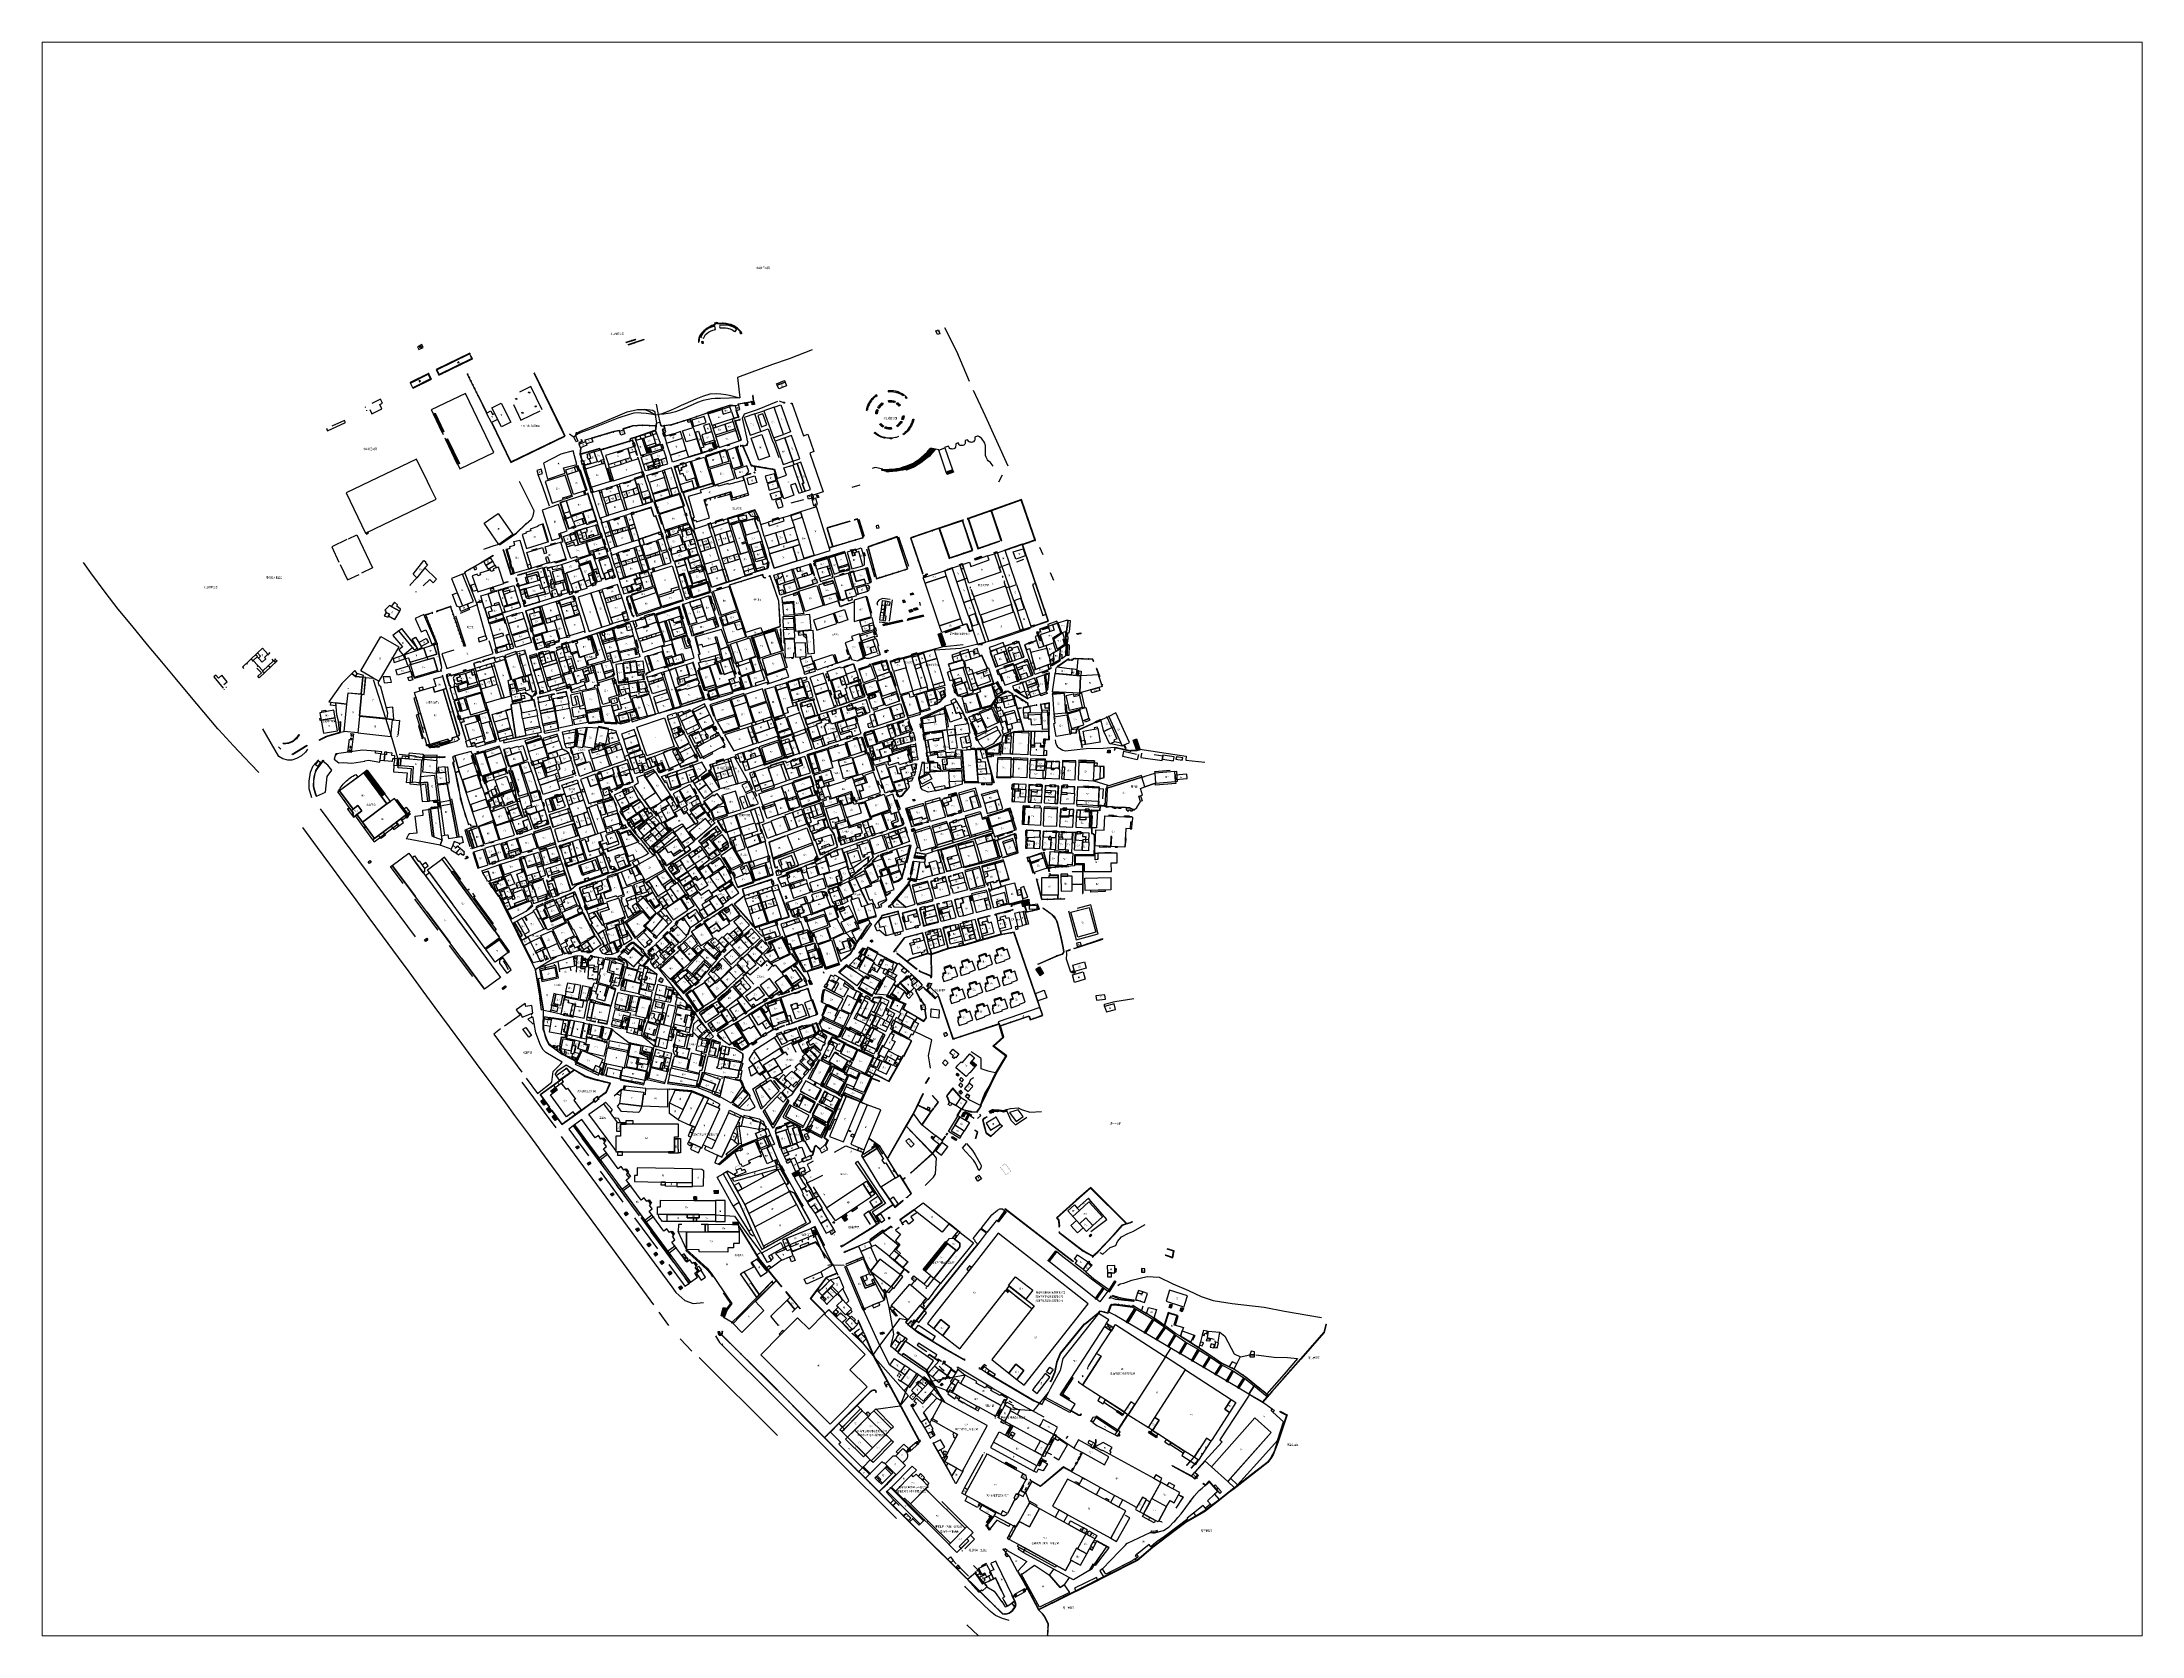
# Paper-space layout 'Layout1' of a CAD drawing. Extents: x 26 to 231, y 20 to 176.
# The model-space entities are those that its viewports show. They can reach past a viewport. Long polylines and large blocks are cut down to what shows.
import ezdxf
from ezdxf.enums import TextEntityAlignment as Align

# ---------------------------------------------------------------- set-up
doc = ezdxf.new("R2010")
doc.units = 0
doc.header["$LTSCALE"] = 0.5
doc.header["$PDMODE"] = 3
doc.header["$PDSIZE"] = 0.2
for name, pattern in [('X0', [4, 3, -1]), ('X32', [1.5, 1, -0.5]), ('X39', [3, 2.5, -0.5]), ('X5', [3, 2, -1])]:
    doc.linetypes.add(name, pattern=pattern)
doc.layers.get('0').update_dxf_attribs({"linetype": 'CONTINUOUS'})
doc.layers.add('ASSIST', color=7, linetype='CONTINUOUS', plot=False)
doc.layers.add('JMD', color=6, linetype='CONTINUOUS')
doc.layers.add('门牌号', color=2, linetype='CONTINUOUS')
doc.styles.add('宋体', font='')
doc.styles.add('正等线体', font='simhei.ttf')
doc.styles.add('细等线体', font='', dxfattribs={"width": 0.8})
doc.styles.get('宋体').set_extended_font_data('SimSun')
doc.styles.get('细等线体').set_extended_font_data('SimSun')
doc.linetypes.add('443', pattern='A,5,[169,AAA.SHX,S=0.83,R=0,X=0,Y=0],5', length=10)
doc.linetypes.add('444', pattern='A,4.5,[145,AAA.SHX,S=1,R=0,X=0,Y=1],4.5,-0.5,[146,AAA.SHX,S=1,R=0,X=0,Y=0],-0.5', length=10)
doc.linetypes.add('445', pattern='A,8,-0.5,[147,AAA.SHX,S=1,R=0,X=0,Y=0],-1.5', length=10)
doc.linetypes.add('447', pattern='A,8,-1,[148,AAA.SHX,S=1,R=0,X=0,Y=0],-1', length=10)

# ---------------------------------------------------------------- blocks, each defined once
blk = doc.blocks.new('*U0')
at = {"linetype": 'Continuous'}
for points in [[(0, 0), (0.5, 0.5), (-0.5, 0.5)], [(0, 0), (-0.5, 0.5), (-0.5, -0.5)], [(0, 0), (-0.5, -0.5), (0.5, -0.5)], [(0, 0), (0.5, -0.5), (0.5, 0.5)]]:
    blk.add_solid(points, dxfattribs=at)
blk = doc.blocks.new('gc002')
blk.add_lwpolyline([(-0.5, -0.5), (0.5, -0.5), (0.5, 0.5), (-0.5, 0.5), (-0.5, -0.5)])
at = {"linetype": 'Continuous'}
blk.add_blockref('*U0', (0, 0), dxfattribs=at)
blk = doc.blocks.new('gc291')
blk.add_lwpolyline([(-0.5, -0.5), (0.5, -0.5), (0.5, 0.5), (-0.5, 0.5), (-0.5, -0.5)])
blk = doc.blocks.new('gc170')
at = {"linetype": 'Continuous'}
blk.add_circle((0, 0), 0.5, dxfattribs=at)
blk = doc.blocks.new('gc011')
for p, q in [((-0.7, -0.4), (0.7, 0.4)), ((0.8, 0), (0.8, 0))]:
    blk.add_line(p, q)
for radius in [1.3, 0.8]:
    blk.add_circle((0, 0), radius)
blk = doc.blocks.new('gc290')
for points in [[(-0.9, 2.5), (0, 0), (0.9, 2.5)], [(0, 1.2), (-0.4, 1.2), (0.4, 1.2)]]:
    blk.add_lwpolyline(points)
blk = doc.blocks.new('gc253')
at = {"const_width": 0.3}
blk.add_lwpolyline([(-0.15, 0, 1), (0.15, 0, 1)], format="xyb", close=True, dxfattribs=at)

msp = doc.modelspace()

# ---------------------------------------------------------------- linework, layer by layer
at = {"layer": 'ASSIST', "linetype": 'Continuous', "flags": 128}
for points, elevation in [([(396246.6, 997970.5), (396246.8, 997969.6), (396245.1, 997969), (396244.8, 997970)], 7), ([(396235.2, 997956.2), (396236, 997956.5), (396236.4, 997954.8), (396235.5, 997954.7)], 7), ([(396263.6, 997963.3), (396264.3, 997963.6), (396264.7, 997962), (396264, 997961.8)], 7), ([(396416.3, 997859.6), (396410.7, 997875.8), (396415.1, 997877.5), (396420.9, 997861.2)], 7), ([(396417, 997857.9), (396416.3, 997859.6), (396420.9, 997861.2), (396421.5, 997859.4)], 7), ([(396231.4, 997622), (396229.6, 997625.1), (396228.8, 997624.6), (396230.6, 997621.5)], -991.7), ([(396319.4, 997408.1), (396320, 997407.7), (396318.9, 997405.5), (396318.2, 997405.9)], -0.1), ([(396311.8, 997372.3), (396312.3, 997373), (396314.4, 997371.9), (396313.9, 997371.2)], -0.1)]:
    msp.add_lwpolyline(points, close=True, dxfattribs=dict(at, elevation=elevation))
for points in [[(396433.5, 997926.5), (396424.2, 997948.7), (396415.1, 997966.4)], [(396069.6, 997916.1), (396061.9, 997932)], [(396436.2, 997920.1), (396445.1, 997901.1), (396461.8, 997864.2)], [(396158.2, 997821.3), (396150.8, 997844.2)], [(396301.4, 997836.8), (396310.7, 997839.3)], [(396355.7, 997811.9), (396351.8, 997824.6)], [(396363.3, 997781.9), (396357.5, 997802.5)], [(396388.5, 997789.8), (396381.2, 997811.4)], [(396039.3, 997732.6), (396030.9, 997753.6)], [(396049.3, 997759.8), (396059.3, 997730.5)], [(396396.4, 997763.2), (396397, 997760.8)], [(396184.6, 997749.4), (396169.8, 997744.5), (396144.7, 997735.9), (396131.1, 997731.2)], [(396478.4, 997743.9), (396455.7, 997736.1), (396426.8, 997729.1), (396407.8, 997727.8)], [(396414.8, 997730.5), (396374.2, 997719.5)], [(396414.8, 997730.5), (396428.8, 997732.1)], [(396441.8, 997731.7), (396443.1, 997732.1)], [(396272.4, 997700.7), (396248.2, 997694.2), (396219.5, 997685.7)], [(396473.1, 997690.1), (396471.6, 997690.8)], [(396172.9, 997673.8), (396202.9, 997681.1), (396219.5, 997685.7)], [(395943.4, 997654.6), (395941.8, 997652.2), (395939, 997649.5), (395935.1, 997647.6), (395931.8, 997646.4), (395928.9, 997646.4), (395925.2, 997647.4), (395922.2, 997649.1), (395910.3, 997669.6)], [(395923.5, 997654.6), (395921.8, 997656.3)], [(395946.5, 997618.4), (395944.7, 997625.1), (395944.5, 997630.9), (395945.7, 997637.5), (395947.6, 997642.1), (395951.4, 997646.7)], [(396051.3, 997645.2), (396054.7, 997627), (396056.9, 997618), (396060.3, 997604.3)], [(396068.7, 997652.6), (396070.2, 997653)], [(396525.4, 997631), (396535.8, 997628)], [(395952.8, 997610.3), (396023.1, 997515.7)], [(396138.5, 997550.3), (396127.4, 997582.8), (396126.5, 997587.5)], [(396183, 997569), (396161.7, 997560.9), (396142.5, 997553.9), (396138.5, 997550.3)], [(396078, 997554.9), (396085.4, 997544.8), (396111.9, 997491.5), (396127.7, 997501.1)], [(396089.6, 997495.8), (396088.5, 997497.8)], [(396089.6, 997495.8), (396090.8, 997493.6)], [(396090.8, 997493.6), (396091.9, 997491.4)], [(396111.9, 997491.5), (396117.8, 997461.2)], [(396222.2, 997468.6), (396213.4, 997479.6), (396202.4, 997493.5)], [(396117.8, 997461.2), (396117.6, 997447.6), (396121.8, 997436.3)], [(396222.2, 997468.6), (396230.5, 997458.5)], [(396230.5, 997458.5), (396230.5, 997458.5), (396239.1, 997447.3)], [(396118.8, 997456.4), (396125.7, 997455.7)], [(396125.7, 997455.7), (396137.7, 997453.9)], [(396182.5, 997436.3), (396171.8, 997444.4), (396168.3, 997447.6)], [(396192.3, 997441.1), (396190.6, 997442.5)], [(396121.8, 997436.3), (396132.2, 997428.6)], [(396174.3, 997410.5), (396160.7, 997413.7), (396132.2, 997428.6)], [(396197, 997419.1), (396200, 997434.8), (396192.3, 997441.1)], [(396102, 997408.2), (396127.1, 997374.4)], [(396283.2, 997374.8), (396279.1, 997378.1), (396273.1, 997380.1), (396270.1, 997382.9)], [(396131.2, 997367.9), (396213, 997256.6), (396216.1, 997252.5), (396222.6, 997246.5), (396228.8, 997244.3), (396236.6, 997245)], [(396291.2, 997350.9), (396293.3, 997346.9), (396299.9, 997334.5), (396309.1, 997318.3), (396310.2, 997316.3)], [(396245.3, 997310), (396259.6, 997308.9), (396269.4, 997295.2), (396280.1, 997280.5)], [(396332.3, 997272.7), (396325.1, 997287.1), (396320.7, 997296.4), (396318.5, 997301.2)], [(396332.3, 997272.7), (396324, 997283.7), (396319.5, 997293.9)], [(396374.6, 997198.6), (396367.1, 997213.3), (396355, 997239.6), (396354.1, 997241.7)], [(396375.1, 997212.4), (396377.4, 997221.7), (396373.9, 997241.3), (396371.6, 997251.7), (396370.3, 997246.7)], [(396371.6, 997251.7), (396370.8, 997253.1)], [(396350.1, 997224), (396352, 997225.6)], [(396362, 997205.8), (396367.1, 997213.3), (396382.1, 997233.1), (396387.7, 997232.1)], [(396382.1, 997233.1), (396381, 997232.3)], [(396245.5, 997220.3), (396248.4, 997215.5), (396379.5, 997085.1)], [(396348.1, 997222.5), (396350.1, 997224)], [(396348.1, 997222.5), (396350.1, 997224)], [(396402.1, 997195), (396405.7, 997184.1), (396420.6, 997178.5)], [(396410.9, 997197.8), (396412.8, 997196.1)], [(396412.8, 997196.1), (396410.9, 997197.8)], [(396412.8, 997196.1), (396414.7, 997194.5)], [(396414.5, 997201.2), (396413.2, 997199)], [(396364.1, 997166.2), (396382.1, 997168.6), (396388, 997183.1)], [(396380.6, 997188.2), (396382.5, 997186.9)], [(396430.3, 997191.2), (396403.6, 997186.2), (396404.8, 997183.4)], [(396464.4, 997166.4), (396481, 997165), (396491.9, 997178.5)], [(396382.1, 997168.6), (396388.2, 997176)], [(396462.6, 997172.3), (396464.8, 997171)], [(396510.7, 997137.3), (396503.3, 997142.1), (396495.8, 997147.3)], [(396506.3, 997146.1), (396504.8, 997144.4)], [(396475.5, 997108), (396474.4, 997105.8)], [(396478, 997112.3), (396476.7, 997110.1)], [(396483.9, 996990.6), (396487.2, 996986.2), (396497.3, 996979.7)]]:
    msp.add_lwpolyline(points, dxfattribs=at)
for points in [[(396203, 997902.1), (396205.2, 997902.8), (396208.7, 997903.9), (396212.8, 997905.6), (396217.2, 997907.6), (396220.3, 997909), (396223.1, 997910.3), (396231, 997913.9), (396236.1, 997915.8), (396241.5, 997917.5), (396245.9, 997917.7), (396249.3, 997917.6), (396253, 997917.1), (396255.8, 997916.4), (396263.5, 997914.5), (396263.5, 997914.5), (396255.7, 997914.2), (396249, 997914.1), (396245.2, 997914), (396242.4, 997913.7), (396236.4, 997912.5), (396232, 997911.1), (396221.7, 997906.3), (396215.7, 997904.2), (396211.8, 997903.2), (396207.2, 997902.4), (396203, 997902.1)], [(396267.3, 997910.5), (396269.1, 997910.8), (396269.4, 997908.8), (396267.6, 997908.6)], [(396274.3, 997909.6), (396272.5, 997909.3), (396272.2, 997911.3), (396274, 997911.6)], [(396044.4, 997889.5), (396043, 997888.9), (396036.6, 997902.4), (396037.9, 997903.1)], [(396141.7, 997886.7), (396142.9, 997888.6), (396145.9, 997890.2), (396159.8, 997895.6), (396180.1, 997904.2), (396187.6, 997906), (396192.9, 997906), (396196.3, 997904.6), (396199.2, 997903), (396201, 997901.9), (396201, 997901.9), (396194, 997902.9), (396190.5, 997903.3), (396188.2, 997903.4), (396184.9, 997903.2), (396181.4, 997902.2), (396173.2, 997899.6), (396152.1, 997891.1), (396146.5, 997889.2), (396143.7, 997887.9), (396141.7, 997886.7)], [(396202, 997895.9), (396201, 997901.9), (396203, 997902.1), (396204.2, 997896.2)], [(396055.8, 997866), (396054.4, 997865.3), (396045.7, 997883.5), (396046.9, 997884.2)], [(396142.3, 997881.9), (396140.6, 997885.7), (396141.7, 997886.7), (396143.5, 997882.4)], [(396196.1, 997873.5), (396194.8, 997877.3), (396195.8, 997877.6), (396197.1, 997873.8)], [(396196.8, 997878), (396198.1, 997874.2), (396197.1, 997873.8), (396195.8, 997877.6)], [(396244.2, 997877.5), (396243, 997881.3), (396244, 997881.6), (396245.1, 997877.8)], [(396244.9, 997881.9), (396246.1, 997878.1), (396245.1, 997877.8), (396244, 997881.6)], [(396254.3, 997878.9), (396254, 997879.7), (396255.4, 997880.2), (396255.7, 997879.4)], [(396221.9, 997866.6), (396222.1, 997865.8), (396219.7, 997865), (396219.4, 997865.9)], [(396320.9, 997840.5), (396320.3, 997842.4), (396321.3, 997842.7), (396321.8, 997840.8)], [(396224.3, 997827.5), (396223.6, 997827.3), (396223.1, 997828.9), (396223.7, 997829.1)], [(396241.8, 997822.1), (396242, 997821.4), (396240.3, 997820.8), (396240.1, 997821.6)], [(396250.7, 997824.9), (396250.9, 997824.1), (396245.7, 997822.4), (396245.4, 997823.3)], [(396266, 997827.6), (396262.1, 997826.5), (396262, 997827), (396265.8, 997828.2)], [(396291.8, 997825.9), (396292.2, 997824.9), (396287.9, 997823.6), (396287.6, 997824.5)], [(396157.4, 997801), (396157.1, 997802.2), (396158.5, 997802.7), (396158.9, 997801.4)], [(396341, 997800.8), (396341.4, 997799.8), (396329.4, 997796.1), (396329.1, 997797.1)], [(396346.8, 997801.5), (396345.5, 997801.1), (396345.3, 997802), (396346.5, 997802.3)], [(396356.2, 997797.6), (396355.2, 997797.3), (396354.5, 997799.7), (396355.4, 997800)], [(396453.8, 997800.8), (396454.1, 997799.9), (396452, 997799.2), (396451.7, 997800.1)], [(396155.4, 997779.1), (396153.8, 997783.7), (396154.6, 997784), (396156.2, 997779.4)], [(396328, 997797), (396328.2, 997796.4), (396318.3, 997793.1), (396318.1, 997793.8)], [(396318.2, 997792.2), (396318.8, 997792.4), (396319.4, 997790.2), (396318.8, 997790.1)], [(396341, 997786.6), (396337.4, 997785.6), (396337.1, 997786.6), (396340.7, 997787.6)], [(396340.4, 997783.8), (396339.5, 997783.5), (396339.2, 997784.4), (396340.1, 997784.7)], [(396347.3, 997786.4), (396347.4, 997785.8), (396344.7, 997785), (396344.5, 997785.6)], [(396360.5, 997779.8), (396359.4, 997779.4), (396356.8, 997788.7), (396357.8, 997789)], [(396402.2, 997784.4), (396402.4, 997783.9), (396401.2, 997783.4), (396401, 997783.9)], [(396428, 997792), (396428.3, 997791.2), (396426.2, 997790.5), (396426, 997791.3)], [(396442.2, 997797.4), (396442.6, 997796), (396437.7, 997794.3), (396437.3, 997795.6)], [(396098.1, 997776.2), (396098.6, 997776.4), (396099.1, 997774.9), (396098.7, 997774.8)], [(396249.5, 997774.3), (396249.8, 997773.2), (396246.9, 997772.2), (396246.5, 997773.2)], [(396391.5, 997770.1), (396391.9, 997769.1), (396390, 997768.4), (396389.7, 997769.5)], [(396401.6, 997782.1), (396400.7, 997781.8), (396400.2, 997783.1), (396401.2, 997783.4)], [(396180.7, 997762.4), (396181.7, 997762.7), (396183, 997758.7), (396182.1, 997758.4)], [(396221.6, 997751.2), (396220.8, 997750.9), (396220.2, 997753), (396220.9, 997753.2)], [(396241.6, 997768.1), (396243.3, 997762.4), (396242.3, 997762.1), (396240.5, 997767.7)], [(396384.1, 997764.7), (396385.2, 997765.1), (396385.9, 997763.2), (396384.7, 997762.8)], [(396399.2, 997753.6), (396399.4, 997752.6), (396387.5, 997749.8), (396388.1, 997751.1)], [(396389.2, 997755.9), (396388.7, 997757.3), (396390.9, 997758.1), (396391.4, 997756.7)], [(396392.7, 997757.1), (396392.2, 997758.5), (396394.6, 997759.3), (396395.1, 997758)], [(396173.7, 997746.2), (396174.2, 997744.4), (396172.9, 997744), (396172.4, 997745.8)], [(396176.9, 997747.1), (396177.1, 997746.3), (396174.9, 997745.6), (396174.7, 997746.4)], [(396181.1, 997748.8), (396181.5, 997747.7), (396179.2, 997747), (396178.8, 997748)], [(396383.6, 997750), (396383.9, 997749), (396369.8, 997745.9), (396369.6, 997747)], [(396415.6, 997731.4), (396413.3, 997730.6), (396410.2, 997739.7), (396412.5, 997740.5)], [(396415.8, 997740.6), (396415.4, 997741.8), (396426, 997745.4), (396426.4, 997744.3)], [(396486.1, 997738.2), (396487.1, 997735.3), (396486.4, 997735.1), (396485.5, 997738)], [(396487.2, 997743.7), (396491.9, 997745.3), (396492.2, 997744.4), (396487.5, 997742.8)], [(396505.1, 997738.6), (396505.2, 997740.5), (396506.1, 997740.5), (396506.1, 997738.6)], [(396515.8, 997740.6), (396516, 997739.9), (396513.1, 997739.4), (396513, 997740)], [(396245.8, 997721.7), (396246.4, 997719.2), (396245.6, 997719), (396244.8, 997721.4)], [(396301.8, 997722.4), (396302.6, 997722.5), (396302.6, 997721.7), (396301.9, 997721.7)], [(396373.1, 997727.9), (396373.2, 997727.3), (396371.7, 997726.9), (396370.9, 997727.3)], [(396370.9, 997727.3), (396371.7, 997726.9), (396371.9, 997726), (396371.3, 997725.8)], [(396394.4, 997725.7), (396394.7, 997724.8), (396390.9, 997723.6), (396390.6, 997724.6)], [(396504.9, 997735.8), (396504.8, 997731.6), (396503.9, 997731), (396504, 997735.8)], [(396504.8, 997731.6), (396504.9, 997735.8), (396505.9, 997735.8), (396505.7, 997731.9)], [(396060.5, 997713.6), (396060.8, 997712.3), (396059.3, 997711.8), (396058.9, 997713.1)], [(396096.9, 997706.2), (396097.7, 997703.2), (396096.9, 997703), (396096.1, 997706)], [(396259.7, 997709.8), (396258.9, 997712.4), (396259.7, 997712.7), (396260.6, 997710.2)], [(396495.3, 997716.8), (396494.4, 997716.2), (396494.1, 997717.1), (396495, 997717.6)], [(396514.1, 997712.7), (396513.8, 997709.1), (396512.7, 997709.2), (396513, 997712.8)], [(396099.3, 997690), (396095.2, 997689.1), (396095, 997690.2), (396099.1, 997691.1)], [(396095.8, 997704.2), (396095.4, 997705.7), (396096.1, 997706), (396096.6, 997704.3)], [(396240.3, 997695.6), (396241.7, 997691.2), (396240.9, 997690.9), (396239.4, 997695.3)], [(396358.1, 997693.1), (396359, 997693.4), (396359.3, 997692.3), (396358.4, 997692)], [(396359.7, 997694.7), (396362.3, 997695.6), (396362.6, 997694.9), (396359.9, 997694)], [(396363.5, 997695.2), (396364.1, 997693.2), (396363.2, 997692.9), (396362.6, 997694.9)], [(396423.2, 997698), (396422.9, 997699.2), (396423.4, 997699.4), (396423.8, 997698.2)], [(396056.8, 997682.3), (396054.6, 997689.2), (396055.7, 997689.5), (396057.9, 997682.7)], [(396068.9, 997679.7), (396070.2, 997675.5), (396069.1, 997675.2), (396067.8, 997679.4)], [(396070.2, 997675.5), (396068.9, 997679.7), (396070.1, 997680), (396071.3, 997675.8)], [(396538.8, 997670.5), (396535.3, 997678.3), (396536.5, 997678.8), (396540, 997671.1)], [(396041.9, 997657), (396041.3, 997659), (396048.2, 997660.9), (396048.7, 997659)], [(396218.4, 997664.4), (396217.2, 997666.7), (396217.9, 997666.9), (396219, 997664.7)], [(396220.5, 997668.5), (396219.2, 997668), (396218.8, 997668.9), (396220.2, 997669.4)], [(396219.9, 997670.5), (396220.2, 997669.4), (396219.3, 997669.1), (396218.9, 997670.2)], [(396246.5, 997669.2), (396245.4, 997668.7), (396244.1, 997671.1), (396245.2, 997671.6)], [(396251.7, 997661), (396250.8, 997660.6), (396249.5, 997663), (396250.3, 997663.4)], [(396293.4, 997663.2), (396297.9, 997664.6), (396298.1, 997664), (396293.7, 997662.5)], [(396361.1, 997668.6), (396361.3, 997667.9), (396360.1, 997667.5), (396359.9, 997668.2)], [(396376.6, 997672.7), (396378.2, 997667.9), (396377.6, 997667.7), (396376, 997672.5)], [(396557, 997662.1), (396559.8, 997654), (396557.4, 997653.3), (396554.7, 997661.2)], [(396045, 997649), (396045, 997648.4), (396043.2, 997648.1), (396043.1, 997648.8)], [(396251.1, 997647.4), (396251.4, 997646.2), (396246.5, 997644.7), (396246.1, 997645.9)], [(396333.4, 997657), (396333.9, 997657.2), (396334.3, 997656.2), (396333.7, 997656)], [(396422.6, 997648.8), (396422.5, 997649.4), (396423.4, 997649.5), (396423.4, 997648.8)], [(396422.7, 997649.4), (396422.6, 997651), (396423.3, 997651.1), (396423.4, 997649.5)], [(396446.5, 997651.8), (396449.3, 997651.6), (396449.2, 997650.4), (396446.4, 997650.5)], [(396489.3, 997647.1), (396489.2, 997646.1), (396483.2, 997646.4), (396483.3, 997647.3)], [(396526, 997646), (396525.9, 997645.3), (396516, 997645.7), (396516.1, 997646.5)], [(396535.8, 997653.9), (396537.6, 997653.8), (396537.5, 997651.8), (396535.7, 997651.9)], [(395987.5, 997639.1), (396000.6, 997621.5), (395998.2, 997619.7), (395985.3, 997637.2)], [(396204.4, 997638.6), (396206.9, 997639.6), (396207.3, 997638.7), (396204.8, 997637.5)], [(396442.5, 997629.4), (396444.3, 997629.4), (396444.3, 997628.2), (396442.5, 997628.1)], [(396563.2, 997626.6), (396561.1, 997633.8), (396570.6, 997636.8), (396571.1, 997629.3)], [(396036.7, 997616.3), (396039.4, 997616.7), (396039.6, 997615.1), (396036.8, 997615)], [(396040, 997612.2), (396039.4, 997616.7), (396041.2, 997616.9), (396041.8, 997612.4)], [(396041.4, 997615.4), (396049, 997616.9), (396049.5, 997613.9), (396041.8, 997612.4)], [(396115.9, 997617.4), (396114.2, 997623.1), (396115, 997623.3), (396116.6, 997617.6)], [(396128.6, 997621.2), (396128.9, 997620.3), (396126.8, 997619.7), (396126.5, 997620.6)], [(396230.6, 997621.5), (396228.8, 997624.6), (396229.6, 997625.1), (396231.4, 997622)], [(396381.6, 997611.4), (396380.8, 997611.1), (396379, 997616), (396379.9, 997616.3)], [(396392.8, 997617.6), (396393.1, 997616.4), (396391.9, 997616), (396391.5, 997617.2)], [(396423.8, 997621.8), (396424.2, 997620.4), (396420.3, 997619.3), (396419.9, 997620.6)], [(396042, 997611), (396035, 997610.3), (396034.8, 997611.7), (396041.8, 997612.4)], [(396093.2, 997606.6), (396091.4, 997605.9), (396090.8, 997607.6), (396092.6, 997608.3)], [(396119.9, 997599.7), (396120.9, 997600), (396121.1, 997599.2), (396120.2, 997598.9)], [(396121.1, 997599.2), (396120.2, 997602.1), (396121.1, 997602.4), (396122, 997599.4)], [(396195.2, 997610.8), (396194.8, 997609.9), (396194, 997610.2), (396194.4, 997611.1)], [(396376.7, 997597.2), (396376, 997599.4), (396376.7, 997599.7), (396377.5, 997597.4)], [(396379.7, 997597.1), (396377.9, 997596.5), (396377.5, 997597.4), (396379.3, 997598)], [(396389.9, 997601.8), (396388.9, 997605.1), (396390.3, 997605.4), (396391.2, 997602.2)], [(396473.3, 997612.1), (396474.5, 997612), (396473.8, 997598.7), (396472.6, 997598.8)], [(396390.4, 997595.3), (396392.4, 997596), (396393.3, 997594.2), (396391, 997593.4)], [(396451.1, 997592.5), (396423.7, 997584), (396417.4, 997582.1), (396406, 997578.6), (396405.6, 997580.4), (396417.9, 997584.1), (396422.5, 997585.6), (396450, 997594)], [(396186.9, 997568.5), (396190.5, 997562.1), (396189.5, 997561.6), (396186, 997568.1)], [(396322.3, 997573.9), (396322.7, 997573.1), (396321, 997572), (396320.6, 997572.7)], [(396392.7, 997575.9), (396400.5, 997575), (396400.3, 997573), (396392.6, 997573.9)], [(396171.3, 997562.1), (396172.3, 997562.5), (396172.5, 997561.9), (396171.6, 997561.5)], [(396388.3, 997559.3), (396394.2, 997557.8), (396393.7, 997556.3), (396387.9, 997558.1)], [(396204.4, 997539), (396201.2, 997537), (396200.6, 997537.8), (396203.8, 997539.8)], [(396340, 997538), (396340.5, 997536.9), (396336.9, 997535.2), (396336.5, 997536.3)], [(396411.5, 997535.6), (396412.4, 997532.6), (396411.3, 997532.3), (396410.5, 997535.3)], [(396412.4, 997532.6), (396411.5, 997535.6), (396412.6, 997535.9), (396413.4, 997532.9)], [(396434.1, 997542.2), (396433.2, 997545.8), (396434.2, 997546.1), (396435.2, 997542.5)], [(396435.2, 997546.4), (396436.2, 997542.8), (396435.2, 997542.5), (396434.2, 997546.1)], [(396477.7, 997542.5), (396471.8, 997541.2), (396471.5, 997542.2), (396477.5, 997543.5)], [(396478, 997539.5), (396473.7, 997538.6), (396473.2, 997541.2), (396477.5, 997542.1)], [(396210.6, 997518.9), (396206.9, 997515.6), (396206.4, 997516.2), (396210, 997519.5)], [(396225.5, 997533.1), (396225.6, 997532.9), (396224.3, 997532.1), (396224.2, 997532.3)], [(396234.6, 997525.5), (396235.1, 997524.6), (396231.2, 997522), (396230.8, 997522.8)], [(396236.9, 997506), (396235.1, 997504.5), (396234.7, 997505), (396236.4, 997506.6)], [(396289.3, 997513.7), (396289.7, 997512.7), (396285.1, 997510.7), (396284.7, 997511.6)], [(396345.9, 997512.8), (396344.9, 997512.5), (396344.6, 997513.2), (396345.6, 997513.5)], [(396347.9, 997510.5), (396345.9, 997512.8), (396346.4, 997513.3), (396348.5, 997511)], [(396354.8, 997507.5), (396355, 997506.1), (396352.9, 997503.3), (396351.5, 997503.5)], [(396360, 997512.6), (396360.8, 997513.3), (396362, 997512.3), (396361, 997511.6)], [(396244.6, 997493), (396247, 997495.7), (396247.7, 997495), (396245.3, 997492.4)], [(396327.5, 997492.2), (396327.2, 997492.9), (396336.7, 997496.2), (396336.9, 997495.4)], [(396485.7, 997486.9), (396482.6, 997491.7), (396485.2, 997493.4), (396488.3, 997488.5)], [(396510.9, 997490.6), (396511.6, 997488.9), (396510.1, 997488.4), (396509.4, 997490.2)], [(396089.8, 997479.4), (396090.5, 997478.4), (396088.2, 997476.7), (396087.5, 997477.7)], [(396314.2, 997483.3), (396315.4, 997483.8), (396317.1, 997480.7), (396315.6, 997480)], [(396384.6, 997484.5), (396385.5, 997484.8), (396386.3, 997484.1), (396385.6, 997483.6)], [(396385.5, 997484.8), (396387, 997486.8), (396388.3, 997485.6), (396386.3, 997484.1)], [(396392.4, 997485.8), (396395.3, 997483), (396394.9, 997482.6), (396392, 997485.4)], [(396209.6, 997471.5), (396212.7, 997470.6), (396212.5, 997469.8), (396209.3, 997470.6)], [(396209.8, 997472.3), (396212.9, 997471.5), (396212.7, 997470.6), (396209.6, 997471.5)], [(396225.1, 997465.6), (396224.3, 997462.5), (396223.5, 997462.7), (396224.3, 997466)], [(396224.5, 997463.2), (396225.1, 997465.6), (396225.9, 997465.2), (396225.3, 997463)], [(396228.6, 997461.2), (396228.1, 997459), (396227.3, 997459.2), (396227.7, 997461), (396228.3, 997461.5)], [(396227.8, 997458.2), (396228.6, 997461.2), (396229.2, 997460.3), (396228.6, 997458)], [(396240.8, 997464), (396243.3, 997465.6), (396243.9, 997464.8), (396241.3, 997463.1)], [(396267.6, 997458.4), (396267, 997459.2), (396268.2, 997460), (396268.7, 997459.1)], [(396352.7, 997469.3), (396351.8, 997467.3), (396351, 997467.7), (396352, 997469.7)], [(396353.5, 997468.9), (396352.5, 997467), (396351.8, 997467.3), (396352.7, 997469.3)], [(396372.1, 997471.4), (396372.6, 997472.4), (396374.6, 997471.5), (396374.1, 997470.4)], [(396375.3, 997470.8), (396378.1, 997469.4), (396377.8, 997468.7), (396374.9, 997470)], [(396375.9, 997466.5), (396377, 997469), (396377.8, 997468.7), (396376.6, 997466.2)], [(396162, 997445.4), (396161, 997440.6), (396160.1, 997440.8), (396161.2, 997445.6)], [(396176.7, 997452.4), (396175.9, 997449), (396175.1, 997449.2), (396175.9, 997452.6)], [(396188.2, 997447.5), (396188.8, 997450.3), (396190.2, 997450), (396189.8, 997447.2)], [(396191.9, 997449.7), (396191.3, 997446.8), (396189.8, 997447.2), (396190.2, 997450)], [(396217.1, 997446.9), (396219.2, 997446.4), (396218.9, 997445.4), (396216.9, 997446)], [(396246.7, 997442.6), (396247.3, 997443), (396249.7, 997440.4), (396249.1, 997439.9)], [(396290.2, 997446.6), (396289.9, 997447.4), (396291.2, 997447.9), (396291.5, 997447)], [(396196.4, 997429.3), (396192.3, 997430.2), (396192.5, 997431.1), (396196.6, 997430.2)], [(396248.6, 997426.3), (396250.3, 997434.9), (396253, 997434.4), (396251.3, 997425.7)], [(396273, 997435.5), (396272.1, 997436.9), (396275, 997438.7), (396275.9, 997437.5)], [(396206.5, 997418.5), (396206.2, 997416.9), (396205.2, 997417.2), (396205.6, 997418.8)], [(396278.3, 997413.3), (396277.8, 997414.2), (396278.8, 997414.8), (396279.4, 997414)], [(396337.3, 997410.1), (396337.8, 997411.1), (396338.9, 997410.5), (396338.3, 997409.5)], [(396435.8, 997423.4), (396438.6, 997420.8), (396437.4, 997419.5), (396434.6, 997422)], [(396116.1, 997394.1), (396117.9, 997395.4), (396120.2, 997392.3), (396118.4, 997391)], [(396123.5, 997401.7), (396126.8, 997404.2), (396127.5, 997403.3), (396124.2, 997400.8)], [(396128.2, 997402.3), (396124.9, 997399.9), (396124.2, 997400.8), (396127.5, 997403.3)], [(396231.5, 997404.6), (396232.2, 997407.1), (396233, 997406.8), (396232.4, 997404.4)], [(396339.6, 997399), (396340.2, 997400.4), (396341.1, 997400), (396340.5, 997398.6)], [(396120.3, 997388.4), (396122.1, 997389.7), (396124.3, 997386.7), (396122.5, 997385.3)], [(396124.5, 997382.7), (396126.3, 997384), (396128.6, 997380.9), (396126.8, 997379.6)], [(396429.1, 997385.6), (396430.5, 997385), (396428.9, 997382.3), (396427.6, 997382.9)], [(396430, 997386.4), (396433, 997385.2), (396432.4, 997384.2), (396429.6, 997385.4)], [(396433, 997385.2), (396433.8, 997384.5), (396433.3, 997383.6), (396431.3, 997380), (396430.4, 997380.7)], [(396433.8, 997384.5), (396435, 997383.9), (396434.5, 997383), (396433.3, 997383.6)], [(396448, 997386.5), (396450.5, 997387.8), (396451.7, 997386.4), (396449.1, 997384.8)], [(396450.5, 997387.8), (396454.4, 997387.7), (396454.2, 997386.2), (396451.7, 997386.4)], [(396454.4, 997387.7), (396455.5, 997387.6), (396455.6, 997386.5), (396454.2, 997386.2)], [(396455.5, 997387.6), (396458.6, 997387.2), (396458.7, 997386), (396455.6, 997386.5)], [(396458.6, 997387.2), (396460.8, 997387.8), (396461.1, 997386.7), (396458.7, 997386)], [(396423.4, 997365), (396420.2, 997366.9), (396420.8, 997367.9), (396424, 997366)], [(396350.6, 997349.7), (396371.2, 997318.4), (396361.5, 997311.8), (396363.6, 997308.7), (396366.6, 997304.3), (396366.6, 997304.3), (396365.1, 997304.7), (396364.1, 997305.3), (396363.5, 997305.9), (396359.4, 997312.7), (396369.1, 997319), (396361.6, 997330.1), (396349, 997348.4)], [(396363.5, 997363.1), (396364.9, 997362.1), (396364, 997360.8), (396362.7, 997361.8)], [(396364.9, 997362.1), (396367, 997360.6), (396364.9, 997358.9), (396364, 997360.8)], [(396431.2, 997362.8), (396435.6, 997357.6), (396437.7, 997354.4), (396441.6, 997347.4), (396442.2, 997346.4), (396442.2, 997345.8), (396441.8, 997344.8), (396441.2, 997343.8), (396440.3, 997342.8), (396440.3, 997342.8), (396439.5, 997345), (396437.8, 997348.2), (396436.3, 997350.4), (396428.4, 997359.2)], [(396302.2, 997340.6), (396306.2, 997342.5), (396307.6, 997339.8), (396303.5, 997338)], [(396307, 997339.5), (396307.4, 997338.8), (396310, 997334.1), (396312.1, 997331.3), (396312.7, 997330.6), (396309, 997328.3), (396304.5, 997336.5), (396303.9, 997338.1)], [(396341.1, 997305.1), (396338.9, 997308.4), (396339.9, 997309.1), (396342.1, 997305.8)], [(396342.1, 997305.8), (396340.9, 997307.6), (396340.9, 997308.1), (396341, 997308.3), (396341, 997308.7), (396341.1, 997309.1), (396341.3, 997309.5), (396341.4, 997309.8), (396341.7, 997310.1), (396341.8, 997310.4), (396342.6, 997309.3), (396342.4, 997309), (396342.2, 997308.7), (396342.1, 997308.5), (396342, 997308.1), (396342, 997308), (396342.1, 997307.8), (396343.1, 997306.5)], [(396373.3, 997307.5), (396374.1, 997308.2), (396374.7, 997307.4), (396373.9, 997306.8)], [(396442.1, 997299.9), (396450.1, 997310), (396454.2, 997313.4), (396455.8, 997314.4), (396457.8, 997314.3), (396459.7, 997312.9), (396454.3, 997305.3), (396453.6, 997305.7), (396453.4, 997305.7), (396453.1, 997305.4), (396446.3, 997296.9)], [(396318.2, 997297.2), (396319.5, 997293.9), (396318.5, 997293.5), (396317.2, 997296.7)], [(396319.2, 997294.8), (396318.2, 997297.2), (396319.4, 997297.7), (396320.4, 997295.3)], [(396416, 997290.2), (396416.5, 997289.7), (396399.7, 997269), (396399.1, 997269.5)], [(396436.2, 997292.4), (396441.8, 997299.6), (396446, 997296.5), (396445.8, 997296.3), (396442.9, 997292.5), (396439.6, 997288.2), (396437.4, 997290.4), (396437.6, 997290.9)], [(396524, 997294.9), (396522.8, 997293.7), (396522.1, 997294.4), (396523.3, 997295.5)], [(396498.1, 997282.7), (396501.2, 997280.1), (396518.8, 997266.5), (396524.8, 997261.9), (396532.4, 997256.1), (396526.8, 997248), (396492.4, 997275.3)], [(396526.6, 997247.8), (396532.4, 997256.1), (396533.1, 997255.6), (396527.3, 997247.3)], [(396533.1, 997255.6), (396535.9, 997253.4), (396529.9, 997245.4), (396527.4, 997247.4)], [(396536.2, 997253.2), (396541, 997261), (396541.7, 997260.6), (396536.9, 997252.8)], [(396251, 997241), (396252.7, 997241.2), (396250.7, 997234.6), (396249.5, 997235.4)], [(396538.5, 997243), (396540.8, 997243.3), (396554.5, 997241.6), (396555.9, 997240.6), (396556.8, 997240), (396569.2, 997232.8), (396569.9, 997232.3), (396577.8, 997227), (396578.5, 997226.5), (396585.5, 997221.3), (396586.3, 997220.9), (396593.6, 997215.6), (396588.8, 997207.5), (396541, 997235.6), (396536.6, 997237.9)], [(396538.7, 997249.9), (396541.3, 997249), (396543.5, 997248.1), (396554.9, 997246.3), (396555, 997245.8), (396543.7, 997247.1), (396541.8, 997247.2), (396537.5, 997248.7)], [(396549.5, 997230.4), (396555.9, 997240.6), (396556.8, 997240), (396550.4, 997229.8)], [(396379.2, 997234.8), (396376, 997238.9), (396376.7, 997239.4), (396379.8, 997235.2)], [(396535, 997229.7), (396540, 997226.5), (396538.3, 997223.8), (396533.3, 997227.1)], [(396562.7, 997222.6), (396569.2, 997232.8), (396569.9, 997232.3), (396563.4, 997222.2)], [(396571.3, 997217.6), (396577.8, 997227), (396578.5, 997226.5), (396572.1, 997217.1)], [(396367.4, 997222.5), (396369.7, 997223.3), (396370.3, 997222.2), (396368.3, 997221.4)], [(396381.6, 997222.3), (396380.9, 997221.4), (396379.6, 997222.6), (396380.3, 997223.3)], [(396580.2, 997212.4), (396585.5, 997221.3), (396586.3, 997220.9), (396580.9, 997212)], [(396588.7, 997207.4), (396593.6, 997215.6), (396594.4, 997215.2), (396589.5, 997206.9)], [(396594.4, 997215.2), (396602.6, 997210.4), (396603.4, 997209.8), (396611.1, 997205), (396611.8, 997204.6), (396619.7, 997199.1), (396620.5, 997198.7), (396628.1, 997194.7), (396628.9, 997194.2), (396636.5, 997189.2), (396637.3, 997188.8), (396644.2, 997183.3), (396640.2, 997177.3), (396632.9, 997181.6), (396589.6, 997207.1)], [(396597.7, 997202.1), (396602.6, 997210.4), (396603.4, 997209.8), (396598.6, 997201.6)], [(396420, 997195.1), (396420.4, 997195.8), (396423.7, 997193.4), (396423.3, 997192.7)], [(396606.2, 997197.1), (396611.1, 997205), (396611.8, 997204.6), (396606.9, 997196.7)], [(396615, 997191.9), (396619.7, 997199.1), (396620.5, 997198.7), (396615.8, 997191.4)], [(396623.6, 997186.9), (396628.1, 997194.7), (396628.9, 997194.2), (396624.4, 997186.4)], [(396395.7, 997186.8), (396396.4, 997186.1), (396395.3, 997184.8), (396394.5, 997185.5)], [(396411.8, 997184.2), (396413, 997185.3), (396413.9, 997184.4), (396412.7, 997183.3)], [(396416.8, 997190.1), (396417.3, 997190.7), (396419.3, 997189.3), (396418.8, 997188.7)], [(396631.9, 997182), (396636.5, 997189.2), (396637.3, 997188.8), (396632.7, 997181.5)], [(396644.2, 997183.3), (396653.9, 997175.4), (396650.3, 997171.4), (396640.8, 997177), (396640.2, 997177.3)], [(396390.1, 997169.1), (396391.5, 997170), (396392.3, 997168.7), (396391, 997167.8)], [(396455.8, 997165), (396454.5, 997162.6), (396453.7, 997163), (396455, 997165.4)], [(396454.5, 997162.6), (396455.8, 997165), (396456.5, 997164.6), (396455.2, 997162.2)], [(396506.7, 997172.9), (396501.7, 997176.1), (396502.5, 997177.3), (396507.5, 997174.1)], [(396542.4, 997164.2), (396543, 997165.1), (396547.3, 997162.4), (396546.7, 997161.4)], [(396460.2, 997146.8), (396464.3, 997154.6), (396465.9, 997153.7), (396461.7, 997146)], [(396566, 997148.8), (396566.6, 997149.8), (396572.5, 997145.9), (396571.8, 997145)], [(396494.8, 997143.6), (396493.5, 997141.2), (396492.7, 997141.7), (396494, 997144)], [(396493.5, 997141.2), (396494.8, 997143.6), (396495.6, 997143.2), (396494.3, 997140.8)], [(396460.5, 997126.9), (396468.3, 997122.7), (396467.6, 997121.5), (396459.9, 997125.7)], [(396484.3, 997126.2), (396485.6, 997128.6), (396486.4, 997128.1), (396485.1, 997125.7)], [(396487.2, 997127.7), (396485.9, 997125.3), (396485.1, 997125.7), (396486.4, 997128.1)], [(396489.8, 997127.1), (396487.3, 997128), (396487.8, 997128.8), (396490.2, 997127.9)], [(396446, 997082.2), (396449.6, 997087), (396451, 997086.2), (396447.2, 997081.3)], [(396448.6, 997087.6), (396449.3, 997087.2), (396448.6, 997086.1), (396447.9, 997086.4)]]:
    msp.add_lwpolyline(points, close=True, dxfattribs=at)
for points, elevation in [([(396346.6, 997848.4), (396352.5, 997850.2)], 4.3), ([(396455.1, 997852.4), (396457.8, 997857.6)], 4), ([(396263.9, 997781.1), (396255.9, 997778.3), (396242.4, 997774.2), (396238.6, 997786.1), (396234.7, 997798.8), (396229.9, 997814.3), (396225.2, 997822.2)], 2.9), ([(396487.9, 997798.3), (396485.5, 997803.8)], -992.5), ([(396495.8, 997779.4), (396493.4, 997784.9)], -992.8), ([(395992, 997706.1), (395999.5, 997683), (396005.4, 997664.1), (396010.1, 997648)], -989.2), ([(396018.3, 997649.9), (396011.2, 997650.6)], -993.3), ([(396325.8, 997488.5), (396325.4, 997489.8)], 12.2), ([(396340.6, 997272.3), (396332.3, 997272.7), (396323.3, 997267.7)], -86), ([(396250.1, 997214.4), (396250.7, 997213.8)], -92.4), ([(396348.1, 997222.5), (396362, 997205.8), (396388.2, 997176)], -81.8), ([(396401.3, 997193.7), (396411.2, 997176.9), (396415.3, 997171.1)], -83.6), ([(396424.4, 997196.2), (396430.3, 997191.2)], -82.4), ([(396404.8, 997183.4), (396402.8, 997186.4), (396395.7, 997191.5)], -84.7), ([(396436.4, 997050.5), (396440, 997046.8), (396441.7, 997043.2)], -85.8), ([(396462.8, 997009.7), (396457.9, 997011.1), (396452.8, 997013.4), (396448.9, 997016.4), (396437.5, 997027.5), (396430.8, 997034.1), (396429.9, 997035.1)], 7), ([(396484.5, 996998.7), (396484.6, 996998.2)], 7.3)]:
    msp.add_lwpolyline(points, dxfattribs=dict(at, elevation=elevation))
at = {"layer": 'ASSIST', "linetype": 'Continuous'}
for points in [[(396460.2, 997253.8), (396461.1, 997254.9), (396462.5, 997253.7), (396461.7, 997252.7)], [(396581.3, 997241.3), (396582.1, 997243.9), (396583.6, 997243.5), (396582.7, 997240.8)], [(396589.3, 997238.8), (396590.1, 997241.4), (396591.9, 997240.8), (396591, 997238.2)], [(396392.5, 997232.2), (396394, 997231), (396393.3, 997230.1), (396391.8, 997231.3)]]:
    msp.add_lwpolyline(points, close=True, dxfattribs=at)
at = {"layer": 'ASSIST', "linetype": 'Continuous', "elevation": 6.5, "flags": 128}
msp.add_lwpolyline([(396249.3, 997220.5, -0.351596), (396247.7, 997221.5), (396247.3, 997223.5), (396248.4, 997223.6), (396248.9, 997221.9), (396249, 997221.8), (396249.9, 997221.5)], format="xyb", close=True, dxfattribs=at)
at = {"layer": 'ASSIST', "linetype": 'Continuous'}
msp.add_point((396190.6, 997442.5, 7.6), dxfattribs=at)
at = {"layer": 'JMD', "linetype": 'Continuous'}
for p, q in [((396179.3, 997955.4, 7), (396179.2, 997955.7, 7)), ((396186.4, 997957.7, 7), (396186.3, 997958, 7)), ((396192.7, 997957.6, 7), (396192.6, 997957.9, 7)), ((396232.8, 997955.7, 7), (396233.2, 997955.7, 7)), ((396234.4, 997959.6, 7), (396234.9, 997959.7, 7)), ((396235.5, 997956.3, 7), (396235.9, 997954.7, 7)), ((396236, 997956.5, 7), (396236.4, 997954.8, 7)), ((396236.5, 997958.4, 7), (396236.4, 997958.9, 7)), ((396244.9, 997967.6, 7), (396244.6, 997967.2, 7)), ((396245.3, 997965.2, 7), (396244.8, 997965.5, 7)), ((396244.9, 997968.8, 7), (396245, 997968.4, 7)), ((396246.7, 997970.1, 7), (396245, 997969.5, 7)), ((396246.8, 997969.6, 7), (396245.1, 997969, 7)), ((396246.8, 997969.6, 7), (396246.8, 997969.2, 7)), ((396248.4, 997968.4, 7), (396248.8, 997968.1, 7)), ((396248.9, 997966, 7), (396249.2, 997966.4, 7)), ((396259.5, 997963.3, 7), (396259.5, 997963.8, 7)), ((396261, 997965.2, 7), (396260.6, 997965.2, 7)), ((396263.9, 997963.9, 7), (396263.6, 997963.6, 7)), ((396263.8, 997963.4, 7), (396264.2, 997961.9, 7)), ((396264.3, 997963.6, 7), (396264.7, 997962, 7)), ((396063.5, 997947.6, 7), (396063.6, 997947.2, 7)), ((396064.5, 997945.4, 7), (396064.2, 997945.2, 7)), ((396180.9, 997953.8, 7), (396180.8, 997954.1, 7)), ((396019.4, 997925.9, 7), (396019.5, 997925.5, 7)), ((396111.4, 997932.8), (396111.2, 997932.7)), ((396290.6, 997925, 7), (396291.1, 997924.8, 7)), ((396291.1, 997923.9, 7), (396291.3, 997924.4, 7)), ((396296.5, 997927.3, 7), (396296.3, 997926.8, 7)), ((396296.9, 997926.2, 7), (396296.4, 997926.4, 7)), ((395997.4, 997913.6), (395997.3, 997913.1)), ((395998.9, 997910.6), (395998.5, 997910.8)), ((396021.5, 997921.7, 7), (396021.4, 997922, 7)), ((396069.6, 997916.1), (396069.8, 997916.3)), ((396260.1, 997908.6), (396260.1, 997908.3)), ((396262.7, 997909.2), (396262.5, 997909.2)), ((396267.6, 997910.6), (396267.9, 997908.6)), ((396268.1, 997910.7), (396268.4, 997908.7)), ((396268.6, 997910.7), (396268.9, 997908.8)), ((396269.1, 997910.8), (396269.4, 997908.8)), ((396272.5, 997909.3), (396272.2, 997911.3)), ((396273, 997909.4), (396272.7, 997911.4)), ((396273.3, 997916.2), (396273.1, 997916.2)), ((396273.5, 997909.5), (396273.2, 997911.4)), ((396274, 997909.5), (396273.7, 997911.5)), ((395985.8, 997907.8), (395986.3, 997907.6)), ((395987.3, 997904.8), (395987.4, 997905.3)), ((395990.9, 997902.6), (395991.1, 997903.1)), ((395998.5, 997906.3), (395998, 997906.5)), ((396043, 997888.9), (396036.6, 997902.4)), ((396043.5, 997889.1), (396037, 997902.6)), ((396044, 997889.3), (396037.4, 997902.8)), ((396044.4, 997889.5), (396037.8, 997903)), ((396076, 997903.2), (396076.2, 997903.4)), ((396079.5, 997896.2), (396079.8, 997896.3)), ((396201.5, 997893.7), (396201.4, 997893.4)), ((396202, 997895.9), (396201.7, 997895.9)), ((396204.1, 997896.2), (396204.4, 997896.2)), ((396226.9, 997898.9), (396226.7, 997898.8)), ((396228.9, 997892.6), (396228.7, 997892.5)), ((396242.9, 997894), (396243.2, 997894.1)), ((396243.2, 997894.1), (396243.6, 997893.9)), ((396243.8, 997892.2), (396244, 997892.7)), ((396245, 997894.7), (396244.7, 997894.2)), ((396245.6, 997892.8), (396245.1, 997893)), ((396257.7, 997898.8), (396258.1, 997898.6)), ((396258.9, 997899.2), (396258.8, 997899.4)), ((396259.2, 997899.3), (396258.9, 997898.9)), ((396261, 997905.3), (396260.7, 997905.2, -993)), ((396263.2, 997898.3), (396263.1, 997898.5)), ((396054.4, 997865.3), (396045.7, 997883.5)), ((396054.9, 997865.5), (396046.1, 997883.7)), ((396055.3, 997865.7), (396046.5, 997883.9)), ((396055.8, 997865.9), (396046.9, 997884.2)), ((396144.4, 997880.3), (396144.6, 997880.4)), ((396145.4, 997877.5), (396145.7, 997877.5)), ((396145.8, 997883.7), (396146.1, 997883.8)), ((396153.7, 997884.7), (396153.7, 997884.5, -94.5)), ((396174.6, 997889.9), (396174.3, 997889.8)), ((396177.2, 997890.8), (396177.4, 997890.8)), ((396182.4, 997882.7), (396182.6, 997882.8)), ((396184.9, 997880.8), (396184.6, 997880.8)), ((396186.1, 997885.4), (396186.2, 997885.1)), ((396186.1, 997885.1), (396186.6, 997884.9)), ((396186.8, 997883.1), (396186.5, 997883)), ((396186.8, 997883.1), (396187, 997883.5)), ((396189.7, 997886.3), (396189.5, 997885.9)), ((396190.4, 997884.2), (396189.9, 997884.5)), ((396192.8, 997887.4), (396193.3, 997887.2)), ((396193.5, 997885.3), (396193.8, 997885.7)), ((396194.8, 997877.3), (396195.8, 997877.6)), ((396195, 997876.8), (396196, 997877.2)), ((396196.8, 997878), (396195.8, 997877.6)), ((396197, 997877.5), (396196, 997877.2)), ((396197, 997888.8), (396196.7, 997888.4)), ((396197.7, 997886.7), (396197.2, 997886.9)), ((396198.3, 997889.3), (396198.8, 997889)), ((396199, 997887.2), (396199.3, 997887.6)), ((396201, 997890.2), (396200.8, 997889.7)), ((396201.1, 997890.5), (396201, 997890.2)), ((396201.8, 997888.1), (396201.3, 997888.3)), ((396202, 997888.2), (396201.8, 997888.1)), ((396206.8, 997888.3), (396207, 997888.4)), ((396207.5, 997886.5), (396207.8, 997886.5)), ((396207.7, 997885.9), (396208, 997885.9)), ((396231.4, 997884.6), (396231.5, 997884.4)), ((396234.3, 997877.2), (396234.5, 997877.3)), ((396243, 997881.3), (396244, 997881.6)), ((396243.2, 997880.8), (396244.1, 997881.1)), ((396243.3, 997880.3), (396244.3, 997880.7)), ((396243.5, 997879.9), (396244.4, 997880.2)), ((396243.6, 997892.1), (396243.8, 997892.2)), ((396243.6, 997879.4), (396244.6, 997879.7)), ((396243.8, 997878.9), (396244.7, 997879.2)), ((396243.9, 997878.4), (396244.9, 997878.7)), ((396245.1, 997881.5), (396244.1, 997881.2)), ((396244.2, 997877.5), (396245.1, 997877.8)), ((396245.2, 997881), (396244.3, 997880.7)), ((396245.4, 997880.5), (396244.4, 997880.2)), ((396245.5, 997880), (396244.6, 997879.7)), ((396245.7, 997879.6), (396244.7, 997879.3)), ((396245.8, 997879.1), (396244.8, 997878.8)), ((396245.2, 997882), (396244.9, 997882)), ((396246.1, 997878.1), (396245.1, 997877.8)), ((396245.3, 997886.9), (396245.5, 997886.9)), ((396245.7, 997885.4), (396245.9, 997885.5, -82.6)), ((396247.9, 997878.8), (396247.8, 997879)), ((396254, 997879.7), (396255.4, 997880.2)), ((396254.1, 997879.3), (396255.5, 997879.7)), ((396260.2, 997877.9), (396260.3, 997877.7)), ((396261.9, 997878.5), (396262, 997878.2)), ((396262.8, 997882.9), (396263.1, 997883.4)), ((396262.9, 997882.7), (396262.8, 997882.9)), ((396264.3, 997883.4), (396263.9, 997883.7)), ((396264.2, 997879), (396264.1, 997879.2)), ((396265.6, 997878.6), (396265.8, 997878.8)), ((396268.9, 997879.7), (396269, 997879.4)), ((396140.8, 997863.3), (396140.9, 997863.1)), ((396143.4, 997863.8), (396143.2, 997863.8)), ((396145.1, 997872.8), (396145.3, 997872.8)), ((396146.5, 997867.8), (396146.8, 997867.9)), ((396147.3, 997865.2), (396147.6, 997865.3)), ((396147.8, 997864.4), (396147.7, 997864.7)), ((396147.7, 997864), (396147.9, 997864.1)), ((396148.3, 997862), (396148.5, 997862.1)), ((396149.2, 997861.5), (396149.1, 997861.7)), ((396153, 997866), (396152.9, 997866.3)), ((396160.4, 997876.1), (396160.2, 997876.1)), ((396160.4, 997876.1), (396160.5, 997875.9)), ((396186.6, 997875.2), (396186.3, 997875.1)), ((396187.6, 997871.9), (396187.4, 997871.8)), ((396188, 997870.6), (396187.8, 997870.6)), ((396188.4, 997869.4), (396188.2, 997869.3)), ((396191.1, 997872.1), (396191.5, 997871.9)), ((396191.4, 997871), (396191.7, 997871.5)), ((396192, 997872.4), (396191.8, 997872)), ((396192.4, 997871.3), (396191.9, 997871.5)), ((396195.1, 997876.4), (396196.1, 997876.7)), ((396195.3, 997875.9), (396196.3, 997876.2)), ((396195.4, 997875.4), (396196.4, 997875.7)), ((396195.6, 997874.9), (396196.6, 997875.3)), ((396195.7, 997874.5), (396196.7, 997874.8)), ((396197.1, 997877), (396196.1, 997876.7)), ((396196.1, 997873.5), (396197.1, 997873.8)), ((396197.3, 997876.5), (396196.3, 997876.2)), ((396197.4, 997876.1), (396196.4, 997875.7)), ((396197.6, 997875.6), (396196.6, 997875.3)), ((396197.7, 997875.1), (396196.7, 997874.8)), ((396198.1, 997874.2), (396197.1, 997873.8)), ((396199.7, 997865), (396199.5, 997864.9)), ((396199.9, 997866.8), (396200.3, 997866.6)), ((396200.4, 997862.9), (396200.2, 997862.8)), ((396200.4, 997865.1), (396200.7, 997865.5)), ((396201.2, 997862.9), (396201.2, 997863.1)), ((396203.5, 997868.1), (396203.3, 997867.6)), ((396203.6, 997863.7), (396203.5, 997863.9)), ((396204, 997866.3), (396203.6, 997866.5)), ((396204.8, 997864), (396204.7, 997864.2)), ((396206, 997876.8), (396205.8, 997876.7)), ((396206.3, 997875.7), (396206.1, 997875.7)), ((396215.4, 997863.6), (396215.4, 997863.3)), ((396222, 997866.3), (396219.6, 997865.6)), ((396222.1, 997865.8), (396219.7, 997865)), ((396225.4, 997870.6), (396225.3, 997870.8)), ((396241.1, 997875.6), (396241, 997875.8)), ((396242.9, 997876.1), (396242.8, 997876.4)), ((396274.7, 997863.8), (396274.5, 997863.8)), ((396144.3, 997861.3), (396144.1, 997861.2)), ((396144.5, 997860.6), (396144.3, 997860.6)), ((396153, 997847.2), (396153.2, 997847.3)), ((396153.3, 997848.6), (396153.3, 997848.3)), ((396167.7, 997852.8), (396167.7, 997853.1)), ((396168.2, 997853), (396168.2, 997853.2)), ((396169.4, 997853.3), (396169.3, 997853.6)), ((396169.8, 997853.5), (396169.7, 997853.7)), ((396186.9, 997850.5), (396187.3, 997850.2)), ((396188.4, 997851), (396188.2, 997850.5)), ((396191.4, 997859.9), (396191.1, 997859.9)), ((396191.5, 997859.5), (396191.3, 997859.4)), ((396192.3, 997857.2), (396192, 997857.1)), ((396192.5, 997856.4), (396192.3, 997856.3)), ((396195.9, 997861.1), (396195.8, 997861.4)), ((396210.2, 997847.4), (396209.9, 997847.3)), ((396210.5, 997846.4), (396210.2, 997846.3)), ((396219.1, 997850.1), (396219.6, 997849.9)), ((396228.1, 997853), (396227.9, 997852.5)), ((396229.7, 997847.6), (396229.3, 997847.8)), ((396230.5, 997855.5), (396230.2, 997855.4)), ((396244.3, 997849.2), (396244.1, 997849.1)), ((396245, 997850), (396245.2, 997850.1)), ((396245.2, 997849.5), (396245.4, 997849.5)), ((396266, 997856.6), (396265.7, 997856.5)), ((396266.8, 997853.7), (396266.6, 997853.6)), ((396267.9, 997857.2), (396268.2, 997857.6)), ((396274, 997859.1), (396274, 997859.3)), ((396275.2, 997860.8), (396274.9, 997860.7)), ((396274.9, 997859.3), (396274.9, 997859.6)), ((396416.3, 997859.6, 7), (396420.9, 997861.2, 7)), ((396416.5, 997859.2, 7), (396421, 997860.7, 7)), ((396416.7, 997858.7, 7), (396421.2, 997860.2, 7)), ((396416.9, 997858.2, 7), (396421.3, 997859.7, 7)), ((396130.6, 997836.9), (396131, 997836.7)), ((396135, 997838.2), (396134.8, 997837.8)), ((396134.9, 997838.4), (396135, 997838.2)), ((396137.5, 997830.5), (396137, 997830.7)), ((396153.7, 997844.9), (396154, 997844.9)), ((396153.9, 997844.2), (396154.2, 997844.3)), ((396178.2, 997831.3), (396178.2, 997831.5)), ((396179.8, 997831.8), (396179.7, 997832)), ((396191.5, 997835.6), (396191.7, 997836.1)), ((396191.5, 997835.4), (396191.5, 997835.6)), ((396193.4, 997839.4), (396193.1, 997838.9)), ((396194.2, 997836.5), (396193.8, 997836.7)), ((396197.2, 997841.7), (396197, 997841.6)), ((396197.8, 997839.9), (396197.5, 997839.8)), ((396198.2, 997837.6), (396198.2, 997837.9)), ((396198.7, 997843.8), (396198.9, 997843.9)), ((396199, 997842.9), (396199.2, 997842.9)), ((396211.9, 997841.9), (396211.8, 997842.1)), ((396213.3, 997842.3), (396213.2, 997842.6)), ((396220.8, 997844.9), (396221, 997845.4)), ((396221.2, 997844.4), (396221.5, 997844.5)), ((396316.6, 997843.4), (396316.4, 997843.3)), ((396319.7, 997835.2), (396319.5, 997835.2)), ((396320.1, 997833.8), (396319.9, 997833.7)), ((396320.3, 997842.4), (396321.3, 997842.7)), ((396320.5, 997841.9), (396321.4, 997842.2)), ((396320.6, 997841.4), (396321.6, 997841.7)), ((396320.8, 997840.9), (396321.7, 997841.2)), ((396449.7, 997831.3), (396449.8, 997830.9)), ((396105.3, 997821.3), (396105.2, 997821.5)), ((396133.1, 997829.1), (396133.3, 997829.5)), ((396133.7, 997826.5), (396133.9, 997826.6)), ((396134.2, 997825), (396134.2, 997824.7)), ((396134.2, 997824.7), (396134.5, 997824.8)), ((396138.6, 997827.5), (396138.8, 997827.6)), ((396138.9, 997826.6), (396139.2, 997826.7)), ((396138.9, 997826.6), (396139, 997826.4)), ((396139.8, 997818.5), (396139.8, 997818.7)), ((396142.8, 997815.8), (396142.6, 997815.7)), ((396149.9, 997818.3), (396150, 997818.1)), ((396156.6, 997820.4), (396156.6, 997820.1)), ((396159.8, 997825.5), (396160, 997825.6)), ((396160.5, 997824.5), (396160.6, 997824.7)), ((396160.9, 997823), (396161.2, 997822.9)), ((396161, 997821.8), (396161.2, 997821.9)), ((396165, 997827.2), (396164.9, 997827.4)), ((396166.5, 997827.6), (396166.5, 997827.9)), ((396184.6, 997829.4), (396184.7, 997829.1)), ((396205.2, 997815.3), (396205, 997814.8)), ((396205.5, 997815.4), (396205.2, 997815.3)), ((396208.3, 997814.9), (396208.5, 997815)), ((396210.9, 997816.6), (396211, 997816.4)), ((396217.7, 997818.8), (396217.7, 997818.6)), ((396219.1, 997819.3), (396219.2, 997819)), ((396220.9, 997819.8), (396221, 997819.6)), ((396223.6, 997827.3), (396223.1, 997828.9)), ((396224.1, 997827.4), (396223.6, 997829.1)), ((396227.1, 997817.7), (396226.9, 997817.6)), ((396229.9, 997817.4), (396230.1, 997817.5)), ((396241.9, 997821.9), (396240.2, 997821.3)), ((396242, 997821.4), (396240.3, 997820.8)), ((396250.8, 997824.5), (396245.5, 997822.9)), ((396250.9, 997824.1), (396245.7, 997822.4)), ((396254.2, 997825), (396254.4, 997825.1)), ((396262.1, 997826.5), (396262, 997827)), ((396262.6, 997826.6), (396262.4, 997827.2)), ((396263.1, 997826.8), (396262.9, 997827.3)), ((396263.6, 997826.9), (396263.4, 997827.5)), ((396264, 997827), (396263.9, 997827.6)), ((396264.5, 997827.2), (396264.4, 997827.7)), ((396265, 997827.3), (396264.8, 997827.9)), ((396265.5, 997827.5), (396265.3, 997828)), ((396277.1, 997817.3), (396276.8, 997817.3)), ((396277.3, 997816.6), (396277.1, 997816.5)), ((396277.6, 997815.8), (396277.4, 997815.8)), ((396279.1, 997820.8), (396278.9, 997820.7)), ((396291.9, 997825.8), (396287.6, 997824.5)), ((396292, 997825.4), (396287.8, 997824)), ((396292.2, 997824.9), (396287.9, 997823.6)), ((396301.1, 997827.3), (396301.5, 997827.1)), ((396302.2, 997823.8), (396302.4, 997824.3)), ((396308.5, 997829.7), (396308.3, 997829.2)), ((396309.6, 997826.2), (396309.1, 997826.5)), ((396344.8, 997823.3), (396344.8, 997823.1)), ((396348.1, 997824.3), (396348.2, 997824)), ((396410.7, 997818.1), (396410.8, 997817.8)), ((396085.5, 997805.7), (396085.4, 997805.9)), ((396088.2, 997801.7), (396088.5, 997801.7)), ((396130.7, 997814.3), (396130.5, 997814.3)), ((396130.8, 997807.5), (396130.7, 997807.8)), ((396134.4, 997807), (396134.7, 997807.1)), ((396134.9, 997805.7), (396135.1, 997805.8)), ((396137.4, 997813.3), (396137.5, 997813.1)), ((396137.5, 997813.1), (396137.9, 997812.9)), ((396138, 997813.3), (396137.8, 997812.8)), ((396138.1, 997813.6), (396138.2, 997813.3)), ((396139, 997808.5), (396139.2, 997809)), ((396140.5, 997814.4), (396140.6, 997814.2)), ((396141.1, 997813.9), (396140.9, 997813.4)), ((396141.2, 997814.6), (396141.3, 997814.4)), ((396142.5, 997809.7), (396142, 997809.9)), ((396143.8, 997805.7), (396144.1, 997805.8)), ((396154.4, 997809.8), (396154.2, 997809.7)), ((396154.6, 997809.1), (396154.4, 997809.1)), ((396157.1, 997802.2), (396158.9, 997801.4)), ((396157.4, 997801), (396158.5, 997802.7)), ((396160.6, 997813.8), (396160.4, 997813.7)), ((396161.1, 997812.1), (396161.2, 997811.8)), ((396167, 997802.9), (396167.2, 997802.9)), ((396167.3, 997801.6), (396167.6, 997801.6)), ((396168, 997799.5), (396168.2, 997799.5)), ((396171.2, 997804.2), (396171.2, 997804.5)), ((396172.3, 997804.6), (396172.2, 997804.8)), ((396183.7, 997808.2), (396183.7, 997808.4)), ((396184.8, 997808.5), (396184.8, 997808.8)), ((396188.6, 997809.7), (396188.3, 997809.6)), ((396188.6, 997809.7), (396189, 997809.5)), ((396189, 997809.8), (396188.9, 997810.1)), ((396190, 997805.1), (396189.8, 997805.1)), ((396190, 997805.1), (396190.2, 997805.6)), ((396191.4, 997810.7), (396191.2, 997810.2)), ((396192.9, 997806.1), (396192.4, 997806.3)), ((396203.2, 997814.6), (396203.7, 997814.4)), ((396203.8, 997813.1), (396204, 997813.5)), ((396205.7, 997813.9), (396205.2, 997814.1)), ((396205.9, 997814), (396205.7, 997813.9)), ((396206.6, 997811.8), (396206.4, 997811.7)), ((396207, 997810.6), (396206.7, 997810.5)), ((396209, 997812.9), (396209.2, 997813)), ((396209.3, 997811.9), (396209.5, 997812, -94.6)), ((396209.5, 997802.4), (396209.3, 997802.3)), ((396210.1, 997800.7), (396209.8, 997800.6)), ((396211.9, 997801.8), (396212.1, 997801.9)), ((396236.5, 997805.5), (396236.5, 997805.8)), ((396240.9, 997806.9), (396240.8, 997807.1)), ((396267.6, 997813), (396267.8, 997813.1)), ((396269.7, 997805.4), (396270, 997805.5)), ((396281.2, 997804.2), (396281, 997804.1, -994)), ((396282.3, 997799.6), (396282.1, 997799.1)), ((396341.1, 997800.7), (396329.1, 997797)), ((396341.2, 997800.3), (396329.3, 997796.5)), ((396341.4, 997799.8), (396329.4, 997796.1)), ((396329.7, 997803.5), (396329.6, 997803.7)), ((396345.5, 997801.1), (396345.3, 997802)), ((396346, 997801.3), (396345.7, 997802.1)), ((396346.5, 997801.4), (396346.2, 997802.3)), ((396349.1, 997802.2), (396349.1, 997801.9)), ((396355.2, 997797.3), (396354.5, 997799.7)), ((396355.7, 997797.5), (396354.9, 997799.9)), ((396379.9, 997811.8), (396380, 997811.6)), ((396453.9, 997800.4), (396451.8, 997799.7)), ((396454.1, 997799.9), (396452, 997799.2)), ((396456, 997808.4), (396455.9, 997808.7)), ((396457.3, 997808.7), (396456.9, 997808.6)), ((396459.7, 997801.8), (396459.8, 997801.6)), ((396472.8, 997806.2), (396472.5, 997806.2)), ((396472.5, 997806.2), (396472.6, 997805.9)), ((396472.9, 997805.9), (396472.8, 997806.2)), ((396030.3, 997788.7), (396030.3, 997788.2)), ((396058.1, 997784.1), (396058.6, 997783.9)), ((396059.9, 997784.8), (396059.7, 997784.3)), ((396059.8, 997784.8), (396060.1, 997784.9)), ((396075.4, 997790.5), (396075.9, 997790.4)), ((396077.1, 997787.8), (396077.2, 997788.3)), ((396080.5, 997793.6), (396080.3, 997793.1)), ((396080.7, 997797.8), (396080.8, 997797.6)), ((396082, 997790.8), (396081.5, 997791)), ((396096.6, 997784.7), (396096.5, 997784.9)), ((396105, 997785), (396105, 997784.8)), ((396106.1, 997790.6), (396106.5, 997790.3)), ((396106.9, 997788), (396107.1, 997788.4)), ((396106.9, 997787.8), (396106.9, 997788)), ((396108.5, 997791.3), (396108.3, 997790.9)), ((396109.3, 997788.7), (396108.9, 997789)), ((396109.4, 997788.5), (396109.3, 997788.7)), ((396114, 997785.7), (396113.8, 997785.3)), ((396117.8, 997787.6), (396117.9, 997787.4)), ((396118.8, 997787.9), (396118.9, 997787.6)), ((396120.9, 997792.1), (396120.8, 997792.3)), ((396120.9, 997788.4), (396121, 997788.2)), ((396122.7, 997792.7), (396122.6, 997792.9)), ((396124.5, 997789.4), (396124.6, 997789.2)), ((396133.6, 997784.2), (396133.9, 997784.2)), ((396153.8, 997783.7), (396154.6, 997784)), ((396154.4, 997785.2), (396154.2, 997785.1)), ((396162.6, 997784.4), (396162.9, 997784.5)), ((396162.9, 997784.5), (396163.3, 997784.3)), ((396166, 997785.6), (396165.8, 997785.1)), ((396168.4, 997798.2), (396168.6, 997798.3)), ((396169.2, 997788), (396169, 997787.9)), ((396186.6, 997784.5), (396186.4, 997784.4)), ((396186.8, 997783.8), (396186.6, 997783.8, -988.1)), ((396190.8, 997785.8), (396190.7, 997786)), ((396192, 997786.2), (396191.9, 997786.4)), ((396195.7, 997787.3), (396195.6, 997787.6)), ((396196.5, 997787.6), (396196.4, 997787.8)), ((396207, 997790.9), (396207, 997791.1)), ((396208.2, 997791.3), (396208.1, 997791.5)), ((396212.9, 997798.6), (396213.2, 997798.7)), ((396222.3, 997794.9), (396222.7, 997794.7)), ((396223.2, 997795.2), (396223, 997794.8)), ((396224.9, 997795.7), (396224.6, 997795.2)), ((396225.3, 997785.4), (396225.5, 997785.9)), ((396226.2, 997797), (396226.2, 997797.2, 2.9)), ((396227.2, 997797.3), (396227.1, 997797.6, 2.9)), ((396231.4, 997789.2), (396231.2, 997788.7)), ((396231.9, 997787.5), (396231.5, 997787.7)), ((396232.7, 997799.1), (396232.5, 997799.1)), ((396233, 997798.3), (396232.8, 997798.2)), ((396235.3, 997791.2), (396235, 997791.1)), ((396236.1, 997788.8), (396235.8, 997788.7)), ((396273, 997791.4), (396273.5, 997791.1)), ((396274.1, 997791.6), (396273.8, 997791.2)), ((396274.8, 997785.6), (396275.1, 997786)), ((396275.9, 997785.9), (396275.4, 997786.1)), ((396279.8, 997794.5), (396280.3, 997794.3)), ((396280.8, 997791.2), (396281, 997791.7)), ((396281.2, 997799.2), (396281.6, 997799)), ((396283.7, 997792.1), (396283.4, 997792.4)), ((396284.3, 997792.7), (396283.9, 997793)), ((396284.2, 997789.3), (396284, 997789.3, -994.5)), ((396284.7, 997792.2), (396284.4, 997792.3, -994)), ((396294.6, 997785.1), (396294.7, 997784.9)), ((396301.7, 997787.4), (396301.7, 997787.1)), ((396303, 997787.8), (396303.1, 997787.5)), ((396305.4, 997788.3), (396305.9, 997788.1)), ((396306.2, 997785.9), (396306.5, 997786.3)), ((396306.7, 997788.9), (396306.7, 997788.7)), ((396307.9, 997789), (396307.6, 997788.6)), ((396308.6, 997786.6), (396308.2, 997786.8)), ((396311, 997795.5), (396310.9, 997795.9)), ((396314.9, 997791.5), (396314.9, 997791.2)), ((396314.9, 997791.2), (396315.4, 997791)), ((396315.7, 997791.5), (396315.5, 997791)), ((396317.1, 997784.2), (396317.3, 997784.6)), ((396318, 997784.5), (396317.6, 997784.7)), ((396328.1, 997796.8), (396318.1, 997793.6)), ((396318.4, 997797.8), (396318.3, 997798.2)), ((396328.2, 997796.4), (396318.3, 997793.1)), ((396318.3, 997792.3), (396319, 997790.1)), ((396318.8, 997792.4), (396319.4, 997790.2)), ((396337.4, 997785.6), (396337.1, 997786.6)), ((396337.5, 997785.4), (396337.4, 997785.6)), ((396337.9, 997785.7), (396337.6, 997786.7)), ((396338.4, 997785.9), (396338.1, 997786.8)), ((396338.9, 997786), (396338.6, 997787)), ((396339.3, 997786.1), (396339.1, 997787.1)), ((396339.5, 997783.5), (396339.2, 997784.4)), ((396339.8, 997786.3), (396339.5, 997787.2)), ((396340, 997783.7), (396339.7, 997784.6)), ((396340.3, 997786.4), (396340, 997787.4)), ((396340.8, 997786.5), (396340.5, 997787.5)), ((396343.8, 997791.6), (396343.6, 997791.5)), ((396347.3, 997786.3), (396344.5, 997785.5)), ((396347.4, 997785.8), (396344.7, 997785)), ((396359.4, 997779.4), (396356.8, 997788.7)), ((396359.9, 997779.6), (396357.2, 997788.8)), ((396360.3, 997779.7), (396357.6, 997788.9)), ((396398.6, 997784.5), (396398.8, 997784.6)), ((396402.2, 997784.3), (396401, 997783.9)), ((396402.4, 997783.9), (396401.2, 997783.4)), ((396414.9, 997786.6), (396415, 997786.2)), ((396418.4, 997795.6), (396418.8, 997795.8)), ((396419.6, 997796.1), (396419.4, 997796.4)), ((396420.6, 997788.6), (396420.8, 997788.2)), ((396428.2, 997791.6), (396426.1, 997790.9)), ((396428.3, 997791.2), (396426.2, 997790.5)), ((396426.5, 997789.9), (396426.5, 997789.6)), ((396426.9, 997790), (396427, 997789.7)), ((396428.1, 997790.4), (396428.2, 997790.1)), ((396428.5, 997790.6), (396428.6, 997790.3)), ((396442.3, 997797), (396437.4, 997795.2)), ((396442.5, 997796.5), (396437.5, 997794.8)), ((396442.6, 997796), (396437.7, 997794.3)), ((396019.1, 997775.9), (396019.6, 997775.9)), ((396023.9, 997770.7), (396023.9, 997771.2)), ((396036.3, 997777.5), (396036.3, 997778)), ((396038.8, 997780.3), (396038.3, 997780.3)), ((396050.8, 997769), (396051.2, 997768.7)), ((396054.1, 997770.3), (396053.9, 997769.9)), ((396076.9, 997769.6), (396077, 997769.3)), ((396080.7, 997774.5), (396080.4, 997774.4)), ((396081, 997773.6), (396080.7, 997773.5)), ((396083.1, 997771.6), (396083.2, 997771.4)), ((396084.3, 997772), (396084.4, 997771.7)), ((396088.5, 997777.4), (396088.4, 997777.6)), ((396088.6, 997772.7), (396088.4, 997772.6)), ((396091.8, 997778.4), (396091.7, 997778.7)), ((396097.6, 997781.2), (396097.8, 997781.3)), ((396098.3, 997778.8), (396098.5, 997778.9)), ((396098.6, 997776.4), (396099.1, 997774.9)), ((396098.8, 997783.2), (396098.9, 997783)), ((396098.8, 997776.9), (396099.1, 997777)), ((396099, 997776.4), (396099.2, 997776.5)), ((396099.3, 997775.2), (396099.6, 997775.2)), ((396099.6, 997775.2), (396099.5, 997775.5)), ((396100.2, 997772.2), (396100.4, 997772.3)), ((396105, 997773.5), (396105.1, 997773.3)), ((396105.5, 997783.2), (396105.9, 997783)), ((396105.8, 997781.9), (396106.1, 997782.3)), ((396107.1, 997777.3), (396107, 997777.5)), ((396113.4, 997782.2), (396113.7, 997782.6)), ((396114.2, 997779.3), (396114.1, 997779.5)), ((396114.9, 997782.7), (396114.5, 997782.9)), ((396115.8, 997779.7), (396115.7, 997780)), ((396123.5, 997768.9), (396123.6, 997768.6)), ((396124.4, 997769.1), (396124.5, 997768.9)), ((396129.1, 997768.1), (396129, 997768.4, 2.9)), ((396129.9, 997768.4), (396129.8, 997768.6)), ((396131.2, 997768.8), (396131.1, 997769)), ((396131.7, 997768.9), (396131.6, 997769.2, 3)), ((396136.3, 997770.4), (396136.2, 997770.7, 2.9)), ((396137.2, 997770.7), (396137.1, 997770.9)), ((396137.4, 997770), (396137.6, 997770.1)), ((396138.8, 997770.4), (396138.7, 997770.6)), ((396140.2, 997770.8), (396140.1, 997771, 2.9)), ((396153.7, 997775.9), (396153.6, 997776.1)), ((396154, 997783.3), (396154.8, 997783.5)), ((396154.1, 997782.8), (396154.9, 997783.1)), ((396154.3, 997782.3), (396155.1, 997782.6)), ((396154.5, 997781.8), (396155.2, 997782.1)), ((396154.6, 997781.4), (396155.4, 997781.7)), ((396154.8, 997776.2), (396154.7, 997776.5)), ((396154.8, 997780.9), (396155.6, 997781.2)), ((396154.9, 997780.4), (396155.7, 997780.7)), ((396155.1, 997779.9), (396155.9, 997780.2)), ((396155.3, 997779.5), (396156.1, 997779.8)), ((396156.4, 997776.8), (396156.3, 997777)), ((396160.9, 997780.3), (396160.9, 997780.5)), ((396162.8, 997780.9), (396162.7, 997781.1)), ((396164.2, 997780.3), (396164.4, 997780.7)), ((396167.4, 997781.3), (396166.9, 997781.5)), ((396169.1, 997781.6), (396169.1, 997781.8)), ((396171.1, 997782.1), (396170.9, 997782.1)), ((396177.6, 997781.6), (396177.6, 997781.9)), ((396178.8, 997782), (396178.8, 997782.3)), ((396182.9, 997776.1), (396183.1, 997776.2, -988.1)), ((396183.1, 997776.2), (396183.6, 997775.9)), ((396183.4, 997768.4), (396183.6, 997768.5)), ((396184.6, 997771.7), (396184.8, 997772.1)), ((396186.5, 997777.2), (396186.3, 997776.8)), ((396187.3, 997772.6), (396186.9, 997772.8)), ((396187.8, 997772.4), (396187.7, 997772.7)), ((396189.8, 997773.2), (396189.7, 997773.4)), ((396190.3, 997773.6), (396189.9, 997773.9)), ((396190, 997773.5), (396190.2, 997774)), ((396191.1, 997777.5), (396190.8, 997777)), ((396191.4, 997776.5), (396190.9, 997776.7)), ((396191.4, 997776.3), (396191.4, 997776.5)), ((396192.8, 997772), (396192.8, 997771.8)), ((396203, 997768.3), (396203.5, 997768.1)), ((396212.4, 997772.9), (396212.9, 997772.6)), ((396214.6, 997770.7), (396214.2, 997770.9)), ((396218.2, 997774.7), (396218, 997774.3)), ((396218.7, 997773.1), (396218.3, 997773.3)), ((396238.5, 997780.3), (396238.3, 997780.2, 3.1)), ((396239.1, 997778.4), (396238.9, 997778.3)), ((396249.5, 997774.1), (396246.6, 997773.1)), ((396249.7, 997773.7), (396246.7, 997772.7)), ((396249.8, 997773.2), (396246.9, 997772.2)), ((396281.9, 997781.5), (396282, 997781.2)), ((396285.5, 997782.7), (396285.6, 997782.4)), ((396289.7, 997779.9), (396289.9, 997780)), ((396292.4, 997771.7), (396292.7, 997771.7)), ((396293.1, 997776.6), (396293.5, 997776.4)), ((396294.5, 997772.3), (396294.7, 997772.8)), ((396296.1, 997769.8), (396296.3, 997770.2)), ((396297.5, 997770.3), (396297, 997770.5)), ((396297.5, 997770), (396297.5, 997770.3)), ((396302.8, 997769.6), (396302.9, 997769.3)), ((396302.9, 997769.3), (396303.3, 997769.1)), ((396303.2, 997768.2), (396303.4, 997768.6)), ((396303.7, 997780), (396303.4, 997779.6)), ((396304.1, 997778.5), (396303.7, 997778.7)), ((396304.3, 997778.6), (396304.1, 997778.5)), ((396305.3, 997780.5), (396305.6, 997780.6)), ((396305.9, 997770.3), (396305.6, 997769.9)), ((396306.2, 997770.1), (396306, 997769.7)), ((396306.5, 997769.2), (396306, 997769.4)), ((396306.7, 997770.5), (396306.8, 997770.3)), ((396307.7, 997773.3), (396307.6, 997773.6)), ((396318, 997776.7), (396317.9, 997776.9)), ((396318.6, 997783.4), (396318.4, 997783.4)), ((396319.6, 997780.4), (396319.4, 997780.4)), ((396325.4, 997777.1), (396325.5, 997776.9)), ((396325.5, 997777.2), (396325.6, 997776.9)), ((396325.5, 997776.9), (396326, 997776.7)), ((396326, 997775.3), (396326.3, 997775.7)), ((396327.6, 997777.7), (396328, 997777.5)), ((396332.3, 997779.1), (396332, 997778.7)), ((396332.8, 997777.4), (396332.3, 997777.6)), ((396333, 997777.5), (396332.8, 997777.4)), ((396335.4, 997770.2), (396335.3, 997770.4)), ((396336.4, 997770.5), (396336.3, 997770.7)), ((396349.8, 997768.9), (396349.7, 997769.1)), ((396351.3, 997769.3), (396351.2, 997769.6)), ((396391.6, 997770), (396389.7, 997769.4)), ((396391.7, 997769.5), (396389.9, 997768.9)), ((396391.9, 997769.1), (396390, 997768.4)), ((396399.1, 997783.1), (396399.3, 997783.2)), ((396399.6, 997781.4), (396399.9, 997781.5)), ((396400.7, 997781.8), (396400.2, 997783.1)), ((396401.1, 997781.9), (396400.7, 997783.3)), ((396480.1, 997776.4), (396480.5, 997776.2)), ((396482.3, 997777.1), (396482.1, 997776.7)), ((396005.4, 997760.1), (396005.9, 997760.2)), ((396007.8, 997763.4), (396007.9, 997762.9)), ((396009.9, 997761.3), (396009.4, 997761.2)), ((396011.6, 997756.7), (396011.4, 997757.2)), ((396012.1, 997758.1), (396011.6, 997758)), ((396029.5, 997754.2), (396029.3, 997753.7)), ((396030.8, 997753.9), (396030.9, 997753.6)), ((396035.7, 997755.5), (396035.8, 997755.3)), ((396039.1, 997756.6), (396039.2, 997756.4)), ((396049.2, 997760), (396049.3, 997759.8)), ((396053.9, 997760.4), (396054.3, 997760.7)), ((396055.8, 997759.5), (396055.8, 997760)), ((396058.1, 997760.5), (396057.6, 997760.7)), ((396061.6, 997761.9), (396062, 997761.7)), ((396062.8, 997758.9), (396063, 997759.3)), ((396068.4, 997762.8), (396068.3, 997763)), ((396068.9, 997761.4), (396068.4, 997761.6)), ((396071.1, 997763.5), (396071, 997763.8)), ((396072.5, 997763.8), (396072.4, 997764)), ((396072.9, 997763.9), (396072.8, 997764.2)), ((396074.4, 997758.7), (396074.7, 997758.8)), ((396087.7, 997755.3), (396087.4, 997755.2)), ((396087.7, 997755.3), (396087.6, 997755.5)), ((396087.9, 997754.5), (396087.6, 997754.5)), ((396089.6, 997755.9), (396089.5, 997756.1)), ((396091.2, 997761.1), (396091.2, 997761.3)), ((396091.5, 997761.1), (396091.4, 997761.4)), ((396099.9, 997763.8), (396099.7, 997763.7)), ((396100.2, 997762.9), (396099.9, 997762.9)), ((396103.5, 997764.1), (396103.5, 997764.3)), ((396104, 997762.8), (396104, 997762.6)), ((396110.5, 997758.3), (396110.9, 997758)), ((396111.4, 997755.4), (396111.6, 997755.8)), ((396115.2, 997759.7), (396115, 997759.3)), ((396115.3, 997763.6), (396115.2, 997763.8)), ((396115.4, 997760.1), (396115.5, 997759.8)), ((396116.2, 997756.8), (396115.7, 997757.1)), ((396116.6, 997760.4), (396116.7, 997760.2)), ((396130.9, 997759.6), (396131.2, 997759.6)), ((396139.4, 997759.8), (396139.8, 997759.6)), ((396140.3, 997756.8), (396140.6, 997757.3)), ((396140.8, 997767), (396140.6, 997767)), ((396141.3, 997765.5), (396141, 997765.5)), ((396141.7, 997764.3), (396141.4, 997764.2)), ((396142.6, 997760.8), (396142.3, 997760.4)), ((396142.8, 997760.9), (396142.6, 997760.8)), ((396143.5, 997757.8), (396143, 997758)), ((396143.7, 997757.9), (396143.5, 997757.8)), ((396144.7, 997754.9), (396144.4, 997754.8)), ((396144.9, 997754.3), (396144.6, 997754.2)), ((396179.6, 997767.2), (396180.1, 997767)), ((396180.6, 997767.2), (396180.7, 997766.9)), ((396180.7, 997762.4), (396181, 997762.5)), ((396180.7, 997762.4), (396182.1, 997758.4)), ((396181.2, 997762.6), (396182.6, 997758.5)), ((396181.7, 997762.7), (396183, 997758.7)), ((396182.3, 997768.1), (396182.1, 997767.6)), ((396182.1, 997758.4), (396182.3, 997758.4)), ((396185.1, 997753.2), (396185, 997753.4)), ((396187.3, 997753), (396186.9, 997753.2)), ((396203.4, 997767), (396203.7, 997767.4)), ((396220.8, 997750.9), (396220.2, 997753)), ((396221.3, 997751.1), (396220.7, 997753.1)), ((396226.1, 997763.3), (396226.1, 997763.1)), ((396234.1, 997765.8), (396234.1, 997765.6)), ((396241.7, 997767.6), (396240.7, 997767.3)), ((396241.8, 997767.2), (396240.8, 997766.8)), ((396242, 997766.7), (396241, 997766.4)), ((396242.1, 997766.2), (396241.1, 997765.9)), ((396242.3, 997765.7), (396241.3, 997765.4)), ((396242.4, 997765.3), (396241.4, 997764.9)), ((396242.6, 997764.8), (396241.6, 997764.5)), ((396242.7, 997764.3), (396241.7, 997764)), ((396242.9, 997763.8), (396241.9, 997763.5)), ((396243, 997763.4), (396242, 997763)), ((396243.2, 997762.9), (396242.2, 997762.6)), ((396243.3, 997762.4), (396242.3, 997762.1)), ((396303.1, 997752.8), (396302.8, 997752.4)), ((396336.9, 997763.1), (396336.6, 997763)), ((396337.4, 997761.4), (396337.2, 997761.4)), ((396343.2, 997766.3), (396343.6, 997766.1)), ((396343.8, 997764.4), (396344, 997764.8)), ((396346.3, 997767.2), (396346, 997766.8)), ((396346.8, 997765.3), (396346.4, 997765.5)), ((396348, 997763.4), (396348, 997763.2)), ((396384.3, 997764.8), (396384.9, 997762.9)), ((396384.7, 997764.9), (396385.4, 997763.1)), ((396385.2, 997765.1), (396385.9, 997763.2)), ((396399.3, 997753.1), (396387.8, 997750.4)), ((396399.2, 997753.6), (396388.1, 997751)), ((396388.7, 997757.3), (396390.9, 997758.1)), ((396388.8, 997756.8), (396391.1, 997757.6)), ((396389, 997756.4), (396391.2, 997757.1)), ((396389.2, 997755.9), (396391.4, 997756.7)), ((396392.2, 997758.5), (396394.6, 997759.3)), ((396392.4, 997758), (396394.8, 997758.9)), ((396392.6, 997757.6), (396394.9, 997758.4)), ((396438, 997754.8), (396437.6, 997754.6)), ((396441.3, 997753.7), (396441.6, 997753.8)), ((396466.4, 997756.1), (396466.1, 997755.9)), ((396468.9, 997756.9), (396469.3, 997757)), ((396471.8, 997766.3), (396471.4, 997766.1)), ((396487.8, 997753.5), (396488, 997754)), ((396490, 997754.3), (396489.6, 997754.5)), ((396010.9, 997742.2), (396011.4, 997742.1)), ((396013, 997743.9), (396013, 997743.4)), ((396023.1, 997751.2), (396023.6, 997751)), ((396023.4, 997737.5), (396023.3, 997737)), ((396027.5, 997741.3), (396027.7, 997741.7)), ((396075.5, 997738.5), (396075.2, 997738)), ((396076.7, 997751.7), (396076.9, 997751.8)), ((396076.9, 997750.7), (396077.2, 997750.8)), ((396078.4, 997752.3), (396078.3, 997752.5)), ((396080.5, 997738.4), (396080.7, 997738.5)), ((396089.1, 997751.7), (396088.8, 997751.6)), ((396089.4, 997750.4), (396089.2, 997750.4)), ((396094.7, 997739.2), (396094.9, 997739.3)), ((396095, 997738.3), (396095.2, 997738.4)), ((396106.4, 997742.8), (396106.2, 997742.7)), ((396106.7, 997741.9), (396106.4, 997741.8, 2.7)), ((396108.8, 997744.1), (396109, 997744.2)), ((396109.4, 997742.1), (396109.6, 997742.2)), ((396121.1, 997741.8), (396120.9, 997741.7)), ((396121.2, 997741.6), (396121.1, 997741.8)), ((396123.7, 997748.7), (396123.6, 997748.9)), ((396126, 997749.4), (396125.9, 997749.6)), ((396133.4, 997751.6), (396133.4, 997751.4)), ((396133.4, 997750.8), (396133.7, 997750.8)), ((396148.7, 997741.9), (396148.4, 997741.8)), ((396149, 997740.9), (396148.8, 997740.8)), ((396159.5, 997740.3), (396159.7, 997740.4)), ((396161.2, 997741.3), (396161.3, 997741.1)), ((396167.4, 997746.8), (396167.3, 997747, 3)), ((396169.4, 997747.5), (396169.4, 997747.7, 3)), ((396170.7, 997737.4), (396170.4, 997737)), ((396173.8, 997745.8), (396172.5, 997745.4)), ((396173.9, 997745.3), (396172.7, 997745)), ((396172.7, 997745), (396172.8, 997744.7)), ((396174, 997744.9), (396172.8, 997744.5)), ((396174.2, 997744.4), (396172.9, 997744)), ((396177, 997746.8), (396174.8, 997746.1)), ((396177.1, 997746.3), (396174.9, 997745.6)), ((396181.2, 997748.6), (396178.9, 997747.8)), ((396181.3, 997748.2), (396179, 997747.4)), ((396181.5, 997747.7), (396179.2, 997747)), ((396184.7, 997752.1), (396184.9, 997752.5)), ((396185.6, 997744.9), (396185.8, 997745)), ((396185.9, 997749.6), (396186, 997749.3)), ((396186.2, 997743.1), (396186.4, 997743.2)), ((396190.6, 997751.1), (396190.7, 997750.8)), ((396220.4, 997737.3), (396220.5, 997737.1)), ((396220.7, 997751.1), (396220.5, 997751)), ((396243.8, 997750.7), (396243.9, 997750.5)), ((396243.9, 997750.5), (396244.3, 997750.3)), ((396244.3, 997749.2), (396244.5, 997749.6)), ((396245.3, 997752.6), (396245.1, 997752.5)), ((396245.1, 997746.6), (396245.6, 997746.3)), ((396245.6, 997751), (396245.4, 997750.6)), ((396245.5, 997751.3), (396245.6, 997751)), ((396245.7, 997744.8), (396245.9, 997745.3)), ((396245.8, 997744.6), (396245.7, 997744.8)), ((396267.4, 997740.8), (396267.6, 997740.9)), ((396271.9, 997738.1), (396271.7, 997738)), ((396280.1, 997740.8), (396280.1, 997741.1)), ((396293.8, 997743.6), (396293.6, 997743.5)), ((396295.3, 997752.4), (396295.7, 997752.1)), ((396295.4, 997751), (396295.7, 997751.4)), ((396295.7, 997743.5), (396296, 997743.5)), ((396297.9, 997744.3), (396298.3, 997744)), ((396298, 997743.3), (396298.3, 997743.7)), ((396303.2, 997751.4), (396302.8, 997751.7)), ((396303.5, 997744.6), (396303.2, 997744.2)), ((396303.6, 997743.6), (396303.2, 997743.9)), ((396362.6, 997746.6), (396362.3, 997746.5)), ((396363.1, 997737.8), (396362.9, 997737.4)), ((396363.5, 997743.4), (396363.3, 997743.3)), ((396363.9, 997741.8), (396363.7, 997741.7)), ((396364.6, 997739.7), (396364.3, 997739.6)), ((396383.6, 997750), (396369.6, 997746.9)), ((396383.7, 997749.5), (396369.7, 997746.4)), ((396383.9, 997749), (396369.8, 997745.9)), ((396399.4, 997752.6), (396387.5, 997749.8)), ((396413.3, 997730.6), (396410.2, 997739.7)), ((396413.8, 997730.8), (396410.7, 997739.9)), ((396414.2, 997730.9), (396411.2, 997740)), ((396414.7, 997731.1), (396411.7, 997740.2)), ((396415.2, 997731.2), (396412.1, 997740.3)), ((396415.4, 997741.8), (396426, 997745.4)), ((396415.6, 997741.3), (396426.1, 997744.9)), ((396415.8, 997740.8), (396426.3, 997744.5)), ((396428.5, 997746.2), (396428.4, 997746.5)), ((396435.2, 997745.5), (396435.6, 997745.6)), ((396436.2, 997742.7), (396436.1, 997743)), ((396440.5, 997747.3), (396440.1, 997747.1)), ((396473.4, 997743.2), (396473.4, 997743.4)), ((396479.2, 997745), (396479.2, 997745.2)), ((396481.6, 997745.8), (396481.5, 997746.1)), ((396484, 997740.8), (396484.1, 997740.5)), ((396486.1, 997738.2), (396485.5, 997737.9)), ((396486.3, 997737.7), (396485.6, 997737.5)), ((396486.4, 997737.2), (396485.8, 997737)), ((396487.6, 997743.9), (396487.9, 997742.9)), ((396488.1, 997744), (396488.4, 997743.1)), ((396488.6, 997744.2), (396488.9, 997743.3)), ((396489, 997744.4), (396489.4, 997743.4)), ((396489.5, 997744.5), (396489.8, 997743.6)), ((396490, 997744.7), (396490.3, 997743.7)), ((396490.5, 997744.8), (396490.8, 997743.9)), ((396490.9, 997745), (396491.3, 997744)), ((396491.4, 997746.9), (396491.8, 997746.6)), ((396491.4, 997745.1), (396491.7, 997744.2)), ((396491.8, 997745.5), (396492, 997746)), ((396491.8, 997745.5), (396491.9, 997745.3)), ((396491.9, 997745.3), (396492.2, 997744.4)), ((396498.2, 997749.2), (396498, 997748.7)), ((396498.7, 997747.8), (396498.2, 997748.1)), ((396498.7, 997747.8), (396498.8, 997747.6)), ((396505.1, 997737.9), (396504.9, 997737.9)), ((396505.1, 997739), (396506.1, 997739)), ((396505.2, 997740.5), (396506.1, 997740.5)), ((396505.2, 997740), (396506.1, 997740)), ((396505.2, 997739.5), (396506.1, 997739.5)), ((396515.8, 997740.4), (396513, 997739.8)), ((396516, 997739.9), (396513.1, 997739.4)), ((396005.9, 997721.8), (396006, 997722)), ((396014.5, 997724.1), (396014.6, 997723.8)), ((396015.2, 997724.3), (396015.3, 997724.1)), ((396016, 997721.6), (396016.5, 997721.4)), ((396018.1, 997722.2), (396017.9, 997721.8)), ((396020.8, 997735.9), (396021.3, 997735.8)), ((396021.2, 997729.8), (396021.4, 997730.3)), ((396021.2, 997729.8), (396021.6, 997729.6)), ((396022.8, 997727.7), (396022.9, 997728.2)), ((396024.7, 997729.2), (396024.2, 997729.2)), ((396025.3, 997728.3), (396025.4, 997728.8)), ((396027.9, 997729.8), (396027.4, 997729.9)), ((396031.8, 997722.7), (396031.6, 997722.2)), ((396035.5, 997732.3), (396035.7, 997732.7)), ((396036.9, 997731.8), (396037, 997731.5)), ((396038.4, 997733.5), (396037.9, 997733.6)), ((396069.6, 997736.6), (396070, 997736.3)), ((396070.4, 997734), (396070.6, 997734.4)), ((396076.3, 997735.9), (396075.8, 997736.1)), ((396081.1, 997736.2), (396081.3, 997736.3)), ((396082, 997721.8), (396081.8, 997721.7)), ((396089.5, 997723.9), (396089.9, 997723.7)), ((396090, 997722.4), (396090.2, 997722.9)), ((396097.7, 997726.7), (396097.5, 997726.2)), ((396098.2, 997725.2), (396097.8, 997725.4)), ((396114.7, 997724.6), (396114.9, 997724.6, -994.5)), ((396116.2, 997726.1), (396116.3, 997725.8)), ((396119.3, 997729.9), (396119.2, 997730.2)), ((396120.6, 997730.4), (396120.6, 997730.6)), ((396122.3, 997730.9), (396122.3, 997731.1)), ((396124.7, 997726.4), (396124.8, 997726.2)), ((396129, 997721.5), (396129.2, 997721.6)), ((396129.4, 997735.9), (396129.3, 997736.2)), ((396129.7, 997735), (396129.4, 997734.9)), ((396130.1, 997736.1), (396130, 997736.4)), ((396132.1, 997729.1), (396132.4, 997729.2)), ((396134, 997733.2), (396134.1, 997733)), ((396134.2, 997723), (396134, 997723)), ((396136, 997733.1), (396136.1, 997732.9)), ((396138.1, 997727.1), (396137.8, 997727)), ((396139, 997724.6), (396138.7, 997724.5)), ((396139.8, 997734.2), (396139.9, 997733.9)), ((396141.8, 997734.8), (396141.9, 997734.5)), ((396142.9, 997735.1), (396143, 997734.9)), ((396161.5, 997734.7), (396161.9, 997734.5)), ((396161.8, 997733.7), (396162, 997734.1)), ((396162.3, 997732.2), (396162.2, 997732.4)), ((396171, 997736.5), (396170.6, 997736.7)), ((396195.1, 997723.5), (396195.2, 997723.2)), ((396196, 997723.7), (396196, 997723.5)), ((396205.4, 997730.9), (396205.6, 997731)), ((396205.6, 997730.1), (396205.9, 997730.2)), ((396205.6, 997726.9), (396205.7, 997726.6)), ((396206.5, 997727.1), (396206.6, 997726.9)), ((396207.9, 997722.2), (396208.2, 997722.2)), ((396210.4, 997721.6), (396210.1, 997721.2)), ((396212.1, 997735.2), (396212.1, 997735.5)), ((396225.6, 997735.4), (396225.3, 997735.4)), ((396226.3, 997733.4), (396226, 997733.3)), ((396227.4, 997730.1), (396227.1, 997730)), ((396245.8, 997721.6), (396244.8, 997721.4)), ((396276.7, 997723.4), (396276.5, 997723.3)), ((396292.8, 997732.4), (396292.7, 997732.7)), ((396302.1, 997722.4), (396302.1, 997721.7)), ((396302.6, 997722.5), (396302.6, 997721.7)), ((396333.4, 997724.6), (396333.7, 997724.7)), ((396344.6, 997722.6), (396344.4, 997722.5)), ((396353.7, 997734.8), (396354.1, 997734.6)), ((396354.3, 997733.2), (396354.5, 997733.6)), ((396363.7, 997736.1), (396363.3, 997736.4)), ((396373.1, 997727.8), (396371.1, 997727.2)), ((396371.2, 997727.1), (396371.6, 997725.9)), ((396373.2, 997727.3), (396371.7, 997726.9)), ((396371.7, 997726.9), (396371.9, 997726)), ((396384.4, 997721.8), (396384.5, 997721.4)), ((396390.4, 997723.5), (396390.6, 997723.1)), ((396394.5, 997725.7), (396390.6, 997724.6)), ((396394.6, 997725.2), (396390.7, 997724.1)), ((396394.7, 997724.8), (396390.9, 997723.6)), ((396420.5, 997724.1), (396420.9, 997723.9)), ((396420.9, 997722.7), (396421.1, 997723.2)), ((396426.4, 997726), (396426.2, 997725.5)), ((396426.3, 997726.5), (396426.7, 997726.2)), ((396426.9, 997724.6), (396426.4, 997724.8)), ((396426.9, 997724.6), (396427.2, 997725)), ((396432.5, 997728.4), (396432.2, 997727.9)), ((396433, 997726.5), (396432.6, 997726.7)), ((396448, 997729.8), (396448.5, 997729.6)), ((396449.1, 997726.9), (396449.3, 997727.3)), ((396449.6, 997724.1), (396449.8, 997724.2)), ((396453.3, 997728.5), (396453.4, 997728.2)), ((396458.4, 997733.5), (396458.2, 997733.1)), ((396459.4, 997730.7), (396459, 997730.9)), ((396459, 997726.7), (396459.5, 997726.5)), ((396459.8, 997724.5), (396460, 997724.9)), ((396460.6, 997727.2), (396460.3, 997726.8)), ((396460.8, 997727.3), (396460.6, 997727.2)), ((396461.3, 997725), (396460.9, 997725.2)), ((396466.3, 997733), (396466.4, 997732.8)), ((396468.8, 997733.8), (396468.9, 997733.6)), ((396472.2, 997722.1), (396472.1, 997722.3)), ((396475.4, 997728.1), (396475.7, 997728.1)), ((396475.4, 997728.1), (396475.9, 997727.8)), ((396477.4, 997733), (396477.5, 997732.8)), ((396478.2, 997728.8), (396478, 997728.4)), ((396479.6, 997733.7), (396479.6, 997733.4)), ((396486.6, 997736.7), (396485.9, 997736.5)), ((396486.8, 997736.3), (396486.1, 997736)), ((396486.9, 997735.8), (396486.2, 997735.6)), ((396487.1, 997735.3), (396486.4, 997735.1)), ((396504.8, 997732.1), (396503.9, 997731.6)), ((396504.8, 997731.6), (396503.9, 997731)), ((396504.9, 997735.6), (396504, 997735.6)), ((396504.9, 997735.1), (396504, 997735)), ((396504.9, 997734.6), (396504, 997734.4)), ((396504.9, 997734.1), (396504, 997733.9)), ((396504.9, 997733.6), (396504, 997733.3)), ((396504.8, 997733.1), (396504, 997732.7)), ((396504.8, 997732.6), (396504, 997732.2)), ((396504.8, 997733.3), (396505.8, 997733.5)), ((396504.8, 997732.8), (396505.8, 997733)), ((396504.8, 997732.3), (396505.8, 997732.6)), ((396504.8, 997731.8), (396505.7, 997732.1)), ((396505.1, 997731.7), (396504.8, 997731.7)), ((396505.1, 997735.8), (396504.9, 997735.8)), ((396504.9, 997735.8), (396505.9, 997735.8)), ((396504.9, 997735.3), (396505.9, 997735.4)), ((396504.9, 997734.8), (396505.9, 997734.9)), ((396504.9, 997734.3), (396505.8, 997734.4)), ((396504.9, 997733.8), (396505.8, 997734)), ((396505.7, 997724.2), (396506, 997724.5)), ((396505.9, 997732), (396506.2, 997731.6)), ((396507.2, 997724.2), (396506.8, 997724.5)), ((396507.4, 997731.6), (396507, 997731.3)), ((395873.9, 997708), (395874.4, 997707.9)), ((395875.5, 997709.4), (395875.4, 997708.9)), ((395879.9, 997709.2), (395879.8, 997708.7)), ((395976.3, 997710.5), (395976.8, 997710.5)), ((395978.5, 997712.7), (395978.4, 997712.2)), ((395979, 997708.3), (395978.9, 997708.8)), ((395980.1, 997710.6), (395979.7, 997710.6)), ((396006.7, 997721.3), (396006.8, 997721.5)), ((396017.6, 997716.4), (396017.9, 997716.8)), ((396017.7, 997707.5), (396018.2, 997707.3)), ((396019.1, 997718.8), (396019.4, 997718.9)), ((396019.7, 997717), (396019.2, 997717.2)), ((396019.4, 997718.9), (396019.8, 997718.7)), ((396019.7, 997717), (396019.9, 997717.1)), ((396019.8, 997711.4), (396020.3, 997711.2)), ((396019.9, 997717.1), (396020.2, 997717.5)), ((396020.4, 997708.4), (396020.2, 997708)), ((396020.8, 997708.5), (396021, 997709)), ((396021.3, 997705.9), (396020.8, 997706.1)), ((396021.2, 997711.8), (396021, 997711.4)), ((396022.1, 997708.9), (396021.7, 997709.2)), ((396032.4, 997720.8), (396031.9, 997721)), ((396042.6, 997712.2), (396042.4, 997712.1)), ((396043.4, 997709.3), (396043.2, 997709.2)), ((396046.8, 997709.3), (396046.9, 997709)), ((396048.5, 997709.8), (396048.6, 997709.6)), ((396060.6, 997713.3), (396058.9, 997712.8)), ((396060.7, 997712.8), (396059.1, 997712.3)), ((396060.8, 997712.3), (396059.3, 997711.8)), ((396059.3, 997711.8), (396059.3, 997711.6)), ((396060.8, 997712.3), (396060.8, 997712)), ((396067.4, 997714.2), (396067.6, 997714.3)), ((396067.4, 997714.2), (396067.4, 997713.9)), ((396070.8, 997719.4), (396070.9, 997719.2, 3.1)), ((396073.5, 997720.2), (396073.6, 997720)), ((396096.9, 997706.2), (396096.1, 997706)), ((396104.2, 997708.1), (396104.3, 997707.9)), ((396106.5, 997708.8), (396106.6, 997708.5)), ((396109.1, 997710.3), (396108.9, 997710.2)), ((396109.4, 997709.6), (396109.2, 997709.5)), ((396110.7, 997713.1), (396111.2, 997712.8)), ((396111, 997712.3), (396111.2, 997712.7)), ((396116.1, 997714.7), (396115.9, 997714.2)), ((396116.3, 997713.9), (396115.9, 997714.1)), ((396120, 997707.1), (396120.2, 997707.1)), ((396127.8, 997720.6), (396127.5, 997720.5)), ((396129.7, 997718.9), (396130, 997719)), ((396130.8, 997710.3), (396130.6, 997710.3)), ((396131.4, 997708.4), (396131.1, 997708.3)), ((396135.1, 997720.4), (396134.8, 997720.3)), ((396136.6, 997711.7), (396137, 997711.5)), ((396137, 997710.5), (396137.2, 997711)), ((396137.9, 997715.7), (396138.3, 997715.5)), ((396138.5, 997713.9), (396138.7, 997714.3)), ((396138.8, 997712.4), (396138.5, 997712)), ((396139.1, 997711.2), (396138.7, 997711.4)), ((396140.1, 997716.4), (396139.9, 997716)), ((396140.4, 997716.5), (396140.1, 997716.4)), ((396140.7, 997714.6), (396140.2, 997714.8)), ((396141.5, 997712.7), (396141.3, 997712.6)), ((396147.6, 997711.5), (396148, 997711.2)), ((396148.3, 997709.3), (396148.5, 997709.7)), ((396149.8, 997712.7), (396150.3, 997712.4)), ((396150.8, 997714.9), (396150.8, 997714.6)), ((396151.3, 997713.1), (396151.1, 997712.7)), ((396152.1, 997710.4), (396151.7, 997710.7)), ((396152.4, 997715.4), (396152.5, 997715.2)), ((396154, 997717.4), (396153.7, 997717.3)), ((396154.4, 997716.1), (396154.1, 997716)), ((396154.4, 997716.1), (396154.4, 997715.8)), ((396155.3, 997716.4), (396155.4, 997716.1)), ((396164.2, 997706.9), (396164.1, 997707.1)), ((396168.6, 997706.8), (396168.6, 997706.5)), ((396169.8, 997709.1), (396169.7, 997709.3)), ((396170.2, 997712.5), (396169.9, 997712.4)), ((396170.6, 997710.4), (396170.3, 997710.4)), ((396175.4, 997720.1), (396175.3, 997720.3)), ((396176.1, 997720.2), (396176, 997720.4)), ((396188, 997711.3), (396188.4, 997711)), ((396188.2, 997709.7), (396188.5, 997710.1)), ((396192.3, 997710.3), (396192, 997710.6)), ((396192.6, 997711.9, 3.2), (396192.3, 997711.6)), ((396193.9, 997710.1), (396194.2, 997710.1)), ((396196.3, 997711.9), (396196.5, 997711.9)), ((396198.6, 997712.6), (396198.5, 997712.9)), ((396199.5, 997712.9), (396199.4, 997713.1)), ((396208.5, 997721.1), (396209, 997720.9)), ((396210, 997715.2), (396210.3, 997715.3)), ((396210.1, 997716.2), (396210.3, 997716.7)), ((396211.1, 997716.6), (396210.6, 997716.8)), ((396210.7, 997713.4), (396210.9, 997713.5)), ((396210.8, 997713), (396211.1, 997713)), ((396211.1, 997713.1), (396211.2, 997712.8)), ((396211.6, 997717.5), (396211.2, 997717.7)), ((396211.7, 997716.5), (396211.6, 997716.8)), ((396213.5, 997717.2), (396213.4, 997717.4)), ((396214.8, 997717.7), (396214.7, 997717.9)), ((396215.8, 997714.7), (396215.9, 997714.4)), ((396221.4, 997719.7), (396221.4, 997719.9)), ((396222.6, 997720), (396222.5, 997720.3)), ((396231.3, 997710.1), (396231, 997710)), ((396231.5, 997709.3), (396231.3, 997709.2)), ((396232.2, 997707.2), (396231.9, 997707.1)), ((396232.1, 997706.7), (396232, 997707)), ((396233.2, 997713), (396233.5, 997713.1)), ((396234.1, 997714.7), (396234.2, 997714.5)), ((396245.9, 997721.2), (396245, 997720.9)), ((396246.1, 997720.7), (396245.1, 997720.4)), ((396246.2, 997720.2), (396245.3, 997719.9)), ((396246.3, 997719.7), (396245.4, 997719.5)), ((396246.4, 997719.2), (396245.6, 997719)), ((396258.9, 997712.4), (396259.7, 997712.7)), ((396259, 997712), (396259.9, 997712.3)), ((396259.2, 997711.5), (396260, 997711.8)), ((396259.3, 997711), (396260.2, 997711.3)), ((396259.5, 997710.6), (396260.4, 997710.9)), ((396259.7, 997710.1), (396260.5, 997710.4)), ((396308.9, 997706.8), (396309.3, 997706.5)), ((396311.1, 997711.5), (396311.5, 997711.3)), ((396311.6, 997709.9), (396311.8, 997710.4)), ((396312.7, 997707.9), (396312.4, 997707.4)), ((396313.2, 997706), (396312.8, 997706.2)), ((396314.6, 997712.7), (396314.4, 997712.3)), ((396315.1, 997711.1), (396314.7, 997711.3)), ((396326.9, 997710), (396327.3, 997709.8)), ((396327.8, 997707.4), (396328, 997707.8)), ((396328.6, 997710.6), (396328.4, 997710.2)), ((396329, 997708.5), (396328.8, 997708.5)), ((396329.5, 997708), (396329, 997708.2)), ((396329.7, 997706.5), (396329.6, 997706.5)), ((396341.6, 997715.7), (396341.7, 997715.5)), ((396343.1, 997716.2), (396343.2, 997716)), ((396349.5, 997712.5), (396349.3, 997712.5)), ((396351.1, 997707.7), (396350.9, 997707.6)), ((396392.5, 997716.6), (396392.8, 997716.7)), ((396393.4, 997713.7), (396393.6, 997713.8)), ((396397.1, 997718), (396396.8, 997717.9)), ((396398, 997715.1), (396397.7, 997715)), ((396417.1, 997711.5), (396417.6, 997711.3)), ((396418.3, 997715.4), (396418.5, 997715.5)), ((396418.6, 997714.6), (396418.8, 997714.6)), ((396419.2, 997712.2), (396419, 997711.7)), ((396421.3, 997705.9), (396420.8, 997706.1)), ((396422, 997706.1), (396422.5, 997705.9)), ((396427.1, 997707.5), (396426.9, 997707.1)), ((396428.7, 997720.6), (396428.7, 997720.3)), ((396429, 997719.3), (396429.3, 997719.3)), ((396429.9, 997716.4), (396430.2, 997716.5)), ((396430.2, 997715.5), (396430.2, 997715.8)), ((396430.6, 997714.4), (396430.8, 997714.5)), ((396447, 997714.3), (396446.8, 997714.2)), ((396453.6, 997712.9), (396454, 997712.7)), ((396454.4, 997713.2), (396454.2, 997712.8)), ((396454.4, 997715.9), (396454.3, 997716.2)), ((396454.8, 997709.5), (396455, 997709.9)), ((396455.7, 997709.8), (396455.2, 997710)), ((396455.7, 997709.8), (396456.1, 997709.6)), ((396456.7, 997710.1), (396456.4, 997709.7)), ((396461.1, 997720.9), (396461.5, 997720.7)), ((396461.8, 997718.9), (396462, 997719.3)), ((396461.9, 997718.7), (396461.8, 997718.9)), ((396462.5, 997721.5), (396462.3, 997721)), ((396463.2, 997719.3), (396462.8, 997719.5)), ((396466.2, 997716.7), (396466.3, 997716.4)), ((396466.3, 997716.4), (396466.7, 997716.2)), ((396467.2, 997713.7), (396466.9, 997713.6)), ((396467.8, 997717), (396467.6, 997716.5)), ((396467.8, 997708.3), (396468.2, 997708.1)), ((396468.8, 997708.7), (396468.5, 997708.2)), ((396468.7, 997705.8), (396468.9, 997706.3)), ((396469.2, 997713.1), (396469, 997713.6)), ((396469.7, 997706.2), (396469.2, 997706.4)), ((396470, 997706), (396470.3, 997706.5)), ((396470.1, 997705.8), (396470.1, 997706)), ((396471.6, 997706.3), (396471.2, 997706.5)), ((396474.2, 997719.6), (396474.2, 997719.3)), ((396476.5, 997720.4), (396476.6, 997720.1)), ((396478.9, 997718.2), (396479.2, 997718.6)), ((396479.2, 997708.7), (396479.1, 997709)), ((396480.9, 997718.7), (396480.6, 997719)), ((396487.2, 997711.7), (396487.7, 997711.5)), ((396487.6, 997710.7), (396487.8, 997711.1)), ((396488.9, 997709.5), (396489, 997709.3)), ((396490.2, 997710), (396490.3, 997709.8)), ((396491.5, 997712.1), (396491.1, 997712.3)), ((396491.1, 997710.3), (396491.2, 997710.1)), ((396494.4, 997716.2), (396494.1, 997717.1)), ((396494.8, 997716.5), (396494.5, 997717.4)), ((396495.3, 997716.7), (396495, 997717.6)), ((396495, 997717.6), (396495.4, 997717.5)), ((396495.3, 997716.7), (396495.4, 997717.2)), ((396498.7, 997715.4), (396499.2, 997715.6)), ((396500.2, 997720.7), (396500.1, 997720.2)), ((396500.7, 997719.8), (396500.2, 997720)), ((396506.5, 997720.8), (396506.2, 997720.4)), ((396509.6, 997720.7), (396510, 997720.4)), ((396509.7, 997721), (396509.8, 997720.7)), ((396513.8, 997709.6), (396512.7, 997709.7)), ((396513.8, 997709.1), (396512.7, 997709.2)), ((396513.1, 997713.3), (396512.8, 997713.7)), ((396513.9, 997710.6), (396512.8, 997710.6)), ((396513.8, 997710.1), (396512.8, 997710.1)), ((396514, 997711.5), (396512.9, 997711.6)), ((396513.9, 997711), (396512.9, 997711.1)), ((396514.1, 997712.5), (396513, 997712.6)), ((396514, 997712), (396513, 997712.1)), ((396513.8, 997721.3), (396513.4, 997721)), ((396525.4, 997719.4), (396525.2, 997719.3)), ((396527.8, 997714.3), (396527.5, 997714.2)), ((396529.7, 997709), (396529.5, 997708.9)), ((395881.7, 997698.7), (395881.8, 997699.2)), ((395883.4, 997700.1), (395882.9, 997700.2)), ((395883.8, 997704.3), (395883.3, 997704.4)), ((396018.6, 997705.1), (396018.8, 997705.5)), ((396026, 997700), (396026.5, 997699.7)), ((396026.7, 997697.7), (396026.9, 997698.1)), ((396028.4, 997700.7), (396028.1, 997700.2)), ((396029.1, 997698.4), (396028.6, 997698.6)), ((396049.3, 997699.9), (396049.5, 997699.9)), ((396055.3, 997691), (396055, 997690.6)), ((396055.2, 997691.2), (396055.3, 997691)), ((396087.1, 997692), (396087.1, 997692.3)), ((396088.9, 997692.6), (396088.9, 997692.8)), ((396095.4, 997705.7), (396096.1, 997706)), ((396095.5, 997705.3), (396096.3, 997705.5)), ((396095.7, 997704.8), (396096.4, 997705)), ((396095.8, 997704.3), (396096.5, 997704.5)), ((396097.1, 997705.6), (396096.3, 997705.3)), ((396097.2, 997705.1), (396096.4, 997704.9)), ((396096.7, 997689.4), (396096.4, 997690.5)), ((396097.3, 997704.6), (396096.6, 997704.4)), ((396097.5, 997704.1), (396096.7, 997703.9)), ((396097.6, 997703.6), (396096.8, 997703.4)), ((396097.7, 997703.2), (396096.9, 997703)), ((396097.2, 997689.5), (396096.9, 997690.6)), ((396097.6, 997689.6), (396097.4, 997690.7)), ((396098.1, 997689.7), (396097.9, 997690.8)), ((396098.6, 997689.8), (396098.4, 997690.9)), ((396099.1, 997689.9), (396098.9, 997691)), ((396101, 997695.4), (396101.1, 997695.2)), ((396109.2, 997693.3), (396109, 997693.3)), ((396109.2, 997693.5), (396109.1, 997693.8)), ((396109.6, 997691.3), (396109.4, 997691.3)), ((396109.7, 997691.1), (396109.4, 997691.1)), ((396111.5, 997694.7), (396111.3, 997694.9)), ((396112.6, 997697.9), (396112.3, 997697.8, 3)), ((396112.7, 997696.1), (396112.6, 997696.2, 3)), ((396113.9, 997691.2), (396114.1, 997691.3)), ((396120.6, 997705.1), (396120.8, 997705.2)), ((396121.5, 997697.2), (396121.4, 997697.5)), ((396121.7, 997694.4), (396121.8, 997694.2)), ((396123.6, 997697.9), (396123.6, 997698.2)), ((396123.7, 997694.9), (396123.8, 997694.6, 2.9)), ((396126.1, 997695.4), (396126.2, 997695.1)), ((396127.1, 997699), (396127.5, 997698.7)), ((396127.5, 997697.6), (396127.7, 997698.1)), ((396128, 997695.7), (396128, 997695.5)), ((396135.1, 997701.4), (396134.9, 997700.9)), ((396135.6, 997700.1), (396135.2, 997700.3)), ((396135.3, 997702), (396135.5, 997702)), ((396135.6, 997694), (396135.4, 997693.9)), ((396135.8, 997700.1), (396136, 997700.2, -987.8)), ((396137.8, 997700.8), (396138, 997700.8)), ((396137.9, 997701.7), (396138.1, 997701.7)), ((396171, 997705.7), (396170.7, 997705.6)), ((396171.8, 997703.7), (396171.6, 997703.6)), ((396172.4, 997694.2), (396172.3, 997694.4)), ((396173.4, 997704.6), (396173.6, 997704.7)), ((396173.6, 997704.7), (396174, 997704.4)), ((396173.8, 997703.6), (396174.1, 997704)), ((396177.2, 997705.1), (396176.9, 997704.7)), ((396177.3, 997704), (396176.9, 997704.3)), ((396178.2, 997703.9), (396178.2, 997704.1)), ((396182, 997693.1), (396182, 997693.4)), ((396182.7, 997693.3), (396182.6, 997693.6)), ((396187.2, 997703.9), (396187.2, 997703.6)), ((396194.1, 997699.4), (396194, 997699.7)), ((396209.3, 997698.8), (396209.1, 997698.8)), ((396210.1, 997696.4), (396209.9, 997696.3)), ((396223, 997703.7), (396222.9, 997704)), ((396232.6, 997705.9), (396232.3, 997705.9)), ((396234.8, 997696), (396235.3, 997695.8)), ((396236, 997696.4), (396235.8, 997696)), ((396236.4, 997691.3), (396236.6, 997691.8)), ((396237.1, 997698.1), (396237.6, 997698.3)), ((396237.6, 997691.7), (396237.1, 997691.9)), ((396237.5, 997699.8), (396237.9, 997699.4)), ((396240.3, 997695.4), (396239.5, 997695.2)), ((396240.5, 997695), (396239.7, 997694.7)), ((396240.6, 997694.5), (396239.8, 997694.2)), ((396240.8, 997694), (396240, 997693.7)), ((396241, 997693.5), (396240.1, 997693.3)), ((396241.1, 997693.1), (396240.3, 997692.8)), ((396241.3, 997692.6), (396240.4, 997692.3)), ((396241.4, 997692.1), (396240.6, 997691.8)), ((396241.6, 997691.6), (396240.8, 997691.4)), ((396241.7, 997691.2), (396240.9, 997690.9)), ((396241.3, 997692.6), (396241.7, 997692.4)), ((396241.9, 997690.7), (396242.1, 997691.2)), ((396245.1, 997702.2), (396244.8, 997701.8)), ((396246, 997699.4), (396245.5, 997699.6)), ((396246.1, 997699.3), (396246.5, 997699)), ((396247.1, 997694.5), (396246.9, 997694.1)), ((396247.7, 997692.7), (396247.3, 997692.9)), ((396248.3, 997692.9), (396248.5, 997693.3)), ((396256.2, 997702.8), (396256, 997702.3)), ((396258.4, 997696.3), (396258, 997696.5)), ((396306.8, 997691.7), (396307.2, 997691.4)), ((396307.2, 997690.2), (396307.5, 997690.6)), ((396309.5, 997704.8), (396309.7, 997705.3)), ((396311.5, 997693.1), (396311.3, 997692.6)), ((396312, 997691.7), (396311.6, 997691.9)), ((396314.2, 997692.4), (396314.3, 997692.1)), ((396315.8, 997690.9), (396315.8, 997690.6)), ((396317.6, 997700.6), (396317.8, 997700.6)), ((396317.8, 997691.2), (396317.6, 997691.2)), ((396317.7, 997700.3), (396317.9, 997700.3)), ((396327.5, 997703.8), (396327.3, 997703.7)), ((396330.4, 997705.3), (396330.6, 997705.4)), ((396332.2, 997698.9), (396332.5, 997699)), ((396333.5, 997695.3), (396333.8, 997695.4)), ((396333.8, 997694.2), (396334, 997694.3)), ((396334.6, 997691.8), (396334.8, 997691.9)), ((396336, 997692.3), (396336, 997692.1)), ((396336.3, 997695), (396336.8, 997694.7)), ((396337.1, 997692.7), (396337.3, 997693.1)), ((396338.3, 997695.6), (396338.1, 997695.2)), ((396339.1, 997693.4), (396338.6, 997693.6)), ((396342.1, 997702.1), (396342.2, 997701.9)), ((396348.3, 997704.7), (396348.2, 997704.9)), ((396351.6, 997705.2), (396351.7, 997705)), ((396357.7, 997695.1), (396357.9, 997695.2)), ((396358.5, 997693.3), (396358.8, 997692.1)), ((396358.8, 997694.7), (396358.9, 997694.5)), ((396359, 997693.4), (396359.2, 997693.5)), ((396359, 997693.4), (396359.3, 997692.3)), ((396359.3, 997692.3), (396359.5, 997692.4)), ((396359.9, 997694.8), (396360.2, 997694.1)), ((396360.4, 997695), (396360.7, 997694.2)), ((396360.9, 997695.1), (396361.1, 997694.4)), ((396361.2, 997694.4), (396361.7, 997694.2)), ((396361.4, 997695.3), (396361.6, 997694.6)), ((396361.8, 997695.4), (396362.1, 997694.7)), ((396361.9, 997692.5), (396362.1, 997692.9)), ((396362.3, 997695.6), (396362.6, 997694.9)), ((396362.6, 997694.9), (396362.3, 997694.4)), ((396363.5, 997695.1), (396362.6, 997694.8)), ((396363.7, 997694.7), (396362.7, 997694.3)), ((396363.2, 997692.9), (396362.7, 997693.1)), ((396363.8, 997694.2), (396362.9, 997693.9)), ((396364, 997693.7), (396363, 997693.4)), ((396363.2, 997696.1), (396363.3, 997695.9)), ((396364.1, 997693.2), (396363.2, 997692.9)), ((396379.9, 997696.7), (396379.6, 997696.6)), ((396380.1, 997696), (396379.8, 997695.9)), ((396392.4, 997693.9), (396392.7, 997694)), ((396402.9, 997698), (396402.8, 997698.2)), ((396407.3, 997699.4), (396407.3, 997699.6)), ((396407.7, 997698.4), (396407.9, 997698.5)), ((396409.3, 997690.6), (396409.7, 997690.4)), ((396412.3, 997694.2), (396412.8, 997694)), ((396413.2, 997691.5), (396412.7, 997691.6)), ((396412.8, 997692.6), (396413.1, 997693)), ((396413.1, 997691.8), (396412.9, 997691.3)), ((396415.4, 997695), (396415.1, 997694.6)), ((396415.6, 997694), (396415.2, 997694.2)), ((396415.6, 997695.1), (396415.4, 997695)), ((396415.8, 997693.8), (396415.6, 997694)), ((396419.2, 997705.1), (396419.4, 997705.6)), ((396419.8, 997690.5), (396420.2, 997690.3)), ((396422, 997698.9), (396422.2, 997699)), ((396422.1, 997703.4), (396422.4, 997703.4)), ((396422.4, 997697.7), (396422.6, 997697.8)), ((396422.7, 997692), (396422.5, 997691.6)), ((396422.7, 997701.5), (396422.9, 997701.6)), ((396422.9, 997699.2), (396423.4, 997699.4)), ((396422.9, 997696.2), (396423.1, 997696.3)), ((396423, 997703.2), (396423.2, 997703.7)), ((396423, 997698.7), (396423.6, 997698.9)), ((396423.2, 997698.2), (396423.7, 997698.4)), ((396427.9, 997704.9), (396427.5, 997705.1)), ((396432.3, 997695.1), (396432.2, 997695.3)), ((396435.9, 997697.8), (396435.8, 997698.1)), ((396451.6, 997703.2), (396451.3, 997703.1)), ((396452.8, 997692.2), (396453, 997692)), ((396453.1, 997703.7), (396453.2, 997703.5)), ((396455.7, 997701.9), (396455.5, 997701.7)), ((396456.3, 997701), (396456, 997700.8)), ((396457.1, 997696.7), (396456.9, 997696.6)), ((396457.2, 997696.6), (396457, 997696.5)), ((396457.3, 997705), (396457.5, 997705.4)), ((396458.4, 997705.4), (396457.9, 997705.6)), ((396458.6, 997696), (396458.7, 997695.8)), ((396466, 997693.5), (396466.2, 997693.5)), ((396466.9, 997698.2), (396467.4, 997698.2)), ((396468.1, 997698.6), (396468, 997698.1)), ((396469.8, 997696.4), (396469.8, 997696.9)), ((396470.2, 997705.6), (396469.9, 997705.5)), ((396470.4, 997696.9), (396469.9, 997696.9)), ((396472.5, 997703.6), (396472.7, 997703.6)), ((396474.8, 997704.7), (396474.9, 997704.5)), ((396485.7, 997695.3), (396486.2, 997695.1)), ((396486.2, 997694), (396486.4, 997694.4)), ((396490.5, 997697), (396490.3, 997696.6)), ((396491, 997695.7), (396490.6, 997695.9)), ((396491.7, 997701.1), (396491.4, 997701.1)), ((396495, 997695), (396495.4, 997695.4)), ((396495.1, 997696), (396495.4, 997695.6)), ((396499.6, 997696), (396499.2, 997695.6)), ((396499.6, 997695.4), (396499.2, 997695.7)), ((396503.9, 997695.7), (396503.8, 997695.4)), ((396514.6, 997695.3), (396515, 997695)), ((396516.6, 997695.7), (396516.3, 997695.3)), ((395960.5, 997687), (395960.9, 997687.3)), ((395960.8, 997689.3), (395961.1, 997688.9)), ((395964.2, 997688.9), (395963.8, 997688.6)), ((395964.4, 997686.6), (395964, 997687)), ((396001.7, 997685), (396002.1, 997684.7)), ((396002.2, 997677.1), (396002.6, 997677.4)), ((396006.5, 997685.5), (396006.2, 997685.1)), ((396006.4, 997676.3), (396006.7, 997675.9)), ((396007.2, 997676.8), (396006.8, 997677.1)), ((396011.4, 997675.8), (396011.1, 997675.4)), ((396052, 997690.1), (396052.5, 997689.8)), ((396054.3, 997682.5), (396054.6, 997682.9)), ((396054.6, 997689.2), (396055.7, 997689.5)), ((396054.7, 997688.7), (396055.9, 997689.1)), ((396054.9, 997688.2), (396056, 997688.6)), ((396055.1, 997687.7), (396056.2, 997688.1)), ((396055.1, 997679), (396055.4, 997679.1)), ((396055.2, 997687.3), (396056.3, 997687.6)), ((396055.7, 997689.5), (396055.3, 997689.8)), ((396055.4, 997686.8), (396056.5, 997687.1)), ((396055.5, 997686.3), (396056.7, 997686.7)), ((396055.7, 997685.8), (396056.8, 997686.2)), ((396055.7, 997677.2), (396055.9, 997677.3)), ((396055.8, 997685.4), (396057, 997685.7)), ((396055.9, 997676.4), (396056.2, 997676.4)), ((396056, 997684.9), (396057.1, 997685.2)), ((396056.1, 997684.4), (396057.3, 997684.8)), ((396056.5, 997683.2), (396056.1, 997683.4)), ((396056.3, 997683.9), (396057.4, 997684.3)), ((396056.4, 997683.4), (396057.6, 997683.8)), ((396056.6, 997683), (396057.7, 997683.3)), ((396056.7, 997682.5), (396057.9, 997682.9)), ((396058.5, 997677.2), (396058.6, 997676.9)), ((396068.9, 997679.7), (396067.8, 997679.4)), ((396067.8, 997679.4), (396067.9, 997679.1)), ((396069.2, 997678.9), (396068.1, 997678.5)), ((396069.3, 997678.4), (396068.2, 997678.1)), ((396069.5, 997677.9), (396068.3, 997677.6)), ((396069.6, 997677.4), (396068.5, 997677.1)), ((396069.7, 997677), (396068.6, 997676.6)), ((396069.9, 997676.5), (396068.8, 997676.1)), ((396068.9, 997679.7), (396070.1, 997680)), ((396070, 997676), (396068.9, 997675.7)), ((396069.1, 997679.2), (396070.2, 997679.5)), ((396070.2, 997675.5), (396069.1, 997675.2)), ((396069.2, 997678.7), (396070.3, 997679.1)), ((396069.4, 997678.3), (396070.5, 997678.6)), ((396069.5, 997677.8), (396070.6, 997678.1)), ((396069.6, 997677.3), (396070.8, 997677.6)), ((396069.8, 997676.8), (396070.9, 997677.1)), ((396069.9, 997676.3), (396071, 997676.7)), ((396070.1, 997675.9), (396071.2, 997676.2)), ((396075.1, 997688.5), (396075.4, 997688.5)), ((396076.6, 997683.4), (396076.8, 997683.5)), ((396076.9, 997682.4), (396077.1, 997682.5)), ((396089.9, 997683.2), (396090, 997683, 3)), ((396094.1, 997684.4), (396094.3, 997684.4)), ((396095.2, 997689.1), (396095, 997690.2)), ((396095.3, 997688.7), (396095.5, 997688.7)), ((396095.7, 997689.2), (396095.4, 997690.3)), ((396095.4, 997688.1), (396095.6, 997688.1)), ((396096.2, 997689.3), (396095.9, 997690.4)), ((396100.2, 997688.8), (396100.4, 997688.9)), ((396101.7, 997681.4), (396102, 997681.4)), ((396112.4, 997685.5), (396112.2, 997685.4)), ((396112.7, 997684.4), (396112.4, 997684.3)), ((396112.8, 997683.7), (396112.6, 997683.6)), ((396114.1, 997690.2), (396114.3, 997690.2)), ((396114.3, 997689.1), (396114.6, 997689.2)), ((396143.4, 997679), (396143.8, 997678.7)), ((396143.7, 997677.3), (396144, 997677.7)), ((396147.3, 997679.6), (396147, 997679.2)), ((396147.6, 997678.1), (396147.2, 997678.4)), ((396160.4, 997685.2), (396160.1, 997685.1)), ((396162.3, 997675.6), (396162.1, 997675.5)), ((396168.8, 997686.5), (396169.2, 997686.3)), ((396169.9, 997682.8), (396170.1, 997683.2)), ((396171.1, 997678.7), (396171.3, 997678.8)), ((396172.6, 997687.6), (396172.4, 997687.2)), ((396173.7, 997683.9), (396173.3, 997684.1)), ((396185, 997684.4), (396185, 997684.1)), ((396186.3, 997682.5), (396186.1, 997682.5)), ((396213.9, 997684.5), (396213.9, 997684.7)), ((396215, 997684.8), (396214.9, 997685.1)), ((396217.6, 997681.5), (396218.1, 997681.2)), ((396218.4, 997678.7), (396218.6, 997679.2)), ((396221, 997682.6), (396220.8, 997682.2)), ((396221.5, 997681.6), (396221.9, 997681.4)), ((396222, 997680.5), (396221.5, 997680.6)), ((396222, 997680.5), (396222.2, 997680.9)), ((396226.4, 997684), (396226.3, 997683.5)), ((396227, 997682.9), (396226.5, 997683)), ((396228.3, 997683.6), (396228.8, 997683.4)), ((396229.1, 997682), (396229.3, 997682.4)), ((396237.2, 997688), (396237.1, 997687.5)), ((396238, 997686.4), (396237.6, 997686.5)), ((396246.2, 997675.9), (396246.6, 997675.7)), ((396246.6, 997674.7), (396246.8, 997675.1)), ((396259.7, 997680.3), (396259.4, 997679.8)), ((396260, 997679), (396259.5, 997679.2)), ((396280.7, 997676.7), (396281.1, 997676.4)), ((396281.3, 997674.6), (396281.6, 997675.1)), ((396283, 997690), (396282.8, 997689.9)), ((396283.4, 997689), (396283.2, 997688.9, -85.8)), ((396286.5, 997678.5), (396286.3, 997678.1)), ((396286.8, 997678.6), (396286.5, 997678.5)), ((396287.2, 997676.6), (396286.8, 997676.8)), ((396287.4, 997676.7), (396287.2, 997676.6)), ((396302.3, 997688.6), (396302.7, 997688.4)), ((396303, 997686.4), (396303.2, 997686.9)), ((396304.8, 997689.4), (396304.6, 997689)), ((396305.5, 997687.2), (396305.1, 997687.4)), ((396306.8, 997683.1), (396307.1, 997683.2)), ((396307.6, 997681.9), (396307.4, 997681.8)), ((396307.8, 997681.4), (396307.5, 997681.4)), ((396309.1, 997688.7), (396309.2, 997688.5)), ((396321.7, 997679.1), (396321.5, 997679)), ((396322.1, 997678.2), (396321.9, 997678.1)), ((396327.7, 997681.6), (396327.8, 997681.4)), ((396328.2, 997681.8), (396328.3, 997681.6)), ((396331.5, 997682.3), (396331.5, 997682.1)), ((396332.4, 997682.6), (396332.5, 997682.4)), ((396333.5, 997683), (396333.6, 997682.7)), ((396334.5, 997687), (396334.2, 997686.9)), ((396334.5, 997683.3), (396334.6, 997683.1)), ((396341.5, 997675.7), (396341.6, 997675.5)), ((396342.3, 997686.4), (396342.4, 997686.1)), ((396342.6, 997688.8), (396342.5, 997689)), ((396344.2, 997687), (396344.3, 997686.8)), ((396344.6, 997689.5), (396344.6, 997689.7)), ((396349.1, 997678.9), (396348.8, 997678.8)), ((396350.3, 997675.6), (396350.1, 997675.5)), ((396350.2, 997680.9), (396350.6, 997680.7)), ((396351.1, 997678.9), (396351.2, 997679.4)), ((396353.9, 997682.1), (396353.7, 997681.6)), ((396354.6, 997680.2), (396354.2, 997680.4)), ((396354.8, 997680), (396354.7, 997680.3)), ((396356.4, 997680.7), (396356.3, 997680.9)), ((396361.8, 997684.5), (396362.3, 997684.6)), ((396361.8, 997684.5), (396362.2, 997684.3)), ((396362.2, 997683.4), (396362.4, 997683.9)), ((396363, 997680.6), (396363.1, 997680.3)), ((396365.2, 997685.6), (396364.9, 997685.2)), ((396365.5, 997684.5), (396365.1, 997684.7)), ((396370.1, 997687.3), (396370, 997687.5)), ((396375.1, 997683.1), (396375.2, 997682.9)), ((396375.9, 997683.4), (396375.9, 997683.1)), ((396377.4, 997675.9), (396377.4, 997676.2)), ((396378.3, 997676.2), (396378.2, 997676.4)), ((396381.4, 997690.1), (396381.3, 997690.3)), ((396381.8, 997675), (396381.8, 997674.7)), ((396383.7, 997675.6), (396383.8, 997675.4)), ((396384.2, 997675.8), (396384.3, 997675.6)), ((396384.6, 997681.5), (396384.3, 997681.4)), ((396384.7, 997681.2), (396384.4, 997681.1)), ((396388.9, 997674.9), (396388.7, 997674.8)), ((396409.9, 997688.7), (396410.1, 997689.2)), ((396420.5, 997688.2), (396420.7, 997688.7)), ((396423.9, 997689.9), (396423.4, 997690)), ((396428.7, 997681.3), (396428.5, 997681.2)), ((396430.7, 997677.7), (396430.5, 997677.6)), ((396431.6, 997676), (396431.4, 997675.9)), ((396437, 997680), (396437.1, 997679.7)), ((396441.2, 997680.8), (396441.3, 997680.6)), ((396441.5, 997685.1), (396441.4, 997685.3)), ((396452.3, 997687.6), (396452.5, 997687.7)), ((396452.5, 997686.8), (396452.8, 997686.9)), ((396453, 997685.7), (396453.2, 997685.8)), ((396468.5, 997676), (396468.9, 997675.8)), ((396470.9, 997676.4), (396470.6, 997676)), ((396471.3, 997674.8), (396470.9, 997675.1)), ((396471.6, 997685.1), (396471.7, 997684.9)), ((396473.1, 997685.4), (396473.2, 997685.1)), ((396473.5, 997685.2), (396473.8, 997684.9)), ((396473.5, 997681.2), (396473.8, 997681.6)), ((396477, 997686), (396477, 997685.8)), ((396478.2, 997686), (396477.9, 997685.6)), ((396478.3, 997681.4), (396477.9, 997681.7)), ((396482.9, 997687.2), (396483, 997687)), ((396486.1, 997687.4), (396486.3, 997687.4)), ((396486.2, 997687.7), (396486.3, 997687.5)), ((396487, 997681.9), (396487.3, 997682)), ((396489.6, 997688), (396490, 997687.7)), ((396489.6, 997684.9), (396490, 997685.2)), ((396492.4, 997684.9), (396492, 997685.2)), ((396492.4, 997688.5), (396492.1, 997688.1)), ((396492.6, 997682.1), (396492.3, 997682.1)), ((396492.6, 997682.9), (396492.4, 997682.9)), ((396495.8, 997680.7), (396496.1, 997680.8)), ((396496.2, 997678.5), (396496.5, 997678.5)), ((396514.9, 997684.1), (396515.3, 997683.8)), ((396516.9, 997685.3), (396517.2, 997685.7)), ((396517.3, 997675.5), (396517.6, 997676)), ((396518.8, 997685.7), (396518.3, 997686)), ((396519.6, 997685.4), (396519.4, 997684.9)), ((396521.9, 997677.3), (396521.4, 997677.5)), ((396530.2, 997676), (396530.3, 997675.8)), ((396535.3, 997678.3), (396534.8, 997678.5)), ((396536.5, 997678.8), (396536.7, 997679.3)), ((395952.2, 997661.3), (395952.1, 997661.5)), ((395966.6, 997674.7), (395966.4, 997674.6, -992)), ((396005.1, 997664), (396005.5, 997664.4)), ((396010.1, 997663.5), (396009.8, 997663.9)), ((396025.5, 997671.7), (396025.9, 997671.5)), ((396026.2, 997672), (396025.9, 997671.5)), ((396028.2, 997662.5), (396028.4, 997663)), ((396029, 997662.8), (396028.6, 997663)), ((396041.3, 997659), (396048.2, 997660.9)), ((396041.4, 997658.5), (396048.3, 997660.5)), ((396041.6, 997658), (396048.4, 997660)), ((396041.7, 997657.6), (396048.6, 997659.6)), ((396054.2, 997663.9), (396054.1, 997664.2)), ((396056.7, 997673.9), (396056.9, 997674)), ((396060.5, 997661.3), (396060.7, 997661.3)), ((396060.5, 997660.4), (396060.9, 997660.2)), ((396063.4, 997661.5), (396063.2, 997661.1)), ((396074.4, 997660.4), (396074.1, 997659.9)), ((396082.2, 997661.1), (396081.9, 997660.7)), ((396082.5, 997660), (396082, 997660.3)), ((396083.7, 997661.6), (396083.6, 997661.8)), ((396083.7, 997667.6), (396084, 997667.6)), ((396084, 997666.6), (396084.2, 997666.7, -994.4)), ((396084.9, 997661.9), (396084.8, 997662.2)), ((396085.3, 997662.1), (396085.3, 997662.3)), ((396088.4, 997661.1), (396088.8, 997660.8)), ((396088.8, 997659.3), (396089, 997659.7)), ((396093.6, 997670.5), (396093.4, 997670.4)), ((396093.9, 997669.5), (396093.7, 997669.4)), ((396095.8, 997662.6), (396095.8, 997662.9)), ((396097.3, 997662.9), (396097.3, 997663.2)), ((396104.1, 997669.6), (396104.4, 997669.7)), ((396104.3, 997660.8), (396104.8, 997660.5)), ((396104.4, 997668.4), (396104.6, 997668.5)), ((396104.9, 997659), (396105.1, 997659.5)), ((396105.2, 997664.6), (396105.1, 997664.8)), ((396113.8, 997666.4), (396113.5, 997665.9)), ((396114.1, 997664.7), (396113.7, 997665)), ((396115.3, 997671.9), (396115, 997671.9)), ((396115.5, 997670.7), (396115.3, 997670.7, 3.1)), ((396115.9, 997664.5), (396115.7, 997664.1)), ((396116.5, 997662.8), (396116.1, 997663)), ((396118.6, 997667.9), (396119.1, 997667.6)), ((396119, 997666), (396119.3, 997666.4)), ((396128.9, 997670), (396128.6, 997669.6)), ((396128.9, 997670), (396128.9, 997670.3)), ((396129.3, 997668), (396128.9, 997668.3)), ((396129.4, 997670.1), (396129.3, 997670.3)), ((396166.2, 997669.3), (396166.1, 997669.1)), ((396166.4, 997669.3), (396166.3, 997669)), ((396175.1, 997673.3), (396175, 997673.6)), ((396217.2, 997666.7), (396217.9, 997666.9)), ((396217.5, 997666.2), (396218.1, 997666.5)), ((396217.7, 997665.8), (396218.3, 997666.1)), ((396217.9, 997666.9), (396218, 997666.7, 4.6)), ((396217.9, 997665.3), (396218.6, 997665.6)), ((396218.1, 997664.9), (396218.8, 997665.2)), ((396218.3, 997667.4), (396218.2, 997667.7)), ((396218.4, 997664.4), (396219, 997664.8)), ((396219.2, 997668), (396218.8, 997668.9)), ((396219.9, 997670.4), (396219, 997670.1)), ((396220.1, 997669.9), (396219.1, 997669.6)), ((396220.2, 997669.4), (396219.3, 997669.1)), ((396219.6, 997668.2), (396219.3, 997669.1)), ((396220.1, 997670.6), (396219.9, 997670.5)), ((396220.5, 997668.5), (396220.2, 997669.4)), ((396220.9, 997668.3), (396220.6, 997668.2)), ((396221, 997668), (396220.8, 997667.9, 4.6)), ((396221.5, 997667.5), (396221.3, 997667.4)), ((396222, 997666.5), (396221.7, 997666.4)), ((396222.1, 997666.2), (396221.9, 997666.1, 4.4)), ((396229.5, 997667.5), (396229.8, 997667.6)), ((396236.2, 997660.3), (396236, 997660.2)), ((396237.3, 997668.7), (396237.4, 997668.5)), ((396239.9, 997670.9), (396240.3, 997670.8)), ((396240.4, 997669.8), (396240.6, 997670.3)), ((396243.4, 997672.7), (396243.2, 997672.2)), ((396243.8, 997671.7), (396243.4, 997671.8)), ((396245.4, 997668.7), (396244.1, 997671.1)), ((396244.4, 997670.5), (396244.2, 997670.4)), ((396245.8, 997668.9), (396244.6, 997671.3)), ((396245, 997669.3), (396244.8, 997669.2)), ((396246.3, 997669.1), (396245, 997671.5)), ((396246.6, 997666.4), (396246.4, 997666.3)), ((396250.8, 997660.6), (396249.5, 997663)), ((396251.3, 997660.8), (396249.9, 997663.2)), ((396272.1, 997673.9), (396272.5, 997673.7)), ((396272.8, 997671.8), (396273, 997672.3)), ((396274.8, 997674.8), (396274.6, 997674.4)), ((396275.5, 997672.7), (396275.1, 997672.9)), ((396290.9, 997669.4), (396291.2, 997669.5)), ((396291.7, 997664.3), (396291.4, 997664.2)), ((396291.7, 997667), (396292.2, 997666.8)), ((396291.9, 997666.3), (396292.2, 997666.7)), ((396293.4, 997667.6), (396293.2, 997667.1)), ((396293.6, 997666.8), (396293.2, 997667)), ((396293.6, 997663.3), (396293.8, 997662.6)), ((396293.7, 997661.5), (396293.9, 997661.6)), ((396294.1, 997662.5), (396294, 997662.7)), ((396294, 997660.4), (396294.3, 997660.5)), ((396294.1, 997663.4), (396294.3, 997662.7)), ((396294.6, 997663.6), (396294.8, 997662.9)), ((396295.1, 997663.7), (396295.3, 997663.1)), ((396295.5, 997663.9), (396295.7, 997663.2)), ((396296, 997664), (396296.2, 997663.4)), ((396296.5, 997664.2), (396296.7, 997663.5)), ((396297, 997664.3), (396297.2, 997663.7)), ((396297.4, 997664.5), (396297.6, 997663.8)), ((396297.9, 997664.6), (396298.1, 997664)), ((396300.2, 997660), (396300.1, 997660.2)), ((396302.8, 997663.9), (396302.5, 997663.8)), ((396303.4, 997664), (396303.6, 997664.1)), ((396312, 997669.5), (396311.7, 997669.4)), ((396312, 997669.3), (396311.8, 997669.2)), ((396312.5, 997667.8), (396312.2, 997667.7)), ((396312.7, 997667.2), (396312.4, 997667.1)), ((396316.7, 997662.1), (396316.9, 997662.1)), ((396316.8, 997661.6), (396317, 997661.7)), ((396317.2, 997660.3), (396317.4, 997660.4)), ((396317.3, 997659.9), (396317.6, 997660)), ((396325, 997662.4), (396325, 997662.2)), ((396334, 997673.8), (396333.7, 997673.7)), ((396335.9, 997667.9), (396335.7, 997667.8)), ((396338.1, 997661.2), (396338, 997661.5)), ((396342.9, 997662.7), (396342.8, 997662.9)), ((396347.6, 997662.4), (396348, 997662.2)), ((396347.8, 997661.5), (396348.1, 997662)), ((396350.2, 997663.3), (396350, 997662.8)), ((396350.5, 997662.4), (396350, 997662.6)), ((396350.8, 997673.8), (396350.6, 997673.7)), ((396356.4, 997664.4), (396356.3, 997664.7)), ((396359.6, 997667.8), (396359.6, 997667.6)), ((396361.2, 997668.4), (396359.9, 997668)), ((396361.3, 997667.9), (396360.1, 997667.5)), ((396361.7, 997668), (396361.5, 997668)), ((396365.4, 997672), (396365.3, 997672.2)), ((396365.7, 997672.1), (396365.7, 997672.3)), ((396373.4, 997672.3), (396373.5, 997672)), ((396376.6, 997672.7), (396376, 997672.5)), ((396376.8, 997672.2), (396376.2, 997672)), ((396376.9, 997671.7), (396376.3, 997671.5)), ((396377.1, 997671.3), (396376.5, 997671.1)), ((396376.8, 997670.2), (396376.5, 997670.2)), ((396377.3, 997670.8), (396376.6, 997670.6)), ((396377.4, 997670.3), (396376.8, 997670.1)), ((396377.6, 997669.8), (396377, 997669.6)), ((396377.7, 997669.4), (396377.1, 997669.2)), ((396377.9, 997668.9), (396377.3, 997668.7)), ((396378, 997668.4), (396377.5, 997668.2)), ((396378.2, 997667.9), (396377.6, 997667.7)), ((396379.6, 997674.3), (396379.7, 997674.1)), ((396380.7, 997674.4), (396381, 997674.4)), ((396381, 997673.5), (396381.2, 997673.6)), ((396382.6, 997665.1), (396382.5, 997665.3)), ((396390, 997666.2), (396389.7, 997666.2)), ((396393, 997663.8), (396392.7, 997663.7)), ((396400.1, 997666.6), (396399.9, 997666.6)), ((396399.9, 997666.5), (396399.9, 997666.2)), ((396400, 997665.5), (396400, 997665.2)), ((396400.1, 997662), (396400.3, 997662.1)), ((396400.6, 997660.8), (396401, 997660.6)), ((396402.6, 997661.2), (396402.3, 997660.8)), ((396403.9, 997665.9), (396403.7, 997665.8)), ((396405.4, 997666.2), (396405.4, 997666)), ((396414.3, 997663.2), (396414, 997663.1)), ((396417, 997668.9), (396417, 997668.6)), ((396432.9, 997666.3), (396432.7, 997666.2)), ((396433.3, 997664.4), (396433.1, 997664.4)), ((396434.6, 997673.8), (396435.1, 997673.7)), ((396435.4, 997674.3), (396435.2, 997673.8)), ((396437.4, 997666.3), (396437.7, 997666.4)), ((396437.7, 997666.5), (396437.9, 997666.9)), ((396438.1, 997664.7), (396438.4, 997664.8)), ((396438.8, 997667), (396438.3, 997667.2)), ((396458.8, 997664.6), (396459, 997664.7)), ((396460.9, 997672.2), (396461.3, 997672)), ((396461.9, 997668.9), (396462.1, 997669.4)), ((396463.6, 997669.2), (396463.8, 997669.6)), ((396464.3, 997664.4), (396464.1, 997664.4)), ((396464.6, 997673.2), (396464.3, 997672.8)), ((396465.5, 997669.7), (396465.1, 997670)), ((396466.3, 997667.3), (396466.4, 997667.1)), ((396466.3, 997667.3), (396466.3, 997667.1)), ((396468.9, 997674.4), (396469.2, 997674.8)), ((396473.2, 997667.8), (396473.5, 997667.8)), ((396473.4, 997667.8), (396473.6, 997667.8)), ((396478.9, 997667.5), (396479.2, 997667.5)), ((396479.2, 997667.5), (396479.5, 997667.1)), ((396481.8, 997667.4), (396481.4, 997667)), ((396489.1, 997661.3), (396488.9, 997661.3)), ((396492.2, 997667.6), (396492.2, 997667.3)), ((396508.6, 997668.8), (396509, 997668.5)), ((396508.8, 997666.6), (396509.1, 997666.9)), ((396512.4, 997666.9), (396512.1, 997667.3)), ((396512.9, 997669.2), (396512.5, 997668.9)), ((396515.2, 997663.4), (396515.4, 997663.5)), ((396515.6, 997661.1), (396515.9, 997661.1)), ((396515.9, 997660.7), (396516.3, 997660.4)), ((396518.8, 997661.2), (396518.5, 997660.8)), ((396538.8, 997670.5), (396538.6, 997670)), ((396540, 997671.1), (396540.5, 997670.9)), ((396557.2, 997661.6), (396554.8, 997660.8)), ((396557.4, 997661.1), (396555, 997660.3)), ((396557.5, 997660.6), (396555.1, 997659.9)), ((396557.7, 997660.2), (396555.3, 997659.4)), ((396557.8, 997659.7), (396555.5, 997658.9)), ((395951.5, 997645.9), (395951.6, 997645.4)), ((395953.1, 997644.8), (395952.6, 997644.7)), ((395954.4, 997645.9), (395954.6, 997645.7, 4.7)), ((395954.6, 997645.7), (395954.7, 997645.2)), ((395963.2, 997647.2), (395963.6, 997647.3)), ((395964.2, 997650.5), (395964.5, 997650)), ((395964.9, 997651), (395965.3, 997650.7)), ((395985.9, 997645.6), (395985.5, 997645.9)), ((395993.7, 997653), (395993.3, 997652.7)), ((395997, 997644.8), (395996.7, 997645.2)), ((395997.2, 997646.2), (395997.6, 997646.5)), ((395997.7, 997651), (395997.3, 997650.7)), ((395997.7, 997651), (395998, 997650.7)), ((396000, 997645.9), (395999.7, 997646.3)), ((396000, 997645.9), (396000.4, 997646.2)), ((396000.7, 997650.7), (396000.3, 997650.4)), ((396000.7, 997650.7), (396001, 997650.3)), ((396002.2, 997652.2), (396002.5, 997651.8)), ((396005.7, 997651.8), (396005.3, 997651.5)), ((396006.1, 997645.3), (396005.8, 997645.7)), ((396007.5, 997647.3), (396007.2, 997647.6)), ((396007.8, 997649.9), (396007.4, 997649.6)), ((396018.5, 997649.8), (396018.9, 997650.1)), ((396018.8, 997651.7), (396019.1, 997651.3)), ((396028.8, 997648.1), (396028.5, 997648.5)), ((396029, 997650.7), (396028.6, 997650.3)), ((396029.6, 997649.9), (396029.9, 997649.6)), ((396029.6, 997648.5), (396029.9, 997648.9)), ((396039.4, 997650.1), (396039, 997649.8)), ((396039.4, 997648.7), (396039, 997649.1)), ((396039.6, 997648.7), (396039.6, 997648.4)), ((396041.9, 997657.1), (396048.7, 997659.1)), ((396043, 997648.7), (396043, 997648.4)), ((396045, 997648.9), (396043.1, 997648.7)), ((396045, 997648.4), (396043.2, 997648.1)), ((396050.7, 997648.8), (396051.2, 997648.6)), ((396050.8, 997644.7), (396051.3, 997644.5)), ((396052.5, 997649.7), (396052.3, 997649.3)), ((396061.9, 997655.9), (396062.1, 997656.3)), ((396064.9, 997656.4), (396064.5, 997656.7)), ((396067.4, 997658.2), (396067.9, 997658)), ((396068.3, 997655.9), (396068.5, 997656.3)), ((396074.5, 997653.4), (396074.9, 997653.1)), ((396075.1, 997657.9), (396074.7, 997658.1)), ((396074.8, 997659), (396075.2, 997658.7)), ((396074.8, 997652.4), (396075, 997652.8)), ((396075.1, 997657.9), (396075.3, 997658.3)), ((396085.3, 997656.8), (396085.1, 997656.4)), ((396085.6, 997655.9), (396085.2, 997656.1)), ((396136.8, 997651.6), (396136.5, 997651.6)), ((396138.5, 997653.9), (396138.7, 997653.9)), ((396139.1, 997651.9), (396139.3, 997652)), ((396139.7, 997650), (396140, 997650.1)), ((396139.9, 997656.4), (396140.1, 997656.4)), ((396153.3, 997654.2), (396153.4, 997654)), ((396158.3, 997656.8), (396158.4, 997656.5)), ((396162.7, 997657.1), (396162.6, 997657.3)), ((396167.1, 997658.6), (396167, 997658.8)), ((396178, 997649.2), (396178.5, 997649)), ((396179, 997646.3), (396179.2, 997646.8)), ((396181, 997650.3), (396180.8, 997649.8)), ((396188.8, 997658.2), (396188.6, 997658.1, -991.4)), ((396189.3, 997654.2), (396189.2, 997654.4, -991.4)), ((396193.8, 997646.7), (396193.9, 997646.5)), ((396193.9, 997646.5), (396194.3, 997646.3)), ((396195.7, 997647.3), (396195.5, 997646.8)), ((396197.6, 997648.1), (396197.3, 997648)), ((396200, 997645.3), (396200.2, 997645.3)), ((396206.6, 997651.8), (396206.7, 997651.6)), ((396217.7, 997654.3), (396217.5, 997654.2)), ((396229.5, 997656.3), (396229.8, 997656.4)), ((396230.3, 997650.6), (396230.1, 997650.5)), ((396230.4, 997654.7), (396230.6, 997654.8)), ((396230.7, 997649.8), (396230.5, 997649.7)), ((396231.6, 997648.3), (396231.3, 997648.2)), ((396235.9, 997648.7), (396235.8, 997648.9)), ((396235.9, 997648.7), (396236.4, 997648.5)), ((396236.5, 997647.6), (396236.6, 997648.1)), ((396236.9, 997659), (396236.7, 997658.9)), ((396242.9, 997652.4), (396242.7, 997651.9)), ((396243.4, 997651.3), (396243, 997651.5)), ((396251.1, 997647.2), (396246.2, 997645.6)), ((396251.3, 997646.7), (396246.3, 997645.1)), ((396251.4, 997646.2), (396246.5, 997644.7)), ((396260.1, 997650.3), (396260.6, 997650.1)), ((396261.2, 997647.3), (396261.4, 997647.8)), ((396261.8, 997650.9), (396261.5, 997650.5)), ((396262.8, 997647.9), (396262.3, 997648.1)), ((396265.1, 997645.3), (396265.4, 997645.4)), ((396265.4, 997644.5), (396265.6, 997644.6)), ((396297.4, 997648.5), (396297.3, 997648.7)), ((396300.7, 997645.6), (396300.7, 997645.3)), ((396303.2, 997646.5), (396303.3, 997646.3)), ((396303.6, 997650), (396303.5, 997650.3)), ((396304.9, 997646.9), (396305, 997646.7)), ((396307.3, 997651.3), (396307.2, 997651.6)), ((396325.1, 997656.8), (396325, 997657)), ((396328.6, 997655.5), (396329.1, 997655.3)), ((396328.9, 997654.5), (396329.2, 997655)), ((396333.5, 997657.1), (396333.8, 997656.1)), ((396333.9, 997657.2), (396334.3, 997656.2)), ((396336.2, 997657.9), (396335.9, 997657.5)), ((396336.5, 997656.9), (396336, 997657.2)), ((396341.4, 997658.2), (396341.5, 997657.9)), ((396341.7, 997658.2), (396341.8, 997658)), ((396342.6, 997658.6), (396342.7, 997658.3)), ((396342.8, 997658.6), (396342.9, 997658.4)), ((396356.6, 997653.3), (396356.3, 997653.2)), ((396356.7, 997652.8), (396356.5, 997652.7)), ((396357.1, 997651.8), (396356.8, 997651.7)), ((396357.2, 997651.3), (396357, 997651.2)), ((396357.8, 997651.5), (396358.2, 997651.2)), ((396358.9, 997651.8), (396358.7, 997651.4)), ((396359.3, 997655), (396359.5, 997655)), ((396361.4, 997648.5), (396361.6, 997648.6)), ((396361.8, 997646.9), (396362, 997646.9)), ((396362, 997646.2), (396362.2, 997646.3)), ((396376.4, 997655.9), (396376.9, 997655.7)), ((396376.5, 997652.6), (396376.4, 997652.8)), ((396377, 997654.1), (396377.2, 997654.2)), ((396377.2, 997654.2), (396377.5, 997654.6)), ((396377.3, 997652.8), (396377.3, 997653.1)), ((396377.6, 997657.5), (396378, 997657.2)), ((396378.9, 997657.8), (396378.6, 997657.4)), ((396379.5, 997656.5), (396379.3, 997656)), ((396379.9, 997654.9), (396379.5, 997655.1)), ((396386.9, 997644.6), (396386.6, 997644.5)), ((396387, 997643.9), (396386.8, 997643.9)), ((396388, 997657.1), (396387.7, 997657.1)), ((396388.3, 997655.9), (396388.8, 997655.6)), ((396388.9, 997654), (396389.2, 997654.4)), ((396389.7, 997656.2), (396389.4, 997655.8)), ((396390, 997654.1), (396389.6, 997654.4)), ((396391.2, 997646.1), (396391.1, 997646.3)), ((396391.5, 997646.1), (396391.4, 997646.4)), ((396393.9, 997656.7), (396393.7, 997656.7)), ((396401.3, 997656.1), (396401.6, 997656.5)), ((396401.8, 997651.8), (396402.1, 997651.8)), ((396402.4, 997649.4), (396402.6, 997649.5)), ((396402.8, 997645.9), (396403.1, 997645.9)), ((396403.4, 997656.4), (396403, 997656.7)), ((396403.1, 997645.6), (396403.5, 997645.2)), ((396403.3, 997644.3), (396403.6, 997644.7)), ((396406.7, 997645.7), (396406.3, 997645.3)), ((396406.7, 997644.4), (396406.4, 997644.8)), ((396422.5, 997649.4), (396423.4, 997649.5)), ((396422.6, 997651), (396423.3, 997651.1)), ((396422.6, 997650.5), (396423.3, 997650.6)), ((396422.6, 997650), (396423.3, 997650.1)), ((396422.6, 997648.9), (396423.4, 997648.9)), ((396422.7, 997649.5), (396423.4, 997649.6)), ((396427.8, 997653.8), (396428, 997653.8)), ((396431.6, 997656.3), (396432, 997656)), ((396431.7, 997654.1), (396432.1, 997654.5)), ((396434.1, 997656.8), (396433.8, 997656.4)), ((396434.5, 997654.3), (396434.1, 997654.6)), ((396437.6, 997654.6), (396437.6, 997654.3)), ((396438.1, 997654.4), (396438.4, 997654.4)), ((396438.7, 997647), (396439.1, 997646.7)), ((396438.9, 997644.7), (396439.2, 997645.1)), ((396438.9, 997644.7), (396439.1, 997644.7)), ((396441.7, 997647.2), (396441.4, 997646.9)), ((396441.9, 997644.9), (396441.5, 997645.2)), ((396446.4, 997649.2), (396446.4, 997649.4)), ((396446.8, 997651.7), (396446.7, 997650.5)), ((396447.3, 997651.7), (396447.2, 997650.5)), ((396447.8, 997651.7), (396447.7, 997650.4)), ((396448.3, 997651.7), (396448.2, 997650.4)), ((396448.8, 997651.6), (396448.7, 997650.4)), ((396449.3, 997651.6), (396449.2, 997650.4)), ((396449.9, 997649), (396449.9, 997649.3)), ((396451.2, 997649), (396451, 997649)), ((396451.3, 997651.5), (396451.1, 997651.5)), ((396458.1, 997659.3), (396458.3, 997659.3)), ((396463.7, 997651), (396463.7, 997651.2)), ((396478.7, 997656.2), (396478.9, 997656.2)), ((396478.9, 997657.6), (396479.3, 997658)), ((396481.5, 997657.5), (396481.2, 997657.9)), ((396482.8, 997646.1), (396482.8, 997645.9)), ((396489.2, 997646.1), (396483.2, 997646.4)), ((396483.2, 997646.1), (396483.2, 997645.9)), ((396489.2, 997646.6), (396483.3, 997646.9)), ((396488.6, 997649.9), (396488.9, 997650.2)), ((396488.9, 997657.2), (396488.7, 997657.2)), ((396488.7, 997653.7), (396489.1, 997653.3)), ((396489, 997659.1), (396488.8, 997659.1)), ((396490.4, 997649.8), (396490, 997650.2)), ((396490.5, 997653.6), (396490.2, 997653.3)), ((396490.5, 997645.5), (396490.8, 997645.1)), ((396494.2, 997645.3), (396493.8, 997645)), ((396494.2, 997645.3), (396494.5, 997644.9)), ((396495.3, 997645.5), (396495.3, 997645.3)), ((396497.6, 997645.4), (396497.6, 997645.2)), ((396500, 997645.1), (396499.6, 997644.7)), ((396525.9, 997645.3), (396516, 997645.7)), ((396525.9, 997645.8), (396516.1, 997646.2)), ((396516.5, 997657.5), (396516.8, 997657.9)), ((396516.5, 997655.7), (396516.8, 997655.7)), ((396519.3, 997658), (396518.9, 997658.3)), ((396525.9, 997644.4), (396526.2, 997644)), ((396527.9, 997644.3), (396527.5, 997644)), ((396536.1, 997653.9), (396536, 997651.9)), ((396536.6, 997653.9), (396536.5, 997651.9)), ((396537.1, 997653.8), (396537, 997651.9)), ((396537.6, 997653.8), (396537.5, 997651.8)), ((396538.1, 997658.7), (396538.6, 997658.7)), ((396540.5, 997653.8), (396540.7, 997653.7)), ((396545.6, 997659), (396545.3, 997658.6)), ((396546.5, 997657), (396546.1, 997657.3)), ((396546.9, 997649.2), (396547.4, 997649.4)), ((396548.1, 997657.7), (396547.8, 997657.6)), ((396547.8, 997653), (396548.1, 997652.5)), ((396549.5, 997655.1), (396549.3, 997654.9)), ((396558, 997659.2), (396555.6, 997658.4)), ((396558.2, 997658.8), (396555.8, 997658)), ((396558.3, 997658.3), (396555.9, 997657.5)), ((396558.5, 997657.8), (396556.1, 997657)), ((396558.7, 997657.3), (396556.3, 997656.6)), ((396558.8, 997656.9), (396556.4, 997656.1)), ((396559, 997656.4), (396556.6, 997655.6)), ((396559.1, 997655.9), (396556.7, 997655.2)), ((396559.3, 997655.4), (396556.9, 997654.7)), ((396559.5, 997655), (396557.1, 997654.2)), ((396559.6, 997654.5), (396557.2, 997653.8)), ((396557.3, 997653.5), (396557.3, 997653.3)), ((396559.8, 997654), (396557.4, 997653.3)), ((396557.7, 997646.6), (396557.4, 997647.1)), ((396558.6, 997650.4), (396558.2, 997650.1)), ((396560.4, 997648.3), (396560.8, 997648.6)), ((396560.8, 997651.5), (396561.1, 997651.1)), ((396576, 997646.2), (396575.7, 997646.6)), ((396576.5, 997649.4), (396576.1, 997649.1)), ((396576.3, 997647.1), (396576.7, 997647.4)), ((396576.7, 997650), (396577, 997649.6)), ((396584.5, 997645.9), (396584.2, 997646.3)), ((396584.9, 997648.9), (396584.5, 997648.6)), ((396586.3, 997647.1), (396586.7, 997647.4)), ((396586.6, 997648.8), (396586.9, 997648.4)), ((396591, 997646.4), (396590.7, 997646.8)), ((396591.3, 997648.2), (396590.9, 997647.9)), ((395949.4, 997643), (395949.9, 997643.1)), ((395951, 997641.8), (395950.9, 997642.3)), ((395961.3, 997639.1), (395960.8, 997639)), ((395987.5, 997639.1), (395985.3, 997637.2)), ((395987.8, 997638.7), (395985.6, 997636.8)), ((395988.1, 997638.3), (395985.9, 997636.4)), ((395988.4, 997637.9), (395986.2, 997636)), ((395988.7, 997637.5), (395986.5, 997635.6)), ((395989, 997637.1), (395986.8, 997635.2)), ((395989.3, 997636.7), (395987, 997634.8)), ((395989.6, 997636.3), (395987.3, 997634.4)), ((395989.9, 997635.9), (395987.6, 997634)), ((395990.2, 997635.5), (395987.9, 997633.6)), ((395990.5, 997635.1), (395988.2, 997633.2)), ((395990.8, 997634.7), (395988.5, 997632.8)), ((395991.1, 997634.3), (395988.8, 997632.4)), ((395991.4, 997633.9), (395989.1, 997632)), ((395991.7, 997633.5), (395989.4, 997631.6)), ((395992, 997633.1), (395989.7, 997631.2)), ((395992.2, 997632.7), (395990, 997630.8)), ((395992.5, 997632.3), (395990.3, 997630.4)), ((395992.8, 997631.9), (395990.6, 997630)), ((395993.1, 997631.5), (395990.9, 997629.6)), ((395993.4, 997631.1), (395991.2, 997629.2)), ((395993.7, 997630.7), (395991.5, 997628.8)), ((395994, 997630.3), (395991.7, 997628.4)), ((395994.3, 997629.9), (395992, 997628)), ((395994.6, 997629.5), (395992.3, 997627.6)), ((395994.9, 997629.1), (395992.6, 997627.2)), ((395995.2, 997628.7), (395992.9, 997626.8)), ((395995.5, 997628.3), (395993.2, 997626.4)), ((396007, 997637.8), (396007.4, 997638.1)), ((396007.4, 997642.4), (396007.8, 997642)), ((396016.5, 997629.9), (396016.9, 997630.3)), ((396021, 997630), (396020.7, 997630.3)), ((396021.9, 997641.4), (396021.5, 997641.1)), ((396026.7, 997629.5), (396027.1, 997629.2)), ((396032.3, 997630.1), (396031.9, 997629.7)), ((396045.2, 997641.3), (396045.6, 997641)), ((396046.5, 997629.7), (396046.8, 997630)), ((396047, 997641.5), (396046.7, 997641.2)), ((396048.3, 997629.9), (396047.9, 997630.2)), ((396052.7, 997637.8), (396053, 997638.3)), ((396052.9, 997637.1), (396053.3, 997636.8)), ((396055.6, 997638.3), (396055.2, 997638.6)), ((396055.7, 997638), (396055.5, 997637.6)), ((396057.8, 997631.8), (396058.1, 997631.8, 3.9)), ((396058.1, 997631.8), (396058.5, 997631.6)), ((396069.1, 997635.5), (396068.9, 997635.1)), ((396069.4, 997635.6), (396069.1, 997635.5)), ((396069.6, 997634.9), (396070.1, 997634.6)), ((396070.4, 997635.1), (396070.2, 997634.7)), ((396071.1, 997630.6), (396071.3, 997631)), ((396071.7, 997630.8), (396071.2, 997631)), ((396073.2, 997633.9), (396073.7, 997633.7)), ((396073.4, 997632.5), (396073.7, 997632.5)), ((396073.8, 997634.1), (396073.6, 997633.7)), ((396073.7, 997631.5), (396074, 997631.6)), ((396074.7, 997629.4), (396074.9, 997629.8)), ((396075, 997634.4), (396074.8, 997634.3)), ((396076.3, 997630.6), (396076, 997630.1)), ((396076.5, 997630), (396076, 997630.2)), ((396090.2, 997640.6), (396090, 997640.5)), ((396091.5, 997636.8), (396091.2, 997636.7)), ((396092.8, 997638.8), (396092.5, 997638.7)), ((396093.8, 997629.9), (396094.2, 997629.7)), ((396095.2, 997630.4), (396094.9, 997629.9)), ((396110.4, 997642.9), (396110.6, 997643.1)), ((396110.6, 997642.6), (396110.8, 997642.7)), ((396127.9, 997632), (396128.4, 997631.8)), ((396128.4, 997630.5), (396128.7, 997631)), ((396141.7, 997636.4), (396141.5, 997635.9)), ((396142.2, 997634.9), (396141.7, 997635.2)), ((396142.1, 997642.8), (396142.3, 997642.9, 3.9)), ((396142.4, 997642), (396142.6, 997642.1)), ((396156.4, 997638.4), (396156.4, 997638.6)), ((396159, 997636.9), (396159, 997636.6)), ((396159.1, 997630.9), (396159.3, 997631)), ((396167.1, 997642.1), (396167, 997642.4)), ((396168.4, 997642.6), (396168.3, 997642.8)), ((396173, 997641.9), (396173.1, 997641.7)), ((396176.2, 997628.7), (396175.9, 997628.6, 4.1)), ((396180.4, 997628.9), (396180.3, 997629.1)), ((396181.6, 997629.3), (396181.5, 997629.5)), ((396182.2, 997637), (396182, 997637)), ((396183.1, 997639), (396183.3, 997639.4)), ((396184.8, 997639.6), (396184.3, 997639.8)), ((396196.1, 997640.4), (396196.3, 997640.8)), ((396196.2, 997640.1), (396196.1, 997640.4)), ((396197.1, 997640.5), (396197, 997640.7)), ((396198.2, 997641.2), (396197.7, 997641.4)), ((396198.2, 997640.9), (396198.1, 997641.2)), ((396201.1, 997642.4), (396201.4, 997642.5)), ((396202.9, 997639.9), (396203.1, 997640)), ((396203.6, 997638.1), (396203.8, 997638.2)), ((396204.6, 997638.7), (396205, 997637.6)), ((396205.1, 997638.8), (396205.4, 997637.8)), ((396205.5, 997639), (396205.9, 997638)), ((396206, 997639.2), (396206.4, 997638.2)), ((396206.5, 997639.4), (396206.8, 997638.4)), ((396206.9, 997639.6), (396207.3, 997638.7)), ((396208.4, 997638.7), (396208.3, 997638.9)), ((396209.4, 997635.6), (396209.5, 997635.4)), ((396209.5, 997635.4), (396210, 997635.2)), ((396210.1, 997633.7), (396210.3, 997634.2)), ((396210.6, 997638.5), (396210.7, 997638.3)), ((396211.4, 997639.9), (396211.3, 997640.2)), ((396212.1, 997636.7), (396212.2, 997636.4)), ((396213.4, 997637.1), (396213.5, 997636.9)), ((396214, 997639.9), (396214.1, 997639.7)), ((396216.3, 997637.9), (396216.1, 997637.4)), ((396217.1, 997636), (396216.6, 997636.2)), ((396217.1, 997635.8), (396217.4, 997635.9)), ((396218.6, 997643.5), (396218.5, 997643.7)), ((396218.6, 997643.5), (396218.8, 997643.6)), ((396227, 997641.8), (396227, 997641.6)), ((396228.4, 997631), (396228.8, 997630.9)), ((396229.7, 997629.1), (396229.8, 997629.6)), ((396232, 997633.5), (396231.8, 997633.7)), ((396232, 997633.5), (396231.9, 997633)), ((396233.3, 997631.7), (396232.8, 997631.7)), ((396241, 997642.9), (396241.1, 997642.7)), ((396241.1, 997642.7), (396241.6, 997642.5)), ((396241.1, 997639.4), (396241.5, 997639.2)), ((396241.7, 997642.9), (396241.5, 997642.4)), ((396241.6, 997643.1), (396241.7, 997642.9)), ((396243.8, 997641.6), (396243.5, 997641.1)), ((396245.9, 997631.4), (396246.1, 997631.9)), ((396246.8, 997631.6), (396246.4, 997631.9)), ((396260.6, 997628.6), (396260.5, 997628.8)), ((396262.1, 997629), (396262.1, 997629.3)), ((396268.9, 997630.9), (396268.7, 997630.8)), ((396269.3, 997630.2), (396269, 997630.1)), ((396269.3, 997630.2), (396269.7, 997630)), ((396270.3, 997630.7), (396270.2, 997630.2)), ((396273.5, 997637.8), (396273.6, 997637.6)), ((396274.2, 997638.1), (396274.3, 997637.8)), ((396281.3, 997643.4), (396281.5, 997643.5)), ((396284.1, 997641.3), (396284.1, 997641.1)), ((396284.7, 997641.5), (396284.7, 997641.3)), ((396285.5, 997641.8), (396285.6, 997641.5)), ((396302, 997629.6), (396302.1, 997629.4)), ((396307.6, 997634.4), (396307.5, 997634.6)), ((396318.3, 997636.5), (396318.6, 997636.6)), ((396318.6, 997635.6), (396318.8, 997635.7)), ((396319.6, 997630.1), (396319.9, 997630.2)), ((396319.9, 997630.2), (396320.3, 997629.9)), ((396320.2, 997629), (396320.4, 997629.4)), ((396320.8, 997628.6), (396321.1, 997628.7)), ((396321.5, 997630.6), (396321.2, 997630.2)), ((396346.7, 997633.8), (396347.2, 997633.6)), ((396347.5, 997631.3), (396347.8, 997631.8)), ((396354.3, 997636.1), (396354, 997635.7)), ((396355.2, 997633.9), (396354.7, 997634.1)), ((396362, 997638.7), (396362.2, 997639.2)), ((396363.1, 997639.1), (396362.7, 997639.3)), ((396387.5, 997642.7), (396387.2, 997642.6)), ((396387.6, 997642.1), (396387.4, 997642.1)), ((396387.4, 997632.2), (396387.4, 997631.9)), ((396393.5, 997637.9), (396393.2, 997637.9)), ((396393.7, 997638.5), (396393.4, 997638.6)), ((396393.8, 997639.4), (396393.5, 997639.4)), ((396409.7, 997642.7), (396410, 997642.3)), ((396409.7, 997640.9), (396410, 997641.3)), ((396411.6, 997642.7), (396411.3, 997642.3)), ((396411.5, 997638.3), (396411.5, 997638)), ((396412.2, 997639.4), (396412, 997639.8)), ((396428.3, 997631.2), (396428.3, 997631.5)), ((396428.7, 997639.3), (396428.7, 997639)), ((396429.1, 997631.6), (396429.4, 997631.6)), ((396442.8, 997629.4), (396442.8, 997628.2)), ((396443.3, 997629.4), (396443.3, 997628.2)), ((396443.8, 997629.4), (396443.8, 997628.2)), ((396444.3, 997629.4), (396444.3, 997628.2)), ((396446.1, 997629.4), (396446.4, 997629.1)), ((396446.1, 997628.1), (396446.5, 997628.5)), ((396450, 997629.5), (396449.7, 997629.1)), ((396450, 997628.1), (396449.7, 997628.5)), ((396464, 997634), (396464, 997634.2)), ((396487.9, 997632.9), (396487.9, 997633.2)), ((396490.1, 997640.7), (396490.3, 997640.7)), ((396490.3, 997640.7), (396490.7, 997641)), ((396494, 997640.5), (396493.7, 997640.9)), ((396494, 997640.5), (396494.4, 997640.9)), ((396494.1, 997639.5), (396494.5, 997639.9)), ((396499.8, 997639.8), (396499.5, 997640.1)), ((396525.8, 997642.2), (396526.1, 997642.5)), ((396527.8, 997642), (396527.4, 997642.4)), ((396528.6, 997642), (396528.6, 997641.8)), ((396529.7, 997641.9), (396529.7, 997641.7)), ((396530, 997632.8), (396530.3, 997633.2)), ((396530.3, 997641.7), (396530.6, 997641.3)), ((396532.9, 997641.6), (396532.6, 997641.2)), ((396533, 997633.6), (396532.6, 997633.9)), ((396561.1, 997633.8), (396560.6, 997634.1)), ((396570.6, 997636.8), (396570.9, 997637.2)), ((396571.1, 997629.3), (396571.5, 997629)), ((395949.8, 997619.7), (395950, 997619.8)), ((395950, 997619.8), (395950.2, 997620.3)), ((395956.6, 997622.8), (395956.2, 997623.1)), ((395995.8, 997627.9), (395993.5, 997626)), ((395996.1, 997627.5), (395993.8, 997625.7)), ((395996.4, 997627.1), (395994.1, 997625.3)), ((395996.7, 997626.7), (395994.4, 997624.9)), ((395997, 997626.3), (395994.7, 997624.5)), ((395997.3, 997625.9), (395995, 997624.1)), ((395997.6, 997625.5), (395995.3, 997623.7)), ((395997.9, 997625.1), (395995.6, 997623.3)), ((395998.2, 997624.7), (395995.9, 997622.9)), ((395998.5, 997624.3), (395996.2, 997622.5)), ((395998.8, 997623.9), (395996.5, 997622.1)), ((395999.1, 997623.5), (395996.7, 997621.7)), ((395999.4, 997623.1), (395997, 997621.3)), ((395999.7, 997622.7), (395997.3, 997620.9)), ((396000, 997622.3), (395997.6, 997620.5)), ((396000.3, 997621.9), (395997.9, 997620.1)), ((396000.6, 997621.5), (395998.2, 997619.7)), ((396028.3, 997615.7), (396028.7, 997616)), ((396033.8, 997616), (396033.4, 997616.4)), ((396036.9, 997616.3), (396037, 997615)), ((396037.4, 997616.4), (396037.6, 997615)), ((396037.9, 997616.5), (396038.1, 997615)), ((396038.4, 997616.5), (396038.6, 997615)), ((396038.9, 997616.6), (396039.1, 997615.1)), ((396039.4, 997616.7), (396041.2, 997616.9)), ((396039.4, 997616.7), (396039.6, 997615.1)), ((396039.6, 997615.2), (396041.4, 997615.4)), ((396039.7, 997614.7), (396041.5, 997614.9)), ((396039.8, 997614.2), (396041.6, 997614.4)), ((396039.8, 997613.7), (396041.6, 997613.9)), ((396039.9, 997613.2), (396041.7, 997613.4)), ((396040, 997612.7), (396041.8, 997612.9)), ((396041.4, 997615.4), (396041, 997615.7)), ((396049, 997616.9), (396049.2, 997617.3)), ((396049.5, 997613.9), (396049.9, 997613.6)), ((396060.9, 997622.4), (396061.1, 997622.5, 3.9)), ((396061.1, 997622.5), (396061.3, 997623)), ((396063.8, 997613.4), (396064, 997613.5)), ((396072.3, 997626.3), (396071.9, 997626.5)), ((396072.6, 997626.4), (396072.3, 997626.3)), ((396074.2, 997621.5), (396074.3, 997621.3)), ((396075.1, 997621.8), (396075.2, 997621.5)), ((396075.6, 997617.5), (396075.4, 997617.4)), ((396076.2, 997622.1), (396076.3, 997621.9)), ((396076.8, 997624.2), (396077, 997624.2)), ((396077.4, 997622.5), (396077.4, 997622.2)), ((396078.9, 997618.2), (396079.2, 997618.3)), ((396079.2, 997617.5), (396079.4, 997617.6)), ((396083.9, 997619.3), (396084, 997619)), ((396088.3, 997620.9), (396088.4, 997620.7)), ((396094.1, 997624.8), (396094.6, 997624.6)), ((396094.5, 997623.8), (396094.7, 997624.2)), ((396095, 997623.4), (396095.1, 997623.2)), ((396097, 997624.7), (396096.5, 997624.9)), ((396097, 997624.2), (396097.1, 997624)), ((396098.3, 997614.1), (396098.4, 997613.9)), ((396099, 997614.4), (396099.1, 997614.1)), ((396106.7, 997622), (396106.4, 997621.9, -989.8)), ((396107.2, 997620.4), (396106.9, 997620.3)), ((396114.2, 997623.1), (396115, 997623.3)), ((396114.3, 997622.6), (396115.1, 997622.9)), ((396114.5, 997622.2), (396115.3, 997622.4)), ((396114.6, 997621.7), (396115.4, 997621.9)), ((396114.8, 997621.2), (396115.5, 997621.4)), ((396114.9, 997620.7), (396115.7, 997620.9)), ((396115, 997620.2), (396115.8, 997620.5)), ((396115.2, 997619.8), (396115.9, 997620)), ((396115.3, 997619.3), (396116.1, 997619.5)), ((396115.4, 997618.8), (396116.2, 997619)), ((396115.6, 997618.3), (396116.4, 997618.5)), ((396115.7, 997617.8), (396116.5, 997618.1)), ((396122.3, 997618.1), (396122.4, 997617.9)), ((396123.5, 997618.3), (396123.9, 997618)), ((396123.8, 997617.5), (396124, 997617.9)), ((396128.7, 997620.8), (396126.6, 997620.1)), ((396128.9, 997620.3), (396126.8, 997619.7)), ((396127.1, 997619.7), (396127.2, 997619.5)), ((396128.5, 997620.2), (396128.5, 997620)), ((396131, 997620.8), (396130.8, 997620.3)), ((396131.3, 997620), (396130.9, 997620.2)), ((396131.3, 997620.7), (396131.4, 997620.5)), ((396131.5, 997620.1), (396131.3, 997620)), ((396133.8, 997621.6), (396133.9, 997621.3)), ((396158, 997615.7), (396158.1, 997615.4)), ((396166.6, 997623.6), (396166.5, 997623.8)), ((396167.8, 997624), (396167.7, 997624.2)), ((396167.8, 997624), (396168, 997624.1)), ((396168.6, 997619), (396168.7, 997618.8)), ((396169.3, 997623.3), (396169.2, 997623.5)), ((396171.1, 997624.1), (396171, 997624.3)), ((396172.4, 997624.6), (396172.3, 997624.8)), ((396175.3, 997626.5), (396175.2, 997626.7)), ((396176.6, 997623.5), (396176.8, 997623.6)), ((396177.3, 997624.1), (396177.4, 997623.9)), ((396178.4, 997624.6), (396178.5, 997624.3)), ((396180.2, 997625.3), (396180.3, 997625.1)), ((396190.2, 997615.8), (396190, 997615.7)), ((396192.6, 997616.5), (396192.8, 997616.6)), ((396201.7, 997613.2), (396201.8, 997613)), ((396208.6, 997617.1), (396208.8, 997616.9)), ((396211.2, 997625.3), (396211.5, 997625.4)), ((396213.1, 997619), (396212.9, 997618.9)), ((396213.9, 997617.7), (396213.7, 997617.6)), ((396214.9, 997615.8), (396214.7, 997615.7)), ((396219.9, 997628.1), (396219.7, 997628.1)), ((396228.8, 997624.6), (396229.6, 997625.1)), ((396229.1, 997624.1), (396229.9, 997624.6)), ((396229.3, 997623.7), (396230.1, 997624.2)), ((396229.6, 997623.3), (396230.4, 997623.8)), ((396229.8, 997622.9), (396230.6, 997623.3)), ((396230.1, 997622.4), (396230.9, 997622.9)), ((396230.3, 997622), (396231.1, 997622.5)), ((396230.6, 997621.6), (396231.4, 997622)), ((396231.2, 997620.5), (396231, 997620.4)), ((396232.2, 997613.8), (396232.7, 997613.6)), ((396233, 997612.7), (396233.1, 997613.2)), ((396234.2, 997614.8), (396234.1, 997614.3)), ((396234.4, 997614.9), (396234.2, 997614.8)), ((396234.7, 997612.3), (396234.8, 997612.8)), ((396235.3, 997612.8), (396234.8, 997612.9)), ((396235.5, 997612.9), (396235.3, 997612.8)), ((396250, 997620.1), (396250.2, 997620.2)), ((396272, 997624.6), (396271.8, 997624.5)), ((396272, 997624.6), (396272.2, 997625.1)), ((396272.2, 997624.3), (396272, 997624.2)), ((396272.7, 997623.4), (396272.4, 997623.3)), ((396273.1, 997625.2), (396272.6, 997625.3)), ((396273.1, 997622.6), (396273.6, 997622.4)), ((396274.2, 997623.1), (396274, 997622.6)), ((396274.1, 997627.3), (396274.3, 997627.4)), ((396274.8, 997619.4), (396274.9, 997619.8)), ((396275.8, 997619.9), (396275.3, 997620.1)), ((396280.4, 997612.8), (396280.7, 997612.9)), ((396297, 997618.4), (396296.9, 997618.6)), ((396305.3, 997619.7), (396305.1, 997619.6)), ((396315.4, 997626.4), (396315.8, 997626.1)), ((396317.6, 997627.1), (396317.4, 997626.7)), ((396317.5, 997620.1), (396317.7, 997620.5)), ((396318.7, 997623.9), (396318.2, 997624.2)), ((396319.1, 997623.4), (396318.9, 997623.3)), ((396319.4, 997621.8), (396319.2, 997621.3)), ((396319.7, 997620.8), (396319.2, 997621)), ((396319.5, 997622.3), (396319.3, 997622.2)), ((396319.9, 997620.9), (396319.7, 997620.9)), ((396320.3, 997623.4), (396320.8, 997623.2)), ((396320.8, 997621.8), (396321, 997622.3)), ((396321, 997625.2), (396321.2, 997625.3)), ((396321.5, 997623.8), (396321.3, 997623.4)), ((396322, 997622.3), (396321.6, 997622.5)), ((396322.7, 997614.5), (396322.8, 997614.3)), ((396326.3, 997626.9), (396326.2, 997627.1)), ((396337.8, 997613.9), (396337.9, 997613.7)), ((396350, 997615.9), (396349.9, 997616.2)), ((396351.4, 997613.9), (396351.5, 997613.7)), ((396352.6, 997614.3), (396352.6, 997614.1)), ((396378.3, 997616.5), (396378.8, 997616.3)), ((396380.8, 997611.1), (396379, 997616)), ((396379.1, 997623.7), (396379.3, 997623.7)), ((396379.6, 997617), (396379.4, 997616.5)), ((396381.3, 997611.3), (396379.5, 997616.2)), ((396387.1, 997624.3), (396386.9, 997624.4)), ((396392.8, 997617.3), (396391.6, 997617)), ((396393, 997616.8), (396391.7, 997616.5)), ((396393.1, 997616.4), (396391.9, 997616)), ((396407.1, 997625.8), (396407.6, 997625.5)), ((396408.1, 997623.9), (396408.3, 997624.4)), ((396408.2, 997623.7), (396408.2, 997623.9)), ((396414, 997614.3), (396414.2, 997614.4)), ((396414.1, 997614), (396414.3, 997614.1)), ((396414.3, 997613.1), (396414.6, 997613.2)), ((396415.3, 997627.5), (396415.1, 997627.1)), ((396415.7, 997625.5), (396415.3, 997625.8)), ((396415.8, 997625.3), (396415.7, 997625.5)), ((396417.6, 997625.7), (396417.6, 997626)), ((396419.2, 997626), (396419.1, 997626.3)), ((396423.9, 997621.4), (396420, 997620.3)), ((396424.1, 997620.9), (396420.2, 997619.8)), ((396424.2, 997620.4), (396420.3, 997619.3)), ((396465.2, 997625.1), (396465.4, 997625.1)), ((396465.2, 997619.7), (396465.5, 997620)), ((396465.4, 997627.9), (396465.7, 997627.9)), ((396465.4, 997625.1), (396465.8, 997624.7)), ((396466.8, 997619.6), (396466.4, 997620)), ((396466.6, 997615.8), (396466.6, 997616.1)), ((396467, 997625), (396466.7, 997624.7)), ((396473.4, 997612.9), (396473.7, 997612.6)), ((396477.1, 997615.5), (396477.4, 997615.9)), ((396477.5, 997624.5), (396477.9, 997624.1)), ((396478.7, 997615.4), (396478.4, 997615.8)), ((396478.7, 997615.2), (396478.7, 997615.4)), ((396479.2, 997624.4), (396478.8, 997624)), ((396483.7, 997627.9), (396483.7, 997627.7)), ((396485.9, 997627.8), (396485.9, 997627.6)), ((396489.2, 997622.6), (396489.5, 997622.6)), ((396494, 997627.5), (396493.9, 997627.2)), ((396496.6, 997627.3), (396496.5, 997627.1)), ((396496.9, 997614.3), (396496.9, 997614.5)), ((396501.2, 997621.2), (396501.4, 997621.2)), ((396503.4, 997627.2), (396503.4, 997626.9)), ((396528.9, 997613), (396529.3, 997613.3)), ((396529.5, 997625.3), (396529.9, 997624.9)), ((396532.3, 997625.1), (396532, 997624.8)), ((396533.5, 997614.3), (396533.1, 997613.9)), ((396533.4, 997612.7), (396533.1, 997613.1)), ((396563.2, 997626.6), (396563, 997626.1)), ((396005.4, 997597.5), (396005.9, 997597.5)), ((396009, 997600.3), (396008.9, 997599.8)), ((396009.1, 997600.4), (396009.6, 997600.3)), ((396010.9, 997597.7), (396010.4, 997597.8)), ((396011, 997597.8), (396011.1, 997598.3)), ((396012.4, 997602.9), (396012.3, 997602.4)), ((396014.4, 997600.2), (396013.9, 997600.3)), ((396016, 997604.4), (396016.5, 997604.3)), ((396016.8, 997603.4), (396016.8, 997603.9)), ((396017.5, 997605.6), (396017.4, 997605.1)), ((396018.2, 997604.6), (396017.7, 997604.7)), ((396023, 997605), (396023.4, 997604.6)), ((396028.7, 997609.5), (396029.1, 997609.2)), ((396034.5, 997610.2), (396034.2, 997609.8)), ((396035, 997610.3), (396034.8, 997611.7)), ((396035.5, 997610.3), (396035.3, 997611.7)), ((396036, 997610.4), (396035.8, 997611.8)), ((396036.5, 997610.4), (396036.3, 997611.8)), ((396037, 997610.5), (396036.8, 997611.9)), ((396037.5, 997610.5), (396037.3, 997611.9)), ((396038, 997610.6), (396037.8, 997612)), ((396038.5, 997610.6), (396038.3, 997612.1)), ((396039, 997610.7), (396038.8, 997612.1)), ((396039.5, 997610.8), (396039.3, 997612.2)), ((396040, 997610.8), (396039.8, 997612.2)), ((396040, 997612.2), (396041.8, 997612.4)), ((396041.8, 997612.4), (396041.5, 997612)), ((396062.6, 997598.8), (396062.8, 997599.3)), ((396064.2, 997597.8), (396064.6, 997598.2)), ((396065.5, 997608.2), (396065.7, 997608.3)), ((396068.9, 997597.9), (396068.5, 997598.1)), ((396077.5, 997612), (396077.3, 997612)), ((396081.1, 997601.8), (396080.8, 997601.7)), ((396082.8, 997597.8), (396082.6, 997597.7)), ((396093.2, 997606.6), (396090.8, 997607.6)), ((396091.4, 997605.9), (396092.6, 997608.3)), ((396102.6, 997604.6), (396102.4, 997604.5)), ((396107.2, 997606.5), (396107.1, 997606.7)), ((396110.4, 997597.9), (396110.7, 997598)), ((396112.7, 997607.8), (396112.6, 997608.1)), ((396119.9, 997599.7), (396120.2, 997598.9)), ((396120.2, 997602.1), (396121.1, 997602.4)), ((396120.4, 997601.7), (396121.2, 997601.9)), ((396120.4, 997599.9), (396120.7, 997599)), ((396120.5, 997601.2), (396121.4, 997601.5)), ((396120.7, 997600.7), (396121.5, 997601)), ((396120.8, 997600.2), (396121.7, 997600.5)), ((396120.9, 997600), (396121.1, 997599.2)), ((396121.3, 997602.5), (396121.1, 997602.4)), ((396125.3, 997609), (396125.2, 997609.2, 4.7)), ((396127.2, 997609.6), (396127.1, 997609.9)), ((396135.8, 997610.4), (396135.9, 997610.1)), ((396137.4, 997610.9), (396137.5, 997610.7)), ((396138.8, 997601.2), (396138.7, 997601.4)), ((396139.4, 997599.1), (396139.5, 997598.9)), ((396140.5, 997601.8), (396140.4, 997602)), ((396141.2, 997599.7), (396141.3, 997599.5)), ((396150.1, 997610.8), (396150.2, 997610.6)), ((396151.6, 997611.3), (396151.7, 997611.1)), ((396173.4, 997607.5), (396173.3, 997607.5)), ((396175.3, 997609.9), (396175.5, 997609.7)), ((396175.9, 997608.6), (396176.1, 997608.7)), ((396176.4, 997599), (396176.3, 997598.9)), ((396176.4, 997607.4), (396176.6, 997607.5)), ((396177.6, 997598), (396177.7, 997597.8)), ((396180.7, 997599.7), (396180.9, 997599.9, 4.6)), ((396180.9, 997599.4), (396181.1, 997599.6)), ((396181.9, 997597.9), (396182.1, 997598.1)), ((396190.7, 997602.7), (396190.5, 997602.6)), ((396192.2, 997600.3), (396192.1, 997600.6, -989.1)), ((396193.3, 997601.2), (396193.2, 997601.4)), ((396194.8, 997609.9), (396194, 997610.2)), ((396195, 997610.4), (396194.2, 997610.7)), ((396197.1, 997610.5), (396197.3, 997610.3)), ((396201, 997597.6), (396200.9, 997597.8)), ((396201.4, 997605.6), (396201.6, 997605.8)), ((396201.5, 997598.1), (396201.4, 997598.3)), ((396204, 997600.2), (396203.8, 997600.1)), ((396204.3, 997599.8), (396204.2, 997599.6)), ((396239.4, 997607.2), (396239.2, 997607)), ((396239.9, 997606.5), (396239.7, 997606.4)), ((396240.6, 997605.5), (396240.4, 997605.4)), ((396246.3, 997597.5), (396246.4, 997597.3)), ((396259.9, 997605.7), (396260, 997605.4)), ((396260.6, 997605.9), (396260.7, 997605.7)), ((396269.5, 997611.5), (396269.4, 997611.7)), ((396271.4, 997609.5), (396271.5, 997609.2)), ((396274.2, 997610.4), (396274.3, 997610.1)), ((396274.9, 997598.9), (396274.8, 997599.1)), ((396277.7, 997599.8), (396277.4, 997599.7)), ((396277.7, 997599.8), (396277.6, 997600)), ((396280.7, 997611.8), (396281, 997611.9)), ((396296, 997604.3), (396296.1, 997604.1)), ((396300, 997609.4), (396299.9, 997609.6)), ((396300.4, 997609.7), (396300.6, 997609.8)), ((396301.4, 997609.8), (396301.3, 997610)), ((396302.6, 997610.1), (396302.5, 997610.3)), ((396312.5, 997601.2), (396312.4, 997601.4)), ((396313.2, 997601.4), (396313.1, 997601.7)), ((396314.2, 997607.2), (396314.7, 997607)), ((396314.6, 997597.3), (396314.9, 997597.4)), ((396314.7, 997597.1), (396315, 997597.2)), ((396315.4, 997603.6), (396315.6, 997604.1)), ((396316.8, 997608), (396316.6, 997607.6)), ((396318, 997604.4), (396317.5, 997604.7)), ((396324.9, 997602.5), (396325, 997602.3)), ((396325.4, 997602.6), (396325.4, 997602.4)), ((396325.6, 997601.7), (396326, 997601.5)), ((396325.9, 997602.8), (396326, 997602.6)), ((396327.4, 997603.3), (396327.5, 997603)), ((396327.7, 997602.4), (396327.4, 997601.9)), ((396329.3, 997597), (396328.8, 997597.2)), ((396341.5, 997602.1), (396341.3, 997602)), ((396341.8, 997601.3), (396341.5, 997601.2)), ((396343.4, 997601.8), (396343.7, 997601.8)), ((396343.4, 997601.8), (396343.5, 997601.5)), ((396354.2, 997600.9), (396354.1, 997601.1)), ((396354.2, 997600.9), (396354.4, 997601)), ((396360.1, 997603.9), (396359.9, 997603.8)), ((396360.5, 997604.1), (396360.5, 997604.3)), ((396361.4, 997597.5), (396361.2, 997597.1)), ((396374.3, 997609.1), (396374.2, 997609.3)), ((396376, 997599.4), (396376.7, 997599.7)), ((396376.2, 997598.9), (396376.9, 997599.2)), ((396376.3, 997598.5), (396377.1, 997598.7)), ((396376.5, 997598), (396377.3, 997598.2)), ((396376.6, 997597.5), (396377.4, 997597.7)), ((396377.9, 997596.5), (396377.5, 997597.4)), ((396378.3, 997596.6), (396378, 997597.6)), ((396378.8, 997596.8), (396378.5, 997597.7)), ((396379.3, 997596.9), (396379, 997597.9)), ((396380.8, 997609.5), (396381, 997609.9)), ((396381.2, 997608.4), (396381, 997608.4)), ((396382.1, 997610), (396381.7, 997610.2)), ((396383.5, 997602.5), (396383.2, 997602.4)), ((396387.2, 997610.9), (396387.3, 997610.6)), ((396388.9, 997605.1), (396390.3, 997605.4)), ((396389.1, 997604.6), (396390.4, 997605)), ((396389.2, 997604.1), (396390.5, 997604.5)), ((396389.3, 997601.6), (396389.7, 997601.4)), ((396389.4, 997603.6), (396390.7, 997604)), ((396389.5, 997603.1), (396390.8, 997603.5)), ((396389.6, 997602.6), (396390.9, 997603)), ((396389.8, 997602.2), (396391.1, 997602.5)), ((396390.6, 997597.5), (396390.8, 997597.9)), ((396391.2, 997602.2), (396390.9, 997601.8)), ((396398.3, 997600.3), (396398, 997599.9)), ((396398.5, 997599.4), (396398.1, 997599.7)), ((396398.5, 997599.4), (396398.3, 997599.4)), ((396415.1, 997612.1), (396415, 997612.3)), ((396420.3, 997605.6), (396420.3, 997605.9)), ((396421, 997605.9), (396420.9, 997606.1)), ((396421.4, 997600.9), (396421.5, 997600.6)), ((396423.6, 997606.8), (396423.3, 997606.7)), ((396423.7, 997601.5), (396423.8, 997601.3)), ((396429.6, 997603.1), (396429.5, 997603.3)), ((396431, 997603.5), (396430.9, 997603.7)), ((396431.1, 997597.8), (396430.9, 997597.7)), ((396464.7, 997607.5), (396464.4, 997607.4)), ((396464.7, 997602.3), (396464.6, 997602.6)), ((396465.4, 997605.3), (396465.1, 997605.2)), ((396473.5, 997612.1), (396472.8, 997598.7)), ((396474, 997612.1), (396473.3, 997598.7)), ((396473.3, 997611.7), (396473.7, 997612.1)), ((396474.5, 997612), (396473.8, 997598.7)), ((396478, 997611.5), (396477.6, 997611.9)), ((396478, 997612.7), (396477.7, 997612.3)), ((396481.3, 997611.3), (396481.7, 997611.6)), ((396481.4, 997612.5), (396481.7, 997612.1)), ((396485.9, 997612.3), (396485.5, 997611.9)), ((396485.8, 997611.1), (396485.5, 997611.4)), ((396488.6, 997610.9), (396489, 997611.2)), ((396488.7, 997611.9), (396489, 997611.5)), ((396498.8, 997611.4), (396498.4, 997611.1)), ((396498.7, 997610.4), (396498.4, 997610.8)), ((396500.5, 997604.3), (396500.8, 997604.3)), ((396503.2, 997610.2), (396503.2, 997609.9)), ((396504.8, 997610.2), (396504.8, 997609.9)), ((396507.1, 997605.2), (396507.5, 997605.6)), ((396507.4, 997609.8), (396507.7, 997609.4)), ((396510.1, 997605.1), (396509.8, 997605.5)), ((396510.4, 997609.6), (396510, 997609.3)), ((396510.4, 997605.1), (396510.1, 997605.1)), ((396512.7, 997604.4), (396513.1, 997604.7)), ((396513, 997609.5), (396513.4, 997609.1)), ((396515.3, 997604.3), (396515, 997604.7)), ((396515.6, 997609.3), (396515.2, 997609)), ((396519.6, 997609.3), (396519.6, 997609.1)), ((396522.5, 997604), (396522.2, 997604)), ((396524.6, 997608.9), (396525, 997608.6)), ((396528.1, 997608.8), (396527.7, 997608.4)), ((396529.9, 997612.7), (396530.1, 997612.7)), ((396535, 997612.3), (396535, 997612.6)), ((395995.8, 997590.6), (395996.3, 997590.6)), ((395997.6, 997588.4), (395997.7, 997588.8)), ((395999.3, 997593.2), (395999.3, 997592.7)), ((396001.1, 997590.9), (396000.7, 997591)), ((396007.4, 997595.1), (396007.5, 997595.6)), ((396016.6, 997588.1), (396017.1, 997588.3)), ((396018.7, 997592), (396019, 997591.5)), ((396041.6, 997583.4), (396042.1, 997583.6)), ((396043.1, 997587.3), (396042.6, 997587.1)), ((396042.7, 997590.5), (396043, 997590.1)), ((396047.3, 997591.2), (396047, 997590.8)), ((396057.5, 997590), (396057.2, 997589.5)), ((396058.6, 997585.4), (396058.2, 997585.7)), ((396059.9, 997594.7), (396060.3, 997594.5)), ((396061.1, 997595.1), (396060.9, 997594.7)), ((396097.6, 997594), (396097.8, 997594.1)), ((396097.7, 997588.3), (396097.8, 997588.1)), ((396098.8, 997588.7), (396098.9, 997588.4)), ((396100.8, 997592.3), (396100.7, 997592.6)), ((396102.4, 997592.9), (396102.4, 997593.1)), ((396106.4, 997594.2), (396106.3, 997594.4)), ((396110, 997591.5), (396110.1, 997591.3)), ((396111, 997591.8), (396111.1, 997591.6)), ((396111.9, 997596.2), (396111.8, 997596.4)), ((396113.7, 997596.6), (396113.6, 997596.9)), ((396130.2, 997582.9), (396130.3, 997582.7)), ((396132, 997583.3), (396132.4, 997583.1)), ((396132.5, 997581.8), (396132.7, 997582.3)), ((396137.5, 997585.2), (396137.2, 997584.8)), ((396137.4, 997585.5), (396137.5, 997585.2)), ((396138, 997583.7), (396137.5, 997583.9)), ((396142.3, 997590.1), (396142.2, 997590.4)), ((396144.2, 997590.8), (396144.2, 997591.1)), ((396159.5, 997586), (396159.8, 997586.1)), ((396169.5, 997593.9), (396169.5, 997594.1)), ((396172.8, 997594.8), (396172.5, 997594.7)), ((396173.2, 997593.7), (396173, 997593.6)), ((396173.9, 997591.8), (396173.6, 997591.8)), ((396175.7, 997595.8), (396175.6, 997596, -991.1)), ((396176.4, 997595.5), (396176.5, 997595.3)), ((396177, 997582.7), (396176.9, 997582.9)), ((396179.5, 997596.6), (396179.2, 997596.5, 4.8)), ((396179.7, 997596.7), (396179.8, 997596.4)), ((396182.9, 997596.4), (396183.1, 997596.5)), ((396184, 997594.7), (396184.2, 997594.9)), ((396185.3, 997594.2), (396185.5, 997594.3)), ((396185.9, 997593.2), (396186.1, 997593.4)), ((396186.2, 997596.2), (396186.1, 997596.4, -989.1)), ((396192.5, 997590.2), (396192.4, 997590.4)), ((396206.2, 997582.2), (396206.2, 997581.7)), ((396211.3, 997594.8), (396211.4, 997594.6)), ((396212.8, 997594.9), (396213, 997595)), ((396216.1, 997590.4), (396215.9, 997590.6)), ((396216.6, 997590.8), (396216.4, 997591)), ((396235, 997583.9), (396235.2, 997584.1)), ((396238, 997590.1), (396237.8, 997589.9)), ((396240.2, 997592.1), (396240.4, 997592.3)), ((396256.6, 997585.3), (396256.8, 997585.4)), ((396257.1, 997584.1), (396257.3, 997584.2)), ((396258.1, 997581.7), (396258.2, 997581.5)), ((396258.3, 997581.9), (396258.4, 997581.7)), ((396265.8, 997590.3), (396266, 997590.4)), ((396266, 997590.4), (396266.5, 997590.1)), ((396266.8, 997587.9), (396267.1, 997588.3)), ((396272.3, 997592.4), (396272.1, 997592)), ((396273.1, 997590.1), (396272.6, 997590.4)), ((396276.3, 997591.3), (396276.4, 997591.1)), ((396277.2, 997591.6), (396277.3, 997591.4)), ((396278.6, 997585.1), (396278.5, 997585.3)), ((396279.2, 997594.8), (396279, 997594.7)), ((396279.5, 997585.4), (396279.4, 997585.6)), ((396279.9, 997593.4), (396279.6, 997593.3)), ((396280.1, 997592.7), (396279.9, 997592.6)), ((396297.2, 997590.4), (396297.3, 997590.2)), ((396300.6, 997594.9), (396300.5, 997595.1)), ((396316.3, 997593.7), (396316.5, 997593.8)), ((396317.2, 997585.1), (396316.9, 997585)), ((396317.1, 997591.9), (396317.2, 997591.7)), ((396327.3, 997596.2), (396327.5, 997596.6)), ((396329.3, 997597), (396329.4, 997596.8)), ((396332.1, 997595.5), (396332.3, 997595.6)), ((396332.2, 997591.5), (396332.3, 997591.3)), ((396337.6, 997586.6), (396338, 997586.3)), ((396338.5, 997583.9), (396338.7, 997584.4)), ((396340.5, 997587.7), (396340.3, 997587.3)), ((396341.4, 997584.8), (396341, 997585.1)), ((396345.7, 997585.9), (396345.6, 997586.1)), ((396354.9, 997588.5), (396354.8, 997588.8)), ((396356.2, 997589), (396356.1, 997589.2)), ((396356.4, 997589), (396356.4, 997589.3)), ((396359.3, 997596.8), (396359.7, 997596.6)), ((396361.1, 997591.5), (396361.4, 997591.9)), ((396363.3, 997592.2), (396362.8, 997592.4)), ((396373.2, 997592.2), (396373.3, 997592)), ((396377, 997593.6), (396377.1, 997593.4)), ((396378.2, 997594.1), (396378.2, 997593.9)), ((396380.5, 997594.9), (396380.6, 997594.7)), ((396383.4, 997584.3), (396383.3, 997584.5)), ((396384.2, 997584.6), (396384.1, 997584.8)), ((396390.5, 997595.3), (396391.1, 997593.5)), ((396391, 997595.5), (396391.7, 997593.7)), ((396391.5, 997595.7), (396392.2, 997593.9)), ((396391.9, 997595.8), (396392.8, 997594)), ((396392, 997592.4), (396392.4, 997592.2)), ((396392.4, 997596), (396393.3, 997594.2)), ((396393.6, 997592.9), (396393.4, 997592.4)), ((396395, 997581.4), (396395.3, 997581.8)), ((396396.7, 997581.9), (396396.2, 997582.1)), ((396396.7, 997581.9), (396396.4, 997581.4)), ((396408.2, 997582.2), (396408, 997581.7)), ((396408.5, 997582.3), (396408.2, 997582.2)), ((396409.5, 997581.6), (396409.8, 997582)), ((396409.8, 997583.6), (396410.3, 997583.7)), ((396409.8, 997583.6), (396410, 997583.2)), ((396420, 997594.4), (396420.3, 997594.5)), ((396420.7, 997587), (396420.5, 997586.6)), ((396420.9, 997587.1), (396420.7, 997587)), ((396421.3, 997585.2), (396420.9, 997585.4)), ((396421.2, 997586.3), (396421, 997586.2)), ((396433.1, 997590.8), (396433.3, 997590.9)), ((396433.6, 997589), (396433.9, 997589)), ((396445, 997590.4), (396445.1, 997590.2)), ((396449.5, 997591.8), (396449.6, 997591.5)), ((396451.3, 997586.2), (396451.4, 997585.9)), ((396451.4, 997585.9), (396451.9, 997585.7)), ((396454.1, 997587), (396453.9, 997586.5)), ((396467.4, 997591.2), (396467.1, 997591.1)), ((396475.3, 997586.6), (396475.7, 997587)), ((396475.5, 997594), (396475.7, 997594)), ((396475.5, 997589.4), (396475.8, 997589)), ((396476.5, 997586.6), (396476.2, 997586.9)), ((396476.7, 997589.4), (396476.3, 997589)), ((396485.8, 997589.4), (396485.5, 997589.4)), ((396495.3, 997593.7), (396495.3, 997593.4)), ((396497.7, 997588.8), (396497.4, 997588.8)), ((396497.8, 997593.5), (396497.8, 997593.3)), ((396499.9, 997593.4), (396499.9, 997593.1)), ((396509.6, 997585.4), (396510, 997585.7)), ((396509.9, 997592.9), (396510.2, 997592.5)), ((396511.6, 997585.3), (396511.2, 997585.7)), ((396511.9, 997592.8), (396511.5, 997592.5)), ((396511.7, 997587.3), (396511.9, 997587.3)), ((396513.1, 997592.8), (396513.1, 997592.5)), ((396515.8, 997592.6), (396515.8, 997592.4)), ((396524, 997596.4), (396524.4, 997596.7)), ((396527.5, 997596.2), (396527.2, 997596.6)), ((396020.8, 997574.3), (396021.3, 997574.2)), ((396022.6, 997575.6), (396022.5, 997575.2)), ((396026, 997571.8), (396025.9, 997571.3)), ((396028.3, 997568.7), (396028.8, 997568.6)), ((396030.1, 997566.1), (396030.2, 997566.6)), ((396030.9, 997570.7), (396030.9, 997570.2)), ((396032.8, 997568.1), (396032.3, 997568.2)), ((396049.6, 997580.4), (396049.4, 997580.8)), ((396064.2, 997580.7), (396064.5, 997581.2)), ((396065.5, 997581.1), (396065, 997581.4)), ((396076.7, 997574.2), (396076.9, 997574.2)), ((396080.5, 997570), (396080.5, 997570.3)), ((396082.3, 997570.7), (396082.2, 997570.9)), ((396085.2, 997571.6), (396085.1, 997571.9)), ((396085.1, 997568.9), (396085.2, 997568.6, -93)), ((396086.6, 997569.3), (396086.6, 997569.1)), ((396089.9, 997576.6), (396090.1, 997576.6)), ((396094.2, 997574.7), (396094.1, 997574.9)), ((396095.8, 997575.2), (396095.7, 997575.4)), ((396100.2, 997581.2), (396099.9, 997581.2)), ((396101.4, 997574.1), (396101.5, 997573.8)), ((396103.1, 997574.6), (396103.2, 997574.4)), ((396103.7, 997574.8), (396103.8, 997574.6)), ((396113, 997568.7), (396113.5, 997568.5)), ((396113.5, 997567.1), (396113.8, 997567.6)), ((396116.8, 997570), (396116.5, 997569.5)), ((396117, 997570), (396116.8, 997570)), ((396117.3, 997568.3), (396116.9, 997568.5)), ((396117.6, 997568.4), (396117.3, 997568.3)), ((396117.6, 997568.4), (396117.5, 997568.6)), ((396118.5, 997568.7), (396118.5, 997569)), ((396123.7, 997570.2), (396123.7, 997570.5)), ((396127.3, 997571.4), (396127.3, 997571.6)), ((396133.3, 997572.9), (396133.6, 997573)), ((396134.2, 997570), (396134.4, 997570.1)), ((396134.5, 997568.7), (396134.8, 997568.8)), ((396134.9, 997567.4), (396135.2, 997567.4)), ((396161.1, 997576.1), (396160.8, 997576.2)), ((396161.3, 997576.8), (396161, 997576.9)), ((396164.7, 997573.7), (396164.9, 997573.8)), ((396164.9, 997581), (396165.2, 997581)), ((396165.9, 997570.7), (396166.1, 997570.8, 5.4)), ((396167.8, 997566.8), (396167.9, 997567.1)), ((396170.4, 997566.3), (396170.5, 997566.5)), ((396180.2, 997574.7), (396180.7, 997574.5)), ((396181.6, 997571.2), (396181.8, 997571.7)), ((396183.2, 997566.5), (396183.3, 997566.3)), ((396183.3, 997566.3), (396183.7, 997566.1)), ((396183.8, 997566.9), (396183.9, 997566.7)), ((396184, 997570.9), (396184.5, 997570.8)), ((396184.4, 997576.3), (396184.2, 997575.9)), ((396184.9, 997567.4), (396185, 997567.2)), ((396185.6, 997573), (396185.2, 997573.2)), ((396185.7, 997567.9), (396185.8, 997568.3)), ((396186, 997568.1), (396186.1, 997567.9)), ((396186.1, 997567.9), (396186, 997567.4)), ((396187.1, 997568.2), (396186.2, 997567.8)), ((396187.3, 997567.8), (396186.4, 997567.3)), ((396187.6, 997567.3), (396186.7, 997566.9)), ((396187.8, 997566.9), (396186.9, 997566.4)), ((396188.1, 997566.5), (396187.1, 997566)), ((396187.4, 997572.8), (396187.2, 997572.3)), ((396189.1, 997569.7), (396188.6, 997569.9)), ((396195.7, 997580.1), (396196.2, 997580)), ((396197.3, 997581.5), (396197.3, 997581)), ((396199.1, 997576.2), (396199.1, 997576.7)), ((396200.6, 997577.5), (396200.1, 997577.6)), ((396201.8, 997578.6), (396202, 997578.7)), ((396202, 997578.7), (396202.5, 997578.7)), ((396202.9, 997577.3), (396203, 997577.5)), ((396203.1, 997577.5), (396203.1, 997578)), ((396206.3, 997572.1), (396206.5, 997572.3)), ((396207.3, 997580.9), (396206.8, 997581)), ((396207.5, 997570), (396207.7, 997570.1)), ((396208.1, 997581.6), (396208.3, 997581.4)), ((396212.8, 997568.2), (396213, 997568)), ((396213.8, 997568.9), (396214, 997568.7)), ((396214.4, 997569.3), (396214.5, 997569.1)), ((396221.8, 997580.8), (396221.7, 997581)), ((396222.1, 997580.1), (396221.9, 997579.9)), ((396223.6, 997577.9), (396223.4, 997578.1)), ((396229.4, 997578.9), (396229.5, 997578.7)), ((396230, 997579.3), (396230.2, 997579.1)), ((396230.7, 997579.8), (396230.8, 997579.6)), ((396231.3, 997580.2), (396231.5, 997580)), ((396232.4, 997566.3), (396232.6, 997566.5)), ((396248.4, 997580), (396248.6, 997580.1)), ((396250.6, 997573.6), (396250.8, 997573.7)), ((396251.6, 997580.1), (396251.5, 997580.3)), ((396253.4, 997581.1), (396253.2, 997581.3)), ((396259.9, 997581.3), (396259.8, 997581.5)), ((396269.5, 997570.7), (396269.7, 997570.8)), ((396287.9, 997572.9), (396288, 997572.7)), ((396291.1, 997567.1), (396291, 997567.3)), ((396302.8, 997579.7), (396302.8, 997579.9)), ((396303.1, 997578.4), (396303.2, 997578.2)), ((396306.9, 997568.6), (396306.8, 997568.8)), ((396308, 997566.4), (396307.8, 997565.9)), ((396312.2, 997568.2), (396311.9, 997568.1)), ((396317.1, 997570), (396317, 997570.2)), ((396318.3, 997570.4), (396318.4, 997570.2)), ((396318.9, 997571.9), (396319.3, 997571.8)), ((396319.4, 997571), (396319.5, 997571.5)), ((396322.5, 997573.6), (396320.7, 997572.4)), ((396322.7, 997573.1), (396321, 997572)), ((396322, 997573.9), (396321.9, 997573.5)), ((396322.6, 997573), (396322.1, 997573.2)), ((396324.4, 997576.9), (396324.3, 997577.2)), ((396326, 997577.5), (396325.9, 997577.8)), ((396326.2, 997575.7), (396326.3, 997575.5)), ((396330.1, 997577.5), (396330.2, 997577.3)), ((396330.2, 997577.3), (396330.7, 997577.1)), ((396331.1, 997574.5), (396331.3, 997574.9)), ((396333.2, 997578.9), (396333.3, 997578.7)), ((396334.2, 997579.4), (396334.3, 997579.2)), ((396335.3, 997579.6), (396335, 997579.1)), ((396336.4, 997576.2), (396335.9, 997576.5)), ((396340.3, 997577.8), (396340.5, 997577.9)), ((396340.5, 997577.9), (396341, 997577.7)), ((396342.3, 997571.2), (396342.7, 997571)), ((396342.9, 997578.7), (396342.6, 997578.2)), ((396343.9, 997565.7), (396344.1, 997566.2)), ((396347.2, 997566.8), (396346.8, 997567)), ((396347.2, 997566.8), (396347.7, 997566.6)), ((396353.6, 997566.3), (396353.4, 997566.5)), ((396354.3, 997575.9), (396354.7, 997575.7)), ((396354.8, 997574.6), (396355, 997575.1)), ((396355.2, 997567.7), (396355.1, 997567.9)), ((396355.8, 997576.4), (396355.6, 997576)), ((396356.2, 997575.1), (396355.8, 997575.3)), ((396358.2, 997574.5), (396357.9, 997574)), ((396359.3, 997574.8), (396359.4, 997574.5)), ((396361.1, 997578.5), (396360.8, 997578.4)), ((396361.7, 997571), (396361.9, 997571)), ((396366.1, 997575.6), (396366.2, 997575.3)), ((396367.8, 997576.2), (396367.6, 997576.2)), ((396368.8, 997573.4), (396368.5, 997573.3)), ((396373.2, 997578.4), (396373.3, 997578.1)), ((396373.2, 997566.6), (396373.4, 997566.7)), ((396379, 997568.6), (396379.1, 997568.3)), ((396380.7, 997568.6), (396381.1, 997568.3)), ((396385.9, 997569.9), (396385.5, 997569.5)), ((396385.8, 997567.5), (396385.6, 997567.6)), ((396386.3, 997570.8), (396386, 997570.8)), ((396392.7, 997575.9), (396393, 997575.8)), ((396393.1, 997575.8), (396392.9, 997573.9)), ((396393.4, 997578.1), (396393.8, 997578.4)), ((396393.6, 997575.8), (396393.4, 997573.8)), ((396394.1, 997575.7), (396393.9, 997573.8)), ((396394, 997581.1), (396394.3, 997580.8)), ((396394.6, 997575.7), (396394.4, 997573.7)), ((396395.1, 997575.6), (396394.9, 997573.7)), ((396395.6, 997575.5), (396395.4, 997573.6)), ((396396.1, 997575.5), (396395.9, 997573.5)), ((396396.6, 997575.4), (396396.4, 997573.5)), ((396397.1, 997575.4), (396396.8, 997573.4)), ((396397.6, 997575.3), (396397.3, 997573.4)), ((396398, 997575.3), (396397.8, 997573.3)), ((396398.5, 997575.2), (396398.3, 997573.3)), ((396399, 997575.2), (396398.8, 997573.2)), ((396399.5, 997575.1), (396399.3, 997573.2)), ((396400, 997575), (396399.8, 997573.1)), ((396399.9, 997570.9), (396400.1, 997570.7)), ((396400.5, 997575), (396400.3, 997573)), ((396400.3, 997572.8), (396400.6, 997572.8)), ((396400.5, 997575.2), (396400.8, 997575.2)), ((396400.7, 997576.9), (396400.7, 997576.7)), ((396400.7, 997576.9), (396400.9, 997576.9)), ((396406, 997578.6), (396405.6, 997578.9)), ((396408.5, 997581.3), (396408.1, 997581.5)), ((396408.7, 997581.3), (396408.5, 997581.3)), ((396410.3, 997579.9), (396410, 997579.9)), ((396410.4, 997579.7), (396410.3, 997579.9)), ((396412.3, 997580), (396412.4, 997579.7)), ((396412.7, 997571.1), (396412.5, 997571)), ((396413.5, 997574), (396413.8, 997574.1)), ((396425.4, 997576.4), (396425.1, 997576.4)), ((396427.9, 997567.1), (396427.8, 997567.3)), ((396440.6, 997570.5), (396440.6, 997570.8)), ((396442.5, 997571.1), (396442.4, 997571.3)), ((396454.7, 997574.6), (396455, 997575.1)), ((396456.2, 997574.9), (396456.2, 997575.1)), ((396457.6, 997575.5), (396457.1, 997575.8)), ((396457.7, 997575.3), (396457.6, 997575.5)), ((396458, 997574.1), (396458, 997574.3)), ((396476.2, 997581.2), (396476.2, 997581.4)), ((396477.1, 997574.4), (396477.1, 997574.2)), ((396477.6, 997571.6), (396477.8, 997571.7)), ((396488.3, 997574), (396488, 997573.9)), ((396488.5, 997580.1), (396488.7, 997580.1)), ((396490.8, 997566.4), (396490.7, 997566.6)), ((396491.6, 997566.6), (396491.5, 997566.9)), ((396494.1, 997566.8), (396494.1, 997566.6)), ((396511.1, 997569.1), (396511.3, 997569.1)), ((396526.4, 997577.5), (396526.7, 997577.2)), ((396526.4, 997572.7), (396526.7, 997573.1)), ((396528.4, 997577.5), (396528, 997577.2)), ((396528.4, 997572.8), (396528, 997573.1)), ((396029, 997563.1), (396029.1, 997563.6)), ((396030, 997563.8), (396029.5, 997564)), ((396030.8, 997560.8), (396031.3, 997560.7)), ((396033.8, 997563), (396033.7, 997562.5)), ((396049.9, 997563.5), (396050.4, 997563.5)), ((396050.9, 997564.3), (396050.9, 997563.8)), ((396078.1, 997557), (396078.6, 997556.7)), ((396078.7, 997555.2), (396078.9, 997555.7)), ((396078.7, 997554.6), (396078.9, 997554.8)), ((396084.9, 997559.2), (396084.6, 997558.7)), ((396085.5, 997557.4), (396085, 997557.6)), ((396087.5, 997558.1), (396087.5, 997557.8)), ((396095.5, 997551), (396095.5, 997550.7, -990.4)), ((396098.6, 997552, -990.4), (396098.7, 997551.8, -990.4)), ((396102.4, 997566), (396102.2, 997565.9, 5.2)), ((396102.5, 997565.5), (396102.3, 997565.5)), ((396103.2, 997564.2), (396102.9, 997564.1)), ((396103.3, 997563.8), (396103.1, 997563.7)), ((396105.4, 997560.6), (396105.6, 997560.7)), ((396106.1, 997554.9), (396106, 997555.1)), ((396106.6, 997554.3), (396106.9, 997554.4)), ((396106.7, 997554), (396107, 997554.1)), ((396106.8, 997556.4), (396107, 997556.5)), ((396107.1, 997555.5), (396107.3, 997555.6)), ((396118.2, 997558.9), (396118.1, 997559.1, -986.4)), ((396120.4, 997557.7), (396120.6, 997557.8)), ((396121, 997556.3), (396121.1, 997556.1)), ((396121.2, 997560.7), (396121.5, 997560.8)), ((396121.2, 997554.2), (396121.5, 997554.3)), ((396121.5, 997559.9), (396121.8, 997559.9)), ((396133.5, 997564.7), (396133.2, 997564.6, 5.9)), ((396133.8, 997562.7), (396133.9, 997562.5)), ((396134.4, 997561.7), (396134.2, 997561.6, 5.9)), ((396149.4, 997557.2), (396149.3, 997557.4)), ((396151.3, 997557.8), (396151.2, 997558.1)), ((396154.6, 997555.3), (396154.7, 997555.1)), ((396154.7, 997553.2), (396155.1, 997553)), ((396154.9, 997554.2), (396155.3, 997554)), ((396155.2, 997551.5), (396155.4, 997552)), ((396156.5, 997555.9), (396156.5, 997555.7)), ((396157.2, 997555.9), (396157.7, 997555.7)), ((396161, 997557.1), (396160.7, 997556.7)), ((396160.9, 997557.4), (396161, 997557.1)), ((396162.1, 997554), (396161.7, 997554.2)), ((396168.6, 997563.1), (396168.5, 997563.4)), ((396171.4, 997562.1), (396171.6, 997561.5)), ((396171.8, 997562.3), (396172.1, 997561.7)), ((396172.3, 997562.5), (396172.5, 997561.9)), ((396172.4, 997564.8), (396172.6, 997565)), ((396172.6, 997561.7), (396172.8, 997561.8)), ((396172.6, 997561.7), (396172.8, 997561.7)), ((396175.7, 997563.6), (396175.7, 997563.4)), ((396176.2, 997551.3), (396176.4, 997551.4)), ((396185.6, 997560.3), (396185.8, 997560.8)), ((396187.2, 997556.5), (396187.1, 997556.7)), ((396188.3, 997566), (396187.4, 997565.5)), ((396188.5, 997565.6), (396187.6, 997565.1)), ((396188.8, 997565.1), (396187.9, 997564.7)), ((396189, 997564.7), (396188.1, 997564.2)), ((396189.3, 997564.3), (396188.3, 997563.8)), ((396189.5, 997563.8), (396188.6, 997563.3)), ((396189.1, 997562.3), (396188.6, 997562.5)), ((396189.8, 997563.4), (396188.8, 997562.9)), ((396190, 997563), (396189.1, 997562.4)), ((396190.2, 997562.5), (396189.3, 997562)), ((396190.5, 997562.1), (396189.5, 997561.6)), ((396191.6, 997558.1), (396191.4, 997557.9)), ((396192, 997558.3), (396192, 997558.5)), ((396194.1, 997555.3), (396194.6, 997555.3)), ((396196.1, 997556.7), (396196, 997556.3)), ((396197.2, 997551.9), (396197, 997551.7, -89.9)), ((396197.2, 997551.9), (396197.3, 997552.4)), ((396198.5, 997552.9), (396198, 997553)), ((396208.1, 997566), (396207.9, 997565.8)), ((396212.2, 997563.8), (396212.4, 997564)), ((396213.5, 997561.9), (396213.7, 997562)), ((396214.4, 997557.3), (396214.2, 997557.1)), ((396217.4, 997558.9), (396217.6, 997558.7)), ((396217.5, 997558.3), (396217.7, 997558.4)), ((396218, 997559), (396218.5, 997558.9)), ((396218.5, 997557.2), (396218.7, 997557.4)), ((396218.8, 997556.7), (396219, 997556.8)), ((396219.4, 997557), (396219.5, 997557.5)), ((396224.7, 997563.6), (396224.8, 997563.4)), ((396224.8, 997563.4), (396224.7, 997562.9)), ((396226.3, 997561.2), (396225.8, 997561.3)), ((396233.4, 997564.8), (396233.6, 997565)), ((396255.2, 997557), (396255, 997556.8)), ((396255.5, 997556.6), (396255.3, 997556.4)), ((396256.9, 997556.5), (396256.7, 997556.4)), ((396257.7, 997555.1), (396257.5, 997555)), ((396258.3, 997562.9), (396258.2, 997563.1)), ((396258.4, 997554.3), (396258.2, 997554.2)), ((396259.3, 997560.7), (396259.5, 997560.5)), ((396259.3, 997558.9), (396259.5, 997559)), ((396273.4, 997556.5), (396273.3, 997556.8)), ((396274, 997557), (396274.3, 997557.1)), ((396287.5, 997556.8), (396287.2, 997556.7)), ((396288.3, 997554.4), (396288, 997554.3)), ((396288.6, 997553.2), (396288.4, 997553.2)), ((396291.6, 997563.9), (396291.4, 997563.9)), ((396291.9, 997564.8), (396292, 997565.1)), ((396292.6, 997551), (396292.3, 997550.9)), ((396293.6, 997554.5), (396293.8, 997554.7)), ((396295.2, 997560.5), (396295.3, 997560.2)), ((396297, 997561.1), (396297, 997560.8)), ((396297.7, 997561.2), (396298, 997561.3)), ((396297.8, 997553.6), (396297.7, 997553.9)), ((396299.9, 997553.7), (396300, 997553.5)), ((396300.8, 997555), (396300.6, 997555)), ((396300.6, 997553.7), (396300.8, 997553.8)), ((396300.9, 997553), (396301.1, 997553)), ((396301.3, 997551.7), (396301.5, 997551.8)), ((396301.5, 997551.1), (396301.7, 997551.2)), ((396303.1, 997554.8), (396303.2, 997554.6)), ((396305.4, 997565.4), (396305.9, 997565.2)), ((396306, 997563.8), (396306.2, 997564.2)), ((396308.6, 997564.7), (396308.2, 997564.9)), ((396308.8, 997564.2), (396308.7, 997564.4)), ((396332, 997551.5), (396332.5, 997551.3)), ((396335.6, 997552.7), (396335.4, 997552.2)), ((396344.9, 997562.6), (396345.3, 997562.3)), ((396345.6, 997560.4), (396345.7, 997560.9)), ((396352.9, 997550.8), (396352.7, 997550.7)), ((396367.3, 997557.8), (396367.5, 997558)), ((396369.2, 997560.4), (396369.4, 997560.5)), ((396373.9, 997562.1), (396373.6, 997562)), ((396375, 997561.4), (396375.3, 997561.5)), ((396382.1, 997563.9), (396382.4, 997564.3)), ((396382.1, 997563.9), (396382.5, 997563.6)), ((396383.5, 997559.9), (396383.6, 997560.4)), ((396385.4, 997566), (396385.2, 997566.1)), ((396388.4, 997559.3), (396388, 997558.1)), ((396388.9, 997559.2), (396388.5, 997558)), ((396388.7, 997554.5), (396388.9, 997554.7)), ((396389.3, 997559), (396389, 997557.8)), ((396389.8, 997558.9), (396389.4, 997557.7)), ((396389.6, 997557.5), (396389.8, 997557.3)), ((396390.3, 997558.8), (396389.9, 997557.5)), ((396390.8, 997558.7), (396390.4, 997557.4)), ((396391.3, 997558.5), (396390.9, 997557.2)), ((396391.8, 997558.4), (396391.3, 997557.1)), ((396392.2, 997558.3), (396391.8, 997556.9)), ((396392.7, 997558.1), (396392.3, 997556.8)), ((396393.2, 997558), (396392.8, 997556.6)), ((396393.7, 997557.9), (396393.2, 997556.5)), ((396394.2, 997557.8), (396393.7, 997556.3)), ((396405.8, 997552.1), (396406.1, 997552.2)), ((396413.1, 997558.9), (396413.2, 997558.7)), ((396419, 997556.7), (396419, 997557)), ((396419.4, 997560.6), (396419.5, 997560.4)), ((396421.7, 997561.4), (396421.8, 997561.1)), ((396425.1, 997562.2), (396425.1, 997562)), ((396447.6, 997551), (396447.8, 997551)), ((396448.8, 997555.9), (396449.2, 997555.6)), ((396450.2, 997550.7), (396450.5, 997551.1)), ((396451, 997556.5), (396450.8, 997556.1)), ((396453.5, 997557), (396454, 997556.8)), ((396455.4, 997557.5), (396455.1, 997557.1)), ((396456.8, 997552.8), (396456.4, 997553)), ((396471.1, 997552), (396471.6, 997551.7)), ((396473.7, 997552.8), (396473.5, 997552.4)), ((396481.2, 997563.3), (396481.2, 997563.5)), ((396481.3, 997563.3), (396481.6, 997563.4)), ((396481.7, 997562.3), (396481.9, 997562.4)), ((396482.7, 997558.5), (396483, 997558.5)), ((396492.2, 997564.5), (396492.5, 997564.5)), ((396493, 997561.9), (396493.2, 997561.9)), ((396498.9, 997559.5), (396499.2, 997559.5)), ((396509.5, 997564), (396509.8, 997563.7)), ((396509.5, 997554.3), (396509.8, 997554.7)), ((396517.1, 997564), (396516.7, 997563.7)), ((396517.1, 997554.3), (396516.7, 997554.7)), ((396082.4, 997548.9), (396082.7, 997549)), ((396085.1, 997546), (396085.3, 997546.2)), ((396087.5, 997542.1), (396087.7, 997542.3)), ((396088.3, 997540.4), (396088.5, 997540.5)), ((396088.7, 997539.7), (396088.9, 997539.8)), ((396091.3, 997535.8), (396091.6, 997535.9)), ((396091.5, 997535.4), (396091.7, 997535.5, 5.3)), ((396094.5, 997545.2), (396095, 997545)), ((396095.3, 997543.2), (396095.5, 997543.7)), ((396096.4, 997546), (396096.2, 997545.5)), ((396097.2, 997543.9), (396096.8, 997544.1)), ((396114.5, 997541.5), (396114.5, 997541.7)), ((396119.4, 997543.3), (396119.3, 997543.5)), ((396126, 997542.6), (396126.5, 997542.4)), ((396126.9, 997540.6), (396127.1, 997541.1)), ((396127.3, 997543), (396127.1, 997542.5)), ((396127.6, 997546.1), (396127.6, 997546.3)), ((396128.1, 997541.1), (396127.6, 997541.3)), ((396128.6, 997546.4), (396128.5, 997546.6)), ((396129.1, 997538.9), (396129.3, 997539)), ((396129.5, 997547.2), (396129.2, 997547.1)), ((396129.6, 997546.9), (396129.3, 997546.8)), ((396129.7, 997537.5), (396129.9, 997537.6)), ((396130.7, 997544.5), (396130.8, 997544.2)), ((396134.2, 997545.7), (396134.6, 997545.5)), ((396134.9, 997543.9), (396135.1, 997544.3)), ((396140, 997548.1), (396139.8, 997547.7)), ((396139.9, 997548.4), (396140, 997548.1, 5.7)), ((396140.7, 997546.3), (396140.3, 997546.5)), ((396141.9, 997547.4), (396141.7, 997547.3)), ((396144.8, 997538.4), (396144.7, 997538.7)), ((396149.1, 997538.2), (396149.3, 997538.3)), ((396149.6, 997536.8), (396149.8, 997536.9)), ((396149.9, 997536.4), (396149.9, 997536.7)), ((396149.9, 997535.5), (396150.2, 997535.6)), ((396156.9, 997546.4), (396156.8, 997546.7)), ((396159, 997547.2), (396158.9, 997547.4)), ((396160.3, 997547.7), (396160.1, 997547.6)), ((396160.7, 997540.2), (396160.6, 997540.5)), ((396161, 997545.6), (396160.8, 997545.5)), ((396162.6, 997540.9), (396162.4, 997540.8, -990.9)), ((396162.9, 997540.1), (396162.6, 997540.1, -990.9)), ((396187.8, 997538.8), (396187.6, 997539)), ((396188.7, 997539.4), (396188.5, 997539.6)), ((396192.1, 997544.7), (396191.9, 997544.6)), ((396196.2, 997546.9), (396196.1, 997547.2)), ((396201.2, 997537), (396200.6, 997537.8)), ((396201.6, 997537.3), (396201.1, 997538.1)), ((396202.1, 997537.5), (396201.5, 997538.4)), ((396202.5, 997537.8), (396201.9, 997538.6)), ((396202.9, 997538.1), (396202.4, 997538.9)), ((396203.3, 997538.3), (396202.8, 997539.1)), ((396203.8, 997538.6), (396203.2, 997539.4)), ((396204.2, 997538.9), (396203.6, 997539.7)), ((396205, 997535.3), (396204.9, 997535.5)), ((396206.2, 997536.4), (396206.1, 997536.6)), ((396206.6, 997537.8), (396206.3, 997537.7)), ((396222.4, 997545.8), (396222.5, 997545.6)), ((396224.4, 997546.4), (396224.2, 997546.3)), ((396225.1, 997545.3), (396224.9, 997545.2)), ((396225.8, 997544.3), (396225.6, 997544.1)), ((396232.2, 997549.1), (396231.9, 997549)), ((396232.9, 997548.7), (396232.7, 997548.6)), ((396236.5, 997536.5), (396237, 997536.4)), ((396242.2, 997540.4), (396242.1, 997539.9)), ((396242.3, 997547.7), (396242.5, 997547.5)), ((396245.7, 997535.2), (396245.2, 997535.3)), ((396245.9, 997535), (396245.7, 997535.2)), ((396250.6, 997539.8), (396250.4, 997540)), ((396251.6, 997535.5), (396252.1, 997535.5)), ((396253.1, 997536.6), (396253.6, 997536.5)), ((396254.3, 997537.7), (396254.4, 997537.5)), ((396254.4, 997537.5), (396254.3, 997537)), ((396255, 997542.9), (396254.9, 997543.1)), ((396255.4, 997536.2), (396254.9, 997536.3)), ((396257.3, 997539.8), (396257.5, 997539.6)), ((396261.1, 997535.4), (396260.9, 997535.3)), ((396266.7, 997546.1), (396267, 997546.2)), ((396266.7, 997546.1), (396266.9, 997545.9)), ((396276.3, 997549.2), (396276.4, 997549)), ((396277.1, 997549.5), (396277.2, 997549.3)), ((396297, 997545.5), (396297.1, 997545.3)), ((396297.5, 997544), (396297.4, 997544.2)), ((396301.1, 997535.1), (396301.5, 997534.9)), ((396302.7, 997535.7), (396302.5, 997535.2)), ((396313.5, 997540.5), (396313.6, 997540.3)), ((396314.9, 997540.9), (396315, 997540.7)), ((396324.2, 997548.8), (396324.6, 997548.5)), ((396325.3, 997545.9), (396325.5, 997546.3)), ((396326.4, 997548.6), (396326.1, 997548.2)), ((396327.1, 997547.8), (396326.9, 997547.7)), ((396327.4, 997546.5), (396326.9, 997546.7)), ((396329.1, 997549.5), (396329.3, 997549.5)), ((396329.4, 997548.6), (396329.7, 997548.7)), ((396329.7, 997547.8), (396329.9, 997547.9)), ((396332.9, 997548.9), (396333.1, 997549.4)), ((396334.9, 997539.1), (396334.8, 997539.3)), ((396335.1, 997538.5), (396335.3, 997538.5)), ((396335.1, 997537.8), (396335.4, 997537.9)), ((396335.5, 997536.1), (396335.7, 997536.2)), ((396336.4, 997550.1), (396335.9, 997550.4)), ((396336.6, 997550.2), (396336.4, 997550.1)), ((396340.1, 997537.8), (396336.5, 997536.1)), ((396340.3, 997537.3), (396336.7, 997535.6)), ((396340.5, 997536.9), (396336.9, 997535.2)), ((396338.5, 997539.5), (396338.4, 997539.8)), ((396342.4, 997544.5), (396342.5, 997544.3)), ((396346.9, 997543.4), (396346.7, 997543.3)), ((396358.4, 997539.6), (396358.2, 997539.5)), ((396375, 997548.4), (396374.9, 997548.6)), ((396375.7, 997537.4), (396375.7, 997537.7)), ((396376.2, 997540.1), (396376.3, 997539.9)), ((396400.3, 997537.2), (396400.7, 997536.9)), ((396407.2, 997538.9), (396406.9, 997538.4)), ((396407.9, 997536), (396407.4, 997536.2)), ((396408.1, 997536), (396407.9, 997536)), ((396411.6, 997535.5), (396410.5, 997535.2)), ((396410.7, 997540.2), (396410.7, 997539.9)), ((396411.7, 997535), (396410.7, 997534.7)), ((396411.5, 997535.6), (396412.6, 997535.9)), ((396411.7, 997535.1), (396412.7, 997535.4)), ((396416.2, 997541.5), (396416.3, 997541.3)), ((396422.6, 997542.8), (396423.1, 997542.5)), ((396424.2, 997536.9), (396424.4, 997537.3)), ((396425, 997543.4), (396424.7, 997543)), ((396427.4, 997537.7), (396427, 997538)), ((396428, 997544.2), (396427.8, 997543.8)), ((396427.8, 997544.2), (396428.2, 997543.9)), ((396428.9, 997540.9), (396428.5, 997541.1)), ((396433.2, 997545.8), (396434.2, 997546.1)), ((396433.3, 997545.4), (396434.3, 997545.7)), ((396433.4, 997544.9), (396434.5, 997545.2)), ((396433.6, 997544.4), (396434.6, 997544.7)), ((396433.7, 997543.9), (396434.7, 997544.2)), ((396433.8, 997543.4), (396434.8, 997543.7)), ((396433.9, 997542.9), (396435, 997543.2)), ((396434.1, 997542.5), (396435.1, 997542.7)), ((396435.3, 997546.2), (396434.3, 997545.9)), ((396435.4, 997545.7), (396434.4, 997545.4)), ((396435.5, 997545.2), (396434.5, 997544.9)), ((396435.7, 997544.7), (396434.7, 997544.4)), ((396435.8, 997544.2), (396434.8, 997543.9)), ((396435.9, 997543.8), (396434.9, 997543.5)), ((396436.1, 997543.3), (396435, 997543)), ((396436.2, 997542.8), (396435.2, 997542.5)), ((396444.5, 997543.7), (396444.9, 997543.5)), ((396444.8, 997542.4), (396445.1, 997542.9)), ((396447.4, 997544.4), (396447.1, 997544)), ((396447.8, 997543.2), (396447.3, 997543.4)), ((396448.2, 997549.8), (396448.3, 997549.5)), ((396448.3, 997548.6), (396448.6, 997548.7)), ((396448.6, 997547.7), (396448.8, 997547.7)), ((396456.7, 997538.5), (396456.6, 997538.7)), ((396462.7, 997540.1), (396462.6, 997540.3)), ((396465.5, 997535.7), (396465.5, 997535.4)), ((396471.8, 997541.2), (396471.5, 997542.2)), ((396472.3, 997541.3), (396472, 997542.3)), ((396472.7, 997541.4), (396472.5, 997542.4)), ((396472.9, 997544.1), (396473.2, 997544.6)), ((396473.2, 997541.5), (396473, 997542.6)), ((396473.7, 997538.6), (396473.2, 997541.2)), ((396473.7, 997541.6), (396473.5, 997542.7)), ((396474.2, 997538.7), (396473.6, 997541.3)), ((396474.2, 997541.7), (396474, 997542.8)), ((396474.7, 997538.8), (396474.1, 997541.4)), ((396474.7, 997541.8), (396474.5, 997542.9)), ((396475.2, 997538.9), (396474.6, 997541.5)), ((396475.2, 997541.9), (396475, 997543)), ((396475.6, 997539), (396475.1, 997541.6)), ((396475.7, 997542), (396475.5, 997543.1)), ((396476.1, 997539.1), (396475.6, 997541.7)), ((396476.2, 997542.2), (396475.9, 997543.2)), ((396476.6, 997545), (396476.1, 997545.2)), ((396476.6, 997539.2), (396476.1, 997541.8)), ((396476.7, 997542.3), (396476.4, 997543.3)), ((396477.1, 997539.3), (396476.6, 997541.9)), ((396477.1, 997542.4), (396476.9, 997543.4)), ((396477.6, 997539.4), (396477.1, 997542)), ((396477.6, 997542.5), (396477.4, 997543.5)), ((396477.6, 997538.5), (396477.9, 997538.2)), ((396477.7, 997536.1), (396478, 997536.5)), ((396483.5, 997538.8), (396483.2, 997538.4)), ((396483.6, 997536.4), (396483.2, 997536.7)), ((396484.2, 997538.5), (396484, 997538.5)), ((396488.3, 997536.7), (396488.1, 997536.5)), ((396499.2, 997543.9), (396498.9, 997543.9)), ((396504, 997543.8), (396504, 997544)), ((396517.1, 997547.6), (396517.3, 997547.6)), ((396081.9, 997520), (396081.9, 997520.5)), ((396083, 997520.8), (396082.5, 997520.9)), ((396104.1, 997530.4), (396104.2, 997530.2)), ((396104.6, 997530.7), (396104.7, 997530.5)), ((396131.4, 997533.5), (396131.6, 997533.6)), ((396146.6, 997534.2), (396146.4, 997534.1)), ((396146.6, 997533.6), (396146.5, 997533.8)), ((396147.1, 997533.1), (396146.9, 997533)), ((396157.2, 997534.5), (396157.5, 997534.6, 6)), ((396161.5, 997528.6), (396161.4, 997528.8)), ((396162.6, 997524.5), (396162.8, 997524.4)), ((396162.7, 997525), (396163, 997524.9)), ((396175.8, 997529.4, 6.6), (396175.5, 997529.3)), ((396176.5, 997527.6), (396176.2, 997527.6, 6.6)), ((396178.2, 997534.1), (396178.2, 997534.4)), ((396178.8, 997534.3), (396178.7, 997534.6, 6.5)), ((396193.4, 997523.6), (396193.6, 997523.5)), ((396194, 997521.8), (396193.8, 997521.9)), ((396194.3, 997522), (396194.1, 997522.2)), ((396203, 997533.5), (396202.9, 997533.7)), ((396210.8, 997524.8), (396210.6, 997525)), ((396212.6, 997520.4), (396212.8, 997520.6)), ((396213.3, 997522.5), (396213.5, 997522.3)), ((396217.1, 997526.3), (396217.3, 997526.5)), ((396220.2, 997529.2), (396220.3, 997529)), ((396225.6, 997532.9), (396224.3, 997532.1)), ((396226.9, 997522.4), (396226.6, 997522.4)), ((396234.6, 997525.4), (396230.8, 997522.8)), ((396234.9, 997525), (396231, 997522.4)), ((396235.1, 997524.6), (396231.2, 997522)), ((396239.8, 997531.4), (396239.9, 997531.9)), ((396248.5, 997533.8), (396248.6, 997533.6)), ((396252.5, 997534.3), (396252.6, 997534.8)), ((396261.9, 997534.5), (396261.7, 997534.3)), ((396262.9, 997532), (396262.8, 997532.2)), ((396264, 997531.7), (396263.8, 997531.5)), ((396264.2, 997531.5), (396264, 997531.3)), ((396265, 997519.4), (396264.8, 997519.6)), ((396265.3, 997519.7), (396265.1, 997519.9)), ((396274.5, 997522.2), (396274.4, 997522.5)), ((396290.1, 997527.2), (396289.9, 997527.1)), ((396290.3, 997526.7), (396290, 997526.6)), ((396302.5, 997531.2), (396302.8, 997531.6)), ((396303.7, 997528.2), (396303.8, 997528)), ((396304.3, 997531.2), (396303.9, 997531.4)), ((396304, 997530.9), (396304, 997531.1)), ((396306.3, 997531.1), (396306.2, 997531.4)), ((396310.1, 997519.5), (396309.8, 997519)), ((396311.5, 997530.8), (396311.7, 997530.9)), ((396311.8, 997529.6), (396312.1, 997529.7)), ((396312.6, 997528), (396312.9, 997528)), ((396316.2, 997532.4), (396316, 997532.3)), ((396334.2, 997534.9), (396334.3, 997534.7)), ((396347.8, 997530.8), (396347.6, 997530.7)), ((396357.9, 997523.8), (396358, 997523.3)), ((396359.9, 997526), (396359.9, 997525.5)), ((396360.8, 997525.2), (396360.3, 997525.2)), ((396366, 997527.1), (396366, 997527.6)), ((396366, 997527.1), (396366.5, 997527.2)), ((396380.6, 997534.4), (396380.3, 997534)), ((396381, 997532.6), (396380.6, 997532.8)), ((396381.2, 997532.6), (396381, 997532.6)), ((396395.5, 997530.9), (396395.3, 997530.8)), ((396399.5, 997523.6), (396399.4, 997523.9)), ((396401.1, 997534.2), (396401.3, 997534.7)), ((396406.2, 997520.5), (396406.2, 997520.2)), ((396406.8, 997520.4), (396407.2, 997520.1)), ((396409.6, 997521.1), (396409.3, 997520.6)), ((396409.5, 997521.3), (396409.6, 997521.1)), ((396411.8, 997534.5), (396410.8, 997534.3)), ((396412, 997534.1), (396410.9, 997533.8)), ((396412.1, 997533.6), (396411.1, 997533.3)), ((396411.1, 997532.3), (396411.3, 997532.3)), ((396412.2, 997533.1), (396411.2, 997532.8)), ((396412.4, 997532.6), (396411.3, 997532.3)), ((396411.8, 997534.6), (396412.9, 997534.9)), ((396411.9, 997534.2), (396413, 997534.4)), ((396412.1, 997533.7), (396413.1, 997534)), ((396412.2, 997533.2), (396413.2, 997533.5)), ((396412.3, 997532.7), (396413.4, 997533)), ((396415.2, 997522.7), (396415.3, 997522.5)), ((396417.2, 997523.2), (396417.3, 997523)), ((396418.9, 997523.4), (396419.4, 997523.1)), ((396419.9, 997519.8), (396420.2, 997520.2)), ((396422.9, 997524.4), (396422.6, 997524)), ((396422.8, 997524.6), (396422.9, 997524.4)), ((396423.7, 997520.9), (396423.3, 997521.1)), ((396425.8, 997522.4), (396425.6, 997522.3)), ((396434.6, 997527.7), (396434.6, 997527.4)), ((396439.7, 997528.7), (396440.2, 997528.5)), ((396440.8, 997523.9), (396441, 997524)), ((396441, 997524), (396441.3, 997524.4)), ((396443.4, 997524.6), (396442.9, 997524.8)), ((396446.2, 997530.5), (396446, 997530)), ((396447, 997527.5), (396446.6, 997527.8)), ((396448.2, 997531.3), (396448.2, 997531)), ((396460.1, 997534.2), (396460.1, 997534)), ((396462.6, 997534.9), (396462.7, 997534.7)), ((396475.2, 997533.9), (396475.1, 997534.1)), ((396075, 997507.1), (396075.4, 997507)), ((396075.4, 997506.4), (396075.5, 997506.9)), ((396084.6, 997514.2), (396084.6, 997513.7)), ((396085.2, 997513.5), (396084.7, 997513.5)), ((396120.1, 997507.3), (396120.2, 997507)), ((396145.6, 997509.6), (396145.3, 997509.5)), ((396145.7, 997509.2), (396145.5, 997509.1)), ((396146.1, 997504.8), (396146.6, 997505)), ((396150.5, 997504.5), (396150.5, 997504.7)), ((396150.6, 997507.7), (396151.1, 997507.6)), ((396151.9, 997504.4), (396151.9, 997504.6)), ((396152.7, 997509.2), (396152.6, 997508.7)), ((396152.9, 997504.6), (396153, 997505.1)), ((396155, 997506), (396154.5, 997506.1)), ((396155.2, 997505.8), (396155, 997506)), ((396155.9, 997516.6), (396155.7, 997516.5)), ((396156.1, 997516.3), (396155.9, 997516.1)), ((396172.5, 997504.4), (396172.4, 997504.6, 6.7)), ((396173.2, 997506.9), (396173, 997506.7)), ((396174.5, 997513.7), (396174.2, 997513.6, 6.5)), ((396175.3, 997508.3), (396175.1, 997508.5, 6.5)), ((396176, 997509.2), (396175.7, 997509.1)), ((396176.6, 997509.3), (396176.4, 997509.5)), ((396177.4, 997509.9), (396177.2, 997510.1)), ((396177.6, 997510), (396177.4, 997510.2)), ((396177.5, 997505.2), (396177.7, 997505.1, -989.3)), ((396179.6, 997507.4), (396179.8, 997507.3, -989.3)), ((396195.8, 997509.8), (396195.7, 997510)), ((396197.1, 997513.8), (396196.9, 997513.6, -989.4)), ((396200.1, 997516.7), (396200.3, 997516.9)), ((396201.6, 997515.4), (396201.4, 997515.5)), ((396206.9, 997515.6), (396206.4, 997516.2)), ((396207.3, 997516), (396206.8, 997516.5)), ((396207.7, 997516.3), (396207.1, 997516.9)), ((396208, 997516.6), (396207.5, 997517.2)), ((396208.4, 997517), (396207.9, 997517.5)), ((396208.8, 997517.3), (396208.2, 997517.9)), ((396209.1, 997517.6), (396208.6, 997518.2)), ((396209.5, 997518), (396209, 997518.5)), ((396209.9, 997518.3), (396209.3, 997518.9)), ((396210.3, 997518.6), (396209.7, 997519.2)), ((396212.4, 997506), (396212.4, 997505.5)), ((396212.4, 997506), (396212.9, 997505.9)), ((396213.3, 997506.5), (396213.1, 997506.7)), ((396213.9, 997504.2), (396213.4, 997504.2)), ((396213.5, 997506.9), (396213.5, 997506.4)), ((396214.1, 997504), (396214.1, 997504.5)), ((396214.6, 997505), (396214.4, 997504.8)), ((396215.2, 997505), (396214.7, 997505)), ((396215.6, 997508.7), (396215.4, 997508.9)), ((396218.1, 997507.9), (396218.3, 997508.1)), ((396219.5, 997506.4), (396219.7, 997506.6)), ((396222.5, 997512.3), (396222.7, 997512.1)), ((396223.7, 997516.7), (396223.5, 997516.9)), ((396227.5, 997516.5), (396227.7, 997516.4)), ((396227.9, 997516.9), (396228, 997516.7)), ((396228.3, 997507.4), (396228.1, 997507.2)), ((396228.5, 997517.4), (396228.7, 997517.2)), ((396229, 997517.8), (396229.1, 997517.6)), ((396235.1, 997504.5), (396234.7, 997505)), ((396235.5, 997504.8), (396235, 997505.3)), ((396235.9, 997505.1), (396235.4, 997505.7)), ((396236.3, 997505.5), (396235.8, 997506)), ((396236.6, 997505.8), (396236.2, 997506.3)), ((396250.8, 997505), (396251.3, 997505)), ((396251, 997515.1), (396251.1, 997514.9)), ((396251.3, 997515.5), (396251.5, 997515.3)), ((396251.6, 997504.1), (396251.6, 997504.6)), ((396252.5, 997506.5), (396252.5, 997506)), ((396253.2, 997505.7), (396252.7, 997505.7)), ((396255.9, 997510.7), (396256.4, 997510.7)), ((396257.4, 997509.1), (396257.4, 997509.6)), ((396258.9, 997513.6), (396258.9, 997513.1)), ((396260.4, 997512), (396259.9, 997512)), ((396260.8, 997512.2), (396260.9, 997512)), ((396263, 997515), (396263.5, 997514.9)), ((396263.1, 997515.1), (396263.3, 997514.9)), ((396263.7, 997514.2), (396263.7, 997514.7)), ((396264.4, 997514.9), (396264.2, 997514.7)), ((396265.6, 997517.4), (396265.6, 997516.9)), ((396266.3, 997516.7), (396265.8, 997516.7)), ((396270.2, 997507.3), (396270.1, 997507.4)), ((396273.3, 997510.2), (396273.1, 997510.3)), ((396281.9, 997514.6), (396282.3, 997514.4)), ((396282.4, 997513.2), (396282.6, 997513.6)), ((396283.6, 997504), (396284.1, 997504.1)), ((396283.8, 997503.9), (396283.8, 997504.4)), ((396289.3, 997513.6), (396284.7, 997511.6)), ((396285, 997515.6), (396284.8, 997515.2)), ((396289.5, 997513.2), (396284.9, 997511.1)), ((396285.4, 997514.2), (396285, 997514.4)), ((396289.7, 997512.7), (396285.1, 997510.7)), ((396285.8, 997509.8), (396286.2, 997509.7)), ((396287.3, 997510.5), (396287.2, 997510)), ((396289.1, 997507), (396288.6, 997507.1)), ((396306.1, 997518.4), (396306.2, 997518.2)), ((396306.2, 997518.2), (396306.6, 997518)), ((396306.6, 997516.8), (396306.8, 997517.3)), ((396310.5, 997518.1), (396310.1, 997518.4)), ((396312.1, 997508.9), (396312.1, 997508.6)), ((396315.7, 997511.6), (396315.6, 997511.8)), ((396320.2, 997506.5), (396319.9, 997506.5)), ((396320.4, 997506), (396320.1, 997505.9)), ((396330.6, 997513.6), (396330.4, 997513.5)), ((396330.8, 997513.1), (396330.6, 997513)), ((396334.8, 997507.5), (396335.1, 997507.6)), ((396335.1, 997507.6), (396335.5, 997507.3)), ((396335.7, 997507.8), (396335.5, 997507.3)), ((396336.9, 997505.8), (396336.7, 997505.3)), ((396344.9, 997512.5), (396344.6, 997513.2)), ((396345.3, 997512.6), (396345.1, 997513.4)), ((396345.4, 997506.6), (396345.9, 997506.4)), ((396345.8, 997512.8), (396345.5, 997513.5)), ((396345.9, 997512.8), (396346.4, 997513.3)), ((396346.3, 997513.8), (396346.1, 997513.6)), ((396346.2, 997512.4), (396346.8, 997512.9)), ((396346.6, 997512), (396347.1, 997512.5)), ((396346.9, 997511.7), (396347.4, 997512.1)), ((396347, 997507.1), (396346.9, 997506.6)), ((396347.4, 997506.9), (396346.9, 997506.8)), ((396347.2, 997511.3), (396347.8, 997511.8)), ((396347.6, 997510.9), (396348.1, 997511.4)), ((396347.8, 997507), (396347.6, 997507.1)), ((396347.9, 997510.5), (396348.4, 997511)), ((396349.3, 997510.1), (396349.1, 997510.2)), ((396351.9, 997514.5), (396352.4, 997514.6)), ((396354.8, 997507.1), (396351.9, 997503.5)), ((396354.9, 997506.6), (396352.4, 997503.4)), ((396355, 997506.1), (396352.9, 997503.3)), ((396353.1, 997513.8), (396353, 997514.2)), ((396355.8, 997507.1), (396356, 997506.7)), ((396360, 997512.6), (396361.1, 997511.6)), ((396360.4, 997513), (396361.6, 997511.9)), ((396360.8, 997513.3), (396362, 997512.3)), ((396377.5, 997505), (396377.7, 997504.8)), ((396398, 997504.1), (396398.4, 997503.8)), ((396400.2, 997513.2), (396400, 997513.1)), ((396400, 997505.8), (396400.4, 997505.5)), ((396401.4, 997516.8), (396401.7, 997516.9)), ((396401.8, 997506.3), (396401.6, 997505.8)), ((396404.1, 997506.6), (396404.4, 997506.7)), ((396407.3, 997518.4), (396407.5, 997518.9)), ((396410.1, 997519.2), (396409.6, 997519.4)), ((396417.4, 997507.1), (396417.6, 997507.1)), ((396425.5, 997510.3), (396425.9, 997510)), ((396425.8, 997509), (396426.1, 997509.4)), ((396428.5, 997512.5), (396428.2, 997512.5)), ((396428.6, 997511.1), (396428.4, 997510.7)), ((396429, 997509.6), (396428.6, 997509.9)), ((396429.3, 997509.7), (396429, 997509.6)), ((396443.4, 997513.7), (396443.6, 997513.8)), ((396456.7, 997517.5), (396456.9, 997517.6)), ((396456.7, 997517.5), (396456.8, 997517.1)), ((396456.8, 997517.3), (396456.8, 997517.1)), ((396505.2, 997505), (396505.1, 997505.3)), ((396511.2, 997506.9), (396511.1, 997507.1)), ((396532.2, 997514), (396532.2, 997514.3)), ((396075.3, 997500.4), (396075.4, 997500.8)), ((396078.2, 997502.5), (396077.8, 997502.6)), ((396111.8, 997491), (396112.3, 997490.8)), ((396115.5, 997497.6), (396115.7, 997497.7)), ((396117.8, 997498.1), (396117.7, 997498.3)), ((396118.5, 997501.3), (396118.7, 997501.4)), ((396119, 997494.1), (396118.8, 997493.7)), ((396119.6, 997491.4, 5.8), (396119.2, 997491.7)), ((396119.8, 997498.7), (396119.7, 997499)), ((396121.4, 997499.3), (396121.3, 997499.5, 5.7)), ((396146.2, 997499), (396146.2, 997498.7)), ((396146.6, 997493.4), (396147, 997493.7)), ((396146.9, 997499), (396146.9, 997498.7, 6.1)), ((396146.9, 997496.7), (396147.3, 997496.3)), ((396148.9, 997498.9), (396148.9, 997498.7)), ((396149.1, 997498.9), (396149.1, 997498.7)), ((396149.9, 997493.3), (396149.6, 997493.7)), ((396150, 997496.6), (396149.7, 997496.3)), ((396151.7, 997498.7), (396151.7, 997498.5)), ((396158.8, 997493.2), (396158.5, 997493.3)), ((396158.9, 997500.4), (396158.9, 997500.1)), ((396159.4, 997495.4), (396159.2, 997495.5)), ((396166.9, 997499.9), (396166.8, 997499.7)), ((396169, 997499.6), (396168.9, 997499.3)), ((396171.4, 997499.2), (396171.4, 997499)), ((396177.2, 997498.9), (396177.4, 997499.1, -982)), ((396179.2, 997492.4), (396179.5, 997492.3)), ((396191.1, 997493.9), (396191, 997494)), ((396191.5, 997494.4), (396191.4, 997494.4)), ((396192.8, 997493.4), (396192.8, 997493.2)), ((396193.3, 997493.3), (396193.2, 997493.1)), ((396195.2, 997492.8), (396195.1, 997492.6)), ((396195.9, 997492.4), (396195.8, 997492.2)), ((396197.8, 997498.9), (396198, 997498.9)), ((396198.2, 997495.2), (396198.7, 997495.1)), ((396198.9, 997494.3), (396198.9, 997494.8)), ((396199.7, 997501.5), (396199.5, 997501.4)), ((396201.3, 997498.1), (396201.3, 997497.6)), ((396201.6, 997488.6), (396201.5, 997488.4)), ((396202.1, 997497.3), (396201.6, 997497.3)), ((396204, 997495.2), (396204.1, 997495.4)), ((396204.2, 997501.9), (396204.7, 997501.9)), ((396205.2, 997502.8), (396205.2, 997502.3)), ((396205.4, 997495.6), (396205.3, 997495.7)), ((396206.4, 997496.5), (396206.2, 997496.6)), ((396207.8, 997498.3), (396207.8, 997498.8)), ((396208.7, 997499.2), (396208.2, 997499.2)), ((396208.9, 997499), (396208.7, 997499.2)), ((396210.2, 997503.8), (396210.7, 997503.8)), ((396211.1, 997503), (396211.1, 997503.5)), ((396212.1, 997502.5), (396212.1, 997503)), ((396212.2, 997502.3), (396212.1, 997502.5)), ((396222, 997503.6), (396222.2, 997503.8)), ((396223.3, 997491), (396223.3, 997490.5)), ((396225.1, 997489.3), (396224.6, 997489.3)), ((396227.2, 997497.1), (396227, 997497.2)), ((396240.8, 997492.4), (396240.6, 997492.6)), ((396242, 997490.4), (396242.2, 997490.3)), ((396243.6, 997492.3), (396243.8, 997492.2)), ((396244.7, 997493.1), (396245.4, 997492.5)), ((396245, 997493.5), (396245.7, 997492.8)), ((396245.3, 997493.9), (396246.1, 997493.2)), ((396245.7, 997494.3), (396246.4, 997493.6)), ((396246, 997494.6), (396246.7, 997493.9)), ((396246.3, 997495), (396247.1, 997494.3)), ((396246.7, 997495.4), (396247.4, 997494.7)), ((396247, 997495.7), (396247.7, 997495)), ((396247.5, 997500.2), (396247.3, 997500.3)), ((396247.5, 997496.7), (396247.7, 997496.5)), ((396248.1, 997501.1), (396247.9, 997501.3)), ((396248.6, 997503.8), (396248.4, 997503.6)), ((396264, 997501.6), (396263.9, 997501.8)), ((396274.8, 997497.5), (396274.6, 997497.7)), ((396279.9, 997502.7), (396279.8, 997502.9)), ((396300.9, 997493.2), (396301.4, 997493.1)), ((396303, 997494.5), (396302.9, 997494)), ((396302.9, 997490.3), (396303, 997490.8)), ((396304.9, 997493.8), (396304.8, 997493.3)), ((396305.1, 997493.9), (396304.9, 997493.8)), ((396316.9, 997491.6), (396316.8, 997491.8)), ((396327.2, 997492.9), (396336.7, 997496.2)), ((396327.3, 997492.5), (396336.8, 997495.7)), ((396338.2, 997497.7), (396338.4, 997498.2)), ((396338.8, 997497.8), (396338.7, 997498)), ((396341, 997499.6), (396340.9, 997499.8)), ((396352.9, 997503.3), (396353.4, 997503.4)), ((396354.1, 997502.6), (396354, 997503.1)), ((396355.9, 997501.8), (396355.8, 997502.3)), ((396365.4, 997503.3), (396365.3, 997503)), ((396374, 997490.2), (396373.8, 997490)), ((396376.7, 997488.7), (396376.5, 997488.9)), ((396380.1, 997503), (396380.2, 997503.2)), ((396382.8, 997490.6), (396383.3, 997490.7)), ((396385, 997492.5), (396385, 997492)), ((396385.8, 997488.7), (396385.7, 997489.2)), ((396387.3, 997490.5), (396386.8, 997490.5)), ((396387.4, 997497.5), (396387.2, 997497.7)), ((396388.9, 997489.5), (396388.7, 997489.3)), ((396389.9, 997488.7), (396389.7, 997488.5)), ((396394.4, 997491.6), (396394.5, 997491.8)), ((396396.2, 997490.3), (396396.3, 997490.5)), ((396398.5, 997502.2), (396398.8, 997502.6)), ((396402.5, 997503.4), (396402.1, 997503.7)), ((396402.8, 997503.5), (396402.5, 997503.4)), ((396404.7, 997502.6), (396404.8, 997502.9)), ((396404.8, 997502.8), (396404.9, 997502.3)), ((396404.8, 997502.8), (396405, 997502.8)), ((396405.1, 997502.9), (396405.4, 997503)), ((396482.6, 997491.7), (396485.2, 997493.4)), ((396482.9, 997491.3), (396485.5, 997492.9)), ((396483.2, 997490.9), (396485.8, 997492.5)), ((396483.4, 997490.5), (396486, 997492.1)), ((396483.7, 997490), (396486.3, 997491.7)), ((396484, 997489.6), (396486.6, 997491.2)), ((396484.2, 997495.3), (396484.1, 997495.5)), ((396484.2, 997489.2), (396486.8, 997490.8)), ((396484.5, 997488.8), (396487.1, 997490.4)), ((396484.8, 997488.3), (396487.4, 997490)), ((396485, 997487.9), (396487.6, 997489.5)), ((396485.3, 997487.5), (396487.9, 997489.1)), ((396485.6, 997487.1), (396488.2, 997488.7)), ((396511, 997490.3), (396509.5, 997489.9)), ((396511.2, 997489.9), (396509.7, 997489.4)), ((396511.4, 997489.4), (396509.9, 997488.9)), ((396511.6, 997488.9), (396510.1, 997488.4)), ((396090, 997479.2), (396087.6, 997477.5)), ((396090.3, 997478.8), (396087.9, 997477.1)), ((396090.5, 997478.4), (396088.2, 997476.7)), ((396117.3, 997485.6), (396116.8, 997485.8)), ((396152.4, 997478.2), (396152.3, 997478)), ((396153, 997473.5), (396153.2, 997473.5)), ((396153.7, 997475.8), (396153.9, 997475.7)), ((396154.3, 997477.8), (396154.2, 997477.6, -990.1)), ((396157.6, 997481), (396157.4, 997481.1)), ((396158.4, 997484.6), (396158.1, 997484.6, -983.7)), ((396166.5, 997478.5), (396166.4, 997478.3)), ((396168.7, 997477.9), (396168.6, 997477.6)), ((396170.7, 997477.2), (396170.6, 997477)), ((396175.6, 997487), (396175.4, 997487.1)), ((396175.7, 997478.9), (396175.9, 997478.9)), ((396176.6, 997481), (396176.8, 997480.9)), ((396176.8, 997484), (396176.7, 997483.8)), ((396176.9, 997482.7), (396177.2, 997482.6)), ((396177.2, 997483.7), (396177.4, 997483.6)), ((396180.1, 997483.3), (396180.1, 997483.1)), ((396189.7, 997476.8), (396190, 997476.8)), ((396189.9, 997477.7), (396190.2, 997477.7)), ((396202.1, 997488), (396201.8, 997488)), ((396213.7, 997474.1), (396213.4, 997474.2)), ((396213.7, 997474.1), (396213.6, 997473.8)), ((396214.5, 997482.9), (396214.3, 997483.1)), ((396214.8, 997473.8), (396214.8, 997473.5)), ((396215.6, 997481.7), (396215.8, 997481.5)), ((396217, 997472.8), (396216.8, 997472.8)), ((396217.4, 997486.7), (396217.9, 997486.6)), ((396219.4, 997484.3), (396219.5, 997484.8)), ((396222.4, 997474.2), (396222.2, 997474.3)), ((396228.1, 997479), (396228, 997479.2)), ((396229.6, 997480.3), (396229.5, 997480.5)), ((396230.1, 997479.5), (396230, 997479.7)), ((396232.5, 997483.3), (396232.4, 997483.1)), ((396251.5, 997472.9), (396251.7, 997472.7)), ((396254.6, 997478.3), (396254.5, 997478.5)), ((396255.6, 997476.7), (396255.7, 997476.2)), ((396256.8, 997475.4), (396256.3, 997475.4)), ((396259.2, 997480.1), (396259.3, 997479.9)), ((396260.3, 997481), (396260.5, 997480.8)), ((396260.3, 997478.4), (396260.5, 997478.6)), ((396263.4, 997483.5), (396263.6, 997483.3)), ((396265.1, 997472.8), (396264.9, 997473)), ((396267.5, 997487.7), (396267.4, 997487.6)), ((396295.5, 997473.8), (396296, 997473.7)), ((396295.6, 997473.7), (396295.8, 997474.2)), ((396296.5, 997486.2), (396296.7, 997486.4)), ((396299.2, 997476.3), (396299.1, 997475.8)), ((396299.9, 997475.1), (396299.4, 997475.3)), ((396300, 997474.9), (396299.9, 997475.1)), ((396305, 997474.1), (396305.1, 997473.8)), ((396306.2, 997481), (396306.7, 997480.9)), ((396306.3, 997474.6), (396306.4, 997474.3)), ((396307.4, 997478.1), (396307.6, 997478.6)), ((396311.7, 997485.1), (396311.5, 997485)), ((396312.3, 997482.8), (396312.1, 997482.7)), ((396313, 997480.2), (396312.5, 997480.4)), ((396314.5, 997483.4), (396315.9, 997480.2)), ((396314.9, 997483.6), (396316.5, 997480.4)), ((396315.4, 997483.8), (396317.1, 997480.7)), ((396326.6, 997479), (396326.8, 997478.9)), ((396327.3, 997480.3), (396327.5, 997480.2)), ((396331.3, 997482.8), (396331.8, 997482.9)), ((396332, 997483.7), (396332.1, 997483.3)), ((396333.2, 997474.8), (396333.3, 997475)), ((396334.4, 997481.1), (396334.2, 997481.6)), ((396334.9, 997482.1), (396334.4, 997482)), ((396347.3, 997476.9), (396347.2, 997476.7)), ((396349.8, 997475.5), (396350, 997475)), ((396352.7, 997474.1), (396352.3, 997474)), ((396353.7, 997473.8), (396353.9, 997473.7)), ((396357.9, 997487.7), (396358, 997487.9)), ((396359.7, 997486.6), (396359.8, 997486.9, 12.3)), ((396364.1, 997477.1), (396364.6, 997477.2)), ((396365.8, 997476.1), (396365.7, 997476.6)), ((396367.3, 997482.7), (396367.4, 997482.2)), ((396369, 997481.7), (396368.6, 997481.5)), ((396375.5, 997473.3), (396375.6, 997472.8)), ((396377.8, 997483.5), (396377.6, 997483.6)), ((396377.9, 997485), (396377.7, 997484.9)), ((396379.3, 997479.3), (396379.1, 997479)), ((396382.5, 997481.5), (396382.7, 997481.2)), ((396385, 997484.6), (396386, 997483.9)), ((396385.5, 997484.8), (396386.3, 997484.1)), ((396385.8, 997485.2), (396386.7, 997484.4)), ((396386.1, 997485.6), (396387.1, 997484.7)), ((396386.4, 997486), (396387.5, 997485)), ((396386.7, 997486.4), (396387.9, 997485.3)), ((396387, 997486.8), (396388.3, 997485.6)), ((396388.2, 997474.6), (396388.4, 997474.4)), ((396389, 997486), (396389.2, 997485.8)), ((396390.8, 997487.5), (396390.9, 997487.3)), ((396392.4, 997485.8), (396392, 997485.4)), ((396392.8, 997485.5), (396392.4, 997485)), ((396393.2, 997485.1), (396392.7, 997484.7)), ((396393.5, 997484.8), (396393.1, 997484.3)), ((396393.9, 997484.4), (396393.4, 997484)), ((396393.7, 997475.9), (396393.5, 997475.8)), ((396394.2, 997484.1), (396393.8, 997483.7)), ((396394.6, 997483.7), (396394.2, 997483.3)), ((396394.9, 997483.4), (396394.5, 997483)), ((396395.3, 997483), (396394.9, 997482.6)), ((396398.4, 997479.7), (396398.3, 997479.5)), ((396399.2, 997478.7), (396399.1, 997478.5)), ((396402.3, 997476.3), (396402.5, 997476.1)), ((396404.6, 997485.5), (396405.1, 997485.4)), ((396404.8, 997486.6), (396405.3, 997486.6)), ((396405, 997486.6), (396405, 997486.9)), ((396405, 997486.6), (396405.3, 997486.6)), ((396482.2, 997473.8), (396482.6, 997473.6)), ((396488.8, 997476.1), (396488.6, 997475.7)), ((396097.8, 997461.7), (396098.3, 997461.6)), ((396100, 997458.7), (396100.1, 997459.2)), ((396104.6, 997466.4), (396104.4, 997466)), ((396109.4, 997464.9), (396109.1, 997464.5)), ((396110.1, 997459.1), (396109.7, 997459.4)), ((396115, 997470.4), (396115.4, 997470.1)), ((396116.4, 997461.7), (396116.7, 997462.1)), ((396118.1, 997462), (396117.7, 997462.3)), ((396133.4, 997471), (396133.7, 997471)), ((396134, 997458.3), (396134, 997458.6)), ((396135.1, 997458.1), (396135.2, 997458.3)), ((396152.5, 997468), (396152.8, 997468)), ((396152.8, 997472.8), (396153, 997472.7)), ((396153, 997469), (396153, 997469.2, 6.5)), ((396153.9, 997468.7), (396154, 997469)), ((396156.8, 997467.9), (396156.9, 997468.1)), ((396197.3, 997459.4), (396197.6, 997459.4)), ((396197.4, 997459.7), (396197.7, 997459.7)), ((396197.7, 997460.6), (396198, 997460.5)), ((396197.9, 997461.1), (396198.1, 997461)), ((396199.7, 997468.4), (396199.9, 997468.4)), ((396200, 997469.8), (396200.2, 997469.7)), ((396203.6, 997458.4), (396203.8, 997458)), ((396205.8, 997457.9), (396205.4, 997457.6)), ((396209.6, 997471.5), (396209.3, 997470.6)), ((396210, 997472.3), (396209.8, 997471.4)), ((396210.3, 997471.3), (396210.1, 997470.4)), ((396210.5, 997472.1), (396210.3, 997471.3)), ((396210.8, 997471.2), (396210.6, 997470.3)), ((396211, 997472), (396210.8, 997471.2)), ((396211.3, 997471), (396211.1, 997470.2)), ((396211.5, 997471.9), (396211.3, 997471)), ((396211.8, 997470.9), (396211.5, 997470)), ((396212, 997471.8), (396211.8, 997470.9)), ((396212.7, 997470.6), (396212.5, 997469.8)), ((396212.9, 997471.5), (396212.7, 997471.6)), ((396212.9, 997471.5), (396212.7, 997470.6)), ((396217, 997471.1), (396217, 997470.8)), ((396224.3, 997462.5), (396223.5, 997462.7)), ((396224.4, 997463), (396223.6, 997463.2)), ((396224.5, 997463.5), (396223.7, 997463.7)), ((396224.7, 997464), (396223.9, 997464.3)), ((396224.8, 997464.4), (396224, 997464.8)), ((396224.9, 997464.9), (396224.2, 997465.3)), ((396224.3, 997466), (396224.3, 997465.7)), ((396225.1, 997465.6), (396224.3, 997466)), ((396224.5, 997463.2), (396225.3, 997463)), ((396224.6, 997463.7), (396225.4, 997463.4)), ((396224.7, 997464.1), (396225.5, 997463.9)), ((396224.9, 997464.6), (396225.6, 997464.3)), ((396225.1, 997465.6), (396225.9, 997465.2)), ((396226.6, 997464.1), (396226.4, 997463.9)), ((396226.8, 997457.2), (396226.9, 997457.4)), ((396227.4, 997463.1), (396227.2, 997462.9)), ((396228.1, 997459), (396227.3, 997459.2)), ((396228.2, 997459.5), (396227.4, 997459.8)), ((396228.3, 997460), (396227.6, 997460.4)), ((396228.4, 997460.5), (396227.7, 997460.9)), ((396228.3, 997461.5), (396227.9, 997461.6, -988.2)), ((396227.9, 997458.6), (396228.7, 997458.4)), ((396228.1, 997459), (396228.8, 997458.9)), ((396228.2, 997459.5), (396229, 997459.3)), ((396228.6, 997461.2), (396228.3, 997461.5)), ((396228.3, 997460), (396229.1, 997459.8)), ((396228.6, 997461.2), (396229.2, 997460.4)), ((396229.2, 997460.4), (396229.1, 997460.1)), ((396229.4, 997460.1), (396229.2, 997459.9)), ((396236, 997463.5), (396235.9, 997463.7, 8.9)), ((396236.5, 997461.5), (396236.6, 997461.2)), ((396236.9, 997464.1), (396236.8, 997464.3)), ((396238.3, 997462.6), (396238.4, 997462.4)), ((396239.2, 997463.2), (396239.3, 997463)), ((396240.8, 997464), (396241.4, 997463.1)), ((396241.2, 997464.2), (396241.8, 997463.4)), ((396241.7, 997464.5), (396242.2, 997463.7)), ((396242.1, 997464.8), (396242.6, 997463.9)), ((396242.5, 997465.1), (396243.1, 997464.2)), ((396242.9, 997465.3), (396243.5, 997464.5)), ((396243.2, 997465.8), (396243.3, 997465.6)), ((396243.3, 997465.6), (396243.9, 997464.8)), ((396247.4, 997469.2), (396247.9, 997469.1)), ((396248.2, 997467.9), (396248.2, 997468.4)), ((396250.3, 997471.9), (396250.4, 997471.7)), ((396251.1, 997461.5), (396251.4, 997461.6)), ((396252.4, 997462.5), (396252.2, 997462.7)), ((396264.5, 997471.4), (396264.3, 997471.2)), ((396267, 997459.2), (396268.2, 997460)), ((396267.3, 997458.8), (396268.5, 997459.5)), ((396269.7, 997457.7), (396269.8, 997457.5)), ((396272.8, 997463.1), (396272.7, 997463.3)), ((396273.3, 997463.4), (396273.2, 997463.6)), ((396274.1, 997464), (396274, 997464.3)), ((396278.9, 997463.4), (396279.1, 997463.5)), ((396279.2, 997463.9), (396279.4, 997463.7)), ((396282.6, 997469.1), (396282.5, 997469.3)), ((396288.2, 997471.9), (396288.1, 997472.1)), ((396288.1, 997468.4), (396288.2, 997468.2)), ((396289, 997469), (396289.1, 997468.8)), ((396293.5, 997470.7), (396293.6, 997470.5)), ((396316.7, 997468.8), (396316.5, 997468.7)), ((396347.3, 997470.1), (396347.7, 997470.3)), ((396350.2, 997468.7), (396350, 997469.2)), ((396350.4, 997468.6), (396350.2, 997468.7)), ((396350.8, 997467.8), (396351, 997467.7)), ((396351.8, 997467.3), (396351, 997467.7)), ((396352, 997467.8), (396351.2, 997468.2)), ((396352.2, 997468.2), (396351.4, 997468.6)), ((396352.4, 997468.7), (396351.7, 997469.1)), ((396352.5, 997467), (396351.8, 997467.3)), ((396352.7, 997469.1), (396351.9, 997469.5)), ((396352, 997469.7), (396352.4, 997469.8)), ((396352.8, 997467.4), (396352, 997467.8)), ((396353, 997467.8), (396352.2, 997468.2)), ((396353.2, 997468.3), (396352.4, 997468.7)), ((396352.5, 997467), (396353, 997467.1)), ((396353.4, 997468.7), (396352.7, 997469.1)), ((396353.2, 997472.3), (396353.1, 997472.1)), ((396353.1, 997472.1), (396353.3, 997471.6)), ((396353.9, 997466.3), (396353.8, 997466.7)), ((396354.4, 997471.7), (396354.3, 997471.5)), ((396355.6, 997471.1), (396355.5, 997470.9)), ((396356.1, 997470.5), (396355.6, 997470.4)), ((396356.2, 997470.7), (396356.1, 997470.5)), ((396356.2, 997470.7), (396356.7, 997470.9)), ((396357.1, 997472.2), (396357.2, 997471.7)), ((396359.3, 997469.2), (396359.1, 997469.7)), ((396360, 997470.6), (396359.5, 997470.5)), ((396360.6, 997468.5), (396360.5, 997468.4)), ((396361.2, 997460.4), (396361.3, 997460.6)), ((396361.5, 997468.5), (396362, 997468.7)), ((396364.4, 997458.8), (396364.2, 997459)), ((396364.3, 997458.9), (396364.4, 997459.1)), ((396365.9, 997470.5), (396365.6, 997470.2)), ((396365.9, 997470.7), (396365.9, 997470.5)), ((396367, 997467.8), (396366.8, 997468.3)), ((396368.2, 997470.3), (396367.7, 997470.2)), ((396367.9, 997470.6), (396368.1, 997470.2)), ((396371.5, 997462.2), (396371.4, 997462)), ((396371.7, 997462.1), (396371.5, 997461.9)), ((396372.1, 997471.4), (396374.1, 997470.5)), ((396372.4, 997471.9), (396374.3, 997471)), ((396372.6, 997472.4), (396374.6, 997471.5)), ((396373.9, 997461), (396373.8, 997460.8)), ((396374.1, 997470.4), (396374.3, 997470.3)), ((396374.4, 997471.8), (396374.9, 997472)), ((396375.4, 997470.7), (396375.1, 997469.9)), ((396375.9, 997470.5), (396375.5, 997469.7)), ((396376.3, 997470.2), (396376, 997469.5)), ((396376, 997466.8), (396376.7, 997466.4)), ((396376.2, 997467.2), (396376.9, 997466.9)), ((396376.8, 997470), (396376.4, 997469.3)), ((396376.4, 997467.7), (396377.1, 997467.3)), ((396376.6, 997468.1), (396377.4, 997467.8)), ((396376.8, 997468.6), (396377.6, 997468.2)), ((396377.2, 997469.8), (396376.9, 997469.1)), ((396377, 997469), (396377.8, 997468.7)), ((396377.7, 997469.6), (396377.3, 997468.9)), ((396378.1, 997469.4), (396377.8, 997468.7)), ((396381.6, 997469.3), (396381.1, 997469.1)), ((396381.3, 997468.8), (396381.1, 997469.3)), ((396381.8, 997469.2), (396381.6, 997469.3)), ((396397.1, 997469.4), (396396.9, 997469.2)), ((396398.2, 997468.3), (396398, 997468.2)), ((396400.7, 997462.1), (396400.5, 997462.1)), ((396405.1, 997462.3), (396405.5, 997461.9)), ((396409.9, 997471.8), (396410.1, 997472)), ((396411.1, 997461.5), (396410.7, 997461.2)), ((396484.1, 997468.2), (396484.3, 997468.6)), ((396490.8, 997470.5), (396490.3, 997470.7)), ((396102.2, 997456.3), (396102.4, 997456.7)), ((396117.8, 997450.6), (396118, 997450.6, -990.9)), ((396131, 997443.7), (396131.4, 997444)), ((396131.7, 997447.5), (396131.9, 997447.1)), ((396133.5, 997446.9), (396133, 997446.6)), ((396134.6, 997443.1), (396134.4, 997443.5)), ((396135.2, 997445), (396134.8, 997444.7)), ((396135.3, 997443.2), (396135.6, 997443.2)), ((396136.9, 997453), (396136.8, 997452.8)), ((396137.5, 997452.9, 5.7), (396137.4, 997452.7, 5.7)), ((396140.3, 997457.1), (396140, 997457.2)), ((396147.9, 997451.9), (396147.8, 997451.7)), ((396148.4, 997451.8), (396148.4, 997451.5)), ((396149.7, 997441.7), (396149.7, 997442)), ((396151.6, 997451.1), (396151.6, 997450.9)), ((396152.7, 997450.9), (396152.6, 997450.7)), ((396153.2, 997453.5), (396153.2, 997453.7)), ((396156.4, 997452.8), (396156.5, 997453.1)), ((396158.4, 997452.4), (396158.5, 997452.7)), ((396158.5, 997452.7), (396158.9, 997453)), ((396158.8, 997454.2), (396159.1, 997453.8)), ((396161.2, 997441.6), (396160.4, 997441.8)), ((396161.3, 997442.1), (396160.5, 997442.3)), ((396161.4, 997442.6), (396160.6, 997442.8)), ((396161.5, 997443.1), (396160.7, 997443.3)), ((396161.6, 997443.6), (396160.8, 997443.8)), ((396161.7, 997444.1), (396160.9, 997444.2)), ((396161.9, 997444.6), (396161, 997444.7)), ((396162, 997445), (396161.1, 997445.2)), ((396165.1, 997451.4), (396164.8, 997451.8)), ((396165.4, 997452.9), (396165, 997452.7)), ((396165.8, 997453.2), (396165.5, 997453.3)), ((396175, 997449), (396175.1, 997449.2)), ((396175.9, 997449), (396175.1, 997449.2)), ((396176, 997449.5), (396175.2, 997449.7)), ((396176.1, 997450), (396175.3, 997450.2)), ((396176.2, 997450.5), (396175.4, 997450.7)), ((396176.3, 997451), (396175.5, 997451.1)), ((396176.4, 997451.4), (396175.6, 997451.6)), ((396176.6, 997451.9), (396175.7, 997452.1)), ((396176.9, 997448.5), (396177, 997448.7)), ((396179.1, 997448), (396179.2, 997448.3)), ((396180.5, 997451.8), (396180.2, 997451.8)), ((396188.2, 997447.5), (396189.8, 997447.2)), ((396188.4, 997448.4), (396189.9, 997448)), ((396188.5, 997448.9), (396190, 997448.5)), ((396188.6, 997449.3), (396190.1, 997449)), ((396188.7, 997449.8), (396190.2, 997449.5)), ((396188.8, 997450.3), (396190.2, 997450)), ((396191.3, 997446.8), (396189.8, 997447.2)), ((396191.5, 997447.8), (396189.9, 997448.1)), ((396191.4, 997447.3), (396189.9, 997447.7)), ((396191.6, 997448.3), (396190, 997448.6)), ((396191.8, 997448.8), (396190.1, 997449.1)), ((396191.9, 997449.3), (396190.2, 997449.6)), ((396191.4, 997445.9), (396191.1, 997446)), ((396192.2, 997443.6), (396192.5, 997443.5)), ((396192.9, 997452.5), (396192.6, 997452.6)), ((396192.6, 997444.8), (396192.8, 997444.7)), ((396192.8, 997444.7), (396193, 997444.3)), ((396193.3, 997454.2), (396193, 997454.2)), ((396193.3, 997441.6), (396193.4, 997441.8)), ((396193.6, 997455.6), (396193.4, 997455.7)), ((396193.4, 997441.8), (396193.8, 997442)), ((396194.8, 997441.3), (396194.5, 997441.8)), ((396195, 997452.4), (396195.2, 997452.3)), ((396195.6, 997443.9), (396195.1, 997443.6)), ((396195.3, 997453.3), (396195.4, 997453.1)), ((396197.3, 997452.3), (396197.4, 997452.6)), ((396199.6, 997451.9), (396199.4, 997452)), ((396201.5, 997451.9), (396201.6, 997451.9)), ((396202.4, 997454.1), (396202.8, 997454.3)), ((396204.1, 997450.8), (396204.2, 997450.9)), ((396204.8, 997453.5), (396204.5, 997453.9)), ((396212.3, 997443.9), (396212.7, 997444.2)), ((396213.1, 997447.1), (396213.4, 997446.7)), ((396213.8, 997443.5), (396213.6, 997443.9)), ((396214, 997443.1), (396213.8, 997443.1)), ((396214.7, 997446.7), (396214.2, 997446.5)), ((396214.5, 997450.9), (396214.7, 997450.9)), ((396214.9, 997446.7), (396214.7, 997446.7, -989.7)), ((396215.1, 997447.5), (396215.2, 997447.7)), ((396215.5, 997447.4), (396215.5, 997447.6, 8.1)), ((396217.2, 997446.8), (396217, 997446)), ((396217.7, 997446.7), (396217.4, 997445.8)), ((396218.2, 997446.6), (396217.9, 997445.7)), ((396218.7, 997446.5), (396218.4, 997445.5)), ((396219.2, 997446.4), (396218.9, 997445.4)), ((396222.9, 997445.6), (396222.9, 997445.8)), ((396224.3, 997443.1), (396224.5, 997443)), ((396226.4, 997442.9), (396226.4, 997442.6)), ((396226.8, 997448), (396226.5, 997448)), ((396228.6, 997454), (396228.3, 997454.1)), ((396228.3, 997442.9), (396228.5, 997442.9)), ((396228.7, 997456), (396228.9, 997456.3)), ((396228.7, 997445.4), (396228.9, 997445.2)), ((396229.1, 997455.9), (396228.8, 997456)), ((396246.3, 997445.8), (396246.1, 997446)), ((396246.9, 997442.7), (396249.3, 997440.1)), ((396247.3, 997443), (396249.7, 997440.4)), ((396253.9, 997452), (396253.7, 997451.9)), ((396254.3, 997451.6), (396254.2, 997451.8)), ((396254.8, 997451.9), (396254.7, 997452.1)), ((396261.7, 997452.7), (396261.9, 997452.5)), ((396274.6, 997449.9), (396274.4, 997449.7)), ((396279.6, 997441.9), (396279.4, 997441.8)), ((396280.8, 997442.4), (396280.7, 997442.6)), ((396283, 997443.8), (396282.9, 997444)), ((396288.1, 997447.1), (396288.3, 997447.2)), ((396289.5, 997447.3), (396289.5, 997447.5)), ((396289.9, 997447.4), (396291.2, 997447.9)), ((396290.1, 997446.9), (396291.4, 997447.4)), ((396290.8, 997442.3), (396291, 997442.1)), ((396296.1, 997449.7), (396296, 997449.9)), ((396296.3, 997445.8), (396296.8, 997445.5)), ((396296.9, 997444.3), (396297.1, 997444.7)), ((396298.2, 997450.4), (396298.2, 997450.6)), ((396298.3, 997456.7), (396298.5, 997456.8)), ((396300.6, 997447.4), (396300.4, 997446.9)), ((396301.1, 997445.9), (396300.7, 997446.1)), ((396301.1, 997445.9), (396301.3, 997446)), ((396302.3, 997447.1), (396302.3, 997446.9)), ((396302.5, 997451.8), (396302.4, 997452)), ((396305.7, 997447.6), (396305.4, 997447.5)), ((396307.6, 997446.7), (396307.8, 997446.8)), ((396309.7, 997449.6), (396309.7, 997449.3)), ((396314.9, 997456.2), (396314.8, 997456.5)), ((396316.9, 997450.1), (396316.6, 997450.1)), ((396318.8, 997451.6), (396318.9, 997451.4)), ((396319.9, 997443.9), (396319.8, 997444)), ((396324.7, 997455), (396324.9, 997454.8)), ((396327.4, 997442.6), (396327.2, 997442.4)), ((396340, 997449.6), (396339.8, 997449.7)), ((396341.6, 997448.9), (396341.7, 997448.8)), ((396345.4, 997447.2), (396345.5, 997447.4)), ((396353.3, 997444.7), (396353.1, 997444.8)), ((396353.4, 997442.3), (396353.3, 997442.1)), ((396360.5, 997451.1), (396360.6, 997451.3)), ((396361.2, 997450.8), (396361.4, 997451)), ((396362.9, 997447.5), (396362.8, 997447.2)), ((396363.4, 997456.8), (396363.1, 997456.9)), ((396368.4, 997442), (396368.6, 997441.6)), ((396375.3, 997450.3), (396375.8, 997450.5)), ((396375.3, 997444.2), (396375.5, 997444.1)), ((396377, 997453.9), (396377.2, 997453.5)), ((396378.5, 997453.2), (396378.1, 997453)), ((396395.2, 997455.7), (396395.4, 997455.9)), ((396404.8, 997456.3), (396405.2, 997456.7)), ((396410.7, 997455.5), (396410.4, 997455.9)), ((396456, 997449.6), (396455.7, 997449.5)), ((396125.9, 997434.5), (396126, 997434.8)), ((396127.7, 997434.1, -990.9), (396127.8, 997434.3, -990.9)), ((396128.3, 997434, -990.9), (396128.4, 997434.2, -990.9)), ((396129.8, 997431.7), (396129.9, 997431.9)), ((396130.3, 997434.9), (396130.1, 997434.9, 5.8)), ((396130.5, 997431.4), (396130.6, 997431.6)), ((396131.2, 997429.9), (396131.3, 997430.1)), ((396133.1, 997428.5), (396133.2, 997428.7)), ((396138.2, 997429.6), (396138.6, 997429.9)), ((396138.9, 997426.4), (396138.9, 997426.6)), ((396139.5, 997435.3), (396139.7, 997434.9)), ((396139.5, 997426.2), (396139.6, 997426.4)), ((396140.6, 997429), (396140.3, 997429.5)), ((396141.2, 997439), (396141.3, 997439.3)), ((396142.1, 997434.7), (396141.7, 997434.4)), ((396145, 997429.3), (396144.7, 997429.4)), ((396145.4, 997440.9), (396145.5, 997441.2, 5.7)), ((396146.2, 997440.7), (396146.2, 997441, 5.7)), ((396153.6, 997440.8), (396153.6, 997441.1)), ((396161, 997440.6), (396160.1, 997440.8)), ((396161.1, 997441.1), (396160.3, 997441.3)), ((396165.7, 997433.2), (396166, 997433.1)), ((396166, 997434.4), (396166.2, 997434.4)), ((396180.6, 997430), (396180.3, 997430.1)), ((396180.8, 997431.4), (396180.6, 997431.4)), ((396181, 997435.7), (396181.2, 997435.7)), ((396191.8, 997435), (396191.8, 997434.8)), ((396192.2, 997429.6), (396192.3, 997429.8)), ((396192.3, 997430.2), (396192.5, 997431.1)), ((396192.8, 997430.1), (396193, 997431)), ((396193.3, 997430), (396193.5, 997430.9)), ((396193.8, 997429.9), (396194, 997430.8)), ((396194.3, 997429.8), (396194.5, 997430.6)), ((396194.7, 997441.1), (396194.8, 997441.3)), ((396194.8, 997429.7), (396195, 997430.5)), ((396195.2, 997429.6), (396195.4, 997430.4)), ((396195.7, 997429.5), (396195.9, 997430.3)), ((396196.2, 997429.3), (396196.4, 997430.2)), ((396196.7, 997440.4), (396196.8, 997440.6)), ((396197.1, 997426.5), (396196.9, 997426.5)), ((396197.1, 997427.7), (396197.2, 997427.9)), ((396197.4, 997427.7), (396197.2, 997427.8)), ((396197.7, 997429), (396197.5, 997429.1)), ((396197.9, 997429.9), (396197.7, 997429.9)), ((396201, 997438.6), (396201.2, 997438.5)), ((396201.8, 997441.4), (396202.1, 997441.3)), ((396202.9, 997434.2), (396203, 997434.4)), ((396210.2, 997439.2), (396210, 997439.2)), ((396210.3, 997439.5), (396210.1, 997439.5)), ((396235.4, 997430.8), (396235.1, 997430.8)), ((396237.1, 997430.4), (396237.1, 997430.6)), ((396238.4, 997440.1), (396238.4, 997440.3)), ((396240.5, 997437.1), (396240.3, 997437.1)), ((396240.8, 997439.1), (396240.7, 997439.3)), ((396241.4, 997433.8), (396241.7, 997433.8)), ((396245.4, 997438.4), (396245.3, 997438.2)), ((396248.6, 997426.3), (396248.2, 997426)), ((396248.9, 997431.1), (396248.6, 997431.2)), ((396249.3, 997433.4), (396249, 997433.4)), ((396250.3, 997434.9), (396250.1, 997435.3)), ((396253, 997434.4), (396253.4, 997434.7)), ((396258.3, 997437.3), (396258.5, 997437.4)), ((396258.6, 997436.7), (396258.8, 997436.8)), ((396259.7, 997435.1), (396259.9, 997435.3)), ((396269.7, 997435.4), (396269.5, 997435.6)), ((396270, 997435.9), (396270.2, 997436.1)), ((396271.9, 997436.8), (396271.8, 997437)), ((396272.1, 997436.9), (396275, 997438.7)), ((396272.4, 997436.5), (396275.3, 997438.4)), ((396272.7, 997436.1), (396275.6, 997438)), ((396273, 997435.6), (396275.9, 997437.6)), ((396275.3, 997438.9), (396275.2, 997439.1)), ((396293.2, 997433), (396293, 997432.9)), ((396293.9, 997432.1), (396293.7, 997431.9)), ((396301.8, 997439.3), (396302, 997439.4)), ((396302.4, 997435.9), (396302.3, 997436.1)), ((396308.7, 997439), (396308.6, 997439.2)), ((396309.6, 997431.3), (396309.4, 997431.1)), ((396310, 997440.4), (396309.8, 997440.5)), ((396311.7, 997429), (396311.5, 997428.8)), ((396313.7, 997440.6), (396313.6, 997440.8)), ((396324.7, 997426.6), (396324.9, 997426.5)), ((396327.2, 997440.2), (396327, 997440.3)), ((396329.2, 997436.6), (396329.4, 997436.5)), ((396329.3, 997435.7), (396329.4, 997435.9)), ((396330.3, 997438.3), (396330.1, 997438.1)), ((396330.3, 997438.3), (396330.2, 997438.1)), ((396330.7, 997438.8), (396330.9, 997438.7)), ((396332.4, 997435.4), (396332.2, 997435.6)), ((396337.5, 997441.7), (396337.7, 997441.6)), ((396350, 997432.1), (396350, 997431.9)), ((396353.2, 997434.6), (396353.4, 997434.5)), ((396353.4, 997434.5), (396353.9, 997434.7)), ((396353.5, 997433.3), (396353.6, 997433.5)), ((396354.6, 997437.4), (396354.8, 997437.3)), ((396354.8, 997433.9), (396354.6, 997434.3)), ((396354.8, 997437.3), (396355, 997436.8)), ((396356.1, 997432), (396356.2, 997432.2)), ((396357.5, 997434.9), (396357.3, 997435.4)), ((396357.9, 997435.8), (396357.4, 997435.6)), ((396364.5, 997430.7), (396364.7, 997431)), ((396365.3, 997435.6), (396365.7, 997435.8)), ((396365.8, 997435.4), (396366.3, 997435.2)), ((396365.8, 997426.4), (396366, 997426.3)), ((396366, 997428.6), (396366.5, 997428.8)), ((396366.6, 997435), (396366.4, 997435.5)), ((396366.6, 997428.1), (396366.7, 997428.3)), ((396369, 997434.8), (396369.2, 997434.3)), ((396369.8, 997441.4), (396369.3, 997441.2)), ((396369.9, 997434.4), (396369.4, 997434.2)), ((396370, 997434.6), (396369.9, 997434.4)), ((396370.8, 997426.1), (396370.7, 997426.6)), ((396373.9, 997432.2), (396373.5, 997432.1)), ((396126.6, 997413.8), (396127.1, 997413.8)), ((396127.4, 997412.9), (396127.4, 997413.4)), ((396134.8, 997420.9), (396134.8, 997420.4)), ((396137.9, 997415), (396138, 997415.4)), ((396141, 997417.2), (396140.5, 997417.2)), ((396141.3, 997422.9), (396141.5, 997422.8)), ((396141.8, 997425.4), (396141.9, 997425.6)), ((396142.7, 997425.2), (396142.5, 997425.3)), ((396160.8, 997414), (396161, 997414)), ((396161.3, 997414.1), (396161.8, 997414.4)), ((396161.9, 997422.5), (396161.9, 997422.8)), ((396162.5, 997413.9), (396162.3, 997414.3)), ((396162.5, 997413.6), (396162.5, 997413.9)), ((396163.1, 997422.1), (396163.3, 997422)), ((396163.3, 997422.1), (396163.6, 997421.6)), ((396163.7, 997413.4), (396163.7, 997413.6)), ((396164.6, 997421.8), (396164.2, 997421.5)), ((396164.3, 997413.3), (396164.4, 997413.5, 6.1)), ((396194.9, 997425), (396195, 997425.2)), ((396195.7, 997420.8), (396195.5, 997420.9)), ((396196, 997421.7), (396195.7, 997421.8)), ((396196.4, 997423.6), (396196.2, 997423.7)), ((396196.4, 997424.7), (396196.5, 997424.9)), ((396196.7, 997424.8), (396196.5, 997424.9)), ((396206.2, 997416.9), (396205.2, 997417.2)), ((396206.3, 997417.4), (396205.4, 997417.6)), ((396206.4, 997417.9), (396205.5, 997418.1)), ((396206.5, 997418.4), (396205.6, 997418.6)), ((396207.3, 997418.7), (396207.7, 997418.9)), ((396207.6, 997420.2), (396207.8, 997419.7)), ((396210.1, 997418.1), (396209.9, 997418.5)), ((396210.5, 997419.6), (396210.1, 997419.3)), ((396210.3, 997418), (396210.1, 997418, -989.8)), ((396210.7, 997419.5), (396210.5, 997419.6, -989.8)), ((396212.5, 997418.8), (396212.8, 997418.7, 7.8)), ((396212.9, 997419.3), (396213.1, 997419.2)), ((396236.2, 997419.8), (396235.9, 997419.8)), ((396237, 997415.5), (396237.2, 997415.4)), ((396250.7, 997425), (396250.6, 997424.8, -989.6)), ((396251.3, 997425.7), (396251.6, 997425.3)), ((396256.2, 997423.8), (396256.1, 997423.5)), ((396270.2, 997418.9), (396270.6, 997418.7)), ((396271.9, 997412.6), (396272, 997413)), ((396273.3, 997420.9), (396273.2, 997420.4)), ((396276.6, 997415.5), (396276.1, 997415.7)), ((396277.8, 997414.2), (396278.8, 997414.8)), ((396278.1, 997413.8), (396279.1, 997414.4)), ((396278.3, 997413.3), (396279.4, 997414)), ((396279.8, 997414.3), (396279.7, 997414.6)), ((396279.7, 997414.2), (396280.2, 997414.2)), ((396282.2, 997416.7), (396281.9, 997416.5)), ((396283.2, 997416.5), (396283.1, 997416)), ((396286.1, 997411.8), (396285.6, 997411.9)), ((396317.5, 997420.4), (396317.3, 997420.6)), ((396317.6, 997423.1), (396317.4, 997422.9)), ((396324.1, 997425.3), (396324.2, 997425.5)), ((396329.8, 997423), (396329.6, 997423.2)), ((396330.5, 997420.6), (396330.4, 997420.3)), ((396331.4, 997420), (396331.3, 997419.7, 9.7)), ((396337.8, 997411.1), (396338.3, 997409.5)), ((396341.7, 997421.4), (396341.6, 997421.2)), ((396343.7, 997412.8, -0.1), (396343.9, 997412.7, -0.1)), ((396347, 997424.1), (396346.8, 997424.1)), ((396356.2, 997414.6), (396356.3, 997414.8)), ((396364.2, 997413.6), (396364.3, 997413.8)), ((396364.9, 997425.3), (396364.8, 997425.1)), ((396403.4, 997411.5), (396403.6, 997411.3)), ((396413.4, 997422.5), (396413.9, 997422.5)), ((396415.5, 997424.7), (396415.5, 997424.2)), ((396415.6, 997420.2), (396415.6, 997420.7)), ((396417.7, 997422.5), (396417.2, 997422.5)), ((396427.4, 997411.6), (396427.4, 997411.1)), ((396436, 997423.2), (396434.8, 997421.8)), ((396436.4, 997422.8), (396435.2, 997421.4)), ((396436.8, 997422.5), (396435.5, 997421.1)), ((396437.1, 997422.2), (396435.9, 997420.8)), ((396437.5, 997421.8), (396436.3, 997420.5)), ((396437.9, 997421.5), (396436.7, 997420.1)), ((396438.3, 997421.2), (396437.1, 997419.8)), ((396438.6, 997420.8), (396437.4, 997419.5)), ((396117.5, 997395.1), (396119.8, 997392.1)), ((396117.9, 997395.4), (396120.2, 997392.3)), ((396123.6, 997401.8), (396124.3, 997400.9)), ((396124, 997402.1), (396124.7, 997401.2)), ((396124.9, 997399.9), (396124.2, 997400.8)), ((396124.4, 997402.4), (396125.1, 997401.5)), ((396125.3, 997400.2), (396124.6, 997401.1)), ((396124.8, 997402.7), (396125.5, 997401.8)), ((396125.7, 997400.5), (396125, 997401.4)), ((396125.2, 997403), (396125.9, 997402.1)), ((396126.1, 997400.8), (396125.4, 997401.7)), ((396125.6, 997403.3), (396126.3, 997402.4)), ((396126.5, 997401.1), (396125.8, 997402)), ((396126, 997403.6), (396126.7, 997402.7)), ((396126.9, 997401.4), (396126.2, 997402.3)), ((396127.3, 997401.7), (396126.6, 997402.6)), ((396126.8, 997404.2), (396127.5, 997403.3)), ((396132.2, 997408.1), (396132, 997408)), ((396132.5, 997405.6), (396132.3, 997405.8)), ((396158.4, 997396.2), (396158.3, 997396.4)), ((396170.5, 997397.9), (396170.3, 997398)), ((396172.3, 997399.5), (396172.8, 997399.6)), ((396175.3, 997398.1), (396175.1, 997398.6)), ((396175.9, 997402.7), (396175.6, 997402.3)), ((396177.9, 997405.5), (396177.1, 997403.3)), ((396178.4, 997405.3), (396177.5, 997403.1)), ((396177.9, 997402.5), (396177.9, 997402.7)), ((396178.9, 997405.1), (396178, 997402.9)), ((396210, 997403), (396210, 997402.8)), ((396231.6, 997405.1), (396232.5, 997404.9)), ((396231.8, 997405.6), (396232.7, 997405.4)), ((396231.9, 997406.1), (396232.8, 997405.9)), ((396232, 997406.6), (396232.9, 997406.3)), ((396232.2, 997407.1), (396233, 997406.8)), ((396232.7, 997403.9), (396233.1, 997404.1)), ((396233, 997404.8), (396233.2, 997404.4)), ((396233.5, 997405.1), (396233.3, 997405.1)), ((396233.5, 997405.1), (396233.7, 997404.6)), ((396240.4, 997396.3), (396240.3, 997396.1)), ((396242.8, 997400), (396242.6, 997400.4)), ((396242.7, 997399.6), (396243.1, 997399.8)), ((396243.3, 997401.3), (396242.8, 997401.1)), ((396243.3, 997401.3), (396243.5, 997400.9)), ((396245.3, 997400.6), (396244.8, 997400.4)), ((396248.3, 997397), (396248.1, 997397.4)), ((396248.6, 997397.8), (396248.2, 997397.6)), ((396266.8, 997403.5), (396266.6, 997403.3)), ((396270.8, 997396.7), (396270.5, 997396.7)), ((396282.9, 997410), (396283, 997410.5)), ((396288.3, 997409), (396288.5, 997409.2)), ((396290.3, 997410.3), (396290.4, 997410.6)), ((396293.2, 997402.8), (396293.4, 997403)), ((396296, 997406.5), (396296.5, 997406.5)), ((396296.2, 997405.6), (396296.3, 997405.8)), ((396298.6, 997409.2), (396298.5, 997408.7)), ((396299.1, 997403.9), (396299.1, 997404.4)), ((396301.5, 997406.4), (396301, 997406.3)), ((396305.6, 997395.5, -0.1), (396305.8, 997395.4, -0.1)), ((396307.4, 997406.2), (396307.2, 997406.4)), ((396310.5, 997398.2, -0.1), (396310.3, 997397.9, -0.1)), ((396319.6, 997408, -0.1), (396318.4, 997405.7, -0.1)), ((396320, 997407.7, -0.1), (396318.9, 997405.5, -0.1)), ((396319.9, 997395.1, -0.1), (396320, 997395.3, -0.1)), ((396323.5, 997405.5, -0.1), (396324.9, 997404.7, -0.1)), ((396323.7, 997406, -0.1), (396325.2, 997405.1, -0.1)), ((396323.9, 997406.4, -0.1), (396325.4, 997405.6, -0.1)), ((396324.2, 997407.3), (396324.4, 997407.2)), ((396324.2, 997406.9, -0.1), (396325.7, 997406, -0.1)), ((396324.5, 997397.5), (396325, 997397.7)), ((396325.7, 997406, -0.1), (396325.9, 997405.9, -0.1)), ((396326.1, 997401), (396326.3, 997400.6)), ((396326.4, 997396.6), (396326.2, 997397.1)), ((396328.1, 997400), (396327.7, 997399.8)), ((396336.8, 997399, -0.1), (396336.9, 997399.2, -0.1)), ((396337.1, 997399.3, -0.1), (396337.3, 997399.2, -0.1)), ((396337.3, 997410.1), (396338.9, 997410.5)), ((396339, 997397.8), (396339.1, 997398.1)), ((396339.4, 997397.6), (396339.5, 997397.9)), ((396339.6, 997399), (396340.6, 997398.6)), ((396339.8, 997399.5), (396340.7, 997399.1)), ((396340, 997400), (396340.9, 997399.6)), ((396340.2, 997400.4), (396341.1, 997400)), ((396342.1, 997404.8), (396342.6, 997405)), ((396342.7, 997406.6), (396342.9, 997406.2)), ((396347.2, 997402.6), (396347, 997403.1)), ((396347.9, 997404.3), (396347.5, 997404.2)), ((396367, 997408.7), (396366.9, 997408.5)), ((396399, 997399.7), (396399.2, 997399.5)), ((396425.6, 997405.9), (396426.1, 997406)), ((396426.1, 997410), (396426.6, 997410.1)), ((396426.9, 997407.6), (396426.9, 997407.1)), ((396427.2, 997396.7), (396427, 997396.6)), ((396427.3, 997404.2), (396427.3, 997404.7)), ((396427.8, 997408.3), (396427.7, 997408.8)), ((396428.6, 997405.9), (396428.1, 997405.8)), ((396429.1, 997409.9), (396428.6, 997409.9)), ((396116.3, 997394.2), (396118.6, 997391.2)), ((396116.7, 997394.5), (396119, 997391.5)), ((396117.1, 997394.8), (396119.4, 997391.8)), ((396120.5, 997388.6), (396122.7, 997385.5)), ((396120.9, 997388.9), (396123.1, 997385.8)), ((396121.3, 997389.2), (396123.5, 997386.1)), ((396121.7, 997389.5), (396123.9, 997386.4)), ((396122.1, 997389.7), (396124.3, 997386.7)), ((396122.2, 997389.5), (396122.4, 997389.7)), ((396124.3, 997386.7), (396124.5, 997386.8)), ((396124.7, 997382.9), (396127, 997379.8)), ((396125.1, 997383.1), (396127.4, 997380)), ((396125.5, 997383.4), (396127.8, 997380.3)), ((396125.9, 997383.7), (396128.2, 997380.6)), ((396126.3, 997384), (396128.6, 997380.9)), ((396151.7, 997384.3), (396152.2, 997384.2)), ((396156, 997394.4), (396155.8, 997394.6)), ((396162.5, 997392.1), (396162.4, 997391.6)), ((396172.8, 997390.4), (396173.3, 997390.4)), ((396174.6, 997392.3), (396174.7, 997391.8)), ((396175.8, 997386.3), (396176, 997386.8)), ((396190.8, 997390.2), (396190.4, 997389.9)), ((396257.7, 997391.7), (396257.8, 997391.9)), ((396262.9, 997388.9), (396263, 997389.1)), ((396264.3, 997383.1), (396264.2, 997382.9)), ((396264.2, 997382.9, 7.1), (396264.4, 997382.4, 7.1)), ((396266.1, 997381.9), (396265.6, 997381.7)), ((396266.1, 997382.2), (396266.1, 997381.9)), ((396279.3, 997379.8), (396279.5, 997379.3)), ((396315.6, 997385.2, -0.1), (396315.4, 997385.3, -0.1)), ((396317, 997383), (396317.5, 997383.2)), ((396317.4, 997383.8), (396317.6, 997383.4)), ((396319.3, 997381, -0.1), (396319.2, 997380.8, -0.1)), ((396322.7, 997393.9, -0.1), (396322.9, 997393.8, -0.1)), ((396325.1, 997392.2, -0.1), (396325.3, 997392.4, -0.1)), ((396338.3, 997394.8, -0.1), (396338.1, 997394.6, -0.1)), ((396352.4, 997393.5), (396352.3, 997393.2)), ((396353, 997393.3), (396353.2, 997393.2)), ((396395.1, 997391), (396395.2, 997391.3)), ((396407.3, 997388.9), (396407.1, 997389.1)), ((396407.7, 997389.5), (396407.5, 997389.6)), ((396420.3, 997392.2), (396420.4, 997392.5)), ((396423.3, 997390.8), (396423.4, 997391)), ((396424.9, 997383.3), (396424.8, 997383.2)), ((396427.5, 997388), (396427.3, 997388.1)), ((396429.1, 997385.6), (396427.6, 997382.9)), ((396427.7, 997388.3), (396427.9, 997388.6)), ((396429.6, 997385.4), (396428.1, 997382.7)), ((396430, 997385.2), (396428.5, 997382.5)), ((396430.5, 997385), (396428.9, 997382.3)), ((396429, 997387.5), (396429.1, 997387.7)), ((396429.7, 997387.4), (396429.7, 997387.6)), ((396430.2, 997386.4), (396429.8, 997385.3)), ((396430.7, 997386.2), (396430.2, 997385.1)), ((396433, 997385.1), (396430.5, 997380.6)), ((396431.1, 997386), (396430.7, 997384.9)), ((396433.3, 997384.9), (396430.7, 997380.5)), ((396433.5, 997384.8), (396430.9, 997380.3)), ((396431.6, 997385.8), (396431.1, 997384.7)), ((396433.6, 997384.7), (396431.1, 997380.1)), ((396433.3, 997383.6), (396431.3, 997380)), ((396432.1, 997385.6), (396431.5, 997384.6)), ((396432.5, 997385.4), (396432, 997384.4)), ((396433, 997385.2), (396432.4, 997384.2)), ((396434.1, 997384.4), (396433.7, 997383.4)), ((396434.6, 997384.2), (396434.1, 997383.2)), ((396435, 997383.9), (396434.5, 997383)), ((396443.4, 997380), (396443.9, 997379.9)), ((396446.2, 997382.5), (396446.3, 997382.3)), ((396448.3, 997386.6), (396449.4, 997384.9)), ((396448.7, 997386.9), (396449.8, 997385.2)), ((396449.1, 997387.1), (396450.3, 997385.5)), ((396449.6, 997387.3), (396450.8, 997385.8)), ((396450, 997387.6), (396451.2, 997386.1)), ((396450.5, 997387.8), (396451.7, 997386.4)), ((396450.9, 997387.8), (396452, 997386.4)), ((396451.2, 997385.6), (396451.1, 997385.1)), ((396451.4, 997387.8), (396452.3, 997386.4)), ((396451.9, 997387.8), (396452.6, 997386.3)), ((396452.4, 997387.7), (396453, 997386.3)), ((396453.1, 997382.1), (396452.6, 997382.2)), ((396452.9, 997387.7), (396453.3, 997386.3)), ((396453.4, 997387.7), (396453.6, 997386.3)), ((396453.9, 997387.7), (396453.9, 997386.3)), ((396454.4, 997387.7), (396454.2, 997386.2)), ((396454.5, 997387.7), (396454.4, 997386.3)), ((396455, 997387.6), (396455, 997386.4)), ((396455.5, 997387.6), (396455.6, 997386.5)), ((396455.6, 997387.6), (396455.7, 997386.5)), ((396456.1, 997387.5), (396456.2, 997386.4)), ((396456.6, 997387.5), (396456.7, 997386.3)), ((396457.1, 997387.4), (396457.2, 997386.2)), ((396457.6, 997387.3), (396457.7, 997386.2)), ((396458.1, 997387.3), (396458.2, 997386.1)), ((396458.6, 997387.2), (396458.7, 997386)), ((396458.8, 997387.3), (396459, 997386.1)), ((396459.3, 997387.4), (396459.5, 997386.2)), ((396459.8, 997387.5), (396460, 997386.4)), ((396460.3, 997387.7), (396460.6, 997386.6)), ((396460.8, 997387.8), (396461.1, 997386.7)), ((396463.1, 997385.6), (396463.6, 997385.4)), ((396469.6, 997387.6), (396469.4, 997387.2)), ((396473.3, 997382.7), (396472.8, 997382.8)), ((396175.1, 997371.9), (396174.8, 997371.5)), ((396175.1, 997368), (396174.8, 997368.3)), ((396226.4, 997376.3), (396226.5, 997376.5)), ((396230.3, 997374.5), (396230.5, 997374.7)), ((396256.4, 997366.1), (396256.5, 997365.6)), ((396259.4, 997364.7), (396259, 997364.5)), ((396262.2, 997378.5), (396262.6, 997378.7)), ((396262.7, 997375.4), (396263, 997375.8)), ((396264.7, 997375.6), (396264.3, 997376)), ((396276.6, 997364.7), (396276.4, 997364.6)), ((396277.6, 997373), (396277.9, 997373.3)), ((396277.6, 997373), (396277.9, 997373.3)), ((396278.7, 997378.4), (396278.9, 997377.9)), ((396281.1, 997372.7), (396281.2, 997373.2)), ((396283, 997373.9), (396282.5, 997374)), ((396283, 997373.9), (396282.5, 997374)), ((396290.2, 997370.3), (396290.4, 997370.8)), ((396291.2, 997374), (396291.1, 997373.5)), ((396293.6, 997375.1), (396293.7, 997374.8)), ((396293.7, 997374.8), (396294.1, 997374.6)), ((396297.7, 997376.5), (396297.5, 997376.1)), ((396297.7, 997376.5), (396297.9, 997376.6)), ((396297.8, 997376.9), (396298.3, 997376.8)), ((396298.9, 997373.2), (396298.5, 997373.4)), ((396298.6, 997374.8), (396298.8, 997375.3)), ((396299.5, 997378), (396300, 997377.7)), ((396303.9, 997376.6), (396303.4, 997376.6)), ((396306.4, 997374.8), (396306.8, 997374.5)), ((396307.8, 997374.5), (396307.4, 997374.2)), ((396309.7, 997364.6), (396309.9, 997365)), ((396310.8, 997365), (396310.4, 997365.2)), ((396312.1, 997372.6, -0.1), (396314.1, 997371.5, -0.1)), ((396312.3, 997373, -0.1), (396314.4, 997371.9, -0.1)), ((396313.6, 997375.6, -0.1), (396313.8, 997375.4, -0.1)), ((396314.2, 997370.7, -0.1), (396314.4, 997370.5, -0.1)), ((396314.4, 997371.9, -0.1), (396314.5, 997372.2, -0.1)), ((396314.8, 997371.7, -0.1), (396315, 997371.6, -0.1)), ((396326.7, 997378), (396326.5, 997378.4)), ((396327.1, 997378.7), (396326.6, 997378.6)), ((396343.7, 997372.4), (396343.8, 997372.6)), ((396345.6, 997371.5), (396345.7, 997371.7)), ((396359.2, 997366.5), (396359.1, 997366.3)), ((396359.3, 997366.4), (396359.2, 997366.2)), ((396386.4, 997375.8), (396386.6, 997375.7)), ((396398.4, 997376.3), (396398.2, 997376.4)), ((396413.4, 997364.6), (396413.2, 997364.8)), ((396415.8, 997367.9), (396415.6, 997368)), ((396416.5, 997368.9), (396416.3, 997369.1)), ((396417.3, 997370.1), (396417.1, 997370.3)), ((396420.2, 997366.9), (396420.8, 997367.9)), ((396420.6, 997366.6), (396421.2, 997367.7)), ((396421, 997366.4), (396421.6, 997367.4)), ((396421.5, 997366.1), (396422, 997367.2)), ((396421.9, 997365.9), (396422.5, 997366.9)), ((396422.3, 997365.6), (396422.9, 997366.7)), ((396422.7, 997365.3), (396423.3, 997366.4)), ((396423.2, 997365.1), (396423.8, 997366.2)), ((396437.4, 997372.5), (396437.4, 997372.4)), ((396438.1, 997366.4), (396437.9, 997366.5)), ((396449.3, 997368.2), (396449.2, 997368.7)), ((396456.2, 997376.9), (396456.1, 997376.4)), ((396457.3, 997375.5), (396456.8, 997375.5)), ((396457.9, 997375.7), (396457.8, 997375.9)), ((396468.1, 997378.9), (396468.2, 997379.4)), ((396142.1, 997360.1), (396143.1, 997358.8)), ((396142.5, 997360.4), (396143.5, 997359.1)), ((396143, 997360.7), (396143.9, 997359.4)), ((396143.4, 997361), (396144.4, 997359.7)), ((396151.3, 997348.6), (396152.2, 997347.3)), ((396151.7, 997348.9), (396152.7, 997347.6)), ((396152.1, 997349.2), (396153.1, 997347.9)), ((396159.2, 997352), (396158.7, 997352.1)), ((396160.2, 997350.6), (396160.1, 997350.1)), ((396164.5, 997355.9), (396164.5, 997356.4)), ((396165.5, 997354.5), (396166, 997354.4)), ((396171.7, 997357.4), (396171.5, 997357.9)), ((396172.8, 997356.6), (396173.1, 997356.3)), ((396172.8, 997354.1), (396173.1, 997354.5)), ((396176.5, 997356.6), (396176.1, 997356.3)), ((396176.5, 997354.1), (396176.1, 997354.5)), ((396244.8, 997348.4), (396245.3, 997348.6)), ((396247, 997354.1), (396247.2, 997353.7)), ((396254.2, 997353.7), (396253.7, 997353.8)), ((396254.4, 997353.5), (396254.2, 997353.7)), ((396262.1, 997361.9, 7.1), (396261.6, 997361.9, 7.1)), ((396270.4, 997349), (396270.8, 997348.2)), ((396270.9, 997349.2), (396271.2, 997348.3)), ((396279.1, 997353.6), (396278.1, 997353.2)), ((396278.3, 997356.3), (396278.3, 997356.5)), ((396279.3, 997353.1), (396278.3, 997352.7)), ((396279.6, 997356.8), (396279.5, 997357.1)), ((396316.3, 997356.6, -0.1), (396316.1, 997356.5, -0.1)), ((396316.3, 997356.6), (396316.1, 997356.5)), ((396316.3, 997356.6, -0.1), (396316.4, 997356.4, -0.1)), ((396316.3, 997356.6), (396316.4, 997356.4)), ((396326.7, 997362), (396327.2, 997361.8)), ((396363.7, 997363), (396362.9, 997361.7)), ((396364.1, 997362.7), (396363.2, 997361.4)), ((396364.5, 997362.4), (396363.6, 997361.1)), ((396364.9, 997362.1), (396364, 997360.8)), ((396365, 997362.1), (396364, 997360.7)), ((396365.4, 997361.8), (396364.2, 997360.3)), ((396365.8, 997361.5), (396364.4, 997360)), ((396366.2, 997361.2), (396364.5, 997359.6)), ((396366.6, 997360.9), (396364.7, 997359.3)), ((396367, 997360.6), (396364.9, 997358.9)), ((396364.9, 997358.9), (396365.4, 997358.8)), ((396366.1, 997359.7), (396366, 997359.2)), ((396368.6, 997350.3), (396369.1, 997350.1)), ((396372.7, 997351.9), (396372.9, 997351.8)), ((396408.5, 997357.3), (396409, 997357.4)), ((396411.2, 997362), (396411, 997362.1)), ((396412.8, 997354.1), (396412.7, 997354.6)), ((396413.1, 997363.4), (396413.1, 997362.9)), ((396417.4, 997360.2), (396416.9, 997360.1)), ((396150.5, 997348), (396151.4, 997346.7)), ((396150.9, 997348.3), (396151.8, 997347)), ((396159.1, 997336.3), (396160, 997335)), ((396159.5, 997336.6), (396160.4, 997335.3)), ((396159.9, 997336.9), (396160.9, 997335.6)), ((396160.3, 997337.2), (396161.3, 997335.9)), ((396160.7, 997337.4), (396161.7, 997336.2)), ((396181.4, 997332.9), (396181.4, 997333.4)), ((396246.6, 997337.7), (396247.1, 997337.6)), ((396247.6, 997347.3), (396247.5, 997347.8)), ((396247.8, 997347.2), (396247.6, 997347.3)), ((396248.2, 997347.1), (396248.4, 997347)), ((396251.1, 997340.3), (396251, 997339.8)), ((396253.6, 997341.8), (396254.1, 997341.6)), ((396254.2, 997342.1), (396254.2, 997341.6)), ((396256.6, 997336.5), (396256.7, 997337)), ((396259.7, 997340.4), (396260.1, 997340.2)), ((396260.7, 997338.1), (396260.2, 997338.3)), ((396260.3, 997338.9), (396260.6, 997339.3)), ((396262.8, 997333.7), (396262.6, 997333.2)), ((396264.2, 997344.5), (396264, 997344.1)), ((396267, 997343.7), (396266.8, 997343.2)), ((396267.9, 997341.5), (396267.5, 997341.7)), ((396279.8, 997340.4), (396280.2, 997340.2)), ((396281.3, 997337.7), (396281.4, 997338.2)), ((396290.9, 997343.6), (396290.8, 997343.1)), ((396291.5, 997343.2), (396291, 997343.2)), ((396293, 997345.7), (396294, 997346.3)), ((396293.4, 997344.8), (396294.5, 997345.4)), ((396293.9, 997344.1), (396293.6, 997343.9)), ((396293.7, 997344.4), (396294.8, 997345)), ((396293.9, 997343.9), (396295, 997344.5)), ((396294.2, 997343.5), (396295.3, 997344.1)), ((396294.4, 997343.1), (396295.5, 997343.7)), ((396294.6, 997342.6), (396295.7, 997343.2)), ((396294.9, 997342.2), (396296, 997342.8)), ((396297, 997333.7), (396296.8, 997333.2)), ((396302.6, 997340.8), (396303.9, 997338.1)), ((396303, 997341), (396304.4, 997338.3)), ((396303.5, 997341.2), (396304.8, 997338.6)), ((396303.9, 997341.4), (396305.3, 997338.8)), ((396304.4, 997341.6), (396305.8, 997339)), ((396304.8, 997341.8), (396306.2, 997339.2)), ((396305.3, 997342.1), (396306.7, 997339.4)), ((396305.7, 997342.3), (396307.1, 997339.6)), ((396306.2, 997342.5), (396307.6, 997339.8)), ((396306.9, 997342.8), (396307.4, 997342.6)), ((396307.6, 997343.7), (396307.5, 997344)), ((396307.6, 997343.7), (396308.1, 997343.6)), ((396307.7, 997340.9), (396307.9, 997341.4)), ((396308.7, 997344.2), (396308.6, 997344.4)), ((396310.7, 997345.1), (396310.5, 997344.6)), ((396311.7, 997342.6), (396311.2, 997342.8)), ((396312.9, 997333.3), (396313.1, 997333.5)), ((396370.2, 997347.8), (396370.3, 997348.3)), ((396378.4, 997342.2), (396378.3, 997341.8)), ((396378.5, 997337), (396378.6, 997337.5)), ((396380.8, 997338.4), (396380.3, 997338.6)), ((396384.1, 997336), (396384, 997336.2)), ((396167.8, 997325.2), (396168.8, 997323.9)), ((396168.2, 997325.5), (396169.2, 997324.2)), ((396168.6, 997325.8), (396169.6, 997324.5)), ((396169.1, 997326.1), (396170.1, 997324.8)), ((396176.1, 997329), (396175.6, 997329.1)), ((396177.1, 997327.6), (396177, 997327.2)), ((396182.4, 997331.5), (396182.9, 997331.5)), ((396231.3, 997323.1), (396229.4, 997323.1)), ((396231.3, 997322.6), (396229.4, 997322.6)), ((396231.3, 997322.1), (396229.5, 997322.1)), ((396231.3, 997321.6), (396229.5, 997321.6)), ((396231.3, 997321.1), (396229.5, 997321.1)), ((396231.3, 997320.6), (396229.5, 997320.6)), ((396244.3, 997328), (396244.4, 997325.6)), ((396244.8, 997328), (396244.9, 997325.6)), ((396245.3, 997328), (396245.4, 997325.7)), ((396245.8, 997328.1), (396245.9, 997325.7)), ((396246.3, 997328.1), (396246.4, 997325.7)), ((396246.8, 997328.1), (396246.9, 997325.8)), ((396247.3, 997328.2), (396247.4, 997325.8)), ((396259.3, 997331.7), (396259.8, 997331.6)), ((396261.6, 997327.5), (396261.8, 997328)), ((396262.9, 997319.1), (396262.5, 997319.2)), ((396262.9, 997319.1), (396262.8, 997318.6)), ((396265.1, 997329.5), (396264.6, 997329.6)), ((396267.1, 997317.6), (396267.6, 997317.4)), ((396297.7, 997332.2, -86.9), (396297.6, 997332.5, -86.9)), ((396299.7, 997328), (396299.9, 997327.6)), ((396300.1, 997327.1), (396299.7, 997327.3)), ((396300.1, 997327.1), (396300.6, 997327.1)), ((396300.4, 997327.4), (396300.5, 997326.9)), ((396317.8, 997325), (396318, 997325.1)), ((396359.2, 997325.8), (396359.7, 997325.7)), ((396360.8, 997323.4), (396360.9, 997323.9)), ((396361.8, 997327.5), (396361.7, 997327)), ((396363.4, 997325.2), (396362.9, 997325.3)), ((396374.4, 997321.3), (396374.9, 997321.2)), ((396376.8, 997317.4), (396376.6, 997317.6)), ((396377, 997323.1), (396376.9, 997322.6)), ((396380.6, 997317.7), (396380.1, 997317.8)), ((396384, 997320.2), (396383.9, 997320.4)), ((396387.2, 997322.7), (396387, 997322.8)), ((396177.8, 997310.9), (396179.1, 997309.1)), ((396178.2, 997311.2), (396179.5, 997309.4)), ((396178.6, 997311.5), (396179.9, 997309.7)), ((396179, 997311.8), (396180.3, 997310)), ((396179.4, 997312.1), (396180.7, 997310.3)), ((396193.1, 997305.9), (396192.6, 997306)), ((396194.1, 997304.5), (396194, 997304.1)), ((396198.4, 997309.8), (396198.4, 997310.3)), ((396199.4, 997308.4), (396199.9, 997308.4)), ((396258.3, 997304.4), (396258.3, 997302.7)), ((396258.4, 997316.4), (396258.5, 997316.9)), ((396258.4, 997316.4), (396258.9, 997316.3)), ((396258.8, 997304.4), (396258.8, 997302.7)), ((396259.3, 997304.4), (396259.3, 997302.7)), ((396259.8, 997304.4), (396259.8, 997302.7)), ((396260.3, 997304.4), (396260.3, 997302.7)), ((396260.8, 997304.4), (396260.8, 997302.7)), ((396261.3, 997304.4), (396261.3, 997302.7)), ((396261.8, 997304.4), (396261.8, 997302.7)), ((396262.3, 997304.4), (396262.3, 997302.7)), ((396262.3, 997302.7), (396262.4, 997302)), ((396270.1, 997310.8), (396270.3, 997311.3)), ((396315.7, 997304.5), (396315.2, 997304.6)), ((396333.8, 997303.8), (396333.6, 997303.7)), ((396338.9, 997308.4), (396339.9, 997309.1)), ((396339.1, 997308), (396340.2, 997308.7)), ((396339.4, 997307.6), (396340.5, 997308.3)), ((396339.7, 997307.2), (396340.7, 997307.9)), ((396340, 997306.8), (396341, 997307.5)), ((396340.2, 997306.3), (396341.3, 997307)), ((396340.5, 997305.9), (396341.6, 997306.6)), ((396340.8, 997305.5), (396341.8, 997306.2)), ((396340.9, 997307.9), (396342.1, 997307.8)), ((396341, 997308.4), (396342, 997308.1)), ((396341, 997307.5), (396342.3, 997307.6)), ((396341.1, 997308.9), (396342.1, 997308.5)), ((396341.1, 997305.1), (396342.1, 997305.8)), ((396341.2, 997309.4), (396342.2, 997308.8)), ((396341.3, 997307), (396342.5, 997307.3)), ((396341.5, 997309.8), (396342.4, 997309)), ((396341.6, 997306.6), (396342.7, 997307)), ((396341.7, 997310.3), (396342.6, 997309.3)), ((396341.8, 997306.2), (396342.9, 997306.7)), ((396355.3, 997310), (396355.8, 997309.9)), ((396359, 997312.5), (396358.9, 997312)), ((396364.9, 997303.1), (396364.4, 997303.2)), ((396373.3, 997307.5), (396373.9, 997306.8)), ((396373.7, 997307.8), (396374.3, 997307.1)), ((396374.1, 997308.2), (396374.7, 997307.4)), ((396378.2, 997315.8), (396378.2, 997316.3)), ((396382, 997306), (396382.1, 997306.1)), ((396383.4, 997304.1), (396383.3, 997304, -84.9)), ((396384.4, 997302.7), (396384.3, 997302.6)), ((396392.3, 997313.7), (396392.4, 997313.5)), ((396418.3, 997303.4), (396418, 997303.2)), ((396454.2, 997305.2), (396454.8, 997304.6)), ((396454.5, 997305.6), (396455.1, 997305)), ((396454.7, 997306), (396455.4, 997305.4)), ((396455, 997306.4), (396455.7, 997305.8)), ((396455.3, 997306.8), (396456, 997306.2)), ((396455.6, 997307.2), (396456.3, 997306.6)), ((396455.9, 997307.6), (396456.6, 997307)), ((396456.2, 997308), (396456.9, 997307.4)), ((396456.5, 997308.4), (396457.2, 997307.8)), ((396456.8, 997308.8), (396457.5, 997308.2)), ((396457.1, 997309.2), (396457.8, 997308.6)), ((396457.4, 997309.6), (396458.1, 997309)), ((396457.7, 997310.1), (396458.4, 997309.4)), ((396458, 997310.5), (396458.7, 997309.8)), ((396458.3, 997310.9), (396459, 997310.2)), ((396458.6, 997311.3), (396459.3, 997310.6)), ((396458.9, 997311.7), (396459.6, 997311)), ((396459.1, 997312.1), (396459.9, 997311.4)), ((396459.4, 997312.5), (396460.2, 997311.8)), ((396459.8, 997314.4), (396459.6, 997314.2)), ((396459.7, 997312.9), (396460.5, 997312.2)), ((396549.4, 997304), (396549.2, 997303.8)), ((396554.2, 997304.7), (396554, 997304.9)), ((396186.3, 997299.2), (396187.6, 997297.5)), ((396186.8, 997299.5), (396188, 997297.8)), ((396187.2, 997299.8), (396188.4, 997298.1)), ((396187.6, 997300.1), (396188.8, 997298.4)), ((396188, 997300.4), (396189.2, 997298.7)), ((396194.7, 997288), (396196, 997286.3)), ((396195.1, 997288.3), (396196.4, 997286.6)), ((396195.5, 997288.6), (396196.8, 997286.9)), ((396195.9, 997288.9), (396197.2, 997287.2)), ((396196.3, 997289.2), (396197.6, 997287.5)), ((396215.3, 997286.9), (396215.3, 997287.4)), ((396217.8, 997297.5), (396218.2, 997297.2)), ((396223.9, 997297.3), (396223.6, 997297)), ((396269.8, 997298), (396269.9, 997298.5)), ((396272, 997299), (396271.6, 997299.2)), ((396281, 997286.6), (396281.5, 997286.5)), ((396293.8, 997289.5), (396293.6, 997289.1)), ((396297.1, 997286.3), (396296.9, 997286.2)), ((396297.9, 997292.4), (396297.9, 997292.2)), ((396298.3, 997292.6), (396298.4, 997292.4)), ((396315.9, 997299.9), (396316, 997299.7)), ((396318.2, 997297.2), (396317.2, 997296.7)), ((396318.4, 997296.7), (396317.4, 997296.3)), ((396318.6, 997296.2), (396317.6, 997295.8)), ((396318.8, 997295.8), (396317.7, 997295.3)), ((396319, 997295.3), (396317.9, 997294.9)), ((396318.2, 997297.2), (396319.4, 997297.7)), ((396318.4, 997296.7), (396319.6, 997297.2)), ((396319.5, 997293.9), (396318.5, 997293.5)), ((396318.6, 997296.3), (396319.8, 997296.7)), ((396318.8, 997295.8), (396320, 997296.3)), ((396319, 997295.3), (396320.1, 997295.8)), ((396319.2, 997294.9), (396320.3, 997295.3)), ((396324.8, 997287.4), (396324.8, 997287.6)), ((396338.5, 997286.2), (396338.4, 997286.5)), ((396351.3, 997286.6), (396351.4, 997286.5)), ((396360.2, 997290.5), (396360.4, 997290.7)), ((396361.2, 997300.6), (396361.3, 997301)), ((396369.1, 997298), (396368.9, 997297.9)), ((396369.2, 997298.8), (396369.4, 997298.9)), ((396369.3, 997297.1), (396369.4, 997296.9)), ((396369.6, 997297.3), (396369.4, 997297.2)), ((396375.4, 997301.5), (396375.5, 997301.3)), ((396416.1, 997290), (396399.3, 997269.3)), ((396416.5, 997289.7), (396399.7, 997269)), ((396422.9, 997295.2), (396423.4, 997295.2)), ((396424.2, 997294.1), (396424.2, 997294.6)), ((396425, 997297.7), (396425, 997297.2)), ((396426.4, 997296.7), (396425.9, 997296.6)), ((396426.6, 997296.9), (396426.4, 997296.7)), ((396439.5, 997288.3), (396439.7, 997288.1)), ((396499.7, 997301.4), (396500, 997301.4)), ((396500.1, 997296.5), (396500.4, 997296.6, -70.5)), ((396522.8, 997293.7), (396522.1, 997294.4)), ((396523.1, 997294), (396522.5, 997294.7)), ((396523.5, 997294.4), (396522.8, 997295.1)), ((396523.9, 997294.7), (396523.2, 997295.4)), ((396199.7, 997281.1), (396201, 997279.4)), ((396200.1, 997281.4), (396201.4, 997279.7)), ((396200.5, 997281.7), (396201.8, 997280)), ((396200.9, 997282), (396202.2, 997280.3)), ((396201.3, 997282.3), (396202.6, 997280.6)), ((396204.3, 997274.9), (396205.6, 997273.2)), ((396204.7, 997275.2), (396206, 997273.5)), ((396205.1, 997275.5), (396206.4, 997273.8)), ((396205.5, 997275.8), (396206.8, 997274.1)), ((396205.9, 997276.1), (396207.2, 997274.4)), ((396210, 997283), (396209.5, 997283)), ((396211, 997281.6), (396210.9, 997281.1)), ((396216.3, 997285.5), (396216.8, 997285.4)), ((396224, 997284.2), (396223.9, 997284.6)), ((396231.6, 997270.8), (396232.1, 997270.7)), ((396232.9, 997271.8), (396232.8, 997271.3)), ((396279.8, 997284.3), (396279.7, 997284.5)), ((396279.7, 997281.9), (396280.2, 997281.7)), ((396281.6, 997285.6), (396281.7, 997286)), ((396283.2, 997270.7), (396283.7, 997270.7)), ((396284, 997274.7), (396284.2, 997275.1)), ((396284.6, 997279.4), (396285.1, 997279.4)), ((396285.1, 997272.3), (396285.1, 997271.8)), ((396286.3, 997270.6), (396285.8, 997270.7)), ((396286.7, 997275.9), (396286.2, 997276.1)), ((396295.7, 997285.6), (396295.3, 997285.7)), ((396295.7, 997285.6), (396296.2, 997285.4)), ((396296.4, 997284.1), (396296.6, 997284.5)), ((396297, 997286.1), (396296.8, 997285.6)), ((396297.7, 997284.6), (396297.2, 997284.8)), ((396297.8, 997284.7), (396297.7, 997284.6)), ((396301.1, 997284.2), (396301.2, 997284)), ((396323.8, 997283.8), (396323.6, 997283.7)), ((396341.2, 997282.5), (396341.3, 997282.3)), ((396342, 997273.4), (396342.1, 997273.3)), ((396354.9, 997278.8), (396355, 997278.6)), ((396374, 997279.2), (396374.2, 997279.4)), ((396378.1, 997276.1), (396377.9, 997276.2)), ((396381.6, 997280.3), (396381.4, 997280.5)), ((396384, 997270.8), (396384.2, 997271)), ((396384.2, 997270.7), (396384, 997270.8)), ((396384.2, 997270.7), (396384.3, 997270.8)), ((396388, 997275), (396387.8, 997275.2)), ((396433.4, 997272.2), (396433.5, 997271.7)), ((396434.9, 997271), (396434.4, 997271)), ((396491.8, 997276), (396492.6, 997275.5)), ((396492.1, 997276.4), (396492.9, 997275.9)), ((396492.4, 997276.8), (396493.2, 997276.3)), ((396492.8, 997277.2), (396493.5, 997276.7)), ((396493.1, 997277.6), (396493.8, 997277.1)), ((396493.4, 997278), (396494.1, 997277.5)), ((396493.7, 997278.4), (396494.4, 997277.9)), ((396494, 997278.8), (396494.7, 997278.3)), ((396494.3, 997279.2), (396495, 997278.7)), ((396494.6, 997279.6), (396495.3, 997279.1)), ((396494.9, 997280), (396495.6, 997279.5)), ((396495.2, 997280.4), (396495.9, 997279.9)), ((396495.5, 997280.8), (396496.2, 997280.3)), ((396495.8, 997281.2), (396496.5, 997280.7)), ((396496.1, 997281.6), (396496.8, 997281.1)), ((396496.4, 997282), (396497.1, 997281.5)), ((396496.7, 997282.4), (396497.4, 997281.9)), ((396497, 997282.8), (396497.8, 997282.3)), ((396497.3, 997283.2), (396498.1, 997282.7)), ((396510.3, 997275.4), (396510.2, 997275.2)), ((396578.4, 997280), (396578.5, 997280.3, 27.8)), ((396579.8, 997284.8), (396579.7, 997284.6, 27.8)), ((396210.2, 997267), (396211.5, 997265.2)), ((396210.6, 997267.2), (396211.9, 997265.5)), ((396211, 997267.5), (396212.3, 997265.8)), ((396211.4, 997267.8), (396212.7, 997266.1)), ((396211.8, 997268.1), (396213.1, 997266.4)), ((396218.1, 997256.2), (396219.4, 997254.5)), ((396218.5, 997256.5), (396219.8, 997254.8)), ((396218.9, 997256.8), (396220.2, 997255.1)), ((396219.3, 997257.1), (396220.6, 997255.4)), ((396219.7, 997257.4), (396221, 997255.7)), ((396231.4, 997266.6), (396231.9, 997266.5)), ((396233.6, 997268.1), (396233.6, 997268.6)), ((396235, 997269), (396234.5, 997269.1)), ((396234.7, 997268.8), (396234.6, 997268.3)), ((396234.9, 997261.5), (396235, 997262)), ((396238.1, 997263.8), (396237.7, 997263.8)), ((396284.5, 997269.2), (396284.5, 997269.7)), ((396287.1, 997260.2), (396287.2, 997260.4)), ((396287.7, 997260.9), (396287.5, 997261.1)), ((396288.2, 997259.2), (396288.3, 997259.3)), ((396290.4, 997261.4), (396290.6, 997261.2)), ((396294.2, 997257.2, -9.5), (396294, 997257.1, -9.5)), ((396335.5, 997266.7), (396335.5, 997266.5)), ((396355.5, 997261), (396356, 997260.8)), ((396356.6, 997265.3), (396357.1, 997265.1)), ((396357.1, 997257.3), (396357.3, 997257.8)), ((396359.4, 997266.4), (396359.2, 997266)), ((396361.6, 997266), (396361.4, 997265.6)), ((396362.1, 997259.2), (396361.7, 997259.4)), ((396363.5, 997262.9), (396363, 997263.1)), ((396382.4, 997265.6), (396382.2, 997265.8)), ((396385.3, 997269.8), (396385.4, 997269.9)), ((396386.3, 997268.9), (396386.5, 997269.1)), ((396431.4, 997269.6), (396431.9, 997269.7)), ((396432.9, 997268.5), (396432.8, 997269)), ((396531.8, 997255.2), (396532.5, 997254.8)), ((396532.1, 997255.6), (396532.8, 997255.2)), ((396532.4, 997256.1), (396533.1, 997255.6)), ((396537.6, 997255.5), (396538.3, 997255.1)), ((396537.8, 997255.9), (396538.6, 997255.5)), ((396538.1, 997256.4), (396538.8, 997255.9)), ((396538.4, 997256.8), (396539.1, 997256.3)), ((396538.6, 997257.2), (396539.4, 997256.8)), ((396538.9, 997257.6), (396539.6, 997257.2)), ((396539.2, 997258.1), (396539.9, 997257.6)), ((396539.4, 997258.5), (396540.1, 997258)), ((396539.7, 997258.9), (396540.4, 997258.5)), ((396539.9, 997259.3), (396540.7, 997258.9)), ((396540.2, 997259.8), (396540.9, 997259.3)), ((396540.5, 997260.2), (396541.2, 997259.7)), ((396540.7, 997260.6), (396541.4, 997260.2)), ((396541, 997261), (396541.7, 997260.6)), ((396251.2, 997241), (396249.6, 997235.3)), ((396251.7, 997241.1), (396249.9, 997235.1)), ((396252.2, 997241.1), (396250.3, 997234.8)), ((396252.7, 997241.2), (396250.7, 997234.6)), ((396274.9, 997245.9), (396275.1, 997245.8)), ((396276, 997248.7), (396275.9, 997249)), ((396297.9, 997252.8), (396297.8, 997252.7)), ((396298.4, 997246.8), (396298.3, 997246.3)), ((396304.2, 997239.9), (396303.7, 997239.9)), ((396308.2, 997240.5), (396308, 997240.4)), ((396315.9, 997248), (396316.4, 997248)), ((396320.4, 997254), (396320.5, 997253.6)), ((396324.7, 997249.9), (396324.2, 997249.9)), ((396327.9, 997243.8, -85.6), (396327.8, 997243.2)), ((396336.2, 997241.5), (396335.7, 997241.5)), ((396335.9, 997251.8), (396335.8, 997251.3)), ((396337.2, 997250.1), (396337, 997249.9)), ((396339, 997247.8), (396338.8, 997247.6)), ((396339.6, 997247), (396339.1, 997247)), ((396339.6, 997247), (396339.4, 997246.8, -86.5)), ((396354.2, 997240.5), (396354.6, 997240.3)), ((396354.9, 997239.2), (396355.1, 997239.6)), ((396355.2, 997240.9), (396355.1, 997240.5)), ((396355.9, 997240.5), (396355.7, 997240.1)), ((396356.1, 997239.9), (396355.7, 997240)), ((396370.1, 997247.3, -85.1), (396370, 997247.5, -85.1)), ((396370.7, 997251.9), (396370.5, 997251.8)), ((396397, 997242.9), (396396.8, 997242.7)), ((396400.3, 997239.8), (396400.1, 997239.6)), ((396460.5, 997254.1), (396461.9, 997253)), ((396460.8, 997254.5), (396462.2, 997253.3)), ((396461.1, 997254.9), (396462.5, 997253.7)), ((396526.7, 997247.8), (396527.4, 997247.4)), ((396527, 997248.3), (396527.7, 997247.8)), ((396527.3, 997248.7), (396527.9, 997248.2)), ((396527.5, 997249.1), (396528.2, 997248.6)), ((396527.8, 997249.5), (396528.5, 997249)), ((396528.1, 997249.9), (396528.8, 997249.4)), ((396528.4, 997250.3), (396529.1, 997249.8)), ((396528.7, 997250.7), (396529.4, 997250.2)), ((396529, 997251.1), (396529.7, 997250.7)), ((396529.3, 997251.5), (396529.9, 997251.1)), ((396529.5, 997252), (396530.2, 997251.5)), ((396529.8, 997252.4), (396530.5, 997251.9)), ((396530.1, 997252.8), (396530.8, 997252.3)), ((396530.4, 997253.2), (396531.1, 997252.7)), ((396530.7, 997253.6), (396531.4, 997253.1)), ((396531, 997254), (396531.7, 997253.5)), ((396531.3, 997254.4), (396531.9, 997253.9)), ((396531.5, 997254.8), (396532.2, 997254.3)), ((396536.3, 997253.4), (396537, 997252.9)), ((396536.5, 997253.8), (396537.3, 997253.3)), ((396536.8, 997254.2), (396537.5, 997253.8)), ((396537.1, 997254.6), (396537.8, 997254.2)), ((396537.3, 997255.1), (396538, 997254.6)), ((396554.7, 997242.7), (396554.5, 997242.8)), ((396554.6, 997242.5), (396554.7, 997242.7)), ((396555.4, 997239.8), (396556.3, 997239.2)), ((396555.7, 997240.2), (396556.6, 997239.6)), ((396555.9, 997240.6), (396556.8, 997240)), ((396581.4, 997241.5), (396582.8, 997241.1)), ((396581.5, 997242), (396583, 997241.5)), ((396581.7, 997242.5), (396583.1, 997242)), ((396581.8, 997243), (396583.3, 997242.5)), ((396582, 997243.4), (396583.4, 997243)), ((396582.1, 997243.9), (396583.6, 997243.5)), ((396589.7, 997240), (396591.4, 997239.4)), ((396589.8, 997240.5), (396591.6, 997239.9)), ((396590, 997240.9), (396591.7, 997240.4)), ((396590.1, 997241.4), (396591.9, 997240.8)), ((396257.2, 997230), (396257.4, 997229.9)), ((396257.6, 997230.4), (396257.6, 997230.5)), ((396257.6, 997230.4), (396257.7, 997230.3, -87.7)), ((396286.5, 997234.9), (396287, 997234.9)), ((396292.2, 997228), (396292.2, 997228.5)), ((396325.9, 997236.6), (396326, 997236.4)), ((396326.6, 997237.2), (396326.6, 997237.7)), ((396326.7, 997237.1), (396326.6, 997237.2)), ((396334.8, 997234.2), (396334.9, 997234.3)), ((396334.9, 997234.3), (396334.9, 997234.8)), ((396335.7, 997235.1), (396335.2, 997235.1)), ((396339.1, 997230), (396339.3, 997230.2)), ((396342.5, 997236.6), (396342.3, 997236.5)), ((396345.2, 997234), (396345, 997233.8)), ((396345.1, 997224), (396345, 997224.2)), ((396346.6, 997225.4), (396346.4, 997225.6)), ((396351.3, 997231.7), (396351, 997231.6)), ((396376, 997238.9), (396376.7, 997239.4)), ((396376.3, 997238.5), (396377, 997239)), ((396376.6, 997238.1), (396377.3, 997238.6)), ((396376.9, 997237.8), (396377.6, 997238.2)), ((396377.2, 997237.4), (396377.9, 997237.8)), ((396377.5, 997237), (396378.2, 997237.4)), ((396377.8, 997236.6), (396378.5, 997237)), ((396378.1, 997236.2), (396378.8, 997236.6)), ((396378.4, 997235.8), (396379.1, 997236.2)), ((396378.8, 997235.4), (396379.4, 997235.8)), ((396379.1, 997235), (396379.7, 997235.4)), ((396387.5, 997232.2), (396387.7, 997232.1)), ((396387.9, 997228.8), (396388.1, 997229, -83.7)), ((396390, 997227.1), (396390.2, 997227.3)), ((396390.2, 997227.3), (396390.4, 997227.1)), ((396392.9, 997232), (396392.1, 997231.1)), ((396393.3, 997231.6), (396392.5, 997230.7)), ((396392.5, 997230.2), (396392.8, 997230)), ((396393.6, 997231.3), (396392.9, 997230.4)), ((396394, 997231), (396393.3, 997230.1)), ((396393.5, 997231.4), (396393.7, 997231.2)), ((396518.2, 997228.9), (396518.4, 997228.7)), ((396518.2, 997228.9), (396518.3, 997228.8)), ((396528.7, 997237.2), (396528.8, 997237.1)), ((396528.9, 997236.9), (396528.7, 997237.1)), ((396540, 997226.5), (396533.3, 997227.1)), ((396535, 997229.7), (396538.3, 997223.8)), ((396549.6, 997230.5), (396550.5, 997229.9)), ((396549.8, 997230.9), (396550.7, 997230.4)), ((396550.1, 997231.3), (396551, 997230.8)), ((396550.4, 997231.7), (396551.3, 997231.2)), ((396550.6, 997232.2), (396551.5, 997231.6)), ((396550.9, 997232.6), (396551.8, 997232)), ((396551.1, 997233), (396552.1, 997232.5)), ((396551.4, 997233.4), (396552.3, 997232.9)), ((396551.7, 997233.9), (396552.6, 997233.3)), ((396551.9, 997234.3), (396552.9, 997233.7)), ((396552.2, 997234.7), (396553.1, 997234.2)), ((396552.5, 997235.1), (396553.4, 997234.6)), ((396552.7, 997235.6), (396553.6, 997235)), ((396553, 997236), (396553.9, 997235.4)), ((396553.3, 997236.4), (396554.2, 997235.8)), ((396553.5, 997236.8), (396554.4, 997236.3)), ((396553.8, 997237.3), (396554.7, 997236.7)), ((396554.1, 997237.7), (396555, 997237.1)), ((396554.3, 997238.1), (396555.2, 997237.5)), ((396554.6, 997238.5), (396555.5, 997237.9)), ((396554.9, 997239), (396555.8, 997238.4)), ((396555.1, 997239.4), (396556, 997238.8)), ((396563.8, 997224.4), (396564.6, 997223.9)), ((396564.1, 997224.8), (396564.8, 997224.4)), ((396564.4, 997236.8), (396564.5, 997237, 17.4)), ((396564.4, 997225.2), (396565.1, 997224.8)), ((396564.6, 997225.6), (396565.4, 997225.2)), ((396564.9, 997226.1), (396565.6, 997225.6)), ((396565.2, 997226.5), (396565.9, 997226)), ((396565.4, 997226.9), (396566.2, 997226.5)), ((396565.7, 997227.3), (396566.4, 997226.9)), ((396566, 997227.7), (396566.7, 997227.3)), ((396566.2, 997228.2), (396567, 997227.7)), ((396566.5, 997228.6), (396567.2, 997228.1)), ((396566.8, 997229), (396567.5, 997228.6)), ((396567, 997229.4), (396567.8, 997229)), ((396567.3, 997229.9), (396568, 997229.4)), ((396567.6, 997230.3), (396568.3, 997229.8)), ((396567.9, 997230.7), (396568.6, 997230.2)), ((396568.1, 997231.1), (396568.8, 997230.7)), ((396568.4, 997231.5), (396569.1, 997231.1)), ((396568.7, 997232), (396569.4, 997231.5)), ((396568.9, 997232.4), (396569.6, 997231.9)), ((396569.2, 997232.8), (396569.9, 997232.3)), ((396569.9, 997233.5), (396570, 997233.8)), ((396575.8, 997224.1), (396576.6, 997223.6)), ((396576.1, 997224.5), (396576.9, 997224)), ((396576.4, 997224.9), (396577.1, 997224.4)), ((396576.6, 997225.4), (396577.4, 997224.8)), ((396576.9, 997225.8), (396577.7, 997225.3)), ((396577.2, 997226.2), (396578, 997225.7)), ((396577.5, 997226.6), (396578.3, 997226.1)), ((396577.8, 997227), (396578.5, 997226.5)), ((396589.4, 997239), (396591.1, 997238.5)), ((396589.5, 997239.5), (396591.3, 997238.9)), ((396697.3, 997229), (396697.6, 997228.9)), ((396249.9, 997221), (396250.1, 997221.2)), ((396250.2, 997223.7), (396250.5, 997223.7)), ((396345.2, 997223.6), (396345.4, 997223.8)), ((396346.6, 997222.2), (396346.7, 997222.3)), ((396350.2, 997218.8), (396350.4, 997219, 9.4)), ((396354.8, 997223.1), (396354.7, 997223.3)), ((396355.6, 997222), (396355.4, 997221.9)), ((396355.9, 997221.3), (396355.7, 997221.2)), ((396367.8, 997222.7), (396368.7, 997221.6)), ((396368.2, 997222.8), (396369.1, 997221.7)), ((396368.7, 997223), (396369.5, 997221.9)), ((396369.2, 997223.1), (396369.9, 997222.1)), ((396369.7, 997223.3), (396370.3, 997222.2)), ((396378.4, 997210.1), (396378.9, 997210.1)), ((396380.9, 997221.4), (396379.6, 997222.6)), ((396381.2, 997221.8), (396379.9, 997222.9)), ((396381.5, 997222.2), (396380.2, 997223.2)), ((396380.5, 997208.5), (396380.5, 997208.9)), ((396381.6, 997215), (396382.1, 997215)), ((396382.7, 997216.4), (396382.7, 997215.9)), ((396385.8, 997219), (396385.8, 997218.5)), ((396386.2, 997216.1), (396386.1, 997216.6)), ((396387.4, 997217.8), (396386.9, 997217.7)), ((396562.7, 997222.7), (396563.5, 997222.3)), ((396563, 997223.1), (396563.8, 997222.7)), ((396563.3, 997223.5), (396564, 997223.1)), ((396563.6, 997224), (396564.3, 997223.5)), ((396571.6, 997217.9), (396572.4, 997217.4)), ((396571.9, 997218.3), (396572.7, 997217.9)), ((396572.1, 997218.7), (396572.9, 997218.3)), ((396572.4, 997219.2), (396573.2, 997218.7)), ((396572.7, 997219.6), (396573.5, 997219.1)), ((396573, 997220), (396573.8, 997219.5)), ((396573.3, 997220.4), (396574.1, 997219.9)), ((396573.5, 997220.8), (396574.3, 997220.3)), ((396573.8, 997221.2), (396574.6, 997220.7)), ((396574.1, 997221.6), (396574.9, 997221.1)), ((396574.4, 997222.1), (396575.2, 997221.6)), ((396574.7, 997222.5), (396575.5, 997222)), ((396574.9, 997222.9), (396575.7, 997222.4)), ((396575.2, 997223.3), (396576, 997222.8)), ((396575.5, 997223.7), (396576.3, 997223.2)), ((396580.4, 997212.8), (396581.1, 997212.3)), ((396580.6, 997213.2), (396581.4, 997212.7)), ((396580.9, 997213.6), (396581.6, 997213.2)), ((396581.1, 997214), (396581.9, 997213.6)), ((396581.4, 997214.5), (396582.1, 997214)), ((396581.7, 997214.9), (396582.4, 997214.5)), ((396581.9, 997215.3), (396582.7, 997214.9)), ((396582.2, 997215.8), (396582.9, 997215.3)), ((396582.4, 997216.2), (396583.2, 997215.7)), ((396582.7, 997216.6), (396583.4, 997216.2)), ((396582.9, 997217), (396583.7, 997216.6)), ((396583.2, 997217.5), (396584, 997217)), ((396583.5, 997217.9), (396584.2, 997217.4)), ((396583.7, 997218.3), (396584.5, 997217.9)), ((396584, 997218.8), (396584.7, 997218.3)), ((396584.2, 997219.2), (396585, 997218.7)), ((396584.5, 997219.6), (396585.2, 997219.2)), ((396584.8, 997220), (396585.5, 997219.6)), ((396585, 997220.5), (396585.8, 997220)), ((396585.3, 997220.9), (396586, 997220.4)), ((396585.5, 997221.3), (396586.3, 997220.9)), ((396589.6, 997208.7), (396590.3, 997208.3)), ((396589.8, 997209.2), (396590.6, 997208.7)), ((396590.1, 997209.6), (396590.8, 997209.2)), ((396590.3, 997210), (396591.1, 997209.6)), ((396590.6, 997210.5), (396591.3, 997210)), ((396590.8, 997210.9), (396591.6, 997210.5)), ((396591.1, 997211.3), (396591.8, 997210.9)), ((396591.3, 997211.8), (396592.1, 997211.3)), ((396591.6, 997212.2), (396592.3, 997211.7)), ((396591.8, 997212.6), (396592.6, 997212.2)), ((396592.1, 997213.1), (396592.9, 997212.6)), ((396592.3, 997213.5), (396593.1, 997213)), ((396592.6, 997213.9), (396593.4, 997213.5)), ((396592.9, 997214.4), (396593.6, 997213.9)), ((396593.1, 997214.8), (396593.9, 997214.3)), ((396593.4, 997215.2), (396594.1, 997214.8)), ((396593.6, 997215.6), (396594.4, 997215.2)), ((396601.6, 997208.7), (396602.4, 997208.1)), ((396601.8, 997209.1), (396602.6, 997208.5)), ((396602.1, 997209.5), (396602.9, 997208.9)), ((396602.3, 997209.9), (396603.1, 997209.4)), ((396602.6, 997210.4), (396603.4, 997209.8)), ((396603.7, 997213.5), (396604.2, 997213.7)), ((396604.4, 997215.9), (396604.7, 997215.4)), ((396605.8, 997212.9), (396605.5, 997213.3)), ((396606.6, 997215.2), (396606.2, 997215)), ((396614.7, 997211.8), (396615.1, 997212.1)), ((396615.6, 997215.7), (396615.9, 997215.3)), ((396616.9, 997211.5), (396616.6, 997211.9)), ((396617.8, 997215.2), (396617.4, 997215)), ((396642.1, 997209), (396642.4, 997208.5)), ((396644.4, 997208.5), (396644.1, 997208.2)), ((396401.3, 997193.8), (396401.8, 997193.9)), ((396402.5, 997204.9), (396403, 997205)), ((396402.8, 997192.8), (396402.7, 997193.3)), ((396403.6, 997206.6), (396403.8, 997206.7)), ((396403.6, 997206.6), (396403.7, 997206.1)), ((396409.6, 997202.5), (396409.7, 997202.6, 12.8)), ((396409.6, 997202.5), (396409.8, 997202.3)), ((396410.8, 997201.6), (396410.3, 997201.5)), ((396410.7, 997195.5), (396410.9, 997195.7)), ((396410.9, 997195.4), (396410.9, 997194.9)), ((396412.5, 997201.6), (396412.4, 997201.4)), ((396414, 997200.4), (396413.9, 997200.3)), ((396420.1, 997195.3), (396423.4, 997193)), ((396420.4, 997195.8), (396423.7, 997193.4)), ((396429.5, 997202.6), (396429.6, 997202.8)), ((396446.9, 997192.9), (396447.4, 997193)), ((396448.3, 997194.6), (396448.3, 997194.1)), ((396490.4, 997193.6), (396490.9, 997193.7)), ((396492.9, 997197.2), (396493, 997196.7)), ((396495.4, 997195.5), (396494.9, 997195.4)), ((396588.8, 997207.4), (396589.6, 997207)), ((396589.1, 997207.9), (396589.8, 997207.4)), ((396589.3, 997208.3), (396590.1, 997207.9)), ((396597.8, 997202.2), (396598.6, 997201.7)), ((396598, 997202.6), (396598.9, 997202.1)), ((396598.3, 997203), (396599.1, 997202.5)), ((396598.5, 997203.5), (396599.4, 997203)), ((396598.8, 997203.9), (396599.6, 997203.4)), ((396599, 997204.3), (396599.9, 997203.8)), ((396599.3, 997204.8), (396600.1, 997204.2)), ((396599.5, 997205.2), (396600.4, 997204.7)), ((396599.8, 997205.6), (396600.6, 997205.1)), ((396600, 997206.1), (396600.9, 997205.5)), ((396600.3, 997206.5), (396601.1, 997206)), ((396600.6, 997206.9), (396601.4, 997206.4)), ((396600.8, 997207.4), (396601.6, 997206.8)), ((396601.1, 997207.8), (396601.9, 997207.2)), ((396601.3, 997208.2), (396602.1, 997207.7)), ((396606.3, 997197.3), (396607, 997196.9)), ((396606.6, 997197.8), (396607.3, 997197.4)), ((396606.9, 997198.2), (396607.5, 997197.8)), ((396607.1, 997198.6), (396607.8, 997198.2)), ((396607.4, 997199), (396608.1, 997198.6)), ((396607.7, 997199.5), (396608.3, 997199.1)), ((396607.9, 997199.9), (396608.6, 997199.5)), ((396608.2, 997200.3), (396608.9, 997199.9)), ((396608.4, 997200.7), (396609.1, 997200.3)), ((396608.7, 997201.2), (396609.4, 997200.8)), ((396609, 997201.6), (396609.7, 997201.2)), ((396609.2, 997202), (396609.9, 997201.6)), ((396609.5, 997202.4), (396610.2, 997202)), ((396609.8, 997202.9), (396610.4, 997202.5)), ((396610, 997203.3), (396610.7, 997202.9)), ((396610.3, 997203.7), (396611, 997203.3)), ((396610.6, 997204.1), (396611.2, 997203.7)), ((396610.8, 997204.6), (396611.5, 997204.2)), ((396611.1, 997205), (396611.8, 997204.6)), ((396615.9, 997193.3), (396616.7, 997192.8)), ((396616.1, 997193.7), (396617, 997193.2)), ((396616.4, 997194.1), (396617.2, 997193.6)), ((396616.7, 997194.5), (396617.5, 997194)), ((396617, 997194.9), (396617.8, 997194.5)), ((396617.2, 997195.4), (396618.1, 997194.9)), ((396617.5, 997195.8), (396618.3, 997195.3)), ((396617.8, 997196.2), (396618.6, 997195.7)), ((396618, 997196.6), (396618.9, 997196.1)), ((396618.3, 997197), (396619.1, 997196.6)), ((396618.6, 997197.5), (396619.4, 997197)), ((396618.9, 997197.9), (396619.7, 997197.4)), ((396619.1, 997198.3), (396619.9, 997197.8)), ((396619.4, 997198.7), (396620.2, 997198.2)), ((396619.7, 997199.1), (396620.5, 997198.7)), ((396625.8, 997197.6, 17.4), (396626.3, 997197.8)), ((396627.1, 997193), (396627.9, 997192.5)), ((396627.4, 997193.4), (396628.2, 997192.9)), ((396627.6, 997193.8), (396628.4, 997193.3)), ((396627.9, 997201.2), (396628, 997200.8)), ((396627.9, 997194.2), (396628.7, 997193.8)), ((396628.1, 997194.7), (396628.9, 997194.2)), ((396629.3, 997196, 17.4), (396629.1, 997196.5)), ((396631.4, 997199.7), (396630.9, 997199.5)), ((396641.1, 997206.3), (396641.5, 997206.6)), ((396644.5, 997206.4), (396644.2, 997206.7)), ((396364.4, 997179.3), (396364.2, 997179.2)), ((396371.3, 997183.7), (396371.5, 997183.8, 9.7)), ((396371.6, 997183.2), (396371.8, 997183.3)), ((396391.8, 997178), (396391.9, 997177.8, 10.9)), ((396392.2, 997178.4), (396392.3, 997178.2, 10.9)), ((396395.7, 997186.8), (396394.5, 997185.5)), ((396396.1, 997186.5), (396394.9, 997185.2)), ((396396.4, 997186.1), (396395.3, 997184.8)), ((396399.6, 997189.9), (396399.5, 997189.8)), ((396406, 997190), (396406.5, 997190.1)), ((396407.4, 997181.1), (396407.2, 997181.2)), ((396410.9, 997185.8), (396410.9, 997186.3)), ((396411.9, 997184.3), (396412.8, 997183.3)), ((396412.3, 997184.6), (396413.1, 997183.7)), ((396412.6, 997184.9), (396413.5, 997184)), ((396413, 997185.3), (396413.9, 997184.4)), ((396414.2, 997189.4), (396414.4, 997189.5)), ((396415.5, 997188.6), (396415.5, 997189.1)), ((396417.1, 997190.8), (396416.7, 997190.8)), ((396417, 997190.3), (396419, 997188.9)), ((396417.3, 997190.7), (396417.1, 997190.8, 12.3)), ((396417.3, 997190.7), (396419.3, 997189.3)), ((396417.3, 997177.4), (396417.8, 997177.5)), ((396419, 997180.3), (396419.1, 997179.8)), ((396420.3, 997185.2), (396420.8, 997185.4)), ((396421, 997179.1), (396420.5, 997179)), ((396420.7, 997179.3), (396421.2, 997179.4)), ((396421, 997179.1), (396420.9, 997179.6)), ((396422.5, 997188.8), (396422.6, 997188.3)), ((396425.6, 997187.1), (396425.2, 997187)), ((396445.9, 997183.1), (396446.1, 997183)), ((396446.2, 997183.5), (396446.3, 997183.4)), ((396446.7, 997192.6), (396446.9, 997192.9)), ((396449.8, 997180.9), (396449.6, 997181)), ((396449.9, 997181.2), (396449.7, 997181.3)), ((396451.2, 997190.3), (396451.1, 997190.8)), ((396452.4, 997192.1), (396451.9, 997192)), ((396493, 997191.9), (396492.9, 997192.4)), ((396493.6, 997186.8), (396493.9, 997186.7, 14.9)), ((396615.1, 997192), (396615.9, 997191.5)), ((396615.3, 997192.4), (396616.2, 997191.9)), ((396615.6, 997192.8), (396616.4, 997192.4)), ((396623.6, 997186.9), (396624.5, 997186.4)), ((396623.8, 997187.3), (396624.7, 997186.8)), ((396624.1, 997187.8), (396625, 997187.3)), ((396624.3, 997188.2), (396625.2, 997187.7)), ((396624.6, 997188.6), (396625.4, 997188.1)), ((396624.8, 997189.1), (396625.7, 997188.6)), ((396625.1, 997189.5), (396625.9, 997189)), ((396625.3, 997189.9), (396626.2, 997189.4)), ((396625.6, 997190.4), (396626.4, 997189.9)), ((396625.8, 997190.8), (396626.7, 997190.3)), ((396626.1, 997191.2), (396626.9, 997190.7)), ((396626.3, 997191.7), (396627.2, 997191.2)), ((396626.6, 997192.1), (396627.4, 997191.6)), ((396626.9, 997192.5), (396627.7, 997192)), ((396632, 997182), (396632.8, 997181.6)), ((396632.2, 997182.5), (396633, 997182)), ((396632.5, 997182.9), (396633.3, 997182.4)), ((396632.8, 997183.3), (396633.6, 997182.8)), ((396633, 997183.7), (396633.8, 997183.3)), ((396633.3, 997184.2), (396634.1, 997183.7)), ((396633.6, 997184.6), (396634.4, 997184.1)), ((396633.8, 997185), (396634.6, 997184.5)), ((396634.1, 997185.4), (396634.9, 997185)), ((396634.4, 997185.8), (396635.2, 997185.4)), ((396634.6, 997186.3), (396635.4, 997185.8)), ((396634.9, 997186.7), (396635.7, 997186.2)), ((396635.2, 997187.1), (396636, 997186.7)), ((396635.4, 997187.5), (396636.2, 997187.1)), ((396635.7, 997188), (396636.5, 997187.5)), ((396636, 997188.4), (396636.8, 997187.9)), ((396636.2, 997188.8), (396637, 997188.4)), ((396636.5, 997189.2), (396637.3, 997188.8)), ((396390.3, 997169.2), (396391.1, 997167.9)), ((396390.7, 997169.4), (396391.5, 997168.2)), ((396391.1, 997169.7), (396391.9, 997168.4)), ((396391.5, 997170), (396392.3, 997168.7)), ((396412.1, 997172.9), (396412, 997172.7)), ((396413.1, 997172.2), (396413, 997172)), ((396422.5, 997173.7), (396422.4, 997174.2)), ((396424.1, 997176.6), (396423.6, 997176.5)), ((396425.3, 997173.5), (396425.5, 997173.4)), ((396428.7, 997170.8), (396428.8, 997171)), ((396430, 997170.2), (396430.1, 997170.3)), ((396437.6, 997166), (396437.7, 997166.2)), ((396454.5, 997162.6), (396453.7, 997163)), ((396454.7, 997163.1), (396454, 997163.5)), ((396454.9, 997163.5), (396454.2, 997163.9)), ((396455.2, 997163.9), (396454.4, 997164.4)), ((396454.6, 997162.9), (396455.3, 997162.4)), ((396455.4, 997164.4), (396454.7, 997164.8)), ((396454.8, 997163.3), (396455.6, 997162.9)), ((396455.6, 997164.8), (396454.9, 997165.2)), ((396455.1, 997163.7), (396455.8, 997163.3)), ((396455.3, 997164.2), (396456.1, 997163.7)), ((396455.5, 997164.6), (396456.3, 997164.2)), ((396455.8, 997165), (396456.5, 997164.6)), ((396481.2, 997172.2), (396481.3, 997172.5)), ((396481.2, 997172.2), (396481.4, 997172.5)), ((396487.2, 997169.6), (396487.3, 997169.9)), ((396501.7, 997176.1), (396502.5, 997177.3, -83)), ((396502.1, 997175.8), (396502.9, 997177.1)), ((396502.5, 997175.6), (396503.3, 997176.8)), ((396503, 997175.3), (396503.8, 997176.5)), ((396503.4, 997175), (396504.2, 997176.2)), ((396503.8, 997174.8), (396504.6, 997176)), ((396504.2, 997174.5), (396505, 997175.7)), ((396504.6, 997174.2), (396505.4, 997175.4)), ((396505.1, 997173.9), (396505.9, 997175.2)), ((396505.5, 997173.7), (396506.3, 997174.9)), ((396505.9, 997173.4), (396506.7, 997174.6)), ((396506.3, 997173.1), (396507.1, 997174.3)), ((396508.6, 997164.9), (396508.8, 997165.1)), ((396542.5, 997164.3), (396546.7, 997161.5)), ((396542.7, 997164.7), (396547, 997161.9)), ((396543, 997165.1), (396547.3, 997162.4)), ((396551, 997162), (396550.8, 997162.2)), ((396650.2, 997171.2), (396650.4, 997171, 17.7)), ((396656.8, 997165), (396657.3, 997165)), ((396657.6, 997166), (396657.7, 997165.5)), ((396658.1, 997163.8), (396658.1, 997164.3)), ((396659.3, 997165.1), (396658.8, 997165)), ((396663.2, 997164.1), (396663.4, 997164.5)), ((396460.2, 997146.8), (396465.9, 997153.7)), ((396464.3, 997154.6), (396461.7, 997146)), ((396542.8, 997149.4), (396542.6, 997149.6, 11.1)), ((396566.1, 997148.9), (396571.9, 997145.1)), ((396566.4, 997149.3), (396572.2, 997145.5)), ((396566.6, 997149.8), (396572.5, 997145.9)), ((396326.2, 997145.2), (396326.3, 997145)), ((396379.2, 997134.6), (396379.7, 997134.6)), ((396380.5, 997133.3), (396380.5, 997133.8)), ((396384.9, 997140.3), (396384.9, 997139.8)), ((396386.5, 997134.7), (396386.5, 997135.2)), ((396386.9, 997134.6), (396387, 997134.4, 9.7)), ((396388.1, 997136.1), (396387.6, 997136.2)), ((396388.3, 997137), (396387.8, 997137)), ((396396.5, 997142.8), (396396.3, 997142.6, 9.9)), ((396406.6, 997140.6), (396406.8, 997140.7)), ((396444.2, 997134), (396444.3, 997133.5)), ((396446.4, 997132.8), (396445.9, 997132.7)), ((396492.1, 997136.2), (396491.9, 997136.3)), ((396493.5, 997141.2), (396492.7, 997141.7)), ((396493.7, 997141.7), (396493, 997142.1)), ((396494, 997142.1), (396493.2, 997142.5)), ((396494.2, 997142.6), (396493.4, 997143)), ((396493.6, 997141.4), (396494.4, 997141)), ((396494.5, 997143), (396493.7, 997143.4)), ((396493.8, 997141.9), (396494.6, 997141.4)), ((396494.7, 997143.4), (396493.9, 997143.9)), ((396494.1, 997142.3), (396494.9, 997141.9)), ((396494.3, 997140.4), (396494.1, 997140.5)), ((396494.3, 997142.7), (396495.1, 997142.3)), ((396494.6, 997143.2), (396495.3, 997142.8)), ((396494.8, 997143.6), (396495.6, 997143.2)), ((396496.6, 997144.1), (396496.7, 997144.3, -86.5)), ((396497.5, 997143.7), (396497.6, 997143.8)), ((396526.8, 997143.6), (396527, 997143.6)), ((396359.9, 997118.5), (396360.4, 997118.5)), ((396363.6, 997115.1), (396363.6, 997115.6)), ((396368.6, 997127.1), (396368.6, 997126.6)), ((396370.3, 997126.4), (396370.3, 997125.9)), ((396372.6, 997124.2), (396372.1, 997124.2)), ((396379.2, 997117.6), (396379, 997117.7)), ((396420.4, 997116.2), (396420.5, 997116.4)), ((396460.8, 997126.8), (396460.2, 997125.6)), ((396461.2, 997126.5), (396460.6, 997125.3)), ((396461.7, 997126.3), (396461, 997125.1)), ((396462.1, 997126.1), (396461.5, 997124.9)), ((396462.6, 997125.8), (396461.9, 997124.6)), ((396463, 997125.6), (396462.3, 997124.4)), ((396463.4, 997125.3), (396462.8, 997124.1)), ((396463.9, 997125.1), (396463.2, 997123.9)), ((396464.3, 997124.9), (396463.7, 997123.6)), ((396464.8, 997124.6), (396464.1, 997123.4)), ((396465.2, 997124.4), (396464.5, 997123.2)), ((396465.6, 997124.1), (396465, 997122.9)), ((396466.1, 997123.9), (396465.4, 997122.7)), ((396466.5, 997123.7), (396465.8, 997122.4)), ((396466.9, 997123.4), (396466.3, 997122.2)), ((396468.3, 997122.7), (396467.6, 997121.5)), ((396484.4, 997126.4), (396485.2, 997125.9)), ((396484.6, 997126.8), (396485.4, 997126.4)), ((396484.9, 997127.2), (396485.7, 997126.8)), ((396485.1, 997127.7), (396485.9, 997127.2)), ((396485.9, 997125.3), (396485.1, 997125.7)), ((396486.1, 997125.7), (396485.3, 997126.2)), ((396485.4, 997128.1), (396486.1, 997127.7)), ((396485.6, 997128.6), (396486.4, 997128.1)), ((396486.4, 997126.2), (396485.6, 997126.6)), ((396486.6, 997126.6), (396485.8, 997127.1)), ((396486.8, 997127.1), (396486, 997127.5)), ((396487.1, 997127.5), (396486.3, 997127.9)), ((396487.3, 997128), (396487.8, 997128.8)), ((396487.8, 997127.8), (396488.3, 997128.7)), ((396488.3, 997127.6), (396488.7, 997128.5)), ((396488.7, 997127.5), (396489.2, 997128.3)), ((396489.2, 997127.3), (396489.6, 997128.1)), ((396489.7, 997127.1), (396490.1, 997127.9)), ((396509.2, 997119.9), (396509.1, 997119.7)), ((396583.4, 997124.2), (396583.5, 997124.5)), ((396594.4, 997124.5), (396594.2, 997124.6)), ((396597.7, 997122.3), (396597.5, 997122.5)), ((396597.6, 997116.5), (396597.8, 997116.7)), ((396599.7, 997130.5), (396599.5, 997130.6)), ((396600.3, 997119.5), (396600.5, 997119.4)), ((396603, 997128.3), (396602.8, 997128.4)), ((396607.7, 997127.9), (396607.9, 997127.7)), ((396366.6, 997104.9), (396366.5, 997105.1)), ((396366.6, 997104.9), (396367.1, 997104.9)), ((396371.9, 997104.6), (396372.4, 997104.6)), ((396372.4, 997110.7), (396372.4, 997110.2)), ((396372.6, 997105.3), (396372.6, 997104.8)), ((396375.1, 997107.8), (396374.6, 997107.8)), ((396429.7, 997107.8), (396430.2, 997107.9)), ((396432, 997106.6), (396431.8, 997107)), ((396471, 997106.2), (396470.8, 997105.9, -86)), ((396473.2, 997109.9), (396473.1, 997109.7)), ((396474.6, 997104.3), (396474.8, 997104.2)), ((396474.8, 997104.2), (396474.6, 997103.8, -86)), ((396478.6, 997113.3), (396478.6, 997113.2)), ((396479.6, 997112.8), (396479.5, 997112.6)), ((396511.4, 997111.5), (396511.9, 997111.7)), ((396511.9, 997112.6), (396512.1, 997112.1)), ((396513.7, 997110.3), (396513.5, 997110.8)), ((396514.2, 997111.3), (396513.8, 997111.2)), ((396534.4, 997100.2), (396534.6, 997099.7)), ((396588.3, 997102.8), (396588.2, 997102.6)), ((396588.2, 997102.6), (396588.4, 997102.1)), ((396591.4, 997100.9), (396591, 997100.8)), ((396591.5, 997101.1), (396591.4, 997100.9)), ((396606.9, 997110.6), (396607.1, 997110.8)), ((396608, 997109.9), (396608.2, 997109.8)), ((396608, 997109.7), (396608.2, 997109.8, -87)), ((396614.3, 997109), (396614.8, 997109)), ((396615.4, 997110), (396615.4, 997109.5)), ((396616.3, 997106.7), (396616.4, 997107.2)), ((396617.5, 997107.7), (396617, 997107.7)), ((396617.4, 997105.4), (396617.3, 997105.2)), ((396624.6, 997112.5), (396625.1, 997112.6)), ((396626.7, 997114.9), (396626.7, 997114.4)), ((396629.7, 997107.9), (396629.7, 997108.4)), ((396631.9, 997110.1), (396631.4, 997110.1)), ((396375, 997096.6), (396375, 997097.1)), ((396377.3, 997099), (396376.8, 997099)), ((396376.9, 997094.8), (396376.8, 997094.9)), ((396379.2, 997097.1), (396379.1, 997097.3)), ((396400.1, 997084.2), (396399.9, 997084.4)), ((396447.5, 997084.2), (396448.8, 997083.3)), ((396447.8, 997084.6), (396449.1, 997083.7)), ((396448.1, 997085), (396449.4, 997084.2)), ((396448.8, 997087.4), (396448.2, 997086.3)), ((396448.4, 997085.4), (396449.7, 997084.6)), ((396449.3, 997087.2), (396448.6, 997086.1)), ((396448.7, 997085.8), (396450, 997085)), ((396449, 997086.2), (396450.4, 997085.4)), ((396449.3, 997086.6), (396450.7, 997085.8)), ((396449.6, 997087), (396451, 997086.2)), ((396451.7, 997087.1), (396451.9, 997086.6)), ((396453, 997090.1), (396453.2, 997090)), ((396453.6, 997089.8), (396453.4, 997089.9)), ((396533.8, 997099.2), (396534.3, 997099.3)), ((396536.1, 997097.9), (396536, 997098.4)), ((396536.7, 997099), (396536.2, 997098.8)), ((396581.9, 997098.4), (396582, 997097.9)), ((396618, 997099.4), (396618.2, 997099.5)), ((396618.3, 997099.1), (396618.4, 997099.2)), ((396396.2, 997080.2), (396396.2, 997080.7)), ((396396.9, 997080.9), (396396.4, 997080.9)), ((396399.3, 997083.5), (396399.2, 997083.6)), ((396446.2, 997079.6), (396446.7, 997079.5)), ((396446.3, 997082.6), (396447.5, 997081.7)), ((396446.4, 997079.7), (396446.6, 997079.8, -86.5)), ((396446.6, 997083), (396447.8, 997082.1)), ((396446.6, 997080.3), (396447.1, 997080.2)), ((396446.9, 997083.4), (396448.1, 997082.5)), ((396447.2, 997083.8), (396448.4, 997082.9)), ((396448, 997077.4), (396448.1, 997077.6, -86.5)), ((396448, 997076.9), (396448, 997077.4)), ((396462.6, 997079.2), (396462.5, 997079.7)), ((396463.6, 997080.9), (396463.1, 997080.8)), ((396506.7, 997080.8), (396507.2, 997081)), ((396508.2, 997083.5), (396508.3, 997083.1)), ((396515.2, 997076.1), (396515.1, 997076.6)), ((396517.1, 997077), (396516.9, 997077.5)), ((396517.8, 997078.2), (396517.3, 997078.1)), ((396527.8, 997068.6), (396527.7, 997068.4)), ((396573.7, 997083.5), (396574.2, 997083.6)), ((396575.8, 997082.4), (396575.7, 997082.9)), ((396536.5, 997063.2), (396536.3, 997063.3)), ((396432.1, 997040), (396432.6, 997040)), ((396437.6, 997044.5), (396437.8, 997044.6)), ((396437.7, 997045.1), (396437.8, 997045)), ((396437.8, 997045), (396437.8, 997044.5)), ((396438.3, 997045.8), (396438.4, 997045.7)), ((396438.8, 997046.5), (396439, 997046.3)), ((396439.2, 997043.5), (396439.7, 997043.4)), ((396440.4, 997048.3), (396440.5, 997048.2)), ((396440.8, 997041.5), (396440.9, 997042)), ((396442.1, 997044.9), (396441.9, 997044.5)), ((396444.9, 997044.6), (396444.7, 997044.1)), ((396445.3, 997043.7), (396444.8, 997043.9)), ((396447.6, 997038.6), (396447.6, 997038.8)), ((396451.4, 997040.4), (396451.3, 997040.6)), ((396469.1, 997046), (396469.3, 997046.2)), ((396471.8, 997044.1), (396472, 997044.2)), ((396471.9, 997043.8), (396472.1, 997043.9)), ((396529.9, 997046.5), (396530.4, 997046.4)), ((396531.9, 997048), (396531.8, 997047.5)), ((396532.7, 997041.9), (396532.8, 997042.4)), ((396535.9, 997044.7), (396535.7, 997044.2)), ((396535.9, 997044.7), (396536.3, 997044.6)), ((396536.3, 997043.8), (396535.9, 997043.9)), ((396536.3, 997043.8), (396536.5, 997044.3)), ((396537.3, 997045.4), (396537.2, 997045)), ((396537.8, 997044.5), (396537.3, 997044.7)), ((396440.4, 997030.6), (396440.4, 997031.1)), ((396443, 997031.7), (396443.1, 997032.2)), ((396443.2, 997036.5), (396443.3, 997036.7)), ((396446.3, 997034.6), (396445.8, 997034.7)), ((396464.7, 997022.6), (396465.2, 997022.5)), ((396465, 997028.4), (396464.8, 997028.3)), ((396465.5, 997027.4), (396465.6, 997027.2)), ((396466.8, 997024), (396466.6, 997023.5)), ((396467.2, 997028.2), (396467.3, 997028, 7.5)), ((396474.1, 997032.1), (396474.2, 997031.9)), ((396466.9, 997019.4), (396466.8, 997019.9)), ((396484.6, 997017.5), (396484.8, 997017.6)), ((396484.7, 997017.9), (396484.8, 997017.6))]:
    msp.add_line(p, q, dxfattribs=at)
at = {"layer": 'JMD', "linetype": 'X32'}
for p, q in [((395970.7, 997897.8, 7), (395970.5, 997897.4, 7)), ((395971.5, 997896.2, 7), (395971, 997896.4, 7)), ((395957.4, 997891.8, 7), (395957.8, 997891.6, 7)), ((395958.1, 997890.1, 7), (395958.3, 997890.6, 7)), ((396000.2, 997753.1), (396000.7, 997753.2)), ((396001.7, 997755.7), (396001.8, 997755.3)), ((396003, 997752.2), (396002.8, 997752.7)), ((396004.1, 997754.4), (396003.6, 997754.3)), ((395979, 997708.3), (395979.5, 997708.5)), ((395980.1, 997710.6), (395980.3, 997710.2)), ((395984.7, 997709.1), (395984.3, 997708.8)), ((395984.6, 997707.8), (395984.3, 997708.1)), ((396008.2, 997647.8), (396008.5, 997647.4)), ((396010.1, 997647.5), (396009.7, 997647.2)), ((396007.4, 997642.4), (396007.8, 997642.7)), ((396009.7, 997642.3), (396009.4, 997642.6)), ((396102.9, 997447.4), (396103.4, 997447.3)), ((396104.9, 997448.6), (396104.8, 997448.1)), ((396106.6, 997454.6), (396107, 997454.5)), ((396107.2, 997441.4), (396107.2, 997441.9)), ((396109.1, 997442.7), (396108.6, 997442.8)), ((396110.5, 997456), (396110.1, 997455.6)), ((396110.1, 997451.3), (396110.2, 997451.8)), ((396111.1, 997451.5), (396110.7, 997451.8)), ((396177.9, 997402.5), (396178.3, 997402.8)), ((396178.9, 997405.1), (396179.1, 997404.7)), ((396192, 997399.2), (396192.4, 997399.5)), ((396193.7, 997399), (396193.4, 997399.3)), ((396193.8, 997403.5), (396193.5, 997403.1)), ((396236.8, 997397.4), (396237, 997397)), ((396240.2, 997395.9), (396239.7, 997395.7)), ((396179.3, 997379.6), (396179.6, 997379.2)), ((396184.1, 997379.6), (396183.8, 997379.2)), ((396266.1, 997382.2), (396266.5, 997382.4)), ((396266.4, 997383.4), (396266.7, 997383)), ((396272.7, 997379.6), (396273.1, 997379.9)), ((396279.3, 997379.8), (396278.9, 997379.7)), ((396136.8, 997373.4), (396137.2, 997373.3)), ((396140, 997375.8), (396140, 997375.3)), ((396179.3, 997377), (396179.6, 997377.3)), ((396184.1, 997377), (396183.8, 997377.3)), ((396225.1, 997368.3), (396225.6, 997368.4)), ((396226.4, 997376.3), (396226.9, 997376.5)), ((396226.5, 997371.3), (396226.7, 997370.8)), ((396227.1, 997367.4), (396226.9, 997367.8)), ((396228.5, 997370.4), (396228, 997370.3)), ((396230.3, 997374.5), (396230.2, 997375)), ((396239.2, 997367.6), (396239.4, 997367.1)), ((396245.5, 997364.7), (396245, 997364.5)), ((396278.7, 997378.4), (396278.5, 997378.8)), ((396282, 997372.8), (396282.4, 997372.6)), ((396282.4, 997368.5), (396282.9, 997368.4)), ((396282.9, 997367.4), (396283.1, 997367.9)), ((396284.1, 997373.7), (396283.9, 997373.2)), ((396284, 997367.9), (396284.5, 997367.7)), ((396286.2, 997368.8), (396285.7, 997369)), ((396286.2, 997368.8), (396286, 997368.3)), ((396236.4, 997361.6), (396236.9, 997361.7)), ((396242.7, 997358.7), (396242.5, 997359.1)), ((396286.8, 997361.2), (396287, 997361.6)), ((396289, 997362.1), (396288.6, 997362.3)), ((396179.6, 997340.1), (396180.1, 997340)), ((396180.6, 997340.9), (396180.5, 997340.4)), ((396181.5, 997337.5), (396181.6, 997338)), ((396182.5, 997338.3), (396182, 997338.3)), ((396205.1, 997334), (396205.4, 997333.7)), ((396208.5, 997334), (396208.1, 997333.6)), ((396216.9, 997333.8), (396217.3, 997333.4)), ((396228.3, 997333.5), (396228, 997333.2)), ((396260.8, 997343.2), (396261.2, 997343)), ((396264.2, 997344.5), (396264, 997344.1)), ((396205, 997332.2), (396205.4, 997332.6)), ((396208.4, 997332.2), (396208.1, 997332.5)), ((396216.8, 997330.8), (396217.2, 997331.1)), ((396228.3, 997330.8), (396228, 997331.2)), ((396218, 997302.8), (396218.3, 997302.5)), ((396229.2, 997307.8), (396229.5, 997307.4)), ((396229.2, 997304.9), (396229.5, 997305.3)), ((396231.4, 997307.7), (396231, 997307.4)), ((396231.4, 997304.9), (396231, 997305.3)), ((396237.8, 997302.8), (396237.4, 997302.4)), ((396382.1, 997306.1), (396382.6, 997306)), ((396383.3, 997304), (396383.2, 997303.5)), ((396383.8, 997303.7), (396383.8, 997304.2)), ((396384.3, 997302.6), (396383.8, 997302.7)), ((396388.6, 997303.1), (396388.6, 997303.6)), ((396392, 997305.6), (396391.5, 997305.7)), ((396392.4, 997313.5), (396392.4, 997313)), ((396394.8, 997311.7), (396394.3, 997311.7)), ((396217.8, 997297.5), (396218.1, 997297.8)), ((396237.8, 997297.3), (396237.4, 997297.6)), ((396297.1, 997286.3), (396297.6, 997286.1)), ((396299.8, 997287.4), (396299.6, 997286.9)), ((396369.4, 997296.9), (396369.9, 997296.9)), ((396375.5, 997301.3), (396375.5, 997300.8)), ((396382, 997287.9), (396381.5, 997287.9)), ((396382.5, 997295.5), (396382, 997295.5)), ((396286.3, 997276.6), (396286.4, 997277.1)), ((396286.8, 997280.6), (396286.7, 997280.1)), ((396298.5, 997283.2), (396298.7, 997283.6)), ((396300.7, 997285.9), (396300.5, 997285.5)), ((396301.1, 997284.2), (396300.7, 997284.5)), ((396374.2, 997279.4), (396374.7, 997279.4)), ((396377.7, 997283.6), (396377.7, 997283)), ((396377.7, 997283.6), (396378.2, 997283.6)), ((396381.6, 997280.3), (396381.6, 997280.8)), ((396382.5, 997281.4), (396382, 997281.4)), ((396384.2, 997271), (396384.1, 997271.5)), ((396387.8, 997275.2), (396387.3, 997275.1)), ((396222.8, 997257), (396223, 997257.5)), ((396225.8, 997259.2), (396225.3, 997259.3)), ((396288.3, 997259.3), (396288.3, 997259.8)), ((396321.1, 997255.2), (396321.6, 997255.2)), ((396327.4, 997263.3), (396327.4, 997262.8)), ((396329.7, 997261), (396329.2, 997260.9)), ((396331.7, 997256.9), (396331.2, 997257)), ((396331.4, 997257.2), (396331.4, 997256.7)), ((396339.7, 997255.3), (396339.6, 997254.8)), ((396375.6, 997256.8), (396375.7, 997256.3)), ((396376.8, 997255.9), (396376.3, 997255.8)), ((396399.9, 997258.5), (396400.4, 997258.5)), ((396402.1, 997256.7), (396402.1, 997257.2)), ((396404.9, 997264.8), (396404.9, 997264.3)), ((396407, 997263.1), (396406.5, 997263)), ((396535.6, 997267), (396536, 997266.7)), ((396535.7, 997264), (396536, 997264.4)), ((396538.5, 997267.1), (396538.1, 997266.7)), ((396538.5, 997264.1), (396538.2, 997264.4)), ((396277.8, 997251), (396277.9, 997251.5)), ((396322.7, 997253.9), (396322.7, 997254.4)), ((396324.4, 997250.2), (396324.9, 997250.2)), ((396324.7, 997249.9), (396324.7, 997250.4)), ((396334.5, 997239.9), (396335, 997239.9)), ((396335.9, 997251.8), (396336.4, 997251.7)), ((396336.2, 997241.5), (396336.2, 997241)), ((396342.2, 997244.3), (396342.2, 997244.8)), ((396344.2, 997246.2), (396343.7, 997246.3)), ((396361.5, 997243), (396362, 997242.8)), ((396362.4, 997241), (396362.6, 997241.4)), ((396366.3, 997245), (396366.1, 997244.5)), ((396367.1, 997243), (396366.6, 997243.2)), ((396372.3, 997253.1), (396372.8, 997253.1)), ((396373.4, 997252.1), (396373.4, 997252.6)), ((396374.6, 997240.8), (396375.1, 997240.8)), ((396376.1, 997242), (396376.1, 997241.5)), ((396378.1, 997240.3), (396377.6, 997240.3)), ((396397, 997242.9), (396397.5, 997242.9)), ((396398.9, 997245.1), (396398.9, 997244.6)), ((396398.9, 997241.1), (396398.9, 997241.6)), ((396399.9, 997244.3), (396399.4, 997244.2)), ((396400.1, 997242.3), (396399.6, 997242.2)), ((396557.9, 997252.1), (396558.3, 997252.4)), ((396558.5, 997254), (396558.7, 997253.6)), ((396561.1, 997251.1), (396560.9, 997251.5)), ((396561.7, 997252.9), (396561.3, 997252.7)), ((396257.8, 997230.4), (396258.3, 997230.5)), ((396258.7, 997229.8), (396258.7, 997230.3)), ((396262.6, 997235.2), (396262.6, 997234.7)), ((396263.3, 997234.4), (396262.8, 997234.4)), ((396334.6, 997236.1), (396335.1, 997236.1)), ((396335.7, 997235.1), (396335.7, 997235.6)), ((396339.3, 997230.2), (396339.8, 997230.2)), ((396342.3, 997236.5), (396342.3, 997236)), ((396343, 997237.2), (396343.5, 997237.2)), ((396344.2, 997236.1), (396344.2, 997236.6)), ((396345, 997233.8), (396344.5, 997233.8)), ((396345, 997224.2), (396345, 997224.7)), ((396345.2, 997234), (396345.7, 997234)), ((396345.3, 997239.5), (396345.3, 997239)), ((396346.4, 997225.6), (396345.9, 997225.6)), ((396346.5, 997238.3), (396346, 997238.3)), ((396346.2, 997234.9), (396346.2, 997234.4)), ((396348.1, 997231.1, -85.9), (396348.1, 997231.6, -85.9)), ((396349.1, 997232.1), (396348.6, 997232.1)), ((396376.1, 997238.7), (396376.2, 997239.2)), ((396393.1, 997224.9), (396393.6, 997225)), ((396394.1, 997231.7), (396394.6, 997231.7)), ((396395.9, 997230.2), (396395.8, 997230.7)), ((396395.8, 997228.2), (396395.9, 997227.7)), ((396399.8, 997238.8), (396399.9, 997238.3)), ((396401.6, 997237.3), (396401.1, 997237.3)), ((396606.6, 997224.4), (396606.9, 997224)), ((396394.6, 997213.4), (396395.1, 997213.5)), ((396395.7, 997215), (396395.8, 997214.6)), ((396405.9, 997216.7), (396405.8, 997217.2)), ((396408.1, 997220.2), (396407.6, 997220.1)), ((396589.7, 997220.2, -75.3), (396590.1, 997220.2)), ((396591, 997224), (396591.2, 997223.5)), ((396597.1, 997215.7, 17.4), (396597, 997216)), ((396599.7, 997220.8), (396599.2, 997220.6)), ((396605.8, 997220.9), (396606.2, 997221.2)), ((396607.3, 997220.6), (396607, 997221)), ((396609.1, 997221.9), (396608.8, 997222.3)), ((396609, 997216.6), (396609.4, 997216.9)), ((396609.5, 997223.9), (396609.1, 997223.6)), ((396609.4, 997218.4), (396609.7, 997217.9)), ((396611.3, 997216.3), (396611, 997216.7)), ((396611.7, 997217.8), (396611.2, 997217.5)), ((396611.6, 997211.9), (396612, 997212.2)), ((396612.4, 997214.4), (396612.6, 997213.9)), ((396614.4, 997211.4), (396614.1, 997211.8)), ((396614.8, 997213.7), (396614.4, 997213.4)), ((396408.3, 997204.6), (396408.2, 997205.1)), ((396409.3, 997206.2), (396408.8, 997206.1)), ((396641.1, 997206.3), (396641.4, 997206)), ((396641.1, 997204.7), (396641.4, 997205)), ((396644.5, 997206.4), (396644.2, 997206)), ((396644.5, 997204.7), (396644.2, 997205.1)), ((396350.2, 997168.8), (396350.2, 997168.3)), ((396352.7, 997166.3), (396352.2, 997166.3)), ((396399.4, 997163.5), (396399.9, 997163.5)), ((396409.3, 997174.3), (396409.3, 997173.7)), ((396413, 997172), (396412.6, 997171.9)), ((396425.3, 997173), (396425.8, 997173.1)), ((396426.5, 997175.3), (396426.6, 997174.8)), ((396437.7, 997166.2), (396437.6, 997166.6)), ((396439, 997168.4), (396438.5, 997168.3)), ((396528.4, 997172.6), (396528.9, 997172.7)), ((396530.2, 997175.5), (396530.3, 997175)), ((396532.3, 997170.1), (396532.2, 997170.6)), ((396534.2, 997172.9), (396533.7, 997172.8)), ((396336.8, 997155.4), (396337.3, 997155.4)), ((396339.3, 997152.8), (396339.3, 997153.3)), ((396404, 997155.9), (396404, 997156.4)), ((396463.7, 997147.3), (396464.2, 997147.4)), ((396464.9, 997149.2), (396465, 997148.7)), ((396465.9, 997146.1), (396465.8, 997146.6)), ((396466.9, 997148), (396466.5, 997147.9)), ((396406.8, 997140.7), (396407.3, 997140.6)), ((396410, 997135.1), (396410.1, 997135.6)), ((396410, 997135.1), (396410.4, 997134.9)), ((396411.9, 997136.2), (396411.8, 997135.7)), ((396412.1, 997143.4), (396412, 997142.9)), ((396415, 997130.8), (396414.5, 997131)), ((396415.2, 997138), (396414.7, 997138.2)), ((396489.1, 997135), (396489.6, 997135.1)), ((396490.8, 997134), (396490.7, 997134.5)), ((396492.1, 997140.5), (396492.2, 997140)), ((396493.7, 997139.7), (396493.2, 997139.5)), ((396581.7, 997139.9, -82.4), (396582.2, 997140)), ((396582.7, 997141.5, -82.4), (396582.8, 997141)), ((396591.6, 997133.4), (396591.5, 997133.9)), ((396592.7, 997135), (396592.2, 997134.9)), ((396354.3, 997122.9), (396354.8, 997122.9)), ((396355, 997123.5), (396355, 997123)), ((396359.4, 997117.9), (396359.4, 997118.4)), ((396360, 997118.5), (396359.5, 997118.5)), ((396413, 997129.7), (396413.1, 997130.2)), ((396416.1, 997124.2), (396416.6, 997124.2)), ((396417.4, 997126.2), (396417.5, 997125.7)), ((396420.5, 997116.4), (396420.5, 997116.9)), ((396424, 997122.5), (396423.6, 997122.4)), ((396481.1, 997120.1), (396481.6, 997120.3)), ((396483.1, 997119.3), (396483, 997119.8)), ((396483.7, 997125), (396483.8, 997124.6)), ((396485.7, 997125), (396485.9, 997124.5)), ((396485.9, 997125.3), (396486.4, 997125.5)), ((396487.2, 997127.7), (396487.3, 997127.2)), ((396488.1, 997120.4), (396488, 997120.9)), ((396491.1, 997125.6), (396490.6, 997125.5)), ((396571.3, 997117.4), (396571.4, 997116.9)), ((396398.8, 997113.2), (396399.3, 997113.2)), ((396400.1, 997114.5), (396400.1, 997114)), ((396402.1, 997109.9), (396402.1, 997110.4)), ((396403.4, 997111.2), (396402.9, 997111.2)), ((396432.1, 997101.6), (396432.2, 997101.1)), ((396469.8, 997103.1), (396470.1, 997102.6)), ((396474.4, 997103.9), (396474.5, 997103.4)), ((396474.8, 997104.3), (396474.8, 997103.8)), ((396514.4, 997109.9), (396514.9, 997110)), ((396517.3, 997115.2), (396517.5, 997114.7)), ((396527.2, 997102.8), (396527, 997103.3)), ((396530.1, 997108.1), (396529.6, 997108)), ((396540.8, 997102.2), (396541, 997101.8)), ((396569.9, 997114.9), (396570.4, 997115)), ((396574.5, 997112.4), (396574.4, 997112.8)), ((396575.9, 997114.8), (396575.4, 997114.7)), ((396579.9, 997109.4), (396580.4, 997109.6)), ((396581.3, 997111.9), (396581.4, 997111.4)), ((396584, 997107.2), (396583.9, 997107.7)), ((396585.3, 997109.7), (396584.8, 997109.5)), ((396614.9, 997103.3), (396614.8, 997102.8)), ((396616.3, 997106.7), (396616.8, 997106.6)), ((396617.5, 997107.7), (396617.4, 997107.2)), ((396618.8, 997103.7), (396618.9, 997104.2)), ((396620.1, 997104.8), (396619.6, 997104.8)), ((396379.2, 997092.5), (396379.7, 997092.5)), ((396384.7, 997087.1), (396384.7, 997087.6)), ((396391.4, 997084.9), (396390.9, 997084.9)), ((396430.3, 997098.3), (396430.8, 997098.4)), ((396439.3, 997093.4), (396439.1, 997093.9)), ((396441, 997096.7), (396440.6, 997096.6)), ((396451.7, 997087.1), (396452.2, 997087.3)), ((396453.3, 997090), (396453.5, 997089.5)), ((396477.6, 997097.1), (396477.9, 997097.1)), ((396477.8, 997096.7), (396478.3, 997096.8)), ((396478.4, 997097.8), (396478.5, 997097.3)), ((396483, 997093.8), (396482.9, 997094.3)), ((396483.6, 997094.9), (396483.1, 997094.8)), ((396497, 997086.2), (396497.4, 997086.3)), ((396499.9, 997091.5), (396500, 997091)), ((396506.3, 997088), (396505.8, 997087.8)), ((396537.9, 997096.9), (396538.4, 997097.1)), ((396543.9, 997093.6), (396543.8, 997094.1)), ((396546.9, 997098.9), (396546.4, 997098.8)), ((396547.7, 997088.2), (396547.8, 997087.7)), ((396552.1, 997085.7), (396551.6, 997085.6)), ((396559.5, 997090.2), (396559.9, 997090.3)), ((396562.3, 997088.6), (396562.2, 997089)), ((396564.3, 997098.9), (396564.5, 997098.4)), ((396567.1, 997097.3), (396566.6, 997097.2)), ((396599.4, 997089.1), (396599.9, 997089)), ((396601, 997087.1), (396601.1, 997087.6)), ((396606.5, 997094.7), (396606.4, 997094.2)), ((396608.8, 997092.2), (396608.3, 997092.3)), ((396609.6, 997098.3), (396610.1, 997098.3)), ((396612.5, 997094.7), (396612.7, 997095.3)), ((396618.3, 997099.1), (396617.8, 997099.2)), ((396388.2, 997083.6), (396388.7, 997083.6)), ((396389.1, 997082.7), (396389.1, 997083.2)), ((396431.5, 997070.1), (396432, 997070.1)), ((396434.2, 997072.8), (396434.2, 997072.3)), ((396437.1, 997069.9), (396436.6, 997069.9)), ((396466.3, 997079.5), (396466.1, 997080)), ((396468.1, 997079.3), (396468, 997079.7)), ((396503.3, 997082.7), (396503.2, 997083.1)), ((396538, 997070.6), (396538.5, 997070.7)), ((396542.3, 997068.2), (396542.2, 997068.7)), ((396568, 997074.8), (396568.4, 997075.1)), ((396568.2, 997076.1), (396568.5, 997075.7)), ((396572.3, 997076.4), (396572, 997076)), ((396572.6, 997075.2), (396572.2, 997075.4)), ((396574.1, 997069.4, -85.2), (396574, 997068.9, -37.3)), ((396417.4, 997054.8), (396417.9, 997054.8)), ((396419.3, 997056.7), (396419.3, 997056.2)), ((396421.4, 997054.1), (396420.9, 997054.2)), ((396426.9, 997062.6), (396427.4, 997062.6)), ((396428.4, 997061.1), (396428.4, 997061.6)), ((396459.8, 997058.6), (396460.3, 997058.6)), ((396460.7, 997059.4), (396460.7, 997058.9)), ((396461.4, 997056.7), (396461.5, 997057.2)), ((396462.4, 997057.6), (396461.9, 997057.6)), ((396469.5, 997062.4), (396470, 997062.5)), ((396470.3, 997063.8), (396470.4, 997063.3)), ((396473.3, 997060.1), (396473.2, 997060.6)), ((396474.1, 997061.7), (396473.6, 997061.5)), ((396534.9, 997064.4), (396535, 997063.9)), ((396536.5, 997063.5), (396536, 997063.4)), ((396556.2, 997055.2), (396556.7, 997055.1)), ((396556.9, 997054), (396557, 997054.5)), ((396557, 997058.5), (396557.5, 997058.4)), ((396566.5, 997066), (396566.4, 997065.5)), ((396574.7, 997068.3, -87), (396574.2, 997068.4, -87)), ((396419.8, 997052.5), (396419.8, 997053)), ((396423.8, 997049.6), (396424.3, 997049.6)), ((396424.7, 997050.6), (396424.7, 997050.1)), ((396425.5, 997047.9), (396425.5, 997048.4)), ((396426.4, 997048.8), (396425.9, 997048.8)), ((396442.3, 997050.2), (396442.7, 997050)), ((396442.6, 997049.4), (396442.8, 997049.9)), ((396445.7, 997051.9), (396445.6, 997051.4)), ((396446.1, 997051.2), (396445.6, 997051.3)), ((396447.5, 997042.5), (396448, 997042.3)), ((396448.2, 997045.8), (396448.7, 997045.7)), ((396448.7, 997046.1), (396448.5, 997045.6)), ((396448.9, 997039.5), (396449.1, 997039.9)), ((396451.3, 997040.6), (396450.8, 997040.7)), ((396451.3, 997040.6), (396451.8, 997040.4)), ((396452.6, 997041.2), (396452.4, 997040.7)), ((396492.7, 997043.3), (396493.2, 997043.4)), ((396495.9, 997047.7), (396496, 997047.2)), ((396507.3, 997041.5), (396506.8, 997041.3)), ((396525.8, 997050.9), (396526.2, 997051.1)), ((396526.6, 997050.5), (396526.5, 997051)), ((396527.4, 997041.6), (396527.2, 997041.1)), ((396528.3, 997039.7), (396527.8, 997039.9)), ((396444.5, 997037.2), (396445, 997037.1)), ((396457.2, 997023.7), (396457.3, 997024.2)), ((396459.4, 997027.1), (396459, 997027.2)), ((396500.5, 997034.2), (396500.6, 997034.6)), ((396511.3, 997033.5), (396511.7, 997033.4)), ((396512.2, 997031.7), (396512.3, 997032.1)), ((396459.9, 997019.7), (396460.1, 997020.2)), ((396461.4, 997020.3), (396460.9, 997020.5))]:
    msp.add_line(p, q, dxfattribs=at)
at = {"layer": 'JMD', "linetype": 'X5'}
for p, q in [((396352, 997732.4), (396352.4, 997732.2)), ((396352.8, 997732.7), (396352.6, 997732.2)), ((396354.8, 997723.1), (396355.1, 997723.6)), ((396355.8, 997723.4), (396355.4, 997723.7))]:
    msp.add_line(p, q, dxfattribs=at)
at = {"layer": 'JMD', "linetype": 'Continuous'}
for points, elevation in [([(396246.6, 997970.5), (396246.8, 997969.6)], 7), ([(396235.2, 997956.2), (396236, 997956.5)], 7), ([(396236.4, 997954.8), (396235.5, 997954.7)], 7), ([(396245.1, 997969), (396244.8, 997970)], 7), ([(396263.6, 997963.3), (396264.3, 997963.6)], 7), ([(396264.7, 997962), (396264, 997961.8)], 7), ([(396417, 997857.9), (396416.3, 997859.6)], 7), ([(396420.9, 997861.2), (396421.5, 997859.4)], 7), ([(396318.9, 997405.5), (396318.2, 997405.9)], -0.1), ([(396319.4, 997408.1), (396320, 997407.7)], -0.1), ([(396323.3, 997405.2), (396324.2, 997406.9)], -0.1), ([(396325.7, 997406), (396324.8, 997404.4)], -0.1), ([(396311.8, 997372.3), (396312.3, 997373)], -0.1), ([(396314.4, 997371.9), (396313.9, 997371.2)], -0.1), ([(396549.2, 997303.8), (396523.1, 997329.7), (396512.6, 997320.5), (396498.3, 997307.6), (396499.7, 997305.9), (396500, 997301.4)], -70.6)]:
    msp.add_lwpolyline(points, dxfattribs=dict(at, elevation=elevation))
at = {"layer": 'JMD', "linetype": 'Continuous', "flags": 128}
for points, elevation in [([(396179.2, 997955.7), (396186.3, 997958)], 4.6), ([(396180.8, 997954.1), (396192.6, 997957.9)], 4.7), ([(396245, 997968.4), (396242.9, 997967.7), (396241.6, 997967.1), (396239.4, 997965.7), (396238.2, 997964.8), (396237, 997963.8), (396235.7, 997962.5), (396234.6, 997961), (396233.9, 997959.9), (396233.4, 997958.6), (396233.3, 997957.6), (396233.2, 997955.7)], 5.1), ([(396263.6, 997963.6), (396261.4, 997965.8), (396258.8, 997967.4), (396256.8, 997968.3), (396255.3, 997968.7), (396253.4, 997969.1), (396251.4, 997969.3), (396246.8, 997969.2)], 5.8), ([(396063.6, 997947.2), (396039.1, 997935.2), (396040.9, 997931.7), (396065, 997943.6), (396064.2, 997945.2)], 4.1), ([(396021.4, 997922), (396034.5, 997928.6), (396032.8, 997932.1), (396019.5, 997925.5)], 7), ([(396079.8, 997896.3), (396093.9, 997867.1), (396133.8, 997886.3), (396131.5, 997891), (396111.2, 997932.7)], 7), ([(396069.8, 997916.3), (396076.2, 997903.4)], 7), ([(396201.4, 997893.4), (396200.6, 997893.5), (396191.3, 997894.1), (396183.9, 997893.5), (396177.2, 997891.4), (396177.4, 997890.8)], -94.5), ([(396174.3, 997889.8), (396174.2, 997890.1), (396170.2, 997889.3), (396153.7, 997884.5)], -94.5), ([(396245.5, 997886.9), (396245.9, 997885.5)], -82.6), ([(396200.2, 997862.8), (396199.5, 997864.9)], 2.6), ([(396480.5, 997813.2), (396471.6, 997838.7)], 4.1), ([(396344.8, 997823.1), (396328.1, 997818), (396332.3, 997804.5), (396354.7, 997811.2), (396350.5, 997824.8), (396348.2, 997824)], -95), ([(396209.2, 997813), (396209.5, 997812)], -94.6), ([(396270, 997805.5), (396276, 997786.2), (396283.8, 997788.5), (396284, 997789.3)], -994.5), ([(396284.4, 997792.3), (396281, 997804.1)], -994), ([(396472.8, 997806.2), (396481.8, 997809.4), (396480.5, 997813.2)], 4.1), ([(396080.8, 997797.6), (396072.8, 997792.8), (396059.8, 997785.4), (396060.1, 997784.9)], 4.2), ([(396186.6, 997783.8), (396186.4, 997784.4)], -988.1), ([(396226.2, 997797.2), (396227.1, 997797.6)], 2.9), ([(396235.8, 997788.7), (396235, 997791.1)], 2.9), ([(396294.7, 997784.9), (396291.2, 997783.7)], 2.7), ([(396306.7, 997788.7), (396305.4, 997788.3)], 3.2), ([(396310.9, 997795.9), (396318.3, 997798.2)], 2.7), ([(396124.5, 997768.9), (396123.6, 997768.6)], -994.2), ([(396129, 997768.4), (396129.8, 997768.6)], 2.9), ([(396131.1, 997769), (396131.6, 997769.2)], 3), ([(396136.2, 997770.7), (396137.1, 997770.9)], 2.9), ([(396138.7, 997770.6), (396140.1, 997771)], 2.9), ([(396183.1, 997776.2), (396184.6, 997771.7), (396187.7, 997772.7)], -988.1), ([(396238.9, 997778.3), (396238.3, 997780.2)], 3.1), ([(396325.6, 997776.9), (396325.5, 997776.9)], 3.4), ([(396068.3, 997763), (396071, 997763.8)], -94.4), ([(396466.6, 997764.5), (396469.3, 997757)], 4.1), ([(396094.9, 997739.3), (396095.2, 997738.4)], 2.7), ([(396106.4, 997741.8), (396106.2, 997742.7)], 2.7), ([(396167.3, 997747), (396169.4, 997747.7)], 3), ([(396364.3, 997739.6), (396363.7, 997741.7)], -990), ([(396478.9, 997745.1), (396479.2, 997745.2)], 4.1), ([(396499.2, 997747.8), (396498.7, 997747.6)], 4), ([(396116.3, 997725.8), (396114.7, 997725.4), (396114.9, 997724.6)], -994.5), ([(396119.2, 997730.2), (396120.6, 997730.6)], 2.9), ([(396046.9, 997709), (396046.4, 997708.9), (396048.5, 997701.9), (396048.9, 997702), (396049.5, 997699.9)], 4), ([(396070.9, 997719.2), (396066.5, 997717.8), (396067.6, 997714.3)], 3.1), ([(396120.2, 997707.1), (396120.8, 997705.2)], -993.1), ([(396529.5, 997708.9), (396527.5, 997714.2)], -992.2), ([(396112.2, 997685.4), (396111, 997691.1), (396109.7, 997690.9), (396095.4, 997687.8), (396094.1, 997687.5), (396094.3, 997684.2), (396090, 997683)], 3), ([(396112.6, 997696.2), (396112.7, 997696.4), (396112.3, 997697.8)], 3), ([(396126.2, 997695.1), (396123.8, 997694.6)], 2.9), ([(396135.4, 997693.9), (396134.8, 997696.8), (396128, 997695.5)], -993.4), ([(396135.5, 997702), (396136, 997700.2)], -987.8), ([(396138.1, 997701.8), (396138, 997700.6)], 3.2), ([(396317.8, 997700.6), (396317.9, 997700.3)], -92.6), ([(396327.3, 997703.4), (396327.3, 997703.7)], -92.6), ([(396359.5, 997692.4), (396359.7, 997691.8)], 4.6), ([(396457, 997697), (396457.6, 997697.4), (396457.7, 997697.7), (396457.7, 997698.1), (396457.4, 997698.7), (396456, 997700.8)], 4.4), ([(396474.9, 997704.5), (396472.6, 997703.7), (396472.7, 997703.6)], 4.4), ([(396055.9, 997677.3), (396056.2, 997676.4)], 4.1), ([(396077.1, 997682.5), (396077.2, 997682.3), (396083.3, 997661.7), (396083.6, 997661.8)], -993.2), ([(396095.5, 997688.7), (396095.6, 997688.1)], 3.4), ([(396100.4, 997688.9), (396102, 997681.4)], 3.6), ([(396112.6, 997683.6), (396112.4, 997684.3)], 3), ([(396186.1, 997682.5), (396185.5, 997684.3), (396185, 997684.1)], -988.9), ([(396283.2, 997688.9), (396282.8, 997689.9)], -85.8), ([(396307.5, 997681.4), (396307.4, 997681.8)], -90.9), ([(396349.3, 997677.3), (396349.2, 997677.9), (396341.6, 997675.5)], -90.4), ([(396349.1, 997678.1), (396348.8, 997678.8)], -90.4), ([(396363.1, 997680.3), (396362.7, 997680.2)], 4.8), ([(396384.3, 997675.6), (396383.8, 997675.4)], 5.7), ([(396450.7, 997688.8), (396451.5, 997688.6), (396452, 997688.4)], -998.4), ([(396471.7, 997684.9), (396468.8, 997684.4)], -997.9), ([(396084, 997667.6), (396084.2, 997666.7)], -994.4), ([(396095.8, 997662.9), (396097.3, 997663.2)], 3.6), ([(396104.4, 997669.7), (396104.6, 997668.5)], 3.1), ([(396115.3, 997670.7), (396115, 997671.9)], 3.1), ([(396128.9, 997670.3), (396129.3, 997670.3)], 3.1), ([(396166.3, 997669), (396166.1, 997669.1)], 3.8), ([(396221.3, 997667.4), (396221.1, 997667.7), (396221.1, 997667.7), (396218, 997666.7)], 4.6), ([(396218.2, 997667.7), (396220.5, 997668.5), (396219.9, 997670.5)], -990.2), ([(396220.8, 997667.9), (396220.6, 997668.2)], 4.6), ([(396221.9, 997666.1), (396221.7, 997666.4)], 4.4), ([(396229.6, 997668), (396230.3, 997666.5), (396225.7, 997664.2), (396229.4, 997657.1), (396229.8, 997656.4)], 4.6), ([(396236.7, 997658.9), (396236, 997660.2)], -984.4), ([(396293.9, 997661.6), (396294.3, 997660.5)], -88.3), ([(396311.8, 997669.2), (396311.7, 997669.4)], -90.9), ([(396365.3, 997672.2), (396365.7, 997672.3)], 4.8), ([(396382.5, 997665.3), (396389.2, 997667.7)], 5.7), ([(396389.7, 997666.2), (396389.2, 997667.7), (396391.1, 997668.4), (396388.6, 997674.8)], 6.1), ([(396399.9, 997666.2), (396399.4, 997666.2)], 13.3), ([(396466.4, 997667.1), (396460.6, 997664.7), (396458.4, 997664.1), (396457.8, 997663.6)], -995.5), ([(396464.1, 997664.4), (396464.2, 997666.2)], -992), ([(395954.6, 997645.7), (395950.1, 997639.4), (395949.7, 997638.6), (395949.3, 997637.5), (395948.9, 997636.4), (395948.3, 997633.8), (395947.9, 997630.9), (395947.8, 997628.4), (395947.8, 997627.1), (395948, 997625.8), (395949.5, 997620.9), (395950, 997619.8)], 4.7), ([(396043, 997648.4), (396039.6, 997648.4)], 3.6), ([(396136.5, 997651.6), (396134.5, 997653.2), (396131.7, 997654.5)], 4), ([(396189.2, 997654.4), (396189.5, 997654.5), (396189.6, 997654.3), (396189.9, 997654.4), (396188.6, 997658.1)], -991.4), ([(396197.3, 997648), (396197.3, 997648), (396195.7, 997647.3), (396193.9, 997646.5)], -993), ([(396230.5, 997649.7), (396230.1, 997650.5)], 4.9), ([(396265.4, 997645.4), (396265.6, 997644.5)], 4.8), ([(396308.2, 997647.8), (396305, 997646.7)], 5.2), ([(396341.8, 997658), (396341.5, 997657.9)], -993), ([(396342.9, 997658.4), (396342.7, 997658.3)], -993), ([(396356.5, 997652.7), (396356.3, 997653.2)], -991.8), ([(396357, 997651.2), (396356.8, 997651.7)], -992.6), ([(396386.8, 997643.9), (396386.6, 997644.5)], 6.8), ([(396399.9, 997644.1), (396399.9, 997644.4), (396398.5, 997644.5), (396398.5, 997644.1)], 6.6), ([(396403.1, 997645.9), (396403.3, 997644.3)], 6.7), ([(396058.1, 997631.8), (396061.1, 997622.5)], 3.9), ([(396074.8, 997634.3), (396074.8, 997634.4), (396073.2, 997633.9), (396073.7, 997632.5)], 3.8), ([(396110.6, 997643.1), (396110.8, 997642.7)], -991), ([(396142.3, 997642.9), (396142.6, 997642.1)], 3.9), ([(396159, 997636.6), (396157.5, 997636.1), (396159.3, 997630.9)], 4), ([(396175.2, 997626.7), (396176.3, 997627.5), (396175.9, 997628.6)], 4.1), ([(396216.6, 997638), (396217.4, 997635.9)], -90.5), ([(396227.8, 997630.9), (396231.9, 997633.8)], -90.5), ([(396269, 997630.1), (396268.6, 997630.8)], 5.2), ([(396274.3, 997637.8), (396273.6, 997637.6)], 5), ([(396303.2, 997629.7), (396302.1, 997629.4)], 5.3), ([(396387.4, 997642.1), (396387.2, 997642.6)], 6.8), ([(396387.9, 997632.1), (396387.4, 997631.9)], 6.8), ([(396428.7, 997639), (396404.2, 997637.6)], -989), ([(396528.6, 997641.8), (396525.7, 997641.9)], 8), ([(396064, 997613.5), (396065.7, 997608.3)], 3.8), ([(396079.2, 997618.3), (396079.4, 997617.6)], 4.3), ([(396106.9, 997620.3), (396106.4, 997621.9)], -989.8), ([(396159.7, 997609.5), (396160.8, 997605.6), (396164.5, 997606.7), (396162, 997615.1), (396158.5, 997614), (396158, 997615.7), (396154.9, 997614.8)], -985.4), ([(396168.7, 997618.8), (396168.3, 997618.7), (396161.1, 997616.4), (396158.1, 997615.4)], -985.4), ([(396171, 997624.3), (396172.3, 997624.8)], -994.3), ([(396177.4, 997623.9), (396176.8, 997623.6), (396176.8, 997623.6)], 4.3), ([(396214.7, 997615.7), (396213.7, 997617.6)], 5.6), ([(396235.3, 997612.8), (396234.2, 997614.8)], -991.2), ([(396250.2, 997620.2), (396254.6, 997606.9), (396254.9, 997607)], 11.3), ([(396269.4, 997611.7), (396273.9, 997613.2)], 5.7), ([(396272, 997624.2), (396271.8, 997624.5)], 5.1), ([(396272.6, 997623), (396272.4, 997623.3)], 5.1), ([(396318.9, 997623.3), (396317.6, 997627.1)], 5.3), ([(396319.7, 997620.8), (396319.3, 997622.2)], 6), ([(396337, 997616), (396337.4, 997615), (396338.1, 997615.3), (396338.5, 997613.9), (396337.9, 997613.7)], -974.7), ([(396345.7, 997622.9), (396347.6, 997617), (396347.8, 997617.1), (396348.3, 997617.2), (396348.5, 997617.2), (396348.6, 997617.1), (396348.7, 997617), (396349, 997616.1), (396349, 997616), (396349.1, 997616), (396349.1, 997616), (396349.7, 997616.1), (396349.9, 997616.2)], -990.7), ([(396352.8, 997614.2), (396351.5, 997613.7)], 7.1), ([(396360.1, 997603.3), (396355.8, 997615.2), (396354.7, 997614.9)], 6.5), ([(396414.2, 997614.4), (396414.3, 997614.1)], 8.4), ([(396414.6, 997613.2), (396414.8, 997612.3), (396415, 997612.3)], 8.4), ([(396483.7, 997627.7), (396477.7, 997628), (396477.1, 997615.5), (396478.7, 997615.4)], -986.4), ([(396107.1, 997606.7), (396107.7, 997606.9), (396107.8, 997606.5), (396112.6, 997608.1)], -992.3), ([(396125.2, 997609.2), (396127.1, 997609.9)], 4.7), ([(396179.2, 997596.5), (396178.5, 997598.1), (396178.2, 997598), (396178.2, 997598), (396177.7, 997597.8)], 4.8), ([(396180.9, 997599.9), (396181.1, 997599.6)], 4.6), ([(396186.1, 997596.4), (396191.9, 997600.4), (396190.5, 997602.6)], -989.1), ([(396192.1, 997600.6), (396193.2, 997601.4)], -989.1), ([(396242.1, 997602.9), (396240.3, 997604.8), (396240.6, 997605.1), (396240.4, 997605.4)], 5.6), ([(396279, 997594.7), (396277.4, 997599.7)], 0.3), ([(396297.2, 997604.5), (396296.1, 997604.1)], 5.5), ([(396312.4, 997601.4), (396313.1, 997601.7)], 5.5), ([(396325.4, 997602.4), (396325, 997602.3)], 6.2), ([(396327.5, 997603), (396326, 997602.6)], 6.2), ([(396341.5, 997601.2), (396341.2, 997602.4)], -989.7), ([(396342.9, 997604.1), (396343.5, 997602.2), (396345, 997598), (396345.4, 997598.2), (396345.5, 997598), (396360.7, 997603.5)], -989.7), ([(396387.3, 997610.6), (396386.5, 997610.4), (396390.6, 997597.5), (396398.3, 997599.4)], 8.4), ([(396519.6, 997609.1), (396513, 997609.5), (396512.7, 997604.4)], -989.5), ([(396111.1, 997591.6), (396110.1, 997591.3)], 5), ([(396165.2, 997581), (396165.9, 997579), (396176.9, 997582.9)], -990.2), ([(396168.5, 997563.4), (396172.5, 997564.9), (396182.3, 997568.5), (396181.3, 997571.1), (396180, 997574.7), (396177.4, 997581.5), (396173.9, 997590.9), (396173.6, 997591.8)], 5.2), ([(396169.5, 997594.1), (396172.7, 997595.1), (396175.6, 997596)], -991.1), ([(396173, 997593.6), (396172.5, 997594.8)], 5.2), ([(396179.8, 997596.4), (396176.5, 997595.3)], 4.8), ([(396184.2, 997594.9), (396184.4, 997594.6), (396185.1, 997595), (396185.5, 997594.3)], -989.1), ([(396186.1, 997593.4), (396186.6, 997592.8), (396186.2, 997592.4), (396189.8, 997588.1), (396192.4, 997590.4)], 4.8), ([(396213, 997595), (396213.2, 997594.6), (396212.7, 997594.4), (396211.8, 997594.8), (396211.4, 997594.6)], -992.9), ([(396221.6, 997580.9), (396222.9, 997581.8)], -980.2), ([(396237.8, 997589.9), (396237.6, 997590.2), (396233.1, 997586.4), (396235.2, 997584.1)], 6), ([(396244.6, 997595.8), (396240.2, 997592.5), (396240.4, 997592.3)], 6), ([(396256.4, 997586.3), (396256.8, 997585.4)], 6.8), ([(396258.4, 997581.7), (396258.2, 997581.5)], 6.5), ([(396299.7, 997594.6), (396300.5, 997595.1)], 5.5), ([(396316.5, 997593.8), (396318.6, 997587.3), (396319.3, 997587.4)], -89.2), ([(396317.4, 997583.8), (396316.9, 997585)], -90.6), ([(396356.1, 997589.2), (396356.4, 997589.3)], -990.1), ([(396421, 997586.2), (396420.7, 997587)], 8.6), ([(396086.6, 997569.1), (396085.2, 997568.6)], -93), ([(396117.3, 997568.3), (396116.8, 997570)], 5.8), ([(396134.8, 997568.8), (396135.2, 997567.4)], 5), ([(396166.1, 997570.8), (396167.5, 997567.1), (396167.9, 997567.1)], 5.4), ([(396170.5, 997566.5), (396171.1, 997566.4), (396172.7, 997564.9)], 5.4), ([(396183.9, 997566.7), (396183.3, 997566.3)], 5.2), ([(396214.5, 997569.1), (396214, 997568.7)], 5.8), ([(396230.2, 997579.1), (396229.5, 997578.7)], 5.7), ([(396231.5, 997580), (396230.8, 997579.6)], 5.7), ([(396287.8, 997574.2), (396302.8, 997579.9)], 6), ([(396311.9, 997568.1), (396311.8, 997568.5), (396317, 997570.2)], 7.3), ([(396319.4, 997570.7), (396318.4, 997570.2)], 7.3), ([(396328.8, 997576.7), (396326.3, 997575.5)], 7.3), ([(396333.3, 997578.7), (396330.2, 997577.3)], 7.3), ([(396335.3, 997579.6), (396334.3, 997579.2)], 7.5), ([(396359.4, 997574.5), (396358.4, 997574.3), (396358.4, 997570.7)], 7.7), ([(396368.5, 997573.3), (396367.6, 997576.2)], 9999), ([(396373.3, 997578.1), (396368.7, 997576.7), (396369, 997575.6)], -985.2), ([(396379.1, 997568.3), (396373.4, 997566.7)], -988.1), ([(396385.6, 997567.6), (396386, 997570.9)], -87.6), ([(396400.6, 997572.8), (396400.5, 997571), (396400, 997570.7)], 12.6), ([(396456.2, 997575.1), (396457.6, 997575.5)], 12.8), ([(396477.8, 997571.7), (396480.5, 997563.2), (396481.2, 997563.5)], 8.6), ([(396098.7, 997551.8), (396095.5, 997550.7)], -990.4), ([(396102.3, 997565.5), (396102.2, 997565.9)], 5.2), ([(396103.1, 997563.7), (396102.9, 997564.1)], -986.4), ([(396106, 997555.1), (396107.4, 997555.6), (396118.1, 997559.1)], -986.4), ([(396106.7, 997555.1), (396107, 997553.9)], -991.8), ([(396134.2, 997561.6), (396133.2, 997564.6)], 5.9), ([(396175.7, 997563.4), (396173.1, 997562.4), (396172.8, 997561.7)], 5.4), ([(396197, 997551.7), (396191.3, 997558)], -89.9), ([(396259.4, 997560.7), (396259.5, 997560.5), (396259.5, 997560.5), (396259.2, 997560.3), (396259.1, 997560.2), (396259.2, 997560.1), (396259.5, 997559)], 7.4), ([(396287.2, 997556.7), (396286.8, 997557.9), (396265.5, 997550.8), (396267, 997546.2)], 6.8), ([(396288.4, 997553.2), (396288, 997554.3)], 6.9), ([(396303.2, 997554.6), (396300, 997553.5)], 7.5), ([(396300.8, 997553.8), (396301.1, 997553)], 7.6), ([(396301.5, 997551.8), (396301.7, 997551.2)], 7.6), ([(396336.4, 997550.1), (396335.6, 997552.7), (396329, 997550.5), (396329.3, 997549.5)], 9999), ([(396367.5, 997558), (396368.7, 997555.6), (396370.9, 997548.9), (396372, 997546.6), (396374.9, 997548.6)], 10.9), ([(396373.6, 997562), (396372.3, 997565.6), (396368.1, 997564.1), (396369.4, 997560.5)], -986.5), ([(396407.9, 997557.3), (396405, 997556.3), (396406.1, 997552.2)], 13), ([(396413.2, 997558.7), (396410.3, 997558)], 13.1), ([(396419.5, 997560.4), (396417.9, 997559.9), (396418.7, 997556.9), (396419, 997557)], 13), ([(396446.1, 997555.1), (396446.2, 997554.8), (396446.9, 997555), (396447.1, 997553.9)], -985.5), ([(396447.8, 997551.1), (396448.6, 997548.7)], 13), ([(396481.6, 997563.4), (396481.9, 997562.4)], 8.8), ([(396483, 997558.5), (396487, 997543.5), (396504, 997544)], 8.9), ([(396085.3, 997546.2), (396086.6, 997544), (396087.7, 997542.3)], 5.4), ([(396088.5, 997540.6), (396088.9, 997539.8)], 5.4), ([(396091.5, 997536), (396091.7, 997535.5)], 5.3), ([(396140, 997548.1), (396134.2, 997545.7), (396130.8, 997544.2)], 5.7), ([(396162.6, 997540.1), (396162.4, 997540.8)], -990.9), ([(396191.9, 997544.5), (396191.7, 997545.5), (396196.1, 997547.2)], -89.9), ([(396254.4, 997537.5), (396253.1, 997536.6)], -988.9), ([(396297.4, 997544.2), (396298, 997544.5), (396297.7, 997545.5), (396297.1, 997545.3)], 7.6), ([(396306.1, 997536.9), (396301.1, 997535.1), (396302.5, 997531.2), (396304, 997531.1)], 8.8), ([(396335.3, 997538.6), (396335.4, 997537.9)], 9), ([(396338.4, 997539.8), (396339.5, 997540.1)], 14.1), ([(396346.7, 997543.3), (396345.8, 997545.8), (396342.5, 997544.3)], 14.1), ([(396397.3, 997536.4), (396396.7, 997536.2), (396399.7, 997524), (396410.3, 997526.6), (396410.2, 997527)], -984.9), ([(396407.9, 997536), (396407.2, 997538.9), (396400.3, 997537.2)], -984.9), ([(396410.8, 997540), (396409.4, 997539.6), (396411.3, 997532.3)], 13.1), ([(396416.3, 997541.3), (396414.2, 997540.8)], 13.1), ([(396448.8, 997547.7), (396449.3, 997545.7)], 13.1), ([(396465.5, 997535.4), (396462.7, 997534.7)], 13.3), ([(396475.1, 997534.1), (396484.8, 997536.2), (396484, 997538.5)], -986.5), ([(396157.5, 997534.6), (396160.8, 997528.5), (396161.4, 997528.8)], 6), ([(396163, 997525.1), (396162.8, 997524.2)], 6.2), ([(396176.2, 997527.6), (396175.5, 997529.3)], 6.6), ([(396178.2, 997534.4), (396178.7, 997534.6)], 6.5), ([(396220.3, 997529), (396217.1, 997526.8), (396217.3, 997526.5)], -989.2), ([(396290, 997526.6), (396289.9, 997527.1)], 8.8), ([(396306.2, 997531.4), (396308, 997531.7)], 8.8), ([(396316.4, 997515.9), (396315.8, 997518.2), (396313.4, 997520.6), (396306.2, 997518.2)], 9.8), ([(396347.6, 997530.7), (396347.3, 997531.5)], 10.9), ([(396381, 997532.6), (396380.6, 997534.4), (396368.7, 997531.2), (396368.4, 997530.6), (396366, 997527.1)], -981.4), ([(396415, 997522.4), (396414, 997522.2), (396417.6, 997507.1)], 13.3), ([(396434.6, 997527.4), (396431.5, 997526.7)], 13.3), ([(396146.6, 997505), (396150.5, 997504.7)], 4.9), ([(396172.4, 997504.6), (396173.7, 997505.3), (396173.7, 997505.3), (396173.7, 997505.4), (396173.7, 997505.4), (396173.7, 997505.5), (396173, 997506.7)], 6.7), ([(396175.7, 997509), (396174.2, 997513.6)], 6.5), ([(396175.1, 997508.5), (396176, 997509.2), (396176.4, 997509.5)], 6.5), ([(396177.2, 997510.1), (396177.5, 997510.3)], 6.6), ([(396179.8, 997507.3), (396177.7, 997505.1)], -989.3), ([(396195.7, 997510), (396198.2, 997512.2), (396196.9, 997513.6)], -989.4), ([(396228, 997516.7), (396227.7, 997516.4)], 7.9), ([(396229.1, 997517.6), (396228.7, 997517.2)], 8), ([(396251.5, 997515.3), (396251.1, 997514.9)], -986.5), ([(396264.2, 997514.7), (396263.7, 997515.3), (396263.3, 997514.9)], 9.2), ([(396272.7, 997509.7), (396273.2, 997510.3)], 9.4), ([(396281.9, 997514.6), (396282.4, 997513.2), (396286.6, 997514.6)], -981.2), ([(396285.5, 997510.3), (396286.3, 997508.9), (396286.6, 997508.1), (396286.6, 997507.7), (396286.1, 997507.1), (396283.6, 997504), (396283.8, 997503.9)], -990.7), ([(396349.1, 997510.2), (396349.1, 997510.3), (396346.1, 997513.7)], 12.7), ([(396401.7, 997516.9), (396402.5, 997513.5)], 13.3), ([(396404.4, 997506.7), (396405.4, 997503)], -980.5), ([(396505.1, 997505.3), (396507.7, 997506)], -986.6), ([(396115.7, 997497.7), (396115.7, 997497.6), (396117.7, 997498.3)], 5.5), ([(396128.7, 997497.3), (396119, 997494.1), (396119.6, 997491.4), (396126.6, 997492.9)], 5.8), ([(396119.7, 997499), (396121.3, 997499.5)], 5.7), ([(396138.5, 997490.5), (396137.8, 997493.5), (396129.6, 997491.7), (396130, 997489.8)], -990.2), ([(396141.5, 997499.4), (396141.3, 997501.4), (396140.2, 997501.1), (396141.4, 997494.2)], 5.8), ([(396146.9, 997498.7), (396146.2, 997498.7)], 6.1), ([(396149.1, 997498.7), (396148.9, 997498.7)], 6.1), ([(396158.5, 997493.3), (396159.2, 997495.5)], -983.7), ([(396177.4, 997499.1), (396178.9, 997498), (396180.2, 997495.3), (396180.2, 997494.6), (396180.3, 997494.4), (396179.5, 997492.3)], 6.4), ([(396225.1, 997489.3), (396223.3, 997491), (396222.4, 997490.4), (396221.9, 997490.3), (396221.4, 997490.2), (396221.1, 997490.1), (396217.4, 997486.7), (396215.2, 997484.5), (396214.9, 997484.8), (396213.5, 997483.4), (396214, 997482.8), (396214.3, 997483.1)], 7.4), ([(396228.2, 997488.4), (396229.9, 997486.9)], 8.1), ([(396240.6, 997492.5), (396242.2, 997494.3)], 8.9), ([(396242.4, 997490.6), (396242.1, 997490.2)], 8.9), ([(396273.8, 997480.5), (396267.4, 997487.7), (396269.2, 997489.2), (396270.8, 997487.4), (396277.5, 997493.2)], -984.2), ([(396274, 997497), (396274.6, 997497.7)], 10.5), ([(396284.1, 997490.8), (396287.6, 997494.3), (396283.7, 997498.2), (396282.6, 997497.1), (396279.1, 997493.5)], 11.1), ([(396279.7, 997502.9), (396280.2, 997503.4)], 10.5), ([(396379.7, 997487.2), (396377.9, 997485), (396372.7, 997487.8), (396374, 997490.2), (396379.7, 997487.2)], 14.3), ([(396373.8, 997490), (396373, 997490.5)], 14.3), ([(396123.4, 997461.5), (396123.1, 997460.1), (396118.3, 997461.1), (396118.1, 997462), (396114.3, 997484.9), (396117.3, 997485.6), (396117.6, 997483.9)], -990.9), ([(396154.2, 997477.6), (396152.3, 997478)], -990.1), ([(396215.8, 997481.5), (396215.4, 997481.2), (396221.8, 997474), (396222.2, 997474.4)], 7.5), ([(396217, 997470.8), (396216.2, 997471), (396216.8, 997473)], -989.6), ([(396253.8, 997477.8), (396254.5, 997478.5)], 9.6), ([(396263.6, 997483.3), (396260.5, 997480.8)], 10), ([(396267.4, 997487.6), (396267.3, 997487.6), (396266.3, 997486.9)], 10.4), ([(396288.1, 997472.1), (396293.4, 997475.7), (396294.4, 997473.4), (396299.9, 997475.1)], -972.8), ([(396293.4, 997475.7), (396293.9, 997476.1)], -972.8), ([(396305.1, 997473.8), (396303.9, 997473.4), (396303.7, 997473.9), (396293.6, 997470.5)], 11.6), ([(396301.9, 997476), (396302.9, 997476.5), (396301.9, 997478.2)], -973), ([(396326.8, 997478.9), (396326.6, 997478.4), (396333.3, 997475)], -986.4), ([(396350.2, 997468.7), (396352.7, 997474.1), (396347.2, 997476.7)], 11), ([(396353.9, 997473.7), (396351, 997467.7)], 11.3), ([(396358, 997487.9), (396359.8, 997486.9)], 12.3), ([(396135.2, 997458.3), (396135.9, 997458.1), (396135.7, 997457.6), (396139.9, 997456.6), (396140, 997457.2)], 6), ([(396153, 997472.7), (396152.2, 997469.5), (396153, 997469.2), (396152.8, 997468)], 6.5), ([(396153, 997469.2), (396154, 997469)], 6.5), ([(396197.7, 997459.7), (396197.6, 997459.4)], 7.6), ([(396198.1, 997461), (396198, 997460.5)], 7.6), ([(396227.9, 997461.6), (396227.2, 997462.9)], -988.2), ([(396235.9, 997463.7), (396236.8, 997464.3)], 8.9), ([(396238.4, 997462.4), (396236.6, 997461.2)], 9.1), ([(396243.3, 997465.6), (396239.3, 997463)], 9), ([(396244.9, 997470.3), (396246, 997471.2)], 9.6), ([(396251.4, 997461.6), (396251.7, 997461)], -986.6), ([(396251.8, 997462.2), (396252.2, 997462.7)], -986.6), ([(396272.6, 997463.3), (396273.2, 997463.6)], -985.2), ([(396274.6, 997464.3), (396281.1, 997468.1)], -984.4), ([(396283.1, 997469.4), (396285.6, 997470.9), (396285.8, 997470.5), (396286.2, 997470.7)], -973), ([(396293.6, 997470.5), (396289.6, 997469), (396289.1, 997468.8)], 11.5), ([(396354.3, 997471.5), (396353.1, 997472.1)], 12), ([(396356.1, 997470.5), (396355.5, 997470.9)], -969.2), ([(396365.9, 997470.5), (396362.9, 997470.5), (396362.5, 997470.4), (396362.4, 997470.3), (396361.5, 997468.5), (396361.2, 997467.9), (396360.5, 997468.4)], 12.4), ([(396363.1, 997456.9), (396364.2, 997459)], -984.7), ([(396368.3, 997470.5), (396367.9, 997470.7)], 12.4), ([(396371.5, 997461.9), (396371.2, 997462.1)], -985.3), ([(396373.8, 997460.8), (396373.6, 997460.9)], -985.1), ([(396374.8, 997471.4), (396374.3, 997470.3)], -984.8), ([(396118, 997450.6), (396118.1, 997448.7), (396118.1, 997447.3), (396118.6, 997445.5), (396119.3, 997442.6), (396120.1, 997440.6), (396121, 997438.3), (396121.8, 997437), (396122.9, 997435.9), (396124.6, 997434.4), (396124.9, 997435.1), (396126, 997434.8)], -990.9), ([(396130.1, 997434.9), (396131.5, 997441.7), (396134.2, 997441.4), (396135.2, 997445)], 5.8), ([(396137.4, 997452.7), (396136.8, 997452.8)], 5.7), ([(396148.4, 997451.5), (396147.8, 997451.7)], 5.9), ([(396149.7, 997442), (396153.6, 997441.1)], -989.8), ([(396152.6, 997450.7), (396151.6, 997450.9)], -991.5), ([(396191.1, 997446), (396191.9, 997449.7), (396192.6, 997452.6)], 7.6), ([(396197.4, 997452.6), (396199.3, 997451.9), (396199.4, 997452.1)], -989.3), ([(396213.8, 997443.1), (396214.7, 997446.7)], -989.7), ([(396214.7, 997450.9), (396214.3, 997449.2), (396216.1, 997448.8), (396215.8, 997447.6), (396222.9, 997445.8)], -984.4), ([(396215.2, 997447.7), (396215.5, 997447.6)], 8.1), ([(396226.4, 997442.6), (396226.1, 997442.7), (396224.6, 997443.2), (396224.5, 997443)], -987.6), ([(396282.9, 997444), (396287.9, 997447), (396289.5, 997447.5)], -986.1), ([(396296.7, 997444.8), (396296.7, 997444.6), (396296.6, 997444.5), (396296, 997443.9)], 11.4), ([(396298.1, 997450.6), (396300.1, 997451.2)], -985.4), ([(396301.1, 997446.4), (396301.3, 997446)], 11.4), ([(396305.4, 997447.5), (396305.3, 997447.9), (396302.3, 997446.9)], -985.8), ([(396307.6, 997448.7), (396307.2, 997448.5), (396307.8, 997446.8)], -986.3), ([(396316.6, 997450), (396316.6, 997450.3), (396312.4, 997449.8), (396309.7, 997449.3)], -986.1), ([(396320.6, 997449.9), (396320.8, 997450.5), (396320.1, 997451.8), (396318.9, 997451.4)], -987.1), ([(396327, 997440.3), (396327.3, 997441), (396327.5, 997441.4), (396327.5, 997441.7), (396327.5, 997442), (396327.4, 997442.1), (396327.2, 997442.4)], 9.5), ([(396345.5, 997447.4), (396352.6, 997443.9), (396353.1, 997444.8)], 12.1), ([(396353.3, 997442.1), (396349.4, 997443.9), (396349.3, 997443.8)], 11.5), ([(396429.7, 997387.6), (396434.3, 997386.5), (396435.3, 997386.4), (396439, 997386.2), (396440.8, 997388.9), (396441.9, 997390.6), (396441.6, 997390.7), (396443.7, 997396.8), (396444.9, 997399.7), (396448.1, 997404.9), (396452.8, 997414.7), (396460.4, 997427.4), (396450.8, 997434.8), (396458.1, 997441.5), (396455.7, 997449.5)], 22.4), ([(396127.8, 997434.3), (396128.4, 997434.2)], -1982), ([(396129.9, 997431.9), (396130.6, 997431.6)], -991.1), ([(396138.9, 997426.6), (396139.6, 997426.4)], -989.4), ([(396145.5, 997441.2), (396146.2, 997441)], 5.7), ([(396232.7, 997441.5), (396241.2, 997439.7)], 9.2), ([(396235.1, 997429.4), (396235.4, 997430.8)], -980.4), ([(396240.5, 997439.2), (396241.3, 997439.8)], 9.1), ([(396243.3, 997438.7), (396242.6, 997438.1), (396241.7, 997433.8)], 9), ([(396248.6, 997436.3), (396248.8, 997437.2), (396245.1, 997438.2)], 9), ([(396259.9, 997435.3), (396264.2, 997432.4), (396264.4, 997432.4)], -987.2), ([(396289.1, 997425.2), (396294.3, 997428.6), (396297.1, 997430.5), (396298.7, 997428)], -984.2), ([(396295.3, 997429.3), (396293, 997432.9)], 10.3), ([(396302, 997439.4), (396303.4, 997436.6), (396308.6, 997439.2)], -987.2), ([(396302.3, 997436.1), (396303.2, 997436.5)], -987.2), ([(396308.7, 997439.6), (396308.8, 997439.4), (396309.9, 997440.6)], -978.6), ([(396311.5, 997428.8), (396309.4, 997431.1)], 8.9), ([(396325.1, 997426.8), (396324.9, 997426.5)], 8.8), ([(396329.4, 997436.5), (396329.2, 997436.1), (396329.4, 997435.9)], 10.2), ([(396332.2, 997435.6), (396332.8, 997436.7), (396330.1, 997438.1)], -983.6), ([(396330.9, 997438.7), (396330.5, 997437.9), (396330.2, 997438.1)], 9.8), ([(396346.2, 997437.7), (396348.9, 997436.3)], 10.7), ([(396346.8, 997424.1), (396350.5, 997431.7), (396350, 997431.9)], 11.2), ([(396354.8, 997437.3), (396353.4, 997434.5)], 12.1), ([(396353.6, 997433.5), (396354, 997433.2)], 12.2), ([(396356, 997432.3), (396356.2, 997432.2)], -976.9), ([(396366, 997426.4), (396366, 997426.3), (396364.9, 997425.3)], -984.2), ([(396369.9, 997434.4), (396369, 997434.8), (396366, 997428.6), (396366.7, 997428.3)], 12.5), ([(396163.7, 997413.6), (396164.4, 997413.5)], 6.1), ([(396210.1, 997418), (396210.5, 997419.6)], -989.8), ([(396213.1, 997419.2), (396212.8, 997418.7)], 7.8), ([(396324.2, 997425.5), (396329.4, 997422.9), (396329.6, 997423.2)], 8.8), ([(396331.3, 997419.7), (396324.4, 997407.2)], 9.7), ([(396331.3, 997419.7), (396330.7, 997420), (396330.7, 997420.2), (396330.4, 997420.3)], 9.7), ([(396344.2, 997413.4), (396340.1, 997404.2), (396337.3, 997399.2)], -987.1), ([(396339.4, 997417.5), (396340, 997417.1), (396342.2, 997420.9), (396341.6, 997421.2)], 10.4), ([(396366.9, 997408.5), (396361.1, 997410.9), (396360.2, 997411.7)], -973.4), ([(396368.8, 997423.5), (396364.8, 997425.1)], -984.7), ([(396305.8, 997395.4), (396303.7, 997392)], -987.6), ([(396315.4, 997385.3), (396319.1, 997393.1), (396310.3, 997397.9)], -0.1), ([(396320, 997395.3), (396320.1, 997395.3), (396323.5, 997402.6), (396323.3, 997402.8)], -989.3), ([(396328.5, 997399.8), (396326.1, 997401), (396322.9, 997393.8)], -0.1), ([(396325.9, 997405.9), (396325.3, 997404.9), (396329.2, 997402.8), (396337, 997399.2)], 10.6), ([(396338.2, 997394.6), (396336.8, 997395.4)], -0.1), ([(396339.1, 997398.1), (396339.5, 997397.9)], 11.4), ([(396257.8, 997391.9), (396263.1, 997389.1)], -988.9), ([(396305.7, 997390.6), (396307.3, 997389.9)], -990), ([(396314.5, 997372.2), (396324, 997367.1), (396328.3, 997375.9), (396319.2, 997380.8)], -0.1), ([(396324.2, 997393), (396325.3, 997392.4)], 11.3), ([(396427.9, 997388.6), (396429.1, 997387.7)], 22.4), ([(396446.3, 997382.3), (396444, 997381), (396443.4, 997380), (396443.9, 997378.2), (396444.9, 997374.5), (396445.9, 997370.5), (396449.3, 997368.2), (396457.8, 997375.9)], 26.1), ([(396291.2, 997374), (396290.3, 997373.4), (396289.9, 997371.9), (396290.2, 997370.3)], 7.8), ([(396306.1, 997375), (396305.9, 997375.3), (396305.5, 997375.7), (396305, 997376), (396303.4, 997376.9), (396301.2, 997378.1), (396299.5, 997378)], -0.1), ([(396322.6, 997358.3), (396319.9, 997361), (396318.7, 997359.8), (396318.1, 997357.1), (396316.4, 997356.4), (396316.1, 997356.5), (396311.8, 997364), (396311.2, 997363.8), (396308.4, 997372.3), (396307.8, 997374.5), (396306.4, 997374.8)], -0.1), ([(396312.3, 997373), (396308.8, 997372.2)], -0.1), ([(396313.8, 997375.4), (396312.7, 997373.3)], -986.8), ([(396315, 997371.6), (396314.4, 997370.5)], -0.1), ([(396437.9, 997366.5), (396439.4, 997371), (396437.4, 997372.4)], 23.4), ([(396318.1, 997357.1), (396317.2, 997353.9), (396315.9, 997353.4)], -987.9), ([(396319.9, 997361), (396318.7, 997359.8), (396318.1, 997357.1), (396316.4, 997356.4)], -987.2), ([(396297.6, 997332.5), (396299.4, 997333.4), (396293.6, 997343.9)], -86.9), ([(396313.1, 997333.5), (396316.2, 997328.7), (396318, 997325.1)], -985.8), ([(396317.7, 997330.6), (396323.5, 997321.6), (396327.5, 997315.2)], -983.4), ([(396294, 997257.1), (396277.6, 997277.1), (396277.2, 997277.8), (396262.4, 997302)], -9.5), ([(396384.3, 997302.6), (396383.3, 997304)], -84.9), ([(396514.8, 997313), (396510, 997308.6)], 27.8), ([(396323.6, 997283.7), (396322.6, 997285.9), (396319.7, 997289.5), (396314.9, 997287.7), (396309.1, 997285.3), (396302.2, 997282.6), (396301.6, 997284.1), (396301.2, 997284)], 9.9), ([(396324.8, 997287.6), (396325.5, 997287.9), (396319.2, 997301), (396316, 997299.7)], 9.8), ([(396578.5, 997280.3), (396583.8, 997278.5), (396584.6, 997283), (396579.7, 997284.6)], 27.8), ([(396337, 997249.9), (396335.7, 997251.6)], -86.2), ([(396339.4, 997246.8), (396338.8, 997247.6)], -86.4), ([(396370, 997247.5), (396370.6, 997247.9), (396370.5, 997251.9)], -85.1), ([(396554.7, 997242.7), (396564.5, 997237)], 17.4), ([(396257.7, 997230.3), (396257.4, 997229.9)], -88.2), ([(396257.8, 997230.4), (396258.7, 997229.8)], -87.7), ([(396345, 997224.2), (396346.4, 997225.6)], -87.8), ([(396351.7, 997230.1), (396350.1, 997229.2)], -87.8), ([(396387.7, 997232.1), (396386.3, 997230.4), (396388.1, 997229)], -83.7), ([(396570, 997233.8), (396578.2, 997228.1)], 17.4), ([(396697.6, 997228.9), (396696, 997222.9), (396678.7, 997203.2), (396657.3, 997178.8), (396650.4, 997171)], 17.7), ([(396247.3, 997223.5), (396248.4, 997223.6)], 6.5), ([(396249.4, 997220.7), (396248.5, 997220.9), (396248, 997221.5), (396247.5, 997223.5)], 7.5), ([(396249.6, 997221), (396248.7, 997221.2), (396248.3, 997221.6), (396247.8, 997223.5)], 7.5), ([(396249.8, 997221.2), (396248.8, 997221.5), (396248.6, 997221.8), (396248.1, 997223.5)], 7.5), ([(396249.9, 997221.5), (396249, 997221.8), (396248.9, 997221.9), (396248.4, 997223.6)], 7.5), ([(396249.3, 997220.5), (396249.9, 997221.5)], 6.5), ([(396250.5, 997223.7), (396250.2, 997221.1)], 8), ([(396350, 997219.3), (396350.4, 997219)], 9.4), ([(396589.7, 997220.2), (396597.1, 997215.7), (396603.3, 997211.6), (396606.7, 997209.4), (396613.6, 997204.9), (396620.1, 997200.3), (396629.7, 997195.8), (396632.4, 997193.8), (396638, 997190.1), (396648.7, 997181.5), (396651.8, 997179), (396653.6, 997177.5), (396654.3, 997177), (396654.6, 997176.7), (396654.9, 997176.5)], 17.4), ([(396412.4, 997201.4), (396410.3, 997202.9), (396409.8, 997202.3)], 12.8), ([(396410.9, 997195.7), (396417.2, 997191), (396420.2, 997195.9), (396413.9, 997200.3)], -83.2), ([(396371.5, 997183.8), (396371.8, 997183.3)], 9.7), ([(396392.3, 997178.2), (396391.9, 997177.8)], 10.9), ([(396414.4, 997189.5), (396415.5, 997188.6), (396417.1, 997190.8)], 12.3), ([(396425.5, 997173.4), (396425.3, 997173), (396428.8, 997171)], 11), ([(396481.3, 997172.5), (396487.3, 997169.9)], 14.1), ([(396387, 997134.4), (396386.9, 997134.2)], 9.7), ([(396496.7, 997144.3), (396497.6, 997143.8)], -86.5), ([(396583.5, 997124.5), (396597.8, 997116.7)], 10.6), ([(396471.4, 997106), (396473.3, 997109.6), (396473.1, 997109.7)], -84.6), ([(396399.2, 997083.6), (396399.9, 997084.4)], -86.8), ([(396446.6, 997079.8), (396448.1, 997077.6)], -86.5), ([(396438.4, 997045.7), (396437.8, 997045)], 9.8), ([(396447.6, 997038.8), (396451.3, 997040.6)], -87.3), ([(396467.3, 997028), (396465.6, 997027.2)], -88)]:
    msp.add_lwpolyline(points, dxfattribs=dict(at, elevation=elevation))
at = {"layer": 'JMD', "color": 7, "linetype": 'Continuous', "flags": 128}
for points, elevation in [([(396179.3, 997955.4), (396186.4, 997957.7)], 4.6), ([(396180.9, 997953.8), (396192.7, 997957.6)], 4.7), ([(396244.9, 997968.8), (396242.7, 997968.1), (396241.4, 997967.4), (396239.2, 997966), (396237.9, 997965.1), (396236.8, 997964.1), (396235.4, 997962.7), (396234.2, 997961.3), (396233.6, 997960.1), (396233, 997958.7), (396232.9, 997957.7), (396232.8, 997955.7)], 5.1), ([(396263.9, 997963.9), (396261.6, 997966.1), (396259, 997967.8), (396256.9, 997968.7), (396255.4, 997969.1), (396253.4, 997969.5), (396251.5, 997969.7), (396246.8, 997969.6)], 5.8), ([(396063.5, 997947.6), (396038.6, 997935.4), (396040.7, 997931.2), (396065.6, 997943.4), (396064.5, 997945.4)], 4.1), ([(396021.5, 997921.7), (396035.1, 997928.4), (396033, 997932.6), (396019.4, 997925.9)], 7), ([(396079.5, 997896.2), (396093.8, 997866.7), (396134.2, 997886.2), (396131.8, 997891.1), (396111.4, 997932.8)], 7), ([(396069.6, 997916.1), (396076, 997903.2)], 7), ([(396201.5, 997893.7), (396200.6, 997893.8), (396191.3, 997894.4), (396183.9, 997893.7), (396176.9, 997891.5), (396177.2, 997890.8)], -94.5), ([(396174.6, 997889.9), (396174.4, 997890.4), (396170.2, 997889.5), (396153.7, 997884.7)], -94.5), ([(396245.3, 997886.9), (396245.7, 997885.4)], -82.6), ([(396200.4, 997862.9), (396199.7, 997865)], 2.6), ([(396480.9, 997813.4), (396471.9, 997839.3)], 4.1), ([(396344.8, 997823.3), (396327.8, 997818.2), (396332.1, 997804.2), (396355, 997811.1), (396350.6, 997825.1), (396348.1, 997824.3)], -95), ([(396209, 997812.9), (396209.3, 997811.9)], -94.6), ([(396269.7, 997805.4), (396275.9, 997785.9), (396284, 997788.3), (396284.2, 997789.3)], -994.5), ([(396284.7, 997792.2), (396281.2, 997804.2)], -994), ([(396472.9, 997805.9), (396482.3, 997809.1), (396480.9, 997813.4)], 4.1), ([(396080.7, 997797.8), (396072.7, 997793), (396059.5, 997785.5), (396059.8, 997784.8)], 4.2), ([(396186.8, 997783.8), (396186.6, 997784.5)], -988.1), ([(396226.2, 997797), (396227.2, 997797.3)], 2.9), ([(396236.1, 997788.8), (396235.3, 997791.2)], 2.9), ([(396294.6, 997785.1), (396291.1, 997784)], 2.7), ([(396306.7, 997788.9), (396305.4, 997788.5)], 3.2), ([(396311, 997795.5), (396318.4, 997797.8)], 2.7), ([(396124.4, 997769.1), (396123.5, 997768.9)], -994.2), ([(396129.1, 997768.1), (396129.9, 997768.4)], 2.9), ([(396131.2, 997768.8), (396131.7, 997768.9)], 3), ([(396136.3, 997770.4), (396137.2, 997770.7)], 2.9), ([(396138.8, 997770.4), (396140.2, 997770.8)], 2.9), ([(396182.9, 997776.1), (396184.4, 997771.4), (396187.8, 997772.4)], -988.1), ([(396239.1, 997778.4), (396238.5, 997780.3)], 3.1), ([(396068.4, 997762.8), (396071.1, 997763.5)], -94.4), ([(396466.2, 997764.4), (396468.9, 997756.9)], 4.1), ([(396094.7, 997739.2), (396095, 997738.3)], 2.7), ([(396106.7, 997741.9), (396106.4, 997742.8)], 2.7), ([(396167.4, 997746.8), (396169.4, 997747.5)], 3), ([(396364.6, 997739.7), (396363.9, 997741.8)], -990), ([(396479, 997744.9), (396479.2, 997745)], 4.1), ([(396499.2, 997748), (396498.7, 997747.8)], 4), ([(396116.2, 997726.1), (396114.4, 997725.5), (396114.7, 997724.6)], -994.5), ([(396119.3, 997729.9), (396120.6, 997730.4)], 2.9), ([(396046.8, 997709.3), (396046.1, 997709), (396048.3, 997701.6), (396048.7, 997701.7), (396049.3, 997699.9)], 4), ([(396070.8, 997719.4), (396066.2, 997718), (396067.4, 997714.2)], 3.1), ([(396120, 997707.1), (396120.6, 997705.1)], -993.1), ([(396529.7, 997709), (396527.8, 997714.3)], -992.2), ([(396112.4, 997685.5), (396111.2, 997691.4), (396109.7, 997691.1), (396095.4, 997688.1), (396093.9, 997687.7), (396094.1, 997684.4), (396089.9, 997683.2)], 3), ([(396112.7, 997696.1), (396113, 997696.4), (396112.6, 997697.9)], 3), ([(396126.1, 997695.4), (396123.7, 997694.9)], 2.9), ([(396135.6, 997694), (396135, 997697.1), (396128, 997695.7)], -993.4), ([(396135.3, 997702), (396135.8, 997700.1)], -987.8), ([(396137.9, 997701.7), (396137.8, 997700.8)], 3.2), ([(396317.6, 997700.6), (396317.7, 997700.3)], -92.6), ([(396327.6, 997703.5), (396327.5, 997703.8)], -92.6), ([(396359.3, 997692.3), (396359.5, 997691.7)], 4.6), ([(396457.1, 997696.7), (396457.9, 997697.3), (396457.9, 997697.7), (396458, 997698.2), (396457.6, 997698.8), (396456.3, 997701)], 4.4), ([(396474.8, 997704.7), (396472.4, 997703.8), (396472.5, 997703.6)], 4.4), ([(396055.7, 997677.2), (396055.9, 997676.4)], 4.1), ([(396076.9, 997682.4), (396077, 997682.2), (396083.2, 997661.4), (396083.7, 997661.6)], -993.2), ([(396095.3, 997688.7), (396095.4, 997688.1)], 3.4), ([(396100.2, 997688.8), (396101.7, 997681.4)], 3.6), ([(396112.8, 997683.7), (396112.7, 997684.4)], 3), ([(396186.3, 997682.5), (396185.6, 997684.6), (396185, 997684.4)], -988.9), ([(396283.4, 997689), (396283, 997690)], -85.8), ([(396307.8, 997681.4), (396307.6, 997681.9)], -90.9), ([(396349.6, 997677.4), (396349.3, 997678.2), (396341.5, 997675.7)], -90.4), ([(396349.3, 997678.2), (396349.1, 997678.9)], -90.4), ([(396363, 997680.6), (396362.7, 997680.5)], 4.8), ([(396384.2, 997675.8), (396383.7, 997675.6)], 5.7), ([(396390, 997666.2), (396389.5, 997667.6), (396391.4, 997668.3), (396388.9, 997674.9)], 6.1), ([(396450.5, 997688.6), (396451.4, 997688.3), (396452.1, 997688.2)], -998.4), ([(396471.6, 997685.1), (396468.8, 997684.7)], -997.9), ([(396083.7, 997667.6), (396084, 997666.6)], -994.4), ([(396095.8, 997662.6), (396097.3, 997662.9)], 3.6), ([(396104.1, 997669.6), (396104.4, 997668.4)], 3.1), ([(396115.5, 997670.7), (396115.3, 997671.9)], 3.1), ([(396128.9, 997670), (396129.4, 997670.1)], 3.1), ([(396166.4, 997669.3), (396166.2, 997669.3)], 3.8), ([(396221.5, 997667.5), (396221.2, 997668.1), (396221, 997668), (396217.9, 997666.9)], 4.6), ([(396218.3, 997667.4), (396220.9, 997668.3), (396220.1, 997670.6)], -990.2), ([(396221, 997668), (396220.9, 997668.3)], 4.6), ([(396222.1, 997666.2), (396222, 997666.5)], 4.4), ([(396229.3, 997667.9), (396230, 997666.6), (396225.4, 997664.3), (396229.2, 997657), (396229.5, 997656.3)], 4.6), ([(396236.9, 997659), (396236.2, 997660.3)], -984.4), ([(396293.7, 997661.5), (396294, 997660.4)], -88.3), ([(396312, 997669.3), (396312, 997669.5)], -90.9), ([(396365.4, 997672), (396365.7, 997672.1)], 4.8), ([(396382.6, 997665.1), (396389.3, 997667.5)], 5.7), ([(396399.9, 997666.5), (396399.6, 997666.5)], 13.3), ([(396466.3, 997667.3), (396460.5, 997664.9), (396458.3, 997664.3), (396457.6, 997663.8)], -995.5), ([(396464.3, 997664.4), (396464.4, 997666.3)], -992), ([(395954.4, 997645.9), (395949.9, 997639.5), (395949.4, 997638.7), (395949.1, 997637.6), (395948.7, 997636.4), (395948.1, 997633.8), (395947.7, 997630.9), (395947.5, 997628.4), (395947.6, 997627.1), (395947.8, 997625.8), (395949.3, 997620.8), (395949.8, 997619.7)], 4.7), ([(396043, 997648.7), (396039.6, 997648.7)], 3.6), ([(396136.8, 997651.6), (396134.6, 997653.4), (396131.9, 997654.7)], 4), ([(396189.3, 997654.2), (396189.4, 997654.2), (396189.5, 997654), (396190.2, 997654.3), (396188.8, 997658.2)], -991.4), ([(396197.6, 997648.1), (396197.5, 997648.4), (396195.6, 997647.5), (396193.8, 997646.7)], -993), ([(396230.7, 997649.8), (396230.3, 997650.6)], 4.9), ([(396265.1, 997645.3), (396265.4, 997644.5)], 4.8), ([(396308.1, 997648), (396304.9, 997646.9)], 5.2), ([(396341.7, 997658.2), (396341.4, 997658.2)], -993), ([(396342.8, 997658.6), (396342.6, 997658.6)], -993), ([(396356.7, 997652.8), (396356.6, 997653.3)], -991.8), ([(396357.2, 997651.3), (396357.1, 997651.8)], -992.6), ([(396387, 997643.9), (396386.9, 997644.6)], 6.8), ([(396400.1, 997644.1), (396400.1, 997644.6), (396398.3, 997644.8), (396398.2, 997644.1)], 6.6), ([(396402.8, 997645.9), (396403, 997644.3)], 6.7), ([(396057.8, 997631.8), (396060.9, 997622.4)], 3.9), ([(396075, 997634.4), (396074.9, 997634.7), (396072.9, 997634.1), (396073.4, 997632.5)], 3.8), ([(396110.4, 997642.9), (396110.6, 997642.6)], -991), ([(396142.1, 997642.8), (396142.4, 997642)], 3.9), ([(396159, 997636.9), (396157.2, 997636.2), (396159.1, 997630.9)], 4), ([(396175.3, 997626.5), (396176.6, 997627.5), (396176.2, 997628.7)], 4.1), ([(396216.3, 997637.9), (396217.1, 997635.8)], -90.5), ([(396227.9, 997630.6), (396232, 997633.5)], -90.5), ([(396269.3, 997630.2), (396268.9, 997630.9)], 5.2), ([(396274.2, 997638.1), (396273.5, 997637.8)], 5), ([(396303.1, 997630), (396302, 997629.6)], 5.3), ([(396387.8, 997632.3), (396387.3, 997632.2)], 6.8), ([(396387.6, 997642.1), (396387.5, 997642.7)], 6.8), ([(396428.7, 997639.3), (396404.2, 997637.8)], -989), ([(396528.6, 997642), (396525.8, 997642.2)], 8), ([(396063.8, 997613.4), (396065.5, 997608.2)], 3.8), ([(396078.9, 997618.2), (396079.2, 997617.5)], 4.3), ([(396107.2, 997620.4), (396106.7, 997622)], -989.8), ([(396168.6, 997619), (396168.2, 997618.9), (396161, 997616.6), (396158, 997615.7)], -985.4), ([(396171.1, 997624.1), (396172.4, 997624.6)], -994.3), ([(396177.3, 997624.1), (396176.5, 997623.7), (396176.6, 997623.5)], 4.3), ([(396214.9, 997615.8), (396213.9, 997617.7)], 5.6), ([(396235.5, 997612.9), (396234.4, 997614.9)], -991.2), ([(396250, 997620.1), (396254.4, 997606.6), (396255, 997606.8)], 11.3), ([(396269.5, 997611.5), (396274, 997612.9)], 5.7), ([(396272.2, 997624.3), (396272, 997624.6)], 5.1), ([(396272.8, 997623.1), (396272.7, 997623.4)], 5.1), ([(396319.1, 997623.4), (396317.8, 997627.2)], 5.3), ([(396319.9, 997620.9), (396319.5, 997622.3)], 6), ([(396336.8, 997616), (396337.2, 997614.7), (396337.9, 997614.9), (396338.2, 997614.1), (396337.8, 997613.9)], -974.7), ([(396345.4, 997622.9), (396347.4, 997616.8), (396347.6, 997616.8), (396347.8, 997616.8), (396348.3, 997617), (396348.4, 997616.9), (396348.4, 997616.9), (396348.5, 997616.8), (396348.8, 997615.9), (396348.9, 997615.8), (396349, 997615.8), (396349.1, 997615.8), (396349.7, 997615.9), (396350, 997615.9)], -990.7), ([(396352.7, 997614.3), (396351.4, 997613.9)], 7.1), ([(396360.3, 997603.4), (396355.9, 997615.5), (396354.6, 997615.1)], 6.5), ([(396414, 997614.3), (396414.1, 997614)], 8.4), ([(396414.3, 997613.1), (396414.7, 997612), (396415.1, 997612.1)], 8.4), ([(396483.7, 997627.9), (396477.5, 997628.3), (396476.8, 997615.3), (396478.7, 997615.2)], -986.4), ([(396107.2, 997606.5), (396107.5, 997606.6), (396107.7, 997606.2), (396112.7, 997607.8)], -992.3), ([(396125.3, 997609), (396127.2, 997609.6)], 4.7), ([(396179.5, 997596.6), (396178.6, 997598.4), (396178.3, 997598.3), (396178.3, 997598.4), (396177.6, 997598)], 4.8), ([(396180.7, 997599.7), (396180.9, 997599.4)], 4.6), ([(396186.2, 997596.2), (396192.2, 997600.3), (396190.7, 997602.7)], -989.1), ([(396192.2, 997600.3), (396193.3, 997601.2)], -989.1), ([(396242.3, 997603), (396240.7, 997604.8), (396241, 997605), (396240.6, 997605.5)], 5.6), ([(396279.2, 997594.8), (396277.7, 997599.8)], 0.3), ([(396297.1, 997604.8), (396296, 997604.3)], 5.5), ([(396312.5, 997601.2), (396313.2, 997601.4)], 5.5), ([(396325.4, 997602.6), (396324.9, 997602.5)], 6.2), ([(396327.4, 997603.3), (396325.9, 997602.8)], 6.2), ([(396341.8, 997601.3), (396341.4, 997602.5)], -989.7), ([(396342.6, 997604), (396344.8, 997597.7), (396345.3, 997597.9), (396345.4, 997597.7), (396360.8, 997603.3)], -989.7), ([(396387.2, 997610.9), (396386.2, 997610.6), (396390.4, 997597.2), (396398.6, 997599.2), (396398.5, 997599.4)], 8.4), ([(396519.6, 997609.3), (396512.8, 997609.7), (396512.5, 997604.4)], -989.5), ([(396111, 997591.8), (396110, 997591.5)], 5), ([(396164.9, 997581), (396165.7, 997578.7), (396177, 997582.7)], -990.2), ([(396168.6, 997563.1), (396172.6, 997564.6), (396182.6, 997568.4), (396181.6, 997571.2), (396180.2, 997574.7), (396177.6, 997581.6), (396174.2, 997591), (396173.9, 997591.8)], 5.2), ([(396169.5, 997593.9), (396172.8, 997594.8), (396175.7, 997595.8)], -991.1), ([(396173.2, 997593.7), (396172.8, 997594.8)], 5.2), ([(396179.7, 997596.7), (396176.4, 997595.5)], 4.8), ([(396184, 997594.7), (396184.3, 997594.3), (396185, 997594.7), (396185.3, 997594.2)], -989.1), ([(396185.9, 997593.2), (396186.3, 997592.8), (396185.8, 997592.4), (396189.8, 997587.8), (396192.5, 997590.2)], 4.8), ([(396212.8, 997594.9), (396212.9, 997594.8), (396212.7, 997594.7), (396211.8, 997595.1), (396211.3, 997594.8)], -992.9), ([(396221.7, 997580.7), (396223.1, 997581.6)], -980.2), ([(396238, 997590.1), (396237.6, 997590.6), (396232.8, 997586.4), (396235, 997583.9)], 6), ([(396244.4, 997596), (396239.8, 997592.5), (396240.2, 997592.1)], 6), ([(396256.2, 997586.2), (396256.6, 997585.3)], 6.8), ([(396258.3, 997581.9), (396258.1, 997581.7)], 6.5), ([(396299.8, 997594.4), (396300.6, 997594.9)], 5.5), ([(396316.3, 997593.7), (396318.5, 997587), (396319.4, 997587.2)], -89.2), ([(396317.6, 997583.9), (396317.2, 997585.1)], -90.6), ([(396356.2, 997589), (396356.4, 997589)], -990.1), ([(396421.2, 997586.3), (396420.9, 997587.1)], 8.6), ([(396086.6, 997569.3), (396085.1, 997568.9)], -93), ([(396117.6, 997568.4), (396117, 997570)], 5.8), ([(396134.5, 997568.7), (396134.9, 997567.4)], 5), ([(396165.9, 997570.7), (396167.3, 997566.9), (396167.8, 997566.8)], 5.4), ([(396170.4, 997566.3), (396171, 997566.1), (396172.4, 997564.8)], 5.4), ([(396183.8, 997566.9), (396183.2, 997566.5)], 5.2), ([(396214.4, 997569.3), (396213.8, 997568.9)], 5.8), ([(396230, 997579.3), (396229.4, 997578.9)], 5.7), ([(396231.3, 997580.2), (396230.7, 997579.8)], 5.7), ([(396287.7, 997573.8), (396302.8, 997579.7)], 6), ([(396312.2, 997568.2), (396312.1, 997568.4), (396317.1, 997570)], 7.3), ([(396319.3, 997571), (396318.3, 997570.4)], 7.3), ([(396328.7, 997576.9), (396326.2, 997575.7)], 7.3), ([(396333.2, 997578.9), (396330.1, 997577.5)], 7.3), ([(396335.2, 997579.8), (396334.2, 997579.4)], 7.5), ([(396359.3, 997574.8), (396358.2, 997574.5), (396358.2, 997570.4)], 7.7), ([(396368.8, 997573.4), (396367.8, 997576.2)], 9999), ([(396373.2, 997578.4), (396368.4, 997576.9), (396368.8, 997575.6)], -985.2), ([(396379, 997568.6), (396373.3, 997566.9)], -988.1), ([(396385.8, 997567.5), (396386.3, 997570.8)], -87.6), ([(396400.3, 997572.8), (396400.3, 997571.1), (396399.9, 997570.9)], 12.6), ([(396456.2, 997574.9), (396457.7, 997575.3)], 12.8), ([(396477.6, 997571.6), (396480.3, 997562.9), (396481.2, 997563.3)], 8.6), ([(396098.6, 997552), (396095.5, 997551)], -990.4), ([(396102.5, 997565.5), (396102.4, 997566)], 5.2), ([(396103.3, 997563.8), (396103.2, 997564.2)], -986.4), ([(396106.1, 997554.9), (396107.4, 997555.3), (396118.2, 997558.9)], -986.4), ([(396106.4, 997555), (396106.8, 997553.8)], -991.8), ([(396134.4, 997561.7), (396133.5, 997564.7)], 5.9), ([(396175.7, 997563.6), (396172.9, 997562.6), (396172.6, 997561.7)], 5.4), ([(396197.2, 997551.9), (396191.6, 997558.1)], -89.9), ([(396259.4, 997560.7), (396259, 997560.5), (396258.9, 997560.3), (396258.9, 997560), (396259.3, 997558.9)], 7.4), ([(396287.5, 997556.8), (396287, 997558.2), (396265.1, 997550.9), (396266.7, 997546.1)], 6.8), ([(396288.6, 997553.2), (396288.3, 997554.4)], 6.9), ([(396303.1, 997554.8), (396299.9, 997553.7)], 7.5), ([(396300.6, 997553.7), (396300.9, 997553)], 7.6), ([(396301.3, 997551.7), (396301.5, 997551.1)], 7.6), ([(396336.6, 997550.2), (396335.8, 997553), (396328.7, 997550.6), (396329.1, 997549.5)], 9999), ([(396367.3, 997557.8), (396368.5, 997555.5), (396370.7, 997548.9), (396371.9, 997546.3), (396375, 997548.4)], 10.9), ([(396373.9, 997562.1), (396372.5, 997565.9), (396367.8, 997564.3), (396369.2, 997560.4)], -986.5), ([(396407.8, 997557.5), (396404.7, 997556.5), (396405.8, 997552.1)], 13), ([(396413.1, 997558.9), (396410.3, 997558.2)], 13.1), ([(396419.4, 997560.6), (396417.6, 997560.1), (396418.5, 997556.6), (396419, 997556.7)], 13), ([(396445.8, 997555.1), (396446, 997554.5), (396446.7, 997554.7), (396446.8, 997553.9)], -985.5), ([(396447.6, 997551), (396448.3, 997548.6)], 13), ([(396481.3, 997563.3), (396481.7, 997562.3)], 8.8), ([(396482.7, 997558.5), (396486.8, 997543.2), (396504, 997543.8)], 8.9), ([(396085.1, 997546), (396086.4, 997543.8), (396087.5, 997542.1)], 5.4), ([(396088.3, 997540.4), (396088.7, 997539.7)], 5.4), ([(396091.3, 997535.8), (396091.5, 997535.4)], 5.3), ([(396139.9, 997548.4), (396134.1, 997545.9), (396130.7, 997544.5)], 5.7), ([(396162.9, 997540.1), (396162.6, 997540.9)], -990.9), ([(396192.1, 997544.7), (396192, 997545.3), (396196.2, 997546.9)], -89.9), ([(396254.3, 997537.7), (396253, 997536.8)], -988.9), ([(396297.5, 997544), (396298.4, 997544.3), (396297.8, 997545.8), (396297, 997545.5)], 7.6), ([(396306.1, 997537.1), (396300.7, 997535.2), (396302.3, 997531), (396304, 997530.9)], 8.8), ([(396335.1, 997538.5), (396335.1, 997537.8)], 9), ([(396338.5, 997539.5), (396339.6, 997539.9)], 14.1), ([(396346.9, 997543.4), (396346, 997546.1), (396342.4, 997544.5)], 14.1), ([(396397.3, 997536.6), (396396.4, 997536.4), (396399.5, 997523.6), (396410.6, 997526.5), (396410.4, 997527.1)], -984.9), ([(396408.1, 997536), (396407.4, 997539.2), (396400.2, 997537.4)], -984.9), ([(396410.7, 997540.2), (396409, 997539.7), (396411.1, 997532.3)], 13.1), ([(396416.2, 997541.5), (396414.1, 997541)], 13.1), ([(396448.6, 997547.7), (396449.1, 997545.6)], 13.1), ([(396465.5, 997535.7), (396462.6, 997534.9)], 13.3), ([(396475.2, 997533.9), (396485.2, 997536), (396484.2, 997538.5)], -986.5), ([(396157.2, 997534.5), (396160.7, 997528.2), (396161.5, 997528.6)], 6), ([(396162.7, 997525), (396162.6, 997524.5)], 6.2), ([(396176.5, 997527.6), (396175.8, 997529.4)], 6.6), ([(396178.2, 997534.1), (396178.8, 997534.3)], 6.5), ([(396220.2, 997529.2), (396216.7, 997526.8), (396217.1, 997526.3)], -989.2), ([(396290.3, 997526.7), (396290.1, 997527.2)], 8.8), ([(396316.6, 997516), (396316.1, 997518.3), (396313.5, 997520.9), (396306.1, 997518.4)], 9.8), ([(396306.3, 997531.1), (396308, 997531.4)], 8.8), ([(396347.8, 997530.8), (396347.5, 997531.6)], 10.9), ([(396381.2, 997532.6), (396380.8, 997534.7), (396368.6, 997531.4), (396368.2, 997530.8), (396365.8, 997527.2)], -981.4), ([(396414.9, 997522.6), (396413.7, 997522.3), (396417.4, 997507.1)], 13.3), ([(396434.6, 997527.7), (396431.4, 997527)], 13.3), ([(396146.1, 997504.8), (396150.5, 997504.5)], 4.9), ([(396172.5, 997504.4), (396173.8, 997505.1), (396173.9, 997505.2), (396174, 997505.3), (396174, 997505.4), (396174, 997505.6), (396173.2, 997506.9)], 6.7), ([(396176, 997509.2), (396174.5, 997513.7)], 6.5), ([(396175.3, 997508.3), (396176.1, 997509), (396176.6, 997509.3)], 6.5), ([(396177.4, 997509.9), (396177.6, 997510)], 6.6), ([(396179.6, 997507.4), (396177.5, 997505.2)], -989.3), ([(396195.8, 997509.8), (396198.5, 997512.2), (396197.1, 997513.8)], -989.4), ([(396227.9, 997516.9), (396227.5, 997516.5)], 7.9), ([(396229, 997517.8), (396228.5, 997517.4)], 8), ([(396251.3, 997515.5), (396251, 997515.1)], -986.5), ([(396264.4, 997514.9), (396263.7, 997515.6), (396263.1, 997515.1)], 9.2), ([(396272.9, 997509.6), (396273.3, 997510.2)], 9.4), ([(396281.6, 997514.5), (396282.2, 997512.9), (396286.7, 997514.3)], -981.2), ([(396285.3, 997510.2), (396286.1, 997508.8), (396286.4, 997508.1), (396286.3, 997507.8), (396286, 997507.2), (396283.2, 997504), (396283.5, 997503.7)], -990.7), ([(396349.3, 997510.1), (396349.4, 997510.3), (396346.3, 997513.8)], 12.7), ([(396401.4, 997516.8), (396402.3, 997513.5)], 13.3), ([(396404.1, 997506.6), (396405.1, 997502.9)], -980.5), ([(396505.2, 997505), (396507.7, 997505.8)], -986.6), ([(396115.5, 997497.6), (396115.5, 997497.3), (396117.8, 997498.1)], 5.5), ([(396119.8, 997498.7), (396121.4, 997499.3)], 5.7), ([(396146.9, 997499), (396146.2, 997499)], 6.1), ([(396149.1, 997498.9), (396148.9, 997498.9)], 6.1), ([(396158.8, 997493.2), (396159.4, 997495.4)], -983.7), ([(396177.2, 997498.9), (396178.7, 997497.9), (396179.9, 997495.2), (396180, 997494.6), (396180, 997494.4), (396179.2, 997492.4)], 6.4), ([(396225.3, 997489.3), (396225.4, 997489.4), (396223.4, 997491.3), (396222.3, 997490.6), (396221.8, 997490.6), (396221.4, 997490.5), (396221, 997490.3), (396217.2, 997486.8), (396215.2, 997484.8), (396214.9, 997485.2), (396213.1, 997483.4), (396214, 997482.5), (396214.5, 997482.9)], 7.4), ([(396240.8, 997492.4), (396242.4, 997494.1)], 8.9), ([(396242.2, 997490.8), (396242, 997490.4)], 8.9), ([(396242.4, 997491), (396242.3, 997490.9)], 8.9), ([(396274.1, 997496.8), (396274.8, 997497.5)], 10.5), ([(396279.9, 997502.7), (396280.4, 997503.2)], 10.5), ([(396374, 997490.2), (396373.2, 997490.7)], 14.3), ([(396154.3, 997477.8), (396152.4, 997478.2)], -990.1), ([(396215.6, 997481.7), (396215, 997481.2), (396221.8, 997473.6), (396222.4, 997474.2)], 7.5), ([(396217, 997471.1), (396216.5, 997471.2), (396217.1, 997472.9)], -989.6), ([(396228, 997488.2), (396229.7, 997486.7)], 8.1), ([(396254, 997477.7), (396254.6, 997478.3)], 9.6), ([(396263.4, 997483.5), (396260.3, 997481)], 10), ([(396267.5, 997487.7), (396267.4, 997487.9), (396266, 997487)], 10.4), ([(396288.2, 997471.9), (396293.3, 997475.3), (396294.3, 997473), (396300, 997474.9)], -972.8), ([(396293.5, 997475.5), (396294.1, 997475.8)], -972.8), ([(396305, 997474.1), (396304, 997473.7), (396303.9, 997474.2), (396293.5, 997470.7)], 11.6), ([(396302, 997475.7), (396303.2, 997476.4), (396302.1, 997478.3)], -973), ([(396326.6, 997479), (396326.2, 997478.3), (396333.2, 997474.8)], -986.4), ([(396350.4, 997468.6), (396353.1, 997474.2), (396347.3, 997476.9)], 11), ([(396353.7, 997473.8), (396350.8, 997467.8)], 11.3), ([(396357.9, 997487.7), (396359.7, 997486.6)], 12.3), ([(396135.1, 997458.1), (396135.6, 997457.9), (396135.4, 997457.4), (396140.1, 997456.3), (396140.3, 997457.1)], 6), ([(396152.8, 997472.8), (396151.9, 997469.4), (396152.7, 997469.1), (396152.5, 997468)], 6.5), ([(396153, 997469), (396153.9, 997468.7)], 6.5), ([(396197.4, 997459.7), (396197.3, 997459.4)], 7.6), ([(396197.9, 997461.1), (396197.7, 997460.6)], 7.6), ([(396228.3, 997461.5), (396227.4, 997463.1)], -988.2), ([(396236, 997463.5), (396236.9, 997464.1)], 8.9), ([(396238.3, 997462.6), (396236.5, 997461.5)], 9.1), ([(396243.2, 997465.8), (396239.2, 997463.2)], 9), ([(396245, 997470.1), (396246.2, 997471)], 9.6), ([(396251.1, 997461.5), (396251.5, 997460.9)], -986.6), ([(396251.9, 997462), (396252.4, 997462.5)], -986.6), ([(396272.8, 997463.1), (396273.3, 997463.4)], -985.2), ([(396274.8, 997464.1), (396281.3, 997467.9)], -984.4), ([(396283.2, 997469.2), (396285.5, 997470.6), (396285.8, 997470.1), (396286.3, 997470.5)], -973), ([(396293.5, 997470.7), (396289.5, 997469.2), (396289, 997469)], 11.5), ([(396354.4, 997471.7), (396353.2, 997472.3)], 12), ([(396356.2, 997470.7), (396355.6, 997471.1)], -969.2), ([(396365.9, 997470.7), (396362.9, 997470.7), (396362.4, 997470.6), (396362.2, 997470.4), (396361.3, 997468.6), (396361.1, 997468.2), (396360.6, 997468.5)], 12.4), ([(396363.4, 997456.8), (396364.4, 997458.8)], -984.7), ([(396368.4, 997470.7), (396367.9, 997470.9)], 12.4), ([(396371.7, 997462.1), (396371.3, 997462.3)], -985.3), ([(396373.9, 997461), (396373.7, 997461.1)], -985.1), ([(396374.6, 997471.5), (396374.1, 997470.4)], -984.8), ([(396117.8, 997450.6), (396117.8, 997448.7), (396117.9, 997447.3), (396118.3, 997445.5), (396119.1, 997442.5), (396119.9, 997440.5), (396120.8, 997438.2), (396121.6, 997436.9), (396122.7, 997435.7), (396124.7, 997433.9), (396125, 997434.8), (396125.9, 997434.5)], -990.9), ([(396130.3, 997434.9), (396131.7, 997441.4), (396134.4, 997441.2), (396135.4, 997444.9)], 5.8), ([(396137.5, 997452.9), (396136.9, 997453)], 5.7), ([(396148.4, 997451.8), (396147.9, 997451.9)], 5.9), ([(396149.7, 997441.7), (396153.6, 997440.8)], -989.8), ([(396152.7, 997450.9), (396151.6, 997451.1)], -991.5), ([(396191.4, 997445.9), (396192.2, 997449.6), (396192.9, 997452.5)], 7.6), ([(396197.3, 997452.3), (396199.5, 997451.5), (396199.6, 997452)], -989.3), ([(396214.5, 997450.9), (396214, 997449), (396215.8, 997448.6), (396215.5, 997447.4), (396222.9, 997445.6)], -984.4), ([(396214, 997443.1), (396214.9, 997446.7)], -989.7), ([(396215.1, 997447.5), (396215.5, 997447.4)], 8.1), ([(396226.4, 997442.9), (396226.1, 997442.9), (396224.4, 997443.5), (396224.3, 997443.1)], -987.6), ([(396283, 997443.8), (396288, 997446.8), (396289.5, 997447.3)], -986.1), ([(396296.7, 997444.8), (396296.5, 997444.8), (396295.5, 997443.7)], 11.4), ([(396298.2, 997450.4), (396300.2, 997451)], -985.4), ([(396300.9, 997446.4), (396301.1, 997445.9)], 11.4), ([(396305.7, 997447.6), (396305.4, 997448.2), (396302.3, 997447.1)], -985.8), ([(396307.5, 997448.9), (396306.9, 997448.6), (396307.6, 997446.7)], -986.3), ([(396316.9, 997450.1), (396316.8, 997450.6), (396312.3, 997450.1), (396309.7, 997449.6)], -986.1), ([(396320.8, 997449.6), (396321.1, 997450.5), (396320.2, 997452.1), (396318.8, 997451.6)], -987.1), ([(396327.2, 997440.2), (396327.5, 997440.8), (396327.8, 997441.3), (396327.8, 997441.7), (396327.8, 997442.1), (396327.6, 997442.3), (396327.4, 997442.6)], 9.5), ([(396345.4, 997447.2), (396352.8, 997443.6), (396353.3, 997444.7)], 12.1), ([(396353.4, 997442.3), (396349.3, 997444.2), (396349.1, 997443.9)], 11.5), ([(396429.7, 997387.4), (396434.2, 997386.2), (396435.3, 997386.1), (396439.1, 997386), (396441, 997388.8), (396442.3, 997390.7), (396441.9, 997390.8), (396444, 997396.7), (396445.1, 997399.6), (396448.3, 997404.7), (396453, 997414.5), (396460.8, 997427.5), (396451.2, 997434.9), (396458.4, 997441.4), (396456, 997449.6)], 22.4), ([(396127.7, 997434.1), (396128.3, 997434)], -1982), ([(396129.8, 997431.7), (396130.5, 997431.4)], -991.1), ([(396138.9, 997426.4), (396139.5, 997426.2)], -989.4), ([(396145.4, 997440.9), (396146.2, 997440.7)], 5.7), ([(396232.5, 997441.3), (396240.9, 997439.5)], 9.2), ([(396235.3, 997429.4), (396235.6, 997430.7)], -980.4), ([(396240.8, 997439.1), (396241.6, 997439.8)], 9.1), ([(396243.2, 997439), (396242.3, 997438.2), (396241.4, 997433.8)], 9), ([(396248.9, 997436.2), (396249.1, 997437.4), (396245.1, 997438.5)], 9), ([(396259.7, 997435.1), (396264.1, 997432.1), (396264.6, 997432.2)], -987.2), ([(396295.5, 997429.5), (396293.2, 997433)], 10.3), ([(396301.8, 997439.3), (396303.3, 997436.3), (396308.7, 997439)], -987.2), ([(396302.4, 997435.9), (396303.3, 997436.3)], -987.2), ([(396308.5, 997439.5), (396308.7, 997439), (396310, 997440.4)], -978.6), ([(396311.7, 997429), (396309.6, 997431.3)], 8.9), ([(396324.8, 997426.9), (396324.7, 997426.6)], 8.8), ([(396329.2, 997436.6), (396328.8, 997436), (396329.3, 997435.7)], 10.2), ([(396330.7, 997438.8), (396330.4, 997438.2), (396330.3, 997438.3)], 9.8), ([(396332.4, 997435.4), (396333.1, 997436.8), (396330.3, 997438.3)], -983.6), ([(396346, 997437.5), (396348.8, 997436.1)], 10.7), ([(396347, 997424.1), (396350.7, 997431.8), (396350, 997432.1)], 11.2), ([(396354.6, 997437.4), (396353.2, 997434.6)], 12.1), ([(396353.5, 997433.3), (396353.9, 997433)], 12.2), ([(396355.9, 997432), (396356.1, 997432)], -976.9), ([(396365.9, 997426.5), (396364.6, 997425.4)], -984.2), ([(396370, 997434.6), (396368.9, 997435.2), (396365.7, 997428.5), (396366.6, 997428.1)], 12.5), ([(396163.7, 997413.4), (396164.3, 997413.3)], 6.1), ([(396210.3, 997418), (396210.7, 997419.5)], -989.8), ([(396212.9, 997419.3), (396212.5, 997418.8)], 7.8), ([(396324.1, 997425.3), (396329.5, 997422.5), (396329.8, 997423)], 8.8), ([(396331.1, 997419.8), (396324.2, 997407.3)], 9.7), ([(396331.4, 997420), (396331, 997420.1), (396331.1, 997420.3), (396330.5, 997420.6)], 9.7), ([(396344, 997413.5), (396339.8, 997404.4), (396337.1, 997399.3)], -987.1), ([(396339.3, 997417.3), (396340.1, 997416.8), (396342.5, 997420.9), (396341.7, 997421.4)], 10.4), ([(396367, 997408.7), (396361.2, 997411.1), (396360.3, 997411.9)], -973.4), ([(396368.9, 997423.7), (396364.9, 997425.3)], -984.7), ([(396305.6, 997395.5), (396303.2, 997391.8), (396303.4, 997391.6)], -987.6), ([(396315.6, 997385.2), (396319.4, 997393.2), (396310.5, 997398.2)], -0.1), ([(396319.9, 997395.1), (396320.2, 997394.9), (396323.9, 997402.7), (396323.4, 997403)], -989.3), ([(396328.6, 997400), (396326, 997401.4), (396322.7, 997393.9)], -0.1), ([(396325.7, 997406), (396325, 997404.8), (396329.1, 997402.6), (396336.8, 997399)], 10.6), ([(396338.3, 997394.8), (396336.9, 997395.6)], -0.1), ([(396339, 997397.8), (396339.4, 997397.6)], 11.4), ([(396257.7, 997391.7), (396262.9, 997388.9)], -988.9), ([(396305.6, 997390.4), (396307.2, 997389.7)], -990), ([(396314.4, 997371.9), (396324.1, 997366.8), (396328.6, 997376), (396319.3, 997381)], -0.1), ([(396324.1, 997392.8), (396325.1, 997392.2)], 11.3), ([(396427.7, 997388.3), (396429, 997387.5)], 22.4), ([(396446.2, 997382.5), (396443.8, 997381.2), (396443.2, 997380), (396443.7, 997378.1), (396444.6, 997374.4), (396445.7, 997370.3), (396449.3, 997367.9), (396457.9, 997375.7)], 26.1), ([(396291.1, 997374.3), (396290.1, 997373.6), (396289.6, 997371.9), (396289.9, 997370.3)], 7.8), ([(396316.3, 997356.6), (396311.9, 997364.4), (396311.4, 997364.1), (396308.7, 997372.4), (396308, 997374.7), (396306.3, 997375.1), (396306.1, 997375.5), (396305.7, 997375.9), (396305.2, 997376.2), (396303.5, 997377.1), (396301.3, 997378.3), (396299.5, 997378.2)], -0.1), ([(396312.3, 997373.3), (396308.7, 997372.4)], -0.1), ([(396313.6, 997375.6), (396312.4, 997373.4)], -986.8), ([(396314.8, 997371.7), (396314.2, 997370.7)], -0.1), ([(396438.1, 997366.4), (396439.6, 997371.1), (396437.4, 997372.5)], 23.4), ([(396317.9, 997357.2), (396317, 997354.1), (396315.8, 997353.6), (396315.7, 997353.6)], -987.9), ([(396322.8, 997358.5), (396320, 997361.3), (396318.4, 997360), (396317.9, 997357.2), (396316.3, 997356.6)], -987.2), ([(396297.7, 997332.2), (396299.8, 997333.3), (396293.9, 997344.1)], -86.9), ([(396312.9, 997333.3), (396316, 997328.5), (396317.8, 997325)], -985.8), ([(396294.2, 997257.2), (396277.9, 997277.3), (396262.3, 997302.7)], -9.5), ([(396384.4, 997302.7), (396383.8, 997303.7), (396383.4, 997304.1)], -84.9), ([(396323.8, 997283.8), (396322.8, 997286), (396319.8, 997289.8), (396314.8, 997287.9), (396309, 997285.6), (396302.4, 997282.9), (396301.7, 997284.5), (396301.1, 997284.2)], 9.9), ([(396324.8, 997287.4), (396325.8, 997287.8), (396319.3, 997301.2), (396315.9, 997299.9)], 9.8), ([(396578.4, 997280), (396584, 997278.1), (396585, 997283.2), (396579.8, 997284.8)], 27.8), ([(396337.2, 997250.1), (396335.9, 997251.8)], -86.2), ([(396339.6, 997247), (396339, 997247.8)], -86.4), ([(396370.1, 997247.3), (396370.8, 997247.7), (396370.7, 997251.9)], -85.1), ([(396554.6, 997242.5), (396564.4, 997236.8)], 17.4), ([(396257.6, 997230.4), (396257.2, 997230)], -88.2), ([(396257.6, 997230.4), (396258.6, 997229.6)], -87.7), ([(396345.1, 997224), (396346.6, 997225.4)], -87.8), ([(396351.6, 997230.3), (396349.9, 997229.3)], -87.8), ([(396387.5, 997232.2), (396386, 997230.4), (396387.9, 997228.8)], -83.7), ([(396569.9, 997233.5), (396578.1, 997227.9)], 17.4), ([(396697.3, 997229), (396695.8, 997223.1), (396678.4, 997203.4), (396657.1, 997179), (396654.7, 997176.3), (396653.9, 997175.4), (396650.2, 997171.2)], 17.7), ([(396250.2, 997223.7), (396249.9, 997221)], 8), ([(396349.9, 997219.2), (396350.2, 997218.8)], 9.4), ([(396589.6, 997220), (396597, 997215.5), (396606.6, 997209.2), (396613.5, 997204.7), (396619.9, 997200.1), (396629.5, 997195.6), (396632.3, 997193.6), (396637.8, 997189.9), (396648.5, 997181.3), (396651.7, 997178.8), (396654.7, 997176.3)], 17.4), ([(396412.5, 997201.6), (396410.2, 997203.2), (396409.6, 997202.5)], 12.8), ([(396410.7, 997195.5), (396417.3, 997190.7), (396420.5, 997196), (396414, 997200.4)], -83.2), ([(396371.3, 997183.7), (396371.6, 997183.2)], 9.7), ([(396392.2, 997178.4), (396391.8, 997178)], 10.9), ([(396414.2, 997189.4), (396415.6, 997188.3), (396417.3, 997190.7)], 12.3), ([(396425.3, 997173.5), (396425, 997172.9), (396428.7, 997170.8)], 11), ([(396481.2, 997172.2), (396487.2, 997169.6)], 14.1), ([(396386.9, 997134.6), (396386.7, 997134.4)], 9.7), ([(396496.6, 997144.1), (396497.5, 997143.7)], -86.5), ([(396583.4, 997124.2), (396597.6, 997116.5)], 10.6), ([(396471.6, 997105.9), (396473.6, 997109.7), (396473.2, 997109.9)], -84.6), ([(396399.3, 997083.5), (396400.1, 997084.2)], -86.8), ([(396446.4, 997079.7), (396448, 997077.4)], -86.5), ([(396438.3, 997045.8), (396437.7, 997045.1)], 9.8), ([(396447.6, 997038.6), (396451.4, 997040.4)], -87.3), ([(396467.2, 997028.2), (396465.5, 997027.4)], -88)]:
    msp.add_lwpolyline(points, dxfattribs=dict(at, elevation=elevation))
at = {"layer": 'JMD', "linetype": 'X32', "flags": 128}
for points, elevation in [([(396236.5, 997958.4), (396237.3, 997959.8), (396238.1, 997961.3), (396239.1, 997962.2), (396240.2, 997963.1), (396241.6, 997963.8), (396243.4, 997964.6), (396245.3, 997965.2), (396244.9, 997967.6), (396242.5, 997966.9), (396240.5, 997966), (396238.9, 997965.1), (396237.4, 997964), (396236.2, 997962.7), (396235.2, 997961), (396234.4, 997959.6)], 5), ([(396248.4, 997968.4), (396252.8, 997968.6), (396255, 997968.3), (396257.9, 997967.4), (396259.4, 997966.6), (396261, 997965.2), (396259.5, 997963.3), (396258, 997964.5), (396256.9, 997965.2), (396254.5, 997965.9), (396252.7, 997966.2), (396248.9, 997966)], 5.2), ([(396296.9, 997926.2), (396291.1, 997923.9), (396290.6, 997925), (396296.5, 997927.3)], 4.1), ([(395989.4, 997905.8), (395990.9, 997902.6), (395998.5, 997906.3), (395996.8, 997909.6), (395998.9, 997910.6), (395997.4, 997913.6), (395985.8, 997907.8), (395987.3, 997904.8)], 6.1), ([(396117, 997905.6), (396108.7, 997922.9), (396093.1, 997915.4), (396101.4, 997898.1)], -988.7), ([(396357.8, 997905.2), (396357.1, 997905.3), (396357.1, 997905.3), (396357.4, 997906.5), (396357.7, 997907.6), (396358.3, 997909), (396358.9, 997910.4), (396359.6, 997911.5), (396360.3, 997912.6), (396360.8, 997913.2), (396361.5, 997914), (396362.2, 997914.8), (396363, 997915.5), (396363.6, 997916), (396364.6, 997916.8), (396365.1, 997916.3), (396364, 997915.5), (396363.3, 997914.9), (396362.5, 997914.2), (396361.8, 997913.5), (396361.2, 997912.7), (396360.8, 997912.2), (396360.1, 997911.2), (396359.6, 997910.4), (396359.1, 997909.3), (396358.7, 997908.5), (396358.3, 997907.3), (396358, 997906.4)], 4.1), ([(396386.9, 997914.1), (396387.3, 997914.6), (396386.4, 997915.4), (396385.5, 997916.2), (396384.7, 997916.7), (396383.7, 997917.4), (396382.6, 997918), (396381.5, 997918.5), (396380.6, 997918.9), (396379.8, 997919.2), (396378.6, 997919.4), (396377.3, 997919.7), (396375.9, 997919.8), (396374.5, 997919.8), (396373.3, 997919.7), (396373.3, 997919), (396374.5, 997919.1), (396376, 997919.2), (396377.2, 997919), (396378.7, 997918.7), (396379.5, 997918.5), (396380.4, 997918.2), (396382.1, 997917.5), (396383.3, 997916.9), (396384.3, 997916.2), (396385.5, 997915.4), (396386, 997914.9), (396386.9, 997914.1)], 4.1), ([(395957.4, 997891.8), (395958.1, 997890.1), (395971.5, 997896.2), (395970.7, 997897.8)], 4.3), ([(396384.1, 997887.7), (396384.3, 997887.8), (396385.2, 997888.5), (396385.8, 997888.9), (396386.4, 997889.5), (396387, 997890.1), (396387.7, 997890.9), (396388.3, 997891.7), (396389.2, 997893), (396390.1, 997894.6), (396390.7, 997895.8), (396391, 997896.8), (396391.1, 997897), (396391.3, 997897.6), (396391.5, 997898.8), (396392.2, 997898.7), (396392, 997897.4), (396391, 997894.8), (396390.5, 997893.8), (396389.9, 997892.9), (396389.3, 997891.9), (396388.7, 997891.1), (396388, 997890.2), (396387.2, 997889.4), (396386.4, 997888.6), (396385.6, 997888), (396384.7, 997887.2), (396384.1, 997886.9), (396383.2, 997886.4), (396382.3, 997885.9), (396381.7, 997885.7), (396380.2, 997885.1), (396378.8, 997884.7), (396376.9, 997884.3), (396375.9, 997884.2), (396374.7, 997884.2), (396373.5, 997884.3), (396372.4, 997884.4), (396371.4, 997884.5), (396370.5, 997884.7), (396369.1, 997885.1), (396368, 997885.5), (396367.2, 997885.8), (396366.2, 997886.3), (396364.8, 997887.1), (396363.9, 997887.8), (396363, 997888.5), (396363.5, 997889), (396364.3, 997888.3), (396365.8, 997887.4), (396366.4, 997887), (396367.3, 997886.5), (396368.4, 997886), (396369.6, 997885.6), (396370.9, 997885.3), (396372.2, 997885), (396373.8, 997884.9), (396374.7, 997884.9), (396375.9, 997884.9), (396377.4, 997885.1), (396378.6, 997885.3), (396379.3, 997885.5), (396380.7, 997886), (396382.5, 997886.7), (396383.9, 997887.6)], 4.1), ([(396284.4, 997822.5), (396285.2, 997819.9), (396296.3, 997823.4), (396295.5, 997825.9)], -94.7), ([(396212.1, 997803.3), (396212.8, 997801.7), (396211.5, 997801.2), (396210.9, 997802.9)], -993.5), ([(396219.6, 997801.8), (396217, 997801), (396217.3, 997800), (396220, 997800.8)], -993.4), ([(396082, 997790.8), (396080.5, 997793.6), (396075.4, 997790.5), (396077.1, 997787.8)], 3.6), ([(396225.3, 997785.4), (396226.1, 997785.7), (396229.4, 997786.7), (396231.9, 997787.5), (396231.6, 997788.7), (396231.4, 997789.2), (396227.3, 997787.9), (396226.1, 997792), (396224.9, 997795.7), (396223.2, 997795.1), (396223.2, 997795.2), (396222.3, 997794.9), (396223.4, 997791.2)], -993.8), ([(396283.3, 997789), (396284.6, 997788.8), (396285.1, 997792.6), (396283.8, 997792.8)], -993.3), ([(396307.9, 997789), (396306.7, 997788.7), (396305.4, 997788.3), (396306.2, 997785.9), (396308.6, 997786.6)], 3.2), ([(396055.8, 997759.5), (396053.9, 997760.4), (396050.8, 997769), (396054.1, 997770.3), (396058.1, 997760.5)], -992.1), ([(396088.2, 997773.2), (396088.4, 997772.6), (396092.4, 997773.8), (396092.2, 997774.5)], 2.7), ([(396001.7, 997755.7), (396000.2, 997753.1), (396003, 997752.2), (396003.3, 997753.1), (396004.1, 997754.4)], -993.5), ([(396094.5, 997753.6), (396094.7, 997753), (396098.6, 997754.1), (396098.4, 997754.8)], 2.7), ([(396361, 997752.7), (396357, 997767.4), (396357.5, 997767.5), (396361.6, 997752.8)], 3.7), ([(396353.7, 997734.8), (396354.3, 997733.2), (396362, 997735.7), (396363.7, 997736.1), (396363.3, 997737.3), (396363.1, 997737.8)], -990), ([(396364.6, 997742), (396364, 997744.2), (396362.5, 997743.8), (396363.2, 997741.6)], -993.1), ([(396479, 997744.8), (396481.7, 997745.6), (396481.4, 997746.3), (396478.8, 997745.6)], -992.7), ([(396483.1, 997741), (396484.1, 997738.1), (396485, 997738.5), (396484.1, 997741.3)], -992.4), ([(395907, 997721.8), (395906, 997722.9), (395903.1, 997720.1), (395910.3, 997712.4), (395918.2, 997719.9), (395913.8, 997724.6), (395914.1, 997724.9), (395915.2, 997725.9), (395920.8, 997719.9), (395907.6, 997707.4), (395906.6, 997708.5), (395909.2, 997710.9), (395904.4, 997716), (395904.6, 997716.3), (395901.9, 997719.1), (395901.7, 997719.3), (395896.2, 997714.1), (395895.2, 997715.2), (395906.3, 997725.7), (395908.6, 997723.3)], 4.5), ([(396390.7, 997722.5), (396395.3, 997723.9), (396395, 997724.9), (396390.4, 997723.5)], -991.8), ([(396395.2, 997724.2), (396399.5, 997725.5), (396399.3, 997726.1), (396395, 997724.9)], -991.7), ([(396465.5, 997733.5), (396468.8, 997734.6), (396469.3, 997733.1), (396466, 997732)], -992.3), ([(396477.1, 997733.3), (396479.5, 997734.2), (396479.9, 997733.1), (396477.5, 997732.2)], -992.6), ([(396507.2, 997724.2), (396507.4, 997731.6), (396505.9, 997732), (396505.7, 997724.2)], -991.2), ([(395881.5, 997702.5), (395883.8, 997704.3), (395879.9, 997709.2), (395877.4, 997707.1), (395875.5, 997709.4), (395873.9, 997708), (395881.7, 997698.7), (395883.4, 997700.1)], 4.4), ([(395984.7, 997709.1), (395980.1, 997710.6), (395979, 997708.3), (395984.3, 997707.8), (395984.6, 997707.8)], -991), ([(396017.7, 997707.5), (396020.4, 997708.4), (396021.3, 997705.9), (396018.6, 997705.1)], 4.5), ([(396046.9, 997708.3), (396046.4, 997709.8), (396048.5, 997710.5), (396049, 997709)], -992.4), ([(396136.6, 997711.7), (396136.6, 997711.7), (396137, 997710.5), (396139.1, 997711.2), (396138.8, 997712.4), (396137.8, 997712.1)], -987.8), ([(396151.3, 997713.1), (396152.1, 997710.4), (396150.3, 997709.9), (396148.9, 997709.5), (396148.3, 997709.3), (396147.6, 997711.5), (396150, 997712.2), (396149.8, 997712.7)], -994), ([(396457.3, 997705), (396458.4, 997705.4), (396456.7, 997710.1), (396455.7, 997709.8)], -991.7), ([(396468.7, 997705.8), (396469.7, 997706.2), (396468.8, 997708.7), (396468.2, 997708.5), (396467.8, 997708.3)], -991.9), ([(396469.9, 997706.2), (396468.7, 997705.8), (396468.9, 997705.2), (396468.7, 997705.1), (396468.8, 997704.7), (396470.3, 997705.2)], -991.9), ([(396477, 997719.8), (396476.5, 997721), (396473.7, 997720.1), (396474.1, 997718.8)], -992.2), ([(396489.6, 997710.2), (396491.2, 997710.8), (396491.6, 997710), (396490, 997709.3)], -992.2), ([(396023.7, 997692.8), (396022.1, 997692.3), (396025.5, 997680.8), (396025.1, 997680.7), (396032.4, 997656), (396032.6, 997655.8), (396032.8, 997655.7), (396033, 997655.6), (396033.2, 997655.6), (396041.3, 997658.1), (396041.1, 997658.7), (396040.7, 997660), (396033.9, 997658)], -991), ([(396109.2, 997690.8), (396110.1, 997691), (396109.5, 997693.8), (396108.7, 997693.6)], -993.1), ([(396113.2, 997696.2), (396111.6, 997694.2), (396110.9, 997694.7), (396112.5, 997696.7)], -993.6), ([(396137.5, 997700.1), (396138.2, 997697.7), (396139.3, 997698.1), (396138.6, 997700.7), (396137.8, 997700.5), (396137.6, 997701), (396135.4, 997700.2), (396135.6, 997699.4), (396137.5, 997700.1)], -993.1), ([(396331.3, 997694.8), (396330.5, 997694.6), (396329.4, 997697.9), (396330.2, 997698.1)], -91.1), ([(396353.6, 997702.6), (396352.4, 997706), (396350.9, 997705.5), (396352.1, 997702.1)], -991.2), ([(396421, 997688.4), (396420.5, 997688.2), (396419.8, 997690.5), (396422.7, 997692), (396423.9, 997689.9)], -990.7), ([(396457.4, 997689.2), (396458.6, 997689.5), (396458.1, 997691.6), (396457.7, 997692.8), (396456.7, 997692.7), (396457.4, 997689.4)], -996.9), ([(396458.1, 997696.2), (396460.3, 997697.6), (396460.8, 997696.8), (396458.6, 997695.4)], -992), ([(396470.7, 997703.6), (396470.9, 997703), (396472.6, 997703.6), (396472.4, 997704.2)], -991.4), ([(395952.7, 997675.8), (395952.5, 997677.3), (395953.3, 997677.4), (395953.6, 997675.9)], -991.8), ([(395964.4, 997686.6), (395960.5, 997687), (395960.8, 997689.3), (395964.2, 997688.9)], -991.7), ([(396077.6, 997682.3), (396077.1, 997684), (396076, 997683.8), (396076.5, 997682)], -992.9), ([(396083.2, 997681.2), (396086.7, 997682.2), (396086.9, 997681.6), (396083.4, 997680.6)], 3.4), ([(396229.1, 997682), (396238, 997686.4), (396237.2, 997688), (396228.3, 997683.6)], -980.1), ([(396351.6, 997679), (396351.1, 997678.9), (396350.6, 997679.4), (396350.2, 997680.9), (396353.9, 997682.1), (396354.6, 997680.2)], -92), ([(396361.8, 997684.5), (396362.2, 997683.4), (396365.5, 997684.5), (396365.2, 997685.6), (396361.8, 997684.5)], 4.7), ([(396430.9, 997677.8), (396431.8, 997676.1), (396431.1, 997675.7), (396430.1, 997677.3)], -991.5), ([(396436, 997678.9), (396435.8, 997679.4), (396435.6, 997679.8), (396437.2, 997680.5), (396437.6, 997679.6)], 5.4), ([(396435.8, 997679.5), (396437.5, 997675.5), (396438.6, 997675.9), (396437, 997680), (396435.8, 997679.5), (396436.2, 997679.7)], 5.4), ([(396453, 997687.8), (396453.7, 997685.1), (396452.8, 997684.8), (396452, 997687.5)], -996.8), ([(396521.9, 997677.3), (396518.8, 997675.9), (396517.3, 997675.5), (396515.2, 997683.1), (396514.9, 997684.1), (396519.6, 997685.4)], 5.4), ([(396028.2, 997662.5), (396029, 997662.8), (396026.2, 997672), (396025.5, 997671.7)], 4.4), ([(396068.3, 997655.9), (396075.1, 997657.9), (396074.8, 997659), (396074.4, 997660.4), (396067.4, 997658.2), (396067.7, 997657.2)], -992.9), ([(396104.9, 997659), (396116.5, 997662.8), (396115.9, 997664.5), (396104.3, 997660.8)], -985.3), ([(396222.6, 997666.3), (396221.7, 997668.2), (396220.7, 997667.7), (396221.6, 997665.8)], -991.8), ([(396342.6, 997662.1), (396345.7, 997663.1), (396345.2, 997664.5), (396342.2, 997663.4)], -990.8), ([(396347.8, 997661.5), (396347.6, 997662.4), (396350.2, 997663.3), (396350.5, 997662.4)], -991.2), ([(396398.9, 997665.4), (396399.6, 997661.5), (396401, 997661.8), (396400.4, 997665.6)], -989.4), ([(396461.1, 997659.1), (396461.4, 997664.5), (396460.2, 997664.6), (396459.9, 997659.2)], -992), ([(396519.3, 997658), (396516.5, 997657.5), (396515.9, 997660.7), (396516.3, 997660.7), (396518.8, 997661.2)], -983.2), ([(396525.8, 997670.4), (396526, 997669.3), (396528.5, 997669.7), (396528.3, 997670.9)], -990.7), ([(396008.2, 997647.8), (396010.1, 997647.5), (396009.7, 997642.3), (396007.4, 997642.4)], 4.6), ([(396074.8, 997652.4), (396085.6, 997655.9), (396085.3, 997656.8), (396074.5, 997653.4)], 3.6), ([(396108.8, 997645.1), (396109.8, 997642.4), (396111.1, 997642.8), (396110.2, 997645.6)], -992.3), ([(396138.9, 997654.3), (396138, 997654), (396138.8, 997651.5), (396139.7, 997651.8)], -992.3), ([(396193.9, 997646.5), (396195.7, 997647.3), (396198.2, 997641.2), (396197.2, 997640.8), (396196.1, 997640.4)], -993), ([(396230.7, 997651.1), (396232.1, 997648.5), (396230.8, 997647.8), (396229.4, 997650.4)], -991.7), ([(396261.8, 997650.9), (396262.8, 997647.9), (396261.2, 997647.3), (396260.1, 997650.3)], 4.9), ([(396360.9, 997648.6), (396361.5, 997646.6), (396362.3, 997646.8), (396361.7, 997648.8)], -990.3), ([(396377.2, 997654.2), (396376.4, 997655.9), (396377.9, 997656.2), (396377.6, 997657.5), (396378.9, 997657.8), (396379, 997657.3), (396379.2, 997656.4), (396379.5, 997656.5), (396379.9, 997654.9)], -990.4), ([(396389.1, 997645.3), (396389.3, 997644.7), (396391.4, 997645.3), (396391, 997646.6), (396389, 997646), (396389.2, 997645.3)], -989.4), ([(396401.8, 997651.8), (396401.3, 997651.8), (396401.7, 997649.3), (396402.1, 997649.4)], -989.6), ([(396402.1, 997648.2), (396402.4, 997645.5), (396403.6, 997645.6), (396403.2, 997648.4)], -990), ([(396406.7, 997644.4), (396404.2, 997644.3), (396403.3, 997644.3), (396403.1, 997645.6), (396406.7, 997645.7), (396406.8, 997644.7)], 6.6), ([(396434.1, 997656.8), (396434.5, 997654.3), (396431.7, 997654.1), (396431.6, 997656.3)], -992.4), ([(396435.3, 997655.2), (396437.3, 997655.3), (396437.4, 997654.6), (396435.4, 997654.4)], -991), ([(396438.7, 997647), (396441.7, 997647.2), (396441.9, 997644.9), (396438.9, 997644.7)], -991.4), ([(396439.5, 997655.3), (396442.6, 997655.2), (396442.5, 997654.1), (396439.5, 997654.1)], -991), ([(396525.8, 997642.2), (396525.9, 997644.4), (396527.9, 997644.3), (396527.8, 997642)], 8), ([(396560.8, 997651.5), (396560.4, 997648.3), (396576, 997646.2), (396576.5, 997649.4)], 8.9), ([(396576.3, 997647.1), (396584.5, 997645.9), (396584.9, 997648.9), (396576.7, 997650)], 8.9), ([(396586.3, 997647.1), (396591, 997646.4), (396591.3, 997648.2), (396586.6, 997648.8)], -987.7), ([(396141.7, 997636.4), (396140, 997635.8), (396130.5, 997632.9), (396127.9, 997632), (396128.4, 997630.5), (396142.2, 997634.9)], 3.9), ([(396132.4, 997625.6), (396131.6, 997628), (396143, 997631.8), (396143.8, 997629.4)], -992.8), ([(396179.8, 997628.3), (396182.2, 997629.1), (396181.9, 997630), (396179.5, 997629.2)], -992.3), ([(396189.7, 997636.9), (396191.2, 997637.5), (396191.8, 997637.6), (396191.3, 997639.3), (396189.1, 997638.6)], -992.4), ([(396210.1, 997633.7), (396216.3, 997635.7), (396217.1, 997636), (396216.3, 997637.9), (396213.5, 997636.9), (396212.2, 997636.4), (396209.5, 997635.4)], 4.5), ([(396228.9, 997641.8), (396226.7, 997641), (396226.3, 997642.1), (396228.9, 997643.1), (396229.1, 997642.6), (396228.7, 997642.5)], 4.8), ([(396412.2, 997639.4), (396411.6, 997642.7), (396409.7, 997642.7), (396409.7, 997640.9), (396410.2, 997640.9)], -990.8), ([(396074.3, 997621.9), (396076.6, 997622.7), (396077, 997621.7), (396074.7, 997620.9)], -992.3), ([(396146.6, 997624.6), (396147.9, 997625.1), (396148.6, 997623.2), (396147.2, 997622.7)], -992.1), ([(396174.3, 997625.6), (396175.9, 997626.6), (396175.4, 997627.2), (396173.9, 997626.2)], -992.4), ([(396178.8, 997625.3), (396176.4, 997624.2), (396177.1, 997622.9), (396179.4, 997624)], -992.1), ([(396216.6, 997612.6), (396218.2, 997613.5), (396219, 997612.2), (396217.3, 997611.4)], 5.6), ([(396233.4, 997617.9), (396232.2, 997620.2), (396230.9, 997619.5), (396232.1, 997617.2)], -991.3), ([(396235.1, 997612.6), (396234.7, 997612.3), (396233.9, 997613.4), (396233, 997612.7), (396232.2, 997613.8), (396234.2, 997614.8), (396235.3, 997612.8)], -988.1), ([(396274.8, 997619.4), (396273.1, 997622.6), (396274.2, 997623.1), (396275.8, 997619.9)], 5.7), ([(396315.4, 997626.4), (396315.6, 997625.8), (396317.2, 997620.9), (396317.5, 997620.1), (396319.7, 997620.8), (396319.4, 997621.8), (396319.1, 997621.7), (396318.4, 997623.8), (396318.7, 997623.9), (396317.6, 997627.1)], -985.3), ([(396319.2, 997624.1), (396320, 997622), (396319.1, 997621.7), (396318.4, 997623.8)], -990.4), ([(396321.5, 997623.8), (396320.3, 997623.4), (396320.8, 997621.8), (396322, 997622.3)], -990.5), ([(396352.3, 997614.7), (396354.8, 997615.6), (396355.2, 997614.6), (396352.7, 997613.7)], -990), ([(396375.3, 997622.4), (396375, 997623.4), (396377.9, 997624.4), (396378.2, 997623.5)], -989.1), ([(396379.6, 997617), (396382.1, 997610), (396380.8, 997609.5), (396378.3, 997616.5)], 2), ([(396379.1, 997621.3), (396380.7, 997619.3), (396381.5, 997620), (396380, 997622)], -989.3), ([(396414.8, 997618.4), (396418.2, 997619.3), (396418.4, 997618.8), (396415, 997617.8)], -988.2), ([(396415.5, 997626), (396417.9, 997626.5), (396418.2, 997625.3), (396415.7, 997624.8)], -988.3), ([(396418.1, 997621), (396423.5, 997622.5), (396424.1, 997620.4), (396418.7, 997618.8)], -987.6), ([(396477.5, 997624.5), (396479.2, 997624.4), (396479.1, 997623.1), (396478.7, 997615.4), (396477.1, 997615.5)], -986.4), ([(396106, 997605.8), (396107.5, 997606.3), (396107.3, 997607), (396105.7, 997606.6)], -991.8), ([(396111.2, 997596.6), (396111.5, 997595.5), (396114.4, 997596.4), (396114, 997597.6)], -991.3), ([(396175.1, 997610.1), (396175.9, 997608.1), (396176.6, 997608.4), (396175.8, 997610.4)], -991.9), ([(396176.5, 997599.1), (396176.9, 997597.8), (396176.3, 997597.6), (396175.9, 997598.9)], -991.7), ([(396180.2, 997599.6), (396181.6, 997597.5), (396182.5, 997598), (396181.1, 997600.2)], -991.7), ([(396201, 997606), (396201.5, 997605.1), (396202.8, 997605.9), (396202.4, 997606.8)], -991.8), ([(396241.3, 997605.4), (396240, 997607.2), (396239, 997606.4), (396240.3, 997604.7)], -991.1), ([(396281.4, 997609.8), (396280.8, 997609.6), (396279.9, 997612.1), (396281.2, 997612.6), (396282, 997610.5), (396281.3, 997610.2)], 5.3), ([(396361.1, 997591.5), (396363.3, 997592.2), (396361.4, 997597.5), (396359.3, 997596.8)], -988.5), ([(396388.3, 997607.4), (396388.9, 997605.1), (396390.3, 997605.4), (396389.6, 997607.8)], -984.6), ([(396515.6, 997609.3), (396513, 997609.5), (396512.7, 997604.4), (396515.3, 997604.3)], -989.5), ([(396132.5, 997581.8), (396132, 997583.3), (396137.5, 997585.2), (396138, 997583.7), (396136.5, 997583.2)], -93), ([(396172.4, 997593.7), (396173.6, 997594.2), (396174.5, 997591.8), (396173.4, 997591.3)], -991.5), ([(396184.2, 997594.3), (396185.9, 997592.2), (396186.8, 997592.9), (396185.1, 997595.1)], -991.6), ([(396211.2, 997595.2), (396209.8, 997594), (396210.5, 997593.1), (396211.9, 997594.3)], -990.7), ([(396236.7, 997590.5), (396240.2, 997593.4), (396241, 997592.4), (396237.6, 997589.5)], -989.9), ([(396336.1, 997589.1), (396336.9, 997586), (396338.1, 997586.3), (396337.4, 997589.4)], -989.2), ([(396354.5, 997588.1), (396356.7, 997588.8), (396356.5, 997589.4), (396354.3, 997588.8)], -989.3), ([(396361.2, 997590.7), (396361.4, 997590.3), (396363.6, 997591.1), (396363.5, 997591.5), (396363.3, 997592.2), (396361.1, 997591.5), (396361.4, 997590.8)], -988.5), ([(396368.8, 997593.4), (396369.1, 997592.6), (396367.3, 997592), (396367, 997592.7)], -988.2), ([(396376.6, 997593), (396376.4, 997593.6), (396378.5, 997594.4), (396378.6, 997594.2), (396378.2, 997594.1), (396378.4, 997593.7)], -989.1), ([(396475.5, 997589.4), (396476.7, 997589.4), (396476.5, 997586.6), (396475.9, 997586.6), (396475.3, 997586.6)], -987.1), ([(396501.9, 997593.8), (396504.1, 997593.7), (396504.1, 997592.5), (396501.8, 997592.5), (396501.8, 997593), (396501.8, 997593.4)], 8.1), ([(396113, 997568.7), (396113.5, 997567.1), (396117.3, 997568.3), (396116.8, 997570), (396113.3, 997568.8)], 5.8), ([(396160.8, 997577.5), (396162.7, 997578.2), (396163.2, 997577.1), (396161.3, 997576.3)], -991.6), ([(396167.2, 997566.1), (396170.6, 997565.3), (396171, 997567.2), (396167.6, 997568)], -990.6), ([(396184, 997570.9), (396187.4, 997572.8), (396189.1, 997569.7), (396186.9, 997568.5), (396186, 997568.1), (396185.7, 997567.9)], 5.2), ([(396203.4, 997572), (396204.8, 997569.4), (396205.4, 997569.7), (396204, 997572.3)], -92.6), ([(396229.1, 997579.3), (396231.1, 997580.6), (396231.8, 997579.6), (396229.8, 997578.2)], 5.7), ([(396263.8, 997566.6), (396264.4, 997565.3), (396266.8, 997566.4), (396266.3, 997567.7)], -990.1), ([(396316.3, 997570.2), (396318.9, 997571), (396319.1, 997570.3), (396316.6, 997569.4)], -989.4), ([(396318.9, 997571.9), (396322, 997573.9), (396322.6, 997573), (396319.4, 997571)], -988.6), ([(396331.1, 997574.5), (396336.4, 997576.2), (396335.3, 997579.6), (396334.3, 997579.2), (396333.3, 997578.7), (396330.2, 997577.3), (396330.4, 997576.7)], -989.1), ([(396332.8, 997579.1), (396334.5, 997579.8), (396334.8, 997579.2), (396333.1, 997578.4)], -989.3), ([(396335.1, 997580.1), (396336.4, 997580.6), (396336.5, 997580.3), (396335.2, 997579.8)], -989.3), ([(396382.1, 997563.9), (396381.7, 997565), (396380.7, 997568.6), (396383.4, 997569.3), (396385.9, 997569.9), (396385.6, 997567.6), (396385.2, 997566.1), (396383.6, 997560), (396383.5, 997559.9), (396382.1, 997563.9)], -987.6), ([(396079.4, 997557.3), (396078.1, 997557), (396078.5, 997555.6), (396078.7, 997555.2), (396085.5, 997557.4), (396084.9, 997559.2)], -991), ([(396079.2, 997555.2), (396078.3, 997554.7), (396079.5, 997552.4), (396080.5, 997552.9)], -990.6), ([(396148.8, 997556.7), (396151.9, 997557.8), (396151.4, 997559.3), (396148.3, 997558.3)], -991.1), ([(396153.8, 997555.6), (396157, 997556.6), (396157.5, 997555.1), (396154.3, 997554)], -990.7), ([(396155.2, 997551.5), (396157.2, 997552.2), (396161.1, 997553.6), (396162.1, 997554), (396161, 997557.1), (396157.2, 997555.9), (396157.5, 997555.1), (396154.9, 997554.2), (396155.2, 997553.4), (396154.7, 997553.2)], 5.7), ([(396194.1, 997555.3), (396196.1, 997556.7), (396198.5, 997552.9), (396197.2, 997551.9)], 6.5), ([(396219.4, 997557), (396218, 997559), (396224.8, 997563.4), (396226.3, 997561.2)], 6.5), ([(396256.4, 997562.2), (396255.9, 997561.9), (396254.2, 997565.1), (396254.7, 997565.4)], -988.4), ([(396288.8, 997554.6), (396288, 997557), (396286.7, 997556.5), (396287.5, 997554.2)], -989.5), ([(396294.8, 997560.7), (396297.5, 997561.6), (396297.8, 997560.7), (396295.1, 997559.8)], -988.9), ([(396300.9, 997550.9), (396299.9, 997553.7), (396301.5, 997554.2), (396302.4, 997551.4)], 7.5), ([(396383.6, 997559.6), (396380.7, 997557.3), (396376.9, 997556), (396377.1, 997555.6), (396380.9, 997556.9), (396383.9, 997559.2)], -987.6), ([(396472.9, 997544.1), (396476.6, 997545), (396473.7, 997552.8), (396471.1, 997552)], 9.7), ([(396509.5, 997564), (396517.1, 997564), (396517.1, 997554.3), (396509.5, 997554.3)], 9.7), ([(396087.7, 997542.7), (396086.8, 997542.2), (396088.2, 997539.9), (396089.1, 997540.5)], -990.8), ([(396096.4, 997546), (396094.5, 997545.2), (396094.8, 997544.6), (396095.3, 997543.2), (396097.2, 997543.9)], -988), ([(396119.2, 997542.8), (396121.3, 997543.7), (396121.2, 997543.9), (396120.8, 997543.8), (396120.6, 997544.4), (396118.8, 997543.7)], -990), ([(396140.7, 997546.3), (396140.5, 997546.9), (396140, 997548.1), (396134.2, 997545.7), (396134.9, 997543.9), (396140.1, 997546)], 5.7), ([(396145.9, 997537), (396144.9, 997539.1), (396144, 997538.7), (396145, 997536.6)], 5.9), ([(396148.2, 997538.5), (396149.2, 997535.8), (396150.8, 997536.4), (396149.9, 997539.1)], -990.5), ([(396248.8, 997533.1), (396248.1, 997534.1), (396252.9, 997537.4), (396253.6, 997536.5), (396251.8, 997535.3), (396251.5, 997535.8), (396250.7, 997535.2), (396250, 997534.8), (396250.4, 997534.2)], -988.3), ([(396302.5, 997531.2), (396303.8, 997531.2), (396304.3, 997531.2), (396302.7, 997535.7), (396301.1, 997535.1)], 8.8), ([(396444.8, 997542.4), (396447.8, 997543.2), (396447.4, 997544.4), (396444.5, 997543.7)], 13.3), ([(396459.5, 997534.5), (396463, 997535.4), (396463.3, 997534.4), (396459.7, 997533.5)], -982.7), ([(396157.1, 997531.4), (396155.6, 997533.9), (396151.1, 997532.3), (396152.5, 997528.4)], 6.2), ([(396176.3, 997529.6), (396176.6, 997528.6), (396178.9, 997529.4), (396178.6, 997530.4)], -989.4), ([(396184.1, 997532.8), (396184.7, 997531.6), (396187.2, 997533), (396186.6, 997534.2)], -990), ([(396366, 997527.1), (396368.6, 997529.4), (396381, 997532.6), (396380.6, 997534.4), (396368.7, 997531.2), (396366, 997527.1)], -979), ([(396406.9, 997519.7), (396403.4, 997518.8), (396403, 997520.2), (396406.6, 997521.1)], -982.9), ([(396406.8, 997520.4), (396407.3, 997518.4), (396410.1, 997519.2), (396409.6, 997521.1)], -982.9), ([(396414.5, 997522.8), (396415.9, 997523.4), (396417.5, 997523.6), (396417.7, 997522.8), (396416.2, 997522.2), (396414.7, 997522)], 15.2), ([(396418.9, 997523.4), (396419.9, 997519.8), (396423.7, 997520.9), (396423.5, 997521.9), (396422.9, 997524.4)], 13.3), ([(396428.4, 997526.7), (396431.6, 997527.6), (396431.9, 997526.4), (396428.7, 997525.5)], -982.9), ([(396447, 997527.5), (396446.2, 997530.5), (396439.7, 997528.7), (396441, 997524), (396443.4, 997524.6), (396442.9, 997526.5)], -976.9), ([(396136.1, 997503.4), (396138.7, 997503.2), (396138.8, 997504.2), (396136.2, 997504.4)], -990.4), ([(396161.7, 997510.6), (396162.9, 997508.7), (396163.3, 997508.9), (396162.3, 997510.6), (396162.6, 997510.8), (396162.4, 997511.2)], -990.5), ([(396173.2, 997506.2), (396175.9, 997507.9), (396175, 997509.3), (396172.3, 997507.5)], -989.5), ([(396200.1, 997517.5), (396199.2, 997516.5), (396201.3, 997514.6), (396202.2, 997515.5)], -989.7), ([(396212.4, 997506), (396213.5, 997506.9), (396215.2, 997505), (396214.1, 997504)], -989.1), ([(396217.4, 997507.8), (396219, 997506), (396220, 997506.9), (396218.4, 997508.7)], -988.8), ([(396251.6, 997504.1), (396253.2, 997505.7), (396252.5, 997506.5), (396250.8, 997505)], -986.6), ([(396272, 997506.3), (396273, 997507.3), (396272.5, 997507.7), (396271.6, 997506.7)], 10.5), ([(396283, 997510.1), (396283.7, 997510.8), (396282.4, 997512), (396281.8, 997511.3)], -986.8), ([(396281.9, 997514.6), (396285, 997515.6), (396285.4, 997514.2), (396282.4, 997513.2)], -981.2), ([(396283.6, 997504), (396283.8, 997503.9), (396288.5, 997506.6), (396289.1, 997507), (396287.3, 997510.5), (396285.8, 997509.8), (396286.3, 997508.9), (396286.6, 997508.1), (396286.6, 997507.7), (396286.1, 997507.1)], -990.7), ([(396284.8, 997511), (396286.8, 997511.8), (396287, 997511.4), (396287, 997511.3), (396287.3, 997510.5), (396285.4, 997509.7)], -987.6), ([(396149.4, 997499.5), (396146.5, 997499.7), (396146.4, 997498.3), (396149.3, 997498.1)], -990.4), ([(396146.9, 997496.7), (396150, 997496.6), (396149.9, 997493.3), (396149.2, 997493.4), (396146.6, 997493.4)], -989.3), ([(396152.1, 997497.8), (396151, 997498.7), (396153.6, 997502), (396154.7, 997501.2)], -990), ([(396168.5, 997499), (396168.7, 997500.2), (396171.4, 997499.8), (396171.2, 997498.5)], -989.7), ([(396195.6, 997493.2), (396193.1, 997493.9), (396192.8, 997492.7), (396195.3, 997492)], -989.2), ([(396201.3, 997498.1), (396202.1, 997497.3), (396198.9, 997494.3), (396198.2, 997495.2)], -988.9), ([(396217.4, 997486.7), (396219.4, 997484.3), (396223.1, 997487.5), (396225.1, 997489.3), (396223.3, 997491), (396222.4, 997490.4), (396221.9, 997490.3), (396221.4, 997490.2), (396221.1, 997490.1)], 7.4), ([(396241.7, 997490.7), (396243.6, 997492.9), (396244.4, 997492.1), (396242.5, 997490)], -987.6), ([(396264, 997498.6), (396265.5, 997499.9), (396264.9, 997500.6), (396263.4, 997499.2)], -979.7), ([(396304, 997495.7), (396304.6, 997494.9), (396306.3, 997496), (396305.8, 997496.8)], 11.2), ([(396385, 997492.5), (396382.8, 997490.6), (396385.8, 997488.7), (396387.3, 997490.5)], 14.4), ([(396152.8, 997474.2), (396152.2, 997472.3), (396153.2, 997472), (396153.8, 997473.9)], -990.6), ([(396170.7, 997476.7), (396168.3, 997477.3), (396168.5, 997478.3), (396171, 997477.7)], -990.3), ([(396176.1, 997487.2), (396175.3, 997484.3), (396174.4, 997484.5), (396175.2, 997487.5)], -989.9), ([(396214, 997473.8), (396214.6, 997476.2), (396213.5, 997476.4), (396213, 997474)], -988.6), ([(396214.1, 997473.1), (396214.5, 997474.6), (396218, 997473.7), (396217.6, 997472.2)], -988.6), ([(396249.7, 997471.9), (396251.6, 997473.5), (396252.2, 997472.7), (396250.3, 997471.1)], -987.2), ([(396295.5, 997473.8), (396295.6, 997473.7), (396299.9, 997475.1), (396299.2, 997476.3)], -984.4), ([(396303.9, 997474.2), (396307.1, 997475.3), (396307.4, 997474.5), (396304.1, 997473.4)], 11.6), ([(396325.8, 997478.6), (396327.1, 997481.2), (396328.6, 997480.4), (396327.2, 997477.9)], -984.8), ([(396133, 997457.7), (396135.7, 997457.1), (396136, 997458.4), (396133.2, 997459)], -990.6), ([(396205.8, 997457.9), (396203.6, 997458.4), (396202.4, 997454.1), (396204.4, 997453.6), (396204.8, 997453.5), (396205, 997454.5)], -990.2), ([(396205.8, 997457.9), (396205, 997454.5), (396206, 997454.3), (396206.8, 997457.7)], -990.2), ([(396228, 997462.9), (396226.8, 997464.6), (396225.8, 997463.9), (396227, 997462.3)], -987.6), ([(396229.7, 997460.6), (396230.8, 997459), (396229.8, 997458.4), (396228.8, 997459.9)], -987.6), ([(396239.5, 997463.7), (396237.7, 997462.5), (396238.3, 997461.7), (396240, 997462.9)], -987.7), ([(396281.2, 997467.5), (396283.7, 997469.1), (396283.1, 997469.9), (396280.6, 997468.4)], -1969.4), ([(396286.4, 997470.1), (396288.6, 997471.8), (396288, 997472.6), (396285.7, 997470.9)], -1969.1), ([(396306.5, 997463.2), (396302.5, 997461.9), (396301.3, 997465.2), (396305.7, 997466.8), (396306.4, 997464.7), (396306, 997464.6)], -982), ([(396357.1, 997472.2), (396360, 997470.6), (396359.3, 997469.2), (396356.2, 997470.7)], 12.1), ([(396366, 997466.3), (396366.8, 997467.9), (396367, 997467.8), (396367.9, 997469.7), (396368.2, 997470.3), (396367.9, 997470.6), (396367.9, 997470.6), (396367.5, 997470.6), (396366.3, 997470.5), (396365.9, 997470.5), (396365.9, 997470.5), (396364.7, 997470.5), (396363.9, 997470.5), (396363.2, 997470.5), (396362.9, 997470.5), (396362.7, 997470.4), (396362.5, 997470.4), (396362.4, 997470.3), (396362.1, 997469.8), (396361.5, 997468.5), (396366, 997466.3)], -983.4), ([(396365.5, 997471.2), (396368.2, 997471.3), (396368.2, 997470.3), (396365.5, 997470.2)], -984), ([(396374.1, 997461.5), (396372.1, 997462.5), (396371.9, 997462.7), (396371.3, 997461.5), (396373.5, 997460.4), (396373.9, 997461), (396373.9, 997461)], -984), ([(396102.9, 997447.4), (396104.9, 997448.6), (396109.1, 997442.7), (396107.2, 997441.4)], -991), ([(396110.5, 997456), (396109.4, 997456.2), (396106.6, 997454.6), (396110.1, 997451.3), (396111.1, 997451.5)], 6), ([(396122.3, 997456.2), (396124.4, 997455.8), (396124.2, 997454.6), (396122.1, 997455)], -990.7), ([(396162.8, 997449.1), (396161, 997449.5), (396160.8, 997448.5), (396162.7, 997448.2)], -990.4), ([(396176.4, 997448), (396179.4, 997447.4), (396179.7, 997448.6), (396176.7, 997449.3)], -989.3), ([(396193.6, 997454.3), (396193.1, 997452.3), (396192.3, 997452.5), (396192.7, 997454.5)], -988.7), ([(396194.4, 997440.8), (396196.8, 997440), (396197.1, 997441), (396194.7, 997441.8)], -988.7), ([(396212.8, 997441.3), (396214.2, 997440.9), (396214.7, 997443.3), (396213.3, 997443.6)], -988.9), ([(396228.8, 997443.2), (396226.1, 997443.6), (396225.9, 997442.3), (396228.6, 997441.9)], -987.3), ([(396229.5, 997456.1), (396228.7, 997453.6), (396227.5, 997454), (396228.2, 997456.5)], -987.4), ([(396238.9, 997445.9), (396240, 997447), (396242.3, 997444.7), (396241.8, 997444.3), (396241.5, 997444.7), (396240.8, 997444)], -986.6), ([(396280.2, 997442.9), (396280.9, 997441.8), (396283.6, 997443.4), (396282.8, 997444.6)], -985.6), ([(396296.3, 997445.8), (396300.6, 997447.4), (396301.1, 997445.9), (396296.9, 997444.3)], -983.9), ([(396300.6, 997446.9), (396302.3, 997447.6), (396302.6, 997446.7), (396300.9, 997446)], -984.8), ([(396307.2, 997449), (396309.8, 997449.9), (396310.1, 997449.1), (396307.5, 997448.2)], -984.8), ([(396376.7, 997449.6), (396378.5, 997453.2), (396377, 997453.9), (396375.3, 997450.3), (396376.7, 997449.6)], 12.9), ([(396130.3, 997431.5), (396131.1, 997429.6), (396131.9, 997430), (396131.1, 997431.8)], -990.4), ([(396140.6, 997429), (396142.1, 997434.7), (396140.2, 997435.2), (396139.5, 997435.3), (396138.5, 997431.2), (396138.2, 997429.6), (396139.6, 997429.3)], -988.8), ([(396139, 997425.9), (396141.3, 997425), (396141.8, 997424.8), (396142.3, 997425.9), (396139.5, 997427)], -990.3), ([(396199.5, 997438.7), (396201.1, 997438.2), (396201.3, 997439.1), (396199.8, 997439.6)], -988.7), ([(396214.4, 997436.1), (396214, 997434.3), (396215.1, 997434), (396215.5, 997435.9)], -988.5), ([(396240.9, 997436.5), (396241.5, 997439.4), (396240.2, 997439.7), (396239.6, 997436.8)], -986.9), ([(396243, 997439.6), (396245.6, 997438.8), (396245.3, 997437.8), (396242.7, 997438.5)], -987.3), ([(396324.6, 997427.4), (396323.6, 997425.2), (396324.6, 997424.7), (396325.6, 997426.9)], -987.5), ([(396338.5, 997430.3), (396337.6, 997430.7), (396340.6, 997436.6), (396341.1, 997437.5), (396341.8, 997437.2), (396341.6, 997436.8), (396341.4, 997436.2)], 10.9), ([(396354.1, 997433.5), (396353.9, 997434.8), (396353.1, 997434.9), (396353.1, 997434.8), (396353, 997434.4), (396353.1, 997433.7), (396353.3, 997433.1)], -984.7), ([(396356.1, 997432), (396356.4, 997432.8), (396353.9, 997434), (396353.3, 997432.7), (396356, 997431.4), (396356.3, 997431.9)], -984.4), ([(396357.7, 997435.4), (396357.9, 997435.8), (396354.8, 997437.3), (396353.4, 997434.5), (396354.8, 997433.9), (396355.7, 997435.8), (396357.5, 997434.9)], -984), ([(396365.4, 997426.4), (396366.3, 997428.3), (396367.3, 997427.8), (396366.3, 997425.9)], -984), ([(396366, 997428.6), (396366.7, 997428.3), (396370.8, 997426.1), (396371.6, 997427.7), (396373.5, 997431.3), (396373.9, 997432.2), (396369.9, 997434.2), (396369.9, 997434.4), (396369, 997434.8)], 12.5), ([(396209.7, 997418.2), (396210.1, 997418.1), (396210.5, 997419.6), (396207.6, 997420.2), (396207.3, 997418.7)], -988.9), ([(396210.8, 997417.9), (396210.2, 997415.7), (396209.1, 997416), (396209.7, 997418.2)], -988.9), ([(396276.6, 997415.5), (396271.9, 997412.6), (396270.2, 997418.9), (396273.3, 997420.9)], 9.7), ([(396283.2, 997416.5), (396279.7, 997414.2), (396282.9, 997410), (396286.1, 997411.8), (396283.9, 997415.4)], 10001.1), ([(396292.1, 997409.9), (396290.4, 997411), (396289.8, 997410.1), (396291.5, 997409)], -987.7), ([(396317.7, 997420.2), (396318.8, 997421.9), (396318, 997422.4), (396316.9, 997420.7)], -987.5), ([(396232.7, 997403.9), (396233, 997404.8), (396233.4, 997404.7), (396233.5, 997405.1), (396243.3, 997401.3), (396242.8, 997400)], -988.9), ([(396265.5, 997405.2), (396265.2, 997404.8), (396266.3, 997403), (396267.2, 997403.6), (396266.1, 997405.5)], -987.6), ([(396296.1, 997406.4), (396295.3, 997405.4), (396297.4, 997403.7), (396298.3, 997404.5)], -987.7), ([(396299.1, 997403.9), (396301.5, 997406.4), (396298.6, 997409.2), (396298.1, 997408.9), (396296, 997406.5), (396296.1, 997406.4), (396298.3, 997404.5)], -986.8), ([(396308.7, 997400.9), (396308.9, 997401.3), (396311.5, 997399.8), (396311.3, 997399.4)], -987.3), ([(396323.3, 997406.7), (396325.5, 997405.5), (396326.2, 997406.7), (396324, 997407.9)], -985.7), ([(396326.1, 997401), (396324.5, 997397.5), (396326.4, 997396.6), (396328.1, 997400)], -0.1), ([(396336.3, 997398.7), (396339.2, 997397.2), (396339.8, 997398.5), (396336.8, 997399.9)], -984.8), ([(396347.2, 997402.6), (396347.7, 997403.7), (396347.9, 997404.3), (396342.7, 997406.6), (396342.1, 997404.8)], -984.1), ([(396184.1, 997379.6), (396184.1, 997377), (396179.3, 997377), (396179.3, 997377.9), (396179.3, 997379.6)], 7.5), ([(396302.8, 997391.4), (396305.8, 997389.8), (396306.4, 997391.1), (396303.4, 997392.7)], -987.3), ([(396326.7, 997378), (396327.1, 997378.7), (396317.4, 997383.8), (396317, 997383)], -986.4), ([(396322.6, 997394.5), (396322, 997393.2), (396324.1, 997392.3), (396324.7, 997393.5)], -986.2), ([(396456.2, 997376.9), (396457.3, 997375.5), (396449.3, 997368.2), (396445.9, 997370.5), (396444.9, 997374.4), (396443.9, 997378.2), (396443.4, 997380), (396444, 997381), (396446.3, 997382.3), (396451.2, 997385.6), (396453.1, 997382.1), (396445.8, 997377.7), (396448.9, 997372.5)], -970.9), ([(396218.1, 997358.5), (396217.9, 997358.5), (396217.9, 997365.9), (396215.1, 997365.9), (396215.1, 997366.4), (396219.4, 997366.4), (396219.4, 997355.7), (396218.1, 997355.7)], 7.4), ([(396290.2, 997370.3), (396297.6, 997372.7), (396298.9, 997373.2), (396298.4, 997374.8), (396297.7, 997376.5), (396293.7, 997374.8), (396293.7, 997374.5), (396291.8, 997373.9), (396291.3, 997373.7), (396291.2, 997374), (396290.3, 997373.4), (396289.9, 997371.9)], 7.8), ([(396290.6, 997374.5), (396293.6, 997375.5), (396294, 997374.3), (396291, 997373.3)], -988.5), ([(396296.8, 997377.4), (396300.1, 997378.8), (396300.5, 997377.7), (396297.3, 997376.3)], -988.1), ([(396311.6, 997372.9), (396314.5, 997371.3), (396315.2, 997372.5), (396312.3, 997374.1)], -986.4), ([(396412.8, 997354.1), (396417.4, 997360.2), (396413.1, 997363.4), (396408.5, 997357.3)], 20.2), ([(396346.1, 997313.2), (396346.6, 997312.4), (396350.6, 997315), (396350, 997315.8)], -984.3), ([(396377.7, 997283.6), (396380.9, 997287.4), (396369.4, 997296.9), (396373.3, 997299.8), (396373.4, 997299.8), (396375.5, 997301.3), (396377, 997299.4), (396383.3, 997304), (396384.3, 997302.6), (396378.6, 997298.6), (396382.5, 997295.5), (396378.6, 997290.8), (396382, 997287.9), (396379.1, 997284.3), (396382.5, 997281.4), (396381.6, 997280.3)], -83.3), ([(396298.5, 997283.2), (396297.8, 997284.7), (396297.1, 997286.3), (396299.8, 997287.4), (396300.4, 997285.9), (396300.7, 997285.9), (396301.1, 997284.2)], -85.9), ([(396422.9, 997295.2), (396425, 997297.7), (396426.4, 997296.7), (396424.2, 997294.1)], -84.8), ([(396286.8, 997280.6), (396284.6, 997279.4), (396286.3, 997276.6), (396288.2, 997277.9)], -86.5), ([(396329.7, 997261), (396327.4, 997263.3), (396321.1, 997255.2), (396322.7, 997253.9)], -87.2), ([(396375.5, 997256.6), (396375.6, 997256.8), (396376.8, 997255.9), (396373.4, 997252.1), (396372.3, 997253.1)], -83.5), ([(396535.6, 997267), (396535.7, 997264), (396538.5, 997264.1), (396538.5, 997267.1)], -70.1), ([(396323.2, 997248.4), (396324.1, 997249.3), (396324.7, 997249.9), (396321.7, 997252.9), (396320.4, 997254), (396315.9, 997248), (396326.6, 997237.2), (396329.3, 997239.9), (396334.9, 997234.3), (396335.7, 997235.1), (396334.6, 997236.1), (396332.6, 997237.9), (396334.5, 997239.9), (396336.2, 997241.5), (396335.1, 997242.6), (396339.6, 997247), (396339, 997247.8), (396337.2, 997250.1), (396335.9, 997251.8), (396327.9, 997243.8)], -86.5), ([(396376.1, 997242), (396374.6, 997240.8), (396376.1, 997238.7), (396378.1, 997240.3)], -85.1), ([(396397, 997242.9), (396398.9, 997241.1), (396400.1, 997242.3), (396399.2, 997243), (396399.9, 997244.3), (396398.9, 997245.1)], -83.9), ([(396263.3, 997234.4), (396262.6, 997235.2), (396257.8, 997230.4), (396258.7, 997229.8)], -87.2), ([(396345.3, 997239.5), (396346.5, 997238.3), (396344.2, 997236.1), (396343, 997237.2)], -85.5), ([(396345.2, 997234), (396346.2, 997234.9), (396349.1, 997232.1), (396348.1, 997231.1)], -85.9), ([(396605.8, 997220.9), (396607.3, 997220.6), (396607.7, 997222.3), (396609.1, 997221.9), (396609.5, 997223.9), (396606.6, 997224.4)], 21.9), ([(396383.5, 997215.8), (396382.7, 997216.4), (396381.6, 997215), (396381.7, 997214.9), (396378.4, 997210.1), (396380.5, 997208.5), (396385.9, 997216.3), (396386.2, 997216.1), (396387.4, 997217.8), (396385.8, 997219)], 12.8), ([(396408.3, 997204.6), (396409.3, 997206.2), (396395.7, 997215), (396394.6, 997213.4)], -84.3), ([(396611.3, 997216.3), (396609, 997216.6), (396609.4, 997218.4), (396611.7, 997217.8)], 20.4), ([(396614.4, 997211.4), (396614.8, 997213.7), (396612.4, 997214.4), (396611.6, 997211.9)], 19.7), ([(396420.6, 997178.5), (396421, 997179.1), (396420.7, 997179.3), (396419, 997180.3), (396417.9, 997178.4), (396417.3, 997177.4), (396422.5, 997173.7), (396423, 997174.7), (396424.1, 997176.6)], 11), ([(396530.2, 997175.5), (396528.4, 997172.6), (396532.3, 997170.1), (396532.9, 997170.9), (396532.9, 997170.9), (396534.2, 997172.9)], -82.5), ([(396407.1, 997146.3), (396408.1, 997146.8), (396406.5, 997149.7), (396405.4, 997149.1)], 10.9), ([(396460.2, 997156.8), (396459.5, 997155.5), (396463.2, 997153.5), (396463.9, 997154.8)], -84.7), ([(396463.7, 997147.3), (396464.9, 997149.2), (396466.9, 997148), (396465.9, 997146.1)], -84.7), ([(396386.5, 997134.7), (396388.1, 997136.1), (396387.8, 997136.5), (396388.3, 997137), (396384.9, 997140.3), (396379.2, 997134.6), (396380.5, 997133.3), (396384.1, 997136.9), (396384.9, 997136.3), (396385.1, 997136.2), (396385.4, 997136), (396385.6, 997135.8), (396385.7, 997135.6), (396386, 997135.3), (396386.1, 997135.2), (396386.3, 997135)], -82.6), ([(396387.8, 997136.5), (396394.5, 997142.2), (396395.9, 997140.6), (396389.2, 997134.8)], -82.6), ([(396395.1, 997140.5), (396397.3, 997142.4), (396396.6, 997143.3), (396394.4, 997141.5), (396394.5, 997141.4), (396394.5, 997141.4), (396395.1, 997140.7), (396395.1, 997140.6)], -85.9), ([(396410, 997135.1), (396415.2, 997138), (396412.1, 997143.4), (396407, 997140.8), (396406.8, 997140.7)], 10.9), ([(396514.1, 997128.4), (396513.6, 997128.7), (396515.1, 997131.4), (396515.6, 997131.1)], -85.3), ([(396516, 997131.9), (396515.5, 997132.2), (396516.4, 997133.8), (396516.9, 997133.5)], -85.3), ([(396581.4, 997139.5), (396578, 997141.7), (396579.3, 997143.7), (396582.7, 997141.5)], -82.4), ([(396483.7, 997125), (396485.3, 997124.2), (396485.7, 997125), (396486, 997124.9), (396486.1, 997125.2), (396485.9, 997125.3), (396487.2, 997127.7), (396487.4, 997127.6), (396491.1, 997125.6), (396488.1, 997120.4), (396484.4, 997121.7), (396483.1, 997119.3), (396481.1, 997120.1), (396483.2, 997124.1)], -86.3), ([(396509.7, 997120.8), (396509.2, 997121.1), (396510, 997122.7), (396510.6, 997122.4)], -85.3), ([(396512.4, 997125.3), (396511.9, 997125.6), (396512.7, 997127.2), (396513.3, 997126.9)], -85.3), ([(396575.9, 997114.8), (396571.3, 997117.4), (396569.9, 997114.9), (396574.5, 997112.4)], -83.5), ([(396599.7, 997114.8), (396600.4, 997114.2), (396603, 997117.1), (396602.3, 997117.7)], 10.5), ([(396381.4, 997094.7), (396377.3, 997099), (396371.9, 997104.6), (396372.6, 997105.3), (396396.9, 997080.9), (396396.2, 997080.2), (396391.4, 997084.9), (396389.1, 997082.7), (396388.2, 997083.6), (396390, 997085.5), (396386.5, 997088.9), (396384.7, 997087.1), (396379.2, 997092.5)], 9.8), ([(396579.4, 997094), (396581.9, 997098.4), (396585, 997096.7), (396588.2, 997102.6), (396591.4, 997100.9), (396591.3, 997100.7), (396585.3, 997091.5), (396582.7, 997088.1), (396579.5, 997085.1), (396575.8, 997082.4), (396573.7, 997083.5)], 10.5), ([(396579.9, 997109.4), (396581.3, 997111.9), (396585.3, 997109.7), (396584, 997107.2)], -83.7), ([(396463.6, 997080.9), (396462.6, 997079.2), (396453.8, 997083.9), (396448, 997076.9), (396446.2, 997079.6), (396446.8, 997080), (396446.6, 997080.3), (396451.2, 997086.1), (396451.7, 997087.1)], -83.4), ([(396499.9, 997091.5), (396497, 997086.2), (396503.3, 997082.7), (396506.3, 997088)], -84.1), ([(396538, 997070.6), (396542.3, 997068.2), (396552.1, 997085.7), (396547.7, 997088.2)], 10.7), ([(396562.3, 997088.6), (396559.5, 997090.2), (396564.3, 997098.9), (396567, 997097.4), (396567.1, 997097.3)], 10.7), ([(396599.4, 997089.1), (396601, 997087.1), (396608.8, 997092.2), (396608.3, 997092.7), (396606.5, 997094.7)], -85.7), ([(396426.9, 997062.6), (396432.9, 997068.7), (396431.5, 997070.1), (396434.2, 997072.8), (396437.1, 997069.9), (396428.4, 997061.1)], -84.7), ([(396506.7, 997080.8), (396508.2, 997083.5), (396516.7, 997078.9), (396517.8, 997078.2), (396517.1, 997077), (396516, 997077.5), (396515.2, 997076.1)], 10.9), ([(396557.6, 997054.3), (396568.9, 997064), (396574.7, 997068.3), (396574.1, 997069.4), (396573.4, 997069), (396567.7, 997064.3), (396566.5, 997066), (396557, 997058.5), (396558.4, 997056.8), (396557.5, 997056), (396556.2, 997055.2), (396556.9, 997054)], -87), ([(396570.3, 997074.6), (396569.2, 997074.6), (396568, 997074.8), (396568.2, 997076.1), (396570, 997075.9), (396572.3, 997076.4), (396572.6, 997075.2)], -85.9), ([(396417.4, 997054.8), (396419.3, 997056.7), (396421.4, 997054.1), (396419.8, 997052.5)], 9.8), ([(396459.2, 997062.2), (396458.8, 997061.8), (396460, 997060.3), (396461.4, 997061.5), (396461.5, 997061.6), (396459.7, 997062.6), (396459.2, 997062.2)], -86.1), ([(396462.4, 997057.6), (396461.4, 997056.7), (396459.8, 997058.6), (396460.7, 997059.4)], -86.7), ([(396474.1, 997061.7), (396473.3, 997060.1), (396469.5, 997062.4), (396470.3, 997063.8)], 10.2), ([(396534.9, 997064.4), (396536.5, 997063.5), (396536.3, 997063.3), (396526.6, 997050.5), (396525.8, 997050.9)], -84.3), ([(396423.8, 997049.6), (396424.7, 997050.6), (396426.4, 997048.8), (396425.5, 997047.9)], -86.8), ([(396446.1, 997051.2), (396445.7, 997051.9), (396442.3, 997050.2), (396442.6, 997049.4)], -86.9), ([(396528.3, 997039.7), (396527.4, 997041.6), (396511.3, 997033.5), (396512, 997032), (396512.2, 997031.7), (396521.1, 997036.1)], 10.4), ([(396534.8, 997043), (396536.3, 997043.8), (396535.9, 997044.7), (396535.9, 997044.7), (396534.3, 997043.9), (396531.9, 997048), (396529.9, 997046.5), (396532.7, 997041.9)], 10.7)]:
    msp.add_lwpolyline(points, close=True, dxfattribs=dict(at, elevation=elevation))
at = {"layer": 'JMD', "linetype": 'Continuous', "flags": 128}
for points, elevation in [([(396409.7, 997961.3), (396408.6, 997964.1), (396410.4, 997964.9), (396411.6, 997962)], 4), ([(396025.7, 997950.3), (396028.9, 997951.9), (396027.9, 997953.9), (396024.7, 997952.3)], 4.3), ([(396291.1, 997923.9), (396296.9, 997926.2), (396298, 997923.3), (396292.2, 997921.1)], 4), ([(396079.8, 997907.2), (396086.8, 997910.7), (396093.9, 997896.6), (396086.9, 997893)], 4.1), ([(396097.4, 997913.9), (396098, 997914.2), (396098.3, 997913.6), (396097.7, 997913.3)], -990.9), ([(396107, 997918.6), (396107.6, 997918.9), (396107.9, 997918.3), (396107.3, 997918)], -990.7), ([(396111.9, 997908.3), (396112.5, 997908.6), (396112.8, 997908), (396112.2, 997907.7)], -990.7), ([(396260.7, 997905.2), (396263.5, 997905.9), (396262.7, 997909.2), (396260, 997908.6)], -993), ([(396296.1, 997911.3), (396296.6, 997911.2), (396296.5, 997910.6), (396296, 997910.7)], 4.1), ([(396301.5, 997910.7), (396302.2, 997910.7), (396302.1, 997910), (396301.5, 997910.1)], 4.1), ([(396360, 997912.2), (396360.6, 997911.9), (396360.1, 997911.2), (396359.6, 997911.5)], 4.1), ([(396364, 997915.5), (396365.1, 997916.3), (396364.6, 997916.8), (396363.6, 997916)], 4.1), ([(396373.3, 997919), (396374.5, 997919.1), (396374.5, 997919.8), (396373.3, 997919.7)], -990.7), ([(396379.5, 997918.5), (396380.4, 997918.2), (396380.6, 997918.9), (396379.8, 997919.2)], 4.1), ([(396386, 997914.9), (396386.4, 997915.4), (396387.3, 997914.6), (396386.9, 997914.1)], 4.1), ([(396079.1, 997904.8), (396080.4, 997902.2), (396081.9, 997902.9), (396084.1, 997898.5), (396079.5, 997896.2), (396076, 997903.2)], -992.3), ([(396102.1, 997903.7), (396102.7, 997903.9), (396103, 997903.3), (396102.4, 997903)], -990.7), ([(396226.7, 997898.8), (396227.3, 997896.8), (396225.2, 997896.2), (396224.6, 997898.1)], -92.7), ([(396266.6, 997899.9), (396271.1, 997886.9), (396279.1, 997889.6), (396274.6, 997902.7)], -989.9), ([(396357.8, 997905.2), (396358, 997906.4), (396357.4, 997906.5), (396357.1, 997905.3)], 4.1), ([(396392.2, 997898.7), (396392, 997897.4), (396391.3, 997897.6), (396391.5, 997898.8), (396392.2, 997898.7)], 4.1), ([(396174.3, 997889.8), (396177.4, 997890.8), (396178.4, 997887.8), (396175.3, 997886.8)], -94.5), ([(396206.2, 997891), (396206.9, 997888.8), (396208.7, 997889.3), (396208, 997891.6)], -92.5), ([(396271.9, 997884.7), (396279.8, 997887.5), (396285.5, 997871.2), (396277.6, 997868.4)], -991.1), ([(396307.8, 997869.4), (396301.8, 997886.7), (396296.7, 997884.9), (396302.7, 997867.6)], -985.3), ([(396363.9, 997887.8), (396363, 997888.5), (396363.5, 997889), (396364.3, 997888.3)], 4.1), ([(396374.7, 997884.9), (396375.9, 997884.9), (396375.9, 997884.2), (396374.7, 997884.2)], 4.2), ([(396384.3, 997887.8), (396385.2, 997888.5), (396385.6, 997888), (396384.7, 997887.2)], 4.1), ([(396135.6, 997857.9), (396134.5, 997861.3), (396140.8, 997863.3), (396141.9, 997859.8)], -92.5), ([(396192.1, 997865.3), (396190.4, 997870.7), (396197.3, 997872.8), (396199, 997867.4)], 2.6), ([(396192.1, 997865.3), (396199, 997867.4), (396199.7, 997865), (396195.1, 997863.6), (396195.9, 997861.1), (396193.7, 997860.4)], 2.6), ([(396135.6, 997857.9), (396144.6, 997860.7), (396149.4, 997845.9), (396140.4, 997843)], -88), ([(396290.4, 997853.6), (396289, 997858.4), (396282.3, 997856.5), (396283.6, 997851.7)], 2.5), ([(395987, 997813.7), (395988.5, 997814.6), (395988.1, 997815.1), (395986.7, 997814.2)], 4.7), ([(396145.3, 997816.6), (396146.1, 997814.1), (396147.1, 997811), (396144.6, 997810.2), (396142.8, 997815.8)], -95.3), ([(396209.1, 997810.7), (396208.8, 997811.7), (396211.1, 997812.4), (396211.2, 997812.2), (396211.4, 997811.4)], -991.4), ([(396218.8, 997813.7), (396221.3, 997806), (396218.6, 997805.1), (396211.5, 997802.9), (396209.1, 997810.7)], -991.6), ([(396214.6, 997793.3), (396212.9, 997798.6), (396220, 997800.8), (396223.6, 997802), (396224.6, 997802.3), (396226.2, 997797)], 2.9), ([(396223.6, 997802), (396222.2, 997806.3), (396221.3, 997806), (396218.6, 997805.1), (396219.6, 997802.2), (396219.5, 997802.2), (396220, 997800.8)], -995.2), ([(396288.8, 997788.5), (396305.8, 997793.8), (396302.6, 997804.3), (396285.5, 997799)], 2.7), ([(396454.1, 997799.9), (396459.7, 997801.8), (396463.1, 997791.6), (396457.5, 997789.7)], 3.6), ([(396473.1, 997802.9), (396474.9, 997797.5), (396467.7, 997795.2), (396465.9, 997800.5)], -992.6), ([(396080.5, 997793.6), (396078.8, 997796.2), (396074.2, 997793.4), (396073.8, 997793.1), (396075.4, 997790.5)], 3.6), ([(396187.7, 997781), (396186.8, 997783.8), (396174.4, 997779.9), (396174.2, 997779.5), (396175.9, 997774.1), (396176.3, 997774), (396186.3, 997777.1), (396185.3, 997780.3)], -988.1), ([(396196.5, 997783.1), (396195.6, 997786.1), (396189, 997784.1), (396189.9, 997781.1)], -992.7), ([(396199.2, 997787.9), (396199.6, 997788.1), (396199.4, 997788.5), (396199.1, 997788.4)], 3), ([(396200.1, 997786.5), (396200.2, 997786.1), (396199.8, 997785.9), (396199.7, 997786.4)], 2.8), ([(396223.1, 997795.7), (396223, 997796), (396226.2, 997797), (396226.5, 997796.2), (396223.2, 997795.1)], -993.8), ([(396284.2, 997789.3), (396284.3, 997789.8), (396283.8, 997789.9), (396283.7, 997789.3)], -994.5), ([(396284.6, 997791.7), (396284.7, 997792.2), (396284.2, 997792.3), (396284.1, 997791.8)], -994), ([(396289.7, 997779.9), (396288.6, 997783.2), (396291.1, 997784), (396292.3, 997780.8)], 2.7), ([(396294.6, 997785.1), (396301.7, 997787.4), (396303.9, 997780.1), (396297.1, 997777.9), (396295.5, 997782.5)], 3.1), ([(396317.1, 997784.2), (396313.7, 997783.1), (396313.1, 997784.9), (396309.5, 997783.7), (396310, 997782), (396307.7, 997781.3), (396305.3, 997780.5), (396303, 997787.8), (396305.4, 997788.5), (396306.2, 997785.9), (396308.6, 997786.6), (396307.8, 997789.3), (396314.9, 997791.5)], 3.2), ([(396344.1, 997787.2), (396344.5, 997787.3), (396344.4, 997787.7), (396344, 997787.6)], 3.4), ([(396092.2, 997774.5), (396096.1, 997775.7), (396097.4, 997771.8), (396093.5, 997770.6), (396092.9, 997772.3), (396088.9, 997771), (396088.4, 997772.6), (396092.4, 997773.8)], 2.7), ([(396125.2, 997766.8), (396129.1, 997768.1), (396127.5, 997772.9), (396124, 997771.7), (396124.8, 997769.3), (396124.4, 997769.1)], -994.2), ([(396130.9, 997771.5), (396131.7, 997768.9), (396136.3, 997770.4), (396134.2, 997778.5), (396132.1, 997777.9), (396133.6, 997772.2)], 3.5), ([(396153.2, 997770), (396143.7, 997766.9), (396151.8, 997741.7), (396161.3, 997744.8)], 3), ([(396153.2, 997770), (396161.3, 997744.8), (396167.4, 997746.8), (396159.2, 997771.9)], 3), ([(396227.7, 997766.7), (396228.6, 997767.1), (396226.6, 997773.4), (396228.9, 997774.1), (396228.4, 997775.9), (396225.1, 997774.8)], 3.1), ([(396228.6, 997767.1), (396241.3, 997771.2), (396239.4, 997777.5), (396226.6, 997773.4)], 3.1), ([(396281.9, 997781.5), (396282.3, 997781.7), (396282.5, 997781.3), (396282.1, 997781.1)], 2.9), ([(396285.1, 997782.6), (396285.5, 997782.7), (396285.6, 997782.4), (396285.2, 997782.3)], 2.9), ([(396290.8, 997780.2), (396291.9, 997776.2), (396297.1, 997777.9), (396295.5, 997782.5), (396293.8, 997782), (396294, 997781.3)], 3.1), ([(396320.4, 997775.6), (396325.2, 997760.8), (396311.9, 997756.5), (396307.2, 997771.5)], 3.8), ([(396319.9, 997780.5), (396320.9, 997777.5), (396318, 997776.6), (396317.1, 997779.7)], 3.2), ([(396318.8, 997781.6), (396318.9, 997781.3), (396319.3, 997781.4), (396319.2, 997781.8)], 3.1), ([(396325.5, 997777.3), (396325.6, 997776.9), (396326, 997777.1), (396325.8, 997777.4)], 3.4), ([(396327.1, 997777.9), (396327.2, 997777.5), (396327.6, 997777.6), (396327.5, 997778)], 3.4), ([(396356.7, 997775.8), (396358, 997771.3), (396351.3, 997769.3), (396350, 997773.9)], 3.5), ([(396004.1, 997754.4), (396003.3, 997753.1), (396008.1, 997750.4), (396011.6, 997756.7), (396005.4, 997760.1), (396004.1, 997760.9), (396000.5, 997757.3), (396001.5, 997756.7), (396001.1, 997756.1), (396002.4, 997755.4)], 4.4), ([(396011.6, 997756.7), (396012.1, 997758.1), (396009.6, 997760.3), (396009.9, 997761.3), (396007.8, 997763.4), (396005.4, 997760.1)], 4.3), ([(396023.1, 997751.2), (396027.5, 997741.3), (396031, 997742.8), (396033.3, 997737.8), (396035.5, 997732.3), (396038.4, 997733.5), (396029.5, 997754.2)], 4.4), ([(396061.6, 997761.9), (396062.8, 997758.9), (396056.9, 997756.5), (396055.8, 997759.5), (396058.1, 997760.5)], -992.1), ([(396090.6, 997752.4), (396094.5, 997753.6), (396094.7, 997753), (396098.6, 997754.1), (396098.4, 997754.8), (396102.3, 997756), (396103.8, 997751.2), (396092.1, 997747.6)], 2.7), ([(396107.4, 997754.2), (396108.6, 997750.2), (396116.3, 997752.5), (396115, 997756.5)], -990.6), ([(396249.6, 997752.5), (396252.8, 997753.6), (396254.8, 997747.6), (396251.6, 997746.6)], 3.8), ([(396252.8, 997753.6), (396261.5, 997756.4), (396263.5, 997750.5), (396254.8, 997747.6)], 3.8), ([(396294.9, 997761.8), (396295.7, 997753.6), (396303.7, 997754.3), (396303, 997762.5)], 3), ([(396348, 997764.7), (396348.1, 997749.1), (396361, 997752.7), (396357, 997767.4)], 3.7), ([(396468.9, 997756.9), (396474.4, 997758.7), (396479, 997744.9), (396473.4, 997743.2)], 4.1), ([(396027.9, 997729.8), (396025.3, 997728.3), (396020.8, 997735.9), (396023.4, 997737.5)], -992.7), ([(396092.1, 997747.6), (396103.8, 997751.2), (396106.4, 997742.8), (396094.7, 997739.2)], 2.7), ([(396108, 997737.6), (396106.7, 997741.9), (396095, 997738.3), (396096.3, 997734)], 2.8), ([(396096.3, 997734), (396108, 997737.6), (396109.3, 997733.5), (396097.6, 997729.8)], 2.8), ([(396116.3, 997752.5), (396108.6, 997750.2), (396109.9, 997745.9), (396117.6, 997748.2)], -990.6), ([(396112.3, 997732.4), (396118, 997734.1), (396116.6, 997739.1), (396110.9, 997737.4)], 2.9), ([(396359, 997746.6), (396353.5, 997745), (396352.2, 997749.4), (396361.1, 997752), (396362.2, 997748), (396358.9, 997747.1)], -986), ([(396362.2, 997741.6), (396363, 997739.2), (396364.6, 997739.7), (396365.1, 997737.8), (396363.3, 997737.3), (396363.1, 997737.8), (396353.7, 997734.8), (396352.5, 997738.5), (396362.2, 997741.6)], -990), ([(396354.5, 997741.5), (396360, 997743), (396359, 997746.6), (396353.5, 997745)], 4), ([(396484.7, 997729.5), (396488.5, 997730.8), (396487.1, 997735.3), (396485.6, 997734.8), (396484.3, 997738.6), (396482, 997737.8)], -993.4), ([(396483.5, 997740.8), (396483.7, 997740.4), (396484.1, 997740.5), (396483.9, 997740.9)], -993.7), ([(396484.2, 997738.9), (396484.3, 997738.5), (396484.7, 997738.7), (396484.6, 997739)], -993.4), ([(396498.7, 997747.8), (396494.8, 997746.5), (396496.1, 997742.5), (396485.8, 997739.1), (396488.5, 997730.8), (396496.2, 997733.4), (396495.2, 997736.8), (396501.1, 997740.5), (396498.7, 997747.8)], 4), ([(396495.9, 997736), (396498.3, 997728.6), (396503.9, 997732.2), (396502.7, 997736), (396503.9, 997736.4), (396502.5, 997740.5)], -989.2), ([(396499.2, 997748), (396505.3, 997750), (396506.4, 997749.9), (396505.2, 997741.7), (396501.7, 997740.5)], 3.9), ([(396506.3, 997737.9), (396506.3, 997735.8), (396504.9, 997735.8), (396504.9, 997737.9)], 4.7), ([(395912.5, 997721.3), (395909.9, 997718.8), (395907, 997721.8), (395908.6, 997723.3), (395906.3, 997725.7), (395910, 997729.2), (395914.1, 997724.9), (395913.8, 997724.6), (395911.5, 997722.3)], 4.5), ([(396083.2, 997728.9), (396090.5, 997731), (396091.4, 997728), (396084.1, 997725.7)], 3.1), ([(396110.7, 997713.1), (396116.1, 997714.7), (396113.7, 997723.2), (396108.3, 997721.5)], -994.9), ([(396113.6, 997728.2), (396119.3, 997729.9), (396118, 997734.1), (396112.3, 997732.4)], 2.9), ([(396114.7, 997724.6), (396115.4, 997722.1), (396118.7, 997723.1), (396117.9, 997725.5)], -992.7), ([(396118.7, 997723.1), (396115.4, 997722.1), (396116.9, 997717.3), (396120.1, 997718.3)], -992.7), ([(396117.6, 997726.5), (396119.2, 997727), (396119.3, 997726.7), (396122, 997727.5), (396122.6, 997725.7), (396118.3, 997724.3)], -993), ([(396128.6, 997727.7), (396127.8, 997729.8), (396130.6, 997730.7), (396131.4, 997728.9)], -94.4), ([(396355.6, 997723.9), (396356.8, 997724.2), (396353.9, 997733), (396352.8, 997732.7)], 4.8), ([(396356.8, 997724.2), (396361.2, 997725.7), (396359.9, 997729.4), (396363.7, 997730.7), (396362, 997735.7), (396353.9, 997733)], -989), ([(396359.1, 997721.6), (396356.7, 997721.6), (396356.5, 997722.2), (396356.2, 997722.1), (396355.6, 997723.9), (396356.8, 997724.2), (396361.2, 997725.7), (396365, 997726.9), (396363.7, 997730.7), (396362, 997735.7), (396364.3, 997736.3), (396366, 997731), (396365.4, 997730.8), (396367.4, 997724.4)], 4.8), ([(396359.9, 997729.4), (396361.2, 997725.7), (396365, 997726.9), (396363.7, 997730.7)], -989), ([(396394.7, 997723.7), (396390.7, 997722.5), (396392.5, 997716.6), (396397.1, 997718), (396395.3, 997723.9)], -991.8), ([(396399.5, 997725.5), (396395.2, 997724.2), (396397.1, 997718), (396401.4, 997719.3)], -991.7), ([(396449.6, 997724.1), (396449.4, 997724.5), (396449.8, 997724.6), (396450, 997724.2)], 4.4), ([(396470.6, 997726.6), (396469.3, 997730.6), (396464.9, 997729), (396465.2, 997728.1), (396462.4, 997727.1), (396465, 997719.6), (396467.6, 997720.5), (396466.1, 997725)], 6.9), ([(396467.6, 997720.5), (396466.1, 997725), (396470.6, 997726.6), (396472.2, 997722.1)], 6.9), ([(396468.5, 997733.4), (396468.9, 997733.5), (396468.7, 997734), (396468.3, 997733.8)], 4.6), ([(396477.5, 997732.6), (396478, 997732.8), (396477.8, 997733.2), (396477.4, 997733.1)], 4.2), ([(396479.2, 997733.2), (396479.7, 997733.4), (396479.5, 997733.8), (396479.1, 997733.6)], 4.3), ([(396495.4, 997733.1), (396497.4, 997726.9), (396496, 997726), (396492.2, 997723.5), (396490.2, 997731.3)], -988.4), ([(395980.1, 997710.6), (395978.5, 997712.7), (395976.3, 997710.5), (395979, 997708.3)], -991.6), ([(396070.8, 997719.4), (396071.4, 997719.6), (396071.6, 997718.9), (396071, 997718.7)], 3.1), ([(396072.9, 997720), (396073.5, 997720.2), (396073.7, 997719.5), (396073.1, 997719.3)], 3.1), ([(396096.9, 997706.2), (396098.8, 997698.9), (396104.2, 997700.2), (396104.8, 997697.7), (396108.3, 997698.6), (396106.7, 997704.9), (396103.2, 997704), (396102.3, 997707.6)], 3.3), ([(396103.2, 997704), (396105.2, 997704.5), (396104.2, 997708.1), (396102.3, 997707.6)], 3.3), ([(396111, 997712.3), (396110.7, 997713.1), (396116.1, 997714.7), (396116.3, 997713.9)], 2.8), ([(396116.3, 997713.9), (396111, 997712.3), (396113.7, 997703.3), (396119.1, 997704.9)], 2.9), ([(396120.1, 997718.3), (396116.9, 997717.3), (396117.5, 997715.1), (396128.4, 997718.4), (396127.8, 997720.6)], -992.7), ([(396133, 997709.3), (396132.9, 997709.5), (396132.6, 997709.4), (396132.3, 997710.3), (396136.6, 997711.7), (396137, 997710.5)], -987.8), ([(396133, 997709.3), (396139.1, 997711.2), (396141.7, 997702.8), (396137.9, 997701.7), (396137.6, 997702.6), (396135.3, 997702)], -987.8), ([(396142.5, 997702.9), (396145.9, 997704), (396145.4, 997705.6), (396149.1, 997706.8), (396146.9, 997713.6), (396139.8, 997711.4)], -994), ([(396146.9, 997713.6), (396147.6, 997711.5), (396150, 997712.2), (396149.8, 997712.7), (396151.3, 997713.1), (396150.8, 997714.9), (396146.9, 997713.6)], -994), ([(396186.9, 997719.3), (396191.5, 997720), (396192.4, 997713.6), (396187.8, 997712.9)], 3.2), ([(396319.5, 997712.3), (396318.9, 997714.1), (396314.6, 997712.7), (396315.1, 997711.1), (396319.5, 997712.3)], 4.3), ([(396328.5, 997715.9), (396328.7, 997715.3), (396328.2, 997715.2), (396328, 997715.7)], 4.4), ([(396331.7, 997717), (396331.9, 997716.4), (396331.4, 997716.2), (396331.2, 997716.8)], 4.4), ([(396339.3, 997702), (396341.8, 997702.8), (396340.1, 997708.1), (396337.5, 997707.2)], -986.7), ([(396474.3, 997719.2), (396474.7, 997719.4), (396474.5, 997719.8), (396474.1, 997719.7)], 5.6), ([(396481.6, 997707), (396474.8, 997704.7), (396475.9, 997701.7), (396482.7, 997704)], -989.8), ([(396476.2, 997719.9), (396476.6, 997720), (396476.5, 997720.5), (396476, 997720.3)], 4.6), ([(396481.6, 997707), (396482.7, 997707.4), (396484.2, 997702.6), (396483.3, 997702.3), (396482.7, 997704)], -989.8), ([(396482.7, 997707.4), (396484.2, 997702.6), (396484.8, 997701), (396483.8, 997700.7), (396484.5, 997698.8), (396485.7, 997695.3), (396490.5, 997697), (396488.9, 997709.5)], 4.5), ([(396514.1, 997712.4), (396516.1, 997712.2), (396515.9, 997708.9), (396515.7, 997708.9), (396513.8, 997709.1)], -992.5), ([(396529.9, 997708.4), (396529.3, 997708.2), (396529.1, 997708.8), (396529.7, 997709)], -992.4), ([(395980.6, 997666.7), (395970.6, 997667.7), (395972.5, 997687.9), (395973.4, 997696.3), (395983.4, 997695.3), (395981.8, 997679.1), (395981.8, 997678.7)], -990), ([(396109.4, 997693), (396109.3, 997693.3), (396108.9, 997693.3), (396109, 997692.9)], 3.1), ([(396109.7, 997691.3), (396109.6, 997691.7), (396109.2, 997691.6), (396109.3, 997691.2)], 3.1), ([(396112.5, 997695.7), (396112.8, 997696), (396112.5, 997696.3), (396112.3, 997696)], 3), ([(396125.8, 997685), (396115.6, 997682.9), (396114.3, 997689.1), (396124.5, 997691.2)], 3), ([(396124.5, 997691.2), (396123.7, 997694.9), (396121.7, 997694.4), (396122.5, 997690.8)], 3), ([(396135.8, 997699.7), (396136.2, 997699.9), (396136.1, 997700.2), (396135.7, 997700.1)], 3.2), ([(396138.1, 997700.6), (396138.3, 997700.3), (396138, 997700.1), (396137.8, 997700.5), (396137.6, 997700.4), (396137.4, 997700.7), (396137.8, 997700.8), (396137.9, 997700.6)], 3.2), ([(396138.4, 997698.5), (396138.5, 997698.1), (396138.9, 997698.3), (396138.8, 997698.6)], 3.3), ([(396149, 997702.1), (396138.9, 997698.3), (396138.5, 997698.1), (396139.1, 997696.5), (396150, 997698.9)], 3.3), ([(396239.9, 997697.4), (396237.1, 997698.1), (396237.5, 997699.8), (396245.1, 997702.2), (396246, 997699.4), (396239.9, 997697.4)], -92.3), ([(396290.8, 997698.3), (396289.9, 997701.3), (396297.6, 997703.7), (396298.6, 997700.7)], -973.6), ([(396344.7, 997700.4), (396348.7, 997701.8), (396351.6, 997693.2), (396347.5, 997691.8)], -991.1), ([(396349, 997700.8), (396351.6, 997693.2), (396354.6, 997694.2), (396352.1, 997701.8)], -991.1), ([(396351.6, 997705.3), (396351.7, 997704.8), (396352.2, 997705), (396352.1, 997705.5)], -992.7), ([(396352.3, 997703.1), (396352.5, 997702.6), (396353, 997702.7), (396352.8, 997703.2)], -992.8), ([(396357.7, 997695.1), (396355.2, 997702.7), (396364, 997705.6), (396366.5, 997698)], 4.6), ([(396370.1, 997687.3), (396361.3, 997684.4), (396358.9, 997691.5), (396364.1, 997693.2), (396363.2, 997696.1), (396366.8, 997697.3)], 4.7), ([(396422.2, 997703), (396420.7, 997702.5), (396421.9, 997698.9), (396423.4, 997699.4), (396422.7, 997701.5)], 5.3), ([(396458.5, 997696.1), (396458.9, 997696.3), (396459, 997696), (396458.7, 997695.8)], 4.5), ([(396458.6, 997689.6), (396466, 997691.5), (396467.2, 997686.8), (396459.8, 997684.9)], -988.7), ([(396465.3, 997701.1), (396466.6, 997698.1), (396468.1, 997698.6), (396471.1, 997696.4), (396474.7, 997697.7), (396473.7, 997700.6), (396473.8, 997700.7), (396472.7, 997703.7)], 4.4), ([(396531.2, 997702.5), (396531.8, 997702.7), (396532, 997702.2), (396531.4, 997701.9)], -992.6), ([(395963.9, 997677.7), (395962.9, 997683.3), (395952.6, 997681.5), (395953.6, 997675.9)], -991.8), ([(396027.2, 997680.8), (396023.9, 997679.8), (396026.2, 997672), (396029, 997662.8), (396030, 997663.1), (396031.5, 997658), (396033.9, 997658)], 4.5), ([(396081.6, 997674.6), (396080, 997680.3), (396083.2, 997681.2), (396083.4, 997680.6), (396086.9, 997681.6), (396086.7, 997682.2), (396089.9, 997683.2), (396091.6, 997677.5)], 3.4), ([(396083.7, 997667.6), (396093.6, 997670.5), (396091.6, 997677.5), (396081.6, 997674.6)], -994.4), ([(396102.6, 997677), (396101.7, 997681.4), (396112.8, 997683.7), (396113.7, 997679.3)], 3.6), ([(396115.3, 997671.9), (396113.7, 997679.3), (396102.6, 997677), (396104.1, 997669.6)], 3.1), ([(396116, 997680.8), (396115.6, 997682.9), (396125.8, 997685), (396126.2, 997682.9)], 3), ([(396117.6, 997673.1), (396116, 997680.8), (396126.2, 997682.9), (396127.8, 997675.2)], 3.1), ([(396127.8, 997675.2), (396128.1, 997674), (396117.8, 997671.9), (396117.6, 997673.1)], 3.1), ([(396137.4, 997684.9), (396136.8, 997688), (396126.4, 997686), (396126.9, 997683)], 3.2), ([(396149.9, 997680.1), (396148.9, 997684.7), (396145.2, 997684.1), (396144.9, 997686), (396139, 997685.1), (396140.1, 997678.5), (396143.4, 997679), (396147.3, 997679.6), (396149.5, 997680)], -993.7), ([(396181.4, 997676.6), (396180.4, 997680.7), (396173.7, 997679), (396174.7, 997675)], -989.5), ([(396181.8, 997675), (396181.4, 997676.6), (396174.7, 997675), (396175.1, 997673.3)], -992.4), ([(396183.1, 997677.2), (396187.7, 997678.5), (396186.3, 997682.5), (396181.9, 997681.2)], -988.9), ([(396188.4, 997676.2), (396187.7, 997678.5), (396183.1, 997677.2), (396183.8, 997674.8)], -988.9), ([(396194.6, 997649.7), (396187.2, 997670.9), (396207.6, 997677.7), (396214.7, 997656.4)], 4.4), ([(396217.3, 997678.8), (396216.4, 997681.5), (396209.6, 997679.2), (396210.4, 997676.5)], 4), ([(396232.2, 997675.7), (396241.1, 997680.2), (396238, 997686.4), (396229.1, 997682)], -980.1), ([(396244.5, 997673.3), (396241.1, 997680.2), (396232.2, 997675.7), (396235.6, 997668.8)], -980.1), ([(396274.2, 997674.6), (396286.8, 997678.6), (396283.4, 997689), (396270.9, 997684.9)], -85.8), ([(396302.6, 997666.2), (396312, 997669.5), (396307.8, 997681.4), (396298.4, 997678.1)], -90.9), ([(396381.9, 997674.7), (396382.2, 997674.8), (396382.1, 997675.2), (396381.7, 997675.1)], 5.7), ([(396383.4, 997675.2), (396383.8, 997675.3), (396383.7, 997675.7), (396383.3, 997675.6)], 5.7), ([(396435.3, 997674.5), (396434.7, 997674.2), (396432.9, 997678.3), (396435.8, 997679.5), (396437.5, 997675.5)], 5.4), ([(396476.9, 997679.8), (396476.8, 997681.3), (396473.5, 997681.2), (396473.6, 997677.6), (396476.9, 997677.7)], -996), ([(396521.9, 997677.3), (396522.5, 997675.9), (396519.4, 997674.5), (396518.8, 997675.9)], 5.4), ([(396527.2, 997674.3), (396527.7, 997674.5), (396527.5, 997675), (396527, 997674.8)], -991.8), ([(396529.8, 997675.5), (396530.3, 997675.7), (396530.1, 997676.2), (396529.6, 997675.9)], -992.2), ([(395975.6, 997665.3), (395975.5, 997664.4), (395976.4, 997664.3), (395976.5, 997665.2)], -90.6), ([(396085.8, 997660.4), (396088.4, 997661.1), (396095.8, 997662.6), (396095.3, 997664.9), (396085.3, 997662.1)], -992.3), ([(396088.4, 997661.1), (396088.8, 997659.3), (396103.5, 997662.3), (396104.3, 997662.3), (396114.1, 997664.7), (396113.8, 997666.4), (396105.2, 997664.6), (396097.3, 997662.9), (396095.8, 997662.6)], -992.3), ([(396115.5, 997670.7), (396116.3, 997666.9), (396105.2, 997664.6), (396104.4, 997668.4)], 3.1), ([(396105.2, 997658.3), (396106.9, 997652.9), (396118.5, 997656.6), (396116.8, 997662)], -991.4), ([(396128.6, 997664.3), (396128.1, 997665.6), (396117.6, 997662.3), (396118.1, 997660.9)], 3.7), ([(396128.1, 997674), (396117.8, 997671.9), (396118.6, 997667.9), (396128.9, 997670)], 3.1), ([(396128.7, 997664.4), (396117.9, 997660.8), (396119.1, 997657.4), (396129.8, 997660.9)], 3.7), ([(396121.1, 997651), (396119.1, 997657.4), (396129.8, 997660.9), (396131.9, 997654.6)], 3.7), ([(396132.5, 997665.4), (396132.2, 997667.4), (396141.5, 997669.4), (396141.7, 997667)], 3.7), ([(396141.2, 997659.7), (396141.7, 997667), (396132.5, 997665.4), (396133.7, 997658.4)], 3.7), ([(396141.2, 997659.7), (396133.7, 997658.4), (396134.9, 997655.5), (396141.1, 997656.6)], 3.7), ([(396158.7, 997670.7), (396166.2, 997669.3), (396164.1, 997658.3), (396159.3, 997659.2), (396159, 997657.9), (396156.4, 997658.4)], 3.8), ([(396166.4, 997669.3), (396168.3, 997669.1), (396171.6, 997668), (396172, 997666.9), (396169, 997666.1), (396168.9, 997666.5), (396165.8, 997665.6)], 3.8), ([(396166.9, 997661.7), (396165.8, 997665.6), (396168.9, 997666.5), (396169, 997666.1), (396172, 997666.9), (396174.1, 997660.8), (396167.1, 997658.6), (396166.2, 997661.4)], -91.8), ([(396186.6, 997664.9), (396177.2, 997661.6), (396179.4, 997654.8), (396188.8, 997658.2)], 3.7), ([(396214, 997665.9), (396212.9, 997669), (396217.2, 997670.7), (396218.3, 997667.4)], -992.5), ([(396218.4, 997664.3), (396217.2, 997666.7), (396213.6, 997665.5), (396214.8, 997662.5)], -992.5), ([(396225.8, 997659.2), (396218.4, 997655.3), (396214.8, 997662.5), (396222.1, 997666.2)], 4.5), ([(396230.6, 997658.6), (396228, 997664.5), (396233.2, 997666.9), (396235.9, 997660.9)], -984.4), ([(396231.8, 997656.3), (396232.1, 997655.6), (396235.9, 997648.7), (396252.5, 997657.5), (396248.4, 997665.1)], -90.1), ([(396239.2, 997662.4), (396238, 997665.1), (396238.7, 997665.5), (396237.3, 997668.7), (396233.2, 997666.9), (396235.9, 997660.9)], -984.4), ([(396291.5, 997659.6), (396279.4, 997655.5), (396282.8, 997645.2), (396295, 997649.3)], 7), ([(396294.8, 997658.2), (396294, 997660.4), (396299.5, 997662.3), (396300.2, 997660), (396299.8, 997659.9)], -88.3), ([(396302.6, 997651.9), (396297.6, 997650.2), (396294.8, 997658.2), (396299.8, 997659.9)], -88.3), ([(396324.4, 997664.1), (396326.6, 997657.3), (396329.4, 997658.2), (396328.9, 997659.7), (396334.3, 997661.4), (396332.6, 997666.8)], 5.1), ([(396345.7, 997649.7), (396342.4, 997659.7), (396350.5, 997662.4), (396353.8, 997652.4)], -92.6), ([(396342.9, 997662.7), (396343.3, 997662.8), (396343.2, 997663.2), (396342.8, 997663.1)], -992.5), ([(396344.7, 997663.3), (396345, 997663.4), (396344.9, 997663.8), (396344.6, 997663.7)], -992.5), ([(396361.3, 997667.9), (396361.7, 997668), (396361.6, 997668.4), (396361.2, 997668.3)], 5.4), ([(396376.3, 997658.4), (396375.8, 997660), (396377.5, 997660.5), (396377, 997662.1), (396369.8, 997659.7), (396370.8, 997656.6)], -984.9), ([(396378.9, 997657.8), (396378.3, 997660.4), (396376.3, 997659.9), (396376.7, 997658), (396375.7, 997657.8), (396376.2, 997655.8), (396376.4, 997655.9), (396377.9, 997656.2), (396377.6, 997657.5), (396378.9, 997657.8)], 6.6), ([(396376.4, 997673.3), (396379.6, 997674.3), (396382.6, 997665.1), (396379.5, 997664)], 5.7), ([(396379, 997657.3), (396382.8, 997658.3), (396381.9, 997662.4), (396378, 997661.5)], -990.8), ([(396382.8, 997658.3), (396385.2, 997658.9), (396384.3, 997662.9), (396381.9, 997662.4)], -989.8), ([(396389.7, 997669), (396388.7, 997672), (396385.5, 997670.9), (396386.5, 997667.9)], -984.6), ([(396393.5, 997661), (396393.5, 997661.4), (396393.1, 997661.4), (396393.1, 997661)], 6.4), ([(396399.2, 997666.4), (396399.4, 997666.2), (396399.7, 997666.4), (396399.4, 997666.6)], -988.8), ([(396399.5, 997665), (396399.6, 997664.5), (396400, 997664.6), (396400, 997665.1)], 6.7), ([(396399.9, 997662.5), (396400, 997662.1), (396400.5, 997662.1), (396400.4, 997662.6)], -991), ([(396428.1, 997655.5), (396434.9, 997657), (396434.4, 997659.6), (396431.3, 997658.9), (396430.2, 997663.7), (396426.5, 997662.9)], -990.8), ([(396464, 997659), (396461.1, 997659.1), (396461.4, 997664.5), (396464.3, 997664.4)], -992), ([(396489.1, 997659.1), (396489.1, 997659.5), (396488.7, 997659.5), (396488.7, 997659.1)], 7.3), ([(396489.2, 997660.9), (396489.2, 997661.3), (396488.8, 997661.3), (396488.8, 997660.9)], 7.3), ([(396515.5, 997661.4), (396515.5, 997661), (396515.9, 997661.1), (396515.9, 997661.5)], 5), ([(396517.6, 997667.8), (396528.5, 997669.7), (396530.2, 997659.8), (396519.3, 997658)], -983.2), ([(395954.9, 997645.5), (395954.6, 997645.7), (395950.1, 997639.4), (395949.7, 997638.6), (395949.3, 997637.5), (395948.9, 997636.4), (395948.3, 997633.8), (395947.9, 997630.9), (395947.8, 997628.4), (395947.8, 997627.1), (395948, 997625.8), (395949.5, 997620.9), (395950, 997619.8), (395956.6, 997622.8), (395957.8, 997634.2), (395961.3, 997639.1), (395958.3, 997642.7)], -92), ([(395949.4, 997643), (395951.5, 997645.9), (395953.1, 997644.8), (395951, 997641.8)], -992.3), ([(395954.3, 997645.9), (395954.6, 997646.5), (395955.2, 997646.1), (395954.9, 997645.5)], -991.3), ([(395964.9, 997651), (395964.3, 997651.1), (395964.2, 997650.5), (395964.9, 997650.4)], -991.9), ([(396002.2, 997652.2), (396005.7, 997651.8), (396005.5, 997650.1), (396007.8, 997649.9), (396007.5, 997647.3), (396006.3, 997647.4), (396006.1, 997645.3), (396000, 997645.9), (396000.7, 997650.7), (396002, 997650.5)], -994.2), ([(396021.9, 997641.4), (396012.1, 997642.1), (396012.5, 997647.8), (396027.8, 997646.7), (396027, 997634.2), (396026.7, 997629.5), (396021, 997630)], -989.7), ([(396013.7, 997649.5), (396018.1, 997649), (396018, 997647.4), (396013.5, 997647.7)], -992.3), ([(396028.7, 997646.6), (396028.8, 997648.1), (396023.2, 997648.7), (396023.2, 997649.3), (396018.5, 997649.8), (396018.3, 997647.4), (396027.8, 997646.7)], -993.1), ([(396052.7, 997637.8), (396055.6, 997638.3), (396054.8, 997640.8), (396052.5, 997649.7), (396050.7, 997648.8), (396052, 997645.1), (396050.8, 997644.7)], 4), ([(396054.8, 997640.8), (396066.2, 997644.7), (396064.7, 997649.7), (396065.7, 997650), (396064.5, 997652.8), (396052.5, 997649.7)], 3.9), ([(396057.8, 997631.8), (396054.8, 997640.8), (396066.2, 997644.7), (396069.4, 997635.6)], 3.9), ([(396066.8, 997643.2), (396067.7, 997643.5), (396067.3, 997644.8), (396067.4, 997644.8), (396065.7, 997650), (396064.7, 997649.7), (396066.2, 997644.7)], 3.7), ([(396074, 997652.4), (396067.2, 997650.3), (396072.3, 997634.9), (396079, 997636.8)], 3.8), ([(396074.8, 997652.4), (396085.6, 997655.9), (396087, 997651.7), (396076.2, 997648.2)], 3.6), ([(396087, 997651.7), (396090.6, 997640.7), (396079.7, 997637.1), (396076.2, 997648.2)], 3.6), ([(396109.2, 997638.3), (396103.2, 997636.3), (396100.9, 997643.5), (396106.5, 997645.3)], -89.3), ([(396109.4, 997645), (396106.9, 997652.9), (396118.5, 997656.6), (396121, 997648.7), (396113.9, 997646.4)], -991.4), ([(396109.3, 997645), (396109.4, 997644.6), (396109.8, 997644.7), (396109.7, 997645.1)], -993.7), ([(396111.5, 997640), (396117, 997641.9), (396116.2, 997644.4), (396114.7, 997644), (396110.6, 997642.6)], -991.8), ([(396121.6, 997646.8), (396121, 997648.7), (396113.9, 997646.4), (396114.7, 997644), (396116.2, 997644.4), (396117.8, 997645), (396117.7, 997645.5)], -991.4), ([(396128.9, 997649.4), (396127.9, 997652.7), (396121.3, 997650.5), (396122.1, 997648), (396124.2, 997647.9)], -989), ([(396138.3, 997653.8), (396138.5, 997653.5), (396138.8, 997653.6), (396138.7, 997653.9)], -993.2), ([(396138.9, 997652.2), (396139, 997651.9), (396139.3, 997652), (396139.2, 997652.4)], -993.2), ([(396144.6, 997647.6), (396143.4, 997651.2), (396139.7, 997650), (396140.9, 997646.3)], -991.7), ([(396149.3, 997645.2), (396142.1, 997642.8), (396140.9, 997646.3), (396144.6, 997647.6), (396143.4, 997651.2), (396146.9, 997652.4)], -986.6), ([(396154.9, 997637.9), (396144.9, 997634.4), (396142.4, 997642), (396152.2, 997645.5)], 3.9), ([(396179, 997646.3), (396176.2, 997654.4), (396165.5, 997650.8), (396168.4, 997642.6)], 4), ([(396179.8, 997644.2), (396181.4, 997639.4), (396174.7, 997637.1), (396173, 997641.9)], 3.8), ([(396180.7, 997651.2), (396179.7, 997654), (396188.9, 997657.3), (396189.4, 997655.8), (396188.8, 997655.6), (396189.3, 997654.2)], 3.8), ([(396184.8, 997639.6), (396182, 997647.5), (396185.6, 997648.7), (396187.8, 997642.1), (396188.3, 997640.8)], 4), ([(396219, 997651.7), (396217.6, 997654.3), (396225.9, 997658.7), (396227.3, 997656.1)], -991.4), ([(396230.3, 997650.6), (396227.3, 997656.1), (396219, 997651.7), (396221.9, 997646.2)], -991.4), ([(396238.7, 997639.1), (396235.2, 997644.8), (396228.7, 997642.5), (396232, 997633.5)], 4.8), ([(396268.8, 997645.5), (396265.4, 997644.5), (396267.4, 997638.7), (396270.6, 997639.7)], 4.8), ([(396270.6, 997639.7), (396281.5, 997643.5), (396279.2, 997650.1), (396268.5, 997646.4)], 4.8), ([(396336.4, 997645.8), (396346.4, 997648.5), (396347.5, 997644.4), (396337.5, 997641.7)], -978.6), ([(396347.5, 997644.4), (396337.5, 997641.7), (396340, 997632.8), (396350, 997635.5)], -976.3), ([(396376.8, 997651.1), (396375.5, 997655), (396374.6, 997654.8), (396374.1, 997656.5), (396366.7, 997654.1), (396368.6, 997648.4)], -981.1), ([(396393.8, 997658.3), (396393.8, 997658.6), (396393.4, 997658.6), (396393.4, 997658.2)], -991.4), ([(396402.4, 997648), (396402.5, 997647.6), (396402.8, 997647.6), (396402.8, 997648)], 6.6), ([(396402.6, 997646.2), (396402.7, 997645.8), (396403.1, 997645.9), (396403, 997646.3)], 6.7), ([(396404.2, 997639.1), (396404.2, 997644.3), (396406.7, 997644.4), (396406.8, 997644.4), (396406.8, 997644.7), (396409.7, 997644.7), (396409.7, 997640.9), (396410.2, 997640.9), (396412.2, 997639.4), (396412.3, 997638.3)], 6.6), ([(396409.6, 997651.7), (396409.9, 997648.7), (396416.4, 997649), (396415.9, 997652.7)], -987.8), ([(396413.7, 997643), (396413.7, 997643), (396413.4, 997647.2), (396416.6, 997647.5), (396416.9, 997643.2), (396415.7, 997643.1), (396413.7, 997643)], 6.2), ([(396415.9, 997639.4), (396415.7, 997643.1), (396416.9, 997643.2), (396416.6, 997647.5), (396427, 997648.1), (396427.5, 997640.2)], 5.4), ([(396416, 997652.1), (396423.2, 997652.5), (396423.3, 997651.1), (396422.6, 997651), (396422.7, 997649.4), (396422.5, 997649.4), (396416.4, 997649)], -993.3), ([(396423.4, 997648.8), (396427.6, 997649.1), (396427.2, 997654), (396423.1, 997653.7), (396423.2, 997652.5)], -991.7), ([(396440.3, 997654.8), (396439.9, 997654.8), (396439.9, 997654.4), (396440.3, 997654.4)], 5.5), ([(396442.2, 997654.8), (396441.8, 997654.8), (396441.8, 997654.4), (396442.2, 997654.4)], 5.4), ([(396475.8, 997633.4), (396465.7, 997633.9), (396466.3, 997647), (396476.4, 997646.5)], -990.9), ([(396483.2, 997646.4), (396483, 997642.1), (396489.2, 997641.9), (396489.4, 997646.1)], 7.6), ([(396495.3, 997645.2), (396495.7, 997645.2), (396495.7, 997645.6), (396495.3, 997645.6)], 7.6), ([(396497.2, 997645.1), (396497.6, 997645.1), (396497.6, 997645.5), (396497.2, 997645.5)], 7.6), ([(396512.3, 997645), (396502.4, 997645.4), (396502.2, 997641.5), (396503.7, 997641.4), (396503.3, 997632.2), (396511.8, 997631.9)], 7.7), ([(396007.4, 997642.4), (396007, 997637.8), (396017.1, 997636.9), (396016.5, 997629.9), (396021, 997630), (396021.9, 997641.4), (396012.1, 997642.1), (396009.7, 997642.3)], 4.7), ([(396032.3, 997630.1), (396026.7, 997629.5), (396028.3, 997615.7), (396033.8, 997616)], 4.8), ([(396039.4, 997628.9), (396046.5, 997629.7), (396045.7, 997637.5), (396039, 997636.8), (396038.6, 997636.3)], 4.3), ([(396039, 997639.7), (396040.3, 997640.1), (396040.7, 997637), (396039, 997636.8)], -992.4), ([(396045.7, 997637.5), (396045.2, 997641.5), (396040.2, 997640.9), (396040.7, 997637)], 4.3), ([(396055.7, 997638), (396052.9, 997637.1), (396055.1, 997627), (396056.3, 997619), (396056.5, 997618.1), (396058.8, 997610.1), (396062.6, 997598.8), (396063.8, 997599.2), (396064.2, 997597.8), (396067.5, 997597.5), (396068.9, 997597.9), (396065.5, 997608.2), (396063.8, 997613.4), (396060.9, 997622.4), (396057.8, 997631.8)], 4.1), ([(396069.2, 997638.8), (396069.6, 997637.5), (396068.8, 997637.2), (396068.4, 997638.5)], 3.7), ([(396069.6, 997634.9), (396070.4, 997635.1), (396069.7, 997637.2), (396068.9, 997636.9), (396069.4, 997635.6)], 3.8), ([(396071.7, 997630.8), (396070.4, 997635.1), (396069.6, 997634.9), (396071.1, 997630.6)], 4), ([(396083.7, 997627.3), (396082.2, 997631.6), (396090.6, 997634.6), (396094.1, 997624.8), (396085.7, 997621.8)], -989.4), ([(396094.1, 997638.2), (396095, 997638.5), (396099.9, 997623), (396098.9, 997622.7), (396099.8, 997619.7), (396106.7, 997622), (396100, 997643.2), (396093.1, 997641)], -987.8), ([(396095.3, 997625.3), (396093.8, 997629.9), (396095.2, 997630.4), (396097, 997624.7), (396094.5, 997623.8), (396094.1, 997624.8)], 4.3), ([(396107.9, 997622.3), (396113.8, 997624.1), (396110.5, 997635.4), (396109.9, 997636.4), (396109.2, 997638.3), (396103.2, 997636.3)], -89.3), ([(396109.9, 997643.2), (396110.1, 997642.8), (396110.6, 997643), (396110.4, 997643.4)], -993.8), ([(396111.5, 997640), (396114.2, 997631.8), (396119.8, 997633.7), (396117, 997641.9)], -991.8), ([(396115.5, 997627.9), (396114.2, 997631.8), (396119.8, 997633.7), (396126.7, 997636.1), (396127.9, 997632)], 4.2), ([(396127.9, 997632), (396130.2, 997624.9), (396117.8, 997620.9), (396115.5, 997627.9)], 4.2), ([(396127.9, 997632), (396130.5, 997632.9), (396129.3, 997636.9), (396126.7, 997636.1)], 4.2), ([(396143.8, 997629.4), (396132.4, 997625.6), (396134.6, 997619.2), (396145.9, 997623)], -992.8), ([(396141.7, 997636.4), (396140.9, 997638.9), (396139.2, 997638.3), (396140, 997635.8)], 3.9), ([(396151.6, 997614.3), (396162.4, 997617.8), (396158.8, 997628.9), (396152.8, 997626.9), (396150.5, 997633.9), (396145.5, 997632.1), (396147.9, 997625.3)], -977.3), ([(396174.7, 997637.1), (396175.5, 997634.7), (396182.2, 997637), (396181.4, 997639.4)], 4), ([(396189.4, 997637.5), (396185.9, 997636.3), (396184.8, 997639.6), (396188.3, 997640.8)], 4.3), ([(396194.2, 997633.5), (396200.7, 997637.8), (396212.1, 997620.2), (396205.6, 997616)], 4.5), ([(396212.9, 997625.8), (396211.2, 997625.3), (396209.3, 997630), (396208.5, 997629.5), (396205.5, 997634.3), (396208.1, 997635.2), (396208.8, 997633.3), (396210.1, 997633.7), (396210.3, 997633.8)], 4.5), ([(396208.1, 997635.2), (396209.4, 997635.6), (396210.1, 997633.7), (396208.8, 997633.3)], 4.5), ([(396210.3, 997633.8), (396212.9, 997625.8), (396218.9, 997627.8), (396216.3, 997635.7)], 4.5), ([(396225.6, 997630), (396219.7, 997628), (396217.1, 997635.8), (396223.1, 997637.8)], -90.5), ([(396222.6, 997617.5), (396226.8, 997620), (396227.7, 997618.5), (396231.2, 997620.5), (396226.7, 997628.3), (396218.8, 997624.1)], -991.7), ([(396237.2, 997617.8), (396232.8, 997624.2), (396238.6, 997628.4), (396243.2, 997622.2)], 5.3), ([(396242.2, 997635.8), (396236.1, 997631.8), (396243, 997622.4), (396248.7, 997625.2)], -88.7), ([(396272, 997624.6), (396269.3, 997630.2), (396264.8, 997627.9), (396267.6, 997622.4)], 5.2), ([(396274.7, 997634.3), (396273.5, 997637.8), (396270.6, 997636.8), (396271.8, 997633.3)], 5), ([(396275.5, 997634.6), (396274.7, 997634.3), (396271.8, 997633.3), (396273.9, 997627.2), (396277.7, 997628.5)], 5), ([(396287.3, 997631.6), (396277.7, 997628.5), (396274.2, 997638.1), (396284.1, 997641.3)], 5), ([(396303.1, 997629.9), (396315.4, 997634.1), (396317.8, 997627.2), (396305.6, 997622.9)], -986.8), ([(396330.4, 997639.2), (396332.4, 997632.7), (396325.2, 997630.5), (396324, 997634.5), (396322.5, 997634.1), (396323.1, 997632.1), (396319.4, 997631), (396318.1, 997635.4)], -990.2), ([(396320.9, 997628.2), (396320.8, 997628.6), (396321.2, 997628.7), (396321.3, 997628.3)], 6.2), ([(396374.5, 997634.3), (396377.9, 997624.4), (396371.1, 997621.9), (396367.5, 997631.8)], 6.9), ([(396390.2, 997642.9), (396385.4, 997641.5), (396385.8, 997640.3), (396382.1, 997639.2), (396382.8, 997636.7), (396384.1, 997632.4), (396390.9, 997634.5), (396390.2, 997636.9), (396391.9, 997637.5)], -985.3), ([(396388.3, 997630.3), (396387.8, 997632.3), (396391.8, 997633.5), (396390.6, 997630.9)], 6.8), ([(396391.3, 997639.5), (396392.9, 997640), (396392.6, 997641.1), (396394, 997641.4), (396393.4, 997643.6), (396390.2, 997642.9)], 6.6), ([(396393.9, 997640.3), (396392.9, 997640), (396392.6, 997641.1), (396394, 997641.4), (396393.4, 997643.6), (396394.2, 997643.7), (396394, 997641.4)], 6.6), ([(396413.7, 997643), (396414, 997639.7), (396415.9, 997639.8), (396415.7, 997643.1)], -990.8), ([(396475.5, 997628.4), (396469.7, 997628.7), (396469.5, 997623.6), (396471.2, 997623.5), (396471.2, 997624.8), (396475.2, 997624.6)], -989.9), ([(396483, 997642.1), (396482.9, 997639.1), (396489.1, 997638.8), (396489.2, 997641.9)], 7.6), ([(396594.5, 997632.8), (396594.3, 997635.9), (396585.6, 997635.2), (396585.9, 997632.1)], 9.3), ([(396063.8, 997613.4), (396060.9, 997622.4), (396072.6, 997626.4), (396075.6, 997617.5)], 3.8), ([(396077.1, 997623.1), (396079.1, 997623.9), (396080.5, 997620), (396083.8, 997621.1), (396085.7, 997621.8), (396094.1, 997624.8), (396094.5, 997623.8), (396078.9, 997618.2)], 4.3), ([(396077.5, 997615.6), (396079.9, 997616.5), (396079.4, 997617.6), (396080.3, 997617.9), (396082.4, 997612.3), (396080.6, 997611.6), (396081.1, 997610.5), (396081.3, 997609.7), (396079.1, 997608.9), (396078.4, 997610.8), (396079.2, 997611.1)], -987.9), ([(396082.3, 997625.2), (396079.1, 997624.1), (396080.5, 997620), (396083.8, 997621.1)], -991.8), ([(396083.9, 997619.3), (396080.3, 997617.9), (396082.4, 997612.3), (396086, 997613.6)], -987.9), ([(396092.3, 997608.9), (396091.3, 997611.6), (396098.3, 997614.1), (396099.3, 997611.4)], -89.3), ([(396108.5, 997615), (396109.1, 997612.9), (396105.6, 997611.8), (396105.9, 997610.7), (396102.7, 997609.7), (396100, 997618.2), (396107.2, 997620.4), (396108.8, 997615.1)], -989.8), ([(396115.9, 997617.4), (396114.2, 997623.1), (396108.3, 997621.4), (396110, 997615.7)], 4.1), ([(396109.4, 997611.7), (396111.8, 997612.5), (396113.1, 997608.2), (396118.9, 997610.1), (396116.7, 997617.5), (396108.5, 997615)], -989.8), ([(396122.3, 997618.1), (396119.2, 997617.1), (396122.1, 997607.9), (396125.3, 997609)], 4.7), ([(396127.4, 997618.7), (396124.5, 997617.7), (396127.2, 997609.6), (396134.3, 997612), (396132.7, 997616.5), (396128.6, 997615.1)], 4.7), ([(396134.6, 997619.2), (396136.6, 997613.2), (396139.9, 997614.3), (396137.9, 997620.3)], -992.8), ([(396139.6, 997604.4), (396151, 997608.2), (396148, 997617), (396144.7, 997615.8), (396139.9, 997614.3), (396136.6, 997613.2)], -85.6), ([(396142.6, 997621.9), (396144.7, 997615.8), (396148, 997617), (396145.9, 997623)], -992.8), ([(396158.2, 997592), (396160, 997592.5), (396164.4, 997594.1), (396157.9, 997613.5), (396151.6, 997611.3)], -85.6), ([(396167.3, 997621.5), (396166, 997625.3), (396161.7, 997623.9), (396162.9, 997620.1)], -993), ([(396166.9, 997621.4), (396167, 997621.2), (396167.4, 997621.3), (396167.3, 997621.5)], -993), ([(396168.1, 997619.1), (396167.7, 997619), (396167.8, 997618.7), (396168.2, 997618.9)], -992.9), ([(396169, 997618.9), (396168.9, 997619.1), (396168.6, 997619), (396168.7, 997618.8)], 4.4), ([(396169.5, 997617.5), (396169.6, 997617.2), (396169.3, 997617.1), (396169.2, 997617.4)], 4.5), ([(396178.7, 997619.2), (396176.6, 997623.5), (396170.5, 997620.4), (396172.5, 997616.2)], 4.2), ([(396175.3, 997610.6), (396181.7, 997613.8), (396178.9, 997619.3), (396172.5, 997616.2)], 4), ([(396181.7, 997622.2), (396185.1, 997623.9), (396188.4, 997617.2), (396181.7, 997613.8), (396178.3, 997620.5)], 4), ([(396180.2, 997625.3), (396183.5, 997627), (396185.1, 997623.9), (396181.7, 997622.2)], 4), ([(396218.6, 997614.9), (396222.3, 997616.9), (396218.5, 997623.9), (396214, 997621.4), (396215.8, 997618.1), (396216.7, 997618.5)], -980.8), ([(396217.8, 997614.4), (396222.3, 997616.9), (396224.4, 997613), (396219.8, 997610.6)], -980.8), ([(396234.4, 997614.9), (396228.9, 997612), (396227.3, 997615), (396232.8, 997617.9)], -991.2), ([(396231.9, 997619.4), (396231.8, 997619.6), (396231.6, 997619.5), (396231.7, 997619.3)], 5.2), ([(396232.8, 997617.9), (396232.6, 997618.1), (396232.4, 997618), (396232.5, 997617.8)], 5.2), ([(396239.1, 997607), (396241.4, 997608.7), (396237.3, 997614.2), (396235.1, 997612.6), (396239.1, 997607)], -988.1), ([(396255, 997606.8), (396264.5, 997609.8), (396260.1, 997623.5), (396250.6, 997620.5)], 11.3), ([(396266.2, 997610.3), (396269.5, 997611.5), (396266.6, 997619.8), (396263.3, 997618.7)], 5.7), ([(396274, 997612.9), (396277.3, 997614.4), (396272.8, 997623.1), (396267.9, 997621.3), (396271, 997612.8), (396273.6, 997613.8)], 5.7), ([(396275.6, 997623.3), (396274.3, 997626.6), (396277.9, 997628), (396279.2, 997624.6)], 5.1), ([(396289.5, 997613), (396291.8, 997606), (396283.7, 997603.2), (396281.3, 997610.2)], 5.3), ([(396288.7, 997615.2), (396289.5, 997613), (396291.8, 997606), (396300.2, 997608.9), (396297, 997618)], 5.3), ([(396317.2, 997620.9), (396315.6, 997625.8), (396305.7, 997622.5), (396307.4, 997617.6)], -985.3), ([(396307.5, 997616.7), (396309, 997612.4), (396321.9, 997616.7), (396320.4, 997621)], 6), ([(396321.5, 997626.2), (396321.4, 997626.6), (396321.8, 997626.7), (396321.9, 997626.3)], -991.6), ([(396327, 997618.9), (396329.4, 997619.7), (396330.1, 997617.5), (396334.7, 997618.9), (396336, 997614.6), (396326.2, 997611.7), (396324.9, 997616.2), (396327.5, 997617.1)], -982.4), ([(396336.9, 997601.1), (396335.9, 997604.3), (396329.7, 997602.3), (396327.1, 997610.5), (396337.8, 997613.9), (396341.4, 997602.5)], -974.7), ([(396335.9, 997618.8), (396336.8, 997616), (396338.4, 997616.5), (396339.5, 997613.1), (396343.5, 997614.4), (396341.5, 997620.5)], -986.8), ([(396342.5, 997604), (396353.4, 997607.4), (396351.2, 997614.6), (396348, 997613.6), (396347.5, 997615), (396339.7, 997612.5)], 6.6), ([(396341.5, 997620.5), (396345.2, 997621.7), (396346.2, 997618.5), (396345.3, 997618.2), (396346.2, 997615.2), (396343.5, 997614.4)], -986.8), ([(396350, 997615.9), (396350.1, 997615.6), (396349.8, 997615.5), (396349.7, 997615.8)], 6.8), ([(396350.4, 997614.7), (396350.5, 997614.4), (396350.2, 997614.3), (396350.1, 997614.6)], 6.8), ([(396352.7, 997614.5), (396353, 997614.6), (396353.1, 997614.2), (396352.8, 997614.1)], 6.5), ([(396354.2, 997615), (396354.6, 997615.1), (396354.7, 997614.8), (396354.4, 997614.7)], 6.5), ([(396379.6, 997621.3), (396379.7, 997621), (396380.1, 997621.1), (396380, 997621.5)], 6.9), ([(396380.5, 997620.1), (396380.8, 997619.8), (396381, 997620.1), (396380.8, 997620.4)], -991), ([(396416.6, 997618.3), (396416.5, 997618.4), (396416.9, 997618.5), (396416.9, 997618.4)], 8.3), ([(396417.7, 997618.6), (396417.6, 997618.7), (396418, 997618.8), (396418, 997618.7)], 8.3), ([(396452.1, 997616.5), (396455.9, 997617.7), (396454.3, 997623.2), (396442.8, 997619.8), (396444.5, 997614.2)], -988.8), ([(396452.1, 997616.5), (396444.5, 997614.2), (396446.6, 997606.9), (396454.3, 997609.2)], -988.4), ([(396455.9, 997617.7), (396452.1, 997616.5), (396454.3, 997609.2), (396458.1, 997610.4)], -988.4), ([(396465.6, 997625.6), (396465.2, 997625.6), (396465.1, 997625.1), (396465.6, 997625.1)], 0), ([(396478.7, 997615.2), (396486.8, 997614.8), (396487, 997619.6), (396479, 997620)], -986.4), ([(396487.2, 997624), (396483.7, 997624.2), (396483.6, 997622.8), (396479.1, 997623.1), (396479, 997620), (396487, 997619.6)], -986.4), ([(396483.7, 997627.7), (396484.1, 997627.6), (396484.1, 997628), (396483.7, 997628.1)], -989.8), ([(396485.5, 997627.6), (396485.9, 997627.6), (396485.9, 997628), (396485.5, 997628)], -989.8), ([(396488.8, 997614.7), (396496.9, 997614.3), (396497.1, 997619.1), (396489.1, 997619.5)], -984.6), ([(396497.4, 997623.5), (396493.8, 997623.7), (396493.7, 997622.3), (396489.2, 997622.6), (396489.1, 997619.5), (396497.1, 997619.1)], -984.6), ([(396493.9, 997627.2), (396494.3, 997627.2), (396494.4, 997627.6), (396494, 997627.6)], 7.8), ([(396496.2, 997627.1), (396496.5, 997627.1), (396496.6, 997627.5), (396496.2, 997627.5)], -989.5), ([(396505.7, 997626.7), (396505.3, 997626.7), (396505.4, 997627.1), (396505.7, 997627.1)], 7.9), ([(396014, 997609.7), (396016.5, 997611.6), (396019.2, 997607.9), (396016.7, 997606.1)], 4.8), ([(396017.5, 997606.7), (396018.7, 997607.5), (396019.5, 997606.4), (396018.3, 997605.6)], 4.8), ([(396040.2, 997610.8), (396034.5, 997610.2), (396037, 997589.7), (396043.1, 997587.3)], 7.3), ([(396065.5, 997608.2), (396077.5, 997612), (396081.1, 997601.8), (396069.1, 997597), (396068.9, 997597.9)], 4.4), ([(396085.1, 997587.5), (396074.6, 997584.1), (396070.3, 997597.2), (396080.8, 997600.6)], 5), ([(396092.9, 997601.7), (396089.5, 997611.5), (396079.4, 997608), (396082.7, 997598.2)], -988.3), ([(396094.4, 997603.2), (396092.3, 997608.9), (396099.3, 997611.4), (396101.3, 997605.7)], -89.3), ([(396102.7, 997609.7), (396102.5, 997609.6), (396103.7, 997605.5), (396105.9, 997606.1), (396104.7, 997610.3)], -989.8), ([(396139.6, 997604.4), (396142.6, 997595.7), (396145.8, 997596.8), (396142.9, 997605.5)], -85.6), ([(396150.5, 997598.4), (396153.9, 997599.5), (396151, 997608.2), (396147.6, 997607.1)], -992.8), ([(396162.2, 997603.8), (396164.5, 997596.7), (396175.2, 997600.1), (396172.9, 997607), (396172.8, 997607.2)], -991.9), ([(396172.8, 997607.2), (396172.9, 997607), (396173.2, 997607.1), (396172.5, 997609.2), (396165.2, 997606.9), (396165.8, 997605)], -992.2), ([(396174.3, 997598.5), (396176.2, 997599.2), (396175.8, 997600.4), (396175.1, 997600.2), (396175.2, 997600.1), (396174, 997599.7)], 4.9), ([(396175.7, 997595.8), (396177.3, 997596.2), (396176.8, 997597.7), (396175.2, 997597.1)], 5.2), ([(396181.7, 997602.5), (396179.7, 997601.2), (396180.7, 997599.7), (396182.7, 997601)], -988.7), ([(396182.8, 997603.1), (396185.2, 997599.3), (396190.7, 997602.7), (396188.3, 997606.6)], -988.8), ([(396186.2, 997596.2), (396185.2, 997597.9), (396182.9, 997596.4), (396184, 997594.7)], -989.1), ([(396195.9, 997603.6), (396193.3, 997607.7), (396192.2, 997609.3), (396188.6, 997607.1), (396192.4, 997601.3)], 4.7), ([(396188.6, 997594.8), (396194.5, 997599.9), (396198.5, 997595.4), (396192.5, 997590.2)], -985.9), ([(396195.9, 997603.6), (396199, 997605.7), (396197.6, 997607.7), (396196.5, 997607), (396195.2, 997608.9), (396193.3, 997607.7)], 4.7), ([(396207.9, 997596.2), (396204.6, 997600), (396200.5, 997596.4), (396203.8, 997592.6)], -987.2), ([(396224.3, 997607.8), (396222.1, 997606.3), (396219.9, 997610.2), (396215.3, 997607.7), (396217, 997604.7), (396216.4, 997604.3), (396216.1, 997604.9), (396208, 997600.3), (396210.7, 997595.7), (396211.9, 997596.4), (396212.8, 997594.9), (396220.7, 997599.3), (396223.5, 997595.2), (396230, 997599.5)], -73.3), ([(396220.2, 997610.9), (396221.8, 997607.9), (396224.9, 997609.5), (396223.4, 997612.5)], -980.8), ([(396230.5, 997587.7), (396242.5, 997597.8), (396238.1, 997603.1), (396226, 997593.1)], -990.7), ([(396239.9, 997601), (396242.3, 997603), (396244.9, 997600.1), (396244.9, 997600), (396244.9, 997599.9), (396244.9, 997599.8), (396244.7, 997599.6), (396242.5, 997597.8)], 11.2), ([(396277.7, 997599.8), (396281.4, 997601), (396278.1, 997611.7), (396274.2, 997610.4)], 0.3), ([(396290.3, 997590.9), (396283.9, 997588.5), (396280.1, 997598.8), (396286.4, 997601.1)], 5.5), ([(396295.8, 997604.8), (396286.4, 997601.2), (396290.3, 997590.9), (396299.8, 997594.4)], 5.5), ([(396315.5, 997612.2), (396310.3, 997610.3), (396311.6, 997606.4), (396316.8, 997608)], 6), ([(396318.8, 997594.5), (396317.6, 997598.1), (396314.7, 997597.1), (396315.8, 997593.5)], 6.2), ([(396324.9, 997602.5), (396321, 997601.2), (396321.6, 997599.4), (396317.6, 997598.1), (396318.8, 997594.5), (396320.9, 997595.1), (396321, 997594.6), (396323.1, 997595.2), (396322.9, 997595.8), (396326.7, 997597)], 6.2), ([(396351, 997596.7), (396353.4, 997597.4), (396352.9, 997598.9), (396350.5, 997598.2)], -990.7), ([(396507.1, 997604.1), (396500.5, 997604.3), (396500.2, 997597.3), (396510, 997596.9), (396510.4, 997605.1), (396507.1, 997605.2)], -987.7), ([(396503.6, 997609.9), (396503.2, 997609.9), (396503.2, 997610.3), (396503.6, 997610.3)], 7.8), ([(396519.6, 997602.2), (396515.2, 997602.3), (396515.3, 997604.3), (396515.3, 997604.3), (396512.5, 997604.4), (396512.2, 997596.8), (396522.2, 997596.4), (396522.5, 997604), (396519.6, 997604.1)], -984.4), ([(396520, 997609), (396519.6, 997609), (396519.6, 997609.4), (396520, 997609.4)], -989.3), ([(396521.6, 997609), (396521.3, 997609), (396521.3, 997609.4), (396521.6, 997609.4)], -989.3), ([(395999.3, 997593.2), (396001.1, 997590.9), (395997.6, 997588.4), (395995.8, 997590.6)], 4.9), ([(396049.6, 997580.4), (396049.5, 997580), (396053.2, 997577.7), (396053.7, 997578.4), (396056.3, 997581.1), (396055.2, 997582), (396055, 997582.2), (396054.2, 997582.8), (396053.3, 997581.6), (396050.9, 997583.5)], 5), ([(396055.2, 997582), (396055.4, 997582.5), (396054.9, 997582.7), (396054.8, 997582.3)], 5), ([(396056.1, 997584.1), (396056.4, 997584.6), (396055.9, 997584.8), (396055.6, 997584.3)], 4.9), ([(396120.5, 997580.2), (396122.9, 997572.7), (396130.2, 997575.1), (396127.7, 997582.5)], -92.6), ([(396160.9, 997584), (396162.4, 997580.1), (396174.2, 997584.3), (396173.4, 997586.6), (396165.3, 997583.7), (396164.7, 997585.3)], -990.2), ([(396173.4, 997586.6), (396171, 997593.1), (396164.1, 997590.6), (396166.4, 997584.1)], -988.3), ([(396173.4, 997593.4), (396173.3, 997593.7), (396172.9, 997593.6), (396173.1, 997593.2)], 5.1), ([(396174, 997591.9), (396173.8, 997592.2), (396173.5, 997592.1), (396173.6, 997591.8)], -992.7), ([(396181, 997590.8), (396180, 997593.7), (396174.9, 997591.7), (396178.4, 997582.2), (396188.1, 997586), (396183.6, 997591.7)], -991.7), ([(396183.6, 997591.7), (396181.6, 997594.3), (396180, 997593.7), (396181, 997590.8)], -991.7), ([(396196.9, 997593.4), (396200.5, 997596.4), (396203.8, 997592.6), (396200.2, 997589.6)], -987.2), ([(396200.2, 997589.6), (396202.6, 997586.8), (396206, 997590), (396203.8, 997592.6)], -987.2), ([(396206.1, 997589.9), (396203.8, 997592.6), (396207.9, 997596.2), (396210.3, 997593.4)], -987.2), ([(396222.1, 997580.1), (396222.1, 997580.1), (396220, 997578.7), (396219.2, 997580), (396214.1, 997576.5), (396212.5, 997578.9), (396212.5, 997578.9), (396210.7, 997577.8), (396207.8, 997582.1), (396216.8, 997588.2)], 5.8), ([(396210.3, 997593.9), (396210, 997593.7), (396210.3, 997593.4), (396210.6, 997593.6)], -992.9), ([(396211, 997594.5), (396211.3, 997594.8), (396211.5, 997594.5), (396211.3, 997594.2)], -991.6), ([(396227.1, 997589.6), (396229.5, 997586.2), (396223.1, 997581.6), (396220.6, 997585.1)], -980.2), ([(396229.2, 997586.6), (396230.5, 997587.7), (396226, 997593.1), (396225.1, 997592.4), (396227.1, 997589.6)], -992.3), ([(396235.9, 997580.2), (396232.8, 997578.1), (396231.1, 997580.6), (396234.1, 997582.8)], 5.7), ([(396249.4, 997575.5), (396250.6, 997573.6), (396251.6, 997574.3), (396256.7, 997565.9), (396264.9, 997569.9), (396258.1, 997581.7)], 6.5), ([(396258.2, 997586.9), (396260.8, 997578.9), (396267.4, 997581.1), (396264, 997591.2), (396259.4, 997589.7), (396260.1, 997587.6)], -985.7), ([(396298.5, 997590.9), (396313, 997596.4), (396317.3, 997585.2), (396302.8, 997579.7)], 6), ([(396306.9, 997568.6), (396318.6, 997572.9), (396320.7, 997575.8), (396317.6, 997583.9), (396303.1, 997578.4)], -90.6), ([(396323.1, 997585), (396322.8, 997586.2), (396324.6, 997586.8), (396324, 997588.9), (396319.3, 997587.4), (396320.4, 997584)], -89.2), ([(396331.1, 997591.2), (396324, 997588.9), (396324.6, 997586.8), (396322.8, 997586.2), (396323.1, 997585), (396320.4, 997584), (396321.6, 997580.1), (396324.7, 997581.1), (396324.2, 997582.6), (396329.5, 997584.4), (396330, 997582.9), (396333.3, 997584)], -85.7), ([(396336.7, 997588.9), (396336.8, 997588.5), (396337.2, 997588.6), (396337.1, 997589)], -992.5), ([(396337.2, 997586.9), (396337.3, 997586.5), (396337.7, 997586.6), (396337.6, 997587)], -991.7), ([(396379, 997591.9), (396378.2, 997594.1), (396380, 997594.7), (396380.7, 997592.5)], 7.7), ([(396481.1, 997580.9), (396476.2, 997581.2), (396476.4, 997584.4), (396475.8, 997584.4), (396475.9, 997586.6), (396481.4, 997586.3)], -987.1), ([(396476.5, 997586.6), (396476.7, 997589.4), (396481.6, 997589.1), (396481.6, 997589.6), (396485.8, 997589.4), (396485.3, 997580.7), (396481.1, 997580.9), (396481.4, 997586.3)], -987.1), ([(396495.7, 997593.3), (396495.3, 997593.3), (396495.3, 997593.7), (396495.7, 997593.7)], 8), ([(396497.8, 997593.2), (396497.4, 997593.2), (396497.4, 997593.6), (396497.8, 997593.6)], 8), ([(396502.2, 997593), (396501.8, 997593), (396501.8, 997593.4), (396502.2, 997593.4)], 8.1), ([(396515.8, 997592.3), (396515.4, 997592.4), (396515.4, 997592.8), (396515.8, 997592.7)], -7.8), ([(395990.5, 997570.8), (395989.3, 997569.8), (395988.3, 997571.2), (395989.5, 997572.1)], -992.1), ([(396058.3, 997576.1), (396059.5, 997576.9), (396059, 997577.8), (396059.7, 997578.3), (396056.5, 997581), (396054, 997578.2), (396053.5, 997577.5), (396055.5, 997576.2), (396056.7, 997577.5), (396057.4, 997576.6), (396057.8, 997576.9)], 5.4), ([(396086.6, 997569.3), (396099.8, 997573.6), (396102.4, 997566), (396089.2, 997561.5)], -93), ([(396116, 997560), (396119.9, 997561.3), (396117.6, 997568.4), (396113.5, 997567.1), (396115.9, 997560)], 5.8), ([(396122.9, 997566.9), (396119.6, 997565.8), (396121.2, 997560.7), (396124.5, 997561.8)], 5.2), ([(396124.1, 997563), (396122.9, 997566.9), (396131.9, 997569.8), (396133.5, 997564.7), (396129.9, 997563.6), (396129.5, 997564.7)], 5.2), ([(396138.4, 997573.8), (396139.2, 997571.5), (396138, 997571.1), (396135.2, 997570.1), (396135.8, 997568.1), (396144.1, 997570.8), (396142.6, 997575.2)], -982.5), ([(396144.1, 997570.8), (396149.2, 997572.5), (396147.7, 997576.9), (396142.6, 997575.2)], -982.5), ([(396145.2, 997568.7), (396147.3, 997562.5), (396156, 997565.5), (396153.9, 997571.7)], -987.6), ([(396153.9, 997571.7), (396156, 997565.5), (396156.4, 997564.4), (396159.3, 997565.3), (396156.7, 997572.7)], -987.6), ([(396162.6, 997577.3), (396162.8, 997577.4), (396162.7, 997577.7), (396162.5, 997577.7)], 5.4), ([(396164.7, 997573.7), (396165.9, 997570.7), (396167.7, 997571.4), (396166.5, 997574.4)], 5.4), ([(396167.8, 997566.5), (396168.3, 997566.4), (396168.4, 997566.9), (396167.9, 997567)], 5.4), ([(396169.8, 997566), (396170.4, 997565.9), (396170.5, 997566.4), (396170, 997566.5)], 5.5), ([(396181.4, 997569), (396179.1, 997568.1), (396177.5, 997572.3), (396172.5, 997570.5), (396171.2, 997573.9), (396174.6, 997575.2), (396174.4, 997575.8), (396178.3, 997577.3)], -986), ([(396172.5, 997570.5), (396174.1, 997566.3), (396179.1, 997568.1), (396177.5, 997572.3)], -986), ([(396201, 997576.3), (396186.9, 997568.5), (396193, 997557.5), (396207.1, 997565.3)], -92.6), ([(396213.5, 997561.9), (396216.1, 997558.2), (396224.8, 997563.9), (396221.2, 997569.3), (396216.4, 997566.2), (396217.5, 997564.5)], -91.6), ([(396219.1, 997572.5), (396225, 997576.5), (396229.7, 997569.5), (396223.8, 997565.4)], 5.7), ([(396224.7, 997563.6), (396228.1, 997558.5), (396230.9, 997560.5), (396232.7, 997557.9), (396235.8, 997560), (396230.6, 997567.6)], -981.7), ([(396227.2, 997574.2), (396230.9, 997576.7), (396229.1, 997579.3), (396225.5, 997576.8)], 5.7), ([(396227.2, 997574.2), (396235.9, 997580.2), (396239, 997575.7), (396230.1, 997569.7)], 5.7), ([(396244.3, 997578.2), (396240.3, 997575.2), (396242.2, 997572.8), (396246.3, 997575.5)], 6.3), ([(396249.1, 997577.4), (396247, 997580.2), (396244.3, 997578.2), (396246.3, 997575.5)], 6.3), ([(396267.8, 997562.8), (396268, 997562.1), (396271.1, 997563.3), (396268.7, 997568.7), (396266.3, 997567.7), (396266.8, 997566.4), (396264.4, 997565.3), (396264.4, 997565.2), (396265.8, 997562.1)], -990.1), ([(396312.2, 997568.2), (396313, 997565.8), (396312.5, 997565.6), (396313.1, 997563.7), (396310.4, 997562.8), (396308.9, 997567), (396312.2, 997568.2)], 7.3), ([(396321.7, 997561.2), (396319.5, 997567.9), (396315.9, 997566.7), (396312.5, 997565.6), (396314.6, 997558.9)], -986.7), ([(396326.3, 997575.4), (396319.3, 997571), (396319.9, 997569.2), (396327.5, 997571.8)], -981.9), ([(396327.5, 997571.8), (396319.9, 997569.2), (396322.5, 997561.5), (396330, 997563.9)], -9976.5), ([(396336.4, 997576.2), (396335.2, 997579.8), (396338.8, 997581), (396341.9, 997571.4), (396329.8, 997567.5), (396327.1, 997575.6), (396330.4, 997576.7), (396331.1, 997574.5)], -989.1), ([(396328.9, 997576.2), (396328.7, 997576.9), (396330.1, 997577.5), (396330.4, 997576.7)], 7.3), ([(396379.4, 997580.5), (396375.9, 997579.3), (396376.2, 997578.2), (396368.8, 997575.6), (396371.9, 997567), (396379.9, 997569.4), (396378.6, 997573.8), (396381.3, 997574.7)], -985.2), ([(396374.4, 997577.6), (396376.2, 997578.2), (396375.9, 997579.3), (396374, 997578.6)], -985.2), ([(396383.3, 997571.3), (396382.9, 997572.8), (396382, 997572.6), (396381.9, 997572.9), (396379.8, 997572.4), (396380.7, 997568.6), (396380.8, 997568.6), (396385.9, 997569.9), (396386, 997570.9)], -988), ([(396452.1, 997569.8), (396442.5, 997567.1), (396443.5, 997563.4), (396453.2, 997565.9)], 12.7), ([(396499.1, 997568.7), (396499.6, 997578.1), (396493, 997578.5), (396492.5, 997569.1)], -978.3), ([(396505.6, 997568.3), (396499.1, 997568.7), (396499.6, 997578.1), (396509.9, 997577.5), (396509.4, 997568.9), (396505.7, 997569.2)], -978.3), ([(396077.3, 997556.6), (396077.2, 997556.8), (396077.6, 997556.9), (396077.7, 997556.7)], 5.4), ([(396077.7, 997555.4), (396077.8, 997555), (396078.2, 997555.1), (396078.1, 997555.5)], 5.3), ([(396078.9, 997554.3), (396078.7, 997554.6), (396079, 997554.8), (396079.2, 997554.5)], 5.3), ([(396079.5, 997553.1), (396079.7, 997552.8), (396080, 997553), (396079.8, 997553.3)], 5.2), ([(396082.6, 997554.4), (396081.2, 997553.9), (396082.9, 997549.6), (396084.3, 997550.1)], -983.8), ([(396084.3, 997550.1), (396091.4, 997553), (396089.3, 997558.3), (396084.1, 997556.3), (396084.6, 997555.2), (396082.6, 997554.4)], -990.2), ([(396091.5, 997545.4), (396090.7, 997545.1), (396088.9, 997549.7), (396085.9, 997548.5), (396085.5, 997549.5), (396092.5, 997552.3), (396094.1, 997548.4), (396095.1, 997545.8), (396091.8, 997544.5)], -990.4), ([(396087.5, 997557.8), (396087.5, 997558.1), (396086.9, 997559.8), (396087.9, 997560.2), (396088.6, 997558.2)], 5.7), ([(396093.9, 997562), (396089.2, 997559.9), (396092.1, 997553.1), (396096.8, 997555.1)], -990.3), ([(396094, 997537.4), (396091.7, 997543.3), (396094.8, 997544.6), (396095.3, 997543.2), (396097.2, 997543.9), (396096.4, 997546), (396095.6, 997547.9), (396102.6, 997550.6), (396105.3, 997543.6), (396096.5, 997540.2), (396097.1, 997538.7)], -988), ([(396094.1, 997548.4), (396096.2, 997549.2), (396095.5, 997551), (396093.4, 997550.1)], -990.4), ([(396100.4, 997556.1), (396097.6, 997555.1), (396098.8, 997551.6), (396101.6, 997552.6)], -986.4), ([(396100.4, 997556.1), (396098.4, 997562.1), (396103.6, 997563.9), (396105.7, 997557.8), (396105.1, 997557.6)], -986.4), ([(396100.4, 997556.1), (396101.6, 997552.6), (396106.3, 997554.2), (396105.1, 997557.6), (396100.5, 997556.1)], -986.4), ([(396108.7, 997546.7), (396106.7, 997553.1), (396103.2, 997551.9), (396105.6, 997545.7)], -989.1), ([(396110.2, 997550.8), (396111.1, 997551.1), (396113, 997545.8), (396109.3, 997544.5), (396108.8, 997546.1), (396108.7, 997546.7), (396106.7, 997553.1), (396106.5, 997553.7), (396108.9, 997554.4)], 5.9), ([(396125.9, 997550.8), (396122.8, 997549.7), (396121.2, 997554.2), (396124.3, 997555.3)], 6), ([(396124.5, 997545), (396127.6, 997546.1), (396125.9, 997550.8), (396122.8, 997549.7), (396124.5, 997545)], 6), ([(396134.4, 997561.7), (396138.1, 997549.9), (396129.2, 997547.1), (396125.6, 997559)], 5.9), ([(396153.4, 997542.5), (396157.7, 997543.9), (396155.2, 997551.5), (396154.7, 997553.2), (396150.3, 997551.8), (396146.7, 997550.6), (396147.7, 997547.6), (396151.4, 997548.8)], -90), ([(396157.2, 997552.2), (396158.2, 997549.5), (396162.1, 997550.9), (396161.1, 997553.6)], 5.7), ([(396161.1, 997553.6), (396162.1, 997554), (396160.9, 997557.4), (396164.5, 997558.7), (396167.5, 997550.3), (396159, 997547.2), (396158.2, 997549.5), (396162.1, 997550.9)], 5.7), ([(396180.8, 997539.1), (396177.5, 997537.9), (396175.7, 997543), (396176.4, 997543.2), (396175.7, 997545), (396178.1, 997545.9), (396176.2, 997551.3), (396183.5, 997553.8), (396186.2, 997546.4), (396179.1, 997543.8)], -988.7), ([(396192.9, 997553.9), (396191.9, 997556.6), (396184.6, 997554.2), (396186.8, 997548), (396190.3, 997549.2), (396189.1, 997552.5)], -983.4), ([(396190.3, 997549.2), (396190.8, 997547.7), (396194.5, 997549), (396192.9, 997553.9), (396189.1, 997552.5)], -983.4), ([(396197.2, 997551.9), (396199.1, 997548.6), (396196.2, 997546.9), (396195.3, 997549.6), (396194.9, 997550.5)], -89.9), ([(396209.1, 997549.7), (396203, 997545.8), (396196, 997557), (396201.8, 997560.7), (396206.2, 997553.8)], 6.5), ([(396208.1, 997564.6), (396212.5, 997558.2), (396206.2, 997553.8), (396201.8, 997560.7)], -90), ([(396217.5, 997543.2), (396214.5, 997541.1), (396210.4, 997547.6), (396209.1, 997549.7), (396211.9, 997551.5)], 6.5), ([(396223.2, 997547.2), (396217.2, 997555.8), (396211.6, 997552), (396217.5, 997543.2)], 6.5), ([(396221.2, 997553.2), (396219, 997556.8), (396226.3, 997561.2), (396228.6, 997557.8)], 6.5), ([(396259.2, 997561), (396259.4, 997560.7), (396259.6, 997560.9), (396259.5, 997561.1)], 7.4), ([(396287.5, 997556.8), (396287.6, 997556.5), (396287.3, 997556.4), (396287.2, 997556.7)], 6.8), ([(396288.2, 997554.8), (396288.3, 997554.4), (396287.9, 997554.3), (396287.8, 997554.6)], 6.9), ([(396313.4, 997555.1), (396300.9, 997550.9), (396303.1, 997544.3), (396315.7, 997548.6)], -988.9), ([(396312.5, 997558), (396313.4, 997555.1), (396304.1, 997552), (396303.1, 997554.8)], -988.9), ([(396328.3, 997552.9), (396325.5, 997561.8), (396335.9, 997565.1), (396337.3, 997560.9), (396334.4, 997560), (396335.9, 997555.4)], -977.3), ([(396371.4, 997548.5), (396377.8, 997550.7), (396373.9, 997562.1), (396367.3, 997559.8)], -986.5), ([(396382.1, 997563.9), (396375, 997561.4), (396376.9, 997556), (396380.7, 997557.3), (396383.6, 997559.6)], -987.6), ([(396413.9, 997556.1), (396408.7, 997554.7), (396409.5, 997551.7), (396406.2, 997550.8), (396408.1, 997543.9), (396419.2, 997547), (396416.4, 997556.8)], -84.2), ([(396413.9, 997556.1), (396416.4, 997556.8), (396415.7, 997559.6), (396413.1, 997558.9)], -84.2), ([(396444.6, 997559.8), (396447.4, 997560.5), (396446.4, 997564.1), (396443.5, 997563.4)], 12.8), ([(396455.4, 997557.5), (396453.5, 997557), (396453.7, 997556.4), (396451.2, 997555.7), (396451, 997556.5), (396445.8, 997555.1), (396444.5, 997559.7), (396447.4, 997560.5), (396446.4, 997564.1), (396453.2, 997565.9)], -985.5), ([(396447.5, 997551), (396447.9, 997551.1), (396447.8, 997551.4), (396447.5, 997551.3)], 13), ([(396086.5, 997546.9), (396085.5, 997549.5), (396085.3, 997550), (396082.4, 997548.9), (396084.4, 997545.7), (396085.1, 997546)], 5.4), ([(396087.7, 997543.9), (396090.7, 997545.1), (396088.9, 997549.7), (396085.9, 997548.5), (396086.5, 997546.9)], -990.4), ([(396087.3, 997542), (396087.5, 997541.7), (396087.8, 997541.9), (396087.6, 997542.2)], 5.5), ([(396088.1, 997540.7), (396088.3, 997540.4), (396088.6, 997540.6), (396088.4, 997541)], 5.4), ([(396091.3, 997535.3), (396094.7, 997529), (396105.3, 997534.6), (396109.8, 997539.6), (396108.6, 997542.3), (396107.2, 997541.7), (396091.5, 997535.4)], 5.3), ([(396109.9, 997542.8), (396109.3, 997544.5), (396108.8, 997546.1), (396105.9, 997545), (396107.2, 997541.7), (396108.6, 997542.3), (396108.6, 997542.4)], 5.3), ([(396113, 997545.8), (396109.3, 997544.5), (396109.9, 997542.8), (396110.6, 997540.2), (396114.5, 997541.5), (396113.9, 997543.4), (396113.4, 997544.7)], 5.9), ([(396112.9, 997536.3), (396110.3, 997534.9), (396110.7, 997534.2), (396110.9, 997534.3), (396118.3, 997521.2), (396119.8, 997522)], -990), ([(396127.3, 997539.5), (396126, 997542.6), (396119, 997539.8), (396120.3, 997536.6)], -984.4), ([(396121.6, 997549.8), (396120.6, 997549.5), (396121.3, 997547.5), (396119.7, 997546.9), (396120.8, 997543.8), (396123.4, 997544.8)], 6.1), ([(396120.3, 997536.6), (396127.3, 997539.5), (396130.1, 997533.1), (396123.1, 997530.1)], 5.9), ([(396134.1, 997534.6), (396131.4, 997533.5), (396129.7, 997537.5), (396132.4, 997538.7), (396133.6, 997535.8)], -989.8), ([(396142.8, 997539.7), (396140.1, 997546), (396132.9, 997543), (396133.7, 997541.2), (396131.7, 997540.4), (396133.6, 997535.8)], -987.7), ([(396141.9, 997547.4), (396141.2, 997549), (396139.9, 997548.4), (396140.5, 997546.9)], 5.7), ([(396147.3, 997534.5), (396146.2, 997537.1), (396142.9, 997535.8), (396144, 997533.1)], 5.9), ([(396151.4, 997548.8), (396153.4, 997542.5), (396149.8, 997541.3), (396149.6, 997541.7), (396148.5, 997545.3), (396147.5, 997545), (396146.8, 997547.3), (396147.7, 997547.6)], -90), ([(396149.6, 997541.7), (396148.6, 997541.4), (396147.5, 997545), (396148.5, 997545.3)], -991), ([(396166, 997537.7), (396151.1, 997532.3), (396149.9, 997535.5), (396164.9, 997540.9)], 6), ([(396159.5, 997543.8), (396160.7, 997540.2), (396162.6, 997540.9), (396161.4, 997544.5)], -990.9), ([(396159.8, 997533.6), (396162.7, 997525), (396178.6, 997530.4), (396173.9, 997544.3), (396164.8, 997541.2), (396164.9, 997540.9), (396166, 997537.7), (396166.6, 997535.9)], -982), ([(396180.6, 997529.8), (396184.5, 997532.3), (396182, 997536.7), (396181.6, 997536.4), (396180.1, 997538.8), (396177.5, 997537.9), (396178.8, 997534.3)], 6.5), ([(396187.5, 997540.9), (396186.7, 997543.9), (396190.4, 997546.1), (396191.5, 997544.2)], 6.3), ([(396201.5, 997533.3), (396192.1, 997544.7), (396187.5, 997540.9), (396196.8, 997529.5)], -90.5), ([(396193.5, 997545), (396195.3, 997541.8), (396197.2, 997543.1), (396200.6, 997537.8), (396204.3, 997540.1), (396199.2, 997548.5)], -89.2), ([(396208.4, 997536.4), (396214, 997528.1), (396225, 997535.3), (396219.4, 997543.7)], -88.9), ([(396222.4, 997545.8), (396224.1, 997543.2), (396225.8, 997544.3), (396229.5, 997538.6), (396225.5, 997535.9), (396219.9, 997544.2)], 7), ([(396250.1, 997534.8), (396250, 997535), (396250.3, 997535.2), (396250.4, 997535.1)], 7.9), ([(396251.1, 997535.5), (396251, 997535.6), (396251.3, 997535.9), (396251.4, 997535.7)], 7.8), ([(396252.6, 997536.7), (396252.9, 997536.9), (396253.1, 997536.6), (396252.8, 997536.4)], 7.9), ([(396338.5, 997539.5), (396337.3, 997543), (396333.9, 997541.9), (396335.1, 997538.5)], 14.1), ([(396339.6, 997539.9), (396338.4, 997543.1), (396342.4, 997544.5), (396343.4, 997541.8)], 14.1), ([(396410.7, 997540.3), (396411.1, 997540.4), (396411.2, 997540), (396410.8, 997539.8)], 13.1), ([(396418.7, 997532.1), (396419.6, 997528.9), (396423.5, 997529.9), (396421.1, 997538.6), (396417.3, 997537.6), (396417.4, 997537.2), (396412.6, 997535.9), (396413.4, 997532.9), (396418.1, 997534.2)], 13.4), ([(396413.6, 997541), (396414.1, 997541.1), (396414.2, 997540.7), (396413.8, 997540.5)], 13.1), ([(396417.3, 997537.6), (396421.1, 997538.6), (396420.1, 997542.4), (396416.2, 997541.5)], 13.4), ([(396446.4, 997549.1), (396447.4, 997544.4), (396436.5, 997541.8), (396435.2, 997546.4)], 13.3), ([(396438.4, 997533.7), (396446.5, 997535.8), (396444.5, 997543.7), (396436.5, 997541.8)], 13.3), ([(396446.1, 997537.5), (396446.5, 997535.8), (396449.5, 997536.6), (396447.8, 997543.2), (396444.8, 997542.4)], 13.3), ([(396454.4, 997537.9), (396456.7, 997538.5), (396456.4, 997539.4), (396458.8, 997540), (396458, 997542.9), (396453.4, 997541.6)], 13.1), ([(396464.4, 997538.3), (396464.7, 997538.4), (396464.8, 997538.1), (396464.4, 997538)], 13.2), ([(396488.1, 997537), (396488.3, 997536.7), (396487.9, 997536.5), (396487.8, 997536.8)], 9.3), ([(396120.2, 997507), (396116, 997516.6), (396124.2, 997520.2), (396128.4, 997510.6)], -975), ([(396121.1, 997520.5), (396117.5, 997528.3), (396122.3, 997530.5), (396123.5, 997527.6), (396124, 997526.7), (396132.3, 997530.5), (396134.2, 997526.3)], -89.5), ([(396153.2, 997524.8), (396158.2, 997517.6), (396164.4, 997521.7), (396162.6, 997524.5), (396161.9, 997524), (396157.1, 997531.4), (396152.5, 997528.4), (396154.4, 997525.6)], 6.2), ([(396176.3, 997514.8), (396175.9, 997514.8), (396175.8, 997514.8), (396176.2, 997513.8), (396177.6, 997510), (396183.8, 997514), (396180, 997520), (396179.3, 997519.7), (396180, 997517.7), (396180.5, 997516.3), (396176.7, 997514.9)], 6.6), ([(396176.6, 997527.3), (396176.5, 997527.6), (396176.1, 997527.5), (396176.3, 997527.2)], 6.6), ([(396177.3, 997525.6), (396177.2, 997526), (396176.8, 997525.8), (396177, 997525.5)], 6.6), ([(396198, 997519.7), (396193.4, 997523.6), (396201.7, 997533.1), (396206.2, 997529.2)], 7.9), ([(396203, 997533.5), (396208.4, 997527.5), (396210.7, 997529.7), (396210.8, 997529.8), (396209.2, 997531.6), (396208.3, 997530.8), (396204.6, 997534.9)], 7.3), ([(396210.8, 997524.8), (396213.1, 997527), (396210.7, 997529.7), (396208.4, 997527.5)], 7.4), ([(396214.4, 997521.4), (396213.3, 997522.5), (396215.8, 997524.8), (396217.6, 997523.1), (396215, 997520.7)], -988), ([(396248.7, 997533.6), (396248.4, 997533.9), (396248.8, 997534.1), (396249, 997533.8)], 7.8), ([(396255.9, 997517.4), (396258.8, 997514.2), (396261.8, 997516.9), (396258.9, 997520.1)], -988.1), ([(396269.2, 997514.7), (396267.5, 997516.7), (396270.3, 997519.1), (396269.7, 997519.7), (396272.1, 997521.9), (396274.4, 997519.4), (396269.4, 997514.9)], 9.4), ([(396280, 997516.1), (396281, 997516.6), (396279.6, 997520.9), (396278.6, 997520.6), (396277.7, 997523.2), (396274.5, 997522.2), (396274.3, 997522)], -987.4), ([(396305.7, 997532.8), (396307.4, 997533.4), (396308, 997531.7), (396306.2, 997531.3)], 8.8), ([(396328, 997522.4), (396330.9, 997514.2), (396340.6, 997518.9), (396335.3, 997528.9), (396329.1, 997526.5), (396330.3, 997523.3)], 11.7), ([(396349.6, 997527.1), (396347.8, 997530.8), (396338.1, 997526.2), (396341.8, 997518.5), (396350.5, 997522.6), (396348.5, 997526.6), (396349.6, 997527.1)], 10.9), ([(396371.8, 997516.6), (396371.5, 997516.5), (396366.5, 997520.5), (396365.2, 997519.9), (396364.2, 997522), (396363.3, 997523.7), (396365.8, 997527.2), (396366, 997527.1), (396367.2, 997522.7), (396370, 997523.5)], -981.4), ([(396374.1, 997530.8), (396368.6, 997529.4), (396366, 997527.1), (396367.2, 997522.7), (396370, 997523.5), (396371.8, 997516.6), (396377.5, 997518.2)], -981.4), ([(396377.5, 997518.2), (396384.6, 997520), (396381.2, 997532.6), (396374.1, 997530.8)], -976.1), ([(396395.5, 997530.9), (396392.6, 997530.1), (396392.1, 997532.1), (396387.6, 997530.9), (396388.5, 997527.3), (396385.2, 997526.5), (396386.6, 997521.1), (396393.2, 997522.8), (396393.1, 997523.4), (396397.3, 997524.4)], -985.3), ([(396395, 997532.8), (396392.1, 997532.1), (396392.6, 997530.1), (396395.5, 997530.9), (396395.4, 997531.5)], -985.3), ([(396400.8, 997519.1), (396403.8, 997519.8), (396404.3, 997517.6), (396401.4, 997516.8)], 13.3), ([(396403.8, 997519.9), (396404.1, 997519.9), (396404.2, 997519.6), (396403.9, 997519.6)], 13.3), ([(396405.9, 997520.4), (396406.2, 997520.5), (396406.3, 997520.2), (396406, 997520.1)], 13.3), ([(396413.2, 997516.3), (396411, 997515.7), (396409.5, 997521.3), (396411.7, 997521.9)], 13.3), ([(396412.8, 997532.7), (396413.3, 997530.5), (396413.7, 997530.6), (396414.5, 997527.5), (396412.5, 997527), (396411.1, 997532.3)], 13.4), ([(396414.5, 997527.5), (396419.6, 997528.9), (396418.1, 997534.2), (396412.8, 997532.7), (396413.3, 997530.5), (396413.7, 997530.6)], 13.4), ([(396414.9, 997522.6), (396415.2, 997522.7), (396415.3, 997522.4), (396415, 997522.4)], 13.3), ([(396416.9, 997523.2), (396417.2, 997523.2), (396417.2, 997522.9), (396416.9, 997522.9)], 13.3), ([(396417.9, 997516.2), (396418.5, 997513.9), (396427.5, 997516.4), (396426.1, 997521.5), (396418.2, 997519.4), (396419, 997516.5), (396417.8, 997516.2)], -79.8), ([(396423.5, 997521.9), (396422.8, 997524.6), (396425, 997525.1), (396425.8, 997522.4)], 13.4), ([(396428.8, 997526.3), (396429.1, 997526.3), (396429.2, 997526), (396428.9, 997525.9), (396428.8, 997526.1)], 13.3), ([(396431.1, 997526.9), (396431.4, 997527), (396431.5, 997526.6), (396431.1, 997526.5)], 13.3), ([(396445.1, 997525), (396440.8, 997523.9), (396442.3, 997517.7), (396446.7, 997518.9)], -976.9), ([(396442.3, 997517.7), (396442.7, 997516.2), (396451.8, 997518.5), (396449.8, 997526.4), (396447.5, 997525.8), (396447, 997527.5), (396442.9, 997526.5), (396443.4, 997524.6), (396445.1, 997525), (396446.7, 997518.9)], -976.9), ([(396460.1, 997534.2), (396460.4, 997534.3), (396460.5, 997534), (396460.2, 997533.9)], 13.4), ([(396462.3, 997534.8), (396462.6, 997534.9), (396462.7, 997534.6), (396462.4, 997534.5)], 13.3), ([(396466.7, 997532.8), (396469.2, 997523), (396473, 997524), (396470.5, 997533.8)], -976.9), ([(396468.9, 997523.6), (396467.2, 997523.1), (396467.8, 997521), (396469.5, 997521.5)], 13.6), ([(396475.7, 997524.7), (396473, 997524), (396470.5, 997533.8), (396473.2, 997534.5)], -976.9), ([(396030.9, 997512.3), (396030.1, 997513.5), (396031.6, 997514.6), (396032.4, 997513.4)], 5.5), ([(396075.4, 997506.4), (396085.2, 997513.5), (396092, 997504.1), (396082.3, 997496.9)], 5.3), ([(396103.7, 997509.3), (396101.9, 997512.9), (396106.8, 997515.3), (396108.5, 997511.7)], -987.9), ([(396130.3, 997506.3), (396128.4, 997510.6), (396120.2, 997507), (396123.3, 997499.9), (396132.6, 997502.9), (396131.1, 997506.6)], -975), ([(396136.6, 997503.7), (396136.3, 997503.7), (396136.2, 997504), (396136.5, 997504.1)], 6), ([(396138.1, 997503.9), (396138.1, 997503.6), (396138.4, 997503.5), (396138.4, 997503.8), (396138.4, 997503.9)], 5.9), ([(396145.9, 997509.3), (396144.1, 997508.1), (396146.1, 997504.8), (396147.9, 997505.9)], 5.9), ([(396147.9, 997505.9), (396145.9, 997509.3), (396150.4, 997512.4), (396152.7, 997509.2)], 5.9), ([(396165.9, 997504.7), (396163.3, 997508.9), (396159.6, 997506.6), (396161.4, 997503.6), (396163.3, 997503.1)], 6.4), ([(396167.7, 997505.8), (396167, 997505.4), (396165.9, 997504.7), (396163.3, 997503.1), (396165.1, 997502.6), (396168.8, 997502.7)], 6.4), ([(396173.4, 997507), (396173.2, 997507.4), (396172.8, 997507.1), (396173.1, 997506.8)], 6.7), ([(396184.9, 997493.4), (396191.4, 997500.8), (396184.2, 997507), (396181.2, 997503.5), (396180.4, 997502.6), (396177.5, 997505.2), (396174.1, 997501.5), (396177.2, 997498.9), (396177.7, 997499.6)], -982), ([(396174.9, 997508), (396175.3, 997508.3), (396175, 997508.6), (396174.7, 997508.4)], 6.5), ([(396179.6, 997507.4), (396181.9, 997505.3), (396184.5, 997508.1), (396192.1, 997501.1), (396193.2, 997502.3), (396190.3, 997504.7), (396191, 997505.5), (396185.9, 997509.8), (396185, 997510.5), (396184.8, 997510.7), (396184.4, 997510.8), (396184, 997510.7), (396183.4, 997510.6), (396182.9, 997510.3), (396182.1, 997509.7)], -989.5), ([(396193.2, 997507.4), (396187.2, 997514.2), (396192.4, 997518.9), (396197.1, 997513.8), (396194.4, 997511.4), (396195.8, 997509.8)], -989.4), ([(396197.4, 997501), (396195.2, 997503.5), (396196, 997504.2), (396198.2, 997501.7)], -990.9), ([(396200.8, 997509.7), (396198.5, 997507.8), (396199.2, 997507), (396196, 997504.2), (396198.2, 997501.7), (396200.3, 997503.6), (396201.1, 997502.7), (396201.7, 997503.2), (396201.4, 997503.6), (396204.2, 997506)], 7.1), ([(396211.2, 997510.5), (396206.7, 997515.5), (396201.3, 997510.5), (396205.1, 997506.3), (396205.7, 997505.6)], 7), ([(396206.8, 997504.4), (396206.9, 997504.3), (396205.5, 997503.1), (396203.8, 997505), (396205.1, 997506.3), (396205.7, 997505.6)], -986.7), ([(396212, 997511.3), (396212.7, 997511.9), (396215.6, 997508.7), (396218, 997510.9), (396210.6, 997518.9), (396207.6, 997516.2)], 7), ([(396219, 997506), (396214, 997501.5), (396222.1, 997492.4), (396227.2, 997497.1)], -988.8), ([(396218, 997507.9), (396218.3, 997507.6), (396218.6, 997507.8), (396218.3, 997508.1)], 7.7), ([(396219.1, 997506.6), (396219.4, 997506.3), (396219.7, 997506.6), (396219.4, 997506.9)], 7.8), ([(396226.6, 997507.8), (396222, 997503.6), (396226.9, 997498.2), (396231.5, 997502.4), (396227.6, 997506.7)], 8), ([(396227.6, 997506.7), (396232.1, 997510.8), (396230.3, 997512.9), (396230.6, 997513.2), (396227.4, 997516.7), (396222.5, 997512.3), (396226.6, 997507.8)], 8), ([(396233.6, 997502.2), (396242.4, 997494.1), (396246.1, 997498.1), (396237.3, 997506.2)], 9), ([(396241.7, 997512), (396245.2, 997508.2), (396248.4, 997511.3), (396244.9, 997514.9)], 9.4), ([(396248.4, 997511.3), (396252.4, 997507.3), (396249.3, 997504.4), (396245.6, 997508.5)], 9.4), ([(396254.8, 997511.1), (396250.3, 997515.7), (396247.3, 997512.8), (396251.8, 997508.1)], 9.4), ([(396269, 997503.2), (396274.1, 997508.4), (396279.9, 997502.7), (396274.8, 997497.5)], 10.5), ([(396274.4, 997519.4), (396269.2, 997514.7), (396273.3, 997510.2), (396278.5, 997514.8)], 9.4), ([(396280.4, 997503.2), (396285.2, 997508), (396280.2, 997512.9), (396275.5, 997508.1)], 9.9), ([(396286.1, 997516), (396286.7, 997514.3), (396290.5, 997515.6), (396289.3, 997519.3), (396281, 997516.6), (396281.6, 997514.5)], -981.2), ([(396281.3, 997502.3), (396286.2, 997496.8), (396292.1, 997500.3), (396288.5, 997506.6), (396281.3, 997502.5), (396281.3, 997502.3)], 10.3), ([(396285.1, 997510.5), (396285.5, 997510.7), (396285.7, 997510.3), (396285.3, 997510.2)], -990.7), ([(396315.2, 997499.7), (396318.6, 997500.8), (396319.1, 997499.2), (396321.8, 997500), (396322.3, 997500.2), (396320.4, 997506), (396313.9, 997503.9)], -83.7), ([(396332.6, 997514.2), (396334.8, 997507.5), (396335.7, 997507.8), (396336.4, 997505.6), (396336.9, 997505.8), (396340.8, 997507), (396339.3, 997511.7), (396343.5, 997512.9), (396343.1, 997514.2), (396345.3, 997515), (396342.4, 997518.1), (396339.8, 997517.5)], 11.3), ([(396343.1, 997514.2), (396345.3, 997515), (396346.3, 997513.8), (396343.5, 997512.9)], 11.3), ([(396344.6, 997513.2), (396343.5, 997512.9), (396345, 997508.1), (396346.1, 997508.5), (396345.2, 997511.3)], 12.6), ([(396349.2, 997509.7), (396349.4, 997510), (396349.1, 997510.2), (396348.9, 997509.8)], 12.7), ([(396378, 997518.3), (396378.4, 997516.7), (396381.8, 997517.6), (396382.6, 997518.2), (396382.3, 997519.4)], 13.6), ([(396402.6, 997512.3), (396405.8, 997513.2), (396405.5, 997514.3), (396402.3, 997513.5)], 13.3), ([(396407.3, 997507.5), (396404.1, 997506.6), (396402.6, 997512.3), (396405.8, 997513.2)], -980.5), ([(396405.8, 997513.2), (396405, 997516.1), (396409.3, 997517.3), (396409.8, 997515.4), (396413.2, 997516.3), (396415, 997509.6), (396411.6, 997508.7), (396410.1, 997514.4)], -980.5), ([(396405.8, 997513.2), (396407.3, 997507.5), (396411.6, 997508.7), (396410.1, 997514.4)], -976.4), ([(396418.5, 997513.9), (396427.5, 997516.4), (396428.5, 997512.5), (396419.4, 997510.2)], -79.8), ([(396507.6, 997506), (396507.8, 997505.7), (396508.1, 997505.8), (396508, 997506.2)], 10.7), ([(396510.7, 997507.1), (396510.9, 997506.7), (396511.2, 997506.9), (396511, 997507.2)], 10.6), ([(396516.2, 997509.1), (396513.5, 997508.4), (396512.8, 997511.1), (396515.5, 997511.8)], 10.6), ([(396114.3, 997484.9), (396117.3, 997485.6), (396116.2, 997490.7), (396119.6, 997491.4), (396119, 997494.1), (396113.4, 997492.1), (396111.8, 997491), (396115.3, 997470.5), (396115, 997470.4), (396116.4, 997461.7), (396118.1, 997462)], -990.9), ([(396126.6, 997492.9), (396116.2, 997490.7), (396117.6, 997483.9), (396128, 997486.1)], 6), ([(396117.8, 997498.1), (396118.2, 997498.2), (396118, 997498.6), (396117.6, 997498.4)], 5.7), ([(396118.5, 997501.3), (396120.1, 997501.9), (396120.9, 997499.4), (396119.7, 997499), (396119.7, 997499.1), (396119.3, 997499)], -990.3), ([(396119.4, 997498.6), (396119.8, 997498.7), (396119.7, 997499.1), (396119.3, 997499)], 5.7), ([(396121.4, 997499.3), (396121.8, 997499.4), (396121.6, 997499.7), (396121.3, 997499.6)], 5.7), ([(396123, 997499.8), (396123.3, 997499.9), (396123.2, 997500.2), (396122.9, 997500.1)], 5.8), ([(396140.2, 997501.1), (396128.7, 997497.3), (396129.8, 997491.8), (396137.8, 997493.5), (396141.4, 997494.2)], 5.8), ([(396143, 997501.6), (396141.3, 997501.4), (396141.5, 997499.4), (396142.8, 997499.5)], 5.8), ([(396146.9, 997499.1), (396147.3, 997499.1), (396147.3, 997498.7), (396146.9, 997498.7)], 6), ([(396148.5, 997499.1), (396148.9, 997499), (396148.9, 997498.7), (396148.5, 997498.7)], 6.2), ([(396154.5, 997484.1), (396156.6, 997483.9), (396156.6, 997484.6), (396158.4, 997484.6), (396158.6, 997489.7), (396155.2, 997489.8), (396155.4, 997492.7), (396151.3, 997492.9), (396150.8, 997484.9), (396154.5, 997484.7)], -983.7), ([(396151.9, 997499), (396151.7, 997498.7), (396152, 997498.5), (396152.2, 997498.8)], -990.8), ([(396153.7, 997501.3), (396153.4, 997501), (396153.8, 997500.8), (396154, 997501.1)], -990.8), ([(396162.5, 997499.7), (396158.9, 997500.4), (396158.1, 997495.7), (396161, 997495.2), (396161.3, 997497), (396162, 997496.9)], 6.3), ([(396169.8, 997488.6), (396174.8, 997487.3), (396176.8, 997495.1), (396171.8, 997496.3), (396171.7, 997496), (396168.3, 997496.8), (396166.7, 997490.7), (396170.1, 997489.9)], -988.5), ([(396169.4, 997499.7), (396169, 997499.7), (396168.9, 997499.3), (396169.3, 997499.3)], 6.4), ([(396170.7, 997499.5), (396171.1, 997499.4), (396171, 997499), (396170.6, 997499.1)], 6.4), ([(396193.7, 997493.3), (396193.3, 997493.4), (396193.2, 997493), (396193.6, 997492.9)], 7.2), ([(396195.2, 997492.9), (396194.8, 997493), (396194.7, 997492.6), (396195.1, 997492.5)], 7.2), ([(396204.5, 997491.9), (396211.8, 997484.3), (396221.2, 997492.8), (396214.1, 997500.6)], 7.2), ([(396231.4, 997488.7), (396229.7, 997486.7), (396233.6, 997483.4), (396235.2, 997485.4)], 8.1), ([(396234.7, 997485.9), (396231.4, 997488.7), (396237.3, 997495.4), (396241, 997492.2), (396238.7, 997489.5), (396238.1, 997490)], 8.8), ([(396240.1, 997488.3), (396245.5, 997482.5), (396248.3, 997485.3), (396244.1, 997489.4), (396243.5, 997488.9), (396242, 997490.4)], -988.8), ([(396242.2, 997490.8), (396242.4, 997491), (396242.7, 997490.8), (396242.5, 997490.6)], 8.9), ([(396243.4, 997492.1), (396243.6, 997492.3), (396243.9, 997492.1), (396243.6, 997491.9)], 8.9), ([(396250.6, 997499.8), (396257.3, 997493), (396249, 997484.6), (396244.1, 997489.4), (396246.2, 997491.6), (396247, 997490.7), (396250.2, 997494), (396247.5, 997496.7), (396250.6, 997499.8)], -985.6), ([(396249.1, 997484.1), (396254.6, 997478.3), (396260.8, 997484.2), (396255.3, 997490)], 10.2), ([(396266.2, 997489.3), (396260.8, 997484.2), (396255.3, 997490), (396260.7, 997495.1)], 10.4), ([(396270.8, 997491.4), (396267.8, 997488.7), (396261.4, 997496.2), (396265.5, 997499.9), (396269.5, 997495.3), (396268.3, 997494.2)], -979.7), ([(396270.8, 997491.4), (396275.4, 997495.4), (396268.9, 997502.9), (396265.5, 997499.9), (396269.5, 997495.3), (396268.3, 997494.2)], -979.7), ([(396279.3, 997501.1), (396280.1, 997500.3), (396279.9, 997500), (396282.3, 997497.6), (396278.8, 997494.1), (396275.6, 997497.2), (396279.3, 997501.1)], 10.5), ([(396286.2, 997496.8), (396292.1, 997500.3), (396293, 997498.8), (396286.8, 997495.8), (396287.1, 997495.4), (396286.9, 997495.3), (396285.4, 997496.8), (396285.9, 997497.2)], -976.2), ([(396286.8, 997495.8), (396288.1, 997493.9), (396289.5, 997494.8), (396294.1, 997489.5), (396305.8, 997496.8), (396301.7, 997503)], -972.7), ([(396304.1, 997491.1), (396308.5, 997484.8), (396302.3, 997480.6), (396297.8, 997487.2), (396296.5, 997486.2), (396294.7, 997488.8), (396300.9, 997493.2), (396302.9, 997490.3)], -81.2), ([(396302.8, 997494.9), (396303.9, 997493.1), (396305.1, 997493.9), (396304, 997495.7)], -984.8), ([(396307.7, 997497.6), (396307.7, 997497.6), (396312, 997489.9), (396316.9, 997491.6), (396314.4, 997499.5)], 12.3), ([(396317.2, 997493.1), (396323.2, 997495.2), (396321.8, 997500), (396319.1, 997499.2), (396318.6, 997500.8), (396315.2, 997499.7)], -83.7), ([(396370.6, 997491.7), (396369.3, 997489), (396371.5, 997487.8), (396373.2, 997490.7), (396370.7, 997491.9)], 12.9), ([(396509.6, 997487.4), (396517.6, 997489.7), (396519.2, 997484.2), (396511.2, 997481.9)], 12.7), ([(396509.9, 997494.7), (396518.5, 997497.1), (396519.8, 997492.4), (396511.3, 997490.1)], 11.5), ([(396127.1, 997473.3), (396125.7, 997466.1), (396130.9, 997465), (396132.4, 997472.3)], -986), ([(396134.7, 997475.1), (396134.1, 997471.7), (396143.9, 997469.8), (396145.8, 997479.6), (396141.2, 997480.5), (396139.9, 997474.1)], -975.7), ([(396139.9, 997474.1), (396134.7, 997475.1), (396136, 997481.5), (396141.2, 997480.5)], -975.7), ([(396152.4, 997478.2), (396147, 997479.4), (396145.1, 997469.6), (396149.8, 997468.7)], -990.2), ([(396169.1, 997477.9), (396168.7, 997478), (396168.6, 997477.5), (396168.9, 997477.4)], 6.5), ([(396170.7, 997477.4), (396170.3, 997477.5), (396170.2, 997477), (396170.5, 997476.9)], 6.5), ([(396175, 997484.6), (396175.1, 997484.9), (396174.8, 997485), (396174.7, 997484.7), (396175, 997484.6)], 6.6), ([(396179, 997478.2), (396175.7, 997478.9), (396175.1, 997476.3), (396178.4, 997475.6)], 6.7), ([(396175.6, 997486.7), (396175.7, 997487), (396175.3, 997487.1), (396175.3, 997486.8)], 6.6), ([(396189.4, 997476.9), (396188.6, 997473.3), (396191.8, 997472.4), (396191.8, 997472.3), (396197.8, 997470.7), (396198.7, 997474.8)], 6.8), ([(396199, 997475.8), (396195.7, 997476.5), (396196.6, 997480.9), (396200, 997480.2)], 7.7), ([(396207.8, 997471.6), (396200.8, 997473.3), (396200, 997469.8), (396208.7, 997467.8), (396209.3, 997470.6), (396207.6, 997471)], -985.8), ([(396209.3, 997478.8), (396202.4, 997480.4), (396200.8, 997473.3), (396207.8, 997471.6)], -987.4), ([(396209, 997477.1), (396209.3, 997478.8), (396214.5, 997477.7), (396214.1, 997476)], -987.4), ([(396213.8, 997474.2), (396213.8, 997474.5), (396213.5, 997474.5), (396213.4, 997474.3)], -990), ([(396214.1, 997475.8), (396214.1, 997476), (396213.8, 997476.1), (396213.7, 997475.9)], -987.4), ([(396215.2, 997473.8), (396214.9, 997473.9), (396214.8, 997473.5), (396215.1, 997473.4)], 7.8), ([(396217.2, 997473.3), (396216.9, 997473.3), (396216.8, 997473), (396217.1, 997472.9)], 7.8), ([(396236, 997463.5), (396232.3, 997461), (396224.3, 997473.2), (396228, 997475.8)], 9), ([(396245.3, 997469.6), (396236.9, 997464.1), (396228.7, 997476.3), (396237.2, 997481.9), (396245.3, 997469.6)], 9.4), ([(396248.6, 997484), (396254, 997477.7), (396246.2, 997471), (396240.4, 997477.9), (396240.8, 997478.3), (396245.1, 997481.9), (396245.5, 997481.4)], 9.6), ([(396265.1, 997472.8), (396260.3, 997478.4), (396263.9, 997481.4), (396268.6, 997476)], 10), ([(396263.9, 997481.4), (396268.6, 997476), (396271.5, 997478.5), (396265.4, 997485.3), (396263.4, 997483.5), (396264.7, 997482.1)], 10), ([(396265.5, 997485.2), (396265.6, 997485.7), (396266, 997485.6), (396265.9, 997485.1)], 10.5), ([(396265.9, 997486.6), (396266, 997487), (396266.4, 997486.9), (396266.3, 997486.5)], 10.5), ([(396281.7, 997472.5), (396275.7, 997468.2), (396274, 997470.6), (396270.6, 997468.1), (396267.8, 997471.9), (396277.1, 997478.7)], -984.4), ([(396284.6, 997471.4), (396291.5, 997476.7), (396285.4, 997484.8), (396278.5, 997479.5)], -1965.3), ([(396302.1, 997478.3), (396295.5, 997473.8), (396289.5, 997482.3), (396295.9, 997487)], -984.4), ([(396293.8, 997473.1), (396292.1, 997472.2), (396291.3, 997473.7), (396293, 997474.6)], -984.4), ([(396300, 997474.9), (396300.3, 997475), (396300.2, 997475.4), (396299.8, 997475.3)], -972.8), ([(396301.7, 997475.6), (396302, 997475.7), (396301.9, 997476.1), (396301.5, 997476)], -972.9), ([(396324.7, 997467.1), (396328.7, 997465.2), (396328.8, 997465.5), (396335.8, 997462.2), (396339.9, 997469.7), (396326.1, 997476.6), (396325.1, 997472.8)], 12), ([(396363.7, 997476.3), (396353.8, 997482), (396351.7, 997478.3), (396361.6, 997472.5)], 12.3), ([(396367.3, 997482.7), (396363.7, 997476.3), (396353.8, 997482), (396356, 997485.8), (396358.4, 997484.5), (396359.7, 997486.6)], 12.3), ([(396372.4, 997472.4), (396364.1, 997473.1), (396372.1, 997486.9), (396378.6, 997483)], -984.7), ([(396097.8, 997461.7), (396100, 997458.7), (396100.8, 997459.3), (396102.2, 997456.3), (396109.2, 997458.8), (396110.1, 997459.1), (396109.4, 997464.9), (396105.1, 997464.2), (396104.6, 997466.4)], 5.8), ([(396130.9, 997465), (396132.4, 997472.3), (396133.6, 997472.1), (396133.4, 997471), (396130.8, 997458.5), (396123.1, 997460.1), (396123.4, 997461.5), (396128.2, 997460.5), (396128.9, 997463.7), (396124, 997464.6), (396124.1, 997465.5), (396128.6, 997464.6), (396128.8, 997465.5)], -986), ([(396123.4, 997461.5), (396128.2, 997460.5), (396128.9, 997463.7), (396124, 997464.6)], -987.3), ([(396153.6, 997467.6), (396156.5, 997466.8), (396156.9, 997468.1), (396154, 997469)], 6.6), ([(396181.7, 997456.5), (396177, 997457.6), (396176.7, 997456.5), (396176, 997453.4), (396169.5, 997454.9), (396171.1, 997461.9), (396182.4, 997459.4)], -986.4), ([(396198.3, 997468.8), (396189.4, 997470.8), (396186.3, 997457.4), (396194.4, 997455.5), (396196.7, 997465.2), (396197.4, 997465)], -980.2), ([(396201.8, 997467.9), (396199.7, 997468.4), (396197.9, 997461.1), (396205.9, 997459.2), (396206.8, 997462.6), (396205.5, 997462.9), (396200.9, 997464.1)], -981.4), ([(396205.5, 997462.9), (396200.9, 997464.1), (396201.8, 997467.9), (396206.4, 997466.8)], -981.4), ([(396212.6, 997449.4), (396216.1, 997464), (396210.3, 997465.4), (396208.8, 997459), (396206.9, 997450.7)], -990.2), ([(396211.9, 997467.1), (396208.7, 997467.8), (396209.3, 997470.6), (396212.5, 997469.8)], -985.8), ([(396224.3, 997466), (396222.9, 997468), (396217, 997471.1), (396215.6, 997465.6), (396218.9, 997464.7), (396219.2, 997465.4), (396223.7, 997463.4)], -988.6), ([(396229.6, 997459.9), (396229.4, 997460.1), (396229.2, 997459.9), (396229.4, 997459.7)], 8.9), ([(396230.3, 997458.9), (396230.1, 997459.1), (396229.9, 997459), (396230.1, 997458.7)], 8.9), ([(396234.2, 997457.8), (396238, 997452.2), (396248, 997458.9), (396244.2, 997464.5)], 9), ([(396244.2, 997464.5), (396244.1, 997464.5), (396243.2, 997465.8), (396246.8, 997468.1), (396249.3, 997464.4), (396245.8, 997462)], -986.6), ([(396248.1, 997459.5), (396246.5, 997462.1), (396250.3, 997464.5), (396251.9, 997462), (396250.6, 997461.1)], -986.6), ([(396267.2, 997459.3), (396260.6, 997455.3), (396255.9, 997462.3), (396262.4, 997466.6)], 9.4), ([(396265.4, 997472), (396261.3, 997469), (396268.1, 997459.9), (396272.8, 997463.1)], -985.2), ([(396274.6, 997449.9), (396271.1, 997447.6), (396270.5, 997448.6), (396266, 997445.8), (396261.7, 997452.7), (396269.7, 997457.7)], -72.2), ([(396278.3, 997462.4), (396283.5, 997454.3), (396277.2, 997450.2), (396272, 997458.4), (396278.3, 997462.4)], -985.4), ([(396273.4, 997463.2), (396274.8, 997464.1), (396273.7, 997465.8), (396272.4, 997465)], -984.4), ([(396281.3, 997467.9), (396281.6, 997468.2), (396281.4, 997468.5), (396281, 997468.3)], -973.1), ([(396282.9, 997468.9), (396283.2, 997469.2), (396283, 997469.5), (396282.6, 997469.3)], -973.1), ([(396286.5, 997457.4), (396296.2, 997460.6), (396293.4, 997468.9), (396289.8, 997467.7), (396290.3, 997466.3), (396284.2, 997464.2)], -80.9), ([(396286.3, 997470.5), (396286.7, 997470.7), (396286.4, 997471.1), (396286.1, 997470.8)], -1969.8), ([(396287.9, 997471.7), (396288.2, 997471.9), (396288, 997472.2), (396287.6, 997472)], -1969.7), ([(396309.7, 997465.8), (396312.7, 997457.3), (396304.9, 997454.7), (396302.5, 997461.9), (396306.5, 997463.2), (396306, 997464.6)], -982), ([(396343.2, 997472.1), (396338.4, 997462), (396345.6, 997458.6), (396350.4, 997468.6)], 11), ([(396350.3, 997459.1), (396353.9, 997466.3), (396350.8, 997467.8), (396341.4, 997449.1), (396344.4, 997447.6), (396345, 997448.9), (396353.5, 997444.6), (396356.7, 997451), (396348.1, 997455.3), (396349.6, 997458.2), (396350.1, 997459.2)], 11.3), ([(396353.5, 997457.5), (396358.4, 997467.1), (396355.2, 997468.7), (396356.2, 997470.7), (396360.6, 997468.5), (396360.3, 997468.1), (396363.3, 997466.6), (396357.7, 997455.4), (396353.5, 997457.5)], -969.2), ([(396368.4, 997467.2), (396372.6, 997465.1), (396368.7, 997456.7), (396364.3, 997458.9)], -981.6), ([(396365.9, 997470.9), (396366.3, 997470.9), (396366.3, 997470.5), (396365.9, 997470.5)], 12.4), ([(396368.4, 997467.2), (396372.6, 997465.1), (396374, 997468), (396368.4, 997470.7), (396367, 997467.8), (396368.4, 997467.2)], -981.6), ([(396367.5, 997470.9), (396367.9, 997470.9), (396367.9, 997470.6), (396367.5, 997470.6)], 12.4), ([(396371.7, 997462.2), (396372, 997462), (396371.8, 997461.7), (396371.5, 997461.9)], -985.3), ([(396373.9, 997461), (396378, 997458.9), (396376.6, 997456.1), (396372.4, 997458.2)], -985.1), ([(396373.4, 997461.3), (396373.7, 997461.1), (396373.5, 997460.8), (396373.2, 997461)], -985.1), ([(396381.7, 997459.7), (396382.6, 997459.1), (396381.6, 997457.4), (396380.5, 997455.1), (396383.9, 997453.5), (396386.1, 997457.6), (396387.6, 997460.2), (396384.2, 997462.2), (396383.2, 997462.7)], 17), ([(396527.1, 997472), (396527.5, 997468.7), (396534.1, 997469.4), (396533.7, 997472.7)], -978.9), ([(396533.5, 997464.1), (396534.8, 997460.1), (396541.6, 997461.9), (396540.5, 997466)], 21.1), ([(396118.6, 997455), (396117.8, 997450.6), (396123.2, 997449.6), (396124, 997454)], -990), ([(396122.1, 997454.3), (396122.4, 997455.8), (396118.8, 997456.4), (396118.6, 997455)], 5.7), ([(396122.8, 997455.7), (396122.4, 997455.8), (396122.3, 997455.4), (396122.7, 997455.3)], 6.1), ([(396136.9, 997453.2), (396132.8, 997454), (396132.4, 997452), (396134.3, 997451.6), (396133.2, 997445.3), (396135.4, 997444.9)], 5.8), ([(396141, 997453.3), (396137.7, 997453.9), (396135.3, 997443.2), (396138.6, 997442.5)], 5.7), ([(396141, 997453.3), (396138.6, 997442.5), (396145.4, 997440.9), (396147.9, 997451.9)], 5.7), ([(396154, 997442.9), (396153.6, 997440.8), (396161.9, 997438.9), (396162.2, 997440.2), (396160.9, 997440.5), (396161, 997440.6), (396160.1, 997440.8), (396159.3, 997441.1), (396159.5, 997441.8)], -989.8), ([(396161.4, 997449.1), (396161, 997449.2), (396160.9, 997448.8), (396161.3, 997448.7)], 6.3), ([(396179.5, 997455.8), (396179.2, 997454.8), (396181.1, 997454.4), (396181.4, 997455.4)], -986.6), ([(396188.2, 997447.5), (396189.7, 997454.8), (396182.1, 997456.3), (396180.6, 997449)], -986.2), ([(396185.1, 997445.5), (396187.5, 997445), (396187.1, 997443.2), (396184.7, 997443.7)], 7.3), ([(396190.6, 997442.5), (396191.4, 997445.9), (396187.8, 997446.7), (396187.1, 997443.2)], 7.6), ([(396193.8, 997443), (396193.3, 997441.6), (396191.8, 997442), (396192.2, 997443.6)], 7.5), ([(396204.4, 997453.6), (396201.5, 997454.3), (396200.9, 997452.1), (396203.8, 997451.3)], 7.8), ([(396214.9, 997446.7), (396212.2, 997447.3), (396212.6, 997449), (396215.3, 997448.3), (396215.1, 997447.5)], 8.1), ([(396224, 997441.3), (396221.1, 997442), (396216.4, 997443.2), (396214.8, 997436), (396217.5, 997435.3), (396222.4, 997434.2)], -985), ([(396221.5, 997443.8), (396216.8, 997445), (396216.4, 997443.2), (396221.1, 997442)], -985), ([(396221.1, 997442), (396221.5, 997443.8), (396224.4, 997443.1), (396224, 997441.3)], -985), ([(396226.8, 997443.1), (396226.4, 997443.1), (396226.4, 997442.7), (396226.8, 997442.7)], -987.7), ([(396228.1, 997442.9), (396228.5, 997442.9), (396228.4, 997442.5), (396228.1, 997442.6)], -987.5), ([(396228.6, 997454), (396228.7, 997454.4), (396228.3, 997454.5), (396228.2, 997454.1)], -988), ([(396235, 997451.5), (396232.5, 997454.1), (396229.1, 997451.1), (396228.5, 997445.6), (396232.5, 997441.3), (396235.6, 997444.1), (396231.6, 997448.3)], 9.2), ([(396229, 997455.6), (396229.1, 997455.9), (396228.7, 997456), (396228.6, 997455.7)], -988), ([(396239.9, 997446.4), (396240.1, 997446.1), (396239.8, 997445.8), (396239.6, 997446.1)], 9.3), ([(396255.9, 997435.8), (396257.6, 997436.9), (396251.4, 997446.7), (396247.2, 997444.1), (396247, 997443.7), (396247.1, 997443.3), (396250.4, 997439.6)], 9.5), ([(396257.6, 997436.9), (396251.4, 997446.7), (396259.3, 997451.5), (396265.6, 997441.8)], 9.5), ([(396282.7, 997447.6), (396286.3, 997449.9), (396283.5, 997454.3), (396279.9, 997452)], -985.4), ([(396280.9, 997442.3), (396281.2, 997442.5), (396281, 997442.8), (396280.7, 997442.7)], -987.2), ([(396282.8, 997443.5), (396283.1, 997443.7), (396282.9, 997444.1), (396282.6, 997443.9)], -986.1), ([(396289.5, 997447.3), (396289.9, 997447.4), (396289.8, 997447.8), (396289.4, 997447.7)], 10.9), ([(396291.2, 997447.9), (396291.5, 997448), (396291.4, 997448.4), (396291.1, 997448.3)], -985.9), ([(396298.6, 997438.1), (396295.5, 997443.7), (396305.7, 997447.6), (396307.9, 997441.7), (396302.7, 997439.7), (396302.7, 997439.7)], -978.6), ([(396296.1, 997449.7), (396296.5, 997449.8), (396296.3, 997450.1), (396296, 997450)], -985.6), ([(396297.9, 997450.3), (396298.2, 997450.4), (396298.1, 997450.7), (396297.8, 997450.6)], -985.4), ([(396300.8, 997446.6), (396301, 997446.7), (396301.1, 997446.4), (396300.9, 997446.4)], 11.4), ([(396302, 997447.1), (396302.3, 997447.1), (396302.3, 997446.9), (396302.1, 997446.8)], -985.8), ([(396307.5, 997448.9), (396307.9, 997449), (396308, 997448.7), (396307.6, 997448.5)], -986.3), ([(396319.2, 997443.9), (396316.9, 997450.1), (396307.6, 997446.7), (396310, 997440.4)], -984.8), ([(396309.3, 997449.5), (396309.7, 997449.6), (396309.8, 997449.2), (396309.4, 997449.1)], -986.1), ([(396319.9, 997443.9), (396321.9, 997446.4), (396320.1, 997451.2), (396317.2, 997450.7)], -986.6), ([(396324.8, 997455.3), (396324.6, 997455), (396325, 997454.8), (396325.2, 997455.2)], 11.8), ([(396325.7, 997443.8), (396326.9, 997443.1), (396325.8, 997441.3), (396324.6, 997442.1)], 9.8), ([(396325.3, 997456.3), (396325.4, 997456.7), (396325.8, 997456.5), (396325.6, 997456.1)], 11.8), ([(396338.8, 997441), (396346, 997437.5), (396349.3, 997443.8), (396342.1, 997447.4)], 10.7), ([(396356.7, 997451), (396360, 997449.3), (396356.3, 997442.6), (396353.5, 997444.6)], -982.8), ([(396362.1, 997450.3), (396361.5, 997449.1), (396365.1, 997447.3), (396365.7, 997448.5), (396364.2, 997449.3)], 12.3), ([(396375, 997447.5), (396376.2, 997449.9), (396376.7, 997449.6), (396376.5, 997449.1), (396377.3, 997448.7), (396376.4, 997447), (396376.3, 997446.8)], 12.9), ([(396129.8, 997431.7), (396127.9, 997432.3), (396128.6, 997435.3), (396130.6, 997434.8)], -991.1), ([(396138.5, 997431.2), (396140.1, 997438.4), (396132.4, 997440.1), (396130.9, 997433), (396133.3, 997432.4)], -988.8), ([(396133.1, 997428.5), (396134.4, 997427.6), (396135, 997430.2), (396133.6, 997430.5)], -990.5), ([(396133.6, 997430.5), (396134, 997432.3), (396138.5, 997431.2), (396138.2, 997429.6), (396139.6, 997429.3), (396138.9, 997426.4), (396134.4, 997427.6), (396135, 997430.2)], -989.4), ([(396139.5, 997426.1), (396139.9, 997426), (396140.1, 997426.4), (396139.7, 997426.5)], 6.1), ([(396145.1, 997438.1), (396143.6, 997432.9), (396149.7, 997431.2), (396150.8, 997435.1), (396148.1, 997435.9), (396148.4, 997437.2)], -985), ([(396165.4, 997437.3), (396162.7, 997437.9), (396150.2, 997440.9), (396149.2, 997436.5), (396151.8, 997435.9), (396150.5, 997430.4), (396163, 997427.4)], -975.3), ([(396194.7, 997441), (396195, 997440.9), (396195.2, 997441.3), (396194.8, 997441.4)], 7.7), ([(396196.3, 997440.5), (396196.7, 997440.4), (396196.9, 997440.7), (396196.5, 997440.9)], 7.8), ([(396207.6, 997430.6), (396201.2, 997432.4), (396200.1, 997427.8), (396204, 997426.8), (396204.3, 997427.9), (396206.7, 997427.1)], 7.9), ([(396213.1, 997429.2), (396207.6, 997430.6), (396206.7, 997427.1), (396212.3, 997425.7)], 7.9), ([(396217.1, 997433.6), (396214.5, 997434.2), (396214, 997432.3), (396214, 997431.8), (396214, 997431.2), (396214.1, 997430.7), (396214.3, 997430.2), (396214.7, 997429.1), (396214.9, 997428.8), (396215.3, 997428.3), (396215.7, 997428), (396216.7, 997427.7), (396217.3, 997430.4), (396216.4, 997430.6)], -988.3), ([(396224.7, 997425.9), (396226.1, 997432.1), (396217.3, 997434.1), (396216.4, 997430.6), (396217.3, 997430.4), (396216.7, 997427.7)], -986.6), ([(396227.5, 997429.5), (396224.6, 997416.9), (396233.5, 997414.8), (396234, 997417), (396235.4, 997416.7), (396236.2, 997419.8), (396234.6, 997420.2), (396233.4, 997420.5), (396235.3, 997427.7), (396238.1, 997427), (396238.5, 997428.6), (396235.1, 997429.4), (396234.6, 997427.9)], -980.4), ([(396240.5, 997437.1), (396240.6, 997437.5), (396240.2, 997437.6), (396240.1, 997437.2)], 9), ([(396245.8, 997432.9), (396241.4, 997433.8), (396240.3, 997428.6), (396244.7, 997427.7)], 9), ([(396240.9, 997438.7), (396241, 997439.1), (396240.5, 997439.2), (396240.5, 997438.7)], -987.8), ([(396243.3, 997439.1), (396243.7, 997439), (396243.6, 997438.7), (396243.2, 997438.8)], 9.1), ([(396244.7, 997427.7), (396246.9, 997427.2), (396248.9, 997436.2), (396244, 997437.3), (396243.2, 997433.4), (396245.8, 997432.9)], 9), ([(396244.8, 997438.7), (396245.2, 997438.6), (396245.1, 997438.2), (396244.7, 997438.3)], -987.9), ([(396274.6, 997430.6), (396273, 997429.7), (396270.4, 997425.4), (396270.5, 997425.1), (396270.1, 997424.8), (396273.1, 997421.1), (396278.5, 997424.6)], -987), ([(396312.7, 997437.5), (396314.8, 997438.6), (396313.6, 997440.8), (396310.1, 997438.9), (396306.5, 997436.9), (396309.6, 997431.3), (396314.6, 997434)], 9), ([(396308.8, 997422.8), (396311.2, 997425.4), (396310.3, 997426.2), (396307.9, 997423.6)], 8.9), ([(396308.8, 997422.8), (396311.2, 997425.4), (396309.6, 997426.9), (396311.7, 997429), (396315.5, 997425.2), (396313.2, 997423), (396315.3, 997420.8), (396316.8, 997419.4), (396315.1, 997417)], 8.9), ([(396325.7, 997428.6), (396324.8, 997426.9), (396327.1, 997425.8), (396327.2, 997425.7), (396328, 997427.4)], 8.7), ([(396329.4, 997426.7), (396325.7, 997428.6), (396329.9, 997436.7), (396333.6, 997434.8)], -983.6), ([(396329.2, 997437), (396329, 997436.7), (396329.3, 997436.5), (396329.5, 997436.8)], 9.9), ([(396329.9, 997438.5), (396329.7, 997438.2), (396330.1, 997438), (396330.3, 997438.3)], 9.8), ([(396340.6, 997436.6), (396331.9, 997441.1), (396330.7, 997438.8), (396335.8, 997436.2), (396333.9, 997432.6), (396337.6, 997430.7), (396340.6, 997436.6)], 10.9), ([(396338.1, 997429.4), (396341.4, 997436.2), (396350, 997432.1), (396346.8, 997425.2)], -985.2), ([(396353.9, 997433), (396354.3, 997432.8), (396354.4, 997433.2), (396354.1, 997433.3)], 12.2), ([(396355.6, 997432.2), (396355.9, 997432), (396356.1, 997432.4), (396355.7, 997432.5)], 12.5), ([(396356.1, 997432), (396357.7, 997435.4), (396364.3, 997432.3), (396362.7, 997428.8)], -976.9), ([(396361.9, 997419.2), (396364.9, 997425.3), (396362.7, 997426.4), (396359.7, 997420.3)], -984.7), ([(396425.6, 997429), (396423.4, 997426.1), (396422.6, 997426.7), (396421.8, 997425.6), (396420.6, 997426.5), (396421.5, 997427.6), (396418.9, 997429.6), (396421.2, 997432.4), (396425.6, 997429)], 18), ([(396433.8, 997429), (396437.1, 997426), (396434, 997422.4), (396437.5, 997419.4), (396433.8, 997415.1), (396433.7, 997415.2), (396431.1, 997412.2), (396423.4, 997418.8), (396424.9, 997420.6), (396427.2, 997423.2), (396428.1, 997422.5)], 20.1), ([(396141.3, 997425.4), (396141.7, 997425.2), (396141.9, 997425.6), (396141.5, 997425.8)], 6.2), ([(396192.5, 997407.1), (396193, 997409.3), (396175.5, 997413), (396174.9, 997410.4), (396186.3, 997408), (396186.4, 997408.4)], -990.5), ([(396210, 997415.9), (396210.1, 997416.3), (396209.7, 997416.4), (396209.6, 997416)], 7.4), ([(396210.3, 997417.5), (396210.4, 997417.9), (396210.1, 997418), (396210, 997417.6)], 7.4), ([(396250.3, 997425.1), (396250.7, 997425), (396250.6, 997424.7), (396250.2, 997424.7)], -989.6), ([(396283.9, 997415.4), (396292.1, 997420.5), (396288.8, 997425.7), (396280.6, 997420.5)], -971.9), ([(396315.3, 997420.8), (396317.6, 997423.1), (396315.5, 997425.2), (396313.2, 997423)], 8.9), ([(396323.1, 997406.1), (396315.2, 997410.3), (396322.6, 997424.7), (396330.5, 997420.6)], 9.7), ([(396317.5, 997420.4), (396317.6, 997420.6), (396317.4, 997420.7), (396317.3, 997420.6)], 8.5), ([(396318.3, 997421.6), (396318.4, 997421.8), (396318.2, 997421.9), (396318.1, 997421.8)], 8.5), ([(396327.1, 997405.4), (396336.6, 997400.4), (396340.8, 997408.2), (396331.2, 997413.2)], -985.4), ([(396333.5, 997418.8), (396340.9, 997414.9), (396340.7, 997414.4), (396343.2, 997413.1), (396341.3, 997409.2), (396331.3, 997414.5)], -985.5), ([(396342.6, 997415), (396344.4, 997419), (396342.5, 997419.8), (396340.7, 997415.8)], -987.1), ([(396342.2, 997414.2), (396344.4, 997419), (396351.9, 997415.6), (396349.9, 997411.4), (396344.9, 997413.8), (396344.7, 997413.2)], -987.1), ([(396362.7, 997414.1), (396358.2, 997416.3), (396357.2, 997414.3), (396361.6, 997412.1)], 13.4), ([(396368.9, 997423.7), (396365.7, 997416.9), (396371.9, 997414), (396375.3, 997420.7)], -983.2), ([(396377.1, 997420.7), (396378.8, 997419.8), (396380.1, 997422.2), (396378.3, 997423.1)], 13.3), ([(396290.3, 997410.2), (396290.6, 997410), (396290.8, 997410.4), (396290.5, 997410.6)], 8.9), ([(396291.4, 997409.5), (396291.7, 997409.3), (396292, 997409.7), (396291.6, 997409.9)], 8.9), ([(396305.6, 997395.5), (396308.3, 997394.1), (396310.5, 997398.2), (396308.1, 997399.4), (396305.6, 997395.5)], -0.1), ([(396307.2, 997389.7), (396314.9, 997385.6), (396318.6, 997392.5), (396310.5, 997396.8)], -989.9), ([(396319.3, 997395.5), (396323.4, 997403), (396312.4, 997409.1), (396308.2, 997401.6)], -0.1), ([(396324, 997406.9), (396324.4, 997406.8), (396324.5, 997407.1), (396324.2, 997407.3)], -986.8), ([(396331.1, 997393.6), (396327, 997395.8), (396325.1, 997392.2), (396329.3, 997390), (396332.9, 997388.1), (396336.9, 997395.6), (396333.3, 997397.6), (396331.1, 997393.6)], 11.3), ([(396325.4, 997406.1), (396325.8, 997406), (396326, 997406.3), (396325.6, 997406.5)], -1983.4), ([(396331.1, 997393.6), (396326.5, 997396.1), (396328.6, 997400), (396333.3, 997397.6)], 11.3), ([(396336.8, 997399), (396337.2, 997398.7), (396337.4, 997399.1), (396337.1, 997399.3)], -985), ([(396338.6, 997398), (396339, 997397.8), (396339.2, 997398.2), (396338.8, 997398.4)], 11.4), ([(396340.2, 997400.4), (396342.1, 997404.8), (396354.9, 997399.3), (396353, 997394.9)], 11.6), ([(396433.2, 997407.4), (396429.8, 997403.5), (396432.5, 997401.2), (396432.8, 997401.5), (396435.6, 997404.7), (396435.9, 997405.1)], -976), ([(396430.5, 997397.4), (396432.1, 997399.4), (396433.5, 997398.2), (396432.5, 997395.7)], 21.9), ([(396264.3, 997383.1), (396264.2, 997382.9), (396263.6, 997381.6), (396255.1, 997385.5), (396255.9, 997387.3)], 7.1), ([(396262.7, 997375.4), (396264.7, 997375.6), (396266.1, 997381.9), (396264.2, 997382.9), (396264.2, 997382.9), (396264.2, 997382.9), (396263.6, 997381.6), (396262.2, 997378.5), (396262.9, 997378.3)], 7.1), ([(396264.7, 997375.6), (396266.1, 997382.2), (396273, 997380.8), (396272.7, 997379.6), (396278.7, 997378.4), (396277.6, 997373)], 7.1), ([(396310.6, 997375.6), (396314.7, 997383.4), (396301.5, 997390.6), (396297.2, 997382.7)], 9.5), ([(396303.7, 997392), (396303.4, 997391.6), (396303.8, 997391.4), (396304, 997391.8)], -987.6), ([(396305.2, 997390.6), (396305.6, 997390.4), (396305.8, 997390.8), (396305.4, 997391)], -990), ([(396316.2, 997376.5), (396315.3, 997374.7), (396313.6, 997375.6), (396317, 997382.2), (396319.3, 997381), (396318.8, 997380.1), (396318.3, 997380.4)], 9.6), ([(396315.6, 997372.8), (396323.3, 997368.5), (396327.2, 997375.5), (396318.3, 997380.4), (396316.2, 997376.5), (396317.3, 997375.9), (396315.6, 997372.8)], -986.3), ([(396317.4, 997383.8), (396328.1, 997378.2), (396332.4, 997386.2), (396321.6, 997391.9)], 10), ([(396322.7, 997393.9), (396322.5, 997393.6), (396322.8, 997393.4), (396323, 997393.7)], -986.5), ([(396323.9, 997393.3), (396323.7, 997393), (396324.1, 997392.8), (396324.3, 997393.1)], 11.3), ([(396403.6, 997387.2), (396404.4, 997388.8), (396402.6, 997389.7), (396401.8, 997388.1), (396403.6, 997387.2)], 18.2), ([(396453.1, 997382.1), (396445.8, 997377.7), (396448.9, 997372.5), (396456.2, 997376.9)], -970.9), ([(396463.1, 997385.6), (396468.1, 997378.9), (396473.3, 997382.7), (396469.6, 997387.6)], -967.2), ([(396172.2, 997371.9), (396175.1, 997371.9), (396175.1, 997377), (396179.3, 997377), (396179.3, 997377.9), (396175.1, 997377.9), (396172.8, 997377.9), (396172.2, 997377.9)], 7.5), ([(396217.9, 997365.9), (396215.1, 997365.9), (396215.1, 997356.6), (396210.6, 997356.6), (396210.6, 997355.7), (396218.1, 997355.7), (396218.1, 997358.5), (396217.9, 997358.5)], 7.4), ([(396262.1, 997361.9), (396259.3, 997364.1), (396259.4, 997364.7), (396256.4, 997366.1), (396250.2, 997352.7), (396247, 997354.1), (396244.8, 997348.4), (396247.6, 997347.3), (396254.2, 997353.7), (396253.2, 997355)], 7.1), ([(396254.4, 997353.5), (396253.2, 997355), (396262.1, 997361.9), (396262.8, 997362.5), (396261.9, 997369.4), (396261.1, 997375.2), (396262.7, 997375.4), (396264.7, 997361.5)], 7.1), ([(396289.9, 997370.3), (396290.5, 997368.4), (396291.4, 997368.7), (396294.3, 997359.5), (396301.1, 997361.7), (396297.6, 997372.7)], -987.8), ([(396291.1, 997374.3), (396291.7, 997374.4), (396291.8, 997373.9), (396291.3, 997373.7)], -989.8), ([(396293, 997374.9), (396293.6, 997375.1), (396293.7, 997374.5), (396293.2, 997374.4)], -989.6), ([(396297.4, 997376.8), (396297.3, 997377.2), (396297.7, 997377.3), (396297.8, 997376.9)], -989.1), ([(396302.5, 997373.9), (396303.8, 997374.3), (396303.2, 997376.3), (396298.4, 997374.8), (396302.5, 997362.1), (396306, 997363.3)], -979.1), ([(396299.2, 997377.8), (396299.1, 997378.1), (396299.5, 997378.2), (396299.6, 997377.9)], -0.1), ([(396312.3, 997373.1), (396312.4, 997373.4), (396312.8, 997373.3), (396312.6, 997372.9)], -986.8), ([(396314, 997372.1), (396314.4, 997371.9), (396314.5, 997372.3), (396314.2, 997372.5)], 9.9), ([(396225.5, 997363.9), (396224.7, 997362.2), (396227, 997361), (396227.9, 997362.8)], -88.5), ([(396298.7, 997356.4), (396295.6, 997355), (396294, 997358.4), (396297.2, 997359.6)], 7.6), ([(396299.6, 997354.5), (396296.5, 997353.1), (396295.6, 997355), (396298.7, 997356.4)], 7.6), ([(396298.7, 997356.4), (396308.3, 997359.8), (396309.3, 997360.1), (396312, 997352.3), (396309, 997351.1), (396309.7, 997349.4), (396305.9, 997347.8), (396304.2, 997352), (396300.9, 997350.6), (396300.5, 997351.5), (396297.8, 997350.4), (396296.5, 997353.1), (396299.6, 997354.5)], -987.9), ([(396297.3, 997359.5), (396298.7, 997356.4), (396307.4, 997359.5), (396305.6, 997362.4)], 7.6), ([(396301.5, 997349.3), (396298.5, 997348), (396297.7, 997349.9), (396300.6, 997351.2)], -988.6), ([(396304.7, 997341.9), (396307.8, 997343.2), (396304.2, 997352), (396301, 997350.6)], 10), ([(396316.7, 997351.6), (396315.8, 997353.7), (396309.6, 997350.9), (396310.4, 997349.2)], 14.4), ([(396361.6, 997359.2), (396361.1, 997359.9), (396363.2, 997361.3), (396363.7, 997360.6)], -983.7), ([(396311.2, 997342.4), (396308.6, 997341.3), (396309.8, 997338.9), (396312.3, 997340.3)], 10.1), ([(396359.2, 997325.8), (396354.5, 997333), (396357.1, 997334.7), (396361.8, 997327.5)], -985.9), ([(396442.3, 997336.6), (396439.7, 997334.8), (396437.8, 997337.6), (396440.4, 997339.3)], -74), ([(396312.9, 997326.9), (396314.6, 997327.9), (396317.7, 997322.6), (396313.3, 997319.8), (396310.1, 997325), (396310.6, 997325.3), (396309, 997328.2), (396311.4, 997329.4)], 8), ([(396361.8, 997327.5), (396363.4, 997325.2), (396360.8, 997323.4), (396359.2, 997325.8)], -985.9), ([(396513.1, 997314.9), (396514.8, 997313), (396521.9, 997319.4), (396522.2, 997319.1), (396523.3, 997320.1), (396521.5, 997322.3)], 29.8), ([(396328.7, 997306.6), (396323.3, 997303.5), (396327.4, 997296.4), (396332.9, 997299.2)], 9.1), ([(396524.8, 997301.9), (396519.7, 997307.6), (396514.9, 997303.2), (396517.6, 997300.2), (396520, 997297.5)], 27.8), ([(396295.7, 997285.6), (396286.8, 997280.6), (396284.6, 997279.4), (396284.6, 997279.4), (396284.6, 997279.4), (396286.3, 997276.6), (396286.7, 997275.9), (396284, 997274.7), (396279.7, 997281.9), (396293.8, 997289.5)], -86.5), ([(396314.8, 997287.9), (396314.2, 997289.5), (396307.9, 997287), (396308.5, 997285.4), (396309, 997285.6), (396310.9, 997286.3)], 9.9), ([(396332.8, 997299.1), (396333.9, 997297), (396331.7, 997295.9), (396331.9, 997295.5), (396331.4, 997295.2), (396330.1, 997297.7)], 10.3), ([(396338.4, 997286.4), (396338.1, 997286.9), (396338.6, 997287.2), (396338.8, 997286.7)], 10.1), ([(396422.4, 997292), (396421.5, 997292.7), (396420.9, 997292.7), (396422.9, 997295.2), (396424.2, 997294.1)], -84.8), ([(396272.3, 997274.7), (396278.8, 997264.2), (396283.4, 997267.5), (396283.8, 997267.7), (396276.3, 997277.1)], -88.7), ([(396285.1, 997272.3), (396286.3, 997270.6), (396285.4, 997270), (396284.5, 997269.2), (396283.2, 997270.7)], 10), ([(396294.6, 997276.4), (396300.1, 997278.7), (396303, 997279.9), (396301.1, 997284.2), (396298.5, 997283.2), (396297.8, 997284.7), (396296.4, 997284.1), (396289.9, 997281.4), (396294.4, 997276.6)], 9.9), ([(396297.7, 997284.6), (396296.4, 997284.1), (396295.7, 997285.6), (396297, 997286.1)], 11.7), ([(396300.1, 997278.7), (396303, 997279.9), (396304.5, 997276.2), (396301.6, 997275.1)], 9.9), ([(396340.9, 997281.9), (396340.7, 997282.4), (396341.1, 997282.6), (396341.4, 997282.2)], 9.7), ([(396434.9, 997271), (396433.4, 997272.2), (396431.4, 997269.6), (396432.9, 997268.5)], 14.9), ([(396522, 997275.5), (396521.6, 997274.9), (396522.1, 997274.6), (396522.5, 997275.2)], -69), ([(396524.7, 997279.4), (396524.3, 997278.9), (396524.8, 997278.6), (396525.2, 997279.1)], -69), ([(396541, 997272.3), (396535.5, 997272.1), (396535.6, 997267), (396538.5, 997267.1), (396541.1, 997267.1), (396541.1, 997267.8), (396541, 997269.9)], -70.2), ([(396311, 997262.2), (396323.3, 997267.7), (396324.9, 997264.1), (396312.7, 997258.6)], 9.9), ([(396331.4, 997257.1), (396333.3, 997259.1), (396330.6, 997261.8), (396330.6, 997261.8), (396329.7, 997261), (396326, 997257.2), (396321.7, 997252.9), (396324.4, 997250.2)], -86.5), ([(396327.9, 997243.8), (396325.8, 997245.9), (396327.3, 997247.4), (396324.7, 997249.9), (396330.6, 997255.9), (396335.3, 997251.2)], -85.6), ([(396335.3, 997251.2), (396332.8, 997248.7), (396328.1, 997253.3), (396330.6, 997255.9)], -82.2), ([(396335.3, 997251.2), (396336.4, 997252.3), (396331.7, 997256.9), (396330.6, 997255.9)], -85.6), ([(396388.4, 997267.1), (396386.3, 997268.9), (396386.6, 997269.3), (396388.8, 997267.5)], 12.5), ([(396394.6, 997262.9), (396392.7, 997260.6), (396390.4, 997262.5), (396392.2, 997264.8)], 12.5), ([(396541.1, 997267.8), (396542.1, 997267.7), (396542.3, 997269.9), (396541, 997269.9)], -71.2), ([(396560.7, 997267.5), (396563.2, 997267.4), (396563.3, 997270), (396560.8, 997270.1)], 24.9), ([(396274.9, 997245.9), (396281.3, 997239.1), (396265, 997222.9), (396258.6, 997229.6), (396263.3, 997234.4)], -87.2), ([(396298, 997252.9), (396297.7, 997253.2), (396297.4, 997252.9), (396297.7, 997252.6)], 9.6), ([(396327.3, 997247.4), (396326.6, 997246.7), (396324.1, 997249.3), (396324.7, 997249.9)], -86.9), ([(396339.6, 997247), (396342.2, 997244.3), (396346.2, 997240.4), (396345.3, 997239.5), (396343, 997237.2), (396342.5, 997236.6), (396341.7, 997235.9), (396336.2, 997241.5), (396335.1, 997242.6)], -86.5), ([(396355.5, 997240.4), (396355.9, 997240.5), (396356.1, 997239.9), (396354.9, 997239.2), (396354.2, 997240.5), (396355.2, 997240.9)], -86.9), ([(396401.5, 997248.2), (396402.5, 997247.3), (396399.9, 997244.3), (396398.9, 997245.1)], -83.3), ([(396345.2, 997234), (396341.6, 997230.5), (396346.4, 997225.6), (396346.9, 997225.2), (396348.3, 997226.5), (396350, 997228.3), (396350.5, 997228.7), (396349.9, 997229.3), (396348.1, 997231.1)], -87.8), ([(396528.9, 997236.9), (396502.6, 997203.7), (396500.7, 997194.7), (396493.3, 997181.2), (396489.9, 997174.8), (396508.6, 997164.9), (396511.7, 997169.7), (396500.7, 997176.8), (396509.1, 997189.8), (396533.3, 997227.1), (396535, 997229.7), (396536.5, 997232.1)], -81.4), ([(396350.2, 997218.8), (396353.3, 997221.8), (396356.9, 997218.1), (396353.9, 997215.1)], 9.8), ([(396378.5, 997217.3), (396381.7, 997214.9), (396378.4, 997210.1), (396375.1, 997212.5)], -84.3), ([(396378.5, 997217.3), (396379.6, 997218.8), (396379.3, 997219.1), (396381.7, 997221.9), (396385.8, 997219), (396383.5, 997215.8), (396382.7, 997216.4), (396381.6, 997215)], -85.8), ([(396605.8, 997212.9), (396606.6, 997215.2), (396604.4, 997215.9), (396603.7, 997213.5), (396603.9, 997213.4)], 20.4), ([(396614.7, 997211.8), (396616.9, 997211.5), (396617.8, 997215.2), (396615.6, 997215.7), (396615.5, 997215.3)], 19.6), ([(396644.5, 997206.4), (396644.4, 997208.5), (396642.1, 997209), (396641.1, 997206.3)], 20.1), ([(396382.1, 997193.5), (396374.6, 997198.6), (396378, 997203.6), (396385.5, 997198.5)], -84.4), ([(396382.3, 997193.9), (396385.9, 997191.4), (396389.2, 997196), (396385.5, 997198.5)], -85.8), ([(396388, 997183.1), (396382.7, 997186.8), (396389.2, 997196), (396394.5, 997192.4)], -81.2), ([(396371.3, 997183.7), (396373.5, 997184.8), (396372.5, 997186.8), (396370.2, 997185.7)], 9.7), ([(396391.2, 997173), (396389, 997175.1), (396391.8, 997178), (396394, 997175.9)], -85.2), ([(396394.5, 997176.2), (396390.4, 997179.9), (396394.7, 997184.5), (396398.7, 997180.8)], -85.8), ([(396394.2, 997174.2), (396398.6, 997170.1), (396405.6, 997177.7), (396409.3, 997174.3), (396399.4, 997163.5), (396402, 997159.1), (396397.6, 997156.5), (396391.3, 997167.2), (396394.2, 997170.2), (396392.2, 997171.9)], -84.3), ([(396400.6, 997182.9), (396396.5, 997186.6), (396398.8, 997189), (396402.8, 997185.3)], 10.9), ([(396420.7, 997179.3), (396423.2, 997183.5), (396419.9, 997185.5), (396416.2, 997179.4), (396417.9, 997178.4), (396419, 997180.3)], 11), ([(396421, 997179.1), (396420.7, 997179.3), (396423.2, 997183.5), (396420.3, 997185.2), (396422.5, 997188.8), (396425.6, 997187.1), (396425.1, 997186.1), (396424.9, 997186.2)], -85.8), ([(396358.4, 997160.6), (396356.6, 997162.4), (396358.3, 997164), (396360, 997162.3)], -76), ([(396426.5, 997175.3), (396425.5, 997173.4), (396423, 997174.7), (396424.1, 997176.6)], -85.8), ([(396439, 997168.4), (396437.7, 997166.1), (396439.9, 997164.9), (396441.2, 997167.2)], -85.4), ([(396463.8, 997164.9), (396463.6, 997165), (396464.4, 997166.4), (396459.7, 997169.1), (396454.7, 997160), (396459.6, 997157.1)], 11), ([(396456.5, 997164.6), (396456.9, 997164.4), (396457, 997164.8), (396456.7, 997164.9)], 11), ([(396463.6, 997165), (396464.4, 997166.4), (396459.7, 997169.1), (396461, 997171.2), (396465.8, 997168.7), (396465.4, 997167.9), (396470.4, 997165.3), (396468.7, 997162.2)], -85.7), ([(396406.4, 997149.9), (396405.8, 997151), (396406.5, 997151.4), (396404.5, 997154.8), (396400.1, 997152.3), (396402.6, 997148)], 10.8), ([(396406.5, 997149.7), (396406.4, 997149.9), (396402.6, 997148), (396404.3, 997144.9), (396407.1, 997146.3), (396405.4, 997149.1)], 10.9), ([(396460.1, 997156.9), (396459.1, 997155.2), (396456.7, 997156.5), (396457.8, 997158.2), (396459.6, 997157.1)], 12.2), ([(396464.9, 997144.2), (396465.9, 997146.1), (396463.7, 997147.3), (396462.7, 997145.4)], -85.7), ([(396496.1, 997147.7), (396494.7, 997145.1), (396496.2, 997144.3), (396496.6, 997144.1), (396498, 997146.7)], -84.9), ([(396523.7, 997156.8), (396523.1, 997157.2), (396523.5, 997157.8), (396524.1, 997157.5)], 11.2), ([(396524.7, 997156.3), (396527.8, 997154.1), (396541.3, 997147), (396541.4, 997147.3), (396542.8, 997149.4), (396540, 997151.3), (396526.9, 997159.8), (396524.8, 997156.4)], 11.1), ([(396612.5, 997123.5), (396644.7, 997159.6), (396656.9, 997148.7), (396624.6, 997112.5)], -84.4), ([(396386, 997124.4), (396379.2, 997117.6), (396372.6, 997124.2), (396371.1, 997125.7), (396376.9, 997131.6), (396378.7, 997131.6), (396378.8, 997131.6), (396384.1, 997126.3)], 9.6), ([(396378.8, 997131.6), (396384.1, 997126.3), (396386.9, 997129.2), (396387.1, 997129.4), (396387.2, 997129.6), (396387.4, 997129.9), (396387.5, 997130.2), (396387.6, 997130.5), (396387.8, 997131), (396387.8, 997131.3), (396387.8, 997131.6), (396387.8, 997132), (396387.8, 997132.3), (396387.7, 997132.7), (396387.6, 997132.8), (396387.5, 997133.1), (396387.3, 997133.4), (396387.2, 997133.6), (396387.1, 997133.9), (396386.9, 997134.1), (396386.7, 997134.4), (396386.5, 997134.7), (396386.4, 997134.8), (396386.3, 997135), (396386.1, 997135.2), (396386, 997135.3), (396385.7, 997135.6), (396385.6, 997135.8), (396385.4, 997136), (396385.1, 997136.2), (396384.9, 997136.3), (396384.1, 997136.9)], 9.6), ([(396387.7, 997134.6), (396387.3, 997135), (396386.9, 997134.6), (396387.3, 997134.2)], 9.7), ([(396389.2, 997135.7), (396390, 997136.3), (396389.3, 997137.1), (396388.6, 997136.5)], 9.7), ([(396395.1, 997140.7), (396394.4, 997140.1), (396393.8, 997140.8), (396394.5, 997141.4)], 9.8), ([(396396.9, 997142.4), (396396.4, 997142.1), (396396.1, 997142.4), (396396.5, 997142.8)], 9.9), ([(396416.1, 997132), (396413.8, 997133.2), (396414.9, 997135.3), (396417.3, 997134.1)], -81.8), ([(396489.1, 997135), (396490.8, 997134), (396489, 997130.7), (396487.3, 997131.7)], -85.4), ([(396495.8, 997143), (396496, 997143.4), (396495.7, 997143.5), (396495.5, 997143.2)], -81.8), ([(396537.4, 997132.8), (396538.3, 997134.5), (396537.4, 997134.9), (396539, 997137.7), (396532.5, 997141.3), (396526.5, 997138.3), (396531.7, 997135.5), (396531.9, 997135.8)], 10.9), ([(396365.1, 997116.7), (396367.7, 997114.1), (396367, 997113.4), (396364.4, 997116)], -85.6), ([(396371, 997122.6), (396375.8, 997117.9), (396369.1, 997111.3), (396367, 997113.4), (396367.7, 997114.1), (396365.1, 997116.7)], -85.6), ([(396375.8, 997117.9), (396376.7, 997118.9), (396372, 997123.5), (396371, 997122.6)], -85.6), ([(396390.4, 997117.6), (396390.5, 997117.4), (396394.1, 997121), (396391.1, 997124), (396375.6, 997108.3), (396378.6, 997105.4)], 9.6), ([(396398.3, 997113.7), (396400.2, 997115.6), (396397.3, 997118.4), (396395.5, 997116.5), (396395.5, 997116.5)], -87.2), ([(396428.5, 997120.5), (396428.8, 997120.4), (396423.4, 997110.9), (396420.4, 997116.2), (396424, 997122.5), (396428.1, 997120.3), (396428.1, 997120.4), (396428.3, 997120.3)], 10.6), ([(396485.8, 997125.3), (396485.6, 997125), (396486, 997124.9), (396486.1, 997125.2)], -84.1), ([(396599.7, 997114.8), (396597.7, 997116.6), (396600.3, 997119.5), (396602.3, 997117.7)], 10.5), ([(396601.4, 997115.3), (396601.9, 997114.8), (396602.3, 997115.3), (396601.9, 997115.7)], 10.6), ([(396396.9, 997080.9), (396399.3, 997083.5), (396375.1, 997107.8), (396372.6, 997105.3)], 9.8), ([(396511.4, 997111.5), (396511.9, 997112.6), (396514.2, 997111.3), (396513.7, 997110.3)], 11), ([(396614.9, 997103.3), (396609.6, 997098.3), (396611.8, 997095.8), (396608.3, 997092.7), (396606.5, 997094.7), (396599.4, 997089.1), (396594.7, 997085.3), (396595, 997084.9), (396576.8, 997071.1), (396574.1, 997069.4), (396573.4, 997069), (396567.7, 997064.3), (396566.5, 997066), (396556, 997057.6), (396557.5, 997056), (396556.2, 997055.2), (396554, 997053.9), (396537.3, 997045.4), (396535.9, 997044.7), (396534.3, 997043.9), (396531.9, 997048), (396544.3, 997060.8), (396545.6, 997062.1), (396548.6, 997065.1), (396550.2, 997066.8), (396550.4, 997067), (396567.3, 997074.9), (396569.2, 997074.6), (396570.3, 997074.6), (396577, 997076.3), (396581.3, 997079.1), (396584.8, 997082.6), (396584.9, 997082.5), (396587.7, 997085.8), (396590.2, 997088.6), (396599.8, 997101.6), (396603.6, 997105.8), (396605.7, 997107.7), (396608, 997109.7), (396611.2, 997112.4), (396617.3, 997105.2)], -87), ([(396533.8, 997099.2), (396534.4, 997100.2), (396536.7, 997099), (396536.1, 997097.9)], 11), ([(396556.4, 997091.9), (396559.5, 997090.2), (396564.5, 997099.3), (396561.5, 997101), (396557.2, 997093.2)], -79.2), ([(396579.4, 997094), (396573.7, 997083.5), (396573.2, 997082.6), (396571.1, 997083.7), (396562.3, 997088.6), (396568.5, 997100)], -75.7), ([(396568.5, 997100), (396579.4, 997094), (396581.9, 997098.4), (396585, 997096.7), (396588.3, 997102.8), (396589.2, 997104.4), (396584, 997107.2), (396579.9, 997109.4), (396575.1, 997112)], -75.7), ([(396616.3, 997106.7), (396617.5, 997107.7), (396615.4, 997110), (396614.3, 997109)], 10.6), ([(396571.1, 997083.7), (396570.2, 997082), (396561.6, 997086.7), (396562.6, 997088.4)], 10.5), ([(396446.1, 997079.5), (396445.6, 997080.2), (396446.3, 997080.7), (396446.8, 997080)], 9.7), ([(396448.2, 997076.6), (396447.7, 997077.3), (396448.4, 997077.8), (396448.9, 997077.1)], 9.6), ([(396464, 997071.8), (396462.5, 997072.7), (396461.3, 997070.5), (396462.9, 997069.7)], -86.2), ([(396466.6, 997078.9), (396467, 997078.7), (396467.2, 997079.1), (396466.8, 997079.3)], -85.4), ([(396513.4, 997062.7), (396520.3, 997058.9), (396522.4, 997062.8), (396522.4, 997062.8), (396523.4, 997064.6), (396525, 997067.6), (396526, 997069.4), (396526.3, 997070), (396526.3, 997070.1), (396522.7, 997072), (396522.5, 997072.1), (396520.4, 997073.3), (396519.5, 997073.8)], -75.5), ([(396519.4, 997074), (396520.8, 997076.5), (396517.8, 997078.2), (396517.1, 997077), (396516.4, 997075.7)], 10.9), ([(396520.4, 997073.3), (396521.9, 997076), (396524, 997074.8), (396522.5, 997072.1)], 10.9), ([(396522.4, 997062.8), (396524.2, 997061.8), (396527.8, 997068.3), (396534.9, 997064.4), (396525.8, 997050.9), (396525.7, 997051), (396524.8, 997051.4), (396522.1, 997046.7), (396510.5, 997039.7), (396507.3, 997041.5), (396495.9, 997047.7), (396473.3, 997060.1), (396474.9, 997063.1), (396497.8, 997050.5), (396504.6, 997046.7), (396508.8, 997054.4), (396515.7, 997050.6), (396520.3, 997058.9)], 10.4), ([(396433.9, 997042.1), (396434.2, 997041.7), (396434.5, 997042), (396434.3, 997042.4)], 9.8), ([(396503.6, 997036.1), (396507.5, 997030.3), (396485.3, 997019.5), (396471.9, 997043.8), (396481.5, 997050.6), (396492.7, 997043.3), (396500.5, 997034.2)], 10.7), ([(396536.3, 997043.8), (396535.9, 997044.7), (396537.3, 997045.4), (396537.8, 997044.5)], 10.7), ([(396468.4, 997028.2), (396467.9, 997029), (396467.1, 997028.6), (396467.5, 997027.7)], 7.5), ([(396473.6, 997031.1), (396473.1, 997031.9), (396473.9, 997032.4), (396474.4, 997031.6)], 7.5)]:
    msp.add_lwpolyline(points, close=True, dxfattribs=dict(at, elevation=elevation))
for points in [[(396063.3, 997947.1), (396064.2, 997945.2), (396065, 997943.6), (396040.9, 997931.7), (396039.1, 997935.2)], [(396019.5, 997925.5), (396032.8, 997932.1), (396034.5, 997928.6), (396021.4, 997922)], [(396293.9, 997909.3), (396300.9, 997889.3), (396295.8, 997887.5), (396288.8, 997907.6)], [(396369.5, 997909.9), (396368.9, 997909.5), (396368.2, 997908.9), (396367.4, 997908.1), (396366.9, 997907.4), (396366.5, 997906.7), (396365.5, 997907.3), (396366.2, 997908.4), (396366.8, 997909.2), (396367.6, 997909.9), (396368.4, 997910.5), (396368.9, 997910.8)], [(396378, 997910.8), (396377.4, 997911), (396376.8, 997911.2), (396375.8, 997911.3), (396374.6, 997911.4), (396373.8, 997911.3), (396373.6, 997912.5), (396374.2, 997912.6), (396374.5, 997912.6), (396375.5, 997912.5), (396376.3, 997912.4), (396377.1, 997912.3), (396377.7, 997912.1), (396378.4, 997911.8)], [(396381.5, 997908.4), (396381.2, 997908.7), (396380.6, 997909.3), (396380, 997909.7), (396379.4, 997910.1), (396379.9, 997911.1), (396380.8, 997910.5), (396381.2, 997910.1), (396381.9, 997909.6), (396382.3, 997909.1)], [(396221.1, 997890.1), (396228.9, 997892.6), (396231.5, 997884.3), (396223.7, 997881.9)], [(396237.1, 997900.8), (396227.8, 997897.9), (396229.2, 997893.3), (396238.6, 997896.2)], [(396238.5, 997888.2), (396242.8, 997889.6), (396240.9, 997895.4), (396236.6, 997894)], [(396257.2, 997904.3), (396258.9, 997899.2), (396242.9, 997894), (396240.1, 997902.6), (396250.1, 997905.8), (396251.2, 997902.4)], [(396243.8, 997892.2), (396243.2, 997894.1), (396245, 997894.7), (396245.6, 997892.8)], [(396245.3, 997886.9), (396243.6, 997892.1), (396252.3, 997895), (396254, 997889.7)], [(396257.2, 997904.3), (396256.1, 997907.8), (396250.1, 997905.8), (396251.2, 997902.4)], [(396254, 997889.7), (396252.3, 997895), (396258.3, 997897), (396260, 997891.7)], [(396288.3, 997884.9), (396295.8, 997887.5), (396288.8, 997907.6), (396281.3, 997905)], [(396365.8, 997905.5), (396365.6, 997904.8), (396365.4, 997903.8), (396365.2, 997903), (396365.2, 997902.7), (396364, 997902.7), (396364.2, 997903.8), (396364.4, 997904.9), (396364.8, 997905.8)], [(396367.7, 997895.6), (396368.2, 997895.1), (396368.6, 997894.7), (396369.1, 997894.4), (396369.8, 997893.9), (396369.3, 997892.9), (396368.4, 997893.5), (396367.5, 997894.2), (396366.8, 997894.8)], [(396371.2, 997893.2), (396372.2, 997892.9), (396373.6, 997892.6), (396374.6, 997892.6), (396375.5, 997892.6), (396375.6, 997891.4), (396375, 997891.5), (396374.2, 997891.5), (396373.3, 997891.6), (396371.6, 997891.9), (396370.8, 997892.2)], [(396379.7, 997894.1), (396380.9, 997894.9), (396381.8, 997896), (396382.6, 997897), (396382.7, 997897.2), (396383.5, 997896.8), (396383, 997895.9), (396382.4, 997895.2), (396381.5, 997894.3), (396380.2, 997893.1)], [(396383.4, 997898.6), (396383.7, 997899.7), (396384, 997901.3), (396385.2, 997901.2), (396384.9, 997899.8), (396384.4, 997898.2)], [(396145.4, 997877.5), (396144.4, 997880.3), (396149.1, 997882.1), (396150.2, 997879.4)], [(396148.9, 997883.4), (396153.7, 997884.7), (396154.5, 997881.9), (396149.9, 997880.5)], [(396182.6, 997870.4), (396180.5, 997877.1), (396176.7, 997875.8), (396176.9, 997875.2), (396173, 997873.9), (396172.8, 997874.6), (396164, 997871.9), (396166.1, 997865.2)], [(396181.6, 997873.6), (396186.6, 997875.2), (396185.5, 997878.6), (396180.5, 997877.1)], [(396194.8, 997873.3), (396191.2, 997884.5), (396186.5, 997883), (396190.1, 997871.8)], [(396201, 997881), (396194.3, 997878.7), (396192.2, 997884.8), (396199, 997887.2)], [(396206, 997876.8), (396205, 997879.8), (396197.1, 997877.2), (396198.1, 997874.2)], [(396201.8, 997888.1), (396199, 997887.2), (396198.3, 997889.3), (396201, 997890.2)], [(396201, 997881), (396201.4, 997879.6), (396204.6, 997880.7), (396202, 997888.2), (396199, 997887.2)], [(396211.6, 997887.1), (396207.7, 997885.9), (396209.2, 997881), (396220.9, 997884.7), (396219.4, 997889.5), (396215.5, 997888.2), (396215.7, 997887.6), (396211.9, 997886.3)], [(396212, 997872.1), (396209.2, 997881), (396220.9, 997884.7), (396223.7, 997875.8)], [(396232.9, 997889.8), (396235.8, 997880.8), (396236.7, 997878), (396234.3, 997877.2), (396230.5, 997889.1)], [(396235.2, 997887.1), (396237.1, 997881), (396244.7, 997883.5), (396242.8, 997889.6), (396238.5, 997888.2)], [(396262.9, 997882.7), (396260.5, 997890.3), (396245.7, 997885.4), (396248.2, 997877.8)], [(396254, 997875.9), (396260.2, 997877.9), (396264.7, 997864), (396258.4, 997862)], [(396302.7, 997867.6), (396296.7, 997884.9), (396289.6, 997882.4), (396295.6, 997865.2)], [(396368.6, 997861.6), (396371.8, 997861.6), (396374, 997861.7), (396376.6, 997861.8), (396379.4, 997862.2), (396381.8, 997862.6), (396384.4, 997863.4), (396387.6, 997864.5), (396390.5, 997865.6), (396391.9, 997866.3), (396393.6, 997867.5), (396395.6, 997868.7), (396402.1, 997874.2), (396404.4, 997877), (396405.6, 997876.8), (396402.9, 997873.7), (396396.1, 997867.9), (396394.1, 997866.6), (396392.4, 997865.4), (396390.9, 997864.7), (396388, 997863.5), (396384.7, 997862.4), (396382, 997861.6), (396379.6, 997861.1), (396376.7, 997860.8), (396374.1, 997860.6), (396372.8, 997860.6), (396370.4, 997860.7), (396368.6, 997860.9)], [(396114.1, 997857.5), (396117.3, 997858.6), (396116.3, 997861.7), (396113.2, 997860.7)], [(396142.7, 997865.2), (396140, 997875.3), (396130.8, 997872.9), (396118, 997866.3), (396121, 997854.4), (396134, 997858.8), (396132.9, 997862.7)], [(396149.1, 997861.7), (396153.4, 997848.3), (396167.7, 997852.8), (396163.5, 997866.3), (396161.4, 997865.6)], [(396158, 997867.4), (396155.7, 997874.6), (396151.9, 997873.4), (396153.1, 997869.7), (396151.9, 997869.3), (396152, 997869.1), (396153, 997865.9)], [(396160.4, 997876.1), (396162.7, 997868.9), (396160.5, 997868.2), (396160.3, 997868.2), (396160.4, 997867.6), (396158.2, 997866.9), (396158, 997867.4), (396155.7, 997874.6)], [(396163.5, 997866.3), (396162.7, 997868.9), (396160.5, 997868.2), (396161.4, 997865.6)], [(396174.9, 997868), (396175.7, 997865.3), (396166.9, 997862.5), (396166.1, 997865.2)], [(396169.9, 997853.1), (396191.4, 997859.9), (396188.4, 997869.4), (396183.5, 997867.8), (396179.7, 997866.6), (396175.7, 997865.3), (396166.9, 997862.5)], [(396179.7, 997866.6), (396178.8, 997869.2), (396182.6, 997870.4), (396183.5, 997867.8)], [(396191.1, 997872.1), (396191.4, 997871), (396192.4, 997871.3), (396192, 997872.4)], [(396197.8, 997872.8), (396207, 997876), (396208.8, 997870.1), (396203.5, 997868.1), (396202.9, 997869.7), (396199.3, 997868.4)], [(396201.1, 997869), (396199.3, 997868.4), (396199.9, 997866.8), (396201.6, 997867.4)], [(396206.5, 997864.6), (396204.8, 997864), (396203.5, 997868.1), (396205.2, 997868.7)], [(396205.2, 997868.7), (396206.5, 997864.6), (396210.1, 997865.7), (396208.8, 997870.1)], [(396217.2, 997848.5), (396212.8, 997862.7), (396207.5, 997861.1), (396211.9, 997846.9)], [(396223.7, 997875.8), (396225.4, 997870.6), (396213.7, 997866.9), (396212, 997872.1)], [(396218.4, 997860.2), (396220.5, 997860.9), (396219.9, 997862.8), (396224, 997864.1), (396223.3, 997866.2), (396217.2, 997864.2)], [(396226.7, 997867.3), (396223.3, 997866.2), (396224, 997864.1), (396219.9, 997862.8), (396220.5, 997860.9), (396218.4, 997860.2), (396219.1, 997858.1), (396221.2, 997858.7), (396221.8, 997856.8), (396222.5, 997857), (396223.6, 997853.3), (396230.5, 997855.5)], [(396227.6, 997867.6), (396237.2, 997870.6), (396243.1, 997851.5), (396233.5, 997848.5)], [(396248.4, 997874.2), (396238.2, 997870.8), (396240.5, 997863), (396250.8, 997866.1)], [(396259.6, 997854.7), (396245, 997850), (396241.3, 997861.9), (396255.9, 997866.5)], [(396250.8, 997866.1), (396248.4, 997874.2), (396252.8, 997875.6), (396255.3, 997867.5)], [(396258.9, 997861), (396260.9, 997854.9), (396267.9, 997857.2), (396270, 997859.9), (396268.7, 997864.1)], [(396309.5, 997844.6), (396307.3, 997843.8), (396304.7, 997851.1), (396300.9, 997849.8), (396303.4, 997842.5), (396295.9, 997839.9), (396290.7, 997854.8), (396297.9, 997857.3), (396296, 997862.7), (396302.6, 997864.7)], [(396307.5, 997850.3), (396309.5, 997844.6), (396311.8, 997845.4), (396309.7, 997851.1), (396310.9, 997851.5), (396307.7, 997860.7), (396305.9, 997865.9), (396302.6, 997864.7), (396307.5, 997850.3)], [(396308, 997859.7), (396310.9, 997851.5), (396309.7, 997851.1), (396311.8, 997845.4), (396315.7, 997846.7), (396308.7, 997866.8), (396305.9, 997865.9), (396308, 997859.7)], [(396368.6, 997860.9), (396370.4, 997860.7), (396372.8, 997860.6), (396374.1, 997860.6), (396376.7, 997860.8), (396379.6, 997861.1), (396382, 997861.6), (396384.7, 997862.4), (396388, 997863.5), (396390.9, 997864.7), (396392.4, 997865.4), (396394.1, 997866.6), (396396.1, 997867.9), (396402.9, 997873.7), (396405.6, 997876.8), (396407, 997876.5), (396405.8, 997875.2), (396403.8, 997872.9), (396399.5, 997869.3), (396396.8, 997867), (396394.7, 997865.7), (396392.9, 997864.5), (396391.4, 997863.7), (396388.3, 997862.5), (396386.3, 997861.8), (396384.8, 997861.3), (396382, 997860.7), (396379.8, 997860.4), (396376.8, 997860), (396374.1, 997859.9), (396372.8, 997859.8)], [(396386.3, 997861.8), (396388.3, 997862.5), (396391.4, 997863.7), (396392.9, 997864.5), (396394.7, 997865.7), (396396.8, 997867), (396403.8, 997872.9), (396407, 997876.5), (396408.3, 997876.3), (396404.4, 997872.2), (396402, 997870.1), (396397.5, 997866.4), (396395.4, 997865.1), (396393.3, 997863.8), (396391.7, 997863), (396388.6, 997861.8), (396386.6, 997861.1)], [(396119.2, 997852.6), (396124.4, 997836.6), (396132.6, 997839.2), (396132.3, 997840.4), (396139, 997842.6), (396134.2, 997857.4)], [(396162.6, 997840.3), (396160.7, 997846.4), (396164.2, 997847.5), (396164.5, 997846.6), (396169.2, 997848.1), (396169, 997849), (396172.4, 997850.1), (396174.3, 997843.9), (396170.9, 997842.9), (396166.1, 997841.4)], [(396175.9, 997844.4), (396179.3, 997845.5), (396184.2, 997847), (396187.6, 997848.1), (396185.7, 997854.2), (396185.7, 997854.2), (396182.2, 997853.1), (396182.5, 997852.3), (396177.7, 997850.8), (396177.4, 997851.6), (396174, 997850.6)], [(396185.5, 997842.8), (396188.9, 997843.9), (396187.6, 997848.1), (396184.2, 997847)], [(396190.5, 997844.4), (396195.8, 997846.1), (396192.5, 997856.4), (396185.7, 997854.2), (396186.9, 997850.5), (396188.4, 997851), (396190.5, 997844.5)], [(396190.5, 997844.4), (396195.8, 997846.1), (396197.2, 997841.7), (396191.9, 997840)], [(396207.6, 997855.5), (396196.2, 997851.9), (396194.6, 997857), (396198.4, 997858.2), (396198.6, 997857.5), (396202.5, 997858.7), (396202.2, 997859.5), (396206, 997860.6)], [(396210.2, 997847.4), (396207.6, 997855.5), (396196.2, 997851.9), (396198.7, 997843.8)], [(396199, 997842.9), (396200.4, 997838.3), (396211.9, 997841.9), (396210.5, 997846.4)], [(396217.2, 997848.5), (396211.9, 997846.9), (396213.3, 997842.3), (396218.7, 997844)], [(396247.4, 997850.1), (396234.1, 997846.2), (396234.7, 997844.2), (396225.1, 997841.4), (396229.6, 997825.9), (396228.7, 997825.7), (396229.3, 997823.6), (396230.9, 997824.1), (396231.4, 997822.8), (396240.9, 997825.8), (396237, 997839.1), (396256.8, 997844.9), (396258.1, 997840.5), (396269.7, 997844), (396266.8, 997853.7), (396255.1, 997850.3), (396254.8, 997851.2), (396247.7, 997849.1), (396247.4, 997850.1)], [(396268.8, 997855), (396274.6, 997856.7), (396276, 997851.9), (396270.2, 997850.1)], [(396292.1, 997848.2), (396290.8, 997853), (396283.8, 997851), (396285.2, 997846.2)], [(396129.3, 997835.5), (396117, 997831.4), (396124.3, 997809), (396130.4, 997811), (396129.5, 997813.9), (396135.7, 997816)], [(396134.9, 997838.4), (396138.4, 997827.5), (396154.3, 997832.6), (396150.8, 997843.6)], [(396147.3, 997829.7), (396150.2, 997820.9), (396152.1, 997821.6), (396151.7, 997822.5), (396157, 997824.3), (396154.5, 997832)], [(396165, 997827.2), (396159.2, 997845.9), (396153.9, 997844.2), (396159.8, 997825.5)], [(396166.1, 997841.4), (396162.6, 997840.3), (396163.9, 997836.1), (396167.4, 997837.2)], [(396163.9, 997836.1), (396167.4, 997837.2), (396172.2, 997838.7), (396175.6, 997839.7), (396178.2, 997831.3), (396166.5, 997827.6)], [(396172.2, 997838.7), (396175.6, 997839.7), (396174.3, 997843.9), (396170.9, 997842.9)], [(396180.6, 997841.3), (396179.3, 997845.5), (396175.9, 997844.4), (396177.2, 997840.2)], [(396177.2, 997840.2), (396179.8, 997831.8), (396191.5, 997835.4), (396188.9, 997843.9), (396185.5, 997842.8), (396180.6, 997841.3)], [(396200.5, 997837.6), (396203.6, 997828.9), (396221.8, 997834.5), (396218.8, 997843.3)], [(396204, 997828.2), (396207.7, 997816.6), (396225.2, 997822.2), (396221.6, 997833.8)], [(396275, 997826.8), (396272.1, 997826.8), (396270.6, 997828.7), (396270.2, 997828.6), (396269.8, 997829.5), (396273.5, 997830.6)], [(396293.1, 997845.8), (396294.6, 997841.1), (396287.6, 997838.8), (396286, 997843.5)], [(396293.7, 997839.7), (396289.9, 997838.5), (396291.7, 997832.9), (396295.5, 997834.2), (396293.7, 997839.7)], [(396318.4, 997797.8), (396330.3, 997801.5), (396320.3, 997833.8), (396308.4, 997830.1)], [(396316.7, 997840.2), (396314.3, 997839.5), (396313.5, 997842), (396315.9, 997842.8)], [(396318.3, 997839.9), (396318, 997839.9), (396317.6, 997839.8), (396317.8, 997839.1), (396318.4, 997839.3)], [(396319.5, 997835.8), (396319.3, 997835.8), (396318.9, 997835.7), (396319.1, 997835), (396319.7, 997835.2)], [(396095.3, 997813.3), (396085, 997806.1), (396074.2, 997821.7), (396084.5, 997828.9)], [(396102.3, 997813.4), (396105.4, 997803.1), (396121.2, 997807.9), (396117.3, 997821), (396113.7, 997819.8), (396113.9, 997819.2), (396108.3, 997817.3), (396108.7, 997816.2), (396105, 997815), (396105.2, 997814.4)], [(396140.3, 997822.8), (396138.9, 997826.6), (396146.7, 997829.3), (396148.1, 997825.5), (396146.7, 997825)], [(396141.5, 997819.2), (396147.9, 997821.3), (396146.7, 997825), (396140.3, 997822.8)], [(396147.5, 997809.6), (396150.5, 997810.5), (396149.2, 997815.1), (396146.1, 997814.1)], [(396150.5, 997810.5), (396149.2, 997815.1), (396150.7, 997815.5), (396149.9, 997818.3), (396156.6, 997820.4), (396158.8, 997813.2), (396155.6, 997812.2), (396155.2, 997813.4), (396151.7, 997812.3), (396152.1, 997811)], [(396163.4, 997814.1), (396167.7, 997815.5), (396165.2, 997823.2), (396161, 997821.8)], [(396164.2, 997811.7), (396168.5, 997813), (396167.7, 997815.5), (396163.4, 997814.1)], [(396168.7, 997815.8), (396180.2, 997819.4), (396177.7, 997827.2), (396173.9, 997826), (396174.1, 997825.2), (396170.3, 997824), (396170.1, 997824.8), (396166.3, 997823.6)], [(396173.3, 997814.5), (396172.5, 997817), (396168.7, 997815.8), (396169.5, 997813.3)], [(396169.5, 997813.3), (396172.3, 997804.6), (396183.7, 997808.2), (396181, 997816.9)], [(396176.3, 997818.2), (396180.2, 997819.4), (396181, 997816.9), (396177.1, 997815.7)], [(396181.3, 997819.7), (396185.5, 997821), (396183.1, 997828.9), (396178.8, 997827.5)], [(396182.1, 997817.2), (396186.3, 997818.5), (396185.5, 997821), (396181.3, 997819.7)], [(396182.1, 997817.2), (396184.8, 997808.5), (396188.6, 997809.7), (396189, 997809.8), (396186.3, 997818.5)], [(396203.8, 997813.1), (396203.2, 997814.6), (396205.2, 997815.3), (396205.7, 997813.9)], [(396217.7, 997818.8), (396218.5, 997816.2), (396217.4, 997815.8), (396217.8, 997814.5), (396212.2, 997812.6), (396210.9, 997816.6)], [(396222, 997816.2), (396220.2, 997815.6), (396219.1, 997819.3), (396220.9, 997819.8)], [(396229.4, 997810.2), (396228.2, 997814), (396224.5, 997812.8), (396223.4, 997816.6), (396220.2, 997815.6), (396221.3, 997811.9), (396220.4, 997811.6), (396221.5, 997807.8), (396222.5, 997808.1)], [(396227.1, 997817.7), (396223.4, 997816.6), (396224.5, 997812.8), (396228.2, 997814)], [(396231.9, 997808.6), (396235.2, 997809.7), (396239.6, 997811), (396242.9, 997812.1), (396241, 997818), (396240.2, 997820.7), (396229.2, 997817.2)], [(396244.8, 997812.7), (396248.4, 997813.8), (396253.4, 997815.3), (396256.9, 997816.4), (396255, 997822.4), (396243, 997818.6)], [(396259.4, 997808.4), (396256.9, 997816.4), (396253.4, 997815.3), (396255.9, 997807.3)], [(396262, 997827), (396254.5, 997824.8), (396255.5, 997821.5), (396262.9, 997823.7)], [(396263.9, 997798.9), (396270.1, 997800.9), (396268.2, 997807.2), (396265.5, 997806.3), (396265.2, 997807.4), (396267.8, 997808.2), (396263.4, 997822.4), (396257, 997820.4)], [(396262.9, 997823.7), (396263.9, 997824), (396264.2, 997823.8), (396268.8, 997825), (396268.1, 997827.7), (396265.4, 997827.3), (396262.2, 997826.4)], [(396271.5, 997805.9), (396269.7, 997805.4), (396267.6, 997813), (396277.6, 997815.8), (396279.9, 997808.3), (396278.6, 997807.9), (396278.6, 997808)], [(396278, 997823.6), (396277.1, 997823.2), (396276, 997825.8), (396277.1, 997826.2), (396277.4, 997825.7)], [(396296.3, 997823.4), (396295.5, 997825.9), (396301, 997827.7), (396303.8, 997818.7), (396295.5, 997816.1), (396290.2, 997814.5), (396281.5, 997811.8), (396278.9, 997820.7), (396284.4, 997822.5), (396285.2, 997819.9)], [(396295.5, 997816.1), (396298.2, 997807.3), (396306.5, 997809.9), (396303.8, 997818.7)], [(396364.3, 997819.9), (396364.7, 997818), (396366.7, 997818.4), (396366.2, 997820.4)], [(396106.9, 997787.8), (396096.6, 997784.7), (396095.4, 997788.6), (396095, 997788.5), (396093.8, 997792.6), (396094.2, 997792.7), (396091.3, 997802.6), (396093.5, 997803.3), (396093.2, 997804.5), (396096.9, 997805.6), (396096.2, 997808.1), (396100.5, 997809.3)], [(396117.3, 997803.7), (396118.6, 997799.4), (396120.5, 997799.9), (396119.2, 997804.2), (396130.7, 997807.8), (396134.6, 997795.3), (396126.7, 997792.8), (396126.6, 997793.3), (396122.9, 997792.2), (396121.4, 997796.9), (396119.5, 997796.4), (396120.9, 997792.1), (396109.4, 997788.5), (396105.8, 997800.1)], [(396137.4, 997813.3), (396139, 997808.5), (396134.4, 997807), (396132.8, 997811.9)], [(396140.6, 997807.6), (396134.9, 997805.7), (396135.4, 997804.2), (396141.1, 997806.1)], [(396135.4, 997804.2), (396141.1, 997806.1), (396141.4, 997805), (396149.3, 997807.4), (396152.2, 997798.4), (396143.2, 997795.6), (396142.7, 997797.1), (396138.3, 997795.6)], [(396150, 997807.8), (396161.4, 997811.1), (396163.5, 997804.3), (396152.2, 997800.7)], [(396155.1, 997800.3), (396154.7, 997801.5), (396152.2, 997800.7), (396153, 997798.4), (396155.4, 997799.1)], [(396155.1, 997800.3), (396156.5, 997795.4), (396165.7, 997798.1), (396164.2, 997803)], [(396167, 997802.9), (396171.2, 997804.2), (396168.5, 997813), (396164.2, 997811.7)], [(396174.2, 997792.6), (396170.5, 997791.4), (396168.4, 997798.2), (396172.1, 997799.4)], [(396175.4, 997793), (396187.3, 997796.8), (396185.2, 997803.6), (396181.3, 997802.4), (396181.5, 997801.6), (396177, 997800.2), (396176.7, 997801), (396173.2, 997799.8)], [(396188.5, 997797.1), (396192.2, 997798.3), (396190, 997805.1), (396186.3, 997804)], [(396196.9, 997798.4), (396193.4, 997797.3), (396190.9, 997805.5), (396192.9, 997806.1), (396194.4, 997806.6), (396194.6, 997806), (396198, 997807.1), (396197.9, 997807.7), (396201.4, 997808.8), (396204, 997800.7), (396200.4, 997799.5)], [(396204.5, 997798.9), (396204, 997800.7), (396200.4, 997799.5), (396201, 997797.8)], [(396209.5, 997802.4), (396207, 997810.6), (396202.6, 997809.2), (396205.2, 997801)], [(396208.2, 997791.3), (396212.6, 997792.7), (396210.1, 997800.7), (396205.7, 997799.3)], [(396230.3, 997806.8), (396231.2, 997803.8), (396225.7, 997802.1), (396225.5, 997802.8), (396224.3, 997802.4), (396222.5, 997808.1), (396226.2, 997809.2), (396227.2, 997805.8)], [(396232.7, 997799.1), (396231.2, 997803.8), (396225.7, 997802.1), (396227.2, 997797.3)], [(396226.2, 997809.2), (396229.3, 997810.1), (396230.3, 997806.8), (396227.2, 997805.8)], [(396235.2, 997809.7), (396231.9, 997808.6), (396234.4, 997800.6), (396237.8, 997801.6)], [(396248.3, 997794.8), (396245.4, 997804), (396242.1, 997803), (396237.8, 997801.6), (396234.4, 997800.6), (396237.3, 997791.4)], [(396239.6, 997811), (396242.9, 997812.1), (396245.4, 997804), (396242.1, 997803)], [(396250.9, 997805.8), (396247.3, 997804.6), (396244.8, 997812.7), (396248.4, 997813.8)], [(396250.2, 997795.4), (396253.8, 997796.5), (396258.8, 997798.1), (396262.3, 997799.2), (396259.4, 997808.4), (396247.3, 997804.6)], [(396265.5, 997789), (396273, 997791.4), (396270.1, 997800.9), (396263.9, 997798.9), (396262.5, 997798.5)], [(396278.6, 997808), (396280.2, 997802.5), (396273.2, 997800.4), (396271.5, 997805.9)], [(396274.8, 997795), (396281.9, 997797.1), (396280.2, 997802.5), (396273.2, 997800.4)], [(396279.9, 997803.8), (396281.2, 997804.2), (396279.9, 997808.3), (396278.6, 997807.9)], [(396284.3, 997803), (396292.9, 997805.7), (396290.2, 997814.5), (396281.5, 997811.8)], [(396284.3, 997803), (396285.5, 997799), (396302.6, 997804.3), (396307.8, 997805.9), (396306.5, 997809.9), (396298.2, 997807.3), (396292.9, 997805.7)], [(396302.6, 997804.3), (396305.8, 997793.9), (396288.8, 997788.5), (396285.5, 997799)], [(396307.8, 997805.9), (396302.6, 997804.3), (396305.8, 997793.9), (396311, 997795.5)], [(396336.2, 997789.3), (396343.8, 997791.6), (396341.4, 997799.8), (396333.7, 997797.4)], [(396346.3, 997787.9), (396354.5, 997790.2), (396351.5, 997800.7), (396348.4, 997799.8), (396348.9, 997798.1), (396347.2, 997797.7), (396346.2, 997801.3), (396342.8, 997800.3)], [(396347.2, 997801.3), (396347.6, 997801.4), (396347.5, 997801.8), (396347.1, 997801.7)], [(396348.8, 997801.8), (396349.2, 997801.9), (396349, 997802.3), (396348.7, 997802.2)], [(396349.5, 997802.3), (396351.3, 997802.9), (396351.3, 997802.9), (396353.3, 997803.5), (396355.6, 997796.1), (396355.6, 997790.6), (396354.5, 997790.2), (396351.5, 997800.7), (396350.1, 997800.3), (396349.5, 997802.3)], [(396379.8, 997811.5), (396358.4, 997804.1), (396364.7, 997780.9), (396387.5, 997788.1)], [(396024.4, 997781.4), (396021.6, 997784), (396029.6, 997794.1), (396030.6, 997793.4), (396030.6, 997792.5), (396032.2, 997790.7), (396030.3, 997788.7)], [(396058.1, 997784.1), (396049.9, 997780.8), (396058.1, 997760.5), (396066.3, 997763.8)], [(396068.9, 997761.4), (396062.8, 997758.9), (396061.6, 997761.9), (396066.3, 997763.8), (396058.1, 997784.1), (396059.9, 997784.8)], [(396069.4, 997770.9), (396088.6, 997777.1), (396084.8, 997789.1), (396080.9, 997787.9), (396081.3, 997786.7), (396079.3, 997786), (396078.9, 997787.2), (396071, 997784.7), (396071.4, 997783.5), (396069.4, 997782.9), (396069, 997784), (396065.2, 997782.8)], [(396066.2, 997789), (396067.2, 997787.3), (396068.7, 997788.1), (396067.7, 997789.9)], [(396115.4, 997781), (396119.4, 997782.2), (396117.5, 997788.7), (396105, 997785), (396105.5, 997783.2), (396114, 997785.7)], [(396112.9, 997783.8), (396105.8, 997781.9), (396107.1, 997777.3), (396114.2, 997779.3)], [(396121.4, 997786.7), (396122.6, 997787), (396124.6, 997780), (396123.1, 997779.6), (396123.7, 997777.6), (396123, 997777.4), (396123.9, 997774.5), (396122.7, 997774.1), (396118.5, 997788.9), (396120.6, 997789.5)], [(396125.1, 997787.2), (396124.5, 997789.4), (396131.5, 997791.3), (396131.5, 997791.1), (396132.3, 997788.7), (396127.4, 997787.4), (396127.3, 997787.8)], [(396126.7, 997777.8), (396133.8, 997779.8), (396131.7, 997787.6), (396124.6, 997785.7)], [(396126.7, 997792.8), (396134.6, 997795.3), (396134.8, 997794.6), (396127, 997792.1)], [(396135.2, 997784.9), (396135.3, 997784.7), (396133.6, 997784.2), (396132.3, 997788.7), (396131.5, 997791.1), (396141.7, 997794.7), (396142.2, 997793.1), (396143.7, 997793.6), (396144.7, 997790.7), (396144, 997790.5), (396144.7, 997788.3)], [(396138.2, 997776.5), (396135.3, 997784.7), (396135.2, 997784.9), (396145.3, 997788.5), (396148.2, 997780.1), (396143.7, 997778.5)], [(396141.7, 997794.7), (396143.1, 997795.2), (396143.7, 997793.6), (396142.2, 997793.1)], [(396154.9, 997787.1), (396158.3, 997788.2), (396154.6, 997798.6), (396143.6, 997794.7), (396144.8, 997791.2), (396152.6, 997793.9)], [(396152.5, 997779.8), (396148.8, 997778.5), (396148.2, 997780.1), (396145.3, 997788.5), (396144.8, 997790.1), (396151.8, 997792.5), (396154.4, 997785.2), (396151.1, 997784.1)], [(396158.3, 997788.2), (396154.9, 997787.1), (396155.4, 997785.6), (396157, 997786.1), (396157.5, 997784.4), (396159.4, 997785.1)], [(396155.4, 997785.6), (396157.9, 997778.3), (396161.3, 997779.3), (396159.4, 997785.1), (396157.5, 997784.4), (396157, 997786.1)], [(396159.3, 997794.1), (396166.4, 997796.6), (396166.1, 997797.5), (396159, 997795)], [(396159.3, 997794.1), (396166.4, 997796.6), (396169.2, 997788), (396165.6, 997786.7), (396166, 997785.6), (396162.6, 997784.4)], [(396171.4, 997788.6), (396170.5, 997791.4), (396174.2, 997792.6), (396175.1, 997789.8)], [(396171.4, 997788.6), (396173.9, 997780.5), (396177.6, 997781.6), (396175.1, 997789.8)], [(396179.8, 997791.3), (396178.9, 997794.1), (396175.4, 997793), (396176.3, 997790.2)], [(396188.2, 997794), (396176.3, 997790.2), (396178.8, 997782), (396190.8, 997785.8)], [(396184.3, 997792.7), (396188.2, 997794), (396187.3, 997796.8), (396183.4, 997795.5)], [(396189.4, 997794.4), (396193.1, 997795.5), (396192.2, 997798.3), (396188.5, 997797.1)], [(396193.1, 997795.5), (396195.7, 997787.3), (396192, 997786.2), (396189.4, 997794.4)], [(396197.5, 997796.7), (396196.9, 997798.4), (396193.4, 997797.3), (396194, 997795.6)], [(396207, 997790.9), (396204.5, 997798.9), (396194, 997795.6), (396196.5, 997787.6)], [(396203, 997768.3), (396197.8, 997785.3), (396213.3, 997790.2), (396218.2, 997774.7), (396212.4, 997772.9), (396212.9, 997771.4)], [(396216.3, 997789), (396223.4, 997791.2), (396222.3, 997794.9), (396215.1, 997792.8)], [(396223.4, 997791.2), (396216.3, 997789), (396218, 997783.4), (396222.1, 997784.7), (396225.1, 997774.8), (396228.4, 997775.9)], [(396226.1, 997792), (396234.2, 997794.6), (396233, 997798.3), (396224.9, 997795.7)], [(396227.3, 997787.9), (396231.4, 997789.2), (396231.2, 997789.9), (396235.3, 997791.2), (396234.2, 997794.6), (396226.1, 997792)], [(396226.4, 997784.5), (396233, 997786.6), (396233.3, 997785.6), (396236.6, 997786.6), (396238.5, 997780.3), (396228.7, 997777.2)], [(396250.6, 997787.4), (396247.3, 997786.4), (396246.2, 997789.9), (396241.8, 997788.6), (396243, 997785), (396239.6, 997784), (396237.3, 997791.4), (396248.3, 997794.8)], [(396253.6, 997778), (396242.6, 997774.4), (396239.6, 997784), (396250.6, 997787.4)], [(396255, 997792.7), (396253.8, 997796.5), (396250.2, 997795.4), (396251.4, 997791.6)], [(396255.5, 997778.6), (396253.6, 997778), (396250.6, 997787.4), (396252.5, 997788)], [(396251.4, 997791.6), (396255, 997792.7), (396260.4, 997794.4), (396263.5, 997795.4), (396265.5, 997789), (396266.4, 997786.1), (396267.3, 997783.1), (396267.5, 997782.6), (396255.5, 997778.6), (396252.5, 997788)], [(396263.5, 997795.4), (396262.3, 997799.2), (396258.8, 997798.1), (396260, 997794.3)], [(396273.9, 997788.5), (396273, 997791.4), (396265.5, 997789), (396266.4, 997786.1)], [(396273.9, 997788.5), (396274.8, 997785.6), (396267.3, 997783.1), (396266.4, 997786.1)], [(396275.5, 997787.9), (396281.3, 997789.6), (396281.8, 997787.9), (396276, 997786.2)], [(396319.1, 997792.5), (396319.2, 997792.1), (396318.9, 997792), (396318.8, 997792.4)], [(396328.4, 997795.7), (396330, 997790.2), (396320.5, 997787.5), (396319, 997792.8)], [(396319.3, 997790.6), (396319.6, 997790.7), (396319.7, 997790.3), (396319.4, 997790.2)], [(396320.5, 997787.5), (396322.4, 997780.9), (396330.2, 997783.2), (396328.2, 997789.7)], [(396322.4, 997780.9), (396323.1, 997778.7), (396329.2, 997780.5), (396329.9, 997780.8), (396331, 997781.1), (396331.8, 997781.4), (396332.1, 997781.7), (396332.2, 997781.9), (396332.3, 997782.2), (396332.3, 997782.6), (396332.3, 997783), (396332.1, 997783.8), (396330.6, 997788.4), (396328.8, 997787.8), (396330.2, 997783.2)], [(396328.2, 997789.7), (396328.8, 997787.8), (396330.6, 997788.4), (396330, 997790.2)], [(396337.5, 997785.4), (396333.7, 997797.4), (396329.4, 997796.1), (396333.3, 997784)], [(396341.3, 997772), (396347.2, 997773.7), (396343.9, 997784.8), (396333, 997781.6), (396333, 997781.6), (396338.1, 997764.8), (396343, 997766.2)], [(396342.3, 997786.7), (396342.7, 997786.8), (396342.6, 997787.2), (396342.2, 997787.1)], [(396349.6, 997778.6), (396347.5, 997785.7), (396344.9, 997785), (396347.9, 997774.4), (396356.6, 997776.8), (396355.6, 997780.3)], [(396349.6, 997778.6), (396355.6, 997780.3), (396356.6, 997776.8), (396359.7, 997777.7), (396356.6, 997788.3), (396347.5, 997785.7)], [(396414.9, 997786.6), (396416.2, 997782.6), (396400.6, 997777.3), (396399.2, 997781.3)], [(396420.6, 997788.6), (396426.2, 997790.5), (396429.7, 997780.3), (396424.1, 997778.4)], [(396428.3, 997791.2), (396428.3, 997791.2), (396433.5, 997792.9), (396434.5, 997789.8), (396447.9, 997794.6), (396446.8, 997797.5), (396452, 997799.2), (396456.7, 997785.4), (396433, 997777.3)], [(396457.5, 997789.7), (396462.8, 997774.5), (396468.3, 997776.4), (396463.1, 997791.6)], [(396068.9, 997772.3), (396065.9, 997771.3), (396064.2, 997775.8), (396067.3, 997776.9)], [(396074.4, 997758.7), (396071.7, 997767.9), (396076.9, 997769.6), (396079.8, 997760.4), (396078.9, 997760.2)], [(396079.5, 997770.4), (396081.8, 997771.2), (396081, 997773.6), (396078.7, 997772.9)], [(396088.2, 997760.1), (396084.6, 997771.8), (396087.6, 997772.7), (396091.2, 997761.1)], [(396089, 997769.1), (396091.5, 997761.1), (396099.9, 997763.8), (396097.4, 997771.8), (396093.5, 997770.6)], [(396104.5, 997769.7), (396101.5, 997768.8), (396100.5, 997772), (396103.6, 997772.9), (396104.5, 997769.7), (396104.5, 997769.7)], [(396105, 997773.5), (396115, 997776.4), (396115.9, 997773.1), (396118.2, 997773.7), (396119, 997770.9), (396106.8, 997767.4)], [(396123.1, 997770.4), (396124.2, 997766.3), (396115.3, 997763.6), (396114.1, 997767.9), (396119.5, 997769.3)], [(396117.6, 997773.6), (396115.4, 997781), (396119.4, 997782.2), (396121.8, 997774.8), (396118.2, 997773.7)], [(396121.8, 997774.8), (396118.2, 997773.7), (396119.5, 997769.3), (396123.1, 997770.4)], [(396125.9, 997777.3), (396125.7, 997778.2), (396125.5, 997778.1), (396124.9, 997780.1), (396124.6, 997780), (396123.1, 997779.6), (396123.7, 997777.6), (396123, 997777.4), (396123.3, 997776.5)], [(396126.8, 997774.2), (396125.9, 997777.3), (396123.3, 997776.5), (396123.9, 997774.5), (396124.1, 997773.5)], [(396145.9, 997772.4), (396143.7, 997778.5), (396138.2, 997776.5), (396140.2, 997770.8)], [(396148.2, 997780.1), (396143.7, 997778.5), (396145.9, 997772.4), (396150.5, 997773.6), (396150.1, 997774.6)], [(396153.7, 997775.9), (396152.5, 997779.8), (396148.8, 997778.5), (396150.1, 997774.6)], [(396163.4, 997765.7), (396175.1, 997769.6), (396172.9, 997776.4), (396169, 997775.1), (396169.3, 997774.4), (396165.3, 997773.1), (396165.1, 997773.8), (396161.2, 997772.6)], [(396171.3, 997768.3), (396175.1, 997769.6), (396176.1, 997766.6), (396172.3, 997765.3)], [(396180.9, 997770.5), (396180.8, 997771), (396179.6, 997774.6), (396176.2, 997773.5), (396177.5, 997769.6)], [(396180.8, 997771), (396179.6, 997774.6), (396182.4, 997775.5), (396183.6, 997771.9)], [(396201.5, 997770.4), (396200.2, 997774.1), (396183, 997768.3), (396184.3, 997764.6)], [(396205, 997759.8), (396187.8, 997754.1), (396184.3, 997764.6), (396201.5, 997770.4)], [(396191.1, 997777.5), (396189.9, 997781.1), (396185.7, 997779.7), (396186.8, 997776.1)], [(396189.9, 997781.1), (396196.5, 997783.1), (396199.1, 997774.9), (396192.5, 997772.8)], [(396218.7, 997773.1), (396218.2, 997774.7), (396212.4, 997772.9), (396212.9, 997771.4), (396203, 997768.3), (396203.4, 997767), (396214.6, 997770.7), (396214.3, 997771.6)], [(396221.2, 997765.1), (396205.7, 997760), (396203.4, 997767), (396214.6, 997770.7), (396214.3, 997771.6), (396218.7, 997773.1)], [(396218.3, 997782.6), (396221.6, 997783.6), (396224.4, 997774.6), (396221, 997773.5)], [(396224.4, 997774.3), (396226.6, 997767.2), (396223.2, 997766.2), (396221.1, 997773.3)], [(396249.5, 997753.7), (396261.2, 997757.6), (396255.5, 997775), (396243.7, 997771.2)], [(396291.7, 997775.1), (396291.6, 997775.4), (396291.2, 997775.3), (396291.3, 997774.9)], [(396292.3, 997773.3), (396292.1, 997773.7), (396291.8, 997773.6), (396291.9, 997773.2)], [(396296.2, 997769.5), (396293.4, 997768.6), (396292.4, 997771.7), (396295.2, 997772.6)], [(396295, 997763.1), (396294.8, 997766.9), (396302.8, 997769.6), (396303.2, 997768.2), (396306.5, 997769.2), (396310.8, 997754.9), (396304.2, 997754.3), (396303.3, 997763.7)], [(396297.5, 997770), (396306.2, 997772.6), (396304.3, 997778.6), (396295.7, 997775.9)], [(396318.2, 997783.3), (396318.4, 997782.9), (396318.7, 997783.1), (396318.6, 997783.4)], [(396333, 997777.5), (396326, 997775.3), (396325.4, 997777.1), (396321.7, 997776), (396324.5, 997766.9), (396335.4, 997770.2), (396333, 997777.5)], [(396326.2, 997761.2), (396326.2, 997761.2), (396336.4, 997764.5), (396334.6, 997770), (396324.5, 997766.9)], [(396343, 997766.2), (396350, 997768.3), (396348.4, 997773.4), (396341.5, 997771.4)], [(396359.6, 997774.5), (396358.5, 997776), (396356.8, 997775.5), (396357.9, 997771.6), (396359.2, 997772.5)], [(396411.3, 997745.7), (396400.6, 997777.3), (396416.2, 997782.6), (396426.9, 997751), (396426, 997750.7)], [(396429.7, 997780.3), (396434.5, 997764.9), (396429.2, 997763.1), (396424.1, 997778.4)], [(396464.6, 997761.6), (396441.3, 997753.7), (396436.6, 997767.5), (396460, 997775.5)], [(396466.2, 997764.4), (396462.8, 997774.5), (396468.3, 997776.4), (396471.8, 997766.3)], [(396088.8, 997751.6), (396087.9, 997754.5), (396076.9, 997750.7), (396077.7, 997748.1)], [(396077.2, 997755.8), (396078.4, 997752.3), (396087.7, 997755.3), (396085.5, 997761.8), (396082.2, 997760.8), (396082.1, 997761.2), (396078.9, 997760.2), (396080, 997756.7)], [(396088.5, 997759.3), (396089.6, 997755.9), (396101.3, 997759.5), (396100.2, 997762.9)], [(396130.4, 997754.1), (396127.4, 997763.7), (396116.6, 997760.4), (396119.6, 997750.7)], [(396131.3, 997751.2), (396130.4, 997754.1), (396127.2, 997753.1), (396128.1, 997750.3)], [(396133.4, 997751.4), (396141.3, 997753.8), (396138.7, 997762), (396130.9, 997759.6)], [(396148.7, 997741.9), (396137.3, 997738.4), (396133.4, 997750.8), (396144.9, 997754.3)], [(396138.3, 997763.3), (396141.7, 997764.3), (396142.8, 997760.9), (396139.4, 997759.8)], [(396141.3, 997753.8), (396140.3, 997756.8), (396143.7, 997757.9), (396144.7, 997754.9)], [(396168.3, 997764), (396167.3, 997767), (396163.4, 997765.7), (396164.4, 997762.7)], [(396176.1, 997766.6), (396179.4, 997756.6), (396176, 997755.5), (396176.3, 997754.4), (396168, 997751.7), (396164.4, 997762.7)], [(396169.4, 997747.5), (396168, 997751.7), (396176.3, 997754.4), (396177.7, 997750.1)], [(396176, 997755.5), (396176.3, 997754.4), (396179.8, 997755.6), (396179.4, 997756.6)], [(396181.1, 997751.3), (396179.8, 997755.6), (396176.3, 997754.4), (396177.7, 997750.1)], [(396200.3, 997754.2), (396193, 997751.9), (396194.8, 997746.4), (396202.1, 997748.7)], [(396203.3, 997747.8), (396219.8, 997753.1), (396218, 997759.1), (396201.4, 997753.6)], [(396231.5, 997748.3), (396226.6, 997746.7), (396221.8, 997761.9), (396226.1, 997763.3), (396227.2, 997760), (396227.6, 997760.1), (396227.9, 997759.2), (396228.4, 997757.7)], [(396223.2, 997766.2), (396223.5, 997765.4), (396226.8, 997766.6), (396226.6, 997767.2)], [(396238, 997753.4), (396235.9, 997760.2), (396228.4, 997757.7), (396230.6, 997751.1)], [(396238.9, 997750.6), (396245.3, 997752.6), (396240.5, 997767.9), (396234.1, 997765.8)], [(396244.9, 997758.6), (396243.6, 997758.1), (396242.3, 997762.1), (396243.7, 997762.5)], [(396304.6, 997741.9), (396316.2, 997743), (396315.2, 997754.1), (396304, 997753.1)], [(396317.9, 997750.1), (396320.4, 997742.5), (396335.2, 997747.4), (396332.7, 997755)], [(396333.6, 997755.3), (396341, 997757.8), (396343.5, 997750.2), (396336.2, 997747.7)], [(396338.1, 997764.8), (396337.8, 997764.7), (396337.7, 997765), (396338, 997765.1)], [(396370.2, 997755.5), (396369.4, 997749.7), (396367, 997750), (396367.7, 997755.8)], [(396368.8, 997764.3), (396368, 997758.2), (396370.5, 997757.9), (396371.3, 997764)], [(396369.9, 997753.3), (396369.4, 997749.7), (396371.3, 997749.4), (396371.8, 997753)], [(396371.3, 997764), (396371, 997761.6), (396374.5, 997761.2), (396374.8, 997763.4)], [(396429.2, 997763.1), (396434.5, 997764.9), (396438, 997754.8), (396432.7, 997753)], [(396470.9, 997742.3), (396447.7, 997734.5), (396443.1, 997748.1), (396466.4, 997756.1)], [(395996.1, 997704.9), (395991.7, 997707.4), (395982.8, 997712.5), (395997.7, 997737.9), (396010.9, 997730.3)], [(396021.2, 997729.8), (396010.9, 997742.2), (396006.6, 997738.6), (396013.6, 997730.2), (396012.2, 997729), (396011.1, 997728), (396014.3, 997724.1)], [(396021.2, 997729.8), (396010.9, 997742.2), (396013, 997743.9), (396022.9, 997731.3), (396024.7, 997729.2), (396022.8, 997727.7), (396021.2, 997729.8)], [(396070.4, 997734), (396076.3, 997735.9), (396075.5, 997738.5), (396069.6, 997736.6)], [(396082.9, 997729.6), (396090.3, 997731.7), (396092.6, 997732.4), (396090.5, 997738.9), (396092.9, 997739.7), (396090.4, 997747.6), (396089.7, 997747.4), (396088.9, 997750.3), (396078, 997747), (396080.5, 997738.4), (396087.8, 997740.5), (396088.4, 997738.3), (396081.1, 997736.2)], [(396090.3, 997747.6), (396089.7, 997747.4), (396088.9, 997750.3), (396089.4, 997750.4)], [(396090.5, 997731), (396091.4, 997728), (396093.7, 997728.7), (396092.8, 997731.7), (396095.1, 997732.4), (396092.9, 997739.7), (396090.5, 997738.9), (396092.6, 997732.4), (396090.3, 997731.7)], [(396129.7, 997735), (396126.2, 997734), (396125.9, 997735.2), (396119, 997733.1), (396117, 997740.1), (396127.3, 997743.1)], [(396119.6, 997750.7), (396120.5, 997747.7), (396123.7, 997748.7), (396122.7, 997751.7)], [(396130.1, 997736.1), (396135.4, 997737.7), (396131.3, 997751.2), (396125.9, 997749.6)], [(396153.9, 997731.9), (396155.7, 997725.9), (396145, 997722.7), (396142, 997732.6), (396143.5, 997733.1), (396142.9, 997735.1), (396150.7, 997737.4), (396151.3, 997735.4), (396152.8, 997735.9), (396153.9, 997731.9)], [(396157.9, 997740.2), (396153.7, 997738.9), (396154.8, 997735.6), (396158.5, 997724.3), (396156.8, 997723.7), (396157.3, 997722), (396150.5, 997719.8), (396151.5, 997716.6), (396164.2, 997720.5)], [(396152.8, 997735.9), (396151.3, 997735.4), (396150.7, 997737.4), (396152.2, 997737.9)], [(396171.9, 997734.6), (396174, 997726.9), (396186.3, 997729.7), (396187.2, 997726), (396188.7, 997726.4), (396187.5, 997730.7), (396187, 997730.6), (396185, 997738.2)], [(396179.2, 997745.8), (396178.9, 997746.9), (396174, 997745.4), (396174.3, 997744.4)], [(396178.9, 997746.9), (396182.1, 997747.8), (396183.6, 997742.9), (396180.3, 997742), (396179.2, 997745.8)], [(396185.6, 997744.9), (396187.4, 997745.5), (396185.9, 997749.6), (396184.3, 997749)], [(396197.8, 997739.2), (396204.6, 997741.4), (396202.3, 997748.4), (396195.5, 997746.2), (396195.8, 997745.6), (396192.2, 997744.4), (396192, 997745), (396186.2, 997743.1), (396188.4, 997736.2)], [(396194.2, 997738), (396194.9, 997736), (396189.1, 997734.1), (396188.4, 997736.2)], [(396191.6, 997726.3), (396207.7, 997731.7), (396205.2, 997739.3), (396189.1, 997734.1)], [(396198.5, 997737.2), (396197.8, 997739.2), (396204.6, 997741.4), (396205.2, 997739.3)], [(396207.8, 997733.9), (396212.1, 997735.2), (396207.6, 997749.2), (396203.3, 997747.8)], [(396210.6, 997750.2), (396213.1, 997742.5), (396221.1, 997745.1), (396219.9, 997748.8), (396216, 997747.5), (396215.8, 997748.3), (396214.7, 997748), (396214.1, 997749.8), (396212.9, 997749.4), (396212.5, 997750.8)], [(396216.1, 997723.8), (396221, 997725.3), (396222.6, 997720), (396229.7, 997722.2), (396227.4, 997730.1), (396223.1, 997728.7), (396220.4, 997737.3), (396212.9, 997735)], [(396221.1, 997745.1), (396222.8, 997740), (396214.8, 997737.4), (396213.1, 997742.5)], [(396227.5, 997745.7), (396229.2, 997739.5), (396245.8, 997744.6), (396243.8, 997750.7), (396227.5, 997745.7)], [(396246.3, 997733.2), (396245.1, 997737.5), (396246.1, 997737.8), (396248.8, 997728.3), (396254, 997730.2), (396254.5, 997730.4), (396249.8, 997743.2), (396230.6, 997737.7), (396232.3, 997731.4), (396235.2, 997732.2), (396235.7, 997730.3)], [(396250.6, 997745.2), (396254.6, 997733.2), (396267.9, 997737.6), (396265.7, 997744), (396261.4, 997742.6), (396259.5, 997748.1)], [(396265.7, 997744), (396261.4, 997742.6), (396259.5, 997748.1), (396263.9, 997749.6)], [(396281.3, 997739.7), (396286.3, 997724.5), (396278.5, 997721.9), (396273.5, 997737.2)], [(396281.3, 997739.7), (396289.6, 997742.3), (396294.5, 997727.1), (396286.3, 997724.5)], [(396295.7, 997744.2), (396295.4, 997751), (396303.2, 997751.4), (396303.5, 997744.6)], [(396296.2, 997736.2), (396295.8, 997743.2), (396303.6, 997743.6), (396304, 997736.6)], [(396306.6, 997741.4), (396306.8, 997738.9), (396310.5, 997739.3), (396310.3, 997741.8)], [(396310.3, 997741.8), (396310.5, 997739.3), (396312.6, 997739.4), (396313.7, 997725.1), (396318.8, 997725.5), (396317.6, 997742.3), (396310.3, 997741.8)], [(396351.7, 997733.4), (396353.6, 997733.9), (396352, 997739.9), (396346.2, 997738), (396347.2, 997735.3), (396341.4, 997733.3), (396344.3, 997724.5), (396344.9, 997724.7), (396346.1, 997721.2), (396346.2, 997720.8), (396350.6, 997719.9), (396355.1, 997722.4)], [(396426.9, 997751), (396428.5, 997746.2), (396412.9, 997740.9), (396411.3, 997745.7)], [(396435.2, 997745.5), (396440.5, 997747.3), (396445.2, 997733.4), (396439.9, 997731.6)], [(396479.2, 997745), (396479.6, 997745.1), (396479.5, 997745.5), (396479.1, 997745.4)], [(396481.3, 997745.7), (396481.6, 997745.8), (396481.5, 997746.2), (396481.1, 997746)], [(396493.2, 997741.5), (396491.8, 997745.5), (396494.8, 997746.5), (396496.1, 997742.5)], [(396506.4, 997749.9), (396508, 997749.8), (396507.5, 997743.5), (396507.1, 997740.4), (396505.2, 997740.5), (396505.2, 997741.7), (396505.5, 997743.8), (396506, 997746.7), (396506.4, 997749.9)], [(396006.7, 997721.3), (396007.6, 997718.7), (396015.5, 997721.4), (396014.5, 997724.1)], [(396019.1, 997718.8), (396031.8, 997722.7), (396029.6, 997729.3), (396015.2, 997724.3), (396016, 997721.6), (396018.1, 997722.2)], [(396019.7, 997717), (396022.4, 997707.8), (396039.7, 997712.9), (396037, 997722.2)], [(396026, 997733.6), (396031.3, 997736.5), (396033, 997733.5), (396027.6, 997730.6)], [(396036.9, 997731.8), (396029.6, 997729.3), (396031.8, 997722.7), (396039.2, 997724.9)], [(396039.7, 997712.9), (396040, 997711.9), (396042.3, 997712.5), (396042.1, 997713), (396042.7, 997715), (396042.1, 997717.9), (396039.1, 997732.2), (396037, 997731.5), (396039.2, 997724.9), (396031.8, 997722.7), (396032.4, 997720.8), (396037, 997722.2)], [(396089.4, 997720.8), (396082.7, 997718.7), (396081.8, 997721.7), (396088.5, 997723.7)], [(396103.5, 997708.5), (396094.9, 997705.7), (396094.7, 997706.3), (396089.7, 997722.3), (396098.2, 997725.2)], [(396092.8, 997731.7), (396093.7, 997728.7), (396096.1, 997729.4), (396095.1, 997732.4)], [(396104.7, 997708.8), (396109.1, 997710.3), (396105, 997725.2), (396100.4, 997723.9)], [(396113.7, 997723.2), (396113, 997725.1), (396107.7, 997723.5), (396108.3, 997721.5)], [(396122.6, 997725.7), (396124.4, 997719.6), (396120.1, 997718.3), (396118.7, 997723.1), (396118.3, 997724.3)], [(396127.3, 997727.2), (396129, 997721.5), (396134.2, 997723), (396132.4, 997729.2)], [(396136.4, 997726.5), (396135.1, 997730.1), (396132.4, 997729.2), (396133.4, 997725.7)], [(396136.4, 997726.5), (396138.1, 997727.1), (396136, 997733.1), (396135.2, 997733.6), (396134, 997733.2)], [(396137.6, 997712), (396138.8, 997712.4), (396138.9, 997712.4), (396137.9, 997715.7), (396140.4, 997716.5), (396138.8, 997721.6), (396135.1, 997720.4)], [(396139.4, 997724.8), (396142.8, 997713.8), (396150.7, 997716.3), (396148.5, 997723.4), (396144.8, 997722.2), (396143.5, 997726.2), (396139.4, 997724.8)], [(396162.2, 997732.3), (396164.4, 997725), (396173.6, 997727.8), (396171.4, 997735)], [(396167.2, 997725.8), (396164.4, 997725), (396165.6, 997721), (396168.4, 997721.8)], [(396168.4, 997721.8), (396169.4, 997718.5), (396175.4, 997720.1), (396173.1, 997727.6), (396167.2, 997725.8)], [(396189, 997725.3), (396189.5, 997722.8), (396180.8, 997720.9), (396176.1, 997720.2), (396174.7, 997726), (396185.4, 997728.5), (396186.3, 997724.7), (396189, 997725.3)], [(396195.1, 997723.5), (396192.8, 997722.7), (396196.3, 997711.9), (396198.6, 997712.6)], [(396196, 997723.7), (396199.1, 997724.7), (396199.2, 997724.3), (396202.6, 997725.4), (396202.5, 997725.8), (396205.6, 997726.9), (396209.1, 997716), (396199.5, 997712.9)], [(396213.3, 997722.5), (396215.9, 997723.3), (396213.2, 997732.3), (396205.6, 997730.1), (396208, 997722.2), (396213, 997723.7)], [(396214.8, 997717.7), (396221.4, 997719.7), (396220, 997724.5), (396213.3, 997722.5)], [(396248.7, 997724.7), (396245.2, 997723.7), (396233.9, 997720.5), (396232.9, 997724.6), (396234.1, 997724.9), (396232.3, 997731.4), (396235.2, 997732.2), (396235.7, 997730.3), (396246.3, 997733.2)], [(396250.9, 997720.5), (396257.5, 997722.7), (396256, 997727.1), (396255.8, 997727), (396254.7, 997729.8), (396254.3, 997729.6), (396254, 997730.2), (396248.8, 997728.3), (396249.7, 997724.9)], [(396251.2, 997719.6), (396250.9, 997720.5), (396257.5, 997722.7), (396257.7, 997722), (396257, 997721.7)], [(396258.4, 997712.3), (396258.9, 997712.4), (396259.7, 997712.7), (396259.9, 997712.8), (396257, 997721.7), (396255.2, 997721.1)], [(396261, 997733.7), (396256.2, 997732.1), (396260.8, 997718.4), (396265.6, 997720)], [(396265.6, 997720), (396261, 997733.7), (396270.5, 997736.9), (396275.1, 997723.2)], [(396279.3, 997712.9), (396278.4, 997712.6), (396274.9, 997711.5), (396274.6, 997712.4), (396272.3, 997719.3), (396271.5, 997721.6), (396275.9, 997723.1)], [(396275.9, 997723.1), (396279.3, 997712.9), (396280.7, 997713.4), (396277.3, 997723.6)], [(396283.5, 997709.9), (396297.3, 997714.6), (396293.8, 997725.6), (396279.9, 997721.2)], [(396296.4, 997735.6), (396297, 997722.2), (396303.5, 997722.5), (396303.3, 997725.7), (396304.4, 997725.8), (396303.9, 997735.9)], [(396317.9, 997718), (396316.2, 997723.3), (396308.1, 997720.6), (396309.8, 997715.4)], [(396334.7, 997718), (396320.4, 997713.1), (396318.1, 997719.9), (396332.3, 997724.7)], [(396386.5, 997714.7), (396377.1, 997712), (396375, 997719), (396377.9, 997719.9), (396378.4, 997718.4), (396381.9, 997719.5), (396381.5, 997720.9), (396384.4, 997721.8)], [(396377.4, 997719.7), (396377.1, 997720.7), (396381.7, 997722.1), (396382, 997721), (396381.5, 997720.9), (396377.9, 997719.9)], [(396399.3, 997726.1), (396407.2, 997728.4), (396409.2, 997721.6), (396401.4, 997719.3)], [(396401.4, 997719.3), (396409.2, 997721.6), (396414.4, 997704.3), (396406.5, 997702)], [(396420.9, 997722.7), (396426.9, 997724.6), (396428, 997720.6), (396422.1, 997718.9)], [(396434.8, 997721.1), (396429, 997719.3), (396428.6, 997720.7), (396428, 997720.6), (396426.9, 997724.6), (396433, 997726.5)], [(396433, 997726.5), (396436, 997727.4), (396436.8, 997724.9), (396440.2, 997725.9), (396441.2, 997723.1), (396434.8, 997721.1)], [(396437.3, 997725), (396440.2, 997725.9), (396439.2, 997728.9), (396436.3, 997728.1)], [(396449, 997725.6), (396448.9, 997726), (396449.3, 997726.1), (396449.4, 997725.8)], [(396459, 997726.7), (396451.5, 997723.9), (396454.4, 997715.9), (396461.9, 997718.7)], [(396460.8, 997727.3), (396459.6, 997730.7), (396453.3, 997728.5), (396454.5, 997725)], [(396466.5, 997732.7), (396466.9, 997732.9), (396466.7, 997733.3), (396466.3, 997733.1)], [(396475.4, 997728.1), (396478.9, 997718.2), (396480.9, 997718.7), (396478.8, 997726.3), (396478.2, 997728.8), (396475.4, 997728.1)], [(396491.4, 997716.9), (396482.4, 997713.5), (396478.8, 997726.3), (396490.8, 997729.2), (396493.6, 997717.7), (396491.4, 997716.9)], [(396492.9, 997720.5), (396495.8, 997722.1), (396495.7, 997718.1), (396493.5, 997716.7), (396493.7, 997714.1), (396492.5, 997713.6), (396491.4, 997716.9), (396493.6, 997717.7)], [(396492.9, 997720.5), (396495.8, 997722.1), (396496, 997726), (396492.2, 997723.5)], [(396500.5, 997728.8), (396500.2, 997720.7), (396495.7, 997718.1), (396496, 997726)], [(396500.4, 997725.3), (396501.9, 997724.7), (396501.7, 997721.7), (396500.2, 997720.7)], [(396505.1, 997731.7), (396500.5, 997728.8), (396500.4, 997725.3), (396501.9, 997724.7), (396501.7, 997721.7), (396504.8, 997723.8)], [(395983, 997695.4), (395984.3, 997707.8), (395979, 997708.3), (395976.3, 997710.5), (395968.7, 997703), (395959.1, 997689.6), (395964.2, 997688.9), (395972.5, 997687.9), (395973.4, 997696.3)], [(395996.3, 997701.4), (395997.1, 997701.6), (396001.7, 997685), (396002.7, 997681.4), (396002.2, 997677.1), (395981.8, 997679.1), (395983.4, 997695.3), (395985.2, 997695.1), (395986.4, 997707.6), (395991.5, 997707), (395991.7, 997707.4), (395996.1, 997704.9), (395995.9, 997704.3), (395995.8, 997703.9), (395995.8, 997703.7), (395995.8, 997703.3), (395995.9, 997702.8)], [(395983, 997695.4), (395985.2, 997695.1), (395986.5, 997707.6), (395984.6, 997707.8), (395984.3, 997707.8)], [(396019.6, 997712.1), (396009.9, 997709.2), (396008.7, 997713.2), (396018.3, 997716.2)], [(396036.9, 997706.5), (396043.4, 997708.4), (396046.1, 997699.3), (396043.9, 997698.6), (396037.4, 997696.8), (396036.3, 997700.6), (396038.5, 997701.2)], [(396053.8, 997702.7), (396057.8, 997703.9), (396057.3, 997705.4), (396054.7, 997704.6), (396053.9, 997707.3), (396056.5, 997708), (396056.1, 997709.3), (396055.6, 997709.7), (396052, 997708.6), (396051.1, 997707), (396052.1, 997703.6)], [(396061.9, 997705.2), (396060.3, 997710.5), (396056.1, 997709.3), (396056.5, 997708), (396053.9, 997707.3), (396054.7, 997704.6), (396057.3, 997705.4), (396057.8, 997703.9)], [(396062.7, 997702.5), (396068.9, 997704.3), (396067.4, 997709.8), (396065.5, 997709.2), (396064.7, 997711.9), (396060.3, 997710.5), (396061.9, 997705.2)], [(396070.2, 997704.7), (396073.9, 997705.8), (396078.6, 997707.2), (396082.2, 997708.3), (396080, 997715.6), (396068, 997712)], [(396078.6, 997707.2), (396080.2, 997701.6), (396083.9, 997702.7), (396082.2, 997708.3)], [(396088.9, 997692.6), (396093.8, 997694), (396091.9, 997705.4), (396093.8, 997706), (396089.4, 997720.8), (396082.9, 997718.8), (396081.1, 997718.3)], [(396090.1, 997721), (396089.4, 997720.8), (396093.8, 997706), (396094.7, 997706.3)], [(396109.7, 997697), (396112.6, 997697.9), (396109.4, 997709.6), (396106.5, 997708.8)], [(396117.5, 997715.1), (396120, 997707.1), (396130.8, 997710.3), (396128.4, 997718.4)], [(396120.2, 997707.1), (396120.8, 997705.2), (396123.4, 997706), (396122.8, 997707.9)], [(396131.4, 997708.4), (396132.8, 997703.7), (396122, 997700.4), (396120.6, 997705.1)], [(396129.8, 997718.8), (396132.3, 997710.4), (396137.6, 997712), (396135.1, 997720.4)], [(396134.3, 997704.2), (396132.8, 997709.1), (396131.3, 997708.6), (396132.8, 997703.7)], [(396138.5, 997713.9), (396137.9, 997715.7), (396140.1, 997716.4), (396140.7, 997714.6)], [(396150.1, 997698.4), (396150, 997698.9), (396149, 997702.1), (396148.5, 997703.9), (396151.8, 997704.9), (396150.3, 997709.9), (396155.7, 997711.5), (396158.5, 997702.2), (396155.6, 997701.3), (396156, 997700.1)], [(396153.5, 997710.8), (396155.7, 997711.5), (396154.4, 997716.1), (396152.4, 997715.4), (396153.4, 997712.2), (396153.1, 997712.1)], [(396164.2, 997706.9), (396160.7, 997718), (396155.3, 997716.4), (396158.4, 997705.1)], [(396172.4, 997694.2), (396166.3, 997692.2), (396167.2, 997689), (396162.1, 997687.5), (396157.8, 997701.3), (396159.6, 997701.9), (396159, 997703.9), (396168.6, 997706.8)], [(396162.7, 997711.4), (396169.8, 997713.6), (396167.7, 997720.2), (396160.7, 997718)], [(396178.3, 997706.5), (396176.7, 997717.9), (396171.7, 997717.3), (396173.4, 997704.6), (396177.2, 997705.1), (396177, 997706.3)], [(396183.1, 997711.5), (396178.4, 997710.8), (396177.4, 997718), (396182, 997718.7)], [(396178.4, 997710.5), (396187.5, 997711.7), (396187.8, 997709.1), (396191.4, 997709.6), (396191.9, 997706), (396180.7, 997704.3), (396180.4, 997706.1), (396180.3, 997707.3), (396178.9, 997707.1)], [(396186.4, 997719.3), (396187.5, 997712.1), (396183.1, 997711.5), (396182, 997718.7)], [(396188, 997711.3), (396192.6, 997711.9), (396192.3, 997710.3), (396188.2, 997709.7)], [(396206.5, 997707.5), (396195.8, 997704), (396194.7, 997707.7), (396198.3, 997708.9), (396198.5, 997708.3), (396201.9, 997709.4), (396201.7, 997710), (396205.3, 997711.2), (396205.9, 997709.5)], [(396202.9, 997706.3), (396206.5, 997707.5), (396207, 997706), (396203.4, 997704.8)], [(396207, 997711.7), (396211.1, 997713.1), (396219.6, 997686.2), (396215, 997684.8)], [(396218.1, 997707.5), (396215.8, 997714.7), (396223.4, 997717.1), (396225.7, 997709.9)], [(396217.1, 997697.1), (396216, 997700.2), (396223.3, 997702.7), (396223.2, 997703.2), (396231.4, 997706.1), (396231.6, 997705.6), (396232.6, 997705.9), (396233.6, 997703.1), (396232.6, 997702.8), (396233, 997701.7), (396224, 997698.6), (396223.7, 997699.3)], [(396218.8, 997706.1), (396218.6, 997706), (396218.1, 997707.5), (396216.7, 997707.1), (396217.8, 997703.4), (396219.5, 997703.9)], [(396217.8, 997703.4), (396219.5, 997703.9), (396218.8, 997706.1), (396222, 997707), (396223.2, 997703.2), (396218.4, 997701.7)], [(396224, 997717.3), (396228.5, 997718.7), (396231.3, 997710.1), (396226.7, 997708.7)], [(396245.1, 997717.5), (396240.9, 997716.1), (396234.4, 997713.9), (396232.9, 997718.5), (396234.3, 997718.8), (396238, 997719.8), (396238.1, 997719.6), (396244.8, 997721.4), (396245.6, 997718.9), (396244.7, 997718.6)], [(396245.1, 997702.2), (396237.5, 997699.8), (396233.2, 997713), (396240.7, 997715.4)], [(396246.1, 997700.6), (396256.2, 997703.8), (396255.4, 997705.9), (396258.7, 997707.1), (396260.1, 997707.6), (396258.4, 997712.3), (396251.9, 997709.9), (396251.7, 997710.6), (396249.9, 997710), (396249, 997709.7), (396246.1, 997717.9), (396245.1, 997717.5), (396240.9, 997716.1)], [(396251.9, 997709.9), (396258.4, 997712.3), (396255.2, 997721.1), (396251.2, 997719.6), (396248.8, 997718.7), (396251.7, 997710.6)], [(396256.2, 997703.8), (396256.7, 997702.6), (396259.9, 997703.6), (396258.7, 997707.1), (396255.4, 997705.9)], [(396274.6, 997712.4), (396272.3, 997719.3), (396261.9, 997715.8), (396264.3, 997708.9)], [(396269.2, 997709.6), (396264, 997707.8), (396266.9, 997699), (396272.1, 997700.7)], [(396281.6, 997705.5), (396274.7, 997703.3), (396275.3, 997701.5), (396272.8, 997700.7), (396269.9, 997709.9), (396279.2, 997712.9)], [(396274.7, 997703.3), (396275.3, 997701.5), (396283.3, 997704.1), (396283.7, 997702.7), (396284.8, 997703.1), (396282.9, 997708.7), (396281.3, 997713.6), (396279.2, 997712.9), (396279.2, 997712.9), (396281.6, 997705.5)], [(396284.8, 997703.1), (396299.6, 997708.1), (396297.7, 997713.7), (396282.9, 997708.7)], [(396299, 997703.8), (396306.5, 997706.1), (396308.2, 997700.5), (396300.7, 997698.2)], [(396308.9, 997706.8), (396310.6, 997701.2), (396308.2, 997700.5), (396306.5, 997706.1)], [(396309.8, 997715.4), (396311.1, 997711.5), (396319.1, 997714.2), (396317.9, 997718)], [(396317.6, 997700.6), (396327.5, 997703.8), (396325.2, 997710.8), (396318.1, 997708.5), (396315.3, 997707.6)], [(396330.4, 997705.3), (396328.1, 997712.1), (396338, 997715.5), (396338.3, 997714.6), (396340.3, 997715.3), (396342.3, 997709.4)], [(396329.7, 997706.5), (396328.8, 997706.2), (396329.1, 997705.2), (396330.1, 997705.6)], [(396339.3, 997702), (396337.5, 997707.2), (396331.2, 997705), (396333.9, 997697), (396337.4, 997698.2), (396338.9, 997693.9), (396342.9, 997695.3), (396341.5, 997699.6), (396342.8, 997700), (396341.8, 997702.8)], [(396342.1, 997710), (396349.5, 997712.5), (396351.1, 997707.7), (396347.7, 997706.5), (396348.3, 997704.7), (396344.3, 997703.3), (396342.3, 997709.4), (396342.1, 997710)], [(396351.8, 997713.1), (396360.5, 997716.1), (396363.8, 997706.7), (396354.9, 997703.6)], [(396364.8, 997708.3), (396374.2, 997711.7), (396373.5, 997714), (396370, 997712.7), (396368, 997718.3), (396361.9, 997716.5)], [(396374.6, 997711.8), (396364.8, 997708.3), (396365.9, 997705.1), (396375.7, 997708.6)], [(396379.6, 997697.5), (396375.7, 997708.6), (396365, 997704.8), (396368.8, 997693.7)], [(396368, 997718.3), (396370, 997712.7), (396373.5, 997714), (396371.8, 997719.5)], [(396386.5, 997714.7), (396377.1, 997712), (396382.1, 997694.9), (396391.5, 997697.6)], [(396393.4, 997713.7), (396397.8, 997699.4), (396402.3, 997700.8), (396398, 997715.1)], [(396428.7, 997714.8), (396419.2, 997712.2), (396421.3, 997705.9), (396427.1, 997707.5), (396428.3, 997703.4), (396432.1, 997704.6), (396430.8, 997708.5)], [(396429.4, 997718.1), (396429.2, 997718.5), (396429.6, 997718.6), (396429.8, 997718.2)], [(396429.9, 997716.4), (396429.8, 997716.8), (396430.2, 997716.9), (396430.3, 997716.6)], [(396430.6, 997714.4), (396433, 997715.2), (396433.6, 997713.3), (396435, 997713.8), (396436.1, 997710.5), (396432.3, 997709.2)], [(396432.3, 997709.2), (396434.6, 997702.5), (396438.4, 997703.8), (396436.1, 997710.5), (396432.3, 997709.2)], [(396439.2, 997701.2), (396436.1, 997710.6), (396438.7, 997711.5), (396439.2, 997710.1), (396443.3, 997711.5), (396444.3, 997708.4), (396447.4, 997709.5), (396449.1, 997704.5), (396439.2, 997701.2)], [(396446.4, 997712.5), (396443.3, 997711.5), (396444.3, 997708.4), (396447.4, 997709.5), (396449.2, 997710.1), (396447.7, 997714.5), (396445.9, 997713.9)], [(396454.4, 997713.2), (396455.7, 997709.8), (396467.2, 997713.7), (396466.1, 997717.1)], [(396456.7, 997710.1), (396459.6, 997701.9), (396468.9, 997705.2), (396467.8, 997708.3), (396468.2, 997708.5), (396467.5, 997710.5), (396467, 997710.3), (396465.9, 997713.3), (396465.9, 997713.3)], [(396469.2, 997713.1), (396472.8, 997714.4), (396472.3, 997715.9), (396476.2, 997717.2), (396479.2, 997708.7), (396476.8, 997707.9), (396475.6, 997711.1), (396470.6, 997709.2)], [(396471.7, 997706.1), (396476.8, 997707.9), (396475.6, 997711.1), (396470.6, 997709.2), (396471.7, 997706.1)], [(396478.9, 997718.2), (396480.9, 997718.7), (396482.4, 997713.5), (396480.9, 997712.9)], [(396480.9, 997712.9), (396491.4, 997716.9), (396492.5, 997713.6), (396481.9, 997709.7)], [(396497, 997710.6), (396515.7, 997708.9), (396515.2, 997695.9), (396494.8, 997696.9)], [(396509.3, 997713.9), (396508.9, 997709.5), (396497, 997710.6), (396497.3, 997712.1), (396497.4, 997713.5), (396497.7, 997714.4), (396497.9, 997714.9), (396498.4, 997715.4)], [(396507.2, 997721.2), (396506.5, 997721.3), (396506.5, 997720.6), (396507.2, 997720.5)], [(396509.7, 997721), (396509, 997721), (396508.9, 997720.3), (396509.6, 997720.3)], [(396508.9, 997709.5), (396512.7, 997709.2), (396513.1, 997713.3), (396509.3, 997713.9)], [(396528.8, 997709.8), (396531.7, 997701), (396515.5, 997696.2), (396515.2, 997696.1), (396515.7, 997708.9), (396515.9, 997708.9), (396515.9, 997709.1), (396516.1, 997709.1)], [(396054.2, 997663.9), (396050.4, 997662.8), (396050.5, 997662.3), (396050.5, 997661.8), (396050.3, 997661.3), (396050, 997661), (396049.5, 997660.8), (396049.1, 997660.7), (396048.7, 997660.8), (396048.5, 997660.8), (396048.2, 997660.9), (396047.9, 997661.2), (396047.6, 997661.6), (396047.5, 997662), (396033.9, 997658), (396022.6, 997696.4), (396036.3, 997700.6), (396037.4, 997696.8), (396043.9, 997698.6)], [(396026.7, 997697.7), (396026, 997700), (396028.4, 997700.7), (396029.1, 997698.4)], [(396043.9, 997698.6), (396046.1, 997699.3), (396055.8, 997665.7), (396055.8, 997665.5), (396055.6, 997665.1), (396055.4, 997664.8), (396055, 997664.5), (396054.1, 997664.2)], [(396054.5, 997691.7), (396051.8, 997690.8), (396048.9, 997699.7), (396049.3, 997699.9), (396051.8, 997700.6)], [(396051.8, 997700.6), (396054.5, 997691.7), (396072.1, 997697), (396070.7, 997701.7), (396055.2, 997697), (396054, 997701.2)], [(396057.9, 997682.7), (396055.2, 997691.2), (396059, 997692.5), (396061.8, 997683.9)], [(396060.4, 997692.4), (396064.1, 997679.9), (396075.7, 997683.4), (396071.9, 997695.9)], [(396070.2, 997704.7), (396071.9, 997699.1), (396075.6, 997700.2), (396073.9, 997705.8)], [(396071.9, 997699.1), (396075.6, 997700.2), (396080.2, 997701.6), (396083.9, 997702.7), (396087.1, 997692), (396075.1, 997688.5)], [(396093.9, 997699.2), (396097.3, 997699.9), (396096.6, 997702.9), (396093.2, 997702.1)], [(396098.7, 997695.6), (396098.3, 997697.2), (396097.7, 997700), (396097.3, 997699.9), (396093.9, 997699.2), (396093.5, 997699.1), (396094.5, 997694.6)], [(396095.1, 997690.2), (396094.1, 997694.5), (396094.5, 997694.6), (396098.7, 997695.6), (396100.9, 997696.1), (396101.9, 997691.7)], [(396101.9, 997691.7), (396104.4, 997692.3), (396104, 997694.2), (396101.4, 997693.7)], [(396111.6, 997694.6), (396111.8, 997694.9), (396111.6, 997695.2), (396111.3, 997694.9)], [(396119.1, 997704.9), (396113.7, 997703.3), (396115.5, 997697.4), (396117.6, 997698), (396118.1, 997696.2), (396121.5, 997697.2)], [(396115.5, 997697.4), (396116, 997695.6), (396118.1, 997696.2), (396117.6, 997698)], [(396134.3, 997704.2), (396135.1, 997701.4), (396123.6, 997697.9), (396122.8, 997700.7), (396132.8, 997703.7)], [(396125.2, 997691.9), (396128.5, 997692.6), (396128.6, 997691.9), (396132.5, 997692.6), (396132.4, 997693.3), (396135.6, 997694), (396136.8, 997688), (396126.4, 997686)], [(396127.1, 997699), (396127.5, 997697.6), (396135.6, 997700.1), (396135.1, 997701.4)], [(396138, 997694.6), (396139.6, 997686.9), (396142.6, 997687.7), (396142.9, 997687.7), (396141.4, 997693.6), (396142.9, 997694), (396144.8, 997686.3), (396147.6, 997687), (396145.4, 997696.3)], [(396160.4, 997685.2), (396149.7, 997683), (396146.8, 997697.1), (396157.4, 997699.3)], [(396168.7, 997688.1), (396173.1, 997689.4), (396172.2, 997692.5), (396167.8, 997691.2)], [(396173, 997692.9), (396175.2, 997687.3), (396183.2, 997689.7), (396182.9, 997691), (396180.9, 997696)], [(396181.5, 997699.4), (396174.3, 997698.3), (396173.8, 997701.8), (396181, 997702.9)], [(396174.3, 997698.3), (396176, 997694), (396179.6, 997695.5), (396178.2, 997698.9)], [(396182, 997696.1), (396188.2, 997697.1), (396187.2, 997703.9), (396181, 997702.9), (396181.5, 997699.4)], [(396195.7, 997697.4), (396196.1, 997695.8), (396187.4, 997693.3), (396187, 997694.6), (396182.7, 997693.3), (396182, 997696.1), (396189.3, 997697.2), (396189.5, 997696.4), (396194.9, 997697.2)], [(396189.2, 997676.4), (396195.4, 997678.4), (396190.5, 997693.3), (396187.2, 997692.2), (396186.9, 997693.1), (396183.5, 997692), (396185.8, 997684.9), (396186.3, 997685.1)], [(396189.1, 997698.9), (396194, 997699.6), (396194.7, 997699.9), (396193.2, 997704.4), (396188.3, 997703.8)], [(396190.5, 997693.3), (396196.3, 997695.2), (396201.1, 997680.3), (396195.4, 997678.4)], [(396200, 997703.7), (396199.5, 997705.2), (396195.8, 997704), (396196.3, 997702.5)], [(396207, 997706), (396209.3, 997698.8), (396198.7, 997695.4), (396196.3, 997702.5)], [(396211.5, 997692), (396210.1, 997696.4), (396199.5, 997692.9), (396200.9, 997688.5)], [(396213.9, 997684.5), (396203.4, 997681), (396200.9, 997688.5), (396211.5, 997692)], [(396220.2, 997687.5), (396236, 997692.7), (396233, 997701.7), (396224, 997698.6), (396223.7, 997699.3), (396217.1, 997697.1)], [(396235.7, 997696.3), (396234.8, 997696), (396236, 997692.7), (396236.4, 997691.3), (396237.6, 997691.7), (396236, 997696.4)], [(396239.9, 997696.6), (396241.3, 997692.6), (396247.1, 997694.5), (396245.7, 997698.6)], [(396241.9, 997690.7), (396247.7, 997692.7), (396247.1, 997694.5), (396241.3, 997692.6)], [(396245.9, 997675.8), (396242.5, 997686.7), (396256.1, 997691.1), (396259.7, 997680.3)], [(396248.3, 997692.9), (396258.4, 997696.3), (396256.2, 997702.8), (396246.1, 997699.3)], [(396256.7, 997702.6), (396262.9, 997704.6), (396264.4, 997700.4), (396258.2, 997698.2)], [(396268.5, 997689.3), (396266.8, 997694.6), (396257, 997691.4), (396258.7, 997686.1)], [(396288.8, 997677.8), (396282.2, 997698.9), (396289, 997701), (396295.7, 997680)], [(396290.8, 997698.3), (396298.6, 997700.7), (396303, 997686.4), (396298.2, 997684.9), (396299.2, 997681.5), (396296.2, 997680.7)], [(396302.7, 997690.5), (396311.5, 997693.1), (396311.8, 997692.4), (396313.3, 997692.9), (396310.8, 997700.3), (396300.5, 997697.2)], [(396310.6, 997703.8), (396313.9, 997704.9), (396316.2, 997697.9), (396312.8, 997696.8)], [(396316.3, 997698), (396312.8, 997696.8), (396314.3, 997692.1), (396317.8, 997693.3)], [(396317.7, 997700.3), (396319.3, 997695.3), (396329.2, 997698.5), (396327.6, 997703.5)], [(396319.5, 997694.6), (396323.5, 997682.4), (396333.4, 997685.5), (396329.4, 997697.9)], [(396333.1, 997699.2), (396332.2, 997698.9), (396332.9, 997696.8), (396333.8, 997697.2)], [(396333.9, 997693.8), (396332.9, 997693.4), (396333.4, 997692), (396334.4, 997692.3)], [(396340.6, 997694.5), (396342.6, 997688.8), (396344.6, 997689.5), (396342.7, 997695.2)], [(396357.3, 997681), (396359.9, 997682.1), (396356.9, 997691.3), (396346.4, 997687.9), (396347.3, 997685), (396347.4, 997684.8), (396349.2, 997685.5), (396349.6, 997684.4), (396355.1, 997686.2), (396357.3, 997681)], [(396379.4, 997695.6), (396381.4, 997690.1), (396371.4, 997686.5), (396369.4, 997692)], [(396375.4, 997695.5), (396375.9, 997694.3), (396379.4, 997695.6), (396379.9, 997695.8), (396379.8, 997695.9), (396379.5, 997696.9)], [(396397, 997681.6), (396388.2, 997679), (396383.1, 997694.3), (396388.5, 997695.9), (396389.4, 997693), (396393.2, 997694.1)], [(396391.3, 997697.5), (396392.1, 997694.8), (396402.9, 997698), (396402, 997700.7), (396397.8, 997699.4), (396391.5, 997697.6)], [(396400.5, 997696.4), (396393.9, 997694.4), (396397.4, 997683), (396403.9, 997684.9)], [(396402.9, 997690.9), (396408.7, 997692.6), (396407.1, 997698.2), (396401.3, 997696.6)], [(396408, 997687.5), (396404.2, 997686.4), (396402.9, 997690.9), (396408.7, 997692.6), (396409.6, 997689.6), (396407.6, 997689)], [(396407.3, 997699.4), (396406.5, 997702), (396414.4, 997704.3), (396415.2, 997701.7)], [(396407.7, 997698.4), (396414.9, 997700.5), (396415.2, 997697.9), (396414, 997697.6), (396411.5, 997696.8), (396412.3, 997694.2), (396413.1, 997691.8), (396409.9, 997690.8)], [(396414.8, 997695), (396412.3, 997694.2), (396411.5, 997696.8), (396414, 997697.6)], [(396421.5, 997705.2), (396421.8, 997705.3), (396421.7, 997705.7), (396421.3, 997705.6)], [(396422.1, 997703.3), (396422.4, 997703.5), (396422.3, 997703.8), (396421.9, 997703.7)], [(396422.7, 997701.5), (396424.9, 997694.5), (396432, 997696.8), (396429.5, 997703.8)], [(396441.5, 997685.1), (396438.4, 997695.8), (396427.9, 997692.8), (396429.2, 997688.3), (396430.4, 997688.6), (396432.2, 997682.4)], [(396431.8, 997697.1), (396432, 997696.8), (396431.7, 997696.7), (396432.3, 997695.1), (396436.3, 997696.5), (396435.8, 997698.1), (396434.3, 997697.6), (396432.1, 997704.6), (396429.5, 997703.8)], [(396434.6, 997702.5), (396438.4, 997703.8), (396439.8, 997699.4), (396436.1, 997698.2)], [(396449.8, 997687.2), (396449.7, 997687.6), (396449.9, 997687.7), (396452.9, 997692), (396450, 997701.8), (396440.9, 997699.3), (396441.7, 997696.9), (396438.9, 997696), (396442.6, 997685.2)], [(396452.5, 997697.8), (396450.1, 997702), (396453.1, 997703.7), (396455.5, 997699.6)], [(396451.4, 997697.1), (396452.4, 997693.8), (396454.2, 997695), (396452.5, 997697.8)], [(396452.5, 997697.8), (396455.5, 997699.6), (396457.1, 997696.7), (396454.2, 997695)], [(396454.4, 997688.9), (396457.4, 997689.4), (396456.7, 997692.7), (396453.8, 997692.1)], [(396458.1, 997691.6), (396461.4, 997692.5), (396461, 997693.7), (396465.1, 997694.8), (396466, 997691.5), (396458.6, 997689.6)], [(396459.9, 997696.9), (396460.2, 997697.1), (396460.4, 997696.8), (396460.1, 997696.6)], [(396474.9, 997697), (396477.1, 997697.8), (396478.9, 997692.9), (396476.7, 997692.1)], [(396476.4, 997699.9), (396477.6, 997696.4), (396484.5, 997698.8), (396483.8, 997700.7), (396484.8, 997701), (396484.2, 997702.6), (396483.3, 997702.3)], [(396477.6, 997696.4), (396478.9, 997692.9), (396485.7, 997695.3), (396484.5, 997698.8)], [(396490.4, 997698.4), (396491.4, 997698.5), (396491.7, 997701.1), (396491.4, 997701.1), (396490, 997701.3)], [(396494.8, 997695), (396495.8, 997680.7), (396504.9, 997681.4), (396503.9, 997695.7), (396494.8, 997695)], [(396495.1, 997696), (396499.6, 997696), (396499.6, 997695.4), (396495, 997695)], [(396505, 997694.3), (396510.3, 997695.5), (396510.7, 997693.5), (396514.8, 997694.4), (396516.9, 997685.3), (396507.5, 997683.2)], [(396524.1, 997696.2), (396523.4, 997698.4), (396529.3, 997700.1), (396529.9, 997697.9)], [(395965.6, 997668.1), (395963.9, 997677.7), (395953.6, 997675.9), (395955.3, 997666.3)], [(395967.6, 997667.2), (395970.6, 997667.7), (395972.5, 997687.9), (395964.2, 997688.9), (395964.9, 997680.2), (395966.4, 997674.6), (395967.6, 997674.8), (395967.9, 997674.9)], [(395980.6, 997666.7), (396005.1, 997664), (396006.4, 997676.3), (395981.8, 997678.7)], [(396059.3, 997674.7), (396056.7, 997673.9), (396055.9, 997676.4), (396058.5, 997677.2)], [(396063.4, 997661.5), (396060, 997672.5), (396069.7, 997675.3), (396073.1, 997664.5)], [(396072, 997673.3), (396078.8, 997675.3), (396076.9, 997682), (396070.1, 997680)], [(396077.6, 997674.9), (396079, 997670.2), (396079.4, 997670.3), (396080.6, 997666.2), (396082.2, 997661.1), (396074.8, 997659), (396074.4, 997660.4), (396073.9, 997661.8), (396075.2, 997662.2), (396072, 997673.3)], [(396139.9, 997672.2), (396129.4, 997670.1), (396126.9, 997683), (396137.4, 997684.9)], [(396150.7, 997674.3), (396141.2, 997672.5), (396140.4, 997676.5), (396149.7, 997678.6)], [(396149.9, 997680.1), (396149.5, 997680), (396147.3, 997679.6), (396147.6, 997678.1), (396149.7, 997678.6), (396150.5, 997675.3), (396151, 997675.4)], [(396151.5, 997674.3), (396161.1, 997675.3), (396159.5, 997682.9), (396150.1, 997680.9)], [(396171.8, 997674), (396163.1, 997674.4), (396160.8, 997685.8), (396168.2, 997687.3)], [(396169.9, 997682.8), (396168.8, 997686.5), (396172.6, 997687.6), (396173.7, 997683.9)], [(396176, 997684.6), (396175.2, 997687.3), (396183.2, 997689.7), (396185, 997684.1), (396173.6, 997680.8), (396174, 997679.6), (396171.1, 997678.7), (396169.9, 997682.8)], [(396217.3, 997678.8), (396219.8, 997671.6), (396217.2, 997670.7), (396212.9, 997669), (396212.8, 997669.5), (396210.4, 997676.5)], [(396220.2, 997675.2), (396218.4, 997678.7), (396227.7, 997683.2), (396229.4, 997679.6)], [(396220.2, 997675.2), (396229.4, 997679.6), (396232.4, 997673.1), (396223.3, 997668.7)], [(396246.6, 997674.7), (396246.2, 997675.9), (396259.7, 997680.3), (396260, 997679)], [(396246.6, 997674.7), (396251, 997667), (396262.6, 997670.8), (396260, 997679), (396246.6, 997674.7)], [(396258.7, 997686.1), (396268.5, 997689.3), (396273.3, 997674.3), (396263.6, 997671.1)], [(396287.4, 997676.7), (396289.4, 997670.9), (396285.6, 997669.6), (396283.7, 997675.4)], [(396289.2, 997676.4), (396292.9, 997677.8), (396293.1, 997677), (396297.2, 997678.5), (396296.7, 997680), (396288.9, 997677.2)], [(396291.7, 997667), (396290.9, 997669.4), (396291.4, 997669.5), (396289.4, 997675.7), (396297.2, 997678.5), (396300.2, 997670.1)], [(396308.6, 997685.9), (396309.9, 997686.3), (396309.1, 997688.7), (396307.8, 997688.3)], [(396319, 997679.8), (396311.3, 997677.3), (396308.6, 997685.9), (396313, 997687.3), (396313.5, 997685.9), (396316.7, 997686.9)], [(396313.9, 997670.2), (396320.3, 997672.3), (396320.1, 997673), (396324, 997674.2), (396323.6, 997675.5), (396323.4, 997676.2), (396322.7, 997676), (396313.1, 997672.6), (396313.9, 997670.2)], [(396322.9, 997664.2), (396327.8, 997665.7), (396325.9, 997671.7), (396327.1, 997672.1), (396326.8, 997673.2), (396329.7, 997674.1), (396329, 997676.3), (396327.3, 997675.8), (396327.1, 997676.6), (396323.6, 997675.5), (396324, 997674.2), (396320.1, 997673), (396320.3, 997672.3)], [(396328.9, 997678.1), (396323.4, 997676.2), (396322.1, 997680.2), (396327.6, 997682)], [(396328.2, 997681.8), (396331.3, 997682.8), (396332.1, 997680.3), (396335.1, 997681.3), (396334.3, 997683.8), (396337.4, 997684.8), (396340.3, 997675.9), (396331.2, 997672.9)], [(396339.6, 997667.1), (396337.7, 997666.5), (396335.4, 997673.7), (396341.5, 997675.7), (396343, 997671.2), (396338.7, 997669.9)], [(396340.9, 997676.1), (396350.6, 997679.4), (396349, 997684.7), (396343.5, 997682.9), (396342.3, 997686.4), (396338.2, 997685.1)], [(396344.7, 997686.8), (396344.6, 997687.1), (396344.2, 997687), (396344.3, 997686.6)], [(396346.5, 997687.5), (396346.4, 997687.9), (396346, 997687.7), (396346.1, 997687.3)], [(396349.6, 997677.4), (396349.7, 997677), (396349.3, 997677), (396349.2, 997677.3)], [(396350.2, 997675.9), (396350.3, 997675.6), (396350, 997675.5), (396349.9, 997675.8)], [(396365.7, 997672.1), (396377.4, 997675.9), (396374.3, 997685.6), (396362.6, 997681.8)], [(396384.6, 997681.5), (396377.3, 997679), (396375, 997685.9), (396382.3, 997688.3)], [(396377.3, 997679), (396378.3, 997676.2), (396382.7, 997677.7), (396381.8, 997680.5)], [(396388.3, 997677.1), (396388.9, 997674.9), (396387.8, 997674.6), (396388.7, 997672), (396385.5, 997670.9), (396386.5, 997667.9), (396383, 997666.7), (396381.4, 997672.1), (396381.3, 997672.5), (396381, 997673.5), (396384.6, 997674.7), (396384.2, 997675.8)], [(396382.7, 997677.7), (396385.5, 997678.6), (396384.7, 997681.2), (396381.8, 997680.3)], [(396398.4, 997676.9), (396407.8, 997679.3), (396407.7, 997679.7), (396415.1, 997680.8), (396414.6, 997684.3)], [(396398.4, 997676.9), (396398.9, 997673.4), (396408.5, 997674.8), (396407.8, 997679.3)], [(396415.1, 997680.8), (396416.4, 997671.1), (396416.7, 997668.9), (396399.9, 997666.6), (396398.9, 997673.4), (396408.5, 997674.8), (396407.7, 997679.7)], [(396415.1, 997686.4), (396421, 997688.4), (396423.5, 997681), (396426, 997681.9), (396427.5, 997677.4), (396419.1, 997674.5)], [(396421, 997688.4), (396423.9, 997689.9), (396428.7, 997681.3), (396426.4, 997680.5), (396426, 997681.9), (396423.5, 997681)], [(396439.5, 997665.5), (396435.3, 997674.5), (396438.6, 997675.9), (396439.3, 997674.5), (396442.7, 997676), (396446, 997668.4)], [(396446.2, 997670.2), (396441.2, 997680.8), (396446, 997683), (396446.1, 997682.8), (396449.9, 997684.6), (396452, 997680.2), (396451.6, 997680.1), (396454.4, 997674.1)], [(396453.9, 997688.2), (396452.3, 997687.6), (396451.8, 997689), (396453.3, 997689.5)], [(396453.2, 997684.8), (396453.9, 997682.5), (396457, 997683.5), (396456.4, 997685.7)], [(396453.9, 997682.5), (396457.6, 997683.6), (396458.8, 997679.3), (396455.1, 997678.2)], [(396455.1, 997678.2), (396456.4, 997674.1), (396457.9, 997674.5), (396456.5, 997678.7)], [(396458.1, 997669.1), (396457.3, 997668.8), (396458.3, 997665.7), (396462.4, 997667.2), (396460, 997675.2), (396456.4, 997674.1), (396458.1, 997669.1)], [(396459.9, 997679.7), (396467, 997681.6), (396468.9, 997674.4), (396461.8, 997672.5)], [(396486.5, 997680.3), (396476.9, 997679.8), (396477, 997676.9), (396478.8, 997677), (396479, 997672.6), (396486.8, 997673)], [(396487, 997681.9), (396491.2, 997682.1), (396491.8, 997669.2), (396487.6, 997669)], [(396507.8, 997665.7), (396497.5, 997663.9), (396495.8, 997673.5), (396497, 997673.7), (396496.2, 997678.5), (396505.4, 997680)], [(396515.2, 997683.1), (396506.1, 997680.5), (396509, 997669.9), (396518.2, 997672.5)], [(396536.5, 997678.8), (396540, 997671.1), (396533, 997667.7), (396530.7, 997676.3)], [(396541.8, 997681.3), (396536.5, 997678.8), (396546.5, 997657), (396551.9, 997659.5)], [(395937.3, 997665), (395936.6, 997664), (395935.7, 997662.9), (395935.1, 997662.2), (395934.4, 997661.6), (395933.6, 997660.9), (395932.8, 997660.3), (395931.7, 997659.8), (395930.6, 997659.2), (395929.4, 997658.8), (395928.3, 997658.6), (395927.2, 997658.4), (395926.1, 997658.4), (395925.5, 997658.5), (395925.1, 997659), (395926.1, 997658.9), (395927.2, 997659), (395928.2, 997659.1), (395929.3, 997659.3), (395930.4, 997659.7), (395931.5, 997660.2), (395932.5, 997660.8), (395933.2, 997661.3), (395934.1, 997662), (395934.7, 997662.6), (395935.5, 997663.4), (395936.1, 997664.1), (395937.1, 997665.3)], [(395975.3, 997662.6), (395975.2, 997661.7), (395976.1, 997661.6), (395976.2, 997662.5)], [(396041.1, 997660.1), (396041.4, 997659.1), (396034.5, 997657.1), (396033.9, 997658)], [(396054.2, 997663.9), (396055.7, 997661.7), (396053.9, 997660.8), (396054, 997660.5), (396048.7, 997659), (396048.2, 997660.9), (396048.7, 997660.8), (396049.1, 997660.7), (396049.5, 997660.8), (396050, 997661), (396050.3, 997661.3), (396050.5, 997661.8), (396050.5, 997662.3), (396050.4, 997662.8)], [(396063.4, 997661.5), (396064.3, 997658.6), (396067, 997659.4), (396067.3, 997658.2), (396074.4, 997660.4), (396073.9, 997661.8), (396073.1, 997664.5)], [(396064.3, 997658.6), (396064.9, 997656.4), (396067.7, 997657.2), (396067.4, 997658.2), (396067.3, 997658.2), (396067, 997659.4)], [(396075.1, 997657.9), (396074.8, 997659), (396082.2, 997661.1), (396082.5, 997660)], [(396095.3, 997664.9), (396085.3, 997662.1), (396084, 997666.6), (396093.9, 997669.5)], [(396147.2, 997655.7), (396148.8, 997665.1), (396143.6, 997666), (396143.8, 997664.7), (396142.4, 997656.6)], [(396148.8, 997665.1), (396149.8, 997670.6), (396142.8, 997669.6), (396143.6, 997666)], [(396150.6, 997670.9), (396158.4, 997670.4), (396155.5, 997655), (396147.9, 997656.3)], [(396186.6, 997664.9), (396185.3, 997669.1), (396175.8, 997665.7), (396177.2, 997661.6)], [(396223.3, 997668.7), (396224.6, 997665.7), (396233.9, 997670), (396232.4, 997673.1)], [(396231.8, 997657.8), (396232.4, 997656.6), (396235.2, 997658.1), (396234.4, 997659.7), (396231.6, 997658.2)], [(396246.1, 997663.9), (396245.2, 997665.7), (396241.4, 997663.6), (396242.3, 997661.9)], [(396248.4, 997665.1), (396247.4, 997666.8), (396245.2, 997665.7), (396246.1, 997663.9)], [(396271.7, 997663), (396274.5, 997664), (396271.9, 997671.5), (396269.1, 997670.6)], [(396276.2, 997659.1), (396274.5, 997664), (396271.7, 997663), (396273.4, 997658.1)], [(396274.8, 997665.9), (396277.1, 997659.3), (396291.7, 997664.3), (396289.4, 997670.9), (396285.6, 997669.6)], [(396291.9, 997666.3), (396293, 997663.1), (396302.3, 997666.1), (396301.2, 997669.3)], [(396307.3, 997651.3), (396303.6, 997650), (396300.2, 997660), (396303.9, 997661.2)], [(396303.4, 997664), (396312.7, 997667.2), (396317, 997654.6), (396307.8, 997651.4)], [(396316.6, 997662), (396313.9, 997670.2), (396320.3, 997672.3), (396322.9, 997664.2)], [(396325.1, 997656.8), (396319, 997654.6), (396317.2, 997659.9), (396323.3, 997661.9)], [(396335.9, 997667.9), (396332.6, 997666.8), (396334.3, 997661.4), (396334.8, 997659.9), (396338.1, 997661.2)], [(396344.2, 997668.6), (396339.6, 997667.1), (396338.7, 997669.9), (396343, 997671.2), (396348.9, 997673.1), (396349.8, 997670.4), (396344.2, 997668.6)], [(396344.2, 997668.6), (396344.6, 997667.5), (396345.9, 997667.9), (396347.2, 997664), (396353.3, 997666), (396350.8, 997673.8), (396348.9, 997673.1), (396349.8, 997670.4)], [(396353.3, 997663.3), (396356.7, 997653.3), (396353.8, 997652.4), (396350.5, 997662.4)], [(396356.3, 997664.7), (396358.9, 997656.4), (396364.8, 997658.3), (396362.3, 997666.6)], [(396359, 997670.3), (396358.1, 997673.3), (396361, 997674.2), (396361.9, 997671.2)], [(396359.7, 997667.4), (396360.1, 997667.5), (396359.9, 997667.9), (396359.6, 997667.8)], [(396361.3, 997657.2), (396361.7, 997656), (396364.2, 997648), (396368.3, 997649.2), (396366.7, 997654.1), (396370.3, 997655.3), (396369, 997659.4), (396364.8, 997658.3)], [(396372.4, 997671.9), (396375.4, 997662.7), (396365.8, 997659.5), (396362.7, 997668.8)], [(396373.3, 997669.1), (396375.4, 997662.7), (396379, 997663.8), (396376.8, 997670.2)], [(396390.4, 997660.2), (396389.3, 997664.2), (396384.3, 997662.9), (396385.2, 997658.9)], [(396389.7, 997662.8), (396390.9, 997663.2), (396393, 997663.8), (396392, 997666.9), (396388.8, 997665.9), (396389.3, 997664.2)], [(396389.7, 997662.8), (396390.9, 997663.2), (396391.5, 997660.5), (396390.4, 997660.2)], [(396396.6, 997672.9), (396397.1, 997670.3), (396398.6, 997670.7), (396398, 997673.3)], [(396399.6, 997665.1), (396400, 997665.1), (396400, 997665.6), (396399.5, 997665.6)], [(396415.8, 997654.1), (396414.3, 997663.2), (396410.5, 997662.5), (396410.7, 997661.3), (396406.7, 997660.7), (396406.5, 997661.8), (396402.6, 997661.2), (396404.1, 997652.1)], [(396417, 997668.9), (396422.3, 997669.6), (396422.9, 997665.2), (396417.6, 997664.4)], [(396417.6, 997664.4), (396422.9, 997665.2), (396424.3, 997655.3), (396419, 997654.6), (396417.6, 997664.4)], [(396422.6, 997672), (396432.4, 997673.6), (396433.6, 997666.4), (396423.7, 997664.8)], [(396430.2, 997663.7), (396431.3, 997658.9), (396434.4, 997659.6), (396433.3, 997664.4)], [(396454.8, 997668.8), (396453.6, 997671.2), (396438.4, 997663.5), (396439.7, 997661.1)], [(396439.7, 997661.1), (396454.8, 997668.8), (396456.7, 997665.1), (396451, 997658.5), (396444.1, 997655), (396441.2, 997658.2)], [(396462.4, 997667.2), (396464, 997667.6), (396463.5, 997669.4), (396461.9, 997668.9)], [(396476.6, 997650.4), (396465.5, 997650.9), (396466.3, 997667), (396477.3, 997666.5)], [(396515.1, 997663.4), (396515.2, 997663), (396515.6, 997663.1), (396515.5, 997663.5)], [(396538.8, 997670.5), (396542.5, 997662.2), (396540.3, 997661.2), (396540.9, 997659.9), (396537.3, 997658.3), (396533, 997667.7), (396538.8, 997670.5)], [(396538.1, 997658.7), (396546.5, 997657), (396545.6, 997659), (396540.9, 997659.9)], [(395932.1, 997650.8), (395942.8, 997657.6), (395943.1, 997657.1), (395932.3, 997650.4)], [(395984.2, 997653.9), (395976.9, 997652.8), (395964.9, 997651), (395964.9, 997650.4), (395964.2, 997650.5), (395963.2, 997647.2), (395966.5, 997644.4), (395969.7, 997644.6), (395976.2, 997644.1), (395985.9, 997645.6), (395985.8, 997646), (395988.6, 997646.3), (395997, 997644.8), (395997.7, 997651), (395993.6, 997651.6), (395993.7, 997653)], [(395974.3, 997653.8), (395974.3, 997652.9), (395975.2, 997652.8), (395975.2, 997653.7)], [(395974.6, 997656.5), (395974.6, 997655.6), (395975.4, 997655.5), (395975.5, 997656.4)], [(396010.1, 997647.5), (396012.5, 997647.4), (396012.1, 997642.1), (396009.7, 997642.3)], [(396038.5, 997636.6), (396028.7, 997637.4), (396029.5, 997647), (396039.2, 997646.2)], [(396029.5, 997647), (396039.2, 997646.2), (396039.4, 997648.7), (396029.6, 997648.5)], [(396031.5, 997657.9), (396033.8, 997657.7), (396034, 997657.3), (396034.2, 997657.1), (396034.4, 997656.9), (396034.8, 997656.7), (396035.1, 997656.7), (396040.8, 997657), (396040.9, 997655.9), (396034.7, 997655.5), (396034.4, 997655.5), (396034, 997655.6), (396033.5, 997656), (396033, 997656.4), (396032.6, 997656.8), (396031.4, 997656.9)], [(396094.6, 997650.7), (396093.3, 997654.9), (396093.1, 997655.1), (396092.9, 997655.2), (396092.6, 997655.2), (396092.1, 997655.2), (396088.9, 997654.3), (396090.5, 997649.3)], [(396090.5, 997649.3), (396094.5, 997650.6), (396101, 997652.7), (396103.4, 997645.2), (396092.9, 997641.8)], [(396102.9, 997657.2), (396106.3, 997646.6), (396103.7, 997645.7), (396101.4, 997652.9), (396094.6, 997650.7), (396093.3, 997654.9), (396099.1, 997656.8), (396099.4, 997656.1)], [(396117.7, 997645.5), (396119.5, 997640.3), (396127.1, 997642.9), (396128.1, 997643.3), (396126.3, 997648.5), (396121.6, 997646.8)], [(396131.4, 997644), (396138.5, 997646.3), (396140.9, 997638.9), (396139.2, 997638.3), (396140, 997635.8), (396130.5, 997632.9), (396129.3, 997636.9), (396128.6, 997639.1), (396130.5, 997639.7), (396129.3, 997643.4)], [(396138.5, 997646.3), (396136.8, 997651.6), (396129.7, 997649.3), (396131.4, 997644)], [(396153.7, 997647.1), (396152.4, 997651.3), (396151.7, 997653.7), (396153.3, 997654.2), (396154.1, 997651.8), (396155.3, 997652.2), (396159.4, 997653.4), (396162.5, 997654.4), (396163.2, 997654.6), (396164.5, 997650.4)], [(396167.1, 997642.1), (396164.5, 997650.4), (396153.7, 997647.1), (396156.4, 997638.4)], [(396162.5, 997654.4), (396159.4, 997653.4), (396158.3, 997656.8), (396160.7, 997657.5), (396160.8, 997657.2), (396161.5, 997657.4)], [(396167.8, 997656.1), (396164.1, 997654.9), (396165.5, 997650.8), (396169.2, 997652), (396168, 997655.5)], [(396171.4, 997656.7), (396172.6, 997653.2), (396169.2, 997652), (396168, 997655.5)], [(396172.6, 997653.2), (396171.4, 997656.7), (396171.1, 997657.3), (396174.8, 997658.5), (396176.2, 997654.4)], [(396182, 997647.5), (396180.9, 997650.6), (396190.7, 997654), (396191.8, 997650.8)], [(396194.6, 997644.5), (396191.2, 997643.3), (396190.8, 997644.4), (396187.4, 997643.3), (396185.6, 997648.7), (396188.9, 997649.8), (396189.5, 997648.2), (396192.6, 997649.2), (396192.7, 997648.9), (396193, 997649), (396193.3, 997648.1), (396193.8, 997646.7)], [(396192.3, 997651), (396193, 997649), (396192.7, 997648.9), (396192.6, 997649.2), (396189.5, 997648.2), (396188.9, 997649.8), (396191.8, 997650.8)], [(396192.8, 997638.8), (396196.2, 997640.1), (396194.6, 997644.5), (396191.2, 997643.3)], [(396200.4, 997649.3), (396197.5, 997648.1), (396198.8, 997644.8), (396201.7, 997646)], [(396202.8, 997643.4), (396201.3, 997642.8), (396200.2, 997645.3), (396201.7, 997646)], [(396200.4, 997649.3), (396206.6, 997651.8), (396211.4, 997639.9), (396208.4, 997638.7), (396205.9, 997644.7), (396202.8, 997643.4), (396201.7, 997646)], [(396217.9, 997651.1), (396216.1, 997654.4), (396213.5, 997653), (396215.3, 997649.7)], [(396217.9, 997651.1), (396215.3, 997649.7), (396217, 997646.5), (396219.6, 997647.9)], [(396219.6, 997647.9), (396217, 997646.5), (396218.6, 997643.5), (396221.2, 997644.9)], [(396229.5, 997656.3), (396230.4, 997654.7), (396232.1, 997655.6), (396231.8, 997656.3), (396231.3, 997657.2)], [(396257.1, 997639.9), (396255.4, 997645.2), (396243.8, 997641.6), (396245.5, 997636.2)], [(396260.1, 997635.7), (396262.1, 997629), (396269.4, 997631), (396259.4, 997648.8), (396256.3, 997647.8), (396256.9, 997645.7)], [(396267.5, 997646.1), (396265.5, 997652.1), (396261.8, 997650.9), (396262.8, 997647.9), (396263.8, 997644.8), (396265.1, 997645.3), (396265.4, 997645.4)], [(396275.5, 997648.9), (396274.6, 997651.5), (396271, 997650.3), (396271.9, 997647.6), (396268.2, 997646.4), (396266.2, 997652.4), (396269.9, 997653.6), (396270, 997653), (396273.7, 997654.3), (396273.5, 997654.8), (396277.1, 997656.1), (396279.2, 997650.1)], [(396300.1, 997631.9), (396297.9, 997631), (396293.7, 997643.1), (396295.9, 997643.8)], [(396300.7, 997645.6), (396302.1, 997641), (396297.4, 997639.5), (396295.9, 997643.8), (396295.4, 997645.4), (396297.2, 997646), (396297.7, 997644.5)], [(396297.7, 997648.3), (396297.4, 997648.3), (396297.4, 997648.6), (396297.7, 997648.6)], [(396298.8, 997648.3), (396298.5, 997648.3), (396298.5, 997648.6), (396298.8, 997648.6)], [(396306.3, 997641.5), (396308.5, 997634.7), (396315.7, 997637), (396311.6, 997649.1), (396308.1, 997648), (396309.9, 997642.7)], [(396314.2, 997649.9), (396317.4, 997639.6), (396321.5, 997640.8), (396318.3, 997651.2)], [(396328, 997654.3), (396332.3, 997640.8), (396323.4, 997638), (396319.2, 997651.5)], [(396328.9, 997654.5), (396341.3, 997658.5), (396344.3, 997649.1), (396331.9, 997645.2)], [(396357.8, 997651.5), (396362, 997638.7), (396351.3, 997635.2), (396347, 997647.9)], [(396358.9, 997656.4), (396359.3, 997655), (396361.8, 997655.7), (396361.3, 997657.2)], [(396361.7, 997653.2), (396360, 997652.6), (396361.3, 997648.7), (396363, 997649.3)], [(396373.1, 997649.6), (396373.9, 997645.6), (396363.2, 997642.4), (396362, 997646.2), (396368.7, 997648.2)], [(396364.3, 997641.6), (396371.2, 997643.9), (396374.4, 997634.6), (396367.5, 997632.3)], [(396373.7, 997642.4), (396373, 997645.1), (396375.1, 997645.6), (396374.1, 997649.6), (396387.4, 997654.3), (396388.4, 997651), (396387.5, 997650.7), (396389.2, 997645.3), (396381.6, 997642.9), (396381, 997644.7)], [(396377, 997654.1), (396388, 997657.1), (396388.3, 997655.9), (396377.3, 997652.8)], [(396389.3, 997645.3), (396389.7, 997645.4), (396389.6, 997645.8), (396389.2, 997645.7)], [(396393.9, 997656.7), (396389.7, 997656.2), (396390.6, 997649.2), (396391.1, 997649.2), (396391.2, 997648.3), (396394.9, 997648.8)], [(396390.8, 997645.7), (396391.2, 997645.8), (396391.1, 997646.2), (396390.7, 997646.1)], [(396391.2, 997648.3), (396394.9, 997648.8), (396395.2, 997646.6), (396391.5, 997646.1)], [(396400.2, 997635.6), (396400.1, 997644.1), (396398.2, 997644.1), (396396.8, 997636.4), (396395.8, 997633.3), (396400.2, 997635.6)], [(396400.1, 997644.1), (396404.2, 997644.3), (396404.2, 997637.2), (396400.2, 997637.2)], [(396402.1, 997649.4), (396409.5, 997650.7), (396409.1, 997652.9), (396404.1, 997652.1), (396404.1, 997652.2), (396401.8, 997651.8)], [(396429.9, 997630.6), (396428.4, 997653.8), (396437.6, 997654.6), (396439.7, 997630.3)], [(396439.3, 997639.6), (396445.7, 997640.1), (396445.3, 997645.2), (396438.9, 997644.7)], [(396443.4, 997647.6), (396442.5, 997651.1), (396441.7, 997653), (396442.4, 997654.5), (396445.3, 997654), (396445, 997653), (396446.2, 997648), (396443.4, 997647.6)], [(396455.6, 997657.3), (396455.3, 997651.3), (396446.5, 997651.8), (396446.6, 997654.2), (396455.6, 997658.1)], [(396454.3, 997647.4), (396453.8, 997634.4), (396464, 997634), (396464.4, 997647)], [(396458.1, 997659.3), (396457.7, 997651.3), (396463.7, 997651), (396464, 997659)], [(396478.5, 997646.3), (396482.8, 997646.1), (396482.5, 997639.1), (396478.1, 997639.3)], [(396478.7, 997656.2), (396478.3, 997650.3), (396488.6, 997649.9), (396488.8, 997655.9), (396486.1, 997656), (396486.2, 997658.8), (396481.6, 997659), (396481.5, 997656.1)], [(396513.8, 997631.8), (396525.2, 997631.2), (396525.9, 997644.4), (396514.3, 997644.9)], [(395967.1, 997623.7), (395977.1, 997610.1), (395980.6, 997612.8), (395983.6, 997608.9), (395980, 997606.1), (395984, 997600.6), (396002.2, 997614), (395985.1, 997637.1), (395980.8, 997633.9)], [(396033.8, 997616), (396032.3, 997630.1), (396026.7, 997629.5), (396027, 997634.2), (396037.4, 997635.4), (396039.5, 997616.7)], [(396054.2, 997589.5), (396046.7, 997628.7), (396039.6, 997628), (396039.6, 997628), (396039.6, 997628), (396044.9, 997590.8), (396047.3, 997591.2), (396047.8, 997588.3), (396047.8, 997588.3)], [(396075.2, 997629.5), (396076.5, 997630), (396076.3, 997630.6), (396076, 997630.5), (396075.1, 997630.2), (396073.8, 997634.1), (396073.2, 997633.9), (396073.7, 997632.5), (396074, 997631.6), (396074.7, 997629.4)], [(396080.5, 997636.2), (396074.8, 997634.3), (396076, 997630.5), (396081.8, 997632.4), (396081.4, 997633.5)], [(396080.5, 997636.2), (396081.4, 997633.5), (396090.6, 997636.5), (396089.7, 997639.2)], [(396119.5, 997640.3), (396120.6, 997637.1), (396128.2, 997639.7), (396127.1, 997642.9)], [(396152.8, 997626.9), (396158.8, 997628.9), (396156.4, 997636), (396150.5, 997633.9)], [(396172.6, 997626.1), (396167.8, 997624), (396166.9, 997626.6), (396161.1, 997624.7), (396159.1, 997630.9), (396162, 997631.8), (396161.9, 997632.3), (396169.5, 997634.8)], [(396169.1, 997640.5), (396160.2, 997637.5), (396161.8, 997633), (396169.8, 997635.8), (396170.5, 997636)], [(396169.8, 997635.8), (396172.7, 997627.5), (396176.2, 997628.7), (396173.2, 997637), (396173.8, 997637.2), (396172.3, 997641.7), (396169, 997640.6), (396170.5, 997636)], [(396194.2, 997633.5), (396200.7, 997637.8), (396200.3, 997638.4), (396192.9, 997635.5)], [(396227.9, 997630.6), (396226.9, 997633.6), (396230.5, 997634.7), (396228.9, 997639.6), (396223.1, 997637.8), (396225.6, 997630)], [(396232.8, 997624.2), (396229.7, 997629.1), (396235.5, 997632.6), (396238.6, 997628.4)], [(396235.4, 997632.7), (396236.1, 997631.8), (396242.2, 997635.8), (396241.7, 997636.8)], [(396248.8, 997637.3), (396245.5, 997636.2), (396246.8, 997631.6), (396250.2, 997632.7)], [(396246.8, 997631.6), (396250.2, 997632.7), (396255.2, 997634.2), (396258.5, 997635.2), (396260.6, 997628.6), (396248.8, 997625.2)], [(396253.7, 997638.8), (396255.2, 997634.2), (396258.5, 997635.2), (396257.1, 997639.9)], [(396288.6, 997627.7), (396279.2, 997624.6), (396277.7, 997628.5), (396287.3, 997631.6)], [(396284.5, 997640), (396288.5, 997628), (396297.9, 997631), (396293.7, 997643.1)], [(396299, 997617.6), (396297.3, 997623), (396295.9, 997622.5), (396294.4, 997627.1), (396302, 997629.6), (396305.3, 997619.7)], [(396297.4, 997639.5), (396300.1, 997631.9), (396307.6, 997634.4), (396305.3, 997641.2), (396302.4, 997640.3), (396302.1, 997641)], [(396318.3, 997636.5), (396322.4, 997637.8), (396321.5, 997640.8), (396317.4, 997639.6)], [(396321.9, 997629.3), (396321.5, 997630.6), (396319.9, 997630.2), (396320.2, 997629), (396320.9, 997629.1), (396321.9, 997629.3)], [(396325.7, 997629), (396328.9, 997630), (396329.6, 997627.9), (396326.3, 997626.9)], [(396331.2, 997618.1), (396328.3, 997626.8), (396342, 997631.4), (396341.7, 997632.1), (396346.7, 997633.8), (396347.5, 997631.3), (396347.9, 997630.2), (396348.9, 997627.1), (396352.2, 997617.2), (396349.1, 997616.2), (396348.3, 997618.7), (396347.6, 997618.5), (396346.1, 997623.1)], [(396347.9, 997630.2), (396348.9, 997627.1), (396356.6, 997629.7), (396355.6, 997632.8)], [(396352, 997623.2), (396355.1, 997624.3), (396353.6, 997628.7), (396348.9, 997627.1), (396352.2, 997617.2), (396353.7, 997617.7)], [(396352, 997623.2), (396353.7, 997617.7), (396367.6, 997622.5), (396362.5, 997637.4), (396355.8, 997635.1), (396357.7, 997629.6), (396356.7, 997629.3), (396356.6, 997629.7), (396353.6, 997628.7), (396355.1, 997624.3)], [(396384.1, 997632.4), (396382.8, 997636.7), (396380.8, 997636.1), (396378.9, 997642.3), (396373.2, 997640.5), (396376.4, 997630)], [(396379.1, 997623.7), (396383, 997624.8), (396383, 997624.6), (396386.8, 997625.7), (396385, 997631.7), (396377.3, 997629.4)], [(396387.1, 997624.3), (396386.7, 997625.7), (396386.8, 997625.8), (396385, 997631.7), (396387.2, 997632.4), (396388.9, 997626.6)], [(396391.9, 997637.5), (396393.5, 997637.9), (396392.6, 997634.9), (396390.9, 997634.5), (396390.2, 997636.9)], [(396398.1, 997628.7), (396396.2, 997632.5), (396403.6, 997636.3), (396405.5, 997632.5)], [(396408.2, 997623.7), (396402.9, 997622.6), (396398.6, 997624.5), (396397.1, 997626.3), (396404.8, 997630.3)], [(396428.2, 997631.2), (396427.8, 997638.2), (396417.9, 997637.7), (396418.3, 997630.6)], [(396418.3, 997630.6), (396428, 997631.2), (396428, 997628.5), (396419.2, 997626)], [(396439.7, 997629.5), (396429.9, 997629.3), (396429.9, 997630.6), (396439.7, 997630.3)], [(396439.3, 997639.6), (396445.7, 997640.1), (396446, 997636.2), (396439.6, 997635.7)], [(396439.6, 997635.7), (396449.5, 997636.4), (396450, 997629.5), (396440, 997629.4)], [(396450, 997629.5), (396450, 997628.1), (396446.1, 997628.1), (396446.1, 997629.4)], [(396478.1, 997639.3), (396477.8, 997633.4), (396487.9, 997632.9), (396488.1, 997638.8)], [(396502.2, 997641.5), (396503.7, 997641.4), (396503.3, 997632.2), (396501.7, 997632.3)], [(395967.1, 997623.7), (395965.8, 997622.7), (395974.3, 997611.2), (395975.9, 997609.1), (395977.1, 997610.1)], [(395983.6, 997608.9), (395980.6, 997612.8), (395975.9, 997609.1), (395977.4, 997607), (395976.6, 997606.4), (395978, 997604.5)], [(395984, 997600.6), (395993, 997588.5), (396016.7, 997606.1), (396014, 997609.7), (396007.8, 997618.1), (396004.7, 997615.9), (396002.2, 997614)], [(396083.8, 997621.1), (396085.7, 997621.8), (396083.7, 997627.3), (396081.8, 997626.7)], [(396088.2, 997615.7), (396089.4, 997612.8), (396087.5, 997612.1), (396086.4, 997615)], [(396088.3, 997620.9), (396095, 997623.4), (396097.9, 997615.7), (396095.7, 997614.8), (396095.2, 997616), (396091.2, 997614.5), (396091.7, 997613.3), (396089.5, 997612.5), (396087, 997619), (396088.8, 997619.7)], [(396098.6, 997617.4), (396100.1, 997617.9), (396100.7, 997615.9), (396099.2, 997615.5)], [(396128.6, 997615.1), (396132.7, 997616.5), (396131.5, 997620.1), (396127.4, 997618.7)], [(396162.7, 997615), (396170, 997617.3), (396172.5, 997609.2), (396165.2, 997606.9)], [(396173.9, 997626.6), (396174.3, 997625.9), (396172.4, 997624.6), (396171.8, 997625.7), (396172.6, 997626.1), (396173.2, 997626.3)], [(396187.2, 997606.9), (396183.4, 997612.9), (396180.7, 997611.4), (396181.3, 997610.3), (396176.2, 997607.3), (396179.3, 997601.9)], [(396190.2, 997615.8), (396193.4, 997610.8), (396187.2, 997606.9), (396184, 997611.9)], [(396205.9, 997608.5), (396202.4, 997606.7), (396201.5, 997608.3), (396200.6, 997607.8), (396199, 997610.8), (396202.1, 997612.4), (396201.7, 997613.2), (396205.3, 997615.3), (396205.2, 997615.5), (396205.3, 997615.5), (396208.4, 997617.5), (396211, 997613.5), (396205, 997610.2)], [(396211.6, 997613.4), (396208.3, 997611.6), (396209, 997610.3), (396205.8, 997608.6), (396209.4, 997602), (396215.8, 997605.4), (396213.9, 997609)], [(396217.5, 997610.9), (396214.9, 997615.8), (396213, 997614.7), (396214, 997612.9), (396212.3, 997612), (396213.9, 997609)], [(396232.2, 997613.8), (396226.3, 997609.4), (396227.1, 997608.4), (396233, 997612.7)], [(396237.4, 997608.6), (396233.9, 997613.4), (396233, 997612.7), (396232.1, 997612), (396227.1, 997608.4), (396228, 997607), (396230.5, 997603.6), (396237.4, 997608.6)], [(396246.5, 997621.7), (396251.4, 997615), (396248.4, 997612.8), (396247.9, 997613.5), (396242, 997609.2), (396237, 997616), (396243.6, 997620.8), (396244.2, 997620)], [(396280.4, 997612.8), (396277.6, 997621.4), (396294.1, 997627), (396297, 997618.4)], [(396318, 997604.4), (396321.2, 997605.5), (396318.7, 997613.2), (396315.5, 997612.2)], [(396321.2, 997605.5), (396325.2, 997606.8), (396322.7, 997614.5), (396318.7, 997613.2), (396320, 997609.2)], [(396321, 997625.2), (396322, 997622.3), (396324.7, 997623.2), (396323.6, 997626.2)], [(396322, 997622.3), (396322.7, 997620.4), (396325.3, 997621.3), (396324.7, 997623.2)], [(396322.1, 997620.2), (396323.1, 997616.8), (396326.4, 997617.9), (396325.3, 997621.3)], [(396360.4, 997604.7), (396356.3, 997616), (396370.2, 997621.1), (396374, 997609.7)], [(396377.5, 997607.1), (396381.2, 997608.4), (396376.6, 997621.3), (396371.7, 997619.6), (396375, 997610.8), (396374.2, 997610.4), (396374.9, 997608.2), (396375.5, 997606.4)], [(396388.9, 997610.1), (396399.6, 997613.2), (396402.2, 997603.8), (396398.6, 997602.7), (396398.1, 997604.2), (396391.2, 997602.2)], [(396400.8, 997613.8), (396411.9, 997617), (396411.4, 997618.5), (396400.3, 997615.2)], [(396400.8, 997613.8), (396411.9, 997617), (396415.6, 997604.2), (396404.5, 997601)], [(396413.1, 997617.3), (396413.9, 997614.3), (396417.4, 997615.4), (396420.2, 997616.2), (396419.3, 997619), (396413.1, 997617.3)], [(396424.4, 997620.5), (396419.3, 997619), (396420.2, 997616.2), (396417.4, 997615.4), (396418, 997613.3), (396415.1, 997612.3), (396417, 997605.5), (396423.1, 997607.3), (396423.3, 997606.7), (396425.8, 997607.5), (396425.8, 997607.5), (396425.4, 997608.6), (396427.6, 997609.3)], [(396415.8, 997625.2), (396415.7, 997625.6), (396416.1, 997625.7), (396416.2, 997625.3)], [(396417.3, 997625.6), (396417.2, 997625.9), (396417.6, 997626), (396417.7, 997625.6)], [(396433.7, 997618.8), (396436.2, 997610.2), (396429.3, 997608.2), (396425.7, 997620.8), (396436.7, 997624), (396438, 997620.1)], [(396433.7, 997618.8), (396438, 997620.1), (396440.7, 997611.5), (396436.2, 997610.2)], [(396465.8, 997627.9), (396465.3, 997627.9), (396465.2, 997627.4), (396465.7, 997627.4)], [(396474.9, 997619.1), (396471, 997619.3), (396471.2, 997623.5), (396467, 997623.7), (396466.6, 997615.8), (396474.7, 997615.4)], [(396474.9, 997619.1), (396471, 997619.3), (396471.2, 997624.8), (396475.2, 997624.6)], [(396511.3, 997621.7), (396510.8, 997613.7), (396500.8, 997614.1), (396501.2, 997621.2), (396505.7, 997620.9), (396505.7, 997622.1)], [(396503.8, 997626.8), (396503.4, 997626.8), (396503.4, 997627.2), (396503.8, 997627.2)], [(396529.1, 997616), (396528.9, 997612.7), (396512.8, 997613.5), (396513, 997616.8)], [(396529.1, 997616), (396529.6, 997625.8), (396513.5, 997626.6), (396513, 997616.8)], [(395980, 997606.1), (395978.7, 997605.1), (395991.6, 997587.5), (395993, 997588.5)], [(396005.4, 997597.5), (396007.4, 997595.1), (396010.9, 997597.7), (396009, 997600.3)], [(396011, 997597.8), (396014.4, 997600.2), (396012.4, 997602.9), (396009.1, 997600.4)], [(396016.8, 997603.4), (396018.2, 997604.6), (396017.5, 997605.6), (396016, 997604.4)], [(396041.6, 997583.4), (396016.6, 997588.1), (396018.7, 997592), (396024.5, 997592.6), (396023, 997605), (396029.1, 997605.8), (396028.7, 997609.5), (396034.5, 997610.2), (396037, 997589.7), (396043.1, 997587.3), (396041.6, 997583.4)], [(396085.7, 997587.6), (396096.6, 997591), (396093.5, 997601), (396082.6, 997597.6)], [(396097.6, 997594), (396095, 997601.5), (396106, 997605.2), (396106.9, 997602.6), (396102.7, 997601.2), (396104.3, 997596.3)], [(396104.3, 997596.3), (396102.7, 997601.2), (396106.9, 997602.6), (396109.4, 997595.2), (396106.4, 997594.2), (396105.5, 997596.8)], [(396107.8, 997605.7), (396110.2, 997598.6), (396113.6, 997599.8), (396113.4, 997600.4), (396116.7, 997601.5), (396114.5, 997608.1)], [(396116.9, 997601), (396121.3, 997602.5), (396119, 997609.6), (396114.5, 997608.1)], [(396123.6, 997603.2), (396122.6, 997606.1), (396135.8, 997610.4), (396136.7, 997607.5)], [(396136.7, 997607.5), (396138.8, 997601.2), (396125.6, 997596.8), (396123.6, 997603.2)], [(396126.2, 997595), (396129, 997586), (396142.3, 997590.1), (396139.4, 997599.1)], [(396153.9, 997599.5), (396142.6, 997595.7), (396145.3, 997587.9), (396156.6, 997591.7)], [(396193.9, 997600.7), (396198.5, 997595.4), (396201, 997597.6), (396197.1, 997602.1), (396196.4, 997602.9)], [(396197.1, 997602.1), (396200, 997604.6), (396204, 997600.2), (396201.5, 997598.1), (396199.1, 997601), (396198.5, 997600.5)], [(396202.4, 997606.7), (396205.9, 997600.1), (396206.8, 997600.6), (396209.4, 997602), (396205.9, 997608.5)], [(396207.6, 997601), (396206.8, 997600.6), (396207.5, 997599.5), (396208.3, 997599.9), (396208, 997600.3)], [(396215, 997593.2), (396221.4, 997597.7), (396227.1, 997589.6), (396220.6, 997585.1)], [(396228, 997607), (396226, 997605.5), (396230.7, 997599.1), (396232.7, 997600.6), (396230.5, 997603.6)], [(396254, 997606.4), (396252.1, 997612.1), (396247.2, 997611.7), (396242.5, 997608.8), (396244.4, 997603.1)], [(396248.7, 997594.4), (396246.3, 997597.5), (396244.4, 997596), (396246.8, 997592.9)], [(396247.2, 997601.6), (396251.6, 997594.6), (396253.2, 997595.1), (396250.7, 997602.6)], [(396259.9, 997605.7), (396250.7, 997602.6), (396253.8, 997593.2), (396263.1, 997596.2)], [(396271.4, 997609.5), (396260.6, 997605.9), (396263.7, 997596.5), (396274.5, 997600.1)], [(396263.7, 997596.5), (396274.5, 997600.1), (396276.6, 997593.9), (396265.8, 997590.3)], [(396296.8, 997605.8), (396300.6, 997594.9), (396306.1, 997596.8), (396302.4, 997607.7)], [(396302.4, 997607.7), (396303.7, 997603.8), (396310.6, 997606.3), (396309.3, 997610)], [(396303.7, 997603.8), (396306.1, 997596.8), (396313.1, 997599.3), (396310.6, 997606.3)], [(396314.2, 997607.2), (396311.6, 997606.4), (396313.8, 997599.6), (396316.4, 997600.5)], [(396313.8, 997599.6), (396313.9, 997599.2), (396314.3, 997599.3), (396314.1, 997599.7)], [(396314.5, 997597.6), (396314.6, 997597.3), (396315, 997597.4), (396314.9, 997597.8)], [(396331.6, 997596.2), (396329.7, 997602.3), (396335.9, 997604.3), (396336.9, 997601.1), (396333.7, 997600.1), (396334.6, 997597.1)], [(396336.3, 997594.9), (396335, 997599.2), (396342.9, 997601.6), (396344.2, 997597.3)], [(396354.3, 997600.3), (396357.7, 997601.5), (396359.3, 997596.8), (396355.9, 997595.6)], [(396359.3, 997596.8), (396361.4, 997597.5), (396363.5, 997591.5), (396372.7, 997594.7), (396368.3, 997606.7), (396360.6, 997604), (396361, 997602.7), (396357.7, 997601.5), (396359.3, 997596.8)], [(396373.8, 997594.8), (396369.6, 997606.3), (396374.9, 997608.2), (396375.5, 997606.4), (396377.5, 997607.1), (396379, 997602.1), (396375.5, 997600.8), (396377.2, 997595.9)], [(396402.2, 997603.8), (396402.6, 997602.6), (396402.9, 997601.4), (396401.7, 997601.1), (396401.9, 997600.4), (396398.5, 997599.4), (396398.3, 997600.3), (396392.2, 997598.6), (396391.2, 997602.2), (396398.1, 997604.2), (396398.6, 997602.7), (396402.2, 997603.8)], [(396402.9, 997601.4), (396401.7, 997601.1), (396401.9, 997600.2), (396403.2, 997600.5)], [(396418.3, 997595.9), (396417, 997599.9), (396406, 997596.5), (396407.2, 997592.5)], [(396428.4, 997595.1), (396420.6, 997592.7), (396420, 997594.4), (396423.5, 997595.5), (396422.9, 997597.3), (396427.3, 997598.6), (396427.9, 997596.8), (396431.1, 997597.8), (396433.1, 997590.8), (396430, 997589.9)], [(396421.8, 997601.1), (396421.4, 997601), (396421.5, 997600.6), (396421.9, 997600.7)], [(396423.7, 997601.6), (396423.3, 997601.5), (396423.4, 997601.2), (396423.8, 997601.3)], [(396428, 997607.8), (396427.6, 997609.3), (396425.4, 997608.6), (396425.8, 997607.5), (396425.6, 997607.5), (396425.7, 997607.2)], [(396430.9, 997603.7), (396441.8, 997607), (396443.2, 997602.7), (396445.8, 997603.5), (396448.5, 997594.8), (396434.9, 997590.7)], [(396447.3, 997604.6), (396449.5, 997597.6), (396464.7, 997602.3), (396462.5, 997609.4)], [(396467, 997594.6), (396464.8, 997601.6), (396449.7, 997596.9), (396451.9, 997589.9)], [(396464.8, 997607.5), (396464.4, 997607.4), (396464.5, 997607), (396464.9, 997607.1)], [(396465.4, 997605.7), (396465, 997605.6), (396465.1, 997605.2), (396465.5, 997605.3)], [(396473.8, 997598.7), (396474.5, 997611.7), (396486.6, 997611), (396485.9, 997598), (396477.5, 997598.5), (396477.8, 997604.8), (396477.2, 997604.8), (396476.9, 997598.5)], [(396488.6, 997610.9), (396488.1, 997597.9), (396498.2, 997597.5), (396498.7, 997610.4)], [(396504.8, 997609.8), (396504.4, 997609.8), (396504.4, 997610.2), (396504.8, 997610.2)], [(396533.6, 997605.3), (396554.1, 997604.2), (396553.9, 997600.4), (396552.7, 997600.4), (396552.5, 997595.5), (396549.1, 997595.7), (396548.4, 997582), (396538.4, 997582.5), (396538.8, 997589.9), (396538.2, 997589.9), (396537.8, 997582.6), (396526.4, 997583.1), (396527, 997594.9), (396533.1, 997594.6), (396533.6, 997605.3)], [(396058.6, 997585.4), (396056.4, 997584.6), (396055.9, 997584.8), (396052, 997586.3), (396050.9, 997583.5), (396049.6, 997580.4), (396041.6, 997583.4), (396043.1, 997587.3), (396042.7, 997590.5), (396044.9, 997590.8), (396047.3, 997591.2), (396047.8, 997588.3), (396054.2, 997589.5), (396057.5, 997590)], [(396064.8, 997594.8), (396062.8, 997594.2), (396066.7, 997581.5), (396068.9, 997582.2)], [(396068.9, 997582.2), (396074, 997583.9), (396069.9, 997596.5), (396064.8, 997594.8)], [(396081.3, 997583.2), (396074.5, 997581), (396076.7, 997574.2), (396080.1, 997575.2), (396079.7, 997576.4), (396083.2, 997577.5)], [(396081.3, 997583.2), (396086.2, 997584.8), (396090, 997573.2), (396085.2, 997571.6)], [(396087.2, 997585), (396089.8, 997585.8), (396090.4, 997584), (396087.7, 997583.2)], [(396087.7, 997583.2), (396089.9, 997576.6), (396092.5, 997577.4), (396092.1, 997578.7), (396093, 997579), (396091.3, 997584.3), (396090.4, 997584)], [(396091.3, 997584.3), (396090.4, 997584), (396089.8, 997585.8), (396090.7, 997586.1)], [(396093, 997579), (396090.7, 997586.1), (396097.7, 997588.3), (396100.2, 997581.2)], [(396113.5, 997581.3), (396102.3, 997577.7), (396098.8, 997588.7), (396109.7, 997592.2)], [(396126.7, 997585.5), (396123.4, 997596.1), (396110.9, 997592.1), (396114.3, 997581.6)], [(396139.1, 997574.7), (396133.3, 997572.9), (396130.7, 997581.2), (396136.5, 997583.2)], [(396136.5, 997583.2), (396138, 997583.7), (396137.4, 997585.5), (396139.3, 997586.1), (396142.4, 997575.7), (396139.1, 997574.7)], [(396139.3, 997586.1), (396144.2, 997587.9), (396147.6, 997577.3), (396142.4, 997575.7)], [(396158.8, 997580.8), (396160.4, 997575.8), (396157.4, 997574.8), (396150.3, 997572.4), (396145.6, 997586.8), (396148.8, 997587.9), (396149.3, 997586.1), (396151.9, 997578.5)], [(396151.9, 997578.5), (396149.3, 997586.1), (396151.6, 997586.8), (396150.8, 997589.5), (396160, 997592.5), (396161.9, 997586.7), (396158.9, 997585.8), (396159.5, 997583.8), (396160, 997582.2), (396160, 997581.7), (396159.7, 997581.3), (396159.4, 997581), (396158.8, 997580.8)], [(396169.5, 997593.9), (396168.6, 997596.9), (396164, 997595.3), (396165, 997592.3)], [(396193.5, 997586.3), (396192.7, 997587.3), (396191.2, 997589), (396189.8, 997587.8), (396195.6, 997580.8), (396197.2, 997582.1)], [(396199, 997591.1), (396202.6, 997586.8), (396197.2, 997582.1), (396193.5, 997586.3)], [(396207.7, 997583.4), (396205.1, 997586.5), (396199, 997581.4), (396201.5, 997578.3)], [(396205.1, 997586.5), (396213.5, 997593.4), (396216.1, 997590.4), (396207.7, 997583.4)], [(396236.9, 997581.4), (396235, 997583.9), (396238.2, 997586.4), (396238.2, 997586.4), (396240.2, 997583.8)], [(396240.6, 997588.2), (396240.6, 997588.2), (396246.5, 997580.5), (396240.8, 997576.2), (396236.9, 997581.4), (396240.2, 997583.8), (396238.2, 997586.4), (396240.6, 997588.2)], [(396241.8, 997586.7), (396245.4, 997589.6), (396244.3, 997591), (396240.6, 997588.2)], [(396250, 997591.3), (396254, 997586.1), (396250.3, 997583.4), (396251.3, 997582.1), (396248.4, 997580), (396243.5, 997586.4)], [(396245.4, 997589.6), (396243.7, 997591.8), (396246.2, 997593.7), (396246.8, 997592.9), (396248.7, 997594.4), (396249.8, 997592.9)], [(396251.6, 997594.6), (396252.7, 997592.8), (396253.8, 997593.2), (396253.2, 997595.1)], [(396261.7, 997590.4), (396264.7, 997591.4), (396263.1, 997596.2), (396253.8, 997593.2), (396255.5, 997588.4), (396259.4, 997589.7)], [(396259.4, 997589.7), (396255.5, 997588.4), (396256.2, 997586.2), (396260.1, 997587.6)], [(396268.7, 997581.5), (396266.6, 997587.8), (396276.3, 997591.3), (396278.6, 997585.1)], [(396269, 997580.7), (396272, 997571.5), (396285, 997575.7), (396282.3, 997586.3), (396268.8, 997581.3)], [(396280.1, 997592.7), (396282.4, 997586.4), (396279.5, 997585.4), (396277.2, 997591.6)], [(396340.3, 997577.8), (396339.2, 997581.1), (396349.7, 997584.6), (396350.2, 997583), (396350.9, 997581.2)], [(396340.5, 997587.7), (396341.5, 997584.6), (396345.7, 997585.9), (396344.7, 997589)], [(396346.8, 997586.3), (396345.6, 997586), (396344.7, 997589), (396345.9, 997589.3)], [(396346.8, 997586.3), (396349.9, 997587.2), (396349.1, 997590.3), (396345.9, 997589.3)], [(396350.2, 997583), (396351.8, 997583.6), (396358.7, 997585.8), (396358.2, 997587.3), (396349.7, 997584.6)], [(396351.8, 997583.6), (396358.7, 997585.8), (396361.1, 997578.5), (396357.4, 997577.6), (396357.7, 997576.9), (396354.3, 997575.9)], [(396357.5, 997592.2), (396355.6, 997591.6), (396356.5, 997588.9), (396358.4, 997589.7)], [(396357.6, 997596.2), (396355.9, 997595.6), (396357.1, 997592.1), (396357.5, 997592.2), (396358.4, 997589.7), (396361.4, 997590.8), (396359.3, 997596.8)], [(396372.5, 997580.2), (396368.9, 997590.9), (396359.1, 997587.6), (396362.7, 997576.8)], [(396374.1, 997589.4), (396371.1, 997588.3), (396370.1, 997591.2), (396373.2, 997592.2)], [(396373.5, 997580.8), (396376.5, 997581.8), (396374.1, 997589.4), (396371.1, 997588.3)], [(396376.5, 997581.8), (396383.4, 997584.3), (396381.5, 997589.6), (396376.2, 997587.8), (396375.5, 997589.9), (396374.1, 997589.4)], [(396381.3, 997574.7), (396387.8, 997577), (396389.3, 997583.4), (396379.4, 997580.5)], [(396385.4, 997596.6), (396386.3, 997594), (396381.5, 997592.2), (396380.5, 997594.9)], [(396381.5, 997592.2), (396386.3, 997594), (396389.1, 997586.2), (396384.2, 997584.4)], [(396393.4, 997578.1), (396397.7, 997577.4), (396400.7, 997576.9), (396400.9, 997576.9), (396406, 997578.6), (396405.7, 997580.4), (396408.5, 997581.3), (396408.2, 997582.2), (396405.5, 997581.4), (396397.4, 997579.1), (396396.7, 997581.9), (396394, 997581.1)], [(396393.6, 997592.9), (396404.6, 997596.2), (396408.5, 997582.3), (396397.4, 997579.1)], [(396407.2, 997592.5), (396418.3, 997595.9), (396421, 997587.1), (396409.8, 997583.6)], [(396428.4, 997595.1), (396420.6, 997592.7), (396422.2, 997587.5), (396430, 997589.9)], [(396436.1, 997586.3), (396436.9, 997583.5), (396425.8, 997580.4), (396425, 997583.2)], [(396425.8, 997580.4), (396436.9, 997583.5), (396440.6, 997570.5), (396429.5, 997567.4)], [(396437.4, 997591.5), (396437.8, 997590.3), (396435.3, 997589.5), (396434.9, 997590.7)], [(396437.3, 997588.1), (396445, 997590.4), (396446.4, 997585.9), (396438.8, 997583.6)], [(396451, 997587.3), (396438.8, 997583.6), (396442.5, 997571.1), (396454.8, 997574.5)], [(396449.8, 997590.9), (396445.3, 997589.5), (396446.4, 997585.9), (396450.9, 997587.2), (396449.8, 997590.9)], [(396449.5, 997591.8), (396451.2, 997592.3), (396451.9, 997589.9), (396454, 997590.5), (396455.1, 997587.6), (396451.3, 997586.2), (396451, 997587.3), (396450.9, 997587.2), (396449.8, 997590.9), (396449.5, 997591.8)], [(396468.6, 997578.9), (396465.9, 997587.2), (396458.3, 997584.8), (396461, 997576.5)], [(396467.5, 997590.8), (396467.5, 997591.2), (396467.1, 997591.1), (396467.1, 997590.7)], [(396467.9, 997588.8), (396467.8, 997589.2), (396467.4, 997589.2), (396467.5, 997588.8)], [(396475.6, 997591.2), (396475.2, 997591.3), (396475.2, 997590.8), (396475.6, 997590.8)], [(396475.8, 997594), (396475.4, 997594), (396475.4, 997593.5), (396475.7, 997593.5)], [(396487.7, 997589.3), (396487.3, 997580.8), (396493.5, 997580.5), (396493.8, 997587.5), (396492.2, 997587.6), (396492.3, 997589.1)], [(396493.9, 997589), (396493.5, 997580.5), (396497.3, 997580.3), (396497.7, 997588.8)], [(396499.7, 997588.1), (396504.7, 997587.8), (396504.3, 997580), (396499.3, 997580.2)], [(396501.7, 997589.3), (396499.7, 997589.4), (396499.9, 997593.4), (396501.8, 997593.3)], [(396502.5, 997587.9), (396502.6, 997589.3), (396499.7, 997589.4), (396499.7, 997588.1)], [(396503.8, 997592.9), (396503.4, 997592.9), (396503.5, 997593.3), (396503.8, 997593.3)], [(396504.7, 997587.8), (396504.3, 997580), (396506.6, 997579.9), (396506.5, 997578.2), (396509.2, 997578.1), (396509.7, 997587.6)], [(396517.3, 997587), (396516.9, 997579.5), (396511.3, 997579.7), (396511.7, 997587.3)], [(396513.5, 997592.4), (396513.1, 997592.4), (396513.1, 997592.8), (396513.5, 997592.8)], [(396517.2, 997586), (396521.8, 997585.8), (396521.5, 997579.2), (396516.9, 997579.5)], [(396522.1, 997592.3), (396517.3, 997592.6), (396517.2, 997589.9), (396519.4, 997589.8), (396519.3, 997585.9), (396521.8, 997585.8)], [(396086.2, 997485.6), (396074.5, 997476.9), (396006.1, 997568.5), (396018.3, 997577.6)], [(396029, 997563.1), (396020.8, 997574.3), (396022.6, 997575.6), (396025.6, 997571.5), (396026, 997571.8), (396030.1, 997566.1), (396030, 997563.8)], [(396085.6, 997514.9), (396075, 997507.1), (396032.1, 997565.3), (396042.8, 997573.1), (396049.9, 997563.5), (396081.9, 997520)], [(396061.4, 997575.4), (396062.2, 997574.1), (396060.3, 997573), (396060, 997573.5), (396061.3, 997574.3), (396060.9, 997575.1)], [(396066.4, 997578.3), (396070.1, 997566.7), (396077.2, 997569), (396073.5, 997580.6)], [(396079.4, 997557.3), (396077, 997564.3), (396073.2, 997563.1), (396072.4, 997564.4), (396085.1, 997568.9), (396087.9, 997560.2)], [(396085.2, 997568.6), (396087.9, 997560.2), (396088.6, 997558.2), (396089.6, 997558.5), (396086, 997568.9)], [(396093.4, 997574.6), (396092.5, 997577.4), (396090.1, 997576.6), (396091, 997573.8)], [(396097, 997578.8), (396097.8, 997576.2), (396101.2, 997577.3), (396100.3, 997579.9)], [(396110.7, 997577), (396103.7, 997574.8), (396106, 997567.7), (396113, 997570)], [(396116.6, 997571.2), (396113, 997570), (396110.7, 997577), (396114.3, 997578.2)], [(396113.3, 997568.8), (396117, 997570), (396116.6, 997571.2), (396113, 997570)], [(396123.7, 997570.2), (396123.3, 997571.6), (396120.5, 997580.2), (396115.5, 997578.6), (396118.5, 997568.7)], [(396128.5, 997571.8), (396131, 997572.6), (396130.2, 997575.1), (396127.7, 997574.3)], [(396160.5, 997565.9), (396165, 997567.4), (396161.9, 997576.3), (396157.4, 997574.8)], [(396166.2, 997563.8), (396165, 997567.4), (396160.5, 997565.9), (396161.7, 997562.3)], [(396161.3, 997576.8), (396161.6, 997576.9), (396161.4, 997577.3), (396161.2, 997577.2)], [(396180.2, 997574.7), (396181.6, 997571.2), (396185.6, 997573), (396184.4, 997576.3), (396181.1, 997575.1)], [(396183.2, 997566.5), (396181.3, 997565.8), (396182.8, 997562.2), (396184.6, 997562.9)], [(396184.6, 997562.9), (396185.6, 997560.3), (396189.1, 997562.3), (396186.1, 997567.9), (396185, 997567.2), (396183.9, 997566.7), (396183.3, 997566.3)], [(396207, 997565.4), (396208.1, 997566), (396206.2, 997569.3), (396205.2, 997568.7)], [(396214.3, 997565.4), (396212.4, 997567.9), (396210.4, 997566.4), (396212.2, 997563.8)], [(396214.4, 997569.3), (396219.1, 997572.5), (396221.2, 997569.3), (396216.4, 997566.2)], [(396230.1, 997569.7), (396232.4, 997566.3), (396241, 997572.8), (396239, 997575.7)], [(396233.4, 997564.8), (396237.7, 997558.3), (396243.6, 997562.6), (396239.3, 997568.6)], [(396237, 997567.1), (396236.3, 997568.1), (396233.4, 997566.2), (396234, 997565.2)], [(396239.7, 997568.8), (396243.8, 997562.9), (396252.2, 997568.7), (396248.8, 997573.7), (396243, 997569.7), (396242.3, 997570.6)], [(396248.5, 997573.5), (396247.9, 997574.4), (396242.3, 997570.6), (396243, 997569.7)], [(396257.6, 997558.5), (396252.8, 997567.6), (396247.4, 997564.1), (396253, 997555.4)], [(396274.6, 997567.8), (396273.4, 997571.4), (396270.3, 997570.3), (396271.5, 997566.7)], [(396274.5, 997557.8), (396284.5, 997561.1), (396282.1, 997568.7), (396272, 997565.4)], [(396282.4, 997570.4), (396285.4, 997561.4), (396288, 997562.3), (396286, 997571.5)], [(396284.1, 997573.5), (396285.2, 997573.6), (396285.7, 997571.4), (396284.7, 997571.1)], [(396284.5, 997575.5), (396284.6, 997575.2), (396285, 997575.3), (396284.9, 997575.6)], [(396284.9, 997573.9), (396284.9, 997573.6), (396285.2, 997573.6), (396285.3, 997573.7), (396285.3, 997574)], [(396301.7, 997575.8), (396293.2, 997572.6), (396294.6, 997568.9), (396293.6, 997568.5), (396294.8, 997565.2), (396299.7, 997566.9), (396298.5, 997570.3), (396300.7, 997571), (396301.7, 997567.9), (396304.3, 997568.8)], [(396301.7, 997567.9), (396300.7, 997571), (396298.5, 997570.3), (396299.7, 997566.9), (396299.9, 997566.2), (396302, 997567)], [(396336.9, 997565.4), (396342.7, 997567.6), (396345.5, 997560), (396339.5, 997556.7), (396338.6, 997559.2), (396339.1, 997559.3)], [(396343.2, 997577.3), (396350.6, 997579.8), (396353, 997572.4), (396345.6, 997570)], [(396343.6, 997565.7), (396347.2, 997566.8), (396348.2, 997563.5), (396344.6, 997562.5)], [(396356, 997565.7), (396360.6, 997555.8), (396366.1, 997558.3), (396361.9, 997569.5)], [(396371.3, 997566.4), (396366.7, 997564.7), (396368.2, 997560.6), (396365.9, 997559.8), (396361.7, 997571), (396368.8, 997573.4)], [(396382.9, 997572.8), (396383.3, 997571.3), (396386.3, 997570.8), (396387.8, 997577), (396381.3, 997574.7), (396382, 997572.6)], [(396396.6, 997571.2), (396394.2, 997558.1), (396389.9, 997558.9), (396392.2, 997571.7)], [(396406, 997560.8), (396402.6, 997560), (396396.1, 997557.8), (396394.2, 997558.1), (396396.6, 997571.2), (396399.9, 997570.9), (396401.1, 997566.7), (396404.4, 997567.6)], [(396404.1, 997568.7), (396403.6, 997570.7), (396408.8, 997572.1), (396409.4, 997570.1), (396411.5, 997562.2), (396406, 997560.8)], [(396409.4, 997570.1), (396412.7, 997571.1), (396414.9, 997563), (396411.5, 997562.2), (396409.4, 997570.1)], [(396413.1, 997575.9), (396413, 997576.3), (396413.4, 997576.4), (396413.5, 997576), (396413.1, 997575.9)], [(396413.5, 997574.1), (396413.4, 997574.4), (396413.8, 997574.5), (396413.9, 997574.1), (396413.5, 997574)], [(396420.3, 997573.7), (396417.2, 997572.8), (396418.4, 997568.9), (396426.7, 997571.3), (396425.4, 997576.4), (396420, 997574.9)], [(396419.6, 997564.7), (396427.9, 997567.1), (396426.7, 997571.3), (396418.4, 997568.9)], [(396435.5, 997565.2), (396440.9, 997566.7), (396444.2, 997553.8), (396438.9, 997552.4), (396435.5, 997565.2)], [(396462.5, 997558.9), (396458.9, 997571.7), (396452.1, 997569.8), (396455.6, 997556.9)], [(396477, 997574.5), (396476.6, 997574.4), (396476.7, 997573.9), (396477.2, 997574.1)], [(396477.8, 997572.2), (396477.3, 997572.1), (396477.5, 997571.6), (396477.9, 997571.8)], [(396481.2, 997563.3), (396479.1, 997569.9), (396484.9, 997571.9), (396484.6, 997572.8), (396488.3, 997574), (396490.8, 997566.4)], [(396488.8, 997580.1), (396488.8, 997579.6), (396488.3, 997579.6), (396488.3, 997580.1)], [(396488.8, 997578.2), (396488.8, 997577.7), (396488.3, 997577.7), (396488.3, 997578.2)], [(396511.8, 997575.5), (396511.8, 997569.9), (396518.3, 997569.9), (396518.3, 997563.9), (396538.5, 997563.9), (396538.4, 997570.5), (396542.9, 997570.5), (396542.9, 997577.5), (396538.4, 997577.5), (396528.4, 997577.5), (396528.4, 997572.8), (396526.4, 997572.7), (396526.4, 997575.5), (396511.8, 997575.5)], [(396049.9, 997563.5), (396050.9, 997564.3), (396083, 997520.8), (396081.9, 997520)], [(396079.4, 997557.3), (396076.6, 997556.6), (396075.9, 997558.6), (396073.2, 997563.1), (396077, 997564.3)], [(396109.3, 997561.8), (396105.4, 997560.6), (396106.8, 997556.4), (396110.7, 997557.7)], [(396109.3, 997561.8), (396110.7, 997557.7), (396116.8, 997559.7), (396116.7, 997560.2), (396115.9, 997560), (396114.8, 997563.5)], [(396117.5, 997558), (396121.3, 997547.5), (396113.4, 997544.7), (396113, 997545.8), (396109.6, 997555.1)], [(396150.3, 997551.8), (396149.8, 997553.4), (396154.6, 997555), (396155.2, 997553.4), (396154.7, 997553.2)], [(396162, 997561.5), (396161.7, 997562.3), (396166.2, 997563.8), (396166.5, 997563.1)], [(396172.4, 997561.6), (396177.1, 997546.6), (396172.3, 997545.1), (396172, 997546), (396164.2, 997543.6), (396162.7, 997547.9), (396168.5, 997549.9), (396165.5, 997559.5)], [(396223.4, 997549.8), (396221.7, 997552.6), (396226.2, 997555.4), (396228, 997552.7)], [(396229.3, 997553.5), (396232.2, 997549.1), (396226.3, 997545.4), (396223.4, 997549.8)], [(396230.1, 997554.1), (396228.4, 997556.8), (396226.2, 997555.4), (396228, 997552.7)], [(396247.4, 997564.1), (396253, 997555.4), (396247.2, 997551.7), (396241.1, 997560.1)], [(396247.5, 997550.9), (396248.7, 997549.1), (396252, 997551.3), (396250.8, 997553.1)], [(396256.8, 997544.1), (396262.6, 997548.2), (396258.4, 997554.3), (396252.6, 997550.3)], [(396258.3, 997562.9), (396258.4, 997562.6), (396258.7, 997562.8), (396258.5, 997563)], [(396268, 997562.1), (396267.8, 997562.8), (396265.8, 997562.1), (396266.1, 997561.4), (396259.3, 997558.9), (396261.7, 997552.6), (396273.4, 997556.5), (396271.1, 997563.3)], [(396290.1, 997563.5), (396290.8, 997561.1), (396294.3, 997562), (396293.6, 997564.4)], [(396297.8, 997553.6), (396297.1, 997555.8), (396293.6, 997554.5), (396294.6, 997552.6)], [(396315.1, 997555.5), (396317.2, 997548.7), (396327.4, 997551.9), (396325.2, 997558.8)], [(396338.8, 997556.3), (396337.3, 997560.9), (396334.4, 997560), (396335.9, 997555.4)], [(396340.1, 997544.2), (396347.8, 997547.6), (396344, 997556.6), (396336.2, 997553.2)], [(396349.1, 997559.2), (396352.9, 997550.8), (396348.4, 997548.8), (396344.6, 997557.2)], [(396356.4, 997562.5), (396355.5, 997564.5), (396348.6, 997560.4), (396349.1, 997559.2)], [(396356.4, 997562.5), (396360.2, 997554.1), (396352.9, 997550.8), (396349.1, 997559.2)], [(396363.1, 997539.7), (396362.8, 997539.6), (396361.5, 997543.2), (396359.6, 997542.6), (396356.3, 997551.8), (396361.1, 997553.5), (396360.5, 997555), (396367, 997557.4), (396372.1, 997543.3), (396365.6, 997540.9), (396366.9, 997537.4), (396364.3, 997536.5)], [(396386.3, 997537.7), (396393.3, 997539.7), (396389, 997554.6), (396388.7, 997554.5), (396379.4, 997543.5)], [(396392.4, 997548.8), (396403.8, 997552), (396402.7, 997556), (396391.3, 997552.9)], [(396392.4, 997548.8), (396403.8, 997552), (396406.2, 997543.2), (396394.8, 997540.1)], [(396419.9, 997553.4), (396430.3, 997556.2), (396429.4, 997559.6), (396419, 997556.8)], [(396419.9, 997553.4), (396430.3, 997556.2), (396432, 997550.5), (396421.6, 997547.6), (396420.6, 997551.2), (396420.1, 997551.1), (396419.5, 997553.3)], [(396426, 997558.7), (396429.4, 997559.6), (396428.3, 997563.2), (396425.1, 997562.2)], [(396433.6, 997551), (396430.3, 997563.8), (396435.5, 997565.2), (396438.9, 997552.4)], [(396446.9, 997553.5), (396447.3, 997553.6), (396447.2, 997553.9), (396446.8, 997553.9)], [(396473.2, 997542.7), (396472.3, 997546.9), (396472.1, 997546.9), (396469.3, 997546.2), (396468.4, 997550), (396467.1, 997555.4), (396459.6, 997553.7), (396462.7, 997540.1)], [(396469.3, 997546.2), (396472.1, 997546.9), (396471.2, 997550.7), (396468.4, 997550)], [(396499.2, 997546.5), (396487.1, 997546.5), (396487.1, 997559.5), (396499.2, 997559.5)], [(396492.6, 997564.6), (396492.7, 997564.1), (396492.2, 997563.9), (396492.1, 997564.4)], [(396493.2, 997562.5), (396493.3, 997562), (396492.8, 997561.9), (396492.7, 997562.3)], [(396501.2, 997549.5), (396509.5, 997549.6), (396509.5, 997560.5), (396501.1, 997560.5)], [(396519.1, 997550), (396518.9, 997559), (396538, 997559.5), (396538.2, 997550.5)], [(396092.4, 997541.3), (396090.9, 997540.7), (396088.7, 997539.7), (396091, 997535.6), (396094, 997537.4)], [(396119.5, 997536.5), (396118, 997535.7), (396120.6, 997530.4), (396116.9, 997528.6), (396112.8, 997537.1), (396118, 997539.5)], [(396127.3, 997543), (396126, 997542.6), (396126.9, 997540.6), (396128.1, 997541.1)], [(396130.7, 997544.5), (396127.3, 997543), (396129.1, 997538.9), (396131.8, 997540.1), (396131.7, 997540.4), (396132.4, 997540.6)], [(396159.8, 997545.2), (396160.2, 997544.1), (396161.4, 997544.5), (396161, 997545.6)], [(396183.7, 997538.4), (396186.8, 997533.5), (396189.9, 997535.6), (396186.8, 997540.3)], [(396206.6, 997537.8), (396209.7, 997539.8), (396206.3, 997545), (396203.3, 997543)], [(396206.3, 997545), (396209.7, 997539.8), (396210.6, 997538.4), (396214.6, 997541), (396210.4, 997547.6)], [(396230.9, 997539.6), (396227.4, 997544.7), (396232.9, 997548.7), (396234.6, 997546.4), (396240.2, 997550.4), (396243.2, 997546.3), (396237.5, 997542.3), (396238.2, 997541.3), (396235.2, 997539.2), (396236.8, 997536.7), (396234, 997534.9)], [(396236.5, 997536.5), (396233.4, 997534.5), (396236.9, 997529.2), (396239.9, 997531.2)], [(396240.7, 997542.5), (396245.9, 997535), (396251.3, 997538.7), (396246.2, 997546.3)], [(396250.8, 997539.9), (396253.6, 997541.9), (396251.3, 997545.2), (396248.5, 997543.2)], [(396257.3, 997539.8), (396263.2, 997531.7), (396256.3, 997526.9), (396252.3, 997532.5), (396251.9, 997532.2), (396250, 997534.8), (396251.5, 997535.8), (396253.2, 997533.3), (396256.1, 997535.2), (396254.3, 997537.7)], [(396256.8, 997544.1), (396255, 997542.9), (396253.7, 997544.9), (396255.4, 997546.1)], [(396279.1, 997540.8), (396269.5, 997537.7), (396267.5, 997543.6), (396277.1, 997546.8)], [(396269.5, 997537.7), (396271.1, 997532.7), (396273.4, 997533.5), (396271.8, 997538.4)], [(396271.1, 997532.7), (396274.2, 997523), (396283.9, 997526.3), (396280.7, 997535.9)], [(396280.7, 997535.9), (396279.1, 997540.8), (396276.8, 997540.1), (396278.4, 997535.1)], [(396279.8, 997541.1), (396289.5, 997544.3), (396287.6, 997550.2), (396277.9, 997547)], [(396279.8, 997541.1), (396281.5, 997536.1), (396283.7, 997536.9), (396282.1, 997541.8)], [(396281.5, 997536.1), (396284.6, 997526.5), (396294.3, 997529.7), (396291.2, 997539.3)], [(396288.9, 997538.6), (396291.2, 997539.3), (396289.5, 997544.3), (396287.3, 997543.5)], [(396298.8, 997541), (396300.6, 997535.6), (396308.8, 997538.3), (396308.5, 997539.2), (396312.6, 997540.6), (396310.9, 997545.1)], [(396309.3, 997538.2), (396310.8, 997533.7), (396307.6, 997532.7), (396306.1, 997537.1)], [(396310.8, 997533.7), (396309.3, 997538.2), (396309, 997539), (396313.5, 997540.5), (396316.2, 997532.4), (396308.6, 997529.8), (396307.6, 997532.7)], [(396310.9, 997545.1), (396312.3, 997541.3), (396313.7, 997541.8), (396312.3, 997545.6)], [(396323.1, 997543.5), (396314.9, 997540.9), (396317.3, 997533.1), (396330.5, 997538.3), (396327.4, 997546.5), (396325.3, 997545.9), (396325.8, 997544.4)], [(396325.8, 997544.4), (396324.1, 997549.1), (396316.5, 997546.7), (396318.2, 997542)], [(396332.9, 997538.4), (396325.6, 997535.5), (396328.9, 997527.1), (396336.1, 997530)], [(396329.7, 997547.8), (396332, 997541.2), (396338.9, 997543.6), (396336.6, 997550.2)], [(396337.4, 997534), (396340.2, 997528.1), (396347.5, 997531.6), (396344.2, 997538.6), (396340.5, 997536.9), (396341.1, 997535.7)], [(396355.5, 997538.6), (396358.5, 997529.4), (396351, 997527.2), (396345.6, 997542.9), (396351.2, 997544.8), (396353.6, 997538)], [(396358.5, 997529.4), (396355.5, 997538.6), (396361.4, 997540.5), (396364.2, 997531.6), (396364.2, 997531.4), (396361.9, 997530.4)], [(396377.5, 997537.8), (396385.8, 997537.6), (396386.3, 997537.7), (396379.4, 997543.5), (396376.2, 997539.7)], [(396400.4, 997529.2), (396409.3, 997531.4), (396408.1, 997536), (396400.3, 997534), (396401.1, 997531.1), (396400, 997530.9)], [(396427.4, 997537.7), (396429.1, 997531.3), (396425.7, 997530.4), (396423.9, 997536.8)], [(396424.9, 997543.7), (396425.3, 997543.9), (396425.5, 997543.4), (396425, 997543.3)], [(396427.4, 997537.7), (396429.1, 997531.3), (396436.5, 997533.3), (396433.2, 997545.8), (396428, 997544.5), (396428.9, 997540.9), (396426.8, 997540.3)], [(396427.2, 997544.4), (396427.7, 997544.5), (396427.8, 997544.1), (396427.4, 997544)], [(396453.4, 997541.6), (396458, 997542.9), (396458.8, 997540), (396461.4, 997540.6), (396459.7, 997548.4), (396449.1, 997545.6), (396451.3, 997537.1), (396454.4, 997537.9)], [(396465, 997535.9), (396465.4, 997536), (396465.5, 997535.7), (396465.1, 997535.6)], [(396477.7, 997536.1), (396483.6, 997536.4), (396483.5, 997538.8), (396477.6, 997538.5)], [(396527.1, 997519), (396513.6, 997515.3), (396508.6, 997533.8), (396522.1, 997537.4)], [(396096.7, 997526.2), (396095.6, 997525.6), (396100.7, 997515.7), (396102.2, 997516.6)], [(396105.5, 997515.1), (396098.5, 997527.3), (396096.7, 997526.2), (396102.2, 997516.6), (396100.7, 997515.7), (396101.7, 997513.2)], [(396104.1, 997517.7), (396107.7, 997519.7), (396102.3, 997529.4), (396098.5, 997527.3)], [(396105.5, 997515.1), (396104.1, 997517.7), (396107.7, 997519.7), (396102.3, 997529.4), (396104.1, 997530.4), (396105.6, 997527.8), (396106.1, 997528.1), (396104.6, 997530.7), (396110.9, 997534.3), (396118.3, 997521.2)], [(396125, 997521.1), (396135.8, 997526.4), (396140.7, 997516.4), (396134, 997513.1), (396134.7, 997511.9), (396130.4, 997509.8)], [(396134.1, 997527.9), (396135.7, 997528.6), (396136.1, 997527.6), (396134.6, 997526.9)], [(396147.1, 997533.1), (396155.9, 997516.6), (396150.2, 997513.6), (396150.5, 997513.1), (396145.8, 997510.8), (396140.6, 997521), (396140, 997520.8), (396136.2, 997528.1)], [(396162.3, 997520.3), (396158.2, 997517.6), (396162.6, 997510.8), (396162.3, 997510.6), (396163.3, 997508.9), (396165.8, 997510.4)], [(396167.2, 997511.2), (396164.2, 997520.2), (396171.4, 997522.7), (396174.5, 997513.7)], [(396174.6, 997525.6), (396173.9, 997527.7), (396164.4, 997524.4), (396165.7, 997520.8), (396171.4, 997522.7), (396171.6, 997522.8), (396171.1, 997524.4)], [(396180, 997517.7), (396179.3, 997519.7), (396177.3, 997525.6), (396173.5, 997524.3), (396176.2, 997516.4)], [(396186.5, 997515.1), (396179.6, 997526.2), (396191.5, 997534.2), (396196.9, 997528), (396192.2, 997523.8), (396194, 997521.8)], [(396212.7, 997520.6), (396212.6, 997520.4), (396211.3, 997519.2), (396218.9, 997511.2), (396224.2, 997516.2), (396217.6, 997523.1), (396213.7, 997519.5)], [(396220.2, 997529.2), (396221.6, 997530.1), (396222.7, 997528.5), (396221.3, 997527.5)], [(396226.9, 997522.4), (396221.6, 997530.1), (396224.1, 997531.8), (396225.8, 997529.2), (396229.6, 997531.9), (396233.2, 997526.6)], [(396234.8, 997509), (396227.7, 997519.7), (396236.7, 997525.7), (396243.8, 997514.9)], [(396237.3, 997526.2), (396240.2, 997521.9), (396246.2, 997525.8), (396249.4, 997521), (396256, 997525.6), (396253.7, 997529.3), (396251.3, 997527.8), (396247.5, 997533.2), (396237.3, 997526.2)], [(396240.2, 997521.9), (396242.6, 997518.1), (396246.6, 997520.7), (396247.3, 997519.6), (396249.4, 997521), (396246.2, 997525.8)], [(396261.9, 997522.8), (396258.9, 997520.1), (396261.8, 997516.9), (396262.2, 997516.5), (396265.2, 997519.2)], [(396259, 997527.1), (396264.2, 997531.5), (396270.6, 997524.3), (396265.3, 997519.7)], [(396274.2, 997523), (396273.9, 997522.8), (396270.9, 997526), (396271.2, 997526.3)], [(396279.6, 997520.9), (396281, 997516.6), (396289.3, 997519.3), (396290.5, 997515.6), (396293.5, 997516.6), (396290.9, 997524.6)], [(396293.9, 997524.9), (396294.8, 997522.3), (396298.6, 997523.6), (396297.7, 997526.2)], [(396294.8, 997522.3), (396296.9, 997515.9), (396310.8, 997520.6), (396308.6, 997527)], [(396307, 997529.3), (396303.7, 997528.2), (396304.6, 997525.7), (396307.9, 997526.8)], [(396313, 997526.7), (396315.5, 997519.6), (396328.8, 997524.2), (396326.3, 997531.3)], [(396320.8, 997510.4), (396330.6, 997513.6), (396327.7, 997522.3), (396317.9, 997518.6)], [(396350, 997511.6), (396357.9, 997523.8), (396358.3, 997523.6), (396359.9, 997526), (396358.9, 997528.1), (396350.6, 997525.1), (396351.8, 997521.8), (396346.4, 997519.2)], [(396400.4, 997529.2), (396401.4, 997524.9), (396410.4, 997527.1), (396409.3, 997531.4)], [(396427.5, 997521.5), (396426.6, 997525.6), (396428.8, 997526.1), (396429.8, 997522.1)], [(396431.8, 997522.6), (396427.5, 997521.5), (396429.9, 997512.8), (396434.1, 997513.9), (396433.3, 997516.7), (396437.2, 997517.7), (396436.5, 997520), (396432.7, 997519)], [(396432, 997522), (396432.7, 997519), (396436.5, 997520), (396435.8, 997522.9)], [(396438.4, 997513), (396441.5, 997513.8), (396437.7, 997528.5), (396434.6, 997527.7), (396437.9, 997514.9)], [(396448.2, 997531.3), (396448.5, 997531.4), (396448.6, 997531), (396448.3, 997530.9)], [(396452.1, 997532.1), (396452.4, 997532.2), (396452.5, 997531.8), (396452.1, 997531.7)], [(396455.7, 997521.5), (396454.1, 997527.6), (396458.4, 997528.7), (396460, 997522.6)], [(396455.7, 997521.5), (396456.1, 997519.9), (396464.8, 997522.1), (396462.8, 997529.8), (396460.6, 997529.3), (396460.1, 997531.1), (396456, 997530), (396456.5, 997528.2), (396458.4, 997528.7), (396460, 997522.6)], [(396084.6, 997514.2), (396085.2, 997513.5), (396075.4, 997506.4), (396075, 997507.1)], [(396108.5, 997511.7), (396111.9, 997504.9), (396112.2, 997505.1), (396115.5, 997497.6), (396110.5, 997496.5), (396103.7, 997509.3)], [(396111.9, 997504.9), (396118.8, 997508.3), (396115.5, 997515.1), (396108.5, 997511.7)], [(396134.7, 997511.9), (396130.4, 997509.8), (396133.7, 997503.1), (396136.2, 997504), (396134.1, 997508.2), (396136, 997509.1)], [(396143, 997508.3), (396144.7, 997505.6), (396138.4, 997503.8), (396136.7, 997507.3), (396140.5, 997509.2), (396141.4, 997507.5)], [(396142.1, 997516), (396138.1, 997514), (396141.4, 997507.5), (396143.4, 997508.5), (396145.6, 997509.6)], [(396160.8, 997509.7), (396155.2, 997505.8), (396150.4, 997512.4), (396156.3, 997516.4)], [(396170, 997511.5), (396166.2, 997510.1), (396168.8, 997502.7), (396172.5, 997504.4)], [(396205.6, 997503.2), (396205.2, 997502.8), (396208.9, 997499), (396212.2, 997502.3), (396211.3, 997503.2), (396210.5, 997502.3), (396207.7, 997505.1)], [(396213.1, 997506.7), (396215.4, 997508.9), (396213.8, 997510.7), (396211.4, 997508.6)], [(396229.6, 997506.5), (396232.7, 997509.4), (396235.8, 997506), (396232.7, 997503.2)], [(396247.3, 997504.9), (396244, 997501.3), (396236.5, 997508.2), (396239.2, 997511.1), (396243.9, 997506.7), (396244.6, 997507.4)], [(396247.3, 997504.9), (396244, 997501.3), (396245.3, 997500.1), (396248.6, 997503.8)], [(396255.9, 997510.7), (396251.3, 997515.5), (396254.3, 997518.3), (396258.9, 997513.6)], [(396251.8, 997501), (396257.9, 997506.6), (396263.2, 997500.8), (396257.1, 997495.2)], [(396263.7, 997513.8), (396260.5, 997510.9), (396260.2, 997511.2), (396257.5, 997508.7), (396264, 997501.6), (396270, 997507)], [(396272.9, 997509.6), (396266.3, 997516.7), (396263.7, 997514.2), (396270.2, 997507.3)], [(396286.6, 997511.2), (396287, 997511.3), (396287.1, 997511), (396286.7, 997510.8)], [(396292.5, 997499.7), (396300.3, 997503.2), (396294.6, 997514.9), (396287, 997511.3)], [(396300.7, 997510.5), (396299.3, 997510), (396297.4, 997515.4), (396306.1, 997518.4), (396309.1, 997509.3), (396301.9, 997507)], [(396307.7, 997497.6), (396314.7, 997499.6), (396312.1, 997508.9), (396303.1, 997505.9)], [(396306.7, 997516.8), (396313.2, 997519), (396315.7, 997511.6), (396309.2, 997509.4)], [(396330.8, 997513.1), (396330.8, 997513.1), (396331.2, 997513.3), (396336.7, 997496.2), (396327.2, 997492.9), (396321.5, 997509.8), (396330.8, 997513.1)], [(396339.3, 997511.7), (396340.8, 997507), (396336.9, 997505.8), (396337.7, 997503.3), (396345.7, 997505.8), (396343.5, 997512.9)], [(396347.8, 997507), (396348, 997507.4), (396347.6, 997507.6), (396347.4, 997507.2)], [(396352.1, 997498.9), (396354.2, 997502.7), (396355.9, 997501.8), (396358.7, 997506.9), (396365.4, 997503.3), (396362.6, 997497.8), (396356.1, 997501.4), (396354.5, 997498.5), (396353.9, 997498)], [(396377.7, 997504.8), (396377.5, 997505), (396377.3, 997504.7), (396377.6, 997504.4), (396377.8, 997504.7)], [(396400.2, 997513.2), (396392.4, 997511.1), (396392.7, 997510), (396389.7, 997509.2), (396391.3, 997502.8), (396397.8, 997504.5), (396398, 997504.1), (396400.3, 997504.7), (396400, 997505.8), (396402, 997506.3)], [(396392.4, 997511.1), (396391.8, 997513.4), (396396.4, 997514.7), (396397, 997512.3)], [(396433.3, 997516.7), (396434.1, 997513.9), (396437.9, 997514.9), (396437.2, 997517.7)], [(396452, 997499.4), (396453.2, 997495.8), (396459.5, 997497.9), (396459.3, 997498.4), (396463.6, 997499.9), (396461.3, 997506.4), (396458.7, 997505.6), (396458.1, 997507.2), (396453.3, 997505.6), (396454.6, 997501.9), (396452.3, 997501.2), (396452.8, 997499.7)], [(396142.2, 997493.6), (396145.6, 997493.2), (396146.4, 997501.3), (396143, 997501.7), (396143, 997501.6), (396142.8, 997499.5)], [(396151, 997498.9), (396149.1, 997498.9), (396149.1, 997496.9), (396150.9, 997496.9)], [(396158.6, 997489.7), (396158.8, 997493.2), (396155.8, 997493.4), (396155.8, 997494.4), (396151.4, 997494.6), (396151.3, 997492.9), (396155.4, 997492.7), (396155.2, 997489.8)], [(396168.9, 997488.7), (396167.2, 997482.6), (396168.4, 997482.2), (396167.5, 997479.2), (396158.9, 997481.7), (396160.3, 997487), (396159.2, 997487.3), (396160.5, 997492.3), (396161.9, 997491.9), (396163.6, 997499.1), (396166.5, 997498.5), (396167.3, 997498.3), (396165.1, 997489.7)], [(396166.5, 997498.5), (396166.9, 997499.9), (396163.9, 997500), (396163.6, 997499.1)], [(396177, 997484.8), (396185.5, 997482.6), (396186.1, 997484.8), (396187.6, 997490.2), (396179, 997492.5)], [(396187.6, 997490.2), (396185.5, 997482.6), (396190, 997481.4), (396190.5, 997483.6), (396188.5, 997484.1), (396189.9, 997489.5)], [(396187.6, 997490.2), (396191.8, 997489), (396192.8, 997493.4), (396188.8, 997494.5), (396187.9, 997491.2)], [(396192.1, 997501.1), (396193, 997502.1), (396195.8, 997499.3), (396191.5, 997494.4), (396191.3, 997494.5), (396191, 997494.1), (396188.2, 997496.6)], [(396188.5, 997484.1), (396190.5, 997483.6), (396192.1, 997489), (396191.8, 997489), (396189.9, 997489.5)], [(396192.8, 997481.7), (396193.2, 997483.9), (396194.4, 997483.7), (396194.9, 997486), (396193.7, 997486.3), (396194.5, 997489.6), (396194.8, 997489.5), (396201.3, 997488.1), (396202.1, 997488), (396200.4, 997480.1)], [(396194.8, 997489.5), (396195.9, 997492.4), (396198.5, 997490.8), (396201.6, 997488.6), (396201.3, 997488.1)], [(396198.2, 997495.2), (396197.6, 997496.9), (396197.8, 997498.9), (396198.2, 997498.8), (396200.2, 997500.7), (396199.6, 997501.4), (396200.9, 997502.7), (396203.4, 997500), (396198.2, 997495.2)], [(396200.8, 997492.3), (396198.8, 997494.4), (396202.1, 997497.3), (396204, 997495.2)], [(396226.1, 997484.1), (396228.3, 997486.1), (396225.2, 997489.4), (396223.1, 997487.5)], [(396237.5, 997498.6), (396228, 997488.2), (396224, 997491.9), (396233.6, 997502.2)], [(396350.1, 997479.3), (396337.2, 997489), (396342.3, 997493.9), (396349.9, 997489.6), (396355, 997486.1)], [(396353.2, 997497.8), (396349.7, 997492), (396344.5, 997494.7), (396349.7, 997500)], [(396362.8, 997496.8), (396356.1, 997500.7), (396351.2, 997491.5), (396357.9, 997487.7)], [(396360.9, 997493.2), (396363.5, 997491.8), (396362.9, 997490.7), (396365.2, 997489.5), (396367.4, 997493.2), (396363, 997495.7), (396363.4, 997496.5), (396362.8, 997496.8)], [(396373.2, 997490.7), (396373.9, 997492.1), (396376, 997491), (396377, 997493), (396376.2, 997493.5), (396377.4, 997495.8), (396370.4, 997499.4), (396367.2, 997493.3), (396370.6, 997491.7), (396370.7, 997491.9)], [(396380.1, 997503.3), (396380, 997503.5), (396379.7, 997503.2), (396380, 997502.9), (396380.3, 997503.2)], [(396413.3, 997486.2), (396414.5, 997482.5), (396420.8, 997484.6), (396420.6, 997485.2), (396424.8, 997486.6), (396422.6, 997493.2), (396420, 997492.3), (396419.4, 997494), (396414.6, 997492.3), (396415.9, 997488.7), (396413.6, 997487.9), (396414.1, 997486.5)], [(396426.2, 997490.6), (396427.4, 997486.9), (396433.7, 997489.1), (396433.5, 997489.6), (396437.8, 997491.1), (396435.5, 997497.6), (396432.9, 997496.7), (396432.3, 997498.4), (396427.5, 997496.8), (396428.8, 997493.1), (396426.5, 997492.4), (396427, 997490.9)], [(396439.1, 997495), (396440.3, 997491.3), (396446.6, 997493.5), (396446.4, 997494), (396450.6, 997495.5), (396448.4, 997502), (396445.8, 997501.1), (396445.2, 997502.8), (396440.4, 997501.2), (396441.7, 997497.5), (396439.4, 997496.8), (396439.9, 997495.3)], [(396457.6, 997483.2), (396458.8, 997479.5), (396465.1, 997481.6), (396464.9, 997482.2), (396469.1, 997483.6), (396466.9, 997490.2), (396464.3, 997489.3), (396463.7, 997491), (396458.9, 997489.3), (396460.2, 997485.7), (396457.9, 997484.9), (396458.4, 997483.4)], [(396155.5, 997481.7), (396157.6, 997481), (396158.6, 997480.7), (396156.9, 997474.9), (396153.7, 997475.8)], [(396158.6, 997480.7), (396156.5, 997473.8), (396158.3, 997473.2), (396157.4, 997470.1), (396163.4, 997468.3), (396164.4, 997471.7), (396163.3, 997472), (396165.3, 997478.9)], [(396171.7, 997485.5), (396175, 997484.6), (396173.4, 997479), (396169.6, 997480.1), (396169.2, 997478.7), (396167.5, 997479.2), (396168.4, 997482.2), (396170.6, 997481.6)], [(396179.2, 997463.8), (396171.2, 997465.7), (396173.3, 997474.5), (396181.3, 997472.6)], [(396180.2, 997483.3), (396189.9, 997481.2), (396188.1, 997473.5), (396178.4, 997475.6), (396180.1, 997483.3)], [(396193.2, 997483.9), (396190.9, 997484.5), (396190.3, 997481.4), (396190.7, 997481.3), (396189.9, 997477.7), (396194.3, 997476.7), (396195.3, 997481.2), (396192.8, 997481.7)], [(396205.7, 997481.9), (396207, 997484), (396204.6, 997485.3), (396203.3, 997483.3)], [(396224.8, 997482.8), (396227.4, 997479.7), (396221.8, 997474.9), (396216.1, 997481.4), (396221.7, 997486.3)], [(396224.8, 997482.8), (396226.1, 997484.1), (396223.1, 997487.5), (396221.7, 997486.3)], [(396222.4, 997474.2), (396221.8, 997474.9), (396227.4, 997479.7), (396228.1, 997479)], [(396232.4, 997483.1), (396228.9, 997486.6), (396226.1, 997484.1), (396229.3, 997480.5)], [(396240.8, 997478.3), (396237.3, 997482.5), (396241.5, 997486.1), (396245.1, 997481.9)], [(396252.4, 997462.5), (396264.2, 997471.9), (396258.1, 997479.2), (396255.5, 997476.9), (396256.8, 997475.4), (396248, 997467.7)], [(396307.5, 997477.9), (396303.9, 997476.6), (396303.1, 997478.6), (396306.6, 997480.1)], [(396334.9, 997482.1), (396336.9, 997485.6), (396333.8, 997487.3), (396332.8, 997486.3), (396330.8, 997487.2), (396329.1, 997484.1), (396331.3, 997482.8), (396332, 997483.7)], [(396343.9, 997477.5), (396340.2, 997471), (396333.2, 997474.8), (396336.7, 997481.1), (396334.9, 997482.1), (396336.9, 997485.6), (396341.7, 997482.9), (396340, 997479.6)], [(396341.7, 997482.9), (396347.9, 997478), (396347.2, 997476.7), (396340.9, 997481.4)], [(396365.8, 997476.1), (396364.1, 997477.1), (396362.5, 997474.1), (396364.1, 997473.1)], [(396385.6, 997475.3), (396379.3, 997479.3), (396375.9, 997473.9), (396379.5, 997471.6), (396379.1, 997471), (396381.8, 997469.2)], [(396382.5, 997481.5), (396389.2, 997474.8), (396392.4, 997478), (396391.1, 997479.3), (396390.6, 997479.9), (396391.4, 997480.6), (396390.5, 997481.6), (396391.3, 997482.3), (396390, 997483.6), (396389, 997486)], [(396389.2, 997474.8), (396386.5, 997472.1), (396388.5, 997470.1), (396391.8, 997473.4), (396389.8, 997475.4)], [(396394.9, 997482.6), (396391.1, 997479.3), (396390.6, 997479.9), (396391.4, 997480.6), (396390.5, 997481.6), (396391.3, 997482.3), (396390, 997483.6), (396392, 997485.4)], [(396394.2, 997476.1), (396391.1, 997479.3), (396395.5, 997483.2), (396398.3, 997479.9)], [(396395.1, 997477), (396396.2, 997475.8), (396398.7, 997478.1), (396397.6, 997479.2)], [(396404.3, 997478.4), (396405.3, 997480.6), (396403.7, 997481), (396402.4, 997478.5), (396403.7, 997477.8)], [(396418.9, 997469.9), (396420.1, 997466.2), (396426.4, 997468.3), (396426.2, 997468.9), (396430.5, 997470.3), (396428.2, 997476.9), (396425.6, 997476), (396425, 997477.7), (396420.2, 997476), (396421.5, 997472.4), (396419.2, 997471.6), (396419.7, 997470.2)], [(396431.8, 997474.3), (396433, 997470.6), (396439.3, 997472.8), (396439.1, 997473.3), (396443.3, 997474.7), (396441.1, 997481.3), (396438.5, 997480.4), (396437.9, 997482.1), (396433.1, 997480.4), (396434.4, 997476.8), (396432.1, 997476), (396432.6, 997474.6)], [(396444.7, 997478.7), (396445.9, 997475.1), (396452.2, 997477.2), (396452, 997477.7), (396456.2, 997479.2), (396454, 997485.8), (396451.4, 997484.9), (396450.8, 997486.6), (396446, 997484.9), (396447.3, 997481.2), (396445, 997480.5), (396445.5, 997479)], [(396463.2, 997466.9), (396464.4, 997463.2), (396470.7, 997465.4), (396470.5, 997465.9), (396474.7, 997467.3), (396472.5, 997473.9), (396469.9, 997473), (396469.3, 997474.7), (396464.5, 997473), (396465.7, 997469.4), (396463.5, 997468.7), (396464, 997467.2)], [(396482.2, 997473.8), (396488.8, 997476.1), (396490.8, 997470.5), (396484.1, 997468.2)], [(396146.8, 997463.3), (396141.4, 997464.4), (396141.7, 997465.7), (396139.8, 997466.1), (396136.4, 997466.8), (396136.8, 997468.4), (396133.8, 997469), (396134.2, 997470.9), (396147.8, 997468.3)], [(396139.9, 997457.2), (396148.1, 997455.5), (396150.7, 997467.7), (396147.8, 997468.3), (396146.8, 997463.3), (396141.4, 997464.4)], [(396155.6, 997466.5), (396152.3, 997467.2), (396150.2, 997456.3), (396153.4, 997455.7)], [(396155.6, 997466.5), (396153.4, 997455.7), (396165.8, 997453.2), (396167.9, 997464.1)], [(396173.9, 997462.2), (396174.5, 997464.9), (396171.2, 997465.7), (396170.6, 997463)], [(396174.5, 997464.9), (396179.2, 997463.8), (396178.6, 997461.1), (396173.9, 997462.2)], [(396180.4, 997460.7), (396178.6, 997461.1), (396179.2, 997463.8), (396181.3, 997472.6), (396183.1, 997472.2)], [(396182.3, 997464.1), (396187, 997463), (396186.3, 997460.1), (396181.7, 997461.2)], [(396187, 997463), (396188.8, 997470.9), (396184.1, 997472), (396182.3, 997464.1)], [(396200.3, 997452.2), (396200.9, 997452.1), (396201.5, 997454.3), (396199.7, 997456), (396200.5, 997458.4), (396197.3, 997459.4), (396195.3, 997453.3), (396200.2, 997451.8)], [(396208.8, 997459), (396206.1, 997459.7), (396205.9, 997459.2), (396206.1, 997459.2), (396205.8, 997457.9), (396206.8, 997457.7), (396206, 997454.3), (396205, 997454.5), (396204.3, 997451.4), (396206.9, 997450.7)], [(396223.5, 997458), (396222.2, 997452.5), (396223.4, 997452.2), (396222.6, 997449), (396214.5, 997450.9), (396216.2, 997458.1), (396219.8, 997457.2), (396220, 997457.7), (396216.1, 997458.7), (396217.2, 997463.5), (396219.6, 997462.9), (396227.7, 997461), (396226.8, 997457.2)], [(396217.2, 997463.5), (396217.4, 997464.2), (396219.8, 997463.6), (396219.6, 997462.9)], [(396237.4, 997460), (396236.5, 997461.5), (396233.3, 997459.3), (396234.2, 997457.8)], [(396245.7, 997446.6), (396253.9, 997452), (396249.9, 997457.9), (396241.8, 997452.5), (396243.8, 997449.5)], [(396253.5, 997462.1), (396258.5, 997454.4), (396254.8, 997451.9), (396249.6, 997459.6)], [(396279.2, 997463.9), (396281.6, 997465.6), (396284.6, 997461), (396282.7, 997459.5)], [(396291.9, 997452.2), (396298.2, 997454.2), (396296.5, 997459.8), (396285.6, 997456.3), (396287.7, 997450.1), (396289.3, 997449.6), (396292.3, 997450.9)], [(396300.2, 997451), (396302.5, 997451.8), (396300.6, 997457.5), (396298.3, 997456.7)], [(396311.2, 997466.9), (396314.9, 997456.2), (396316.8, 997456.9), (396318.2, 997457.3), (396319.3, 997457.7), (396319.7, 997458), (396319.8, 997458.2), (396320, 997458.7), (396320.1, 997458.9), (396320, 997459.3), (396319.9, 997459.7), (396319.7, 997460.4), (396316.7, 997468.8)], [(396334.8, 997456.7), (396333.9, 997457.1), (396335.9, 997460.9), (396328.1, 997464.6), (396324.7, 997457), (396332.9, 997453.1)], [(396332.9, 997453.1), (396340.4, 997449.6), (396344.4, 997458.1), (396337.4, 997461.4)], [(396353.5, 997457.5), (396358.4, 997467.1), (396355.2, 997468.7), (396350.3, 997459.1)], [(396359.7, 997449.4), (396363.4, 997456.8), (396360.4, 997458.3), (396356.8, 997450.9)], [(396374.7, 997452), (396376.6, 997456.1), (396373.7, 997457.6), (396371.7, 997453.6)], [(396381.7, 997459.7), (396375, 997462.9), (396378, 997469.2), (396384.8, 997466)], [(396396.8, 997469.3), (396397, 997468.1), (396398.2, 997468.3), (396398, 997469.5)], [(396401.1, 997462.2), (396400.7, 997465.2), (396397.8, 997464.8), (396398.3, 997461.8)], [(396410.7, 997455.5), (396404.8, 997456.3), (396405.1, 997462.3), (396411.1, 997461.5)], [(396424.5, 997453.6), (396425.7, 997449.9), (396432, 997452.1), (396431.8, 997452.6), (396436, 997454.1), (396433.8, 997460.6), (396431.2, 997459.7), (396430.6, 997461.4), (396425.8, 997459.8), (396427.1, 997456.1), (396424.8, 997455.4), (396425.3, 997453.9)], [(396437.4, 997458), (396438.6, 997454.3), (396444.9, 997456.5), (396444.7, 997457), (396448.9, 997458.5), (396446.7, 997465), (396444.1, 997464.1), (396443.5, 997465.8), (396438.7, 997464.2), (396440, 997460.5), (396437.7, 997459.8), (396438.2, 997458.3)], [(396450.3, 997462.5), (396451.5, 997458.8), (396457.8, 997460.9), (396457.6, 997461.5), (396461.8, 997462.9), (396459.6, 997469.5), (396457, 997468.6), (396456.4, 997470.3), (396451.6, 997468.6), (396452.9, 997465), (396450.6, 997464.2), (396451.1, 997462.7)], [(396455.3, 997451.5), (396455.9, 997449.8), (396477.6, 997457.2), (396478.5, 997454.4), (396487.5, 997457.6), (396485.5, 997463.3), (396454.7, 997452.7), (396455.2, 997451.4)], [(396124.3, 997455.5), (396132.8, 997454), (396132.4, 997452), (396131, 997443.7), (396122.4, 997445.2), (396123.2, 997449.6)], [(396124.3, 997455.5), (396123.8, 997455.5), (396123.7, 997455.1), (396124.2, 997455)], [(396148.4, 997451.8), (396151.6, 997451.1), (396149.3, 997440), (396146.2, 997440.7)], [(396150.2, 997456.3), (396149.8, 997454.2), (396153.2, 997453.5), (396153.6, 997455.6), (396153.4, 997455.7)], [(396152.7, 997450.9), (396153.8, 997450.7), (396152.3, 997443.3), (396151.1, 997443.5)], [(396152.3, 997443.3), (396153.8, 997450.7), (396161, 997449.2), (396159.5, 997441.8), (396154, 997442.9)], [(396165.4, 997439.4), (396167.2, 997443.4), (396168.3, 997447.6), (396162.8, 997448.8), (396160.9, 997440.5), (396165.4, 997439.4)], [(396162.8, 997448.8), (396162.4, 997448.9), (396162.3, 997448.5), (396162.7, 997448.4)], [(396175, 997449), (396168.5, 997450.4), (396169.3, 997454), (396175.9, 997452.6)], [(396175.9, 997452.6), (396176, 997453.4), (396169.5, 997454.9), (396169.3, 997454)], [(396180.5, 997451.8), (396181.1, 997454.4), (396179.2, 997454.8), (396179, 997454.9), (396178.3, 997452.3)], [(396185.6, 997448), (396185.1, 997445.5), (396184.7, 997443.7), (396179.7, 997444.8), (396180.6, 997449)], [(396198.9, 997442.8), (396192.6, 997444.8), (396195, 997452.4), (396202.7, 997450), (396201.6, 997446.6), (396200.3, 997447)], [(396212.6, 997449), (396204.2, 997450.9), (396201.8, 997441.4), (396210.3, 997439.5), (396210.9, 997442.2), (396212.2, 997447.3)], [(396210.3, 997439.5), (396213.1, 997438.8), (396213.7, 997441.5), (396210.9, 997442.2), (396210.3, 997439.5)], [(396222.9, 997445.6), (396225.9, 997444.9), (396226.8, 997448), (396223.8, 997448.8)], [(396239.1, 997447.3), (396235.6, 997444.1), (396231.6, 997448.3), (396235, 997451.5)], [(396238.1, 997441.1), (396237.8, 997440.8), (396241.6, 997439.8), (396243.9, 997441.9), (396241.5, 997444.7)], [(396239.7, 997451.1), (396241.7, 997448.1), (396243.8, 997449.5), (396241.8, 997452.5)], [(396241.5, 997444.7), (396241.2, 997445), (396240.9, 997444.7), (396241.2, 997444.4), (396241.5, 997444.7)], [(396243.6, 997445.3), (396241.7, 997448.1), (396243.8, 997449.5), (396245.6, 997446.7)], [(396294.8, 997444.2), (396290.8, 997442.6), (396294.5, 997435.9), (396297.3, 997437.2), (396297.3, 997437.3), (396298.6, 997437.8)], [(396318.5, 997441.4), (396326, 997437.3), (396327.2, 997440.2), (396320.9, 997443.9)], [(396339.1, 997447.5), (396336.3, 997441.6), (396324.5, 997447.3), (396322.7, 997450.8), (396324.4, 997454.5)], [(396356.5, 997441.3), (396359.2, 997440), (396360.3, 997442.2), (396357.6, 997443.5)], [(396364.3, 997432.3), (396357.7, 997435.4), (396359.4, 997438.8), (396361.4, 997437.8), (396361.8, 997438.8), (396359.2, 997440), (396362.9, 997447.5), (396369.5, 997444.2), (396365.3, 997435.6), (396365.8, 997435.4), (396364.3, 997432.3)], [(396364.2, 997449.3), (396367.5, 997455.7), (396364.5, 997457.2), (396361.2, 997450.8)], [(396370.9, 997454), (396367.5, 997455.7), (396364.2, 997449.3), (396371.4, 997445.6), (396372.9, 997448.6), (396369.1, 997450.5)], [(396370.9, 997454), (396369.1, 997450.5), (396372.9, 997448.6), (396374.7, 997452)], [(396384, 997450.1), (396379.3, 997452.8), (396378.5, 997453.2), (396378.5, 997453.2), (396376.5, 997449.1), (396377.3, 997448.7), (396376.4, 997447), (396381.1, 997444.5)], [(396379.3, 997452.8), (396382.6, 997450.9), (396383, 997451.7), (396383.9, 997453.5), (396379.1, 997455.9), (396377.9, 997453.5)], [(396384, 997450.1), (396392.7, 997445.6), (396391.3, 997442.9), (396390.2, 997443.5), (396388.5, 997440.5), (396381.1, 997444.6), (396384, 997450.1)], [(396415.2, 997442), (396417.3, 997443), (396416.3, 997444.9), (396414.3, 997444)], [(396145, 997429.3), (396145.8, 997432.3), (396143.6, 997432.9), (396145.1, 997438.1), (396141.3, 997439.2), (396140.2, 997435.2), (396142.1, 997434.7), (396141, 997430.4)], [(396159.2, 997419.2), (396156.6, 997420.4), (396154.8, 997416.5), (396142.4, 997422.3), (396146.6, 997431.4), (396162, 997425.2)], [(396187.1, 997418.1), (396187.8, 997421.4), (396186.7, 997421.7), (396187.6, 997425.6), (396181.1, 997427.2), (396179.3, 997419.8)], [(396194.9, 997425), (396195.3, 997426.7), (396189.4, 997429.2), (396189.6, 997430.1), (396190.5, 997434.8), (396182.5, 997436.3), (396180.8, 997427.8)], [(396192.5, 997431.1), (396191, 997431.4), (396190.7, 997429.9), (396192.2, 997429.6)], [(396197.9, 997429.9), (396198.7, 997433.5), (396191.8, 997435), (396191, 997431.4), (396197.9, 997429.9)], [(396198.1, 997419.4), (396200.1, 997427.8), (396207.7, 997425.9), (396206.8, 997422.4), (396205.5, 997422.7), (396204.3, 997417.9), (396198.1, 997419.4)], [(396208.7, 997432.8), (396202.9, 997434.2), (396204.4, 997440.6), (396210.2, 997439.2), (396208.8, 997432.8)], [(396212.2, 997425.7), (396210.7, 997419.5), (396207.6, 997420.2), (396209.2, 997426.5), (396212.2, 997425.7)], [(396215, 997427.4), (396225.6, 997425), (396223.9, 997417.5), (396213.4, 997419.9)], [(396232.6, 997440.2), (396230.8, 997431.7), (396237.1, 997430.4), (396237.9, 997434.3), (396234.8, 997435), (396235.8, 997439.5), (396232.6, 997440.2)], [(396235.8, 997439.5), (396238.9, 997438.8), (396237.9, 997434.3), (396234.8, 997435)], [(396263, 997416.8), (396255.2, 997418.1), (396251.1, 997418.9), (396250, 997419.2), (396249.7, 997417.8), (396246.5, 997418.5), (396246.7, 997419.6), (396247.1, 997419.5), (396248.4, 997425.5), (396239.8, 997427.3), (396237, 997415.5), (396249.7, 997412.3), (396252.2, 997411.9), (396252.2, 997412.3), (396253, 997412.2), (396262, 997411.3)], [(396255.9, 997433.8), (396260, 997433), (396265.4, 997429.2), (396265.5, 997426.7), (396264.7, 997423.1), (396248.6, 997426.3), (396249.3, 997429.5), (396254.8, 997428.4)], [(396254.8, 997428.4), (396249.3, 997429.5), (396250.3, 997434.9), (396255.9, 997433.8)], [(396262, 997436.2), (396267.1, 997439.5), (396265.9, 997441.4), (396260.8, 997438.1)], [(396267.1, 997439.5), (396269.7, 997435.4), (396264.6, 997432.2), (396262, 997436.2)], [(396273.9, 997431.6), (396288.8, 997441.1), (396293.8, 997433.4), (396279, 997423.8)], [(396307.9, 997441.7), (396308.7, 997439.6), (396303.5, 997437.6), (396302.7, 997439.7)], [(396313.7, 997430.9), (396312.1, 997429.3), (396311.7, 997429.7), (396313.2, 997431.5)], [(396320.4, 997426.1), (396320.4, 997426.1), (396320.4, 997426.1), (396318, 997423.6), (396312.1, 997429.3), (396313.7, 997430.9), (396314.7, 997431.9)], [(396314.2, 997437.6), (396318.5, 997441.4), (396326, 997437.3), (396326.6, 997437.1), (396325.9, 997435.3), (396325.2, 997435.6), (396323.4, 997431.3), (396318, 997436.8), (396315.6, 997435.1)], [(396339.3, 997417.3), (396329.6, 997423.1), (396333.8, 997430), (396343.4, 997424.2)], [(396350.9, 997431.7), (396361.9, 997426.5), (396356.2, 997414.6), (396345.2, 997420), (396346.5, 997422.8), (396344.9, 997423.5), (396345.5, 997424.8), (396347.3, 997423.9)], [(396361.8, 997438.8), (396361.4, 997437.8), (396359.4, 997438.8), (396357.9, 997435.8), (396354.6, 997437.4), (396356.5, 997441.3), (396359.2, 997440)], [(396356.5, 997441.3), (396354.6, 997437.4), (396356.3, 997436.6), (396357.5, 997439), (396359.1, 997438.3), (396359.4, 997438.8), (396361.4, 997437.8), (396361.8, 997438.8), (396359.2, 997440)], [(396365.9, 997426.7), (396365.8, 997426.5), (396366, 997426.4), (396366.1, 997426.6)], [(396366.6, 997428.1), (396366.4, 997427.9), (396366.7, 997427.8), (396366.8, 997428)], [(396378.8, 997423.9), (396376.9, 997420.5), (396371.2, 997423.5), (396373, 997427)], [(396371.6, 997427.7), (396373.5, 997431.3), (396380.7, 997427.6), (396378.8, 997423.9), (396371.6, 997427.7)], [(396379.7, 997425.7), (396381.8, 997424.5), (396382.8, 997426.5), (396380.7, 997427.6)], [(396129.9, 997409.5), (396127.4, 997412.9), (396135.2, 997418.5), (396137.8, 997415.1)], [(396156.6, 997420.4), (396154.8, 997416.5), (396159.4, 997414.4), (396159.6, 997414.8), (396160.4, 997418.6), (396159.2, 997419.2)], [(396164.2, 997412.8), (396174.5, 997410.6), (396175.7, 997416.2), (396175.7, 997416.5), (396165.4, 997418.6)], [(396175.5, 997413), (396176.8, 997418.8), (396178.2, 997418.4), (396178.4, 997419.2), (396194.3, 997415.9), (396193, 997409.3)], [(396195.7, 997420.8), (396191.7, 997421.7), (396191.4, 997420.6), (396187.8, 997421.4), (396187.1, 997418.1), (396194.7, 997416.4)], [(396196, 997410.7), (396197.9, 997418.9), (396209.6, 997416), (396209.9, 997416), (396208, 997407.9), (396196, 997410.7)], [(396232.1, 997408.9), (396211.4, 997413.5), (396210.1, 997408.1), (396231.3, 997405.1)], [(396211.4, 997413.5), (396212.5, 997418.8), (396233.3, 997414.1), (396232.1, 997408.9)], [(396237.2, 997414.6), (396248.9, 997410), (396245.3, 997400.6), (396243.3, 997401.3), (396245.3, 997406.5), (396235.5, 997410.3)], [(396248.4, 997425.5), (396248.8, 997425.4), (396248.7, 997425), (396248.3, 997425.1)], [(396248.8, 997397.3), (396252.4, 997411.9), (396263.7, 997409.1), (396265.5, 997405.2), (396257, 997392.5)], [(396256.1, 997423.5), (396252.2, 997424.3), (396251.1, 997418.9), (396255.2, 997418.1)], [(396264.7, 997422.3), (396256.2, 997423.7), (396255.2, 997418.1), (396263, 997416.8)], [(396265.1, 997416.4), (396263, 997416.8), (396262, 997411.3), (396260.4, 997411.4), (396260.3, 997410.4), (396262.8, 997409.9), (396263.9, 997409.8)], [(396273.1, 997421.1), (396277.4, 997423.9), (396281.9, 997416.7), (396277.6, 997414)], [(396292.1, 997420.5), (396283.9, 997415.4), (396286.1, 997411.8), (396288.2, 997411.2), (396295.2, 997415.6)], [(396297.6, 997412), (396295.8, 997413.8), (396291.9, 997409.5), (396295.6, 997406.1), (396298.1, 997408.9), (396296.3, 997410.6)], [(396301.9, 997416.3), (396308.3, 997410.2), (396305.8, 997407.7), (396305.1, 997408.4), (396302.3, 997405.6), (396296.7, 997411), (396297.6, 997412), (396299.5, 997413.9)], [(396303.6, 997415.7), (396305.9, 997417.7), (396304.4, 997419.4), (396307.6, 997422.1), (396313.2, 997417.5), (396310.5, 997414.2), (396311.8, 997413.2), (396309.4, 997410.5)], [(396332.1, 997419.6), (396329.9, 997415.3), (396331.3, 997414.5), (396333.5, 997418.8)], [(396345.2, 997420), (396345.1, 997419.8), (396342.6, 997421.1), (396342.4, 997421.2), (396343.8, 997424), (396344.9, 997423.5), (396346.5, 997422.7)], [(396352.7, 997415.2), (396360.3, 997411.9), (396355.2, 997400.4), (396347.7, 997403.7)], [(396360.1, 997420.1), (396358.2, 997416.3), (396362.7, 997414.1), (396364.6, 997417.9)], [(396425.7, 997413.5), (396424.7, 997412.5), (396423.5, 997413.6), (396424.6, 997414.7)], [(396427.4, 997411.6), (396426.1, 997410), (396427.8, 997408.3), (396429.1, 997409.9)], [(396135, 997382.4), (396123.2, 997398.7), (396128.2, 997402.3), (396126.8, 997404.2), (396131.2, 997407.4), (396134.5, 997402.8), (396135.8, 997403.7), (396141.8, 997395.6), (396140.6, 997394.7), (396145.9, 997387.4), (396141.6, 997384.2), (396140.1, 997386.2)], [(396125.5, 997405.7), (396126.7, 997404.1), (396126.8, 997404.2), (396131.2, 997407.4), (396132.8, 997408.6), (396131.7, 997410.1)], [(396175.9, 997402.7), (396172.3, 997399.5), (396175.3, 997398.1)], [(396190.8, 997390.2), (396174.6, 997392.3), (396175.3, 997398.1), (396175.9, 997402.7), (396177.9, 997402.5), (396192.2, 997400.6), (396192, 997399.2)], [(396209.9, 997389.5), (396190.8, 997390.2), (396192, 997399.2), (396193.7, 997399), (396193.8, 997403.5), (396210, 997403)], [(396227.7, 997400.9), (396215.4, 997401.8), (396214.4, 997399.5), (396213.4, 997397.4), (396211.3, 997392.8), (396221.4, 997387.9)], [(396221.4, 997387.9), (396217.7, 997380.3), (396226.4, 997376.3), (396236.7, 997397.2), (396227.7, 997400.9)], [(396245.3, 997406.5), (396243.3, 997401.3), (396233.5, 997405.1), (396235.5, 997410.3)], [(396247.3, 997389), (396248.8, 997391.6), (396240.4, 997396.3), (396238.8, 997392.9)], [(396242.8, 997400), (396242.7, 997399.6), (396248.3, 997397), (396248.6, 997397.8), (396248.4, 997397.9), (396244.7, 997399.7), (396245.3, 997400.6), (396243.3, 997401.3)], [(396258.3, 997393.3), (396262.2, 997390), (396269.6, 997398.7), (396265.7, 997402)], [(396262.9, 997388.9), (396267, 997387.5), (396270.7, 997387.4), (396274.8, 997389.8), (396270.8, 997396.7)], [(396265.5, 997405.2), (396265.8, 997404.8), (396265.5, 997404.6), (396265.3, 997404.8)], [(396266.8, 997403.5), (396266.6, 997403.8), (396266.3, 997403.6), (396266.5, 997403.3)], [(396286.5, 997395.4), (396279, 997405), (396275, 997402.5), (396280.3, 997389.1)], [(396286.5, 997395.4), (396292.6, 997401.7), (396286.4, 997409.6), (396279, 997405)], [(396298.1, 997396), (396299, 997394.9), (396287.9, 997376.4), (396281.6, 997387.5), (396291.1, 997397.5), (396295.5, 997393.3)], [(396294.1, 997400.7), (396291.1, 997397.5), (396295.5, 997393.3), (396298.1, 997396)], [(396298.3, 997404.5), (396303.1, 997400.6), (396301.4, 997398.4), (396298.7, 997396.4), (396294.8, 997401), (396298.3, 997404.5)], [(396307.4, 997406.2), (396309.6, 997409.3), (396308.4, 997410.4), (396308.2, 997410.2), (396308.3, 997410.2), (396305.8, 997407.7)], [(396342.1, 997397.4), (396329.8, 997367.9), (396340.1, 997363.9), (396352.4, 997393.5)], [(396339.8, 997398.4), (396332.6, 997381.1), (396334.9, 997380.1), (396342.1, 997397.4)], [(396427.5, 997388), (396423.3, 997390.8), (396427.2, 997396.7), (396428.2, 997396.1), (396431.4, 997393.9)], [(396425.5, 997400.6), (396427, 997399.1), (396428.4, 997400.4), (396427, 997402)], [(396426.9, 997407.6), (396425.6, 997405.9), (396427.3, 997404.2), (396428.6, 997405.9)], [(396226.9, 997260), (396232.2, 997263.8), (396230.1, 997266.7), (396232.4, 997268.4), (396230.4, 997271), (396231.4, 997271.8), (396231.2, 997272.1), (396229.5, 997274.4), (396229.4, 997274.6), (396228.4, 997273.8), (396226.4, 997276.5), (396224.1, 997274.8), (396223.4, 997275.7), (396222.4, 997277.1), (396221.9, 997277.8), (396220.4, 997279.9), (396213.2, 997289.7), (396215.4, 997291.4), (396213.5, 997294.1), (396214.5, 997294.8), (396214.2, 997295.1), (396212.6, 997297.4), (396212.4, 997297.6), (396211.4, 997296.9), (396209.4, 997299.5), (396207.2, 997297.9), (396196.3, 997312.7), (396198.5, 997314.4), (396196.6, 997317), (396197.6, 997317.8), (396197.3, 997318.1), (396195.7, 997320.4), (396195.5, 997320.6), (396194.5, 997319.8), (396192.6, 997322.5), (396190.3, 997320.8), (396179.3, 997335.8), (396181.6, 997337.4), (396181.5, 997337.5), (396179.6, 997340.1), (396180.6, 997340.9), (396180.4, 997341.2), (396178.7, 997343.4), (396178.5, 997343.6), (396177.5, 997342.9), (396175.6, 997345.6), (396173.3, 997343.9), (396162.4, 997358.7), (396164.7, 997360.4), (396162.7, 997363.1), (396163.7, 997363.8), (396163.5, 997364.1), (396161.8, 997366.4), (396161.6, 997366.6), (396160.6, 997365.9), (396158.7, 997368.5), (396156.4, 997366.9), (396146.4, 997380.5), (396141.1, 997376.6)], [(396171.7, 997357.4), (396151.7, 997384.3), (396162.5, 997392.1), (396167.4, 997385.3), (396169.9, 997381.9), (396172.8, 997377.9), (396172.2, 997377.9), (396172.2, 997371.9), (396175.1, 997371.9), (396175.1, 997368), (396171.7, 997368)], [(396190.8, 997390.2), (396189.5, 997386.6), (396188.4, 997385.7), (396175.8, 997386.3), (396172.8, 997390.4), (396174.6, 997392.3)], [(396221.4, 997387.9), (396217.7, 997380.3), (396211.3, 997384.8), (396211.3, 997392.8)], [(396248.7, 997388.4), (396247.3, 997389), (396238.8, 997392.9), (396230.3, 997374.5), (396228.5, 997370.4), (396227.1, 997367.4), (396225.5, 997363.9), (396225.5, 997363.9), (396227.9, 997362.8), (396228.7, 997362.4), (396234.5, 997359.7), (396235.4, 997359.3), (396236.4, 997361.6), (396239.2, 997367.6)], [(396242.7, 997358.7), (396238.2, 997360.7), (396237.2, 997358.4), (396247, 997354.1), (396250.2, 997352.7), (396256.4, 997366.1), (396258.6, 997370.8), (396262.2, 997378.5), (396263.6, 997381.6), (396255.1, 997385.5), (396245.5, 997364.7)], [(396278.7, 997378.4), (396279.3, 997379.8), (396280.6, 997379.1), (396283, 997373.9), (396281.1, 997372.7), (396279.9, 997373.6), (396277.6, 997373), (396278, 997375.1)], [(396328.9, 997372.9), (396332.6, 997381.1), (396333.5, 997380.7), (396329.8, 997372.5)], [(396345.7, 997362.1), (396355.6, 997358), (396367.8, 997387.6), (396357.7, 997391.4)], [(396419.5, 997390.6), (396417.7, 997391.5), (396418.6, 997393.4), (396420.4, 997392.5)], [(396433.4, 997378.2), (396429.6, 997371.9), (396422.5, 997376.3), (396426.3, 997382.5)], [(396218.1, 997376.9), (396184.1, 997377), (396179.3, 997377), (396175.1, 997377), (396175.1, 997371.9), (396175.1, 997368), (396171.7, 997368), (396171.7, 997357.4), (396171.7, 997356.6), (396172.8, 997356.6), (396176.5, 997356.6), (396210.6, 997356.6), (396215.1, 997356.6), (396215.1, 997365.9), (396215.1, 997366.4), (396215.1, 997367.6), (396218.1, 997367.6)], [(396228.5, 997370.4), (396230.3, 997374.5), (396228.4, 997375.4), (396226.5, 997371.3)], [(396258.6, 997370.8), (396261.5, 997369.4), (396259.4, 997364.7), (396256.4, 997366.1)], [(396279.4, 997353.9), (396279, 997353.8), (396278, 997353.3), (396269.8, 997349.8), (396270.1, 997348.9), (396270.5, 997348), (396270.6, 997347.8), (396265.3, 997345.5), (396264.4, 997347.5), (396263.6, 997347.2), (396259.8, 997356.4), (396263.3, 997357.8), (396263.6, 997357.3), (396264.4, 997357.7), (396265.6, 997358.2), (396264.7, 997360.2), (396274.9, 997364.5), (396278.3, 997356.3)], [(396264.7, 997375.6), (396262.7, 997375.4), (396264.7, 997361.5), (396264.7, 997361.1), (396276.7, 997366.1), (396275.1, 997370.1), (396278.3, 997371.3), (396277.6, 997373)], [(396283.4, 997369), (396283.4, 997369), (396282, 997372.8), (396278.3, 997371.3), (396275.1, 997370.1), (396276.7, 997366.1), (396280.5, 997367.7), (396282.4, 997368.5), (396283.4, 997369), (396283.4, 997369)], [(396283.3, 997361.1), (396278.8, 997359), (396276.4, 997364.6), (396281, 997366.6)], [(396282.9, 997367.4), (396281, 997366.6), (396283.3, 997361.1), (396283.8, 997361.3), (396284.9, 997361.8), (396285.2, 997361.9)], [(396309.7, 997364.6), (396306.3, 997375.1), (396302.5, 997373.9), (396306, 997363.3)], [(396348.5, 997369), (396347.8, 997367.1), (396345.7, 997368), (396346.4, 997369.8)], [(396392.6, 997362.1), (396390.3, 997360), (396386.3, 997364.4), (396388.5, 997366.5)], [(396407.3, 997367), (396406.4, 997365.8), (396405, 997367), (396405.9, 997368.1)], [(396411.7, 997361.6), (396413.7, 997364.3), (396408.4, 997368.6), (396406.4, 997365.8)], [(396429.6, 997371.9), (396422.5, 997376.3), (396420, 997372.1), (396427.1, 997367.8)], [(396176.5, 997356.6), (396172.8, 997356.6), (396172.8, 997354.1), (396176.5, 997354.1)], [(396228.7, 997362.4), (396226.9, 997358.6), (396232.8, 997355.9), (396234.5, 997359.7)], [(396287.9, 997349.5), (396283.6, 997347.6), (396279.6, 997356.8), (396279.2, 997357.9), (396283.5, 997359.8)], [(396291.2, 997350.9), (396290.5, 997350.6), (396289.1, 997350), (396287.9, 997349.5), (396283.5, 997359.8), (396284.3, 997360.1), (396285.4, 997360.6), (396286.8, 997361.2)], [(396324, 997355.7), (396328.7, 997358.2), (396326.7, 997362), (396322.6, 997358.3)], [(396350.7, 997357.6), (396351.6, 997359.7), (396355.6, 997358), (396354.7, 997356)], [(396354.7, 997356), (396355.1, 997354.9), (396364, 997360.8), (396364.9, 997358.9), (396354.5, 997352.3), (396353.7, 997353.5)], [(396364.9, 997358.9), (396369.8, 997351), (396368.6, 997350.3), (396370.2, 997347.8), (396371.4, 997348.5), (396378.5, 997337), (396367.9, 997330.3), (396354.5, 997352.3)], [(396228.3, 997333.5), (396228.5, 997343.9), (396187.5, 997344.8), (396187.4, 997339.1), (396185.5, 997339.1), (396185.4, 997334.5), (396205.1, 997334), (396208.5, 997334), (396216.9, 997333.8)], [(396216.9, 997333.8), (396216.8, 997330.8), (396208.4, 997331), (396208.4, 997332.2), (396208.5, 997334)], [(396236.4, 997331), (396228.3, 997330.9), (396228.3, 997333.5), (396228.5, 997343.9), (396235.3, 997343.7), (396236.5, 997342.8)], [(396262.9, 997319.1), (396258.4, 997316.4), (396246.6, 997337.7), (396251.1, 997340.3)], [(396253.6, 997341.8), (396251.1, 997340.3), (396262.9, 997319.1), (396262.9, 997319.1), (396272, 997299), (396274.2, 997294.3), (396279.7, 997284.5), (396281.6, 997285.6), (396281, 997286.6), (396274.6, 997300.9), (396270.1, 997310.8), (396267.1, 997317.6), (396261.8, 997327.2), (396261.6, 997327.5), (396259.3, 997331.7), (396256.6, 997336.5)], [(396253.6, 997341.8), (396256.6, 997336.5), (396258.1, 997337.4), (396260.7, 997338.1), (396260.3, 997338.7), (396254.2, 997342.1)], [(396290.1, 997346.5), (396290.9, 997343.6), (396279.8, 997340.4), (396273.7, 997338.7), (396270.8, 997337.9), (396270.1, 997337.7), (396266.4, 997336.6), (396259, 997334.5), (396258.1, 997337.4), (396260.7, 997338.1)], [(396297, 997333.7), (396291.5, 997343.2), (396281.3, 997337.7), (396261.8, 997327.2), (396267.1, 997317.6)], [(396267.1, 997317.6), (396270.1, 997310.8), (396300.1, 997327.1), (396297, 997333.7), (396297, 997333.7)], [(396291.5, 997343.2), (396290.9, 997343.6), (396279.8, 997340.4), (396281.3, 997337.7)], [(396293.9, 997344.1), (396293, 997345.7), (396292.2, 997347.1), (396290.1, 997346.5), (396290.9, 997343.6), (396291.5, 997343.2)], [(396361, 997323.1), (396334.3, 997305.4), (396327.5, 997315.2), (396354.5, 997333)], [(396385.7, 997337.5), (396385.9, 997337.3), (396385.7, 997337), (396385.5, 997337.3)], [(396390, 997341.2), (396390.3, 997340.9), (396390, 997340.7), (396389.8, 997341)], [(396245.3, 997320.6), (396245.3, 997310), (396233.4, 997310.1), (396224.5, 997310.1), (396209.7, 997310.1), (396202.4, 997310.1), (396202.4, 997315.9), (396204.6, 997315.9), (396204.6, 997320.7), (396229.5, 997320.6), (396231.3, 997320.6)], [(396252.5, 997320.6), (396245.3, 997320.6), (396245.3, 997310), (396245.3, 997304.9), (396252.5, 997304.9)], [(396262.9, 997319.1), (396258.4, 997316.4), (396269.8, 997298), (396272, 997299)], [(396305.3, 997317.5), (396300.1, 997327.1), (396270.1, 997310.8), (396274.6, 997300.9)], [(396305.3, 997317.5), (396312.6, 997304.1), (396281, 997286.6), (396274.6, 997300.9)], [(396281, 997286.6), (396281.6, 997285.6), (396315.7, 997304.5), (396303.8, 997325.7), (396300.4, 997327.4), (396300.1, 997327.1), (396305.3, 997317.5), (396312.6, 997304.1)], [(396324.5, 997314.7), (396321.6, 997312.8), (396318.7, 997317.2), (396315.9, 997315.4), (396313.6, 997319.3), (396319.4, 997322.7)], [(396319.4, 997322.7), (396321.8, 997324.2), (396320.3, 997326.6), (396317.8, 997325)], [(396362.6, 997315.2), (396359.6, 997319.8), (396365.6, 997323.7), (396368.6, 997319.1)], [(396384.1, 997320.7), (396384.3, 997320.4), (396384, 997320.2), (396383.8, 997320.4)], [(396386.9, 997322.9), (396387.2, 997322.7), (396386.9, 997322.4), (396386.7, 997322.7)], [(396418.3, 997303.4), (396413.2, 997297), (396394.8, 997311.7), (396392.3, 997313.7), (396399.2, 997318.7)], [(396224.5, 997310.1), (396224.5, 997307.8), (396229.2, 997307.8), (396229.2, 997304.9), (396209.7, 997304.9), (396209.7, 997310.1)], [(396224, 997284.2), (396239.2, 997270.4), (396241.9, 997267.1), (396242.2, 997266.8), (396251.1, 997253.6), (396254.6, 997248.6), (396257.5, 997244.3), (396254.1, 997239.6), (396251.9, 997234), (396257.8, 997230.4), (396257.8, 997230.4), (396262.6, 997235.2), (396276, 997248.7), (396263.9, 997266.3), (396266.5, 997267.6), (396273.9, 997271.5), (396271.9, 997274.7), (396277.2, 997277.8), (396262.4, 997302), (396262.9, 997297.3), (396262.9, 997288.8), (396258.7, 997288.8), (396258.7, 997285.6), (396254.5, 997285.6), (396254.5, 997282.3), (396233.3, 997282.4), (396233.3, 997284.1)], [(396231.4, 997307.7), (396229.2, 997307.8), (396224.5, 997307.8), (396224.5, 997310.1), (396233.4, 997310.1), (396233.4, 997307.7)], [(396231.4, 997304.9), (396231.4, 997307.7), (396233.4, 997307.7), (396233.4, 997310.1), (396245.3, 997310), (396245.3, 997304.9)], [(396240, 997297.3), (396240, 997302.8), (396256, 997302.9), (396258, 997302.7), (396262.3, 997302.7), (396262.9, 997297.3)], [(396315.9, 997315.4), (396318.9, 997311.1), (396321.6, 997312.8), (396318.7, 997317.2)], [(396324.5, 997313.9), (396319.1, 997310.8), (396323.3, 997303.5), (396328.7, 997306.6)], [(396368, 997304.2), (396370.9, 997306.1), (396367.8, 997310.6), (396364.9, 997308.6)], [(396224, 997284.2), (396217.8, 997297.5), (396223.9, 997297.3)], [(396254.5, 997282.3), (396233.3, 997282.4), (396233.3, 997284.1), (396224, 997284.2), (396223.9, 997297.3), (396237.8, 997297.3), (396240, 997297.3), (396262.9, 997297.3), (396262.9, 997288.8), (396258.7, 997288.8), (396258.7, 997285.6), (396254.5, 997285.6)], [(396295, 997291.2), (396296.9, 997286.2), (396299.8, 997287.4), (396297.9, 997292.4)], [(396315.9, 997299.9), (396317.9, 997294.9), (396300.4, 997287.6), (396298.3, 997292.6)], [(396325.8, 997287.2), (396326.2, 997287.4), (396326, 997287.9), (396325.5, 997287.7)], [(396360.3, 997286), (396361.1, 997286.4), (396359.4, 997290.1), (396359.4, 997290.3), (396359.2, 997290.2), (396358.9, 997290), (396351.3, 997286.6), (396353.1, 997282.7)], [(396369.3, 997297.1), (396380.9, 997287.4), (396377.7, 997283.6), (396374, 997279.2), (396363.7, 997287.5), (396361.1, 997286.4), (396359.4, 997290.1), (396360, 997290.3), (396360.1, 997290.4), (396360.4, 997290.7)], [(396407.1, 997262.9), (396404.9, 997264.8), (396400.6, 997268.3), (396417.2, 997288.8), (396423.7, 997283.5)], [(396412, 997259), (396407.1, 997262.9), (396423.7, 997283.5), (396424.1, 997283.2), (396426.4, 997286.1), (396426.2, 997288.9), (396422.4, 997292), (396424.2, 997294.1), (396426.4, 997296.7), (396426.6, 997296.9), (396436.5, 997289.1)], [(396426.4, 997286.1), (396424.1, 997283.2), (396416.3, 997289.5), (396418.7, 997292.4), (396420.9, 997292.7), (396421.5, 997292.7), (396422.4, 997292), (396426.2, 997288.9)], [(396221.9, 997277.8), (396223.7, 997279), (396222.1, 997281.1), (396220.4, 997279.9)], [(396223.4, 997275.7), (396225.2, 997277), (396224.2, 997278.4), (396222.4, 997277.1)], [(396235, 997269), (396233.6, 997268.1), (396231.6, 997270.8), (396232.9, 997271.8)], [(396342.2, 997272), (396355.2, 997240.9), (396355.5, 997240.4), (396355.9, 997240.5), (396361.5, 997243), (396366.3, 997245), (396366.7, 997245.1), (396370.3, 997246.7), (396370.1, 997247.3), (396364.2, 997258.7), (396362.7, 997258.1), (396356.3, 997255.7), (396352.9, 997263.7), (396354.2, 997264.2), (396356.6, 997265.3), (396359.4, 997266.4), (396354.9, 997277.3)], [(396365.3, 997274.8), (396360.3, 997286), (396353.1, 997282.7), (396355, 997278.6), (396355.6, 997277.2), (396358.7, 997270.5), (396360.2, 997268.2)], [(396375.5, 997256.6), (396382.4, 997265.6), (396367.2, 997277.2), (396365.3, 997274.8), (396360.2, 997268.2)], [(396517.5, 997269.5), (396511.8, 997273.8), (396513.1, 997275.9), (396511.3, 997277.1), (396513.5, 997280.3), (396521.6, 997274.9), (396521.1, 997274.3)], [(396521.1, 997274.3), (396523.6, 997272), (396519.5, 997267.6), (396517.5, 997269.5)], [(396234.7, 997268.8), (396233.6, 997268.1), (396231.4, 997266.6), (396234.9, 997261.5), (396238.1, 997263.8)], [(396266.5, 997267.6), (396277.8, 997251), (396275.9, 997249), (396263.9, 997266.3)], [(396294.6, 997257), (396294.3, 997257.3), (396294, 997257), (396294.2, 997256.7)], [(396331.7, 997256.9), (396336.4, 997252.3), (396339.7, 997255.3), (396340.5, 997256), (396336.9, 997263.9), (396334.9, 997262.9), (396330.6, 997261.8), (396333.3, 997259.1), (396331.4, 997257.2)], [(396369.3, 997253.7), (396369.3, 997253.7), (396363.5, 997262.9), (396361.6, 997266), (396360.2, 997268.2), (396375.5, 997256.6), (396372.1, 997252.8), (396370.9, 997254.7)], [(396364.2, 997258.7), (396362.3, 997262.3), (396360.9, 997261.6), (396362.7, 997258.1)], [(396389.3, 997258.7), (396390.2, 997257.9), (396401.5, 997248.2), (396398.9, 997245.1), (396397, 997242.9), (396396.8, 997242.7), (396387.7, 997232.1), (396378.1, 997240.3), (396376.1, 997242), (396375.5, 997242.5)], [(396375.6, 997256.8), (396376.8, 997255.9), (396377.4, 997255.4), (396384.1, 997264.1), (396382.4, 997265.6)], [(396412, 997259), (396407.1, 997262.9), (396407, 997263.1), (396402.1, 997256.7), (396399.9, 997258.5), (396394.5, 997262.8), (396392.7, 997260.6), (396392.5, 997260.7), (396390.2, 997257.9), (396401.5, 997248.2), (396402.5, 997247.3), (396402.8, 997247.1), (396406.9, 997252.2), (396406.7, 997252.4)], [(396306.5, 997242.2), (396304.2, 997239.9), (396298.4, 997246.8), (396300.8, 997249)], [(396370.5, 997251.8), (396372.1, 997252.8), (396370.9, 997254.7), (396369.3, 997253.7)], [(396581.6, 997254.1), (396579, 997246), (396590.5, 997242.3), (396592.3, 997241.8), (396592.9, 997243.8), (396594.8, 997249.9)], [(396344.9, 997195.2), (396357.6, 997182.5), (396330.4, 997155.1), (396279, 997206.4), (396293.3, 997220.8), (396296.1, 997223.6), (396306.2, 997233.7), (396314.7, 997225.2), (396325.9, 997236.6), (396356.1, 997206.5)], [(396339.1, 997230), (396342.3, 997233.2), (396338, 997237.4), (396334.8, 997234.2)], [(396530.9, 997205.2), (396527.6, 997207.3), (396538.3, 997223.8), (396540, 997226.5), (396541.5, 997228.8), (396578.6, 997204.7), (396555.9, 997169.5), (396552.8, 997171.5), (396548, 997164), (396534.2, 997172.9), (396530.2, 997175.5), (396517.2, 997183.9)], [(396380.3, 997208.1), (396383.5, 997205.9), (396384.3, 997207.2), (396402.1, 997195), (396406.9, 997201.9), (396385.9, 997216.3)], [(396402.8, 997192.8), (396405.9, 997190), (396410.7, 997195.2), (396407.6, 997198)], [(396410.9, 997185.8), (396414.2, 997189.4), (396414.4, 997189.5), (396415.5, 997188.6), (396417.1, 997190.8), (396410.9, 997195.4), (396410.7, 997195.2), (396406, 997190)], [(396551, 997162), (396565.9, 997152.4), (396565.9, 997152.4), (396570.7, 997159.9), (396593.4, 997195.1), (396578.6, 997204.7)], [(396592.7, 997135), (396582.7, 997141.5), (396579.3, 997143.7), (396575.2, 997146.4), (396573.5, 997147.5), (396572.9, 997147.9), (396568.9, 997150.4), (396568.9, 997150.4), (396573.8, 997157.9), (396570.7, 997159.9), (396593.4, 997195.1), (396627.2, 997173.3), (396622.4, 997166), (396626, 997163.7), (396613, 997143.7), (396612.2, 997142.4), (396608.8, 997144.6), (396599.7, 997130.5)], [(396631.4, 997199.7), (396627.9, 997201.2), (396625.8, 997197.6), (396629.3, 997196)], [(396364.4, 997179.3), (396363.8, 997179), (396364.2, 997178.4), (396364.7, 997178.8)], [(396372.1, 997183.4), (396371.6, 997183.2), (396371.8, 997182.6), (396372.4, 997182.8)], [(396394.5, 997176.2), (396402.8, 997185.3), (396407.4, 997181.1), (396399.1, 997172)], [(396412.1, 997172.9), (396412.9, 997174.1), (396407.4, 997181.1), (396404.9, 997178.4), (396405.6, 997177.7), (396409.3, 997174.3), (396412, 997172.7)], [(396424.9, 997186.2), (396420.6, 997178.5), (396424.1, 997176.6), (396426.5, 997175.3), (396439, 997168.4), (396441.2, 997167.2), (396452.6, 997161), (396456.8, 997168.7), (396426.9, 997185.1), (396425.1, 997186.1)], [(396456.8, 997168.7), (396458.2, 997171.2), (396459.4, 997173.3), (396460.7, 997172.6), (396461.5, 997173.9), (396456.6, 997177), (396456.1, 997176.2), (396449.2, 997179.9), (396449.8, 997180.9), (396445.9, 997183.1), (396445.2, 997181.7), (396438.4, 997185.4), (396439, 997186.5), (396430.3, 997191.2), (396426.9, 997185.1)], [(396354.1, 997164.9), (396356.6, 997162.4), (396358.4, 997160.6), (396343.2, 997145.3), (396338.9, 997149.5), (396340.8, 997151.4)], [(396371.2, 997147.1), (396375.8, 997151.7), (396362.6, 997164.9), (396360, 997162.3), (396358.4, 997160.6), (396358, 997160.2)], [(396446.5, 997153.8), (396446.5, 997153.9), (396413.1, 997172.2), (396405.9, 997159.2), (396409.4, 997157.3), (396408.7, 997156.1), (396421.9, 997148.8), (396424.5, 997147.4), (396423.1, 997144.7), (396415.9, 997131.5), (396417.2, 997130.9), (396415.3, 997127.4), (396428.1, 997120.3), (396428.1, 997120.4), (396428.3, 997120.3), (396446.6, 997153.8)], [(396455, 997161.9), (396455.4, 997161.7), (396455.6, 997162), (396455.2, 997162.2)], [(396459.5, 997170.5), (396460.7, 997172.6), (396459.4, 997173.3), (396458.2, 997171.2)], [(396463.8, 997164.9), (396459.6, 997157.1), (396460.1, 997156.9), (396460.2, 997156.8), (396463.9, 997154.8), (396464.3, 997154.6), (396465.9, 997153.7), (396486.1, 997142.7), (396491.6, 997139.6), (396492.1, 997140.5), (396492.7, 997141.7), (396494.6, 997145.2), (396495.8, 997147.3), (396485.1, 997153.2), (396481.7, 997155.1), (396468.7, 997162.2)], [(396508.6, 997164.9), (396507.8, 997163.6), (396489.2, 997173.5), (396489.9, 997174.8)], [(396516, 997161.7), (396516.4, 997162.2), (396515.8, 997162.6), (396515.4, 997162)], [(396555.9, 997169.5), (396552.8, 997171.5), (396548, 997164), (396551, 997162)], [(396652, 997170.1), (396640.6, 997176.9), (396640.2, 997176.3), (396639.9, 997175.8), (396618.7, 997143.3), (396620.4, 997142), (396607.7, 997127.9), (396612.5, 997123.5), (396644.7, 997159.6), (396656.9, 997148.7), (396626.7, 997114.9), (396631.9, 997110.1), (396646.2, 997125.9), (396661.4, 997142.9), (396666, 997156.7), (396658.1, 997163.8), (396656.8, 997165), (396657.6, 997166)], [(396626, 997163.7), (396622.4, 997166), (396627.2, 997173.3), (396630.7, 997171)], [(396340.8, 997151.4), (396336.8, 997155.4), (396330.5, 997149.1), (396338.1, 997141.5), (396336.7, 997140.1), (396354.2, 997122.7), (396355, 997123.5), (396360, 997128.6), (396338.9, 997149.5)], [(396356.4, 997132.2), (396361.7, 997137.5), (396348.5, 997150.6), (396343.2, 997145.3)], [(396371.2, 997147.1), (396358, 997160.2), (396348.5, 997150.6), (396361.7, 997137.5)], [(396375.8, 997143.2), (396360.7, 997127.9), (396356.4, 997132.2), (396371.5, 997147.4)], [(396400.1, 997152.3), (396404.5, 997154.8), (396404.6, 997154.9), (396404, 997155.9), (396402, 997159.1), (396397.6, 997156.5)], [(396483.2, 997124.1), (396451.3, 997141.7), (396455.4, 997149.4), (396460.2, 997146.8), (396461.7, 997146), (396462.7, 997145.4), (396464.9, 997144.2), (396487.4, 997131.9)], [(396495.8, 997147.3), (396498.6, 997152.7), (396488, 997158.5), (396486.4, 997155.5), (396485.1, 997153.2)], [(396544.3, 997146.2), (396544.9, 997147.1), (396544.1, 997147.7), (396543.5, 997146.8)], [(396570.7, 997159.9), (396573.8, 997157.9), (396568.9, 997150.4), (396568.7, 997150.6), (396565.9, 997152.4)], [(396404.2, 997144.8), (396404.5, 997144.5), (396404.8, 997144.7), (396404.6, 997145)], [(396406.4, 997140.9), (396406.6, 997140.6), (396407, 997140.8), (396406.8, 997141.2)], [(396451.3, 997141.7), (396449.1, 997137.7), (396481.1, 997120.1), (396483.2, 997124.1)], [(396486.1, 997142.7), (396491.6, 997139.6), (396487.4, 997131.9), (396481.8, 997134.9)], [(396494.4, 997140.4), (396494.5, 997140.7), (396494.2, 997140.8), (396494.1, 997140.5)], [(396525.8, 997136.9), (396526.5, 997138.3), (396531.7, 997135.5), (396531.9, 997135.8), (396537.4, 997132.8), (396569.9, 997114.9), (396575.1, 997112), (396567, 997097.4), (396564.3, 997098.9), (396564.5, 997099.3), (396561.5, 997101), (396557.2, 997093.2), (396546.9, 997098.9), (396546.9, 997098.9), (396540.8, 997102.2), (396530.1, 997108.1), (396517.3, 997115.2), (396509, 997119.7), (396509.7, 997120.8), (396510.6, 997122.4), (396512, 997125), (396512.2, 997124.9), (396512.4, 997125.3), (396513.3, 997126.9), (396514.1, 997128.4), (396515.6, 997131.1), (396516, 997131.9), (396516.9, 997133.5), (396517.1, 997133.9), (396533.3, 997125), (396536.6, 997130.9)], [(396536.6, 997130.9), (396525.8, 997136.9), (396525, 997137.3), (396523, 997138.4), (396514.1, 997143.3), (396510.7, 997137.3), (396517.1, 997133.9), (396533.3, 997125)], [(396525, 997137.3), (396526.6, 997140.6), (396522.1, 997142.9), (396521.1, 997141.2), (396523.8, 997139.8), (396523, 997138.4)], [(396351.5, 997120), (396354.2, 997122.7), (396354.3, 997122.9), (396359.4, 997117.9), (396356.5, 997115)], [(396398.3, 997113.7), (396395.5, 997116.5), (396393.9, 997118.1), (396391.8, 997116.1), (396390.5, 997117.4), (396390.4, 997117.6), (396378.6, 997105.4), (396384.5, 997099.4), (396384.7, 997099.6), (396385.4, 997100.3), (396389.7, 997096), (396402.2, 997108.5), (396402.8, 997109.2), (396402.1, 997109.9), (396398.8, 997113.2)], [(396487.3, 997128), (396487.1, 997127.7), (396487.4, 997127.6), (396487.6, 997127.9)], [(396419.3, 997066.8), (396389.7, 997096), (396400.8, 997107.2), (396430.3, 997077.9)], [(396429.9, 997102.8), (396427.7, 997104), (396429.7, 997107.8), (396432, 997106.6)], [(396478.9, 997113.7), (396478.4, 997114), (396478.2, 997113.5), (396478.6, 997113.3)], [(396495, 997094.2), (396506.3, 997088), (396538, 997070.5), (396547.7, 997088.2), (396549.1, 997090.8), (396543.9, 997093.6), (396537.9, 997096.9), (396536.1, 997097.9), (396533.8, 997099.2), (396527.2, 997102.8), (396526.9, 997103), (396522.4, 997105.5), (396514.4, 997109.9), (396513.7, 997110.3), (396511.4, 997111.5), (396506.1, 997114.4)], [(396591.7, 997100.5), (396591.9, 997100.9), (396591.5, 997101.1), (396591.3, 997100.7)], [(396606.3, 997110.9), (396606.8, 997110.5), (396607.2, 997110.9), (396606.7, 997111.4)], [(396384.7, 997087.1), (396386.5, 997088.9), (396390, 997085.5), (396388.2, 997083.6)], [(396442.6, 997095.1), (396440.5, 997096.3), (396439.9, 997095.2), (396442, 997094)], [(396440.8, 997092), (396451.2, 997086.1), (396452.9, 997089.2), (396442.6, 997095.1)], [(396468.1, 997079.3), (396470.2, 997083), (396477.8, 997078.9), (396485.4, 997092.6), (396497, 997086.2), (396503.3, 997082.7), (396506.7, 997080.8), (396515.2, 997076.1), (396519.5, 997073.8), (396513.4, 997062.7), (396512.7, 997063.1), (396508.1, 997054.7), (396508.8, 997054.4), (396504.6, 997046.7), (396497.8, 997050.5), (396474.9, 997063.1), (396469.7, 997065.9), (396462.9, 997069.7), (396464, 997071.8)], [(396477.8, 997096.7), (396477.8, 997096.7), (396485.4, 997092.6), (396477.8, 997078.9), (396470.2, 997083)], [(396596.9, 997098.2), (396596.7, 997097.9), (396597, 997097.8), (396597.2, 997098.1)], [(396418.5, 997066), (396419.3, 997066.8), (396430.3, 997077.9), (396431.6, 997079.2), (396436.1, 997074.7), (396434.2, 997072.8), (396431.5, 997070.1), (396425.8, 997064.4), (396427.2, 997063), (396426.9, 997062.6), (396424.2, 997059.9), (396419, 997065.2), (396418.3, 997065.8)], [(396522.7, 997072), (396524.2, 997074.6), (396527.7, 997072.7), (396526.3, 997070.1)], [(396448.7, 997046.1), (396451.3, 997040.6), (396452.6, 997041.2), (396459.4, 997027.1), (396457.9, 997026.4), (396458.8, 997024.6), (396461.4, 997020.3), (396464.7, 997022.6), (396466.8, 997024), (396466.7, 997024.3), (396464.8, 997028.3), (396465, 997028.4), (396453.8, 997051.8), (396452.9, 997053.7), (396449.5, 997052.1), (396449.2, 997051.9), (396451.4, 997047.3)], [(396458.1, 997062.3), (396458.6, 997061.7), (396459.2, 997062.2), (396458.7, 997062.8)], [(396475.8, 997053.3), (396469.1, 997046), (396463, 997057.1), (396462.9, 997057), (396460, 997060.3), (396461.4, 997061.5)], [(396515.7, 997050.6), (396520.3, 997058.9), (396513.4, 997062.7), (396512.7, 997063.1), (396508.1, 997054.7)], [(396437.3, 997044.8), (396437.6, 997044.5), (396438, 997044.8), (396437.7, 997045.1)], [(396441.4, 997039.4), (396441.8, 997039.7), (396442.6, 997038.1), (396445, 997039.3), (396444.3, 997040.9), (396446.3, 997041.8), (396445.3, 997043.7), (396440.2, 997041.2)], [(396448.2, 997045.8), (396449.3, 997043.4), (396447.5, 997042.5), (396446.3, 997041.8), (396445.3, 997043.7), (396444.9, 997044.6), (396442.8, 997043.5), (396442.1, 997044.9), (396440.4, 997048.3), (396442.5, 997049.4), (396446.1, 997051.2), (396448.7, 997046.1)]]:
    msp.add_lwpolyline(points, close=True, dxfattribs=at)
at = {"layer": 'JMD', "linetype": '445', "flags": 128}
for points in [[(396317.1, 997950.1), (396299.9, 997943.5), (396287.6, 997939.3), (396261.6, 997929.5), (396263.5, 997914.5)], [(396082, 997790.8), (396083.2, 997788.6)], [(396053, 997753.2), (396060.3, 997730.7)], [(396075.5, 997738.5), (396068.9, 997761.4)], [(396002.2, 997652.2), (396000.4, 997652.4), (396000.3, 997651.4)], [(396484.2, 997538.5), (396483.8, 997539.8), (396474.6, 997538.6)], [(396509.1, 997489.1), (396508.4, 997489.4), (396505.2, 997499.2), (396505.6, 997503), (396505.2, 997505)], [(396100, 997458.7), (396100.7, 997457.6), (396096.6, 997454.7), (396089.2, 997449.6)], [(396105.3, 997411), (396113.7, 997399.6), (396124.3, 997408), (396125.3, 997415.9), (396131, 997421.6), (396131.9, 997422.9), (396119.8, 997430.1), (396117.9, 997432.1), (396115.8, 997435.5), (396112.4, 997444.7), (396111.1, 997451.5)], [(396421.4, 997054.1), (396423.5, 997051.6)]]:
    msp.add_lwpolyline(points, dxfattribs=at)
at = {"layer": 'JMD', "linetype": '447', "flags": 128}
for points, elevation in [([(396045.1, 997884.9), (396056.2, 997862), (396081.3, 997874.1), (396060.4, 997917.8), (396035, 997905.6), (396036.6, 997902.4), (396043.8, 997887.4)], 4.5), ([(396024.1, 997869.1), (395972, 997844.2), (395986.4, 997814.3), (396038.7, 997839.5), (396034.2, 997848.5), (396032.2, 997852.6), (396024.1, 997869.1)], 4.6), ([(396400.7, 997331.5), (396406.9, 997337.8), (396408.4, 997340.3), (396409, 997351.8), (396406.2, 997355.2)], 19.7), ([(396530, 997282.1), (396532.2, 997280.8), (396537.7, 997285.8), (396541.8, 997287.1), (396543.1, 997290.1), (396545.9, 997293.6), (396550.7, 997296.2), (396554.3, 997297.5), (396563.5, 997302.8)], 27.3), ([(396494.4, 997132.3), (396490.8, 997134)], 10.9), ([(396496, 997130.9), (396499.6, 997128.7), (396502.6, 997133.8), (396503, 997134.6), (396506.1, 997139.6), (396499.7, 997143.8), (396499.1, 997142.7), (396497.5, 997143.7)], 11.8)]:
    msp.add_lwpolyline(points, dxfattribs=dict(at, elevation=elevation))
at = {"layer": 'JMD', "linetype": '445', "flags": 128}
for points, elevation in [([(396201.4, 997909.9), (396203, 997902.1)], 7), ([(396201, 997901.9), (396200.7, 997903.8), (396199.1, 997905.1), (396192.9, 997906)], 3.8), ([(396137.4, 997887.9), (396140.1, 997886)], 2.9), ([(396142.2, 997889.2), (396141.7, 997886.7)], 2.6), ([(395972.5, 997809.6), (395961.3, 997804.3), (395966.6, 997793)], 7), ([(395973.8, 997810.1), (395979.8, 997813.1), (395991.5, 997788.7), (395983.4, 997784.7)], 4.5), ([(395967.5, 997791.3), (395973, 997779.9), (395981.7, 997783.9)], 7), ([(396062.8, 997758.9), (396063.4, 997757.9), (396056.4, 997755)], -991.3), ([(395998.2, 997651.6), (395998.3, 997652.6), (395993.7, 997653)], 4.4), ([(396533.5, 997464.1), (396533.5, 997465.8), (396541, 997467.7), (396555, 997470.1)], 21.1), ([(396086.3, 997447.5), (396081.3, 997443.7), (396102, 997415.5)], 6), ([(396384.8, 997179.7), (396386.2, 997180.9), (396388, 997183.1)], -86.9)]:
    msp.add_lwpolyline(points, dxfattribs=dict(at, elevation=elevation))
at = {"layer": 'JMD', "color": 7, "linetype": 'Continuous', "flags": 128}
for points in [[(396260.1, 997908.6), (396256.5, 997909), (396254.9, 997908.7), (396227, 997899.1), (396212.6, 997894.6), (396207, 997893.9), (396207.7, 997891.8), (396205.9, 997891.2), (396206.8, 997888.3)], [(396262.7, 997909.2), (396262.6, 997910), (396273.9, 997911.9), (396273.3, 997916.2)], [(396202, 997888.2), (396201.3, 997890.2), (396202, 997895.9)], [(396204.1, 997896.2), (396204.6, 997894.5), (396204.8, 997894.2), (396205.2, 997893.9), (396205.7, 997893.8), (396206.5, 997893.7), (396207.1, 997893.7)], [(396228.9, 997892.6), (396226.9, 997898.9)], [(396242.9, 997894), (396243.6, 997892.1)], [(396258.9, 997899.2), (396262.6, 997900.4), (396261, 997905.3)], [(396262.9, 997882.7), (396264.6, 997883.3), (396260.1, 997897.4), (396263.2, 997898.3)], [(396145.8, 997883.7), (396146.5, 997882.3), (396144.3, 997881.2), (396144.4, 997880.3)], [(396145.4, 997877.5), (396145.1, 997872.8)], [(396160.4, 997876.1), (396159.9, 997877), (396145.1, 997872.8), (396146.5, 997867.8)], [(396184.9, 997880.8), (396184.1, 997883.2), (396182.4, 997882.7), (396160.4, 997876.1)], [(396186.8, 997883.1), (396186.1, 997885.4), (396181.9, 997884.1), (396182.4, 997882.7)], [(396201.1, 997890.5), (396186.1, 997885.4)], [(396207.5, 997886.5), (396207.7, 997885.9)], [(396225.4, 997870.6), (396235.4, 997873.7), (396234.3, 997877.2), (396231.9, 997884.8), (396231.4, 997884.6)], [(396234.3, 997877.2), (396235.4, 997873.7), (396241.1, 997875.6)], [(396242.9, 997876.1), (396246.6, 997877.3), (396245.2, 997882)], [(396246.3, 997878.3), (396247.9, 997878.8)], [(396261.9, 997878.5), (396260.2, 997877.9)], [(396264.2, 997879), (396265.2, 997879.2), (396265.6, 997878.6)], [(396268.9, 997879.7), (396265.6, 997878.6), (396271.7, 997864.3), (396288.7, 997861.5), (396290.7, 997854.8)], [(396143.4, 997863.8), (396143.3, 997864.1), (396140.8, 997863.3)], [(396147.3, 997865.2), (396147.7, 997864)], [(396147.8, 997864.4), (396153, 997866)], [(396148.3, 997862), (396148.5, 997861.3), (396149.2, 997861.5)], [(396187.6, 997871.9), (396186.6, 997875.2)], [(396188.4, 997869.4), (396188, 997870.6)], [(396195.9, 997861.1), (396201.2, 997862.9)], [(396203.6, 997863.7), (396204.8, 997864)], [(396206.3, 997875.7), (396206, 997876.8)], [(396215.4, 997863.6), (396214.7, 997863.4), (396220.6, 997844.6), (396232.6, 997848.1), (396230.5, 997855.5)], [(396275.2, 997860.8), (396274.7, 997863.8)], [(396144.5, 997860.6), (396144.3, 997861.3)], [(396153.3, 997848.6), (396152.6, 997848.3), (396153, 997847.2)], [(396167.7, 997852.8), (396168.2, 997853)], [(396169.4, 997853.3), (396169.8, 997853.5)], [(396191.5, 997859.5), (396191.4, 997859.9)], [(396192.5, 997856.4), (396192.3, 997857.2)], [(396210.5, 997846.4), (396210.2, 997847.4)], [(396244.3, 997849.2), (396243.7, 997851.4), (396221.2, 997844.4), (396226.3, 997829.8), (396226.1, 997829.7), (396229.9, 997817.4)], [(396245, 997850), (396245.2, 997849.5)], [(396266.8, 997853.7), (396266, 997856.6)], [(396267.9, 997857.2), (396271.8, 997858.5)], [(396274, 997859.1), (396274.9, 997859.3)], [(396134.9, 997838.4), (396130.2, 997837.1), (396133.7, 997826.5)], [(396153.7, 997844.9), (396153.9, 997844.2)], [(396178.2, 997831.3), (396179.8, 997831.8)], [(396189, 997809.8), (396191.4, 997810.7), (396205.2, 997815.3), (396205.5, 997815.4), (396201.3, 997827.2), (396200.1, 997826.8), (396197.9, 997833.5), (396184.6, 997829.4)], [(396191.5, 997835.4), (396198.2, 997837.6)], [(396197.8, 997839.9), (396197.2, 997841.7)], [(396198.7, 997843.8), (396199, 997842.9)], [(396211.9, 997841.9), (396213.3, 997842.3)], [(396221.1, 997844.8), (396221.2, 997844.4)], [(396279.1, 997820.8), (396277.6, 997825.9), (396274.6, 997831.7), (396254.1, 997825.3), (396254.2, 997825)], [(396318.3, 997839.9), (396317.6, 997842.5), (396316.6, 997843.4)], [(396320.2, 997833.7), (396319.7, 997835.2)], [(396457.3, 997808.7), (396449.7, 997831.3), (396432.2, 997825.3), (396439.7, 997802.8), (396456, 997808.4)], [(396471.9, 997839.3), (396449.7, 997831.3)], [(396085.5, 997805.7), (396098.2, 997814.3), (396105.3, 997821.3)], [(396138.9, 997826.6), (396134.2, 997825)], [(396134.2, 997824.7), (396136.6, 997817.5), (396139.8, 997818.5)], [(396138.6, 997827.5), (396138.9, 997826.6)], [(396149.9, 997818.3), (396141, 997815.5), (396143.8, 997805.7)], [(396161.1, 997812.1), (396145.5, 997807.4), (396142.8, 997815.8)], [(396160.6, 997813.8), (396158.3, 997820.9), (396156.6, 997820.4)], [(396159.8, 997825.5), (396160, 997824.8), (396160.5, 997824.5)], [(396160.9, 997823), (396160.7, 997822.5), (396161, 997821.8)], [(396165, 997827.2), (396166.5, 997827.6)], [(396205.9, 997814), (396205.5, 997815.4)], [(396210.9, 997816.6), (396208, 997815.8), (396208.3, 997814.9)], [(396219.1, 997819.3), (396217.7, 997818.8)], [(396227.1, 997817.7), (396226, 997821.3), (396220.9, 997819.8)], [(396277.1, 997817.3), (396275.1, 997823.1), (396274.6, 997825.2), (396264.5, 997822.8), (396267.6, 997813)], [(396277.6, 997815.8), (396277.3, 997816.6)], [(396308.4, 997830.1), (396301, 997827.7)], [(396410.7, 997818.1), (396389.7, 997810.9), (396398.6, 997784.5)], [(396419.6, 997796.1), (396436, 997801.6), (396428.4, 997824), (396410.7, 997818.1), (396418.4, 997795.6)], [(396088.2, 997801.7), (396094, 997783.9), (396096.6, 997784.7)], [(396130.8, 997807.5), (396132.7, 997808.2), (396130.7, 997814.3)], [(396134.4, 997807), (396134.9, 997805.7)], [(396138.1, 997813.6), (396137.4, 997813.3)], [(396141.2, 997814.6), (396140.5, 997814.4)], [(396154.6, 997809.1), (396154.4, 997809.8)], [(396167, 997802.9), (396167.3, 997801.6)], [(396168, 997799.5), (396168.4, 997798.2)], [(396171.2, 997804.2), (396172.3, 997804.6)], [(396183.7, 997808.2), (396184.8, 997808.5)], [(396190, 997805.1), (396188.6, 997809.7)], [(396207, 997810.6), (396206.6, 997811.8)], [(396210.1, 997800.7), (396209.5, 997802.4)], [(396211.9, 997801.8), (396212.9, 997798.6)], [(396236.5, 997805.5), (396240.9, 997806.9)], [(396329.7, 997803.5), (396332.1, 997804.2)], [(396349.5, 997802.3), (396349.1, 997802.2)], [(396379.9, 997811.8), (396358.1, 997804.2), (396364.5, 997780.6), (396387.8, 997787.9), (396379.9, 997811.8)], [(396472.5, 997806.2), (396459.7, 997801.8)], [(396481.6, 997745.8), (396492, 997749.3), (396472.8, 997806.2)], [(396105, 997785), (396098.8, 997783.2)], [(396106.9, 997787.8), (396109.4, 997788.5)], [(396118.8, 997787.9), (396117.8, 997787.6)], [(396120.9, 997792.1), (396122.7, 997792.7)], [(396124.5, 997789.4), (396120.9, 997788.4)], [(396133.6, 997784.2), (396137.2, 997770.7), (396137.4, 997770)], [(396156.4, 997776.8), (396157.2, 997777.1), (396154.4, 997785.2)], [(396162.6, 997784.4), (396163.6, 997781.2), (396164, 997780), (396169.1, 997781.6)], [(396171.1, 997782.1), (396169.6, 997786.8), (396169.2, 997788)], [(396190.8, 997785.8), (396192, 997786.2)], [(396195.7, 997787.3), (396196.5, 997787.6)], [(396207, 997790.9), (396208.2, 997791.3)], [(396233, 997798.3), (396232.7, 997799.1)], [(396281.9, 997781.5), (396281.3, 997781.3), (396280.5, 997783.9), (396255.6, 997776), (396267.4, 997740.8)], [(396303, 997787.8), (396301.7, 997787.4)], [(396318.6, 997783.4), (396315.9, 997791.8), (396314.9, 997791.5)], [(396337.5, 997785.4), (396342.3, 997786.7)], [(396344.5, 997787.3), (396345.1, 997787.5), (396343.8, 997791.6)], [(396420.6, 997788.6), (396414.9, 997786.6)], [(396426.9, 997790), (396426.5, 997789.9)], [(396428.5, 997790.6), (396428.1, 997790.4)], [(396083.1, 997771.6), (396076.9, 997769.6)], [(396081, 997773.6), (396080.7, 997774.5)], [(396088.6, 997772.7), (396088.4, 997773.3), (396084.3, 997772)], [(396088.5, 997777.4), (396091.8, 997778.4)], [(396097.6, 997781.2), (396098.3, 997778.8)], [(396098.8, 997776.9), (396099, 997776.4)], [(396099.3, 997775.2), (396100.2, 997772.2)], [(396099.6, 997775.2), (396107.1, 997777.3)], [(396105, 997773.5), (396100.2, 997772.2), (396102.7, 997763.8), (396103.5, 997764.1)], [(396114.2, 997779.3), (396115.8, 997779.7)], [(396153.7, 997775.9), (396154.8, 997776.2)], [(396160.9, 997780.3), (396162.8, 997780.9)], [(396177.6, 997781.6), (396178.8, 997782)], [(396192.8, 997772), (396183.2, 997768.9), (396183.4, 997768.4)], [(396189.8, 997773.2), (396190.6, 997773.5), (396189.9, 997775.8), (396191.4, 997776.3)], [(396280.1, 997740.8), (396293.6, 997745.3), (396292.4, 997764), (396286, 997782.8), (396285.5, 997782.7)], [(396289.7, 997779.9), (396291.2, 997775.3)], [(396291.9, 997773.2), (396292.4, 997771.7)], [(396296.2, 997769.5), (396297.5, 997770)], [(396306.7, 997770.5), (396306.1, 997770.4), (396306, 997770.6), (396302.8, 997769.6)], [(396304.3, 997778.6), (396303.9, 997780.1)], [(396305.3, 997780.5), (396307.7, 997773.3), (396318, 997776.7)], [(396306.2, 997772.6), (396307.7, 997773.3)], [(396319.6, 997780.4), (396319.3, 997781.4)], [(396325.5, 997777.2), (396325.4, 997777.1)], [(396333, 997777.5), (396332.4, 997779.4), (396327.5, 997777.9)], [(396335.4, 997770.2), (396336.4, 997770.5)], [(396349.8, 997768.9), (396351.3, 997769.3)], [(396399.1, 997783.1), (396399.6, 997781.4)], [(396035.7, 997755.5), (396030.8, 997753.9)], [(396049.2, 997760), (396039.1, 997756.6)], [(396072.5, 997763.8), (396072.9, 997763.9)], [(396074.4, 997758.7), (396076.6, 997751.7), (396078.4, 997752.3)], [(396087.7, 997755.3), (396089.6, 997755.9)], [(396087.9, 997754.5), (396087.7, 997755.3)], [(396091.2, 997761.1), (396091.5, 997761.1)], [(396100.2, 997762.9), (396099.9, 997763.8)], [(396104, 997762.8), (396103, 997762.6), (396103.8, 997760), (396115.3, 997763.6)], [(396121.1, 997741.8), (396115.4, 997760.1), (396110.4, 997758.5), (396104.7, 997756.7), (396108.8, 997744.1)], [(396116.6, 997760.4), (396115.4, 997760.1)], [(396140.8, 997767), (396140.5, 997767.9), (396129.3, 997764.4), (396130.9, 997759.6)], [(396141.7, 997764.3), (396141.3, 997765.5)], [(396143.7, 997757.9), (396142.8, 997760.9)], [(396144.9, 997754.3), (396144.7, 997754.9)], [(396180.6, 997767.2), (396179.9, 997766.9), (396179.6, 997766.5), (396179.6, 997766.1), (396179.6, 997765.9), (396180.7, 997762.4)], [(396182.1, 997758.4), (396183.6, 997753.5), (396183.9, 997753.2), (396184.3, 997753.1), (396184.8, 997753.1), (396185.1, 997753.2)], [(396234.1, 997765.8), (396226.1, 997763.3)], [(396336.9, 997763.1), (396336.4, 997764.5)], [(396348, 997763.4), (396347.5, 997763.4), (396337.8, 997760.2), (396337.4, 997761.4)], [(396432.7, 997753), (396435.2, 997745.5)], [(396440.5, 997747.3), (396438, 997754.8)], [(396441.3, 997753.7), (396443.1, 997748.1)], [(396466.4, 997756.1), (396464.6, 997761.6)], [(396474.4, 997758.7), (396471.8, 997766.3)], [(396076.7, 997751.7), (396076.9, 997750.7)], [(396080.5, 997738.4), (396081.1, 997736.2)], [(396089.4, 997750.4), (396089.1, 997751.7)], [(396109.4, 997742.1), (396110.7, 997738.3), (396121.2, 997741.6)], [(396123.7, 997748.7), (396126, 997749.4)], [(396133.4, 997751.6), (396133.2, 997751.6), (396133.4, 997750.8)], [(396149, 997740.9), (396148.7, 997741.9)], [(396159.5, 997740.3), (396162, 997732.1), (396162.3, 997732.2)], [(396172.7, 997745), (396161.2, 997741.3)], [(396185.6, 997744.9), (396186.2, 997743.1)], [(396190.6, 997751.1), (396185.9, 997749.6)], [(396212.1, 997735.2), (396224.4, 997739.2), (396220.7, 997751.1)], [(396225.6, 997735.4), (396224.6, 997738.5), (396220.4, 997737.3)], [(396245.5, 997751.3), (396243.8, 997750.7)], [(396245.8, 997744.6), (396247.5, 997745.2), (396247.7, 997745.4), (396247.8, 997745.6), (396247.8, 997745.8), (396247.7, 997746), (396245.3, 997752.6)], [(396276.7, 997723.4), (396271.9, 997738.2)], [(396292.8, 997732.4), (396294.4, 997733), (396293.8, 997743.6)], [(396295.7, 997743.5), (396295.8, 997743.2)], [(396363.5, 997743.4), (396362.6, 997746.6)], [(396428.5, 997746.2), (396431.3, 997747.2), (396433.2, 997741.7), (396436.2, 997742.7)], [(396470.9, 997742.3), (396473.4, 997743.2)], [(396491.8, 997745.5), (396485.2, 997743.3), (396485.8, 997741.4), (396484, 997740.8)], [(396505.1, 997737.9), (396505.2, 997741.7)], [(396005.9, 997721.8), (396006.7, 997721.3)], [(396015.2, 997724.3), (396014.5, 997724.1)], [(396042.6, 997712.2), (396042.4, 997713), (396042.9, 997715), (396042.3, 997718), (396039.3, 997732.6), (396036.9, 997731.8)], [(396082, 997721.8), (396081.8, 997722.7), (396073.5, 997720.2)], [(396122.3, 997730.9), (396126.8, 997732.3), (396126.6, 997733.1), (396129.9, 997734.2), (396129.7, 997735)], [(396127.8, 997720.6), (396125.9, 997726.8), (396124.7, 997726.4)], [(396129.4, 997735.9), (396130.1, 997736.1)], [(396134, 997733.2), (396131.1, 997732.3), (396132.1, 997729.1)], [(396135.1, 997720.4), (396134.2, 997723)], [(396139.8, 997734.2), (396136, 997733.1)], [(396139, 997724.6), (396138.1, 997727.1)], [(396142.9, 997735.1), (396141.8, 997734.8)], [(396196, 997723.7), (396195.1, 997723.5)], [(396205.4, 997730.9), (396205.6, 997730.1)], [(396206.5, 997727.1), (396205.6, 997726.9)], [(396207.9, 997722.2), (396209.9, 997715.9), (396211.7, 997716.5)], [(396227.4, 997730.1), (396226.3, 997733.4)], [(396307.7, 997722.8), (396308.1, 997720.6)], [(396333.4, 997724.6), (396335.5, 997718.2), (396345, 997721.3), (396344.6, 997722.6)], [(396390.4, 997723.5), (396384.4, 997721.8)], [(396447, 997714.3), (396442.7, 997724.1), (396441.1, 997723.5)], [(396453.3, 997728.5), (396448.6, 997726.7), (396448.9, 997726)], [(396449.6, 997724.1), (396452.8, 997715.3), (396454.4, 997715.9)], [(396466.3, 997733), (396459.6, 997730.7)], [(396463.4, 997719.4), (396460.8, 997727.3)], [(396472.2, 997722.1), (396474, 997722.7), (396470, 997734.3), (396468.8, 997733.8)], [(396477.4, 997733), (396474.1, 997731.8), (396475.4, 997728.1)], [(396483, 997734.9), (396479.6, 997733.7)], [(396525.4, 997719.4), (396524.7, 997721.2), (396510.9, 997721.6), (396509.7, 997721)], [(396019.1, 997718.8), (396019.7, 997717)], [(396054.2, 997663.9), (396055.1, 997664.3), (396055.6, 997664.6), (396055.8, 997665), (396056, 997665.4), (396056.1, 997665.8), (396043.4, 997709.3)], [(396059.3, 997711.8), (396049.6, 997709), (396049.3, 997710), (396048.5, 997709.8)], [(396067.4, 997714.2), (396060.8, 997712.3)], [(396106.5, 997708.8), (396104.2, 997708.1)], [(396109.4, 997709.6), (396109.1, 997710.3)], [(396129, 997721.5), (396129.8, 997718.8)], [(396131.4, 997708.4), (396131.3, 997708.6), (396130.8, 997710.3)], [(396141.7, 997712), (396140.9, 997714.6), (396140.4, 997716.5)], [(396152.4, 997715.4), (396150.8, 997714.9)], [(396154.4, 997716.1), (396154, 997717.4)], [(396155.3, 997716.4), (396154.4, 997716.1)], [(396164.2, 997706.9), (396169.8, 997709.1)], [(396171, 997705.7), (396170.4, 997707.4), (396168.6, 997706.8)], [(396170.6, 997710.4), (396170.2, 997712.5)], [(396175.4, 997720.1), (396176.1, 997720.2)], [(396196.3, 997711.9), (396196.4, 997711.4), (396193.8, 997710.5), (396193.9, 997710.1)], [(396198.6, 997712.6), (396199.5, 997712.9)], [(396207.1, 997715.4), (396207.4, 997714.6), (396209.9, 997715.5), (396210, 997715.2)], [(396210.7, 997713.4), (396210.8, 997713)], [(396215.8, 997714.7), (396211.1, 997713.1)], [(396213.5, 997717.2), (396214.8, 997717.7)], [(396221.4, 997719.7), (396222.6, 997720)], [(396223, 997703.7), (396232.1, 997706.7)], [(396231.5, 997709.3), (396231.3, 997710.1)], [(396232.6, 997705.9), (396232.2, 997707.2)], [(396234.1, 997714.7), (396232.8, 997714.3), (396233.2, 997713)], [(396329.7, 997706.5), (396329, 997708.5)], [(396341.6, 997715.7), (396340.3, 997715.3)], [(396348.3, 997704.7), (396351.8, 997705.8), (396351.1, 997707.7)], [(396392.5, 997716.6), (396393.4, 997713.7)], [(396398, 997715.1), (396397.1, 997718)], [(396428.7, 997720.6), (396417.7, 997717.4), (396418.3, 997715.4)], [(396418.6, 997714.6), (396419.1, 997712.5), (396430.2, 997715.5)], [(396429, 997719.3), (396429.3, 997718.5)], [(396429.9, 997716.4), (396430.6, 997714.4)], [(396435.9, 997697.8), (396451.6, 997703.2), (396451.5, 997703.4), (396449.2, 997710.1)], [(396461.9, 997718.7), (396463.5, 997719.2), (396465, 997719.6)], [(396474.2, 997719.6), (396467.7, 997717.2), (396466.2, 997716.7)], [(396470.2, 997705.6), (396467.2, 997713.7)], [(396470.1, 997705.8), (396471.7, 997706.1)], [(396479.2, 997708.7), (396480.7, 997709.3), (396476.7, 997720.4), (396476.5, 997720.4)], [(396490.2, 997710), (396488.9, 997709.5)], [(396492.8, 997710.9), (396491.1, 997710.3)], [(396491.7, 997701.1), (396492.8, 997710.9)], [(396055.2, 997691.2), (396051.7, 997690.2), (396055.1, 997679)], [(396087.1, 997692), (396088.9, 997692.6)], [(396109.2, 997693.3), (396109.2, 997693.5), (396104.8, 997696.3), (396101, 997695.4)], [(396109.2, 997693.5), (396110.8, 997693.9), (396111.5, 997694.7)], [(396109.7, 997691.1), (396109.6, 997691.3)], [(396121.7, 997694.4), (396113.6, 997692.7), (396113.9, 997691.2)], [(396121.5, 997697.2), (396123.6, 997697.9)], [(396172.4, 997694.2), (396174.3, 997694.8), (396173.1, 997700.5), (396171.8, 997703.7)], [(396173.4, 997704.6), (396173.6, 997703.3), (396178.2, 997703.9)], [(396182, 997693.1), (396182.7, 997693.3)], [(396194.1, 997699.4), (396195, 997699.7), (396193.4, 997704.7), (396187.2, 997703.9)], [(396210.1, 997696.4), (396209.3, 997698.8)], [(396314.2, 997692.4), (396304.8, 997689.4), (396306.8, 997683.1)], [(396315.8, 997690.9), (396309.1, 997688.7)], [(396321.7, 997679.1), (396317.8, 997691.2)], [(396330.4, 997705.3), (396332.2, 997698.9)], [(396332.9, 997696.8), (396333.5, 997695.3)], [(396333.8, 997694.2), (396334.6, 997691.8)], [(396340.8, 997694), (396336, 997692.3)], [(396351.6, 997705.2), (396342.1, 997702.1)], [(396344.6, 997689.5), (396356.2, 997693.4), (396353, 997702.7)], [(396357.7, 997695.1), (396358, 997694.2), (396358.7, 997694.4), (396359, 997693.4)], [(396363.2, 997696.1), (396358.8, 997694.7)], [(396379.8, 997696.7), (396379.6, 997697.5)], [(396381.4, 997690.1), (396381.9, 997690.3), (396380.1, 997696)], [(396392.1, 997694.8), (396392.4, 997693.9)], [(396402.9, 997698), (396407.3, 997699.4)], [(396407.3, 997699.4), (396407.7, 997698.4)], [(396408, 997687.5), (396411.4, 997689.2), (396413.8, 997691.8), (396414.4, 997692.8), (396415.8, 997693.8)], [(396415.6, 997695.1), (396415.2, 997697.9)], [(396422, 997698.9), (396422.4, 997697.7)], [(396422.1, 997703.4), (396422.7, 997701.5)], [(396422.9, 997696.2), (396423, 997695.9), (396424.7, 997694), (396428, 997693.5), (396432.3, 997695.1)], [(396451.7, 997702.9), (396451.6, 997703.2)], [(396458.6, 997696), (396452.8, 997692.2)], [(396455.7, 997701.9), (396454.1, 997704.5), (396453.1, 997703.7)], [(396457.2, 997696.6), (396457.1, 997696.7)], [(396482.9, 997687.2), (396477.2, 997686.1), (396476.8, 997688.4), (396467.4, 997694.2), (396466.1, 997693.8), (396465.5, 997695.3), (396461.8, 997697.4), (396460.2, 997697.1)], [(396466, 997693.5), (396473.4, 997667.8)], [(396466.6, 997698.1), (396476.3, 997692), (396476.7, 997692.1)], [(396503.9, 997695.7), (396499.6, 997696.2), (396494.9, 997696.2), (396494.8, 997695)], [(396067.8, 997679.4), (396058.5, 997677.2)], [(396075.1, 997688.5), (396076.6, 997683.4)], [(396094.1, 997684.4), (396097.3, 997662.9), (396105.2, 997664.6)], [(396114.1, 997690.2), (396114.3, 997689.1)], [(396162.3, 997675.6), (396160.4, 997685.2)], [(396171.1, 997678.7), (396172.5, 997674.8), (396172.7, 997674.5), (396173.2, 997674), (396173.7, 997673.7), (396174.3, 997673.5), (396175.1, 997673.3)], [(396213.9, 997684.5), (396215, 997684.8)], [(396287.4, 997676.7), (396286.8, 997678.6)], [(396289.2, 997676.4), (396289, 997676.1), (396288.9, 997675.3), (396290.9, 997669.4)], [(396311.3, 997677.3), (396312.9, 997672.5), (396322.7, 997676), (396322.1, 997678.2)], [(396321.3, 997679.7), (396311.8, 997676.6)], [(396328.2, 997681.8), (396327.7, 997681.6)], [(396332.4, 997682.6), (396331.5, 997682.3)], [(396333.4, 997685.5), (396334.8, 997686), (396334.5, 997687)], [(396334.5, 997683.3), (396333.5, 997683)], [(396338.2, 997685.1), (396337.4, 997684.8)], [(396337.8, 997687.1), (396342.6, 997688.8)], [(396344.2, 997687), (396342.3, 997686.4)], [(396350.8, 997673.8), (396350.3, 997675.6)], [(396350.4, 997679.3), (396350.9, 997678.7), (396351, 997678.7), (396351.7, 997678.8), (396354.8, 997680)], [(396356.4, 997680.7), (396357.3, 997681)], [(396370.1, 997687.3), (396371, 997687.6)], [(396375.9, 997683.4), (396375.1, 997683.1)], [(396377.4, 997675.9), (396378.3, 997676.2)], [(396381.8, 997675), (396379.6, 997674.3)], [(396384.7, 997681.2), (396384.6, 997681.5)], [(396430.7, 997677.7), (396428.7, 997681.3)], [(396432.4, 997673.6), (396431.6, 997676)], [(396441.2, 997680.8), (396439.9, 997680.2), (396439.5, 997680.9), (396437, 997680)], [(396441.5, 997685.1), (396442.6, 997685.2)], [(396452.3, 997687.6), (396452.5, 997686.8)], [(396453, 997685.7), (396453.2, 997684.8)], [(396477, 997686), (396473.1, 997685.4)], [(396486.1, 997687.4), (396487, 997681.9)], [(396492.6, 997682.9), (396492.7, 997688.8), (396486.2, 997687.7)], [(396489.1, 997661.3), (396489.1, 997661.5), (396492.6, 997661.6), (396492.4, 997667.3), (396492.4, 997676.8), (396492.6, 997682.1)], [(396495.8, 997680.7), (396496.2, 997678.5)], [(396530.7, 997676.3), (396530.2, 997676)], [(395952.2, 997661.3), (395957.6, 997663.8), (395967.8, 997666.8), (395967.6, 997667.2), (395966.9, 997669.4), (395966.9, 997672.8), (395966.6, 997674.7)], [(396056.7, 997673.9), (396060.5, 997661.3)], [(396084.9, 997661.9), (396085.3, 997662.1)], [(396093.9, 997669.5), (396093.6, 997670.5)], [(396244.4, 997670.5), (396243.8, 997671.7), (396240.4, 997669.8), (396240.3, 997670.1), (396237.3, 997668.7)], [(396246.6, 997666.4), (396245, 997669.3)], [(396297.4, 997648.6), (396297.1, 997648.6), (396291.7, 997664.3)], [(396294.1, 997662.5), (396302.5, 997665.3), (396302.3, 997666.1)], [(396300.2, 997660), (396303.7, 997661.2), (396302.8, 997663.9)], [(396302.6, 997666.2), (396303.4, 997664)], [(396312.7, 997667.2), (396312.5, 997667.8)], [(396316.7, 997662.1), (396316.8, 997661.6)], [(396317.2, 997660.3), (396317.3, 997659.9)], [(396325, 997662.4), (396323.3, 997661.9)], [(396335.9, 997667.9), (396334, 997673.8)], [(396338.1, 997661.2), (396342.9, 997662.7)], [(396345, 997663.4), (396347.2, 997664)], [(396359.6, 997667.8), (396355.6, 997666.5), (396356.2, 997664.3), (396356.4, 997664.4)], [(396362.3, 997666.6), (396361.7, 997668)], [(396376.8, 997670.2), (396375.8, 997673.1), (396373.4, 997672.3)], [(396380.7, 997674.4), (396381, 997673.5)], [(396393.5, 997661.4), (396393, 997663.8)], [(396403.9, 997665.9), (396403.9, 997666.1), (396400, 997665.5)], [(396417, 997668.9), (396400.1, 997666.5), (396400.1, 997666.6)], [(396400.1, 997662.1), (396401.8, 997651.8)], [(396414.3, 997663.2), (396413.7, 997667.4), (396405.4, 997666.2)], [(396433.3, 997664.4), (396432.9, 997666.3)], [(396435.3, 997674.5), (396434.7, 997674.2), (396434.3, 997673.9), (396437.4, 997666.3)], [(396438.1, 997664.7), (396438.6, 997663.6)], [(396457.6, 997663.8), (396457.3, 997660), (396445.5, 997654.3), (396445.2, 997653.1), (396446.1, 997649.6), (396451.3, 997629.8), (396450, 997629.7)], [(396458.3, 997665.7), (396458.8, 997664.6)], [(396492.2, 997667.6), (396473.3, 997667.8), (396469.3, 997667.6), (396466.3, 997667.3)], [(396478.9, 997667.5), (396478.7, 997656.2)], [(396507.8, 997665.7), (396508.9, 997666.3), (396512.6, 997666.7), (396513.2, 997669.1), (396514.8, 997671.5)], [(396527.1, 997674.6), (396514.2, 997668.9), (396515.2, 997663.4)], [(396515.6, 997661.1), (396516.5, 997655.7)], [(396139.9, 997656.4), (396140, 997655.9), (396138.1, 997655.8), (396138, 997655.8), (396138, 997655.7), (396138, 997655.6), (396137.9, 997655.5), (396138.5, 997653.9)], [(396139.1, 997651.9), (396139.7, 997650)], [(396158.3, 997656.8), (396156.2, 997656.1), (396156.4, 997655.3), (396153.3, 997654.2)], [(396162.7, 997657.1), (396167.1, 997658.6)], [(396200, 997645.3), (396201.1, 997642.4)], [(396217.7, 997654.3), (396216.9, 997655.7), (396207.3, 997652.5), (396207.5, 997652.2), (396206.6, 997651.8)], [(396218.6, 997643.5), (396219.7, 997641.3), (396232.6, 997646), (396231.6, 997648.3)], [(396230.4, 997654.7), (396234.1, 997647.8), (396235.9, 997648.7)], [(396281.3, 997643.4), (396281.5, 997642.8), (396296.9, 997648.2), (396297.4, 997648.5)], [(396295.4, 997645.4), (396285.9, 997642.4), (396286.1, 997641.9), (396285.5, 997641.8)], [(396298.8, 997648.3), (396303.6, 997650)], [(396303.2, 997646.5), (396300.7, 997645.6)], [(396307.3, 997651.3), (396307.8, 997651.4)], [(396325.1, 997656.8), (396326.6, 997657.3)], [(396359.3, 997655), (396360, 997652.6)], [(396361.3, 997648.7), (396361.4, 997648.5)], [(396361.8, 997646.9), (396362, 997646.2)], [(396376.2, 997655.8), (396377, 997654.1)], [(396376.4, 997652.6), (396377.3, 997652.8)], [(396391.1, 997646.2), (396388.3, 997655.9)], [(396391.2, 997646.1), (396391.5, 997646.1)], [(396393.9, 997656.7), (396393.8, 997658.3)], [(396402.4, 997649.4), (396402.5, 997648)], [(396427.8, 997653.8), (396429.2, 997631.5)], [(396439.9, 997654.8), (396437.6, 997654.6)], [(396438.1, 997654.4), (396438.9, 997644.7)], [(396445.3, 997654.3), (396442.2, 997654.8)], [(396446.4, 997649.2), (396449.9, 997649)], [(396451.2, 997649), (396451.3, 997651.5)], [(396463.7, 997651), (396465.5, 997650.9)], [(396466.3, 997647), (396464.4, 997647)], [(396483.2, 997646.1), (396482.8, 997646.1)], [(396488.9, 997657.2), (396489, 997659.1)], [(396495.3, 997645.5), (396490.3, 997645.7), (396490.1, 997640.7)], [(396500.1, 997639.3), (396500.2, 997645.3), (396497.6, 997645.4)], [(396557.3, 997653.5), (396552.9, 997653.5), (396552.8, 997653.2), (396541.1, 997655.8), (396540.5, 997653.8)], [(396549.5, 997655.1), (396548.1, 997657.7)], [(396072.6, 997626.4), (396071.1, 997630.6), (396069.6, 997634.9), (396069.4, 997635.6)], [(396073.7, 997631.5), (396074.5, 997629.1), (396075.1, 997629.2), (396076.8, 997624.2)], [(396091.5, 997636.8), (396090.2, 997640.6)], [(396102.8, 997604.1), (396099.2, 997614.4), (396098.3, 997617.3), (396097.2, 997624.8), (396092.8, 997638.8)], [(396154.9, 997637.9), (396156.4, 997638.4)], [(396167.1, 997642.1), (396168.4, 997642.6)], [(396173, 997641.9), (396172.3, 997641.6), (396177, 997627.8), (396180.4, 997628.9)], [(396181.6, 997629.3), (396184.6, 997630.3), (396182.2, 997637)], [(396196.2, 997640.1), (396197.1, 997640.5)], [(396198.2, 997640.9), (396201.8, 997642.4), (396202.9, 997639.9)], [(396203.6, 997638.1), (396204.1, 997637), (396208.4, 997638.7)], [(396212.1, 997636.7), (396209.4, 997635.6)], [(396214, 997639.9), (396210.6, 997638.5)], [(396211.4, 997639.9), (396218.6, 997643.5)], [(396227, 997641.8), (396213.4, 997637.1)], [(396240.1, 997639), (396241.4, 997636.6)], [(396241.6, 997643.1), (396241, 997642.9)], [(396260.6, 997628.6), (396262.1, 997629)], [(396284.7, 997641.5), (396284.1, 997641.3)], [(396307.6, 997634.4), (396308.5, 997634.7)], [(396318.3, 997636.5), (396318.6, 997635.5)], [(396319.6, 997630.1), (396320, 997628.7), (396320.7, 997628.8), (396320.8, 997628.6)], [(396393.5, 997637.9), (396393.7, 997638.5)], [(396393.8, 997639.4), (396393.9, 997640.3)], [(396395.8, 997633.3), (396395.7, 997632.6), (396396.6, 997628.4), (396396.8, 997628.4), (396397.1, 997626.3)], [(396428.2, 997631.2), (396429.8, 997631.3)], [(396464, 997634), (396465.7, 997633.9)], [(396469.7, 997628.7), (396465.5, 997628.9), (396465.4, 997627.9)], [(396487.9, 997632.9), (396489.8, 997632.8)], [(396525.2, 997631.2), (396533.2, 997633.5), (396533.2, 997641.8), (396529.7, 997641.9)], [(396075.1, 997621.8), (396074.2, 997621.5)], [(396077.5, 997612), (396075.6, 997617.5)], [(396077.4, 997622.5), (396076.2, 997622.1)], [(396088.3, 997620.9), (396083.9, 997619.3)], [(396097, 997624.2), (396095, 997623.4)], [(396099, 997614.4), (396098.3, 997614.1)], [(396127.1, 997619.7), (396122.3, 997618.1)], [(396131.5, 997620.1), (396131.2, 997621.1), (396128.5, 997620.2)], [(396133.8, 997621.6), (396131.3, 997620.7)], [(396166.6, 997623.6), (396167.8, 997624)], [(396167.8, 997624), (396168.3, 997622.8), (396169.3, 997623.3)], [(396190.2, 997615.8), (396189.2, 997617.5), (396183, 997613.6), (396175.3, 997609.9)], [(396180.2, 997625.3), (396178.4, 997624.6)], [(396192.6, 997616.5), (396196.9, 997610.3), (396201.4, 997605.6)], [(396201.7, 997613.2), (396197.1, 997610.5)], [(396213.1, 997619), (396212.6, 997619.7), (396208.6, 997617.1)], [(396211.2, 997625.3), (396211.4, 997625), (396211.7, 997624.7), (396211.9, 997624.5), (396212.2, 997624.4), (396212.4, 997624.3), (396212.6, 997624.3), (396212.8, 997624.4), (396218.9, 997626.7), (396219.4, 997627), (396219.8, 997627.3), (396219.8, 997627.6), (396219.9, 997627.9), (396219.9, 997628.1)], [(396231.8, 997619.6), (396231.2, 997620.5)], [(396274.1, 997627.3), (396274.3, 997626.6)], [(396280.4, 997612.8), (396280.7, 997611.8)], [(396297, 997618.4), (396297.4, 997618.5), (396300.4, 997609.7)], [(396302.6, 997610.1), (396308.1, 997612), (396305.3, 997619.7)], [(396321.4, 997626.4), (396321, 997625.2)], [(396326, 997577.5), (396336, 997582.2), (396333.2, 997591.9), (396329.5, 997597.1), (396327.9, 997602.4), (396324, 997615), (396322.7, 997614.5)], [(396323.7, 997625.9), (396326.3, 997626.9)], [(396380.9, 997619.9), (396382, 997619.3), (396383, 997619.7), (396384, 997620.5), (396387.1, 997624.3)], [(396408.2, 997623.7), (396415.8, 997625.3)], [(396417.6, 997625.7), (396419.2, 997626)], [(396465.2, 997625.1), (396464.7, 997615.9), (396466.6, 997615.8)], [(396487.2, 997624), (396487.5, 997627.8), (396485.9, 997627.8)], [(396494, 997627.5), (396489.4, 997627.7), (396489.2, 997622.6)], [(396496.9, 997614.3), (396498.8, 997614.2), (396499.5, 997627.2), (396496.6, 997627.3)], [(396503.4, 997627.2), (396501.5, 997627.3), (396501.2, 997621.2)], [(396511.3, 997621.7), (396511.5, 997626.6), (396505.7, 997627)], [(396528.9, 997612.7), (396535, 997612.3)], [(396082.8, 997597.7), (396082.3, 997599.1), (396082, 997599), (396081.1, 997601.8)], [(396110.4, 997597.9), (396111.1, 997595.9), (396111.9, 997596.2)], [(396113.7, 997596.6), (396122.3, 997599.3), (396121.3, 997602.5)], [(396137.4, 997610.9), (396135.8, 997610.4)], [(396138.8, 997601.2), (396140.5, 997601.8)], [(396141.2, 997599.7), (396139.4, 997599.1)], [(396151.6, 997611.3), (396150.1, 997610.8)], [(396176.4, 997599), (396173.4, 997607.5)], [(396175.9, 997608.6), (396176.4, 997607.4)], [(396181.9, 997597.9), (396182.9, 997596.4)], [(396201, 997597.6), (396201.5, 997598.1)], [(396204.3, 997599.8), (396204, 997600.2)], [(396239.9, 997606.5), (396239.4, 997607.2)], [(396260.6, 997605.9), (396259.9, 997605.7)], [(396274.2, 997610.4), (396271.4, 997609.5)], [(396274.9, 997598.9), (396277.7, 997599.8)], [(396300, 997609.4), (396301.4, 997609.8)], [(396314.6, 997597.3), (396314.7, 997597.1)], [(396343.4, 997601.8), (396342.9, 997601.6)], [(396354.2, 997600.9), (396354.3, 997600.3)], [(396360.1, 997603.9), (396374.6, 997609.2)], [(396377.2, 997595.9), (396384.7, 997598.6), (396384.6, 997599.1)], [(396383.5, 997602.5), (396381.2, 997608.4)], [(396417, 997605.8), (396416.8, 997605.7), (396417.1, 997604.6), (396420.3, 997605.6)], [(396421.4, 997600.9), (396418.3, 997600), (396419.4, 997596.4), (396420, 997594.4)], [(396421, 997605.9), (396423.6, 997606.7), (396423.6, 997606.8)], [(396431.1, 997597.8), (396429.6, 997603.2), (396423.7, 997601.5)], [(396429.6, 997603.1), (396431, 997603.5)], [(396464.7, 997602.3), (396466.2, 997602.8), (396465.4, 997605.3)], [(396503.2, 997610.2), (396500.8, 997610.3), (396500.5, 997604.3)], [(396510.4, 997605.1), (396510.6, 997609.9), (396504.8, 997610.2)], [(396529.9, 997612.7), (396529.6, 997609.1), (396523.5, 997609.5), (396523.1, 997596.2), (396523.8, 997596.2), (396523.7, 997592.1), (396524.1, 997592), (396524.4, 997592), (396524.8, 997591.8), (396525.1, 997591.6), (396525.3, 997591.4), (396525.5, 997591.2), (396525.8, 997590.6), (396525.8, 997588.4), (396525.7, 997583.6), (396525.6, 997576.4), (396511.1, 997576.4), (396511.1, 997569.1), (396517.1, 997569.1), (396517.1, 997547.6)], [(396522.5, 997604), (396522.7, 997609.3), (396521.6, 997609.3)], [(396097.6, 997594), (396098.4, 997591.5), (396100.8, 997592.3)], [(396098.8, 997588.7), (396097.7, 997588.3)], [(396102.4, 997592.9), (396106.4, 997594.2)], [(396137.4, 997585.5), (396130.2, 997582.9)], [(396142.3, 997590.1), (396144.2, 997590.8)], [(396159.5, 997586), (396160.4, 997583.5), (396162.4, 997578.1), (396162.6, 997577.7), (396163.1, 997577.9), (396164.7, 997573.7)], [(396216.1, 997590.4), (396216.6, 997590.8)], [(396223.6, 997577.9), (396227.2, 997580.3), (396225.2, 997583.1)], [(396253.4, 997581.1), (396255.3, 997582.5), (396254, 997586.1)], [(396257.1, 997584.1), (396258, 997581.9), (396258.2, 997582.1), (396258.8, 997580.9), (396260, 997581.3)], [(396265.8, 997590.3), (396266.6, 997587.8)], [(396277.2, 997591.6), (396276.3, 997591.3)], [(396278.6, 997585.1), (396279.5, 997585.4)], [(396280.1, 997592.7), (396279.9, 997593.4)], [(396297.2, 997590.4), (396284.8, 997585.6), (396287.7, 997573.8)], [(396329.3, 997597), (396317.1, 997591.9)], [(396331.6, 997596.2), (396332.1, 997595.5)], [(396333, 997591.8), (396332.2, 997591.5)], [(396334.3, 997597), (396334.7, 997596.3), (396335.1, 997596.4), (396336.9, 997588.9)], [(396337.4, 997586.5), (396338.3, 997583.7), (396338.4, 997583.7), (396341.5, 997584.6)], [(396345.7, 997585.9), (396354.9, 997588.5)], [(396377, 997593.6), (396373.2, 997592.2)], [(396378.2, 997594.1), (396378.2, 997594.1)], [(396380.5, 997594.9), (396380, 997594.7)], [(396383.4, 997584.3), (396384.2, 997584.6)], [(396408.7, 997581.3), (396408.5, 997582.3)], [(396425.4, 997576.4), (396423.5, 997583.3), (396412.3, 997580)], [(396433.1, 997590.8), (396433.6, 997589)], [(396449.5, 997591.8), (396445, 997590.4)], [(396467.4, 997591.2), (396467.2, 997592.2), (396451.3, 997586.2)], [(396458, 997574.1), (396469.4, 997577.9), (396467.8, 997588.8)], [(396475.3, 997590.8), (396474.8, 997581.2), (396476.2, 997581.2)], [(396485.8, 997589.4), (396486.1, 997594), (396475.5, 997594.5), (396475.5, 997594)], [(396495.3, 997593.7), (396487.9, 997593.9), (396487.7, 997589.3)], [(396497.7, 997588.8), (396497.9, 997593.4), (396497.9, 997593.5), (396497.8, 997593.5)], [(396499.9, 997593.4), (396497.9, 997593.5)], [(396509.7, 997587.6), (396509.9, 997592.9), (396503.8, 997593.2)], [(396513.1, 997592.8), (396511.9, 997592.8), (396511.7, 997587.3)], [(396517.3, 997592.6), (396515.8, 997592.6)], [(396076.7, 997574.2), (396078.1, 997569.3), (396080.5, 997570)], [(396082.3, 997570.7), (396085.2, 997571.6)], [(396089.9, 997576.6), (396090.8, 997573.4), (396094.2, 997574.7)], [(396095.8, 997575.2), (396101.5, 997577.2), (396100.2, 997581.2)], [(396101.4, 997574.1), (396100.9, 997573.9), (396105.4, 997560.6)], [(396103.7, 997574.8), (396103.1, 997574.6)], [(396117.6, 997568.4), (396118.5, 997568.7)], [(396123.7, 997570.2), (396127.3, 997571.4)], [(396133.3, 997572.9), (396134.2, 997570)], [(396151.3, 997557.8), (396162, 997561.5), (396161.7, 997562.3), (396160.5, 997565.9), (396157.4, 997574.8), (396134.9, 997567.4), (396139.3, 997553.8), (396149.4, 997557.2)], [(396161.1, 997576.1), (396161.3, 997576.8)], [(396186, 997568.1), (396184.9, 997567.4)], [(396201.8, 997578.6), (396202.9, 997577.3)], [(396208.1, 997581.6), (396202.7, 997577.2), (396206.3, 997572.1)], [(396207.8, 997569.6), (396208.9, 997568.1), (396223.6, 997577.9), (396222.1, 997580.1)], [(396212.8, 997568.2), (396212.4, 997567.9)], [(396232.4, 997566.3), (396233.4, 997564.8)], [(396248.4, 997580), (396249.5, 997578.6), (396251.6, 997580.1)], [(396250.6, 997573.6), (396257.3, 997563.1), (396257.5, 997562.8), (396257.8, 997562.7), (396258, 997562.7), (396258.3, 997562.9)], [(396259.1, 997581), (396266, 997569.6), (396272, 997571.5)], [(396269.5, 997570.7), (396274, 997557)], [(396303.1, 997578.4), (396287.9, 997572.9)], [(396303.1, 997578.4), (396287.9, 997572.9), (396289, 997568.1), (396289.1, 997567.6), (396289.3, 997567.2), (396289.4, 997567.1), (396289.6, 997566.9), (396289.9, 997566.8), (396290.2, 997566.8), (396290.6, 997567), (396291.1, 997567.1)], [(396291.9, 997564.8), (396293.7, 997564.5), (396294, 997564.4), (396294.2, 997564.2), (396294.4, 997563.6), (396305.8, 997567.9), (396306.9, 997568.6)], [(396308.8, 997564.2), (396309.5, 997564.4), (396308.6, 997566.8), (396298.1, 997563), (396297.8, 997562.7), (396297.7, 997561.2), (396297, 997561.1)], [(396321.6, 997580.1), (396322.9, 997576.4), (396324.4, 997576.9)], [(396340.3, 997577.8), (396342.3, 997571.5), (396342, 997571.3), (396343.6, 997565.7)], [(396344.6, 997562.5), (396345.5, 997560), (396353.6, 997566.3)], [(396355.2, 997567.7), (396357.5, 997569.3), (396362.3, 997574.6), (396361.1, 997578.5)], [(396366.1, 997575.6), (396365, 997575.1), (396361.5, 997571.6), (396361.7, 997571)], [(396372.9, 997567.3), (396375, 997561.4)], [(396400.7, 997576.9), (396393.4, 997578.1), (396392.7, 997575.9)], [(396400.7, 997576.9), (396400.5, 997575.2)], [(396412.7, 997571.1), (396410.3, 997579.9)], [(396410.4, 997579.7), (396412, 997580.1), (396413, 997576.3)], [(396413.5, 997574), (396416.5, 997563.9), (396419.6, 997564.7)], [(396427.9, 997567.1), (396429.5, 997567.4)], [(396440.6, 997570.5), (396441.7, 997570.8), (396442.5, 997571.1)], [(396488.3, 997574), (396487.1, 997577.7), (396477.1, 997574.4)], [(396488.3, 997577.7), (396491.6, 997566.6)], [(396488.5, 997580.8), (396488.5, 997580.1)], [(396490.8, 997566.4), (396491.8, 997566.7)], [(396494.1, 997566.8), (396491.7, 997566.1)], [(396491.7, 997566.1), (396492.2, 997564.5)], [(396511.1, 997569.1), (396511.1, 997568.3), (396511, 997568.3), (396494.1, 997566.8), (396492.9, 997567.2), (396491.8, 997566.9)], [(396078.1, 997555.4), (396078.5, 997555.6), (396078.7, 997555.2)], [(396078.2, 997555.1), (396078.4, 997555.2), (396078.5, 997555.1)], [(396087.5, 997558.1), (396078.5, 997555.1), (396078.7, 997554.6)], [(396079.7, 997552.8), (396082.4, 997548.9)], [(396106.8, 997556.4), (396107.1, 997555.5)], [(396120.4, 997557.7), (396121.2, 997554.2)], [(396133.8, 997562.7), (396123.8, 997559.8), (396124.6, 997557.5), (396121, 997556.3)], [(396121.2, 997560.7), (396121.5, 997559.9)], [(396154.6, 997555.3), (396144.4, 997551.9), (396149.1, 997538.2)], [(396160.9, 997557.4), (396156.5, 997555.9)], [(396172.6, 997561.7), (396176.2, 997551.3)], [(396187.2, 997556.5), (396192, 997558.3)], [(396196, 997557), (396193.9, 997555.5)], [(396214.4, 997557.3), (396208.1, 997566)], [(396212.2, 997563.8), (396213.5, 997561.9)], [(396217.2, 997558.9), (396217.5, 997558.3)], [(396224.7, 997563.6), (396217.4, 997558.9)], [(396218.5, 997557.2), (396218.8, 997556.7)], [(396256.9, 997556.5), (396256.4, 997557.2), (396242.3, 997547.7)], [(396255.5, 997556.6), (396255.2, 997557)], [(396258.4, 997554.3), (396257.7, 997555.1)], [(396273.4, 997556.5), (396288.2, 997561.5), (396288, 997562.3)], [(396274.5, 997522.2), (396300.2, 997530.4), (396292.6, 997551)], [(396291.6, 997563.9), (396291.7, 997564.9), (396291.4, 997564.8), (396290.6, 997564.5), (396290.2, 997564.3), (396290.1, 997563.9), (396290.1, 997563.5)], [(396295.2, 997560.5), (396291.3, 997559), (396293.6, 997554.5)], [(396297.8, 997553.6), (396300.9, 997554.7), (396300.8, 997555)], [(396358.4, 997539.6), (396352.9, 997550.8)], [(396383.6, 997559.6), (396383.9, 997559.9), (396385.4, 997566)], [(396389.6, 997557.5), (396388.1, 997555.7), (396388.7, 997554.5)], [(396425.1, 997562.2), (396421.7, 997561.4)], [(396459.6, 997553.7), (396448.1, 997550)], [(396493, 997561.9), (396493, 997561.1), (396498.9, 997561.1), (396498.9, 997559.5)], [(396114.5, 997541.5), (396119.4, 997543.3)], [(396127.6, 997546.1), (396128.6, 997546.4)], [(396129.1, 997538.9), (396129.7, 997537.5)], [(396129.6, 997546.9), (396129.5, 997547.2)], [(396144.8, 997538.4), (396145.5, 997538.7), (396141.9, 997547.4)], [(396149.6, 997536.8), (396149.9, 997535.5)], [(396149.9, 997536.4), (396160.7, 997540.2)], [(396156.9, 997546.4), (396159, 997547.2)], [(396161, 997545.6), (396160.3, 997547.7)], [(396187.8, 997538.8), (396188.7, 997539.4)], [(396202.2, 997532.7), (396204.6, 997534.9), (396205, 997535.3)], [(396206.2, 997536.4), (396206.8, 997536.9), (396206.6, 997537.8)], [(396224.4, 997546.4), (396224, 997546.9), (396222.4, 997545.8)], [(396225.8, 997544.3), (396225.1, 997545.3)], [(396232.9, 997548.7), (396232.7, 997549), (396232.4, 997548.8), (396232.2, 997549.1)], [(396239.9, 997531.2), (396245.9, 997535)], [(396250.6, 997539.8), (396250.8, 997539.9)], [(396253.6, 997541.9), (396255, 997542.9)], [(396261.1, 997535.4), (396257.6, 997540), (396257.3, 997539.8)], [(396266.7, 997546.1), (396259.3, 997539.9), (396271.2, 997526.3), (396274.2, 997523)], [(396277.1, 997549.5), (396276.3, 997549.2)], [(396314.9, 997540.9), (396313.5, 997540.5)], [(396325.6, 997535.5), (396325.6, 997535.6), (396316.3, 997532.2), (396316.2, 997532.4)], [(396327.1, 997547.8), (396326.5, 997548.9), (396324.1, 997549.1)], [(396329.4, 997548.6), (396329.7, 997547.8)], [(396332, 997541.2), (396334.4, 997538.9), (396334.9, 997539.1)], [(396335.5, 997536.1), (396335.7, 997535.7), (396334.8, 997535.1), (396334.2, 997534.9)], [(396376.9, 997540.6), (396373.4, 997538), (396375.7, 997537.4)], [(396395, 997532.8), (396394.1, 997536), (396383.6, 997533.2), (396384.3, 997530.2)], [(396424.9, 997543.7), (396422.3, 997543), (396423.9, 997536.8)], [(396428, 997544.5), (396427.7, 997544.4)], [(396456.7, 997538.5), (396462.7, 997540.1)], [(396475.8, 997534.3), (396474.6, 997538.6), (396473.2, 997538.2), (396472.4, 997541.3), (396464.2, 997539), (396464.4, 997538.3)], [(396484.2, 997495.3), (396499.1, 997501.8), (396502.1, 997502.7), (396502.8, 997503.4), (396503.2, 997504), (396503.6, 997504.8), (396502.6, 997509.9), (396501.2, 997515.8), (396498.9, 997525.7), (396497.7, 997528.5), (396496.6, 997530.1), (396494.7, 997532), (396488.3, 997536.7)], [(396499.2, 997543.9), (396499.2, 997546.5)], [(396104.6, 997530.7), (396104.1, 997530.4)], [(396131.4, 997533.5), (396134.1, 997527.9), (396146.6, 997533.6)], [(396147.1, 997533.1), (396146.6, 997534.2)], [(396193.4, 997523.6), (396193, 997523.2), (396194.3, 997522), (396200.1, 997516.7)], [(396194, 997521.8), (396194.3, 997522)], [(396201.6, 997515.4), (396210.8, 997524.8)], [(396213.3, 997522.5), (396211.9, 997521.2), (396212.6, 997520.4)], [(396223.7, 997516.7), (396225.4, 997518.2), (396226.9, 997522.4)], [(396248.5, 997533.8), (396247.5, 997533.2)], [(396262.9, 997532), (396263.5, 997532.3), (396261.9, 997534.5)], [(396264.2, 997531.5), (396264, 997531.7)], [(396265, 997519.4), (396265.3, 997519.7)], [(396303.7, 997528.2), (396297.7, 997526.2)], [(396311.5, 997530.8), (396311.8, 997529.6)], [(396312.6, 997528), (396313, 997526.7)], [(396315.5, 997519.6), (396316.6, 997518.5), (396317, 997518.4), (396317.6, 997518.4), (396318, 997518.4)], [(396384.9, 997527.8), (396385.2, 997526.5)], [(396395.5, 997530.9), (396395.4, 997531.5)], [(396409.5, 997521.3), (396406.2, 997520.5)], [(396422.8, 997524.6), (396417.2, 997523.2)], [(396426.1, 997521.5), (396425.8, 997522.4)], [(396448.2, 997531.3), (396439.4, 997528.9), (396440.8, 997523.9)], [(396452.9, 997532.3), (396452.4, 997532.2)], [(396460.1, 997534.2), (396452.9, 997532.3), (396454.1, 997527.6)], [(396456.1, 997519.9), (396456.7, 997517.5)], [(396120.1, 997507.3), (396117, 997505.8), (396118.5, 997501.3)], [(396145.7, 997509.2), (396145.6, 997509.6)], [(396151.9, 997504.4), (396153, 997504.3), (396155.2, 997505.8)], [(396156.1, 997516.3), (396155.9, 997516.6)], [(396212.2, 997502.3), (396214.9, 997504.7), (396214.6, 997505)], [(396213.3, 997506.5), (396215.6, 997508.7)], [(396222.5, 997512.3), (396218, 997508.1), (396218.1, 997507.9)], [(396219.5, 997506.4), (396222, 997503.6)], [(396227.2, 997497.1), (396232.7, 997502.5), (396228.3, 997507.4)], [(396263.7, 997513.8), (396262.8, 997514.1), (396260.8, 997512.2)], [(396270, 997507), (396270.2, 997507.3)], [(396319.5, 997508.7), (396319.7, 997509), (396319.8, 997509.1), (396319.2, 997510.6), (396319, 997510.8), (396318.8, 997510.9), (396312.1, 997508.9)], [(396315.7, 997511.6), (396317.6, 997512.2), (396317.5, 997513.1)], [(396316.9, 997491.6), (396324.9, 997494), (396321.1, 997505.6), (396321, 997505.8), (396320.9, 997505.9), (396320.8, 997506), (396320.7, 997506), (396320.6, 997506), (396320.4, 997506)], [(396320.4, 997506), (396320.2, 997506.5)], [(396330.8, 997513.1), (396330.6, 997513.6)], [(396334.8, 997507.5), (396338.1, 997497.3), (396338.8, 997497.8)], [(396341, 997499.6), (396345.5, 997503.2), (396347.8, 997507)], [(396400.2, 997513.2), (396398.8, 997518.6), (396385.2, 997515), (396377.5, 997505)], [(396402.8, 997503.5), (396402, 997506.3)], [(396456.7, 997517.5), (396443.8, 997513.8), (396431.1, 997510.2), (396429.3, 997509.7), (396417.9, 997507.2), (396404.8, 997502.8)], [(396409.9, 997471.8), (396410.6, 997471.2), (396421.2, 997439.8), (396455.2, 997451.1), (396455.7, 997449.5), (396477.4, 997456.9), (396478.4, 997454.1), (396487.8, 997457.4), (396466.6, 997519.1), (396456.8, 997517.3)], [(396429.3, 997509.7), (396428.5, 997512.5)], [(396442.7, 997516.2), (396443.4, 997513.7)], [(396511.2, 997506.9), (396513.5, 997507.7), (396532.2, 997514)], [(396151.3, 997498.4), (396150.9, 997495.8), (396150.9, 997494.9), (396150.9, 997494.2), (396151.3, 997492.9)], [(396151.7, 997498.7), (396151.3, 997498.6), (396151.1, 997498.6), (396151.1, 997498.9), (396151, 997498.9)], [(396158.9, 997500.4), (396153.7, 997501.3)], [(396169, 997499.6), (396166.9, 997499.9)], [(396175.6, 997487), (396177.6, 997494.3), (396178, 997496.4), (396172.9, 997499), (396171.1, 997499.3)], [(396191.1, 997493.9), (396191.5, 997494.4)], [(396193.3, 997493.3), (396192.8, 997493.4)], [(396195.9, 997492.4), (396195.4, 997492.8), (396195.2, 997492.8)], [(396199.7, 997501.5), (396199.2, 997502), (396199.1, 997501.9), (396198.1, 997500.9), (396197.8, 997498.9)], [(396202.1, 997488), (396202.1, 997488.2), (396201.6, 997488.6)], [(396204, 997495.2), (396204.6, 997494.8), (396205.4, 997495.6)], [(396206.4, 997496.5), (396208.9, 997499)], [(396246.8, 997495.9), (396243.6, 997492.3)], [(396245.3, 997500.1), (396246.6, 997498.9), (396247.5, 997500.2)], [(396248.1, 997501.1), (396249.3, 997503.1), (396248.6, 997503.8)], [(396263.2, 997500.8), (396264, 997501.6)], [(396311.7, 997485.1), (396305.1, 997493.9)], [(396388.9, 997489.5), (396381.3, 997495.9), (396380.3, 997495.6), (396365.4, 997503.3)], [(396376.7, 997488.7), (396380.2, 997495.3)], [(396380.1, 997503), (396394, 997491.9)], [(396387.4, 997497.5), (396389.4, 997499.1), (396402.8, 997503.2), (396404.7, 997502.6)], [(396395.5, 997483.2), (396389.9, 997488.7)], [(396396.7, 997490.1), (396404.8, 997486.6), (396405, 997486.6)], [(396404.8, 997502.8), (396405, 997486.6)], [(396153.7, 997475.8), (396153, 997473.5)], [(396156.8, 997467.9), (396168.2, 997464.6), (396171.7, 997476.9), (396170.6, 997477.2)], [(396157.6, 997481), (396157.9, 997482.1), (396158.4, 997484.6)], [(396168.7, 997477.9), (396166.5, 997478.5)], [(396176.6, 997481), (396176.4, 997480), (396175.9, 997480.1), (396175.7, 997478.9)], [(396180.1, 997483.3), (396176.8, 997484)], [(396177.2, 997483.7), (396176.9, 997482.7)], [(396189.9, 997477.7), (396189.7, 997476.8)], [(396212.9, 997471.5), (396213.7, 997474.3)], [(396214.8, 997473.8), (396213.7, 997474.1)], [(396228.1, 997479), (396229.6, 997480.3)], [(396230.1, 997479.5), (396233.4, 997482.3), (396232.5, 997483.3)], [(396255.5, 997476.9), (396254.7, 997475.6), (396251.5, 997472.9)], [(396259.2, 997480.1), (396258.8, 997479.8), (396260.3, 997478.4)], [(396264.2, 997471.9), (396265.1, 997472.8)], [(396296.5, 997486.2), (396303.9, 997476.6)], [(396303.9, 997476.6), (396313.3, 997480), (396312.3, 997482.8)], [(396316.7, 997468.8), (396313.9, 997477.5), (396307.1, 997475.3), (396307.2, 997474.9), (396306.3, 997474.6)], [(396329.1, 997484.1), (396327.3, 997480.3)], [(396379.3, 997479.3), (396377.2, 997480.6)], [(396377.8, 997483.5), (396378.4, 997484.5), (396377.9, 997485)], [(396382.5, 997481.5), (396379.3, 997479.3)], [(396388.2, 997474.6), (396386.8, 997473.6), (396385.6, 997475.3)], [(396390.8, 997487.5), (396390.2, 997486.9), (396389, 997486)], [(396397.1, 997469.4), (396393.7, 997475.9)], [(396398.4, 997479.7), (396398.3, 997479.9)], [(396402.3, 997476.3), (396401.8, 997475.8), (396399.2, 997478.7)], [(396404.8, 997486.6), (396404.6, 997485.5)], [(396133.4, 997471), (396130.8, 997458.5), (396130.7, 997458.3), (396133.4, 997457.8), (396133.5, 997458.4), (396134, 997458.3)], [(396200, 997469.8), (396199.7, 997468.4)], [(396226.6, 997464.1), (396225, 997465.1), (396224.3, 997466)], [(396229.1, 997455.9), (396230.3, 997458.8), (396230.2, 997458.9)], [(396229.4, 997460.1), (396229.2, 997460.4)], [(396250.3, 997471.9), (396247, 997469.2), (396248, 997467.7)], [(396264.5, 997471.4), (396264.2, 997471.9)], [(396279.2, 997463.9), (396269.7, 997457.7)], [(396278.9, 997463.4), (396288.1, 997447.1)], [(396288.1, 997468.4), (396282.8, 997466.3), (396281.6, 997465.6)], [(396293.6, 997470.5), (396298.3, 997456.7)], [(396361.2, 997460.4), (396364.3, 997458.9)], [(396372.4, 997472.4), (396381.4, 997468.5), (396381.2, 997468.1), (396385.9, 997465.9), (396384.2, 997462.2), (396387.6, 997460.2), (396394.6, 997456.1), (396392.8, 997452.9)], [(396381.5, 997468.7), (396381.8, 997469.2)], [(396395.2, 997455.7), (396399.7, 997453.1), (396401.6, 997455.6), (396400.7, 997462.1)], [(396400.4, 997465.1), (396398.2, 997468.3)], [(396135.3, 997443.2), (396134.7, 997440.5), (396141.2, 997439)], [(396153.2, 997453.5), (396156.4, 997452.8)], [(396158.4, 997452.4), (396165.3, 997451.1), (396165.8, 997453.2)], [(396175, 997449), (396176.9, 997448.5)], [(396179.1, 997448), (396179.5, 997447.9), (396180.5, 997451.8)], [(396192.6, 997444.8), (396192.2, 997443.6)], [(396193.3, 997454.2), (396193.6, 997455.6)], [(396195.3, 997453.3), (396195.2, 997453.3), (396195, 997452.4)], [(396201.5, 997451.9), (396201.4, 997451.5), (396204.1, 997450.8)], [(396226.8, 997457.2), (396228.7, 997456)], [(396226.8, 997448), (396228.6, 997454)], [(396228.7, 997445.4), (396228.3, 997442.9)], [(396246.3, 997445.8), (396254.6, 997451.2), (396253.9, 997452)], [(396254.3, 997451.6), (396254.8, 997451.9)], [(396261.8, 997452.7), (396259.5, 997451.3)], [(396260.4, 997451.6), (396270, 997435.9)], [(396279.6, 997441.9), (396274.6, 997449.9)], [(396275.3, 997438.9), (396280.8, 997442.4)], [(396290.9, 997442.4), (396290.5, 997442.1), (396290.5, 997442.2), (396288.8, 997441.1)], [(396291.5, 997448), (396296.1, 997449.7)], [(396302.5, 997451.8), (396314.9, 997456.2)], [(396313.7, 997440.6), (396318, 997442), (396318.9, 997442.9), (396319.9, 997443.9)], [(396324.7, 997455), (396324.4, 997454.5)], [(396341.7, 997448.9), (396341, 997448.5), (396340.2, 997447.6), (396337.5, 997441.7)], [(396339.1, 997447.5), (396340.1, 997449.7)], [(396362.9, 997447.5), (396360.6, 997448.6), (396357.6, 997443.5)], [(396360.5, 997451.1), (396361.2, 997450.8)], [(396364.2, 997413.6), (396373.9, 997408.6), (396379.3, 997418.1), (396384.5, 997427.6), (396385, 997427.3), (396390.7, 997438.7), (396376.3, 997446), (396375.3, 997444.2)], [(396364.5, 997430.7), (396364.8, 997430.6), (396367.8, 997437), (396371, 997443.2), (396369.4, 997444.1)], [(396131.2, 997429.9), (396133.1, 997428.5)], [(396142.7, 997425.2), (396145, 997429.3)], [(396166, 997434.4), (396165.7, 997433.2)], [(396180.6, 997430), (396180.8, 997431.4)], [(396191.8, 997435), (396190.7, 997435.3), (396181.5, 997437.3), (396181, 997435.7)], [(396192.2, 997429.6), (396197.1, 997427.7)], [(396193.3, 997441.6), (396194.7, 997441.1)], [(396196.7, 997440.4), (396197.5, 997440.1), (396197.3, 997439.6), (396201, 997438.6), (396200.3, 997434.7), (396202.9, 997434.2)], [(396197.1, 997426.5), (396197.4, 997427.7)], [(396197.7, 997429), (396197.9, 997429.9)], [(396201.8, 997441.4), (396201, 997438.6)], [(396210.2, 997439.2), (396210.3, 997439.5)], [(396236.2, 997419.8), (396238.1, 997427)], [(396237.1, 997430.4), (396238.8, 997430), (396240.5, 997437.1)], [(396248.9, 997431.1), (396249.3, 997433.4)], [(396258.3, 997437.3), (396258.6, 997436.7)], [(396269.7, 997435.4), (396271.9, 997436.8)], [(396158.4, 997396.2), (396164.6, 997400.8), (396167.6, 997407.4), (396155.8, 997410.2), (396149.1, 997412.4), (396141, 997417.2), (396125.4, 997405.9), (396115.6, 997398.7), (396122.2, 997389.5)], [(396141.8, 997425.4), (396142.4, 997425.1), (396141.3, 997422.9)], [(396160.9, 997422.8), (396162.7, 997422.3), (396160.8, 997414)], [(396163.1, 997422.1), (396160.9, 997413.6), (396161.6, 997413.3), (396161.7, 997413.8), (396162.5, 997413.6)], [(396194.9, 997425), (396196.4, 997424.7)], [(396195.7, 997420.8), (396196, 997421.7)], [(396196.4, 997423.6), (396196.7, 997424.8)], [(396237, 997415.5), (396236.9, 997414.9), (396235.5, 997415.2), (396233.9, 997408.6), (396232.6, 997405), (396233.4, 997404.7), (396233.5, 997405.1)], [(396256.2, 997423.8), (396250.7, 997425)], [(396279.8, 997414.3), (396282.5, 997416), (396282.2, 997416.7)], [(396288.2, 997411.2), (396290.3, 997410.3)], [(396316.8, 997419.4), (396317.5, 997420.4)], [(396318.4, 997421.8), (396318.6, 997422.2), (396317.6, 997423.1)], [(396360.9, 997411), (396353, 997393.3)], [(396356.2, 997414.6), (396357.2, 997414.1), (396357.2, 997414.3)], [(396403.4, 997411.5), (396400.6, 997407.1)], [(396170.5, 997397.9), (396175.9, 997402.7), (396177.9, 997402.5)], [(396240.4, 997396.3), (396236.4, 997398.2), (396227.8, 997401.6), (396215.7, 997402.7), (396210, 997403)], [(396270.8, 997396.7), (396271, 997398.3), (396266.8, 997403.5)], [(396288.3, 997409), (396293.2, 997402.8)], [(396295.6, 997406.1), (396296.2, 997405.6)], [(396303.1, 997400.6), (396307.4, 997406.2)], [(396399, 997399.7), (396394, 997389.3), (396391.7, 997385), (396386.4, 997375.8)], [(396407.7, 997389.5), (396410.5, 997393.4), (396406.1, 997398.2)], [(396427.2, 997396.7), (396421, 997403.8), (396416.4, 997398), (396418.4, 997393.1)], [(396124.3, 997386.7), (396131.6, 997376.8), (396141.7, 997384), (396146.1, 997387.2), (396156, 997394.4)], [(396266.1, 997382.2), (396264.3, 997383.1)], [(396337.5, 997395), (396328.4, 997377.1), (396328.6, 997376)], [(396357.7, 997391.4), (396352.4, 997393.5)], [(396395.1, 997391), (396401.7, 997387.9), (396405.1, 997386.1)], [(396398.4, 997376.3), (396405.1, 997386.1)], [(396405.1, 997386.1), (396407.3, 997388.9)], [(396420.3, 997392.2), (396423.3, 997390.8)], [(396424.9, 997383.3), (396424.7, 997383.5), (396427.5, 997388)], [(396226.4, 997376.3), (396230.3, 997374.5)], [(396276.6, 997364.7), (396276.1, 997365.8), (396264.7, 997361.1), (396248.2, 997347.1)], [(396297.5, 997376.9), (396297.6, 997376.8), (396293.6, 997375.1)], [(396297.7, 997376.5), (396298.4, 997374.8)], [(396328.6, 997376), (396329.3, 997375.7), (396325.6, 997367.1), (396328.1, 997365), (396326.7, 997362)], [(396343.6, 997372.4), (396345.6, 997371.5)], [(396387.2, 997322.7), (396390.6, 997325.7), (396382.1, 997339.2), (396381, 997338.6), (396367.2, 997360.8), (396359.3, 997366.4)], [(396386.4, 997375.8), (396372.7, 997351.9)], [(396390.3, 997340.9), (396406.2, 997355.2), (396386.6, 997375.6)], [(396413.4, 997364.6), (396415.8, 997367.9)], [(396416.5, 997368.9), (396417.3, 997370.1)], [(396247.8, 997347.2), (396254.4, 997353.5)], [(396278.3, 997356.3), (396279.6, 997356.8)], [(396406.2, 997355.2), (396411.2, 997362)], [(396307.6, 997343.7), (396308.7, 997344.2)], [(396384.1, 997336), (396385.7, 997337)], [(396279.8, 997284.3), (396316, 997304.4), (396304, 997325.9), (396299.7, 997328)], [(396338.5, 997286.2), (396361.3, 997300.3), (396366.9, 997304.3), (396363.9, 997308.6), (396376.8, 997317.4)], [(396367.9, 997330.3), (396378.1, 997315.4), (396384, 997320.2)], [(396333.8, 997303.8), (396333.3, 997304.7), (396332, 997304)], [(396392.3, 997313.7), (396381.8, 997306.2), (396382, 997306)], [(396426.6, 997296.9), (396418.3, 997303.4)], [(396297.8, 997284.7), (396297.1, 997286.3)], [(396298.3, 997292.6), (396297.9, 997292.4)], [(396351.3, 997286.6), (396341.2, 997282.5)], [(396369.2, 997298.8), (396369.5, 997298.4), (396369, 997298.2), (396359.6, 997291.4), (396360.2, 997290.5)], [(396369.6, 997297.3), (396369.1, 997298)], [(396375.4, 997301.5), (396373.3, 997300), (396373.2, 997299.9), (396370.9, 997298.2), (396369.4, 997297.2), (396369.3, 997297.1)], [(396354.9, 997278.8), (396342, 997273.4)], [(396374, 997279.2), (396384, 997270.8)], [(396378.1, 997276.1), (396381.6, 997280.3)], [(396384.2, 997270.7), (396388, 997275)], [(396290.4, 997261.4), (396274.9, 997245.9)], [(396276, 997248.7), (396287.7, 997260.9)], [(396287.1, 997260.2), (396288.2, 997259.2)], [(396335.5, 997266.7), (396327.4, 997263.6), (396327.2, 997263.4), (396315.6, 997248), (396326.4, 997237.1), (396325.9, 997236.6)], [(396382.4, 997265.6), (396385.4, 997269.7), (396386.3, 997268.9)], [(396384.2, 997270.7), (396385.3, 997269.8)], [(396308.2, 997240.5), (396297.9, 997252.8)], [(396326.7, 997237.1), (396329.3, 997239.6), (396334.8, 997234.2)], [(396400.3, 997239.8), (396398.9, 997241.1), (396397, 997242.9)], [(396528.9, 997236.9), (396530.4, 997238.5), (396536.1, 997237.1), (396536.4, 997238.2), (396538.2, 997243.3), (396540.7, 997243.8), (396554.4, 997242), (396554.6, 997242.5), (396554.7, 997242.7)], [(396339.1, 997230), (396345.2, 997223.6)], [(396345.2, 997234), (396342.5, 997236.6)], [(396355.6, 997222), (396351.3, 997231.7)], [(396346.6, 997222.2), (396349.7, 997219.1), (396354.8, 997223.1)], [(396396.5, 997142.8), (396375.4, 997182), (396363.3, 997204.3), (396355.9, 997221.3)], [(396403.6, 997206.6), (396409.6, 997202.5)], [(396407.4, 997181.1), (396408.2, 997182), (396406, 997184.3), (396403.8, 997186.5), (396399.6, 997189.9)], [(396446.2, 997183.5), (396445.9, 997183.1)], [(396449.8, 997180.9), (396449.9, 997181.2)], [(396413.1, 997172.2), (396412.1, 997172.9)], [(396430, 997170.2), (396437.6, 997166)], [(396663.2, 997164.1), (396668.2, 997161.6), (396661.8, 997142.8), (396660.6, 997139.4), (396659.5, 997136.4), (396659.2, 997135.6), (396657.9, 997132.6), (396656.3, 997129.8), (396654.1, 997126.9), (396651.5, 997124.9), (396642.3, 997117.8), (396629.7, 997107.9), (396629.1, 997107.5), (396625.7, 997105), (396618.3, 997099.1), (396612.5, 997094.7), (396607.2, 997090.6), (396593.4, 997082.5), (396585.6, 997076.6), (396568.9, 997064), (396557.6, 997054.3), (396556.9, 997054), (396554.3, 997052.8), (396537.8, 997044.5), (396536.3, 997043.8), (396532.7, 997041.9), (396528.3, 997039.7), (396521.1, 997036.1), (396512.2, 997031.7), (396484.7, 997017.9)], [(396508.6, 997164.9), (396514.2, 997161.7), (396516, 997161.7)], [(396542.8, 997149.4), (396551, 997162)], [(396406.6, 997140.6), (396420.4, 997116.2)], [(396492.1, 997136.2), (396494.3, 997140.4)], [(396526.8, 997143.6), (396526.5, 997138.2)], [(396366.6, 997104.9), (396372.4, 997110.7), (396379.2, 997117.6)], [(396509.2, 997119.9), (396503.1, 997123.3), (396486.1, 997109.1), (396479.6, 997112.8), (396474.6, 997104.3), (396474.6, 997104.3)], [(396594.4, 997124.5), (396599.7, 997130.5)], [(396597.7, 997122.3), (396603, 997128.3)], [(396607.7, 997127.9), (396600.3, 997119.5)], [(396474.8, 997104.2), (396471, 997106.2)], [(396479.6, 997112.8), (396478.7, 997113.4)], [(396591.5, 997101.1), (396588.3, 997102.8)], [(396606.9, 997110.6), (396608, 997109.7)], [(396617.4, 997105.4), (396610.8, 997113.1), (396608, 997109.9)], [(396376.9, 997094.8), (396379.2, 997097.1)], [(396446.6, 997080.3), (396451.2, 997086.1)], [(396618, 997099.4), (396618.3, 997099.1)], [(396536.5, 997063.2), (396536.8, 997063.6), (396527.8, 997068.6)], [(396437.6, 997044.5), (396440, 997041.1), (396443.2, 997036.5)], [(396440.4, 997048.3), (396438.8, 997046.5)], [(396469.1, 997046), (396473.2, 997038.7), (396474.9, 997035.7), (396476.2, 997033.3), (396484.6, 997017.5)], [(396471.8, 997044.1), (396471.9, 997043.8)], [(396476.2, 997033.3), (396474.1, 997032.1)]]:
    msp.add_lwpolyline(points, dxfattribs=at)
at = {"layer": 'JMD', "linetype": 'Continuous', "flags": 128}
for points in [[(396260.1, 997908.3), (396256.5, 997908.7), (396255, 997908.5), (396227, 997898.9), (396212.7, 997894.4), (396207.3, 997893.7), (396208, 997891.6), (396206.2, 997891), (396207, 997888.4)], [(396262.5, 997909.1), (396262.3, 997910.2), (396273.6, 997912.1), (396273.1, 997916.2)], [(396366, 997907), (396366.5, 997907.9), (396367.1, 997908.6), (396367.9, 997909.4), (396368.7, 997910), (396369.2, 997910.4)], [(396378.4, 997911.7), (396377.7, 997911.9), (396377, 997912.1), (396375.9, 997912.3), (396374.6, 997912.4), (396373.6, 997912.3)], [(396378.2, 997911.2), (396377.6, 997911.5), (396376.9, 997911.7), (396375.9, 997911.8), (396374.6, 997911.9), (396373.7, 997911.8)], [(396379.7, 997910.6), (396380.4, 997910.1), (396380.9, 997909.7), (396381.5, 997909.2), (396381.9, 997908.7)], [(396201.8, 997888.1), (396201, 997890.2), (396201.7, 997895.9)], [(396204.4, 997896.2), (396204.8, 997894.7), (396205, 997894.4), (396205.3, 997894.1), (396205.8, 997894), (396206.6, 997893.9), (396207, 997893.9)], [(396228.7, 997892.5), (396226.7, 997898.8)], [(396243.2, 997894.1), (396243.8, 997892.2)], [(396258.8, 997899.4), (396262.3, 997900.5), (396260.7, 997905.2)], [(396262.8, 997882.9), (396264.3, 997883.4), (396259.7, 997897.6), (396263.1, 997898.5)], [(396364.9, 997905.8), (396364.7, 997905.1), (396364.4, 997904), (396364.3, 997903.1), (396364.2, 997902.7)], [(396365.4, 997905.6), (396365.1, 997905), (396364.9, 997903.9), (396364.7, 997903.1), (396364.7, 997902.7)], [(396367, 997894.9), (396367.5, 997894.4), (396368, 997893.9), (396368.5, 997893.5), (396369.3, 997893)], [(396367.3, 997895.3), (396367.9, 997894.7), (396368.3, 997894.3), (396368.8, 997894), (396369.6, 997893.5)], [(396371, 997892.8), (396372.1, 997892.4), (396373.5, 997892.1), (396374.6, 997892.1), (396375.6, 997892.1)], [(396383.1, 997897), (396382.8, 997896.5), (396382.1, 997895.6), (396381.2, 997894.6), (396380, 997893.6)], [(396384.6, 997901.2), (396384.3, 997899.7), (396383.9, 997898.4)], [(396146.1, 997883.8), (396146.8, 997882.1), (396144.5, 997881.1), (396144.6, 997880.4)], [(396145.7, 997877.6), (396145.3, 997872.8)], [(396184.6, 997880.8), (396183.9, 997882.9), (396182.4, 997882.5), (396160.5, 997875.9)], [(396186.5, 997883), (396185.9, 997885.1), (396182.3, 997884), (396182.6, 997882.8)], [(396201, 997890.2), (396186.1, 997885.1)], [(396207.8, 997886.5), (396208, 997885.9)], [(396225.3, 997870.8), (396235, 997873.9), (396234, 997877.1), (396231.7, 997884.4), (396231.5, 997884.4)], [(396234.5, 997877.3), (396235.5, 997874.1), (396241, 997875.8)], [(396242.8, 997876.4), (396246.3, 997877.5), (396244.9, 997882)], [(396246.2, 997878.5), (396247.8, 997879)], [(396262, 997878.2), (396260.3, 997877.7)], [(396264.1, 997879.2), (396265.3, 997879.5), (396265.8, 997878.7)], [(396269, 997879.4), (396266, 997878.4), (396271.9, 997864.6), (396289, 997861.8), (396291, 997854.9)], [(396370.8, 997892.3), (396372, 997891.9), (396373.4, 997891.6), (396374.6, 997891.6), (396375.6, 997891.6)], [(396143.2, 997863.8), (396143.2, 997863.8), (396140.9, 997863.1)], [(396160.2, 997876.1), (396159.8, 997876.7), (396145.4, 997872.6), (396146.8, 997867.9)], [(396147.6, 997865.3), (396147.9, 997864.1)], [(396147.7, 997864.7), (396152.9, 997866.3)], [(396148.5, 997862.1), (396148.7, 997861.6), (396149.1, 997861.7)], [(396187.4, 997871.8), (396186.3, 997875.1)], [(396188.2, 997869.3), (396187.8, 997870.6)], [(396195.8, 997861.4), (396201.2, 997863.1)], [(396203.5, 997863.9), (396204.7, 997864.2)], [(396206.1, 997875.7), (396205.8, 997876.7)], [(396215.4, 997863.3), (396215, 997863.2), (396220.8, 997844.9), (396232.3, 997848.3), (396230.2, 997855.4)], [(396274.9, 997860.7), (396274.5, 997863.9)], [(396368.6, 997861.1), (396371.8, 997861.1), (396374.1, 997861.2), (396376.7, 997861.3), (396379.5, 997861.7), (396381.9, 997862.1), (396384.6, 997862.9), (396387.8, 997864), (396390.7, 997865.2), (396392.1, 997865.9), (396393.8, 997867.1), (396395.8, 997868.3), (396402.4, 997873.9), (396405, 997876.9)], [(396371.7, 997860.1), (396372.8, 997860.1), (396374.1, 997860.1), (396376.8, 997860.3), (396379.6, 997860.6), (396382.2, 997861.1), (396384.9, 997861.9), (396388.1, 997863.1), (396391.1, 997864.2), (396392.6, 997865), (396394.4, 997866.2), (396396.4, 997867.5), (396403.2, 997873.3), (396406.1, 997876.7)], [(396372.4, 997860.6), (396374.1, 997860.7), (396376.7, 997860.8), (396379.6, 997861.2), (396382, 997861.6), (396384.7, 997862.5), (396388, 997863.6), (396390.9, 997864.7), (396392.4, 997865.4), (396394.1, 997866.7), (396396.1, 997867.9), (396400.7, 997871.8)], [(396383.9, 997861.1), (396385, 997861.5), (396388.3, 997862.6), (396391.3, 997863.8), (396392.9, 997864.6), (396394.7, 997865.8), (396396.7, 997867.1), (396403.6, 997872.9), (396406.7, 997876.6)], [(396386.5, 997861.3), (396388.5, 997862), (396391.6, 997863.2), (396393.2, 997864), (396395, 997865.3), (396397.1, 997866.6), (396404.1, 997872.6), (396407.6, 997876.4)], [(396402.8, 997873.6), (396404.6, 997875.7)], [(396403, 997870.9), (396404.5, 997872.2), (396408.2, 997876.3)], [(396144.3, 997860.6), (396144.1, 997861.2)], [(396153.3, 997848.3), (396152.9, 997848.2), (396153.2, 997847.3)], [(396167.7, 997853.1), (396168.2, 997853.2)], [(396169.3, 997853.6), (396169.7, 997853.7)], [(396191.3, 997859.4), (396191.1, 997859.9)], [(396192.3, 997856.3), (396192, 997857.1)], [(396210.2, 997846.3), (396209.9, 997847.3)], [(396244.1, 997849.1), (396243.5, 997851.1), (396221.5, 997844.2), (396226.6, 997829.6), (396226.4, 997829.5), (396230.1, 997817.5)], [(396245.2, 997850.1), (396245.4, 997849.5)], [(396266.6, 997853.6), (396265.7, 997856.5)], [(396268.2, 997857.6), (396271.8, 997858.7)], [(396274, 997859.3), (396274.9, 997859.6)], [(396135, 997838.2), (396130.6, 997836.9), (396133.9, 997826.6)], [(396154, 997844.9), (396154.2, 997844.3)], [(396178.2, 997831.5), (396179.7, 997832)], [(396188.9, 997810.1), (396191.4, 997810.9), (396205.1, 997815.5), (396201.2, 997826.9), (396200, 997826.5), (396197.7, 997833.2), (396184.7, 997829.1)], [(396191.5, 997835.6), (396198.2, 997837.9)], [(396197.5, 997839.8), (396197, 997841.6)], [(396198.9, 997843.9), (396199.2, 997842.9)], [(396211.8, 997842.1), (396213.2, 997842.6)], [(396221.3, 997844.8), (396221.5, 997844.5)], [(396278.9, 997820.7), (396277.4, 997825.8), (396274.5, 997831.4), (396254.4, 997825.1), (396254.4, 997825.1)], [(396318, 997839.9), (396317.4, 997842.4), (396316.4, 997843.3)], [(396319.9, 997833.6), (396319.5, 997835.2)], [(396456.9, 997808.6), (396449.4, 997830.8), (396432.7, 997825.1), (396439.9, 997803.3), (396455.9, 997808.7)], [(396471.6, 997838.7), (396449.8, 997830.9)], [(396085.4, 997805.9), (396098, 997814.5), (396105.2, 997821.5)], [(396139, 997826.4), (396134.2, 997824.7)], [(396134.5, 997824.8), (396136.8, 997817.8), (396139.8, 997818.7)], [(396138.8, 997827.6), (396139.2, 997826.7)], [(396150, 997818.1), (396141.3, 997815.3), (396144.1, 997805.8)], [(396161.2, 997811.8), (396145.4, 997807.1), (396142.6, 997815.7)], [(396160.4, 997813.7), (396158.1, 997820.6), (396156.6, 997820.1)], [(396160, 997825.6), (396160.2, 997825), (396160.6, 997824.7)], [(396161.2, 997822.9), (396160.9, 997822.5), (396161.2, 997821.9)], [(396164.9, 997827.4), (396166.5, 997827.9)], [(396205.7, 997813.9), (396205.2, 997815.3)], [(396211, 997816.4), (396208.3, 997815.6), (396208.5, 997815)], [(396219.2, 997819), (396217.7, 997818.6)], [(396226.9, 997817.6), (396225.8, 997821), (396221, 997819.6)], [(396276.8, 997817.3), (396274.9, 997823), (396274.4, 997824.9), (396264.8, 997822.6), (396267.8, 997813.1)], [(396277.4, 997815.8), (396277.1, 997816.5)], [(396308.5, 997829.7), (396301.1, 997827.3)], [(396410.8, 997817.8), (396390, 997810.7), (396398.8, 997784.6)], [(396419.4, 997796.4), (396435.5, 997801.9), (396428.2, 997823.5), (396411.3, 997817.8), (396418.8, 997795.8)], [(396088.5, 997801.7), (396094.2, 997784.2), (396096.5, 997784.9)], [(396130.7, 997807.8), (396132.4, 997808.3), (396130.5, 997814.3)], [(396134.7, 997807.1), (396135.1, 997805.8)], [(396138.2, 997813.3), (396137.5, 997813.1)], [(396141.3, 997814.4), (396140.6, 997814.2)], [(396154.4, 997809.1), (396154.2, 997809.7)], [(396157.4, 997801), (396157.1, 997802.2)], [(396158.5, 997802.7), (396158.9, 997801.4)], [(396167.2, 997803), (396167.6, 997801.6)], [(396168.2, 997799.5), (396168.6, 997798.3)], [(396171.2, 997804.5), (396172.2, 997804.8)], [(396183.7, 997808.4), (396184.8, 997808.8)], [(396189.8, 997805.1), (396188.3, 997809.6)], [(396206.7, 997810.5), (396206.4, 997811.7)], [(396209.8, 997800.6), (396209.3, 997802.3)], [(396212.1, 997801.9), (396213.2, 997798.7)], [(396236.5, 997805.8), (396240.8, 997807.1)], [(396329.6, 997803.7), (396332, 997804.4)], [(396349.6, 997802.1), (396349.1, 997801.9)], [(396472.6, 997805.9), (396459.8, 997801.6)], [(396481.5, 997746.1), (396491.7, 997749.5), (396472.5, 997806.2)], [(396105, 997784.8), (396098.9, 997783)], [(396106.9, 997788), (396109.3, 997788.7)], [(396118.9, 997787.7), (396117.9, 997787.4)], [(396120.8, 997792.3), (396122.6, 997792.9)], [(396124.6, 997789.2), (396121, 997788.2)], [(396133.9, 997784.2), (396137.4, 997770.8), (396137.6, 997770.1)], [(396156.3, 997777), (396156.9, 997777.2), (396154.2, 997785.1)], [(396162.9, 997784.5), (396163.8, 997781.3), (396164.2, 997780.3), (396169.1, 997781.8)], [(396170.9, 997782.1), (396169.4, 997786.7), (396169, 997787.9)], [(396190.7, 997786), (396191.9, 997786.4)], [(396195.6, 997787.6), (396196.4, 997787.8)], [(396207, 997791.1), (396208.1, 997791.5)], [(396232.8, 997798.2), (396232.5, 997799.1)], [(396303.1, 997787.5), (396301.7, 997787.1)], [(396318.4, 997783.4), (396315.7, 997791.5), (396314.9, 997791.2)], [(396337.4, 997785.6), (396342.3, 997787)], [(396344.4, 997787.6), (396344.8, 997787.7), (396343.6, 997791.5)], [(396420.8, 997788.2), (396415, 997786.2)], [(396427, 997789.7), (396426.5, 997789.6)], [(396428.6, 997790.3), (396428.2, 997790.1)], [(396083.2, 997771.4), (396077, 997769.3)], [(396080.7, 997773.5), (396080.4, 997774.4)], [(396088.4, 997772.6), (396088.2, 997773), (396084.4, 997771.7)], [(396088.4, 997777.6), (396091.7, 997778.7)], [(396097.8, 997781.3), (396098.5, 997778.9)], [(396099.1, 997777), (396099.2, 997776.5)], [(396099.5, 997775.5), (396107, 997777.5)], [(396099.6, 997775.2), (396100.4, 997772.2)], [(396105.1, 997773.3), (396100.5, 997772), (396102.8, 997764.1), (396103.5, 997764.3)], [(396114.1, 997779.5), (396115.7, 997780)], [(396153.6, 997776.1), (396154.7, 997776.5)], [(396160.9, 997780.5), (396162.7, 997781.1)], [(396177.6, 997781.9), (396178.8, 997782.3)], [(396192.8, 997771.8), (396183.5, 997768.8), (396183.6, 997768.5)], [(396189.7, 997773.4), (396190.3, 997773.6), (396189.6, 997775.9), (396191.4, 997776.5)], [(396282, 997781.2), (396281.1, 997781), (396280.3, 997783.6), (396255.9, 997775.8), (396267.6, 997740.9)], [(396280.1, 997741.1), (396293.4, 997745.5), (396292.2, 997764), (396285.9, 997782.5), (396285.6, 997782.4)], [(396289.9, 997780), (396291.4, 997775.4)], [(396292.1, 997773.3), (396292.7, 997771.7)], [(396296.1, 997769.8), (396297.5, 997770.3)], [(396306.8, 997770.3), (396306, 997770), (396305.9, 997770.3), (396302.9, 997769.3)], [(396304.1, 997778.5), (396303.7, 997780)], [(396305.6, 997780.6), (396307.8, 997773.6), (396317.9, 997776.9)], [(396306.1, 997772.9), (396307.6, 997773.6)], [(396319.4, 997780.4), (396319.1, 997781.3)], [(396332.8, 997777.4), (396332.3, 997779.1), (396327.6, 997777.7)], [(396335.3, 997770.4), (396336.3, 997770.7)], [(396349.7, 997769.1), (396351.2, 997769.6)], [(396399.3, 997783.2), (396399.9, 997781.5)], [(396035.8, 997755.3), (396030.9, 997753.6)], [(396049.3, 997759.8), (396039.2, 997756.4)], [(396072.4, 997764), (396072.8, 997764.2)], [(396074.7, 997758.8), (396076.7, 997752), (396078.3, 997752.5)], [(396087.6, 997754.5), (396087.4, 997755.2)], [(396087.6, 997755.5), (396089.5, 997756.1)], [(396091.1, 997761.3), (396091.4, 997761.4)], [(396099.9, 997762.9), (396099.7, 997763.7)], [(396104, 997762.6), (396103.3, 997762.4), (396104, 997760.3), (396115.3, 997763.8)], [(396120.9, 997741.7), (396115.2, 997759.7), (396110.5, 997758.3), (396105, 997756.6), (396109, 997744.2)], [(396116.7, 997760.2), (396115.5, 997759.8)], [(396140.6, 997767), (396140.4, 997767.6), (396129.6, 997764.2), (396131.2, 997759.6)], [(396141.4, 997764.2), (396141, 997765.5)], [(396143.5, 997757.8), (396142.6, 997760.8)], [(396144.6, 997754.2), (396144.4, 997754.8)], [(396180.7, 997766.9), (396180.1, 997766.7), (396179.9, 997766.4), (396179.8, 997766.1), (396179.8, 997765.9), (396181, 997762.5)], [(396182.3, 997758.4), (396183.9, 997753.7), (396184.1, 997753.4), (396184.4, 997753.3), (396184.7, 997753.3), (396185, 997753.4)], [(396234.1, 997765.6), (396226.1, 997763.1)], [(396336.6, 997763), (396336.2, 997764.5)], [(396348, 997763.2), (396347.6, 997763.2), (396337.6, 997759.9), (396337.2, 997761.4)], [(396433, 997753.1), (396435.6, 997745.6)], [(396440.1, 997747.1), (396437.6, 997754.6)], [(396441.6, 997753.8), (396443.5, 997748.3)], [(396466.1, 997755.9), (396464.2, 997761.5)], [(396474, 997758.6), (396471.4, 997766.1)], [(396076.9, 997751.8), (396077.2, 997750.8)], [(396080.7, 997738.5), (396081.3, 997736.3)], [(396089.2, 997750.4), (396088.8, 997751.6)], [(396109.6, 997742.2), (396110.8, 997738.7), (396121.1, 997741.8)], [(396123.6, 997748.9), (396125.9, 997749.6)], [(396133.5, 997751.4), (396133.7, 997750.8)], [(396148.8, 997740.8), (396148.4, 997741.8)], [(396159.7, 997740.4), (396162.2, 997732.4), (396162.2, 997732.4)], [(396172.8, 997744.7), (396161.3, 997741.1)], [(396185.8, 997745), (396186.4, 997743.2)], [(396190.7, 997750.8), (396186, 997749.3)], [(396212.1, 997735.5), (396224.1, 997739.3), (396220.5, 997751)], [(396225.3, 997735.4), (396224.4, 997738.2), (396220.5, 997737.1)], [(396245.6, 997751), (396243.9, 997750.5)], [(396245.7, 997744.8), (396247.4, 997745.4), (396247.5, 997745.5), (396247.5, 997745.6), (396247.5, 997745.7), (396247.5, 997745.9), (396245.1, 997752.5)], [(396280.1, 997740.8), (396268.6, 997737.1), (396267.4, 997740.8), (396279, 997744.5), (396280.1, 997741.1)], [(396276.5, 997723.3), (396271.7, 997738.1)], [(396292.7, 997732.7), (396294.2, 997733.1), (396293.6, 997743.5)], [(396296, 997743.5), (396296, 997743.2)], [(396363.3, 997743.3), (396362.3, 997746.5)], [(396428.4, 997746.5), (396431.5, 997747.5), (396433.4, 997742), (396436.1, 997743)], [(396470.8, 997742.6), (396473.4, 997743.4)], [(396491.9, 997745.3), (396485.5, 997743.2), (396486.1, 997741.3), (396484.1, 997740.5)], [(396504.9, 997737.9), (396504.9, 997741.6)], [(396006, 997722), (396007, 997721.4)], [(396015.3, 997724.1), (396014.6, 997723.8)], [(396042.4, 997712.1), (396042.1, 997713), (396042.7, 997715), (396042.1, 997717.9), (396039.1, 997732.2), (396037, 997731.5)], [(396081.8, 997721.7), (396081.6, 997722.4), (396073.6, 997720)], [(396122.3, 997731.1), (396126.5, 997732.5), (396126.3, 997733.3), (396129.6, 997734.3), (396129.4, 997734.9)], [(396127.5, 997720.5), (396125.7, 997726.5), (396124.8, 997726.2)], [(396129.2, 997721.6), (396130, 997718.9)], [(396129.3, 997736.2), (396130, 997736.4)], [(396134.1, 997733), (396131.4, 997732.2), (396132.4, 997729.2)], [(396134.8, 997720.3), (396134, 997723)], [(396139.9, 997733.9), (396136.1, 997732.9)], [(396138.7, 997724.5), (396137.8, 997727)], [(396143, 997734.9), (396141.9, 997734.5)], [(396196, 997723.5), (396195.2, 997723.2)], [(396205.6, 997731), (396205.9, 997730.2)], [(396206.6, 997726.9), (396205.7, 997726.6)], [(396208.2, 997722.2), (396210.1, 997716.2), (396211.6, 997716.8)], [(396227.1, 997730), (396226, 997733.3)], [(396307.9, 997722.8), (396308.3, 997720.7)], [(396333.7, 997724.7), (396335.7, 997718.5), (396344.7, 997721.5), (396344.4, 997722.5)], [(396390.6, 997723.1), (396384.5, 997721.4)], [(396446.8, 997714.2), (396442.6, 997723.7), (396441.1, 997723.3)], [(396453.4, 997728.2), (396449, 997726.6), (396449.1, 997726.1)], [(396449.8, 997724.2), (396453, 997715.7), (396454.3, 997716.2)], [(396466.4, 997732.8), (396459.7, 997730.5)], [(396463.2, 997719.3), (396460.6, 997727.2)], [(396472.1, 997722.3), (396473.7, 997722.8), (396469.9, 997733.9), (396468.9, 997733.6)], [(396477.5, 997732.8), (396474.4, 997731.7), (396475.7, 997728.1)], [(396483.1, 997734.7), (396479.6, 997733.4)], [(396504.8, 997731.7), (396504.9, 997735.8)], [(396019.4, 997718.9), (396019.9, 997717.1)], [(396054.1, 997664.2), (396055, 997664.5), (396055.4, 997664.8), (396055.6, 997665.1), (396055.8, 997665.5), (396055.8, 997665.7), (396043.2, 997709.2)], [(396059.3, 997711.6), (396049.4, 997708.7), (396049.1, 997709.7), (396048.6, 997709.6)], [(396067.4, 997713.9), (396060.8, 997712)], [(396106.6, 997708.5), (396104.3, 997707.9)], [(396109.2, 997709.5), (396108.9, 997710.2)], [(396131.1, 997708.3), (396131.1, 997708.6), (396130.6, 997710.3)], [(396141.5, 997711.9), (396140.7, 997714.6), (396140.1, 997716.4)], [(396152.5, 997715.2), (396150.8, 997714.6)], [(396154.1, 997716), (396153.7, 997717.3)], [(396155.4, 997716.1), (396154.4, 997715.8)], [(396164.1, 997707.1), (396169.7, 997709.3)], [(396170.7, 997705.6), (396170.3, 997707.1), (396168.6, 997706.5)], [(396170.3, 997710.4), (396169.9, 997712.4)], [(396175.3, 997720.3), (396176, 997720.4)], [(396196.5, 997711.9), (396196.8, 997711.2), (396194.1, 997710.4), (396194.2, 997710.1)], [(396198.5, 997712.9), (396199.4, 997713.1)], [(396207.3, 997715.4), (396207.5, 997714.9), (396210.1, 997715.8), (396210.3, 997715.3)], [(396210.9, 997713.5), (396211.1, 997713)], [(396215.9, 997714.4), (396211.2, 997712.8)], [(396213.4, 997717.4), (396214.7, 997717.9)], [(396221.4, 997719.9), (396222.5, 997720.3)], [(396222.9, 997704), (396232, 997707)], [(396231.3, 997709.2), (396231, 997710)], [(396232.3, 997705.9), (396231.9, 997707.1)], [(396234.2, 997714.5), (396233.1, 997714.1), (396233.5, 997713.1)], [(396329.6, 997706.5), (396328.8, 997708.5)], [(396341.7, 997715.5), (396340.4, 997715.1)], [(396348.2, 997704.9), (396351.4, 997706), (396350.9, 997707.6)], [(396377.9, 997719.8), (396377.7, 997720.4), (396381.3, 997721.4), (396381.5, 997720.9)], [(396392.8, 997716.7), (396393.6, 997713.8)], [(396397.7, 997715), (396396.8, 997717.9)], [(396428.7, 997720.3), (396418, 997717.3), (396418.5, 997715.5)], [(396418.8, 997714.6), (396419.3, 997712.8), (396430.2, 997715.8)], [(396429.3, 997719.3), (396429.5, 997718.6)], [(396430.2, 997716.5), (396430.8, 997714.5)], [(396435.8, 997698.1), (396451.3, 997703.4), (396449, 997710)], [(396461.8, 997718.9), (396463.5, 997719.4), (396464.9, 997719.8)], [(396474.2, 997719.3), (396467.8, 997717), (396466.3, 997716.4)], [(396469.9, 997705.5), (396466.9, 997713.6)], [(396470, 997706), (396471.6, 997706.3)], [(396479.1, 997709), (396480.4, 997709.4), (396476.6, 997720)], [(396490.3, 997709.8), (396489, 997709.3)], [(396492.5, 997710.6), (396491.2, 997710.1)], [(396491.4, 997701.1), (396492.5, 997710.6)], [(396525.2, 997719.3), (396524.5, 997721), (396510.9, 997721.4), (396509.8, 997720.7)], [(396055.3, 997691), (396052, 997690.1), (396055.4, 997679.1)], [(396087, 997692.3), (396088.9, 997692.8)], [(396109, 997693.3), (396109, 997693.4), (396104.8, 997696), (396101.1, 997695.2)], [(396108.9, 997693.7), (396110.7, 997694.1), (396111.3, 997694.9)], [(396109.4, 997691.1), (396109.4, 997691.3)], [(396121.8, 997694.2), (396113.9, 997692.5), (396114.1, 997691.3)], [(396121.4, 997697.5), (396123.6, 997698.2)], [(396172.3, 997694.4), (396174, 997695), (396172.8, 997700.4), (396171.6, 997703.6)], [(396173.6, 997704.7), (396173.8, 997703.6), (396178.2, 997704.1)], [(396181.9, 997693.4), (396182.6, 997693.6)], [(396194, 997699.7), (396194.7, 997699.9), (396193.2, 997704.4), (396187.2, 997703.6)], [(396209.9, 997696.3), (396209.1, 997698.8)], [(396314.3, 997692.1), (396305.2, 997689.3), (396307.1, 997683.2)], [(396315.8, 997690.6), (396309.2, 997688.5)], [(396321.5, 997679), (396317.6, 997691.2)], [(396330.6, 997705.4), (396332.5, 997699)], [(396333.1, 997696.9), (396333.8, 997695.4)], [(396334, 997694.3), (396334.8, 997691.9)], [(396340.9, 997693.8), (396336, 997692.1)], [(396351.7, 997705), (396342.2, 997701.9)], [(396344.6, 997689.7), (396355.8, 997693.5), (396352.8, 997702.7)], [(396357.9, 997695.2), (396358.2, 997694.5), (396358.8, 997694.7), (396359.2, 997693.5)], [(396363.3, 997695.9), (396358.9, 997694.5)], [(396379.6, 997696.6), (396379.3, 997697.4)], [(396381.3, 997690.3), (396381.6, 997690.4), (396379.8, 997695.9)], [(396392.5, 997694.9), (396392.7, 997694)], [(396402.8, 997698.2), (396407.3, 997699.6)], [(396407.6, 997699.4), (396407.9, 997698.5)], [(396407.9, 997687.7), (396411.3, 997689.5), (396413.6, 997692), (396414.2, 997693), (396415.6, 997694)], [(396415.4, 997695), (396415, 997697.9)], [(396422.2, 997699), (396422.6, 997697.8)], [(396422.4, 997703.4), (396422.9, 997701.6)], [(396423.1, 997696.3), (396423.2, 997696), (396424.8, 997694.2), (396428, 997693.8), (396432.2, 997695.3)], [(396451.5, 997702.8), (396451.3, 997703.1)], [(396458.7, 997695.8), (396452.9, 997692)], [(396455.5, 997701.7), (396454, 997704.1), (396453.2, 997703.5)], [(396457, 997696.5), (396456.9, 997696.6)], [(396483, 997687), (396477, 997685.8), (396476.6, 997688.2), (396467.3, 997694), (396466, 997693.5), (396465.3, 997695.2), (396461.8, 997697.1), (396460.4, 997696.8)], [(396466.2, 997693.5), (396473.6, 997667.8)], [(396466.9, 997698.2), (396476.3, 997692.2), (396476.6, 997692.4)], [(396503.8, 997695.4), (396499.5, 997696), (396495.1, 997696), (396495, 997695)], [(396067.9, 997679.1), (396058.6, 997676.9)], [(396075.4, 997688.5), (396076.8, 997683.5)], [(396094.3, 997684.4), (396097.5, 997663.2), (396105.1, 997664.8)], [(396114.3, 997690.2), (396114.6, 997689.2)], [(396162.1, 997675.5), (396160.1, 997685.1)], [(396171.3, 997678.8), (396172.8, 997674.9), (396172.9, 997674.6), (396173.4, 997674.2), (396173.8, 997673.9), (396174.4, 997673.7), (396175, 997673.6)], [(396213.9, 997684.7), (396214.9, 997685.1)], [(396287.2, 997676.6), (396286.5, 997678.5)], [(396289.3, 997676), (396289.3, 997676), (396289.1, 997675.3), (396291.2, 997669.4)], [(396311.6, 997677.4), (396313.1, 997672.8), (396322.4, 997676.1), (396321.9, 997678.1)], [(396321.4, 997679.5), (396311.9, 997676.4)], [(396328.3, 997681.6), (396327.8, 997681.4)], [(396332.5, 997682.4), (396331.5, 997682.1)], [(396333.3, 997685.8), (396334.5, 997686.2), (396334.2, 997686.9)], [(396334.6, 997683.1), (396333.6, 997682.7)], [(396338.2, 997684.8), (396337.5, 997684.6)], [(396337.7, 997687.3), (396342.5, 997689)], [(396344.3, 997686.8), (396342.4, 997686.1)], [(396350.6, 997673.7), (396350.1, 997675.5)], [(396350.6, 997679.4), (396351.1, 997678.9), (396351.1, 997678.9), (396351.6, 997679), (396354.7, 997680.3)], [(396356.3, 997680.9), (396357.2, 997681.2)], [(396370, 997687.5), (396370.9, 997687.8)], [(396375.9, 997683.1), (396375.2, 997682.9)], [(396377.4, 997676.2), (396378.2, 997676.4)], [(396384.4, 997681.1), (396384.3, 997681.4)], [(396430.5, 997677.6), (396428.5, 997681.2)], [(396432.1, 997673.6), (396431.4, 997675.9)], [(396441.3, 997680.6), (396439.7, 997679.8), (396439.4, 997680.6), (396437.1, 997679.7)], [(396441.4, 997685.3), (396442.5, 997685.5)], [(396452.5, 997687.7), (396452.8, 997686.9)], [(396453.2, 997685.8), (396453.4, 997684.9)], [(396477, 997685.8), (396473.2, 997685.1)], [(396482.9, 997687.3), (396483, 997686.9), (396483.4, 997687), (396483.3, 997687.4), (396482.9, 997687.3)], [(396485.8, 997687.7), (396485.9, 997687.3), (396486.3, 997687.4), (396486.2, 997687.8), (396485.8, 997687.7)], [(396492.4, 997682.9), (396492.4, 997688.5), (396486.3, 997687.5)], [(396486.3, 997687.4), (396487.3, 997681.9)], [(396488.9, 997661.3), (396488.9, 997661.8), (396492.3, 997661.8), (396492.2, 997667.3), (396492.2, 997676.8), (396492.3, 997682.1)], [(396496.1, 997680.8), (396496.5, 997678.5)], [(396530.8, 997676), (396530.3, 997675.8)], [(395952.1, 997661.5), (395957.5, 997664.1), (395967.4, 997667), (395967.4, 997667.2), (395966.7, 997669.4), (395966.6, 997672.7), (395966.4, 997674.6)], [(396056.9, 997674), (396060.7, 997661.3)], [(396084.8, 997662.2), (396085.3, 997662.3)], [(396093.7, 997669.4), (396093.4, 997670.4)], [(396244.2, 997670.4), (396243.7, 997671.3), (396240.3, 997669.5), (396240.2, 997669.8), (396237.4, 997668.5)], [(396246.4, 997666.3), (396244.8, 997669.2)], [(396297.4, 997648.4), (396296.9, 997648.3), (396291.4, 997664.2)], [(396294, 997662.7), (396302.2, 997665.4), (396302, 997666)], [(396300.1, 997660.2), (396303.4, 997661.3), (396302.5, 997663.8)], [(396302.8, 997666.3), (396303.6, 997664.1)], [(396312.4, 997667.1), (396312.2, 997667.7)], [(396316.9, 997662.1), (396317, 997661.7)], [(396317.4, 997660.4), (396317.6, 997660)], [(396325, 997662.2), (396323.4, 997661.7)], [(396335.7, 997667.8), (396333.7, 997673.7)], [(396338, 997661.5), (396342.8, 997662.9)], [(396345, 997663.6), (396347.1, 997664.3)], [(396359.6, 997667.6), (396355.9, 997666.3), (396356.3, 997664.7)], [(396362, 997666.5), (396361.5, 997668)], [(396376.5, 997670.2), (396375.6, 997672.8), (396373.5, 997672)], [(396381.8, 997674.7), (396379.7, 997674.1)], [(396380.9, 997674.5), (396381.2, 997673.6)], [(396393.2, 997661.4), (396392.7, 997663.7)], [(396417, 997668.6), (396399.9, 997666.2), (396399.9, 997666.6)], [(396403.7, 997665.8), (396400, 997665.2)], [(396400.3, 997662.1), (396402.1, 997651.8)], [(396414, 997663.1), (396413.4, 997667.1), (396405.4, 997666)], [(396433.1, 997664.4), (396432.7, 997666.2)], [(396435.4, 997674.3), (396434.8, 997674), (396434.6, 997673.8), (396437.7, 997666.4)], [(396438.4, 997664.8), (396438.8, 997663.7)], [(396457.8, 997663.6), (396457.5, 997659.8), (396445.7, 997654.2), (396445.5, 997653.1), (396446.3, 997649.7), (396451.6, 997629.5), (396450, 997629.4)], [(396458.6, 997665.8), (396459, 997664.7)], [(396492.2, 997667.3), (396473.3, 997667.5), (396469.3, 997667.4), (396466.3, 997667.1)], [(396479.2, 997667.5), (396478.9, 997656.2)], [(396507.8, 997666), (396508.8, 997666.6), (396512.4, 997666.9), (396512.9, 997669.2), (396514.4, 997671.4)], [(396527.2, 997674.4), (396514.5, 997668.7), (396515.4, 997663.5)], [(396515.9, 997661.1), (396516.8, 997655.7)], [(396040.8, 997656.4), (396034.9, 997656.1), (396034.6, 997656.1), (396034.2, 997656.3), (396033.9, 997656.5), (396033.5, 997656.9), (396033.2, 997657.3), (396031.5, 997657.4)], [(396140.1, 997656.4), (396140.2, 997655.6), (396138.2, 997655.6), (396138.2, 997655.6), (396138.2, 997655.5), (396138.7, 997653.9)], [(396139.3, 997652), (396140, 997650.1)], [(396158.4, 997656.5), (396156.5, 997655.9), (396156.7, 997655.1), (396153.4, 997654)], [(396162.6, 997657.3), (396167, 997658.8)], [(396200.2, 997645.3), (396201.4, 997642.5)], [(396217.5, 997654.2), (396216.8, 997655.4), (396207.7, 997652.4), (396207.8, 997652), (396206.7, 997651.6)], [(396218.8, 997643.6), (396219.8, 997641.6), (396232.3, 997646.1), (396231.3, 997648.2)], [(396230.6, 997654.8), (396234.2, 997648.1), (396235.8, 997648.9)], [(396281.5, 997643.5), (396281.6, 997643.1), (396296.8, 997648.4), (396297.3, 997648.7)], [(396295.4, 997645.2), (396286.2, 997642.3), (396286.4, 997641.8), (396285.6, 997641.5)], [(396298.8, 997648.5), (396303.5, 997650.3)], [(396303.3, 997646.3), (396300.7, 997645.3)], [(396307.2, 997651.6), (396307.7, 997651.7)], [(396325, 997657), (396326.5, 997657.5)], [(396359.5, 997655), (396360.3, 997652.7)], [(396361.6, 997648.8), (396361.6, 997648.6)], [(396362, 997646.9), (396362.2, 997646.3)], [(396376.3, 997652.8), (396377.3, 997653.1)], [(396376.4, 997655.9), (396377.2, 997654.2)], [(396388, 997657.1), (396389.5, 997657.6), (396389.6, 997657.4), (396389.7, 997656.2), (396388.3, 997655.9)], [(396390.9, 997646.1), (396388.1, 997655.8)], [(396391.1, 997646.3), (396391.4, 997646.4)], [(396393.7, 997656.7), (396393.6, 997658.2)], [(396402.6, 997649.5), (396402.7, 997648)], [(396428, 997653.8), (396429.4, 997631.5)], [(396439.9, 997654.6), (396437.6, 997654.3)], [(396438.4, 997654.4), (396439.1, 997644.7)], [(396445.3, 997654), (396442.2, 997654.5)], [(396446.4, 997649.4), (396449.9, 997649.3)], [(396451, 997649), (396451.1, 997651.5)], [(396463.7, 997651.2), (396465.5, 997651.1)], [(396466.3, 997646.7), (396464.4, 997646.8)], [(396483.2, 997645.9), (396482.8, 997645.9)], [(396488.7, 997657.2), (396488.8, 997659.1)], [(396495.3, 997645.3), (396490.5, 997645.5), (396490.3, 997640.7)], [(396499.8, 997639.8), (396500, 997645.1), (396497.6, 997645.2)], [(396557.3, 997653.3), (396553.1, 997653.2), (396553, 997652.9), (396541.2, 997655.5), (396540.7, 997653.7)], [(396549.3, 997654.9), (396547.8, 997657.6)], [(396072.3, 997626.3), (396070.9, 997630.5), (396069.4, 997634.8), (396069.1, 997635.5)], [(396074, 997631.6), (396074.7, 997629.4), (396075.2, 997629.5), (396077, 997624.2)], [(396091.2, 997636.7), (396090, 997640.5)], [(396102.5, 997604), (396099, 997614.4), (396098.1, 997617.2), (396097, 997624.7), (396092.5, 997638.7)], [(396154.8, 997638.1), (396156.4, 997638.6)], [(396167, 997642.4), (396168.3, 997642.8)], [(396173.1, 997641.7), (396172.6, 997641.5), (396177.2, 997628.1), (396180.3, 997629.1)], [(396181.5, 997629.5), (396184.3, 997630.4), (396182, 997637)], [(396196.1, 997640.4), (396197, 997640.7)], [(396198.1, 997641.2), (396201.9, 997642.7), (396203.1, 997640)], [(396203.8, 997638.2), (396204.3, 997637.3), (396208.3, 997638.9)], [(396212.2, 997636.4), (396209.5, 997635.4)], [(396214.1, 997639.7), (396210.7, 997638.3)], [(396211.3, 997640.2), (396218.5, 997643.7)], [(396227, 997641.6), (396213.5, 997636.9)], [(396240.3, 997639.1), (396241.7, 997636.7)], [(396241.7, 997642.9), (396241.1, 997642.7)], [(396260.5, 997628.8), (396262.1, 997629.3)], [(396274.2, 997638.1), (396284.1, 997641.3)], [(396284.7, 997641.3), (396284.1, 997641.1)], [(396307.5, 997634.6), (396308.5, 997634.9)], [(396318.6, 997636.6), (396318.8, 997635.6)], [(396319.9, 997630.2), (396320.2, 997629), (396320.9, 997629.1), (396321.1, 997628.7)], [(396393.2, 997637.8), (396393.4, 997638.6)], [(396393.5, 997639.4), (396393.6, 997640.2)], [(396396, 997633), (396395.9, 997632.6), (396396.8, 997628.6), (396397, 997628.6), (396397.3, 997626.4)], [(396428.2, 997631.5), (396429.8, 997631.5)], [(396464, 997634.2), (396465.7, 997634.2)], [(396469.7, 997628.4), (396465.7, 997628.6), (396465.7, 997627.9)], [(396487.9, 997633.2), (396489.9, 997633.1)], [(396525.2, 997631.5), (396533, 997633.6), (396532.9, 997641.6), (396529.7, 997641.7)], [(396561.1, 997633.8), (396535.4, 997625.7), (396535, 997612.3), (396543.7, 997611.6), (396549.4, 997611.6), (396549.4, 997611.1), (396552.5, 997611.1), (396552.5, 997610.9), (396555.4, 997609.6), (396557.3, 997611.4), (396560, 997615.8), (396558.8, 997619.7), (396561.5, 997620.6), (396560, 997625.4), (396563.2, 997626.6), (396571.1, 997629.3), (396586, 997630.6), (396585.4, 997638.1), (396570.6, 997636.8)], [(396075.2, 997621.5), (396074.3, 997621.3)], [(396077.3, 997612), (396075.4, 997617.4)], [(396077.4, 997622.2), (396076.3, 997621.9)], [(396088.4, 997620.7), (396084, 997619)], [(396097.1, 997624), (396095.1, 997623.2)], [(396099.1, 997614.1), (396098.4, 997613.9)], [(396127.2, 997619.5), (396122.4, 997617.9)], [(396131.3, 997620), (396131, 997620.8), (396128.5, 997620)], [(396133.9, 997621.3), (396131.4, 997620.5)], [(396166.5, 997623.8), (396167.7, 997624.2)], [(396168, 997624.1), (396168.4, 997623.1), (396169.2, 997623.5)], [(396190, 997615.7), (396189.1, 997617.1), (396183.1, 997613.3), (396175.5, 997609.7)], [(396180.3, 997625.1), (396178.5, 997624.3)], [(396192.8, 997616.6), (396197.1, 997610.5), (396201.6, 997605.8)], [(396201.8, 997613), (396197.3, 997610.3)], [(396212.9, 997618.9), (396212.5, 997619.4), (396208.8, 997616.9)], [(396211.5, 997625.4), (396211.6, 997625.1), (396211.9, 997624.8), (396212, 997624.7), (396212.3, 997624.6), (396212.5, 997624.6), (396212.6, 997624.6), (396212.7, 997624.6), (396218.8, 997626.9), (396219.3, 997627.2), (396219.5, 997627.4), (396219.6, 997627.6), (396219.6, 997627.9), (396219.7, 997628.1)], [(396231.6, 997619.5), (396231, 997620.4)], [(396274.3, 997627.4), (396274.6, 997626.7)], [(396280.7, 997612.9), (396281, 997611.9)], [(396296.9, 997618.6), (396297.6, 997618.9), (396300.6, 997609.8)], [(396302.5, 997610.3), (396307.8, 997612.2), (396305.1, 997619.6)], [(396321.6, 997626.2), (396321.3, 997625.3)], [(396325.9, 997577.8), (396335.7, 997582.3), (396333, 997591.8), (396329.3, 997597), (396327.7, 997602.4), (396323.9, 997614.7), (396322.8, 997614.3)], [(396323.6, 997626.1), (396326.2, 997627.1)], [(396379.3, 997623.7), (396380, 997621.5)], [(396381, 997620.1), (396382, 997619.6), (396382.9, 997619.9), (396383.8, 997620.7), (396387, 997624.6)], [(396408.1, 997623.9), (396415.7, 997625.5)], [(396417.6, 997626), (396419.1, 997626.3)], [(396465.4, 997625.1), (396465, 997616.1), (396466.6, 997616.1)], [(396487, 997624), (396487.2, 997627.5), (396485.9, 997627.6)], [(396493.9, 997627.2), (396489.7, 997627.4), (396489.5, 997622.6)], [(396496.9, 997614.5), (396498.6, 997614.5), (396499.2, 997626.9), (396496.5, 997627.1)], [(396503.4, 997626.9), (396501.8, 997627), (396501.4, 997621.2)], [(396511.1, 997621.8), (396511.3, 997626.4), (396505.7, 997626.7)], [(396528.9, 997613), (396535, 997612.6)], [(396082.6, 997597.6), (396082.2, 997598.8), (396081.9, 997598.7), (396080.8, 997601.7)], [(396090.8, 997607.6), (396092.6, 997608.3)], [(396093.2, 997606.6), (396091.4, 997605.9)], [(396110.7, 997598), (396111.3, 997596.2), (396111.8, 997596.4)], [(396113.6, 997596.9), (396122, 997599.4), (396121.1, 997602.4)], [(396137.5, 997610.7), (396135.9, 997610.1)], [(396138.7, 997601.4), (396140.4, 997602)], [(396141.3, 997599.5), (396139.5, 997598.9)], [(396151.7, 997611.1), (396150.2, 997610.6)], [(396176.3, 997598.9), (396173.3, 997607.5)], [(396176.1, 997608.7), (396176.6, 997607.5)], [(396182.1, 997598.1), (396183.1, 997596.5)], [(396200.9, 997597.8), (396201.4, 997598.3)], [(396204.2, 997599.6), (396203.8, 997600.1)], [(396239.7, 997606.4), (396239.2, 997607)], [(396260.7, 997605.7), (396260, 997605.4)], [(396274.3, 997610.1), (396271.5, 997609.2)], [(396274.8, 997599.1), (396277.6, 997600)], [(396299.9, 997609.6), (396301.3, 997610)], [(396314.9, 997597.4), (396315, 997597.2)], [(396336.3, 997594.9), (396338, 997589.5), (396341.3, 997590.6), (396342, 997588.2), (396349.1, 997590.3), (396348.8, 997591.1), (396354.2, 997592.7), (396353.1, 997596.6), (396351.2, 997596), (396350.5, 997598.2), (396343.6, 997596.1)], [(396343.5, 997601.5), (396342.9, 997601.4)], [(396354.4, 997601), (396354.6, 997600.4)], [(396360, 997604.2), (396374.5, 997609.4)], [(396377.1, 997596.2), (396384.4, 997598.7), (396384.3, 997599)], [(396383.2, 997602.4), (396381, 997608.4)], [(396417.1, 997605.5), (396417.3, 997605), (396420.3, 997605.9)], [(396421.5, 997600.6), (396418.6, 997599.8), (396419.7, 997596.5), (396420.3, 997594.5)], [(396420.9, 997606.1), (396423.3, 997606.8)], [(396430.9, 997597.7), (396429.4, 997602.9), (396423.8, 997601.3)], [(396429.5, 997603.3), (396430.9, 997603.7)], [(396464.6, 997602.6), (396465.8, 997602.9), (396465.1, 997605.2)], [(396503.2, 997609.9), (396501, 997610), (396500.8, 997604.3)], [(396510.1, 997605.1), (396510.4, 997609.6), (396504.8, 997609.9)], [(396530.1, 997612.7), (396529.9, 997608.8), (396523.8, 997609.2), (396523.4, 997596.4), (396524.1, 997596.4), (396524, 997592.3), (396524.1, 997592.3), (396524.5, 997592.2), (396524.9, 997592.1), (396525.2, 997591.8), (396525.5, 997591.6), (396525.7, 997591.3), (396526.1, 997590.6), (396526, 997588.4), (396525.9, 997583.6), (396525.9, 997576.2), (396511.3, 997576.2), (396511.3, 997569.4), (396517.3, 997569.4), (396517.3, 997547.6)], [(396522.2, 997604), (396522.4, 997609.1), (396521.6, 997609.1)], [(396097.8, 997594.1), (396098.6, 997591.8), (396100.7, 997592.6)], [(396098.9, 997588.4), (396097.8, 997588.1)], [(396102.4, 997593.1), (396106.3, 997594.4)], [(396137.5, 997585.2), (396130.3, 997582.7)], [(396142.2, 997590.4), (396144.2, 997591.1)], [(396159.8, 997586.1), (396160.7, 997583.6), (396162.7, 997578.2), (396162.7, 997578), (396163.2, 997578.2), (396164.9, 997573.8)], [(396215.9, 997590.6), (396216.4, 997591)], [(396223.4, 997578.1), (396226.9, 997580.4), (396225, 997583)], [(396253.2, 997581.3), (396255, 997582.6), (396253.7, 997585.9)], [(396257.3, 997584.2), (396258.1, 997582.3), (396258.3, 997582.4), (396259, 997581.2), (396259.9, 997581.6)], [(396266, 997590.4), (396266.8, 997587.9)], [(396277.3, 997591.4), (396276.4, 997591.1)], [(396278.5, 997585.3), (396279.4, 997585.6)], [(396279.9, 997592.6), (396279.6, 997593.3)], [(396297.3, 997590.2), (396285.1, 997585.5), (396287.8, 997574.2)], [(396329.4, 997596.8), (396317.2, 997591.7)], [(396331.9, 997596.3), (396332.3, 997595.6)], [(396333.1, 997591.6), (396332.3, 997591.3)], [(396334.6, 997597.1), (396334.8, 997596.6), (396335.2, 997596.7), (396337.1, 997589)], [(396337.6, 997586.6), (396338.5, 997583.9), (396341.4, 997584.8)], [(396349.9, 997587.4), (396354.8, 997588.8)], [(396377.1, 997593.4), (396373.3, 997592)], [(396378.3, 997593.9), (396378.2, 997593.9)], [(396380.6, 997594.7), (396380, 997594.5)], [(396383.3, 997584.5), (396384.1, 997584.8)], [(396408.5, 997581.3), (396408.2, 997582.2)], [(396425.1, 997576.4), (396423.3, 997583), (396412.4, 997579.7)], [(396433.3, 997590.9), (396433.9, 997589)], [(396449.6, 997591.5), (396445.1, 997590.2)], [(396467.1, 997591.1), (396467, 997591.9), (396451.4, 997585.9)], [(396458, 997574.3), (396469.2, 997578.1), (396467.5, 997588.8)], [(396475.5, 997590.8), (396475, 997581.4), (396476.2, 997581.4)], [(396485.5, 997589.4), (396485.8, 997593.8), (396475.7, 997594.3), (396475.7, 997594)], [(396495.3, 997593.4), (396488.2, 997593.7), (396487.9, 997589.3)], [(396497.4, 997588.8), (396497.6, 997593.2)], [(396499.9, 997593.1), (396497.9, 997593.3)], [(396509.4, 997587.6), (396509.6, 997592.7), (396503.8, 997592.9)], [(396513.1, 997592.5), (396512.1, 997592.5), (396511.9, 997587.3)], [(396517.3, 997592.3), (396515.8, 997592.4)], [(396076.9, 997574.2), (396078.3, 997569.6), (396080.5, 997570.3)], [(396082.2, 997570.9), (396085.1, 997571.9)], [(396090.1, 997576.6), (396091, 997573.8), (396094.1, 997574.9)], [(396095.7, 997575.4), (396101.2, 997577.3), (396099.9, 997581.2)], [(396101.5, 997573.8), (396101.2, 997573.7), (396105.6, 997560.7)], [(396103.8, 997574.6), (396103.2, 997574.4)], [(396117.5, 997568.6), (396118.5, 997569)], [(396123.7, 997570.5), (396127.3, 997571.6)], [(396133.6, 997573), (396134.4, 997570.1)], [(396151.2, 997558.1), (396161.7, 997561.7), (396161.5, 997562.2), (396160.2, 997565.8), (396157.2, 997574.5), (396135.2, 997567.2), (396139.5, 997554.1), (396149.3, 997557.4)], [(396160.8, 997576), (396161, 997576.9), (396161.2, 997577.2)], [(396186.1, 997567.9), (396185, 997567.2)], [(396202, 997578.7), (396203.1, 997577.5)], [(396208.3, 997581.4), (396203, 997577.2), (396206.5, 997572.3)], [(396208, 997569.7), (396209, 997568.5), (396223.2, 997577.9), (396221.9, 997579.9)], [(396213, 997568), (396212.6, 997567.7)], [(396232.6, 997566.5), (396233.6, 997565)], [(396248.6, 997580.1), (396249.5, 997578.9), (396251.5, 997580.3)], [(396250.8, 997573.7), (396257.5, 997563.2), (396257.6, 997563), (396257.8, 997563), (396257.9, 997563), (396258.2, 997563.1)], [(396259.3, 997581.1), (396266.1, 997569.9), (396271.9, 997571.8)], [(396269.7, 997570.8), (396274.3, 997557.1)], [(396303.2, 997578.2), (396288, 997572.7)], [(396303.2, 997578.2), (396288.2, 997572.8), (396289.3, 997568.1), (396289.4, 997567.7), (396289.5, 997567.4), (396289.6, 997567.3), (396289.8, 997567.1), (396289.9, 997567.1), (396290.2, 997567.1), (396290.6, 997567.2), (396291, 997567.3)], [(396292, 997565.1), (396293.8, 997564.8), (396294.2, 997564.6), (396294.4, 997564.3), (396294.5, 997563.9), (396305.7, 997568.2), (396306.8, 997568.8)], [(396308.7, 997564.4), (396309.2, 997564.5), (396308.5, 997566.5), (396298.3, 997562.8), (396298.1, 997562.6), (396298, 997561), (396297, 997560.8)], [(396321.8, 997580.2), (396323.1, 997576.7), (396324.3, 997577.2)], [(396329.4, 997577.6), (396328.8, 997577.4)], [(396340.5, 997577.9), (396342.6, 997571.3), (396342.3, 997571.2), (396343.9, 997565.7)], [(396344.9, 997562.6), (396345.6, 997560.4), (396353.4, 997566.5)], [(396355.1, 997567.9), (396357.3, 997569.5), (396362.1, 997574.7), (396360.8, 997578.5)], [(396366.2, 997575.3), (396365.1, 997574.9), (396361.8, 997571.5), (396361.9, 997571)], [(396373.2, 997567.4), (396375.3, 997561.5)], [(396400.7, 997576.7), (396393.5, 997577.8), (396393, 997575.8)], [(396400.9, 997576.9), (396400.8, 997575.2)], [(396412.5, 997571), (396410, 997579.9)], [(396410.3, 997579.9), (396412.2, 997580.4), (396413.2, 997576.3)], [(396413.8, 997574.1), (396416.7, 997564.2), (396419.5, 997564.9)], [(396427.8, 997567.3), (396429.4, 997567.7)], [(396440.6, 997570.8), (396441.6, 997571.1), (396442.4, 997571.3)], [(396488, 997573.9), (396486.9, 997577.3), (396477.1, 997574.2)], [(396488.6, 997577.7), (396491.8, 997566.7)], [(396488.7, 997580.7), (396488.7, 997580.1)], [(396490.7, 997566.6), (396491.5, 997566.9)], [(396493.6, 997566.7), (396492.8, 997567), (396491.8, 997566.7)], [(396494.1, 997566.6), (396492, 997566)], [(396511.3, 997569.1), (396511.3, 997568.2), (396511.1, 997568.1), (396494.1, 997566.6)], [(396087.5, 997557.8), (396078.8, 997555), (396078.9, 997554.8)], [(396080, 997553), (396082.7, 997549)], [(396107, 997556.5), (396107.3, 997555.6)], [(396120.6, 997557.8), (396121.5, 997554.3)], [(396133.9, 997562.5), (396124.1, 997559.6), (396124.9, 997557.3), (396121, 997556.1)], [(396121.5, 997560.8), (396121.8, 997559.9)], [(396154.7, 997555.1), (396144.7, 997551.7), (396149.3, 997538.3)], [(396161, 997557.1), (396156.5, 997555.7)], [(396172.8, 997561.8), (396176.4, 997551.4)], [(396187.1, 997556.7), (396192, 997558.5)], [(396196.1, 997556.7), (396194.1, 997555.3)], [(396214.2, 997557.1), (396207.8, 997565.9)], [(396212.4, 997564), (396213.7, 997562)], [(396217.4, 997559), (396217.7, 997558.4)], [(396224.8, 997563.4), (396217.6, 997558.7)], [(396218.7, 997557.4), (396219, 997556.8)], [(396235.8, 997560), (396239.7, 997553.6), (396233.9, 997549.9), (396230.9, 997554.5), (396230.1, 997554.1)], [(396256.7, 997556.4), (396256.3, 997556.8), (396242.5, 997547.5)], [(396255.3, 997556.4), (396255, 997556.8)], [(396258.2, 997554.2), (396257.5, 997555)], [(396273.3, 997556.8), (396287.9, 997561.7), (396287.8, 997562.2)], [(396274.4, 997522.5), (396299.8, 997530.6), (396292.3, 997550.9)], [(396291.4, 997563.8), (396291.4, 997564.5), (396290.7, 997564.3), (396290.4, 997564.1), (396290.3, 997563.8), (396290.3, 997563.6)], [(396295.3, 997560.2), (396291.6, 997558.9), (396293.9, 997554.6)], [(396297.7, 997553.9), (396300.6, 997554.8), (396300.6, 997555)], [(396358.2, 997539.5), (396352.7, 997550.7)], [(396383.5, 997559.9), (396383.6, 997560), (396385.2, 997566.1)], [(396389.8, 997557.3), (396388.4, 997555.7), (396388.9, 997554.6)], [(396425.1, 997562), (396421.8, 997561.1)], [(396459.7, 997553.4), (396448.2, 997549.8)], [(396492, 997566), (396492.5, 997564.5)], [(396493.2, 997562), (396493.2, 997561.4), (396499.2, 997561.4), (396499.2, 997559.5)], [(396114.5, 997541.7), (396119.3, 997543.5)], [(396127.6, 997546.3), (396128.5, 997546.6)], [(396129.3, 997546.8), (396129.2, 997547.1)], [(396129.3, 997539), (396129.9, 997537.6)], [(396144.7, 997538.7), (396145.2, 997538.8), (396141.7, 997547.3)], [(396149.8, 997536.9), (396150.2, 997535.6)], [(396149.9, 997536.7), (396160.6, 997540.5)], [(396156.8, 997546.7), (396158.9, 997547.4)], [(396160.8, 997545.5), (396160.1, 997547.6)], [(396187.6, 997539), (396188.5, 997539.6)], [(396202, 997532.9), (396204.4, 997535.1), (396204.9, 997535.5)], [(396206.1, 997536.6), (396206.5, 997537), (396206.1, 997538.6)], [(396224.2, 997546.3), (396224, 997546.6), (396222.5, 997545.6)], [(396225.6, 997544.1), (396224.9, 997545.2)], [(396232.7, 997548.5), (396232.7, 997548.7), (396232.3, 997548.4), (396231.9, 997549)], [(396239.8, 997531.4), (396245.7, 997535.2)], [(396250.4, 997540), (396250.6, 997540.1)], [(396253.5, 997542.1), (396254.9, 997543.1)], [(396260.9, 997535.3), (396257.6, 997539.7), (396257.5, 997539.6)], [(396266.9, 997545.9), (396259.6, 997539.9), (396274, 997523.6)], [(396277.2, 997549.3), (396276.4, 997549)], [(396315, 997540.7), (396313.6, 997540.3)], [(396325.6, 997535.4), (396316.2, 997531.9), (396316, 997532.3)], [(396326.9, 997547.7), (396326.4, 997548.6), (396324.2, 997548.8)], [(396329.7, 997548.7), (396329.9, 997547.9)], [(396332.3, 997541.3), (396334.5, 997539.2), (396334.8, 997539.3)], [(396335.7, 997536.2), (396336, 997535.6), (396334.9, 997534.9), (396334.3, 997534.7)], [(396376.3, 997539.8), (396374, 997538.1), (396375.7, 997537.7)], [(396394.8, 997532.8), (396394, 997535.7), (396383.9, 997533), (396384.6, 997530.3)], [(396425, 997543.4), (396422.6, 997542.8), (396424.2, 997536.9)], [(396428, 997544.2), (396427.8, 997544.2)], [(396456.6, 997538.7), (396462.6, 997540.3)], [(396475.6, 997534.2), (396474.4, 997538.3), (396473, 997537.9), (396472.2, 997541), (396464.6, 997538.8), (396464.7, 997538.4)], [(396484.1, 997495.5), (396499.1, 997502.1), (396501.9, 997502.9), (396502.6, 997503.5), (396503, 997504.1), (396503.3, 997504.8), (396502.3, 997509.9), (396501, 997515.7), (396498.7, 997525.6), (396497.5, 997528.4), (396496.4, 997529.9), (396494.6, 997531.8), (396488, 997536.6)], [(396498.9, 997543.9), (396498.9, 997546.5)], [(396104.7, 997530.5), (396104.2, 997530.2)], [(396131.6, 997533.6), (396134.2, 997528.2), (396146.5, 997533.8)], [(396146.9, 997533), (396146.4, 997534.1)], [(396193.6, 997523.5), (396193.4, 997523.2), (396194.4, 997522.2), (396200.3, 997516.9)], [(396193.8, 997521.9), (396194.1, 997522.2)], [(396201.4, 997515.5), (396210.6, 997525)], [(396213.5, 997522.3), (396212.2, 997521.2), (396212.8, 997520.6)], [(396223.5, 997516.9), (396225.2, 997518.4), (396226.7, 997522.6)], [(396248.6, 997533.6), (396247.7, 997533)], [(396262.8, 997532.2), (396263.2, 997532.4), (396261.7, 997534.3)], [(396264, 997531.3), (396263.8, 997531.5)], [(396264.8, 997519.6), (396265.1, 997519.9)], [(396303.8, 997528), (396297.8, 997526)], [(396311.7, 997530.9), (396312.1, 997529.7)], [(396312.9, 997528), (396313.3, 997526.8)], [(396315.8, 997519.7), (396316.8, 997518.8), (396317, 997518.7), (396317.6, 997518.6), (396318, 997518.6)], [(396385.2, 997527.9), (396385.5, 997526.5)], [(396395.3, 997530.8), (396395.3, 997530.8)], [(396409.6, 997521.1), (396406.2, 997520.2)], [(396422.9, 997524.4), (396417.2, 997522.9)], [(396425.8, 997521.4), (396425.6, 997522.3)], [(396448.2, 997531), (396439.7, 997528.7), (396441, 997524)], [(396453, 997532), (396452.5, 997531.9)], [(396460.1, 997534), (396453.2, 997532.1), (396454.3, 997527.6)], [(396456.3, 997519.9), (396456.9, 997517.6)], [(396120.2, 997507), (396117.3, 997505.7), (396118.7, 997501.4)], [(396145.5, 997509.1), (396145.3, 997509.5)], [(396151.9, 997504.6), (396152.9, 997504.6), (396155, 997506)], [(396155.9, 997516.1), (396155.7, 997516.5)], [(396212, 997502.4), (396214.5, 997504.7), (396214.4, 997504.8)], [(396213.1, 997506.7), (396215.4, 997508.9)], [(396222.7, 997512.1), (396218.3, 997508.1)], [(396219.7, 997506.6), (396222.2, 997503.8)], [(396227, 997497.2), (396232.3, 997502.6), (396228.1, 997507.2)], [(396263.5, 997513.6), (396262.9, 997513.8), (396260.9, 997512)], [(396269.8, 997507.2), (396270.1, 997507.4)], [(396319.3, 997508.8), (396319.5, 997509.1), (396319.5, 997509.1), (396319, 997510.4), (396318.8, 997510.6), (396318.8, 997510.6), (396312.1, 997508.6)], [(396315.6, 997511.8), (396317.3, 997512.4), (396317.2, 997513.1)], [(396316.8, 997491.8), (396324.6, 997494.2), (396320.8, 997505.5), (396320.8, 997505.7), (396320.7, 997505.7), (396320.7, 997505.8), (396320.6, 997505.8), (396320.6, 997505.8), (396320.4, 997505.7)], [(396320.1, 997505.9), (396319.9, 997506.5)], [(396330.6, 997513), (396330.4, 997513.5)], [(396335.1, 997507.6), (396338.2, 997497.7), (396338.7, 997498)], [(396340.9, 997499.8), (396345.3, 997503.3), (396347.6, 997507.1)], [(396400, 997513.1), (396398.6, 997518.3), (396385.4, 997514.8), (396377.7, 997504.8)], [(396402.5, 997503.4), (396401.8, 997506.3)], [(396456.8, 997517.1), (396443.9, 997513.3), (396431.2, 997509.7), (396429.4, 997509.2), (396418, 997506.8), (396404.9, 997502.3)], [(396410.1, 997472), (396410.8, 997471.3), (396421.4, 997440.1), (396455.3, 997451.5), (396455.9, 997449.8), (396477.6, 997457.2), (396478.5, 997454.4), (396487.5, 997457.6), (396466.4, 997518.8), (396456.8, 997517.1)], [(396429, 997509.6), (396428.2, 997512.5)], [(396443, 997516.2), (396443.6, 997513.8)], [(396511.1, 997507.1), (396513.4, 997508), (396532.2, 997514.3)], [(396148.8, 997489.2), (396149, 997492.1), (396145.6, 997492.1), (396145.6, 997493.2), (396142.6, 997493.5), (396142.2, 997489.6)], [(396151.7, 997498.5), (396151.3, 997498.4), (396150.9, 997498.4)], [(396151.5, 997498.4), (396151.1, 997495.7), (396151.1, 997494.9), (396151.2, 997494.3), (396151.3, 997493.7)], [(396158.9, 997500.1), (396153.9, 997501)], [(396168.9, 997499.3), (396166.8, 997499.7)], [(396175.4, 997487.1), (396177.4, 997494.3), (396177.7, 997496.3), (396172.8, 997498.7), (396171, 997499)], [(396190.9, 997494), (396191.4, 997494.4)], [(396193.2, 997493.1), (396192.8, 997493.2)], [(396195.8, 997492.2), (396195.3, 997492.5), (396195.1, 997492.6)], [(396199.5, 997501.4), (396199.2, 997501.6), (396198.3, 997500.8), (396198, 997498.8)], [(396201.8, 997488), (396201.9, 997488.1), (396201.5, 997488.4)], [(396204.1, 997495.4), (396204.6, 997495.1), (396205.3, 997495.7)], [(396206.2, 997496.6), (396208.7, 997499.2)], [(396247, 997495.7), (396243.8, 997492.2)], [(396245.4, 997500.3), (396246.6, 997499.3), (396247.3, 997500.3)], [(396247.9, 997501.3), (396249, 997503.1), (396248.4, 997503.6)], [(396263, 997501), (396263.9, 997501.8)], [(396311.5, 997485), (396304.9, 997493.8)], [(396352.1, 997498.9), (396354.1, 997502.6), (396352.9, 997503.3), (396350.7, 997500.1), (396350.7, 997500.1), (396352.1, 997498.9)], [(396388.7, 997489.3), (396381.3, 997495.6), (396380.2, 997495.3), (396365.3, 997503)], [(396376.5, 997488.9), (396380, 997495.4)], [(396380.2, 997503.2), (396394.1, 997492.1)], [(396387.2, 997497.7), (396389.2, 997499.3), (396402.8, 997503.5), (396404.8, 997502.9)], [(396395.3, 997483), (396389.7, 997488.5)], [(396396.8, 997490.3), (396404.8, 997486.9), (396405, 997486.9)], [(396405, 997502.8), (396405.3, 997486.6), (396405.3, 997486.6), (396405.1, 997485.4)], [(396153.9, 997475.7), (396153.2, 997473.5)], [(396156.9, 997468.1), (396168.1, 997464.9), (396171.4, 997476.7), (396170.6, 997477)], [(396157.4, 997481.1), (396157.6, 997482.2), (396158.1, 997484.6)], [(396168.6, 997477.6), (396166.4, 997478.3)], [(396176.8, 997480.9), (396176.6, 997479.8), (396176.1, 997479.8), (396175.9, 997478.9)], [(396180.1, 997483.1), (396176.7, 997483.8)], [(396177.4, 997483.6), (396177.2, 997482.6)], [(396190.2, 997477.7), (396190, 997476.8)], [(396212.7, 997471.6), (396213.5, 997474.3)], [(396214.8, 997473.5), (396213.6, 997473.8)], [(396227.9, 997479.2), (396229.5, 997480.5)], [(396230, 997479.7), (396233, 997482.3), (396232.4, 997483.1)], [(396255.6, 997476.7), (396254.9, 997475.4), (396251.7, 997472.7)], [(396259.3, 997479.9), (396259.2, 997479.8), (396260.5, 997478.5)], [(396264, 997472.1), (396264.9, 997473)], [(396296.7, 997486.4), (396303.6, 997477.4)], [(396316.5, 997468.7), (396313.7, 997477.2), (396307.4, 997475.1), (396307.5, 997474.7), (396306.4, 997474.3)], [(396307.4, 997478.1), (396313, 997480.2), (396312.1, 997482.7)], [(396329.4, 997483.9), (396327.5, 997480.2)], [(396379.1, 997479), (396377.1, 997480.4)], [(396377.6, 997483.6), (396378.1, 997484.5), (396377.7, 997484.9)], [(396382.7, 997481.3), (396379.5, 997479.1)], [(396388.4, 997474.4), (396386.7, 997473.2), (396385.4, 997475)], [(396390.9, 997487.3), (396390.3, 997486.7), (396389.1, 997485.8)], [(396396.9, 997469.2), (396393.5, 997475.8)], [(396398.3, 997479.5), (396398.1, 997479.7)], [(396402.5, 997476.1), (396401.8, 997475.4), (396399.1, 997478.5)], [(396410.6, 997472.5), (396404.3, 997478.4), (396402.3, 997476.3), (396408.6, 997470.4), (396410.6, 997472.5)], [(396133.7, 997471), (396131, 997458.5), (396133.2, 997458.1), (396133.3, 997458.7), (396134, 997458.6)], [(396200.2, 997469.7), (396199.9, 997468.4)], [(396226.4, 997463.9), (396224.8, 997464.9), (396224.3, 997465.7)], [(396226.9, 997457.5), (396228.9, 997456.2)], [(396228.8, 997456), (396230, 997458.8)], [(396229.2, 997459.9), (396229.1, 997460.1)], [(396250.4, 997471.7), (396247.4, 997469.2), (396248.2, 997467.9)], [(396264.3, 997471.2), (396264, 997471.7)], [(396279.4, 997463.7), (396269.8, 997457.5)], [(396279.1, 997463.5), (396288.3, 997447.2)], [(396288.2, 997468.2), (396282.9, 997466.1), (396281.7, 997465.4)], [(396293.8, 997470.6), (396298.5, 997456.8)], [(396361.3, 997460.6), (396364.4, 997459.1)], [(396372.5, 997472.6), (396381.7, 997468.6), (396381.5, 997468.2), (396386.3, 997466.1), (396384.5, 997462.3), (396387.7, 997460.4), (396394.9, 997456.2), (396393, 997452.8)], [(396381.3, 997468.8), (396381.6, 997469.3)], [(396383, 997451.8), (396389.7, 997448.2), (396392.8, 997454), (396386.1, 997457.6), (396383, 997451.8)], [(396395.4, 997455.9), (396399.6, 997453.5), (396401.4, 997455.7), (396400.5, 997462.1)], [(396400.1, 997465.1), (396398, 997468.3)], [(396135.6, 997443.2), (396135, 997440.7), (396141.3, 997439.3)], [(396153.2, 997453.7), (396156.5, 997453.1)], [(396158.5, 997452.7), (396165.1, 997451.4), (396165.5, 997453.3)], [(396175.1, 997449.2), (396177, 997448.7)], [(396179.2, 997448.3), (396179.3, 997448.2), (396180.2, 997451.8)], [(396192.8, 997444.7), (396192.5, 997443.5)], [(396193, 997454.2), (396193.4, 997455.7)], [(396193.4, 997441.8), (396194.8, 997441.3)], [(396195.5, 997453.3), (396195.2, 997452.3)], [(396201.6, 997451.9), (396201.5, 997451.6), (396204.2, 997450.9)], [(396226.5, 997448), (396228.3, 997454.1)], [(396228.9, 997445.2), (396228.5, 997442.9)], [(396246.1, 997446), (396254.3, 997451.2), (396253.7, 997451.9)], [(396254.1, 997451.8), (396254.7, 997452.1)], [(396261.9, 997452.5), (396259.6, 997451.1)], [(396260.6, 997451.7), (396270.2, 997436.1)], [(396279.4, 997441.8), (396274.4, 997449.7)], [(396275.2, 997439.1), (396280.7, 997442.6)], [(396291, 997442.1), (396290.4, 997441.7), (396290.4, 997441.8), (396289, 997440.9)], [(396291.5, 997448.2), (396296, 997449.9)], [(396302.4, 997452), (396314.8, 997456.5)], [(396313.6, 997440.8), (396317.9, 997442.2), (396318.8, 997443.1), (396319.8, 997444.1)], [(396324.9, 997454.9), (396324.7, 997454.4)], [(396341.8, 997448.9), (396341.1, 997448.4), (396340.4, 997447.5), (396337.7, 997441.6)], [(396338.9, 997447.6), (396339.9, 997449.8)], [(396362.8, 997447.2), (396360.7, 997448.3), (396357.8, 997443.4)], [(396360.6, 997451.3), (396361.4, 997451)], [(396364.3, 997413.8), (396373.8, 997408.9), (396379.1, 997418.2), (396384.4, 997428), (396384.9, 997427.7), (396390.4, 997438.6), (396376.4, 997445.7), (396375.5, 997444.1)], [(396364.6, 997431), (396367.6, 997437.1), (396370.7, 997443.1), (396369.3, 997443.8)], [(396369.9, 997434.2), (396375.1, 997444.3), (396377.7, 997443), (396375.8, 997439.5), (396378.4, 997438.2), (396375, 997431.7), (396369.9, 997434.2)], [(396389.8, 997447.1), (396392.8, 997452.9), (396395.7, 997451.4), (396392.7, 997445.6)], [(396131.3, 997430.1), (396133.2, 997428.7)], [(396142.5, 997425.3), (396144.7, 997429.4)], [(396165.7, 997433.2), (396165.3, 997433.2), (396163.1, 997422.1), (396178.1, 997418.9), (396180.6, 997430), (396165.7, 997433.2)], [(396181.8, 997435.6), (396166.8, 997438.7), (396166, 997434.4), (396180.8, 997431.4), (396181.8, 997435.6)], [(396166.2, 997434.4), (396166, 997433.1)], [(396180.3, 997430.1), (396180.6, 997431.4)], [(396191.8, 997434.7), (396190.7, 997435.1), (396181.7, 997437), (396181.2, 997435.7)], [(396192.2, 997429.9), (396197.2, 997427.9)], [(396196.8, 997440.6), (396197.8, 997440.3), (396197.6, 997439.8), (396201.3, 997438.7), (396200.6, 997434.9), (396203, 997434.4)], [(396196.9, 997426.5), (396197.2, 997427.8)], [(396197.5, 997429.1), (396197.7, 997429.9)], [(396202.1, 997441.4), (396201.2, 997438.5)], [(396210, 997439.2), (396210.1, 997439.5)], [(396235.9, 997419.8), (396237.8, 997427)], [(396237.1, 997430.6), (396238.6, 997430.3), (396240.3, 997437.1)], [(396248.6, 997431.2), (396249, 997433.4)], [(396258.5, 997437.4), (396258.8, 997436.8)], [(396269.5, 997435.6), (396271.8, 997437)], [(396305.2, 997430.1), (396301.7, 997437.2), (396294, 997433.5), (396295.6, 997430.2)], [(396323.3, 997429), (396317.8, 997434), (396315.5, 997431.7), (396319.4, 997428.4), (396319.2, 997428.2), (396321.2, 997426.2), (396323.3, 997429)], [(396158.3, 997396.4), (396164.4, 997401), (396167.2, 997407.2), (396155.8, 997409.9), (396149, 997412.1), (396141.1, 997416.9), (396125.5, 997405.7), (396115.9, 997398.6), (396122.4, 997389.7)], [(396141.9, 997425.6), (396142.7, 997425.2), (396141.5, 997422.8)], [(396161, 997423), (396163, 997422.5), (396161, 997414)], [(396163.3, 997422.1), (396161.2, 997413.7), (396161.4, 997413.7), (396161.6, 997414.1), (396162.5, 997413.9)], [(396195, 997425.2), (396196.5, 997424.9)], [(396195.5, 997420.9), (396195.7, 997421.8)], [(396196.2, 997423.7), (396196.5, 997424.9)], [(396237.2, 997415.4), (396237.1, 997414.6), (396235.7, 997414.9), (396234.1, 997408.5), (396232.9, 997405.1), (396233.3, 997405), (396233.3, 997405.1)], [(396254.8, 997423.8), (396250.6, 997424.8)], [(396279.7, 997414.6), (396282.1, 997416.2), (396281.9, 997416.5)], [(396288.5, 997411.4), (396290.5, 997410.6)], [(396294.6, 997416.6), (396301.1, 997420.7)], [(396316.6, 997419.6), (396317.3, 997420.6)], [(396318.1, 997421.8), (396318.3, 997422.1), (396317.4, 997422.9)], [(396337.3, 997410.1), (396337.8, 997411.1)], [(396361.1, 997410.9), (396353.2, 997393.2)], [(396356.3, 997414.8), (396357.3, 997414.3)], [(396403.6, 997411.3), (396400.9, 997407)], [(396170.3, 997398), (396175.8, 997403), (396177.9, 997402.7)], [(396240.3, 997396.1), (396236.3, 997398), (396227.8, 997401.4), (396215.7, 997402.4), (396210, 997402.8)], [(396250.5, 997406), (396248.8, 997399.6), (396245.3, 997400.6)], [(396270.5, 997396.4), (396270.8, 997398.2), (396266.6, 997403.3)], [(396288.5, 997409.2), (396293.4, 997403)], [(396295.8, 997406.3), (396296.3, 997405.8)], [(396302.9, 997400.7), (396307.2, 997406.4)], [(396338.9, 997410.5), (396338.3, 997409.5)], [(396399.2, 997399.5), (396394.2, 997389.2), (396391.9, 997384.9), (396386.6, 997375.6)], [(396407.5, 997389.6), (396410.2, 997393.3), (396405.9, 997398.1)], [(396427.1, 997396.5), (396421, 997403.4), (396416.7, 997398), (396418.6, 997393.4)], [(396124.5, 997386.8), (396131.7, 997377.1), (396141.6, 997384.2), (396145.9, 997387.4), (396155.8, 997394.6)], [(396266.1, 997381.9), (396264.2, 997382.9)], [(396337.9, 997394.8), (396328.8, 997377.1), (396329, 997376.4)], [(396357.6, 997391.2), (396352.3, 997393.2)], [(396395.2, 997391.3), (396401.8, 997388.1), (396405.1, 997386.4)], [(396398.2, 997376.4), (396404.9, 997386.2)], [(396405.1, 997386.4), (396407.1, 997389.1)], [(396420.4, 997392.5), (396423.4, 997391)], [(396424.8, 997383.2), (396424.4, 997383.5), (396427.3, 997388.1)], [(396226.5, 997376.5), (396230.5, 997374.7)], [(396276.4, 997364.6), (396276, 997365.5), (396264.8, 997360.8), (396248.4, 997347)], [(396297.8, 997376.9), (396297.9, 997376.7), (396293.6, 997374.8)], [(396297.9, 997376.6), (396298.6, 997374.8)], [(396329, 997376.4), (396330, 997375.9), (396326.2, 997367.2), (396328.8, 997365.2), (396327, 997361.4)], [(396343.7, 997372.6), (396345.7, 997371.7)], [(396387, 997322.8), (396390.2, 997325.7), (396382, 997338.9), (396380.9, 997338.2), (396367, 997360.6), (396359.2, 997366.2)], [(396386.5, 997375.4), (396372.9, 997351.8)], [(396390.1, 997341.1), (396405.9, 997355.2), (396386.5, 997375.4)], [(396413.2, 997364.8), (396415.6, 997368)], [(396416.3, 997369.1), (396417.1, 997370.3)], [(396247.6, 997347.3), (396254.2, 997353.7)], [(396278.3, 997356.5), (396279.5, 997357.1)], [(396317.6, 997349.5), (396313.2, 997347.2), (396315, 997343.7), (396315.6, 997342.5), (396312.1, 997340.7), (396312.3, 997340.3), (396309.8, 997338.9), (396312.8, 997335), (396312.9, 997333.3), (396320.4, 997337.1), (396324.9, 997339.3)], [(396333.4, 997356.4), (396341.9, 997361), (396354.7, 997356), (396353.7, 997353.5)], [(396406.1, 997355.4), (396411, 997362.1)], [(396307.5, 997344), (396308.6, 997344.4)], [(396384, 997336.2), (396385.5, 997337.2)], [(396279.7, 997284.5), (396281.6, 997285.6), (396315.7, 997304.5), (396303.8, 997325.7), (396299.9, 997327.6)], [(396338.4, 997286.5), (396361.2, 997300.6), (396366.6, 997304.3), (396363.6, 997308.7), (396376.6, 997317.6)], [(396368.1, 997330.5), (396378.2, 997315.8), (396383.9, 997320.4)], [(396333.6, 997303.7), (396333.2, 997304.4), (396332.2, 997303.8)], [(396392.4, 997313.5), (396382.1, 997306.1), (396382.1, 997306.1)], [(396426.4, 997296.7), (396425, 997297.7), (396418, 997303.2)], [(396297.7, 997284.6), (396297, 997286.1), (396296.9, 997286.2)], [(396298.4, 997292.4), (396297.9, 997292.2)], [(396351.4, 997286.5), (396341.3, 997282.3)], [(396369.4, 997298.9), (396369.7, 997298.3), (396369.1, 997298), (396359.9, 997291.4), (396360.4, 997290.7)], [(396369.4, 997297.2), (396368.9, 997297.9)], [(396375.5, 997301.3), (396373.4, 997299.8), (396373.3, 997299.8), (396369.4, 997296.9)], [(396355, 997278.6), (396342.1, 997273.3)], [(396374.2, 997279.4), (396384.2, 997271)], [(396377.9, 997276.2), (396381.4, 997280.5)], [(396384, 997270.8), (396387.8, 997275.2)], [(396384.3, 997270.8), (396385.4, 997269.9)], [(396290.6, 997261.2), (396275.1, 997245.8)], [(396275.9, 997249), (396287.5, 997261.1)], [(396287.2, 997260.4), (396288.3, 997259.3)], [(396335.5, 997266.5), (396327.5, 997263.4), (396327.4, 997263.3), (396315.9, 997248), (396326.7, 997237.1), (396326, 997236.4)], [(396382.2, 997265.8), (396385.4, 997269.9), (396386.5, 997269.1)], [(396308, 997240.4), (396306.5, 997242.2), (396300.8, 997249), (396297.8, 997252.7)], [(396326.6, 997237.2), (396329.3, 997239.9), (396334.9, 997234.3)], [(396400.1, 997239.6), (396396.8, 997242.7)], [(396528.7, 997237.1), (396530.3, 997238.8), (396535.9, 997237.4), (396536.2, 997238.2), (396538, 997243.5), (396540.7, 997244.1), (396554.2, 997242.3), (396554.4, 997242.6), (396554.5, 997242.8)], [(396339.3, 997230.2), (396345.1, 997224), (396345.4, 997223.8)], [(396345, 997233.8), (396342.3, 997236.5)], [(396355.4, 997221.9), (396351.6, 997230.3), (396351, 997231.6)], [(396538.3, 997223.8), (396533.3, 997227.1)], [(396535, 997229.7), (396540, 997226.5)], [(396346.7, 997222.3), (396349.7, 997219.3), (396354.7, 997223.3)], [(396396.3, 997142.6), (396375.2, 997181.9), (396373.5, 997184.8), (396372.5, 997186.8), (396363, 997204.2), (396355.7, 997221.2)], [(396403.8, 997206.7), (396409.7, 997202.6)], [(396407.2, 997181.2), (396407.9, 997182), (396405.9, 997184.2), (396403.6, 997186.3), (396399.5, 997189.8)], [(396446.3, 997183.4), (396446.1, 997183)], [(396449.6, 997181), (396449.7, 997181.3)], [(396413, 997172), (396412, 997172.7)], [(396430.1, 997170.3), (396437.7, 997166.2)], [(396663.4, 997164.5), (396668.7, 997161.8), (396662.2, 997142.7), (396661, 997139.2), (396659.5, 997135.4), (396658.2, 997132.4), (396656.6, 997129.5), (396654.4, 997126.7), (396629.4, 997107.2), (396626, 997104.6), (396618.5, 997098.8), (396607.4, 997090.2), (396593.6, 997082.2), (396585.8, 997076.3), (396569.1, 997063.6), (396557.8, 997054), (396554.5, 997052.4), (396521.2, 997035.7), (396484.8, 997017.6)], [(396508.8, 997165.1), (396514.3, 997161.9), (396515.6, 997161.9)], [(396542.6, 997149.6), (396543.6, 997151.1), (396550.8, 997162.2)], [(396460.2, 997146.8), (396464.3, 997154.6)], [(396465.9, 997153.7), (396461.7, 997146)], [(396406.8, 997140.7), (396420.5, 997116.4)], [(396491.9, 997136.3), (396494.1, 997140.5)], [(396527, 997143.6), (396526.7, 997138.4)], [(396366.5, 997105.1), (396379, 997117.7)], [(396509.1, 997119.7), (396503.1, 997123), (396486.1, 997108.8), (396479.7, 997112.5), (396474.8, 997104.2), (396474.8, 997104.2)], [(396594.2, 997124.6), (396599.5, 997130.6)], [(396597.5, 997122.5), (396602.8, 997128.4)], [(396607.9, 997127.7), (396600.5, 997119.4)], [(396474.6, 997103.8), (396470.8, 997105.9)], [(396479.5, 997112.6), (396478.6, 997113.2)], [(396591.4, 997100.9), (396588.2, 997102.6)], [(396607.1, 997110.8), (396608.2, 997109.8)], [(396617.3, 997105.2), (396611.2, 997112.4), (396610.8, 997112.8), (396608.2, 997109.8)], [(396376.8, 997094.9), (396379.1, 997097.3)], [(396446.5, 997080.4), (396451, 997086.2)], [(396618.2, 997099.5), (396618.4, 997099.2)], [(396536.3, 997063.3), (396536.5, 997063.5), (396527.7, 997068.4)], [(396437.8, 997044.6), (396440.2, 997041.2), (396440.2, 997041.2), (396441.4, 997039.4), (396443.3, 997036.7)], [(396440.5, 997048.2), (396439, 997046.3)], [(396469.3, 997046.2), (396476.4, 997033.5), (396484.8, 997017.6)], [(396472, 997044.2), (396472.1, 997043.9)], [(396476.3, 997033.1), (396474.9, 997032.3), (396474.2, 997031.9)]]:
    msp.add_lwpolyline(points, dxfattribs=at)
at = {"layer": 'JMD', "linetype": 'X5', "flags": 128}
for points in [[(396256.1, 997907.8), (396250.1, 997905.8), (396240.1, 997902.6), (396239.7, 997903.9), (396255.7, 997909)], [(396195.6, 997873.6), (396194.8, 997873.3), (396191.2, 997884.5), (396192, 997884.8)], [(396201.4, 997879.6), (396201, 997881), (396194.3, 997878.7), (396194.8, 997877.3)], [(396205, 997879.8), (396206, 997876.8), (396207.1, 997877.1), (396206.1, 997880.1)], [(396237.1, 997881), (396244.7, 997883.5), (396245.2, 997882), (396237.6, 997879.5)], [(396264.7, 997864), (396260.2, 997877.9), (396261.3, 997878.2), (396265.7, 997864.4)], [(396150.6, 997870.4), (396150.6, 997870.7), (396150.6, 997870.9), (396150.7, 997871.2), (396150.8, 997871.3), (396150.3, 997872.9), (396151.9, 997873.4), (396153.1, 997869.7), (396151.9, 997869.3), (396152, 997869.1), (396151.5, 997868.9), (396151.2, 997869.9), (396151, 997869.9), (396150.8, 997870), (396150.7, 997870.2)], [(396201.1, 997869), (396202.9, 997869.7), (396203.5, 997868.1), (396201.6, 997867.4)], [(396231.2, 997868.7), (396231, 997869.5), (396233.5, 997870.3), (396233.7, 997869.5)], [(396192.5, 997856.4), (396185.7, 997854.2), (396185.4, 997855.2), (396192.2, 997857.4)], [(396135.5, 997840.1), (396135.1, 997841.3), (396139, 997842.6), (396139.4, 997841.4)], [(396200.5, 997837.6), (396203.6, 997828.9), (396203, 997828.7), (396200, 997837.4)], [(396200.4, 997838), (396200.5, 997837.6), (396218.8, 997843.3), (396221.8, 997834.5), (396222.4, 997834.7), (396219.3, 997844)], [(396133.2, 997826.7), (396133.9, 997824.3), (396135.2, 997824.7), (396134.4, 997827.1)], [(396137.9, 997813.9), (396138.1, 997813), (396141.1, 997813.9), (396140.8, 997814.8)], [(396139.3, 997819.1), (396141.3, 997819.8), (396141.7, 997818.6), (396139.7, 997817.9)], [(396255.5, 997821.5), (396262.9, 997823.7), (396263.9, 997824), (396264.2, 997823.8), (396264.4, 997823.1), (396255.8, 997820.6)], [(396109.5, 997801.3), (396113.3, 997802.4), (396113.2, 997802.8), (396109.3, 997801.6)], [(396123.3, 997805.5), (396127.1, 997806.7), (396127, 997807), (396123.1, 997805.9)], [(396152.1, 997811), (396151.7, 997812.3), (396155.2, 997813.4), (396155.6, 997812.2)], [(396161.7, 997811.7), (396161, 997814.2), (396159.8, 997813.9), (396160.5, 997811.4)], [(396161.7, 997810), (396162.5, 997810.2), (396163.9, 997805.8), (396163.2, 997805.6)], [(396164.5, 997803.1), (396164, 997804.5), (396163.5, 997804.3), (396162.9, 997804.1), (396163.4, 997802.8), (396164.2, 997803)], [(396164.2, 997803), (396164.9, 997803.3), (396165.7, 997800.7), (396165, 997800.5)], [(396172.1, 997799.4), (396173.2, 997799.8), (396173.8, 997797.9), (396172.7, 997797.5)], [(396185.2, 997803.6), (396186.3, 997804), (396186.9, 997802.1), (396185.8, 997801.7)], [(396201.4, 997808.8), (396202.6, 997809.2), (396203.2, 997807.3), (396202, 997806.9)], [(396346.2, 997801.3), (396347.2, 997797.7), (396348.9, 997798.1), (396348.4, 997799.8), (396347.7, 997799.6), (396347.1, 997801.6)], [(396113.1, 997789.7), (396113.2, 997789.2), (396117.2, 997790.4), (396117, 997790.9)], [(396152.2, 997792.9), (396154.2, 997786.8), (396154.9, 997787.1), (396152.6, 997793.9), (396144.8, 997791.2), (396145, 997790.5)], [(396154.4, 997785.2), (396151.1, 997784.1), (396151.4, 997782.9), (396154.8, 997784.1)], [(396154.8, 997784.1), (396155.8, 997784.4), (396155.4, 997785.6), (396154.9, 997787.1), (396153.9, 997786.7), (396154.4, 997785.2)], [(396166, 997785.6), (396165.6, 997786.7), (396169.2, 997788), (396169.6, 997786.8)], [(396189, 997784.1), (396195.6, 997786.1), (396195.4, 997786.6), (396188.8, 997784.5)], [(396200.6, 997786.2), (396199.8, 997788.6), (396198.5, 997788.2), (396199.3, 997785.8)], [(396229.7, 997785.5), (396233, 997786.6), (396232.7, 997787.7), (396229.4, 997786.7)], [(396233, 997786.6), (396233.3, 997785.6), (396236.6, 997786.6), (396236.3, 997787.6)], [(396235, 997789.2), (396235.9, 997786.3), (396237.3, 997786.8), (396236.4, 997789.6)], [(396272.7, 997784.3), (396272.5, 997784.8), (396267.3, 997783.1), (396267.5, 997782.6)], [(396274.8, 997795), (396281.9, 997797.1), (396282.4, 997795.2), (396275.3, 997793.2)], [(396336.2, 997789.3), (396343.8, 997791.6), (396344.1, 997790.5), (396336.6, 997788.2)], [(396098.5, 997776.7), (396099.1, 997774.7), (396100.3, 997775), (396099.7, 997777)], [(396125.7, 997778.2), (396126.5, 997778.4), (396126.7, 997777.8), (396127, 997776.5), (396126.2, 997776.2), (396125.9, 997777.3)], [(396127, 997776.5), (396134.2, 997778.5), (396133.8, 997779.8), (396126.7, 997777.8)], [(396129.6, 997767.8), (396131.6, 997768.5), (396131.3, 997769.6), (396129.2, 997768.9)], [(396137.3, 997769.1), (396139.6, 997769.8), (396139.2, 997771.2), (396136.9, 997770.5)], [(396141.5, 997770.3), (396144.2, 997771.2), (396144, 997771.8), (396141.2, 997771.1)], [(396154.4, 997775.5), (396157, 997776.4), (396156.4, 997777.9), (396153.8, 997777)], [(396168.8, 997780.8), (396171.5, 997781.7), (396171.1, 997783.1), (396168.4, 997782.2)], [(396180.9, 997770.5), (396180.8, 997771), (396183.6, 997771.9), (396183.9, 997770.9), (396181.1, 997770)], [(396189.7, 997781.7), (396189.9, 997781.1), (396185.7, 997779.7), (396185.5, 997780.4), (396187.7, 997781)], [(396187.6, 997771.8), (396190.3, 997772.8), (396189.8, 997774.1), (396187.1, 997773.1)], [(396200.4, 997775.3), (396199.1, 997774.9), (396196.5, 997783.1), (396197.9, 997783.6)], [(396225.4, 997773.9), (396225.7, 997773.1), (396226.9, 997769.3), (396226, 997769), (396224.4, 997774.3), (396225.2, 997774.5)], [(396085.5, 997761.8), (396085.1, 997763.1), (396081.6, 997762), (396081.9, 997761.1), (396082.1, 997761.2), (396082.2, 997760.8)], [(396103, 997764.5), (396103.7, 997762.1), (396105, 997762.5), (396104.2, 997764.9)], [(396129.3, 997764.4), (396127.4, 997763.7), (396127.9, 997762.2), (396129.8, 997762.8)], [(396130.9, 997759.6), (396138.7, 997762), (396138.3, 997763.3), (396130.5, 997760.9)], [(396141.9, 997765.2), (396141.1, 997767.6), (396139.9, 997767.2), (396140.6, 997764.8)], [(396196.7, 997753.1), (396196.4, 997754.1), (396192.7, 997752.9), (396193, 997751.9)], [(396225.3, 997750.7), (396223.2, 997757.7), (396222, 997757.3), (396224.2, 997750.4)], [(396227.9, 997759.2), (396235.4, 997761.6), (396235.9, 997760.2), (396228.4, 997757.7)], [(396244.9, 997758.6), (396244.9, 997758), (396244.8, 997757.3), (396244.5, 997756.8), (396244.2, 997756.3), (396243.6, 997758.1)], [(396295, 997763.1), (396303.3, 997763.7), (396303.4, 997763.2), (396295.1, 997762.6)], [(396177.7, 997750.1), (396181.1, 997751.3), (396181.5, 997750.2), (396178.1, 997749)], [(396207.6, 997749.2), (396212.1, 997735.2), (396213.3, 997735.6), (396208.8, 997749.6)], [(396214.1, 997749.8), (396212.9, 997749.4), (396212.5, 997750.8), (396213.6, 997751.1)], [(396244.3, 997749.2), (396245.2, 997749.5), (396246.1, 997746.8), (396245.1, 997746.6)], [(396310.5, 997739.3), (396310.6, 997738.4), (396312.8, 997736.5), (396312.6, 997739.4)], [(396358.9, 997747.1), (396359.3, 997745.7), (396362.6, 997746.6), (396362.2, 997748), (396358.9, 997747.1)], [(396042.8, 997725), (396046.5, 997714.3), (396080.8, 997725.4), (396077.3, 997736.2)], [(396113.7, 997723.2), (396108.3, 997721.5), (396107.9, 997722.7), (396113.4, 997724.3)], [(396139.4, 997724.8), (396143.5, 997726.2), (396143.2, 997727.1), (396139.1, 997725.8)], [(396158.5, 997724.3), (396154.8, 997735.6), (396153.9, 997735.3), (396157.2, 997725), (396156.5, 997724.7), (396156.8, 997723.7)], [(396171.4, 997735), (396162.2, 997732.3), (396161.8, 997733.7), (396171, 997736.5)], [(396187.3, 997724.9), (396186.4, 997728.7), (396185.4, 997728.5), (396186.3, 997724.7)], [(396208.3, 997721), (396213.3, 997722.5), (396213, 997723.7), (396207.9, 997722.2)], [(396245.6, 997718.9), (396246.5, 997719.2), (396250, 997720.3), (396248.7, 997724.7), (396249.7, 997724.9), (396250.9, 997720.5), (396251.2, 997719.6), (396248.8, 997718.7), (396247, 997718.2), (396246.1, 997717.9), (396245.1, 997717.5), (396244.7, 997718.6)], [(396274.9, 997711.5), (396274.6, 997712.4), (396271.5, 997721.6), (396270.4, 997721.3), (396273.8, 997711.1)], [(396312.1, 997733.3), (396304.2, 997732.9), (396304.6, 997722.7), (396312.6, 997723)], [(396022.4, 997707.8), (396039.7, 997712.9), (396040, 997711.9), (396022.7, 997706.8)], [(396066.9, 997711.6), (396067, 997711.8), (396067, 997712), (396066.8, 997712.4), (396066.6, 997712.7), (396066.2, 997712.9), (396065.8, 997713), (396065.2, 997712.9), (396064.9, 997712.7), (396064.7, 997712.5), (396064.6, 997712.2), (396064.5, 997711.8), (396064.7, 997711.9), (396065.5, 997709.2), (396067.4, 997709.8), (396066.8, 997711.4)], [(396151.8, 997704.9), (396150.3, 997709.9), (396148.9, 997709.5), (396150.4, 997704.5)], [(396177.3, 997718.7), (396177.4, 997718), (396182, 997718.7), (396181.9, 997719.3)], [(396218.6, 997706), (396222, 997707), (396226.1, 997708.4), (396225.7, 997709.9), (396218.1, 997707.5)], [(396246.1, 997717.9), (396247, 997718.2), (396249.9, 997710), (396249, 997709.7)], [(396263.9, 997710), (396263.3, 997711.8), (396262.3, 997711.5), (396262.9, 997709.7)], [(396264, 997707.8), (396265.9, 997702), (396265, 997701.7), (396263.2, 997707.5)], [(396446.4, 997712.5), (396439.2, 997710.1), (396438.7, 997711.5), (396445.9, 997713.9)], [(396459.1, 997714.8), (396466.1, 997717.1), (396465.8, 997717.8), (396458.8, 997715.6)], [(396469.2, 997713.1), (396468.6, 997714.5), (396472.3, 997715.9), (396472.8, 997714.4)], [(396490, 997701.3), (396488.9, 997709.5), (396489.7, 997709.6), (396490.8, 997701.4)], [(396054.8, 997702), (396061.2, 997704), (396061.8, 997702.2), (396062.7, 997702.5), (396061.9, 997705.2), (396057.8, 997703.9), (396053.8, 997702.7), (396052.1, 997703.6), (396051.8, 997700.6), (396054, 997701.2), (396054.9, 997698), (396055.9, 997698.3)], [(396055.2, 997697), (396070.7, 997701.7), (396070.4, 997702.7), (396054.9, 997698)], [(396097, 997689.6), (396096.8, 997690.6), (396101.9, 997691.7), (396102.1, 997690.8)], [(396097.7, 997700), (396096.9, 997703), (396097.7, 997703.2), (396098.8, 997698.9), (396104.2, 997700.2), (396104.6, 997698.8), (396098.3, 997697.2)], [(396180.8, 997704), (396181, 997702.9), (396187.2, 997703.9), (396188.2, 997697.1), (396189.3, 997697.2), (396188.1, 997705.1)], [(396217.1, 997697.1), (396216.7, 997698.2), (396219.6, 997699.2), (396220, 997698.1)], [(396235.7, 997696.3), (396234.8, 997696), (396233, 997701.7), (396233.8, 997702)], [(396247.1, 997694.5), (396241.3, 997692.6), (396241.7, 997691.2), (396247.6, 997693.1)], [(396258.2, 997698.2), (396264.4, 997700.4), (396264.8, 997699.3), (396258.6, 997697.1)], [(396280.1, 997699.1), (396267.5, 997695.1), (396270.4, 997685.9), (396283, 997690)], [(396334.1, 997691.6), (396335.8, 997686.5), (396337.8, 997687.1), (396336, 997692.3)], [(396422.3, 997703), (396422.3, 997703), (396422.7, 997701.5), (396428.3, 997703.4), (396427.9, 997704.9)], [(396457.7, 997692.8), (396458.1, 997691.6), (396461.4, 997692.5), (396461, 997693.7)], [(396476.4, 997699.9), (396483.3, 997702.3), (396482.8, 997703.7), (396475.9, 997701.3)], [(396161.1, 997675.3), (396151.5, 997674.3), (396151.7, 997673.6), (396161.2, 997674.6)], [(396185.4, 997683), (396185, 997684.1), (396173.6, 997680.8), (396174, 997679.6)], [(396285.6, 997669.6), (396283.7, 997675.4), (396272.8, 997671.8), (396274.8, 997665.9)], [(396313, 997687.3), (396313.5, 997685.9), (396316.7, 997686.9), (396316.3, 997688.4)], [(396409.6, 997689.6), (396407.6, 997689), (396408, 997687.5), (396410, 997688.1), (396409.6, 997689.6)], [(396442.7, 997676), (396439.3, 997674.5), (396438.6, 997675.9), (396442.1, 997677.4), (396442.7, 997676)], [(396467, 997681.6), (396459.9, 997679.7), (396459.4, 997681.4), (396466.6, 997683.3)], [(396486.5, 997680.3), (396476.9, 997679.8), (396476.8, 997681.3), (396486.4, 997681.7)], [(396487, 997681.9), (396491.2, 997682.1), (396491.2, 997683.3), (396487, 997683.1)], [(396163.1, 997674.4), (396171.8, 997674), (396172.2, 997672.9), (396163.4, 997673.4)], [(396164.1, 997654.9), (396167.8, 997656.1), (396168, 997655.5), (396171.4, 997656.7), (396171.1, 997657.3), (396174.8, 997658.5), (396174.5, 997659.5), (396163.8, 997655.8)], [(396218.3, 997667.4), (396217.2, 997670.7), (396218.1, 997671), (396219.2, 997667.8)], [(396269.1, 997670.6), (396252.1, 997665.1), (396259, 997653.4), (396273.4, 997658.1), (396271.7, 997663)], [(396344.6, 997667.5), (396344.2, 997668.6), (396337.7, 997666.5), (396338.1, 997665.4)], [(396032.4, 997615.9), (396031, 997628.5), (396026.8, 997628), (396019.4, 997628.6), (396020.3, 997640), (396010.5, 997640.7), (396011.1, 997647.9), (396012.5, 997647.8), (396012.1, 997642.1), (396021.9, 997641.4), (396021, 997630), (396026.7, 997629.5), (396032.3, 997630.1), (396033.8, 997616)], [(396153.3, 997654.2), (396154.1, 997651.8), (396159.4, 997653.4), (396159, 997654.8), (396154.9, 997653.5), (396154.5, 997654.6)], [(396160.8, 997657.2), (396161.5, 997657.4), (396162.5, 997654.4), (396163.2, 997654.6), (396164.5, 997650.4), (396165.1, 997650.6), (396162.7, 997658.2), (396160.7, 997657.5)], [(396187.8, 997642.1), (396190.1, 997642.9), (396191.6, 997638.4), (396192.8, 997638.8), (396191.2, 997643.3), (396190.8, 997644.4), (396187.4, 997643.3)], [(396205.5, 997643.2), (396203.2, 997642.3), (396202.8, 997643.4), (396205.9, 997644.7), (396206.4, 997643.5), (396208.4, 997638.7), (396207.4, 997638.4)], [(396308.1, 997648), (396307.1, 997647.7), (396308.4, 997643.8), (396305.8, 997643), (396305.6, 997643.7), (396304.6, 997643.4), (396304.8, 997642.6), (396301.9, 997641.7), (396302.4, 997640.3), (396305.3, 997641.2), (396306.3, 997641.5), (396309.9, 997642.7)], [(396328, 997654.3), (396327.8, 997655.1), (396313.1, 997650.4), (396317.5, 997636.2), (396318.3, 997636.5), (396314.2, 997649.9), (396318.3, 997651.2), (396319.2, 997651.5)], [(396450.6, 997650.3), (396450.7, 997651.6), (396449.3, 997651.6), (396449.2, 997650.4)], [(396478.7, 997656.2), (396481.5, 997656.1), (396481.5, 997657.5), (396478.7, 997657.6)], [(396488.8, 997655.9), (396486.1, 997656), (396486.1, 997657.3), (396488.9, 997657.2)], [(396162, 997631.8), (396159.1, 997630.9), (396158.6, 997632.2), (396161.5, 997633.1), (396161.9, 997632.3)], [(396201, 997622.1), (396192.6, 997616.5), (396185.2, 997627.6), (396188.3, 997629.9), (396187.1, 997633.7), (396192, 997635.6)], [(396347.9, 997630.2), (396355.5, 997632.8), (396355.2, 997633.9), (396347.5, 997631.3)], [(396571.1, 997629.3), (396586, 997630.6), (396586.1, 997629.2), (396571.2, 997627.9)], [(396586, 997630.6), (396585.4, 997638.1), (396586.6, 997638.2), (396587.3, 997630.7)], [(396000.6, 997621.5), (395998.1, 997619.6), (396002.2, 997614), (396004.7, 997615.9)], [(396289, 997626.5), (396288.6, 997627.7), (396279.2, 997624.6), (396279.5, 997623.3)], [(396383.2, 997624.7), (396383.5, 997623.8), (396379.4, 997622.5), (396379.1, 997623.7), (396383, 997624.8), (396383, 997624.6)], [(396501.2, 997621.2), (396505.7, 997620.9), (396505.7, 997622.1), (396501.3, 997622.3)], [(396534.6, 997625.7), (396535.4, 997625.7), (396535, 997612.3), (396534, 997611.9)], [(396037, 997589.7), (396034.5, 997610.2), (396033, 997610), (396035.4, 997590.3)], [(396179.3, 997601.9), (396175.4, 997607.2), (396175.1, 997607.6), (396174.9, 997607.8), (396174.8, 997608.2), (396174.8, 997608.4), (396174.9, 997608.6), (396180.7, 997611.8), (396180.9, 997611.5), (396180.7, 997611.4), (396181.3, 997610.3), (396176.2, 997607.3)], [(396187.6, 997595.8), (396193.7, 997600.9), (396193.9, 997600.7), (396194.5, 997599.9), (396188.6, 997594.8)], [(396202.4, 997606.7), (396201.5, 997608.3), (396200.6, 997607.8), (396201.5, 997606.2)], [(396205.8, 997608.6), (396209, 997610.3), (396208.3, 997611.6), (396205.1, 997609.9)], [(396210.7, 997595.7), (396208, 997600.3), (396207.9, 997600.6), (396207.2, 997600.2), (396210, 997595.3)], [(396230.5, 997603.6), (396237.4, 997608.6), (396238.1, 997607.6), (396231.2, 997602.7)], [(396254.4, 997605.5), (396254, 997606.4), (396244.4, 997603.1), (396242.5, 997608.8), (396242, 997608.3), (396244.1, 997601.9)], [(396318.5, 997602.9), (396318, 997604.4), (396325.2, 997606.8), (396325.8, 997605.2)], [(396377.5, 997607.1), (396379, 997602.1), (396375.5, 997600.8), (396376, 997599.4), (396380.8, 997601.2), (396378.9, 997607.6)], [(396419.4, 997596.4), (396420, 997594.4), (396423.5, 997595.5), (396422.9, 997597.3), (396423.1, 997597.3), (396423, 997597.5)], [(396552.5, 997610.9), (396552.5, 997611.1), (396549.4, 997611.1), (396549.4, 997609.6), (396550.1, 997609.6), (396550.1, 997609), (396551.5, 997609), (396551.5, 997609.6), (396552.7, 997609.6), (396552.7, 997609), (396554.1, 997609), (396554.1, 997609.6), (396555.4, 997609.6)], [(396553.9, 997600.4), (396552.7, 997600.4), (396552.5, 997595.5), (396553.7, 997595.5), (396554, 997600.4)], [(396071.4, 997583.1), (396073.7, 997583.8), (396073.8, 997583.3), (396071.6, 997582.6)], [(396097.6, 997594), (396104.3, 997596.3), (396105.5, 997596.8), (396105.9, 997595.5), (396098, 997592.8)], [(396132.3, 997587), (396134.8, 997587.8), (396134.9, 997587.3), (396132.4, 997586.5)], [(396184.4, 997576.3), (396181.1, 997575.1), (396178.4, 997582.2), (396188.1, 997586), (396189, 997584.4), (396189.7, 997584.7), (396195.8, 997577.3), (396193.8, 997576), (396189.9, 997574.2), (396185.9, 997572.7), (396185.6, 997573)], [(396193.5, 997586.3), (396199, 997591.1), (396198.2, 997592), (396192.7, 997587.3)], [(396214.3, 997594), (396214.1, 997594.4), (396213.8, 997594.5), (396213.5, 997594.6), (396213.1, 997594.5), (396212.8, 997594.3), (396204.4, 997587.4), (396205.1, 997586.5), (396213.5, 997593.4), (396216.1, 997590.4), (396216.6, 997590.8), (396214.9, 997593.1)], [(396251.3, 997582.1), (396250.3, 997583.4), (396254, 997586.1), (396254.9, 997584.8)], [(396259.6, 997582.7), (396258.4, 997582.3), (396257.4, 997585.4), (396256.5, 997585.1), (396256.2, 997586.2), (396258.2, 997586.9)], [(396338, 997589.5), (396341.3, 997590.6), (396341.6, 997589.4), (396338.3, 997588.4)], [(396376.2, 997587.8), (396381.5, 997589.6), (396380.8, 997591.7), (396375.5, 997589.9)], [(396458.7, 997592), (396458.9, 997591.1), (396455.2, 997590), (396454.9, 997590.8)], [(396464.7, 997593.9), (396465, 997593), (396461.2, 997591.9), (396460.9, 997592.7)], [(396517.3, 997587.6), (396517.2, 997586), (396521.8, 997585.8), (396521.9, 997587.4)], [(396092.5, 997577.4), (396092.1, 997578.7), (396093, 997579), (396100.2, 997581.2), (396100.6, 997579.9)], [(396106, 997567.7), (396106.3, 997566.6), (396113.3, 997568.8), (396113, 997570)], [(396106.5, 997579), (396109.3, 997579.9), (396109.6, 997579), (396106.8, 997578.1)], [(396123.3, 997571.6), (396130.5, 997573.9), (396130.2, 997575.1), (396122.9, 997572.7)], [(396215.4, 997563.1), (396215.9, 997562.3), (396218.9, 997564.2), (396217.3, 997566.7), (396216.4, 997566.2), (396217.5, 997564.5)], [(396272, 997565.4), (396282.1, 997568.7), (396282.9, 997569), (396282.4, 997570.4), (396271.5, 997566.7)], [(396417.2, 997573.1), (396416.9, 997574), (396417.2, 997572.8), (396420.3, 997573.7), (396420, 997574.9), (396416.9, 997574)], [(396484.6, 997572.8), (396484.9, 997571.9), (396479.1, 997569.9), (396478.8, 997570.9), (396484.6, 997572.8)], [(396127.6, 997546.1), (396125.8, 997551.2), (396126.7, 997551.6), (396128.6, 997546.4)], [(396165.5, 997559.5), (396172.4, 997561.6), (396172.1, 997562.4), (396165.3, 997560.2)], [(396187.2, 997556.5), (396187.1, 997556.7), (396185.6, 997560.3), (396184.6, 997562.9), (396182.8, 997562.2), (396181.3, 997565.8), (396175.7, 997563.6), (396179.5, 997553.6)], [(396230.6, 997558.8), (396228.8, 997557.5), (396228.1, 997558.5), (396230.9, 997560.5), (396232.7, 997557.9), (396231.6, 997557.2)], [(396261.7, 997552.6), (396273.4, 997556.5), (396273.6, 997555.7), (396261.9, 997551.8)], [(396286.8, 997552.6), (396287.8, 997549.5), (396292.6, 997551), (396291.5, 997554.2)], [(396308.3, 997565.7), (396305.7, 997564.7), (396306, 997563.8), (396308.6, 997564.7)], [(396374.6, 997562.5), (396381.7, 997565), (396382.1, 997563.9), (396375, 997561.4)], [(396405.8, 997552.1), (396409.1, 997553), (396409.5, 997551.7), (396406.2, 997550.8)], [(396492.3, 997560.8), (396492.3, 997559.5), (396499.2, 997559.5), (396499.2, 997560.8)], [(396506.3, 997560.5), (396506.3, 997561.9), (396501.1, 997561.9), (396501.1, 997560.5)], [(396113.4, 997544.7), (396113.9, 997543.4), (396121.8, 997546.3), (396121.3, 997547.5)], [(396118.8, 997536.1), (396118, 997535.7), (396120.6, 997530.4), (396121.4, 997530.7)], [(396119, 997539.8), (396126, 997542.6), (396125.7, 997543.5), (396118.7, 997540.7)], [(396224.1, 997531.8), (396230.5, 997536.1), (396235.8, 997528.4), (396233.2, 997526.6), (396229.6, 997531.9), (396225.8, 997529.2)], [(396237.5, 997542.3), (396238.2, 997541.3), (396243.8, 997545.3), (396243.2, 997546.3), (396237.5, 997542.3)], [(396253.2, 997533.3), (396256.1, 997535.2), (396255.4, 997536.2), (396252.5, 997534.3)], [(396317.1, 997541.6), (396318.2, 997542), (396317.9, 997543), (396317.3, 997542.8), (396317, 997542.6), (396316.9, 997542.5), (396316.9, 997542.3), (396316.9, 997542.1)], [(396336.9, 997535.2), (396337.4, 997534), (396341.1, 997535.7), (396340.5, 997536.9)], [(396417.1, 997538.1), (396411.3, 997536.6), (396411.5, 997535.6), (396412.6, 997535.9), (396417.4, 997537.2)], [(396523.3, 997548.8), (396523.2, 997550.1), (396533.9, 997550.3), (396534, 997549.1)], [(396180.5, 997516.3), (396180, 997517.7), (396176.2, 997516.4), (396173.5, 997524.3), (396171.9, 997523.8), (396174.6, 997515.8), (396174.8, 997515.3), (396175, 997514.9), (396175.2, 997514.8), (396175.5, 997514.7), (396175.9, 997514.8), (396176.3, 997514.8), (396176.7, 997514.9)], [(396312.6, 997527.8), (396325.9, 997532.4), (396326.3, 997531.3), (396313, 997526.7)], [(396400, 997530.9), (396401.1, 997531.1), (396400.3, 997534), (396399.2, 997533.8)], [(396432, 997522), (396435.8, 997522.9), (396435.3, 997524.8), (396427.2, 997522.7), (396427.5, 997521.5), (396431.8, 997522.6)], [(396085.2, 997513.5), (396092, 997504.1), (396092.9, 997504.8), (396086.2, 997514.1)], [(396112.5, 997503.6), (396119.5, 997507), (396118.8, 997508.3), (396111.9, 997504.9)], [(396140.5, 997509.2), (396137.9, 997507.9), (396137.5, 997508.7), (396137.5, 997508.8), (396137.5, 997508.8), (396137.5, 997508.9), (396137.7, 997509), (396140, 997510.2)], [(396173.4, 997504.7), (396170.8, 997511.8), (396170, 997511.5), (396172.5, 997504.4)], [(396181.2, 997503.5), (396178.5, 997506.2), (396177.5, 997505.2), (396180.4, 997502.6)], [(396191.5, 997494.4), (396192.2, 997493.8), (396197.1, 997499.3), (396194.3, 997502.1), (396193.8, 997503.1), (396192, 997505.1), (396192.4, 997505.5), (396189.9, 997507.6), (396189.3, 997506.9), (396191, 997505.5), (396190.3, 997504.7), (396193.2, 997502.3), (396193, 997502.1), (396195.8, 997499.3)], [(396210.5, 997502.3), (396207.7, 997505.1), (396208.4, 997505.7), (396211.1, 997503)], [(396239.8, 997511.8), (396244.6, 997507.4), (396243.9, 997506.7), (396239.2, 997511.1)], [(396255.5, 997510.4), (396252.5, 997507.4), (396251.8, 997508.1), (396254.8, 997511.1)], [(396263.7, 997513.8), (396263.4, 997514.1), (396263.2, 997514.1), (396263, 997514.2), (396262.8, 997514.2), (396262.6, 997514.2), (396259.8, 997511.6), (396260.5, 997510.9), (396263.7, 997513.8)], [(396314.1, 997519.3), (396313.2, 997519), (396315.7, 997511.6), (396316.7, 997511.9)], [(396358.7, 997506.9), (396365.4, 997503.3), (396365.8, 997504), (396358.3, 997508.1), (396355, 997502.2), (396355.9, 997501.8), (396358.7, 997506.9)], [(396392.7, 997510), (396389.7, 997509.2), (396389.2, 997511), (396392.2, 997511.8)], [(396149, 997492.1), (396149.2, 997493.4), (396146.6, 997493.4), (396146.9, 997496.7), (396147.4, 997501.2), (396146.4, 997501.3), (396145.6, 997493.2), (396145.6, 997492.1)], [(396170.1, 997488.4), (396168.4, 997482.2), (396167.2, 997482.6), (396168.9, 997488.7)], [(396187.9, 997491.2), (396187.6, 997490.2), (396179, 997492.5), (396177, 997484.8), (396175.9, 997485), (396178.1, 997493.8)], [(396235.2, 997485.4), (396238.7, 997489.5), (396238.1, 997490), (396234.7, 997485.9)], [(396351.1, 997494.3), (396352.3, 997493.6), (396354.2, 997497.2), (396353.2, 997497.8)], [(396359, 997489.8), (396359.9, 997489.3), (396361.2, 997491.7), (396362.9, 997490.7), (396363.5, 997491.8), (396360.9, 997493.2)], [(396164.4, 997471.7), (396166.5, 997478.5), (396165.3, 997478.9), (396163.3, 997472)], [(396168.4, 997482.2), (396170.6, 997481.6), (396171, 997482.7), (396168.7, 997483.4)], [(396193.2, 997483.9), (396193.7, 997486.3), (396194.9, 997486), (396194.4, 997483.7)], [(396209.6, 997471.5), (396209.3, 997470.6), (396207.6, 997471), (396207.8, 997471.6), (396209, 997477.1), (396214.1, 997476), (396214, 997475.3), (396210.6, 997476)], [(396331.4, 997475.8), (396333.2, 997474.8), (396336.7, 997481.1), (396334.9, 997482.1)], [(396139.8, 997466.1), (396141.7, 997465.7), (396141.4, 997464.4), (396139.9, 997457.2), (396137.9, 997457.6)], [(396177, 997457.6), (396176, 997453.4), (396177.6, 997453), (396178.4, 997456.1), (396179.5, 997455.8), (396181.4, 997455.4), (396181.7, 997456.5)], [(396223.4, 997452.2), (396222.2, 997452.5), (396223.5, 997458), (396224.7, 997457.7)], [(396226.8, 997457.2), (396227.3, 997459.2), (396228.1, 997459), (396227.5, 997456.8)], [(396326.4, 997460.8), (396328.1, 997464.6), (396327, 997465), (396325.3, 997461.1), (396325.7, 997460.9), (396324.1, 997457.3), (396324.7, 997457)], [(396328.1, 997464.6), (396335.9, 997460.9), (396336.3, 997461.6), (396328.5, 997465.3)], [(396368.4, 997467.2), (396364.3, 997458.9), (396362.8, 997459.6), (396366.8, 997467.9)], [(396161.7, 997443.8), (396160.9, 997444), (396162, 997449), (396162.8, 997448.8)], [(396168.6, 997450.4), (396168.4, 997449.5), (396175.7, 997447.9), (396175.9, 997448.7), (396175, 997449)], [(396253.9, 997452), (396245.7, 997446.6), (396246.3, 997445.7), (396254.5, 997451.2)], [(396287.7, 997450.1), (396288, 997449), (396289.3, 997449.6)], [(396291.9, 997452.2), (396298.2, 997454.2), (396298.6, 997452.9), (396292.3, 997450.9)], [(396344.9, 997446.5), (396345.9, 997448.5), (396345, 997448.9), (396344.4, 997447.6), (396341.4, 997449.1), (396341, 997448.5)], [(396356.1, 997442), (396352.1, 997434.5), (396348.8, 997436.1), (396349.8, 997438.1), (396351, 997437.4), (396353.9, 997443.2), (396356.1, 997442)], [(396333.8, 997430), (396334.1, 997430.6), (396336.2, 997429.4), (396335.9, 997428.8)], [(396188.1, 997422.6), (396191.7, 997421.7), (396191.4, 997420.6), (396187.8, 997421.4)], [(396205.5, 997422.7), (396206.8, 997422.4), (396205.7, 997417.6), (396204.3, 997417.9)], [(396310.5, 997414.2), (396311.8, 997413.2), (396314.6, 997416.3), (396313.2, 997417.5)], [(396210.1, 997408.1), (396210, 997407.1), (396231.1, 997404.2), (396231.3, 997405.1)], [(396420, 997372.1), (396427.1, 997367.8), (396426.3, 997366.5), (396418, 997371.6), (396425.1, 997383.3), (396426.3, 997382.5), (396422.5, 997376.3)], [(396407, 997276.2), (396406.1, 997276.9), (396416.3, 997289.5), (396417.2, 997288.8)], [(396355.5, 997240.4), (396354.4, 997239.9), (396341.1, 997271.5), (396342.2, 997272), (396355.2, 997240.9)], [(396364.2, 997258.7), (396363.6, 997259.8), (396357.1, 997257.3), (396355.5, 997261), (396354.2, 997264.2), (396352.9, 997263.7), (396356.3, 997255.7)], [(396383.5, 997205.9), (396401.3, 997193.7), (396402.1, 997195), (396384.3, 997207.2)], [(396453.1, 997161.9), (396454.7, 997161.1), (396455.1, 997161.9), (396455, 997161.9), (396455.2, 997162.2), (396453.7, 997163)]]:
    msp.add_lwpolyline(points, close=True, dxfattribs=at)
at = {"layer": 'JMD', "linetype": '444', "flags": 128}
for points, elevation in [([(396268.9, 997879.7), (396268.9, 997880.2), (396269.7, 997881.4), (396269.2, 997882.7), (396268.6, 997885.5), (396265.5, 997899.6), (396266.9, 997902.8), (396276.4, 997906), (396291.6, 997912.1)], 4.1), ([(396292.5, 997912.3), (396295.1, 997911.4), (396296.1, 997911.3)], 4.1), ([(396302.1, 997910), (396310.5, 997886.4), (396313.8, 997887.6), (396318.3, 997874.7), (396315.3, 997873.5), (396325.1, 997845)], 4.4), ([(396450.9, 997864), (396449.6, 997865.9), (396448.9, 997866.6), (396447.3, 997868), (396446.9, 997868.6), (396445.8, 997870.5), (396445.4, 997871.9), (396445.2, 997873.3), (396445.2, 997874.6), (396445.2, 997875.7), (396445.2, 997879.2), (396445.1, 997879.9), (396444.7, 997880.9), (396444.1, 997882.2), (396443.3, 997883.3), (396442.3, 997884.6), (396441.9, 997884.9), (396440.9, 997885.6), (396439.9, 997886.2), (396439.4, 997886.2), (396438.7, 997886), (396438, 997885.7), (396437.3, 997885.3), (396437.4, 997884.7), (396437.4, 997884.1), (396437.4, 997883.5), (396437.3, 997883.2), (396437, 997882.7), (396436.3, 997882), (396435.8, 997881.7), (396435.4, 997881.6), (396435, 997881.5), (396434.5, 997881.6), (396433.7, 997881.7), (396433.2, 997882), (396433, 997882.2), (396432.1, 997883.5), (396430.3, 997882.9), (396430.2, 997880.7), (396430.1, 997880.3), (396429.8, 997880), (396429.2, 997879.6), (396428.5, 997879.3), (396427.9, 997879.2), (396427.1, 997879.2), (396426.7, 997879.2), (396426.4, 997879.3), (396426, 997879.6), (396425.7, 997880), (396425, 997881.2), (396423.3, 997880.6), (396423.3, 997879.5), (396423.2, 997878.4), (396423, 997877.9), (396422.6, 997877.4), (396422.3, 997877.1), (396421.8, 997876.9), (396420.7, 997876.6), (396420.1, 997876.7), (396419.4, 997876.9), (396419, 997877.1), (396418.5, 997877.7), (396417.9, 997878.7), (396415, 997877.8)], 2.8), ([(396369.4, 997861.8), (396363.5, 997862.9), (396361.4, 997862.2)], 7), ([(396325.1, 997845), (396317.6, 997842.5)], 4.2), ([(395907.3, 997637.3), (395901.5, 997643.4), (395896.8, 997648.4), (395888.6, 997657), (395877.6, 997668.8), (395876.9, 997669.6), (395856.3, 997694.2), (395845.4, 997707.2), (395835.4, 997719.2), (395824.8, 997731.8), (395813.2, 997746), (395803.3, 997758.2), (395793.6, 997770.7), (395782.9, 997785.1), (395777.5, 997792.6)], 4.6), ([(396468.4, 997793.2), (396473.8, 997795.1)], -992.6), ([(396374.7, 997765.3), (396369, 997766), (396366.3, 997764.9), (396364.8, 997762.9), (396365.4, 997761)], 3.9), ([(396366.7, 997748.8), (396372.9, 997748)], 3.9), ([(396497, 997661.5), (396497.1, 997659.4), (396497.8, 997657.6), (396498.6, 997656.2), (396500, 997655.3), (396502.6, 997653.9), (396504.4, 997653.3), (396519.8, 997654.9), (396532.4, 997655.2)], 7), ([(396116.2, 997357.2), (396114.6, 997359.4), (396107.9, 997368.6), (396096.8, 997383.5), (396090.1, 997392.7), (396080, 997406.4), (396077.1, 997410.2), (396068.5, 997421.9), (396057.6, 997436.8), (396048.6, 997449), (396038, 997463.3), (396029.1, 997475.5), (396018.6, 997489.8), (396010.8, 997500.3), (395998.9, 997516.4), (395989, 997529.8), (395979.3, 997543), (395970.1, 997555.5), (395959.9, 997569.3), (395950.7, 997581.8), (395939.8, 997596.6)], 4.8), ([(396314.7, 997484.1), (396315.6, 997484.3), (396313.2, 997490), (396324.9, 997493.5)], 11.3), ([(396432.5, 997395.7), (396434, 997394.7), (396441.8, 997390.8)], 21.9), ([(396408.3, 997368.4), (396398.5, 997376.2), (396398.2, 997376.4), (396391.9, 997384.9)], 19.5), ([(396278.2, 997281.5), (396276, 997280.3)], 10), ([(396210.9, 997228), (396203.7, 997237.8)], 6.3), ([(396228, 997209.1), (396219.2, 997218.1)], -92), ([(396233.4, 997204.2), (396291.3, 997146.6)], 6.4), ([(396419.9, 997185.5), (396419.7, 997186.5), (396425.2, 997195.9)], 11), ([(396424.3, 997197), (396424.5, 997197.5), (396447.9, 997183.3), (396452.1, 997180.7), (396476.1, 997167), (396488.6, 997160.4)], 13.8), ([(396446.1, 997197.9), (396444.4, 997199.2), (396442.4, 997196.4)], 13.9), ([(396487.3, 997169.9), (396489.2, 997173.5)], -83.7), ([(396444.4, 996994), (396431.5, 997006.4)], 7.3)]:
    msp.add_lwpolyline(points, dxfattribs=dict(at, elevation=elevation))
at = {"layer": 'JMD', "linetype": 'Continuous'}
for points in [[(396267.3, 997910.5), (396269.1, 997910.8)], [(396269.4, 997908.8), (396267.6, 997908.6)], [(396272.2, 997911.3), (396274, 997911.6)], [(396274.3, 997909.6), (396272.5, 997909.3)], [(396036.6, 997902.4), (396037.9, 997903.1)], [(396044.4, 997889.5), (396043, 997888.9)], [(396045.7, 997883.5), (396046.9, 997884.2)], [(396196.1, 997873.5), (396194.8, 997877.3)], [(396197.1, 997873.8), (396195.8, 997877.6)], [(396196.8, 997878), (396198.1, 997874.2)], [(396244.2, 997877.5), (396243, 997881.3)], [(396244, 997881.6), (396245.1, 997877.8)], [(396244.9, 997881.9), (396246.1, 997878.1)], [(396254.3, 997878.9), (396254, 997879.7)], [(396255.4, 997880.2), (396255.7, 997879.4)], [(396055.8, 997866), (396054.4, 997865.3)], [(396219.7, 997865), (396219.4, 997865.9)], [(396221.9, 997866.6), (396222.1, 997865.8)], [(396320.9, 997840.5), (396320.3, 997842.4)], [(396321.3, 997842.7), (396321.8, 997840.8)], [(396223.1, 997828.9), (396223.7, 997829.1)], [(396224.3, 997827.5), (396223.6, 997827.3)], [(396240.3, 997820.8), (396240.1, 997821.6)], [(396241.8, 997822.1), (396242, 997821.4)], [(396245.7, 997822.4), (396245.4, 997823.3)], [(396250.7, 997824.9), (396250.9, 997824.1)], [(396262, 997827), (396265.8, 997828.2)], [(396266, 997827.6), (396262.1, 997826.5)], [(396287.9, 997823.6), (396287.6, 997824.5)], [(396291.8, 997825.9), (396292.2, 997824.9)], [(396341, 997800.8), (396341.4, 997799.8)], [(396345.3, 997802), (396346.5, 997802.3)], [(396346.8, 997801.5), (396345.5, 997801.1)], [(396354.5, 997799.7), (396355.4, 997800)], [(396452, 997799.2), (396451.7, 997800.1)], [(396453.8, 997800.8), (396454.1, 997799.9)], [(396155.4, 997779.1), (396153.8, 997783.7)], [(396154.6, 997784), (396156.2, 997779.4)], [(396318.3, 997793.1), (396318.1, 997793.8)], [(396318.2, 997792.2), (396318.8, 997792.4)], [(396319.4, 997790.2), (396318.8, 997790.1)], [(396328, 997797), (396328.2, 997796.4)], [(396329.4, 997796.1), (396329.1, 997797.1)], [(396337.1, 997786.6), (396340.7, 997787.6)], [(396341, 997786.6), (396337.4, 997785.6)], [(396339.2, 997784.4), (396340.1, 997784.7)], [(396340.4, 997783.8), (396339.5, 997783.5)], [(396344.7, 997785), (396344.5, 997785.6)], [(396347.3, 997786.4), (396347.4, 997785.8)], [(396356.2, 997797.6), (396355.2, 997797.3)], [(396356.8, 997788.7), (396357.8, 997789)], [(396401.2, 997783.4), (396401, 997783.9)], [(396402.2, 997784.4), (396402.4, 997783.9)], [(396426.3, 997790.5), (396426, 997791.3)], [(396428, 997792), (396428.3, 997791.2)], [(396437.7, 997794.3), (396437.3, 997795.6)], [(396442.2, 997797.4), (396442.6, 997796)], [(396098.1, 997776.2), (396098.6, 997776.4)], [(396099.1, 997774.9), (396098.7, 997774.8)], [(396246.9, 997772.2), (396246.5, 997773.2)], [(396249.5, 997774.3), (396249.8, 997773.2)], [(396360.5, 997779.8), (396359.4, 997779.4)], [(396390, 997768.4), (396389.7, 997769.5)], [(396391.5, 997770.1), (396391.9, 997769.1)], [(396400.2, 997783.1), (396401.2, 997783.4)], [(396401.6, 997782.1), (396400.7, 997781.8)], [(396180.7, 997762.4), (396181.7, 997762.7)], [(396183, 997758.7), (396182.1, 997758.4)], [(396220.2, 997753), (396220.9, 997753.2)], [(396242.3, 997762.1), (396240.5, 997767.7)], [(396241.6, 997768.1), (396243.3, 997762.4)], [(396384.1, 997764.7), (396385.2, 997765.1)], [(396385.9, 997763.2), (396384.7, 997762.8)], [(396389.2, 997755.9), (396388.7, 997757.3)], [(396390.9, 997758.1), (396391.4, 997756.7)], [(396392.7, 997757.1), (396392.2, 997758.5)], [(396394.6, 997759.3), (396395.1, 997758)], [(396399.2, 997753.6), (396399.4, 997752.6)], [(396172.9, 997744), (396172.4, 997745.8)], [(396173.7, 997746.2), (396174.2, 997744.4)], [(396174.9, 997745.6), (396174.7, 997746.4)], [(396176.9, 997747.1), (396177.1, 997746.3)], [(396179.2, 997747), (396178.8, 997748)], [(396181.1, 997748.8), (396181.5, 997747.7)], [(396221.6, 997751.2), (396220.8, 997750.9)], [(396369.8, 997745.9), (396369.6, 997747)], [(396383.6, 997750), (396383.9, 997749)], [(396387.5, 997749.8), (396388.1, 997751.1)], [(396410.2, 997739.7), (396412.5, 997740.5)], [(396415.8, 997740.6), (396415.4, 997741.8)], [(396426, 997745.4), (396426.4, 997744.3)], [(396486.4, 997735.1), (396485.5, 997738)], [(396486.1, 997738.2), (396487.1, 997735.3)], [(396487.2, 997743.7), (396491.9, 997745.3)], [(396492.2, 997744.4), (396487.5, 997742.8)], [(396505.1, 997738.6), (396505.2, 997740.5)], [(396506.1, 997740.5), (396506.1, 997738.6)], [(396513.1, 997739.4), (396513, 997740)], [(396515.8, 997740.6), (396516, 997739.9)], [(396245.8, 997721.7), (396246.4, 997719.2)], [(396301.8, 997722.4), (396302.6, 997722.5)], [(396302.6, 997721.7), (396301.9, 997721.7)], [(396371.7, 997726.9), (396370.9, 997727.3)], [(396371.9, 997726), (396371.3, 997725.8)], [(396373.1, 997727.9), (396373.2, 997727.3)], [(396390.9, 997723.6), (396390.6, 997724.6)], [(396394.4, 997725.7), (396394.7, 997724.8)], [(396415.6, 997731.4), (396413.3, 997730.6)], [(396503.9, 997731), (396504, 997735.8)], [(396504.9, 997735.8), (396504.8, 997731.6)], [(396505.9, 997735.8), (396505.7, 997731.9)], [(396059.3, 997711.8), (396058.9, 997713.1)], [(396060.5, 997713.6), (396060.8, 997712.3)], [(396096.9, 997706.2), (396097.7, 997703.2)], [(396245.6, 997719), (396244.8, 997721.4)], [(396259.7, 997709.8), (396258.9, 997712.4)], [(396259.7, 997712.7), (396260.6, 997710.2)], [(396494.1, 997717.1), (396495, 997717.6)], [(396495.3, 997716.8), (396494.4, 997716.2)], [(396512.7, 997709.2), (396513, 997712.8)], [(396514.1, 997712.7), (396513.8, 997709.1)], [(396095, 997690.2), (396099.1, 997691.1)], [(396095.8, 997704.2), (396095.4, 997705.7)], [(396096.1, 997706), (396096.6, 997704.3)], [(396096.9, 997703), (396096.1, 997706)], [(396240.9, 997690.9), (396239.4, 997695.3)], [(396240.3, 997695.6), (396241.7, 997691.2)], [(396358.1, 997693.1), (396359, 997693.4)], [(396359.3, 997692.3), (396358.4, 997692)], [(396359.7, 997694.7), (396362.3, 997695.6)], [(396362.6, 997694.9), (396359.9, 997694)], [(396363.2, 997692.9), (396362.6, 997694.9)], [(396363.5, 997695.2), (396364.1, 997693.2)], [(396423.2, 997698), (396422.9, 997699.2)], [(396423.4, 997699.4), (396423.8, 997698.2)], [(396056.8, 997682.3), (396054.6, 997689.2)], [(396055.7, 997689.5), (396057.9, 997682.7)], [(396069.1, 997675.2), (396067.8, 997679.4)], [(396070.2, 997675.5), (396068.9, 997679.7)], [(396070.1, 997680), (396071.3, 997675.8)], [(396099.3, 997690), (396095.2, 997689.1)], [(396048.2, 997660.9), (396048.7, 997659)], [(396218.4, 997664.4), (396217.2, 997666.7)], [(396217.9, 997666.9), (396219, 997664.7)], [(396218.8, 997668.9), (396220.2, 997669.4)], [(396219.3, 997669.1), (396218.9, 997670.2)], [(396220.5, 997668.5), (396219.2, 997668)], [(396219.9, 997670.5), (396220.2, 997669.4)], [(396244.1, 997671.1), (396245.2, 997671.6)], [(396246.5, 997669.2), (396245.4, 997668.7)], [(396249.5, 997663), (396250.3, 997663.4)], [(396251.7, 997661), (396250.8, 997660.6)], [(396293.4, 997663.2), (396297.9, 997664.6)], [(396298.1, 997664), (396293.7, 997662.5)], [(396360.1, 997667.5), (396359.9, 997668.2)], [(396361.1, 997668.6), (396361.3, 997667.9)], [(396377.6, 997667.7), (396376, 997672.5)], [(396376.6, 997672.7), (396378.2, 997667.9)], [(396557.4, 997653.3), (396554.7, 997661.2)], [(396557, 997662.1), (396559.8, 997654)], [(396041.9, 997657), (396041.3, 997659)], [(396043.2, 997648.1), (396043.1, 997648.8)], [(396045, 997649), (396045, 997648.4)], [(396246.5, 997644.7), (396246.1, 997645.9)], [(396251.1, 997647.4), (396251.4, 997646.2)], [(396333.4, 997657), (396333.9, 997657.2)], [(396334.3, 997656.2), (396333.7, 997656)], [(396422.6, 997648.8), (396422.5, 997649.4)], [(396422.7, 997649.4), (396422.6, 997651)], [(396423.3, 997651.1), (396423.4, 997649.5)], [(396423.4, 997649.5), (396423.4, 997648.8)], [(396449.2, 997650.4), (396446.4, 997650.5)], [(396446.5, 997651.8), (396449.3, 997651.6)], [(396483.2, 997646.4), (396483.3, 997647.3)], [(396489.3, 997647.1), (396489.2, 997646.1)], [(396516, 997645.7), (396516.1, 997646.5)], [(396526, 997646), (396525.9, 997645.3)], [(395998.2, 997619.7), (395985.3, 997637.2)], [(395987.5, 997639.1), (396000.6, 997621.5)], [(396204.4, 997638.6), (396206.9, 997639.6)], [(396207.3, 997638.7), (396204.8, 997637.5)], [(396442.5, 997629.4), (396444.3, 997629.4)], [(396036.7, 997616.3), (396039.4, 997616.7)], [(396039.6, 997615.1), (396036.8, 997615)], [(396040, 997612.2), (396039.4, 997616.7)], [(396041.2, 997616.9), (396041.8, 997612.4)], [(396115.9, 997617.4), (396114.2, 997623.1)], [(396115, 997623.3), (396116.6, 997617.6)], [(396126.8, 997619.7), (396126.5, 997620.6)], [(396128.6, 997621.2), (396128.9, 997620.3)], [(396230.6, 997621.5), (396228.8, 997624.6)], [(396229.6, 997625.1), (396231.4, 997622)], [(396379, 997616), (396379.9, 997616.3)], [(396391.9, 997616), (396391.5, 997617.2)], [(396392.8, 997617.6), (396393.1, 997616.4)], [(396420.3, 997619.3), (396419.9, 997620.6)], [(396423.8, 997621.8), (396424.2, 997620.4)], [(396444.3, 997628.2), (396442.5, 997628.1)], [(396034.8, 997611.7), (396041.8, 997612.4)], [(396042, 997611), (396035, 997610.3)], [(396119.9, 997599.7), (396120.9, 997600)], [(396121.1, 997599.2), (396120.2, 997602.1)], [(396121.1, 997599.2), (396120.2, 997598.9)], [(396121.1, 997602.4), (396122, 997599.4)], [(396194, 997610.2), (396194.4, 997611.1)], [(396195.2, 997610.8), (396194.8, 997609.9)], [(396376.7, 997597.2), (396376, 997599.4)], [(396376.7, 997599.7), (396377.5, 997597.4)], [(396377.5, 997597.4), (396379.3, 997598)], [(396381.6, 997611.4), (396380.8, 997611.1)], [(396389.9, 997601.8), (396388.9, 997605.1)], [(396390.3, 997605.4), (396391.2, 997602.2)], [(396473.8, 997598.7), (396472.6, 997598.8)], [(396473.3, 997612.1), (396474.5, 997612)], [(396379.7, 997597.1), (396377.9, 997596.5)], [(396390.4, 997595.3), (396392.4, 997596)], [(396393.3, 997594.2), (396391, 997593.4)], [(396189.5, 997561.6), (396186, 997568.1)], [(396186.9, 997568.5), (396190.5, 997562.1)], [(396321, 997572), (396320.6, 997572.7)], [(396322.3, 997573.9), (396322.7, 997573.1)], [(396400.3, 997573), (396392.6, 997573.9)], [(396392.7, 997575.9), (396400.5, 997575)], [(396171.3, 997562.1), (396172.3, 997562.5)], [(396172.5, 997561.9), (396171.6, 997561.5)], [(396393.7, 997556.3), (396387.9, 997558.1)], [(396388.3, 997559.3), (396394.2, 997557.8)], [(396200.6, 997537.8), (396203.8, 997539.8)], [(396204.4, 997539), (396201.2, 997537)], [(396336.9, 997535.2), (396336.5, 997536.3)], [(396340, 997538), (396340.5, 997536.9)], [(396411.3, 997532.3), (396410.5, 997535.3)], [(396412.4, 997532.6), (396411.5, 997535.6)], [(396412.6, 997535.9), (396413.4, 997532.9)], [(396434.1, 997542.2), (396433.2, 997545.8)], [(396435.2, 997542.5), (396434.2, 997546.1)], [(396435.2, 997546.4), (396436, 997543.4)], [(396435.2, 997546.4), (396436.2, 997542.8)], [(396471.5, 997542.2), (396477.5, 997543.5)], [(396477.7, 997542.5), (396471.8, 997541.2)], [(396473.2, 997541.2), (396477.5, 997542.1)], [(396478, 997539.5), (396473.7, 997538.6)], [(396206.4, 997516.2), (396210, 997519.5)], [(396224.3, 997532.1), (396224.2, 997532.3)], [(396225.5, 997533.1), (396225.6, 997532.9)], [(396231.2, 997522), (396230.8, 997522.8)], [(396234.6, 997525.5), (396235.1, 997524.6)], [(396210.6, 997518.9), (396206.9, 997515.6)], [(396234.7, 997505), (396236.4, 997506.6)], [(396236.9, 997506), (396235.1, 997504.5)], [(396285.1, 997510.7), (396284.7, 997511.6)], [(396289.3, 997513.7), (396289.7, 997512.7)], [(396344.6, 997513.2), (396345.6, 997513.5)], [(396345.9, 997512.8), (396344.9, 997512.5)], [(396347.9, 997510.5), (396345.9, 997512.8)], [(396346.4, 997513.3), (396348.5, 997511)], [(396354.8, 997507.5), (396355, 997506.1)], [(396360, 997512.6), (396360.8, 997513.3)], [(396362, 997512.3), (396361, 997511.6)], [(396244.6, 997493), (396247, 997495.7)], [(396247.7, 997495), (396245.3, 997492.4)], [(396248.7, 997494.1), (396247.7, 997495)], [(396248.4, 997495.8), (396249.4, 997494.8)], [(396327.5, 997492.2), (396327.2, 997492.9)], [(396336.7, 997496.2), (396336.9, 997495.4)], [(396352.9, 997503.3), (396351.5, 997503.5)], [(396485.7, 997486.9), (396482.6, 997491.7)], [(396485.2, 997493.4), (396488.3, 997488.5)], [(396510.1, 997488.4), (396509.4, 997490.2)], [(396510.9, 997490.6), (396511.6, 997488.9)], [(396088.2, 997476.7), (396087.5, 997477.7)], [(396089.8, 997479.4), (396090.5, 997478.4)], [(396314.2, 997483.3), (396315.4, 997483.8)], [(396317.1, 997480.7), (396315.6, 997480)], [(396384.6, 997484.5), (396385.5, 997484.8)], [(396385.5, 997484.8), (396387, 997486.8)], [(396386.3, 997484.1), (396385.6, 997483.6)], [(396388.3, 997485.6), (396386.3, 997484.1)], [(396394.9, 997482.6), (396392, 997485.4)], [(396392.4, 997485.8), (396395.3, 997483)], [(396212.5, 997469.8), (396209.3, 997470.6)], [(396212.7, 997470.6), (396209.6, 997471.5)], [(396209.8, 997472.3), (396212.9, 997471.5)], [(396223.5, 997462.7), (396224.3, 997466)], [(396225.1, 997465.6), (396224.3, 997462.5)], [(396224.5, 997463.2), (396225.1, 997465.6)], [(396225.9, 997465.2), (396225.3, 997463)], [(396227.3, 997459.2), (396227.7, 997461), (396228.3, 997461.5)], [(396227.8, 997458.2), (396228.6, 997461.2)], [(396228.6, 997461.2), (396228.1, 997459)], [(396229.2, 997460.3), (396228.6, 997458)], [(396240.8, 997464), (396243.3, 997465.6)], [(396243.9, 997464.8), (396241.3, 997463.1)], [(396267.6, 997458.4), (396267, 997459.2)], [(396268.2, 997460), (396268.7, 997459.1)], [(396351, 997467.7), (396352, 997469.7)], [(396351.8, 997467.3), (396352.7, 997469.3)], [(396353.5, 997468.9), (396352.5, 997467)], [(396372.1, 997471.4), (396372.6, 997472.4)], [(396374.6, 997471.5), (396374.1, 997470.4)], [(396377.8, 997468.7), (396374.9, 997470)], [(396375.3, 997470.8), (396378.1, 997469.4)], [(396375.9, 997466.5), (396377, 997469)], [(396377.8, 997468.7), (396376.6, 997466.2)], [(396160.1, 997440.8), (396161.2, 997445.6)], [(396162, 997445.4), (396161, 997440.6)], [(396175.1, 997449.2), (396175.9, 997452.6)], [(396176.7, 997452.4), (396175.9, 997449)], [(396188.2, 997447.5), (396188.8, 997450.3)], [(396189.8, 997447.2), (396190.2, 997450)], [(396191.9, 997449.7), (396191.3, 997446.8)], [(396218.9, 997445.4), (396216.9, 997446)], [(396217.1, 997446.9), (396219.2, 997446.4)], [(396246.7, 997442.6), (396247.3, 997443)], [(396290.2, 997446.6), (396289.9, 997447.4)], [(396291.2, 997447.9), (396291.5, 997447)], [(396196.4, 997429.3), (396192.3, 997430.2)], [(396192.5, 997431.1), (396196.6, 997430.2)], [(396249.7, 997440.4), (396249.1, 997439.9)], [(396273, 997435.5), (396272.1, 997436.9)], [(396275, 997438.7), (396275.9, 997437.5)], [(396205.2, 997417.2), (396205.6, 997418.8)], [(396206.5, 997418.5), (396206.2, 997416.9)], [(396278.3, 997413.3), (396277.8, 997414.2)], [(396278.8, 997414.8), (396279.4, 997414)], [(396437.4, 997419.5), (396434.6, 997422)], [(396435.8, 997423.4), (396438.6, 997420.8)], [(396116.1, 997394.1), (396117.9, 997395.4)], [(396123.5, 997401.7), (396126.8, 997404.2)], [(396127.5, 997403.3), (396124.2, 997400.8)], [(396128.2, 997402.3), (396124.9, 997399.9)], [(396178, 997402.9), (396177, 997403.3)], [(396177.9, 997405.5), (396178.9, 997405.1)], [(396231.5, 997404.6), (396232.2, 997407.1)], [(396233, 997406.8), (396232.4, 997404.4)], [(396339.6, 997399), (396340.2, 997400.4)], [(396341.1, 997400), (396340.5, 997398.6)], [(396120.2, 997392.3), (396118.4, 997391)], [(396120.3, 997388.4), (396122.1, 997389.7)], [(396124.3, 997386.7), (396122.5, 997385.3)], [(396124.5, 997382.7), (396126.3, 997384)], [(396128.6, 997380.9), (396126.8, 997379.6)], [(396428.9, 997382.3), (396427.6, 997382.9)], [(396429.1, 997385.6), (396430.5, 997385)], [(396432.4, 997384.2), (396429.6, 997385.4)], [(396430, 997386.4), (396433, 997385.2)], [(396431.3, 997380), (396430.4, 997380.7)], [(396433, 997385.2), (396433.8, 997384.5), (396433.3, 997383.6)], [(396434.5, 997383), (396433.3, 997383.6)], [(396433.8, 997384.5), (396435, 997383.9)], [(396448, 997386.5), (396450.5, 997387.8)], [(396451.7, 997386.4), (396449.1, 997384.8)], [(396450.5, 997387.8), (396454.4, 997387.7)], [(396454.2, 997386.2), (396451.7, 997386.4)], [(396455.6, 997386.5), (396454.2, 997386.2)], [(396454.4, 997387.7), (396455.5, 997387.6)], [(396455.5, 997387.6), (396458.6, 997387.2)], [(396458.7, 997386), (396455.6, 997386.5)], [(396458.6, 997387.2), (396460.8, 997387.8)], [(396461.1, 997386.7), (396458.7, 997386)], [(396423.4, 997365), (396420.2, 997366.9)], [(396420.8, 997367.9), (396424, 997366)], [(396141.8, 997359.9), (396143.4, 997361)], [(396144.4, 997359.7), (396142.7, 997358.6)], [(396150.4, 997348), (396152.1, 997349.2)], [(396270.1, 997348.9), (396270.9, 997349.2)], [(396278.3, 997352.7), (396278, 997353.3)], [(396279, 997353.8), (396279.3, 997353.1)], [(396364, 997360.8), (396362.7, 997361.8)], [(396363.5, 997363.1), (396364.9, 997362.1)], [(396364.9, 997358.9), (396364, 997360.8)], [(396364.9, 997362.1), (396367, 997360.6)], [(396153.1, 997347.9), (396151.3, 997346.7)], [(396159, 997336.2), (396160.7, 997337.4)], [(396161.7, 997336.2), (396159.9, 997334.9)], [(396271.2, 997348.3), (396270.5, 997348)], [(396295.1, 997341.8), (396293, 997345.7)], [(396294, 997346.3), (396296.2, 997342.4)], [(396302.2, 997340.6), (396306.2, 997342.5)], [(396307.6, 997339.8), (396303.5, 997338)], [(396167.5, 997325), (396169.1, 997326.1)], [(396170.1, 997324.8), (396168.4, 997323.7)], [(396229.5, 997320.6), (396229.4, 997323.2)], [(396231.3, 997323.3), (396231.3, 997320.6)], [(396244.1, 997328), (396247.3, 997328.2)], [(396247.4, 997325.8), (396244.3, 997325.6)], [(396177.8, 997310.8), (396179.4, 997312.1)], [(396180.7, 997310.3), (396179.1, 997309.1)], [(396258, 997304.4), (396262.3, 997304.4)], [(396262.3, 997302.7), (396258, 997302.7)], [(396341.1, 997305.1), (396338.9, 997308.4)], [(396339.9, 997309.1), (396342.1, 997305.8)], [(396342.1, 997305.8), (396340.9, 997307.6), (396340.9, 997308.1), (396341, 997308.3), (396341, 997308.7), (396341.1, 997309.1), (396341.3, 997309.5), (396341.4, 997309.8), (396341.7, 997310.1), (396341.8, 997310.4)], [(396343.1, 997306.5), (396342.1, 997307.8), (396342, 997308), (396342, 997308.1), (396342.1, 997308.5), (396342.2, 997308.7), (396342.4, 997309), (396342.6, 997309.3)], [(396373.3, 997307.5), (396374.1, 997308.2)], [(396374.7, 997307.4), (396373.9, 997306.8)], [(396454.1, 997305), (396459.7, 997312.9)], [(396460.5, 997312.2), (396454.7, 997304.5)], [(396510.2, 997275.2), (396459.6, 997314.2)], [(396500.4, 997296.7), (396504, 997293.9), (396506.6, 997291.9), (396517.7, 997283.4), (396518.1, 997283.2), (396524.6, 997279.5), (396524.8, 997279.6), (396528.2, 997282.5), (396539.7, 997294.7), (396546.8, 997302.4), (396549.6, 997303.6), (396552.4, 997304.3), (396554, 997304.9)], [(396186.3, 997299.2), (396188, 997300.4)], [(396189.2, 997298.7), (396187.6, 997297.5)], [(396194.7, 997288), (396196.3, 997289.2)], [(396197.6, 997287.5), (396196, 997286.3)], [(396318.5, 997293.5), (396317.2, 997296.7)], [(396319.2, 997294.8), (396318.2, 997297.2)], [(396319.4, 997297.7), (396320.4, 997295.3)], [(396439.7, 997288.1), (396399.8, 997238.8), (396394.1, 997231.7), (396393.7, 997231.2)], [(396416, 997290.2), (396416.5, 997289.7)], [(396522.1, 997294.4), (396523.3, 997295.5)], [(396524, 997294.9), (396522.8, 997293.7)], [(396199.7, 997281.1), (396201.3, 997282.3)], [(396202.6, 997280.6), (396201, 997279.4)], [(396204.3, 997274.9), (396205.9, 997276.1)], [(396207.2, 997274.4), (396205.6, 997273.2)], [(396491.5, 997275.6), (396497.3, 997283.2)], [(396498.1, 997282.7), (396492.3, 997275.1)], [(396210.1, 997266.9), (396211.8, 997268.1)], [(396213.1, 997266.4), (396211.4, 997265.2)], [(396218, 997256.2), (396219.7, 997257.4)], [(396221, 997255.7), (396219.3, 997254.5)], [(396399.7, 997269), (396399.1, 997269.5)], [(396526.6, 997247.8), (396532.4, 997256.1)], [(396533.1, 997255.6), (396527.3, 997247.3)], [(396536.2, 997253.2), (396541, 997261)], [(396541.7, 997260.6), (396536.9, 997252.8)], [(396251, 997241), (396252.7, 997241.2)], [(396460.2, 997253.8), (396461.1, 997254.9)], [(396462.5, 997253.7), (396461.7, 997252.7)], [(396549.5, 997230.4), (396555.9, 997240.6)], [(396556.8, 997240), (396550.4, 997229.8)], [(396581.3, 997241.3), (396582.1, 997243.9)], [(396583.6, 997243.5), (396582.7, 997240.8)], [(396589.3, 997238.8), (396590.1, 997241.4)], [(396591.9, 997240.8), (396591, 997238.2)], [(396250.7, 997234.6), (396249.5, 997235.4)], [(396379.2, 997234.8), (396376, 997238.9)], [(396376.7, 997239.4), (396379.8, 997235.2)], [(396390.2, 997227.3), (396393.1, 997224.9), (396395.1, 997223.4), (396404.5, 997217.6), (396405.9, 997216.7), (396416.2, 997210.5), (396429.6, 997202.8)], [(396392.8, 997230), (396390.4, 997227.1)], [(396393.3, 997230.1), (396391.8, 997231.3)], [(396392.5, 997232.2), (396394, 997231)], [(396518.4, 997228.7), (396516.1, 997226), (396500.9, 997207.3), (396498.1, 997200.7), (396496.6, 997193.3), (396493.9, 997186.7)], [(396528.8, 997237.1), (396519.3, 997229.1), (396518.6, 997229), (396518.3, 997228.8)], [(396562.7, 997222.6), (396569.2, 997232.8)], [(396569.9, 997232.3), (396563.4, 997222.2)], [(396571.3, 997217.6), (396577.8, 997227)], [(396578.5, 997226.5), (396572.1, 997217.1)], [(396367.4, 997222.5), (396369.7, 997223.3)], [(396370.3, 997222.2), (396368.3, 997221.4)], [(396379.6, 997222.6), (396380.3, 997223.3)], [(396381.6, 997222.3), (396380.9, 997221.4)], [(396580.2, 997212.4), (396585.5, 997221.3)], [(396586.3, 997220.9), (396580.9, 997212)], [(396588.7, 997207.4), (396593.6, 997215.6)], [(396594.4, 997215.2), (396589.5, 997206.9)], [(396597.7, 997202.1), (396602.6, 997210.4)], [(396603.4, 997209.8), (396598.6, 997201.6)], [(396420, 997195.1), (396420.4, 997195.8)], [(396423.7, 997193.4), (396423.3, 997192.7)], [(396606.2, 997197.1), (396611.1, 997205)], [(396611.8, 997204.6), (396606.9, 997196.7)], [(396615, 997191.9), (396619.7, 997199.1)], [(396620.5, 997198.7), (396615.8, 997191.4)], [(396623.6, 997186.9), (396628.1, 997194.7)], [(396628.9, 997194.2), (396624.4, 997186.4)], [(396395.3, 997184.8), (396394.5, 997185.5)], [(396395.7, 997186.8), (396396.4, 997186.1)], [(396411.8, 997184.2), (396413, 997185.3)], [(396413.9, 997184.4), (396412.7, 997183.3)], [(396416.8, 997190.1), (396417.3, 997190.7)], [(396419.3, 997189.3), (396418.8, 997188.7)], [(396446.9, 997192.9), (396451.2, 997190.3), (396481.4, 997172.5)], [(396631.9, 997182), (396636.5, 997189.2)], [(396637.3, 997188.8), (396632.7, 997181.5)], [(396390.1, 997169.1), (396391.5, 997170)], [(396392.3, 997168.7), (396391, 997167.8)], [(396453.7, 997163), (396455, 997165.4)], [(396454.5, 997162.6), (396455.8, 997165)], [(396456.5, 997164.6), (396455.2, 997162.2)], [(396506.7, 997172.9), (396501.7, 997176.1)], [(396502.5, 997177.3), (396507.5, 997174.1)], [(396542.4, 997164.2), (396543, 997165.1)], [(396547.3, 997162.4), (396546.7, 997161.4)], [(396566, 997148.8), (396566.6, 997149.8)], [(396492.7, 997141.7), (396494, 997144)], [(396493.5, 997141.2), (396494.8, 997143.6)], [(396495.6, 997143.2), (396494.3, 997140.8)], [(396572.5, 997145.9), (396571.8, 997145)], [(396467.6, 997121.5), (396459.9, 997125.7)], [(396460.5, 997126.9), (396468.3, 997122.7)], [(396484.3, 997126.2), (396485.6, 997128.6)], [(396485.1, 997125.7), (396486.4, 997128.1)], [(396487.2, 997127.7), (396485.9, 997125.3)], [(396489.8, 997127.1), (396487.3, 997128)], [(396487.8, 997128.8), (396490.2, 997127.9)], [(396446, 997082.2), (396449.6, 997087)], [(396451, 997086.2), (396447.2, 997081.3)], [(396448.6, 997086.1), (396447.9, 997086.4)], [(396448.6, 997087.6), (396449.3, 997087.2)]]:
    msp.add_lwpolyline(points, dxfattribs=at)
at = {"layer": 'JMD', "linetype": 'X32', "flags": 128}
for points in [[(396257.7, 997898.8), (396258.3, 997897), (396260, 997891.7), (396260.5, 997890.3), (396262.8, 997882.9), (396264.3, 997883.4), (396259.7, 997897.6), (396259.2, 997899.3), (396258.9, 997899.2)], [(396276.7, 997901.4), (396279.5, 997893.1), (396283.4, 997894.5), (396280.5, 997902.8)], [(396184, 997880.9), (396184.7, 997878.4), (396186.2, 997878.8), (396185.4, 997881.3)], [(396186.8, 997883.1), (396190.4, 997884.2), (396189.7, 997886.3), (396186.1, 997885.1)], [(396193.5, 997885.3), (396197.7, 997886.7), (396197, 997888.8), (396192.8, 997887.4)], [(396206.3, 997888.5), (396207.1, 997886.1), (396208.5, 997886.6), (396207.6, 997888.9)], [(396211.6, 997887.1), (396211.9, 997886.3), (396215.7, 997887.6), (396215.5, 997888.2)], [(396144.7, 997861.3), (396143.8, 997864.2), (396142.6, 997863.8), (396143.5, 997860.9)], [(396146.9, 997864.6), (396145.9, 997868), (396147.4, 997868.5), (396148.5, 997865.1)], [(396147.1, 997864), (396147.9, 997861.5), (396149.3, 997862), (396148.5, 997864.5)], [(396172.8, 997874.6), (396173, 997873.9), (396176.9, 997875.2), (396176.7, 997875.8)], [(396203.5, 997868.1), (396199.9, 997866.8), (396200.4, 997865.1), (396204, 997866.3)], [(396201.1, 997862.3), (396203.9, 997863.3), (396203.5, 997864.4), (396200.7, 997863.5)], [(396214.9, 997863.8), (396217.2, 997864.5), (396217.5, 997863.5), (396215.2, 997862.8)], [(396241, 997875), (396243.2, 997875.7), (396242.8, 997876.9), (396240.6, 997876.2)], [(396254, 997875.9), (396252.8, 997875.6), (396253.2, 997874.4), (396254.3, 997874.8)], [(396152.3, 997847.4), (396153.2, 997844.5), (396154.8, 997845), (396153.9, 997847.8)], [(396159.2, 997845.9), (396160.7, 997846.4), (396161.3, 997844.7), (396159.7, 997844.2)], [(396169.2, 997848.1), (396169, 997849), (396164.2, 997847.5), (396164.5, 997846.6)], [(396169.6, 997854.2), (396169.9, 997853.1), (396167.9, 997852.5), (396167.5, 997853.5)], [(396172.4, 997850.1), (396174, 997850.6), (396174.5, 997848.8), (396172.9, 997848.3)], [(396177.4, 997851.6), (396182.2, 997853.1), (396182.5, 997852.3), (396177.7, 997850.8)], [(396188.4, 997851), (396186.9, 997850.5), (396191.5, 997835.6), (396194.2, 997836.5), (396193.4, 997839.4), (396192.2, 997839), (396191.9, 997840)], [(396192.8, 997857.1), (396191.9, 997859.8), (396190.7, 997859.4), (396191.6, 997856.7)], [(396198.4, 997858.2), (396202.2, 997859.5), (396202.5, 997858.7), (396198.6, 997857.5)], [(396207.5, 997861.1), (396206, 997860.6), (396206.6, 997858.9), (396208.1, 997859.4)], [(396220.8, 997844.9), (396229.7, 997847.6), (396228.1, 997853), (396219.1, 997850.1)], [(396133.1, 997829.1), (396137.5, 997830.5), (396135, 997838.2), (396130.6, 997836.9)], [(396149.5, 997843.2), (396148.7, 997845.7), (396147.6, 997845.3), (396148.4, 997842.8)], [(396197.2, 997839.8), (396198, 997840.1), (396198.9, 997837.7), (396198.1, 997837.4)], [(396258.1, 997840.5), (396256.8, 997844.9), (396237, 997839.1), (396238.3, 997834.8), (396239.5, 997835.2), (396238.6, 997838.2), (396256, 997843.3), (396257.3, 997838.9), (396270.1, 997842.7), (396269.7, 997844)], [(396316.7, 997839.5), (396317.9, 997834.7), (396320.9, 997835.5), (396319.6, 997840.3)], [(396165.2, 997823.2), (396166.3, 997823.6), (396166.8, 997821.8), (396165.8, 997821.5)], [(396170.3, 997824), (396174.1, 997825.2), (396173.9, 997826), (396170.1, 997824.8)], [(396177.7, 997827.2), (396178.8, 997827.5), (396179.4, 997825.8), (396178.3, 997825.5)], [(396184.7, 997829.8), (396182.9, 997829.3), (396183.1, 997828.9), (396183.3, 997828.2), (396185.1, 997828.8)], [(396241, 997818), (396243, 997818.6), (396242.1, 997821.3), (396240.2, 997820.7)], [(396274.6, 997824.6), (396276.5, 997825.7), (396276, 997826.7), (396274, 997825.6)], [(396308.5, 997829.7), (396301.1, 997827.3), (396302.2, 997823.8), (396309.6, 997826.2)], [(396141.1, 997813.9), (396142.5, 997809.7), (396139, 997808.5), (396137.5, 997813.1), (396138, 997813.3), (396138.1, 997813)], [(396176.7, 997801), (396177, 997800.2), (396181.5, 997801.6), (396181.3, 997802.4)], [(396190, 997805.1), (396190.9, 997805.5), (396192.9, 997806.1), (396191.4, 997810.7), (396189, 997809.8), (396188.6, 997809.7)], [(396194.4, 997806.6), (396197.9, 997807.7), (396198, 997807.1), (396194.6, 997806)], [(396207, 997811.7), (396206.3, 997814.2), (396204.9, 997813.8), (396205.7, 997811.3)], [(396279.8, 997794.5), (396280.8, 997791.2), (396283.7, 997792.1), (396283.8, 997792.8), (396284.3, 997792.7), (396282.3, 997799.6), (396281.2, 997799.2), (396281.9, 997797.1), (396282.4, 997795.2)], [(396349.4, 997802.3), (396349.3, 997802.6), (396346.7, 997801.9), (396346.9, 997801.5)], [(396038.8, 997780.3), (396030.3, 997788.7), (396024.4, 997781.4), (396019.1, 997775.9), (396023.9, 997770.7), (396034, 997780), (396036.3, 997777.5)], [(396113.4, 997782.2), (396114.9, 997782.7), (396114, 997785.7), (396105.5, 997783.2), (396105.8, 997781.9), (396112.9, 997783.8), (396113.4, 997782.2)], [(396106.9, 997788), (396109.3, 997788.7), (396108.5, 997791.3), (396106.1, 997790.6)], [(396162.9, 997784.5), (396166, 997785.6), (396167.4, 997781.3), (396164.2, 997780.3), (396163.8, 997781.3)], [(396274.8, 997785.6), (396275.9, 997785.9), (396274.1, 997791.6), (396273, 997791.4), (396273.9, 997788.5)], [(396318, 997784.5), (396317.1, 997784.2), (396314.9, 997791.2), (396315.7, 997791.5)], [(396319, 997792.8), (396328.4, 997795.7), (396328, 997797), (396318.6, 997794.1)], [(396337.9, 997783), (396337.7, 997783.8), (396339.4, 997784.3), (396339.5, 997784), (396341, 997784.5), (396341.2, 997784)], [(396342.2, 997786.5), (396344.8, 997787.2), (396344.6, 997787.9), (396342, 997787.2)], [(396427.2, 997787.7), (396429.3, 997788.4), (396428.3, 997791.2), (396426.2, 997790.5)], [(396433.5, 997792.9), (396434.5, 997789.8), (396447.9, 997794.6), (396446.8, 997797.5)], [(396456.7, 997785.4), (396455.4, 997789), (396457.5, 997789.7), (396462.8, 997774.5), (396460.5, 997773.8), (396460, 997775.5)], [(396165.1, 997773.8), (396165.3, 997773.1), (396169.3, 997774.4), (396169, 997775.1)], [(396184.6, 997771.7), (396187.3, 997772.6), (396187.1, 997773.1), (396189.8, 997774.1), (396190, 997773.5), (396190.3, 997773.6), (396189.6, 997775.9), (396191.4, 997776.5), (396191.1, 997777.5), (396186.8, 997776.1), (396186.5, 997777.2), (396186.3, 997777.1), (396183.1, 997776.2)], [(396291, 997775.3), (396291.7, 997773.1), (396292.5, 997773.4), (396291.7, 997775.5)], [(396296.1, 997769.8), (396297.5, 997770.3), (396295.7, 997775.9), (396304.1, 997778.5), (396303.7, 997780), (396297.1, 997777.9), (396293.1, 997776.6), (396294.5, 997772.3), (396295.2, 997772.6)], [(396303.2, 997768.2), (396306.5, 997769.2), (396306.2, 997770.1), (396306, 997770), (396305.9, 997770.3), (396302.9, 997769.3)], [(396325.5, 997776.9), (396325.6, 997776.9), (396326, 997777.1), (396327.2, 997777.5), (396327.6, 997777.6), (396327.6, 997777.7), (396332.3, 997779.1), (396332.8, 997777.4), (396326, 997775.3)], [(396431.8, 997781), (396429.7, 997780.3), (396434.5, 997764.9), (396437.2, 997765.8), (396436.6, 997767.5), (396433, 997777.3)], [(396482.3, 997777.1), (396480.1, 997776.4), (396487.8, 997753.5), (396490, 997754.3)], [(396070.7, 997763), (396073, 997763.6), (396072.7, 997764.6), (396070.5, 997764)], [(396110.5, 997758.3), (396111.4, 997755.4), (396115, 997756.5), (396116.2, 997756.8), (396115.2, 997759.7)], [(396143.5, 997757.8), (396142.6, 997760.8), (396139.4, 997759.8), (396140.3, 997756.8)], [(396187.3, 997753), (396182.3, 997768.1), (396179.6, 997767.2), (396184.7, 997752.1)], [(396221.2, 997750.9), (396220.4, 997753.4), (396219.3, 997753), (396220, 997750.5)], [(396295.4, 997751), (396303.2, 997751.4), (396303.1, 997752.8), (396295.3, 997752.4)], [(396337.5, 997761.4), (396336.9, 997763.1), (396336.6, 997763), (396337.1, 997761.3)], [(396339, 997765.1), (396339.1, 997764.6), (396340.7, 997765.1), (396340.6, 997765.5)], [(396343.2, 997766.3), (396343.8, 997764.4), (396346.8, 997765.3), (396346.3, 997767.2)], [(396371.6, 997761.6), (396370.8, 997755.5), (396370.6, 997753.2), (396369.9, 997753.3), (396370.2, 997755.5), (396370.5, 997757.9), (396371, 997761.6)], [(396135.3, 997737.2), (396137.7, 997737.9), (396137.5, 997738.4), (396137.3, 997738.4), (396137.1, 997738.8), (396135.3, 997738.3), (396135.4, 997737.7), (396135.2, 997737.7)], [(396159, 997741), (396161.4, 997741.7), (396161.6, 997740.9), (396159.3, 997740.1)], [(396171, 997736.5), (396170.7, 997737.4), (396164.7, 997735.7), (396161.5, 997734.7), (396161.8, 997733.7), (396161.8, 997733.7)], [(396172.6, 997745), (396172.8, 997744), (396174.3, 997744.4), (396174, 997745.4)], [(396190, 997751.6), (396192.8, 997752.5), (396193.3, 997751.2), (396190.4, 997750.3)], [(396195.5, 997746.2), (396192, 997745), (396192.2, 997744.4), (396195.8, 997745.6)], [(396245.6, 997751), (396243.9, 997750.5), (396244.3, 997749.2), (396245.2, 997749.5), (396246.1, 997746.8), (396245.1, 997746.6), (396245.7, 997744.8), (396247.4, 997745.4), (396247.5, 997745.5), (396247.5, 997745.6), (396247.5, 997745.7), (396247.5, 997745.9)], [(396298, 997743.3), (396303.6, 997743.6), (396303.5, 997744.6), (396297.9, 997744.3)], [(396491.8, 997745.5), (396498.7, 997747.8), (396498.2, 997749.2), (396491.4, 997746.9)], [(396016, 997721.6), (396018.1, 997722.2), (396019.1, 997718.8), (396019.7, 997717), (396017.6, 997716.4)], [(396019.9, 997717.1), (396019.4, 997718.9), (396031.8, 997722.7), (396032.4, 997720.8)], [(396090, 997722.4), (396098.2, 997725.2), (396097.7, 997726.7), (396089.5, 997723.9)], [(396126.2, 997734), (396125.9, 997735.2), (396119, 997733.1), (396119.4, 997732)], [(396120.2, 997729.7), (396123, 997730.6), (396122.6, 997731.8), (396119.8, 997730.9)], [(396122.4, 997726.3), (396124.8, 997726.9), (396125.1, 997725.9), (396122.6, 997725.2)], [(396139.3, 997734.6), (396142, 997735.3), (396142.3, 997734.1), (396139.6, 997733.3)], [(396199.1, 997724.7), (396202.5, 997725.8), (396202.6, 997725.4), (396199.2, 997724.3)], [(396208.5, 997721.1), (396210.1, 997716.2), (396211.1, 997716.6), (396210.9, 997717.2), (396211.6, 997717.5), (396210.4, 997721.6)], [(396227, 997733.4), (396226, 997736.1), (396224.5, 997735.5), (396225.5, 997732.8)], [(396245.8, 997721.7), (396245.2, 997723.7), (396233.9, 997720.5), (396234.3, 997718.8), (396238, 997719.8), (396238.1, 997719.6), (396244.8, 997721.4)], [(396296.5, 997733.2), (396296.4, 997735.6), (396296, 997735.6), (396296.1, 997733.2)], [(396354.8, 997723.1), (396355.8, 997723.4), (396355.6, 997723.9), (396352.8, 997732.7), (396352, 997732.4)], [(396420.9, 997722.7), (396426.9, 997724.6), (396426.4, 997726), (396420.5, 997724.1)], [(396426.9, 997724.6), (396433, 997726.5), (396432.5, 997728.4), (396426.3, 997726.5), (396426.9, 997724.6)], [(396452, 997731.1), (396448, 997729.8), (396449.1, 997726.9), (396453.3, 997728.5), (396459.4, 997730.7), (396458.4, 997733.5)], [(396448.7, 997726.1), (396449.5, 997723.9), (396450.1, 997724.2), (396449.3, 997726.4)], [(396459, 997726.7), (396460.6, 997727.2), (396461.3, 997725), (396459.8, 997724.5)], [(396020.8, 997708.5), (396022.1, 997708.9), (396021.2, 997711.8), (396019.8, 997711.4)], [(396067.4, 997714.2), (396068, 997712), (396080, 997715.6), (396079.3, 997717.8)], [(396081.8, 997716.1), (396080, 997715.6), (396079.3, 997717.8), (396081.1, 997718.3)], [(396169.8, 997708.6), (396171, 997710.3), (396170.1, 997710.9), (396168.9, 997709.3)], [(396172.2, 997703.6), (396171.4, 997706.1), (396170.1, 997705.6), (396170.9, 997703.2)], [(396198.3, 997708.9), (396201.7, 997710), (396201.9, 997709.4), (396198.5, 997708.3)], [(396205.3, 997711.2), (396207, 997711.7), (396207.6, 997710), (396205.9, 997709.5)], [(396211.3, 997715.9), (396214, 997716.8), (396213.6, 997718.2), (396210.9, 997717.2)], [(396263, 997716.2), (396261.9, 997718.8), (396260.3, 997718.2), (396261.3, 997715.5)], [(396299, 997703.8), (396308.9, 997706.8), (396308.7, 997707.2), (396298.9, 997704.3)], [(396309.5, 997704.8), (396313.2, 997706), (396312.7, 997707.9), (396308.9, 997706.8)], [(396311.6, 997709.9), (396311.1, 997711.5), (396314.6, 997712.7), (396315.1, 997711.1)], [(396329.5, 997708), (396328.6, 997710.6), (396326.9, 997710), (396327.8, 997707.4)], [(396341.1, 997715.8), (396343.1, 997716.5), (396343.3, 997715.8), (396341.3, 997715.1)], [(396360.5, 997716.1), (396351.8, 997713.1), (396351.5, 997713.9), (396358.4, 997716.3), (396359.2, 997716.9), (396359.5, 997717.2), (396359.9, 997717.7)], [(396374.6, 997711.8), (396372, 997720.4), (396361.7, 997717.2), (396361.5, 997717.8), (396372.3, 997721.1), (396375.1, 997712.1)], [(396374.6, 997711.8), (396375.3, 997712.1), (396376.5, 997708.8), (396375.7, 997708.6)], [(396378.4, 997718.4), (396381.9, 997719.5), (396381.5, 997720.9), (396377.9, 997719.9)], [(396419.2, 997705.1), (396417.1, 997711.5), (396419.2, 997712.2), (396421.3, 997705.9)], [(396422, 997706.2), (396420.8, 997705.8), (396421.8, 997702.8), (396423, 997703.2)], [(396422, 997706.1), (396427.1, 997707.5), (396427.9, 997704.9), (396423, 997703.2)], [(396428.9, 997718.6), (396429.7, 997716.2), (396430.7, 997716.5), (396429.9, 997718.9)], [(396454.4, 997713.2), (396455.7, 997709.8), (396454.8, 997709.5), (396453.6, 997712.9)], [(396461.8, 997718.9), (396463.2, 997719.3), (396462.5, 997721.5), (396461.1, 997720.9)], [(396469.2, 997713.1), (396467.8, 997717), (396466.3, 997716.4), (396467.2, 997713.7), (396470, 997706), (396471.6, 997706.3), (396469.2, 997713.1)], [(396491.1, 997713.1), (396491.5, 997712.1), (396487.6, 997710.7), (396487.2, 997711.7), (396491.1, 997713.1)], [(396495, 997717.6), (396495.7, 997718.1), (396500.2, 997720.7), (396500.7, 997719.8), (396495.3, 997716.7)], [(396513.1, 997713.3), (396513.8, 997721.3), (396510.9, 997721.4), (396509.8, 997720.7), (396509.6, 997720.7), (396509.6, 997720.3), (396508.9, 997720.3), (396507.2, 997720.5), (396506.5, 997720.6), (396506.5, 997720.8), (396498.8, 997715.5), (396498.8, 997715.4), (396498.7, 997715.4)], [(396054.3, 997682.5), (396056.5, 997683.2), (396054.6, 997689.2), (396055.7, 997689.5), (396055.3, 997691), (396052, 997690.1)], [(396061.8, 997702.2), (396062.7, 997702.5), (396068.9, 997704.3), (396069.5, 997702.4), (396062.4, 997700.2)], [(396132.5, 997692.6), (396132.4, 997693.3), (396128.5, 997692.6), (396128.6, 997691.9)], [(396173.6, 997704.7), (396177.2, 997705.1), (396177.3, 997704), (396173.8, 997703.6)], [(396177.8, 997704.8), (396180.7, 997705), (396180.9, 997703.8), (396177.9, 997703.5)], [(396195.5, 997697.2), (396194.5, 997700), (396193.1, 997699.5), (396194.1, 997696.8)], [(396307.2, 997690.2), (396306.8, 997691.7), (396311.5, 997693.1), (396311.8, 997692.4), (396312, 997691.7)], [(396314.9, 997691.1), (396318.1, 997692.1), (396318.4, 997690.9), (396315.3, 997690)], [(396333.1, 997695.5), (396333.6, 997694), (396334.3, 997694.2), (396333.9, 997695.8)], [(396337.1, 997692.7), (396339.1, 997693.4), (396338.9, 997693.9), (396338.3, 997695.6), (396336.3, 997695)], [(396357.7, 997695.1), (396355.2, 997702.7), (396354.6, 997702.5), (396357.1, 997694.9)], [(396358.5, 997694), (396359.1, 997691.9), (396359.9, 997692.1), (396359.3, 997694.2)], [(396363.2, 997692.9), (396361.9, 997692.5), (396361.2, 997694.4), (396362.6, 997694.9)], [(396409.9, 997690.8), (396409.3, 997690.6), (396409.6, 997689.6), (396409.9, 997688.7), (396411.3, 997689.5), (396413.2, 997691.5), (396413.1, 997691.8)], [(396414.2, 997693), (396412.8, 997692.6), (396412.3, 997694.2), (396414.8, 997695), (396415.4, 997695), (396415.6, 997694)], [(396422.6, 997698.2), (396423.2, 997696.3), (396422.7, 997696.1), (396422, 997698)], [(396469.8, 997696.4), (396470.4, 997696.9), (396468.1, 997698.6), (396466.9, 997698.2)], [(396485.7, 997695.3), (396490.5, 997697), (396491, 997695.7), (396486.2, 997694)], [(396514.6, 997695.3), (396516.9, 997685.3), (396518.8, 997685.7), (396516.6, 997695.7)], [(395957.1, 997682.3), (395956.9, 997683.2), (395953.7, 997682.7), (395953.9, 997681.8)], [(396002.2, 997677.1), (396007.2, 997676.8), (396006.5, 997685.5), (396001.7, 997685), (396002.7, 997681.4)], [(396005.1, 997664), (396006.4, 997676.3), (396011.4, 997675.8), (396010.1, 997663.5)], [(396056, 997679.7), (396056.9, 997676.7), (396055.3, 997676.2), (396054.4, 997679.2)], [(396143.7, 997677.3), (396143.4, 997679), (396147.3, 997679.6), (396147.6, 997678.1)], [(396161.2, 997674.6), (396163, 997675), (396162.7, 997676.2), (396161, 997675.9), (396161.1, 997675.3)], [(396218.4, 997678.7), (396217.6, 997681.5), (396221, 997682.6), (396222, 997680.5)], [(396227, 997682.9), (396222, 997680.5), (396221.5, 997681.6), (396226.4, 997684)], [(396281.3, 997674.6), (396280.7, 997676.7), (396286.5, 997678.5), (396287.2, 997676.6), (396283.7, 997675.4)], [(396303, 997686.4), (396305.5, 997687.2), (396304.8, 997689.4), (396302.3, 997688.6)], [(396332.1, 997680.3), (396335.1, 997681.3), (396334.3, 997683.8), (396331.3, 997682.8)], [(396346.6, 997687.1), (396346.5, 997687.5), (396346.4, 997687.9), (396346.2, 997688.2), (396343.8, 997687.4), (396344.1, 997686.3)], [(396348.9, 997677.6), (396349.5, 997675.1), (396350.7, 997675.4), (396350, 997677.8)], [(396357.3, 997681), (396357.4, 997680.6), (396354.9, 997679.6), (396354.6, 997680.2), (396354.4, 997680.9), (396356.9, 997681.9)], [(396468.9, 997674.4), (396471.3, 997674.8), (396470.9, 997676.4), (396468.5, 997676)], [(396473.5, 997681.2), (396473.5, 997685.2), (396477, 997685.8), (396478.2, 997686), (396478.3, 997681.4), (396476.8, 997681.3)], [(396492.4, 997688.5), (396492.4, 997684.9), (396489.6, 997684.9), (396489.6, 997688)], [(396526.5, 997674.8), (396530.3, 997676.5), (396530.7, 997675.6), (396526.9, 997673.9)], [(395974.9, 997666.1), (395977.4, 997665.9), (395975.8, 997652), (395973.3, 997652.3)], [(396064.9, 997656.4), (396061.9, 997655.9), (396060.5, 997660.4), (396063.4, 997661.5), (396064.3, 997658.6)], [(396118.6, 997667.9), (396128.9, 997670), (396129.3, 997668), (396119, 997666)], [(396240.4, 997669.8), (396243.8, 997671.7), (396243.4, 997672.7), (396239.9, 997670.9), (396240.3, 997670.1)], [(396245.8, 997668.8), (396244.5, 997671.3), (396243.1, 997670.6), (396244.4, 997668.1)], [(396273.3, 997674.3), (396274.2, 997674.6), (396274.8, 997674.8), (396275.5, 997672.7), (396272.8, 997671.8), (396272.1, 997673.9)], [(396291.7, 997667), (396291.9, 997666.3), (396293.6, 997666.8), (396293.4, 997667.6)], [(396312.9, 997667.3), (396312.2, 997669.5), (396311.5, 997669.2), (396312.2, 997667.1)], [(396317.2, 997659.9), (396316.6, 997662), (396317.2, 997662.2), (396317.9, 997660.1)], [(396372.5, 997671.3), (396372.4, 997671.9), (396372.2, 997672.3), (396373.6, 997672.7), (396374, 997671.8)], [(396401.3, 997656.1), (396403.4, 997656.4), (396402.6, 997661.2), (396400.6, 997660.8)], [(396437.7, 997666.5), (396438.8, 997667), (396435.4, 997674.3), (396434.8, 997674), (396434.6, 997673.8)], [(396436.9, 997666.5), (396437.8, 997664.3), (396439, 997664.9), (396438.1, 997667)], [(396438.4, 997663.5), (396439.7, 997661.1), (396439, 997660.8), (396437.8, 997663.1)], [(396463.6, 997669.2), (396465.5, 997669.7), (396464.6, 997673.2), (396461.8, 997672.5), (396460.9, 997672.2), (396461.9, 997668.9), (396463.5, 997669.4)], [(396481.5, 997657.5), (396481.6, 997659), (396481.8, 997667.4), (396479.2, 997667.5), (396478.9, 997657.6)], [(396489.5, 997658.4), (396489.7, 997661.9), (396488.3, 997662), (396488.2, 997658.4)], [(396512.9, 997669.2), (396508.6, 997668.8), (396508.8, 997666.6), (396512.4, 997666.9)], [(396514.8, 997663.6), (396515.3, 997660.6), (396516.3, 997660.7), (396515.8, 997663.7)], [(396000, 997645.9), (395997.2, 997646.2), (395997.7, 997651), (396000.7, 997650.7)], [(396018.8, 997651.7), (396029, 997650.7), (396028.8, 997648.1), (396018.5, 997649.8)], [(396029.6, 997648.5), (396039.4, 997648.7), (396039.4, 997650.1), (396029.6, 997649.9)], [(396178, 997649.2), (396181, 997650.3), (396182, 997647.5), (396184.8, 997639.6), (396183.1, 997639), (396180.3, 997646.8), (396179, 997646.3)], [(396242.9, 997652.4), (396235.9, 997648.7), (396236.5, 997647.6), (396243.4, 997651.3)], [(396243.1, 997643.6), (396254.7, 997647.3), (396255.4, 997645.2), (396243.8, 997641.6)], [(396256.9, 997645.7), (396255.4, 997645.2), (396254.7, 997647.3), (396256.3, 997647.8)], [(396265.5, 997652.1), (396266.2, 997652.4), (396266.6, 997651.3), (396265.8, 997651)], [(396269.9, 997653.6), (396273.5, 997654.8), (396273.7, 997654.3), (396270, 997653)], [(396296.9, 997648.2), (396299, 997648.1), (396299, 997648.8), (396297, 997648.9)], [(396302.4, 997646.8), (396305.2, 997647.7), (396305.6, 997646.4), (396302.8, 997645.5)], [(396328.9, 997654.5), (396336.5, 997656.9), (396336.2, 997657.9), (396328.6, 997655.5)], [(396357.9, 997651.5), (396357.1, 997653.6), (396356.7, 997653.4), (396356.7, 997653.3), (396355.7, 997653), (396356.4, 997651), (396357.8, 997651.5)], [(396357.8, 997651.5), (396362, 997638.7), (396363.1, 997639.1), (396358.9, 997651.8)], [(396388.3, 997655.9), (396388.9, 997654), (396390, 997654.1), (396389.7, 997656.2)], [(396416.4, 997649), (396422.7, 997649.4), (396422.7, 997648.9), (396416.4, 997648.4), (396416.4, 997649)], [(396488.7, 997653.7), (396490.5, 997653.6), (396490.4, 997649.8), (396488.6, 997649.9)], [(396490.5, 997645.5), (396494.2, 997645.3), (396494, 997640.5), (396490.3, 997640.7)], [(396558.6, 997650.4), (396557.7, 997646.6), (396546.9, 997649.2), (396547.8, 997653)], [(396045.2, 997641.3), (396047, 997641.5), (396048.3, 997629.9), (396046.5, 997629.7), (396045.7, 997637.5)], [(396061.1, 997622.5), (396058.1, 997631.8), (396069.1, 997635.5), (396072.3, 997626.3)], [(396072.8, 997632.8), (396073.5, 997631), (396074.5, 997631.4), (396073.8, 997633.2)], [(396158.7, 997636), (396160.5, 997636.6), (396160.1, 997637.9), (396158.3, 997637.3)], [(396202, 997640.2), (396203.1, 997637.6), (396204.6, 997638.2), (396203.5, 997640.8)], [(396228.4, 997631), (396229.7, 997629.1), (396233.3, 997631.7), (396232, 997633.5)], [(396241.1, 997639.4), (396245.9, 997631.4), (396246.8, 997631.6), (396245.5, 997636.2), (396243.8, 997641.6), (396242.2, 997641.1), (396241.7, 997642.9), (396241.1, 997642.7), (396242.1, 997639.7)], [(396241.6, 997643.1), (396243.1, 997643.6), (396243.8, 997641.6), (396242.2, 997641.1)], [(396269.3, 997630.2), (396272, 997624.6), (396273.1, 997625.2), (396270.3, 997630.7)], [(396321.5, 997629.2), (396322.4, 997626.2), (396320.8, 997625.7), (396320, 997628.8)], [(396347.5, 997631.3), (396355.2, 997633.9), (396354.3, 997636.1), (396351.3, 997635.2), (396346.7, 997633.8)], [(396482.7, 997628.7), (396486.5, 997628.6), (396486.4, 997626.8), (396482.7, 997626.9)], [(396493.3, 997628.4), (396497.1, 997628.2), (396497, 997626.4), (396493.2, 997626.6)], [(396530, 997632.8), (396533, 997633.6), (396532.9, 997641.6), (396530.3, 997641.7)], [(396123.8, 997617.5), (396123.5, 997618.3), (396127.2, 997619.5), (396128.5, 997620), (396131, 997620.8), (396131.3, 997620), (396127.4, 997618.7)], [(396168.4, 997619.2), (396167.5, 997621.6), (396166.7, 997621.3), (396167.5, 997618.9)], [(396169.3, 997617.1), (396170, 997617.3), (396169, 997619.3), (396168.2, 997619.1)], [(396213.1, 997617.1), (396214.3, 997617.8), (396213.2, 997619.6), (396212, 997618.9)], [(396408.1, 997623.9), (396415.7, 997625.5), (396415.3, 997627.5), (396407.1, 997625.8)], [(396413.7, 997614.2), (396414.1, 997612.6), (396414.9, 997612.9), (396414.5, 997614.4)], [(396464.7, 997628.2), (396464.5, 997624.8), (396466.3, 997624.7), (396466.5, 997628.1)], [(396465.2, 997619.7), (396466.8, 997619.6), (396467, 997623.7), (396467, 997625), (396465.6, 997625.1), (396465.4, 997625.1)], [(396474.5, 997611.7), (396473.3, 997611.7), (396473.4, 997612.9), (396478, 997612.7), (396478, 997611.5)], [(396502.6, 997626.2), (396506.1, 997626), (396506.2, 997627.8), (396502.6, 997627.9)], [(396513.5, 997626.6), (396529.6, 997625.8), (396529.6, 997626.5), (396513.5, 997627.3)], [(396533.5, 997614.3), (396533.4, 997612.7), (396528.9, 997613), (396529.5, 997625.3), (396532.3, 997625.1), (396531.8, 997614.4)], [(396095, 997603.4), (396095.6, 997601.7), (396095, 997601.5), (396095.1, 997601.2), (396093.6, 997600.7), (396093.5, 997601), (396093.2, 997600.9), (396093, 997601.4), (396094.4, 997601.8), (396094, 997603.1), (396094.4, 997603.2)], [(396251.6, 997594.6), (396247.2, 997601.6), (396246.6, 997601.5), (396251.1, 997594.2)], [(396301.1, 997609.1), (396303.3, 997609.9), (396302.9, 997611), (396300.7, 997610.2)], [(396314.6, 997599.9), (396313.8, 997599.6), (396313.4, 997599.5), (396314.3, 997597), (396314.7, 997597.1), (396315.5, 997597.4)], [(396315.4, 997603.6), (396318, 997604.4), (396316.8, 997608), (396314.2, 997607.2)], [(396325.6, 997601.7), (396327.7, 997602.4), (396329.3, 997597), (396327.3, 997596.2)], [(396385.2, 997599), (396383.9, 997603.1), (396382.6, 997602.6), (396383.8, 997598.6)], [(396391.2, 997602.2), (396389.9, 997601.8), (396389.3, 997601.6), (396390.6, 997597.5), (396398.3, 997599.4), (396398.5, 997599.4), (396398.3, 997600.3), (396392.2, 997598.6)], [(396393.6, 997592.9), (396404.6, 997596.2), (396404.2, 997597.5), (396393.2, 997594.2)], [(396406, 997596.5), (396417, 997599.9), (396416.7, 997601), (396405.6, 997597.7)], [(396420, 997605.3), (396421.5, 997605.7), (396421.3, 997606.5), (396419.8, 997606)], [(396421.3, 997600), (396424.3, 997600.9), (396423.9, 997602.2), (396420.9, 997601.3)], [(396481.3, 997611.3), (396485.8, 997611.1), (396485.9, 997612.3), (396481.4, 997612.5)], [(396488.6, 997610.9), (396498.7, 997610.4), (396498.8, 997611.4), (396488.7, 997611.9)], [(396502.6, 997609.4), (396505.3, 997609.3), (396505.4, 997610.8), (396502.6, 997610.9)], [(396507.1, 997605.2), (396510.1, 997605.1), (396510.4, 997609.6), (396507.4, 997609.8)], [(396519.2, 997608.5), (396521.9, 997608.4), (396522, 997610), (396519.2, 997610.1)], [(396524.6, 997608.9), (396528.1, 997608.8), (396527.5, 997596.2), (396524, 997596.4)], [(396065.5, 997581.1), (396061.1, 997595.1), (396059.9, 997594.7), (396064.2, 997580.7)], [(396100.5, 997591.7), (396102.9, 997592.6), (396102.5, 997593.7), (396100, 997592.8)], [(396129.5, 997583.1), (396130.2, 997581), (396131.6, 997581.5), (396130.9, 997583.5)], [(396199.6, 997581.9), (396198.4, 997583.2), (396199.6, 997584.2), (396200.7, 997582.8)], [(396207.3, 997580.9), (396206.2, 997582.2), (396202, 997578.7), (396203.1, 997577.5)], [(396251, 997580.5), (396251.6, 997579.6), (396254.1, 997581.2), (396253.5, 997582)], [(396256, 997585.6), (396257, 997583.5), (396257.8, 997583.9), (396256.8, 997585.9)], [(396273.1, 997590.1), (396272.3, 997592.4), (396266, 997590.4), (396266.8, 997587.9)], [(396280.2, 997593.3), (396279.5, 997595), (396278.6, 997594.6), (396279.4, 997593)], [(396331.6, 997596.2), (396332.1, 997595.5), (396334.9, 997596.4), (396334.6, 997597.1)], [(396338.5, 997583.9), (396341.4, 997584.8), (396340.5, 997587.7), (396337.7, 997586.6), (396337.6, 997586.6)], [(396387, 997592.2), (396387.6, 997592.4), (396386, 997596.8), (396385.4, 997596.6), (396386.3, 997594)], [(396395, 997581.4), (396396.7, 997581.9), (396393.6, 997592.9), (396392, 997592.4)], [(396409.8, 997583.6), (396420.7, 997587), (396421, 997586.2), (396421.3, 997585.2), (396409.5, 997581.6), (396409.4, 997582.8), (396409.8, 997583.6)], [(396436, 997586.8), (396436.1, 997586.3), (396425, 997583.2), (396424.9, 997583.7)], [(396456.2, 997575.1), (396457.6, 997575.5), (396454.1, 997587), (396451.4, 997585.9), (396454.7, 997574.6), (396456.2, 997575.1)], [(396468.4, 997588.5), (396468, 997591.6), (396466.4, 997591.4), (396466.9, 997588.3)], [(396475, 997594.2), (396474.8, 997590.5), (396475.9, 997590.4), (396476.2, 997594.2)], [(396495.1, 997594.2), (396498, 997594.1), (396498, 997592.8), (396495.1, 997592.9)], [(396509.6, 997585.4), (396511.6, 997585.3), (396511.7, 997587.3), (396511.9, 997592.8), (396509.9, 997592.9), (396509.7, 997587.6)], [(396512.8, 997592), (396516, 997591.9), (396516.1, 997593.3), (396512.8, 997593.4)], [(396006.1, 997568.5), (396074.5, 997476.9), (396073.4, 997476), (396004.9, 997567.6)], [(396028.3, 997568.7), (396030.1, 997566.1), (396032.8, 997568.1), (396030.9, 997570.7)], [(396042.8, 997573.1), (396049.9, 997563.5), (396085.6, 997514.9), (396087.6, 997516.4), (396066.7, 997544.8), (396067.6, 997545.4), (396063, 997551.7), (396062.1, 997551.1), (396044.8, 997574.6)], [(396080.2, 997569.4), (396082.9, 997570.3), (396082.5, 997571.6), (396079.7, 997570.7)], [(396093.9, 997573.9), (396096.5, 997574.8), (396096, 997576.1), (396093.4, 997575.3)], [(396100.5, 997574.5), (396103.4, 997575.4), (396103.9, 997573.7), (396101, 997572.8)], [(396126.5, 997571.8), (396126.8, 997570.8), (396128.7, 997571.4), (396128.4, 997572.4), (396127.8, 997572.2)], [(396133.7, 997570.3), (396134.3, 997568.3), (396135.3, 997568.6), (396134.8, 997570.6)], [(396195.7, 997580.1), (396199.1, 997576.2), (396200.6, 997577.5), (396197.3, 997581.5)], [(396205.5, 997572.1), (396207.6, 997569), (396208.8, 997569.9), (396206.7, 997572.9)], [(396212.8, 997567.3), (396214.8, 997568.6), (396214.4, 997569.3), (396214.8, 997569.5), (396214.3, 997570.2), (396211.9, 997568.6)], [(396285.1, 997575.8), (396285.6, 997573.7), (396285.2, 997573.6), (396284.5, 997573.5), (396284.1, 997575.5), (396285, 997575.7)], [(396305.7, 997564.7), (396306, 997563.8), (396308.6, 997564.7), (396308, 997566.4), (396305.4, 997565.4)], [(396324.4, 997576.6), (396326.6, 997577.6), (396326.2, 997578.5), (396324, 997577.5)], [(396343.9, 997565.7), (396347.2, 997566.8), (396345.6, 997570), (396343.2, 997577.3), (396342.9, 997578.7), (396340.5, 997577.9), (396341.1, 997576.1), (396342.6, 997571.3), (396342.3, 997571.2)], [(396347.6, 997565.5), (396347.2, 997566.8), (396358.2, 997574.5), (396358.2, 997570.4), (396357.3, 997569.5), (396355.1, 997567.9), (396353.4, 997566.5), (396345.6, 997560.4), (396344.9, 997562.6), (396348.2, 997563.5)], [(396354.3, 997575.9), (396354.8, 997574.6), (396356.2, 997575.1), (396355.8, 997576.4)], [(396392.2, 997571.7), (396390.4, 997561.8), (396389.9, 997561.9), (396391.7, 997571.7)], [(396412.4, 997576.6), (396413.2, 997573.5), (396414.5, 997573.9), (396413.6, 997576.9)], [(396440.6, 997570.5), (396440.9, 997569.6), (396442.7, 997570.2), (396442.5, 997571.1)], [(396477.2, 997571), (396476.1, 997574.6), (396477.4, 997574.9), (396478.5, 997571.3)], [(396528.4, 997577.5), (396528.4, 997572.8), (396526.4, 997572.7), (396526.4, 997577.5)], [(396033.8, 997563), (396030.8, 997560.8), (396075.3, 997500.4), (396078.2, 997502.5), (396075.4, 997506.4), (396075, 997507.1)], [(396102.8, 997566.1), (396103.5, 997564.1), (396102.4, 997563.7), (396101.6, 997565.6)], [(396214.6, 997557.8), (396216.3, 997555.2), (396215.2, 997554.4), (396213.4, 997557)], [(396216.7, 997558.6), (396218.2, 997556.3), (396219.4, 997557), (396217.8, 997559.3)], [(396252.6, 997550.3), (396258.4, 997554.3), (396257.8, 997555.1), (396252, 997551.2)], [(396256.7, 997557.4), (396258.3, 997555.1), (396257.4, 997554.4), (396255.8, 997556.7)], [(396257.5, 997562.8), (396258.9, 997560.3), (396260.2, 997561), (396258.8, 997563.5)], [(396277.1, 997549.5), (396277.9, 997547), (396287.6, 997550.2), (396286.8, 997552.6)], [(396315.6, 997548.9), (396317, 997549.3), (396316.6, 997550.7), (396315.1, 997550.2)], [(396332.9, 997548.9), (396332, 997551.5), (396335.6, 997552.7), (396336.4, 997550.1)], [(396336.2, 997553.2), (396338.4, 997554.2), (396338.2, 997554.7), (396336, 997553.8)], [(396407.6, 997556.6), (396410.6, 997557.4), (396410.1, 997559.3), (396407.1, 997558.4)], [(396455.8, 997555.9), (396456.8, 997552.8), (396450.2, 997550.7), (396448.8, 997555.9), (396451, 997556.5), (396451.2, 997555.7), (396453.7, 997556.4), (396453.5, 997557), (396455.4, 997557.5), (396455.6, 997556.9), (396455.8, 997555.9)], [(396242.2, 997540.4), (396236.8, 997536.7), (396236.5, 997536.5), (396239.8, 997531.4), (396245.7, 997535.2)], [(396254.4, 997537.5), (396255.4, 997536.2), (396252.5, 997534.3), (396251.6, 997535.5), (396252.8, 997536.4), (396253.1, 997536.6), (396253.1, 997536.6)], [(396267.5, 997543.6), (396277.1, 997546.8), (396276.3, 997549.2), (396266.7, 997546.1)], [(396324.2, 997548.8), (396325.3, 997545.9), (396327.4, 997546.5), (396326.7, 997548), (396326.4, 997548.6)], [(396328.5, 997546.1), (396327.5, 997548.5), (396326, 997547.8), (396326.6, 997546.3), (396327.4, 997546.5), (396327.7, 997545.8)], [(396328.5, 997549.7), (396329.2, 997547.9), (396330.1, 997548.2), (396329.3, 997550.1)], [(396330.6, 997537.5), (396332.5, 997538.2), (396332.3, 997538.6), (396330.5, 997537.9)], [(396334.5, 997538.2), (396335.2, 997535.7), (396336.3, 997536), (396335.6, 997538.5)], [(396397.1, 997535.6), (396400.9, 997536.6), (396400.6, 997538), (396396.7, 997537)], [(396400.3, 997537.2), (396400.4, 997536.9), (396401.1, 997534.2), (396407.9, 997536), (396407.2, 997538.9)], [(396424.2, 997536.9), (396427.4, 997537.7), (396426.8, 997540.3), (396428.9, 997540.9), (396428, 997544.2), (396427.8, 997544.2), (396427.8, 997544.1), (396427.4, 997544), (396425.5, 997543.4), (396425, 997543.3), (396425, 997543.4), (396422.6, 997542.8)], [(396176.8, 997528.2), (396177.7, 997525.8), (396176.6, 997525.3), (396175.6, 997527.7)], [(396216.5, 997524.5), (396217.7, 997526.6), (396216.6, 997527.3), (396215.4, 997525.1)], [(396291, 997524.3), (396291.6, 997524.5), (396290.7, 997527.2), (396289.6, 997526.8), (396290.4, 997524.4), (396290.9, 997524.6)], [(396303.5, 997530.3), (396306.6, 997530.5), (396306.5, 997532), (396303.5, 997531.9)], [(396306.7, 997516.8), (396310.5, 997518.1), (396310.1, 997519.5), (396306.2, 997518.2), (396306.6, 997516.8)], [(396310.9, 997530.2), (396312.1, 997526.9), (396313.7, 997527.5), (396312.5, 997530.7)], [(396358.5, 997529.4), (396351, 997527.2), (396351.1, 997526.8), (396361.7, 997529.9), (396361.6, 997530.3), (396358.5, 997529.4)], [(396359.9, 997526), (396360.8, 997525.2), (396353.1, 997513.8), (396351.9, 997514.5), (396357.9, 997523.8), (396358.3, 997523.6)], [(396383.6, 997530.4), (396384.5, 997527.1), (396385.9, 997527.5), (396385, 997530.8)], [(396150.1, 997504.1), (396152.2, 997503.9), (396152.3, 997505.1), (396150.2, 997505.3)], [(396152.9, 997504.6), (396155, 997506), (396152.7, 997509.2), (396150.6, 997507.7)], [(396212.4, 997506), (396210.2, 997503.8), (396211.1, 997503), (396211.3, 997503.2), (396212.1, 997502.5), (396213.9, 997504.2)], [(396234.7, 997505), (396235.1, 997504.5), (396233.2, 997502.7), (396232.7, 997503.2)], [(396258.9, 997513.6), (396255.9, 997510.7), (396257.4, 997509.1), (396260.4, 997512)], [(396263.7, 997514.2), (396266.3, 997516.7), (396265.6, 997517.4), (396263, 997515)], [(396317.8, 997513), (396317, 997516.4), (396315.7, 997516), (396316.6, 997512.7)], [(396320.8, 997506.3), (396319.8, 997509.2), (396318.5, 997508.7), (396319.4, 997505.9)], [(396345.4, 997506.6), (396347, 997507.1), (396347.4, 997506.9), (396345.3, 997503.3), (396340.9, 997499.8), (396338.7, 997498), (396338.2, 997497.7), (396335.1, 997507.6), (396335.7, 997507.8), (396336.4, 997505.6), (396336.9, 997505.8), (396337.7, 997503.3), (396345.7, 997505.8)], [(396348.2, 997515.5), (396346.1, 997514.4), (396349.8, 997510.4), (396351.4, 997512.8), (396351, 997513.1), (396350, 997511.6)], [(396348.1, 997506.6), (396349.9, 997510), (396348.8, 997510.5), (396347, 997507.1)], [(396352.9, 997503.3), (396354.1, 997502.6), (396354.2, 997502.7), (396355, 997502.2), (396355.9, 997501.8), (396358.2, 997505.9), (396355.8, 997507.1)], [(396398, 997504.1), (396400.3, 997504.7), (396400, 997505.8), (396401.8, 997506.3), (396402.5, 997503.4), (396398.5, 997502.2)], [(396428.6, 997511.1), (396425.5, 997510.3), (396425.8, 997509), (396429, 997509.6)], [(396453.3, 997505.6), (396458.1, 997507.2), (396457.9, 997507.8), (396453.1, 997506.1)], [(396458.1, 997507.2), (396458.7, 997505.6), (396459.3, 997505.8), (396458.7, 997507.4)], [(396207.8, 997498.3), (396208.7, 997499.2), (396205.2, 997502.8), (396204.2, 997501.9)], [(396304.9, 997493.8), (396303.9, 997493.1), (396303, 997494.5), (396300.9, 997493.2), (396302.9, 997490.3), (396304.1, 997491.1), (396308.5, 997484.8), (396309.5, 997483.3), (396306.2, 997481), (396306.2, 997481), (396307.4, 997478.1), (396313, 997480.2), (396312.1, 997482.7), (396311.5, 997485)], [(396367.7, 997494.3), (396366.1, 997495.1), (396368.1, 997499), (396369.8, 997498.2)], [(396413.6, 997487.9), (396415.9, 997488.7), (396415.6, 997489.4), (396413.4, 997488.6)], [(396414.6, 997492.3), (396419.4, 997494), (396419.2, 997494.6), (396414.4, 997492.9)], [(396419.4, 997494), (396420, 997492.3), (396420.6, 997492.5), (396420, 997494.2)], [(396426.5, 997492.4), (396428.8, 997493.1), (396428.5, 997493.8), (396426.3, 997493)], [(396427.5, 997496.8), (396432.3, 997498.4), (396432.1, 997499), (396427.3, 997497.3)], [(396432.3, 997498.4), (396432.9, 997496.7), (396433.5, 997496.9), (396432.9, 997498.6)], [(396439.4, 997496.8), (396441.7, 997497.5), (396441.4, 997498.2), (396439.2, 997497.4)], [(396440.4, 997501.2), (396445.2, 997502.8), (396445, 997503.4), (396440.2, 997501.7)], [(396445.2, 997502.8), (396445.8, 997501.1), (396446.4, 997501.3), (396445.8, 997503)], [(396452.3, 997501.2), (396454.6, 997501.9), (396454.4, 997502.6), (396452.1, 997501.9)], [(396458.9, 997489.3), (396463.7, 997491), (396463.5, 997491.5), (396458.7, 997489.9)], [(396463.7, 997491), (396464.3, 997489.3), (396464.9, 997489.5), (396464.3, 997491.2)], [(396175.7, 997479.7), (396176.6, 997483.9), (396178, 997483.6), (396177.1, 997479.4)], [(396215.6, 997481), (396213.8, 997483), (396214.6, 997483.8), (396216.4, 997481.8)], [(396248.2, 997467.9), (396247.4, 997469.2), (396250.5, 997471.7), (396251.7, 997472.7), (396254.9, 997475.4), (396255.6, 997476.7), (396256.8, 997475.4)], [(396310.8, 997484.7), (396311.7, 997485.1), (396312.8, 997482.5), (396311.9, 997482.1)], [(396334.4, 997481.1), (396331.3, 997482.8), (396332, 997483.7), (396334.9, 997482.1)], [(396350.2, 997468.7), (396352.7, 997474.1), (396349.8, 997475.5), (396347.3, 997470.1)], [(396364.1, 997477.1), (396367.3, 997482.7), (396369, 997481.7), (396365.8, 997476.1)], [(396374.4, 997471.8), (396375.5, 997473.3), (396379.1, 997471), (396381.6, 997469.3), (396381.6, 997469.3), (396381.3, 997468.8), (396377.6, 997470.5)], [(396375.5, 997473.3), (396375.9, 997473.9), (396379.5, 997471.6), (396379.1, 997471)], [(396379.3, 997479.3), (396380.7, 997478.4), (396381.2, 997479.2), (396379.8, 997480.1)], [(396419.2, 997471.6), (396421.5, 997472.4), (396421.3, 997473), (396419, 997472.3)], [(396420.2, 997476), (396425, 997477.7), (396424.8, 997478.3), (396420, 997476.6)], [(396425, 997477.7), (396425.6, 997476), (396426.2, 997476.2), (396425.6, 997477.9)], [(396432.1, 997476), (396434.4, 997476.8), (396434.1, 997477.5), (396431.9, 997476.7)], [(396433.1, 997480.4), (396437.9, 997482.1), (396437.7, 997482.7), (396432.9, 997481)], [(396437.9, 997482.1), (396438.5, 997480.4), (396439.1, 997480.6), (396438.5, 997482.3)], [(396445, 997480.5), (396447.3, 997481.2), (396447, 997481.9), (396444.8, 997481.2)], [(396446, 997484.9), (396450.8, 997486.6), (396450.6, 997487.1), (396445.8, 997485.5)], [(396450.8, 997486.6), (396451.4, 997484.9), (396452, 997485.1), (396451.4, 997486.8)], [(396457.9, 997484.9), (396460.2, 997485.7), (396459.9, 997486.3), (396457.7, 997485.6)], [(396464.5, 997473), (396469.3, 997474.7), (396469.1, 997475.3), (396464.3, 997473.6)], [(396469.3, 997474.7), (396469.9, 997473), (396470.5, 997473.2), (396469.9, 997474.9)], [(396286.9, 997468.6), (396289.9, 997469.8), (396290.4, 997468.5), (396287.4, 997467.2)], [(396353.9, 997466.3), (396356.1, 997470.5), (396355.5, 997470.9), (396354.3, 997471.5), (396353.1, 997472.1), (396352, 997469.7), (396353.5, 997468.9), (396352.5, 997467)], [(396376.6, 997466.2), (396375.9, 997466.5), (396374.3, 997463.2), (396375, 997462.9)], [(396397.7, 997461.7), (396398.3, 997461.8), (396397.8, 997464.8), (396397.2, 997464.7)], [(396425.8, 997459.8), (396430.6, 997461.4), (396430.4, 997462), (396425.6, 997460.3)], [(396430.6, 997461.4), (396431.2, 997459.7), (396431.8, 997459.9), (396431.2, 997461.6)], [(396437.7, 997459.8), (396440, 997460.5), (396439.7, 997461.2), (396437.5, 997460.4)], [(396438.7, 997464.2), (396443.5, 997465.8), (396443.3, 997466.4), (396438.5, 997464.7)], [(396443.5, 997465.8), (396444.1, 997464.1), (396444.7, 997464.3), (396444.1, 997466)], [(396450.6, 997464.2), (396452.9, 997465), (396452.6, 997465.6), (396450.4, 997464.9)], [(396451.6, 997468.6), (396456.4, 997470.3), (396456.2, 997470.8), (396451.4, 997469.2)], [(396456.4, 997470.3), (396457, 997468.6), (396457.6, 997468.8), (396457, 997470.5)], [(396463.5, 997468.7), (396465.7, 997469.4), (396465.5, 997470.1), (396463.3, 997469.3)], [(396135.2, 997445), (396133.2, 997445.3), (396133.5, 997446.9), (396131.7, 997447.5), (396131, 997443.7), (396134.6, 997443.1)], [(396158.5, 997452.7), (396165.1, 997451.4), (396165.4, 997452.9), (396158.8, 997454.2)], [(396213.8, 997443.5), (396214.7, 997446.7), (396213.1, 997447.1), (396212.3, 997443.9)], [(396258.1, 997455.1), (396258.5, 997454.4), (396258, 997454), (396258.5, 997453.2), (396261.4, 997455), (396261.1, 997455.6), (396260.6, 997455.3), (396260, 997456.2)], [(396325, 997456.8), (396324.1, 997455.1), (396325.4, 997454.4), (396326.3, 997456.2)], [(396365.8, 997435.4), (396366.6, 997435), (396367.6, 997437.1), (396369.8, 997441.4), (396368.4, 997442), (396365.3, 997435.6), (396365.8, 997435.4)], [(396424.8, 997455.4), (396427.1, 997456.1), (396426.8, 997456.8), (396424.6, 997456)], [(396125.3, 997434.2), (396127.9, 997433.5), (396128.2, 997434.6), (396125.6, 997435.3)], [(396197, 997424.3), (396197.7, 997426.7), (396196.4, 997427), (396195.8, 997424.6)], [(396197.7, 997427.2), (396198.2, 997429.3), (396197.1, 997429.6), (396196.5, 997427.5)], [(396257.9, 997436.9), (396259.4, 997434.6), (396260.5, 997435.4), (396259, 997437.6)], [(396329.7, 997438.8), (396328.5, 997436.6), (396329.7, 997436), (396330.8, 997438.2)], [(396127.4, 997412.9), (396126.6, 997413.8), (396128.8, 997416.7), (396134.8, 997420.9), (396141, 997417.2), (396137.9, 997415), (396137.8, 997415.1), (396135.2, 997418.5)], [(396163.3, 997422.1), (396164.6, 997421.8), (396162.5, 997413.9), (396161.6, 997414.1), (396161.3, 997414.1)], [(396196.3, 997421.3), (396196.9, 997423.8), (396195.6, 997424.1), (396195.1, 997421.6)], [(396248.5, 997425.6), (396250.9, 997425.2), (396250.8, 997424.4), (396248.4, 997424.8)], [(396263, 997416.8), (396264.7, 997422.3), (396265.6, 997422), (396264, 997416.6)], [(396415.6, 997420.2), (396417.7, 997422.5), (396415.5, 997424.7), (396413.4, 997422.5)], [(396156, 997393.4), (396159.3, 997395.9), (396158.1, 997397.5), (396154.8, 997395)], [(396236.8, 997397.4), (396240.2, 997395.9), (396230.3, 997374.5), (396226.4, 997376.3)], [(396291.9, 997409.5), (396295.6, 997406.1), (396295.1, 997405.5), (396291.4, 997408.9)], [(396278.7, 997378.4), (396279.3, 997379.8), (396277.8, 997380.8), (396266.4, 997383.4), (396266.1, 997382.2), (396273, 997380.8), (396272.7, 997379.6)], [(396140, 997375.8), (396136.8, 997373.4), (396221.5, 997258.9), (396222.8, 997257), (396225.8, 997259.2)], [(396161.8, 997366.4), (396161.8, 997366.4), (396162.5, 997366.9), (396164.2, 997364.7), (396163.5, 997364.1)], [(396228.5, 997370.4), (396226.5, 997371.3), (396225.1, 997368.3), (396227.1, 997367.4)], [(396245.5, 997364.7), (396242.7, 997358.7), (396238.2, 997360.7), (396236.4, 997361.6), (396239.2, 997367.6)], [(396286.2, 997368.8), (396284, 997367.9), (396282.9, 997367.4), (396282.4, 997368.5), (396283.4, 997369), (396282, 997372.8), (396284.1, 997373.7)], [(396289, 997362.1), (396286.8, 997361.2), (396286.4, 997362.4), (396284, 997367.9), (396286.2, 997368.8)], [(396298.6, 997374.8), (396303.2, 997376.3), (396303.9, 997376.6), (396301.2, 997378.1), (396299.5, 997378), (396299.6, 997377.9), (396299.2, 997377.8), (396297.8, 997376.9), (396297.9, 997376.7)], [(396306.4, 997374.8), (396309.7, 997364.6), (396310.8, 997365), (396309.4, 997369.4), (396308.4, 997372.3), (396307.8, 997374.5)], [(396369.8, 997351), (396368.6, 997350.3), (396370.2, 997347.8), (396371.4, 997348.5), (396378.5, 997337), (396380.8, 997338.4), (396378.4, 997342.2), (396377.5, 997341.7), (396366.1, 997359.7), (396364.9, 997358.9)], [(396178.7, 997343.4), (396178.7, 997343.4), (396179.4, 997344), (396181.1, 997341.7), (396180.4, 997341.2)], [(396208.5, 997334), (396205.1, 997334), (396205, 997332.2), (396208.4, 997332.2)], [(396265.1, 997329.5), (396262.8, 997333.7), (396259.3, 997331.7), (396261.6, 997327.5)], [(396262.5, 997339.3), (396261.4, 997338.8), (396260.3, 997338.9), (396259.7, 997340.4), (396261.6, 997341.2), (396260.8, 997343.2), (396264.2, 997344.5), (396265, 997342.8), (396267, 997343.7), (396267.9, 997341.5), (396267.1, 997341.3), (396266.1, 997340.8)], [(396307.6, 997343.7), (396308.7, 997344.2), (396310.7, 997345.1), (396311.7, 997342.6), (396311.2, 997342.4), (396308.6, 997341.3), (396309.8, 997338.9), (396308.8, 997338.2), (396306.9, 997342.8), (396307.8, 997343.2)], [(396195.7, 997320.4), (396195.7, 997320.4), (396196.4, 997320.9), (396198.1, 997318.6), (396197.3, 997318.1)], [(396378.2, 997315.8), (396374.4, 997321.3), (396377, 997323.1), (396380.6, 997317.7)], [(396217.8, 997297.5), (396223.9, 997297.3), (396237.8, 997297.3), (396237.8, 997302.8), (396218, 997302.8)], [(396231.4, 997304.9), (396229.2, 997304.9), (396229.2, 997307.8), (396231.4, 997307.7)], [(396361.2, 997300.6), (396364.9, 997303.1), (396359, 997312.5), (396355.3, 997310)], [(396212.6, 997297.4), (396212.6, 997297.4), (396213.3, 997297.9), (396215, 997295.7), (396214.2, 997295.1)], [(396318.5, 997293.5), (396317.9, 997294.9), (396300.4, 997287.6), (396300.9, 997286.2)], [(396229.5, 997274.4), (396229.5, 997274.4), (396230.2, 997274.9), (396231.9, 997272.6), (396231.2, 997272.1)], [(396377.7, 997283.6), (396381.4, 997280.5), (396387.8, 997275.2), (396384.2, 997271), (396374.2, 997279.4)], [(396521.6, 997274.9), (396524.2, 997272.6), (396523.6, 997272), (396521.1, 997274.3)], [(396324.7, 997249.9), (396324.4, 997250.2), (396331.4, 997257.2), (396331.7, 997256.9)], [(396342.2, 997244.3), (396344.2, 997246.2), (396339.7, 997255.3), (396336.4, 997252.3), (396335.9, 997251.8), (396337.2, 997250.1), (396339, 997247.8), (396339.6, 997247)], [(396363.5, 997262.9), (396362.3, 997262.3), (396360.9, 997261.6), (396362.1, 997259.2), (396357.1, 997257.3), (396355.5, 997261), (396358, 997262), (396356.6, 997265.3), (396359.4, 997266.4), (396359.9, 997265.3), (396361.6, 997266)], [(396404.9, 997264.8), (396407, 997263.1), (396402.1, 997256.7), (396399.9, 997258.5)], [(396286.5, 997234.9), (396298.4, 997246.8), (396304.2, 997239.9), (396292.2, 997228)], [(396336.2, 997241.5), (396334.5, 997239.9), (396336.5, 997238), (396334.6, 997236.1), (396335.7, 997235.1), (396338, 997237.4), (396342.3, 997233.2), (396339.3, 997230.2), (396345, 997224.2), (396346.4, 997225.6), (396341.6, 997230.5), (396345, 997233.8), (396342.3, 997236.5), (396341.7, 997235.9)], [(396558.5, 997254), (396557.9, 997252.1), (396561.1, 997251.1), (396561.7, 997252.9)], [(396292.5, 997221.6), (396293.3, 997220.8), (396296.1, 997223.6), (396295.3, 997224.5)], [(396406.9, 997201.9), (396402.5, 997204.9), (396403.6, 997206.6), (396410.8, 997201.6), (396402.8, 997192.8), (396401.3, 997193.8), (396402.1, 997195), (396402.1, 997195)], [(396530.9, 997205.2), (396517.2, 997183.9), (396513.9, 997186.1), (396527.6, 997207.3)], [(396641.1, 997206.3), (396641.1, 997204.7), (396644.5, 997204.7), (396644.5, 997206.4)], [(396352.7, 997166.3), (396350.2, 997168.8), (396336.8, 997155.4), (396339.3, 997152.8)], [(396405.2, 997158), (396404, 997155.9), (396402, 997159.1), (396399.4, 997163.5), (396409.3, 997174.3), (396412, 997172.7), (396413, 997172)], [(396426.5, 997175.3), (396439, 997168.4), (396437.7, 997166.2), (396430.1, 997170.3), (396428.8, 997171), (396425.3, 997173), (396425.5, 997173.4), (396425.5, 997173.4)], [(396411.9, 997136.2), (396415, 997130.8), (396413, 997129.7), (396410, 997135.1)], [(396429.7, 997107.8), (396444.2, 997134), (396446.4, 997132.8), (396432, 997106.6)], [(396491.9, 997136.3), (396490.8, 997134), (396489.1, 997135), (396491.6, 997139.6), (396492.1, 997140.5), (396493.7, 997139.7)], [(396591.6, 997133.4), (396581.7, 997139.9), (396582.7, 997141.5), (396592.7, 997135)], [(396592.7, 997135), (396590.7, 997131.9), (396601, 997125.2), (396603, 997128.3)], [(396612.2, 997142.4), (396603, 997128.3), (396599.7, 997130.5), (396608.8, 997144.6)], [(396359.4, 997117.9), (396360, 997118.5), (396359.9, 997118.5), (396355, 997123.5), (396354.3, 997122.9)], [(396365.1, 997116.7), (396371, 997122.6), (396372, 997123.5), (396372.6, 997124.2), (396371.1, 997125.7), (396370.3, 997126.4), (396369.8, 997126), (396368.6, 997127.1), (396359.9, 997118.5), (396360, 997118.5), (396363.6, 997115.1), (396364.4, 997116)], [(396366.2, 997112.6), (396363.6, 997115.1), (396364.4, 997116), (396367, 997113.4)], [(396417.4, 997126.2), (396416.1, 997124.2), (396420.5, 997116.4), (396424, 997122.5)], [(396371.9, 997104.6), (396377.3, 997099), (396376.7, 997098.3), (396375, 997096.6), (396366.6, 997104.9), (396372.4, 997110.7), (396375.1, 997107.8)], [(396402.1, 997109.9), (396398.8, 997113.2), (396400.1, 997114.5), (396403.4, 997111.2)], [(396441, 997096.7), (396439.3, 997093.4), (396430.3, 997098.3), (396432.1, 997101.6)], [(396530.1, 997108.1), (396527.2, 997102.8), (396514.4, 997109.9), (396517.3, 997115.2)], [(396540.8, 997102.2), (396537.9, 997096.9), (396543.9, 997093.6), (396546.9, 997098.9)], [(396612.5, 997094.7), (396611.8, 997095.8), (396609.6, 997098.3), (396614.9, 997103.3), (396618, 997099.4), (396618.3, 997099.1)], [(396618.8, 997103.7), (396620.1, 997104.8), (396617.5, 997107.7), (396616.3, 997106.7), (396617.4, 997105.4)], [(396624.6, 997112.5), (396629.7, 997107.9), (396631.9, 997110.1), (396626.7, 997114.9)], [(396483, 997093.8), (396483.6, 997094.9), (396478.4, 997097.8), (396477.8, 997096.7)], [(396442.8, 997043.5), (396444.9, 997044.6), (396445.3, 997043.7), (396440.8, 997041.5), (396439.2, 997043.5), (396442.1, 997044.9)], [(396447.6, 997038.6), (396444.5, 997037.2), (396446, 997035.4), (396446.3, 997034.6), (396451.8, 997031.5), (396453.6, 997028.6), (396457.2, 997023.7), (396457.4, 997023.8), (396459.9, 997019.7), (396461.4, 997020.3), (396458.8, 997024.6), (396457.9, 997026.4), (396459.4, 997027.1), (396452.6, 997041.2), (396451.3, 997040.6), (396451.4, 997040.4)], [(396447.5, 997042.5), (396448.9, 997039.5), (396451.3, 997040.6), (396448.7, 997046.1), (396448.2, 997045.8), (396449.3, 997043.4)], [(396507.3, 997041.5), (396503.6, 997036.1), (396500.5, 997034.2), (396492.7, 997043.3), (396495.9, 997047.7)], [(396464.7, 997022.6), (396466.9, 997019.4), (396467.4, 997020.5), (396467.6, 997021.5), (396466.8, 997024)], [(396475.2, 997031.4), (396474.2, 997033.2), (396466.3, 997028.8), (396467.3, 997026.9)]]:
    msp.add_lwpolyline(points, close=True, dxfattribs=at)
for points in [[(396274.6, 997902.7), (396281.3, 997905)], [(396279.1, 997889.6), (396284.5, 997891.5), (396287.9, 997881.8), (396288.2, 997881.9), (396295, 997862.3), (396296, 997862.7), (396302.6, 997864.7), (396303.6, 997865.1), (396302.7, 997867.6)], [(396289.6, 997882.4), (396288.6, 997885.1)], [(396243, 997818.6), (396255, 997822.4), (396254.2, 997825), (396242.1, 997821.3), (396243, 997818.6)], [(396325.2, 997777), (396325, 997777.5), (396327.7, 997778.4), (396327.8, 997778)], [(396100.4, 997723.9), (396105, 997725.2), (396104.2, 997727.9), (396098.2, 997726.2), (396098.9, 997723.5), (396103.5, 997708.5), (396104.7, 997708.8), (396100.4, 997723.9)], [(396415.2, 997685.7), (396397.2, 997677.4), (396398.4, 997676.9), (396414.6, 997684.3), (396415.1, 997680.8), (396415.8, 997680.9), (396415.2, 997685.7)], [(396362.2, 997530), (396364.7, 997530.7), (396364.2, 997531.6), (396364.2, 997531.4), (396361.9, 997530.4), (396361.6, 997530.3), (396361.7, 997529.9)], [(396389, 997486), (396388.5, 997486.8), (396381.6, 997481.7), (396388.6, 997474.3), (396389.2, 997474.8)], [(396224, 997284.2), (396223.5, 997283.6), (396238.7, 997269.8), (396241.6, 997266.4), (396256.6, 997244.3), (396253.4, 997240), (396251.2, 997234.3), (396251.9, 997234)], [(396290.4, 997261.4), (396288.3, 997259.3), (396287, 997260.6), (396277.8, 997251), (396266.5, 997267.6)]]:
    msp.add_lwpolyline(points, dxfattribs=at)
at = {"layer": 'JMD', "linetype": '444', "flags": 128}
for points in [[(396410.7, 997876), (396404.5, 997877.2)], [(396315.9, 997842.8), (396316.4, 997843.3)], [(396374.3, 997749.2), (396376.4, 997765.1)], [(396532.4, 997655.2), (396541.1, 997656.1), (396541.1, 997656.1), (396552.7, 997653.5), (396557.2, 997653.9)], [(396559.6, 997654.6), (396587.1, 997650.3), (396593.9, 997649.4), (396593.5, 997646.3), (396607.6, 997644.9)], [(396404.7, 997418.4), (396404.2, 997421.6), (396403.1, 997427.5), (396405.5, 997439.4), (396392.7, 997445.6)], [(396453.4, 997414.8), (396461.1, 997427.6), (396451.5, 997434.8), (396458.9, 997441.4), (396456.3, 997449.7)], [(396453.4, 997414.8), (396447.4, 997416.3), (396442.1, 997417.9), (396442.1, 997425.7), (396434.8, 997430.6)], [(396433.2, 997407.4), (396434.5, 997410.2), (396436.6, 997411.6)], [(396441.8, 997390.8), (396453.4, 997414.8)], [(396162.5, 997392.1), (396164, 997393.2), (396169, 997387.8), (396167.4, 997385.3)], [(396169.9, 997381.9), (396173.3, 997381.4), (396175.1, 997377.9)], [(396437, 997381.1), (396433.5, 997383.3), (396428.7, 997385.7)], [(396439.3, 997381.3), (396441.9, 997383.5), (396441, 997384.4)], [(396460.8, 997387.8), (396463.8, 997388.5), (396469.4, 997389.1), (396472, 997387.9), (396478.1, 997385.8), (396486.7, 997386.3)], [(396461.1, 997386.7), (396464, 997379.9), (396467.4, 997376.6), (396476, 997382.1)], [(396199.8, 997243.3), (396116.2, 997357.2)], [(396523.2, 997297.6), (396535.1, 997306.4), (396523.3, 997320.1)], [(396269.8, 997298), (396271.1, 997295.9), (396272.8, 997294.7), (396274.2, 997294.3)], [(396286.3, 997270.6), (396286.3, 997270.6), (396294.4, 997276.6)], [(396326.6, 997277.6), (396323.8, 997283.8)], [(396336.2, 997265.1), (396332.6, 997273.1), (396328.6, 997272.3)], [(396578.6, 997204.7), (396582.4, 997211.1)], [(396432.7, 997042.5), (396426.4, 997048.8), (396424.7, 997050.6), (396424.5, 997050.7)], [(396447.6, 997038.6), (396443.3, 997036.7)]]:
    msp.add_lwpolyline(points, dxfattribs=at)
at = {"layer": 'JMD', "linetype": 'X39', "flags": 128}
for points in [[(396153.4, 997848.3), (396149.1, 997861.7), (396148, 997861.4), (396152.3, 997848)], [(396164.9, 997861.9), (396167.7, 997852.8), (396168.8, 997853.2), (396165.9, 997862.3)], [(396238.2, 997870.8), (396248.4, 997874.2), (396248.1, 997874.9), (396237.9, 997871.5)], [(396248.4, 997874.2), (396252.8, 997875.6), (396252.6, 997876.3), (396248.1, 997874.9)], [(396132.6, 997839.2), (396132.3, 997840.4), (396135.1, 997841.3), (396135.5, 997840.1)], [(396191.9, 997840), (396197.2, 997841.7), (396197.5, 997840.7), (396192.2, 997839)], [(396117.3, 997821), (396121.2, 997807.9), (396121.7, 997808), (396117.8, 997821.2)], [(396146.7, 997825), (396147.9, 997821.3), (396149.3, 997821.8), (396148.1, 997825.5)], [(396152.1, 997821.6), (396151.7, 997822.5), (396157, 997824.3), (396157.4, 997823.3)], [(396223.4, 997816.6), (396227.1, 997817.7), (396226.8, 997818.7), (396223.1, 997817.6)], [(396096.6, 997784.7), (396095.4, 997788.6), (396095, 997788.5), (396093.8, 997792.6), (396094.2, 997792.7), (396091.3, 997802.6), (396090.3, 997802.3), (396093.2, 997792.4), (396092.8, 997792.3), (396094, 997788.2), (396094.5, 997788.3), (396095.6, 997784.4)], [(396229.7, 997785.5), (396229.4, 997786.7), (396226.1, 997785.7), (396226.4, 997784.5)], [(396231.4, 997789.2), (396231.2, 997789.9), (396235.3, 997791.2), (396235.7, 997789.9), (396231.6, 997788.7), (396231.4, 997789.2)], [(396344.8, 997785.3), (396344.9, 997785), (396347.5, 997785.7), (396347.4, 997786)], [(396359.7, 997777.7), (396361, 997778.1), (396358.1, 997788.5), (396356.7, 997788.1)], [(396105.9, 997777), (396104.7, 997781.6), (396105.8, 997781.9), (396107.1, 997777.3)], [(396184.3, 997764.6), (396183.5, 997764.4), (396182.3, 997768.1), (396183, 997768.3)], [(396228.7, 997777.2), (396238.5, 997780.3), (396238.7, 997779.8), (396235.4, 997778.8), (396235.6, 997778.4), (396232.3, 997777.3), (396232.1, 997777.8), (396228.8, 997776.8)], [(396243.7, 997771.2), (396249.5, 997753.7), (396248.4, 997753.4), (396242.7, 997770.8)], [(396336.4, 997764.5), (396334.6, 997770), (396335.4, 997770.2), (396337.2, 997764.8)], [(396200.3, 997754.2), (396196.7, 997753.1), (396196.4, 997754.1), (396199.9, 997755.2)], [(396205.7, 997760), (396221.2, 997765.1), (396221.6, 997764.2), (396206.1, 997759.1)], [(396223.2, 997757.7), (396221.8, 997761.9), (396220.7, 997761.6), (396222, 997757.3)], [(396367.7, 997755.8), (396370.2, 997755.5), (396370.5, 997757.9), (396368, 997758.2)], [(396088.9, 997750.3), (396078, 997747), (396077.7, 997747.9), (396088.6, 997751.2)], [(396109.9, 997745.9), (396117.6, 997748.2), (396117.9, 997747.2), (396110.2, 997744.9)], [(396153.7, 997738.9), (396152.8, 997738.7), (396153.9, 997735.3), (396154.8, 997735.6)], [(396226.6, 997746.7), (396225.3, 997750.7), (396224.2, 997750.4), (396225.4, 997746.3)], [(396251.6, 997746.6), (396249.6, 997752.5), (396248.5, 997752.1), (396250.4, 997746.2)], [(396281.3, 997739.7), (396281.1, 997740.5), (396272.4, 997737.8), (396277.6, 997721.7), (396278.5, 997721.9), (396273.5, 997737.2)], [(396294.5, 997727.1), (396289.6, 997742.3), (396281.3, 997739.7), (396281.1, 997740.5), (396290.5, 997743.4), (396295.4, 997727.4)], [(396187.9, 997729.4), (396188.5, 997729.5), (396186.9, 997735.3), (396185.8, 997735), (396187, 997730.6), (396187.5, 997730.7)], [(396256.2, 997732.1), (396260.8, 997718.4), (396259.6, 997718), (396255, 997731.7)], [(396297.3, 997714.6), (396293.8, 997725.6), (396294.9, 997726), (396298.4, 997715)], [(396353.6, 997728.1), (396354.1, 997728.5), (396353.6, 997733.9), (396351.7, 997733.4), (396355.1, 997722.4), (396350.6, 997719.9), (396356, 997721.8)], [(396067.4, 997709.8), (396068.2, 997706.9), (396068.5, 997707), (396067.7, 997709.8)], [(396163.1, 997710.2), (396170.2, 997712.5), (396169.8, 997713.6), (396162.7, 997711.4)], [(396177.2, 997705.1), (396177, 997706.3), (396178.3, 997706.5), (396178.5, 997705.3)], [(396180.4, 997706.1), (396179.1, 997705.9), (396178.9, 997707.1), (396180.3, 997707.3)], [(396182, 997718.7), (396186.4, 997719.3), (396186.4, 997719.9), (396181.9, 997719.3)], [(396187.8, 997712.9), (396192.4, 997713.6), (396192.6, 997711.9), (396188, 997711.3)], [(396191.4, 997709.6), (396191.9, 997706), (396192.8, 997706.1), (396192.3, 997709.8)], [(396214.8, 997717.7), (396221.4, 997719.7), (396221.7, 997718.7), (396215.1, 997716.7)], [(396228.5, 997718.7), (396231.3, 997710.1), (396231.7, 997710.2), (396228.9, 997718.8)], [(396245.1, 997702.2), (396245.5, 997700.7), (396237.1, 997698.1), (396232.3, 997712.7), (396233.2, 997713), (396237.5, 997699.8)], [(396361.7, 997717.2), (396372, 997720.4), (396374.6, 997711.8), (396374.2, 997711.7), (396371.8, 997719.5), (396361.9, 997716.5)], [(396375.7, 997708.6), (396376.5, 997708.8), (396379, 997701.5), (396378.3, 997701.2)], [(396236, 997692.7), (396220.2, 997687.5), (396220.6, 997686.1), (396236.4, 997691.3)], [(396242.5, 997686.7), (396256.1, 997691.1), (396255.8, 997692), (396241.3, 997687.3), (396243.9, 997679.3), (396244.7, 997679.6)], [(396257, 997691.4), (396266.8, 997694.6), (396266.4, 997695.7), (396256.6, 997692.5)], [(396266.9, 997699), (396265.9, 997702), (396265, 997701.7), (396266, 997698.7)], [(396288.8, 997677.8), (396282.2, 997698.9), (396281.6, 997698.7), (396288.2, 997677.6)], [(396297.6, 997703.7), (396298.6, 997700.7), (396299, 997700.8), (396298.1, 997703.8)], [(396397, 997681.6), (396388.2, 997679), (396383.1, 997694.3), (396382.3, 997694.1), (396387.8, 997677.7), (396397.3, 997680.5)], [(396442.6, 997685.2), (396442.9, 997684.3), (396450, 997686.3), (396453.2, 997691), (396452.9, 997692), (396449.9, 997687.7), (396449.7, 997687.6), (396449.8, 997687.2)], [(396458, 997697.2), (396457.1, 997696.7), (396453.1, 997703.7), (396454, 997704.2)], [(396510.7, 997693.5), (396514.8, 997694.4), (396514.6, 997695.3), (396510.5, 997694.4)], [(396149.7, 997683), (396160.4, 997685.2), (396160.6, 997684.1), (396150, 997681.7)], [(396293.1, 997677), (396289.4, 997675.7), (396289.2, 997676.4), (396292.9, 997677.8), (396293.1, 997677)], [(396397.2, 997677.4), (396399.2, 997666.5), (396399.9, 997666.6), (396398.4, 997676.9)], [(396397.4, 997683), (396403.9, 997684.9), (396404.2, 997683.7), (396397.7, 997681.8), (396397.4, 997683)], [(396416.4, 997671.1), (396417.9, 997671.3), (396416.5, 997681), (396415.1, 997680.8)], [(396446, 997683), (396441.2, 997680.8), (396440.7, 997681.9), (396445.5, 997684.2), (396445.8, 997683.5), (396450.7, 997685.9), (396453.1, 997680.8), (396452.6, 997680.6), (396455.4, 997674.6), (396454.4, 997674.1), (396451.6, 997680.1), (396452, 997680.2), (396449.9, 997684.6), (396446.1, 997682.8), (396446, 997683)], [(396504.7, 997684.3), (396504.9, 997681.4), (396505.7, 997681.4), (396505.3, 997687.3), (396504.5, 997687.2)], [(396515.2, 997683.1), (396506.1, 997680.5), (396505.8, 997681.5), (396514.9, 997684.1)], [(396082.2, 997661.1), (396083, 997661.4), (396081.7, 997665.9), (396080.8, 997665.7)], [(396143.6, 997666), (396142.8, 997666.1), (396142.6, 997664.7), (396141.2, 997656.8), (396142.4, 997656.6), (396143.8, 997664.7)], [(396141.7, 997669.4), (396142.6, 997664.7), (396142.8, 997666.1), (396143.6, 997666), (396142.8, 997669.6)], [(396251, 997667), (396262.6, 997670.8), (396262.9, 997669.9), (396251.4, 997666.2)], [(396313.9, 997670.2), (396316.6, 997662), (396322.9, 997664.2), (396323.2, 997663.2), (396316.4, 997660.9), (396313.4, 997670), (396313.9, 997670.2)], [(396356.7, 997653.3), (396353.3, 997663.3), (396354, 997663.6), (396357.3, 997653.6)], [(396362.3, 997666.6), (396361.8, 997668), (396354.9, 997665.7), (396358, 997656.1), (396358.9, 997656.4), (396356.3, 997664.7), (396362.3, 997666.6)], [(396363.7, 997663.6), (396363.2, 997663.5), (396364.8, 997658.3), (396365.3, 997658.4)], [(396406.5, 997661.8), (396406.7, 997660.7), (396410.7, 997661.3), (396410.5, 997662.5), (396406.5, 997661.8)], [(396090, 997649.6), (396090.4, 997649.7), (396088.9, 997654.3), (396088.5, 997654.2)], [(396364.3, 997647.6), (396361.8, 997646.9), (396362, 997646.2), (396368.7, 997648.2), (396368.4, 997648.9)], [(396374.1, 997649.6), (396387.4, 997654.3), (396387.2, 997654.8), (396373.9, 997650.1)], [(396387.9, 997649.6), (396388.7, 997649.8), (396388.4, 997651), (396387.5, 997650.7)], [(396389.6, 997657.4), (396389.7, 997656.2), (396393.9, 997656.7), (396393.8, 997657.9)], [(396450.7, 997651.6), (396455.3, 997651.3), (396455.6, 997658.1), (396456.8, 997658.5), (396456.5, 997650.1), (396450.6, 997650.3)], [(396454.3, 997647.4), (396464.4, 997647), (396464.5, 997648), (396454.4, 997648.4)], [(396476.4, 997646.5), (396466.3, 997647), (396466.4, 997648.4), (396476.5, 997647.9)], [(396478.5, 997646.3), (396482.8, 997646.1), (396482.8, 997647.1), (396478.5, 997647.3)], [(396512.3, 997645.8), (396502.4, 997646.2), (396502.4, 997645.4), (396512.3, 997645)], [(396525.9, 997645.8), (396514.3, 997646.3), (396514.3, 997644.9), (396525.9, 997644.4)], [(396073.6, 997634.7), (396075.1, 997630.2), (396076, 997630.5), (396074.8, 997634.3), (396080.5, 997636.2), (396080.3, 997636.9)], [(396080.3, 997636.9), (396080.5, 997636.2), (396089.7, 997639.2), (396089.5, 997639.9)], [(396172.7, 997627.5), (396173.2, 997626.3), (396176.6, 997627.5), (396176.2, 997628.7)], [(396368.8, 997628.4), (396369.7, 997625.7), (396368.8, 997625.4), (396367.8, 997628)], [(396382.1, 997639.2), (396385.8, 997640.3), (396385.4, 997641.5), (396381.7, 997640.4)], [(396396.2, 997632.5), (396403.6, 997636.3), (396403.2, 997637.1), (396395.8, 997633.3)], [(396463.9, 997633), (396453.8, 997633.4), (396453.8, 997634.4), (396464, 997634)], [(396091.7, 997613.3), (396091.2, 997614.5), (396095.2, 997616), (396095.7, 997614.8)], [(396169.8, 997617.9), (396162.5, 997615.6), (396162.7, 997615), (396170, 997617.3)], [(396436.7, 997624), (396438, 997620.1), (396439.4, 997620.6), (396437.8, 997625.6), (396425.3, 997622), (396425.7, 997620.8)], [(396439.4, 997620.6), (396438, 997620.1), (396440.7, 997611.5), (396442.1, 997611.9)], [(396454.3, 997623.2), (396442.8, 997619.8), (396442.4, 997621.1), (396453.9, 997624.5)], [(396528.9, 997612.7), (396512.8, 997613.5), (396512.8, 997612.5), (396528.9, 997611.7)], [(396009.9, 997599.8), (396009.3, 997600.6), (395991.6, 997587.5), (395992.7, 997586), (396010.4, 997599.2)], [(396116.7, 997601.5), (396113.4, 997600.4), (396113.6, 997599.8), (396110.2, 997598.6), (396110.4, 997597.9), (396117.1, 997600.2), (396116.9, 997601)], [(396110.9, 997592.1), (396123.4, 997596.1), (396123, 997597.2), (396110.6, 997593.2)], [(396123.1, 997603.1), (396123.6, 997603.2), (396122.6, 997606.1), (396122.2, 997605.9)], [(396125.6, 997596.8), (396123.6, 997603.2), (396123.1, 997603.1), (396125.1, 997596.7)], [(396138.2, 997608), (396137.3, 997610.8), (396135.8, 997610.4), (396136.7, 997607.5)], [(396138.2, 997608), (396136.7, 997607.5), (396138.8, 997601.2), (396140.2, 997601.6)], [(396139.4, 997599.1), (396142.3, 997590.1), (396143.7, 997590.6), (396140.9, 997599.6)], [(396210, 997595.3), (396210.7, 997595.7), (396208.3, 997599.9), (396208, 997600.3), (396216.1, 997604.9), (396215.9, 997605.2), (396207.2, 997600.2)], [(396216.1, 997604.9), (396216.5, 997605.1), (396215.1, 997607.5), (396215.3, 997607.7), (396217, 997604.7), (396216.4, 997604.3)], [(396441.8, 997607), (396430.9, 997603.7), (396430.5, 997605.1), (396441.3, 997608.4)], [(396448.5, 997594.8), (396445.8, 997603.5), (396443.2, 997602.7), (396442.9, 997603.6), (396446.4, 997604.7), (396449.3, 997595.1)], [(396464.7, 997602.3), (396462.5, 997609.4), (396447.3, 997604.6), (396447, 997605.4), (396463.3, 997610.5), (396465.8, 997602.7)], [(396464.8, 997601.6), (396467, 997594.6), (396468.2, 997595), (396466, 997602)], [(396474.5, 997611.7), (396473.8, 997598.7), (396472.6, 997598.8), (396473.3, 997611.7)], [(396062.8, 997594.2), (396064.8, 997594.8), (396064.3, 997596.2), (396061.1, 997595.1), (396065.5, 997581.1), (396066.7, 997581.5)], [(396126.7, 997585.5), (396114.3, 997581.6), (396114.7, 997580.4), (396127.1, 997584.4)], [(396205.1, 997586.5), (396204.4, 997587.4), (396197.3, 997581.5), (396200.6, 997577.5), (396201.5, 997578.3), (396199, 997581.4)], [(396212.8, 997594.9), (396211.9, 997596.4), (396211.4, 997596.2), (396212.3, 997594.6)], [(396234.4, 997584.7), (396235, 997583.9), (396244.3, 997591), (396243.7, 997591.8)], [(396390.2, 997583.2), (396389.3, 997583.4), (396386.3, 997570.8), (396387.2, 997570.7)], [(396442.5, 997571.1), (396442.8, 997570.1), (396456.1, 997573.9), (396452.1, 997587.6), (396451, 997587.3), (396454.8, 997574.5)], [(396458.3, 997584.8), (396465.9, 997587.2), (396465.5, 997588.4), (396458, 997586)], [(396070.1, 997566.7), (396066.4, 997578.3), (396065.8, 997578.1), (396069.5, 997566.5)], [(396080.1, 997575.2), (396079.7, 997576.4), (396083.2, 997577.5), (396083.6, 997576.4)], [(396115.5, 997578.6), (396120.5, 997580.2), (396120.2, 997581.3), (396115.1, 997579.7)], [(396215.2, 997569.8), (396217.3, 997566.7), (396216.4, 997566.2), (396214.4, 997569.3)], [(396230.6, 997567.6), (396235.4, 997560.6), (396235.9, 997560.9), (396231.1, 997568)], [(396356, 997565.7), (396355.8, 997566.3), (396358.2, 997567.4), (396357.7, 997568.1), (396361.5, 997570.3), (396361.9, 997569.5)], [(396400.8, 997567.8), (396404.1, 997568.7), (396404.4, 997567.6), (396401.1, 997566.7)], [(396429.5, 997567.4), (396440.6, 997570.5), (396440.9, 997569.6), (396429.7, 997566.6)], [(396433.6, 997551), (396433.9, 997550.1), (396445, 997553), (396440.9, 997567.8), (396430.1, 997564.7), (396430.3, 997563.8), (396435.5, 997565.2), (396440.9, 997566.7), (396444.2, 997553.8), (396438.9, 997552.4)], [(396442.5, 997567.1), (396458.9, 997571.7), (396458.6, 997572.5), (396442.3, 997567.9)], [(396499.1, 997568.7), (396505.6, 997568.3), (396505.6, 997567.3), (396499, 997567.7)], [(396215.4, 997563.1), (396215.9, 997562.3), (396214.1, 997561.1), (396213.5, 997561.9)], [(396328.3, 997552.9), (396338.8, 997556.3), (396339, 997555.6), (396328.5, 997552.2)], [(396344.6, 997557.2), (396349.1, 997559.2), (396348.6, 997560.4), (396344.1, 997558.4)], [(396402.7, 997556), (396402.5, 997556.9), (396391, 997553.8), (396391.3, 997552.9)], [(396413.1, 997558.9), (396415.7, 997559.6), (396415.5, 997560.3), (396413, 997559.6)], [(396455.6, 997556.9), (396462.5, 997558.9), (396462.7, 997557.9), (396455.8, 997555.9)], [(396112.8, 997537.1), (396118, 997539.5), (396117.6, 997540.3), (396112.4, 997537.9)], [(396298.8, 997541), (396300.6, 997535.6), (396299.6, 997535.3), (396297.8, 997540.7)], [(396305.8, 997534.9), (396306.7, 997535.2), (396307.6, 997532.7), (396306.7, 997532.4)], [(396332.9, 997538.4), (396336.1, 997530), (396336.7, 997530.2), (396333.4, 997538.6)], [(396366.9, 997537.4), (396368.5, 997538), (396367.8, 997539.8), (396372.3, 997542.8), (396372.1, 997543.3), (396365.6, 997540.9)], [(396394.8, 997540.1), (396395, 997539.2), (396406.4, 997542.3), (396406.2, 997543.2)], [(396435.2, 997546.4), (396446.4, 997549.1), (396446.1, 997550.2), (396434.9, 997547.5)], [(396462.7, 997540.1), (396473.2, 997542.7), (396473.4, 997542.1), (396462.8, 997539.4)], [(396506.8, 997534.8), (396512.4, 997513.5), (396528.8, 997517.8), (396523.2, 997539.2)], [(396147.1, 997533.1), (396155.9, 997516.6), (396156.4, 997516.9), (396147.6, 997533.3)], [(396191, 997535), (396178.3, 997526.5), (396185.7, 997514.6), (396186.5, 997515.1), (396179.6, 997526.2), (396191.5, 997534.2)], [(396236.7, 997527.1), (396240, 997529.2), (396240.5, 997528.4), (396237.3, 997526.2)], [(396351.8, 997521.8), (396351.6, 997522.3), (396346.1, 997519.7), (396346.4, 997519.2), (396351.8, 997521.8)], [(396350.6, 997525.1), (396358.9, 997528.1), (396358.7, 997528.7), (396350.4, 997525.7)], [(396351, 997513.1), (396351.4, 997512.8), (396357.3, 997522.1), (396358.3, 997523.6), (396357.9, 997523.8)], [(396473.2, 997534.5), (396474.5, 997534.9), (396477.1, 997525.1), (396475.7, 997524.7)], [(396134.7, 997511.9), (396134, 997513.1), (396135.2, 997513.7), (396135.9, 997512.5)], [(396252.4, 997507.3), (396249.3, 997504.4), (396249.7, 997504), (396252.8, 997506.8)], [(396261.8, 997516.9), (396258.8, 997514.2), (396259.6, 997513.4), (396262.6, 997516), (396262.2, 997516.5)], [(396262.2, 997516.5), (396265.2, 997519.2), (396265.8, 997518.5), (396262.8, 997515.8)], [(396300.3, 997503.2), (396300.9, 997503.5), (396295, 997515.8), (396286.8, 997512), (396287, 997511.3), (396294.6, 997514.9)], [(396300.7, 997505.8), (396296.2, 997515.1), (396297.4, 997515.4), (396299.3, 997510), (396300.7, 997510.5), (396301.9, 997507), (396309.1, 997509.3), (396309.4, 997508.4)], [(396318.8, 997516.3), (396317.9, 997518.6), (396317.1, 997518.3), (396317.9, 997516)], [(396322.4, 997507.2), (396327.2, 997492.9), (396336.7, 997496.2), (396337.2, 997494.9), (396326.8, 997491.4), (396321.5, 997506.9)], [(396237.7, 997497), (396236.8, 997497.8), (396228, 997488.2), (396228.9, 997487.4)], [(396248.6, 997503.8), (396245.3, 997500.1), (396246.2, 997499.3), (396249.5, 997502.9)], [(396326.1, 997476.6), (396325.1, 997472.8), (396324.7, 997467.1), (396323.9, 997467.2), (396324.4, 997473), (396325.3, 997476.7)], [(396367.3, 997482.7), (396359.7, 997486.6), (396360.2, 997487.7), (396367.8, 997483.7)], [(396181.7, 997461.2), (396180.6, 997461.4), (396181.3, 997464.3), (396182.3, 997464.1)], [(396183.1, 997472.2), (396184.1, 997472), (396182.3, 997464.1), (396181.3, 997464.3)], [(396195, 997455.3), (396194.4, 997455.5), (396196.7, 997465.2), (396197.4, 997465)], [(396319.3, 997457.7), (396321.1, 997458.4), (396317.5, 997469.1), (396316.7, 997468.8), (396318.6, 997463.4), (396319.7, 997460.4), (396319.9, 997459.7), (396320, 997459.3), (396320.1, 997458.9), (396320, 997458.7), (396319.8, 997458.2), (396319.7, 997458), (396319.6, 997457.9), (396319.4, 997457.8)], [(396317.2, 997450.7), (396317.1, 997451.3), (396320.4, 997451.7), (396322.5, 997446.4), (396320.4, 997443.4), (396319.9, 997443.9), (396321.9, 997446.4), (396320.1, 997451.2)], [(396324.5, 997447.3), (396336.3, 997441.6), (396335.9, 997440.8), (396324.2, 997446.3), (396324.5, 997447.3)], [(396324.4, 997454.5), (396339.1, 997447.5), (396339.6, 997448.5), (396324.9, 997455.5)], [(396195.3, 997426.7), (396195.5, 997427.7), (396189.6, 997430.1), (396189.4, 997429.2)], [(396237.9, 997434.3), (396239.2, 997434.1), (396238.4, 997430.1), (396237.1, 997430.4)], [(396239.2, 997434.1), (396240.2, 997438.5), (396238.9, 997438.8), (396237.9, 997434.3)], [(396262.1, 997434.2), (396262.9, 997434.7), (396260.8, 997438.1), (396259.9, 997437.6)], [(396265.2, 997423), (396266, 997426.7), (396265.9, 997428.9), (396265.4, 997429.2), (396265.5, 997426.7), (396264.7, 997423.1)], [(396361.9, 997426.5), (396350.9, 997431.7), (396351.3, 997432.6), (396362.3, 997427.5)], [(396142.4, 997422.3), (396154.8, 997416.5), (396154.3, 997415.3), (396141.8, 997421.1)], [(396159.4, 997414.4), (396154.8, 997416.5), (396154.3, 997415.3), (396158.8, 997413.2)], [(396159.6, 997414.8), (396161.2, 997418.2), (396160.4, 997418.6)], [(396187.8, 997421.4), (396188.1, 997422.6), (396188.8, 997425.4), (396187.6, 997425.6), (396186.7, 997421.7)], [(396193, 997409.3), (396194.3, 997415.9), (396195.1, 997415.8), (396193.8, 997409.2)], [(396318, 997423.6), (396318.6, 997422.9), (396321.1, 997425.4), (396320.4, 997426.1)], [(396263.7, 997409.1), (396265.5, 997405.2), (396266.1, 997406), (396264.3, 997409.7)], [(396279, 997405), (396275, 997402.5), (396280.3, 997389.1), (396279.3, 997388.1), (396273, 997403.2), (396278.1, 997406.4)], [(396278.1, 997406.4), (396279, 997405), (396283.8, 997408), (396283, 997409.4)], [(396340.2, 997400.4), (396353, 997394.9), (396352.4, 997393.7), (396339.7, 997399.2)], [(396299, 997394.9), (396299.7, 997394.1), (396288.1, 997374), (396280.7, 997386.6), (396281.6, 997387.5), (396287.9, 997376.4)], [(396295.3, 997382.2), (396310, 997374.5), (396310.6, 997375.6), (396297.2, 997382.7), (396301.5, 997390.6), (396300.1, 997391.3)], [(396326.9, 997389.6), (396326.7, 997389.2), (396332.4, 997386.2), (396332.6, 997386.6)], [(396141.1, 997376.6), (396140, 997375.8), (396225.8, 997259.2), (396226.9, 997260)], [(396291.4, 997368.7), (396294.3, 997359.5), (396293.4, 997359.3), (396290.5, 997368.4)], [(396240, 997302.8), (396237.8, 997302.8), (396237.8, 997297.3), (396240, 997297.3)], [(396400.6, 997268.3), (396399.7, 997269), (396406.1, 997276.9), (396407, 997276.2)], [(396338.9, 997149.5), (396337.5, 997150.9), (396352.7, 997166.3), (396354.1, 997164.9)], [(396408.7, 997156.1), (396405.2, 997158), (396405.9, 997159.2), (396409.4, 997157.3)], [(396356.4, 997132.2), (396355, 997130.7), (396341.7, 997143.8), (396343.2, 997145.3)], [(396375.8, 997143.2), (396377.3, 997141.8), (396362.1, 997126.5), (396360.7, 997127.9)], [(396415.9, 997131.5), (396414, 997128.1), (396415.3, 997127.4), (396417.2, 997130.9)], [(396402.2, 997108.5), (396400.8, 997107.2), (396430.3, 997077.9), (396431.6, 997079.2)], [(396427.2, 997063), (396432.9, 997068.7), (396431.5, 997070.1), (396425.8, 997064.4)]]:
    msp.add_lwpolyline(points, close=True, dxfattribs=at)
at = {"layer": 'JMD', "linetype": 'X5', "flags": 128}
for points, elevation in [([(396195.1, 997863.6), (396199.7, 997865), (396200.1, 997864), (396195.4, 997862.6)], 2.6), ([(396114.1, 997725.6), (396116.6, 997717.2), (396116.9, 997717.3), (396114.7, 997724.6), (396117.9, 997725.5), (396117.6, 997726.7), (396114.1, 997725.6)], -992.7), ([(396479.1, 997623.1), (396483.6, 997622.8), (396483.7, 997624.2), (396479.2, 997624.4), (396479.1, 997623.1)], -986.4), ([(396357.7, 997455.4), (396357.4, 997454.8), (396350.7, 997458.1), (396349, 997454.8)], -977.5)]:
    msp.add_lwpolyline(points, dxfattribs=dict(at, elevation=elevation))
at = {"layer": 'JMD', "linetype": '447', "flags": 128}
for points in [[(396105.3, 997821.3), (396109.3, 997824.7), (396110.5, 997827.1), (396111.1, 997831), (396105.9, 997841.3), (396100.3, 997852.5)], [(396122.4, 997834.4), (396117.6, 997848.7), (396114.1, 997857.5)], [(396085, 997806.1), (396081.3, 997805), (396074.9, 997802.7), (396073.7, 997802.2)], [(396209.7, 997304.9), (396206.1, 997305), (396203.5, 997308.4), (396203.3, 997310.1)], [(396519.5, 997267.6), (396525.6, 997262.5), (396536.4, 997254.9)], [(396543.2, 997257.7), (396544.9, 997258.9), (396547.7, 997259.3), (396553.7, 997261.6), (396564.9, 997264.3), (396573.9, 997263.7), (396583.9, 997258.8), (396595.7, 997253.8), (396604.9, 997249.4), (396613.8, 997246.4), (396627.9, 997244.4), (396651.7, 997241.6), (396666.7, 997238.7), (396694.1, 997233.8)], [(396560.3, 997246), (396555.1, 997246.7), (396548.1, 997247.8), (396544.1, 997248.8), (396539.4, 997250.2)], [(396600.2, 997220.7), (396598.5, 997217)], [(396603.3, 997211.6), (396603.9, 997213.4)], [(396605.8, 997220.9), (396604.4, 997215.9)], [(396610.1, 997223.8), (396609.4, 997219.1), (396614.7, 997217.8)], [(396609.5, 997223.9), (396610.1, 997223.8), (396618.7, 997223), (396622.5, 997220), (396629.5, 997207.1), (396634.2, 997204.8), (396641.1, 997206.3)], [(396614.8, 997217), (396615.5, 997215.3)], [(396617.6, 997215.6), (396618.7, 997223)], [(396631.4, 997199.7), (396633.9, 997204.6)], [(396645.4, 997206.2), (396659.1, 997204.5), (396668.9, 997204.3), (396676.2, 997203.5), (396666.4, 997192.1), (396653.6, 997177.5)]]:
    msp.add_lwpolyline(points, dxfattribs=at)
at = {"layer": 'JMD', "linetype": 'X39', "flags": 128}
for points, elevation in [([(396144.6, 997860.7), (396149.4, 997845.9), (396150.3, 997846.2), (396145.5, 997861)], -88), ([(396226.6, 997773.4), (396239.4, 997777.5), (396239.1, 997778.4), (396226.3, 997774.2)], 3.1), ([(396113.6, 997728.2), (396112.3, 997732.4), (396110.9, 997737.4), (396109.9, 997737.1), (396112.6, 997728)], 2.9), ([(396083.2, 997728.9), (396084.1, 997725.7), (396083.1, 997725.4), (396082.2, 997728.6)], 3.1), ([(396342.5, 997728), (396343.1, 997728.2), (396344.3, 997724.5), (396343.7, 997724.3)], -988), ([(396430.4, 997688.6), (396432.2, 997682.4), (396441.5, 997685.1), (396441.7, 997684.2), (396431.2, 997681.2), (396429.2, 997688.3)], -991.2), ([(396104.9, 997659), (396105.2, 997658.3), (396116.8, 997662), (396116.5, 997662.8)], -985.3), ([(396230.8, 997666.6), (396231.1, 997665.9), (396233.2, 997666.9), (396232.9, 997667.5)], -984), ([(396292.2, 997661.1), (396277.8, 997656.2), (396282.1, 997643.7), (396296.5, 997648.5)], 7), ([(396342.4, 997659.7), (396345.7, 997649.7), (396345, 997649.5), (396341.7, 997659.5)], -92.6), ([(396073.7, 997653.3), (396074, 997652.4), (396067.2, 997650.3), (396072.3, 997634.9), (396071.5, 997634.7), (396066.1, 997650.9)], 3.8), ([(396089.8, 997649.5), (396090.4, 997649.7), (396090.5, 997649.3), (396092.9, 997641.8), (396092.3, 997641.6)], -991.8), ([(396159, 997657.9), (396156.4, 997658.4), (396156.3, 997657.8), (396158.9, 997657.3)], 3.8), ([(396163.8, 997657), (396164.1, 997658.3), (396159.3, 997659.2), (396159, 997657.9)], 3.8), ([(396298.1, 997648.6), (396303.1, 997650.4), (396302.6, 997651.9), (396297.5, 997650.2)], -88.3), ([(396048.2, 997628.8), (396046.7, 997628.7), (396054.2, 997589.5), (396055.7, 997589.8)], -988.9), ([(396192.9, 997635.5), (396200.3, 997638.4), (396199.5, 997639.4), (396192.3, 997636.6)], 4.5), ([(396303.1, 997629.9), (396315.4, 997634.1), (396317.8, 997627.2), (396318.4, 997627.4), (396315.9, 997634.9), (396302.8, 997630.6)], -981.5), ([(396078.4, 997610.8), (396076.3, 997616.4), (396077.1, 997616.7), (396079.2, 997611.1)], -987.9), ([(396080.6, 997611.6), (396082.4, 997612.3), (396086, 997613.6), (396086.4, 997612.5), (396081.1, 997610.5)], -987.9), ([(396123.3, 997617.3), (396126, 997609.2), (396127.2, 997609.6), (396124.5, 997617.7)], 4.7), ([(396172.1, 997612.6), (396171.5, 997614.5), (396170.9, 997614.3), (396171.5, 997612.4)], -989.4), ([(396215.8, 997618.1), (396217.8, 997614.4), (396218.6, 997614.9), (396216.7, 997618.5)], -980.8), ([(396286.6, 997612), (396289.5, 997613), (396289.1, 997614.1), (396286.2, 997613.2)], 5.3), ([(396321.9, 997616.7), (396320.4, 997621), (396320.7, 997621.1), (396322.5, 997615.8), (396322.2, 997615.7), (396309.3, 997611.4), (396309, 997612.4), (396321.9, 997616.7)], 6), ([(396337.2, 997614.8), (396338.8, 997615.3), (396338.4, 997616.5), (396336.8, 997616)], -986.8), ([(396388.3, 997607.4), (396389.6, 997607.8), (396388.9, 997610.1), (396399.6, 997613.2), (396399.2, 997614.4), (396387.2, 997610.9)], -984.6), ([(396064.3, 997596.2), (396069.4, 997597.8), (396069.9, 997596.5), (396064.8, 997594.8)], -971.7), ([(396180, 997593.7), (396179.8, 997594.1), (396174.7, 997592.1), (396174.9, 997591.7)], -991.7), ([(396184, 997591.9), (396183.6, 997591.7), (396181.6, 997594.3), (396180, 997593.7), (396179.8, 997594.1), (396181.7, 997594.8)], -991.7), ([(396183.6, 997591.7), (396184, 997591.9), (396188.6, 997586.2), (396188.1, 997586)], -991.7), ([(396138, 997571.1), (396139.2, 997571.5), (396138.4, 997573.8), (396137.2, 997573.5)], -82.3), ([(396256.7, 997565.9), (396264.9, 997569.9), (396265.5, 997568.6), (396257.9, 997565), (396257.2, 997565.1), (396256.7, 997565.9)], 6.5), ([(396318.6, 997572.9), (396321.4, 997574), (396320.7, 997575.8)], -90.6), ([(396492.5, 997569.1), (396499.1, 997568.7), (396499, 997567.7), (396492.4, 997568.1)], -978.3), ([(396101.8, 997552), (396103.7, 997552.6), (396103.5, 997553.2), (396101.6, 997552.6)], 5.7), ([(396379.4, 997543.5), (396388.7, 997554.5), (396389, 997554.6), (396388.6, 997555.7), (396375.6, 997540.5), (396376.2, 997539.7)], 11.1), ([(396087.7, 997543.9), (396088, 997543), (396091.8, 997544.5), (396091.5, 997545.4)], -990.4), ([(396094, 997528.6), (396094.7, 997529), (396091.3, 997535.3), (396090.7, 997535)], -989.6), ([(396105.3, 997534.6), (396110.2, 997538.6), (396109.8, 997539.6)], 5.3), ([(396210.6, 997538.4), (396209.7, 997539.8), (396206.6, 997537.8), (396207.5, 997536.4)], 7.4), ([(396267.5, 997516.7), (396267, 997517.3), (396269.7, 997519.7), (396270.3, 997519.1)], 9.4), ([(396393.1, 997523.4), (396393.2, 997522.8), (396393.4, 997522.3), (396395.7, 997522.8), (396395.4, 997524)], -983.7), ([(396176, 997503.6), (396175.4, 997504.3), (396177.8, 997506.8), (396178.5, 997506.2), (396177.5, 997505.2)], -988.7), ([(396189.9, 997507.6), (396189.3, 997506.9), (396185.9, 997509.8), (396185, 997510.5), (396184.8, 997510.7), (396184.4, 997510.8), (396184, 997510.7), (396183.4, 997510.6), (396182.9, 997510.3), (396182.1, 997509.7), (396179.6, 997507.4), (396178.9, 997508), (396181.5, 997510.4), (396182.2, 997510.9), (396182.9, 997511.4), (396183.5, 997511.6), (396184.1, 997511.6), (396184.5, 997511.6), (396184.9, 997511.6), (396185.5, 997511.3)], -989.3), ([(396279.4, 997513.6), (396274.7, 997508.8), (396275.5, 997508.1), (396280.2, 997512.9)], 9.9), ([(396307.7, 997497.6), (396303.1, 997505.9), (396302.4, 997505.6), (396306.8, 997497.3)], 12.3), ([(396162, 997496.9), (396161.3, 997497), (396161, 997495.2), (396161.7, 997495)], 6.3), ([(396171.8, 997496.3), (396171.8, 997496.7), (396171.6, 997497), (396171.2, 997497.4), (396170.7, 997497.6), (396170.1, 997497.7), (396169.5, 997497.8), (396168.8, 997497.7), (396168.5, 997497.6), (396168.3, 997496.8), (396171.7, 997496)], -988.5), ([(396176.4, 997498), (396177.2, 997498.9), (396174.1, 997501.5), (396173.2, 997500.7)], -988.9), ([(396213.4, 997501.3), (396214.1, 997500.6), (396204.5, 997491.9), (396203.9, 997492.7)], 7.1), ([(396221.2, 997492.8), (396221.7, 997492.2), (396212.3, 997483.7), (396211.8, 997484.3)], 6.7), ([(396236.8, 997497.8), (396237.5, 997498.6), (396242.4, 997494.1), (396241.7, 997493.3)], 9), ([(396301.7, 997503), (396302, 997503.2), (396305.8, 997496.8)], -972.7), ([(396312, 997489.9), (396311, 997489.6), (396306.8, 997497.3), (396307.7, 997497.6), (396312, 997489.9)], 12.3), ([(396151.1, 997468.4), (396149.8, 997468.7), (396152.4, 997478.2), (396153.1, 997478)], -990.1), ([(396236, 997463.5), (396236.3, 997463), (396232.7, 997460.6), (396231.9, 997460.1), (396223.1, 997473.3), (396227.5, 997476.4), (396228, 997475.8), (396224.3, 997473.2), (396232.3, 997461)], 9), ([(396351.7, 997478.3), (396361.6, 997472.5), (396361, 997471.6), (396351.1, 997477.3)], 12.3), ([(396357.3, 997485.1), (396356, 997485.8), (396356.6, 997486.8), (396358.9, 997485.4), (396358.4, 997484.5)], 12.3), ([(396189.4, 997470.8), (396198.3, 997468.8), (396198.4, 997469.4), (396189.6, 997471.5)], 7.6), ([(396331.9, 997441.1), (396330.7, 997438.8), (396330.3, 997439.1), (396331.7, 997441.8), (396333.3, 997441), (396333.5, 997441.4), (396341.1, 997437.5), (396340.6, 997436.6)], 10.9), ([(396264.9, 997431.5), (396264.6, 997432.2), (396269.7, 997435.4), (396270.1, 997434.8)], 9.6), ([(396341.4, 997436.2), (396350, 997432.1), (396350.3, 997432.7), (396341.6, 997436.8)], -985.2), ([(396197.9, 997418.9), (396197, 997419.1), (396194.9, 997410), (396207.9, 997407), (396208, 997407.9), (396196, 997410.7)], 7.4), ([(396315.2, 997410.3), (396314, 997410.9), (396318.1, 997418.8), (396318.7, 997418.4), (396322.1, 997424.9), (396322.6, 997424.7)], 9.7), ([(396315.3, 997420.8), (396316.8, 997419.4), (396317.5, 997420.4), (396316.5, 997421.4), (396317.9, 997422.8), (396317.6, 997423.1)], 8.9), ([(396331.2, 997413.2), (396330, 997413.9), (396325.3, 997405), (396336.1, 997399.3), (396336.6, 997400.4), (396327.1, 997405.4)], -985.4), ([(396331.1, 997421.5), (396331.5, 997422), (396329.6, 997423.1), (396329.3, 997422.6)], -985.5), ([(396192.3, 997406.1), (396192.5, 997407.1), (396186.4, 997408.4), (396186.3, 997408), (396174.9, 997410.4), (396174.8, 997409.8)], -990.5), ([(396265.7, 997402), (396266.3, 997402.7), (396267.9, 997401.3), (396267.3, 997400.6)], -986.7), ([(396321, 997392.1), (396316.9, 997384.1), (396317.4, 997383.8), (396321.6, 997391.9)], 10), ([(396375.8, 997151.7), (396377.2, 997153.1), (396364, 997166.3), (396362.6, 997164.9)], -75), ([(396366.2, 997112.6), (396367, 997113.4), (396369.1, 997111.3), (396368.3, 997110.5)], -87.1), ([(396462.5, 997072.7), (396466.3, 997079.5), (396466.6, 997080.1), (396468.1, 997079.3), (396464, 997071.8)], -86.2)]:
    msp.add_lwpolyline(points, close=True, dxfattribs=dict(at, elevation=elevation))
at = {"layer": 'JMD', "linetype": 'X5', "flags": 128}
for points, elevation in [([(396205.4, 997821.3), (396206.1, 997821.5), (396204, 997828.2), (396203.2, 997827.9)], -93.1), ([(396309.5, 997783.7), (396313.1, 997784.9), (396313.7, 997783.1), (396310, 997782)], 3.2), ([(396159.2, 997771.9), (396161.2, 997772.6), (396161.8, 997770.9), (396159.8, 997770.2)], 3), ([(396242, 997771.4), (396239.8, 997778.6), (396239.1, 997778.4), (396239.4, 997777.5), (396241.3, 997771.2), (396228.6, 997767.1), (396228.9, 997766.4), (396241.5, 997770.5)], 3.1), ([(396107.9, 997744.6), (396108.9, 997741.4), (396110.5, 997741.9), (396109.5, 997745.1)], -992.9), ([(396230.6, 997737.7), (396230, 997737.5), (396233.5, 997724.8), (396234.1, 997724.9), (396232.3, 997731.4)], 3.4), ([(396363, 997739.2), (396363.6, 997739.4), (396362.6, 997742.8), (396352.2, 997739.5), (396352.5, 997738.5), (396362.2, 997741.6)], -990), ([(396145.9, 997704), (396145.4, 997705.6), (396149.1, 997706.8), (396149.6, 997705.2)], -994), ([(396114.8, 997697.1), (396115.4, 997695.4), (396116, 997695.6), (396115.5, 997697.4)], -992.7), ([(396135.6, 997700.7), (396135.3, 997702), (396137.6, 997702.6), (396138, 997701.3)], -992.2), ([(396352.1, 997701.8), (396349, 997700.8), (396348.7, 997701.8), (396351.7, 997702.8)], -991.1), ([(396362.7, 997680.5), (396359.4, 997679.4), (396362.1, 997670.8), (396365.4, 997672)], 4.8), ([(396380.6, 997674.6), (396384.2, 997675.8), (396384.6, 997674.7), (396381, 997673.5)], 5.7), ([(396041.1, 997658.7), (396041.6, 997658.4), (396047.4, 997660), (396047.7, 997660.7), (396047.3, 997661.9), (396040.7, 997660)], -990.7), ([(396158.7, 997670.7), (396166.2, 997669.3), (396166.3, 997669.9), (396158.9, 997671.3)], 3.8), ([(396328.9, 997659.7), (396334.3, 997661.4), (396334.8, 997659.9), (396329.4, 997658.2)], 5.1), ([(396117.1, 997644.7), (396120.7, 997634), (396119.8, 997633.7), (396117, 997641.9), (396116.2, 997644.4)], -991.8), ([(396138.7, 997647.3), (396138.1, 997649), (396137.7, 997648.9), (396138.2, 997647.1)], -992.5), ([(396188.3, 997657.1), (396188, 997657.7), (396179.5, 997654.6), (396179.7, 997654)], -991.8), ([(396217.6, 997654.3), (396216.5, 997653.6), (396217.9, 997651.1), (396219.6, 997647.9), (396221.2, 997644.9), (396222.3, 997645.5), (396221.9, 997646.2), (396219, 997651.7)], -991.4), ([(396252.1, 997657.3), (396250.8, 997656.6), (396251.3, 997655.7), (396252.6, 997656.4)], 4.5), ([(396374.1, 997656.5), (396374, 997656.8), (396376.5, 997657.6), (396376.3, 997658.4), (396370.8, 997656.6), (396371.2, 997655.6)], -986.5), ([(396407.8, 997651.3), (396407.6, 997652.7), (396404.1, 997652.1), (396404.3, 997650.7)], -985.6), ([(396416.4, 997648.4), (396410, 997648.1), (396409.9, 997648.7), (396416.4, 997649)], -987.8), ([(396095, 997638.5), (396094.1, 997638.2), (396098.9, 997622.7), (396099.9, 997623)], -987.8), ([(396178.2, 997635.6), (396178.4, 997635.5), (396178.7, 997635.3), (396179, 997635.2), (396179.3, 997635.2), (396179.5, 997635.3), (396179.7, 997635.4), (396179.9, 997635.5), (396179.9, 997635.6), (396180.1, 997635.8), (396180.1, 997636), (396180.2, 997636.3)], 4), ([(396231, 997633.2), (396230.4, 997634.7), (396231.4, 997635.1), (396232, 997633.5)], 4.8), ([(396234.9, 997633.6), (396235.4, 997632.7), (396241.7, 997636.8), (396241.2, 997637.6)], 4.8), ([(396319.4, 997631), (396323.1, 997632.1), (396322.5, 997634.1), (396322.8, 997634.2), (396323.6, 997631.3), (396319.6, 997630.1)], -989.3), ([(396325.2, 997630.5), (396332.4, 997632.7), (396332.9, 997631.3), (396325.7, 997629)], -990.2), ([(396366.6, 997628.2), (396365.7, 997627.9), (396364.7, 997630.8), (396365.6, 997631.1)], -989.7), ([(396009.8, 997617.3), (396008.9, 997616.6), (396014, 997609.7), (396016.7, 997606.1), (396012.6, 997603.1), (396013.3, 997602.1), (396018.3, 997605.8)], -990.6), ([(396077.1, 997616.7), (396079.4, 997617.6), (396079.9, 997616.5), (396077.5, 997615.6)], -987.9), ([(396097, 997620.8), (396096.1, 997620.4), (396097.9, 997615.7), (396098.8, 997616)], -984.2), ([(396105.9, 997610.7), (396109.4, 997611.7), (396109.1, 997612.9), (396105.6, 997611.8)], -990.9), ([(396114.2, 997623.1), (396108.3, 997621.4), (396108.1, 997622.2), (396114, 997623.9), (396114.7, 997624.2), (396115, 997623.3)], 4.1), ([(396118.8, 997612.6), (396118.8, 997612.7), (396118.9, 997612.9), (396118.4, 997614.6), (396118.3, 997614.8), (396118.1, 997614.8), (396117.5, 997614.7), (396118.2, 997612.4)], -991.1), ([(396158, 997615.7), (396158.6, 997615.9), (396158.8, 997615.5), (396161.6, 997616.3), (396162, 997615.1), (396158.5, 997614)], -985.4), ([(396181.7, 997622.2), (396178.3, 997620.5), (396177.8, 997621.6), (396180.1, 997622.8), (396179.1, 997624.8), (396180.2, 997625.3)], 4), ([(396227.7, 997618.5), (396226.8, 997620), (396222.6, 997617.5), (396223.5, 997616)], -991.7), ([(396237.6, 997614.3), (396238, 997614.6), (396237, 997616), (396236.5, 997615.7)], -990.6), ([(396281.3, 997610.2), (396286.6, 997612), (396286.2, 997613.2), (396280.9, 997611.4)], 5.3), ([(396299, 997617.6), (396305.3, 997619.7), (396305.8, 997618.3), (396299.5, 997616.2)], 5.3), ([(396339.7, 997612.5), (396339.5, 997613.1), (396345.5, 997615), (396345.7, 997614.4)], -9986.7), ([(396345.3, 997618.2), (396346.2, 997615.2), (396347.3, 997615.6), (396346.4, 997618.6), (396346.2, 997618.5)], -986.8), ([(396467, 997623.7), (396471.2, 997623.5), (396471.2, 997624.8), (396467, 997625)], -987.7), ([(396489.2, 997622.6), (396493.7, 997622.3), (396493.8, 997623.7), (396489.3, 997623.9)], -984.6), ([(396558.8, 997619.7), (396560, 997620.1), (396561.2, 997616.2), (396560, 997615.8)], -985.2), ([(395976.6, 997606.4), (395977.4, 997607), (395975.9, 997609.1), (395974.3, 997611.2), (395973, 997610.2), (395977.5, 997604.1), (395978, 997604.5)], 4.9), ([(396185.2, 997599.3), (396190.7, 997602.7), (396191.3, 997601.8), (396185.7, 997598.2), (396185.3, 997598.1), (396184.7, 997598.2), (396184.2, 997598.6), (396182.7, 997601), (396181.7, 997602.5), (396182.8, 997603.1)], -988.7), ([(396192.2, 997609.3), (396193.3, 997607.7), (396195.2, 997608.9), (396194.2, 997610.6)], 4.8), ([(396507.1, 997605.2), (396507.1, 997604.1), (396500.5, 997604.3), (396500.6, 997605.5)], -986.1), ([(396519.6, 997604.1), (396519.6, 997602.2), (396515.2, 997602.3), (396515.3, 997604.3), (396519.6, 997604.1)], -984.4), ([(396539.4, 997612), (396535, 997611.3), (396535, 997612.3)], -985.1), ([(396536.8, 997605.1), (396536.8, 997605.9), (396540.1, 997605.7), (396540.1, 997604.9)], -986.4), ([(396539.4, 997612), (396543, 997611.6), (396541.7, 997611.4), (396541.7, 997610.7), (396540.5, 997610.7), (396540.5, 997611.2), (396539.4, 997611), (396539.4, 997612)], -985.1), ([(396540.8, 997604.9), (396540.8, 997605.3), (396542.4, 997605.3), (396542.4, 997604.8)], -986.2), ([(396543.7, 997611.6), (396546.7, 997611.6), (396545.4, 997611.3), (396545.4, 997610.7), (396544.1, 997610.7), (396544.1, 997611.1), (396543, 997610.9), (396543, 997611.6)], -985.1), ([(396548.2, 997604.5), (396548.3, 997605.3), (396551.6, 997605.2), (396551.5, 997604.3)], -986.5), ([(396551.9, 997604.3), (396552, 997604.8), (396553.6, 997604.7), (396553.6, 997604.2)], -986.2), ([(396078.7, 997585.4), (396081, 997586.1), (396081.1, 997585.7), (396078.8, 997584.9)], 5), ([(396324.2, 997582.6), (396329.5, 997584.4), (396330, 997582.9), (396324.7, 997581.1)], -85.7), ([(396352.9, 997590.7), (396352.4, 997592.2), (396348.8, 997591.1), (396349.2, 997589.6)], 7.4), ([(396535.5, 997581.9), (396535.5, 997582.7), (396529.5, 997583), (396529.4, 997582.2)], -986.1), ([(396537.8, 997582.1), (396537.8, 997582.6), (396536.2, 997582.6), (396536.2, 997582.2)], -986.1), ([(396541.4, 997582.4), (396541.4, 997581.9), (396543, 997581.9), (396543, 997582.3)], -986.2), ([(396548.5, 997582.8), (396548.9, 997582.7), (396549, 997584.3), (396548.5, 997584.3)], -986.2), ([(396548.6, 997585), (396549.3, 997584.9), (396549.5, 997588.4), (396548.8, 997588.4)], -986.3), ([(396548.8, 997589), (396549.2, 997589), (396549.3, 997590.5), (396548.9, 997590.5)], -986), ([(396147.7, 997561.4), (396156.4, 997564.4), (396156, 997565.5), (396147.3, 997562.5), (396145.2, 997568.7), (396144, 997568.4), (396146.1, 997562.2), (396146.4, 997561.8), (396146.8, 997561.5), (396147.2, 997561.4)], -987.6), ([(396170.8, 997575), (396171.2, 997573.9), (396174.6, 997575.2), (396174.2, 997576.3)], -990.2), ([(396214.9, 997575.3), (396214.1, 997576.5), (396219.2, 997580), (396220, 997578.7)], 5.8), ([(396496.5, 997578.3), (396496.6, 997579.5), (396506.5, 997578.9), (396506.4, 997577.7)], -977.5), ([(396533.6, 997577.5), (396533.6, 997578.1), (396538.4, 997578.1), (396538.4, 997577.5)], -986.2), ([(396081.2, 997553.9), (396082.6, 997554.4), (396084.6, 997555.2), (396084.1, 997556.3), (396080.7, 997555)], -983.8), ([(396124.5, 997561.8), (396129.9, 997563.6), (396129.5, 997564.7), (396124.1, 997563)], 5.2), ([(396207.9, 997553.5), (396213.2, 997557.2), (396212.5, 997558.2), (396206.2, 997553.8), (396207.7, 997551.6), (396208.7, 997552.3)], -90), ([(396097.1, 997538.7), (396096.5, 997540.2), (396105.3, 997543.6), (396105.9, 997542.1)], -988), ([(396134.1, 997534.6), (396133.6, 997535.8), (396142.8, 997539.7), (396143.3, 997538.5)], -989.8), ([(396159.5, 997543.8), (396160.7, 997540.2), (396159.6, 997539.9), (396158.4, 997543.5)], -990.9), ([(396186.2, 997546.4), (396179.1, 997543.8), (396179.7, 997542.1), (396186.8, 997544.6)], -988.7), ([(396186.8, 997548), (396187.3, 997546.6), (396190.8, 997547.7), (396190.3, 997549.2)], -986.8), ([(396197.2, 997543.1), (396196.3, 997542.5), (396200.3, 997536.5), (396201.2, 997537), (396200.6, 997537.8)], 6.6), ([(396224.1, 997543.2), (396225.8, 997544.3), (396225.3, 997545.1), (396223.6, 997544)], 7), ([(396123.1, 997530.1), (396130.1, 997533.1), (396130.5, 997531.9), (396123.6, 997529)], 5.9), ([(396123.5, 997527.6), (396131.9, 997531.4), (396132.3, 997530.5), (396124, 997526.7)], -89.5), ([(396192.4, 997519.3), (396194.2, 997520.9), (396193.7, 997521.5), (396191.9, 997519.9)], -989.2), ([(396214.4, 997521.4), (396213.1, 997520.1), (396213.7, 997519.5), (396215, 997520.7)], -988), ([(396348.5, 997526.6), (396349.6, 997527.1), (396350.2, 997526), (396349.1, 997525.5)], 10.9), ([(396167, 997505.4), (396165.9, 997504.7), (396163.3, 997508.9), (396164.4, 997509.6)], 6.4), ([(396195.8, 997509.8), (396194.4, 997511.4), (396197.1, 997513.8), (396198.5, 997512.2)], -989.4), ([(396196, 997504.2), (396199.2, 997507), (396198.5, 997507.8), (396195.3, 997505)], 7.1), ([(396196.2, 997509.5), (396197.2, 997510.4), (396196.9, 997510.7), (396195.9, 997509.8)], -989.3), ([(396206.8, 997504.4), (396205.7, 997505.6), (396211.2, 997510.5), (396211.4, 997510.7), (396212, 997511.3), (396212.7, 997511.9), (396213.8, 997510.7)], -986), ([(396207.6, 997516.2), (396212, 997511.3), (396211.4, 997510.7), (396206.9, 997515.6), (396207.6, 997516.2)], 7), ([(396222, 997503.6), (396226.6, 997507.8), (396222.5, 997512.3), (396221.6, 997511.4), (396224.8, 997508), (396221.1, 997504.6)], 8), ([(396286.1, 997516), (396286.7, 997514.3), (396285.5, 997513.9), (396285, 997515.6)], -981.2), ([(396313.9, 997503.9), (396320.4, 997506), (396320, 997507.1), (396313.5, 997505.1)], -83.7), ([(396419, 997516.5), (396418.2, 997519.4), (396417.1, 997519), (396417.8, 997516.2), (396417.8, 997516.2), (396417.8, 997516.2)], -79.8), ([(396129.3, 997485.3), (396127.3, 997494.3), (396115, 997491.6), (396116.8, 997482.6)], -986.5), ([(396246.2, 997491.6), (396247, 997490.7), (396250.2, 997494), (396249.4, 997494.8), (396247.5, 997496.7), (396246.8, 997495.9), (396247.7, 997495), (396248.7, 997494.1)], -985.6), ([(396125.7, 997473.6), (396124.1, 997465.5), (396128.6, 997464.6), (396128.8, 997465.5), (396125.7, 997466.1), (396127.1, 997473.3)], -986), ([(396229.8, 997479.9), (396229.3, 997480.5), (396232.4, 997483.1), (396232.8, 997482.5)], -987.8), ([(396303.3, 997479.1), (396302.3, 997480.6), (396308.5, 997484.8), (396309.5, 997483.3)], -81.2), ([(396365.8, 997478.1), (396366.7, 997477.6), (396370.9, 997484.9), (396370, 997485.4)], -979.7), ([(396206.8, 997462.6), (396205.5, 997462.9), (396206.4, 997466.8), (396207.7, 997466.5)], -981.4), ([(396217.4, 997464.2), (396219.8, 997463.6), (396219.6, 997462.9), (396224.1, 997461.8), (396224.3, 997462.5), (396223.5, 997462.7), (396223.7, 997463.4), (396219.2, 997465.4), (396218.9, 997464.7), (396217.6, 997465)], -984.2), ([(396284.2, 997464.2), (396290.3, 997466.3), (396289.8, 997467.7), (396283.8, 997465.7)], -80.9), ([(396166.1, 997439.2), (396165.4, 997439.4), (396167.2, 997443.4), (396168.3, 997447.6), (396169.1, 997447.4), (396167.9, 997443.1)], -989.2), ([(396189.7, 997447.2), (396188.2, 997447.5), (396189.7, 997454.8), (396191.2, 997454.5)], -987.3), ([(396200.3, 997442.4), (396198.9, 997442.8), (396200.3, 997447), (396201.6, 997446.6)], 8.2), ([(396217.3, 997434.1), (396217.5, 997435.3), (396222.4, 997434.2), (396224, 997441.3), (396224.4, 997443.1), (396225.4, 997442.8), (396225.7, 997442.6), (396225.9, 997442.2), (396224, 997433.6), (396226.3, 997433.1), (396226.1, 997432.1)], -986.3), ([(396233.3, 997440.5), (396232.5, 997441.3), (396239.1, 997447.3), (396239.8, 997446.5)], 9.3), ([(396314.1, 997449.1), (396314, 997449.4), (396313.4, 997449.2), (396313.1, 997449.2), (396312.6, 997449.1), (396312.1, 997449), (396311.8, 997448.8), (396311.3, 997448.5), (396310.9, 997448.2), (396310.4, 997448), (396310.5, 997447.8)], -984.4), ([(396322.7, 997446.2), (396324.7, 997445), (396324.5, 997444.6), (396325.4, 997444.1), (396324.2, 997442.2), (396321.3, 997444)], 10.3), ([(396322.7, 997450.8), (396322, 997451.3), (396323.7, 997454.8), (396324.4, 997454.5)], -984.2), ([(396337.1, 997441.4), (396336.3, 997441.6), (396339.1, 997447.5), (396339.8, 997447.2)], -984.3), ([(396165.3, 997438.2), (396162.9, 997438.7), (396162.7, 997437.9), (396165.1, 997437.3)], -990.2), ([(396235.3, 997427.7), (396233.4, 997420.5), (396234.5, 997420.2), (396236.4, 997427.4)], -980.4), ([(396309.6, 997431.3), (396310.3, 997430.5), (396318.1, 997435.3), (396323.4, 997431.3), (396318, 997436.8), (396315.6, 997435.1), (396314.2, 997437.6), (396315.1, 997438.3), (396314.8, 997438.6), (396312.7, 997437.5), (396314.6, 997434)], 9), ([(396214.4, 997424.4), (396213.8, 997424.5), (396212.8, 997420.1), (396213.4, 997419.9)], -988.3), ([(396332.1, 997419.6), (396340.9, 997414.9), (396341.3, 997415.5), (396332.4, 997420.2)], -985.5), ([(396344.9, 997413.8), (396349.9, 997411.4), (396349.5, 997410.4), (396344.5, 997412.8), (396344.7, 997413.2)], -987.1), ([(396364.6, 997417.9), (396359.7, 997420.3), (396360.2, 997421.3), (396365, 997418.9), (396367.6, 997424.3), (396368.9, 997423.7), (396365.7, 997416.9), (396364.4, 997417.5)], -983.2), ([(396302.3, 997405.6), (396303.4, 997404.5), (396306.3, 997407.3), (396305.1, 997408.4)], -983.6), ([(396325.1, 997392.2), (396324.1, 997392.7), (396326.2, 997396.5), (396326.6, 997396.3), (396326.5, 997396.1), (396327, 997395.8)], 11.3), ([(396311.1, 997369.1), (396312.8, 997365.5), (396315.1, 997366.5), (396313.2, 997370.1)], 9.5), ([(396317.3, 997375.9), (396315.6, 997372.8), (396314.3, 997373.5), (396316, 997376.7), (396316.2, 997376.5)], -0.1), ([(396388, 997183.1), (396389.3, 997182.2), (396395.7, 997191.5), (396394.5, 997192.4)], -81.2), ([(396455, 997165.4), (396456.5, 997164.6), (396456.7, 997164.9), (396456.8, 997164.9), (396457.2, 997165.7), (396455.6, 997166.6)], 11.7), ([(396496.2, 997144.3), (396495.7, 997143.5), (396495.7, 997143.5), (396495.5, 997143.2), (396494, 997144), (396494.6, 997145.2), (396494.7, 997145.1)], -78.3)]:
    msp.add_lwpolyline(points, close=True, dxfattribs=dict(at, elevation=elevation))
for points in [[(396210.9, 997816.6), (396212.2, 997812.6), (396211.2, 997812.3), (396209.8, 997816.3), (396210.9, 997816.6)], [(396222.1, 997784.7), (396218, 997783.4), (396218.2, 997782.8), (396222.3, 997784)], [(396216, 997747.5), (396219.9, 997748.8), (396219.7, 997749.6), (396215.8, 997748.3)], [(396505.1, 997731.7), (396504.8, 997723.8), (396505.7, 997724.2), (396505.9, 997732), (396505.1, 997731.7)], [(396347, 997684), (396346.7, 997685.1), (396343.1, 997684)], [(396347.4, 997684.8), (396349.2, 997685.5), (396349.6, 997684.4), (396355.1, 997686.2), (396357.3, 997681), (396356.4, 997680.7), (396354.7, 997684.7), (396350.1, 997683.1), (396349.2, 997685.5), (396347.4, 997684.8)], [(396561.1, 997633.8), (396560.7, 997635.1), (396535, 997626.9), (396535.4, 997625.7), (396570.6, 997636.8), (396585.4, 997638.1), (396585.3, 997639.1), (396579.4, 997638.6), (396579.4, 997638.6), (396570.5, 997637.8), (396570.6, 997636.8)], [(396362.3, 997618.2), (396361.9, 997619.1), (396358.5, 997617.9), (396358.8, 997617)], [(396367.7, 997620.2), (396367.4, 997621), (396364, 997619.8), (396364.3, 997619)], [(396293.2, 997572.6), (396291.7, 997572.1), (396293.2, 997568.2), (396293.7, 997568.4)], [(396337.2, 997489), (396336.4, 997489.6), (396342.3, 997495.1), (396349.9, 997489.6)], [(396371.6, 997427.7), (396369.8, 997424.1), (396371.2, 997423.5)], [(396264.7, 997360.2), (396263.5, 997359.7), (396264.4, 997357.7), (396265.6, 997358.2)]]:
    msp.add_lwpolyline(points, dxfattribs=at)
at = {"layer": 'JMD', "linetype": 'X39', "flags": 128}
for points in [[(396220.2, 997815.6), (396223.4, 997816.6), (396223.1, 997817.6), (396219.9, 997816.7), (396220.2, 997815.6)], [(396205, 997759.8), (396187.8, 997754.1), (396184.3, 997764.6), (396183.5, 997764.4), (396187.3, 997753), (396205.3, 997759), (396205, 997759.8)], [(396201.1, 997754.5), (396201.4, 997753.6), (396218, 997759.1), (396219.8, 997753.1), (396220.8, 997753.5), (396218.7, 997760.2), (396201.1, 997754.5)], [(396229.5, 997738.6), (396228.2, 997738.2), (396226.2, 997745.4), (396227.5, 997745.7), (396229.2, 997739.5), (396236, 997741.6), (396236.3, 997740.6), (396229.5, 997738.6)], [(396489.5, 997647.4), (396489.4, 997646.1), (396483.2, 997646.4), (396483.3, 997647.6), (396489.5, 997647.4)], [(396247.5, 997533.2), (396251.3, 997527.8), (396252.2, 997528.3), (396248.4, 997533.8), (396247.5, 997533.2)], [(396403.2, 997478.1), (396401.3, 997476.1), (396408.1, 997469.8), (396408.6, 997470.4)], [(396402.5, 997478.8), (396401.9, 997479.2), (396403.1, 997481.6), (396405.5, 997481.1), (396405.3, 997480.6)], [(396294.8, 997444.2), (396294.4, 997445.1), (396290.3, 997443.5), (396290.8, 997442.6)], [(396276.4, 997364.6), (396275.8, 997364.4), (396278.2, 997358.8), (396278.8, 997359)], [(396281, 997366.6), (396280.5, 997367.7), (396276.7, 997366.1), (396275.9, 997365.7), (396276.4, 997364.6)], [(396281, 997366.6), (396280.5, 997367.7), (396282.4, 997368.5), (396282.9, 997367.4)]]:
    msp.add_lwpolyline(points, dxfattribs=at)
at = {"layer": 'JMD', "linetype": 'X5', "flags": 128}
for points in [[(396119, 997770.9), (396119.5, 997769.3), (396107.2, 997766, -0.426506), (396105.3, 997767), (396103.6, 997773.1), (396105, 997773.5), (396106.8, 997767.4)], [(396220.4, 997737.3), (396221.8, 997737.7), (396223.9, 997731.1, 0.350048), (396225.2, 997730.9), (396226.9, 997731.4), (396227.4, 997730.1), (396223.1, 997728.7)], [(396239.2, 997662.4), (396240.2, 997662.9), (396240, 997663.3, 0.399549), (396239.1, 997665.4), (396238.9, 997665.8), (396238.6, 997665.7), (396238.7, 997665.5), (396238, 997665.1)], [(396494.2, 997640.5), (396495.7, 997640.4, -0.315631), (396496.1, 997639.9), (396496, 997639.8), (396496, 997639.7), (396496, 997639.6), (396495.9, 997639.4), (396494.1, 997639.5)], [(396492.3, 997589.1), (396492.2, 997587.6), (396493.8, 997587.5), (396493.9, 997589, 1), (396492.3, 997589.1)]]:
    msp.add_lwpolyline(points, format="xyb", close=True, dxfattribs=at)
for points in [[(396162.4, 997741, 1.130124), (396162.9, 997738.8)], [(396299.4, 997562.6, 0.386891), (396299, 997559.2)]]:
    msp.add_lwpolyline(points, format="xyb", dxfattribs=at)
at = {"layer": 'JMD', "linetype": 'Continuous', "flags": 128}
for points in [[(396170.7, 997737.4), (396169.1, 997743), (396162.4, 997741, -0.462255), (396163.3, 997739.2), (396162.9, 997738.8), (396163.7, 997736.2, 0.524901), (396164.7, 997735.7)], [(396172.8, 997744, 0.365424), (396169.9, 997743.2), (396172, 997735.9), (396181.3, 997738.6), (396181.4, 997738), (396184.7, 997739), (396183.6, 997742.9), (396180.3, 997742), (396179.2, 997745.8), (396172.8, 997744)], [(396490.1, 997640.7), (396494.2, 997640.5), (396494.1, 997639.5), (396495.9, 997639.4, -0.683668), (396500.1, 997639.3), (396499.8, 997632.4), (396489.8, 997632.8)], [(396300.8, 997555, -0.292352), (396299.7, 997555.5), (396298.5, 997559), (396300.4, 997559.7), (396299.4, 997562.6), (396305.7, 997564.7), (396306, 997563.8), (396308.6, 997564.7), (396310.8, 997558.4)], [(396471.7, 997115.8), (396475.2, 997113.8), (396469.5, 997103.6, -0.400214), (396468.1, 997103.4), (396466.5, 997100.4, -0.311698), (396467.1, 997099.3), (396461.5, 997088.9), (396458, 997090.8), (396456.6, 997088.2), (396429.9, 997102.8), (396446.5, 997133.1), (396467.6, 997121.5), (396473.2, 997118.4)], [(396471.7, 997115.8), (396473.2, 997118.4), (396474.6, 997117.6, -0.319632), (396475.2, 997113.8), (396475.2, 997113.8)]]:
    msp.add_lwpolyline(points, format="xyb", close=True, dxfattribs=at)
at = {"layer": 'JMD', "linetype": 'X5', "elevation": 6.9, "flags": 128}
msp.add_lwpolyline([(396462.4, 997727.1), (396465.2, 997728.1), (396464.9, 997729, 0.692024), (396461.9, 997728.5)], format="xyb", close=True, dxfattribs=at)
at = {"layer": 'JMD', "linetype": '444', "flags": 128}
msp.add_lwpolyline([(396000, 997703.7), (396005.6, 997704), (396004.5, 997708.1), (395999.5, 997708.1)], close=True, dxfattribs=at)
at = {"layer": 'JMD', "color": 7, "linetype": 'Continuous', "flags": 128}
for points in [[(396349.5, 997712.5), (396348, 997717, 0.398411), (396346.8, 997717.5), (396343.1, 997716.2)], [(396506.5, 997721.1), (396498.7, 997715.7, 0.123248), (396498.4, 997715.4)], [(396249.9, 997221), (396263.1, 997207.9), (396283.7, 997187.5), (396299.1, 997172.2), (396311.6, 997159.4), (396331.4, 997139.6), (396372.9, 997098.3), (396387.8, 997083.7), (396457.9, 997014.5, 0.404619), (396467.9, 997021.5), (396466.9, 997024.4), (396465.5, 997027.4), (396465, 997028.4)], [(396364.4, 997179.3), (396364, 997179.8, 0.254599), (396361.4, 997179.9), (396359.9, 997178.8), (396333.3, 997152.2), (396330.1, 997149), (396330, 997149.1), (396326.2, 997145.2)]]:
    msp.add_lwpolyline(points, format="xyb", dxfattribs=at)
at = {"layer": 'JMD', "linetype": 'Continuous', "flags": 128}
for points in [[(396349.3, 997712.5), (396347.8, 997716.9, 0.395481), (396346.9, 997717.3), (396343.2, 997716)], [(396506.5, 997720.8), (396498.8, 997715.5, 0.084957), (396498.7, 997715.4)], [(396250.1, 997221.2), (396263.3, 997208), (396283.9, 997187.7), (396299.3, 997172.3), (396311.8, 997159.6), (396331.6, 997139.7), (396373.1, 997098.5), (396379.2, 997092.5), (396387.9, 997083.9), (396417.4, 997054.8), (396450, 997022.6), (396450.3, 997022.3), (396458, 997014.8, 0.399679), (396467.6, 997021.5), (396466.7, 997024.3), (396464.8, 997028.3), (396465, 997028.4)], [(396364.2, 997179.2), (396363.9, 997179.7, 0.248237), (396361.5, 997179.7), (396360, 997178.7), (396350.2, 997168.8), (396336.8, 997155.4), (396330.5, 997149.1), (396330.1, 997148.7), (396330, 997148.8), (396326.3, 997145)]]:
    msp.add_lwpolyline(points, format="xyb", dxfattribs=at)
at = {"layer": 'JMD', "linetype": 'X5'}
for points in [[(396538.8, 997670.5), (396535.3, 997678.3)], [(396536.5, 997678.8), (396540, 997671.1)], [(396563.2, 997626.6), (396561.1, 997633.8)], [(396570.6, 997636.8), (396571.1, 997629.3)], [(396041.4, 997615.4), (396049, 997616.9)], [(396049.5, 997613.9), (396041.8, 997612.4)], [(396248.6, 997426.3), (396250.3, 997434.9)], [(396253, 997434.4), (396251.3, 997425.7)], [(396159.2, 997352), (396164.5, 997355.9)], [(396165.5, 997354.5), (396160.2, 997350.6)], [(396176.1, 997329), (396181.4, 997332.9)], [(396182.4, 997331.5), (396177.1, 997327.6)], [(396193.1, 997305.9), (396198.4, 997309.8)], [(396199.4, 997308.4), (396194.1, 997304.5)], [(396210, 997283), (396215.3, 997286.9)], [(396216.3, 997285.5), (396211, 997281.6)]]:
    msp.add_lwpolyline(points, dxfattribs=at)
at = {"layer": 'JMD', "linetype": 'X32', "flags": 128}
for points in [[(396494.2, 997640.5), (396494.1, 997639.5), (396495.9, 997639.4, -0.599084), (396499.8, 997639.8), (396500, 997645.1), (396494.2, 997645.3), (396494, 997640.5)], [(396470.2, 997083), (396468.1, 997079.3), (396466.6, 997080.1), (396466.3, 997079.5), (396463.6, 997080.9), (396451.7, 997087.1), (396452.9, 997089.2), (396453.3, 997090), (396456.6, 997088.2, 0.469817), (396461.5, 997088.9), (396466.8, 997098.8, 0.36059), (396469.8, 997103.1), (396473.1, 997101.5), (396474.4, 997103.9), (396474.6, 997103.8), (396474.8, 997104.2), (396474.8, 997104.3), (396477.9, 997097.1), (396477.8, 997096.7)]]:
    msp.add_lwpolyline(points, format="xyb", close=True, dxfattribs=at)
at = {"layer": 'JMD', "linetype": 'X39', "flags": 128}
for points in [[(395965.8, 997622.7, -0.157137), (395979.1, 997635.8), (395980.7, 997633.8), (395967.1, 997623.7)], [(396469.7, 997103.9, -0.414099), (396466.8, 997098.8), (396467.1, 997099.3, 0.311698), (396466.5, 997100.4), (396468.1, 997103.4, 0.400214), (396469.5, 997103.6)], [(396456.6, 997088.2, 0.469817), (396461.5, 997088.9), (396458, 997090.8)]]:
    msp.add_lwpolyline(points, format="xyb", close=True, dxfattribs=at)
at = {"layer": 'JMD', "color": 0, "linetype": 'Continuous', "flags": 128}
msp.add_lwpolyline([(396300.1, 997631.9), (396307.6, 997634.4)], dxfattribs=at)
at = {"layer": 'JMD', "color": 7, "linetype": 'Continuous', "flags": 128}
for points, elevation in [([(396464.7, 997607.5), (396463.5, 997610.9), (396459.9, 997609.8, 0.438386), (396459.3, 997608.5), (396459.3, 997608.4)], 8.3), ([(396484.6, 997017.5), (396484.8, 997017.3, -0.119914), (396491.4, 997007.2), (396491, 996995.6), (396498.1, 996990.2)], -89.9)]:
    msp.add_lwpolyline(points, format="xyb", dxfattribs=dict(at, elevation=elevation))
at = {"layer": 'JMD', "linetype": 'Continuous', "flags": 128}
for points, elevation in [([(396464.4, 997607.4), (396463.4, 997610.6), (396460, 997609.6, 0.446245), (396459.5, 997608.6), (396459.6, 997608.5)], 8.3), ([(396484.8, 997017.6), (396484.9, 997017.4, -0.12017), (396491.6, 997007.2), (396491.2, 996995.7), (396498.3, 996990.4)], -89.9)]:
    msp.add_lwpolyline(points, format="xyb", dxfattribs=dict(at, elevation=elevation))
at = {"layer": 'JMD', "linetype": '447', "elevation": 5.2, "flags": 128}
msp.add_lwpolyline([(396091, 997488.8), (396094.2, 997491.3), (396088.1, 997500.2), (396085.6, 997498.1), (396085.5, 997496.2)], close=True, dxfattribs=at)
at = {"layer": 'JMD', "linetype": 'X32', "flags": 128}
for points, elevation in [([(396193.8, 997443), (396193.4, 997441.8), (396194.8, 997441.3), (396195.6, 997443.9), (396192.8, 997444.7), (396192.5, 997443.5)], 7.5), ([(396324.1, 997249.3), (396323.2, 997248.4), (396325.8, 997245.9)], -85.6), ([(396442.6, 997195.1), (396441.7, 997195.6), (396443.7, 997198.2), (396444.5, 997197.6)], 13.9), ([(396386.5, 997134.7), (396388.6, 997136.6), (396388.6, 997136.5), (396388.6, 997136.5), (396389.2, 997135.7), (396389.3, 997135.7), (396389.4, 997135.6), (396387.1, 997133.7)], -85.9)]:
    msp.add_lwpolyline(points, dxfattribs=dict(at, elevation=elevation))
at = {"layer": 'JMD', "linetype": 'X32'}
for points in [[(396178.9, 997405.1), (396178, 997402.9), (396177.9, 997402.7), (396177.9, 997402.5), (396192.2, 997400.6), (396192, 997399.2), (396193.7, 997399), (396193.8, 997403.5)], [(396284.3, 997360.1), (396283.8, 997361.3), (396284.9, 997361.8), (396285.4, 997360.6)], [(396290.5, 997350.6), (396289.1, 997350), (396290, 997347.5), (396291.5, 997347.9)], [(396181.5, 997337.5), (396179.6, 997340.1), (396180.6, 997340.9), (396182.5, 997338.3)], [(396228.3, 997330.8), (396228.3, 997330.9), (396228.3, 997333.5), (396216.9, 997333.8), (396216.8, 997330.8)], [(396392.4, 997313.5), (396394.8, 997311.7), (396390, 997308.3), (396392, 997305.6), (396388.6, 997303.1), (396386.6, 997305.8), (396383.8, 997303.7), (396382.1, 997306.1), (396382.1, 997306.1)], [(396395.1, 997223.4), (396393.1, 997224.9), (396395.8, 997228.2), (396408.1, 997220.2), (396405.9, 997216.7)], [(396394.1, 997231.7), (396395.9, 997230.2), (396401.6, 997237.3), (396399.8, 997238.8)], [(396548.2, 997163.9), (396546.9, 997161.8), (396532.9, 997170.9), (396534.2, 997172.9)], [(396446, 997035.4), (396439.2, 997043.5), (396437.8, 997045), (396432.1, 997040), (396440.4, 997030.6), (396442.4, 997032.5), (396443, 997031.7), (396445.8, 997034), (396446.3, 997034.6)]]:
    msp.add_lwpolyline(points, close=True, dxfattribs=at)
at = {"layer": 'JMD', "linetype": '443', "const_width": 0.15, "flags": 128}
for points in [[(396261.5, 997369.4), (396261.9, 997369.4)], [(396279.9, 997373.6), (396280.6, 997372.2)], [(396260.8, 997343.2), (396259.9, 997345), (396262.9, 997346.9), (396264.2, 997344.5)]]:
    msp.add_lwpolyline(points, dxfattribs=at)
at = {"layer": 'JMD', "linetype": 'X39'}
msp.add_lwpolyline([(396285.2, 997361.9), (396286.4, 997362.4), (396284, 997367.9), (396282.9, 997367.4)], dxfattribs=at)
at = {"layer": 'JMD', "linetype": '443', "const_width": 0.15, "elevation": 25.3, "flags": 128}
for points in [[(396462.8, 997341.2), (396460.4, 997339.6), (396456.3, 997345.3)], [(396457.2, 997345.9), (396459.9, 997347.8), (396464.1, 997342.2), (396463.5, 997341.7)]]:
    msp.add_lwpolyline(points, dxfattribs=at)
at = {"layer": 'JMD', "color": 7, "linetype": 'Continuous', "elevation": -70.6}
msp.add_lwpolyline([(396549.4, 997304), (396523.2, 997330.1), (396512.4, 997320.7), (396497.8, 997307.6), (396499.4, 997305.8), (396499.7, 997301.4)], dxfattribs=at)
at = {"layer": 'JMD', "linetype": 'Continuous'}
for points, elevation in [([(396532, 997308.3), (396524.8, 997301.9), (396519.7, 997307.6), (396514.9, 997303.2), (396514.9, 997303.2), (396512.7, 997305.7), (396506.2, 997312.8), (396511.1, 997317.2), (396513.1, 997314.9), (396514.8, 997313), (396521.9, 997319.4), (396522.2, 997319.1)], 27.8), ([(396500.1, 997301.4), (396499.6, 997301.4), (396499.6, 997300.9), (396500.2, 997300.9)], -70.6), ([(396500.3, 997297.1), (396499.7, 997297), (396499.9, 997296.5), (396500.4, 997296.6)], -70.5), ([(396480.4, 997254.1), (396475.2, 997247.4), (396462.4, 997257.5), (396467.6, 997264.1)], -65.3), ([(396537.6, 997248.2), (396537.1, 997248.1), (396537.1, 997248.6), (396537.5, 997248.7)], 18.3), ([(396556.3, 997247.3), (396562.9, 997245.1), (396565.2, 997251.8), (396561.7, 997252.9), (396561.1, 997251.1), (396557.9, 997252.1)], 22.1), ([(396387.9, 997228.8), (396390, 997227.1), (396392.1, 997229.7), (396390.1, 997231.4)], -83.7), ([(396392.8, 997230.5), (396393.1, 997230.3), (396392.8, 997230), (396392.5, 997230.2)], 13.9), ([(396429.5, 997202.6), (396430, 997202.3), (396430.2, 997202.8), (396429.7, 997203.1)], 13.8), ([(396440.6, 997196.7), (396440.3, 997196.2), (396440.8, 997196), (396441.1, 997196.5)], 13.9), ([(396442.6, 997195.1), (396444.5, 997197.6), (396448.3, 997194.6), (396446.9, 997192.9), (396446.7, 997192.6)], 13.9), ([(396492.9, 997189.8), (396489.6, 997192.5), (396488, 997190.5), (396486.9, 997189.1), (396485, 997186.7), (396483.8, 997185.1), (396482.4, 997183.3), (396481.3, 997181.9), (396480.1, 997180.5), (396483.5, 997177.8)], 14.6), ([(396493.2, 997186.7), (396493.7, 997186.4), (396493.9, 997186.7), (396493.3, 997187)], 14.9)]:
    msp.add_lwpolyline(points, close=True, dxfattribs=dict(at, elevation=elevation))
at = {"layer": 'JMD', "color": 7, "linetype": 'Continuous'}
for points in [[(396510.3, 997275.4), (396459.8, 997314.4)], [(396500.1, 997296.5), (396517.6, 997283.1), (396524.6, 997279.2), (396524.9, 997279.3), (396528.4, 997282.3), (396540, 997294.5), (396546.9, 997302.2), (396549.7, 997303.3), (396552.5, 997304), (396554.2, 997304.7)], [(396439.5, 997288.3), (396393.5, 997231.4)], [(396390, 997227.1), (396394.9, 997223.1), (396404.3, 997217.4), (396416, 997210.2), (396429.5, 997202.6)], [(396392.5, 997230.2), (396390.2, 997227.3)], [(396518.2, 997228.9), (396515.9, 997226.2), (396500.7, 997207.5), (396497.8, 997200.8), (396496.3, 997193.4), (396493.6, 997186.8)], [(396528.7, 997237.2), (396519.2, 997229.2), (396518.6, 997229.1), (396518.2, 997228.9)], [(396446.7, 997192.6), (396481.2, 997172.2)]]:
    msp.add_lwpolyline(points, dxfattribs=at)
at = {"layer": 'JMD', "linetype": 'X32'}
for points, elevation in [([(396512.7, 997305.7), (396508.6, 997302), (396508.6, 997302), (396513.5, 997296.5), (396517.6, 997300.2)], -69.9), ([(396462.9, 997257.1), (396481.3, 997242.6), (396479.6, 997240.4), (396461.1, 997254.9)], -78.3), ([(396361.5, 997243), (396362.4, 997241), (396367.1, 997243), (396366.3, 997245)], -85.6), ([(396585.9, 997228.3), (396587.9, 997234.8), (396587.4, 997235), (396587.5, 997235.5), (396580.5, 997237.7), (396577.6, 997228.2), (396578.1, 997227.9), (396581, 997237.1), (396586.9, 997235.3), (396584.7, 997228.6)], -74.5), ([(396591, 997224), (396599.7, 997220.8), (396597.1, 997215.7), (396589.7, 997220.2)], -75.3), ([(396448.3, 997194.6), (396452.4, 997192.1), (396451.2, 997190.3), (396446.9, 997192.9)], 13.8), ([(396490.4, 997193.6), (396492.9, 997197.2), (396495.4, 997195.5), (396493, 997191.9)], 15.3), ([(396658.1, 997163.8), (396659.3, 997165.1), (396657.6, 997166), (396656.8, 997165)], -84.7), ([(396572.9, 997147.9), (396571.6, 997145.8), (396567.3, 997148.6), (396568.7, 997150.6), (396568.9, 997150.4)], -82.5)]:
    msp.add_lwpolyline(points, close=True, dxfattribs=dict(at, elevation=elevation))
at = {"layer": 'JMD', "elevation": -85.8, "flags": 128}
msp.add_lwpolyline([(396319, 997298.6), (396316.8, 997297.7), (396317.2, 997296.7), (396319.4, 997297.7)], close=True, dxfattribs=at)
at = {"layer": 'JMD', "linetype": 'Continuous'}
for points in [[(396462.9, 997257.1), (396462.4, 997257.5), (396467.6, 997264.1), (396480.4, 997254.1), (396475.2, 997247.4), (396481.3, 997242.6), (396479.6, 997240.4), (396479.6, 997240.4), (396479.5, 997240.3), (396449.9, 997202.8), (396462.6, 997192.8), (396467.8, 997199.4), (396473.7, 997194.7), (396468.5, 997188.1), (396473.9, 997183.8), (396521.3, 997244), (396454.8, 997296.3), (396434.9, 997271), (396432.9, 997268.5), (396406, 997234.3), (396404.5, 997232.4), (396402.3, 997229.6), (396407, 997225.9), (396412.2, 997232.5), (396418.7, 997227.3), (396413.6, 997220.7), (396426.3, 997210.7), (396460.2, 997253.8), (396461.1, 997254.9)], [(396565.9, 997241.4), (396571.8, 997239.8), (396569.9, 997233.5), (396564.4, 997236.8)], [(396412.2, 997232.5), (396407, 997225.9), (396413.6, 997220.7), (396418.7, 997227.3)], [(396578.1, 997227.9), (396581, 997237.1), (396586.9, 997235.3), (396584.7, 997228.6), (396585.9, 997228.3), (396591.8, 997226.4), (396591, 997224), (396589.6, 997220), (396586, 997222.2)], [(396473.7, 997194.7), (396467.8, 997199.4), (396462.6, 997192.8), (396468.5, 997188.1)]]:
    msp.add_lwpolyline(points, close=True, dxfattribs=at)
at = {"layer": 'JMD', "linetype": '444'}
for points in [[(396470.3, 997247.6), (396462.5, 997253.8), (396461.6, 997252.6), (396462.2, 997252.1)], [(396479.6, 997240.4), (396473, 997245.5)]]:
    msp.add_lwpolyline(points, dxfattribs=at)
at = {"layer": 'JMD', "linetype": '447', "elevation": 22}
msp.add_lwpolyline([(396561.9, 997242.3), (396560.9, 997239.1)], dxfattribs=at)
at = {"layer": 'JMD', "linetype": 'X5', "elevation": -83}
msp.add_lwpolyline([(396500.7, 997176.8), (396501.7, 997176.1), (396502.5, 997177.3), (396510.1, 997189.1), (396509.1, 997189.8)], close=True, dxfattribs=at)
at = {"layer": 'JMD', "linetype": 'X32', "elevation": -82.8, "flags": 128}
msp.add_lwpolyline([(396424.5, 997147.4), (396421.9, 997148.8), (396421.1, 997147.4, -0.298219), (396421.6, 997145.5), (396423.1, 997144.7)], format="xyb", close=True, dxfattribs=at)
at = {"layer": 'JMD', "linetype": 'X32', "elevation": 11.1}
msp.add_lwpolyline([(396541.4, 997147.3), (396543, 997146.2), (396545, 997149.2), (396527.2, 997160.8), (396526.7, 997160), (396526, 997160.1), (396524.7, 997159.8), (396523.5, 997157.8), (396524.1, 997157.5), (396523.8, 997157), (396524.3, 997156.8), (396524.8, 997156.4)], dxfattribs=at)
at = {"layer": 'JMD', "linetype": 'X0', "flags": 128}
for points, elevation in [([(396493.7, 997139.7), (396494.1, 997140.5), (396494.1, 997140.5), (396494.2, 997140.8), (396492.7, 997141.7), (396492.1, 997140.5)], -79.8), ([(396483.7, 997125), (396485.3, 997124.2), (396485.7, 997125), (396485.6, 997125), (396485.8, 997125.3), (396484.3, 997126.2)], -83.3), ([(396485.6, 997128.6), (396487.1, 997127.7), (396487.3, 997128), (396487.3, 997128), (396487.8, 997128.8), (396486.2, 997129.7)], -81.8)]:
    msp.add_lwpolyline(points, close=True, dxfattribs=dict(at, elevation=elevation))
at = {"layer": 'JMD', "linetype": 'X39'}
msp.add_lwpolyline([(396384.7, 997099.6), (396418.5, 997066), (396419.3, 997066.8), (396389.7, 997096), (396385.4, 997100.3)], close=True, dxfattribs=at)
at = {"layer": 'JMD', "linetype": 'X39', "elevation": -73.7}
msp.add_lwpolyline([(396497.8, 997050.5), (396497, 997049.1), (396468.9, 997064.5), (396469.7, 997065.9)], close=True, dxfattribs=at)
at = {"layer": 'JMD', "linetype": 'X39', "elevation": 10.4, "flags": 128}
msp.add_lwpolyline([(396522.1, 997046.7), (396524.3, 997048.2, 0.084674), (396525.7, 997051), (396524.8, 997051.4)], format="xyb", close=True, dxfattribs=at)
at = {"layer": 'JMD', "linetype": 'Continuous'}
for centre, radius in [((396100.3, 997725.4), 0.251), ((396104.2, 997726.6), 0.251), ((396414.7, 997201, 13.4), 0.767)]:
    msp.add_circle(centre, radius, dxfattribs=at)

# ---------------------------------------------------------------- block references
for name, p, xscale, yscale, rotation in [('gc002', (396183.5, 997956.9, 7), 0.2500000000000003, 0.25, 17.79842350653225), ('gc002', (396185.6, 997955.4, 7), 0.2499999999999985, 0.25, 17.84982463879402), ('gc002', (396190.4, 997957, 7), 0.2499999999999985, 0.25, 17.84982463879402), ('gc002', (396233.6, 997959.7, 7), 0.2499999999999993, 0.25, 247.9098782469652), ('gc002', (396236.5, 997963.7, 7), 0.2499999999999996, 0.25, 225.287742033638), ('gc002', (396240.4, 997966.7, 7), 0.2499999999999999, 0.25, 212.103923897664), ('gc002', (396250.6, 997969.6, 7), 0.2499999999999986, 0.25, 181.5140537100184), ('gc002', (396255.5, 997968.9, 7), 0.2499999999999986, 0.25, 164.6835604400348), ('gc002', (396260, 997967, 7), 0.2499999999999988, 0.25, 147.8037170823974), ('gc011', (396027, 997952.2, 7), 0.4999999999999983, 0.5, 0.001072481742512486), ('gc002', (396050.1, 997940.9, 7), 0.2500000000000011, 0.25, 206.1516865227737), ('gc290', (396054.5, 997940.5), 0.5, 0.5, 296.1516865232586), ('gc002', (396054.6, 997943.1, 7), 0.2500000000000011, 0.25, 206.1516865227737), ('gc002', (396059, 997945.3, 7), 0.2500000000000011, 0.25, 206.1516865227737), ('gc002', (396060.9, 997941.2, 7), 0.2500000000000014, 0.25, 26.15168652289021), ('gc002', (396065.4, 997943.4, 7), 0.2500000000000014, 0.25, 26.15168652289021), ('gc002', (396019.5, 997925.8, 7), 0.2500000000000012, 0.25, 206.4830568733577), ('gc002', (396023.9, 997928, 7), 0.2500000000000012, 0.25, 206.4830568733577), ('gc290', (396027.1, 997927.1), 0.4999999999687996, 0.4999999998946241, 109.7100411060048), ('gc002', (396026, 997924, 7), 0.2499999999999991, 0.25, 26.48305687323986), ('gc002', (396028.4, 997930.2, 7), 0.2500000000000012, 0.25, 206.4830568733577), ('gc002', (396030.4, 997926.2, 7), 0.2499999999999991, 0.25, 26.48305687323986), ('gc002', (396032.9, 997932.5, 7), 0.2500000000000012, 0.25, 206.4830568733577), ('gc002', (396034.9, 997928.5, 7), 0.2499999999999991, 0.25, 26.48305687323986), ('gc002', (396039.7, 997933.4, 7), 0.2499999999999998, 0.25, 296.1516865228022), ('gc002', (396041.1, 997936.5, 7), 0.2500000000000011, 0.25, 206.1516865227737), ('gc002', (396042.9, 997932.4, 7), 0.2500000000000014, 0.25, 26.15168652289021), ('gc002', (396045.6, 997938.7, 7), 0.2500000000000011, 0.25, 206.1516865227737), ('gc002', (396047.4, 997934.6, 7), 0.2500000000000014, 0.25, 26.15168652289021), ('gc002', (396051.9, 997936.8, 7), 0.2500000000000014, 0.25, 26.15168652289021), ('gc002', (396056.4, 997939, 7), 0.2500000000000014, 0.25, 26.15168652289021), ('gc170', (396061.9, 997932), 0.5, 0.5, 115.7977825411009), ('gc253', (396062.2, 997931.5), 0.5, 0.5, 115.7977825411009), ('gc253', (396062.6, 997930.6), 0.5, 0.5, 115.7977825411009), ('gc170', (396063, 997929.7), 0.5, 0.5, 115.7977825411009), ('gc253', (396063.5, 997928.8), 0.5, 0.5, 115.7977825411009), ('gc253', (396063.9, 997927.9), 0.5, 0.5, 115.7977825411009), ('gc170', (396064.3, 997927), 0.5, 0.5, 115.7977825411009), ('gc253', (396064.8, 997926.1), 0.5, 0.5, 115.7977825411009), ('gc253', (396065.2, 997925.2), 0.5, 0.5, 115.7977825411009), ('gc170', (396065.7, 997924.3), 0.5, 0.5, 115.7977825411009), ('gc002', (396113.3, 997928.7), 0.25, 0.25, 116.0201228668661), ('gc002', (396115.5, 997924.2), 0.25, 0.25, 116.0201228668661), ('gc253', (396066.1, 997923.4), 0.5, 0.5, 115.7977825411009), ('gc253', (396066.5, 997922.5), 0.5, 0.5, 115.7977825411009), ('gc170', (396067, 997921.6), 0.5, 0.5, 115.7977825411009), ('gc253', (396067.4, 997920.7), 0.5, 0.5, 115.7977825411009), ('gc253', (396067.8, 997919.8), 0.5, 0.5, 115.7977825411009), ('gc170', (396068.3, 997918.8), 0.5, 0.5, 115.7977825411009), ('gc253', (396068.7, 997917.9), 0.5, 0.5, 115.7977825411009), ('gc253', (396069.1, 997917), 0.5, 0.5, 115.7977825411009), ('gc170', (396069.6, 997916.1), 0.5, 0.5, 115.7977825411009), ('gc002', (396071.9, 997911.7), 0.25, 0.25, 296.3237808471015), ('gc002', (396117.7, 997919.7), 0.25, 0.25, 116.0201228668661), ('gc002', (396119.9, 997915.2), 0.25, 0.25, 116.0201228668661), ('gc002', (396122.1, 997910.7), 0.25, 0.25, 116.0201228668661), ('gc002', (396255.1, 997908.6), 0.25, 0.25, 189.4288230884667), ('gc002', (396266.7, 997910.8), 0.25, 0.25, 9.208566126396633), ('gc002', (396271.6, 997911.6), 0.25, 0.25, 9.208566126396633), ('gc002', (396273.4, 997914.5), 0.25, 0.25, 97.72655390219893), ('gc002', (396074.1, 997907.2), 0.25, 0.25, 296.3237808471015), ('gc002', (396124.3, 997906.2), 0.25, 0.25, 116.0201228668661), ('gc002', (396126.5, 997901.7), 0.25, 0.25, 116.0201228668661), ('gc002', (396128.7, 997897.2), 0.25, 0.25, 116.0201228668661), ('gc002', (396130.9, 997892.7), 0.25, 0.25, 116.0201228668661), ('gc002', (396181.7, 997892.9), 0.25, 0.25, 197.7275049535872), ('gc002', (396186.5, 997893.8), 0.25, 0.25, 184.8857269378058), ('gc002', (396191.5, 997894.2), 0.25, 0.25, 176.3663702458812), ('gc002', (396196.5, 997893.9), 0.25, 0.25, 176.3663702458812), ('gc002', (396201.5, 997892.8), 0.25, 0.25, 83.16851969797051), ('gc002', (396205.3, 997894), 0.25, 0.25, 324.7054869203636), ('gc002', (396207.5, 997893.9), 0.25, 0.25, 187.0396763968558), ('gc002', (396212.4, 997894.5), 0.25, 0.25, 187.0396763968558), ('gc002', (396217.2, 997895.9), 0.25, 0.25, 197.4076398085654), ('gc002', (396222, 997897.4), 0.25, 0.25, 197.4076398085654), ('gc002', (396226.8, 997898.9), 0.25, 0.25, 197.4076398085654), ('gc002', (396227.6, 997896.3), 0.25, 0.25, 107.4076398090922), ('gc002', (396231.5, 997900.6), 0.25, 0.25, 198.8964530679243), ('gc002', (396236.2, 997902.2), 0.25, 0.25, 198.8964530679243), ('gc002', (396241, 997903.8), 0.25, 0.25, 198.8964530679243), ('gc002', (396243.4, 997892.9), 0.25, 0.25, 288.4349488223935), ('gc002', (396245.7, 997905.4), 0.25, 0.25, 198.8964530679243), ('gc002', (396250.4, 997907), 0.25, 0.25, 198.8964530679243), ('gc002', (396260.5, 997895.8), 0.25, 0.25, 107.8973628353782), ('gc002', (396262, 997901.8), 0.25, 0.25, 108.5649252249515), ('gc002', (396081.8, 997891.7), 0.25, 0.25, 295.7765400904415), ('gc002', (396084, 997887.2), 0.25, 0.25, 295.7765400904415), ('gc002', (396086.2, 997882.7), 0.25, 0.25, 295.7765400904415), ('gc002', (396088.3, 997878.2), 0.25, 0.25, 295.7765400904415), ('gc002', (396118.3, 997878.6), 0.25, 0.25, 25.77372747675256), ('gc002', (396122.8, 997880.8), 0.25, 0.25, 25.77372747675256), ('gc002', (396127.3, 997883), 0.25, 0.25, 25.77372747675256), ('gc002', (396131.8, 997885.2), 0.25, 0.25, 25.77372747675256), ('gc002', (396133.1, 997888.2), 0.25, 0.25, 116.0201228667267), ('gc002', (396145.2, 997881.6), 0.25, 0.25, 205.2901486389809), ('gc002', (396155.6, 997885.2), 0.25, 0.25, 196.1391788138879), ('gc002', (396160.4, 997886.6), 0.25, 0.25, 196.1391788138879), ('gc002', (396165.2, 997888), 0.25, 0.25, 196.1391788138879), ('gc002', (396167.3, 997878.1), 0.25, 0.25, 196.6385078094146), ('gc002', (396170, 997889.3), 0.25, 0.25, 196.1391788138879), ('gc002', (396172.1, 997879.5), 0.25, 0.25, 196.6385078094146), ('gc002', (396176.9, 997880.9), 0.25, 0.25, 196.6385078094146), ('gc002', (396177, 997891.5), 0.25, 0.25, 288.4684485925325), ('gc002', (396181.7, 997882.4), 0.25, 0.25, 196.6385078094146), ('gc002', (396183.7, 997884.5), 0.25, 0.25, 196.9613172089774), ('gc002', (396186.9, 997885.5), 0.25, 0.25, 198.7173936159925), ('gc002', (396191.6, 997887.1), 0.25, 0.25, 198.7173936159925), ('gc002', (396196.4, 997888.7), 0.25, 0.25, 198.7173936159925), ('gc002', (396206.1, 997890.8), 0.25, 0.25, 287.0738382616402), ('gc002', (396207.8, 997886.1), 0.25, 0.25, 287.5642149655654), ('gc002', (396232.4, 997882.8), 0.25, 0.25, 107.5668394387995), ('gc002', (396233.9, 997878), 0.25, 0.25, 107.5668394387995), ('gc002', (396245.6, 997886), 0.25, 0.25, 287.2079654322233), ('gc002', (396246.1, 997878.6), 0.25, 0.25, 107.1122111556284), ('gc002', (396247.2, 997878.7), 0.25, 0.25, 17.64823169583945), ('gc002', (396260.9, 997878), 0.25, 0.25, 197.8503502203888), ('gc002', (396262, 997891), 0.25, 0.25, 107.8973628353782), ('gc002', (396263.5, 997886.3), 0.25, 0.25, 107.8973628353782), ('gc002', (396265.3, 997879.3), 0.25, 0.25, 303.4527521446537), ('gc002', (396266.3, 997877.3), 0.25, 0.25, 293.2145574833519), ('gc002', (396090.5, 997873.7), 0.25, 0.25, 295.7765400904415), ('gc002', (396092.7, 997869.2), 0.25, 0.25, 295.7765400904415), ('gc002', (396095.7, 997867.8), 0.25, 0.25, 25.77372747675256), ('gc002', (396100.2, 997869.9), 0.25, 0.25, 25.77372747675256), ('gc002', (396104.8, 997872.1), 0.25, 0.25, 25.77372747675256), ('gc002', (396109.3, 997874.3), 0.25, 0.25, 25.77372747675256), ('gc002', (396113.8, 997876.5), 0.25, 0.25, 25.77372747675256), ('gc002', (396142, 997863.5), 0.25, 0.25, 197.1027289690524), ('gc002', (396145.3, 997874.7), 0.25, 0.25, 265.3277866096753), ('gc002', (396146.2, 997869.4), 0.25, 0.25, 286.5016640270642), ('gc002', (396146.5, 997873.1), 0.25, 0.25, 196.0854330353209), ('gc002', (396147.7, 997864.5), 0.25, 0.25, 285.4443816307931), ('gc002', (396148.6, 997861.4), 0.25, 0.25, 17.59100799824683), ('gc002', (396150.9, 997865.5), 0.25, 0.25, 17.24175221784582), ('gc002', (396151.3, 997874.4), 0.25, 0.25, 196.0854330353209), ('gc002', (396156.1, 997875.8), 0.25, 0.25, 196.0854330353209), ('gc002', (396162.5, 997876.6), 0.25, 0.25, 196.6385078094146), ('gc002', (396186.9, 997873.8), 0.25, 0.25, 107.69075446153), ('gc002', (396188.1, 997870.1), 0.25, 0.25, 107.7511327659315), ('gc002', (396199.1, 997862.3), 0.25, 0.25, 17.7927896468209), ('gc002', (396199.9, 997864.1), 0.25, 0.25, 107.2893418073234), ('gc002', (396204.3, 997864), 0.25, 0.25, 15.39638570118315), ('gc002', (396206, 997876.3), 0.25, 0.25, 109.0038841698098), ('gc002', (396230.1, 997872.2), 0.25, 0.25, 17.47003297439289), ('gc002', (396234.9, 997873.7), 0.25, 0.25, 17.47003297439289), ('gc002', (396237.4, 997874.5), 0.25, 0.25, 17.64306306600472), ('gc002', (396268.2, 997872.7), 0.25, 0.25, 293.2145574833519), ('gc002', (396270.2, 997868.1), 0.25, 0.25, 293.2145574833519), ('gc002', (396272.6, 997864.3), 0.25, 0.25, 350.5878148130806), ('gc002', (396274.8, 997862.6), 0.25, 0.25, 98.29375023634468), ('gc002', (396277.6, 997863.5), 0.25, 0.25, 350.5878148130806), ('gc002', (396282.5, 997862.7), 0.25, 0.25, 350.5878148130806), ('gc002', (396287.4, 997861.8), 0.25, 0.25, 350.5878148130806), ('gc002', (396144.3, 997861), 0.25, 0.25, 107.3743809209676), ('gc002', (396152.9, 997848), 0.25, 0.25, 287.9430442920784), ('gc002', (396168, 997853), 0.25, 0.25, 17.47960695049352), ('gc002', (396169.6, 997853.5), 0.25, 0.25, 17.64946281873866), ('gc002', (396191.3, 997859.7), 0.25, 0.25, 108.4305565765781), ('gc002', (396192.3, 997856.9), 0.25, 0.25, 107.635720333772), ('gc002', (396210.2, 997846.9), 0.25, 0.25, 107.2132079930335), ('gc002', (396216.1, 997859.3), 0.25, 0.25, 287.4692671697532), ('gc002', (396217.6, 997854.5), 0.25, 0.25, 287.4692671697532), ('gc002', (396219.1, 997849.7), 0.25, 0.25, 287.4692671697532), ('gc002', (396225, 997846), 0.25, 0.25, 16.39451998926364), ('gc002', (396226.8, 997846), 0.25, 0.25, 197.3336723942832), ('gc002', (396229.8, 997847.5), 0.25, 0.25, 16.39451998926364), ('gc002', (396230.5, 997855), 0.25, 0.25, 106.3945199891092), ('gc002', (396231.5, 997847.5), 0.25, 0.25, 197.3336723942832), ('gc002', (396231.9, 997850.2), 0.25, 0.25, 106.3945199891092), ('gc002', (396236.3, 997849), 0.25, 0.25, 197.3336723942832), ('gc002', (396241.1, 997850.5), 0.25, 0.25, 197.3336723942832), ('gc002', (396245.2, 997849.7), 0.25, 0.25, 286.355266289689), ('gc002', (396266.2, 997855.4), 0.25, 0.25, 106.4110490199343), ('gc002', (396270.2, 997858.1), 0.25, 0.25, 18.08467313842005), ('gc002', (396274.5, 997859.4), 0.25, 0.25, 15.29690722399743), ('gc002', (396289.9, 997858), 0.25, 0.25, 286.4857318117199), ('gc002', (396130.4, 997837), 0.25, 0.25, 287.8822656730563), ('gc002', (396131.9, 997832.2), 0.25, 0.25, 287.8822656730563), ('gc002', (396154, 997844.5), 0.25, 0.25, 287.1121258315171), ('gc002', (396179.1, 997831.7), 0.25, 0.25, 17.2520793523808), ('gc002', (396191.5, 997831.4), 0.25, 0.25, 197.3356410430931), ('gc002', (396195.5, 997836.9), 0.25, 0.25, 18.40109649767229), ('gc002', (396196.3, 997832.9), 0.25, 0.25, 197.3356410430931), ('gc002', (396197.3, 997840.9), 0.25, 0.25, 107.422138933414), ('gc002', (396198.8, 997830.4), 0.25, 0.25, 108.4736012431208), ('gc002', (396199, 997843.3), 0.25, 0.25, 287.2132079930335), ('gc002', (396212.7, 997842.3), 0.25, 0.25, 17.42597797556069), ('gc002', (396220.6, 997845), 0.25, 0.25, 287.4692671697532), ('gc002', (396221.3, 997844.6), 0.25, 0.25, 289.1207986989513), ('gc002', (396222, 997844.5), 0.25, 0.25, 197.3336723942832), ('gc002', (396222.7, 997840.4), 0.25, 0.25, 289.1207986987674), ('gc002', (396224.4, 997835.7), 0.25, 0.25, 289.1207986987674), ('gc002', (396226, 997831), 0.25, 0.25, 289.1207986987674), ('gc002', (396271.6, 997830.6), 0.25, 0.25, 197.2418653744121), ('gc002', (396317.5, 997842.2), 0.25, 0.25, 104.7062357071687), ('gc002', (396319.7, 997834.6), 0.25, 0.25, 107.277010872481), ('gc002', (396448.6, 997830.8), 0.25, 0.25, 198.8788953048065), ('gc002', (396452.7, 997832.2), 0.25, 0.25, 199.765872617648), ('gc002', (396457.4, 997833.9), 0.25, 0.25, 199.765872617648), ('gc002', (396462.1, 997835.6), 0.25, 0.25, 199.765872617648), ('gc002', (396466.8, 997837.3), 0.25, 0.25, 199.765872617648), ('gc002', (396472.4, 997837.4), 0.25, 0.25, 109.1728818984799), ('gc002', (396474, 997832.7), 0.25, 0.25, 109.1728818984799), ('gc002', (396101.4, 997817.7), 0.25, 0.25, 44.27231965904754), ('gc002', (396105, 997821.2), 0.25, 0.25, 44.27231965904754), ('gc002', (396133.5, 997827.5), 0.25, 0.25, 287.8822656730563), ('gc002', (396135.9, 997820), 0.25, 0.25, 287.9395192908209), ('gc002', (396136.1, 997825.5), 0.25, 0.25, 199.052588692735), ('gc002', (396138.8, 997818.3), 0.25, 0.25, 17.55293684756007), ('gc002', (396138.9, 997827), 0.25, 0.25, 289.052588686151), ('gc002', (396141.3, 997814.9), 0.25, 0.25, 286.3457121549858), ('gc002', (396142.7, 997815.7), 0.25, 0.25, 107.9082452310768), ('gc002', (396145.2, 997816.7), 0.25, 0.25, 197.9601595564746), ('gc002', (396158.8, 997819), 0.25, 0.25, 108.6511582853673), ('gc002', (396160.1, 997824.9), 0.25, 0.25, 320.4612913464197), ('gc002', (396160.9, 997822.4), 0.25, 0.25, 294.8515858598425), ('gc002', (396165.9, 997827.6), 0.25, 0.25, 17.252079355196), ('gc002', (396186.7, 997829.9), 0.25, 0.25, 197.3356410430931), ('gc002', (396201.3, 997827.1), 0.25, 0.25, 197.6207778879503), ('gc002', (396202.8, 997822.5), 0.25, 0.25, 109.1303008361508), ('gc002', (396203.2, 997814.7), 0.25, 0.25, 18.5558844642611), ('gc002', (396204.5, 997817.8), 0.25, 0.25, 109.1303008361508), ('gc002', (396205.5, 997814.8), 0.25, 0.25, 108.1844719765148), ('gc002', (396208.7, 997815.9), 0.25, 0.25, 196.6928964106351), ('gc002', (396218.3, 997818.9), 0.25, 0.25, 196.7864056572629), ('gc002', (396224.5, 997820.7), 0.25, 0.25, 196.7864056559654), ('gc002', (396227.3, 997826.3), 0.25, 0.25, 287.0971400670722), ('gc002', (396228.8, 997821.6), 0.25, 0.25, 287.0971400670722), ('gc002', (396257.3, 997826.2), 0.25, 0.25, 197.2418653744121), ('gc002', (396262, 997827.6), 0.25, 0.25, 197.2418653744121), ('gc002', (396265, 997821.6), 0.25, 0.25, 287.5509987589933), ('gc002', (396266.5, 997816.8), 0.25, 0.25, 287.5509987589933), ('gc002', (396266.8, 997829.1), 0.25, 0.25, 197.2418653744121), ('gc002', (396268.1, 997823.6), 0.25, 0.25, 193.5756368960676), ('gc002', (396272.9, 997824.7), 0.25, 0.25, 193.5756368960676), ('gc002', (396275.3, 997830), 0.25, 0.25, 117.6319999389526), ('gc002', (396275.3, 997822), 0.25, 0.25, 109.1502484036133), ('gc002', (396277.3, 997816.3), 0.25, 0.25, 109.5142761565398), ('gc002', (396277.6, 997825.6), 0.25, 0.25, 106.4386161416142), ('gc002', (396304, 997828.5), 0.25, 0.25, 197.8363595942097), ('gc002', (396328.6, 997816), 0.25, 0.25, 287.1119878596949), ('gc002', (396330.4, 997818.8), 0.25, 0.25, 196.9621525405689), ('gc002', (396335.2, 997820.3), 0.25, 0.25, 196.9621525405689), ('gc002', (396340, 997821.8), 0.25, 0.25, 196.9621525405689), ('gc002', (396350.8, 997824.2), 0.25, 0.25, 107.3079845373305), ('gc002', (396352.2, 997819.4), 0.25, 0.25, 107.3079845373305), ('gc002', (396401.3, 997814.7), 0.25, 0.25, 198.7774000339182), ('gc002', (396406.1, 997816.3), 0.25, 0.25, 198.7774000339182), ('gc002', (396411, 997817.7), 0.25, 0.25, 288.8157629332954), ('gc002', (396415.1, 997819.4), 0.25, 0.25, 198.572954470542), ('gc002', (396419.9, 997821), 0.25, 0.25, 198.572954470542), ('gc002', (396424.6, 997822.6), 0.25, 0.25, 198.572954470542), ('gc002', (396428.6, 997823.1), 0.25, 0.25, 108.6088760216053), ('gc002', (396430.2, 997818.4), 0.25, 0.25, 108.6088760216053), ('gc002', (396433.2, 997822.7), 0.25, 0.25, 288.3486105842227), ('gc002', (396434.4, 997825.9), 0.25, 0.25, 198.8788953048065), ('gc002', (396434.8, 997818), 0.25, 0.25, 288.3486105842227), ('gc002', (396439.1, 997827.5), 0.25, 0.25, 198.8788953048065), ('gc002', (396443.8, 997829.2), 0.25, 0.25, 198.8788953048065), ('gc002', (396450.8, 997827.6), 0.25, 0.25, 108.6016452519863), ('gc002', (396452.4, 997822.9), 0.25, 0.25, 108.6016452519863), ('gc002', (396453.9, 997818.2), 0.25, 0.25, 108.6016452519863), ('gc002', (396475.7, 997828), 0.25, 0.25, 109.1728818984799), ('gc002', (396477.3, 997823.3), 0.25, 0.25, 109.1728818984799), ('gc002', (396478.9, 997818.5), 0.25, 0.25, 109.1728818984799), ('gc002', (396089.6, 997808.6), 0.25, 0.25, 34.37302985008121), ('gc002', (396093.7, 997811.4), 0.25, 0.25, 34.37302985008121), ('gc002', (396097.8, 997814.2), 0.25, 0.25, 34.37302985008121), ('gc002', (396131.6, 997811.1), 0.25, 0.25, 108.0938365310479), ('gc002', (396134.8, 997806.3), 0.25, 0.25, 288.2093650885946), ('gc002', (396137.7, 997813.3), 0.25, 0.25, 197.2178884793807), ('gc002', (396140.8, 997814.4), 0.25, 0.25, 198.5425758441041), ('gc002', (396142.7, 997810.1), 0.25, 0.25, 286.3457121549858), ('gc002', (396144.2, 997811), 0.25, 0.25, 107.9082452310768), ('gc002', (396146.7, 997807.7), 0.25, 0.25, 196.5113777870841), ('gc002', (396151.5, 997809.1), 0.25, 0.25, 196.5113777870841), ('gc002', (396154.4, 997809.5), 0.25, 0.25, 106.5113777860542), ('gc002', (396156.3, 997810.5), 0.25, 0.25, 196.5113777870841), ('gc002', (396167.3, 997802.1), 0.25, 0.25, 284.9594436956749), ('gc002', (396171.8, 997804.5), 0.25, 0.25, 17.52307754498749), ('gc002', (396184.4, 997808.5), 0.25, 0.25, 17.52307754313155), ('gc002', (396189, 997807.8), 0.25, 0.25, 107.523077545137), ('gc002', (396193.7, 997811.5), 0.25, 0.25, 18.5558844642611), ('gc002', (396198.4, 997813.1), 0.25, 0.25, 18.5558844642611), ('gc002', (396206.6, 997811.3), 0.25, 0.25, 106.4189936395828), ('gc002', (396209.3, 997812.3), 0.25, 0.25, 287.0608016994386), ('gc002', (396209.6, 997801.7), 0.25, 0.25, 107.3478270091938), ('gc002', (396212.6, 997799.9), 0.25, 0.25, 288.3756754899277), ('gc002', (396239.1, 997806.5), 0.25, 0.25, 17.38581424287234), ('gc002', (396271.3, 997800.7), 0.25, 0.25, 287.4159340512264), ('gc002', (396281.8, 997801.8), 0.25, 0.25, 106.4329385203952), ('gc002', (396330.1, 997811.2), 0.25, 0.25, 287.1119878596949), ('gc002', (396331.1, 997804), 0.25, 0.25, 16.68236394019004), ('gc002', (396331.6, 997806.5), 0.25, 0.25, 287.1119878596949), ('gc002', (396334.6, 997805.1), 0.25, 0.25, 16.68236394157884), ('gc002', (396339.4, 997806.5), 0.25, 0.25, 16.68236394157884), ('gc002', (396344.2, 997808), 0.25, 0.25, 16.68236394157884), ('gc002', (396349, 997809.4), 0.25, 0.25, 16.68236394157884), ('gc002', (396349.3, 997802.1), 0.25, 0.25, 196.1331597037704), ('gc002', (396353.7, 997814.7), 0.25, 0.25, 107.3079845373305), ('gc002', (396353.8, 997810.8), 0.25, 0.25, 16.68236394157884), ('gc002', (396358.7, 997802.5), 0.25, 0.25, 285.3523476124503), ('gc002', (396361.1, 997805.2), 0.25, 0.25, 199.1210977052594), ('gc002', (396365.8, 997806.8), 0.25, 0.25, 199.1210977052594), ('gc002', (396370.5, 997808.4), 0.25, 0.25, 199.1210977052594), ('gc002', (396375.2, 997810.1), 0.25, 0.25, 199.1210977052594), ('gc002', (396380.5, 997809.7), 0.25, 0.25, 108.1879640595375), ('gc002', (396382.1, 997805), 0.25, 0.25, 108.1879640595375), ('gc002', (396383.6, 997800.2), 0.25, 0.25, 108.1879640595375), ('gc002', (396390.6, 997808.4), 0.25, 0.25, 288.6594328702211), ('gc002', (396391.8, 997811.5), 0.25, 0.25, 198.7774000339182), ('gc002', (396392.2, 997803.6), 0.25, 0.25, 288.6594328702211), ('gc002', (396396.6, 997813.1), 0.25, 0.25, 198.7774000339182), ('gc002', (396412.6, 997813), 0.25, 0.25, 288.8157629332954), ('gc002', (396414.2, 997808.2), 0.25, 0.25, 288.8157629332954), ('gc002', (396415.8, 997803.5), 0.25, 0.25, 288.8157629332954), ('gc002', (396429, 997799.4), 0.25, 0.25, 18.69357857508868), ('gc002', (396431.8, 997813.6), 0.25, 0.25, 108.6088760216053), ('gc002', (396433.4, 997808.9), 0.25, 0.25, 108.6088760216053), ('gc002', (396433.7, 997801), 0.25, 0.25, 18.69357857508868), ('gc002', (396435, 997804.1), 0.25, 0.25, 108.6088760216053), ('gc002', (396436.3, 997813.3), 0.25, 0.25, 288.3486105842227), ('gc002', (396437.9, 997808.5), 0.25, 0.25, 288.3486105842227), ('gc002', (396439.5, 997803.8), 0.25, 0.25, 288.3486105842227), ('gc002', (396443.5, 997804.2), 0.25, 0.25, 18.82385201238979), ('gc002', (396448.2, 997805.8), 0.25, 0.25, 18.82385201238979), ('gc002', (396452.9, 997807.5), 0.25, 0.25, 18.82385201238979), ('gc002', (396455.5, 997813.4), 0.25, 0.25, 108.6016452519863), ('gc002', (396463.1, 997802.8), 0.25, 0.25, 198.7096879239432), ('gc002', (396467.8, 997804.4), 0.25, 0.25, 198.7096879239432), ('gc002', (396473, 997805.2), 0.25, 0.25, 108.6459820473386), ('gc002', (396474.6, 997800.5), 0.25, 0.25, 108.6459820473386), ('gc002', (396477.6, 997807.6), 0.25, 0.25, 18.96034070352264), ('gc002', (396480.6, 997813.8), 0.25, 0.25, 109.1728818984799), ('gc002', (396482.2, 997809.1), 0.25, 0.25, 109.1728818984799), ('gc002', (396059.8, 997785.2), 0.25, 0.25, 299.8534228699567), ('gc002', (396063.5, 997787.6), 0.25, 0.25, 209.8534228664911), ('gc002', (396067.8, 997790.1), 0.25, 0.25, 209.8534228664911), ('gc002', (396072.2, 997792.6), 0.25, 0.25, 209.8534228664911), ('gc002', (396076.5, 997795.2), 0.25, 0.25, 210.7423114879336), ('gc002', (396089.9, 997796.9), 0.25, 0.25, 288.1032584970333), ('gc002', (396091.5, 997792.2), 0.25, 0.25, 288.1032584970333), ('gc002', (396093, 997787.4), 0.25, 0.25, 288.1032584970333), ('gc002', (396095.3, 997784.4), 0.25, 0.25, 16.53611340820763), ('gc002', (396101.3, 997783.8), 0.25, 0.25, 195.7716208152385), ('gc002', (396108.4, 997788.3), 0.25, 0.25, 17.11613951955066), ('gc002', (396118.3, 997787.6), 0.25, 0.25, 194.2789580169366), ('gc002', (396121.9, 997792.5), 0.25, 0.25, 17.34570607188985), ('gc002', (396122.4, 997788.7), 0.25, 0.25, 195.5453650182856), ('gc002', (396168.4, 997798.8), 0.25, 0.25, 287.8067277048005), ('gc002', (396169.9, 997785.6), 0.25, 0.25, 108.0507863972351), ('gc002', (396186.6, 997784.2), 0.25, 0.25, 107.5197788900253), ('gc002', (396191.5, 997786.1), 0.25, 0.25, 16.77092186513634), ('gc002', (396196.1, 997787.6), 0.25, 0.25, 18.10754793431362), ('gc002', (396207.7, 997791.3), 0.25, 0.25, 17.59350985554027), ('gc002', (396226.8, 997797.3), 0.25, 0.25, 18.69483768008334), ('gc002', (396232.7, 997798.7), 0.25, 0.25, 110.0737812018021), ('gc002', (396235.5, 997790.2), 0.25, 0.25, 107.7631128230371), ('gc002', (396272.8, 997795.9), 0.25, 0.25, 287.4159340512264), ('gc002', (396274.3, 997791.1), 0.25, 0.25, 287.4159340512264), ('gc002', (396275.8, 997786.4), 0.25, 0.25, 287.4159340512264), ('gc002', (396280.2, 997787.3), 0.25, 0.25, 16.40849010781497), ('gc002', (396283.2, 997797), 0.25, 0.25, 106.4329385203952), ('gc002', (396292.6, 997784.3), 0.25, 0.25, 197.7184800873808), ('gc002', (396302.2, 997787.4), 0.25, 0.25, 197.4133216697228), ('gc002', (396305.9, 997788.6), 0.25, 0.25, 195.4880120663445), ('gc002', (396315.4, 997797), 0.25, 0.25, 17.38054431978498), ('gc002', (396316.7, 997789.1), 0.25, 0.25, 107.8509921666503), ('gc002', (396340.4, 997786.3), 0.25, 0.25, 15.36516876269636), ('gc002', (396344.3, 997789.7), 0.25, 0.25, 107.3207537152776), ('gc002', (396360, 997797.7), 0.25, 0.25, 285.3523476124503), ('gc002', (396361.3, 997792.9), 0.25, 0.25, 285.3523476124503), ('gc002', (396362.6, 997788), 0.25, 0.25, 285.3523476124503), ('gc002', (396376.3, 997784.4), 0.25, 0.25, 17.44308703324943), ('gc002', (396381, 997785.9), 0.25, 0.25, 17.44308703324943), ('gc002', (396385.2, 997795.5), 0.25, 0.25, 108.1879640595375), ('gc002', (396385.8, 997787.4), 0.25, 0.25, 17.44308703324943), ('gc002', (396386.7, 997790.7), 0.25, 0.25, 108.1879640595375), ('gc002', (396393.8, 997798.9), 0.25, 0.25, 288.6594328702211), ('gc002', (396395.4, 997794.1), 0.25, 0.25, 288.6594328702211), ('gc002', (396397, 997789.4), 0.25, 0.25, 288.6594328702211), ('gc002', (396398.6, 997784.7), 0.25, 0.25, 288.6594328702211), ('gc002', (396417.2, 997787.3), 0.25, 0.25, 198.7515638909047), ('gc002', (396417.5, 997798.8), 0.25, 0.25, 288.8157629332954), ('gc002', (396424.3, 997797.8), 0.25, 0.25, 18.69357857508868), ('gc002', (396426.7, 997789.8), 0.25, 0.25, 198.751563827797), ('gc002', (396428.3, 997790.4), 0.25, 0.25, 198.7515636864662), ('gc002', (396476.2, 997795.8), 0.25, 0.25, 108.6459820473386), ('gc002', (396477.8, 997791), 0.25, 0.25, 108.6459820473386), ('gc002', (396479.4, 997786.3), 0.25, 0.25, 108.6459820473386), ('gc002', (396079.4, 997770.3), 0.25, 0.25, 198.0514592036752), ('gc002', (396080.7, 997774.1), 0.25, 0.25, 107.981310723586), ('gc002', (396086.2, 997772.5), 0.25, 0.25, 197.9330270936138), ('gc002', (396090.4, 997778.1), 0.25, 0.25, 17.42884714715459), ('gc002', (396098.1, 997779.8), 0.25, 0.25, 286.0551048553281), ('gc002', (396099.1, 997776.6), 0.25, 0.25, 286.0551048564159), ('gc002', (396100, 997773.4), 0.25, 0.25, 286.1126305855411), ('gc002', (396100.3, 997772.1), 0.25, 0.25, 195.5969313060654), ('gc002', (396104.1, 997776.6), 0.25, 0.25, 15.42635585306433), ('gc002', (396115.1, 997779.7), 0.25, 0.25, 16.28275439137502), ('gc002', (396123.9, 997768.9), 0.25, 0.25, 195.8272110479895), ('gc002', (396129.5, 997768.4), 0.25, 0.25, 20.2825590881009), ('gc002', (396131.5, 997769), 0.25, 0.25, 14.06201755176586), ('gc002', (396135, 997779.3), 0.25, 0.25, 284.7460769668561), ('gc002', (396136.3, 997774.5), 0.25, 0.25, 284.7460769668561), ('gc002', (396136.8, 997770.7), 0.25, 0.25, 16.71718280504154), ('gc002', (396139.6, 997770.7), 0.25, 0.25, 15.68611166008675), ('gc002', (396154.3, 997776.2), 0.25, 0.25, 19.08030577800591), ('gc002', (396155.6, 997781.6), 0.25, 0.25, 109.0723866177577), ('gc002', (396162, 997780.8), 0.25, 0.25, 18.09925862355216), ('gc002', (396164.3, 997780.2), 0.25, 0.25, 17.05411800165099), ('gc002', (396169.1, 997781.7), 0.25, 0.25, 17.05411800165099), ('gc002', (396178.3, 997782), 0.25, 0.25, 18.33364070555279), ('gc002', (396183.3, 997768.8), 0.25, 0.25, 198.0006320551452), ('gc002', (396184.5, 997771.5), 0.25, 0.25, 17.77525249897344), ('gc002', (396188, 997770.4), 0.25, 0.25, 198.0006320551452), ('gc002', (396189.9, 997775.4), 0.25, 0.25, 107.9603558031638), ('gc002', (396238.6, 997779.5), 0.25, 0.25, 106.89123201489), ('gc002', (396255.8, 997775.6), 0.25, 0.25, 288.4939646870043), ('gc002', (396257.4, 997770.9), 0.25, 0.25, 288.4939646870043), ('gc002', (396259.9, 997777.3), 0.25, 0.25, 197.6423288758328), ('gc002', (396264.7, 997778.8), 0.25, 0.25, 197.6423288758328), ('gc002', (396269.5, 997780.3), 0.25, 0.25, 197.6423288758328), ('gc002', (396274.2, 997781.8), 0.25, 0.25, 197.6423288758328), ('gc002', (396279, 997783.3), 0.25, 0.25, 197.6423288758328), ('gc002', (396286.8, 997780.1), 0.25, 0.25, 108.7436357985081), ('gc002', (396288.4, 997775.4), 0.25, 0.25, 108.7436357985081), ('gc002', (396290, 997770.6), 0.25, 0.25, 108.7436357985081), ('gc002', (396290.7, 997777.2), 0.25, 0.25, 288.3530136850599), ('gc002', (396292.3, 997772.3), 0.25, 0.25, 289.5973761119133), ('gc002', (396297, 997769.9), 0.25, 0.25, 19.6212650149687), ('gc002', (396304, 997779.4), 0.25, 0.25, 105.6012111343498), ('gc002', (396304.5, 997770), 0.25, 0.25, 198.1105261738979), ('gc002', (396307, 997775.8), 0.25, 0.25, 287.9549497148918), ('gc002', (396307, 997773.2), 0.25, 0.25, 24.00637177677774), ('gc002', (396310, 997774.2), 0.25, 0.25, 17.95494971449549), ('gc002', (396314.7, 997775.7), 0.25, 0.25, 17.95494971449549), ('gc002', (396319.3, 997781), 0.25, 0.25, 107.3411965039013), ('gc002', (396330.3, 997778.6), 0.25, 0.25, 196.7701380312148), ('gc002', (396335.9, 997770.5), 0.25, 0.25, 16.95931505708862), ('gc002', (396350.6, 997769.3), 0.25, 0.25, 16.4134480538243), ('gc002', (396364, 997783.2), 0.25, 0.25, 285.3523476124503), ('gc002', (396366.7, 997781.4), 0.25, 0.25, 17.44308703324943), ('gc002', (396371.5, 997782.9), 0.25, 0.25, 17.44308703324943), ('gc002', (396399.5, 997782.1), 0.25, 0.25, 288.7515638912797), ('gc002', (396481, 997781.5), 0.25, 0.25, 108.6459820473386), ('gc002', (396482.6, 997776.8), 0.25, 0.25, 108.6459820473386), ('gc002', (396484.2, 997772.1), 0.25, 0.25, 108.6459820473386), ('gc253', (396030.9, 997753.6), 0.4999999999999999, 0.5, 111.7513480609907), ('gc253', (396031.1, 997753), 0.4999999999999999, 0.5, 111.7513480609907), ('gc002', (396032.8, 997754.4), 0.25, 0.25, 198.7041380694187), ('gc002', (396039.8, 997756.7), 0.25, 0.25, 198.4482978310563), ('gc002', (396044.5, 997758.3), 0.25, 0.25, 198.4482978310563), ('gc170', (396049.3, 997759.8), 0.5, 0.5, 288.7993889030647), ('gc253', (396049.6, 997758.8), 0.5, 0.5, 288.7993889030647), ('gc253', (396050, 997757.9), 0.5, 0.5, 288.7993889030647), ('gc170', (396050.3, 997756.9), 0.5, 0.5, 288.7993889030647), ('gc253', (396050.6, 997756), 0.5, 0.5, 288.7993889030647), ('gc253', (396050.9, 997755), 0.5, 0.5, 288.7993889030647), ('gc170', (396051.2, 997754.1), 0.5, 0.5, 288.7993889030647), ('gc253', (396051.6, 997753.2), 0.5, 0.5, 288.7993889030647), ('gc002', (396070, 997763.4), 0.25, 0.25, 15.71415380853363), ('gc002', (396072.7, 997764), 0.25, 0.25, 16.79858836931676), ('gc002', (396076.2, 997753.4), 0.25, 0.25, 286.8489287265543), ('gc002', (396087.6, 997754.9), 0.25, 0.25, 107.317941930553), ('gc002', (396088.8, 997755.8), 0.25, 0.25, 17.96916790059595), ('gc002', (396091.3, 997761.2), 0.25, 0.25, 14.74939295222904), ('gc002', (396099.9, 997763.4), 0.25, 0.25, 107.4257663329971), ('gc002', (396101.7, 997767.4), 0.25, 0.25, 286.3512089315428), ('gc002', (396105.1, 997760.5), 0.25, 0.25, 17.25228481268561), ('gc002', (396105, 997756.7), 0.25, 0.25, 197.2389304815096), ('gc002', (396109.9, 997762), 0.25, 0.25, 17.25228481268561), ('gc002', (396109.8, 997758.2), 0.25, 0.25, 197.2389304815096), ('gc002', (396114.6, 997759.7), 0.25, 0.25, 197.1051504634728), ('gc002', (396114.6, 997763.5), 0.25, 0.25, 17.25228481268561), ('gc002', (396115.9, 997760.1), 0.25, 0.25, 196.0728187500434), ('gc002', (396116.5, 997756.1), 0.25, 0.25, 107.3076239791334), ('gc002', (396130.2, 997762.2), 0.25, 0.25, 288.4206356136106), ('gc002', (396131.9, 997765), 0.25, 0.25, 197.3932661241809), ('gc002', (396136.6, 997766.5), 0.25, 0.25, 197.3932661241809), ('gc002', (396141.3, 997765), 0.25, 0.25, 107.7647175351955), ('gc002', (396143, 997759.7), 0.25, 0.25, 107.2041136397329), ('gc002', (396144.6, 997754.6), 0.25, 0.25, 109.6495739968038), ('gc002', (396180.2, 997764.5), 0.25, 0.25, 288.3814699428146), ('gc002', (396183.4, 997754.5), 0.25, 0.25, 287.8894270497586), ('gc002', (396229.3, 997764.2), 0.25, 0.25, 197.6510116185267), ('gc002', (396259, 997766.1), 0.25, 0.25, 288.4939646870043), ('gc002', (396260.6, 997761.4), 0.25, 0.25, 288.4939646870043), ('gc002', (396262.2, 997756.6), 0.25, 0.25, 288.4939646870043), ('gc002', (396291.6, 997765.9), 0.25, 0.25, 108.7436357985081), ('gc002', (396292.5, 997761.1), 0.25, 0.25, 93.7519288469571), ('gc002', (396292.8, 997756.1), 0.25, 0.25, 93.7519288469571), ('gc002', (396336.5, 997763.9), 0.25, 0.25, 107.4896875321379), ('gc002', (396338.5, 997760.3), 0.25, 0.25, 198.2382517478053), ('gc002', (396343.3, 997761.9), 0.25, 0.25, 198.2382517478053), ('gc002', (396465.2, 997759.4), 0.25, 0.25, 108.4643672924886), ('gc002', (396468, 997759.9), 0.25, 0.25, 289.7413827297433), ('gc002', (396472.7, 997763.2), 0.25, 0.25, 108.8510434728632), ('gc002', (396485.8, 997767.3), 0.25, 0.25, 108.6459820473386), ('gc002', (396487.4, 997762.6), 0.25, 0.25, 108.6459820473386), ('gc002', (396489, 997757.9), 0.25, 0.25, 108.6459820473386), ('gc002', (396490.6, 997753.1), 0.25, 0.25, 108.6459820473386), ('gc170', (396031.5, 997752.1), 0.4999999999999999, 0.5, 111.7513480609907), ('gc253', (396031.9, 997751.1), 0.4999999999999999, 0.5, 111.7513480609907), ('gc253', (396032.2, 997750.2), 0.4999999999999999, 0.5, 111.7513480609907), ('gc170', (396032.6, 997749.3), 0.4999999999999999, 0.5, 111.7513480609907), ('gc253', (396033, 997748.3), 0.4999999999999999, 0.5, 111.7513480609907), ('gc253', (396033.4, 997747.4), 0.4999999999999999, 0.5, 111.7513480609907), ('gc170', (396033.7, 997746.5), 0.4999999999999999, 0.5, 111.7513480609907), ('gc253', (396034.1, 997745.6), 0.4999999999999999, 0.5, 111.7513480609907), ('gc253', (396034.5, 997744.6), 0.4999999999999999, 0.5, 111.7513480609907), ('gc170', (396034.8, 997743.7), 0.4999999999999999, 0.5, 111.7513480609907), ('gc253', (396035.2, 997742.8), 0.4999999999999999, 0.5, 111.7513480609907), ('gc253', (396035.6, 997741.8), 0.4999999999999999, 0.5, 111.7513480609907), ('gc170', (396036, 997740.9), 0.4999999999999999, 0.5, 111.7513480609907), ('gc253', (396036.3, 997740), 0.4999999999999999, 0.5, 111.7513480609907), ('gc253', (396036.7, 997739.1), 0.4999999999999999, 0.5, 111.7513480609907), ('gc170', (396037.1, 997738.1), 0.4999999999999999, 0.5, 111.7513480609907), ('gc253', (396037.4, 997737.2), 0.4999999999999999, 0.5, 111.7513480609907), ('gc253', (396051.9, 997752.2), 0.5, 0.5, 288.7993889030647), ('gc170', (396052.2, 997751.3), 0.5, 0.5, 288.7993889030647), ('gc253', (396052.5, 997750.3), 0.5, 0.5, 288.7993889030647), ('gc253', (396052.9, 997749.4), 0.5, 0.5, 288.7993889030647), ('gc170', (396053.2, 997748.4), 0.5, 0.5, 288.7993889030647), ('gc253', (396053.5, 997747.5), 0.5, 0.5, 288.7993889030647), ('gc253', (396053.8, 997746.5), 0.5, 0.5, 288.7993889030647), ('gc170', (396054.1, 997745.6), 0.5, 0.5, 288.7993889030647), ('gc253', (396054.5, 997744.6), 0.5, 0.5, 288.7993889030647), ('gc253', (396054.8, 997743.7), 0.5, 0.5, 288.7993889030647), ('gc170', (396055.1, 997742.7), 0.5, 0.5, 288.7993889030647), ('gc253', (396055.4, 997741.8), 0.5, 0.5, 288.7993889030647), ('gc253', (396055.8, 997740.8), 0.5, 0.5, 288.7993889030647), ('gc170', (396056.1, 997739.9), 0.5, 0.5, 288.7993889030647), ('gc253', (396056.4, 997739), 0.5, 0.5, 288.7993889030647), ('gc253', (396056.7, 997738), 0.5, 0.5, 288.7993889030647), ('gc170', (396057, 997737.1), 0.5, 0.5, 288.7993889030647), ('gc002', (396076.9, 997751.2), 0.25, 0.25, 286.0001334065448), ('gc002', (396081, 997737.1), 0.25, 0.25, 285.8402583280728), ('gc002', (396089.1, 997751.1), 0.25, 0.25, 106.2439068863787), ('gc002', (396095, 997738.7), 0.25, 0.25, 287.1073146041968), ('gc002', (396106.3, 997752.3), 0.25, 0.25, 287.8001036772446), ('gc002', (396106.4, 997742.4), 0.25, 0.25, 107.6317895708517), ('gc002', (396107.8, 997747.5), 0.25, 0.25, 287.8001036772446), ('gc002', (396111.6, 997738.8), 0.25, 0.25, 17.1403493052055), ('gc002', (396116.4, 997740.2), 0.25, 0.25, 17.1403493052055), ('gc002', (396118, 997751.3), 0.25, 0.25, 107.3076239791334), ('gc002', (396119.5, 997746.6), 0.25, 0.25, 107.3076239791334), ('gc002', (396125, 997749.2), 0.25, 0.25, 17.168604311215), ('gc002', (396133.4, 997751.2), 0.25, 0.25, 287.1397186866528), ('gc002', (396148.7, 997741.4), 0.25, 0.25, 107.719868378795), ('gc002', (396163.2, 997741.8), 0.25, 0.25, 197.6519995661967), ('gc002', (396168, 997743.3), 0.25, 0.25, 197.6519995661967), ('gc002', (396168.6, 997747.3), 0.25, 0.25, 18.4054379846035), ('gc002', (396186.1, 997743.9), 0.25, 0.25, 287.0462910632505), ('gc002', (396187.8, 997750), 0.25, 0.25, 198.1314387710192), ('gc002', (396220.7, 997750.7), 0.25, 0.25, 107.2563093814844), ('gc002', (396221.6, 997738.4), 0.25, 0.25, 17.86654020986016), ('gc002', (396222.2, 997745.9), 0.25, 0.25, 107.2563093814844), ('gc002', (396223.4, 997738.1), 0.25, 0.25, 196.3073434086353), ('gc002', (396223.6, 997741.2), 0.25, 0.25, 107.2563093814844), ('gc002', (396244.5, 997750.8), 0.25, 0.25, 197.4536238773145), ('gc002', (396246.5, 997748.9), 0.25, 0.25, 109.9005298800154), ('gc002', (396263.8, 997751.9), 0.25, 0.25, 288.4939646870043), ('gc002', (396265.4, 997747.1), 0.25, 0.25, 288.4939646870043), ('gc002', (396266.9, 997742.4), 0.25, 0.25, 288.4939646870043), ('gc002', (396272, 997737.6), 0.25, 0.25, 107.9649969445333), ('gc002', (396284.8, 997742.5), 0.25, 0.25, 18.3164560854577), ('gc002', (396289.6, 997744.1), 0.25, 0.25, 18.3164560854577), ('gc002', (396293.1, 997751.1), 0.25, 0.25, 93.7519288469571), ('gc002', (396293.5, 997746.1), 0.25, 0.25, 93.7519288469571), ('gc002', (396293.8, 997741.2), 0.25, 0.25, 93.09158389043469), ('gc002', (396362.8, 997745.3), 0.25, 0.25, 106.6034474895827), ('gc002', (396364.1, 997740.9), 0.25, 0.25, 106.3175878840563), ('gc002', (396432.1, 997745.3), 0.25, 0.25, 288.9102349573744), ('gc002', (396434.3, 997748.5), 0.25, 0.25, 288.9812270811668), ('gc002', (396434.3, 997742.2), 0.25, 0.25, 18.75156389017324), ('gc002', (396438.9, 997751.7), 0.25, 0.25, 108.7515638892937), ('gc002', (396442.5, 997750.4), 0.25, 0.25, 288.4643672919465), ('gc002', (396472.4, 997743), 0.25, 0.25, 18.59714450944809), ('gc002', (396484.9, 997741), 0.25, 0.25, 200.2467501947349), ('gc002', (396486.3, 997747.5), 0.25, 0.25, 18.57231683948563), ('gc002', (396487.1, 997743.8), 0.25, 0.25, 198.364779232653), ('gc002', (396491.1, 997749.1), 0.25, 0.25, 18.57231683948563), ('gc002', (396498.9, 997747.8), 0.25, 0.25, 198.9276522272497), ('gc002', (396505, 997740.2), 0.25, 0.25, 89.44441286078684), ('gc002', (396006.4, 997721.6), 0.25, 0.25, 329.8080402092271), ('gc002', (396014.9, 997724.1), 0.25, 0.25, 200.9991247602599), ('gc253', (396037.8, 997736.3), 0.4999999999999999, 0.5, 111.7513480609907), ('gc170', (396038.2, 997735.3), 0.4999999999999999, 0.5, 111.7513480609907), ('gc253', (396038.5, 997734.4), 0.4999999999999999, 0.5, 111.7513480609907), ('gc253', (396038.9, 997733.5), 0.4999999999999999, 0.5, 111.7513480609907), ('gc170', (396039.3, 997732.6), 0.4999999999999999, 0.5, 111.7513480609907), ('gc002', (396039.3, 997731.7), 0.25, 0.25, 101.8265730074608), ('gc002', (396040.4, 997726.8), 0.25, 0.25, 101.8265730074608), ('gc002', (396041.4, 997721.9), 0.25, 0.25, 101.8265730074608), ('gc253', (396057.4, 997736.1), 0.5, 0.5, 288.7993889030647), ('gc253', (396057.7, 997735.2), 0.5, 0.5, 288.7993889030647), ('gc170', (396058, 997734.2), 0.5, 0.5, 288.7993889030647), ('gc253', (396058.3, 997733.3), 0.5, 0.5, 288.7993889030647), ('gc253', (396058.7, 997732.3), 0.5, 0.5, 288.7993889030647), ('gc170', (396059, 997731.4), 0.5, 0.5, 288.7993889030647), ('gc253', (396059.3, 997730.5), 0.5, 0.5, 288.7993889030647), ('gc002', (396114.6, 997725.4), 0.25, 0.25, 196.7109116520264), ('gc002', (396120.1, 997730.3), 0.25, 0.25, 17.59439335535542), ('gc002', (396126.3, 997725), 0.25, 0.25, 106.6510902087686), ('gc002', (396126.9, 997733.4), 0.25, 0.25, 17.59242456167382), ('gc002', (396129.8, 997736.2), 0.25, 0.25, 16.51972081290981), ('gc002', (396131.5, 997731.6), 0.25, 0.25, 287.4043731119557), ('gc002', (396134.4, 997721.9), 0.25, 0.25, 107.0988827097792), ('gc002', (396137.6, 997733.4), 0.25, 0.25, 195.9924548909239), ('gc002', (396138.3, 997726), 0.25, 0.25, 109.9217258846787), ('gc002', (396142.3, 997734.8), 0.25, 0.25, 196.7244621478709), ('gc002', (396161.2, 997735.2), 0.25, 0.25, 286.8201825926753), ('gc002', (396195.5, 997723.5), 0.25, 0.25, 197.9265137662464), ('gc002', (396205.6, 997730.5), 0.25, 0.25, 288.3699163324408), ('gc002', (396206, 997726.8), 0.25, 0.25, 196.3481715481632), ('gc002', (396216.9, 997736.9), 0.25, 0.25, 17.86654020986016), ('gc002', (396226.6, 997732), 0.25, 0.25, 108.3169486887986), ('gc002', (396273.5, 997732.9), 0.25, 0.25, 107.9649969445333), ('gc002', (396275, 997728.1), 0.25, 0.25, 107.9649969445333), ('gc002', (396294.1, 997736.2), 0.25, 0.25, 93.09158389043469), ('gc002', (396308, 997721.5), 0.25, 0.25, 281.302700246355), ('gc002', (396386.9, 997722.3), 0.25, 0.25, 196.3284426423859), ('gc002', (396442.9, 997723.4), 0.25, 0.25, 113.7907452395942), ('gc002', (396450.1, 997727.1), 0.25, 0.25, 200.8179240291581), ('gc002', (396461.7, 997724.1), 0.25, 0.25, 108.4505920340365), ('gc002', (396462.3, 997731.5), 0.25, 0.25, 198.8065338098251), ('gc002', (396469.3, 997733.9), 0.25, 0.25, 199.9515906880212), ('gc002', (396471.3, 997730.2), 0.25, 0.25, 109.2015990345957), ('gc002', (396472.9, 997725.5), 0.25, 0.25, 109.2015990345957), ('gc002', (396474.5, 997730.9), 0.25, 0.25, 289.5935426440105), ('gc002', (396505, 997734.2), 0.25, 0.25, 89.15612689407303), ('gc002', (396511.7, 997721.5), 0.25, 0.25, 178.3525483818397), ('gc002', (396019.6, 997717.8), 0.25, 0.25, 286.820123429269), ('gc002', (396042.4, 997717), 0.25, 0.25, 100.8008941985071), ('gc002', (396044.2, 997706.3), 0.25, 0.25, 106.2084744250545), ('gc002', (396049.7, 997708.9), 0.25, 0.25, 196.2363537101543), ('gc002', (396054.5, 997710.3), 0.25, 0.25, 196.2363537101543), ('gc002', (396063.4, 997712.9), 0.25, 0.25, 196.0459387623426), ('gc002', (396066.4, 997717.6), 0.25, 0.25, 287.6080382103403), ('gc002', (396077.2, 997721.2), 0.25, 0.25, 196.9706774701867), ('gc002', (396105.2, 997708.3), 0.25, 0.25, 195.9703486992251), ('gc002', (396109.1, 997710), 0.25, 0.25, 112.6486307766455), ('gc002', (396120.4, 997705.9), 0.25, 0.25, 286.7876807219913), ('gc002', (396129.6, 997720), 0.25, 0.25, 286.410167061989), ('gc002', (396130.9, 997709.5), 0.25, 0.25, 106.522490733976), ('gc002', (396140.7, 997714.9), 0.25, 0.25, 107.0988825379817), ('gc002', (396151.5, 997715), 0.25, 0.25, 198.2096356293176), ('gc002', (396154, 997716.8), 0.25, 0.25, 107.0772754928797), ('gc002', (396154.8, 997716.1), 0.25, 0.25, 198.2096356269137), ('gc002', (396167.5, 997708.3), 0.25, 0.25, 21.82413134073118), ('gc002', (396170, 997707.1), 0.25, 0.25, 197.7578983076512), ('gc002', (396170.2, 997711.6), 0.25, 0.25, 100.3814363661615), ('gc002', (396175.8, 997720.3), 0.25, 0.25, 8.534587875601156), ('gc002', (396194.8, 997710.7), 0.25, 0.25, 198.2861961471004), ('gc002', (396199.1, 997712.9), 0.25, 0.25, 17.92651376277228), ('gc002', (396208.7, 997715.2), 0.25, 0.25, 18.13462424976342), ('gc002', (396209.6, 997717.4), 0.25, 0.25, 287.267157542584), ('gc002', (396210.9, 997713.2), 0.25, 0.25, 287.9470661590316), ('gc002', (396213, 997713.6), 0.25, 0.25, 198.7813078904173), ('gc002', (396214.2, 997717.6), 0.25, 0.25, 20.25371250693243), ('gc002', (396222.1, 997720), 0.25, 0.25, 18.03749248454691), ('gc002', (396231.3, 997709.7), 0.25, 0.25, 107.605917076848), ('gc002', (396232.2, 997706.6), 0.25, 0.25, 108.4577078172616), ('gc002', (396233, 997714.1), 0.25, 0.25, 288.8829747661471), ('gc002', (396329.2, 997707.7), 0.25, 0.25, 110.3764352139601), ('gc002', (396335.1, 997719.9), 0.25, 0.25, 288.248306473736), ('gc002', (396338.6, 997719.4), 0.25, 0.25, 18.03352690347313), ('gc002', (396340.9, 997715.4), 0.25, 0.25, 198.4862234795208), ('gc002', (396343.2, 997716.1), 0.25, 0.25, 199.0696344064915), ('gc002', (396343.3, 997720.9), 0.25, 0.25, 18.03352690347313), ('gc002', (396347.8, 997717.2), 0.25, 0.25, 131.881855410245), ('gc002', (396351.4, 997705.9), 0.25, 0.25, 18.83002598405386), ('gc002', (396393.2, 997714.9), 0.25, 0.25, 287.0495490185839), ('gc002', (396397.3, 997716.8), 0.25, 0.25, 106.9453316692235), ('gc002', (396419.1, 997717.7), 0.25, 0.25, 195.9372869564024), ('gc002', (396421.9, 997713.4), 0.25, 0.25, 15.32996618533883), ('gc002', (396423.9, 997719.1), 0.25, 0.25, 195.9372869564024), ('gc002', (396426.7, 997714.7), 0.25, 0.25, 15.32996618533883), ('gc002', (396429.3, 997718.8), 0.25, 0.25, 287.6623567833311), ('gc002', (396430.5, 997715.3), 0.25, 0.25, 288.5275961082035), ('gc002', (396444.9, 997718.8), 0.25, 0.25, 113.7907452395942), ('gc002', (396450.4, 997706.4), 0.25, 0.25, 108.9377586407704), ('gc002', (396451.5, 997719.5), 0.25, 0.25, 290.2562403479179), ('gc002', (396453.4, 997715.7), 0.25, 0.25, 21.10201092578621), ('gc002', (396463.7, 997719.3), 0.25, 0.25, 16.85423803402686), ('gc002', (396468.3, 997710.4), 0.25, 0.25, 110.2134110695578), ('gc002', (396469.4, 997717.7), 0.25, 0.25, 199.9515906977612), ('gc002', (396471, 997706.1), 0.25, 0.25, 8.913818506185699), ('gc002', (396477.7, 997717.1), 0.25, 0.25, 109.7960523675021), ('gc002', (396479.4, 997712.4), 0.25, 0.25, 109.7960523675021), ('gc002', (396489.5, 997709.6), 0.25, 0.25, 199.547983935793), ('gc002', (396491.8, 997710.5), 0.25, 0.25, 200.3032822958277), ('gc002', (396492.2, 997707), 0.25, 0.25, 83.42624697155289), ('gc002', (396501.7, 997717.6), 0.25, 0.25, 214.7267478760428), ('gc002', (396516.7, 997721.3), 0.25, 0.25, 178.3525483818397), ('gc002', (396521.7, 997721.2), 0.25, 0.25, 178.3525483818397), ('gc002', (396528.4, 997712.1), 0.25, 0.25, 110.2856184531697), ('gc002', (396045.6, 997701.5), 0.25, 0.25, 106.2084744250545), ('gc002', (396047, 997696.7), 0.25, 0.25, 106.2084744250545), ('gc002', (396047.4, 997705), 0.25, 0.25, 286.9358697757183), ('gc002', (396048.4, 997691.9), 0.25, 0.25, 106.2084744250545), ('gc002', (396049.2, 997700.7), 0.25, 0.25, 287.5197148518233), ('gc002', (396088.2, 997692.5), 0.25, 0.25, 16.14587601343096), ('gc002', (396104.7, 997696.1), 0.25, 0.25, 193.080130176001), ('gc002', (396107.4, 997690.5), 0.25, 0.25, 192.2135424454125), ('gc002', (396109.5, 997691.2), 0.25, 0.25, 101.1051393240211), ('gc002', (396110.8, 997694), 0.25, 0.25, 13.7157914227657), ('gc002', (396111.3, 997690.3), 0.25, 0.25, 101.8944689214475), ('gc002', (396112.7, 997697.1), 0.25, 0.25, 106.0562485576488), ('gc002', (396116, 997693.1), 0.25, 0.25, 191.9124820906857), ('gc002', (396122.7, 997697.8), 0.25, 0.25, 18.30141495081977), ('gc002', (396124.7, 997694.9), 0.25, 0.25, 191.5678363972775), ('gc002', (396128.4, 997695.7), 0.25, 0.25, 191.3130635624502), ('gc002', (396133.3, 997696.7), 0.25, 0.25, 191.3130635624502), ('gc002', (396135.7, 997700.9), 0.25, 0.25, 285.8436377326535), ('gc002', (396137.9, 997701.2), 0.25, 0.25, 265.9793992395843), ('gc002', (396172.1, 997702.5), 0.25, 0.25, 111.8764080407909), ('gc002', (396173.5, 997697.7), 0.25, 0.25, 101.7932894162879), ('gc002', (396175.8, 997703.7), 0.25, 0.25, 6.59674101355729), ('gc002', (396182.5, 997693.4), 0.25, 0.25, 16.33839504242832), ('gc002', (396189.6, 997704.1), 0.25, 0.25, 187.5536552618988), ('gc002', (396193.6, 997703.5), 0.25, 0.25, 108.2000180960796), ('gc002', (396209.5, 997697.8), 0.25, 0.25, 107.5828822145652), ('gc002', (396228.4, 997705.6), 0.25, 0.25, 18.26365685450961), ('gc002', (396309.5, 997690.7), 0.25, 0.25, 197.3764867166618), ('gc002', (396331.6, 997701.5), 0.25, 0.25, 285.9725704550096), ('gc002', (396333.4, 997695.9), 0.25, 0.25, 291.5595203916622), ('gc002', (396334.4, 997692.8), 0.25, 0.25, 288.6552509443262), ('gc002', (396338, 997692.8), 0.25, 0.25, 199.4809974431322), ('gc002', (396345.9, 997703.2), 0.25, 0.25, 198.3688013319007), ('gc002', (396349.3, 997691.2), 0.25, 0.25, 18.68229721359797), ('gc002', (396353.5, 997700.8), 0.25, 0.25, 108.5998019534003), ('gc002', (396354.1, 997692.8), 0.25, 0.25, 18.68229721359797), ('gc002', (396355.1, 997696), 0.25, 0.25, 108.5998019534003), ('gc002', (396358.6, 997694.5), 0.25, 0.25, 17.21363819682659), ('gc002', (396359.5, 997692), 0.25, 0.25, 287.213638196716), ('gc002', (396360.6, 997695.2), 0.25, 0.25, 198.2321465565764), ('gc002', (396379.6, 997697.1), 0.2499999999988331, 0.2500000000006222, 108.5776628469332), ('gc002', (396380.7, 997693.5), 0.25, 0.25, 107.6725212777431), ('gc002', (396392.4, 997694.3), 0.25, 0.25, 286.9625818955222), ('gc002', (396405.5, 997698.9), 0.25, 0.25, 16.72076337979304), ('gc002', (396407.6, 997698.8), 0.25, 0.25, 289.1437107451716), ('gc002', (396415.2, 997696.8), 0.25, 0.25, 98.59500615825772), ('gc002', (396415.6, 997693.8), 0.25, 0.25, 35.09953753232188), ('gc002', (396422.3, 997698.2), 0.25, 0.25, 288.1195509458257), ('gc002', (396422.6, 997702.3), 0.25, 0.25, 287.8940585730203), ('gc002', (396426.7, 997693.8), 0.25, 0.25, 352.5471326598954), ('gc002', (396431.5, 997694.9), 0.25, 0.25, 19.74713820817372), ('gc002', (396440.6, 997699.6), 0.25, 0.25, 18.88876951522248), ('gc002', (396445.3, 997701.2), 0.25, 0.25, 18.88876951522248), ('gc002', (396450, 997702.8), 0.25, 0.25, 18.88876951522248), ('gc002', (396454.2, 997704), 0.25, 0.25, 121.5577536992097), ('gc002', (396455.2, 997693.6), 0.25, 0.25, 213.3839277097528), ('gc002', (396457.2, 997699.2), 0.25, 0.25, 121.2056390398346), ('gc002', (396463.1, 997696.5), 0.25, 0.25, 150.7884247620512), ('gc002', (396466.8, 997693.9), 0.25, 0.25, 200.3512934555864), ('gc002', (396470.9, 997695.6), 0.25, 0.25, 327.4232583420958), ('gc002', (396470.9, 997691.9), 0.25, 0.25, 148.0817693643543), ('gc002', (396473.3, 997704), 0.25, 0.25, 199.3045811810593), ('gc002', (396475.1, 997692.9), 0.25, 0.25, 327.4232583420958), ('gc002', (396494.9, 997695.3), 0.25, 0.25, 265.066502027581), ('gc002', (396498.9, 997696.1), 0.25, 0.25, 180), ('gc002', (396049.8, 997687.1), 0.25, 0.25, 106.2084744250545), ('gc002', (396051.2, 997682.2), 0.25, 0.25, 106.2084744250545), ('gc002', (396052.3, 997688.9), 0.25, 0.25, 286.8399933970938), ('gc002', (396052.6, 997677.4), 0.25, 0.25, 106.2084744250545), ('gc002', (396053.7, 997684.1), 0.25, 0.25, 286.8399933970938), ('gc002', (396055.2, 997679.3), 0.25, 0.25, 286.8399933970938), ('gc002', (396055.9, 997676.7), 0.25, 0.25, 286.7090141692747), ('gc002', (396062.3, 997677.9), 0.25, 0.25, 193.2896434845632), ('gc002', (396076.1, 997685.5), 0.25, 0.25, 285.9228266611021), ('gc002', (396078.5, 997677.7), 0.25, 0.25, 286.569184923028), ('gc002', (396091.4, 997683.5), 0.25, 0.25, 196.176874329447), ('gc002', (396094.1, 997686.6), 0.25, 0.25, 273.6576884396418), ('gc002', (396094.9, 997679.5), 0.25, 0.25, 278.5697853811922), ('gc002', (396095.5, 997688.3), 0.25, 0.25, 282.9877228246501), ('gc002', (396097.6, 997688.4), 0.25, 0.25, 192.2135424454125), ('gc002', (396101.2, 997684.4), 0.25, 0.25, 281.6911768941987), ('gc002', (396102.5, 997689.5), 0.25, 0.25, 192.2135424454125), ('gc002', (396112.6, 997684.1), 0.25, 0.25, 101.9088212502139), ('gc002', (396114.4, 997689.6), 0.25, 0.25, 281.2069196761767), ('gc002', (396161, 997681.3), 0.25, 0.25, 101.3725627550722), ('gc002', (396185.7, 997684.1), 0.25, 0.25, 108.6000716541335), ('gc002', (396214.5, 997684.8), 0.25, 0.25, 19.19546759652344), ('gc002', (396283.1, 997689.5), 0.25, 0.25, 110.67078155537), ('gc002', (396286.9, 997677.8), 0.25, 0.25, 108.4700565261875), ('gc002', (396305, 997689.3), 0.25, 0.25, 287.5413724893065), ('gc002', (396306.5, 997684.5), 0.25, 0.25, 287.5413724893065), ('gc002', (396307.6, 997681.7), 0.25, 0.25, 109.2483023068662), ('gc002', (396311.8, 997689.5), 0.25, 0.25, 197.7657429984717), ('gc002', (396315.6, 997677.8), 0.25, 0.25, 198.047460404558), ('gc002', (396318.6, 997688.6), 0.25, 0.25, 107.8159821146813), ('gc002', (396320.1, 997683.8), 0.25, 0.25, 107.8159821146813), ('gc002', (396322.2, 997675.9), 0.25, 0.25, 19.40118277129275), ('gc002', (396328, 997681.6), 0.25, 0.25, 198.0647775626084), ('gc002', (396331.9, 997682.3), 0.25, 0.25, 198.2430605997536), ('gc002', (396334, 997683), 0.25, 0.25, 199.1553584661576), ('gc002', (396334.7, 997686), 0.25, 0.25, 107.9077019297517), ('gc002', (396337.7, 997684.8), 0.25, 0.25, 198.1516323268057), ('gc002', (396340.6, 997688.2), 0.25, 0.25, 19.04132454257196), ('gc002', (396343.1, 997686.5), 0.25, 0.25, 199.1843722869407), ('gc002', (396345, 997676.7), 0.25, 0.25, 197.6522682828984), ('gc002', (396349.1, 997678.6), 0.25, 0.25, 108.8777530935298), ('gc002', (396350.4, 997674.8), 0.25, 0.25, 105.6874140096396), ('gc002', (396352.9, 997679.4), 0.25, 0.25, 22.26938972500452), ('gc002', (396356.9, 997681), 0.25, 0.25, 18.95076884488415), ('gc002', (396370.6, 997687.6), 0.25, 0.25, 18.23214656056325), ('gc002', (396375.4, 997683.1), 0.25, 0.25, 198.0402586611988), ('gc002', (396377.9, 997676.2), 0.25, 0.25, 17.37795104263255), ('gc002', (396384, 997675.6), 0.25, 0.25, 198.5257200199056), ('gc002', (396412.1, 997690.2), 0.25, 0.25, 46.76344736934499), ('gc002', (396429.4, 997679.8), 0.25, 0.25, 118.3626713313447), ('gc002', (396431.8, 997675), 0.25, 0.25, 108.6240750213991), ('gc002', (396438.9, 997680.5), 0.25, 0.25, 199.5141028716348), ('gc002', (396442.1, 997685.3), 0.25, 0.25, 8.475687060112179), ('gc002', (396451.5, 997688.4), 0.25, 0.25, 346.2877378777534), ('gc002', (396452.6, 997687.2), 0.25, 0.25, 287.118557990357), ('gc002', (396453.2, 997685.2), 0.25, 0.25, 285.6774649383476), ('gc002', (396467.5, 997688.7), 0.25, 0.25, 286.0637660728419), ('gc002', (396468.8, 997683.9), 0.25, 0.25, 286.0637660728419), ('gc002', (396470.2, 997679.1), 0.25, 0.25, 286.0637660728419), ('gc002', (396470.4, 997684.8), 0.25, 0.25, 189.5032477600434), ('gc002', (396474.7, 997685.5), 0.25, 0.25, 189.5032477579803), ('gc002', (396475.2, 997689.2), 0.25, 0.25, 148.0817693643543), ('gc002', (396478.1, 997686.1), 0.25, 0.25, 191.1106342410321), ('gc002', (396486.8, 997684.1), 0.25, 0.25, 279.8365545212034), ('gc002', (396488.6, 997688), 0.25, 0.25, 189.503685019748), ('gc002', (396492.3, 997677.9), 0.25, 0.25, 88.2991779873196), ('gc002', (396492.6, 997687.9), 0.25, 0.25, 89.06000660791321), ('gc002', (396496.2, 997679.4), 0.25, 0.25, 280.1343705502492), ('gc002', (395956.7, 997663.5), 0.25, 0.25, 25.45431020437357), ('gc002', (395961.4, 997665.1), 0.25, 0.25, 16.30190500252979), ('gc002', (395966.2, 997666.5), 0.25, 0.25, 16.30190500252979), ('gc002', (395966.8, 997670.1), 0.25, 0.25, 90.66979424755888), ('gc002', (396054, 997672.6), 0.25, 0.25, 106.2084744250545), ('gc002', (396055.3, 997667.8), 0.25, 0.25, 106.2084744250545), ('gc002', (396058.2, 997669.2), 0.25, 0.25, 286.7146165050053), ('gc002', (396059.7, 997664.4), 0.25, 0.25, 286.7146165050053), ('gc002', (396079.9, 997672.9), 0.25, 0.25, 286.569184923028), ('gc002', (396081.3, 997668.1), 0.25, 0.25, 286.569184923028), ('gc002', (396082.7, 997663.3), 0.25, 0.25, 286.569184923028), ('gc002', (396084, 997667), 0.25, 0.25, 285.9772534329348), ('gc002', (396085.1, 997662.1), 0.25, 0.25, 14.68156156548606), ('gc002', (396093.6, 997670), 0.25, 0.25, 106.302636107192), ('gc002', (396095.7, 997674.5), 0.25, 0.25, 278.5697853811922), ('gc002', (396096.4, 997669.6), 0.25, 0.25, 278.5697853811922), ('gc002', (396096.7, 997662.9), 0.25, 0.25, 11.86632007716226), ('gc002', (396097.2, 997664.6), 0.25, 0.25, 278.5697853811922), ('gc002', (396100.5, 997663.7), 0.25, 0.25, 11.86632007663505), ('gc002', (396104.4, 997668.9), 0.25, 0.25, 281.741671305727), ('gc002', (396115.2, 997671.4), 0.25, 0.25, 102.1459797537058), ('gc002', (396129.2, 997670.2), 0.25, 0.25, 11.41587913532183), ('gc002', (396166.2, 997669.2), 0.25, 0.25, 168.8811703050734), ('gc002', (396172.7, 997674.7), 0.25, 0.25, 300.2410328884469), ('gc002', (396219.5, 997667.3), 0.25, 0.25, 198.7466898766067), ('gc002', (396220.6, 997668.6), 0.25, 0.25, 108.4654740085795), ('gc002', (396220.8, 997668.1), 0.25, 0.25, 111.4129694726491), ('gc002', (396221.9, 997666.3), 0.25, 0.25, 116.7461752734725), ('gc002', (396226.5, 997664.7), 0.25, 0.25, 207.4408060308218), ('gc002', (396227.3, 997660.9), 0.25, 0.25, 297.44080603077), ('gc002', (396236.4, 997659.7), 0.25, 0.25, 118.0408564346875), ('gc002', (396240.2, 997669.9), 0.25, 0.25, 113.6020463271031), ('gc002', (396245.5, 997668.1), 0.25, 0.25, 118.2984733378229), ('gc002', (396290.1, 997672.2), 0.25, 0.25, 289.1232830362272), ('gc002', (396292.2, 997662.4), 0.25, 0.25, 109.0121603505396), ('gc002', (396294, 997660.9), 0.25, 0.25, 288.582851895107), ('gc002', (396299.6, 997664.4), 0.25, 0.25, 18.34008806788288), ('gc002', (396303.2, 997664.9), 0.25, 0.25, 290.6298799466549), ('gc002', (396303.5, 997661.4), 0.25, 0.25, 108.2245928400289), ('gc002', (396312.4, 997667.5), 0.25, 0.25, 109.2043396815806), ('gc002', (396313, 997672.6), 0.25, 0.25, 288.1062412973112), ('gc002', (396316.9, 997661.8), 0.25, 0.25, 288.5258642422897), ('gc002', (396317.4, 997660.1), 0.25, 0.25, 288.5569316924625), ('gc002', (396317.5, 997674.3), 0.25, 0.25, 19.40118277129275), ('gc002', (396324, 997662), 0.25, 0.25, 197.9905431661076), ('gc002', (396334.6, 997671.4), 0.25, 0.25, 108.2430606017791), ('gc002', (396341, 997662.2), 0.25, 0.25, 16.74064212419391), ('gc002', (396346.3, 997663.9), 0.25, 0.25, 17.09613319427694), ('gc002', (396355.8, 997666.4), 0.25, 0.25, 198.1285348880434), ('gc002', (396361.8, 997667.4), 0.25, 0.25, 110.1485531107668), ('gc002', (396375.5, 997672.9), 0.25, 0.25, 199.1610921928159), ('gc002', (396380.5, 997674.5), 0.25, 0.25, 197.3602666998509), ('gc002', (396381, 997673.9), 0.25, 0.25, 286.9976061046459), ('gc002', (396386.7, 997666.7), 0.25, 0.25, 20.14652360614931), ('gc002', (396388.9, 997674.4), 0.25, 0.25, 110.9293949416598), ('gc002', (396390.7, 997669.7), 0.25, 0.25, 110.9293949416598), ('gc002', (396393, 997662.8), 0.25, 0.25, 101.8689208680249), ('gc002', (396401.7, 997665.6), 0.25, 0.25, 188.7282964121559), ('gc002', (396402.1, 997666.6), 0.25, 0.25, 188.0565154021176), ('gc002', (396407.1, 997667.3), 0.25, 0.25, 188.0565154021176), ('gc002', (396408, 997666.5), 0.25, 0.25, 188.056515405466), ('gc002', (396412, 997668.1), 0.25, 0.25, 188.0565154021176), ('gc002', (396413, 997667.2), 0.25, 0.25, 188.056515405466), ('gc002', (396433, 997665.5), 0.25, 0.25, 102.2658177764061), ('gc002', (396436.1, 997669.9), 0.25, 0.25, 292.7360361599717), ('gc002', (396438.5, 997664.1), 0.25, 0.25, 291.961855317464), ('gc002', (396456.3, 997659.3), 0.25, 0.25, 205.471292614776), ('gc002', (396458.7, 997665.1), 0.25, 0.25, 290.2620204019549), ('gc002', (396461.1, 997665.1), 0.25, 0.25, 202.1221884421628), ('gc002', (396464.2, 997665.5), 0.25, 0.25, 87.19371671622436), ('gc002', (396467.2, 997667.3), 0.25, 0.25, 185.9029995064006), ('gc002', (396471.6, 997674.3), 0.25, 0.25, 286.0637660728419), ('gc002', (396472.2, 997667.6), 0.25, 0.25, 182.1647554891456), ('gc002', (396473, 997669.5), 0.25, 0.25, 286.0637660728419), ('gc002', (396477.2, 997667.6), 0.25, 0.25, 179.3029812424938), ('gc002', (396478.9, 997662.5), 0.25, 0.25, 268.544933486636), ('gc002', (396482.2, 997667.5), 0.25, 0.25, 179.3029812424938), ('gc002', (396487.2, 997667.5), 0.25, 0.25, 179.3029812424938), ('gc002', (396492.3, 997672.9), 0.25, 0.25, 90.07226707892204), ('gc002', (396492.3, 997667.9), 0.25, 0.25, 90.07226707892204), ('gc002', (396492.4, 997662.9), 0.25, 0.25, 91.42308040467425), ('gc002', (396512.5, 997666.7), 0.25, 0.25, 77.57149079477817), ('gc002', (396514.5, 997671.3), 0.25, 0.25, 55.89222563344332), ('gc002', (396514.5, 997668.2), 0.25, 0.25, 280.2763851004738), ('gc002', (396518.1, 997670.5), 0.25, 0.25, 204.0790617919337), ('gc002', (396522.7, 997672.5), 0.25, 0.25, 204.0790617919337), ('gc002', (396041, 997648.6), 0.25, 0.25, 180.0339128571816), ('gc002', (396133.9, 997653.6), 0.25, 0.25, 155.2509950341295), ('gc002', (396138.1, 997655.5), 0.25, 0.25, 262.8479206913798), ('gc002', (396139.6, 997650.8), 0.25, 0.25, 288.0658329444716), ('gc002', (396155.8, 997654.9), 0.25, 0.25, 198.3097766456645), ('gc002', (396165.3, 997658.1), 0.25, 0.25, 18.23044593318293), ('gc002', (396189.4, 997656.1), 0.25, 0.25, 109.563568183951), ('gc002', (396195.4, 997647.3), 0.25, 0.25, 203.8841477362177), ('gc002', (396209, 997652.9), 0.25, 0.25, 198.1609969036371), ('gc002', (396213.7, 997654.5), 0.25, 0.25, 198.1609969036371), ('gc002', (396226.7, 997644), 0.25, 0.25, 20.00955754484992), ('gc002', (396229.6, 997656.5), 0.25, 0.25, 297.0028925000851), ('gc002', (396230.3, 997650.2), 0.25, 0.25, 119.3750331649517), ('gc002', (396231.4, 997645.7), 0.25, 0.25, 20.00955754484992), ('gc002', (396233.3, 997649.5), 0.25, 0.25, 298.0587907680407), ('gc002', (396265.4, 997644.8), 0.25, 0.25, 288.9408274802152), ('gc002', (396285.6, 997644.4), 0.25, 0.25, 19.15039760289005), ('gc002', (396290.3, 997646), 0.25, 0.25, 19.15039760289005), ('gc002', (396290.6, 997643.8), 0.25, 0.25, 197.7087322820027), ('gc002', (396293.8, 997657.7), 0.25, 0.25, 109.0121603505396), ('gc002', (396295, 997647.7), 0.25, 0.25, 19.15039760289005), ('gc002', (396295.4, 997653), 0.25, 0.25, 109.0121603505396), ('gc002', (396301.6, 997649.4), 0.25, 0.25, 20.47611811812682), ('gc002', (396301.7, 997645.8), 0.25, 0.25, 200.045000862457), ('gc002', (396306.2, 997647.2), 0.25, 0.25, 199.1878859731727), ('gc002', (396307.5, 997651.5), 0.25, 0.25, 8.730134007736114), ('gc002', (396326, 997657.2), 0.25, 0.25, 17.35610124876395), ('gc002', (396356.5, 997653), 0.25, 0.25, 105.4688822827536), ('gc002', (396357, 997651.5), 0.25, 0.25, 108.461930590052), ('gc002', (396359.8, 997653.6), 0.25, 0.25, 286.6023418707822), ('gc002', (396362, 997646.5), 0.25, 0.25, 286.990568937864), ('gc002', (396376.8, 997654.8), 0.25, 0.25, 295.1654381310772), ('gc002', (396377, 997652.9), 0.25, 0.25, 15.45982829510838), ('gc002', (396386.8, 997644.3), 0.25, 0.25, 107.6029818576632), ('gc002', (396388.2, 997655.7), 0.25, 0.25, 106.1524663103806), ('gc002', (396389.6, 997650.9), 0.25, 0.25, 106.1524663103806), ('gc002', (396393.7, 997657.6), 0.25, 0.25, 93.50053116004527), ('gc002', (396398.8, 997644.6), 0.25, 0.25, 173.6632999843707), ('gc002', (396401, 997657.1), 0.25, 0.25, 279.4234045991028), ('gc002', (396401.9, 997652.2), 0.25, 0.25, 279.4234045991028), ('gc002', (396402.6, 997648.6), 0.25, 0.25, 274.0384916150848), ('gc002', (396403.1, 997644.9), 0.25, 0.25, 277.7324008574037), ('gc002', (396428.2, 997648.8), 0.25, 0.25, 273.5525952743008), ('gc002', (396428.5, 997643.8), 0.25, 0.25, 273.5525952743008), ('gc002', (396438.5, 997654.5), 0.25, 0.25, 186.460451716725), ('gc002', (396438.7, 997648.6), 0.25, 0.25, 274.3646315060836), ('gc002', (396443.4, 997654.5), 0.25, 0.25, 170.3238851698927), ('gc002', (396445.8, 997651.3), 0.25, 0.25, 283.5303974009252), ('gc002', (396447, 997646.5), 0.25, 0.25, 284.8609552795031), ('gc002', (396447.2, 997655), 0.25, 0.25, 205.471292614776), ('gc002', (396448.5, 997649.2), 0.25, 0.25, 357.771606399422), ('gc002', (396451.2, 997650.5), 0.25, 0.25, 87.7845995682092), ('gc002', (396451.8, 997657.2), 0.25, 0.25, 205.471292614776), ('gc002', (396464.8, 997651.1), 0.25, 0.25, 356.3796772851338), ('gc002', (396465.2, 997646.9), 0.25, 0.25, 177.8608106740347), ('gc002', (396478.8, 997657.5), 0.25, 0.25, 268.544933486636), ('gc002', (396483, 997646), 0.25, 0.25, 177.394451437003), ('gc002', (396488.8, 997658.3), 0.25, 0.25, 86.66548104579516), ('gc002', (396490.3, 997645.6), 0.25, 0.25, 177.6540547056489), ('gc002', (396500.1, 997644.5), 0.25, 0.25, 88.30445666782937), ('gc002', (396516.3, 997657.8), 0.25, 0.25, 279.5504514168137), ('gc002', (396542.7, 997655.3), 0.25, 0.25, 167.5783037641258), ('gc002', (396547.6, 997654.2), 0.25, 0.25, 167.5783037641258), ('gc002', (396548.5, 997656.6), 0.25, 0.25, 118.3772504569792), ('gc002', (396552.5, 997653.2), 0.25, 0.25, 167.5783037641258), ('gc002', (395948, 997632.6), 0.25, 0.25, 262.7074554248723), ('gc002', (395949.1, 997637.4), 0.25, 0.25, 251.9179607515262), ('gc002', (395951.6, 997641.7), 0.25, 0.25, 234.4215201347708), ('gc002', (396070.5, 997631.9), 0.25, 0.25, 109.0638543402605), ('gc002', (396073, 997634.1), 0.25, 0.25, 287.9673379519234), ('gc002', (396090.6, 997639), 0.25, 0.25, 108.0370136769964), ('gc002', (396092.8, 997638.1), 0.25, 0.25, 107.6934572679802), ('gc002', (396094.4, 997633.3), 0.25, 0.25, 107.6934572679802), ('gc002', (396095.9, 997628.6), 0.25, 0.25, 107.6934572679802), ('gc002', (396110.6, 997642.8), 0.25, 0.25, 294.5941118550481), ('gc002', (396142.4, 997642.4), 0.25, 0.25, 290.4251210693201), ('gc002', (396155.8, 997638.3), 0.25, 0.25, 19.36175524049525), ('gc002', (396158.2, 997633.8), 0.25, 0.25, 289.11549694401), ('gc002', (396167.8, 997642.5), 0.25, 0.25, 19.36175524291103), ('gc002', (396173.8, 997637.7), 0.25, 0.25, 288.7094140777592), ('gc002', (396175.4, 997632.9), 0.25, 0.25, 288.7094140777592), ('gc002', (396177, 997628.2), 0.25, 0.25, 288.7094140777592), ('gc002', (396182.2, 997636.7), 0.25, 0.25, 109.0279597965737), ('gc002', (396183.9, 997632), 0.25, 0.25, 109.0279597965737), ('gc002', (396196.7, 997640.5), 0.25, 0.25, 22.1322016189043), ('gc002', (396200.8, 997643.6), 0.25, 0.25, 291.9341769640536), ('gc002', (396201.9, 997642.4), 0.25, 0.25, 293.4536697124107), ('gc002', (396206.1, 997637.9), 0.25, 0.25, 22.09830905792521), ('gc002', (396210.5, 997635.9), 0.25, 0.25, 201.2475919171762), ('gc002', (396212, 997639), 0.25, 0.25, 202.9038574081996), ('gc002', (396215.7, 997642.2), 0.25, 0.25, 26.39770050584929), ('gc002', (396216.9, 997636.7), 0.25, 0.25, 291.5153682020327), ('gc002', (396217.5, 997638.4), 0.25, 0.25, 199.0212796476503), ('gc002', (396222, 997642.2), 0.25, 0.25, 20.00955754484992), ('gc002', (396222.3, 997640.1), 0.25, 0.25, 199.0212796476503), ('gc002', (396230.3, 997632.5), 0.25, 0.25, 35.41791899913531), ('gc002', (396241, 997637.7), 0.25, 0.25, 299.8095235310947), ('gc002', (396241.3, 997642.9), 0.2499999999993704, 0.2500000000006699, 198.5145117327681), ('gc002', (396261.5, 997629), 0.25, 0.25, 17.28439087612887), ('gc002', (396268.9, 997630.5), 0.25, 0.25, 116.6435837918312), ('gc002', (396273.8, 997637.8), 0.25, 0.25, 199.1370678365086), ('gc002', (396284.3, 997641.3), 0.25, 0.25, 197.283622023251), ('gc002', (396286, 997642.4), 0.25, 0.25, 287.2836220150447), ('gc002', (396302.6, 997629.7), 0.25, 0.25, 197.540759288459), ('gc002', (396308.1, 997634.7), 0.25, 0.25, 16.72707606154327), ('gc002', (396318.6, 997636), 0.25, 0.25, 285.5120487266922), ('gc002', (396320, 997628.8), 0.25, 0.25, 11.005556041404), ('gc002', (396387.4, 997642.4), 0.25, 0.25, 106.7255669518508), ('gc002', (396387.6, 997632.1), 0.25, 0.25, 196.4927278334559), ('gc002', (396393.5, 997638.3), 0.25, 0.25, 71.22037919459711), ('gc002', (396393.7, 997639.9), 0.25, 0.25, 83.61830892768374), ('gc002', (396396.6, 997629.1), 0.25, 0.25, 282.6933673410147), ('gc002', (396413.7, 997638.3), 0.25, 0.25, 183.372670410099), ('gc002', (396418.7, 997638.6), 0.25, 0.25, 183.372670410099), ('gc002', (396423.7, 997638.9), 0.25, 0.25, 183.372670410099), ('gc002', (396428.8, 997638.8), 0.25, 0.25, 273.5525952743008), ('gc002', (396429.1, 997633.8), 0.25, 0.25, 273.5525952743008), ('gc002', (396429.2, 997631.4), 0.25, 0.25, 1.269267428959158), ('gc002', (396448.3, 997641.7), 0.25, 0.25, 284.8609552795031), ('gc002', (396449.6, 997636.8), 0.25, 0.25, 284.8609552795031), ('gc002', (396450.9, 997632), 0.25, 0.25, 284.8609552795031), ('gc002', (396465, 997634.1), 0.25, 0.25, 357.2104571679778), ('gc002', (396466.6, 997628.7), 0.25, 0.25, 176.9772548948351), ('gc002', (396489.1, 997633), 0.25, 0.25, 357.1361652357409), ('gc002', (396490.2, 997640.8), 0.25, 0.25, 268.213038502517), ('gc002', (396526.9, 997642), 0.25, 0.25, 177.0692913882688), ('gc002', (396529.9, 997641.8), 0.25, 0.25, 178.1299844005818), ('gc002', (396530, 997632.7), 0.25, 0.25, 15.76606759812108), ('gc002', (396533.1, 997640.1), 0.25, 0.25, 90.5609676174809), ('gc002', (396533.1, 997635.1), 0.25, 0.25, 90.5609676174809), ('gc002', (395947.7, 997627.6), 0.25, 0.25, 272.3034951284072), ('gc002', (395948.8, 997622.8), 0.25, 0.25, 286.9436035847405), ('gc002', (396059.8, 997626.2), 0.25, 0.25, 288.1074978353043), ('gc002', (396074.6, 997621.5), 0.25, 0.25, 197.4941413266784), ('gc002', (396075.8, 997627.4), 0.25, 0.25, 288.6214689024868), ('gc002', (396076.3, 997615.2), 0.25, 0.25, 109.1095329342633), ('gc002', (396076.7, 997622.2), 0.25, 0.25, 197.4941413213474), ('gc002', (396079.2, 997617.8), 0.25, 0.25, 290.6213286971518), ('gc002', (396085.7, 997619.8), 0.25, 0.25, 200.1067961808748), ('gc002', (396095.8, 997623.6), 0.25, 0.25, 200.7995985486866), ('gc002', (396097.2, 997623.8), 0.25, 0.25, 98.24686402200078), ('gc002', (396098, 997618.8), 0.25, 0.25, 98.24686402200078), ('gc002', (396098.6, 997614.1), 0.25, 0.25, 200.2532669636368), ('gc002', (396099.3, 997614), 0.25, 0.25, 108.7685209507831), ('gc002', (396106.7, 997621.3), 0.25, 0.25, 107.3637189961876), ('gc002', (396124.3, 997618.7), 0.25, 0.25, 198.4935934078594), ('gc002', (396130, 997620.6), 0.25, 0.25, 198.49359341314), ('gc002', (396132.3, 997620.9), 0.25, 0.25, 198.7894929977616), ('gc002', (396159.1, 997615.9), 0.25, 0.25, 197.2820519239347), ('gc002', (396163.9, 997617.4), 0.25, 0.25, 197.489890818449), ('gc002', (396167.3, 997623.9), 0.25, 0.25, 18.73030181126688), ('gc002', (396168.4, 997623), 0.25, 0.25, 23.6503654407863), ('gc002', (396171.8, 997624.5), 0.25, 0.25, 23.254024020231), ('gc002', (396176.4, 997627.6), 0.25, 0.25, 108.7082771080582), ('gc002', (396176.7, 997623.7), 0.25, 0.25, 206.2451706957773), ('gc002', (396179.2, 997624.8), 0.25, 0.25, 203.5981413814949), ('gc002', (396182.4, 997613.1), 0.25, 0.25, 205.373013207816), ('gc002', (396186.6, 997615.7), 0.25, 0.25, 212.4437940656527), ('gc002', (396210.6, 997618.2), 0.25, 0.25, 213.0045695666276), ('gc002', (396214.2, 997616.9), 0.25, 0.25, 118.3435023849892), ('gc002', (396215.6, 997625.6), 0.25, 0.25, 21.02946680876543), ('gc002', (396219.8, 997627.8), 0.25, 0.25, 80.22000519227409), ('gc002', (396231.3, 997620.1), 0.25, 0.25, 124.510241493761), ('gc002', (396234.7, 997614), 0.25, 0.25, 118.8003928362609), ('gc002', (396251.7, 997615.4), 0.25, 0.25, 288.2133225771013), ('gc002', (396272, 997624.4), 0.25, 0.25, 120.0124380238301), ('gc002', (396272.6, 997623.2), 0.25, 0.25, 118.2388879218755), ('gc002', (396274.3, 997626.9), 0.25, 0.25, 288.8895216678567), ('gc002', (396299.3, 997613.5), 0.25, 0.25, 288.658414222946), ('gc002', (396306.6, 997615.9), 0.25, 0.25, 109.9593279814414), ('gc002', (396318.2, 997625.7), 0.25, 0.25, 109.2450472572931), ('gc002', (396319.5, 997621.7), 0.25, 0.25, 106.8134759386771), ('gc002', (396321.3, 997625.7), 0.25, 0.25, 249.4357673358672), ('gc002', (396324.3, 997613.7), 0.25, 0.25, 107.0782772877475), ('gc002', (396325.2, 997626.6), 0.25, 0.25, 20.05859852184931), ('gc002', (396337.9, 997615.1), 0.25, 0.25, 17.18645386807661), ('gc002', (396347.4, 997617.4), 0.25, 0.25, 288.0476863407627), ('gc002', (396351.9, 997613.9), 0.25, 0.25, 200.1288866903102), ('gc002', (396356.6, 997613.3), 0.25, 0.25, 109.9378134248384), ('gc002', (396379.6, 997622.3), 0.25, 0.25, 286.0026886264515), ('gc002', (396384.8, 997621.7), 0.25, 0.25, 50.11120115174967), ('gc002', (396412.7, 997624.8), 0.25, 0.25, 12.02716090542922), ('gc002', (396414.2, 997614.2), 0.25, 0.25, 286.3779260042964), ('gc002', (396418.5, 997626), 0.25, 0.25, 11.30268809732772), ('gc002', (396465.1, 997620.1), 0.25, 0.25, 267.248480980329), ('gc002', (396465.5, 997616), 0.25, 0.25, 357.3142529124073), ('gc002', (396477.2, 997619.5), 0.25, 0.25, 267.0330561932241), ('gc002', (396477.4, 997624.5), 0.25, 0.25, 267.0330561932241), ('gc002', (396477.6, 997615.4), 0.25, 0.25, 357.1226334776003), ('gc002', (396478.7, 997628.1), 0.25, 0.25, 177.033026180888), ('gc002', (396487.3, 997627.2), 0.25, 0.25, 86.90716283564296), ('gc002', (396489.5, 997626.4), 0.25, 0.25, 268.0844671915252), ('gc002', (396498.8, 997617.3), 0.25, 0.25, 87.11185054776035), ('gc002', (396499.1, 997622.3), 0.25, 0.25, 87.11185054776035), ('gc002', (396499.4, 997627.1), 0.25, 0.25, 177.1062060308184), ('gc002', (396501.5, 997624.4), 0.25, 0.25, 266.681297919065), ('gc002', (396506.4, 997626.8), 0.25, 0.25, 176.6696209105466), ('gc002', (396511.4, 997626.5), 0.25, 0.25, 176.6696209105466), ('gc002', (396532.6, 997612.6), 0.25, 0.25, 356.2731027387812), ('gc002', (396064.9, 997610.4), 0.25, 0.25, 288.1074978350786), ('gc002', (396081.6, 997600), 0.25, 0.25, 108.693036173998), ('gc002', (396100.9, 997609.3), 0.25, 0.25, 108.7685209507831), ('gc002', (396110.4, 997607.2), 0.25, 0.25, 17.98559282464423), ('gc002', (396118.4, 997598.2), 0.25, 0.25, 16.98914122862416), ('gc002', (396121.9, 997600.1), 0.25, 0.25, 107.1671257029731), ('gc002', (396126.4, 997609.5), 0.25, 0.25, 18.49359340869088), ('gc002', (396136.5, 997610.4), 0.25, 0.25, 198.7894929981726), ('gc002', (396139.8, 997601.6), 0.25, 0.25, 18.7894929970941), ('gc002', (396140.2, 997599.3), 0.25, 0.25, 198.7894929988678), ('gc002', (396150.7, 997610.9), 0.25, 0.25, 198.3151039027974), ('gc002', (396174.5, 997604), 0.25, 0.25, 109.0733848134265), ('gc002', (396176.3, 997607.9), 0.25, 0.25, 292.9425209029445), ('gc002', (396177.8, 997611), 0.25, 0.25, 205.373013207816), ('gc002', (396178.5, 997598.3), 0.25, 0.25, 115.6402610458563), ('gc002', (396180.9, 997599.6), 0.25, 0.25, 303.5951725646519), ('gc002', (396182.6, 997597.1), 0.25, 0.25, 303.595172566715), ('gc002', (396190.3, 997599.2), 0.25, 0.25, 34.76110986640971), ('gc002', (396190.6, 997602.6), 0.25, 0.25, 122.3073839245201), ('gc002', (396192.8, 997600.9), 0.25, 0.25, 36.65487178438992), ('gc002', (396195.5, 997612.5), 0.25, 0.25, 305.0606596531924), ('gc002', (396198.7, 997608.6), 0.25, 0.25, 313.8123445863776), ('gc002', (396199, 997611.5), 0.25, 0.25, 210.3820189014695), ('gc002', (396201.2, 997598), 0.25, 0.25, 45.73351841569892), ('gc002', (396204, 997600), 0.25, 0.25, 130.8555955155843), ('gc002', (396239.5, 997606.8), 0.25, 0.25, 126.9783082775647), ('gc002', (396240.8, 997604.4), 0.25, 0.25, 131.7495079109965), ('gc002', (396253.2, 997610.6), 0.25, 0.25, 288.2133225771013), ('gc002', (396260.2, 997605.6), 0.25, 0.25, 198.4061640820027), ('gc002', (396272.2, 997612.5), 0.25, 0.25, 17.65064069064952), ('gc002', (396272.5, 997609.7), 0.25, 0.25, 198.3573022782126), ('gc002', (396276.5, 997599.5), 0.25, 0.25, 18.40616407870977), ('gc002', (396278.2, 997597.7), 0.25, 0.25, 107.1692736290733), ('gc002', (396280.7, 997612.2), 0.25, 0.25, 287.8623469286582), ('gc002', (396296.5, 997604.4), 0.25, 0.25, 200.8111256212324), ('gc002', (396300.8, 997609.7), 0.25, 0.25, 16.98051194404918), ('gc002', (396307.3, 997611.9), 0.25, 0.25, 19.32856017620254), ('gc002', (396312.9, 997601.4), 0.25, 0.25, 19.47715397713964), ('gc002', (396325.1, 997602.4), 0.25, 0.25, 197.9820652732757), ('gc002', (396325.8, 997609), 0.25, 0.25, 107.0782772877475), ('gc002', (396326.5, 997602.9), 0.25, 0.25, 197.0782772863679), ('gc002', (396327.2, 997604.2), 0.25, 0.25, 107.0782772877475), ('gc002', (396328.7, 997599.4), 0.25, 0.25, 106.8619822737586), ('gc002', (396341.5, 997601.7), 0.25, 0.25, 106.7300102981294), ('gc002', (396343.1, 997601.5), 0.25, 0.25, 196.4972283876354), ('gc002', (396345.5, 997597.8), 0.25, 0.25, 297.5972958727026), ('gc002', (396350, 997599.5), 0.25, 0.25, 19.95099566292291), ('gc002', (396354.4, 997600.6), 0.25, 0.25, 284.5120751641322), ('gc002', (396358.3, 997608.6), 0.25, 0.25, 109.9378134248384), ('gc002', (396365.2, 997605.9), 0.25, 0.25, 19.93781342431621), ('gc002', (396369.9, 997607.6), 0.25, 0.25, 19.93781342431621), ('gc002', (396382, 997606), 0.25, 0.25, 110.720844833224), ('gc002', (396382.1, 997597.8), 0.25, 0.25, 19.07103760824035), ('gc002', (396387.5, 997606.9), 0.25, 0.25, 287.4461153954099), ('gc002', (396389, 997602.1), 0.25, 0.25, 287.4461153954099), ('gc002', (396390.5, 997597.3), 0.25, 0.25, 287.4461153954099), ('gc002', (396395.1, 997598.5), 0.25, 0.25, 13.92614007776334), ('gc002', (396414.7, 997612.2), 0.25, 0.25, 286.3779260089265), ('gc002', (396418.5, 997605.2), 0.25, 0.25, 17.26397305880579), ('gc002', (396419.1, 997597.9), 0.25, 0.25, 287.6892252478044), ('gc002', (396422.6, 997606.5), 0.25, 0.25, 17.37630104521622), ('gc002', (396425.4, 997601.9), 0.25, 0.25, 196.1932893669602), ('gc002', (396429.6, 997602.6), 0.25, 0.25, 106.1932893678568), ('gc002', (396430.4, 997603.5), 0.25, 0.25, 16.1932893704166), ('gc002', (396461.8, 997610.3), 0.25, 0.25, 197.0615682154944), ('gc002', (396465.7, 997603.7), 0.25, 0.25, 107.2785331182884), ('gc002', (396500.8, 997607.7), 0.25, 0.25, 267.6056518362333), ('gc002', (396505.4, 997610), 0.25, 0.25, 176.8467587893097), ('gc002', (396510.4, 997609.7), 0.25, 0.25, 176.8467587893097), ('gc002', (396512.7, 997606.5), 0.25, 0.25, 266.5029995255535), ('gc002', (396514.6, 997609.5), 0.25, 0.25, 176.5029995262775), ('gc002', (396522.5, 997607.8), 0.25, 0.25, 87.80430457420287), ('gc002', (396523.3, 997599.3), 0.25, 0.25, 268.3973330239352), ('gc002', (396523.5, 997604.2), 0.25, 0.25, 268.3973330239352), ('gc002', (396523.6, 997609.2), 0.25, 0.25, 268.3973330239352), ('gc002', (396528.2, 997609), 0.25, 0.25, 175.8590295071659), ('gc002', (396098.2, 997588.4), 0.25, 0.25, 197.9641217299402), ('gc002', (396098.8, 997591.8), 0.25, 0.25, 19.27158539928423), ('gc002', (396104.8, 997593.8), 0.25, 0.25, 18.67154387890334), ('gc002', (396110.5, 997591.5), 0.25, 0.25, 197.6575398681649), ('gc002', (396111.1, 997596.3), 0.25, 0.25, 288.0336755650839), ('gc002', (396133.1, 997583.8), 0.25, 0.25, 199.5123205298638), ('gc002', (396143.4, 997590.7), 0.25, 0.25, 18.78949299934807), ('gc002', (396172.8, 997594.3), 0.25, 0.25, 110.1916737482874), ('gc002', (396173.2, 997595.1), 0.25, 0.25, 18.33380931058581), ('gc002', (396173.8, 997591.8), 0.25, 0.25, 110.191673747538), ('gc002', (396175.5, 997587.1), 0.25, 0.25, 110.20677491402), ('gc002', (396177.2, 997582.4), 0.25, 0.25, 110.20677491402), ('gc002', (396177.8, 997595.9), 0.25, 0.25, 198.9651612309024), ('gc002', (396184.8, 997594.7), 0.25, 0.25, 31.99670774082755), ('gc002', (396188.4, 997589.6), 0.25, 0.25, 310.9477536650314), ('gc002', (396191.8, 997589.7), 0.25, 0.25, 41.33200802092318), ('gc002', (396211.9, 997595), 0.25, 0.25, 151.2277067306076), ('gc002', (396216.3, 997590.7), 0.25, 0.25, 39.67879814914621), ('gc002', (396234.4, 997587.6), 0.25, 0.25, 220.9791961780469), ('gc002', (396234.9, 997584.3), 0.25, 0.25, 311.1476968207594), ('gc002', (396242.2, 997594.2), 0.25, 0.25, 217.5373335168644), ('gc002', (396254.7, 997583.7), 0.25, 0.25, 110.9805692678654), ('gc002', (396256.5, 997585.8), 0.25, 0.25, 295.9183631046305), ('gc002', (396258.2, 997581.7), 0.25, 0.25, 214.6647703258081), ('gc002', (396258.5, 997581.8), 0.25, 0.25, 299.594497637732), ('gc002', (396266.4, 997588.8), 0.25, 0.25, 288.4061640794437), ('gc002', (396276.7, 997591.3), 0.25, 0.25, 199.9153488388228), ('gc002', (396279.1, 997585.4), 0.25, 0.25, 19.9153488339887), ('gc002', (396279.8, 997593.1), 0.25, 0.25, 109.9153488317968), ('gc002', (396285.3, 997584), 0.25, 0.25, 283.5474967755867), ('gc002', (396287.9, 997586.7), 0.25, 0.25, 201.0665587614586), ('gc002', (396292.6, 997588.5), 0.25, 0.25, 201.0665587614586), ('gc002', (396300.2, 997594.8), 0.25, 0.25, 28.67232899505131), ('gc002', (396317.2, 997584.6), 0.25, 0.25, 110.9266039220545), ('gc002', (396317.9, 997589.1), 0.25, 0.25, 287.9660280974586), ('gc002', (396320.1, 997593), 0.25, 0.25, 202.6746452254582), ('gc002', (396324.7, 997595), 0.25, 0.25, 202.6746452254582), ('gc002', (396330.9, 997594.9), 0.25, 0.25, 125.5922352358623), ('gc002', (396332, 997595.8), 0.25, 0.25, 301.8720558501652), ('gc002', (396332.6, 997591.5), 0.25, 0.25, 200.8085036528097), ('gc002', (396333.4, 997590.7), 0.25, 0.25, 105.8326261487163), ('gc002', (396334.8, 997585.9), 0.25, 0.25, 105.8326261487163), ('gc002', (396335, 997581.8), 0.25, 0.25, 24.77894272309554), ('gc002', (396336.2, 997592.4), 0.25, 0.25, 283.5758115445951), ('gc002', (396339.1, 997584), 0.25, 0.25, 16.75809879839476), ('gc002', (396351.2, 997587.6), 0.25, 0.25, 16.06764027572735), ('gc002', (396374.7, 997592.7), 0.25, 0.25, 200.90325819835), ('gc002', (396383.8, 997584.6), 0.25, 0.25, 19.52260292399006), ('gc002', (396408.5, 997581.9), 0.25, 0.25, 107.5379442765911), ('gc002', (396420.8, 997582.4), 0.25, 0.25, 196.7753643115678), ('gc002', (396420.9, 997586.7), 0.25, 0.25, 107.4124791878582), ('gc002', (396433.5, 997589.8), 0.25, 0.25, 287.0555808784468), ('gc002', (396446.9, 997590.8), 0.25, 0.25, 196.8968455443214), ('gc002', (396454.2, 997587.1), 0.25, 0.25, 200.9390470764561), ('gc002', (396458.9, 997588.9), 0.25, 0.25, 200.9390470764561), ('gc002', (396463.6, 997590.7), 0.25, 0.25, 200.9390470764561), ('gc002', (396468.1, 997585.8), 0.25, 0.25, 98.80393411992078), ('gc002', (396475.1, 997585.8), 0.25, 0.25, 266.8849964198109), ('gc002', (396475.8, 997594.4), 0.25, 0.25, 177.2955492795421), ('gc002', (396480.7, 997594.2), 0.25, 0.25, 177.2955492795421), ('gc002', (396485.7, 997593.9), 0.25, 0.25, 177.2955492795421), ('gc002', (396487.9, 997591.3), 0.25, 0.25, 266.8561882392607), ('gc002', (396490.3, 997593.7), 0.25, 0.25, 178.0406453695737), ('gc002', (396497.7, 997591.7), 0.25, 0.25, 87.32078014936613), ('gc002', (396498.7, 997593.3), 0.25, 0.25, 175.5383951124782), ('gc002', (396505.2, 997593), 0.25, 0.25, 177.464917399939), ('gc002', (396509.8, 997592.6), 0.25, 0.25, 87.75982817176047), ('gc002', (396511.9, 997590), 0.25, 0.25, 267.8559071047139), ('gc002', (396516.4, 997592.5), 0.25, 0.25, 178.040645371672), ('gc002', (396523.9, 997594.9), 0.25, 0.25, 268.3973330274808), ('gc002', (396525.7, 997591.2), 0.25, 0.25, 296.4393932895856), ('gc002', (396525.9, 997586.2), 0.25, 0.25, 268.8013632850747), ('gc002', (396078.1, 997569.8), 0.25, 0.25, 286.2872090055868), ('gc002', (396084, 997571.4), 0.25, 0.25, 18.55739431735564), ('gc002', (396085.7, 997568.9), 0.25, 0.25, 197.8162803540198), ('gc002', (396091.6, 997573.9), 0.25, 0.25, 19.60684019360027), ('gc002', (396100.1, 997580.9), 0.25, 0.25, 108.5555037488798), ('gc002', (396100.5, 997576.9), 0.25, 0.25, 19.11339288595126), ('gc002', (396102.4, 997569.7), 0.25, 0.25, 288.5285157821608), ('gc002', (396103.4, 997574.6), 0.25, 0.25, 198.4988236948995), ('gc002', (396117.1, 997569.3), 0.25, 0.25, 108.2345882513655), ('gc002', (396118.1, 997568.7), 0.25, 0.25, 20.71132888076735), ('gc002', (396125.9, 997571), 0.25, 0.25, 17.68485440497033), ('gc002', (396133.9, 997571.2), 0.25, 0.25, 286.0993422222529), ('gc002', (396134.9, 997568), 0.25, 0.25, 286.0993422223105), ('gc002', (396135.4, 997566.4), 0.25, 0.25, 288.0617144072901), ('gc002', (396138.7, 997568.5), 0.25, 0.25, 198.2623512203716), ('gc002', (396143.5, 997570.1), 0.25, 0.25, 198.2623512203716), ('gc002', (396148.2, 997571.6), 0.25, 0.25, 198.2623512203716), ('gc002', (396153, 997573.2), 0.25, 0.25, 198.2623512203716), ('gc002', (396157.4, 997574.5), 0.25, 0.25, 109.0605140495356), ('gc002', (396159, 997569.7), 0.25, 0.25, 109.0605140495356), ('gc002', (396161.1, 997576.6), 0.25, 0.25, 74.16584594554939), ('gc002', (396161.4, 997581.3), 0.25, 0.25, 290.4341048969399), ('gc002', (396163.4, 997577.3), 0.25, 0.25, 291.0668276990401), ('gc002', (396167, 997568.2), 0.25, 0.25, 291.0815114906896), ('gc002', (396168.1, 997579.7), 0.25, 0.25, 19.59497398137751), ('gc002', (396172.9, 997581.4), 0.25, 0.25, 19.59497398137751), ('gc002', (396177.9, 997566.8), 0.25, 0.25, 20.62934949326211), ('gc002', (396179, 997577.7), 0.25, 0.25, 110.8027968553369), ('gc002', (396180.7, 997573.1), 0.25, 0.25, 110.8226245251852), ('gc002', (396182.5, 997568.4), 0.25, 0.25, 110.0042213052833), ('gc002', (396183.5, 997566.6), 0.25, 0.25, 210.1023369618837), ('gc002', (396185.4, 997567.6), 0.25, 0.25, 209.9990708348185), ('gc002', (396202.5, 997577.9), 0.25, 0.25, 309.6787981476952), ('gc002', (396204.3, 997578.4), 0.25, 0.25, 218.732647087475), ('gc002', (396204.5, 997574.8), 0.25, 0.25, 305.3136143582929), ('gc002', (396211.1, 997569.7), 0.25, 0.25, 33.54020823393897), ('gc002', (396212.7, 997567.9), 0.25, 0.25, 215.0191080175228), ('gc002', (396214.1, 997569), 0.25, 0.25, 212.7722389553255), ('gc002', (396215.2, 997572.5), 0.25, 0.25, 33.54020823393897), ('gc002', (396219.4, 997575.3), 0.25, 0.25, 33.54020823393897), ('gc002', (396222.5, 997581.4), 0.25, 0.25, 34.10016516629602), ('gc002', (396223.4, 997577.9), 0.25, 0.25, 123.872391573405), ('gc002', (396226.8, 997580.7), 0.25, 0.25, 125.4596595924675), ('gc002', (396229.7, 997578.9), 0.25, 0.25, 214.7092724561078), ('gc002', (396231, 997579.8), 0.25, 0.25, 214.7092724352786), ('gc002', (396250.1, 997579.2), 0.25, 0.25, 35.31566760875796), ('gc002', (396253.4, 997569.5), 0.25, 0.25, 302.3630415691778), ('gc002', (396261.8, 997576.8), 0.25, 0.25, 300.9882129457689), ('gc002', (396264.3, 997572.5), 0.25, 0.25, 300.9882129457689), ('gc002', (396267.5, 997570.2), 0.25, 0.25, 18.07957860016008), ('gc002', (396271.2, 997566), 0.25, 0.25, 288.5100892921409), ('gc002', (396286.5, 997579.1), 0.25, 0.25, 283.5474967755867), ('gc002', (396287.7, 997574.2), 0.25, 0.25, 283.5474967755867), ('gc002', (396288.9, 997569.2), 0.25, 0.25, 283.1393839742087), ('gc002', (396289, 997573.2), 0.25, 0.25, 199.9151479476843), ('gc002', (396289, 997573.2), 0.25, 0.25, 199.9615922734847), ('gc002', (396292.3, 997575.7), 0.25, 0.25, 21.00430648567539), ('gc002', (396293.7, 997574.9), 0.25, 0.25, 199.9151479476843), ('gc002', (396296.9, 997577.5), 0.25, 0.25, 21.00430648567539), ('gc002', (396298.4, 997576.6), 0.25, 0.25, 199.9151479476843), ('gc002', (396300.8, 997566.2), 0.25, 0.25, 20.99620479623398), ('gc002', (396301.6, 997579.3), 0.25, 0.25, 21.00430648567539), ('gc002', (396305.5, 997568), 0.25, 0.25, 20.99620479623398), ('gc002', (396307.1, 997566.1), 0.25, 0.25, 200.37015912812), ('gc002', (396315, 997569.4), 0.25, 0.25, 18.06342209846565), ('gc002', (396318.8, 997570.5), 0.25, 0.25, 209.3886274625424), ('gc002', (396322.8, 997577), 0.25, 0.25, 289.9918425372749), ('gc002', (396327.2, 997576.1), 0.25, 0.25, 204.6406369628731), ('gc002', (396330.5, 997579.7), 0.25, 0.25, 24.77894272309554), ('gc002', (396331.4, 997578), 0.25, 0.25, 204.3473299487849), ('gc002', (396334.6, 997579.4), 0.25, 0.25, 203.3825476836521), ('gc002', (396341.9, 997573.1), 0.25, 0.25, 287.2751197000439), ('gc002', (396342.9, 997568.5), 0.25, 0.25, 286.3582192124398), ('gc002', (396358.3, 997572.5), 0.25, 0.25, 269.992381912226), ('gc002', (396358.9, 997571), 0.25, 0.25, 47.63753429317627), ('gc002', (396362.2, 997574.6), 0.25, 0.25, 108.0897569271894), ('gc002', (396363.1, 997573), 0.25, 0.25, 224.9703737119079), ('gc002', (396368.1, 997575.1), 0.25, 0.25, 108.8330263655566), ('gc002', (396369.6, 997577.1), 0.25, 0.25, 197.18342085594), ('gc002', (396375.6, 997567.5), 0.25, 0.25, 196.1493970091998), ('gc002', (396386, 997569.5), 0.25, 0.25, 82.53959090387347), ('gc002', (396394.9, 997577.7), 0.25, 0.25, 170.8798818475557), ('gc002', (396400.4, 997571.6), 0.25, 0.25, 269.3345737109798), ('gc002', (396400.7, 997575.9), 0.25, 0.25, 263.5213953244797), ('gc002', (396411.1, 997576.4), 0.25, 0.25, 105.3957319665423), ('gc002', (396412.6, 997578.3), 0.25, 0.25, 284.0095834726606), ('gc002', (396415.1, 997569.3), 0.25, 0.25, 286.3239723382075), ('gc002', (396416, 997580.9), 0.25, 0.25, 196.7753643115678), ('gc002', (396423.9, 997581.2), 0.25, 0.25, 105.1494523710449), ('gc002', (396428.8, 997567.4), 0.25, 0.25, 11.98321152558443), ('gc002', (396441.7, 997571), 0.25, 0.25, 15.63157983120646), ('gc002', (396457.1, 997575.3), 0.25, 0.25, 16.74220856657098), ('gc002', (396462.7, 997575.8), 0.25, 0.25, 18.67847772000612), ('gc002', (396467.5, 997577.4), 0.25, 0.25, 18.67847772000612), ('gc002', (396468.9, 997580.8), 0.25, 0.25, 98.80393411992078), ('gc002', (396479.2, 997566.9), 0.25, 0.25, 287.3706709087031), ('gc002', (396481.2, 997575.6), 0.25, 0.25, 197.9279197579715), ('gc002', (396486, 997577.2), 0.25, 0.25, 197.9279197579715), ('gc002', (396488.6, 997580.4), 0.25, 0.25, 270.0000000108745), ('gc002', (396489.9, 997572.9), 0.25, 0.25, 286.5008488868843), ('gc002', (396491.3, 997568.1), 0.25, 0.25, 286.5008488868843), ('gc002', (396491.2, 997566.6), 0.25, 0.25, 16.73374459902321), ('gc002', (396492.1, 997566.9), 0.25, 0.25, 194.5997706222502), ('gc002', (396492.7, 997566.3), 0.25, 0.25, 196.9750948878073), ('gc002', (396497, 997567), 0.25, 0.25, 184.9262828987703), ('gc002', (396501.9, 997567.4), 0.25, 0.25, 184.9262828987703), ('gc002', (396506.9, 997567.8), 0.25, 0.25, 184.9262828987703), ('gc002', (396511.2, 997575.7), 0.25, 0.25, 270), ('gc002', (396511.2, 997570.7), 0.25, 0.25, 270), ('gc002', (396515.4, 997576.3), 0.25, 0.25, 180), ('gc002', (396517.2, 997566.7), 0.25, 0.25, 270), ('gc002', (396520.4, 997576.3), 0.25, 0.25, 180), ('gc002', (396525.4, 997576.3), 0.25, 0.25, 180), ('gc002', (396525.8, 997581.2), 0.25, 0.25, 269.6164458258921), ('gc002', (396081.5, 997550.5), 0.25, 0.25, 304.0344668109794), ('gc002', (396082.7, 997556.4), 0.25, 0.25, 198.1843662682329), ('gc002', (396096.8, 997551.3), 0.25, 0.25, 198.5705277926947), ('gc002', (396102.3, 997565.8), 0.25, 0.25, 107.4641112619534), ('gc002', (396103.1, 997564), 0.25, 0.25, 108.624812084435), ('gc002', (396104, 997565), 0.25, 0.25, 288.5285157821608), ('gc002', (396107.1, 997555.9), 0.25, 0.25, 288.6431833782776), ('gc002', (396110.8, 997556.6), 0.25, 0.25, 18.11218639888308), ('gc002', (396115.5, 997558.1), 0.25, 0.25, 18.11218639888308), ('gc002', (396121, 997555.6), 0.25, 0.25, 283.166062086898), ('gc002', (396121.5, 997560.2), 0.25, 0.25, 288.1823647125199), ('gc002', (396122.5, 997556.7), 0.25, 0.25, 198.1823647110133), ('gc002', (396124.3, 997559.8), 0.25, 0.25, 196.6553691107565), ('gc002', (396129.1, 997561.2), 0.25, 0.25, 196.6553691107565), ('gc002', (396133.7, 997563.5), 0.25, 0.25, 107.4135577586774), ('gc002', (396136.9, 997561.7), 0.25, 0.25, 288.0617144072901), ('gc002', (396138.5, 997556.9), 0.25, 0.25, 288.0617144072901), ('gc002', (396141, 997554.5), 0.25, 0.25, 18.4777771750141), ('gc002', (396145.2, 997552), 0.25, 0.25, 198.4318229736702), ('gc002', (396145.7, 997556.1), 0.25, 0.25, 18.4777771750141), ('gc002', (396149.9, 997553.6), 0.25, 0.25, 198.4318229736702), ('gc002', (396156, 997559.6), 0.25, 0.25, 19.21986720825796), ('gc002', (396158.3, 997556.4), 0.25, 0.25, 198.4318229730046), ('gc002', (396160.6, 997565), 0.25, 0.25, 109.060514048695), ('gc002', (396160.7, 997561.2), 0.25, 0.25, 19.21986720825796), ('gc002', (396171.8, 997565.6), 0.25, 0.25, 316.0396019230965), ('gc002', (396173.2, 997565), 0.25, 0.25, 20.62934949326211), ('gc002', (396173.5, 997562.7), 0.25, 0.25, 200.2584133851924), ('gc002', (396174.3, 997557.1), 0.25, 0.25, 289.0122373249756), ('gc002', (396175.9, 997552.3), 0.25, 0.25, 289.0122373249756), ('gc002', (396190.1, 997557.7), 0.25, 0.25, 19.74801566250297), ('gc002', (396193.7, 997555.5), 0.25, 0.25, 132.2014668498913), ('gc002', (396194.8, 997556), 0.25, 0.25, 215.4854525506556), ('gc002', (396208.4, 997565.3), 0.25, 0.25, 125.9252261284708), ('gc002', (396211.3, 997561.2), 0.25, 0.25, 125.9252261284708), ('gc002', (396213.1, 997562.7), 0.25, 0.25, 304.8036097410591), ('gc002', (396217.4, 997558.7), 0.25, 0.25, 301.3990600465808), ('gc002', (396218.8, 997557), 0.25, 0.25, 302.6242433347263), ('gc002', (396220.4, 997560.7), 0.25, 0.25, 212.8685481150344), ('gc002', (396233.1, 997565.5), 0.25, 0.25, 303.9548640678584), ('gc002', (396248.9, 997551.9), 0.25, 0.25, 214.0775734663644), ('gc002', (396253, 997554.7), 0.25, 0.25, 214.0775734663644), ('gc002', (396255.2, 997556.7), 0.25, 0.25, 124.0775734663252), ('gc002', (396256, 997565.2), 0.25, 0.25, 302.3630415691778), ('gc002', (396257.9, 997554.7), 0.25, 0.25, 128.4555029724323), ('gc002', (396259.2, 997559.7), 0.25, 0.25, 288.9857293932172), ('gc002', (396265.3, 997550.6), 0.25, 0.25, 288.6088622576747), ('gc002', (396269.5, 997552.3), 0.25, 0.25, 198.4161438767858), ('gc002', (396272.8, 997561.3), 0.25, 0.25, 288.5100892921409), ('gc002', (396274.3, 997553.9), 0.25, 0.25, 198.4161438767858), ('gc002', (396278.1, 997558.2), 0.25, 0.25, 18.50336096895537), ('gc002', (396279, 997555.4), 0.25, 0.25, 198.4161438767858), ('gc002', (396282.8, 997559.8), 0.25, 0.25, 18.50336096895537), ('gc002', (396283.7, 997557), 0.25, 0.25, 198.4161438767858), ('gc002', (396287.5, 997561.4), 0.25, 0.25, 18.50336096895537), ('gc002', (396288.3, 997553.9), 0.25, 0.25, 108.0323927330607), ('gc002', (396290.7, 997564.4), 0.25, 0.25, 196.5057802829787), ('gc002', (396292, 997557.9), 0.25, 0.25, 297.7713590223126), ('gc002', (396296.1, 997564.4), 0.25, 0.25, 20.99620479623398), ('gc002', (396297.8, 997562.5), 0.25, 0.25, 235.2043059682964), ('gc002', (396297.9, 997562.6), 0.25, 0.25, 267.2045274464412), ('gc002', (396299.8, 997554.4), 0.25, 0.25, 18.43219461564238), ('gc002', (396300.9, 997553.3), 0.25, 0.25, 289.0026204366077), ('gc002', (396301.2, 997554), 0.25, 0.25, 199.0026204361347), ('gc002', (396301.5, 997551.4), 0.25, 0.25, 288.8414888998317), ('gc002', (396302.4, 997564.4), 0.25, 0.25, 200.37015912812), ('gc002', (396329.1, 997550.6), 0.25, 0.25, 198.4484847024164), ('gc002', (396333.9, 997552.2), 0.25, 0.25, 198.4484847024164), ('gc002', (396347.2, 997561.5), 0.25, 0.25, 37.92533634312389), ('gc002', (396351.2, 997564.6), 0.25, 0.25, 37.92533634312389), ('gc002', (396368.2, 997563.5), 0.25, 0.25, 289.556693108977), ('gc002', (396369.3, 997553.3), 0.25, 0.25, 288.2864527061533), ('gc002', (396371.7, 997565.5), 0.25, 0.25, 199.349145417119), ('gc002', (396374.4, 997563.5), 0.25, 0.25, 289.5031448579868), ('gc002', (396384.6, 997563.4), 0.25, 0.25, 75.43861209019742), ('gc002', (396388.3, 997555.8), 0.25, 0.25, 228.3552722641481), ('gc002', (396405.2, 997555.2), 0.25, 0.25, 284.1133949073015), ('gc002', (396411.3, 997558.3), 0.25, 0.25, 193.6816092628338), ('gc002', (396416.5, 997564.5), 0.25, 0.25, 286.3239723382075), ('gc002', (396418.2, 997558.4), 0.25, 0.25, 284.7427613957919), ('gc002', (396423.1, 997561.6), 0.25, 0.25, 193.9147255610306), ('gc002', (396446.8, 997554.5), 0.25, 0.25, 282.1630272596519), ('gc002', (396455, 997551.8), 0.25, 0.25, 197.790784909174), ('gc002', (396481, 997563.3), 0.25, 0.25, 22.62853889502156), ('gc002', (396481.7, 997562.7), 0.25, 0.25, 288.0872376414451), ('gc002', (396484.2, 997553.7), 0.25, 0.25, 284.9812373454568), ('gc002', (396517.2, 997561.7), 0.25, 0.25, 270), ('gc002', (396517.2, 997556.7), 0.25, 0.25, 270), ('gc002', (396517.2, 997551.7), 0.25, 0.25, 270), ('gc002', (396086.6, 997543.8), 0.25, 0.25, 301.6297106940191), ('gc002', (396088.6, 997540.1), 0.25, 0.25, 297.4434525649794), ('gc002', (396091.5, 997535.6), 0.25, 0.25, 292.1977178479785), ('gc002', (396117.4, 997542.7), 0.25, 0.25, 19.73820597179837), ('gc002', (396128.2, 997546.4), 0.25, 0.25, 19.95280839682673), ('gc002', (396129.4, 997547), 0.25, 0.25, 107.2659885901292), ('gc002', (396129.5, 997538.1), 0.25, 0.25, 293.6403224815384), ('gc002', (396134.4, 997545.9), 0.25, 0.25, 203.0959613424225), ('gc002', (396141.8, 997547.3), 0.25, 0.25, 112.3567103726562), ('gc002', (396143.7, 997542.6), 0.25, 0.25, 112.3567103726562), ('gc002', (396145.8, 997548), 0.25, 0.25, 288.8875889096171), ('gc002', (396147.5, 997543.2), 0.25, 0.25, 288.8875889096171), ('gc002', (396149.1, 997538.5), 0.25, 0.25, 288.8875889096171), ('gc002', (396149.9, 997536.1), 0.25, 0.25, 286.9295640040678), ('gc002', (396154.6, 997538.2), 0.25, 0.25, 19.48197310270691), ('gc002', (396158.1, 997547), 0.25, 0.25, 19.71964456569053), ('gc002', (396159.3, 997539.9), 0.25, 0.25, 19.48197310270691), ('gc002', (396160.5, 997546.8), 0.25, 0.25, 108.577712098261), ('gc002', (396162.6, 997540.5), 0.25, 0.25, 109.9290451416065), ('gc002', (396188.2, 997539.3), 0.25, 0.25, 33.62692791286715), ('gc002', (396194.2, 997546.3), 0.25, 0.25, 20.20002732356772), ('gc002', (396206.6, 997537.1), 0.25, 0.25, 106.79362551112), ('gc002', (396223.3, 997546.3), 0.25, 0.25, 213.5272915988489), ('gc002', (396225.3, 997544.8), 0.25, 0.25, 121.3208030609429), ('gc002', (396232.5, 997548.7), 0.25, 0.25, 212.4225675234352), ('gc002', (396244.7, 997549.1), 0.25, 0.25, 214.0775734663644), ('gc002', (396253.6, 997537), 0.25, 0.25, 213.058856413473), ('gc002', (396254.4, 997542.6), 0.25, 0.25, 35.5518948806524), ('gc002', (396258.8, 997538.3), 0.25, 0.25, 127.2043654245931), ('gc002', (396259.5, 997539.8), 0.25, 0.25, 311.438303917357), ('gc002', (396262.8, 997536), 0.25, 0.25, 311.438303917357), ('gc002', (396263, 997542.8), 0.25, 0.25, 219.8433761638813), ('gc002', (396276.7, 997549.2), 0.25, 0.25, 198.0323927345285), ('gc002', (396293.9, 997547.2), 0.25, 0.25, 110.2163833822648), ('gc002', (396295.6, 997542.5), 0.25, 0.25, 110.2163833822648), ('gc002', (396297.3, 997537.8), 0.25, 0.25, 110.2163833822648), ('gc002', (396297.9, 997545.3), 0.25, 0.25, 109.8619506854908), ('gc002', (396301.4, 997535.3), 0.25, 0.25, 199.5319077613667), ('gc002', (396314.1, 997540.6), 0.25, 0.25, 198.4082526360328), ('gc002', (396325.5, 997548.8), 0.25, 0.25, 174.76626542443), ('gc002', (396329.7, 997548.2), 0.25, 0.25, 290.7224637326769), ('gc002', (396333.8, 997539.7), 0.25, 0.25, 315.3487934105619), ('gc002', (396335, 997535.1), 0.25, 0.25, 211.0232366795893), ('gc002', (396335.2, 997538.1), 0.25, 0.25, 273.8897552053198), ('gc002', (396339.1, 997539.9), 0.25, 0.25, 18.88795014034979), ('gc002', (396344.9, 997545.5), 0.25, 0.25, 204.1813106487223), ('gc002', (396353.9, 997548.5), 0.25, 0.25, 116.0817897755271), ('gc002', (396356.1, 997544), 0.25, 0.25, 116.0817897755271), ('gc002', (396370.9, 997548.6), 0.25, 0.25, 294.6618476059113), ('gc002', (396373.5, 997537.9), 0.25, 0.25, 216.4062690774211), ('gc002', (396373.9, 997547.8), 0.25, 0.25, 34.5282674351286), ('gc002', (396394.1, 997535.7), 0.25, 0.25, 105.1019802907226), ('gc002', (396400.8, 997537.4), 0.25, 0.25, 193.9563204850343), ('gc002', (396402.1, 997537.7), 0.25, 0.25, 193.9563204850343), ('gc002', (396405.7, 997538.6), 0.25, 0.25, 193.9563204850343), ('gc002', (396407, 997538.9), 0.25, 0.25, 193.9563204850343), ('gc002', (396410.2, 997535.9), 0.25, 0.25, 285.1251528626013), ('gc002', (396415, 997541.1), 0.25, 0.25, 193.2231578132029), ('gc002', (396423.1, 997540.5), 0.25, 0.25, 284.5573009239999), ('gc002', (396448.1, 997549.6), 0.25, 0.25, 287.8101960023312), ('gc002', (396449, 997546.5), 0.25, 0.25, 284.4531584874392), ('gc002', (396450.2, 997550.3), 0.25, 0.25, 197.790784909174), ('gc002', (396460.2, 997539.5), 0.25, 0.25, 14.61270349498811), ('gc002', (396463.8, 997535.1), 0.25, 0.25, 194.9570691306489), ('gc002', (396466.8, 997539.6), 0.25, 0.25, 195.8606657064963), ('gc002', (396471.6, 997540.9), 0.25, 0.25, 195.8606657064963), ('gc002', (396474.1, 997538.3), 0.25, 0.25, 193.5781861382958), ('gc002', (396480, 997535), 0.25, 0.25, 12.04514020444499), ('gc002', (396484.9, 997536.1), 0.25, 0.25, 12.04514020444499), ('gc002', (396485.4, 997548.8), 0.25, 0.25, 284.9812373454568), ('gc002', (396486.7, 997544), 0.25, 0.25, 284.9812373454568), ('gc002', (396491, 997543.5), 0.25, 0.25, 1.846321078739892), ('gc002', (396496, 997543.7), 0.25, 0.25, 1.846321078739892), ('gc002', (396499.1, 997545.4), 0.25, 0.25, 89.75039930950321), ('gc002', (396501, 997543.8), 0.25, 0.25, 1.846321078739892), ('gc002', (396104.4, 997530.4), 0.25, 0.25, 208.8355008453198), ('gc002', (396133.7, 997529), 0.25, 0.25, 296.1221206254629), ('gc002', (396137.5, 997529.6), 0.25, 0.25, 24.59365911664864), ('gc002', (396142, 997531.6), 0.25, 0.25, 24.59365911664864), ('gc002', (396146.7, 997533.7), 0.25, 0.25, 113.8670291493379), ('gc002', (396159.7, 997530.3), 0.25, 0.25, 298.9438898019371), ('gc002', (396162.8, 997524.7), 0.25, 0.25, 255.1976390329684), ('gc002', (396175.9, 997528.7), 0.25, 0.25, 112.3736260174633), ('gc002', (396178.6, 997534.4), 0.25, 0.25, 19.91395515589257), ('gc002', (396194.1, 997522), 0.25, 0.25, 40.16341654123485), ('gc002', (396196.3, 997520.3), 0.25, 0.25, 317.5493671267768), ('gc002', (396204.1, 997534.7), 0.25, 0.25, 41.83204568906862), ('gc002', (396208.5, 997522.6), 0.25, 0.25, 45.86455774909034), ('gc002', (396212.1, 997521.2), 0.25, 0.25, 223.3670099981758), ('gc002', (396217.8, 997527.4), 0.25, 0.25, 214.1909973521106), ('gc002', (396225.9, 997519.9), 0.25, 0.25, 71.05386337015092), ('gc002', (396243.4, 997533.6), 0.25, 0.25, 33.23287259209906), ('gc002', (396248, 997533.4), 0.25, 0.25, 214.3349123903177), ('gc002', (396262.6, 997533.3), 0.25, 0.25, 127.6735882179494), ('gc002', (396264, 997531.5), 0.25, 0.25, 130.2601774122301), ('gc002', (396265.1, 997519.7), 0.25, 0.25, 42.29447327198974), ('gc002', (396266.2, 997532.3), 0.25, 0.25, 311.438303917357), ('gc002', (396269.5, 997528.5), 0.25, 0.25, 311.438303917357), ('gc002', (396272.8, 997524.8), 0.25, 0.25, 311.438303917357), ('gc002', (396279.2, 997523.8), 0.25, 0.25, 17.64730710996942), ('gc002', (396284, 997525.3), 0.25, 0.25, 17.64730710996942), ('gc002', (396288.7, 997526.8), 0.25, 0.25, 17.64730710996942), ('gc002', (396290.1, 997526.9), 0.25, 0.25, 107.6473071086655), ('gc002', (396293.5, 997528.4), 0.25, 0.25, 17.64730710996942), ('gc002', (396298.3, 997529.9), 0.25, 0.25, 17.64730710996942), ('gc002', (396299.1, 997533.1), 0.25, 0.25, 110.2163833822648), ('gc002', (396300.1, 997526.9), 0.25, 0.25, 198.5624629116048), ('gc002', (396302.4, 997531.2), 0.25, 0.25, 290.364040859674), ('gc002', (396307.3, 997531.4), 0.25, 0.25, 10.32337884504692), ('gc002', (396310.1, 997519.6), 0.25, 0.25, 198.2969542809061), ('gc002', (396311.8, 997530.1), 0.25, 0.25, 287.8187846636084), ('gc002', (396313, 997527.2), 0.25, 0.25, 287.6678244102069), ('gc002', (396314.4, 997519.8), 0.25, 0.25, 135.1180480837955), ('gc002', (396316.4, 997532.1), 0.25, 0.25, 200.4757301320494), ('gc002', (396321.1, 997533.8), 0.25, 0.25, 200.4757301320494), ('gc002', (396347.5, 997531.2), 0.25, 0.25, 110.1936377451024), ('gc002', (396368.5, 997531.1), 0.25, 0.25, 236.9306711131139), ('gc002', (396373.2, 997532.5), 0.25, 0.25, 195.0545920383452), ('gc002', (396378, 997533.8), 0.25, 0.25, 195.0545920383452), ('gc002', (396384.8, 997533.4), 0.25, 0.25, 194.6519887704238), ('gc002', (396385.2, 997527.2), 0.25, 0.25, 283.5590341122042), ('gc002', (396389.6, 997534.6), 0.25, 0.25, 194.6519887704238), ('gc002', (396397.3, 997533), 0.25, 0.25, 283.8543762123114), ('gc002', (396398.5, 997528.1), 0.25, 0.25, 283.8543762123114), ('gc002', (396399.9, 997523.9), 0.25, 0.25, 14.19182253708559), ('gc002', (396404.7, 997525.1), 0.25, 0.25, 14.19182253708559), ('gc002', (396407.5, 997520.7), 0.25, 0.25, 194.2789105172901), ('gc002', (396409.6, 997526.3), 0.25, 0.25, 14.19182253708559), ('gc002', (396419.5, 997523.7), 0.25, 0.25, 194.3943523483956), ('gc002', (396425.8, 997522), 0.25, 0.25, 106.2360241742349), ('gc002', (396432.7, 997527.1), 0.25, 0.25, 192.1453717105946), ('gc002', (396439.8, 997528), 0.25, 0.25, 284.6036953769021), ('gc002', (396443.4, 997529.8), 0.25, 0.25, 195.000460894444), ('gc002', (396452.6, 997532.1), 0.25, 0.25, 194.043735130023), ('gc002', (396453.7, 997529.8), 0.25, 0.25, 283.5897639411941), ('gc002', (396455.3, 997532.8), 0.25, 0.25, 195.1415344191995), ('gc002', (396491.4, 997534.3), 0.25, 0.25, 143.9377603909147), ('gc002', (396495.3, 997531.2), 0.25, 0.25, 134.1060098755746), ('gc002', (396498.2, 997527.2), 0.25, 0.25, 113.3772515252122), ('gc002', (396499.6, 997522.4), 0.25, 0.25, 102.9529287663395), ('gc002', (396117.6, 997504.4), 0.25, 0.25, 288.2077360839261), ('gc002', (396145.5, 997509.4), 0.25, 0.25, 119.053383513626), ('gc002', (396148.7, 997504.7), 0.25, 0.25, 355.8447320798466), ('gc002', (396153.9, 997505.1), 0.25, 0.25, 35.0359937422209), ('gc002', (396155.9, 997516.4), 0.25, 0.25, 118.9089991328171), ('gc002', (396173.8, 997505.6), 0.25, 0.25, 120.9637565336305), ('gc002', (396174.9, 997511.8), 0.25, 0.25, 108.2142437754626), ('gc002', (396175.9, 997509), 0.25, 0.25, 39.94013115620443), ('gc002', (396177.4, 997510.1), 0.25, 0.25, 32.08882361351026), ('gc002', (396178.5, 997506), 0.25, 0.25, 227.2452127015405), ('gc002', (396198.3, 997512.2), 0.25, 0.25, 42.08270733803352), ('gc002', (396200, 997516.9), 0.25, 0.25, 317.5493671267768), ('gc002', (396205, 997519), 0.25, 0.25, 45.86455774909034), ('gc002', (396213.9, 997504), 0.25, 0.25, 42.08993152360419), ('gc002', (396214.6, 997507.9), 0.25, 0.25, 43.52042774377575), ('gc002', (396219.8, 997509.6), 0.25, 0.25, 222.2401056030789), ('gc002', (396221.1, 997504.8), 0.25, 0.25, 312.0590033500325), ('gc002', (396227.7, 997516.6), 0.25, 0.25, 222.3088468100322), ('gc002', (396228.8, 997517.5), 0.25, 0.25, 224.2725197691512), ('gc002', (396231.1, 997504.1), 0.25, 0.25, 132.0322318756002), ('gc002', (396251.2, 997515.1), 0.25, 0.25, 224.1955402035253), ('gc002', (396262, 997513.1), 0.25, 0.25, 222.2740748466267), ('gc002', (396263.7, 997515.5), 0.25, 0.25, 221.3417125379141), ('gc002', (396270, 997507.2), 0.25, 0.25, 44.60622077239697), ('gc002', (396273.1, 997510), 0.25, 0.25, 54.84551007909594), ('gc002', (396284.2, 997513.6), 0.25, 0.25, 18.19473512444595), ('gc002', (396284.9, 997505.8), 0.25, 0.25, 229.2433428909706), ('gc002', (396315.9, 997509.9), 0.25, 0.25, 196.7340815903899), ('gc002', (396316.9, 997518.6), 0.25, 0.25, 339.5587939525547), ('gc002', (396317.5, 997512.2), 0.25, 0.25, 99.92450637416158), ('gc002', (396320.1, 997506.3), 0.25, 0.25, 107.6533659679176), ('gc002', (396321.1, 997505), 0.25, 0.25, 108.3868546020737), ('gc002', (396330.6, 997513.4), 0.25, 0.25, 109.7428855127255), ('gc002', (396347.5, 997512.2), 0.25, 0.25, 131.6696941980537), ('gc002', (396347.6, 997506.9), 0.25, 0.25, 58.9351354227502), ('gc002', (396379, 997506.7), 0.25, 0.25, 232.4622006737747), ('gc002', (396382, 997510.7), 0.25, 0.25, 232.4622006737747), ('gc002', (396385.1, 997514.6), 0.25, 0.25, 232.4622006737747), ('gc002', (396389.7, 997516.1), 0.25, 0.25, 194.627736785732), ('gc002', (396394.6, 997517.3), 0.25, 0.25, 194.627736785732), ('gc002', (396398.8, 997518), 0.25, 0.25, 104.6654853918852), ('gc002', (396399.9, 997515.3), 0.25, 0.25, 285.2311154455552), ('gc002', (396402.1, 997514.8), 0.25, 0.25, 284.3168733967684), ('gc002', (396402.2, 997505.2), 0.25, 0.25, 104.1826223312065), ('gc002', (396404.8, 997504.4), 0.25, 0.25, 285.076874544717), ('gc002', (396408.6, 997504), 0.25, 0.25, 198.6969903504065), ('gc002', (396413.4, 997505.6), 0.25, 0.25, 198.6969903504065), ('gc002', (396414.6, 997519), 0.25, 0.25, 283.4749165712323), ('gc002', (396415.8, 997514.1), 0.25, 0.25, 283.4749165712323), ('gc002', (396417, 997509.3), 0.25, 0.25, 283.4749165712323), ('gc002', (396418.1, 997507.2), 0.25, 0.25, 192.2261628900445), ('gc002', (396423, 997508.2), 0.25, 0.25, 192.2261628900445), ('gc002', (396427.9, 997509.3), 0.25, 0.25, 192.2261628900445), ('gc002', (396428.7, 997511.4), 0.25, 0.25, 105.3320594666359), ('gc002', (396432.7, 997510.6), 0.25, 0.25, 195.7293616086963), ('gc002', (396437.5, 997511.9), 0.25, 0.25, 195.7293616086963), ('gc002', (396442.3, 997513.3), 0.25, 0.25, 195.7293616086963), ('gc002', (396443.3, 997514.7), 0.25, 0.25, 285.2434835615945), ('gc002', (396447.1, 997514.6), 0.25, 0.25, 196.1022307600667), ('gc002', (396451.9, 997516), 0.25, 0.25, 196.1022307600667), ('gc002', (396456.6, 997518.5), 0.25, 0.25, 284.7496486790996), ('gc002', (396459.3, 997517.6), 0.25, 0.25, 190.10732813459), ('gc002', (396464.2, 997518.5), 0.25, 0.25, 190.10732813459), ('gc002', (396467.3, 997516.6), 0.25, 0.25, 108.9899025553795), ('gc002', (396468.9, 997511.8), 0.25, 0.25, 108.9899025553795), ('gc002', (396470.6, 997507.1), 0.25, 0.25, 108.9899025553795), ('gc002', (396500.7, 997517.6), 0.25, 0.25, 102.9529287663395), ('gc002', (396501.8, 997512.7), 0.25, 0.25, 103.107041346293), ('gc002', (396502.9, 997507.8), 0.25, 0.25, 101.0118881822931), ('gc002', (396506.7, 997505.6), 0.25, 0.25, 16.59131534410147), ('gc002', (396515.9, 997508.7), 0.25, 0.25, 18.59230427797696), ('gc002', (396520.6, 997510.3), 0.25, 0.25, 18.59230427797696), ('gc002', (396525.4, 997511.9), 0.25, 0.25, 18.59230427797696), ('gc002', (396530.1, 997513.5), 0.25, 0.25, 18.59230427797696), ('gc002', (396116.7, 997497.8), 0.25, 0.25, 18.58160346907255), ('gc002', (396120.7, 997499.2), 0.25, 0.25, 18.13917677669684), ('gc002', (396146.5, 997498.9), 0.25, 0.25, 178.3335427907669), ('gc002', (396149, 997498.8), 0.25, 0.25, 178.412939587876), ('gc002', (396151, 997495.2), 0.25, 0.25, 268.9142058256814), ('gc002', (396151.1, 997498.5), 0.25, 0.25, 178.4129395766052), ('gc002', (396155.8, 997500.8), 0.25, 0.25, 169.5143650847054), ('gc002', (396159, 997494.6), 0.25, 0.25, 73.17954153241355), ('gc002', (396167.7, 997499.7), 0.25, 0.25, 171.2378364856599), ('gc002', (396173.2, 997498.7), 0.25, 0.25, 153.4440332973292), ('gc002', (396176.8, 997491.9), 0.25, 0.25, 74.5233012929278), ('gc002', (396177.6, 997496.5), 0.25, 0.25, 153.4440332973292), ('gc002', (396180, 997495.4), 0.25, 0.25, 295.4139771098287), ('gc002', (396191.2, 997494.3), 0.25, 0.25, 47.67937472716466), ('gc002', (396193, 997493.3), 0.25, 0.25, 165.2008469154449), ('gc002', (396195.4, 997492.6), 0.25, 0.25, 149.3935929689806), ('gc002', (396198.2, 997500.5), 0.25, 0.25, 261.0154074731174), ('gc002', (396201.8, 997488.3), 0.25, 0.25, 145.7131230222266), ('gc002', (396204.8, 997495.1), 0.25, 0.25, 42.86308914856121), ('gc002', (396207.8, 997498.1), 0.25, 0.25, 45.15722048177116), ('gc002', (396221.5, 997490.4), 0.25, 0.25, 190.6242952601563), ('gc002', (396230.6, 997500.7), 0.25, 0.25, 45.27841194668888), ('gc002', (396241.7, 997493.5), 0.25, 0.25, 47.18349221329515), ('gc002', (396242.2, 997490.6), 0.25, 0.25, 233.6120526335912), ('gc002', (396245.2, 997494), 0.25, 0.25, 228.2294400374096), ('gc002', (396246.6, 997499.1), 0.25, 0.25, 56.757100599932), ('gc002', (396249, 997502.9), 0.25, 0.25, 57.94309079182937), ('gc002', (396263.6, 997501.4), 0.25, 0.25, 43.73153950885909), ('gc002', (396274.5, 997497.3), 0.25, 0.25, 45.65050882218302), ('gc002', (396280.1, 997503.1), 0.25, 0.25, 43.91337741996094), ('gc002', (396305.6, 997493), 0.25, 0.25, 126.762950036314), ('gc002', (396308.6, 997489), 0.25, 0.25, 126.762950036314), ('gc002', (396321.7, 997493.2), 0.25, 0.25, 16.93547969579275), ('gc002', (396322.7, 997500.3), 0.25, 0.25, 108.3868546020737), ('gc002', (396324.3, 997495.5), 0.25, 0.25, 108.3868546020737), ('gc002', (396336.5, 997502.8), 0.25, 0.25, 287.7200279235395), ('gc002', (396338, 997498), 0.25, 0.25, 287.7200279235395), ('gc002', (396344.9, 997502.8), 0.25, 0.25, 38.29123348421714), ('gc002', (396367.8, 997501.9), 0.25, 0.25, 152.6617630328015), ('gc002', (396372.2, 997499.6), 0.25, 0.25, 152.6617630328015), ('gc002', (396373.4, 997490.4), 0.25, 0.25, 149.8212774141028), ('gc002', (396376.7, 997497.3), 0.25, 0.25, 152.6617630328015), ('gc002', (396378.7, 997492.7), 0.25, 0.25, 61.70841742906124), ('gc002', (396381.3, 997495.8), 0.25, 0.25, 198.0215665348508), ('gc002', (396384.1, 997500), 0.25, 0.25, 321.5539553641923), ('gc002', (396385, 997492.6), 0.25, 0.25, 139.8358636505281), ('gc002', (396388, 997496.9), 0.25, 0.25, 321.5539553641923), ('gc002', (396391.7, 997500), 0.25, 0.25, 16.99994505993165), ('gc002', (396391.9, 997493.8), 0.25, 0.25, 321.5539553641923), ('gc002', (396396.4, 997501.4), 0.25, 0.25, 16.99994505993165), ('gc002', (396401.2, 997502.9), 0.25, 0.25, 16.99994505993165), ('gc002', (396405, 997497.8), 0.25, 0.25, 270.8790290985212), ('gc002', (396405, 997492.8), 0.25, 0.25, 270.8790290985212), ('gc002', (396472.2, 997502.4), 0.25, 0.25, 108.9899025553795), ('gc002', (396473.8, 997497.7), 0.25, 0.25, 108.9899025553795), ('gc002', (396475.5, 997492.9), 0.25, 0.25, 108.9899025553795), ('gc002', (396477.1, 997488.2), 0.25, 0.25, 108.9899025553795), ('gc002', (396488.8, 997497.4), 0.25, 0.25, 23.70051960863671), ('gc002', (396493.4, 997499.4), 0.25, 0.25, 23.70051960863671), ('gc002', (396497.9, 997501.5), 0.25, 0.25, 23.70051960863671), ('gc002', (396502.5, 997503.3), 0.25, 0.25, 42.89138770919688), ('gc002', (396153.1, 997478), 0.25, 0.25, 167.8702067805123), ('gc002', (396153.4, 997474.4), 0.25, 0.25, 252.7626160982508), ('gc002', (396157.9, 997483.2), 0.25, 0.25, 78.36769987222287), ('gc002', (396167.3, 997478.2), 0.25, 0.25, 162.4557105994858), ('gc002', (396171.4, 997476.9), 0.25, 0.25, 162.4557106020759), ('gc002', (396176, 997479.9), 0.25, 0.25, 257.6977596581897), ('gc002', (396177.2, 997483), 0.25, 0.25, 257.7415325389421), ('gc002', (396178.1, 997483.6), 0.25, 0.25, 169.0391823160482), ('gc002', (396189.9, 997477.2), 0.25, 0.25, 257.8534267242318), ('gc002', (396213.2, 997473.1), 0.25, 0.25, 74.35116649612708), ('gc002', (396214.1, 997473.8), 0.25, 0.25, 164.7975913001602), ('gc002', (396214.2, 997484.3), 0.25, 0.25, 225.2137278864357), ('gc002', (396217.8, 997487.2), 0.25, 0.25, 222.807704109154), ('gc002', (396218, 997478.1), 0.25, 0.25, 311.4564284764935), ('gc002', (396221.3, 997474.4), 0.25, 0.25, 311.4564284764935), ('gc002', (396229, 997479.9), 0.25, 0.25, 40.10121962340806), ('gc002', (396229.1, 997487.4), 0.25, 0.25, 318.3842013335005), ('gc002', (396232.6, 997481.8), 0.25, 0.25, 40.9059292159649), ('gc002', (396253.4, 997474.3), 0.25, 0.25, 219.6264146989562), ('gc002', (396254.3, 997478.1), 0.25, 0.25, 44.79061793038436), ('gc002', (396259.7, 997479.2), 0.25, 0.25, 317.3119074597531), ('gc002', (396261.6, 997481.9), 0.25, 0.25, 218.8887436068292), ('gc002', (396266.7, 997487.3), 0.25, 0.25, 214.6326994146748), ('gc002', (396292.3, 997474.8), 0.25, 0.25, 33.88548026356676), ('gc002', (396295.6, 997473.6), 0.25, 0.25, 17.7876109606804), ('gc002', (396299.7, 997482.3), 0.25, 0.25, 307.4553275646915), ('gc002', (396300.6, 997473), 0.25, 0.25, 198.4275586799439), ('gc002', (396302.7, 997478.4), 0.25, 0.25, 307.4553275646915), ('gc002', (396302.7, 997477, -984.4), 0.25, 0.25, 119.6970110551283), ('gc002', (396308.4, 997475.6), 0.25, 0.25, 198.6691019148417), ('gc002', (396308.6, 997478.4), 0.25, 0.25, 20.01880050594808), ('gc002', (396313.1, 997477.2), 0.25, 0.25, 198.6691019148417), ('gc002', (396313.3, 997480.1), 0.25, 0.25, 20.01880050594808), ('gc002', (396315, 997473.5), 0.25, 0.25, 108.0851499222745), ('gc002', (396328.1, 997481.7), 0.25, 0.25, 243.4917401303075), ('gc002', (396330.2, 997476.4), 0.25, 0.25, 333.405635866589), ('gc002', (396349.6, 997475.7), 0.25, 0.25, 154.9123355494597), ('gc002', (396352.4, 997473.2), 0.25, 0.25, 64.38722110651423), ('gc002', (396359, 997487.2), 0.25, 0.25, 329.626296304876), ('gc002', (396378, 997479.9), 0.25, 0.25, 147.6749715922934), ('gc002', (396378.2, 997484.3), 0.25, 0.25, 58.73237189570111), ('gc002', (396380.7, 997480), 0.25, 0.25, 213.9144410490842), ('gc002', (396386.4, 997473.9), 0.25, 0.25, 124.770269146481), ('gc002', (396389.8, 997486.5), 0.25, 0.25, 216.2972009166062), ('gc002', (396392.2, 997486.2), 0.25, 0.25, 135.634610580688), ('gc002', (396395, 997473.2), 0.25, 0.25, 117.5892012427601), ('gc002', (396400.4, 997477.2), 0.25, 0.25, 131.0184172280276), ('gc002', (396401.5, 997488.2), 0.25, 0.25, 336.7171629600135), ('gc002', (396404.8, 997485.9), 0.25, 0.25, 260.6616050238795), ('gc002', (396405.1, 997487.8), 0.25, 0.25, 270.8790290985212), ('gc002', (396478.7, 997483.5), 0.25, 0.25, 108.9899025553795), ('gc002', (396480.3, 997478.8), 0.25, 0.25, 108.9899025553795), ('gc002', (396482, 997474), 0.25, 0.25, 108.9899025553795), ('gc002', (396131.5, 997461.2), 0.25, 0.25, 257.9602859850055), ('gc002', (396132.5, 997466.1), 0.25, 0.25, 257.9602859850055), ('gc002', (396132.7, 997458.1), 0.25, 0.25, 349.0064291385752), ('gc002', (396152.1, 997469.6), 0.25, 0.25, 255.3228554715369), ('gc002', (396153.6, 997468.9), 0.25, 0.25, 343.7635091082684), ('gc002', (396161.6, 997466.6), 0.25, 0.25, 343.8879634733945), ('gc002', (396166.4, 997465.2), 0.25, 0.25, 343.8879634733945), ('gc002', (396169, 997467.6), 0.25, 0.25, 74.40889125844089), ('gc002', (396170.3, 997472.4), 0.25, 0.25, 74.40889125844089), ('gc002', (396197.5, 997459.5), 0.25, 0.25, 253.8787736738491), ('gc002', (396197.9, 997460.8), 0.25, 0.25, 254.267995212616), ('gc002', (396199.9, 997468.9), 0.25, 0.25, 256.1983649635728), ('gc002', (396216.6, 997472), 0.25, 0.25, 73.21628366414342), ('gc002', (396225, 997464.9), 0.25, 0.25, 147.34894874423), ('gc002', (396227.7, 997462.4), 0.25, 0.25, 119.2690078318962), ('gc002', (396229.7, 997457.8), 0.25, 0.25, 67.02284074907142), ('gc002', (396236.5, 997463.9), 0.25, 0.25, 34.36443872980135), ('gc002', (396237.3, 997461.8), 0.25, 0.25, 212.6236448611128), ('gc002', (396240.8, 997464.1), 0.25, 0.25, 212.6637391400327), ('gc002', (396245.6, 997470.7), 0.25, 0.25, 38.58296634990028), ('gc002', (396247.6, 997469.5), 0.25, 0.25, 219.2767727344007), ('gc002', (396251.5, 997461.2), 0.25, 0.25, 300.4862266295543), ('gc002', (396252.1, 997462.4), 0.25, 0.25, 46.07078290031848), ('gc002', (396264.2, 997471.6), 0.25, 0.25, 126.7608278929932), ('gc002', (396264.6, 997472.5), 0.25, 0.25, 46.35277029382093), ('gc002', (396270.9, 997458.4), 0.25, 0.25, 212.9092154511441), ('gc002', (396273, 997463.4), 0.25, 0.25, 31.54991745678308), ('gc002', (396275.1, 997461.1), 0.25, 0.25, 212.9092154511441), ('gc002', (396278.6, 997466.5, -984.4), 0.25, 0.25, 30.68683470118413), ('gc002', (396281.4, 997459.1), 0.25, 0.25, 299.4524676937905), ('gc002', (396284.2, 997466.7), 0.25, 0.25, 201.1497990930321), ('gc002', (396285.1, 997470.5, -984.4), 0.25, 0.25, 32.16145231615859), ('gc002', (396290.9, 997469.6), 0.25, 0.25, 200.8395123955688), ('gc002', (396295.3, 997465.8), 0.25, 0.25, 288.7140494861013), ('gc002', (396295.8, 997471.4), 0.25, 0.25, 198.4275586799439), ('gc002', (396296.9, 997461.1), 0.25, 0.25, 288.7140494861013), ('gc002', (396352.1, 997470.2), 0.25, 0.25, 243.8078762784457), ('gc002', (396353.7, 997472), 0.25, 0.25, 153.8078762777202), ('gc002', (396355.8, 997470.8), 0.25, 0.25, 150.9891122103321), ('gc002', (396362.2, 997470), 0.25, 0.25, 244.1795041687065), ('gc002', (396363.1, 997459.6), 0.25, 0.25, 334.1354333697141), ('gc002', (396363.9, 997458.1), 0.25, 0.25, 63.53571631987985), ('gc002', (396368, 997470.7), 0.25, 0.25, 156.9906273023836), ('gc002', (396374.4, 997470.8), 0.25, 0.25, 244.7704146687669), ('gc002', (396377, 997470.5), 0.25, 0.25, 336.4672966490452), ('gc002', (396381.4, 997468.3), 0.25, 0.25, 241.5504126980885), ('gc002', (396381.5, 997469), 0.25, 0.25, 61.1469886632199), ('gc002', (396384.5, 997462.1), 0.25, 0.25, 329.6826922286644), ('gc002', (396385.5, 997466.3), 0.25, 0.25, 336.0407427805455), ('gc002', (396388.8, 997459.6), 0.25, 0.25, 329.6826922280534), ('gc002', (396393.2, 997457.1), 0.25, 0.25, 329.6826922280534), ('gc002', (396399, 997467), 0.25, 0.25, 123.6651901922074), ('gc002', (396401.3, 997457.3), 0.25, 0.25, 98.08251683338497), ('gc002', (396412, 997467.3), 0.25, 0.25, 288.7300599192503), ('gc002', (396413.6, 997462.6), 0.25, 0.25, 288.7300599192503), ('gc002', (396415.2, 997457.9), 0.25, 0.25, 288.7300599192503), ('gc002', (396483.6, 997469.3), 0.25, 0.25, 108.9899025553795), ('gc002', (396485.2, 997464.6), 0.25, 0.25, 108.9899025553795), ('gc002', (396486.8, 997459.8), 0.25, 0.25, 108.9899025553795), ('gc002', (396118.4, 997445.7), 0.25, 0.25, 283.6481385579789), ('gc002', (396134.4, 997441.8), 0.25, 0.25, 73.90107601687689), ('gc002', (396137.1, 997452.9), 0.25, 0.25, 169.9688662923884), ('gc002', (396138.3, 997456.9), 0.25, 0.25, 347.6371876119172), ('gc002', (396148.1, 997451.7), 0.25, 0.25, 169.1001149057832), ('gc002', (396152, 997450.9), 0.25, 0.25, 169.150769271877), ('gc002', (396155.2, 997453.2), 0.25, 0.25, 348.6501781125764), ('gc002', (396163.9, 997451.5), 0.25, 0.25, 348.9259569534463), ('gc002', (396176.2, 997448.8), 0.25, 0.25, 345.4838183399347), ('gc002', (396179.9, 997450.1), 0.25, 0.25, 75.93871649555501), ('gc002', (396192.1, 997449.9), 0.25, 0.25, 76.59678369902981), ('gc002', (396192.5, 997444), 0.25, 0.25, 255.1370194948134), ('gc002', (396193.4, 997455.1), 0.25, 0.25, 76.59678369848282), ('gc002', (396195.2, 997452.8), 0.25, 0.25, 254.6913838507058), ('gc002', (396198.9, 997451.9), 0.25, 0.25, 340.598966590226), ('gc002', (396202.9, 997451.2), 0.25, 0.25, 345.5489240848493), ('gc002', (396214.4, 997445.3), 0.25, 0.25, 75.66074563712736), ('gc002', (396215.4, 997447.6), 0.25, 0.25, 345.6371850168267), ('gc002', (396215.6, 997447.4), 0.25, 0.25, 255.7408448588035), ('gc002', (396220.4, 997446.3), 0.25, 0.25, 346.0039846212206), ('gc002', (396224.9, 997443.2), 0.25, 0.25, 162.0476756929301), ('gc002', (396227.7, 997451.6), 0.25, 0.25, 73.45170929617363), ('gc002', (396228, 997456.6), 0.25, 0.25, 329.1722906714483), ('gc002', (396228.5, 997443.9), 0.25, 0.25, 260.7501010246304), ('gc002', (396250.4, 997448.6), 0.25, 0.25, 32.50972042949233), ('gc002', (396254.5, 997451.1), 0.25, 0.25, 128.6437971388914), ('gc002', (396254.5, 997451.9), 0.25, 0.25, 33.22108477864823), ('gc002', (396263.1, 997447.4), 0.25, 0.25, 301.5766867065091), ('gc002', (396265.7, 997443.2), 0.25, 0.25, 301.5766867065091), ('gc002', (396276.5, 997446.6), 0.25, 0.25, 122.3274340163604), ('gc002', (396283.9, 997454.8), 0.25, 0.25, 299.4524676937905), ('gc002', (396286.3, 997450.4), 0.25, 0.25, 299.4524676937905), ('gc002', (396286.8, 997446.2), 0.25, 0.25, 31.34671561118505), ('gc002', (396289.7, 997441.6), 0.25, 0.25, 212.4371502947624), ('gc002', (396294.2, 997449.1), 0.25, 0.25, 20.04563099065502), ('gc002', (396299.3, 997450.9), 0.25, 0.25, 17.73690621826662), ('gc002', (396301.1, 997446.1), 0.25, 0.25, 290.8307584359221), ('gc002', (396303.8, 997447.5), 0.25, 0.25, 198.4967975592288), ('gc002', (396307.2, 997453.6), 0.25, 0.25, 19.73542548636039), ('gc002', (396307.3, 997447.8), 0.25, 0.25, 291.0090577966279), ('gc002', (396311.9, 997455.3), 0.25, 0.25, 19.73542548636039), ('gc002', (396312.7, 997450), 0.25, 0.25, 186.0577379436066), ('gc002', (396317.8, 997442.1), 0.25, 0.25, 18.11152016550968), ('gc002', (396320.2, 997451.8), 0.25, 0.25, 120.1595242589941), ('gc002', (396324.7, 997454.6), 0.25, 0.25, 243.5074327118226), ('gc002', (396327.7, 997441.7), 0.25, 0.25, 85.91136103083862), ('gc002', (396339, 997444.7), 0.25, 0.25, 245.541843801892), ('gc002', (396339.5, 997448.8), 0.25, 0.25, 65.42877372153356), ('gc002', (396350.5, 997444.8), 0.25, 0.25, 334.066238091608), ('gc002', (396350.7, 997443.4), 0.25, 0.25, 154.6051822381137), ('gc002', (396359.4, 997446.4), 0.25, 0.25, 239.5342953620649), ('gc002', (396361, 997451), 0.25, 0.25, 333.5357163177432), ('gc002', (396370.3, 997443.4), 0.25, 0.25, 152.0153731115819), ('gc002', (396378.2, 997444.9), 0.25, 0.25, 153.2477297534545), ('gc002', (396382.6, 997442.7), 0.25, 0.25, 153.2477297534545), ('gc002', (396393.1, 997453.2), 0.25, 0.25, 241.2981578557817), ('gc002', (396399.6, 997453.3), 0.25, 0.25, 329.6826922278403), ('gc002', (396416.8, 997453.1), 0.25, 0.25, 288.7300599192503), ('gc002', (396418.5, 997448.4), 0.25, 0.25, 288.7300599192503), ('gc002', (396420.1, 997443.6), 0.25, 0.25, 288.7300599192503), ('gc002', (396426.8, 997441.8), 0.25, 0.25, 18.52910695217404), ('gc002', (396431.6, 997443.4), 0.25, 0.25, 18.52910695217404), ('gc002', (396436.3, 997445), 0.25, 0.25, 18.52910695217404), ('gc002', (396441.1, 997446.5), 0.25, 0.25, 18.52910695217404), ('gc002', (396445.8, 997448.1), 0.25, 0.25, 18.52910695217404), ('gc002', (396450.5, 997449.7), 0.25, 0.25, 18.52910695217404), ('gc002', (396455.3, 997451), 0.25, 0.25, 288.4683428323274), ('gc002', (396456.5, 997447.4), 0.25, 0.25, 106.4176856965304), ('gc002', (396457.9, 997442.6), 0.25, 0.25, 106.4176856965304), ('gc002', (396458.9, 997450.8), 0.25, 0.25, 18.81527420144042), ('gc002', (396463.7, 997452.4), 0.25, 0.25, 18.81527420144042), ('gc002', (396468.4, 997454), 0.25, 0.25, 18.81527420144042), ('gc002', (396473.1, 997455.6), 0.25, 0.25, 18.81527420144042), ('gc002', (396477.7, 997456.4), 0.25, 0.25, 288.8518357801406), ('gc002', (396480.8, 997455.1), 0.25, 0.25, 19.24936671903864), ('gc002', (396485.5, 997456.8), 0.25, 0.25, 19.24936671903864), ('gc002', (396119.8, 997440.9), 0.25, 0.25, 291.2128298268084), ('gc002', (396122, 997436.6), 0.25, 0.25, 314.4850484523384), ('gc002', (396125.4, 997434.8), 0.25, 0.25, 346.2542075683312), ('gc002', (396128.1, 997434.1, -990.9), 0.2499999999999999, 0.25, 346.5221772532771), ('gc002', (396130.3, 997431.6), 0.25, 0.25, 340.8029205444565), ('gc002', (396131.2, 997439.8), 0.25, 0.25, 78.07657598726719), ('gc002', (396132.4, 997429.2), 0.25, 0.25, 323.5921938913199), ('gc002', (396137.6, 997440), 0.25, 0.25, 347.0783818133623), ('gc002', (396139.3, 997426.4), 0.25, 0.25, 344.7351465991293), ('gc002', (396144, 997427.7), 0.25, 0.25, 61.50470267479943), ('gc002', (396145.9, 997440.9), 0.25, 0.25, 347.0783818143283), ('gc002', (396152, 997441.3), 0.25, 0.25, 347.0968942301679), ('gc002', (396166, 997433.6), 0.25, 0.25, 258.8371581106155), ('gc002', (396180.6, 997430.9), 0.25, 0.25, 77.60964042644437), ('gc002', (396182.1, 997437.1), 0.25, 0.25, 167.8650234813447), ('gc002', (396186.9, 997436), 0.25, 0.25, 167.8650234813447), ('gc002', (396194.2, 997441.4), 0.25, 0.25, 341.0617157309318), ('gc002', (396195.2, 997428.6), 0.25, 0.25, 338.693582529284), ('gc002', (396197.2, 997427.3), 0.25, 0.25, 76.3307844896406), ('gc002', (396197.7, 997429.6), 0.25, 0.25, 76.33078448940034), ('gc002', (396200.9, 997438.7), 0.25, 0.25, 343.6351969318885), ('gc002', (396201.3, 997434.6), 0.25, 0.25, 347.4366490209122), ('gc002', (396201.4, 997439.7), 0.25, 0.25, 253.0628775824835), ('gc002', (396236, 997440.7), 0.25, 0.25, 348.2331485364688), ('gc002', (396239.5, 997433.6), 0.25, 0.25, 76.45719828904123), ('gc002', (396241.2, 997439.6), 0.25, 0.25, 41.63454559843636), ('gc002', (396242, 997436), 0.25, 0.25, 258.2079873419464), ('gc002', (396247.3, 997437.8), 0.25, 0.25, 164.4852946313507), ('gc002', (396249, 997432.5), 0.25, 0.25, 79.14834599442437), ('gc002', (396258.6, 997437), 0.25, 0.25, 301.7802540440571), ('gc002', (396262.7, 997433.3), 0.25, 0.25, 326.0530937975774), ('gc002', (396268.3, 997438.9), 0.25, 0.25, 301.5766867065091), ('gc002', (396271, 997436.4), 0.25, 0.25, 31.21173105505493), ('gc002', (396278.6, 997441.1), 0.25, 0.25, 32.2298005607164), ('gc002', (396293.4, 997432.6), 0.25, 0.25, 122.9190534667775), ('gc002', (396302.9, 997436.2), 0.25, 0.25, 25.99566470491275), ('gc002', (396305.3, 997437.4), 0.25, 0.25, 26.63495532061707), ('gc002', (396309.2, 997439.7), 0.25, 0.25, 47.2908870369729), ('gc002', (396310.4, 997430.3), 0.25, 0.25, 133.1650648562845), ('gc002', (396328.9, 997436), 0.25, 0.25, 332.6197746157584), ('gc002', (396330.6, 997438.3), 0.25, 0.25, 242.6471037817103), ('gc002', (396331.9, 997437.3), 0.25, 0.25, 152.9633860929108), ('gc002', (396347.8, 997436.8), 0.25, 0.25, 333.622443035348), ('gc002', (396349.3, 997429.1), 0.25, 0.25, 63.97321661475406), ('gc002', (396353.8, 997433.2), 0.25, 0.25, 325.288897547286), ('gc002', (396353.9, 997435.7), 0.25, 0.25, 242.8316896637247), ('gc002', (396366.7, 997435), 0.25, 0.25, 64.46591382344528), ('gc002', (396367.1, 997431.1), 0.25, 0.25, 244.0705753167079), ('gc002', (396368.9, 997439.5), 0.25, 0.25, 62.45759981410031), ('gc002', (396385.6, 997428.9), 0.25, 0.25, 63.45271852055117), ('gc002', (396387.1, 997440.4), 0.25, 0.25, 153.2477297534545), ('gc002', (396387.9, 997433.4), 0.25, 0.25, 63.45271852055117), ('gc002', (396390.1, 997437.9), 0.25, 0.25, 63.45271852055117), ('gc002', (396422.1, 997440.2), 0.25, 0.25, 18.52910695217404), ('gc002', (396451.9, 997435.6), 0.25, 0.25, 42.55696747975498), ('gc002', (396454.3, 997432.3), 0.25, 0.25, 142.2318594927565), ('gc002', (396455.5, 997439), 0.25, 0.25, 42.55696747975498), ('gc002', (396458.3, 997429.2), 0.25, 0.25, 142.2318594927565), ('gc002', (396135.9, 997413.3), 0.25, 0.25, 215.9407943608877), ('gc002', (396139.9, 997416.3), 0.25, 0.25, 215.9407943608877), ('gc002', (396142, 997423.9), 0.25, 0.25, 244.3715811214524), ('gc002', (396144, 997415.3), 0.25, 0.25, 148.8087230793165), ('gc002', (396148.3, 997412.7), 0.25, 0.25, 148.8087230793165), ('gc002', (396153, 997411), 0.25, 0.25, 162.0596086626695), ('gc002', (396161.7, 997417.6), 0.25, 0.25, 257.0182119614776), ('gc002', (396161.7, 997413.9), 0.25, 0.25, 348.0709104432556), ('gc002', (396162, 997417.2), 0.25, 0.25, 255.7214193325504), ('gc002', (396164.1, 997413.4), 0.25, 0.25, 346.7797581930594), ('gc002', (396195.7, 997421.4), 0.25, 0.25, 76.33078448865712), ('gc002', (396195.8, 997424.9), 0.25, 0.25, 348.1670924219513), ('gc002', (396196.5, 997424.4), 0.25, 0.25, 76.3307844902804), ('gc002', (396210.4, 997418.9), 0.25, 0.25, 76.5003473547379), ('gc002', (396212.8, 997418.9), 0.25, 0.25, 237.2859160776947), ('gc002', (396234.9, 997412.2), 0.25, 0.25, 255.5801630265636), ('gc002', (396237.2, 997424.1), 0.25, 0.25, 75.15855625562976), ('gc002', (396252.8, 997424.4), 0.25, 0.25, 167.1973625476449), ('gc002', (396281.7, 997415.7), 0.25, 0.25, 32.99278005813164), ('gc002', (396289.5, 997410.8), 0.25, 0.25, 336.9655915283614), ('gc002', (396317.1, 997420.1), 0.25, 0.25, 56.60778565344268), ('gc002', (396318.1, 997422.5), 0.25, 0.25, 137.9862629684924), ('gc002', (396326.4, 997411.1), 0.25, 0.25, 241.1876476097764), ('gc002', (396327.7, 997423.6), 0.25, 0.25, 332.9096015178869), ('gc002', (396328.8, 997415.4), 0.25, 0.25, 241.1876476097764), ('gc002', (396341.5, 997419.5), 0.25, 0.25, 60.27194483631012), ('gc002', (396356.9, 997414.4), 0.25, 0.25, 333.935748615418), ('gc002', (396365.2, 997425.7), 0.25, 0.25, 219.3562852689032), ('gc002', (396366.4, 997424.5), 0.25, 0.25, 158.242800347046), ('gc002', (396368.7, 997411.4), 0.25, 0.25, 332.8961688580205), ('gc002', (396375.8, 997412.2), 0.25, 0.25, 60.3912818916443), ('gc002', (396378.3, 997416.5), 0.25, 0.25, 60.3912818916443), ('gc002', (396380.7, 997420.9), 0.25, 0.25, 61.6953731346542), ('gc002', (396383.1, 997425.3), 0.25, 0.25, 61.6953731346542), ('gc002', (396452.1, 997412.9), 0.25, 0.25, 64.45382339517454), ('gc002', (396454.5, 997417.3), 0.25, 0.25, 59.07827266278266), ('gc002', (396457.1, 997421.6), 0.25, 0.25, 59.07827266278266), ('gc002', (396459.7, 997425.9), 0.25, 0.25, 59.07827266278266), ('gc002', (396115.7, 997398.6), 0.25, 0.25, 216.4672562292693), ('gc002', (396119.7, 997401.6), 0.25, 0.25, 216.4672562292693), ('gc002', (396123.8, 997404.5), 0.25, 0.25, 216.4672562292693), ('gc002', (396127.8, 997407.5), 0.25, 0.25, 215.9407943608877), ('gc002', (396131.8, 997410.4), 0.25, 0.25, 215.9407943608877), ('gc002', (396157.8, 997409.6), 0.25, 0.25, 166.6636982344038), ('gc002', (396162.3, 997399.3), 0.25, 0.25, 37.02375910892149), ('gc002', (396162.7, 997408.4), 0.25, 0.25, 166.6636982344038), ('gc002', (396165.4, 997402.9), 0.25, 0.25, 65.47985057446476), ('gc002', (396167.5, 997407.3), 0.25, 0.25, 166.6636982344038), ('gc002', (396174.6, 997401.7), 0.2500000000346645, 0.25, 42.07349603167157), ('gc002', (396211.5, 997402.8), 0.25, 0.25, 176.6438928027183), ('gc002', (396216.5, 997402.5), 0.25, 0.25, 174.9777691725825), ('gc002', (396221.5, 997402), 0.25, 0.25, 174.9777691725825), ('gc002', (396226.4, 997401.6), 0.25, 0.25, 174.9777691725825), ('gc002', (396231.1, 997400.2), 0.25, 0.25, 158.2126540862003), ('gc002', (396233.6, 997407.3), 0.25, 0.25, 250.9254821817368), ('gc002', (396235.8, 997398.3), 0.25, 0.25, 158.2126540862003), ('gc002', (396268.8, 997400.8), 0.25, 0.25, 129.1282451653434), ('gc002', (396291.4, 997405.4), 0.25, 0.25, 308.6699841201254), ('gc002', (396296, 997405.9), 0.25, 0.25, 318.1994813322764), ('gc002', (396305.6, 997404.1), 0.25, 0.25, 53.0696116457011), ('gc002', (396314, 997396.1, -0.1), 0.2500000000000591, 0.2500000000000071, 151.2287853334087), ('gc002', (396322.3, 997399.8, -0.1), 0.2500000000000243, 0.2500000000000071, 64.84624457391257), ('gc002', (396323.2, 997394.9, -0.1), 0.2499999999999252, 0.2500000000000071, 246.0939218571742), ('gc002', (396325.3, 997399.5, -0.1), 0.2499999999999252, 0.2500000000000071, 246.0939218571742), ('gc002', (396328.2, 997403.2, -0.1), 0.2499999999999553, 0.2500000000000071, 330.974088075378), ('gc002', (396332.7, 997401, -0.1), 0.2500000000001845, 0.2500000000000071, 335.2159192830595), ('gc002', (396337.4, 997395.2, -0.1), 0.2499999999999486, 0.2500000000000071, 150.4074136628209), ('gc002', (396339.3, 997397.8), 0.25, 0.25, 337.5303472779261), ('gc002', (396339.6, 997403.7, -0.1), 0.2500000000000406, 0.2500000000000071, 241.3079416394746), ('gc002', (396341.7, 997408.2, -0.1), 0.2499999999998735, 0.2500000000000071, 245.4945131458867), ('gc002', (396354.9, 997397.3), 0.25, 0.25, 246.009055656186), ('gc002', (396357, 997401.8), 0.25, 0.25, 246.009055656186), ('gc002', (396359, 997406.4), 0.25, 0.25, 246.009055656186), ('gc002', (396362.8, 997410.3), 0.25, 0.25, 157.3441789027131), ('gc002', (396373.2, 997409.1), 0.25, 0.25, 332.8961688580205), ('gc002', (396396.9, 997395.1), 0.25, 0.25, 244.4132591835218), ('gc002', (396401.8, 997408.7), 0.25, 0.25, 237.95446594445), ('gc002', (396406.9, 997397.2), 0.25, 0.25, 131.7614999722386), ('gc002', (396417.6, 997399.3), 0.25, 0.25, 231.3837451922759), ('gc002', (396417.9, 997395.2), 0.25, 0.25, 295.4788147285122), ('gc002', (396420.7, 997403.3), 0.25, 0.25, 231.3837451922759), ('gc002', (396423.8, 997400.4), 0.25, 0.25, 131.3949367867567), ('gc002', (396443.3, 997395), 0.25, 0.25, 70.93943583212035), ('gc002', (396445.1, 997399.7), 0.25, 0.25, 58.05830897189646), ('gc002', (396447.7, 997404), 0.25, 0.25, 58.05830897189646), ('gc002', (396449.9, 997408.4), 0.25, 0.25, 64.45382339517454), ('gc002', (396118.6, 997394.7), 0.25, 0.25, 306.1596053860757), ('gc002', (396121.6, 997390.7), 0.25, 0.25, 306.1596053860757), ('gc002', (396127.4, 997382.7), 0.25, 0.25, 306.4029389729731), ('gc002', (396137.8, 997381.4), 0.25, 0.25, 35.48390496307643), ('gc002', (396141.9, 997384.3), 0.25, 0.25, 36.5677540655718), ('gc002', (396145.9, 997387.3), 0.25, 0.25, 36.5677540655718), ('gc002', (396150, 997390.2), 0.25, 0.25, 35.92581541657369), ('gc002', (396154, 997393.1), 0.25, 0.25, 35.92581541657369), ('gc002', (396260.9, 997390.1), 0.25, 0.25, 332.0803318745186), ('gc002', (396265, 997382.6), 0.25, 0.25, 153.2726382674354), ('gc002', (396304.2, 997393.1, -0.1), 0.2499999999999478, 0.2500000000000071, 237.8150696381594), ('gc002', (396306.6, 997390.1, -0.1), 0.2500000000001933, 0.2500000000000071, 334.6052741950098), ('gc002', (396317.6, 997389.7, -0.1), 0.2500000000000313, 0.2500000000000071, 64.85952381818541), ('gc002', (396318.4, 997393.6, -0.1), 0.2500000000000591, 0.2500000000000071, 151.2287853334087), ('gc002', (396320.9, 997380, -0.1), 0.2500000000000607, 0.2500000000000071, 151.5132565554801), ('gc002', (396324.8, 997392.6, -0.1), 0.2499999999999861, 0.2500000000000071, 332.0720420324481), ('gc002', (396330.8, 997381.5), 0.25, 0.25, 242.94884898071), ('gc002', (396333.1, 997386), 0.25, 0.25, 242.94884898071), ('gc002', (396335.4, 997390.5), 0.25, 0.25, 242.94884898071), ('gc002', (396354.5, 997392.5), 0.25, 0.25, 158.5686576022279), ('gc002', (396390, 997381.8), 0.25, 0.25, 240.0315732358034), ('gc002', (396392.5, 997386.1), 0.25, 0.25, 241.8407307966467), ('gc002', (396394.8, 997390.6), 0.25, 0.25, 244.4132591835218), ('gc002', (396399.7, 997389), 0.25, 0.25, 334.4132591837237), ('gc002', (396401.1, 997380.5), 0.25, 0.25, 55.46056631622118), ('gc002', (396404, 997384.6), 0.25, 0.25, 55.46056631622118), ('gc002', (396404.2, 997386.7), 0.25, 0.25, 332.6132745213897), ('gc002', (396406.3, 997387.9), 0.25, 0.25, 52.58266892799065), ('gc002', (396422.2, 997391.5), 0.25, 0.25, 334.3596887188814), ('gc002', (396426.2, 997386.2), 0.25, 0.25, 57.87908029959683), ('gc002', (396428.5, 997388), 0.25, 0.25, 326.4911626631751), ('gc002', (396434.5, 997386.3), 0.25, 0.25, 355.4752315275947), ('gc002', (396439.2, 997386.4), 0.25, 0.25, 55.57414982522377), ('gc002', (396442, 997390.5), 0.25, 0.25, 56.92883355954867), ('gc002', (396130.4, 997378.7), 0.25, 0.25, 306.4029389729731), ('gc002', (396133.8, 997378.5), 0.25, 0.25, 35.48390496307643), ('gc002', (396228.8, 997375.4), 0.2499999999860977, 0.25, 335.3315137284401), ('gc002', (396272.7, 997364.3), 0.2500000000040918, 0.25, 202.7292772596919), ('gc002', (396289.8, 997372.1), 0.25, 0.25, 253.7489575902874), ('gc002', (396295.2, 997375.6), 0.25, 0.25, 203.2547157686892), ('gc002', (396298.2, 997375.5), 0.25, 0.25, 292.1813187031902), ('gc002', (396299.7, 997378.1), 0.25, 0.25, 182.6028000682827), ('gc002', (396304.2, 997376.6, -0.1), 0.2499999999998787, 0.2500000000000071, 151.7222393122008), ('gc002', (396304.2, 997376.6), 0.25, 0.25, 151.7222393137085), ('gc002', (396308, 997374.1, -0.1), 0.2499999999999798, 0.2500000000000071, 107.5515108640313), ('gc002', (396308, 997374.1), 0.25, 0.25, 107.5515108624501), ('gc002', (396309.6, 997369.3, -0.1), 0.2499999999999796, 0.2500000000000071, 107.9127914502768), ('gc002', (396309.6, 997369.3), 0.25, 0.25, 107.9127914505396), ('gc002', (396310.2, 997372.7, -0.1), 0.2499999999999889, 0.2500000000000071, 193.3189145303603), ('gc002', (396311.1, 997364.5, -0.1), 0.2499999999999796, 0.2500000000000071, 107.9127914502768), ('gc002', (396311.1, 997364.5), 0.25, 0.25, 107.9127914505396), ('gc002', (396313, 997374.2, -0.1), 0.2500000000001075, 0.2500000000000071, 241.9283042369361), ('gc002', (396314.5, 997371, -0.1), 0.2499999999999757, 0.2500000000000071, 241.983504489915), ('gc002', (396318.8, 997369.7, -0.1), 0.2500000000000616, 0.2500000000000071, 331.9701108354622), ('gc002', (396323.2, 997367.4, -0.1), 0.2500000000000616, 0.2500000000000071, 331.9701108354622), ('gc002', (396325.3, 997377.6, -0.1), 0.2500000000000607, 0.2500000000000071, 151.5132565554801), ('gc002', (396325.7, 997370.4, -0.1), 0.2499999999999105, 0.2500000000000071, 63.61106922252258), ('gc002', (396325.8, 997367.1), 0.25, 0.25, 246.6844911179023), ('gc002', (396327.8, 997371.7), 0.25, 0.25, 246.6844911179023), ('gc002', (396328, 997374.9, -0.1), 0.2499999999999105, 0.2500000000000071, 63.61106922252258), ('gc002', (396328.6, 997377.1), 0.25, 0.25, 242.94884898071), ('gc002', (396344.9, 997372), 0.25, 0.25, 335.3555837041301), ('gc002', (396361.4, 997364.7), 0.25, 0.25, 144.5226485159786), ('gc002', (396381.5, 997367.1), 0.25, 0.25, 240.1761113816343), ('gc002', (396384, 997371.4), 0.25, 0.25, 240.1761113816343), ('gc002', (396387.5, 997377.4), 0.25, 0.25, 240.0315732358034), ('gc002', (396389.8, 997372.1), 0.25, 0.25, 133.9155659097672), ('gc002', (396393.3, 997368.5), 0.25, 0.25, 133.9155659097672), ('gc002', (396396.7, 997364.9), 0.25, 0.25, 133.9155659097672), ('gc002', (396414.8, 997366.6), 0.25, 0.25, 53.17522474484503), ('gc002', (396416.9, 997369.7), 0.25, 0.25, 56.17679845433182), ('gc002', (396439.3, 997370.7), 0.25, 0.25, 71.81382268269992), ('gc002', (396443.5, 997379.1), 0.25, 0.25, 286.0012280619425), ('gc002', (396444.8, 997374.3), 0.25, 0.25, 284.490781964821), ('gc002', (396446.5, 997369.9), 0.25, 0.25, 326.3062547170728), ('gc002', (396450.4, 997369.1), 0.25, 0.25, 42.21675190644451), ('gc002', (396454.1, 997372.4), 0.25, 0.25, 42.21675190644451), ('gc002', (396457.8, 997375.8), 0.25, 0.25, 42.21675190644451), ('gc002', (396251.8, 997351.1), 0.2500000000320569, 0.25, 44.04634639494684), ('gc002', (396252.3, 997350.4), 0.2500000000476483, 0.25, 220.2109892759237), ('gc002', (396256.1, 997353.6), 0.2500000000476483, 0.25, 220.2109892759237), ('gc002', (396259.9, 997356.8), 0.2500000000476483, 0.25, 220.2109892759237), ('gc002', (396263.7, 997360.1), 0.2500000000476483, 0.25, 220.2109892759237), ('gc002', (396268.1, 997362.3), 0.2500000000040918, 0.25, 202.7292772596919), ('gc002', (396279.1, 997356.7), 0.2500000000225099, 0.25, 23.07270915637617), ('gc002', (396313.7, 997360.9, -0.1), 0.2500000000000806, 0.2500000000000071, 119.9524210769699), ('gc002', (396313.7, 997360.9), 0.25, 0.25, 119.9524210768289), ('gc002', (396316.9, 997356.7), 0.25, 0.25, 202.1838632546103), ('gc002', (396318.2, 997358.1, -0.1), 0.249999999999943, 0.2500000000000071, 258.5010938645137), ('gc002', (396319.3, 997360.6), 0.25, 0.25, 221.9500823385912), ('gc002', (396327.6, 997363.5), 0.25, 0.25, 244.975591807731), ('gc002', (396363.2, 997363.5), 0.25, 0.25, 324.5226485162875), ('gc002', (396365.5, 997361.8), 0.25, 0.25, 144.5226485159786), ('gc002', (396367.2, 997360.6), 0.25, 0.25, 301.7497143137596), ('gc002', (396368.7, 997358.2), 0.25, 0.25, 121.7497143137596), ('gc002', (396369.8, 997356.3), 0.25, 0.25, 301.7497143137596), ('gc002', (396371.3, 997353.9), 0.25, 0.25, 121.7497143137596), ('gc002', (396372.5, 997352.1), 0.25, 0.25, 301.7497143137596), ('gc002', (396373.9, 997349.7), 0.25, 0.25, 121.7497143137596), ('gc002', (396374.1, 997354), 0.25, 0.25, 240.1761113816343), ('gc002', (396376.6, 997358.4), 0.25, 0.25, 240.1761113816343), ('gc002', (396379.1, 997362.7), 0.25, 0.25, 240.1761113816343), ('gc002', (396400.2, 997361.3), 0.25, 0.25, 133.9155659097672), ('gc002', (396401.4, 997351), 0.25, 0.25, 41.77385883613645), ('gc002', (396403.7, 997357.7), 0.25, 0.25, 133.9155659097672), ('gc002', (396405.1, 997354.3), 0.25, 0.25, 41.77385883613645), ('gc002', (396409.1, 997359.3), 0.25, 0.25, 53.97961155167186), ('gc002', (396248.5, 997347.2), 0.2500000000476483, 0.25, 220.2109892759237), ('gc002', (396295.4, 997341), 0.2499999999807434, 0.25, 118.9656158372197), ('gc002', (396297.8, 997336.7), 0.2499999999807434, 0.25, 118.9656158372197), ('gc002', (396298.7, 997332.9), 0.2499999999966321, 0.25, 27.42887858033056), ('gc002', (396308.2, 997344.1), 0.25, 0.25, 22.38401071371808), ('gc002', (396375.1, 997347.8), 0.25, 0.25, 301.7497143137596), ('gc002', (396376.6, 997345.4), 0.25, 0.25, 121.7497143137596), ('gc002', (396377.7, 997343.5), 0.25, 0.25, 301.7497143137596), ('gc002', (396379.2, 997341.2), 0.25, 0.25, 121.7497143137596), ('gc002', (396380.4, 997339.3), 0.25, 0.25, 301.7497143137596), ('gc002', (396382.3, 997338.7), 0.25, 0.25, 121.9685737872093), ('gc002', (396383.4, 997336.9), 0.25, 0.25, 301.7497143135977), ('gc002', (396384.9, 997334.5), 0.25, 0.25, 121.9685737872093), ('gc002', (396385, 997336.7), 0.25, 0.25, 35.03693289811988), ('gc002', (396393.9, 997344.3), 0.25, 0.25, 41.77385883613645), ('gc002', (396397.6, 997347.7), 0.25, 0.25, 41.77385883613645), ('gc002', (396300.4, 997327.5), 0.2499999999970066, 0.25, 154.0322012395434), ('gc002', (396304.4, 997324.9), 0.2499999999795456, 0.25, 119.2222051016853), ('gc002', (396306.8, 997320.5), 0.2499999999795456, 0.25, 119.2222051016853), ('gc002', (396316.1, 997328.5), 0.25, 0.25, 297.5384605868053), ('gc002', (396370.8, 997326.3), 0.25, 0.25, 304.3201972598763), ('gc002', (396373.7, 997322.2), 0.25, 0.25, 304.3201972598763), ('gc002', (396376.5, 997318), 0.25, 0.25, 304.3201972598763), ('gc002', (396383.4, 997319.8), 0.25, 0.25, 38.77542606055211), ('gc002', (396386.1, 997332.6), 0.25, 0.25, 302.0339918819991), ('gc002', (396387.6, 997330.2), 0.25, 0.25, 121.9685737872093), ('gc002', (396388.7, 997328.4), 0.25, 0.25, 302.0339918819991), ('gc002', (396389.2, 997324.6), 0.25, 0.25, 221.6366807829457), ('gc002', (396390.2, 997326), 0.25, 0.25, 121.9685737872093), ('gc002', (396509.8, 997318.1), 0.25, 0.25, 221.8579500626722), ('gc002', (396513.5, 997321.5), 0.25, 0.25, 221.3367071526868), ('gc002', (396517.2, 997324.8), 0.25, 0.25, 221.3367071526868), ('gc002', (396521, 997328.1), 0.25, 0.25, 221.3367071526868), ('gc002', (396524.5, 997328.6), 0.25, 0.25, 135.1565245216704), ('gc002', (396528, 997325.1), 0.25, 0.25, 135.1565245216704), ('gc002', (396531.6, 997321.6), 0.25, 0.25, 135.1565245216704), ('gc002', (396535.1, 997318), 0.25, 0.25, 135.1565245216704), ('gc002', (396262.6, 997302.1), 0.25, 0.25, 121.4675880556705), ('gc002', (396309.3, 997316.2), 0.2499999999795456, 0.25, 119.2222051016853), ('gc002', (396311.7, 997311.8), 0.2499999999795456, 0.25, 119.2222051016853), ('gc002', (396314.2, 997307.5), 0.2499999999795456, 0.25, 119.2222051016853), ('gc002', (396314.7, 997303.8), 0.2500000000074939, 0.25, 29.05178364786766), ('gc002', (396332.9, 997304.4), 0.25, 0.25, 210.1027515918135), ('gc002', (396363.9, 997302.3), 0.25, 0.25, 35.00784164334942), ('gc002', (396364.7, 997309.3), 0.25, 0.25, 34.3392998349259), ('gc002', (396366.1, 997305.3), 0.25, 0.25, 124.4532295798143), ('gc002', (396368.9, 997312.2), 0.25, 0.25, 34.3392998349259), ('gc002', (396373, 997315), 0.25, 0.25, 34.3392998349259), ('gc002', (396379.5, 997316.7), 0.25, 0.25, 38.77542606055211), ('gc002', (396383.7, 997303.5), 0.25, 0.25, 125.5411408184676), ('gc002', (396384.2, 997307.7), 0.25, 0.25, 215.6810932412902), ('gc002', (396388.3, 997310.7), 0.25, 0.25, 215.6810932412902), ('gc002', (396418.6, 997303), 0.25, 0.25, 142.0163654158763), ('gc002', (396462.7, 997312), 0.2500000000185971, 0.25, 142.3472639390853), ('gc002', (396466.7, 997308.9), 0.2500000000185971, 0.25, 142.3472639390853), ('gc002', (396470.6, 997305.8), 0.2500000000185971, 0.25, 142.3472639390853), ('gc002', (396474.6, 997302.8), 0.2500000000185971, 0.25, 142.3472639390853), ('gc002', (396498.6, 997308.1), 0.25, 0.25, 221.8579500626722), ('gc002', (396499.7, 997304.1), 0.25, 0.25, 274.1593446216177), ('gc002', (396502.3, 997311.5), 0.25, 0.25, 221.8579500626722), ('gc002', (396506, 997314.8), 0.25, 0.25, 221.8579500626722), ('gc002', (396538.7, 997314.5), 0.25, 0.25, 135.1565245216704), ('gc002', (396542.2, 997311), 0.25, 0.25, 135.1565245216704), ('gc002', (396545.8, 997307.5), 0.25, 0.25, 135.1565245216704), ('gc002', (396549.5, 997303.4), 0.25, 0.25, 21.97918049341502), ('gc002', (396265.2, 997297.8), 0.25, 0.25, 121.4675880556705), ('gc002', (396267.8, 997293.6), 0.25, 0.25, 121.4675880556705), ('gc002', (396270.4, 997289.3), 0.25, 0.25, 121.4675880556705), ('gc002', (396284.1, 997286.8), 0.2500000000074939, 0.25, 29.05178364786766), ('gc002', (396288.5, 997289.3), 0.2500000000074939, 0.25, 29.05178364786766), ('gc002', (396292.8, 997291.7), 0.2500000000074939, 0.25, 29.05178364786766), ('gc002', (396297.2, 997294.1), 0.2500000000074939, 0.25, 29.05178364786766), ('gc002', (396298.1, 997292.3), 0.25, 0.25, 201.6153604580607), ('gc002', (396301.6, 997296.5), 0.2500000000074939, 0.25, 29.05178364786766), ('gc002', (396306, 997299), 0.2500000000074939, 0.25, 29.05178364786766), ('gc002', (396310.3, 997301.4), 0.2500000000074939, 0.25, 29.05178364786766), ('gc002', (396312.7, 997286.9), 0.25, 0.25, 202.0174263933662), ('gc002', (396317.3, 997288.7), 0.25, 0.25, 200.8763397292252), ('gc002', (396319.6, 997300.3), 0.25, 0.25, 115.8361715562462), ('gc002', (396321.1, 997288), 0.25, 0.25, 127.5765168558786), ('gc002', (396321.7, 997295.8), 0.25, 0.25, 115.8361715562462), ('gc002', (396323.9, 997291.3), 0.25, 0.25, 115.8361715562462), ('gc002', (396342.7, 997289), 0.25, 0.25, 31.72930153373834), ('gc002', (396347, 997291.6), 0.25, 0.25, 31.72930153373834), ('gc002', (396351.2, 997294.2), 0.25, 0.25, 31.72930153373834), ('gc002', (396355.5, 997296.9), 0.25, 0.25, 31.72930153373834), ('gc002', (396359.7, 997299.5), 0.25, 0.25, 31.72930153373834), ('gc002', (396361.7, 997292.8), 0.25, 0.25, 215.8215887804526), ('gc002', (396365.8, 997295.8), 0.25, 0.25, 215.8215887804526), ('gc002', (396369.2, 997297.7), 0.25, 0.25, 125.8960760440998), ('gc002', (396371.8, 997298.7), 0.25, 0.25, 215.8960760440402), ('gc002', (396422.6, 997299.9), 0.25, 0.25, 142.0163654158763), ('gc002', (396478.6, 997299.7), 0.2500000000185971, 0.25, 142.3472639390853), ('gc002', (396482.5, 997296.7), 0.2500000000185971, 0.25, 142.3472639390853), ('gc002', (396486.5, 997293.6), 0.2500000000185971, 0.25, 142.3472639390853), ('gc002', (396490.4, 997290.6), 0.2500000000185971, 0.25, 142.3472639390853), ('gc002', (396494.4, 997287.5), 0.2500000000185971, 0.25, 142.3472639390853), ('gc002', (396504.1, 997293.6), 0.25, 0.25, 322.5364712762701), ('gc002', (396508.1, 997290.6), 0.25, 0.25, 322.5364712762701), ('gc002', (396512.1, 997287.5), 0.25, 0.25, 322.5364712762701), ('gc002', (396535.2, 997289.7), 0.25, 0.25, 46.37988921354701), ('gc002', (396538.6, 997293.3), 0.25, 0.25, 46.37988921354701), ('gc002', (396542, 997296.9), 0.25, 0.25, 47.74335691222313), ('gc002', (396545.4, 997300.6), 0.25, 0.25, 47.74335691222313), ('gc002', (396273, 997285), 0.25, 0.25, 121.4675880556705), ('gc002', (396275.6, 997280.8), 0.25, 0.25, 121.4675880556705), ('gc002', (396278.3, 997276.5), 0.25, 0.25, 129.1818115957998), ('gc002', (396281.5, 997272.7), 0.25, 0.25, 129.1818115957998), ('gc002', (396297.3, 997285.6), 0.25, 0.25, 113.3651206438394), ('gc002', (396301.4, 997284.2), 0.25, 0.25, 200.37643521454), ('gc002', (396303.4, 997283.2), 0.25, 0.25, 201.6013698555967), ('gc002', (396308, 997285), 0.25, 0.25, 201.6013698555967), ('gc002', (396342.1, 997282.7), 0.25, 0.25, 202.5031320602175), ('gc002', (396345.7, 997274.8), 0.25, 0.25, 202.4068837682758), ('gc002', (396346.8, 997284.6), 0.25, 0.25, 202.5031320602175), ('gc002', (396350.3, 997276.7), 0.25, 0.25, 202.4068837682758), ('gc002', (396377.9, 997276.1), 0.25, 0.25, 320.1499762686696), ('gc002', (396380.1, 997278.7), 0.25, 0.25, 50.17182003134523), ('gc002', (396381.8, 997272.9), 0.25, 0.25, 320.1499762686696), ('gc002', (396386.4, 997273.4), 0.25, 0.25, 48.97523626198353), ('gc002', (396427, 997272.7), 0.25, 0.25, 231.0692832350118), ('gc002', (396430.2, 997276.6), 0.25, 0.25, 231.0692832350118), ('gc002', (396433.3, 997280.5), 0.25, 0.25, 231.0692832350118), ('gc002', (396436.4, 997284.4), 0.25, 0.25, 231.0692832350118), ('gc002', (396498.4, 997284.5), 0.2500000000185971, 0.25, 142.3472639390853), ('gc002', (396502.3, 997281.4), 0.2500000000185971, 0.25, 142.3472639390853), ('gc002', (396506.3, 997278.4), 0.2500000000185971, 0.25, 142.3472639390853), ('gc002', (396516, 997284.5), 0.25, 0.25, 322.5364712762701), ('gc002', (396520.2, 997281.8), 0.25, 0.25, 330.7820576161002), ('gc002', (396524.6, 997279.4), 0.25, 0.25, 330.7820576161002), ('gc002', (396528.3, 997282.4), 0.25, 0.25, 46.37988921354701), ('gc002', (396531.7, 997286), 0.25, 0.25, 46.37988921354701), ('gc002', (396581.2, 997284.3), 0.25, 0.25, 161.9836005622036), ('gc002', (396583.2, 997278.5), 0.25, 0.25, 341.1075014876221), ('gc002', (396584.7, 997282.1), 0.25, 0.25, 79.06283471605617), ('gc002', (396282.9, 997256), 0.25, 0.25, 46.22430829911203), ('gc002', (396284.6, 997268.8), 0.25, 0.25, 129.1818115957998), ('gc002', (396286.3, 997259.6), 0.25, 0.25, 46.22430829911203), ('gc002', (396287, 997257.8), 0.25, 0.25, 224.8295855689562), ('gc002', (396287.8, 997264.9), 0.25, 0.25, 129.1818115957998), ('gc002', (396287.8, 997259.7), 0.25, 0.25, 316.2243082980593), ('gc002', (396291, 997261), 0.25, 0.25, 129.1818115957998), ('gc002', (396323.7, 997258.5), 0.25, 0.25, 233.1176656753821), ('gc002', (396326.7, 997262.5), 0.25, 0.25, 233.1176656753821), ('gc002', (396330.8, 997264.8), 0.25, 0.25, 201.0081908434947), ('gc002', (396384.5, 997268.7), 0.25, 0.25, 52.40453474972512), ('gc002', (396384.9, 997270.2), 0.25, 0.25, 320.9879718622341), ('gc002', (396414.5, 997257.2), 0.25, 0.25, 231.0692832350118), ('gc002', (396417.6, 997261), 0.25, 0.25, 231.0692832350118), ('gc002', (396420.7, 997264.9), 0.25, 0.25, 231.0692832350118), ('gc002', (396423.9, 997268.8), 0.25, 0.25, 231.0692832350118), ('gc002', (396276.4, 997247.2), 0.25, 0.25, 224.8295855689562), ('gc002', (396279.4, 997252.4), 0.25, 0.25, 46.22430829911203), ('gc002', (396279.9, 997250.8), 0.25, 0.25, 224.8295855689562), ('gc002', (396283.5, 997254.3), 0.25, 0.25, 224.8295855689562), ('gc002', (396298.5, 997251.9), 0.25, 0.25, 129.8326548907231), ('gc002', (396301.7, 997248.1), 0.25, 0.25, 129.8326548907231), ('gc002', (396304.9, 997244.3), 0.25, 0.25, 129.8326548907231), ('gc002', (396316.9, 997246.8), 0.25, 0.25, 314.8391090839331), ('gc002', (396317.6, 997250.5), 0.25, 0.25, 233.1176656753821), ('gc002', (396320.5, 997243.2), 0.25, 0.25, 314.8391090839331), ('gc002', (396320.7, 997254.5), 0.25, 0.25, 233.1176656753821), ('gc002', (396324, 997239.7), 0.25, 0.25, 314.8391090839331), ('gc002', (396336.3, 997251), 0.25, 0.25, 128.0370525668417), ('gc002', (396339.1, 997247.4), 0.25, 0.25, 126.6538693397815), ('gc002', (396370.6, 997249.9), 0.25, 0.25, 91.95172871224234), ('gc002', (396398.2, 997241.6), 0.25, 0.25, 136.6360546674929), ('gc002', (396401.9, 997241.6), 0.25, 0.25, 231.0692832350118), ('gc002', (396405, 997245.5), 0.25, 0.25, 231.0692832350118), ('gc002', (396408.2, 997249.4), 0.25, 0.25, 231.0692832350118), ('gc002', (396411.3, 997253.3), 0.25, 0.25, 231.0692832350118), ('gc002', (396537.7, 997242), 0.25, 0.25, 249.969823968387), ('gc002', (396538.6, 997243.5), 0.25, 0.25, 11.65285476529563), ('gc002', (396541.6, 997243.8), 0.25, 0.25, 172.9907538051245), ('gc002', (396543.6, 997243.6), 0.25, 0.25, 352.6225583212151), ('gc002', (396546.5, 997243.2), 0.25, 0.25, 172.9907538051245), ('gc002', (396548.5, 997242.9), 0.25, 0.25, 352.6225583212151), ('gc002', (396551.5, 997242.6), 0.25, 0.25, 172.9907538051245), ('gc002', (396553.5, 997242.3), 0.25, 0.25, 352.6225583212151), ('gc002', (396555.8, 997242), 0.25, 0.25, 148.5171281891864), ('gc002', (396559, 997240.1), 0.25, 0.25, 329.8670340039334), ('gc002', (396560.1, 997239.4), 0.25, 0.25, 148.5171281891864), ('gc002', (396257.4, 997230.1), 0.25, 0.25, 226.029154798269), ('gc002', (396258.3, 997230), 0.25, 0.25, 323.5691418787117), ('gc002', (396330.4, 997238.7), 0.25, 0.25, 315.1203581142568), ('gc002', (396333.9, 997235.2), 0.25, 0.25, 315.1203581142568), ('gc002', (396342.8, 997226.3), 0.25, 0.25, 313.7564374305691), ('gc002', (396343.5, 997235.5), 0.25, 0.25, 135.7693234361495), ('gc002', (396345.9, 997225), 0.25, 0.25, 43.76662429624806), ('gc002', (396350.7, 997229.6), 0.25, 0.25, 208.5227015514163), ('gc002', (396351.4, 997231.1), 0.25, 0.25, 113.9237254461768), ('gc002', (396353.4, 997226.5), 0.25, 0.25, 113.9237254461768), ('gc002', (396386.5, 997230.1), 0.25, 0.25, 321.357885456946), ('gc002', (396391.2, 997228.4), 0.25, 0.25, 231.3579610664461), ('gc002', (396394, 997224), 0.25, 0.25, 320.9978504349606), ('gc002', (396395.6, 997233.8), 0.25, 0.25, 231.0692832350118), ('gc002', (396398.7, 997237.7), 0.25, 0.25, 231.0692832350118), ('gc002', (396515.1, 997225), 0.25, 0.25, 230.7763562718337), ('gc002', (396517.5, 997227.8), 0.25, 0.25, 230.0885670148829), ('gc002', (396521.1, 997230.6), 0.25, 0.25, 219.8717223918939), ('gc002', (396524.9, 997233.8), 0.25, 0.25, 219.8717223918939), ('gc002', (396533.2, 997238), 0.25, 0.25, 346.2675039666568), ('gc002', (396536, 997237.3), 0.25, 0.25, 249.969823968387), ('gc002', (396536.6, 997239), 0.25, 0.25, 70.77256449111677), ('gc002', (396563.3, 997237.6), 0.25, 0.25, 329.8670340039334), ('gc002', (396573.2, 997231.4), 0.25, 0.25, 145.0987146222228), ('gc002', (396574.9, 997230.2), 0.25, 0.25, 325.3015669478501), ('gc002', (396696.2, 997224.2), 0.25, 0.25, 255.4525625678264), ('gc002', (396250.2, 997222.1), 0.25, 0.25, 265.3662683826476), ('gc002', (396253.6, 997217.6), 0.25, 0.25, 315.0283157220447), ('gc002', (396257.1, 997214), 0.25, 0.25, 315.0283157220447), ('gc002', (396260.6, 997210.5), 0.25, 0.25, 315.0283157220447), ('gc002', (396350.1, 997219.5), 0.25, 0.25, 38.20260757572344), ('gc002', (396350.2, 997219.1), 0.25, 0.25, 312.7704057493676), ('gc002', (396354, 997222.6), 0.25, 0.25, 38.20260757572344), ('gc002', (396357.2, 997218.1), 0.25, 0.25, 113.3040611657023), ('gc002', (396359.1, 997213.5), 0.25, 0.25, 113.3040611657023), ('gc002', (396361.1, 997208.9), 0.25, 0.25, 113.3040611657023), ('gc002', (396398.1, 997221.3), 0.25, 0.25, 328.5928735332284), ('gc002', (396402.4, 997218.7), 0.25, 0.25, 328.5928735332284), ('gc002', (396406.7, 997216.1), 0.2499999999999999, 0.25, 328.5647074338694), ('gc002', (396410.9, 997213.5), 0.2499999999999999, 0.25, 328.5647074338694), ('gc002', (396415.2, 997210.9), 0.2499999999999999, 0.25, 328.5647074338694), ('gc002', (396419.5, 997208.4), 0.25, 0.25, 330.3135410481355), ('gc002', (396502.5, 997209.5), 0.25, 0.25, 230.7763562718337), ('gc002', (396505.6, 997213.4), 0.25, 0.25, 230.7763562718337), ('gc002', (396508.8, 997217.3), 0.25, 0.25, 230.7763562718337), ('gc002', (396512, 997221.1), 0.25, 0.25, 230.7763562718337), ('gc002', (396593.9, 997217.4), 0.25, 0.25, 327.9768926397376), ('gc002', (396593.9, 997217.5), 0.25, 0.25, 328.4702148620482), ('gc002', (396598.2, 997214.8), 0.25, 0.25, 326.913432543171), ('gc002', (396602.4, 997212.1), 0.25, 0.25, 326.913432543171), ('gc002', (396606.6, 997209.4), 0.25, 0.25, 326.913432543171), ('gc002', (396683.4, 997208.8), 0.25, 0.25, 228.6133116595314), ('gc002', (396686.7, 997212.6), 0.25, 0.25, 228.6133116595314), ('gc002', (396690, 997216.3), 0.25, 0.25, 228.6133116595314), ('gc002', (396693.3, 997220.1), 0.25, 0.25, 228.6133116595314), ('gc002', (396264.2, 997207), 0.25, 0.25, 315.3512802087005), ('gc002', (396267.7, 997203.5), 0.25, 0.25, 315.3512802087005), ('gc002', (396271.3, 997199.9), 0.25, 0.25, 315.3512802087005), ('gc002', (396274.9, 997196.4), 0.25, 0.25, 315.3512802087005), ('gc002', (396278.4, 997192.9), 0.25, 0.25, 315.3512802087005), ('gc002', (396363.1, 997204.3), 0.25, 0.25, 113.3040611657023), ('gc002', (396365.5, 997199.9), 0.25, 0.25, 118.5768756516301), ('gc002', (396367.9, 997195.5), 0.25, 0.25, 118.5768756516301), ('gc002', (396407.3, 997204.2), 0.25, 0.25, 325.4486029495014), ('gc002', (396410.6, 997202.8), 0.25, 0.25, 144.4132295848074), ('gc002', (396415.7, 997199.1), 0.25, 0.25, 145.2974883571983), ('gc002', (396419.8, 997196.3), 0.25, 0.25, 145.2974883571983), ('gc002', (396423.9, 997205.9), 0.25, 0.25, 330.3135410481355), ('gc002', (396428.2, 997203.4), 0.25, 0.25, 330.3135410481355), ('gc002', (396496.9, 997195.9), 0.25, 0.25, 258.5835204063224), ('gc002', (396497.9, 997200.8), 0.25, 0.25, 258.5835204063224), ('gc002', (396499.9, 997205.3), 0.25, 0.25, 246.7734193665034), ('gc002', (396610.8, 997206.6), 0.25, 0.25, 326.8304722144913), ('gc002', (396614.9, 997203.8), 0.25, 0.25, 324.633753277928), ('gc002', (396619, 997200.9), 0.25, 0.25, 324.633753277928), ('gc002', (396623.4, 997198.6), 0.25, 0.25, 334.7268974932594), ('gc002', (396627.9, 997196.5), 0.25, 0.25, 334.7268974932594), ('gc002', (396632.1, 997193.9), 0.25, 0.25, 324.3860035473625), ('gc002', (396670.2, 997193.8), 0.25, 0.25, 228.8215557211704), ('gc002', (396673.5, 997197.6), 0.25, 0.25, 228.8215557211704), ('gc002', (396676.8, 997201.3), 0.25, 0.25, 228.8215557211704), ('gc002', (396680.1, 997205.1), 0.25, 0.25, 228.6133116595314), ('gc002', (396282, 997189.4), 0.25, 0.25, 315.3512802087005), ('gc002', (396285.5, 997185.9), 0.25, 0.25, 315.0837684213287), ('gc002', (396289.1, 997182.3), 0.25, 0.25, 315.0837684213287), ('gc002', (396292.6, 997178.8), 0.25, 0.25, 315.0837684213287), ('gc002', (396360.1, 997178.8), 0.25, 0.25, 215.9244880173513), ('gc002', (396370.3, 997191.1), 0.25, 0.25, 118.5768756516301), ('gc002', (396371.6, 997183.4), 0.25, 0.25, 300.7607008671179), ('gc002', (396372.7, 997186.7), 0.25, 0.25, 118.5768756516301), ('gc002', (396375.1, 997182.4), 0.25, 0.25, 118.5768756516301), ('gc002', (396377.4, 997178), 0.25, 0.25, 118.3550562108535), ('gc002', (396392, 997178), 0.25, 0.25, 224.9543391898567), ('gc002', (396401.8, 997187.9), 0.25, 0.25, 140.202550401221), ('gc002', (396405.5, 997184.6), 0.25, 0.25, 136.4495612539809), ('gc002', (396414.9, 997192.7), 0.25, 0.25, 324.0310063540774), ('gc002', (396416.1, 997189.3), 0.25, 0.25, 54.84892150815589), ('gc002', (396418.2, 997192.4), 0.25, 0.25, 58.45489743778055), ('gc002', (396446.1, 997183.2), 0.25, 0.25, 244.5713540293945), ('gc002', (396449.7, 997181.1), 0.25, 0.25, 60.98309531092684), ('gc002', (396451.1, 997190.2), 0.25, 0.25, 329.3852764633746), ('gc002', (396455.4, 997187.6), 0.25, 0.25, 329.3852764633746), ('gc002', (396459.7, 997185.1), 0.25, 0.25, 329.3852764633746), ('gc002', (396464, 997182.6), 0.25, 0.25, 329.3852764633746), ('gc002', (396468.3, 997180), 0.25, 0.25, 329.3852764633746), ('gc002', (396472.6, 997177.5), 0.25, 0.25, 329.3852764633746), ('gc002', (396495.5, 997191.1), 0.25, 0.25, 247.4162267998069), ('gc002', (396636.3, 997191.1), 0.25, 0.25, 326.1831456441687), ('gc002', (396640.3, 997188.1), 0.25, 0.25, 321.2033841530686), ('gc002', (396644.2, 997184.9), 0.25, 0.25, 321.2033841530686), ('gc002', (396648.1, 997181.8), 0.25, 0.25, 321.2033841530686), ('gc002', (396652, 997178.7), 0.25, 0.25, 321.2033842353323), ('gc002', (396657, 997178.8), 0.25, 0.25, 228.5079489013696), ('gc002', (396660.3, 997182.5), 0.25, 0.25, 228.8215557211704), ('gc002', (396663.6, 997186.3), 0.25, 0.25, 228.8215557211704), ('gc002', (396666.9, 997190), 0.25, 0.25, 228.8215557211704), ('gc002', (396296.1, 997175.3), 0.25, 0.25, 315.0837684213287), ('gc002', (396299.7, 997171.8), 0.25, 0.25, 314.3852571396331), ('gc002', (396303.2, 997168.2), 0.25, 0.25, 314.3852571396331), ('gc002', (396306.7, 997164.6), 0.25, 0.25, 314.3852571396331), ('gc002', (396346, 997164.7), 0.25, 0.25, 225.006730612369), ('gc002', (396349.5, 997168.2), 0.25, 0.25, 225.006730612369), ('gc002', (396353.1, 997171.8), 0.25, 0.25, 225.006730612369), ('gc002', (396356.6, 997175.3), 0.25, 0.25, 225.006730612369), ('gc002', (396379.8, 997173.6), 0.25, 0.25, 118.3550562108535), ('gc002', (396382.2, 997169.2), 0.25, 0.25, 118.3550562108535), ('gc002', (396384.6, 997164.8), 0.25, 0.25, 118.3550562108535), ('gc002', (396412.5, 997172.5), 0.25, 0.25, 146.7655020365561), ('gc002', (396427.1, 997171.9), 0.25, 0.25, 330.5261405665944), ('gc002', (396434.6, 997167.8), 0.25, 0.25, 331.4087773723413), ('gc002', (396476.9, 997174.9), 0.25, 0.25, 329.3852764633746), ('gc002', (396481.2, 997172.4), 0.25, 0.25, 329.3852764633746), ('gc002', (396484.9, 997170.8), 0.25, 0.25, 336.5454040884601), ('gc002', (396513, 997162.5), 0.25, 0.25, 329.9474977212294), ('gc002', (396550.7, 997161.9), 0.25, 0.25, 57.09889396963239), ('gc002', (396650.4, 997171.3), 0.25, 0.25, 228.5079489013696), ('gc002', (396653.7, 997175), 0.25, 0.25, 228.5079489013696), ('gc002', (396667.7, 997162), 0.25, 0.25, 333.8274046408986), ('gc002', (396310.2, 997161), 0.25, 0.25, 314.3852571396331), ('gc002', (396313.7, 997157.5), 0.25, 0.25, 314.9840993627574), ('gc002', (396317.2, 997153.9), 0.25, 0.25, 314.9840993627574), ('gc002', (396320.8, 997150.4), 0.25, 0.25, 314.9840993627574), ('gc002', (396324.3, 997146.9), 0.25, 0.25, 314.9840993627574), ('gc002', (396328.3, 997147.2), 0.25, 0.25, 225.8766446838235), ('gc002', (396331.9, 997150.6), 0.25, 0.25, 225.006730612369), ('gc002', (396335.4, 997154.1), 0.25, 0.25, 225.006730612369), ('gc002', (396338.9, 997157.6), 0.25, 0.25, 225.006730612369), ('gc002', (396342.5, 997161.2), 0.25, 0.25, 225.006730612369), ('gc002', (396386.9, 997160.4), 0.25, 0.25, 118.3550562108535), ('gc002', (396389.3, 997156), 0.25, 0.25, 118.3550562108535), ('gc002', (396391.7, 997151.6), 0.25, 0.25, 118.3550562108535), ('gc002', (396394, 997147.2), 0.25, 0.25, 118.3550562108535), ('gc002', (396545.5, 997153.7), 0.25, 0.25, 57.09889396963239), ('gc002', (396548.2, 997157.9), 0.25, 0.25, 57.09889396963239), ('gc002', (396663.7, 997148), 0.25, 0.25, 251.174832851667), ('gc002', (396665.3, 997152.7), 0.25, 0.25, 251.174832851667), ('gc002', (396666.9, 997157.4), 0.25, 0.25, 251.174832851667), ('gc002', (396327.8, 997143.3), 0.25, 0.25, 314.9840993627574), ('gc002', (396331.4, 997139.8), 0.25, 0.25, 314.9840993627574), ('gc002', (396334.9, 997136.3), 0.25, 0.25, 315.1925598628391), ('gc002', (396338.5, 997132.7), 0.25, 0.25, 315.1925598628391), ('gc002', (396409.2, 997136.3), 0.25, 0.25, 299.5353668476208), ('gc002', (396411.7, 997131.9), 0.25, 0.25, 299.5353668476208), ('gc002', (396493.3, 997138.8), 0.25, 0.25, 62.79183047018152), ('gc002', (396497.2, 997144), 0.25, 0.25, 333.764376917263), ('gc002', (396526.7, 997140.3), 0.25, 0.25, 266.5427090111843), ('gc002', (396658.6, 997133.9), 0.25, 0.25, 247.1065648836755), ('gc002', (396660.4, 997138.5), 0.25, 0.25, 248.5813606874562), ('gc002', (396662.1, 997143.2), 0.25, 0.25, 251.174832851667), ('gc002', (396342, 997129.2), 0.25, 0.25, 315.1925598628391), ('gc002', (396345.6, 997125.7), 0.25, 0.25, 315.1925598628391), ('gc002', (396349.1, 997122.2), 0.25, 0.25, 315.1925598628391), ('gc002', (396352.6, 997118.7), 0.25, 0.25, 315.1925598628391), ('gc002', (396356.2, 997115.1), 0.25, 0.25, 315.1925598628391), ('gc002', (396377.1, 997115.7), 0.25, 0.25, 45.19591620355688), ('gc002', (396414.1, 997127.6), 0.25, 0.25, 299.5353668476208), ('gc002', (396416.6, 997123.2), 0.25, 0.25, 299.5353668476208), ('gc002', (396419, 997118.9), 0.25, 0.25, 299.5353668476208), ('gc002', (396497, 997118.1), 0.25, 0.25, 219.884044351638), ('gc002', (396500.8, 997121.3), 0.25, 0.25, 219.884044351638), ('gc002', (396504.7, 997122.2), 0.25, 0.25, 150.9406174038521), ('gc002', (396587.8, 997121.9), 0.25, 0.25, 331.5446434079723), ('gc002', (396592.2, 997119.5), 0.25, 0.25, 331.5446434079723), ('gc002', (396596.6, 997117.2), 0.25, 0.25, 331.5446434079723), ('gc002', (396597.5, 997128.2), 0.25, 0.25, 48.57224701803323), ('gc002', (396600.8, 997126), 0.25, 0.25, 48.4637963872812), ('gc002', (396601.2, 997120.3), 0.25, 0.25, 228.4336303627702), ('gc002', (396604.5, 997124.1), 0.25, 0.25, 228.4336303627702), ('gc002', (396641, 997116.6), 0.25, 0.25, 217.94466932452), ('gc002', (396644.9, 997119.6), 0.25, 0.25, 217.94466932452), ('gc002', (396648.9, 997122.7), 0.25, 0.25, 217.94466932452), ('gc002', (396652.8, 997125.8), 0.25, 0.25, 217.94466932452), ('gc002', (396656.2, 997129.4), 0.25, 0.25, 231.9992842641008), ('gc002', (396359.7, 997111.6), 0.25, 0.25, 315.1925598628391), ('gc002', (396363.3, 997108.1), 0.25, 0.25, 315.1925598628391), ('gc002', (396366.8, 997104.6), 0.25, 0.25, 315.1925598628391), ('gc002', (396370.1, 997108.6), 0.25, 0.25, 45.19591620355688), ('gc002', (396370.4, 997101), 0.25, 0.25, 315.1925598628391), ('gc002', (396373.6, 997112.1), 0.25, 0.25, 45.19591620355688), ('gc002', (396472.4, 997105.3), 0.25, 0.25, 151.0714847555798), ('gc002', (396472.8, 997108.5), 0.25, 0.25, 61.27275152469835), ('gc002', (396475.4, 997105.4), 0.25, 0.25, 239.3329307633072), ('gc002', (396478, 997109.7), 0.25, 0.25, 239.3329307633072), ('gc002', (396479, 997113), 0.25, 0.25, 145.9193959633465), ('gc002', (396480.9, 997111.9), 0.25, 0.25, 150.2637559678536), ('gc002', (396485.2, 997109.4), 0.25, 0.25, 150.2637559678536), ('gc002', (396489.3, 997111.7), 0.25, 0.25, 219.884044351638), ('gc002', (396493.1, 997114.9), 0.25, 0.25, 219.884044351638), ('gc002', (396589.5, 997102), 0.25, 0.25, 152.2353139485145), ('gc002', (396607.7, 997110.1), 0.25, 0.25, 316.9387771794659), ('gc002', (396610.8, 997112.9), 0.25, 0.25, 130.6756105853796), ('gc002', (396614.1, 997109.1), 0.25, 0.25, 130.6756105853796), ('gc002', (396621.2, 997101.3), 0.25, 0.25, 218.2240064428228), ('gc002', (396625.1, 997104.3), 0.25, 0.25, 218.2240064428228), ('gc002', (396629.1, 997107.3), 0.25, 0.25, 216.532072673001), ('gc002', (396633.1, 997110.4), 0.25, 0.25, 217.94466932452), ('gc002', (396637, 997113.5), 0.25, 0.25, 217.94466932452), ('gc002', (396373.9, 997097.5), 0.25, 0.25, 315.3671137450662), ('gc002', (396377.5, 997094), 0.25, 0.25, 315.3671137450662), ('gc002', (396378.2, 997096.3), 0.25, 0.25, 45.3671137446425), ('gc002', (396381, 997090.5), 0.25, 0.25, 315.3671137450662), ('gc002', (396384.6, 997087), 0.25, 0.25, 315.3671137450662), ('gc002', (396399.7, 997084), 0.25, 0.25, 45.07538913706317), ('gc002', (396596.6, 997084.2), 0.25, 0.25, 210.3159388840375), ('gc002', (396600.9, 997086.7), 0.25, 0.25, 210.3159388840375), ('gc002', (396605.2, 997089.3), 0.25, 0.25, 210.3159388840375), ('gc002', (396609.3, 997092.1), 0.25, 0.25, 217.5434543341403), ('gc002', (396613.3, 997095.1), 0.25, 0.25, 217.5434543341403), ('gc002', (396617.3, 997098.2), 0.25, 0.25, 217.5434543341403), ('gc002', (396618.3, 997099.3), 0.25, 0.25, 308.7516283353129), ('gc002', (396388.2, 997083.5), 0.25, 0.25, 315.3900186697635), ('gc002', (396391.7, 997080), 0.25, 0.25, 315.3900186697635), ('gc002', (396395.3, 997076.4), 0.25, 0.25, 315.3900186697635), ('gc002', (396398.8, 997072.9), 0.25, 0.25, 315.3900186697635), ('gc002', (396402.4, 997069.4), 0.25, 0.25, 315.3900186697635), ('gc002', (396447.4, 997078.4), 0.25, 0.25, 304.6801089756407), ('gc002', (396448.4, 997082.7), 0.25, 0.25, 232.5173305760779), ('gc002', (396449.3, 997083.8), 0.25, 0.25, 52.09588463971345), ('gc002', (396576.4, 997069.5), 0.25, 0.25, 217.137244664347), ('gc002', (396580.4, 997072.5), 0.25, 0.25, 217.137244664347), ('gc002', (396584.4, 997075.5), 0.25, 0.25, 217.137244664347), ('gc002', (396588.4, 997078.5), 0.25, 0.25, 217.1768217423584), ('gc002', (396592.4, 997081.6), 0.25, 0.25, 217.1768217423584), ('gc002', (396406, 997065.9), 0.25, 0.25, 315.3900186697635), ('gc002', (396409.5, 997062.4), 0.25, 0.25, 315.3900186697635), ('gc002', (396413.1, 997058.9), 0.25, 0.25, 315.3900186697635), ('gc002', (396416.6, 997055.4), 0.25, 0.25, 315.3900186697635), ('gc002', (396528.5, 997068.1), 0.25, 0.25, 150.923738485009), ('gc002', (396532.9, 997065.6), 0.25, 0.25, 150.923738485009), ('gc002', (396556.9, 997053.9), 0.25, 0.25, 204.6427160442046), ('gc002', (396560.9, 997056.9), 0.25, 0.25, 220.4252089783061), ('gc002', (396564.7, 997060.2), 0.25, 0.25, 220.4252089783061), ('gc002', (396568.5, 997063.4), 0.25, 0.25, 220.4252089783061), ('gc002', (396572.4, 997066.5), 0.25, 0.25, 217.137244664347), ('gc002', (396420.2, 997051.9), 0.25, 0.25, 315.3900186697635), ('gc002', (396423.8, 997048.4), 0.25, 0.25, 315.3900186697635), ('gc002', (396427.3, 997044.8), 0.25, 0.25, 315.3900186697635), ('gc002', (396430.9, 997041.3), 0.25, 0.25, 315.3900186697635), ('gc002', (396434.4, 997037.8), 0.25, 0.25, 315.3900186697635), ('gc002', (396438, 997045.3), 0.25, 0.25, 230.62985452539), ('gc002', (396439.5, 997047.1), 0.25, 0.25, 229.6762256753186), ('gc002', (396441, 997039.8), 0.25, 0.25, 304.9511670115934), ('gc002', (396449.8, 997039.8), 0.25, 0.25, 24.97172640046943), ('gc002', (396471.7, 997041.7), 0.25, 0.25, 299.031701329455), ('gc002', (396471.9, 997044), 0.25, 0.25, 298.7728730100158), ('gc002', (396474.1, 997037.3), 0.25, 0.25, 299.031701329455), ('gc002', (396525.6, 997038.2), 0.25, 0.25, 206.6870140838122), ('gc002', (396530.1, 997040.5), 0.25, 0.25, 206.6870140838122), ('gc002', (396534.5, 997042.7), 0.25, 0.25, 206.6870140838122), ('gc002', (396539, 997045), 0.25, 0.25, 206.6870140838122), ('gc002', (396543.5, 997047.2), 0.25, 0.25, 206.6870140838122), ('gc002', (396547.9, 997049.5), 0.25, 0.25, 206.6870140838122), ('gc002', (396552.4, 997051.7), 0.25, 0.25, 206.6870140838122), ('gc002', (396438, 997034.3), 0.25, 0.25, 315.3900186697635), ('gc002', (396441.6, 997030.8), 0.25, 0.25, 315.3900186697635), ('gc002', (396445.1, 997027.3), 0.25, 0.25, 315.3900186697635), ('gc002', (396448.7, 997023.8), 0.25, 0.25, 315.3900186697635), ('gc002', (396466.2, 997027.6), 0.25, 0.25, 205.4439790796412), ('gc002', (396466.6, 997024.7), 0.25, 0.25, 115.6539428505104), ('gc002', (396475, 997032.5), 0.25, 0.25, 211.0950839729375), ('gc002', (396476.5, 997033), 0.25, 0.25, 298.0054070796553), ('gc002', (396478.9, 997028.6), 0.25, 0.25, 298.0054070796553), ('gc002', (396481.2, 997024.1), 0.25, 0.25, 298.0054070796553), ('gc002', (396494.3, 997022.6), 0.25, 0.25, 206.5357413976943), ('gc002', (396498.8, 997024.8), 0.25, 0.25, 206.5357413976943), ('gc002', (396503.2, 997027.1), 0.25, 0.25, 206.5357413976943), ('gc002', (396507.7, 997029.3), 0.25, 0.25, 206.5357413976943), ('gc002', (396512.2, 997031.5), 0.25, 0.25, 206.5357413976943), ('gc002', (396516.6, 997033.8), 0.25, 0.25, 206.5357413976943), ('gc002', (396521.1, 997036), 0.25, 0.25, 206.6870140838122), ('gc002', (396452.2, 997020.3), 0.25, 0.25, 315.3900186697635), ('gc002', (396455.8, 997016.7), 0.25, 0.25, 315.3900186697635), ('gc002', (396459.8, 997014.6), 0.25, 0.25, 3.631402105214835), ('gc002', (396464.4, 997016.2), 0.25, 0.25, 36.25783992273509), ('gc002', (396467.3, 997020.1), 0.25, 0.25, 68.88427774030848), ('gc002', (396483.6, 997019.7), 0.25, 0.25, 298.0054070796553), ('gc002', (396485.3, 997018.1), 0.25, 0.25, 206.5357413976943), ('gc002', (396488, 997013.8), 0.25, 0.25, 306.3175706798251), ('gc002', (396489.8, 997020.4), 0.25, 0.25, 206.5357413976943), ('gc002', (396490.6, 997009.5), 0.25, 0.25, 295.0927694129255), ('gc002', (396491.2, 996999.6), 0.25, 0.25, 267.9412020536414), ('gc002', (396491.4, 997004.6), 0.25, 0.25, 267.9412020536414), ('gc002', (396491.8, 996995.1), 0.25, 0.25, 322.6839076865956), ('gc002', (396495.8, 996992.1), 0.25, 0.25, 322.6839076865956)]:
    msp.add_blockref(name, p, dxfattribs=dict(at, xscale=xscale, yscale=yscale, rotation=rotation))
at = {"layer": 'JMD', "linetype": 'Continuous', "zscale": 0.5}
for name, p, xscale, yscale, rotation in [('gc002', (396259.1, 997899.2, -93.9), 0.5, 0.5, 23.17068428707456), ('gc002', (396260, 997897.4, -93.9), 0.5, 0.5, 15.63090799150501), ('gc002', (396262.5, 997900.4, -93.3), 0.4999999999999999, 0.5, 288.2792541527822), ('gc002', (396263.4, 997898.4, -93.3), 0.4999999999999999, 0.5, 108.2792541527822), ('gc002', (396184.9, 997880.6), 0.5, 0.5, 285.462227095749), ('gc002', (396185.3, 997878.8), 0.5, 0.5, 286.2363964154455), ('gc002', (396207, 997888.2), 0.5, 0.5, 285.8483112773929), ('gc002', (396207.6, 997886.7, 2.5), 0.4999999999999999, 0.5, 290.1114437742747), ('gc291', (396237.8, 997879.9), 0.4999999999999999, 0.5, 19.11442804784272), ('gc291', (396241.4, 997881), 0.4999999999999996, 0.5, 19.11442804784273), ('gc291', (396244.8, 997882.2), 0.4999999999999996, 0.5, 19.11442804784273), ('gc002', (396262.2, 997878.4, -94.8), 0.5, 0.5, 18.03627687116853), ('gc002', (396264, 997879, -94.8), 0.5, 0.5, 198.0362768711685), ('gc002', (396146.7, 997867.7, -95), 0.4999999999999999, 0.5, 287.4812036258533), ('gc002', (396147.4, 997865.4, -94.9), 0.5, 0.5, 107.4812036256786), ('gc002', (396147.9, 997863.8, -94.9), 0.4999999999999999, 0.5, 287.3840601654387), ('gc002', (396148.4, 997862.2, -94.9), 0.5, 0.5, 107.3840601655406), ('gc002', (396215.5, 997863.5), 0.5, 0.5, 17.81202752179912), ('gc002', (396217.1, 997864), 0.5, 0.5, 17.81202752179912), ('gc002', (396241.2, 997875.8), 0.5, 0.5, 16.62214852161867), ('gc002', (396242.6, 997876.2), 0.5, 0.5, 16.62214852161867), ('gc002', (396153.1, 997847.1), 0.5, 0.5, 284.7875154231085), ('gc002', (396191.5, 997859.3), 0.5, 0.5, 290.6423296217314), ('gc002', (396192.2, 997857.3), 0.4999999999999999, 0.5, 110.6725957167289), ('gc002', (396148.3, 997845.3), 0.5, 0.5, 290.5677357699732), ('gc002', (396148.9, 997843.2), 0.5, 0.5, 290.5677357699732), ('gc002', (396153.8, 997845.1), 0.5, 0.5, 111.8224256749489), ('gc002', (396197.7, 997839.6), 0.4999999999999999, 0.5, 286.0899037372245), ('gc002', (396198.3, 997837.8), 0.5, 0.5, 107.5779159083328), ('gc291', (396238.3, 997838.4), 0.5000000000000001, 0.5, 109.0800756289059), ('gc291', (396239.2, 997835.4), 0.5, 0.5, 109.0800756289059), ('gc291', (396241.6, 997839.4), 0.5000000000000001, 0.5, 109.0800756289059), ('gc291', (396245.1, 997840.4), 0.5, 0.5, 109.0800756289059), ('gc291', (396248.9, 997841.6), 0.5, 0.5, 109.0800756289059), ('gc291', (396252.6, 997842.7), 0.5, 0.5, 109.0800756289059), ('gc291', (396256.1, 997843.7), 0.5000000000000006, 0.5, 109.080075628906), ('gc291', (396257.5, 997839.3), 0.5000000000000006, 0.5, 109.080075628906), ('gc291', (396260.6, 997840.2), 0.5000000000000006, 0.5, 109.080075628906), ('gc291', (396263.9, 997841.2), 0.5000000000000006, 0.5, 109.080075628906), ('gc291', (396266.9, 997842.1), 0.5000000000000006, 0.5, 109.080075628906), ('gc291', (396269.7, 997842.9), 0.5000000000000006, 0.5, 109.080075628906), ('gc002', (396160.6, 997824.5), 0.4999999999999999, 0.5, 286.7483664496235), ('gc002', (396161, 997823.2), 0.5, 0.5, 281.8058058799585), ('gc002', (396184.4, 997829.2), 0.4999999999999999, 0.5, 16.98586348461334), ('gc002', (396208.4, 997814.9, -94.6), 0.5, 0.5, 287.7173128817687), ('gc291', (396245.5, 997822), 0.5, 0.5, 18.42447076939213), ('gc291', (396251.4, 997823.8), 0.4999999999999997, 0.5, 18.42447076939215), ('gc002', (396274.7, 997825.3, -94.7), 0.5, 0.5, 28.65345299248854), ('gc002', (396276, 997826, -94.7), 0.4999999999999999, 0.5, 208.6534529924885), ('gc291', (396287.7, 997823.1), 0.4999999999999999, 0.5, 20.08401980629683), ('gc291', (396292.5, 997824.7), 0.5000000000000004, 0.5, 20.08401980629682), ('gc291', (396428.7, 997823.9), 0.5, 0.5, 288.3486105846496), ('gc291', (396432.1, 997825), 0.5, 0.5, 288.3486105846496), ('gc002', (396088.3, 997801.8), 0.5, 0.5, 286.1809464797088), ('gc002', (396138.3, 997813.6, -94.1), 0.5, 0.5, 16.99975320004685), ('gc002', (396140.4, 997814.2, -94), 0.5, 0.5, 196.9997532000468), ('gc002', (396160.6, 997813.7), 0.5, 0.5, 292.8554846961998), ('gc002', (396161.1, 997812), 0.4999999999999999, 0.5, 286.8151337836159), ('gc002', (396167.5, 997801.4, -94.8), 0.4999999999999999, 0.5, 287.6629839420702), ('gc002', (396168, 997799.7, -94.8), 0.5, 0.5, 107.6629839420701), ('gc002', (396205.9, 997813.7), 0.5, 0.5, 288.2171740513887), ('gc002', (396206.4, 997812), 0.5, 0.5, 105.7085955824924), ('gc002', (396209.1, 997812.9, -94.6), 0.5, 0.5, 107.7173128817686), ('gc002', (396211.7, 997802.8, -994), 0.5, 0.5, 288.6682474595914), ('gc002', (396212, 997801.8), 0.5, 0.5, 288.6682474595914), ('gc002', (396083.1, 997771.5, -94.8), 0.5, 0.5, 199.9197276396155), ('gc002', (396084.4, 997771.9, -94.8), 0.5, 0.5, 18.29083170624652), ('gc002', (396098.4, 997778.9), 0.5, 0.5, 106.7089033315193), ('gc002', (396098.9, 997777), 0.5, 0.5, 106.7089033315193), ('gc002', (396099.2, 997776.3), 0.5, 0.5, 106.7089033315193), ('gc002', (396099.5, 997775.2), 0.5, 0.5, 106.7089033315193), ('gc291', (396104, 997772.6), 0.4999999999999994, 0.5, 288.19404445348), ('gc291', (396104.8, 997770.1), 0.4999999999999994, 0.5, 288.19404445348), ('gc291', (396105, 997781.4), 0.5, 0.5, 288.19404445348), ('gc291', (396106.1, 997777.6), 0.5000000000000002, 0.5, 288.19404445348), ('gc291', (396113.4, 997768), 0.4999999999999997, 0.5, 288.1940444534801), ('gc291', (396127.2, 997776.8), 0.4999999999999999, 0.5, 15.28404695321052), ('gc291', (396130.5, 997777.7), 0.4999999999999999, 0.5, 15.28404695321052), ('gc291', (396133.8, 997778.7), 0.4999999999999999, 0.5, 15.28404695321052), ('gc002', (396154.7, 997776.4), 0.500000000005603, 0.499999999997898, 20.33698930826199), ('gc002', (396156.3, 997776.9), 0.499999999999068, 0.4999999999615464, 22.12715942402438), ('gc002', (396169.2, 997781.7), 0.5, 0.5, 16.15063363977227), ('gc002', (396170.9, 997782.2, -94.5), 0.5, 0.5, 196.1506336397723), ('gc002', (396187.9, 997772.6, -94.4), 0.5, 0.5, 18.10439991773238), ('gc002', (396189.5, 997773.2, -94.4), 0.5, 0.5, 198.1043999177324), ('gc291', (396311.4, 997782.7, 3.2), 0.5, 0.5, 17.08449624811162), ('gc291', (396434, 997774), 0.5000000000000002, 0.5, 110.1793423221567), ('gc291', (396435.5, 997769.9), 0.5, 0.5, 110.1793423221568), ('gc291', (396458, 997782.1), 0.5000000000000002, 0.5, 108.3960226113801), ('gc291', (396459.2, 997778.5), 0.4999999999999998, 0.5, 108.3960226113801), ('gc002', (396030.9, 997753.8), 0.5, 0.5, 19.08488720456589), ('gc002', (396035.8, 997755.4), 0.5000000000000001, 0.5, 19.08488720456589), ('gc002', (396039.1, 997756.5), 0.4999999999999993, 0.5, 19.08488720456592), ('gc002', (396049.3, 997759.9), 0.5000000000000009, 0.5, 19.08488720456581), ('gc002', (396071, 997763.7, -94.4), 0.5, 0.5, 15.67452790712389), ('gc002', (396072.5, 997763.9, -94.4), 0.5, 0.5, 195.6745279071239), ('gc291', (396105.6, 997767.3), 0.4999999999999994, 0.5, 288.19404445348), ('gc291', (396107.3, 997766.3), 0.4999999999999994, 0.5, 288.19404445348), ('gc002', (396127.8, 997763.4), 0.5, 0.5, 107.2634348823633), ('gc002', (396129.2, 997763.8), 0.5, 0.5, 107.2634348823633), ('gc002', (396140.7, 997767), 0.5, 0.5, 287.3714360098054), ('gc002', (396141.1, 997765.5, 3.4), 0.5, 0.5, 107.2634348823633), ('gc002', (396219.9, 997752.9), 0.4999999999999999, 0.5, 197.6186101291268), ('gc291', (396231.7, 997760.1), 0.5, 0.5, 17.82445292429765), ('gc002', (396152, 997738.1, -94), 0.5, 0.5, 195.6305687212464), ('gc002', (396159.5, 997740.6), 0.5, 0.5, 18.81976252287809), ('gc002', (396161.2, 997741.2), 0.5, 0.5, 17.78417790911567), ('gc002', (396220.5, 997751.2), 0.5, 0.5, 287.5130289150718), ('gc291', (395905.2, 997724.3), 0.5000000000000002, 0.5, 42.99394796993028), ('gc291', (395906.1, 997723.3), 0.4999999999999999, 0.5, 42.99394796993024), ('gc291', (395914.2, 997724.6), 0.5000000000000002, 0.5, 42.99394796993028), ('gc291', (395915.2, 997725.5), 0.5000000000000002, 0.5, 42.99394796993028), ('gc002', (396116.3, 997725.9), 0.5, 0.5, 13.60526687585661), ('gc291', (396119.6, 997732.3), 0.5, 0.5, 16.33332963629893), ('gc002', (396120.6, 997730.5, 2.8), 0.4999999999999999, 0.5, 16.37182425128906), ('gc002', (396122.3, 997731, 2.8), 0.5, 0.5, 196.3718242516375), ('gc002', (396122.8, 997725.9), 0.5, 0.5, 13.90265051333583), ('gc291', (396123.1, 997733.3), 0.5000000000000001, 0.5, 16.33332963629892), ('gc002', (396124.5, 997726.3), 0.4999999999999999, 0.5, 14.02199613584337), ('gc002', (396139.9, 997734.1, -94.1), 0.5, 0.5, 16.40659321160547), ('gc002', (396141.7, 997734.6, -94.1), 0.5, 0.5, 196.4065932116055), ('gc291', (396162.1, 997733.5), 0.5, 0.5, 16.95635479875491), ('gc291', (396166.5, 997734.8), 0.5000000000000001, 0.5, 16.95635479875491), ('gc291', (396170.8, 997736.1), 0.5, 0.5, 16.95635479875488), ('gc002', (396225.5, 997735.3), 0.5, 0.5, 106.1296998450082), ('gc002', (396226.1, 997733.6), 0.5, 0.5, 290.2059493654631), ('gc291', (395895.6, 997715.2), 0.5000000000000002, 0.5, 42.99394796993028), ('gc291', (395898.5, 997717.9), 0.4999999999999999, 0.5, 42.99394796993024), ('gc291', (395901.8, 997721.1), 0.4999999999999999, 0.5, 42.99394796993024), ('gc291', (395902.7, 997720.1), 0.5, 0.5, 42.99394796993025), ('gc291', (395906.4, 997716.1), 0.4999999999999999, 0.5, 42.99394796993024), ('gc291', (395910.2, 997712), 0.5000000000000002, 0.5, 42.99394796993028), ('gc291', (395911.2, 997711.1), 0.5000000000000002, 0.5, 42.99394796993028), ('gc291', (395914.6, 997716.1), 0.4999999999999999, 0.5, 42.99394796993024), ('gc291', (395915.5, 997715.2), 0.5000000000000002, 0.5, 42.99394796993028), ('gc291', (395918.6, 997719.9), 0.5, 0.5, 42.99394796993025), ('gc291', (395919.4, 997719), 0.5, 0.5, 42.99394796993025), ('gc291', (395919.5, 997720.9), 0.4999999999999999, 0.5, 42.99394796993024), ('gc291', (395920.4, 997719.9), 0.5, 0.5, 42.99394796993025), ('gc291', (396070.9, 997714.9), 0.5, 0.5, 16.3515672037199), ('gc291', (396076, 997716.5), 0.4999999999999999, 0.5, 16.35156720371991), ('gc002', (396169.6, 997709.3, -93.8), 0.5, 0.5, 51.77691040226102), ('gc002', (396170.4, 997710.3, -93.8), 0.5, 0.5, 231.776910402261), ('gc002', (396194, 997709.8), 0.5, 0.5, 286.1487793796574), ('gc002', (396194.7, 997707.9), 0.5, 0.5, 106.1487793786803), ('gc002', (396210.2, 997715.1, -93.5), 0.5, 0.5, 295.0271880000194), ('gc002', (396210.8, 997713.4, -93.6), 0.4999999999999999, 0.5, 292.6509621171116), ('gc002', (396211.7, 997716.7), 0.5, 0.5, 17.24176877353448), ('gc002', (396213.3, 997717.3), 0.4999999999999999, 0.5, 18.03429822558254), ('gc002', (396231.5, 997709, -93.5), 0.5, 0.5, 287.5255683752163), ('gc002', (396232, 997707.4, -93.5), 0.5, 0.5, 107.5255683751328), ('gc002', (396261.2, 997718.3), 0.5, 0.5, 288.5108884907388), ('gc002', (396262, 997716.1), 0.5, 0.5, 288.5108884907388), ('gc002', (396341.6, 997715.6, 4.6), 0.4999999999999999, 0.5, 20.13424850178177), ('gc002', (396342.9, 997716, 4.6), 0.4999999999999999, 0.5, 20.13424850178177), ('gc291', (396099.3, 997697.7), 0.5, 0.5, 14.7524527527177), ('gc002', (396170.9, 997705.6, -93.6), 0.4999999999999999, 0.5, 288.9037026430017), ('gc002', (396171.7, 997703.7, -93.5), 0.5, 0.5, 108.9037026430017), ('gc002', (396178.4, 997704, -93.6), 0.5, 0.5, 4.818552952393907), ('gc002', (396180.4, 997704.3, -93.6), 0.5, 0.5, 185.0589613296774), ('gc002', (396193.9, 997699.5), 0.5, 0.5, 287.3713982557551), ('gc002', (396194.7, 997697.3), 0.5, 0.5, 287.3713982557551), ('gc002', (396315.8, 997690.9), 0.5, 0.5, 17.69808396664741), ('gc002', (396317.7, 997691.4), 0.5, 0.5, 200.0256654916975), ('gc002', (396422.4, 997697.7), 0.5, 0.5, 106.7927528504236), ('gc002', (396422.8, 997696.5), 0.5, 0.5, 106.7927528504236), ('gc002', (396055.3, 997679), 0.5, 0.5, 105.2663303527167), ('gc002', (396055.8, 997677.3, 4.1), 0.5, 0.5, 286.709014169768), ('gc002', (396095.4, 997688.7), 0.5, 0.5, 283.6086009450543), ('gc002', (396162.2, 997675.5), 0.5, 0.5, 11.76550631412494), ('gc291', (396179.3, 997681.5), 0.5, 0.5, 17.0575453753181), ('gc291', (396185.1, 997683.2), 0.5000000000000001, 0.5, 17.05754537531809), ('gc291', (396316.1, 997688), 0.4999999999999999, 0.5, 17.42767143918102), ('gc002', (396430.6, 997677.4, 5), 0.5, 0.5, 299.1725450157236), ('gc002', (396431.3, 997676.1, 5), 0.5, 0.5, 299.1725450157236), ('gc002', (396244.3, 997670.4), 0.5, 0.5, 291.5219692903052), ('gc002', (396244.8, 997669.4), 0.5, 0.5, 295.0399306976479), ('gc002', (396437.8, 997666.2), 0.5, 0.5, 112.9646962606685), ('gc002', (396438.3, 997665.1), 0.5, 0.5, 112.9646962606685), ('gc002', (396163.3, 997654.6, 3.8), 0.5, 0.5, 15.12847538235812), ('gc002', (396164, 997654.8, 3.9), 0.5, 0.5, 15.12847538235812), ('gc291', (396205.6, 997643.5), 0.5000000000000001, 0.5, 22.4974343602008), ('gc002', (396230.6, 997649.8, 4.9), 0.5, 0.5, 298.4235541764137), ('gc002', (396231.4, 997648.4, 4.9), 0.5, 0.5, 118.4235541764137), ('gc291', (396246.3, 997644.2), 0.5, 0.5, 19.20702680655771), ('gc291', (396251.8, 997645.9), 0.4999999999999997, 0.5, 19.20702680655772), ('gc002', (396294.5, 997658.2), 0.5, 0.5, 18.2142100064605), ('gc002', (396303.3, 997646.4, 5.3), 0.5, 0.5, 113.2954372980744), ('gc002', (396304.7, 997646.9, 5.2), 0.5, 0.5, 116.627087898042), ('gc002', (396361.4, 997648.3, -92), 0.5, 0.5, 21.34367974005856), ('gc002', (396361.8, 997647.1, -92), 0.5, 0.5, 22.47756166158712), ('gc002', (396073.5, 997632.5, 4.2), 0.5, 0.5, 201.6266382666707), ('gc002', (396073.8, 997631.6), 0.5, 0.5, 201.7239593471962), ('gc002', (396091.5, 997636.8), 0.4999999999999999, 0.5, 21.00154494021955), ('gc002', (396092.8, 997637.3, 4.1), 0.5, 0.5, 198.6285362520062), ('gc291', (396135.3, 997628.8), 0.5, 0.5, 21.02576012079834), ('gc291', (396139.8, 997630.3), 0.4999999999999996, 0.5, 21.02576012079835), ('gc002', (396159, 997636.8, 4), 0.5, 0.5, 18.81953450230598), ('gc002', (396160.1, 997637.2, 4), 0.5, 0.5, 20.95318160285339), ('gc002', (396180.3, 997628.9), 0.4999999999999999, 0.5, 19.16837606083923), ('gc002', (396181.6, 997629.4), 0.5, 0.5, 20.1038936613288), ('gc002', (396189.5, 997637.8), 0.5, 0.5, 22.20696269389773), ('gc002', (396191.4, 997638.6), 0.5, 0.5, 22.20696269389773), ('gc002', (396197.2, 997640.7), 0.5, 0.5, 22.20696269389773), ('gc002', (396198.1, 997641), 0.5, 0.5, 204.9277842365191), ('gc002', (396203, 997640), 0.5, 0.5, 292.9683562718888), ('gc291', (396203.4, 997642.6), 0.5, 0.5, 22.4974343602008), ('gc002', (396203.7, 997638.3), 0.5, 0.5, 113.7244324161202), ('gc002', (396227, 997641.7), 0.5, 0.5, 19.76436220542934), ('gc002', (396228.5, 997642.3), 0.5, 0.5, 18.00841031593705), ('gc002', (396075.1, 997621.6), 0.5, 0.5, 18.91797449582794), ('gc002', (396076.3, 997622.1), 0.5, 0.5, 197.2491736289397), ('gc002', (396127.1, 997619.7), 0.5, 0.5, 16.1562709061554), ('gc002', (396128.5, 997620.1), 0.5, 0.5, 196.7408489066192), ('gc002', (396174.4, 997626.1), 0.4999999999999999, 0.5, 36.65197007478363), ('gc002', (396175.4, 997626.7), 0.5, 0.5, 36.65197007478363), ('gc002', (396177.3, 997624, 4.3), 0.5, 0.5, 24.77827542733484), ('gc002', (396178.5, 997624.5, 4.3), 0.4999999999999999, 0.5, 21.86143647039627), ('gc002', (396213.1, 997618.9), 0.5, 0.5, 305.252314074849), ('gc002', (396213.7, 997617.8), 0.5, 0.5, 119.9438540862125), ('gc002', (396218.4, 997612.8, 0), 0.5, 0.5, 30.56933468744578), ('gc291', (396302.6, 997617.5, 5.3), 0.4999999999999999, 0.5, 18.63286092519991), ('gc291', (395973.4, 997610.2), 0.5, 0.5, 306.3342936907472), ('gc291', (395977.6, 997604.6), 0.5000000000000002, 0.5, 306.3342936907472), ('gc002', (396093.6, 997601.2), 0.5, 0.5, 16.99793555721582), ('gc002', (396094.6, 997603), 0.4999999999999999, 0.5, 16.99793555721584), ('gc002', (396094.7, 997601.5), 0.4999999999999999, 0.5, 16.99793555721582), ('gc002', (396095.1, 997601.8), 0.4999999999999999, 0.5, 16.99793555721582), ('gc002', (396175.4, 997609.9, 4.6), 0.4999999999999999, 0.5, 297.5909650476542), ('gc002', (396176, 997608.7, 4.6), 0.5, 0.5, 111.9127988018724), ('gc002', (396176.2, 997599), 0.5, 0.5, 111.814225659469), ('gc002', (396176.6, 997597.8), 0.5, 0.5, 291.3827625498555), ('gc002', (396181, 997599.5), 0.5, 0.5, 304.9741552188839), ('gc002', (396182, 997598), 0.5, 0.5, 123.3701151386769), ('gc291', (396183.1, 997600.9), 0.4999999999999999, 0.5, 32.29149040984331), ('gc291', (396184.3, 997599), 0.4999999999999999, 0.5, 32.29149040984333), ('gc291', (396185.8, 997598.6), 0.5, 0.5, 32.29149040984332), ('gc291', (396188.5, 997600.3), 0.5000000000000001, 0.5, 32.29149040984328), ('gc002', (396217.2, 997612.1, 5.6), 0.5, 0.5, 30.56933468744578), ('gc291', (396234.5, 997605.4), 0.4999999999999999, 0.5, 36.05468937626579), ('gc291', (396237.7, 997607.7), 0.5, 0.5, 36.05468937626576), ('gc002', (396280.7, 997611.8, 5.3), 0.5, 0.5, 106.9669633656942), ('gc002', (396281.2, 997610.4, 5.3), 0.5, 0.5, 290.6207496346655), ('gc002', (396301.6, 997609.9), 0.5, 0.5, 20.81810553585836), ('gc002', (396302.5, 997610.2), 0.5, 0.5, 196.7222001005318), ('gc291', (396325.4, 997605.3, -989.5), 0.5, 0.5, 17.62364984810911), ('gc291', (396383.3, 997602.2), 0.4999999999974052, 0.5000000000022868, 110.7208448332399), ('gc291', (396384.3, 997599.3), 0.4999999999999999, 0.5, 104.1206467123821), ('gc002', (396100.8, 997592.4), 0.4999999999999999, 0.5, 18.47538952093903), ('gc002', (396102.4, 997593), 0.4999999999999999, 0.5, 198.5727082073945), ('gc002', (396111.8, 997596.3), 0.4999999999999999, 0.5, 11.5416893131314), ('gc002', (396113.6, 997596.7, 5.3), 0.5, 0.5, 193.9990098020546), ('gc002', (396130.3, 997582.8), 0.5, 0.5, 286.4861929169828), ('gc002', (396130.8, 997581.5), 0.4999999999999999, 0.5, 107.3873416417239), ('gc291', (396195.5, 997589.3), 0.5, 0.5, 41.16555882118356), ('gc002', (396199.2, 997583.5, 5.4), 0.5, 0.5, 132.673936476797), ('gc002', (396200, 997582.5, 5.4), 0.5, 0.5, 310.3562258100954), ('gc291', (396326.5, 997581.9, -85.7), 0.5, 0.5, 18.50679711884805), ('gc291', (396352.5, 997590.9, 7.4), 0.4999999999999999, 0.5, 16.10813306245121), ('gc002', (396080.5, 997570.2), 0.5, 0.5, 17.03172944146168), ('gc002', (396082.2, 997570.7), 0.5, 0.5, 198.9505576158426), ('gc002', (396094.2, 997574.7, 5.1), 0.4999999999999999, 0.5, 20.55675744958347), ('gc002', (396095.8, 997575.3), 0.5, 0.5, 198.2178100243126), ('gc002', (396101.5, 997573.9), 0.5, 0.5, 18.49882369489955), ('gc002', (396103.2, 997574.5), 0.5, 0.5, 18.49882369489955), ('gc002', (396127.3, 997571.5), 0.5, 0.5, 19.50955330830975), ('gc002', (396128.2, 997571.8), 0.5, 0.5, 200.08872185855), ('gc002', (396134.3, 997570.1), 0.5, 0.5, 284.6840542915276), ('gc002', (396134.6, 997568.8), 0.4999999999999999, 0.5, 104.0158307611444), ('gc291', (396144.4, 997568.2), 0.4999999999999999, 0.5, 19.32679872964506), ('gc291', (396206.6, 997572.1), 0.4999999999999999, 0.5, 125.3136143552168), ('gc291', (396207.9, 997569.9), 0.4999999999999999, 0.5, 125.3136143552168), ('gc002', (396251.8, 997580.3), 0.5, 0.5, 34.92939881177109), ('gc002', (396253.3, 997581.2), 0.5, 0.5, 212.0198390251954), ('gc002', (396291.2, 997567.1, 7.3), 0.5, 0.5, 197.1515541815506), ('gc002', (396317.1, 997570), 0.5, 0.5, 111.1901065363823), ('gc002', (396318.3, 997570.4, 7.4), 0.5, 0.5, 115.8754045511659), ('gc002', (396366.3, 997575.6, 9999), 0.5, 0.5, 22.19707356027435), ('gc002', (396367.8, 997576.2, 9999), 0.5, 0.5, 202.1970735602744), ('gc002', (396385.4, 997566, 9), 0.5, 0.5, 75.93764970722434), ('gc002', (396385.8, 997567.5, -87.6), 0.5, 0.5, 255.9376497072243), ('gc002', (396102.5, 997565.5, 5.2), 0.5, 0.5, 288.4727179539123), ('gc002', (396103, 997564.2, 5.2), 0.5, 0.5, 108.4727179539123), ('gc291', (396145.4, 997565.3), 0.4999999999999999, 0.5, 19.32679872964505), ('gc291', (396146.4, 997562.5), 0.5000000000000001, 0.5, 19.32679872964503), ('gc291', (396147.8, 997561.7), 0.5000000000000001, 0.5, 19.32679872964503), ('gc002', (396149.3, 997557.3), 0.5, 0.5, 17.47289125797014), ('gc002', (396151.3, 997557.9), 0.5, 0.5, 197.6015019009601), ('gc291', (396152.1, 997563.2), 0.5000000000000006, 0.5, 19.32679872964503), ('gc002', (396154.8, 997555.2), 0.5, 0.5, 18.2664843440348), ('gc002', (396156.5, 997555.8), 0.4999999999999999, 0.5, 199.1183831011845), ('gc002', (396214.4, 997557.1, 6), 0.5, 0.5, 305.4669480968338), ('gc002', (396215.7, 997555, 6), 0.5, 0.5, 127.2903243950592), ('gc002', (396217.6, 997558.7, 6.3), 0.5, 0.5, 302.2146780290743), ('gc002', (396218.3, 997557.5, 6.3), 0.5, 0.5, 122.2146780282889), ('gc291', (396255, 997552.9), 0.4999999999999999, 0.5, 34.46269274922413), ('gc002', (396256.7, 997556.4), 0.5, 0.5, 304.9192193915402), ('gc002', (396257.6, 997555.2), 0.5, 0.5, 304.9192193915402), ('gc291', (396283.8, 997551.2, -988.6), 0.4999999999999999, 0.5, 18.0323927281499), ('gc002', (396291.9, 997564.9, 7.3), 0.5, 0.5, 199.391979223773), ('gc002', (396295.4, 997560.5), 0.5, 0.5, 19.18498788888204), ('gc002', (396297.1, 997561), 0.5, 0.5, 18.75942680416174), ('gc291', (396408.1, 997557.5, 13), 0.5000000000000006, 0.5, 13.91472556002285), ('gc291', (396410.1, 997558), 0.5000000000000006, 0.5, 13.91472556002285), ('gc291', (396419.7, 997560.5), 0.4999999999999999, 0.5, 13.91472556002287), ('gc291', (396421.6, 997561.1), 0.5, 0.5, 13.91472556002286), ('gc002', (396119.5, 997543.4, 5.9), 0.5, 0.5, 19.05124871285569), ('gc002', (396120.6, 997543.8, 6), 0.5, 0.5, 202.6697250741346), ('gc002', (396128.4, 997546.5, 6), 0.4999999999999999, 0.5, 109.0596235681165), ('gc002', (396129.4, 997546.8, 6), 0.5, 0.5, 107.2659885911724), ('gc291', (396138.5, 997536.8), 0.4999999999999998, 0.5, 114.1339598742355), ('gc291', (396142.9, 997538.6), 0.5, 0.5, 114.1339598742356), ('gc002', (396144.8, 997538.6), 0.5, 0.5, 116.9829247475334), ('gc002', (396145.5, 997537.1, 5.9), 0.5, 0.5, 116.9829247475334), ('gc002', (396149.2, 997538.2), 0.5, 0.5, 289.3308492515587), ('gc002', (396149.7, 997536.9), 0.4999999999999999, 0.5, 110.7614805103137), ('gc291', (396183, 997543.6), 0.4999999999999999, 0.5, 110.4015785799196), ('gc291', (396186.4, 997544.8), 0.5, 0.5, 110.4015785799196), ('gc291', (396187.4, 997547), 0.5, 0.5, 20.28065542586443), ('gc002', (396205.1, 997535.5), 0.4999999999999999, 0.5, 36.34114415439439), ('gc002', (396205.9, 997536.3), 0.5, 0.5, 224.069246595034), ('gc002', (396224.2, 997546.3), 0.5, 0.5, 306.4192839348145), ('gc002', (396225, 997545.3), 0.5, 0.5, 130.4726398423161), ('gc291', (396270.1, 997546.7, -988.6), 0.5000000000000006, 0.5, 18.03239272814988), ('gc291', (396273.6, 997547.9, -988.6), 0.5000000000000006, 0.5, 18.03239272814988), ('gc291', (396280.6, 997550.1, -988.6), 0.4999999999999997, 0.5, 18.03239272814991), ('gc002', (396315.6, 997549.6, 8), 0.5, 0.5, 198.8526176644409), ('gc002', (396316.6, 997549.9, 8), 0.5, 0.5, 198.8526176644409), ('gc002', (396327, 997547.8), 0.5, 0.5, 288.3696238913177), ('gc002', (396327.7, 997546.3), 0.4999999999999999, 0.5, 288.3696238913177), ('gc002', (396329.1, 997549.5, 9999), 0.5, 0.5, 289.6391432195007), ('gc002', (396329.4, 997548.6, 9999), 0.5, 0.5, 109.6391432195006), ('gc002', (396335.1, 997537.8, 9), 0.5, 0.5, 288.9737678297874), ('gc002', (396335.7, 997536.2, 9.1), 0.5, 0.5, 108.9737678297874), ('gc291', (396397.6, 997536.5), 0.5, 0.5, 104.0845535512652), ('gc291', (396400.1, 997537.1), 0.4999999999999999, 0.5, 103.9563204832789), ('gc291', (396151.7, 997532), 0.5, 0.5, 18.80123919462056), ('gc291', (396155.2, 997533), 0.5000000000000001, 0.5, 18.80123919462057), ('gc291', (396172.3, 997523.5), 0.4999999999999999, 0.5, 19.14918963067312), ('gc291', (396173.6, 997519.9), 0.4999999999999999, 0.5, 19.14918963067312), ('gc002', (396184.6, 997532.5), 0.5, 0.5, 28.99169265100497), ('gc002', (396186.5, 997533.5), 0.4999999999999998, 0.5, 28.99169265100497), ('gc002', (396216.1, 997524.9, 7.6), 0.5, 0.5, 50.76838971850389), ('gc002', (396217.1, 997526.3, -989.2), 0.5, 0.5, 231.691129884174), ('gc002', (396290.3, 997526.7, 8.8), 0.5, 0.5, 288.1115996602371), ('gc002', (396290.9, 997524.7, 9), 0.5, 0.5, 108.111599660237), ('gc002', (396304.1, 997531, 8.8), 0.5, 0.5, 5.46409248838769), ('gc002', (396306.1, 997531.2, 8.8), 0.5, 0.5, 185.4640924883876), ('gc002', (396311.9, 997529.9, 9.1), 0.5, 0.5, 288.7237893865666), ('gc002', (396312.5, 997528, 9.2), 0.5, 0.5, 108.7237893865667), ('gc291', (396384.6, 997530), 0.4999999999999996, 0.5, 103.5590341150582), ('gc291', (396385, 997528.1), 0.4999999999999999, 0.5, 103.5590341150582), ('gc291', (396115.9, 997505.5), 0.4999999999999998, 0.5, 206.1527917864173), ('gc291', (396119.1, 997507.1), 0.5, 0.5, 206.1527917864173), ('gc002', (396150.6, 997504.6), 0.5, 0.5, 355.6180198269537), ('gc002', (396151.8, 997504.5), 0.5, 0.5, 176.232043740479), ('gc291', (396174.8, 997516.3), 0.5, 0.5, 19.14918963067309), ('gc291', (396176.7, 997515.3), 0.5, 0.5, 19.14918963067309), ('gc291', (396180.1, 997516.5), 0.4999999999999998, 0.5, 19.1491896306731), ('gc002', (396200.2, 997516.8), 0.5, 0.5, 314.68413324117), ('gc002', (396201.4, 997515.5), 0.5, 0.5, 135.9751904723703), ('gc291', (396206.8, 997504.8), 0.5, 0.5, 43.87924992150167), ('gc291', (396209.8, 997507.6), 0.4999999999999999, 0.5, 43.8792499215017), ('gc291', (396212.3, 997509.9), 0.5000000000000002, 0.5, 43.87924992150165), ('gc002', (396213.3, 997506.6), 0.5, 0.5, 309.5659777634808), ('gc002', (396214.3, 997505.1), 0.5, 0.5, 308.8140936370915), ('gc291', (396316.4, 997515.7, 9.8), 0.4999999999999997, 0.5, 287.6533659672687), ('gc291', (396317.2, 997513.3), 0.5000000000028791, 0.4999999999994278, 279.9245063756822), ('gc291', (396319.3, 997508.6), 0.5, 0.5, 287.6533659672687), ('gc291', (396319.9, 997506.7), 0.4999999999999999, 0.5, 287.6533659672687), ('gc291', (396169.7, 997488.2), 0.5, 0.5, 252.8875876445784), ('gc002', (396198.9, 997494.4, -988.9), 0.5, 0.5, 315.8355448660083), ('gc291', (396394.3, 997492), 0.4999999999955383, 0.4999999999894403, 321.5539553725945), ('gc291', (396396.6, 997490.4), 0.5, 0.5, 336.7171629578851), ('gc002', (396152.8, 997472.6), 0.5, 0.5, 69.06439209177613), ('gc002', (396153.1, 997473.7), 0.5, 0.5, 69.06439209177613), ('gc291', (396165.1, 997475), 0.4999999999999993, 0.5, 252.8875876445783), ('gc291', (396166.1, 997478.3), 0.4999999999999993, 0.5, 252.8875876445783), ('gc291', (396168.9, 997485.3), 0.5000000000000001, 0.5, 252.8875876445784), ('gc002', (396176.7, 997481.1), 0.4999999999999999, 0.5, 77.22636137677415), ('gc002', (396177, 997482.5, 6.7), 0.5, 0.5, 257.2263613767742), ('gc002', (396214.4, 997483), 0.5, 0.5, 311.5362739540354), ('gc002', (396215.6, 997481.7, 7.5), 0.5, 0.5, 131.2694828397213), ('gc002', (396251.5, 997472.8), 0.5, 0.5, 221.8394400862664), ('gc002', (396259.3, 997480.1), 0.5, 0.5, 38.52619448756101), ('gc002', (396260.3, 997480.9), 0.5, 0.5, 221.4618332535113), ('gc291', (396333.5, 997478.5, -986.1), 0.5, 0.5, 61.19605362653429), ('gc002', (396109.1, 997458.5), 0.4999999999998423, 0.4999999999964074, 266.4335053594305), ('gc291', (396138.2, 997457.8), 0.4999999999999999, 0.5, 77.50959428334637), ('gc291', (396139, 997461.4), 0.4999999999999999, 0.5, 77.50959428334637), ('gc291', (396139.8, 997465.1), 0.4999999999999999, 0.5, 77.50959428334637), ('gc291', (396207.3, 997466.3), 0.5, 0.5, 254.8316698627533), ('gc002', (396226.5, 997464), 0.5, 0.5, 328.8351738780406), ('gc002', (396227.3, 997463), 0.5000000000037377, 0.4999999999992185, 129.2811203650244), ('gc002', (396250.6, 997472), 0.5, 0.5, 41.28124617952523), ('gc002', (396288.2, 997468.3), 0.5, 0.5, 24.13346033561278), ('gc002', (396289.4, 997468.9, 11.5), 0.5, 0.5, 206.1346716177326), ('gc002', (396109.3, 997456.3), 0.5000000000054973, 0.5000000000037659, 97.77485898387913), ('gc002', (396156.4, 997453, 6.3), 0.5, 0.5, 348.277304209864), ('gc002', (396158.5, 997452.5, 6.4), 0.5, 0.5, 348.0510760653919), ('gc002', (396177.2, 997448.5, 7.3), 0.4999999999999999, 0.5, 347.2222283579364), ('gc002', (396179, 997448.1, 7.4), 0.4999999999999999, 0.5, 167.2222283579364), ('gc002', (396192.8, 997452.6), 0.4999999999999999, 0.5, 256.320630700229), ('gc002', (396193.1, 997454.1), 0.5, 0.5, 75.43122786337928), ('gc002', (396213.7, 997441.7, 8.1), 0.5, 0.5, 349.8436091011529), ('gc002', (396214, 997443, -989.7), 0.5, 0.5, 347.2933115150453), ('gc291', (396234.1, 997441.7, 9.3), 0.5, 0.5, 42.01454071676283), ('gc291', (396237.3, 997444.6, 9.3), 0.5, 0.5, 42.01454071676283), ('gc002', (396258.6, 997454.1), 0.5, 0.5, 32.45543432193938), ('gc002', (396260.4, 997455.1, 10.1), 0.5, 0.5, 32.45543432193936), ('gc002', (396130.6, 997431.6), 0.5, 0.5, 291.3678824193126), ('gc002', (396131.3, 997430), 0.5, 0.5, 111.3678824193126), ('gc002', (396197, 997426.5), 0.5, 0.5, 346.8138525126024), ('gc002', (396197.3, 997427.8), 0.4999999999999999, 0.5, 347.3311982554794), ('gc002', (396197.6, 997429.1), 0.5, 0.5, 346.8138525126024), ('gc002', (396214.5, 997434.4), 0.4999999999999999, 0.5, 255.5597920932308), ('gc002', (396214.8, 997435.8), 0.4999999999999999, 0.5, 255.5597920932308), ('gc002', (396258.7, 997436.7, 10.2), 0.5, 0.5, 302.5205237654833), ('gc002', (396259.8, 997435.2, 10.2), 0.5, 0.5, 122.5205237654833), ('gc002', (396272.1, 997437.1, 10.7), 0.5, 0.5, 32.21406115530684), ('gc002', (396274.8, 997438.6), 0.5, 0.5, 32.21406115530683), ('gc002', (396195.9, 997421.9), 0.5, 0.5, 349.4193193896655), ('gc002', (396196.3, 997423.7), 0.4999999999999999, 0.5, 349.6604599016885), ('gc002', (396196.6, 997424.9), 0.5, 0.5, 345.7230760410165), ('gc002', (396363, 997414.2, 13.4), 0.5, 0.5, 58.14967326809056), ('gc002', (396364, 997413.7, 13.4), 0.5, 0.5, 56.62737960859764), ('gc002', (396158.4, 997396.2), 0.5, 0.5, 310.663572966989), ('gc002', (396122.4, 997389.6), 0.5, 0.5, 307.0862459796993), ('gc002', (396124.4, 997386.8), 0.4999999999999999, 0.5, 126.1476576910142), ('gc002', (396155.9, 997394.5, 7.3), 0.5, 0.5, 309.4523793136083), ('gc002', (396289.9, 997350.1), 0.5000000000011313, 0.4999999999991543, 293.3358869125979), ('gc002', (396290.6, 997347.9), 0.5000000000010426, 0.5000000000028031, 286.2717426084469), ('gc002', (396301.1, 997286.6), 0.4999999999999998, 0.5, 22.79348353659299), ('gc002', (396305.1, 997288.2), 0.4999999999999998, 0.5, 22.79348353659299), ('gc002', (396309.7, 997290.2), 0.4999999999999997, 0.5, 22.79348353659294), ('gc002', (396314.2, 997292), 0.5000000000000001, 0.5, 22.79348353659292), ('gc002', (396318.1, 997293.6), 0.5, 0.5, 22.79348353659294), ('gc002', (396334.5, 997239.5, -81.1), 0.5000000000000001, 0.5, 46.75429819914774), ('gc002', (396333, 997237.9, -81.1), 0.4999999999999999, 0.5, 46.75429819914773), ('gc002', (396334.6, 997236.5, -81.1), 0.4999999999999999, 0.5, 46.75429819914773), ('gc002', (396336.1, 997238, -81.1), 0.4999999999999999, 0.5, 46.75429819914773), ('gc002', (396520.9, 997196.3), 0.5000000000000016, 0.5, 57.5114497420486), ('gc002', (396380.3, 997191, -79.6), 0.4999999999955522, 0.5000000000011501, 55.5369379707392), ('gc002', (396381.2, 997192.3, -79.6), 0.4999999999955522, 0.5000000000011502, 55.5369379707392), ('gc002', (396381.6, 997190, -79.6), 0.4999999999955522, 0.5000000000011501, 55.5369379707392), ('gc002', (396382.5, 997191.4, -79.6), 0.4999999999955522, 0.5000000000011501, 55.5369379707392), ('gc002', (396514.3, 997186.2), 0.5000000000000016, 0.5, 57.5114497420486), ('gc002', (396517.2, 997190.5), 0.5000000000000016, 0.5, 57.5114497420486), ('gc002', (396407.7, 997146.9), 0.5000000000036326, 0.5000000000010136, 30.26952046870773), ('gc002', (396605.5, 997132.9), 0.4999999999999998, 0.5, 57.51144974204834), ('gc002', (396608.6, 997137.6), 0.5000000000000001, 0.5, 57.51144974204848), ('gc002', (396603, 997128.7), 0.5, 0.5, 57.51144974204837), ('gc002', (396475.8, 997114.4, 11), 0.5, 0.5, 258.9323180361338)]:
    msp.add_blockref(name, p, dxfattribs=dict(at, xscale=xscale, yscale=yscale, rotation=rotation))
at = {"layer": 'JMD', "linetype": 'X5', "yscale": 0.5, "zscale": 0.5}
for p, xscale, rotation in [((396143.4, 997863.7, -94.4), 0.5, 287.9367372108127), ((396144.1, 997861.5, -94.4), 0.5, 107.9367372108127), ((396201.4, 997863, 2.5), 0.5, 196.3392733588495), ((396203.4, 997863.7, 2.6), 0.4999999999999999, 16.54460087190161), ((396133.8, 997826.4, -94.2), 0.5, 289.3348085364772), ((396134.3, 997824.9, -94.1), 0.5, 286.7902606035996), ((396140, 997818.7, -94.1), 0.5, 194.03247200104), ((396141.3, 997819.1, -94.1), 0.5, 201.1773389802219), ((396236, 997788.8, 2.9), 0.5, 287.5888925344453), ((396103.6, 997764.3), 0.5, 286.1945580004782), ((396104.1, 997762.7, -94.3), 0.5, 281.306554986892), ((396108.8, 997744.2), 0.5, 287.4848145721928), ((396109.5, 997742.1), 0.5, 107.4848145726093), ((396190.8, 997751, -94.2), 0.5, 17.95643715842804), ((396192.8, 997751.8, -94.3), 0.4999999999999999, 197.9564371584281)]:
    msp.add_blockref('gc002', p, dxfattribs=dict(at, xscale=xscale, rotation=rotation))
at = {"layer": 'JMD', "linetype": 'Continuous'}
for name, p, xscale, yscale in [('gc002', (396475.1, 997581.3), 0.25, 0.25), ('gc002', (396514.5, 997569.3), 0.25, 0.25), ('gc170', (396062.7, 997550.7), 0.5, 0.5), ('gc002', (396497.2, 997561.2), 0.25, 0.25), ('gc170', (396066.7, 997545.5), 0.5, 0.5), ('gc170', (396367, 997495.3), 0.5, 0.5), ('gc170', (396368.2, 997497.9), 0.5, 0.5), ('gc170', (396302, 997464.9), 0.5, 0.5), ('gc170', (396305.4, 997466.1), 0.5, 0.5), ('gc170', (396238.1, 997302.5), 0.5, 0.5), ('gc170', (396526.1, 997069), 0.5, 0.5), ('gc170', (396527.3, 997068.4), 0.5, 0.5), ('gc170', (396522.8, 997062.9), 0.5, 0.5), ('gc170', (396523.5, 997064.3), 0.5, 0.5), ('gc170', (396524, 997062.3), 0.5, 0.5), ('gc170', (396524.7, 997063.6), 0.5, 0.5), ('gc170', (396525.4, 997067.7), 0.5, 0.5), ('gc170', (396526.6, 997067), 0.5, 0.5)]:
    msp.add_blockref(name, p, dxfattribs=dict(at, xscale=xscale, yscale=yscale))

# ---------------------------------------------------------------- texts
at = {"layer": 'JMD', "linetype": 'Continuous', "width": 0.8}
for s, height, style, p in [('北山社区公园', 1.5, '宋体', (396280.3, 998010.7)), ('北山社区公园', 1.5, '宋体', (396172.6, 997961.9)), ('砼', 1.25, '细等线体', (396080, 997900.4, -992.3)), ('砼', 1.25, '细等线体', (396086.8, 997901.9, 4.1)), ('中石化北山加油站', 1.5, '宋体', (396108.3, 997893.9)), ('砖', 1.25, '细等线体', (396226, 997897.5, -92.7)), ('混', 1.25, '细等线体', (396233.2, 997897)), ('简', 1.25, '细等线体', (396261.7, 997907.2, -993)), ('砼', 1.25, '细等线体', (396294.9, 997898.4)), ('北山社区公园', 1.5, '宋体', (396374.8, 997899.5)), ('北山社区公园', 1.5, '宋体', (395989.6, 997876.7)), ('简', 1.25, '细等线体', (396147.3, 997879.8)), ('简', 1.25, '细等线体', (396151.7, 997882.6)), ('砖', 1.25, '细等线体', (396176.4, 997888.8, -94.5)), ('砖', 1.25, '细等线体', (396207.5, 997890.2, -92.5)), ('砖', 1.25, '细等线体', (396214.3, 997885.1)), ('砖', 1.25, '细等线体', (396216.5, 997878.4)), ('建', 1.25, '细等线体', (396226.3, 997887.2)), ('混', 1.25, '细等线体', (396233.6, 997883.5)), ('砼', 1.25, '细等线体', (396239.7, 997891.8)), ('砼', 1.25, '细等线体', (396278.7, 997878, -991.1)), ('砼', 1.25, '细等线体', (396302.3, 997877.2, -985.3)), ('基', 1.25, '细等线体', (396129.2, 997865.8)), ('混', 1.25, '细等线体', (396139.1, 997860.7, -92.5)), ('混', 1.25, '细等线体', (396162, 997867.3)), ('砖', 1.25, '细等线体', (396170.9, 997865.3)), ('砖', 1.25, '细等线体', (396173.2, 997871)), ('天井', 1.25, '细等线体', (396177, 997867.2)), ('砖', 1.25, '细等线体', (396179.2, 997861.2)), ('砖', 1.25, '细等线体', (396181.1, 997868.5)), ('砖', 1.25, '细等线体', (396183.6, 997876.1)), ('混', 1.25, '细等线体', (396200.5, 997867.9)), ('混', 1.25, '细等线体', (396205, 997866.3)), ('砖', 1.25, '细等线体', (396207.7, 997867.3)), ('砖', 1.25, '细等线体', (396218.7, 997871.4)), ('砼', 1.25, '细等线体', (396221.2, 997864.5)), ('5', 1, '正等线体', (396243.1, 997872.8)), ('5', 1, '正等线体', (396250.2, 997875.2)), ('简', 1.25, '细等线体', (396115.2, 997859.6)), ('5', 1, '正等线体', (396147.9, 997852.3)), ('5', 1, '正等线体', (396150.8, 997854.5)), ('5', 1, '正等线体', (396166.8, 997857.9)), ('砖', 1.25, '细等线体', (396180.8, 997849.2)), ('砖', 1.25, '细等线体', (396186.5, 997845.4)), ('砖', 1.25, '细等线体', (396201.1, 997856.2)), ('砖', 1.25, '细等线体', (396212.4, 997854.8)), ('混', 1.25, '细等线体', (396215.3, 997845.4)), ('简', 1.25, '细等线体', (396272.4, 997853.4)), ('简', 1.25, '细等线体', (396286.3, 997855.1, 2.5)), ('简', 1.25, '细等线体', (396288, 997849.6)), ('砼', 1.25, '细等线体', (396299.6, 997852)), ('砼', 1.25, '细等线体', (396311.1, 997856.4)), ('5', 1, '正等线体', (396133.8, 997840.4)), ('砖', 1.25, '细等线体', (396165, 997838.7)), ('砖', 1.25, '细等线体', (396167.6, 997845)), ('天井', 1.25, '细等线体', (396169, 997840)), ('砖', 1.25, '细等线体', (396171.1, 997833.7)), ('砖', 1.25, '细等线体', (396173.2, 997841.3)), ('砖', 1.25, '细等线体', (396178.3, 997842.9)), ('天井', 1.25, '细等线体', (396182.2, 997844.2)), ('砖', 1.25, '细等线体', (396184.4, 997837.8)), ('2', 1, '正等线体', (396194.4, 997840.2)), ('砖', 1.25, '细等线体', (396205.4, 997842.3)), ('混', 1.25, '细等线体', (396241.1, 997844.5)), ('北山大院', 1.5, '宋体', (396261.2, 997832.8)), ('简', 1.25, '细等线体', (396290.3, 997842.3)), ('简', 1.25, '细等线体', (396292.7, 997836.3)), ('混', 1.25, '细等线体', (396315.1, 997841.1)), ('建', 1.25, '细等线体', (396084.8, 997817.5)), ('5', 1, '正等线体', (396119.3, 997815.1)), ('建', 1.25, '细等线体', (396126.4, 997822.9)), ('1', 1, '正等线体', (396147.9, 997823.4)), ('4', 1, '正等线体', (396154.5, 997823)), ('砖', 1.25, '细等线体', (396164.3, 997818.7)), ('砖', 1.25, '细等线体', (396171, 997815.1)), ('砖', 1.25, '细等线体', (396173.3, 997821.4)), ('天井', 1.25, '细等线体', (396174.6, 997816.5)), ('砖', 1.25, '细等线体', (396178.7, 997817.5)), ('砖', 1.25, '细等线体', (396182.2, 997824.3)), ('砖', 1.25, '细等线体', (396183.8, 997819.1)), ('混', 1.25, '细等线体', (396220.5, 997818)), ('2', 1, '正等线体', (396221.2, 997816.5)), ('1', 1, '正等线体', (396225.1, 997817.7)), ('砖', 1.25, '细等线体', (396236.1, 997814.6)), ('砖', 1.25, '细等线体', (396249.9, 997817.5)), ('混', 1.25, '细等线体', (396265.5, 997825.7)), ('混', 1.25, '细等线体', (396272.6, 997828.6)), ('简', 1.25, '细等线体', (396277.1, 997824.7)), ('砖', 1.25, '细等线体', (396291.4, 997819.2)), ('砖', 1.25, '细等线体', (396319.4, 997815.8)), ('简', 1.25, '细等线体', (396365.5, 997819.2)), ('砼', 1.25, '细等线体', (396135.9, 997810.2)), ('简', 1.25, '细等线体', (396145, 997813.4, -95.3)), ('混', 1.25, '细等线体', (396148.3, 997812.3)), ('混', 1.25, '细等线体', (396153.8, 997799.9)), ('砖', 1.25, '细等线体', (396165.9, 997813.6)), ('砖', 1.25, '细等线体', (396167.7, 997807.9)), ('砖', 1.25, '细等线体', (396176.6, 997810.7)), ('砖', 1.25, '细等线体', (396185.5, 997813.5)), ('砖', 1.25, '细等线体', (396189.2, 997801.1)), ('砖', 1.25, '细等线体', (396197.4, 997803)), ('砖', 1.25, '细等线体', (396202.5, 997799.2)), ('砖', 1.25, '细等线体', (396206.1, 997805.8)), ('砼', 1.25, '细等线体', (396210.1, 997811.6, -991.4)), ('简', 1.25, '细等线体', (396221.1, 997803.5, -995.2)), ('砖', 1.25, '细等线体', (396234.8, 997805.1)), ('天井', 1.25, '细等线体', (396237.8, 997808.4)), ('天井', 1.25, '细等线体', (396239.3, 997803.9)), ('砖', 1.25, '细等线体', (396242.5, 997807.5)), ('砖', 1.25, '细等线体', (396247.8, 997809.2)), ('天井', 1.25, '细等线体', (396252.1, 997810.4)), ('砖', 1.25, '细等线体', (396254.8, 997801.9)), ('砖', 1.25, '细等线体', (396256.4, 997811.9)), ('简', 1.25, '细等线体', (396279.9, 997806)), ('砖', 1.25, '细等线体', (396287.2, 997808.7)), ('天井', 1.25, '细等线体', (396294, 997811)), ('砖', 1.25, '细等线体', (396296, 997804.4)), ('砖', 1.25, '细等线体', (396301, 997813)), ('砖', 1.25, '细等线体', (396306.8, 997799.9)), ('天井', 1.25, '细等线体', (396310.7, 997810.3)), ('砖', 1.25, '细等线体', (396470.4, 997799, -992.6)), ('简', 1.25, '细等线体', (396027, 997787.7)), ('简', 1.25, '细等线体', (396067.4, 997788.6)), ('简', 1.25, '细等线体', (396077.1, 997793.3, 3.6)), ('5', 1, '正等线体', (396093.1, 997794.7)), ('简', 1.25, '细等线体', (396116.3, 997785.7)), ('简', 1.25, '细等线体', (396128.5, 997789.2)), ('混', 1.25, '细等线体', (396130.8, 997793.7)), ('简', 1.25, '细等线体', (396138.1, 997789.6)), ('混', 1.25, '细等线体', (396142.7, 997794.1)), ('混', 1.25, '细等线体', (396149.9, 997794.8)), ('混', 1.25, '细等线体', (396162.7, 997795.8)), ('砖', 1.25, '细等线体', (396171.3, 997795.4)), ('混', 1.25, '细等线体', (396172.8, 997790.6)), ('砖', 1.25, '细等线体', (396177.6, 997792.1)), ('砖', 1.25, '细等线体', (396180.3, 997798.2)), ('天井', 1.25, '细等线体', (396181.4, 997793.6)), ('砖', 1.25, '细等线体', (396185.8, 997794.8)), ('混', 1.25, '细等线体', (396190.8, 997796.3)), ('砖', 1.25, '细等线体', (396195.4, 997797)), ('天井', 1.25, '细等线体', (396198.7, 997798.2)), ('砖', 1.25, '细等线体', (396200.5, 997793.3)), ('混', 1.25, '细等线体', (396209.1, 997796)), ('简', 1.25, '细等线体', (396224.7, 997796.1, -993.8)), ('5', 1, '正等线体', (396227.6, 997785.6)), ('1', 1, '正等线体', (396233.4, 997790)), ('砖', 1.25, '细等线体', (396241.4, 997797.7)), ('砖', 1.25, '细等线体', (396243.1, 997791.3)), ('天井', 1.25, '细等线体', (396244.5, 997787.6)), ('砖', 1.25, '细等线体', (396252.6, 997794.1)), ('混', 1.25, '细等线体', (396253.1, 997783)), ('天井', 1.25, '细等线体', (396256.5, 997795.8)), ('砖', 1.25, '细等线体', (396259.5, 997787)), ('砖', 1.25, '细等线体', (396261.1, 997796.7)), ('混', 1.25, '细等线体', (396269.7, 997788.7)), ('简', 1.25, '细等线体', (396278.6, 997787.9)), ('砖', 1.25, '细等线体', (396295.7, 997796.4)), ('砖', 1.25, '细等线体', (396295.7, 997796.4, 2.7)), ('混', 1.25, '细等线体', (396333.5, 997790.7)), ('5', 1, '正等线体', (396345.7, 997785.4)), ('混', 1.25, '细等线体', (396353.4, 997797.8)), ('4', 1, '正等线体', (396358.5, 997783.9)), ('砖', 1.25, '细等线体', (396425.2, 997784.4)), ('砖', 1.25, '细等线体', (396442.8, 997787.5)), ('砖', 1.25, '细等线体', (396458.6, 997795.8, 3.6)), ('砖', 1.25, '细等线体', (396462.9, 997783.1)), ('北山社区公园', 1.5, '宋体', (395871.8, 997774.4)), ('珠海名人雕塑园', 1.5, '宋体', (395918.8, 997781.6)), ('砖', 1.25, '细等线体', (396058.1, 997772.3)), ('简', 1.25, '细等线体', (396066.6, 997774.1)), ('简', 1.25, '细等线体', (396080.2, 997772)), ('混', 1.25, '细等线体', (396093.6, 997772.9, 2.7)), ('简', 1.25, '细等线体', (396102.5, 997770.9)), ('1', 1, '正等线体', (396105.8, 997779.8)), ('简', 1.25, '细等线体', (396118.6, 997777.9)), ('混', 1.25, '细等线体', (396120.6, 997772.1)), ('简', 1.25, '细等线体', (396121.8, 997782.6)), ('混', 1.25, '细等线体', (396125, 997775.4)), ('简', 1.25, '细等线体', (396126.5, 997769.8, -994.2)), ('简', 1.25, '细等线体', (396134.7, 997772.5, 3.5)), ('混', 1.25, '细等线体', (396142, 997774.4)), ('砼', 1.25, '细等线体', (396151.3, 997777.2)), ('混', 1.25, '细等线体', (396158.4, 997782.1)), ('砖', 1.25, '细等线体', (396169.2, 997771.3)), ('混', 1.25, '细等线体', (396173.7, 997767.4)), ('简', 1.25, '细等线体', (396178.6, 997772.1)), ('砖', 1.25, '细等线体', (396208, 997779.5)), ('砖', 1.25, '细等线体', (396226.4, 997772.4, 3.1)), ('4', 1, '正等线体', (396231.9, 997775.6)), ('4', 1, '正等线体', (396233.7, 997778.2)), ('砖', 1.25, '细等线体', (396246.6, 997781)), ('混', 1.25, '细等线体', (396290.4, 997782, 2.7)), ('混', 1.25, '细等线体', (396294.3, 997770.6)), ('混', 1.25, '细等线体', (396319, 997778.6, 3.2)), ('混', 1.25, '细等线体', (396331, 997782.8)), ('砖', 1.25, '细等线体', (396354, 997772.6, 3.5)), ('简', 1.25, '细等线体', (396358.2, 997774)), ('砖', 1.25, '细等线体', (396429.4, 997771.8)), ('杨氏大宗祠', 1.5, '宋体', (396443.9, 997775.9)), ('天井', 1.25, '细等线体', (396451.2, 997776.9)), ('砖', 1.25, '细等线体', (396467.2, 997770.4)), ('简', 1.25, '细等线体', (396006.1, 997755.9, 4.4)), ('砖', 1.25, '细等线体', (396059.3, 997759.2, -992.1)), ('砖', 1.25, '细等线体', (396075.7, 997764.1)), ('混', 1.25, '细等线体', (396087.9, 997766.4)), ('砖', 1.25, '细等线体', (396094.4, 997766.5)), ('砖', 1.25, '细等线体', (396094.9, 997759.4)), ('简', 1.25, '细等线体', (396119.2, 997767)), ('砖', 1.25, '细等线体', (396123.5, 997757.2)), ('砖', 1.25, '细等线体', (396129.3, 997752.2)), ('混', 1.25, '细等线体', (396140.5, 997762.1)), ('混', 1.25, '细等线体', (396142.5, 997755.9)), ('砖', 1.25, '细等线体', (396152.5, 997755.8, 3)), ('混', 1.25, '细等线体', (396160.3, 997758.4, 3)), ('混', 1.25, '细等线体', (396165.9, 997764.9)), ('天井', 1.25, '细等线体', (396169.7, 997766.4)), ('5', 1, '正等线体', (396183.2, 997766.5)), ('6', 1, '正等线体', (396193.6, 997755.5)), ('4', 1, '正等线体', (396198.2, 997754.1)), ('4', 1, '正等线体', (396209.8, 997757)), ('2', 1, '正等线体', (396221.9, 997759.8)), ('混', 1.25, '细等线体', (396225, 997766.4)), ('混', 1.25, '细等线体', (396243.6, 997760.3)), ('5', 1, '正等线体', (396245.4, 997764.5)), ('3', 1, '正等线体', (396336, 997767.2)), ('简2', 1.25, '细等线体', (396368.6, 997752.8)), ('简2', 1.25, '细等线体', (396369.7, 997761.1)), ('简', 1.25, '细等线体', (396372.9, 997762.6)), ('砖', 1.25, '细等线体', (396413.8, 997764.1)), ('砖', 1.25, '细等线体', (396433.6, 997759)), ('砖', 1.25, '细等线体', (396450.6, 997764.6)), ('废品站', 1.5, '宋体', (396063.8, 997744.8)), ('简', 1.25, '细等线体', (396083, 997751.3)), ('4', 1, '正等线体', (396083.1, 997748.9)), ('混', 1.25, '细等线体', (396089.6, 997748.9)), ('混', 1.25, '细等线体', (396097.2, 997751.7, 2.7)), ('砖', 1.25, '细等线体', (396099.3, 997745.2, 2.7)), ('1', 1, '正等线体', (396113.8, 997746.6)), ('砖', 1.25, '细等线体', (396121.6, 997749.7)), ('砖', 1.25, '细等线体', (396123.4, 997738)), ('砖', 1.25, '细等线体', (396141.1, 997746.3)), ('混', 1.25, '细等线体', (396151.7, 997736.7)), ('3', 1, '正等线体', (396153.8, 997737.2)), ('混', 1.25, '细等线体', (396172.9, 997750.9)), ('混', 1.25, '细等线体', (396176.7, 997745.6)), ('砼', 1.25, '细等线体', (396181.3, 997744.9)), ('混', 1.25, '细等线体', (396185.8, 997747.2)), ('砖', 1.25, '细等线体', (396194.6, 997742.1)), ('天井', 1.25, '细等线体', (396196.4, 997737.6)), ('砖', 1.25, '细等线体', (396201.5, 997739.3)), ('3', 1, '正等线体', (396225.4, 997748.5)), ('4', 1, '正等线体', (396227.8, 997741.9)), ('4', 1, '正等线体', (396249.9, 997749.6)), ('砖', 1.25, '细等线体', (396275, 997740.9)), ('砖', 1.25, '细等线体', (396299.4, 997747.8)), ('砖', 1.25, '细等线体', (396299.9, 997739.9)), ('砖', 1.25, '细等线体', (396326.6, 997748.8)), ('无法进入', 1.25, '细等线体', (396334.1, 997739.4)), ('简', 1.25, '细等线体', (396370.6, 997751.4)), ('南屏镇文化活动中心', 1.5, '宋体', (396426.4, 997739.9)), ('砖', 1.25, '细等线体', (396440.2, 997739.5)), ('砖', 1.25, '细等线体', (396457, 997745.3)), ('砖', 1.25, '细等线体', (396473.9, 997750.9, 4.1)), ('混', 1.25, '细等线体', (396494, 997744)), ('混', 1.25, '细等线体', (396505.6, 997736.9, 4.7)), ('简', 1.25, '细等线体', (396506.6, 997745)), ('混', 1.25, '细等线体', (395910, 997724.1, 4.5)), ('混', 1.25, '细等线体', (395996.9, 997721.4)), ('简', 1.25, '细等线体', (396011.1, 997721.4)), ('简', 1.25, '细等线体', (396013.9, 997733.1)), ('简', 1.25, '细等线体', (396024, 997723.9)), ('简', 1.25, '细等线体', (396029.5, 997733.6)), ('混', 1.25, '细等线体', (396034.4, 997727.1)), ('简', 1.25, '细等线体', (396039.5, 997722.3)), ('破', 1.25, '细等线体', (396061.9, 997725.2)), ('3', 1, '正等线体', (396083.1, 997727.4)), ('混', 1.25, '细等线体', (396085.7, 997721.3)), ('混', 1.25, '细等线体', (396102.8, 997733.7, 2.8)), ('混', 1.25, '细等线体', (396110.7, 997723.2)), ('3', 1, '正等线体', (396111.7, 997732.7)), ('混', 1.25, '细等线体', (396120, 997726, -993)), ('砖', 1.25, '细等线体', (396121.3, 997722)), ('简', 1.25, '细等线体', (396129.6, 997729.3, -94.4)), ('砖', 1.25, '细等线体', (396130.9, 997725.3)), ('砖', 1.25, '细等线体', (396134.2, 997728.4)), ('无法进入', 1.25, '细等线体', (396137.5, 997722.9)), ('混', 1.25, '细等线体', (396136.1, 997730.1)), ('无法进入', 1.25, '细等线体', (396152.6, 997722.8)), ('简', 1.25, '细等线体', (396166.4, 997723.4)), ('混', 1.25, '细等线体', (396171.3, 997723)), ('6', 1, '正等线体', (396186.9, 997733.2)), ('砖', 1.25, '细等线体', (396191.6, 997736.1)), ('砖', 1.25, '细等线体', (396198.4, 997732.8)), ('混', 1.25, '细等线体', (396240.2, 997727)), ('天井', 1.25, '细等线体', (396247.8, 997722)), ('砖', 1.25, '细等线体', (396253, 997725.4)), ('简', 1.25, '细等线体', (396254.3, 997721.2)), ('3', 1, '正等线体', (396257.9, 997725)), ('5', 1, '正等线体', (396274.9, 997731.6)), ('6', 1, '正等线体', (396292.1, 997736.4)), ('破', 1.25, '细等线体', (396308.4, 997728)), ('4', 1, '正等线体', (396343.4, 997726.4)), ('简', 1.25, '细等线体', (396354.8, 997728.4, 4.8)), ('混', 1.25, '细等线体', (396362.5, 997728.2, -989)), ('简', 1.25, '细等线体', (396365.3, 997725.4, 4.8)), ('砖', 1.25, '细等线体', (396398.3, 997721.7, -991.7)), ('砖', 1.25, '细等线体', (396404.3, 997723.8)), ('混', 1.25, '细等线体', (396424.5, 997721.7)), ('混', 1.25, '细等线体', (396430.8, 997722.9)), ('混', 1.25, '细等线体', (396436.8, 997724.1)), ('简', 1.25, '细等线体', (396438.2, 997727)), ('混', 1.25, '细等线体', (396457, 997727.9)), ('砼', 1.25, '细等线体', (396485.2, 997733.7, -993.4)), ('混', 1.25, '细等线体', (396501, 997723.1)), ('1', 1, '正等线体', (396068, 997708.1)), ('砖', 1.25, '细等线体', (396075.1, 997710.1)), ('砖', 1.25, '细等线体', (396088.1, 997709.1)), ('混', 1.25, '细等线体', (396092.1, 997713.3)), ('简', 1.25, '细等线体', (396103.7, 997706.1, 3.3)), ('简', 1.25, '细等线体', (396121.8, 997706.6)), ('混', 1.25, '细等线体', (396122.6, 997717.8, -992.7)), ('砖', 1.25, '细等线体', (396124.2, 997712.7)), ('简', 1.25, '细等线体', (396132.8, 997706.4)), ('砖', 1.25, '细等线体', (396133.8, 997715.5)), ('简', 1.25, '细等线体', (396134.7, 997710.5, -987.8)), ('砖', 1.25, '细等线体', (396137.8, 997717.7)), ('混', 1.25, '细等线体', (396149.1, 997713.2, -994)), ('混', 1.25, '细等线体', (396154.1, 997713.2)), ('1', 1, '正等线体', (396166.1, 997711.8)), ('3', 1, '正等线体', (396177.7, 997705.8)), ('6', 1, '正等线体', (396179.7, 997706.7)), ('5', 1, '正等线体', (396184.3, 997719.4)), ('1', 1, '正等线体', (396190.1, 997712.4)), ('6', 1, '正等线体', (396192, 997707.8)), ('砖', 1.25, '细等线体', (396195.7, 997717.7)), ('砖', 1.25, '细等线体', (396200.6, 997707.5)), ('砖', 1.25, '细等线体', (396202.6, 997719.8)), ('砖', 1.25, '细等线体', (396205, 997706.1)), ('2', 1, '正等线体', (396218.2, 997718.2)), ('2', 1, '正等线体', (396230.1, 997714.4)), ('砖', 1.25, '细等线体', (396248.6, 997706.6)), ('混', 1.25, '细等线体', (396257.6, 997717.1)), ('混', 1.25, '细等线体', (396268.3, 997714.1)), ('简', 1.25, '细等线体', (396278.3, 997718.3)), ('砼', 1.25, '细等线体', (396282, 997707.8)), ('砖', 1.25, '细等线体', (396291.2, 997708.4)), ('6', 1, '正等线体', (396296.1, 997720.3)), ('简', 1.25, '细等线体', (396317.1, 997712.6, 4.3)), ('砖', 1.25, '细等线体', (396321.4, 997705.7)), ('砖', 1.25, '细等线体', (396326.4, 997718.9)), ('简', 1.25, '细等线体', (396329.4, 997705.9)), ('砖', 1.25, '细等线体', (396335.1, 997710.6)), ('砖', 1.25, '细等线体', (396346.6, 997708.1)), ('5', 1, '正等线体', (396369.1, 997719)), ('4', 1, '正等线体', (396376.9, 997706.4)), ('北山会馆', 1.5, '宋体', (396388.8, 997718.8)), ('砖', 1.25, '细等线体', (396393.9, 997720.3, -991.8)), ('砖', 1.25, '细等线体', (396397.9, 997707.3)), ('杨匏安陈列馆', 1.5, '宋体', (396406, 997716.9)), ('砖', 1.25, '细等线体', (396407.9, 997711.8)), ('砖', 1.25, '细等线体', (396433.3, 997712.1)), ('砖', 1.25, '细等线体', (396435.4, 997706.5)), ('混', 1.25, '细等线体', (396480.8, 997715.9)), ('混', 1.25, '细等线体', (396494.6, 997719.7)), ('简', 1.25, '细等线体', (396515, 997710.6, -992.5)), ('简', 1.25, '细等线体', (395973.6, 997698.9)), ('简', 1.25, '细等线体', (395984.4, 997701.6)), ('简', 1.25, '细等线体', (395991.9, 997690.4)), ('简', 1.25, '细等线体', (396041.1, 997702.4)), ('砼', 1.25, '细等线体', (396051.8, 997695.7)), ('砖', 1.25, '细等线体', (396072.9, 997702.5)), ('天井', 1.25, '细等线体', (396077.1, 997703.9)), ('砖', 1.25, '细等线体', (396079.5, 997695.6)), ('砖', 1.25, '细等线体', (396081.2, 997705)), ('砼', 1.25, '细等线体', (396095.3, 997701)), ('砼', 1.25, '细等线体', (396102.9, 997693)), ('砖', 1.25, '细等线体', (396109.6, 997703.3)), ('混', 1.25, '细等线体', (396116.8, 997696.8)), ('混', 1.25, '细等线体', (396123.1, 997692.8, 3)), ('砖', 1.25, '细等线体', (396126.9, 997704.5)), ('混', 1.25, '细等线体', (396129, 997701)), ('砖', 1.25, '细等线体', (396131, 997689.8)), ('简', 1.25, '细等线体', (396140.2, 997691.9)), ('简', 1.25, '细等线体', (396144.7, 997698.9, 3.3)), ('简', 1.25, '细等线体', (396170.5, 997690.3)), ('简', 1.25, '细等线体', (396177, 997696.7)), ('简', 1.25, '细等线体', (396178.2, 997691.5)), ('简', 1.25, '细等线体', (396188.6, 997695.5)), ('简', 1.25, '细等线体', (396191.3, 997701.6)), ('砖', 1.25, '细等线体', (396197.9, 997703.9)), ('天井', 1.25, '细等线体', (396201.4, 997705)), ('砖', 1.25, '细等线体', (396202.8, 997700.7)), ('混', 1.25, '细等线体', (396205.5, 997692.4)), ('砖', 1.25, '细等线体', (396213.3, 997698.7)), ('混', 1.25, '细等线体', (396221, 997704.7)), ('简', 1.25, '细等线体', (396225.4, 997701.6)), ('6', 1, '正等线体', (396235.3, 997705.1)), ('简', 1.25, '细等线体', (396257.7, 997704.8)), ('5', 1, '正等线体', (396261.4, 997693.4)), ('3', 1, '正等线体', (396265.9, 997700.3)), ('5', 1, '正等线体', (396298.3, 997702.2)), ('砖', 1.25, '细等线体', (396313.4, 997700.8)), ('混', 1.25, '细等线体', (396315.3, 997695.1)), ('砖', 1.25, '细等线体', (396323.5, 997699.4)), ('简', 1.25, '细等线体', (396333, 997698)), ('简', 1.25, '细等线体', (396333.7, 997692.9)), ('混', 1.25, '细等线体', (396339.6, 997705, -986.7)), ('简', 1.25, '细等线体', (396342.6, 997692)), ('简', 1.25, '细等线体', (396377.7, 997695.6)), ('砖', 1.25, '细等线体', (396384.3, 997704.8)), ('砖', 1.25, '细等线体', (396397.1, 997697.8)), ('砖', 1.25, '细等线体', (396410.2, 997697.3)), ('砖', 1.25, '细等线体', (396410.9, 997701.8)), ('砖', 1.25, '细等线体', (396422.1, 997700.9, 5.3)), ('简', 1.25, '细等线体', (396432.5, 997699.6)), ('砖', 1.25, '细等线体', (396437.2, 997701)), ('砼', 1.25, '细等线体', (396452.7, 997695.8)), ('混', 1.25, '细等线体', (396455.6, 997690.8)), ('混', 1.25, '细等线体', (396470.4, 997700, 4.4)), ('简', 1.25, '细等线体', (396476.9, 997695)), ('砖', 1.25, '细等线体', (396482.9, 997704.9, -989.8)), ('混', 1.25, '细等线体', (396490.8, 997700)), ('3', 1, '正等线体', (396512.2, 997694.2)), ('简', 1.25, '细等线体', (396522.5, 997703.6)), ('简', 1.25, '细等线体', (396526.7, 997698.1)), ('北山垃圾中转站', 1.5, '宋体', (395958.6, 997675.3)), ('简', 1.25, '细等线体', (395968.6, 997680)), ('混', 1.25, '细等线体', (395977, 997681.5, -990)), ('珠海农商银行', 1.5, '宋体', (396036, 997689.2)), ('简', 1.25, '细等线体', (396049.9, 997682.1)), ('混', 1.25, '细等线体', (396057.6, 997675.5)), ('砖', 1.25, '细等线体', (396085.8, 997678.8, 3.4)), ('砖', 1.25, '细等线体', (396107.7, 997680.3, 3.6)), ('砖', 1.25, '细等线体', (396108.9, 997674.5, 3.1)), ('砖', 1.25, '细等线体', (396120.1, 997687.1, 3)), ('混', 1.25, '细等线体', (396120.9, 997682.9, 3)), ('砖', 1.25, '细等线体', (396121.9, 997678, 3.1)), ('混', 1.25, '细等线体', (396131.9, 997685.5, 3.2)), ('砖', 1.25, '细等线体', (396133.4, 997677.5)), ('简', 1.25, '细等线体', (396144.1, 997682.2, -993.7)), ('砖', 1.25, '细等线体', (396145.5, 997675.5)), ('简', 1.25, '细等线体', (396149, 997679.2)), ('5', 1, '正等线体', (396155.5, 997683.5)), ('砼', 1.25, '细等线体', (396178.3, 997675, -992.4)), ('砼', 1.25, '细等线体', (396185.8, 997676.7, -988.9)), ('混', 1.25, '细等线体', (396213.4, 997679, 4)), ('混', 1.25, '细等线体', (396223.9, 997679.2)), ('砖', 1.25, '细等线体', (396226.3, 997674.2)), ('2', 1, '正等线体', (396228.4, 997689.5)), ('6', 1, '正等线体', (396247, 997688.7)), ('4', 1, '正等线体', (396284.8, 997689.7)), ('2', 1, '正等线体', (396291.1, 997676.7)), ('混', 1.25, '细等线体', (396308.9, 997687.4)), ('砖', 1.25, '细等线体', (396325.5, 997679.1)), ('砖', 1.25, '细等线体', (396334.4, 997678.5)), ('破', 1.25, '细等线体', (396335.9, 997689.4)), ('破', 1.25, '细等线体', (396362.4, 997675.7, 4.8)), ('砖', 1.25, '细等线体', (396370, 997678.9)), ('砖', 1.25, '细等线体', (396379.8, 997683.7)), ('简', 1.25, '细等线体', (396380, 997678.3)), ('砖', 1.25, '细等线体', (396383.7, 997679.4)), ('5', 1, '正等线体', (396386.8, 997682.2)), ('5', 1, '正等线体', (396401.8, 997683.5)), ('砼', 1.25, '细等线体', (396411.7, 997681.2)), ('5', 1, '正等线体', (396416.6, 997676)), ('混', 1.25, '细等线体', (396420.8, 997681.2)), ('简', 1.25, '细等线体', (396424.5, 997684.9)), ('4', 1, '正等线体', (396431.3, 997683.8)), ('混', 1.25, '细等线体', (396435.2, 997676.9, 5.4)), ('5', 1, '正等线体', (396447.4, 997686)), ('5', 1, '正等线体', (396451.7, 997682.3)), ('砖', 1.25, '细等线体', (396452.8, 997688.6)), ('简', 1.25, '细等线体', (396455.1, 997684.1)), ('混', 1.25, '细等线体', (396456.3, 997680.9)), ('简', 1.25, '细等线体', (396456.5, 997676.4)), ('4', 1, '正等线体', (396505.3, 997683.8)), ('2', 1, '正等线体', (396510.5, 997682.4)), ('简', 1.25, '细等线体', (396520.7, 997675.9, 5.4)), ('砼', 1.25, '细等线体', (395959.5, 997671.7)), ('简', 1.25, '细等线体', (395993.5, 997671.4)), ('简', 1.25, '细等线体', (396029.2, 997670.3, 4.5)), ('简', 1.25, '细等线体', (396052.1, 997661.5)), ('2', 1, '正等线体', (396082, 997663.4)), ('砖', 1.25, '细等线体', (396087.6, 997672.5, -994.4)), ('砖', 1.25, '细等线体', (396089.6, 997665.8)), ('简', 1.25, '细等线体', (396090.9, 997662.5, -992.3)), ('砖', 1.25, '细等线体', (396110.3, 997667.6, 3.1)), ('5', 1, '正等线体', (396110.7, 997660.4)), ('简', 1.25, '细等线体', (396122.8, 997673.5, 3.1)), ('简', 1.25, '细等线体', (396123, 997663.2, 3.7)), ('混', 1.25, '细等线体', (396123.4, 997670.9, 3.1)), ('混', 1.25, '细等线体', (396123.9, 997660.9, 3.7)), ('混', 1.25, '细等线体', (396137.1, 997667.4, 3.7)), ('4', 1, '正等线体', (396142.6, 997667.8)), ('5', 1, '正等线体', (396142.5, 997660.6)), ('简', 1.25, '细等线体', (396168.5, 997667.5, 3.8)), ('混', 1.25, '细等线体', (396181.3, 997665.4)), ('砖', 1.25, '细等线体', (396183.2, 997659.5, 3.7)), ('基', 1.25, '细等线体', (396201, 997663.7, 4.4)), ('砖', 1.25, '细等线体', (396215.1, 997674)), ('混', 1.25, '细等线体', (396216, 997664.7, -992.5)), ('砖', 1.25, '细等线体', (396220.3, 997660.8, 4.5)), ('混', 1.25, '细等线体', (396229, 997669.6)), ('2', 1, '正等线体', (396232, 997666.7)), ('砖', 1.25, '细等线体', (396243.7, 997663.8)), ('混', 1.25, '细等线体', (396246.8, 997665.4)), ('5', 1, '正等线体', (396256.9, 997668.5)), ('简', 1.25, '细等线体', (396273.9, 997661.1)), ('砖', 1.25, '细等线体', (396283.3, 997665.1)), ('混', 1.25, '细等线体', (396286.5, 997673.1)), ('简', 1.25, '细等线体', (396297.1, 997660.2, -88.3)), ('砖', 1.25, '细等线体', (396305.2, 997673.8, -90.9)), ('砖', 1.25, '细等线体', (396310.2, 997659.3)), ('混', 1.25, '细等线体', (396318.3, 997673.2)), ('1', 1, '正等线体', (396319.6, 997662.7)), ('无法进入', 1.25, '细等线体', (396331.5, 997669.6)), ('混', 1.25, '细等线体', (396335.4, 997663.9)), ('2', 1, '正等线体', (396356.8, 997660.9)), ('砖', 1.25, '细等线体', (396360, 997672.3)), ('3', 1, '正等线体', (396364.2, 997661.1)), ('砖', 1.25, '细等线体', (396369.1, 997665.7)), ('砖', 1.25, '细等线体', (396376.1, 997666.4)), ('简', 1.25, '细等线体', (396377.8, 997658.9, 6.6)), ('砖', 1.25, '细等线体', (396380.4, 997659.9, -990.8)), ('砖', 1.25, '细等线体', (396383.5, 997660.6, -989.8)), ('砖', 1.25, '细等线体', (396390.6, 997661.7)), ('砖', 1.25, '细等线体', (396390.8, 997664.1)), ('简', 1.25, '细等线体', (396397.6, 997671.8)), ('4', 1, '正等线体', (396398.8, 997672.2)), ('2', 1, '正等线体', (396408.7, 997661.6)), ('简', 1.25, '细等线体', (396419.9, 997667)), ('砖', 1.25, '细等线体', (396420.9, 997659.9)), ('砼', 1.25, '细等线体', (396432.4, 997661.7)), ('砖', 1.25, '细等线体', (396458.4, 997670.4)), ('砖', 1.25, '细等线体', (396462.6, 997662, -992)), ('砖', 1.25, '细等线体', (396463, 997668.3)), ('混', 1.25, '细等线体', (396535.1, 997673.3)), ('砼', 1.25, '细等线体', (396011.1, 997644.8)), ('简', 1.25, '细等线体', (396015.8, 997648.4, -992.3)), ('简', 1.25, '细等线体', (396023, 997648, -993.1)), ('砼', 1.25, '细等线体', (396023.6, 997643.5, -989.7)), ('简', 1.25, '细等线体', (396034.8, 997647.6)), ('简', 1.25, '细等线体', (396037.9, 997658.2)), ('简', 1.25, '细等线体', (396059.4, 997647, 3.9)), ('简', 1.25, '细等线体', (396066, 997657.9)), ('简', 1.25, '细等线体', (396066, 997647.2, 3.7)), ('3', 1, '正等线体', (396068.1, 997646.8)), ('砖', 1.25, '细等线体', (396083.4, 997644.4, 3.6)), ('1', 1, '正等线体', (396089.6, 997651.5)), ('3', 1, '正等线体', (396091.5, 997645.3)), ('砼', 1.25, '细等线体', (396117.6, 997646.5, -991.4)), ('砖', 1.25, '细等线体', (396125.5, 997656, 3.7)), ('无法进入', 1.25, '细等线体', (396129.3, 997645.1)), ('无法进入', 1.25, '细等线体', (396146.3, 997654.1)), ('5', 1, '正等线体', (396157.5, 997657.8)), ('砖', 1.25, '细等线体', (396160.4, 997644.5)), ('5', 1, '正等线体', (396160.8, 997658.4)), ('混', 1.25, '细等线体', (396170.3, 997654.3)), ('砖', 1.25, '细等线体', (396172.3, 997648.5, 4)), ('砖', 1.25, '细等线体', (396185.1, 997644.2, 4)), ('混', 1.25, '细等线体', (396190.9, 997649.6)), ('混', 1.25, '细等线体', (396199.6, 997647)), ('简', 1.25, '细等线体', (396201.5, 997644.4)), ('混', 1.25, '细等线体', (396215.7, 997652)), ('混', 1.25, '细等线体', (396219.1, 997645.7)), ('混', 1.25, '细等线体', (396222.5, 997655.2, -991.4)), ('砖', 1.25, '细等线体', (396224.6, 997651.1, -991.4)), ('混', 1.25, '细等线体', (396230.8, 997656)), ('混', 1.25, '细等线体', (396233.4, 997658.1)), ('混', 1.25, '细等线体', (396242.1, 997656.9, -90.1)), ('砖', 1.25, '细等线体', (396253.1, 997643.2)), ('砖', 1.25, '细等线体', (396264.6, 997648.5)), ('砖', 1.25, '细等线体', (396271.7, 997652.2)), ('天井', 1.25, '细等线体', (396272.9, 997649.5)), ('砖', 1.25, '细等线体', (396275, 997644.9, 4.8)), ('5', 1, '正等线体', (396285.3, 997658.2)), ('5', 1, '正等线体', (396289.7, 997646.7)), ('2', 1, '正等线体', (396300.6, 997650.5)), ('砖', 1.25, '细等线体', (396321.1, 997658.3)), ('砖', 1.25, '细等线体', (396336.6, 997651.8)), ('5', 1, '正等线体', (396343.8, 997654.6)), ('砖', 1.25, '细等线体', (396354.5, 997643.3)), ('4', 1, '正等线体', (396355.5, 997658.3)), ('混', 1.25, '细等线体', (396360.3, 997656.1)), ('混', 1.25, '细等线体', (396361.5, 997650.9)), ('2', 1, '正等线体', (396365.4, 997647.7)), ('5', 1, '正等线体', (396380.1, 997652)), ('简', 1.25, '细等线体', (396382.7, 997655)), ('5', 1, '正等线体', (396388, 997650.3)), ('简', 1.25, '细等线体', (396388.9, 997656.7)), ('3', 1, '正等线体', (396391.8, 997657)), ('混', 1.25, '细等线体', (396408.4, 997651.4)), ('无法进入', 1.25, '细等线体', (396416.5, 997656.4)), ('混', 1.25, '细等线体', (396415.1, 997645.2, 6.2)), ('混', 1.25, '细等线体', (396419.4, 997650.8, -993.3)), ('简', 1.25, '细等线体', (396444, 997651.1)), ('3', 1, '正等线体', (396456, 997652.9)), ('5', 1, '正等线体', (396457.9, 997647.8)), ('6', 1, '正等线体', (396471.1, 997647.4)), ('2', 1, '正等线体', (396480.6, 997646.6)), ('4', 1, '正等线体', (396486.5, 997646.7)), ('1', 1, '正等线体', (396506.8, 997645.6, 7.7)), ('5', 1, '正等线体', (396519.4, 997645.2)), ('1', 1, '正等线体', (395973.3, 997629.9)), ('砖', 1.25, '细等线体', (396034, 997641.8)), ('简', 1.25, '细等线体', (396039.8, 997638.3, -992.4)), ('混', 1.25, '细等线体', (396042.9, 997639.2, 4.3)), ('砖', 1.25, '细等线体', (396062.1, 997638.2, 3.9)), ('简', 1.25, '细等线体', (396069, 997638, 3.7)), ('简', 1.25, '细等线体', (396069.7, 997636, 3.8)), ('3', 1, '正等线体', (396074.9, 997632.2)), ('2', 1, '正等线体', (396084.8, 997638)), ('混', 1.25, '细等线体', (396121.1, 997632, 4.2)), ('混', 1.25, '细等线体', (396128.6, 997634.5, 4.2)), ('混', 1.25, '细等线体', (396140.5, 997637.4, 3.9)), ('砖', 1.25, '细等线体', (396148.7, 997639.9, 3.9)), ('砖', 1.25, '细等线体', (396165.4, 997636.8)), ('砖', 1.25, '细等线体', (396187.1, 997638.5, 4.3)), ('4', 1, '正等线体', (396196.6, 997637.6)), ('砖', 1.25, '细等线体', (396209.1, 997634.5, 4.5)), ('砖', 1.25, '细等线体', (396234.1, 997628.7)), ('北山社区居民委员会', 1.5, '宋体', (396253.9, 997640.6)), ('砖', 1.25, '细等线体', (396247.6, 997634.3)), ('天井', 1.25, '细等线体', (396252, 997635.9)), ('砖', 1.25, '细等线体', (396253.7, 997630.2)), ('砖', 1.25, '细等线体', (396255.9, 997636.7)), ('砖', 1.25, '细等线体', (396262.3, 997638)), ('砖', 1.25, '细等线体', (396268, 997642.1, 4.8)), ('混', 1.25, '细等线体', (396272.7, 997635.6, 5)), ('砖', 1.25, '细等线体', (396274.7, 997630.9, 5)), ('砖', 1.25, '细等线体', (396280.8, 997634.9, 5)), ('砖', 1.25, '细等线体', (396291.2, 997635.5)), ('混', 1.25, '细等线体', (396298.7, 997642.8)), ('5', 1, '正等线体', (396315.9, 997643.1)), ('5', 1, '正等线体', (396316.8, 997631.6)), ('砖', 1.25, '细等线体', (396327.6, 997628.5)), ('无法进入', 1.25, '细等线体', (396334.9, 997636.8)), ('2', 1, '正等线体', (396384.4, 997640.5)), ('混', 1.25, '细等线体', (396387.1, 997628.7)), ('简', 1.25, '细等线体', (396389.7, 997631.8, 6.8)), ('砖', 1.25, '细等线体', (396391.8, 997636.2)), ('砖', 1.25, '细等线体', (396393.9, 997642.8, 6.6)), ('简', 1.25, '细等线体', (396398.6, 997638.7)), ('2', 1, '正等线体', (396400.6, 997635.3)), ('砖', 1.25, '细等线体', (396402.2, 997640.7)), ('简', 1.25, '细等线体', (396407.5, 997641.4, 6.6)), ('混', 1.25, '细等线体', (396414.8, 997641.4, -990.8)), ('混', 1.25, '细等线体', (396423, 997629)), ('混', 1.25, '细等线体', (396434.5, 997629.9)), ('5', 1, '正等线体', (396458.5, 997633.6)), ('混', 1.25, '细等线体', (396486.1, 997640.5, 7.6)), ('简', 1.25, '细等线体', (396502.7, 997636.8)), ('混', 1.25, '细等线体', (396590.1, 997634, 9.3)), ('简', 1.25, '细等线体', (395971.4, 997616.5)), ('北山市场', 1.5, '宋体', (395990.3, 997613.5)), ('砼', 1.25, '细等线体', (396035.6, 997627.1)), ('砖', 1.25, '细等线体', (396068.2, 997619.9, 3.8)), ('2', 1, '正等线体', (396077.4, 997614.5)), ('混', 1.25, '细等线体', (396081.4, 997622.6, -991.8)), ('简', 1.25, '细等线体', (396085, 997621, 4.3)), ('砼', 1.25, '细等线体', (396087.9, 997613.9)), ('3', 1, '正等线体', (396093.3, 997614.5)), ('简', 1.25, '细等线体', (396099.7, 997616.7)), ('混', 1.25, '细等线体', (396104.5, 997615.2, -989.8)), ('简', 1.25, '细等线体', (396122.2, 997613, 4.7)), ('砖', 1.25, '细等线体', (396122.9, 997626.4, 4.2)), ('1', 1, '正等线体', (396125.3, 997613.2)), ('杨公祠', 1.5, '宋体', (396138.9, 997625)), ('砖', 1.25, '细等线体', (396137.3, 997616.7, -992.8)), ('砖', 1.25, '细等线体', (396139.1, 997622.7, -992.8)), ('天井', 1.25, '细等线体', (396140.9, 997618.2)), ('砖', 1.25, '细等线体', (396145.3, 997619.4, -992.8)), ('无法进入', 1.25, '细等线体', (396155.3, 997613.5)), ('砖', 1.25, '细等线体', (396164.5, 997622.7, -993)), ('1', 1, '正等线体', (396165.9, 997616.5)), ('1', 1, '正等线体', (396171.6, 997613.4)), ('混', 1.25, '细等线体', (396173, 997625.7)), ('混', 1.25, '细等线体', (396174.6, 997619.8, 4.2)), ('1', 1, '正等线体', (396174.6, 997627.6)), ('破', 1.25, '细等线体', (396192.7, 997625.9)), ('混', 1.25, '细等线体', (396204.9, 997612.1)), ('混', 1.25, '细等线体', (396214.8, 997612.2)), ('2', 1, '正等线体', (396217.3, 997616.6)), ('无法进入', 1.25, '细等线体', (396226.6, 997614.9, -991.2)), ('简', 1.25, '细等线体', (396230.9, 997615, -991.2)), ('简', 1.25, '细等线体', (396238, 997623.1, 5.3)), ('无法进入', 1.25, '细等线体', (396254, 997625)), ('砖', 1.25, '细等线体', (396266.4, 997615.1, 5.7)), ('砖', 1.25, '细等线体', (396268.4, 997626.3, 5.2)), ('砖', 1.25, '细等线体', (396273.5, 997618, 5.7)), ('砖', 1.25, '细等线体', (396276.8, 997625.6, 5.1)), ('4', 1, '正等线体', (396319.6, 997615.2)), ('砖', 1.25, '细等线体', (396322.8, 997624.2)), ('简', 1.25, '细等线体', (396323.7, 997621.8)), ('混', 1.25, '细等线体', (396324.2, 997619)), ('3', 1, '正等线体', (396338, 997615.7)), ('砼', 1.25, '细等线体', (396352, 997624.1)), ('5', 1, '正等线体', (396368.8, 997626.8)), ('简', 1.25, '细等线体', (396403, 997625.9)), ('简', 1.25, '细等线体', (396406.1, 997616.1)), ('混', 1.25, '细等线体', (396416.6, 997616.7)), ('5', 1, '正等线体', (396437.4, 997623.5)), ('6', 1, '正等线体', (396440.3, 997615.1)), ('1', 1, '正等线体', (396448.2, 997622.2)), ('混', 1.25, '细等线体', (396455.1, 997613.4, -988.4)), ('砼', 1.25, '细等线体', (396472.3, 997626.4, -989.9)), ('5', 1, '正等线体', (396521.7, 997612.7)), ('翠怡居', 1.5, '宋体', (396555.5, 997626.8)), ('简', 1.25, '细等线体', (395985.8, 997596.8)), ('简', 1.25, '细等线体', (396016.6, 997608.8, 4.8)), ('简', 1.25, '细等线体', (396018.5, 997606.5, 4.8)), ('砼', 1.25, '细等线体', (396038.7, 997599.4, 7.3)), ('1', 1, '正等线体', (396051.3, 997608.6)), ('砖', 1.25, '细等线体', (396073.2, 997604.7, 4.4)), ('3', 1, '正等线体', (396083.3, 997611.9)), ('简', 1.25, '细等线体', (396104.3, 997607.9, -989.8)), ('混', 1.25, '细等线体', (396106, 997598.2)), ('2', 1, '正等线体', (396114.9, 997600.1)), ('5', 1, '正等线体', (396122.9, 997604.6)), ('6', 1, '正等线体', (396124.1, 997600.7)), ('5', 1, '正等线体', (396137.3, 997609)), ('6', 1, '正等线体', (396138.5, 997605)), ('砖', 1.25, '细等线体', (396142.7, 997600.6, -85.6)), ('砖', 1.25, '细等线体', (396143.8, 997610.7, -85.6)), ('天井', 1.25, '细等线体', (396146.9, 997601.7)), ('砖', 1.25, '细等线体', (396150.8, 997603.3, -992.8)), ('砖', 1.25, '细等线体', (396158, 997602.7, -85.6)), ('砖', 1.25, '细等线体', (396168.7, 997601.9, -991.9)), ('砼', 1.25, '细等线体', (396169.2, 997607.1, -992.2)), ('混', 1.25, '细等线体', (396175.1, 997599.4, 4.9)), ('混', 1.25, '细等线体', (396176.2, 997596.9, 5.2)), ('砖', 1.25, '细等线体', (396188.7, 997611.4)), ('混', 1.25, '细等线体', (396200.6, 997601.4)), ('砼', 1.25, '细等线体', (396207.5, 997600.3)), ('6', 1, '正等线体', (396209.1, 997597.6)), ('5', 1, '正等线体', (396211.8, 997602.6)), ('简', 1.25, '细等线体', (396222.6, 997610.2, -980.8)), ('无法进入', 1.25, '细等线体', (396234.9, 997603.2)), ('混', 1.25, '细等线体', (396242.2, 997600.6, 11.2)), ('5', 1, '正等线体', (396245.3, 997602.8)), ('混', 1.25, '细等线体', (396250.5, 997598.9)), ('砖', 1.25, '细等线体', (396256.9, 997599.4)), ('杨镇海故居', 1.5, '宋体', (396267, 997605.7)), ('砖', 1.25, '细等线体', (396267.6, 997603)), ('砖', 1.25, '细等线体', (396277.8, 997605.8, 0.3)), ('砖', 1.25, '细等线体', (396293.1, 997597.8, 5.5)), ('混', 1.25, '细等线体', (396301.4, 997601.3)), ('混', 1.25, '细等线体', (396306.5, 997607)), ('混', 1.25, '细等线体', (396313.6, 997609.2, 6)), ('砖', 1.25, '细等线体', (396351.9, 997597.8, -990.7)), ('3', 1, '正等线体', (396392.9, 997611.9)), ('3', 1, '正等线体', (396401.4, 997609.3)), ('简', 1.25, '细等线体', (396402.4, 997600.8)), ('简', 1.25, '细等线体', (396426.7, 997608.2)), ('1', 1, '正等线体', (396435.7, 997605.7)), ('5', 1, '正等线体', (396447.4, 997600.2)), ('6', 1, '正等线体', (396463.7, 997607.4)), ('6', 1, '正等线体', (396466.7, 997598.2)), ('3', 1, '正等线体', (396473.5, 997604.3)), ('3', 1, '正等线体', (396002, 997594.1)), ('5', 1, '正等线体', (396063.3, 997589.9)), ('6', 1, '正等线体', (396067.1, 997596.4)), ('简', 1.25, '细等线体', (396090.6, 997585.1)), ('5', 1, '正等线体', (396116.9, 997594.8)), ('5', 1, '正等线体', (396120.6, 997583)), ('6', 1, '正等线体', (396141.6, 997594.7)), ('砖', 1.25, '细等线体', (396149.7, 997593.3)), ('混', 1.25, '细等线体', (396165.8, 997582.7, -990.2)), ('简', 1.25, '细等线体', (396166.8, 997594.6)), ('5', 1, '正等线体', (396177.2, 997592.9)), ('4', 1, '正等线体', (396182.8, 997593.2)), ('5', 1, '正等线体', (396186.3, 997588.8)), ('混', 1.25, '细等线体', (396193.5, 997584.9)), ('混', 1.25, '细等线体', (396203.2, 997589.7, -987.2)), ('5', 1, '正等线体', (396212.1, 997595.6)), ('混', 1.25, '细等线体', (396227.9, 997589.8, -992.3)), ('2', 1, '正等线体', (396238.6, 997587.3)), ('混', 1.25, '细等线体', (396243, 997588.9)), ('砖', 1.25, '细等线体', (396246.5, 997595.2)), ('混', 1.25, '细等线体', (396247, 997592)), ('简', 1.25, '细等线体', (396252.8, 997594)), ('简', 1.25, '细等线体', (396259.3, 997592.3)), ('砖', 1.25, '细等线体', (396270.2, 997595.2)), ('砖', 1.25, '细等线体', (396274.5, 997587.1)), ('砖', 1.25, '细等线体', (396279.8, 997589)), ('砖', 1.25, '细等线体', (396285.2, 997594.8, 5.5)), ('砼', 1.25, '细等线体', (396321.9, 997586.6, -89.2)), ('无法进入', 1.25, '细等线体', (396341.6, 997593.8)), ('砖', 1.25, '细等线体', (396345, 997581.2)), ('混', 1.25, '细等线体', (396345.8, 997587.7)), ('砼', 1.25, '细等线体', (396346.2, 997593.1)), ('简', 1.25, '细等线体', (396354.2, 997585.2)), ('砖', 1.25, '细等线体', (396356.4, 997581)), ('混', 1.25, '细等线体', (396357, 997590.6)), ('砖', 1.25, '细等线体', (396373.8, 997585.1)), ('混', 1.25, '细等线体', (396379.5, 997593.2, 7.7)), ('混', 1.25, '细等线体', (396430.9, 997583.4)), ('简', 1.25, '细等线体', (396436.3, 997590.5)), ('混', 1.25, '细等线体', (396452.2, 997589)), ('砼', 1.25, '细等线体', (396500.8, 997591.4)), ('砼', 1.25, '细等线体', (396520.1, 997589.7)), ('简', 1.25, '细等线体', (395989.4, 997571, -992.1)), ('简', 1.25, '细等线体', (396052.8, 997580.5, 5)), ('简', 1.25, '细等线体', (396056.7, 997579, 5.4)), ('5', 1, '正等线体', (396067.8, 997572.9)), ('1', 1, '正等线体', (396081.6, 997576.3)), ('混', 1.25, '细等线体', (396090.5, 997580.6)), ('简', 1.25, '细等线体', (396091.7, 997575.6)), ('简', 1.25, '细等线体', (396099.1, 997578)), ('混', 1.25, '细等线体', (396113.7, 997574.1)), ('4', 1, '正等线体', (396118.1, 997580.1)), ('砼', 1.25, '细等线体', (396129.3, 997573.4)), ('3', 1, '正等线体', (396138.2, 997572.4)), ('混', 1.25, '细等线体', (396156.4, 997569.1, -987.6)), ('混', 1.25, '细等线体', (396166.2, 997572.6, 5.4)), ('破', 1.25, '细等线体', (396186.8, 997579.4)), ('4', 1, '正等线体', (396199.4, 997579.9)), ('简', 1.25, '细等线体', (396206.6, 997567.3)), ('混', 1.25, '细等线体', (396212.3, 997565.8)), ('2', 1, '正等线体', (396215.9, 997568)), ('砖', 1.25, '细等线体', (396224.8, 997571.2, 5.7)), ('砖', 1.25, '细等线体', (396228.2, 997576.7, 5.7)), ('砖', 1.25, '细等线体', (396233.1, 997574.9, 5.7)), ('砖', 1.25, '细等线体', (396233.5, 997580.4, 5.7)), ('简', 1.25, '细等线体', (396235.2, 997566.7)), ('砖', 1.25, '细等线体', (396235.5, 997571.1)), ('混', 1.25, '细等线体', (396245.4, 997572.1)), ('1', 1, '正等线体', (396262.4, 997567.8)), ('无法进入', 1.25, '细等线体', (396266.6, 997576.5)), ('混', 1.25, '细等线体', (396272.5, 997569.1)), ('砖', 1.25, '细等线体', (396275.4, 997579.3)), ('混', 1.25, '细等线体', (396284.9, 997572.4)), ('混', 1.25, '细等线体', (396285.4, 997566.6)), ('混', 1.25, '细等线体', (396311, 997565.4, 7.3)), ('简', 1.25, '细等线体', (396329.6, 997576.9, 7.3)), ('混', 1.25, '细等线体', (396348.1, 997574.9)), ('4', 1, '正等线体', (396359.2, 997568.2)), ('混', 1.25, '细等线体', (396375.1, 997578.4, -985.2)), ('混', 1.25, '细等线体', (396382.4, 997570.7, -988)), ('2', 1, '正等线体', (396388, 997575.7)), ('5', 1, '正等线体', (396402.5, 997567.7)), ('5', 1, '正等线体', (396435, 997568.4)), ('4', 1, '正等线体', (396449.2, 997569.4)), ('5', 1, '正等线体', (396453.5, 997579.8)), ('5', 1, '正等线体', (396495.8, 997568.4)), ('6', 1, '正等线体', (396502.1, 997568.1)), ('砼', 1.25, '细等线体', (396076.5, 997560.6)), ('简', 1.25, '细等线体', (396087.4, 997563.4)), ('混', 1.25, '细等线体', (396087.7, 997559.1, 5.7)), ('2', 1, '正等线体', (396102.9, 997552.7)), ('砼', 1.25, '细等线体', (396108, 997559.1)), ('混', 1.25, '细等线体', (396122.1, 997563.8, 5.2)), ('简', 1.25, '细等线体', (396152.5, 997553.4)), ('简', 1.25, '细等线体', (396164.1, 997562.7)), ('简', 1.25, '细等线体', (396183, 997564.4)), ('1', 1, '正等线体', (396214.7, 997561.9)), ('混', 1.25, '细等线体', (396224.8, 997552.6)), ('3', 1, '正等线体', (396232.5, 997565.3)), ('砖', 1.25, '细等线体', (396235.2, 997554.5)), ('砖', 1.25, '细等线体', (396238.2, 997563.8)), ('无法进入', 1.25, '细等线体', (396240.8, 997556.3)), ('混', 1.25, '细等线体', (396249.8, 997551.1)), ('砼', 1.25, '细等线体', (396267.8, 997565, -990.1)), ('简', 1.25, '细等线体', (396292.2, 997562.8)), ('混', 1.25, '细等线体', (396295.9, 997554.3)), ('砖', 1.25, '细等线体', (396308.3, 997555, -988.9)), ('砖', 1.25, '细等线体', (396321.2, 997553.7)), ('6', 1, '正等线体', (396333.7, 997554.2)), ('混', 1.25, '细等线体', (396345.9, 997564.6)), ('4', 1, '正等线体', (396346.6, 997558.8)), ('砼', 1.25, '细等线体', (396352.7, 997561.8)), ('混', 1.25, '细等线体', (396379.3, 997560, -987.6)), ('5', 1, '正等线体', (396397.5, 997555.1)), ('3', 1, '正等线体', (396414.2, 997559.6)), ('混', 1.25, '细等线体', (396427.2, 997561)), ('6', 1, '正等线体', (396439.7, 997552.1)), ('砼', 1.25, '细等线体', (396445.5, 997561.9, 12.8)), ('4', 1, '正等线体', (396460.1, 997557.7)), ('砼', 1.25, '细等线体', (396084.6, 997547.9, 5.4)), ('2', 1, '正等线体', (396089.8, 997544.1)), ('砼', 1.25, '细等线体', (396091.4, 997538.6)), ('砖', 1.25, '细等线体', (396106, 997549.4, -989.1)), ('砖', 1.25, '细等线体', (396107.9, 997543.9, 5.3)), ('4', 1, '正等线体', (396108.5, 997537.6)), ('砖', 1.25, '细等线体', (396109.6, 997549.2, 5.9)), ('2', 1, '正等线体', (396115.4, 997538.8)), ('混', 1.25, '细等线体', (396122.3, 997545.5, 6.1)), ('简', 1.25, '细等线体', (396129.9, 997541.7)), ('混', 1.25, '细等线体', (396140.9, 997547.9, 5.7)), ('简', 1.25, '细等线体', (396145.1, 997535.1, 5.9)), ('简', 1.25, '细等线体', (396148.6, 997543.3, -991)), ('简', 1.25, '细等线体', (396158, 997536.6, 6)), ('简', 1.25, '细等线体', (396160.6, 997544.8)), ('混', 1.25, '细等线体', (396161, 997542.4, -990.9)), ('简', 1.25, '细等线体', (396180.6, 997535.6, 6.5)), ('简', 1.25, '细等线体', (396186.8, 997536.9)), ('简', 1.25, '细等线体', (396188.9, 997543.7, 6.3)), ('砖', 1.25, '细等线体', (396194.9, 997536.5, -90.5)), ('混', 1.25, '细等线体', (396196.9, 997549.4, -89.9)), ('无法进入', 1.25, '细等线体', (396204, 997545.1)), ('1', 1, '正等线体', (396208.7, 997538.3)), ('砖', 1.25, '细等线体', (396213.3, 997546.3, 6.5)), ('砖', 1.25, '细等线体', (396217.4, 997549.5, 6.5)), ('砖', 1.25, '细等线体', (396227.8, 997549.5)), ('砖', 1.25, '细等线体', (396246.7, 997539.7)), ('无法进入', 1.25, '细等线体', (396249.4, 997547.2)), ('砖', 1.25, '细等线体', (396251, 997542.6)), ('混', 1.25, '细等线体', (396255.2, 997544.5)), ('砖', 1.25, '细等线体', (396257.6, 997549.2)), ('砖', 1.25, '细等线体', (396271.4, 997535.6)), ('砖', 1.25, '细等线体', (396273.3, 997542.2)), ('杨公祠', 1.5, '宋体', (396275.2, 997544.5)), ('天井', 1.25, '细等线体', (396274.9, 997536.6)), ('砖', 1.25, '细等线体', (396278.8, 997538)), ('砖', 1.25, '细等线体', (396281.8, 997539)), ('砖', 1.25, '细等线体', (396283.7, 997545.6)), ('天井', 1.25, '细等线体', (396285.7, 997540)), ('砖', 1.25, '细等线体', (396289.2, 997541.4)), ('4', 1, '正等线体', (396299.2, 997538.2)), ('砖', 1.25, '细等线体', (396308.2, 997549.7, -988.9)), ('简', 1.25, '细等线体', (396312.3, 997543.4)), ('混', 1.25, '细等线体', (396336.2, 997540.7, 14.1)), ('混', 1.25, '细等线体', (396340.9, 997542.3, 14.1)), ('无法进入', 1.25, '细等线体', (396351, 997546.8)), ('4', 1, '正等线体', (396368.1, 997540.8)), ('6', 1, '正等线体', (396382.3, 997547.9)), ('6', 1, '正等线体', (396400.3, 997541)), ('混', 1.25, '细等线体', (396418.7, 997540, 13.4)), ('2', 1, '正等线体', (396439.8, 997548)), ('4', 1, '正等线体', (396467, 997540.8)), ('5', 1, '正等线体', (396513.2, 997535.8)), ('4', 1, '正等线体', (396092.4, 997532.5)), ('简', 1.25, '细等线体', (396098.9, 997520.8)), ('简', 1.25, '细等线体', (396115.1, 997529.2, -990)), ('简', 1.25, '细等线体', (396135.1, 997527.7)), ('5', 1, '正等线体', (396151.3, 997525.7)), ('5', 1, '正等线体', (396180.7, 997523.4)), ('砖', 1.25, '细等线体', (396199.8, 997526.4, 7.9)), ('砖', 1.25, '细等线体', (396206.9, 997531.1, 7.3)), ('混', 1.25, '细等线体', (396215.4, 997522.8, -988)), ('混', 1.25, '细等线体', (396221.4, 997528.8)), ('砖', 1.25, '细等线体', (396227.5, 997527.5)), ('破', 1.25, '细等线体', (396230.6, 997533.1)), ('2', 1, '正等线体', (396238.4, 997527.8)), ('砖', 1.25, '细等线体', (396244.7, 997521.8)), ('2', 1, '正等线体', (396249.8, 997530.5)), ('简', 1.25, '细等线体', (396272.4, 997524.7)), ('砖', 1.25, '细等线体', (396277.5, 997529.4)), ('混', 1.25, '细等线体', (396278, 997520, -987.4)), ('砖', 1.25, '细等线体', (396287.9, 997532.9)), ('砖', 1.25, '细等线体', (396296.2, 997524.3)), ('砖', 1.25, '细等线体', (396302.8, 997521.4)), ('混', 1.25, '细等线体', (396305.8, 997527.5)), ('混', 1.25, '细等线体', (396306.8, 997532.3, 8.8)), ('2', 1, '正等线体', (396306.7, 997533.6)), ('6', 1, '正等线体', (396335.3, 997532.9)), ('4', 1, '正等线体', (396349.9, 997521)), ('4', 1, '正等线体', (396355, 997527.1)), ('4', 1, '正等线体', (396355.3, 997519.3)), ('砼', 1.25, '细等线体', (396366.5, 997522.1, -981.4)), ('简', 1.25, '细等线体', (396393.8, 997531.5, -985.3)), ('2', 1, '正等线体', (396394.8, 997523.3)), ('简', 1.25, '细等线体', (396411.4, 997518.8, 13.3)), ('砼', 1.25, '细等线体', (396412.8, 997529.7, 13.4)), ('混', 1.25, '细等线体', (396424.3, 997523.5, 13.4)), ('砖', 1.25, '细等线体', (396428.2, 997523.8)), ('砖', 1.25, '细等线体', (396438, 997520.7)), ('拒测', 1.25, '细等线体', (396465.4, 997528.6)), ('混', 1.25, '细等线体', (396468.3, 997522.3, 13.6)), ('2', 1, '正等线体', (396475.3, 997529.7)), ('简', 1.25, '细等线体', (396031.2, 997513.5, 5.5)), ('砼', 1.25, '细等线体', (396083.7, 997505.2, 5.3)), ('无法进入', 1.25, '细等线体', (396112.6, 997516.3)), ('6', 1, '正等线体', (396134.9, 997512.7)), ('混', 1.25, '细等线体', (396146, 997507, 5.9)), ('砖', 1.25, '细等线体', (396149.2, 997509.1, 5.9)), ('砖', 1.25, '细等线体', (396155.6, 997511.1)), ('简', 1.25, '细等线体', (396162.3, 997514.8)), ('无法进入', 1.25, '细等线体', (396164.9, 997517.6)), ('混', 1.25, '细等线体', (396166.5, 997503.8, 6.4)), ('3', 1, '正等线体', (396176.9, 997505.2)), ('简', 1.25, '细等线体', (396179.8, 997514.3, 6.6)), ('2', 1, '正等线体', (396182.7, 997510.7)), ('简', 1.25, '细等线体', (396213.4, 997508.7)), ('1', 1, '正等线体', (396250.8, 997505.3)), ('砖', 1.25, '细等线体', (396255.1, 997514.5)), ('1', 1, '正等线体', (396260.7, 997515.1)), ('2', 1, '正等线体', (396264.1, 997517.6)), ('2', 1, '正等线体', (396268.7, 997518.1)), ('3', 1, '正等线体', (396277.4, 997510.8)), ('6', 1, '正等线体', (396297.7, 997509.5)), ('6', 1, '正等线体', (396300.9, 997507.6)), ('5', 1, '正等线体', (396317.9, 997517.1)), ('砼', 1.25, '细等线体', (396344.8, 997510.7, 12.6)), ('简', 1.25, '细等线体', (396380.3, 997518.1, 13.6)), ('混', 1.25, '细等线体', (396394.4, 997512.9)), ('简', 1.25, '细等线体', (396402.6, 997518.3, 13.3)), ('混', 1.25, '细等线体', (396404, 997513.3, 13.3)), ('混', 1.25, '细等线体', (396514.5, 997510.1, 10.6)), ('混', 1.25, '细等线体', (396110.4, 997502.4)), ('混', 1.25, '细等线体', (396119.8, 997500.3, -990.3)), ('简', 1.25, '细等线体', (396126, 997495.2, 5.8)), ('混', 1.25, '细等线体', (396135.2, 997496.2, 5.8)), ('简', 1.25, '细等线体', (396141.8, 997497.7, 5.8)), ('混', 1.25, '细等线体', (396142.1, 997500.5, 5.8)), ('混', 1.25, '细等线体', (396150, 997497.9)), ('1', 1, '正等线体', (396161.5, 997496)), ('简', 1.25, '细等线体', (396165.3, 997499.4)), ('3', 1, '正等线体', (396170.1, 997497)), ('3', 1, '正等线体', (396175.3, 997499.8)), ('简', 1.25, '细等线体', (396196.7, 997502.6, -990.9)), ('简', 1.25, '细等线体', (396200.2, 997499)), ('混', 1.25, '细等线体', (396201.5, 997494.8)), ('5', 1, '正等线体', (396208.6, 997496.4)), ('5', 1, '正等线体', (396217.1, 997488.5)), ('砖', 1.25, '细等线体', (396220.6, 997499.2, -988.8)), ('4', 1, '正等线体', (396232.2, 997492)), ('5', 1, '正等线体', (396239.3, 997496.2)), ('1', 1, '正等线体', (396247.1, 997501)), ('砖', 1.25, '细等线体', (396279, 997497.5, 10.5)), ('砖', 1.25, '细等线体', (396283.4, 997494.8, 11.1)), ('砼', 1.25, '细等线体', (396289.4, 997497.9, -976.2)), ('6', 1, '正等线体', (396302.6, 997502)), ('简', 1.25, '细等线体', (396303.9, 997494.4, -984.8)), ('6', 1, '正等线体', (396304.5, 997502.2)), ('5', 1, '正等线体', (396309.6, 997492.5)), ('6', 1, '正等线体', (396323.8, 997501.7)), ('简', 1.25, '细等线体', (396352.4, 997501.1)), ('简', 1.25, '细等线体', (396371.1, 997489.7, 12.9)), ('混', 1.25, '细等线体', (396376.1, 997487.6, 14.3)), ('简', 1.25, '细等线体', (396514.9, 997493.6, 11.5)), ('简', 1.25, '细等线体', (396120.7, 997472.5, -986)), ('无法进入', 1.25, '细等线体', (396128.6, 997480.1)), ('混', 1.25, '细等线体', (396156.2, 997478.3)), ('混', 1.25, '细等线体', (396177, 997477.3, 6.7)), ('砖', 1.25, '细等线体', (396184.1, 997478.4)), ('混', 1.25, '细等线体', (396190.3, 997486.6)), ('混', 1.25, '细等线体', (396193.7, 997473.9, 6.8)), ('简', 1.25, '细等线体', (396205.1, 997483.6)), ('简', 1.25, '细等线体', (396225.1, 997477)), ('混', 1.25, '细等线体', (396225.7, 997486.7)), ('混', 1.25, '细等线体', (396244.2, 997486.5, -988.8)), ('无法进入', 1.25, '细等线体', (396278.8, 997486.1)), ('混', 1.25, '细等线体', (396292.6, 997473.4, -984.4)), ('混', 1.25, '细等线体', (396295.1, 997480.3)), ('简', 1.25, '细等线体', (396305.3, 997478.3)), ('砖', 1.25, '细等线体', (396333.1, 997484.9)), ('混', 1.25, '细等线体', (396344.4, 997479.8)), ('4', 1, '正等线体', (396356.5, 997475)), ('4', 1, '正等线体', (396357.6, 997485.4)), ('混', 1.25, '细等线体', (396364.1, 997475.1)), ('5', 1, '正等线体', (396363.8, 997485.2)), ('混', 1.25, '细等线体', (396380.7, 997474.4)), ('简', 1.25, '细等线体', (396388, 997480.4)), ('简', 1.25, '细等线体', (396389.2, 997472.8)), ('混', 1.25, '细等线体', (396392.2, 997482.6)), ('简', 1.25, '细等线体', (396396.9, 997477.5)), ('混', 1.25, '细等线体', (396403.8, 997479.5)), ('混', 1.25, '细等线体', (396406.5, 997474.4)), ('北山供电所', 1.5, '宋体', (396411.5, 997476.1)), ('简', 1.25, '细等线体', (396514.4, 997485.8, 12.7)), ('简', 1.25, '细等线体', (396130.2, 997463.3, -986)), ('砼', 1.25, '细等线体', (396141.7, 997467.3)), ('4', 1, '正等线体', (396151.4, 997472.2)), ('混', 1.25, '细等线体', (396155.2, 997467.9, 6.6)), ('简', 1.25, '细等线体', (396172.6, 997464)), ('混', 1.25, '细等线体', (396176.5, 997463)), ('简', 1.25, '细等线体', (396180.8, 997466.7)), ('3', 1, '正等线体', (396181.5, 997462.8)), ('无法进入', 1.25, '细等线体', (396184.1, 997457.9)), ('4', 1, '正等线体', (396182.8, 997468.5)), ('4', 1, '正等线体', (396194, 997470.1)), ('4', 1, '正等线体', (396195.6, 997459.4)), ('混', 1.25, '细等线体', (396210.6, 997468.8, -985.8)), ('砖', 1.25, '细等线体', (396210.6, 997457, -990.2)), ('砼', 1.25, '细等线体', (396218.5, 997463.6)), ('5', 1, '正等线体', (396226.6, 997469)), ('简', 1.25, '细等线体', (396235.4, 997459.7)), ('混', 1.25, '细等线体', (396246.3, 997465.1, -986.6)), ('砖', 1.25, '细等线体', (396249, 997461.5, -986.6)), ('砖', 1.25, '细等线体', (396254.1, 997457)), ('砖', 1.25, '细等线体', (396266.8, 997466, -985.2)), ('混', 1.25, '细等线体', (396273.6, 997464.5, -984.4)), ('混', 1.25, '细等线体', (396282, 997462.5)), ('2', 1, '正等线体', (396319, 997463.6)), ('3', 1, '正等线体', (396324.6, 997471.9)), ('砖', 1.25, '细等线体', (396344.4, 997465.3, 11)), ('混', 1.25, '细等线体', (396370.5, 997467.9, -981.6)), ('混', 1.25, '细等线体', (396375.2, 997458.6, -985.1)), ('混', 1.25, '细等线体', (396379.9, 997464.4)), ('简', 1.25, '细等线体', (396383.9, 997458.1, 17)), ('简', 1.25, '细等线体', (396397.5, 997468.8)), ('砖', 1.25, '细等线体', (396399.5, 997463.5)), ('混', 1.25, '细等线体', (396473.3, 997456.7)), ('简', 1.25, '细等线体', (396530.6, 997470.7, -978.9)), ('简', 1.25, '细等线体', (396537.6, 997463, 21.1)), ('混', 1.25, '细等线体', (396120.5, 997455.4, 5.7)), ('混', 1.25, '细等线体', (396120.9, 997452.3, -990)), ('砖', 1.25, '细等线体', (396134.8, 997449.9, 5.8)), ('砖', 1.25, '细等线体', (396138.2, 997448.2, 5.7)), ('砖', 1.25, '细等线体', (396143.2, 997447.2, 5.7)), ('砖', 1.25, '细等线体', (396148.9, 997445.9)), ('砼', 1.25, '细等线体', (396151.7, 997454.9)), ('简', 1.25, '细等线体', (396152.5, 997447.1)), ('砖', 1.25, '细等线体', (396156.6, 997446.2)), ('混', 1.25, '细等线体', (396157.6, 997441, -989.8)), ('混', 1.25, '细等线体', (396172.6, 997453.7)), ('混', 1.25, '细等线体', (396179.7, 997453.3)), ('简', 1.25, '细等线体', (396183, 997446.5)), ('混', 1.25, '细等线体', (396186.1, 997444.4, 7.3)), ('混', 1.25, '细等线体', (396189.2, 997444.6, 7.6)), ('混', 1.25, '细等线体', (396192.8, 997442.6, 7.5)), ('简', 1.25, '细等线体', (396198.5, 997455.4)), ('混', 1.25, '细等线体', (396202.7, 997452.8, 7.8)), ('混', 1.25, '细等线体', (396207.1, 997455.4)), ('砖', 1.25, '细等线体', (396207.2, 997445.1)), ('简', 1.25, '细等线体', (396213.7, 997447.8, 8.1)), ('混', 1.25, '细等线体', (396218.9, 997443.5, -985)), ('简', 1.25, '细等线体', (396224.8, 997446.8)), ('混', 1.25, '细等线体', (396241.1, 997441.9)), ('混', 1.25, '细等线体', (396241.7, 997450.3)), ('简', 1.25, '细等线体', (396243.7, 997447.4)), ('混', 1.25, '细等线体', (396283, 997451, -985.4)), ('4', 1, '正等线体', (396292.5, 997443.8)), ('混', 1.25, '细等线体', (396300.4, 997454.2)), ('2', 1, '正等线体', (396321.4, 997448.5)), ('简', 1.25, '细等线体', (396326.1, 997442.6, 9.8)), ('4', 1, '正等线体', (396329.1, 997444.5)), ('4', 1, '正等线体', (396332.6, 997451.3)), ('砖', 1.25, '细等线体', (396344, 997442.4, 10.7)), ('无法进入', 1.25, '细等线体', (396355.1, 997454)), ('砖', 1.25, '细等线体', (396356.7, 997446.9, -982.8)), ('混', 1.25, '细等线体', (396360.1, 997453.8)), ('混', 1.25, '细等线体', (396363.6, 997448.8, 12.3)), ('砖', 1.25, '细等线体', (396364.4, 997453.2)), ('简', 1.25, '细等线体', (396374.3, 997454.7)), ('砖', 1.25, '细等线体', (396376.1, 997448.2, 12.9)), ('简', 1.25, '细等线体', (396381.6, 997453.1)), ('砖', 1.25, '细等线体', (396386.9, 997452.7)), ('砖', 1.25, '细等线体', (396392.8, 997449.3)), ('简', 1.25, '细等线体', (396415.8, 997443.5)), ('铭骏驾校', 1.5, '宋体', (396106.4, 997430)), ('混', 1.25, '细等线体', (396129.2, 997433.5, -991.1)), ('混', 1.25, '细等线体', (396134.1, 997429.2, -990.5)), ('砖', 1.25, '细等线体', (396171.8, 997426.1)), ('砖', 1.25, '细等线体', (396173.9, 997435)), ('混', 1.25, '细等线体', (396191.6, 997430.5)), ('3', 1, '正等线体', (396192.2, 997428.5)), ('简', 1.25, '细等线体', (396203.2, 997429.8, 7.9)), ('砖', 1.25, '细等线体', (396206.6, 997436.7)), ('砖', 1.25, '细等线体', (396209.9, 997428.2, 7.9)), ('简', 1.25, '细等线体', (396212, 997440.5)), ('简', 1.25, '细等线体', (396215.6, 997431.1, -988.3)), ('混', 1.25, '细等线体', (396221.2, 997430, -986.6)), ('无法进入', 1.25, '细等线体', (396228.3, 997436.2)), ('2', 1, '正等线体', (396237.9, 997432.3)), ('1', 1, '正等线体', (396239, 997436.6)), ('3', 1, '正等线体', (396261.2, 997436.6)), ('2', 1, '正等线体', (396267.5, 997433.5)), ('砖', 1.25, '细等线体', (396274.1, 997425.6, -987)), ('砖', 1.25, '细等线体', (396283.9, 997432.5)), ('砖', 1.25, '细等线体', (396299.1, 997432.8)), ('简', 1.25, '细等线体', (396312.7, 997430.4)), ('混', 1.25, '细等线体', (396319.5, 997430.2)), ('5', 1, '正等线体', (396337.1, 997438.9)), ('2', 1, '正等线体', (396345.1, 997434.9)), ('破', 1.25, '细等线体', (396352.6, 997438.6)), ('混', 1.25, '细等线体', (396357.1, 997439.7)), ('4', 1, '正等线体', (396356.8, 997429.6)), ('砖', 1.25, '细等线体', (396374.5, 997437.4)), ('混', 1.25, '细等线体', (396381.3, 997426.1)), ('砖', 1.25, '细等线体', (396422.2, 997429, 18)), ('砖', 1.25, '细等线体', (396132.6, 997414)), ('5', 1, '正等线体', (396148, 997418.9)), ('4', 1, '正等线体', (396156.8, 997414.8)), ('4', 1, '正等线体', (396160.5, 997417.5)), ('混', 1.25, '细等线体', (396170, 997414.6)), ('2', 1, '正等线体', (396187.4, 997423.2)), ('简', 1.25, '细等线体', (396209.9, 997422.9)), ('无法进入', 1.25, '细等线体', (396249.3, 997411.2)), ('天井', 1.25, '细等线体', (396249.5, 997421.7)), ('混', 1.25, '细等线体', (396263.5, 997413.8)), ('4', 1, '正等线体', (396265.3, 997424.9)), ('砼', 1.25, '细等线体', (396297.9, 997420.6)), ('无法进入', 1.25, '细等线体', (396300.6, 997424.8)), ('混', 1.25, '细等线体', (396309.6, 997424.5, 8.9)), ('2', 1, '正等线体', (396316.4, 997420.6)), ('5', 1, '正等线体', (396317.5, 997416.3)), ('2', 1, '正等线体', (396319.7, 997424.5)), ('4', 1, '正等线体', (396330.4, 997422.3)), ('混', 1.25, '细等线体', (396342.6, 997417.4, -987.1)), ('混', 1.25, '细等线体', (396344.4, 997421.9)), ('混', 1.25, '细等线体', (396359.9, 997414.2, 13.4)), ('混', 1.25, '细等线体', (396362.3, 997422.8, -984.7)), ('混', 1.25, '细等线体', (396378.6, 997421.5, 13.3)), ('简', 1.25, '细等线体', (396424.6, 997413.6)), ('砖', 1.25, '细等线体', (396431.1, 997420.2, 20.1)), ('简', 1.25, '细等线体', (396129.1, 997407.1)), ('欢乐岛北山幼儿园', 1.5, '宋体', (396149.8, 997401.4)), ('4', 1, '正等线体', (396180.8, 997408.9)), ('简', 1.25, '细等线体', (396183.4, 997396.4)), ('简', 1.25, '细等线体', (396201, 997396.2)), ('4', 1, '正等线体', (396200.7, 997409.2)), ('简', 1.25, '细等线体', (396219.3, 997395.8)), ('简', 1.25, '细等线体', (396248.2, 997402)), ('5', 1, '正等线体', (396264.7, 997407.8)), ('4', 1, '正等线体', (396267, 997401.5)), ('5', 1, '正等线体', (396277.2, 997404.7)), ('6', 1, '正等线体', (396281.3, 997407.3)), ('混', 1.25, '细等线体', (396295.2, 997409.8)), ('混', 1.25, '细等线体', (396298.9, 997400.5)), ('混', 1.25, '细等线体', (396307.8, 997408.3)), ('4', 1, '正等线体', (396345.9, 997397.4)), ('简', 1.25, '细等线体', (396427, 997400.5)), ('简', 1.25, '细等线体', (396432.1, 997397.6, 21.9)), ('砖', 1.25, '细等线体', (396432.8, 997404.3, -976)), ('废品站', 1.5, '宋体', (396161.9, 997381.7)), ('简', 1.25, '细等线体', (396215.6, 997386.6)), ('简', 1.25, '细等线体', (396227.2, 997388.7)), ('简', 1.25, '细等线体', (396243.7, 997392.6)), ('简', 1.25, '细等线体', (396259.7, 997384.2, 7.1)), ('砖', 1.25, '细等线体', (396269.4, 997391)), ('5', 1, '正等线体', (396292, 997381.8)), ('4', 1, '正等线体', (396319, 997387.9)), ('4', 1, '正等线体', (396329.3, 997388)), ('混', 1.25, '细等线体', (396332, 997378.7)), ('混', 1.25, '细等线体', (396336.8, 997387.9)), ('砖', 1.25, '细等线体', (396341.1, 997380.7)), ('简', 1.25, '细等线体', (396403.1, 997388.5, 18.2)), ('简', 1.25, '细等线体', (396419, 997392)), ('砖', 1.25, '细等线体', (396427.4, 997392.4)), ('混', 1.25, '细等线体', (396173.6, 997374.7, 7.5)), ('简', 1.25, '细等线体', (396228.4, 997372.9)), ('珠海市爱华电子有限公司', 1.5, '宋体', (396237.7, 997369.3)), ('简', 1.25, '细等线体', (396237.1, 997376.1)), ('简', 1.25, '细等线体', (396252.2, 997368.7)), ('砖', 1.25, '细等线体', (396259, 997367.7)), ('简', 1.25, '细等线体', (396269.2, 997369.2)), ('砖', 1.25, '细等线体', (396271.4, 997377.4, 7.1)), ('砖', 1.25, '细等线体', (396271.5, 997377.4, 7.1)), ('混', 1.25, '细等线体', (396279.1, 997369)), ('2', 1, '正等线体', (396292.8, 997363.5)), ('混', 1.25, '细等线体', (396347.1, 997368.5)), ('砖', 1.25, '细等线体', (396356.7, 997374.8)), ('简', 1.25, '细等线体', (396389.4, 997363.3)), ('简', 1.25, '细等线体', (396406.1, 997367)), ('砖', 1.25, '细等线体', (396410.1, 997365.1)), ('简', 1.25, '细等线体', (396451, 997377.3, -970.9)), ('望牛石公园', 1.5, '宋体', (396541.6, 997377.4)), ('混', 1.25, '细等线体', (396216.2, 997360.3, 7.4)), ('简', 1.25, '细等线体', (396226.3, 997362.4, -88.5)), ('简', 1.25, '细等线体', (396230.7, 997359.1)), ('混', 1.25, '细等线体', (396263.5, 997362.3, 7.1)), ('砖', 1.25, '细等线体', (396296.4, 997357.3, 7.6)), ('简', 1.25, '细等线体', (396299.5, 997349.6, 8.7)), ('砖', 1.25, '细等线体', (396302.2, 997359.4, 7.6)), ('简', 1.25, '细等线体', (396305.1, 997354.1, -987.9)), ('混', 1.25, '细等线体', (396313.2, 997351.3, 14.4)), ('混', 1.25, '细等线体', (396325.6, 997358.7)), ('砖', 1.25, '细等线体', (396345.9, 997356.8)), ('简', 1.25, '细等线体', (396353.1, 997357.8)), ('混', 1.25, '细等线体', (396359.2, 997356.5)), ('简', 1.25, '细等线体', (396362.4, 997360.2, -983.7)), ('混', 1.25, '细等线体', (396212.6, 997332.4)), ('砖', 1.25, '细等线体', (396232.4, 997337.3)), ('砖', 1.25, '细等线体', (396274.5, 997340.5)), ('简', 1.25, '细等线体', (396291.8, 997345.1)), ('砖', 1.25, '细等线体', (396304.4, 997346.9, 10)), ('混', 1.25, '细等线体', (396310.5, 997340.7, 10.1)), ('砖', 1.25, '细等线体', (396315.8, 997337.7)), ('无法进入', 1.25, '细等线体', (396340.5, 997340.2)), ('砖', 1.25, '细等线体', (396366.4, 997344.5)), ('混', 1.25, '细等线体', (396440, 997337.1, -74)), ('砖', 1.25, '细等线体', (396279.5, 997330.5)), ('简', 1.25, '细等线体', (396313.3, 997324.6, 8)), ('简2', 1.25, '细等线体', (396319.2, 997317.9)), ('简', 1.25, '细等线体', (396319.8, 997324.6)), ('砖', 1.25, '细等线体', (396325.8, 997324.8, -983.4)), ('简', 1.25, '细等线体', (396358.1, 997330.3, -985.9)), ('混', 1.25, '细等线体', (396364.1, 997319.4)), ('简', 1.25, '细等线体', (396518.2, 997317.7, 29.8)), ('简', 1.25, '细等线体', (396217.8, 997307.6)), ('简', 1.25, '细等线体', (396228.9, 997308.9)), ('简', 1.25, '细等线体', (396238.7, 997307.4)), ('简', 1.25, '细等线体', (396248.9, 997312.7)), ('砖', 1.25, '细等线体', (396266.5, 997313.8)), ('砖', 1.25, '细等线体', (396287.6, 997314.1)), ('简', 1.25, '细等线体', (396293.3, 997302.2)), ('简', 1.25, '细等线体', (396318.8, 997314.2)), ('简', 1.25, '细等线体', (396323.9, 997308.7)), ('简', 1.25, '细等线体', (396328.1, 997301.4, 9.1)), ('混', 1.25, '细等线体', (396367.9, 997307.4)), ('简', 1.25, '细等线体', (396405.7, 997308.2)), ('简', 1.25, '细等线体', (396251.3, 997300)), ('简', 1.25, '细等线体', (396297.5, 997289.2, 88.7)), ('锋华机械', 1.5, '宋体', (396312.5, 997295.3)), ('简', 1.25, '细等线体', (396311.4, 997287.6, 9.9)), ('简', 1.25, '细等线体', (396332, 997297.3, 10.3)), ('简', 1.25, '细等线体', (396356, 997286.4)), ('简', 1.25, '细等线体', (396370.7, 997288.4)), ('砼', 1.25, '细等线体', (396422.7, 997293.6, -84.8)), ('砖', 1.25, '细等线体', (396222, 997279.4)), ('砖', 1.25, '细等线体', (396223.8, 997277)), ('简', 1.25, '细等线体', (396253.8, 997273.3)), ('无法进入', 1.5, '宋体', (396263, 997280)), ('简', 1.25, '细等线体', (396277.8, 997271.2)), ('简', 1.25, '细等线体', (396295.7, 997280.3, 88.7)), ('简', 1.25, '细等线体', (396302.3, 997277.5, 9.9)), ('简', 1.25, '细等线体', (396359.5, 997277.8)), ('中国南方电网南屏营业厅', 1.5, '宋体', (396413.1, 997274.6)), ('简', 1.25, '细等线体', (396423.7, 997278.3)), ('混', 1.25, '细等线体', (396516, 997275.1)), ('混', 1.25, '细等线体', (396520.5, 997270.9)), ('简', 1.25, '细等线体', (396271, 997258.5)), ('砼', 1.25, '细等线体', (396318, 997263.2, 9.9)), ('简', 1.25, '细等线体', (396327.5, 997255.4)), ('简', 1.25, '细等线体', (396335.5, 997258.3)), ('砼', 1.25, '细等线体', (396362.3, 997260.7)), ('简', 1.25, '细等线体', (396368.7, 997259.1)), ('简', 1.25, '细等线体', (396371.3, 997266.9)), ('简', 1.25, '细等线体', (396379.8, 997260.5)), ('砼', 1.25, '细等线体', (396392.5, 997262.7, 12.5)), ('简', 1.25, '细等线体', (396401.4, 997255.9)), ('砖', 1.25, '细等线体', (396538.3, 997269.6, -70.2)), ('简', 1.25, '细等线体', (396541.6, 997268.8, -71.2)), ('简', 1.25, '细等线体', (396562, 997268.8, 24.9)), ('简', 1.25, '细等线体', (396302.4, 997244.5)), ('砼', 1.25, '细等线体', (396325.7, 997248.3, -86.9)), ('砼', 1.25, '细等线体', (396333.4, 997254.2, -85.6)), ('砼', 1.25, '细等线体', (396340.7, 997241.5, -86.5)), ('砼', 1.25, '细等线体', (396370.8, 997253.1)), ('简', 1.25, '细等线体', (396388.5, 997245.4)), ('简', 1.25, '细等线体', (396400.7, 997246.2, -83.3)), ('珠海市新正新制衣有限公司', 1.5, '宋体', (396492.5, 997249.4)), ('珠海市奥吉赛科技有限公司', 1.5, '宋体', (396492.5, 997246.4)), ('珠海易达自动化设备有限公司', 1.5, '宋体', (396493.4, 997252.5)), ('简', 1.25, '细等线体', (396560.7, 997249.6, 22.1)), ('简', 1.25, '细等线体', (396586.9, 997247.9)), ('简', 1.25, '细等线体', (396270, 997234.4, -87.2)), ('砼', 1.25, '细等线体', (396338.1, 997235.8)), ('砼', 1.25, '细等线体', (396346.3, 997229.4)), ('混', 1.25, '细等线体', (396390, 997229.3, -83.7)), ('简', 1.25, '细等线体', (396568.2, 997238)), ('简', 1.25, '细等线体', (396583.2, 997227.8)), ('砼', 1.25, '细等线体', (396353.6, 997218.5, 9.8)), ('砼', 1.25, '细等线体', (396378.5, 997213.7, -84.3)), ('简', 1.25, '细等线体', (396382.1, 997218.3, -85.8)), ('砼', 1.25, '细等线体', (396321.7, 997198.6)), ('砼', 1.25, '细等线体', (396380.1, 997198.6, -84.4)), ('简', 1.25, '细等线体', (396385.5, 997194.8, -10.9)), ('砼', 1.25, '细等线体', (396406.7, 997194)), ('混', 1.25, '细等线体', (396445.4, 997194.8, 13.9)), ('珠海市威航物流有限公司', 1.5, '宋体', (396547, 997192.4)), ('军事管理区', 1.5, '宋体', (396688.5, 997204)), ('砼', 1.25, '细等线体', (396371.9, 997185.3, 9.7)), ('北山村电管站', 1.5, '宋体', (396398.4, 997185.3)), ('简', 1.25, '细等线体', (396394.8, 997180.4)), ('简', 1.25, '细等线体', (396398.9, 997187.2)), ('砼', 1.25, '细等线体', (396400.9, 997178.7)), ('简', 1.25, '细等线体', (396408.9, 997176.8)), ('简', 1.25, '细等线体', (396419.8, 997181.9, 11)), ('简', 1.25, '细等线体', (396443.8, 997179.7)), ('混', 1.25, '细等线体', (396486.5, 997185.1, 14.6)), ('铁', 1.25, '细等线体', (396572.2, 997178.5)), ('铁', 1.25, '细等线体', (396358.3, 997162.3, -76)), ('砼', 1.25, '细等线体', (396391.5, 997175.5, -85.2)), ('砼', 1.25, '细等线体', (396398.8, 997167.8)), ('砼', 1.25, '细等线体', (396424.8, 997175, -85.8)), ('铁', 1.25, '细等线体', (396439.4, 997166.6, -85.4)), ('刚键印刷', 1.5, '宋体', (396448.4, 997168.7)), ('砼', 1.25, '细等线体', (396459.5, 997171.9)), ('简', 1.25, '细等线体', (396459.6, 997163.1, 11)), ('简', 1.25, '细等线体', (396466.4, 997165.6, -85.7)), ('砼', 1.25, '细等线体', (396499, 997169.1)), ('珠海市远翔机电设备有限公司', 1.5, '宋体', (396361.4, 997149.9)), ('珠海市兴华电子科技有限公司', 1.5, '宋体', (396361.5, 997146.9)), ('砼', 1.25, '细等线体', (396401.1, 997155.7)), ('简', 1.25, '细等线体', (396403.5, 997151.4, 10.8)), ('砼', 1.25, '细等线体', (396404.9, 997147.2, 10.9)), ('珠海飞翔模型有限公司', 1.5, '宋体', (396431.2, 997151.3)), ('珠海市富仕达机械设备有限公司', 1.5, '宋体', (396463.3, 997159.9)), ('砼', 1.25, '细等线体', (396458.4, 997156.7, 12.2)), ('铁', 1.25, '细等线体', (396464.3, 997145.8, -85.7)), ('简', 1.25, '细等线体', (396491.9, 997152.9)), ('砼', 1.25, '细等线体', (396496.3, 997145.9, -84.9)), ('砼', 1.25, '细等线体', (396533.7, 997152.9, 11.1)), ('简', 1.25, '细等线体', (396651.5, 997160.4, -84.4)), ('简', 1.25, '细等线体', (396344.2, 997136.6)), ('砼', 1.25, '细等线体', (396383.8, 997131.7)), ('铁', 1.25, '细等线体', (396415.5, 997133.6, -81.8)), ('简', 1.25, '细等线体', (396466.2, 997130.9)), ('简', 1.25, '细等线体', (396486.7, 997136.9)), ('简', 1.25, '细等线体', (396489.1, 997132.9, -85.4)), ('简', 1.25, '细等线体', (396524.7, 997140.2)), ('砼', 1.25, '细等线体', (396533.6, 997137.4, 10.9)), ('砼', 1.25, '细等线体', (396634.7, 997136.1, -84.4)), ('军事管理区', 1.5, '宋体', (396672.8, 997139.8)), ('简', 1.25, '细等线体', (396355.4, 997118.9)), ('砼', 1.25, '细等线体', (396366.1, 997115, -85.6)), ('砼', 1.25, '细等线体', (396373.9, 997120.7, -85.6)), ('简', 1.25, '细等线体', (396378.5, 997125, 9.6)), ('砼', 1.25, '细等线体', (396384.8, 997114.7, 9.6)), ('简', 1.25, '细等线体', (396397.8, 997116, -87.2)), ('砼', 1.25, '细等线体', (396473.9, 997116.1)), ('砼', 1.25, '细等线体', (396600, 997117.2, 10.5)), ('珠海市香洲北山实业有限责任公司', 1.5, '宋体', (396390.5, 997105.3)), ('珠海市南屏大洋精密机械厂', 1.5, '宋体', (396391.1, 997108.3)), ('简', 1.25, '细等线体', (396429.8, 997105.3)), ('珠海市南屏瑞泰制衣厂', 1.5, '宋体', (396454.2, 997102.2)), ('简', 1.25, '细等线体', (396386, 997094.4, 9.8)), ('简', 1.25, '细等线体', (396387.4, 997086.3)), ('简', 1.25, '细等线体', (396441.2, 997095.2)), ('砼', 1.25, '细等线体', (396446.9, 997090.6)), ('砼', 1.25, '细等线体', (396522, 997092.5)), ('铁', 1.25, '细等线体', (396566.4, 997085.2, 10.5)), ('慕蘭集团（香港）有限公司', 1.5, '宋体', (396418.1, 997079.2)), ('珠海市一新服装廠', 1.5, '宋体', (396418.6, 997075.5)), ('砼', 1.25, '细等线体', (396462.7, 997071.2, -86.2)), ('砼', 1.25, '细等线体', (396465.1, 997075.7, -86.2)), ('砼', 1.25, '细等线体', (396518.5, 997076, 10.9)), ('铁', 1.25, '细等线体', (396522.2, 997074, 10.9)), ('铁', 1.25, '细等线体', (396525.2, 997072.3)), ('简', 1.25, '细等线体', (396562.3, 997068.2)), ('军事管理区', 1.5, '宋体', (396609, 997076)), ('砼', 1.25, '细等线体', (396468.3, 997053.7)), ('名辉家具（珠海）有限公司', 1.5, '宋体', (396489.5, 997066.9)), ('简', 1.25, '细等线体', (396443.3, 997041)), ('简', 1.25, '细等线体', (396444.4, 997047.4, 9.9)), ('简', 1.25, '细等线体', (396457.1, 997040.1)), ('简', 1.25, '细等线体', (396488, 997035, 10.7)), ('军事管理区', 1.5, '宋体', (396506.8, 997019))]:
    msp.add_text(s, height=height, dxfattribs=dict(at, style=style)).set_placement(p, align=Align.MIDDLE)
for s, height, rotation, style, p in [('简', 1.25, 0.0011, '细等线体', (396410.1, 997963.1, 4)), ('简', 1.25, 0.0011, '细等线体', (396294.5, 997923.6, 4)), ('简', 1.25, 0.0011, '细等线体', (395987.6, 997814.4, 4.7)), ('5', 1, 241.9947, '正等线体', (396215.7, 997419.6)), ('4', 1, 0.1211, '正等线体', (396328.3, 997409.3, -0.1)), ('5', 1, 0.1211, '正等线体', (396298, 997385.7, -0.1)), ('混', 1.25, 0.1211, '细等线体', (396316.3, 997378.6, 9.6))]:
    msp.add_text(s, height=height, rotation=rotation, dxfattribs=dict(at, style=style)).set_placement(p, align=Align.MIDDLE)
at = {"layer": 'JMD', "linetype": 'Continuous', "style": '细等线体', "width": 0.8}
for s, p in [('砼', (396248.6, 997900.2)), ('砼', (396253.5, 997905.1)), ('砼', (396256, 997893.3)), ('砼', (396272.7, 997894.8, -989.9)), ('砼', (396288.4, 997896.3)), ('混', (396190.5, 997878.1)), ('混', (396196.5, 997882.9)), ('混', (396201.4, 997877)), ('混', (396201.9, 997884.1)), ('砼', (396239.8, 997885.3)), ('砼', (396248.6, 997890.9)), ('砼', (396254.2, 997884.1)), ('砼', (396155.3, 997870.4)), ('砼', (396159.1, 997871.6)), ('砼', (396194.6, 997869.1, 2.6)), ('砼', (396195.3, 997864.9, 2.6)), ('混', (396203.5, 997871.8)), ('砼', (396244.4, 997868.5)), ('砼', (396251.7, 997870.8)), ('砼', (396259.2, 997870)), ('砼', (396296, 997875)), ('砼', (396128.9, 997847.2)), ('砼', (396142.8, 997851.5, -175.9)), ('砼', (396158.3, 997857.3)), ('砼', (396191, 997850.6)), ('砖', (396203, 997849.6)), ('砼', (396224.8, 997859.9)), ('砼', (396235.2, 997859.6)), ('砼', (396250.3, 997858.3)), ('砼', (396264.4, 997859.6)), ('砼', (396307.2, 997855.9)), ('砼', (396144.5, 997835.5)), ('砖', (396159.4, 997835.7)), ('砼', (396193.7, 997843.1)), ('砼', (396211, 997836.1)), ('砼', (396143.4, 997826)), ('砼', (396144.1, 997822)), ('砼', (396152, 997826.8)), ('混', (396153.8, 997815.7)), ('砼', (396214.5, 997825.2)), ('砼', (396214.6, 997815.7)), ('砼', (396225.7, 997815.3)), ('砼', (396258.6, 997824.3)), ('砼', (396111.8, 997811.6)), ('砼', (396137.9, 997805.9)), ('砼', (396143.8, 997801.3)), ('砼', (396156.6, 997806)), ('砼', (396160.2, 997799.2)), ('砼', (396215.1, 997808.3, -991.6)), ('砼', (396224.7, 997811.4)), ('混', (396226.3, 997805.4)), ('混', (396228.1, 997808)), ('砖', (396229.1, 997800.6)), ('混', (396263.4, 997810.8)), ('混', (396273.6, 997810.6)), ('混', (396275.8, 997804.2)), ('混', (396277.4, 997798.7)), ('砼', (396098.8, 997796.2)), ('砼', (396123.2, 997798.2)), ('砼', (396149.5, 997786.1)), ('混', (396157.5, 997786.7)), ('混', (396164.2, 997790.7)), ('砖', (396174.4, 997785.1)), ('砖', (396183.4, 997788)), ('砖', (396192.4, 997790.8)), ('砖', (396193.7, 997783.9)), ('砼', (396219.2, 997792)), ('砖', (396219.5, 997797.8, 2.9)), ('砼', (396222.3, 997786.8)), ('砼', (396229.4, 997795.1)), ('砼', (396230.4, 997791.3)), ('混', (396267.6, 997794.9)), ('混', (396270.5, 997785.8)), ('砼', (396310.1, 997786.1, 3.2)), ('混', (396324.4, 997791.6)), ('混', (396325.2, 997785.3)), ('砼', (396329.3, 997789)), ('混', (396338.7, 997794.5)), ('砼', (396348.5, 997794.5)), ('砼', (396076.9, 997779.9)), ('混', (396109.9, 997780.6)), ('混', (396111.4, 997771.9)), ('混', (396124.5, 997778.4)), ('混', (396129.1, 997782.7)), ('混', (396141.6, 997782.5)), ('砼', (396146.9, 997776.2)), ('砼', (396180.7, 997778.9, -988.1)), ('混', (396181.5, 997773.3)), ('砼', (396188.3, 997778.6)), ('砼', (396192.1, 997769.3)), ('混', (396194.8, 997778.2)), ('砼', (396221.5, 997778.7)), ('混', (396223.7, 997770.2)), ('砼', (396232.2, 997782.2)), ('砼', (396233.4, 997772.1, 3.1)), ('混', (396293.8, 997779.2, 3.1)), ('砖', (396299.2, 997782.6, 3.1)), ('混', (396300.8, 997774.3)), ('混', (396328.3, 997772.4)), ('砼', (396339.9, 997775.9)), ('砖', (396345.6, 997769.8)), ('砼', (396348.7, 997776.8)), ('砼', (396353.6, 997782.8)), ('砖', (396407.6, 997781.9)), ('混', (396082.4, 997757)), ('砼', (396111.7, 997753.3, -990.6)), ('混', (396136, 997756.7)), ('砖', (396172, 997759.1)), ('混', (396177.7, 997755.5)), ('混', (396178.6, 997752.9)), ('砼', (396194.5, 997762.2)), ('砼', (396210.5, 997753.4)), ('砼', (396212.4, 997766.3)), ('砼', (396226.5, 997754.9)), ('混', (396232.9, 997756.3)), ('混', (396239.6, 997759.2)), ('砼', (396252.3, 997764.4)), ('砼', (396258, 997752, 3.8)), ('拒绝测量', (396279.2, 997765.1)), ('砼', (396299.2, 997758, 3)), ('混', (396306.2, 997762.7)), ('砼', (396316, 997766.1, 3.8)), ('混', (396330.6, 997765.8)), ('混', (396338.5, 997752.8)), ('砼', (396353.5, 997758, 3.7)), ('砼', (396086.7, 997743.1)), ('混', (396101.4, 997738, 2.8)), ('砼', (396113, 997749.2, -990.6)), ('砖', (396130.6, 997743.7)), ('砼', (396166.5, 997739.2)), ('砼', (396176.5, 997740.8)), ('砼', (396197.4, 997750.3)), ('砼', (396207.6, 997741.6)), ('砼', (396215.4, 997746.4)), ('砼', (396217.8, 997741.2)), ('砼', (396235.5, 997744.9)), ('砼', (396252.1, 997750.1, 3.8)), ('砼', (396259.1, 997741.4)), ('砼', (396262.5, 997746.1)), ('混', (396308.5, 997740.4)), ('砼', (396309.9, 997748)), ('混', (396356.6, 997744, 4)), ('混', (396357, 997748.5, -986)), ('混', (396358.3, 997738.2, -990)), ('砖', (396419.8, 997746)), ('砼', (396493.4, 997738.6, 4)), ('砼', (396502.9, 997745.6, 3.9)), ('砼', (396087.1, 997728.4, 3.1)), ('砼', (396093.5, 997734.7)), ('砼', (396094.3, 997730.5)), ('砼', (396114.3, 997735.8, 2.9)), ('砼', (396115.7, 997731.2, 2.9)), ('砼', (396116.9, 997723.9, -992.7)), ('混', (396148.5, 997730.1)), ('砼', (396160.3, 997727.8)), ('混', (396167.8, 997730)), ('砼', (396179.9, 997732.2)), ('砼', (396181.4, 997724.2)), ('砼', (396210.6, 997726.7)), ('砼', (396217.3, 997721.1)), ('砼', (396220.8, 997728.5)), ('砖', (396241, 997736.2)), ('砼', (396260.8, 997726.1)), ('砼', (396267.9, 997728.5)), ('砼', (396279.8, 997730.8)), ('砼', (396287.8, 997733.4)), ('砼', (396300.2, 997729.2)), ('混', (396315.3, 997734.1)), ('砼', (396348.2, 997729.8)), ('混', (396358.6, 997730.4, -989)), ('砼', (396456.6, 997721.3)), ('砼', (396466.2, 997725.7, 6.9)), ('砼', (396469, 997723.6, 6.9)), ('砼', (396486.2, 997721.7)), ('砼', (396493.6, 997728.6, -988.4)), ('混', (396494.1, 997723.1)), ('混', (396498, 997723.4)), ('砼', (396500, 997734.5, -989.2)), ('砼', (396502.8, 997726.8)), ('混', (396014, 997712.7)), ('砼', (396029.6, 997715)), ('砼', (396053.4, 997705.8)), ('砼', (396058.1, 997707)), ('砼', (396064.3, 997707.1)), ('砼', (396096.5, 997715.4)), ('混', (396104.7, 997717.1)), ('砼', (396112.1, 997718.1, -994.9)), ('混', (396114.9, 997708.6, 2.9)), ('砼', (396117.8, 997720.3, -992.7)), ('砼', (396137.2, 997706.3, -987.8)), ('混', (396144.3, 997708.6, -994)), ('砼', (396144.7, 997719.7)), ('砼', (396159.5, 997711.5)), ('砼', (396165.1, 997715.8)), ('砼', (396174.9, 997711.4)), ('砼', (396180.7, 997714.8)), ('砼', (396184.6, 997715.7)), ('砼', (396184.7, 997708)), ('混', (396189.5, 997716.5, 3.2)), ('混', (396218.3, 997705.5)), ('混', (396220.6, 997712.3)), ('砼', (396228, 997713.7)), ('混', (396239, 997717.8)), ('砼', (396239, 997707.6)), ('砖', (396253.5, 997715.5)), ('砼', (396275.1, 997707.2)), ('砼', (396275.3, 997717.3)), ('砼', (396288.5, 997717.8)), ('砼', (396312.9, 997719.3)), ('砼', (396314.3, 997714.8)), ('砼', (396357.6, 997709.9)), ('砼', (396367.1, 997713.2)), ('砼', (396370.1, 997708.5)), ('砼', (396370.7, 997716.2)), ('砖', (396380.7, 997716.6)), ('砖', (396425.8, 997709.5)), ('砼', (396442.9, 997707.5)), ('砼', (396446.2, 997711.2)), ('砼', (396460.7, 997713.4)), ('砼', (396462.7, 997707.6)), ('砼', (396473.1, 997708.1)), ('砼', (396474.3, 997712.5)), ('砖', (396486.5, 997713.3)), ('砼', (396503, 997712.3)), ('砼', (396510.9, 997711.4)), ('砼', (396061.6, 997696.9)), ('砼', (396096, 997697.3)), ('砼', (396097.9, 997693.1)), ('混', (396102.3, 997702.6, 3.3)), ('混', (396117.5, 997700.6)), ('砼', (396153.5, 997691.1)), ('混', (396155.2, 997704.3)), ('砼', (396164.7, 997697.7)), ('混', (396177.5, 997700.6)), ('混', (396184.5, 997700)), ('砼', (396226.3, 997694.6)), ('混', (396243.4, 997695.6)), ('混', (396260.4, 997701.5)), ('砼', (396262.6, 997690.4)), ('砼', (396267.9, 997704.3)), ('砼', (396294.1, 997701, -973.6)), ('砼', (396296.8, 997691.6)), ('砼', (396304.7, 997702.5)), ('砼', (396306.8, 997695.4)), ('砼', (396308.4, 997703.6)), ('砼', (396326.3, 997690.1)), ('混', (396337.1, 997700.8)), ('混', (396348, 997696.8, -991.1)), ('混', (396351.7, 997697.5, -991.1)), ('砼', (396360.7, 997700.4, 4.6)), ('砼', (396372.2, 997701.1)), ('砼', (396375.3, 997691.1)), ('砼', (396398.8, 997689.7)), ('砼', (396404.9, 997694.6)), ('砖', (396413, 997695.9)), ('砖', (396427.2, 997699.1)), ('砼', (396446, 997693.6)), ('砼', (396452.7, 997700.8)), ('砼', (396454.7, 997697.3)), ('混', (396462.2, 997692.1)), ('砖', (396478.6, 997704.3, -989.8)), ('砼', (396480.5, 997699.5)), ('砼', (396481.6, 997695.9)), ('砖', (396486.8, 997702.5, 4.5)), ('砼', (396505.5, 997703)), ('砼', (395958.1, 997679.6, -991.8)), ('砼', (396038.3, 997679.5)), ('砼', (396058.4, 997687.6)), ('砼', (396067.9, 997687.9)), ('砼', (396074.3, 997677.7)), ('砼', (396155.5, 997678.4)), ('砼', (396166, 997680.3)), ('砼', (396177.4, 997677.8, -989.5)), ('砼', (396179.3, 997685)), ('砼', (396184.7, 997679.9, -988.9)), ('砼', (396189.4, 997685.2)), ('砼', (396195.7, 997686.8)), ('砖', (396207.3, 997686.5)), ('砼', (396235, 997681.1, -980.1)), ('砼', (396238.2, 997674.5, -980.1)), ('砼', (396250.9, 997683.5)), ('砼', (396265.9, 997680.2)), ('砼', (396278.7, 997681.8, -85.8)), ('砼', (396288.8, 997689.4)), ('砖', (396294.6, 997678.4)), ('混', (396313.6, 997682.5)), ('砼', (396343.9, 997681.2)), ('砼', (396355.4, 997687.9)), ('砖', (396364.4, 997689.4, 4.7)), ('砼', (396390, 997687.4)), ('砼', (396403.5, 997676.1)), ('砼', (396406, 997689.6)), ('砼', (396434.9, 997689.2)), ('砼', (396447.7, 997677.5)), ('混', (396462.8, 997688.2, -988.7)), ('混', (396464.3, 997677.1)), ('混', (396475.1, 997679.4, -996)), ('混', (396482.2, 997676.6)), ('砼', (396489.3, 997675.6)), ('砼', (396499.7, 997688.2)), ('砼', (396510.7, 997689.4)), ('砼', (396512, 997676.5)), ('砖', (396066.4, 997668.5)), ('混', (396069, 997661.2)), ('砼', (396076.8, 997666.8)), ('砖', (396137.6, 997662.7, 3.7)), ('砼', (396145.5, 997660.9)), ('砼', (396146.3, 997667.9)), ('砼', (396153, 997663.1)), ('砼', (396161.1, 997664.3, 3.8)), ('砼', (396169.6, 997662.8, -91.8)), ('混', (396215.5, 997668.2, -992.5)), ('砼', (396231.8, 997662.7, -984.4)), ('砼', (396236.2, 997664.9, -984.4)), ('砼', (396254.9, 997673)), ('混', (396272, 997667.3)), ('砼', (396294.5, 997673.1)), ('混', (396297, 997666.2)), ('混', (396318.3, 997667.2)), ('混', (396324.5, 997670.6)), ('混', (396329.1, 997662.4, 5.1)), ('砼', (396338.9, 997671.8)), ('砼', (396344.1, 997670.1)), ('砼', (396349.3, 997668.2)), ('砼', (396360.4, 997661.5)), ('砼', (396373.4, 997659.3, -984.9)), ('混', (396379.4, 997669.2, 5.7)), ('砼', (396384.8, 997672.2)), ('砖', (396387.2, 997661.6)), ('砼', (396387.5, 997670, -984.6)), ('砼', (396408.6, 997672.8)), ('砼', (396428, 997669.2)), ('砼', (396429.9, 997659.3, -990.8)), ('混', (396440.6, 997671.1)), ('砼', (396446.5, 997666.1)), ('砼', (396448.2, 997661.7)), ('砼', (396471.3, 997658.7)), ('砼', (396501.5, 997671.8)), ('砼', (396523.8, 997663.8, -983.2)), ('混', (396537.7, 997664.5)), ('砼', (396544.1, 997669.2)), ('砼', (396073, 997643.6, 3.8)), ('混', (396080.7, 997652, 3.6)), ('混', (396091.6, 997652.4)), ('砼', (396096.8, 997647.3)), ('砼', (396101, 997654.5)), ('砼', (396111.7, 997657.4, -991.4)), ('砼', (396113.8, 997650.8, -991.4)), ('砼', (396122.8, 997644.4)), ('砖', (396125.1, 997650, -989)), ('混', (396134, 997647.8)), ('混', (396137.6, 997657.6, 3.7)), ('砼', (396142, 997648.8, -991.7)), ('砼', (396146.5, 997647, -986.6)), ('砖', (396158.8, 997650.8)), ('混', (396160.4, 997655.8)), ('混', (396166.5, 997653.4)), ('混', (396173.5, 997655.9)), ('混', (396184.6, 997654.2, 3.8)), ('混', (396186.3, 997650.7)), ('混', (396189.8, 997646.1)), ('混', (396205.8, 997645.7)), ('混', (396217.3, 997648.8)), ('砼', (396287, 997652.4, 7)), ('砼', (396298.8, 997654.3, -88.3)), ('混', (396303.6, 997655.7)), ('砼', (396318.2, 997643.9)), ('砼', (396325.6, 997646.2)), ('砼', (396341.9, 997645.1, -978.6)), ('砼', (396349.4, 997656.5, -92.6)), ('砼', (396353.5, 997657.9)), ('砼', (396365.6, 997654.2)), ('混', (396367.7, 997645.9)), ('砼', (396371.5, 997652.4, -981.1)), ('砼', (396381.6, 997647.9)), ('砼', (396392.2, 997652.5)), ('砼', (396393.1, 997647.5)), ('砼', (396409.1, 997657.4)), ('混', (396412.9, 997650.4, -987.8)), ('混', (396421.6, 997643.7, 5.4)), ('混', (396425.3, 997650.8, -991.7)), ('砼', (396451.6, 997654)), ('砖', (396460.7, 997655.1)), ('混', (396483.5, 997653.8)), ('砼', (396486.1, 997644.1, 7.6)), ('混', (396042.4, 997633.2, 4.3)), ('砼', (396078.1, 997633.4)), ('砼', (396085.4, 997636.4)), ('砖', (396088, 997628.2, -989.4)), ('砼', (396100.1, 997631.7, -987.8)), ('砼', (396104.8, 997640.8, -89.3)), ('砼', (396108.5, 997630.4, -89.3)), ('砼', (396113.7, 997642.2, -991.8)), ('砼', (396115.5, 997636.8, -991.8)), ('砼', (396123.7, 997640)), ('混', (396134.6, 997639.6)), ('砼', (396155, 997631.7)), ('混', (396166, 997629.2)), ('混', (396172.3, 997634.5)), ('砼', (396177.1, 997640.6, 3.8)), ('砼', (396178.3, 997637.1, 4)), ('混', (396193.6, 997641.7)), ('砼', (396196.3, 997636)), ('砼', (396202.6, 997627.5, 4.5)), ('混', (396209.2, 997630.9, 4.5)), ('混', (396214.3, 997630.9, 4.5)), ('混', (396221.2, 997632.9, -90.5)), ('混', (396226.6, 997635.4)), ('砼', (396233.4, 997639.7, 4.8)), ('混', (396239.2, 997634.2)), ('混', (396242.2, 997629, -88.7)), ('砖', (396283.1, 997628.1)), ('混', (396296.8, 997637.4)), ('混', (396302.4, 997636.8)), ('砼', (396310.4, 997628.6, 5.3)), ('混', (396310.8, 997641.1)), ('砼', (396319.8, 997638.7)), ('混', (396327.8, 997635.7, -990.2)), ('砼', (396343.6, 997638.6, -976.3)), ('砼', (396352.1, 997630)), ('混', (396369.2, 997638.1)), ('砼', (396372.6, 997628.1, 6.9)), ('砼', (396379.3, 997636.6)), ('混', (396382, 997627.7)), ('砼', (396387.5, 997637.4, -985.3)), ('砖', (396392, 997641.8, 6.6)), ('混', (396400.7, 997632.5)), ('砼', (396422.9, 997634.4)), ('砼', (396433.8, 997642.2)), ('砼', (396442.1, 997642.4)), ('砼', (396442.5, 997637.9)), ('砼', (396444.7, 997632.8)), ('砼', (396459, 997640.7)), ('砼', (396470.9, 997640.2, -990.9)), ('砼', (396480.4, 997642.7)), ('砼', (396482.9, 997636.1)), ('砼', (396494.9, 997636.5)), ('砼', (396507.5, 997638.9, 7.7)), ('砼', (396519.7, 997638.1)), ('砼', (396579.8, 997633.9)), ('砼', (395984.8, 997620.4)), ('砼', (396080.4, 997613.6, -987.9)), ('砼', (396083.5, 997615.6, -987.9)), ('混', (396084.1, 997624.4)), ('砼', (396092.2, 997618.2)), ('砼', (396112, 997619.4, 4.1)), ('混', (396114, 997613, -989.8)), ('砼', (396129.4, 997613.3, 4.7)), ('砼', (396130, 997617.6)), ('砼', (396155.1, 997621.6, -977.3)), ('砼', (396167.5, 997612.1)), ('砼', (396177, 997615, 4)), ('砼', (396182.5, 997624.6, 4)), ('砼', (396183.2, 997618.9, 4)), ('砼', (396218, 997619.2, -980.8)), ('砼', (396221, 997613.8, -980.8)), ('混', (396224.9, 997623.1)), ('砼', (396244, 997615.6)), ('砼', (396257.2, 997615.7, 5.5)), ('混', (396287.1, 997619.9)), ('混', (396300, 997623.7)), ('砼', (396311.3, 997621.7, -985.3)), ('砼', (396314.6, 997616.7, 6)), ('砼', (396330.6, 997615.7, -982.4)), ('砼', (396340.4, 997625)), ('砼', (396340.4, 997616.8, -986.8)), ('砼', (396344, 997618.2, -986.8)), ('砼', (396359.7, 997626.8)), ('砼', (396365.1, 997612.9)), ('砼', (396376.3, 997613.7)), ('砼', (396421.4, 997612.4)), ('砼', (396431.5, 997616.5)), ('砼', (396437, 997615.1)), ('砼', (396449.2, 997618.7, -988.8)), ('砼', (396470, 997618.9)), ('砼', (396473, 997621.9)), ('混', (396482.7, 997617.4, -986.4)), ('混', (396483.3, 997621.6, -986.4)), ('混', (396492.8, 997616.9, -984.6)), ('混', (396493.4, 997621.2, -984.6)), ('砼', (396506.1, 997617.7)), ('砼', (396520.8, 997614.8)), ('砼', (396521.2, 997621.3)), ('砼', (396548, 997622.4)), ('砼', (395979.4, 997608.7)), ('砼', (395999.6, 997602.8)), ('砼', (396046.5, 997608)), ('砼', (396086, 997604.8, -988.3)), ('砼', (396095.2, 997611.5, -89.3)), ('砼', (396096.7, 997607.3, -89.3)), ('混', (396100.4, 997599.1)), ('砼', (396112.2, 997603.1)), ('砼', (396117.8, 997605.3)), ('砼', (396130.3, 997607)), ('砼', (396131.8, 997602.4)), ('砼', (396161.3, 997611.5)), ('砖', (396181.3, 997601.2, -988.7)), ('砖', (396181.6, 997607.3)), ('混', (396186.6, 997602.9, -988.8)), ('砼', (396192.2, 997605.3, 4.7)), ('砼', (396196, 997606.3, 4.7)), ('混', (396197.3, 997599.1)), ('砖', (396205.8, 997604.3)), ('混', (396210.7, 997607.5)), ('砼', (396219.2, 997601.6, -73.3)), ('混', (396228.5, 997610.3)), ('混', (396229.2, 997603.1)), ('砖', (396231, 997606.9)), ('混', (396238.1, 997610.6, -988.1)), ('砼', (396248.1, 997607.9)), ('砼', (396286.4, 997608.1, 5.3)), ('砼', (396294.7, 997610.9, 5.3)), ('砖', (396308.3, 997601.6)), ('砖', (396313.9, 997603.4)), ('混', (396318.2, 997608.8)), ('混', (396321.8, 997610)), ('砼', (396322.2, 997598.1, 6.2)), ('砼', (396333, 997600.6)), ('砼', (396334.3, 997607.4, -974.7)), ('砼', (396339.5, 997598.3)), ('混', (396346.3, 997609.8, 6.6)), ('砼', (396356.7, 997598.5)), ('砼', (396365.4, 997599.1)), ('砼', (396374.2, 997602.2)), ('砼', (396395.5, 997607.5)), ('砼', (396397.3, 997601.6)), ('砼', (396408, 997609)), ('砼', (396439.3, 997598.8)), ('混', (396449.3, 997611.7, -988.4)), ('砼', (396455.9, 997603.5)), ('砼', (396480.2, 997604.9)), ('砼', (396493.3, 997604.2)), ('混', (396505.3, 997600.8, -987.7)), ('混', (396517.2, 997600, -984.4)), ('砼', (396066.2, 997587.6)), ('砼', (396069.4, 997589.5)), ('砼', (396077.6, 997592.3, 5)), ('混', (396088.9, 997584.6)), ('砼', (396089.5, 997594.3)), ('砼', (396095.3, 997583.7)), ('砼', (396106, 997585)), ('砼', (396118.7, 997588.8)), ('砼', (396134.1, 997592.6)), ('砼', (396143.4, 997581.4)), ('混', (396155.4, 997585.6)), ('砖', (396168.6, 997588.6, -988.3)), ('砼', (396180.7, 997587.9, -991.7)), ('砼', (396181.5, 997592.5, -991.7)), ('砖', (396184.5, 997596.3, -989.1)), ('混', (396193.4, 997595.1, -985.9)), ('砖', (396197.9, 997586.6)), ('混', (396200.2, 997593, -987.2)), ('砼', (396203.2, 997582.4)), ('混', (396204, 997596.3, -987.2)), ('混', (396206.9, 997593, -987.2)), ('砼', (396210.5, 997588.4)), ('混', (396215.5, 997582.4, 5.8)), ('砼', (396220.9, 997591.4)), ('砼', (396225, 997585.6, -980.2)), ('混', (396234.1, 997595.4, -990.7)), ('混', (396238.5, 997584.1)), ('混', (396241.3, 997581.4)), ('混', (396248.7, 997585.8)), ('砼', (396257.7, 997588)), ('砼', (396261.5, 997583.6, -985.7)), ('砼', (396307.8, 997588, 6)), ('砼', (396316.6, 997595.8, 6.2)), ('砼', (396327, 997585.5, -85.7)), ('混', (396343, 997586.8)), ('混', (396347.8, 997588.3)), ('砼', (396358.6, 997593.3)), ('混', (396365.6, 997583.9)), ('混', (396372, 997590.3)), ('砖', (396378.6, 997586)), ('砼', (396383.3, 997594.4)), ('砼', (396385.2, 997589.2)), ('砼', (396400.9, 997587.6)), ('砼', (396412, 997596.2)), ('砼', (396413.3, 997591.8)), ('混', (396425.2, 997591.3)), ('混', (396430.4, 997593.9)), ('砼', (396441.7, 997587)), ('砼', (396448, 997588.4)), ('砼', (396458.3, 997595.8)), ('混', (396463.3, 997581.9)), ('砼', (396478.6, 997583.8, -987.1)), ('砼', (396483.6, 997584.9, -987.1)), ('砼', (396490.3, 997584.7)), ('砼', (396495.5, 997584.7)), ('砼', (396501, 997588.7)), ('砼', (396501.9, 997584)), ('砼', (396506.9, 997583.8)), ('砼', (396514.2, 997583.4)), ('砼', (396519.2, 997582.6)), ('砼', (396539.9, 997593.5)), ('砼', (396071.7, 997573.7)), ('砼', (396078.7, 997578.9)), ('砼', (396085.5, 997578.2)), ('砼', (396094.3, 997567.6, -93)), ('砖', (396108.4, 997571.8)), ('混', (396114.9, 997570)), ('砼', (396119.5, 997574.4)), ('砼', (396125.4, 997577, -92.6)), ('混', (396128.2, 997566.2, 5.2)), ('砼', (396134.8, 997578)), ('砼', (396139.7, 997580.1)), ('砼', (396141.4, 997571.9, -982.5)), ('砼', (396145.8, 997573.9, -982.5)), ('混', (396150.5, 997567.1, -987.6)), ('砼', (396153.3, 997576.2)), ('混', (396161.1, 997571.1)), ('砼', (396175.7, 997569.3, -986)), ('砼', (396176.7, 997574, -986)), ('砼', (396196.9, 997566.9, -92.6)), ('混', (396217.7, 997569.3)), ('混', (396220.4, 997566.2, -91.6)), ('混', (396243.2, 997575.5, 6.3)), ('混', (396245.9, 997568.3)), ('混', (396246.5, 997577.8, 6.3)), ('砼', (396257.3, 997573.6, 6.5)), ('混', (396298.2, 997570.7)), ('混', (396300.2, 997568.6)), ('砼', (396312, 997576.3, -90.6)), ('砼', (396323.5, 997572, -981.9)), ('砼', (396324.9, 997566.6, -9976.5)), ('混', (396334.7, 997573.5, -989.1)), ('砼', (396366.4, 997567.7)), ('砼', (396374.7, 997573.1, -985.2)), ('砼', (396384.2, 997579.1)), ('砼', (396384.6, 997573.8)), ('砼', (396407.4, 997566.4)), ('砼', (396412, 997566.6)), ('砼', (396421.7, 997572.7)), ('砼', (396423, 997568)), ('砼', (396433.1, 997575.5)), ('砼', (396446.6, 997579.1)), ('砼', (396447.7, 997566.5, 12.7)), ('混', (396484.9, 997568.4)), ('砼', (396495.9, 997573.6, -978.3)), ('砼', (396504.3, 997573.2, -978.3)), ('砼', (396528.2, 997570.9)), ('砼', (396081.5, 997563.2)), ('砼', (396082.6, 997552, -983.8)), ('砼', (396086.9, 997554.2, -990.2)), ('砼', (396092.9, 997557.5, -990.3)), ('砼', (396095.1, 997549.9)), ('砼', (396099.5, 997553.8, -986.4)), ('砼', (396101.9, 997560, -986.4)), ('砼', (396103.2, 997555.1, -986.4)), ('砼', (396112.6, 997560.6)), ('砼', (396115.4, 997551.4)), ('砼', (396116.6, 997564.2, 5.8)), ('混', (396123.4, 997552.5, 6)), ('砼', (396131.7, 997554.4, 5.9)), ('砼', (396159.5, 997551.6, 5.7)), ('混', (396163.2, 997564.8)), ('砼', (396164.5, 997552.7, 5.7)), ('砼', (396171.5, 997551.7)), ('混', (396187.8, 997552.9, -983.4)), ('混', (396191.7, 997550.8, -983.4)), ('混', (396202.3, 997553.2, 6.5)), ('砖', (396207, 997559.3, -90)), ('砼', (396223.7, 997557.2, 6.5)), ('混', (396228, 997554.8)), ('砼', (396230.1, 997562.5, -981.7)), ('砼', (396247, 997557.9)), ('砼', (396252.5, 997561.6)), ('砼', (396266.3, 997557.9)), ('混', (396278.2, 997563.2)), ('砼', (396304.3, 997560)), ('混', (396316.9, 997563.4, -986.7)), ('砼', (396331.2, 997559.2, -977.3)), ('砼', (396336.5, 997558.1)), ('砖', (396341, 997562.4)), ('砼', (396341.9, 997550.4)), ('砼', (396348.7, 997554)), ('砼', (396354.5, 997556.6)), ('砼', (396361, 997562.5)), ('砼', (396372.5, 997555.3, -986.5)), ('砼', (396393.1, 997565)), ('砼', (396397.4, 997552.4)), ('砼', (396399.6, 997564.1)), ('砼', (396412.7, 997550.7, -84.2)), ('砼', (396414.6, 997557.9, -84.2)), ('砼', (396424.5, 997556.6)), ('砼', (396425.8, 997552)), ('砼', (396434.5, 997558.1)), ('砼', (396439.7, 997559.5)), ('砼', (396450, 997560.2, -985.5)), ('砼', (396455.7, 997563.9)), ('砼', (396493, 997553)), ('砼', (396505.2, 997555)), ('砼', (396528.4, 997554.7)), ('砼', (396058.7, 997540.2)), ('砼', (396088.2, 997546.8, -990.4)), ('砼', (396092, 997548.9)), ('砼', (396099.9, 997545, -988)), ('砼', (396100.3, 997535.7, 5.3)), ('混', (396111.8, 997543, 5.9)), ('砼', (396116.7, 997534.2)), ('砼', (396123.6, 997539.7, -984.4)), ('混', (396125.1, 997547.9, 6)), ('砼', (396125.2, 997534.9, 5.9)), ('砖', (396131.8, 997536.1, -989.8)), ('混', (396137, 997540.9, -987.7)), ('混', (396150.7, 997545.9, -90)), ('混', (396154, 997549.3, -90)), ('混', (396180.9, 997548.5, -988.7)), ('砼', (396199.9, 997543.7, -89.2)), ('砼', (396206.3, 997541.4)), ('砼', (396210.3, 997543)), ('砼', (396216.6, 997535.9, -88.9)), ('混', (396224.7, 997540.9, 7)), ('混', (396235.5, 997544.6)), ('砼', (396305.7, 997540.3)), ('混', (396308.3, 997535.4)), ('混', (396311.9, 997534.9)), ('混', (396321, 997545.6)), ('砼', (396322.6, 997539.8)), ('砖', (396334.2, 997545.7)), ('砼', (396351.8, 997535.6)), ('砼', (396359.8, 997534.9)), ('砼', (396364.2, 997547.6)), ('砼', (396380.4, 997539.8)), ('砼', (396386.9, 997544.8)), ('砼', (396399.2, 997546)), ('砼', (396419.6, 997534.9, 13.4)), ('砼', (396431.5, 997536.8)), ('砼', (396441.4, 997545.5, 13.3)), ('砼', (396441.4, 997538.1, 13.3)), ('砼', (396447, 997539.5, 13.3)), ('砼', (396454.9, 997543.4)), ('砼', (396455.9, 997540.5, 13.1)), ('砼', (396465.5, 997547.4)), ('砼', (396470.1, 997548.4)), ('砼', (396045.9, 997527.5)), ('混', (396101.7, 997520)), ('混', (396103, 997523.5)), ('混', (396109.7, 997525)), ('砼', (396125, 997524.7, -89.5)), ('砼', (396146.1, 997522.2)), ('砼', (396158.8, 997523.9, 6.2)), ('混', (396169, 997524.2)), ('砼', (396169.4, 997534.1, -982)), ('混', (396176.6, 997521)), ('砼', (396188.2, 997525.2)), ('混', (396210.6, 997527.3, 7.4)), ('砼', (396236.6, 997532.8)), ('砼', (396246.6, 997526.7)), ('混', (396257, 997533)), ('混', (396261.9, 997519.7)), ('混', (396264.6, 997525.6)), ('砼', (396286.8, 997520.1)), ('砖', (396320.6, 997526)), ('砼', (396330.8, 997532.7)), ('砼', (396333.9, 997521.8, 11.7)), ('砼', (396342.4, 997533.2)), ('砼', (396344.4, 997524.6, 10.9)), ('砼', (396352.9, 997521)), ('砼', (396371.8, 997523.7, -981.4)), ('砼', (396379.2, 997525.4, -976.1)), ('砼', (396391, 997526.5, -985.3)), ('混', (396404.5, 997532.6)), ('混', (396405.3, 997528.1)), ('砼', (396416.1, 997530.9, 13.4)), ('砼', (396426.4, 997534.1)), ('混', (396434.1, 997521)), ('混', (396443.6, 997521.4, -976.9)), ('混', (396448.5, 997522.2, -976.9)), ('混', (396456.9, 997525.1)), ('混', (396460.5, 997525.5)), ('砼', (396469.7, 997528.4, -976.9)), ('砼', (396473.6, 997529.5, -976.9)), ('砼', (396517.7, 997526.4)), ('混', (396105.1, 997512.3, -987.9)), ('砖', (396113.6, 997510)), ('砼', (396122.1, 997513.6, -975)), ('砼', (396126.1, 997505.1, -975)), ('砼', (396132.7, 997518.4)), ('砼', (396133.4, 997507.7)), ('砼', (396140.4, 997506.4)), ('砼', (396141.7, 997511.8)), ('混', (396162.6, 997505.8, 6.4)), ('混', (396169.2, 997517)), ('砼', (396169.2, 997507.1)), ('砼', (396185.9, 997508.5, -989.5)), ('砼', (396192.2, 997513.4, -989.4)), ('混', (396200, 997505.6, 7.1)), ('砖', (396205.5, 997504.7, -986.7)), ('混', (396206.1, 997510.5, 7)), ('混', (396213.9, 997513.1, 7)), ('混', (396217.9, 997517.3)), ('砼', (396227.3, 997511.7, 8)), ('混', (396232.6, 997506.3)), ('砼', (396235.6, 997517.3)), ('砼', (396241.8, 997506.5)), ('砼', (396244.9, 997511.6, 9.4)), ('砼', (396248.8, 997507.9, 9.4)), ('砖', (396251.3, 997511.6, 9.4)), ('混', (396258.8, 997517.1, -988.1)), ('砖', (396263.6, 997507.7)), ('混', (396268.2, 997511.9)), ('砼', (396270.6, 997518.3, 9.4)), ('砼', (396273.8, 997514.8, 9.4)), ('砼', (396280.2, 997508, 9.9)), ('砼', (396286.1, 997516.6, -981.2)), ('砼', (396293.5, 997507.3)), ('砼', (396303.2, 997512.8)), ('砼', (396311.1, 997514.2)), ('砼', (396324.2, 997516.2)), ('砼', (396338.2, 997512.4, 11.3)), ('砼', (396343.5, 997508.2)), ('砼', (396344.5, 997513.9, 11.3)), ('混', (396395.8, 997507.9)), ('混', (396404.8, 997509.9, -980.5)), ('混', (396408.6, 997510.9, -976.4)), ('混', (396412.5, 997513.2, -980.5)), ('混', (396422.5, 997517.7, -79.8)), ('混', (396423.4, 997513.3, -79.8)), ('混', (396431.5, 997517.8)), ('混', (396435.5, 997515.8)), ('混', (396122, 997488.4, 6)), ('混', (396134.6, 997489.9, 6)), ('混', (396144.6, 997496.8)), ('混', (396145.7, 997490.2)), ('砼', (396157.3, 997491.9)), ('砼', (396160.1, 997497.8, 6.3)), ('混', (396163.8, 997487.9)), ('砼', (396173.1, 997491.8, -988.5)), ('砼', (396183.2, 997500.5, -982)), ('混', (396190.1, 997491.8)), ('砼', (396192.1, 997498.2)), ('混', (396197.6, 997490)), ('混', (396208.4, 997502.1)), ('砼', (396212.8, 997492.4, 7.2)), ('砼', (396226.6, 997503, 8)), ('砼', (396232.5, 997497.2)), ('混', (396236, 997490.7, 8.8)), ('砼', (396239.7, 997500.2, 9)), ('砼', (396246.2, 997502.5)), ('混', (396250.5, 997492, -985.6)), ('砼', (396257.4, 997500.9)), ('砼', (396260.6, 997489.6, 10.4)), ('砼', (396266, 997493.8, -979.7)), ('砼', (396270.3, 997497.2, -979.7)), ('砼', (396274.3, 997503, 10.5)), ('砼', (396286.8, 997501.6, 10.3)), ('砼', (396296.8, 997496.1, -972.7)), ('砼', (396308.9, 997502.9)), ('砼', (396312.2, 997494.8, 12.3)), ('砼', (396318.1, 997502.5, -83.7)), ('砼', (396319, 997497, -83.7)), ('砼', (396329, 997503.1)), ('砼', (396349, 997496)), ('砼', (396356.9, 997494.2)), ('砼', (396359.4, 997502)), ('砼', (396363.8, 997492.8)), ('砼', (396372.3, 997494.7)), ('混', (396418.6, 997488.3)), ('混', (396431.5, 997492.7)), ('混', (396444.4, 997497.2)), ('混', (396457.4, 997501.6)), ('砼', (396137.8, 997477.8, -975.7)), ('砼', (396139.2, 997472.4, -975.7)), ('砼', (396148.5, 997474.1, -990.2)), ('砼', (396155.1, 997487.4, -983.7)), ('混', (396160.8, 997474.7)), ('砖', (396172.6, 997481.9)), ('砖', (396182.2, 997487.5)), ('混', (396187.9, 997485.4)), ('混', (396192.5, 997480.2)), ('砖', (396197.5, 997484.8)), ('混', (396197.7, 997478.4, 7.7)), ('砖', (396204.9, 997476, -987.4)), ('混', (396211.6, 997477.4, -987.4)), ('砖', (396222.5, 997482)), ('混', (396223.8, 997485.2)), ('混', (396229.1, 997483.4)), ('混', (396232.4, 997486, 8.1)), ('砼', (396236.9, 997473, 9.4)), ('砼', (396241, 997482.2)), ('砼', (396247, 997477.6, 9.6)), ('砼', (396254.8, 997484.2, 10.2)), ('砼', (396264.4, 997477.1, 10)), ('砼', (396267.1, 997480.5, 10)), ('砖', (396274.9, 997472.9, -984.4)), ('砼', (396284.9, 997478.1, -1965.3)), ('砖', (396302.3, 997485.4, -984.3)), ('混', (396338.6, 997477.3)), ('砼', (396346.2, 997486.9)), ('砼', (396357.6, 997477.3, 12.3)), ('砼', (396360.7, 997481.8, 12.3)), ('砼', (396371.5, 997478.9, -984.7)), ('混', (396394.7, 997479.6)), ('混', (396437.1, 997476.4)), ('混', (396450, 997480.9)), ('混', (396462.9, 997485.3)), ('砖', (396126, 997462.6, -987.3)), ('混', (396128.9, 997469.2, -986)), ('砼', (396145.4, 997461)), ('砼', (396152.7, 997461.4)), ('砼', (396160.5, 997459.9)), ('混', (396174.8, 997457.9, -986.4)), ('砖', (396176.1, 997469.2)), ('砼', (396184.2, 997462.1)), ('砼', (396185.4, 997467.5)), ('砼', (396191.9, 997463.3, -980.2)), ('砼', (396201.7, 997462.9, -981.4)), ('砼', (396203.5, 997465.4, -981.4)), ('混', (396204.4, 997470.5, -985.8)), ('混', (396219.7, 997466.9, -988.6)), ('砼', (396230.1, 997468.4, 9)), ('砖', (396241, 997458.3, 9)), ('砖', (396256, 997470.4)), ('砖', (396261.4, 997460.8, 9.4)), ('混', (396290.2, 997462.8, -80.9)), ('砼', (396307.5, 997460, -982)), ('砼', (396315.7, 997462.5)), ('砼', (396329.9, 997459.2)), ('砼', (396331.4, 997469.2, 12)), ('砼', (396354.2, 997463.1)), ('砼', (396357.9, 997462.6, -969.2)), ('混', (396368.4, 997462, -981.6)), ('混', (396424.3, 997472)), ('混', (396442.7, 997460.2)), ('混', (396455.6, 997464.6)), ('混', (396468.5, 997469)), ('混', (396127.4, 997449.7)), ('混', (396164.4, 997444.2)), ('混', (396172.1, 997451.5)), ('混', (396180.2, 997455.1, -986.6)), ('混', (396185, 997451.9, -986.2)), ('混', (396197.2, 997447.7)), ('砼', (396220.7, 997455.1)), ('混', (396222.6, 997442.6, -985)), ('砼', (396231, 997447, 9.2)), ('砼', (396235.2, 997447.8)), ('混', (396247.7, 997452.2)), ('砼', (396252.1, 997441.3, 9.5)), ('砼', (396258.4, 997444.3, 9.5)), ('砼', (396267.4, 997451.5, -72.2)), ('砼', (396277.6, 997456.3, -985.4)), ('砼', (396291.6, 997454.9)), ('砼', (396302.3, 997442.3, -978.6)), ('砼', (396313.3, 997445.3, -984.8)), ('砼', (396320.1, 997448.3, -986.6)), ('砼', (396330.5, 997448)), ('砼', (396338.6, 997455.5)), ('砼', (396349.4, 997451.7, 11.3)), ('砖', (396358.3, 997441.7)), ('混', (396368.4, 997450.4)), ('混', (396371.8, 997451.3)), ('混', (396379.8, 997448.9)), ('混', (396386.6, 997445.3)), ('混', (396429.8, 997455.7)), ('砖', (396135.4, 997435.7, -988.8)), ('混', (396137, 997429.1, -989.4)), ('砼', (396143, 997436)), ('砼', (396147, 997434.5, -985)), ('砼', (396157.2, 997434.2, -975.3)), ('砼', (396187, 997430.3)), ('砼', (396194.8, 997432.4)), ('砖', (396219.3, 997438.7, -985)), ('砼', (396234, 997434.7)), ('砼', (396236.7, 997436.9)), ('砼', (396242.9, 997430.8, 9)), ('砼', (396246, 997433, 9)), ('砼', (396252.5, 997431.7)), ('砼', (396259.7, 997428.1)), ('砼', (396263.8, 997438.8)), ('砼', (396265.7, 997435.8)), ('砼', (396294.5, 997440.1)), ('砼', (396305.6, 997439.6)), ('砼', (396310.8, 997436, 9)), ('砼', (396316, 997427.8)), ('砼', (396320.5, 997436.9)), ('砼', (396323, 997440.7)), ('砼', (396326.9, 997427.2, 8.7)), ('砼', (396329.5, 997431.7, -983.6)), ('砼', (396337.9, 997436.3, 10.9)), ('砼', (396343.9, 997430.7, -985.2)), ('混', (396360.1, 997432.1, -976.9)), ('混', (396363.5, 997440)), ('混', (396376, 997427.6)), ('砼', (396151.7, 997423.9)), ('砼', (396157.7, 997417.4)), ('砼', (396183.6, 997410, -990.5)), ('砼', (396183.6, 997422.5)), ('砼', (396184.9, 997414.4)), ('混', (396191.5, 997419.2)), ('砖', (396202.4, 997423)), ('砼', (396202.8, 997413.4)), ('混', (396219.3, 997422.5)), ('砼', (396222.2, 997413.8)), ('砼', (396230.5, 997422.2, -980.4)), ('砼', (396252.2, 997415)), ('砼', (396253.5, 997421.2)), ('砼', (396259.6, 997420.3)), ('砖', (396277.4, 997418.9)), ('砼', (396286.2, 997420.5, -971.9)), ('砼', (396289.4, 997415.6)), ('混', (396302.2, 997410.9)), ('砼', (396308.2, 997416.5)), ('砼', (396312.9, 997424.4, 8.9)), ('砼', (396315.3, 997423, 8.9)), ('砼', (396331.6, 997417.1)), ('砼', (396336.4, 997423.7)), ('砼', (396346.9, 997415.2, -987.1)), ('砼', (396353.3, 997423.2)), ('混', (396361.2, 997416.9)), ('砖', (396370.3, 997418.9, -983.2)), ('混', (396374.8, 997423.7)), ('砼', (396134.2, 997394.4)), ('砼', (396220.5, 997409)), ('砼', (396239.3, 997405.8)), ('砼', (396242.6, 997409)), ('砼', (396257.9, 997400.4)), ('砼', (396264, 997396.2)), ('砼', (396280.3, 997397.4)), ('砼', (396285.9, 997402.9)), ('砼', (396294.5, 997396.9)), ('砼', (396329.7, 997396.8, 11.3)), ('砼', (396347.4, 997399.9, 11.6)), ('砼', (396353.9, 997407.8)), ('砼', (396289, 997386.8)), ('混', (396194.7, 997366.8)), ('砼', (396283.3, 997364.3)), ('砼', (396295.7, 997366.2, -987.8)), ('砼', (396302.1, 997369.4, -979.1)), ('砼', (396306, 997369.2)), ('砼', (396424.7, 997372)), ('砼', (396427.8, 997377.2)), ('砼', (396269.4, 997355.2)), ('砼', (396279.7, 997362.8)), ('砼', (396283.4, 997353.7)), ('砼', (396287.2, 997355.3)), ('混', (396207.3, 997339.1)), ('砼', (396187.9, 997319.7)), ('砼', (396344.3, 997319.2)), ('混', (396224.2, 997315.3)), ('砼', (396510.9, 997313)), ('砼', (396519.4, 997310.5, 27.8)), ('砼', (396519.7, 997302.5, 27.8)), ('混', (396242.5, 997290.4)), ('砖', (396304.9, 997292.4)), ('砼', (396422.2, 997288.3)), ('砼', (396413.3, 997278.1)), ('砼', (396352.2, 997258.8)), ('砼', (396471.9, 997255.2, -65.3)), ('砼', (396329.5, 997248.9, -85.6)), ('砼', (396332.1, 997252.2, -171.2)), ('砼', (396437.3, 997252.3)), ('砼', (396413.3, 997226.2)), ('砼', (396482.6, 997219.3)), ('砼', (396393.6, 997205.7)), ('砼', (396468.7, 997193.7)), ('砼', (396511.7, 997201.7, -81.4)), ('砼', (396547.2, 997195.8)), ('砼', (396388.4, 997189.6, -81.2)), ('砼', (396438.6, 997173.6)), ('砼', (396551.8, 997166.6)), ('砼', (396598.2, 997161.7)), ('砼', (396626.6, 997168.4)), ('砼', (396349.7, 997155.6)), ('砼', (396361, 997153.3)), ('砼', (396366.7, 997156)), ('砼', (396431.3, 997154.9)), ('砼', (396477.6, 997152.2)), ('砼', (396569.8, 997154.9)), ('砼', (396352.3, 997141.4)), ('砼', (396366, 997137.7)), ('砼', (396469.2, 997136.8)), ('砼', (396523.6, 997134.1)), ('砼', (396370.2, 997117.1, -85.6)), ('砼', (396424.5, 997117.6)), ('砼', (396542.8, 997114.9)), ('砼', (396391.9, 997111.1)), ('砼', (396453, 997109.9)), ('砼', (396578.4, 997102.8, -75.7)), ('砼', (396409.9, 997087)), ('砼', (396477.7, 997087.8)), ('砼', (396560.3, 997095.5, -79.2)), ('砼', (396570.7, 997091.3, -75.7)), ('砼', (396426.9, 997069.7)), ('砼', (396489.6, 997070.7)), ('砼', (396514.1, 997056.9)), ('砼', (396519.8, 997066.4, -75.5)), ('砼', (396510.7, 997046.2, 10.4))]:
    msp.add_text(s, height=1.25, dxfattribs=at).set_placement(p, align=Align.MIDDLE_RIGHT)
at = {"layer": 'JMD', "linetype": 'Continuous', "style": '正等线体', "width": 0.8}
for s, p in [('6', (396248.9, 997900.2)), ('5', (396253.8, 997905.1)), ('5', (396256.3, 997893.3)), ('2', (396273, 997894.8, -989.9)), ('2', (396288.7, 997896.3)), ('3', (396190.8, 997878.1)), ('3', (396196.7, 997882.9)), ('3', (396201.7, 997877)), ('2', (396202.2, 997884.1)), ('2', (396240.1, 997885.3)), ('6', (396248.9, 997890.9)), ('6', (396254.4, 997884.1)), ('2', (396155.5, 997870.4)), ('3', (396159.3, 997871.6)), ('3', (396194.8, 997869.1, 2.6)), ('2', (396195.6, 997864.9, 2.6)), ('2', (396203.7, 997871.8)), ('6', (396244.6, 997868.5)), ('6', (396252, 997870.8)), ('4', (396259.4, 997870)), ('2', (396296.3, 997875)), ('6', (396129.2, 997847.2)), ('6', (396143.1, 997851.5, -175.9)), ('6', (396158.6, 997857.3)), ('4', (396191.2, 997850.6)), ('2', (396203.3, 997849.6)), ('2', (396225.1, 997859.9)), ('4', (396235.5, 997859.6)), ('6', (396250.6, 997858.3)), ('4', (396264.7, 997859.6)), ('2', (396307.5, 997855.9)), ('6', (396144.7, 997835.5)), ('2', (396159.6, 997835.7)), ('3', (396194, 997843.1)), ('6', (396211.3, 997836.1)), ('3', (396143.6, 997826)), ('2', (396144.4, 997822)), ('5', (396152.3, 997826.8)), ('2', (396154, 997815.7)), ('6', (396214.7, 997825.2)), ('3', (396214.8, 997815.7)), ('2', (396225.9, 997815.3)), ('2', (396258.9, 997824.3)), ('6', (396112, 997811.6)), ('5', (396138.1, 997805.9)), ('6', (396144, 997801.3)), ('4', (396156.9, 997806)), ('4', (396160.5, 997799.2)), ('4', (396215.3, 997808.3, -991.6)), ('3', (396225, 997811.4)), ('3', (396226.6, 997805.4)), ('2', (396228.4, 997808)), ('2', (396229.3, 997800.6)), ('2', (396263.6, 997810.8)), ('2', (396273.8, 997810.6)), ('3', (396276, 997804.2)), ('6', (396099.1, 997796.2)), ('6', (396123.4, 997798.2)), ('2', (396149.8, 997786.1)), ('2', (396157.7, 997786.7)), ('2', (396164.4, 997790.7)), ('2', (396174.6, 997785.1)), ('2', (396183.7, 997788)), ('2', (396192.7, 997790.8)), ('2', (396193.9, 997783.9)), ('4', (396219.4, 997792)), ('2', (396219.7, 997797.8, 2.9)), ('5', (396222.5, 997786.8)), ('3', (396229.7, 997795.1)), ('2', (396230.7, 997791.3)), ('2', (396267.9, 997794.9)), ('2', (396270.7, 997785.8)), ('2', (396277.6, 997798.7)), ('2', (396310.3, 997786.1, 3.2)), ('2', (396324.7, 997791.6)), ('3', (396325.4, 997785.3)), ('2', (396329.5, 997789)), ('2', (396338.9, 997794.5)), ('4', (396348.8, 997794.5)), ('5', (396077.1, 997779.9)), ('2', (396110.1, 997780.6)), ('2', (396111.6, 997771.9)), ('2', (396124.7, 997778.4)), ('2', (396129.3, 997782.7)), ('2', (396141.8, 997782.5)), ('2', (396147.2, 997776.2)), ('3', (396180.9, 997778.9, -988.1)), ('2', (396181.7, 997773.3)), ('2', (396188.5, 997778.6)), ('6', (396192.4, 997769.3)), ('2', (396195.1, 997778.2)), ('3', (396221.8, 997778.7)), ('2', (396223.9, 997770.2)), ('5', (396232.5, 997782.2)), ('5', (396233.6, 997772.1, 3.1)), ('2', (396294, 997779.2, 3.1)), ('2', (396299.4, 997782.6, 3.1)), ('3', (396301.1, 997774.3)), ('2', (396328.5, 997772.4)), ('5', (396340.1, 997775.9)), ('2', (396345.8, 997769.8)), ('6', (396348.9, 997776.8)), ('5', (396353.9, 997782.8)), ('2', (396407.9, 997781.9)), ('2', (396082.6, 997757)), ('3', (396112, 997753.3, -990.6)), ('2', (396136.2, 997756.7)), ('2', (396172.2, 997759.1)), ('2', (396178, 997755.5)), ('3', (396178.8, 997752.9)), ('7', (396194.8, 997762.2)), ('5', (396210.8, 997753.4)), ('6', (396212.7, 997766.3)), ('5', (396212.9, 997762)), ('4', (396226.7, 997754.9)), ('3', (396233.1, 997756.3)), ('2', (396239.8, 997759.2)), ('6', (396252.6, 997764.4)), ('3', (396299.4, 997758, 3)), ('2', (396306.5, 997762.7)), ('6', (396316.3, 997766.1, 3.8)), ('4', (396330.9, 997765.8)), ('2', (396338.7, 997752.8)), ('5', (396353.7, 997758, 3.7)), ('5', (396086.9, 997743.1)), ('2', (396101.6, 997738, 2.8)), ('2', (396113.2, 997749.2, -990.6)), ('2', (396130.8, 997743.7)), ('3', (396166.7, 997739.2)), ('3', (396176.7, 997740.8)), ('5', (396197.7, 997750.3)), ('3', (396207.8, 997741.6)), ('2', (396215.6, 997746.4)), ('3', (396218.1, 997741.2)), ('5', (396235.8, 997744.9)), ('5', (396252.3, 997750.1, 3.8)), ('6', (396258.3, 997752, 3.8)), ('6', (396259.4, 997741.4)), ('5', (396262.7, 997746.1)), ('2', (396308.7, 997740.4)), ('6', (396310.1, 997748)), ('2', (396356.9, 997744, 4)), ('3', (396357.3, 997748.5, -986)), ('2', (396358.6, 997738.2, -990)), ('2', (396420, 997746)), ('2', (396493.7, 997738.6, 4)), ('2', (396503.2, 997745.6, 3.9)), ('4', (396087.4, 997728.4, 3.1)), ('6', (396093.7, 997734.7)), ('5', (396094.5, 997730.5)), ('5', (396114.6, 997735.8, 2.9)), ('4', (396115.9, 997731.2, 2.9)), ('2', (396117.1, 997723.9, -992.7)), ('2', (396148.8, 997730.1)), ('4', (396160.5, 997727.8)), ('2', (396168.1, 997730)), ('7', (396180.1, 997732.2)), ('5', (396181.6, 997724.2)), ('2', (396210.9, 997726.7)), ('3', (396217.5, 997721.1)), ('3', (396221.1, 997728.5)), ('2', (396241.2, 997736.2)), ('4', (396261, 997726.1)), ('5', (396268.2, 997728.5)), ('6', (396280, 997730.8)), ('7', (396288, 997733.4)), ('2', (396300.5, 997729.2)), ('3', (396315.5, 997734.1)), ('5', (396348.4, 997729.8)), ('2', (396358.8, 997730.4, -989)), ('2', (396456.8, 997721.3)), ('2', (396466.4, 997725.7, 6.9)), ('3', (396469.2, 997723.6, 6.9)), ('2', (396486.4, 997721.7)), ('2', (396493.9, 997728.6, -988.4)), ('2', (396494.4, 997723.1)), ('2', (396498.2, 997723.4)), ('3', (396500.3, 997734.5, -989.2)), ('2', (396503.1, 997726.8)), ('2', (396014.3, 997712.7)), ('8', (396029.8, 997715)), ('2', (396053.6, 997705.8)), ('3', (396058.3, 997707)), ('2', (396064.6, 997707.1)), ('2', (396096.7, 997715.4)), ('2', (396104.9, 997717.1)), ('3', (396112.3, 997718.1, -994.9)), ('3', (396115.1, 997708.6, 2.9)), ('3', (396118.1, 997720.3, -992.7)), ('3', (396137.5, 997706.3, -987.8)), ('2', (396144.5, 997708.6, -994)), ('2', (396145, 997719.7)), ('3', (396159.8, 997711.5)), ('2', (396165.4, 997715.8)), ('4', (396175.1, 997711.4)), ('7', (396180.9, 997714.8)), ('6', (396184.9, 997715.7)), ('7', (396185, 997708)), ('2', (396189.8, 997716.5, 3.2)), ('2', (396220.9, 997712.3)), ('3', (396228.3, 997713.7)), ('2', (396239.3, 997717.8)), ('7', (396239.3, 997707.6)), ('2', (396253.7, 997715.5)), ('3', (396275.3, 997707.2)), ('3', (396275.5, 997717.3)), ('7', (396288.7, 997717.8)), ('4', (396313.1, 997719.3)), ('3', (396314.6, 997714.8)), ('3', (396357.9, 997709.9)), ('6', (396367.3, 997713.2)), ('2', (396370.4, 997708.5)), ('5', (396370.9, 997716.2)), ('2', (396381, 997716.6)), ('2', (396426, 997709.5)), ('3', (396443.1, 997707.5)), ('4', (396446.5, 997711.2)), ('5', (396460.9, 997713.4)), ('4', (396462.9, 997707.6)), ('3', (396473.4, 997708.1)), ('2', (396474.5, 997712.5)), ('2', (396486.8, 997713.3)), ('3', (396503.2, 997712.3)), ('2', (396511.1, 997711.4)), ('2', (395985.2, 997701.6)), ('3', (396061.9, 997696.9)), ('2', (396096.2, 997697.3)), ('3', (396098.1, 997693.1)), ('2', (396102.5, 997702.6, 3.3)), ('2', (396117.8, 997700.6)), ('6', (396153.7, 997691.1)), ('3', (396155.4, 997704.3)), ('6', (396165, 997697.7)), ('2', (396177.8, 997700.6)), ('2', (396184.7, 997700)), ('2', (396218.5, 997705.5)), ('3', (396226.6, 997694.6)), ('2', (396243.6, 997695.6)), ('2', (396260.7, 997701.5)), ('6', (396262.9, 997690.4)), ('4', (396268.2, 997704.3)), ('6', (396294.4, 997701, -973.6)), ('7', (396297.1, 997691.6)), ('3', (396304.9, 997702.5)), ('3', (396307, 997695.4)), ('4', (396308.7, 997703.6)), ('5', (396326.6, 997690.1)), ('2', (396337.4, 997700.8)), ('3', (396348.2, 997696.8, -991.1)), ('2', (396351.9, 997697.5, -991.1)), ('6', (396361, 997700.4, 4.6)), ('5', (396372.4, 997701.1)), ('3', (396375.5, 997691.1)), ('3', (396405.1, 997694.6)), ('2', (396413.3, 997695.9)), ('2', (396427.4, 997699.1)), ('6', (396446.2, 997693.6)), ('3', (396452.9, 997700.8)), ('2', (396455, 997697.3)), ('2', (396462.5, 997692.1)), ('2', (396478.9, 997704.3, -989.8)), ('3', (396480.8, 997699.5)), ('2', (396481.8, 997695.9)), ('2', (396487.1, 997702.5, 4.5)), ('4', (396505.7, 997703)), ('2', (395958.4, 997679.6, -991.8)), ('4', (396038.5, 997679.5)), ('2', (396058.6, 997687.6)), ('6', (396068.1, 997687.9)), ('3', (396074.6, 997677.7)), ('4', (396155.8, 997678.4)), ('7', (396166.2, 997680.3)), ('2', (396177.7, 997677.8, -989.5)), ('2', (396179.6, 997685)), ('2', (396184.9, 997679.9, -988.9)), ('7', (396189.7, 997685.2)), ('6', (396195.9, 997686.8)), ('2', (396207.6, 997686.5)), ('5', (396235.2, 997681.1, -980.1)), ('6', (396238.5, 997674.5, -980.1)), ('7', (396251.2, 997683.5)), ('7', (396266.2, 997680.2)), ('6', (396279, 997681.8, -85.8)), ('5', (396289, 997689.4)), ('2', (396294.8, 997678.4)), ('2', (396313.8, 997682.5)), ('3', (396344.1, 997681.2)), ('2', (396355.7, 997687.9)), ('2', (396364.6, 997689.4, 4.7)), ('6', (396390.2, 997687.4)), ('6', (396399, 997689.7)), ('5', (396403.7, 997676.1)), ('4', (396406.3, 997689.6)), ('5', (396435.1, 997689.2)), ('6', (396448, 997677.5)), ('3', (396463, 997688.2, -988.7)), ('2', (396464.5, 997677.1)), ('2', (396475.3, 997679.4, -996)), ('2', (396482.4, 997676.6)), ('3', (396489.5, 997675.6)), ('5', (396500, 997688.2)), ('4', (396510.9, 997689.4)), ('3', (396512.2, 997676.5)), ('2', (396066.6, 997668.5)), ('2', (396069.3, 997661.2)), ('3', (396077.1, 997666.8)), ('2', (396137.8, 997662.7, 3.7)), ('6', (396145.7, 997660.9)), ('5', (396146.6, 997667.9)), ('6', (396153.3, 997663.1)), ('6', (396161.4, 997664.3, 3.8)), ('2', (396169.8, 997662.8, -91.8)), ('2', (396215.7, 997668.2, -992.5)), ('3', (396232, 997662.7, -984.4)), ('2', (396236.5, 997664.9, -984.4)), ('6', (396255.1, 997673)), ('2', (396272.2, 997667.3)), ('3', (396294.7, 997673.1)), ('2', (396297.2, 997666.2)), ('2', (396318.6, 997667.2)), ('2', (396324.7, 997670.6)), ('2', (396329.4, 997662.4, 5.1)), ('2', (396339.1, 997671.8)), ('3', (396344.4, 997670.1)), ('2', (396349.5, 997668.2)), ('4', (396360.7, 997661.5)), ('3', (396373.6, 997659.3, -984.9)), ('3', (396379.7, 997669.2, 5.7)), ('3', (396385.1, 997672.2)), ('2', (396387.4, 997661.6)), ('2', (396387.7, 997670, -984.6)), ('6', (396408.9, 997672.8)), ('3', (396428.2, 997669.2)), ('2', (396430.2, 997659.3, -990.8)), ('2', (396440.8, 997671.1)), ('5', (396446.7, 997666.1)), ('4', (396448.4, 997661.7)), ('6', (396501.8, 997671.8)), ('3', (396524, 997663.8, -983.2)), ('2', (396538, 997664.5)), ('4', (396544.3, 997669.2)), ('4', (396073.3, 997643.6, 3.8)), ('2', (396081, 997652, 3.6)), ('2', (396091.9, 997652.4)), ('4', (396097, 997647.3)), ('3', (396101.2, 997654.5)), ('6', (396112, 997657.4, -991.4)), ('7', (396114.1, 997650.8, -991.4)), ('3', (396123, 997644.4)), ('2', (396125.3, 997650, -989)), ('2', (396134.2, 997647.8)), ('2', (396137.9, 997657.6, 3.7)), ('3', (396142.3, 997648.8, -991.7)), ('2', (396146.8, 997647, -986.6)), ('2', (396159, 997650.8)), ('2', (396160.7, 997655.8)), ('2', (396166.8, 997653.4)), ('2', (396173.8, 997655.9)), ('2', (396184.8, 997654.2, 3.8)), ('2', (396186.6, 997650.7)), ('2', (396190.1, 997646.1)), ('2', (396206, 997645.7)), ('2', (396217.5, 997648.8)), ('6', (396287.3, 997652.4, 7)), ('3', (396299.1, 997654.3, -88.3)), ('3', (396303.9, 997655.7)), ('6', (396318.4, 997643.9)), ('6', (396325.9, 997646.2)), ('5', (396342.1, 997645.1, -978.6)), ('6', (396349.7, 997656.5, -92.6)), ('5', (396353.7, 997657.9)), ('2', (396365.8, 997654.2)), ('3', (396367.9, 997645.9)), ('3', (396371.8, 997652.4, -981.1)), ('6', (396381.8, 997647.9)), ('4', (396392.5, 997652.5)), ('3', (396393.3, 997647.5)), ('3', (396409.3, 997657.4)), ('2', (396413.1, 997650.4, -987.8)), ('2', (396421.9, 997643.7, 5.4)), ('2', (396425.5, 997650.8, -991.7)), ('4', (396451.8, 997654)), ('2', (396461, 997655.1)), ('7', (396471.6, 997658.7)), ('2', (396483.8, 997653.8)), ('5', (396486.4, 997644.1, 7.6)), ('2', (396042.7, 997633.2, 4.3)), ('4', (396078.4, 997633.4)), ('3', (396085.7, 997636.4)), ('2', (396088.3, 997628.2, -989.4)), ('4', (396100.3, 997631.7, -987.8)), ('2', (396105.1, 997640.8, -89.3)), ('3', (396108.7, 997630.4, -89.3)), ('5', (396113.9, 997642.2, -991.8)), ('6', (396115.7, 997636.8, -991.8)), ('2', (396124, 997640)), ('2', (396134.8, 997639.6)), ('6', (396155.3, 997631.7)), ('2', (396166.2, 997629.2)), ('2', (396172.6, 997634.5)), ('3', (396177.4, 997640.6, 3.8)), ('2', (396178.6, 997637.1, 4)), ('2', (396193.8, 997641.7)), ('5', (396196.5, 997636)), ('2', (396209.5, 997630.9, 4.5)), ('3', (396214.5, 997630.9, 4.5)), ('4', (396221.5, 997632.9, -90.5)), ('3', (396226.8, 997635.4)), ('4', (396233.6, 997639.7, 4.8)), ('2', (396239.5, 997634.2)), ('3', (396242.5, 997629, -88.7)), ('2', (396283.3, 997628.1)), ('2', (396297, 997637.4)), ('3', (396302.6, 997636.8)), ('6', (396310.7, 997628.6, 5.3)), ('4', (396311, 997641.1)), ('5', (396320, 997638.7)), ('2', (396328.1, 997635.7, -990.2)), ('6', (396343.9, 997638.6, -976.3)), ('2', (396352.4, 997630)), ('2', (396369.5, 997638.1)), ('6', (396372.9, 997628.1, 6.9)), ('4', (396379.5, 997636.6)), ('3', (396387.8, 997637.4, -985.3)), ('2', (396392.2, 997641.8, 6.6)), ('3', (396401, 997632.5)), ('4', (396423.2, 997634.4)), ('5', (396434, 997642.2)), ('3', (396442.4, 997642.4)), ('4', (396442.7, 997637.9)), ('5', (396445, 997632.8)), ('6', (396459.3, 997640.7)), ('7', (396471.2, 997640.2, -990.9)), ('3', (396480.6, 997642.7)), ('2', (396483.1, 997636.1)), ('2', (396495.1, 997636.5)), ('2', (396507.7, 997638.9, 7.7)), ('6', (396519.9, 997638.1)), ('7', (396580.1, 997633.9)), ('3', (395985, 997620.4)), ('4', (396080.6, 997613.6, -987.9)), ('5', (396083.8, 997615.6, -987.9)), ('2', (396084.3, 997624.4)), ('4', (396092.4, 997618.2)), ('3', (396112.2, 997619.4, 4.1)), ('2', (396114.3, 997613, -989.8)), ('2', (396129.6, 997613.3, 4.7)), ('3', (396130.2, 997617.6)), ('7', (396155.3, 997621.6, -977.3)), ('2', (396177.2, 997615, 4)), ('4', (396182.7, 997624.6, 4)), ('3', (396183.5, 997618.9, 4)), ('6', (396202.8, 997627.5, 4.5)), ('3', (396218.3, 997619.2, -980.8)), ('4', (396221.2, 997613.8, -980.8)), ('2', (396225.2, 997623.1)), ('4', (396244.2, 997615.6)), ('6', (396257.5, 997615.7, 5.5)), ('2', (396287.4, 997619.9)), ('2', (396300.2, 997623.7)), ('3', (396311.6, 997621.7, -985.3)), ('5', (396314.8, 997616.7, 6)), ('5', (396330.9, 997615.7, -982.4)), ('6', (396340.7, 997625)), ('4', (396340.6, 997616.8, -986.8)), ('3', (396344.2, 997618.2, -986.8)), ('5', (396359.9, 997626.8)), ('5', (396365.3, 997612.9)), ('3', (396376.6, 997613.7)), ('2', (396382.2, 997627.7)), ('2', (396421.7, 997612.4)), ('6', (396431.8, 997616.5)), ('7', (396437.3, 997615.1)), ('2', (396449.5, 997618.7, -988.8)), ('2', (396470.2, 997618.9)), ('3', (396473.2, 997621.9)), ('3', (396483, 997617.4, -986.4)), ('2', (396483.6, 997621.6, -986.4)), ('3', (396493.1, 997616.9, -984.6)), ('2', (396493.7, 997621.2, -984.6)), ('2', (396506.3, 997617.7)), ('6', (396521.1, 997614.8)), ('7', (396521.4, 997621.3)), ('7', (396548.2, 997622.4)), ('4', (395979.7, 997608.7)), ('4', (395999.8, 997602.8)), ('3', (396046.7, 997608)), ('6', (396086.2, 997604.8, -988.3)), ('3', (396095.5, 997611.5, -89.3)), ('2', (396097, 997607.3, -89.3)), ('2', (396100.7, 997599.1)), ('3', (396112.4, 997603.1)), ('2', (396118, 997605.3)), ('6', (396130.5, 997607)), ('7', (396132, 997602.4)), ('3', (396161.5, 997611.5)), ('2', (396167.7, 997612.1)), ('2', (396181.5, 997601.2, -988.7)), ('2', (396181.8, 997607.3)), ('2', (396186.9, 997602.9, -988.8)), ('3', (396192.4, 997605.3, 4.7)), ('2', (396196.2, 997606.3, 4.7)), ('4', (396197.6, 997599.1)), ('2', (396206, 997604.3)), ('2', (396210.9, 997607.5)), ('7', (396219.5, 997601.6, -73.3)), ('2', (396228.8, 997610.3)), ('2', (396229.5, 997603.1)), ('2', (396231.2, 997606.9)), ('2', (396238.4, 997610.6, -988.1)), ('6', (396248.3, 997607.9)), ('2', (396286.7, 997608.1, 5.3)), ('3', (396294.9, 997610.9, 5.3)), ('2', (396308.5, 997601.6)), ('2', (396314.1, 997603.4)), ('3', (396318.5, 997608.8)), ('2', (396322.1, 997610)), ('3', (396322.5, 997598.1, 6.2)), ('6', (396333.2, 997600.6)), ('5', (396334.6, 997607.4, -974.7)), ('3', (396339.7, 997598.3)), ('2', (396346.6, 997609.8, 6.6)), ('3', (396356.9, 997598.5)), ('5', (396365.6, 997599.1)), ('2', (396374.5, 997602.2)), ('4', (396395.8, 997607.5)), ('2', (396397.5, 997601.6)), ('6', (396408.3, 997609)), ('6', (396439.5, 997598.8)), ('2', (396449.5, 997611.7, -988.4)), ('7', (396456.1, 997603.5)), ('4', (396480.4, 997604.9)), ('4', (396493.5, 997604.2)), ('2', (396505.6, 997600.8, -987.7)), ('2', (396517.5, 997600, -984.4)), ('6', (396066.5, 997587.6)), ('7', (396069.7, 997589.5)), ('6', (396077.9, 997592.3, 5)), ('2', (396089.1, 997584.6)), ('5', (396089.8, 997594.3)), ('2', (396095.5, 997583.7)), ('5', (396106.2, 997585)), ('6', (396119, 997588.8)), ('7', (396134.4, 997592.6)), ('4', (396143.7, 997581.4)), ('2', (396155.6, 997585.6)), ('2', (396168.9, 997588.6, -988.3)), ('6', (396181, 997587.9, -991.7)), ('5', (396181.7, 997592.5, -991.7)), ('2', (396184.7, 997596.3, -989.1)), ('3', (396193.7, 997595.1, -985.9)), ('2', (396198.2, 997586.6)), ('2', (396200.5, 997593, -987.2)), ('5', (396203.5, 997582.4)), ('3', (396204.3, 997596.3, -987.2)), ('2', (396207.1, 997593, -987.2)), ('6', (396210.7, 997588.4)), ('2', (396215.8, 997582.4, 5.8)), ('4', (396221.2, 997591.4)), ('3', (396225.2, 997585.6, -980.2)), ('2', (396234.4, 997595.4, -990.7)), ('2', (396238.8, 997584.1)), ('3', (396241.6, 997581.4)), ('2', (396248.9, 997585.8)), ('3', (396257.9, 997588)), ('2', (396261.7, 997583.6, -985.7)), ('4', (396308, 997588, 6)), ('2', (396316.8, 997595.8, 6.2)), ('2', (396327.2, 997585.5, -85.7)), ('2', (396343.2, 997586.8)), ('2', (396348.1, 997588.3)), ('2', (396358.8, 997593.3)), ('4', (396365.9, 997583.9)), ('2', (396372.2, 997590.3)), ('2', (396378.9, 997586)), ('4', (396383.6, 997594.4)), ('5', (396385.4, 997589.2)), ('6', (396401.2, 997587.6)), ('5', (396412.2, 997596.2)), ('6', (396413.6, 997591.8)), ('3', (396425.5, 997591.3)), ('2', (396430.6, 997593.9)), ('2', (396442, 997587)), ('5', (396448.2, 997588.4)), ('7', (396458.5, 997595.8)), ('1', (396461.8, 997586.5)), ('2', (396463.6, 997581.9)), ('3', (396478.8, 997583.8, -987.1)), ('2', (396483.9, 997584.9, -987.1)), ('2', (396490.6, 997584.7)), ('3', (396495.7, 997584.7)), ('2', (396501.3, 997588.7)), ('3', (396502.1, 997584)), ('2', (396507.1, 997583.8)), ('3', (396514.4, 997583.4)), ('2', (396519.5, 997582.6)), ('7', (396540.2, 997593.5)), ('6', (396071.9, 997573.7)), ('3', (396078.9, 997578.9)), ('4', (396085.8, 997578.2)), ('6', (396094.6, 997567.6, -93)), ('2', (396108.6, 997571.8)), ('2', (396115.1, 997570)), ('5', (396119.7, 997574.4)), ('3', (396125.7, 997577, -92.6)), ('2', (396128.5, 997566.2, 5.2)), ('3', (396135.1, 997578)), ('2', (396140, 997580.1)), ('4', (396141.6, 997571.9, -982.5)), ('3', (396146, 997573.9, -982.5)), ('2', (396150.7, 997567.1, -987.6)), ('4', (396153.5, 997576.2)), ('3', (396161.3, 997571.1)), ('3', (396175.9, 997569.3, -986)), ('2', (396176.9, 997574, -986)), ('6', (396197.1, 997566.9, -92.6)), ('3', (396217.9, 997569.3)), ('2', (396220.6, 997566.2, -91.6)), ('3', (396243.4, 997575.5, 6.3)), ('2', (396246.2, 997568.3)), ('2', (396246.8, 997577.8, 6.3)), ('2', (396257.6, 997573.6, 6.5)), ('2', (396298.4, 997570.7)), ('3', (396300.4, 997568.6)), ('6', (396312.2, 997576.3, -90.6)), ('4', (396323.8, 997572, -981.9)), ('5', (396325.1, 997566.6, -9976.5)), ('2', (396334.9, 997573.5, -989.1)), ('2', (396366.6, 997567.7)), ('2', (396374.9, 997573.1, -985.2)), ('3', (396384.5, 997579.1)), ('4', (396384.9, 997573.8)), ('6', (396407.6, 997566.4)), ('5', (396412.3, 997566.6)), ('2', (396422, 997572.7)), ('3', (396423.3, 997568)), ('6', (396433.3, 997575.5)), ('6', (396446.9, 997579.1)), ('5', (396448, 997566.5, 12.7)), ('2', (396485.1, 997568.4)), ('6', (396496.2, 997573.6, -978.3)), ('7', (396504.5, 997573.2, -978.3)), ('7', (396528.5, 997570.9)), ('3', (396081.8, 997563.2)), ('2', (396082.9, 997552, -983.8)), ('3', (396087.1, 997554.2, -990.2)), ('3', (396093.1, 997557.5, -990.3)), ('2', (396099.7, 997553.8, -986.4)), ('2', (396102.2, 997560, -986.4)), ('3', (396103.5, 997555.1, -986.4)), ('2', (396112.9, 997560.6)), ('4', (396115.6, 997551.4)), ('3', (396116.9, 997564.2, 5.8)), ('2', (396123.7, 997552.5, 6)), ('6', (396131.9, 997554.4, 5.9)), ('2', (396159.8, 997551.6, 5.7)), ('2', (396163.5, 997564.8)), ('3', (396164.7, 997552.7, 5.7)), ('6', (396171.8, 997551.7)), ('2', (396188, 997552.9, -983.4)), ('3', (396191.9, 997550.8, -983.4)), ('3', (396202.6, 997553.2, 6.5)), ('2', (396207.3, 997559.3, -90)), ('3', (396223.9, 997557.2, 6.5)), ('2', (396228.3, 997554.8)), ('4', (396230.3, 997562.5, -981.7)), ('7', (396247.3, 997557.9)), ('6', (396252.8, 997561.6)), ('5', (396266.5, 997557.9)), ('2', (396278.4, 997563.2)), ('2', (396304.6, 997560)), ('2', (396317.2, 997563.4, -986.7)), ('7', (396331.5, 997559.2, -977.3)), ('6', (396336.7, 997558.1)), ('2', (396341.3, 997562.4)), ('5', (396342.1, 997550.4)), ('5', (396348.9, 997554)), ('6', (396354.8, 997556.6)), ('5', (396361.3, 997562.5)), ('6', (396372.7, 997555.3, -986.5)), ('6', (396393.4, 997565)), ('6', (396397.7, 997552.4)), ('5', (396399.8, 997564.1)), ('3', (396413, 997550.7, -84.2)), ('4', (396414.9, 997557.9, -84.2)), ('2', (396424.7, 997556.6)), ('3', (396426, 997552)), ('6', (396434.7, 997558.1)), ('7', (396440, 997559.5)), ('3', (396450.3, 997560.2, -985.5)), ('5', (396456, 997563.9)), ('5', (396493.3, 997553)), ('3', (396505.4, 997555)), ('7', (396528.7, 997554.7)), ('2', (396059, 997540.2)), ('2', (396088.4, 997546.8, -990.4)), ('3', (396092.2, 997548.9)), ('2', (396095.3, 997549.9)), ('2', (396100.1, 997545, -988)), ('5', (396100.5, 997535.7, 5.3)), ('2', (396112, 997543, 5.9)), ('5', (396123.9, 997539.7, -984.4)), ('3', (396125.3, 997547.9, 6)), ('6', (396125.5, 997534.9, 5.9)), ('2', (396132, 997536.1, -989.8)), ('2', (396137.3, 997540.9, -987.7)), ('3', (396150.9, 997545.9, -90)), ('2', (396154.2, 997549.3, -90)), ('2', (396181.1, 997548.5, -988.7)), ('2', (396200.1, 997543.7, -89.2)), ('2', (396206.6, 997541.4)), ('3', (396210.6, 997543)), ('5', (396216.8, 997535.9, -88.9)), ('2', (396225, 997540.9, 7)), ('2', (396235.8, 997544.6)), ('5', (396305.9, 997540.3)), ('3', (396308.5, 997535.4)), ('2', (396312.2, 997534.9)), ('2', (396321.3, 997545.6)), ('3', (396322.8, 997539.8)), ('2', (396334.4, 997545.7)), ('7', (396352, 997535.6)), ('6', (396360, 997534.9)), ('5', (396364.5, 997547.6)), ('6', (396380.6, 997539.8)), ('7', (396387.2, 997544.8)), ('7', (396399.5, 997546)), ('2', (396419.8, 997534.9, 13.4)), ('3', (396431.7, 997536.8)), ('3', (396441.6, 997545.5, 13.3)), ('3', (396441.7, 997538.1, 13.3)), ('2', (396447.3, 997539.5, 13.3)), ('2', (396455.2, 997543.4)), ('3', (396456.1, 997540.5, 13.1)), ('5', (396465.7, 997547.4)), ('4', (396470.4, 997548.4)), ('2', (396046.1, 997527.5)), ('2', (396101.9, 997520)), ('3', (396103.3, 997523.5)), ('2', (396110, 997525)), ('3', (396117, 997534.2)), ('6', (396125.2, 997524.7, -89.5)), ('6', (396146.3, 997522.2)), ('4', (396159, 997523.9, 6.2)), ('3', (396169.3, 997524.2)), ('6', (396169.6, 997534.1, -982)), ('2', (396176.9, 997521)), ('6', (396188.4, 997525.2)), ('2', (396210.9, 997527.3, 7.4)), ('2', (396236.8, 997532.8)), ('3', (396246.9, 997526.7)), ('2', (396257.2, 997533)), ('3', (396262.2, 997519.7)), ('2', (396264.9, 997525.6)), ('2', (396287.1, 997520.1)), ('2', (396320.8, 997526)), ('7', (396331, 997532.7)), ('6', (396334.2, 997521.8, 11.7)), ('2', (396342.6, 997533.2)), ('6', (396344.6, 997524.6, 10.9)), ('5', (396353.2, 997521)), ('5', (396372, 997523.7, -981.4)), ('3', (396379.5, 997525.4, -976.1)), ('2', (396391.3, 997526.5, -985.3)), ('2', (396404.7, 997532.6)), ('3', (396405.6, 997528.1)), ('3', (396416.4, 997530.9, 13.4)), ('2', (396426.7, 997534.1)), ('2', (396434.4, 997521)), ('3', (396443.8, 997521.4, -976.9)), ('2', (396448.7, 997522.2, -976.9)), ('3', (396457.2, 997525.1)), ('2', (396460.7, 997525.5)), ('4', (396470, 997528.4, -976.9)), ('3', (396473.9, 997529.5, -976.9)), ('6', (396518, 997526.4)), ('2', (396105.4, 997512.3, -987.9)), ('2', (396113.8, 997510)), ('6', (396122.3, 997513.6, -975)), ('5', (396126.4, 997505.1, -975)), ('7', (396133, 997518.4)), ('6', (396133.7, 997507.7)), ('3', (396140.7, 997506.4)), ('4', (396141.9, 997511.8)), ('2', (396162.9, 997505.8, 6.4)), ('3', (396169.5, 997517)), ('3', (396169.5, 997507.1)), ('4', (396186.1, 997508.5, -989.5)), ('3', (396192.5, 997513.4, -989.4)), ('2', (396200.3, 997505.6, 7.1)), ('2', (396205.7, 997504.7, -986.7)), ('2', (396206.4, 997510.5, 7)), ('2', (396214.1, 997513.1, 7)), ('2', (396218.1, 997517.3)), ('2', (396227.5, 997511.7, 8)), ('2', (396232.8, 997506.3)), ('5', (396235.9, 997517.3)), ('3', (396242, 997506.5)), ('3', (396245.2, 997511.6, 9.4)), ('2', (396249.1, 997507.9, 9.4)), ('2', (396251.5, 997511.6, 9.4)), ('2', (396259, 997517.1, -988.1)), ('2', (396263.9, 997507.7)), ('2', (396268.4, 997511.9)), ('3', (396270.8, 997518.3, 9.4)), ('4', (396274.1, 997514.8, 9.4)), ('4', (396280.4, 997508, 9.9)), ('3', (396286.3, 997516.6, -981.2)), ('7', (396293.7, 997507.3)), ('7', (396303.5, 997512.8)), ('3', (396311.3, 997514.2)), ('6', (396324.4, 997516.2)), ('3', (396338.5, 997512.4, 11.3)), ('2', (396343.8, 997508.2)), ('2', (396344.7, 997513.9, 11.3)), ('2', (396396.1, 997507.9)), ('2', (396405.1, 997509.9, -980.5)), ('3', (396408.8, 997510.9, -976.4)), ('2', (396412.8, 997513.2, -980.5)), ('2', (396422.7, 997517.7, -79.8)), ('3', (396423.6, 997513.3, -79.8)), ('3', (396431.7, 997517.8)), ('2', (396435.7, 997515.8)), ('2', (396122.2, 997488.4, 6)), ('2', (396134.8, 997489.9, 6)), ('2', (396144.9, 997496.8)), ('2', (396146, 997490.2)), ('2', (396157.6, 997491.9)), ('2', (396160.3, 997497.8, 6.3)), ('2', (396164.1, 997487.9)), ('4', (396173.4, 997491.8, -988.5)), ('4', (396183.4, 997500.5, -982)), ('2', (396190.4, 997491.8)), ('4', (396192.3, 997498.2)), ('2', (396197.8, 997490)), ('2', (396208.7, 997502.1)), ('6', (396213, 997492.4, 7.2)), ('3', (396226.9, 997503, 8)), ('5', (396232.8, 997497.2)), ('2', (396236.3, 997490.7, 8.8)), ('6', (396240, 997500.2, 9)), ('2', (396246.4, 997502.5)), ('2', (396250.7, 997492, -985.6)), ('4', (396257.6, 997500.9)), ('3', (396260.9, 997489.6, 10.4)), ('2', (396266.2, 997493.8, -979.7)), ('3', (396270.5, 997497.2, -979.7)), ('3', (396274.6, 997503, 10.5)), ('3', (396287, 997501.6, 10.3)), ('6', (396297, 997496.1, -972.7)), ('7', (396309.1, 997502.9)), ('6', (396312.4, 997494.8, 12.3)), ('2', (396318.3, 997502.5, -83.7)), ('3', (396319.2, 997497, -83.7)), ('7', (396329.3, 997503.1)), ('3', (396349.3, 997496)), ('4', (396357.1, 997494.2)), ('3', (396359.6, 997502)), ('5', (396364, 997492.8)), ('3', (396372.5, 997494.7)), ('2', (396418.9, 997488.3)), ('2', (396431.8, 997492.7)), ('2', (396444.7, 997497.2)), ('2', (396457.6, 997501.6)), ('5', (396138.1, 997477.8, -975.7)), ('6', (396139.5, 997472.4, -975.7)), ('5', (396148.7, 997474.1, -990.2)), ('3', (396155.3, 997487.4, -983.7)), ('2', (396161.1, 997474.7)), ('2', (396172.9, 997481.9)), ('2', (396182.4, 997487.5)), ('2', (396188.1, 997485.4)), ('2', (396192.8, 997480.2)), ('2', (396197.7, 997484.8)), ('2', (396198, 997478.4, 7.7)), ('2', (396205.2, 997476, -987.4)), ('2', (396211.9, 997477.4, -987.4)), ('2', (396222.7, 997482)), ('2', (396224.1, 997485.2)), ('2', (396229.3, 997483.4)), ('2', (396232.6, 997486, 8.1)), ('6', (396237.2, 997473, 9.4)), ('6', (396241.3, 997482.2)), ('7', (396247.3, 997477.6, 9.6)), ('2', (396255.1, 997484.2, 10.2)), ('3', (396264.6, 997477.1, 10)), ('2', (396267.4, 997480.5, 10)), ('2', (396275.1, 997472.9, -984.4)), ('5', (396285.1, 997478.1, -1965.3)), ('2', (396302.5, 997485.4, -984.3)), ('2', (396338.8, 997477.3)), ('5', (396346.5, 997486.9)), ('5', (396357.8, 997477.3, 12.3)), ('6', (396361, 997481.8, 12.3)), ('4', (396371.8, 997478.9, -984.7)), ('2', (396395, 997479.6)), ('2', (396437.4, 997476.4)), ('2', (396450.3, 997480.9)), ('2', (396463.2, 997485.3)), ('2', (396126.2, 997462.6, -987.3)), ('2', (396129.2, 997469.2, -986)), ('2', (396145.6, 997461)), ('5', (396153, 997461.4)), ('6', (396160.8, 997459.9)), ('2', (396175.1, 997457.9, -986.4)), ('2', (396176.4, 997469.2)), ('4', (396184.5, 997462.1)), ('5', (396185.7, 997467.5)), ('5', (396192.2, 997463.3, -980.2)), ('3', (396202, 997462.9, -981.4)), ('2', (396203.8, 997465.4, -981.4)), ('2', (396204.7, 997470.5, -985.8)), ('2', (396220, 997466.9, -988.6)), ('6', (396230.3, 997468.4, 9)), ('2', (396241.2, 997458.3, 9)), ('3', (396256.3, 997470.4)), ('2', (396261.7, 997460.8, 9.4)), ('2', (396290.5, 997462.8, -80.9)), ('2', (396307.7, 997460, -982)), ('3', (396315.9, 997462.5)), ('5', (396330.1, 997459.2)), ('4', (396331.6, 997469.2, 12)), ('5', (396354.5, 997463.1)), ('6', (396358.1, 997462.6, -969.2)), ('2', (396368.6, 997462, -981.6)), ('2', (396424.5, 997472)), ('2', (396443, 997460.2)), ('2', (396455.9, 997464.6)), ('2', (396468.8, 997469)), ('2', (396127.6, 997449.7)), ('2', (396164.6, 997444.2)), ('2', (396172.3, 997451.5)), ('2', (396180.4, 997455.1, -986.6)), ('2', (396185.3, 997451.9, -986.2)), ('2', (396197.5, 997447.7)), ('2', (396220.9, 997455.1)), ('2', (396222.8, 997442.6, -985)), ('3', (396231.3, 997447, 9.2)), ('2', (396235.5, 997447.8)), ('2', (396248, 997452.2)), ('5', (396252.3, 997441.3, 9.5)), ('6', (396258.7, 997444.3, 9.5)), ('2', (396267.7, 997451.5, -72.2)), ('2', (396277.9, 997456.3, -985.4)), ('3', (396291.9, 997454.9)), ('4', (396302.6, 997442.3, -978.6)), ('3', (396313.5, 997445.3, -984.8)), ('3', (396320.3, 997448.3, -986.6)), ('5', (396330.8, 997448)), ('4', (396338.9, 997455.5)), ('3', (396349.7, 997451.7, 11.3)), ('2', (396358.5, 997441.7)), ('2', (396368.6, 997450.4)), ('3', (396372, 997451.3)), ('2', (396380.1, 997448.9)), ('4', (396386.8, 997445.3)), ('2', (396430.1, 997455.7)), ('2', (396135.6, 997435.7, -988.8)), ('2', (396137.3, 997429.1, -989.4)), ('2', (396143.3, 997436)), ('3', (396147.2, 997434.5, -985)), ('5', (396157.5, 997434.2, -975.3)), ('4', (396187.3, 997430.3)), ('2', (396195, 997432.4)), ('2', (396219.5, 997438.7, -985)), ('3', (396234.2, 997434.7)), ('2', (396237, 997436.9)), ('3', (396243.2, 997430.8, 9)), ('2', (396246.3, 997433, 9)), ('6', (396252.7, 997431.7)), ('5', (396260, 997428.1)), ('4', (396264, 997438.8)), ('3', (396265.9, 997435.8)), ('5', (396294.8, 997440.1)), ('3', (396305.8, 997439.6)), ('3', (396311, 997436, 9)), ('3', (396316.2, 997427.8)), ('4', (396320.8, 997436.9)), ('3', (396323.2, 997440.7)), ('2', (396327.1, 997427.2, 8.7)), ('2', (396329.8, 997431.7, -983.6)), ('6', (396338.1, 997436.3, 10.9)), ('3', (396344.2, 997430.7, -985.2)), ('3', (396360.3, 997432.1, -976.9)), ('2', (396363.7, 997440)), ('3', (396376.3, 997427.6)), ('6', (396152, 997423.9)), ('5', (396157.9, 997417.4)), ('3', (396183.8, 997422.5)), ('6', (396185.1, 997414.4)), ('3', (396191.8, 997419.2)), ('2', (396202.7, 997423)), ('5', (396203.1, 997413.4)), ('2', (396219.6, 997422.5)), ('6', (396222.5, 997413.8)), ('4', (396230.7, 997422.2, -980.4)), ('6', (396252.5, 997415)), ('5', (396253.8, 997421.2)), ('4', (396259.9, 997420.3)), ('2', (396277.6, 997418.9)), ('6', (396286.5, 997420.5, -971.9)), ('5', (396289.7, 997415.6)), ('3', (396302.5, 997410.9)), ('4', (396308.5, 997416.5)), ('3', (396313.1, 997424.4, 8.9)), ('2', (396315.5, 997423, 8.9)), ('3', (396331.8, 997417.1)), ('5', (396336.7, 997423.7)), ('2', (396347.2, 997415.2, -987.1)), ('5', (396353.6, 997423.2)), ('2', (396361.4, 997416.9)), ('2', (396370.6, 997418.9, -983.2)), ('2', (396375.1, 997423.7)), ('5', (396183.8, 997410, -990.5)), ('5', (396220.7, 997409)), ('4', (396239.5, 997405.8)), ('5', (396242.9, 997409)), ('6', (396258.1, 997400.4)), ('4', (396264.2, 997396.2)), ('6', (396280.6, 997397.4)), ('7', (396286.1, 997402.9)), ('7', (396294.8, 997396.9)), ('3', (396330, 997396.8, 11.3)), ('5', (396347.7, 997399.9, 11.6)), ('5', (396354.1, 997407.8)), ('3', (396134.4, 997394.4)), ('6', (396289.3, 997386.8)), ('4', (396194.9, 997366.8)), ('3', (396278.2, 997366.2)), ('2', (396281.6, 997367.6)), ('3', (396283.6, 997364.3)), ('2', (396284.5, 997364.8)), ('3', (396296, 997366.2, -987.8)), ('3', (396302.4, 997369.4, -979.1)), ('4', (396306.2, 997369.2)), ('2', (396424.9, 997372)), ('3', (396428.1, 997377.2)), ('4', (396269.6, 997355.2)), ('3', (396276.9, 997361.8)), ('4', (396280, 997362.8)), ('4', (396283.7, 997353.7)), ('3', (396287.5, 997355.3)), ('4', (396207.6, 997339.1)), ('2', (396188.1, 997319.7)), ('2', (396344.5, 997319.2)), ('1', (396184.3, 997316.6)), ('4', (396224.4, 997315.3)), ('2', (396229.7, 997308.8)), ('2', (396511.1, 997313)), ('3', (396519.6, 997310.5, 27.8)), ('2', (396520, 997302.5, 27.8)), ('4', (396242.8, 997290.4)), ('2', (396252, 997300)), ('2', (396305.1, 997292.4)), ('3', (396422.5, 997288.3)), ('1', (396403.1, 997272.6)), ('2', (396413.6, 997278.1)), ('2', (396352.5, 997258.8)), ('4', (396472.2, 997255.2, -65.3)), ('2', (396329.8, 997248.9, -85.6)), ('3', (396332.3, 997252.2, -171.2)), ('3', (396437.5, 997252.3)), ('4', (396413.6, 997226.2)), ('3', (396482.9, 997219.3)), ('3', (396393.8, 997205.7)), ('4', (396469, 997193.7)), ('2', (396512, 997201.7, -81.4)), ('2', (396547.4, 997195.8)), ('3', (396388.7, 997189.6, -81.2)), ('3', (396438.9, 997173.6)), ('3', (396552, 997166.6)), ('2', (396598.4, 997161.7)), ('3', (396626.8, 997168.4)), ('2', (396345.5, 997157.9)), ('3', (396350, 997155.6)), ('3', (396361.3, 997153.3)), ('4', (396367, 997156)), ('3', (396369.9, 997158.6, -75)), ('2', (396407.2, 997157.5)), ('3', (396431.5, 997154.9)), ('3', (396477.8, 997152.2)), ('3', (396570.1, 997154.9)), ('3', (396348.8, 997137.9)), ('4', (396352.6, 997141.4)), ('3', (396366.2, 997137.7)), ('2', (396369.8, 997135.7)), ('3', (396469.4, 997136.8)), ('7', (396523.8, 997134.1)), ('2', (396370.5, 997117.1, -85.6)), ('2', (396415.4, 997129.4)), ('6', (396543.1, 997114.9)), ('1', (396367.5, 997112)), ('7', (396392.1, 997111.1)), ('2', (396453.2, 997109.9)), ('1', (396468.2, 997101.2)), ('3', (396578.7, 997102.8, -75.7)), ('6', (396410.2, 997087)), ('5', (396416.7, 997092.2)), ('1', (396458.6, 997088.8)), ('8', (396477.9, 997087.8)), ('7', (396560.6, 997095.5, -79.2)), ('2', (396571, 997091.3, -75.7)), ('5', (396401.9, 997082.9)), ('7', (396427.2, 997069.7)), ('7', (396489.9, 997070.7)), ('6', (396429.2, 997066.6)), ('6', (396482, 997058.1)), ('8', (396514.3, 997056.9)), ('4', (396520, 997066.4, -75.5)), ('2', (396510.9, 997046.2, 10.4)), ('1', (396524, 997049.5, 10.4))]:
    msp.add_text(s, height=1, dxfattribs=at).set_placement(p, align=Align.MIDDLE_LEFT)
at = {"layer": 'JMD', "linetype": 'X5', "style": '细等线体', "width": 0.8}
for p in [(396275.2, 997692.5), (396263.3, 997662), (396279.2, 997670.7), (396292.8, 997581.4), (396181.2, 997559.6), (396289.7, 997551.8), (396323.4, 997444.2, 10.3)]:
    msp.add_text('破', height=1.25, dxfattribs=at).set_placement(p, align=Align.MIDDLE)
at = {"layer": 'JMD', "linetype": 'Continuous', "style": '细等线体', "width": 0.8}
for s, p in [('砼', (396322.7, 997415.4, 9.7)), ('砼', (396336.4, 997414.4, -985.5)), ('混', (396308, 997396.8, -0.1)), ('砼', (396315.7, 997402.3, -0.1)), ('砼', (396333.8, 997406.8, -985.4)), ('砼', (396305.9, 997383.1, 9.5)), ('砼', (396312.7, 997391.1, -989.9)), ('砼', (396324.7, 997385, 10)), ('砼', (396331.5, 997391.4, 11.3)), ('砼', (396321, 997374.4, -986.3))]:
    msp.add_text(s, height=1.25, rotation=0.1211, dxfattribs=at).set_placement(p, align=Align.MIDDLE_RIGHT)
at = {"layer": 'JMD', "linetype": 'Continuous', "style": '正等线体', "width": 0.8}
for s, p in [('6', (396322.9, 997415.4, 9.7)), ('2', (396336.7, 997414.4, -985.5)), ('2', (396308.2, 997396.8, -0.1)), ('3', (396315.9, 997402.3, -0.1)), ('5', (396334, 997406.8, -985.4)), ('6', (396306.1, 997383.1, 9.5)), ('3', (396312.9, 997391.1, -989.9)), ('5', (396325, 997385, 10)), ('2', (396331.8, 997391.4, 11.3)), ('4', (396321.3, 997374.4, -986.3))]:
    msp.add_text(s, height=1, rotation=0.1211, dxfattribs=at).set_placement(p, align=Align.MIDDLE_LEFT)
at = {"layer": 'JMD', "linetype": 'X5', "style": '细等线体', "width": 0.8}
msp.add_text('破', height=1.25, rotation=0.1211, dxfattribs=at).set_placement((396313, 997367.8, 9.5), align=Align.MIDDLE)
at = {"layer": 'JMD', "linetype": 'Continuous', "style": '宋体'}
msp.add_text('百雀磨具', height=1.5, dxfattribs=at).set_placement((396347.9, 997300.8), align=Align.MIDDLE)
at = {"layer": 'JMD', "linetype": 'Continuous', "style": '宋体', "width": 0.8}
msp.add_text('北山村第二工业区', height=1.5, dxfattribs=at).set_placement((396439.6, 997061, 10.4), align=Align.CENTER)
at = {"layer": '门牌号', "linetype": 'Continuous', "style": '细等线体', "width": 0.8}
for s, rotation, p in [('5', 108.285, (396204.9, 997878.2)), ('26', 288.285, (396209.3, 997884.8)), ('24', 288.285, (396148.7, 997868.2)), ('14', 199.2096, (396218.6, 997863.8)), ('22', 288.285, (396152.3, 997854.9)), ('37', 108.3397, (396152, 997836.8)), ('23', 111.2867, (396195.9, 997842.8)), ('18', 289.1908, (396203, 997833.7)), ('16', 104.757, (396222.3, 997827.8)), ('31', 199.5658, (396136.7, 997812)), ('19', 110.3629, (396206.5, 997809.3)), ('14', 289.9812, (396210.6, 997809.9)), ('12', 289.9812, (396212.7, 997804.8)), ('17', 110.3629, (396195.1, 997784.6)), ('3', 110.3629, (396233.9, 997792.4)), ('26', 287.5335, (396319.9, 997791.9)), ('15', 12.8497, (396343.1, 997788.1)), ('13', 193.3829, (396355.9, 997787.4)), ('19', 17.374, (396070.2, 997765.1)), ('11', 199.3495, (396100.2, 997754.3)), ('34', 108.6907, (396139.2, 997765.6)), ('10', 19.9228, (396195.9, 997757.8)), ('13', 198.9299, (396208.1, 997755)), ('7', 23.5781, (396340.3, 997766.1)), ('11', 105.6471, (396218.4, 997751)), ('6', 284.4462, (396229.1, 997744.2)), ('4', 291.2309, (396252.4, 997743.9)), ('75', 291.107, (396485.1, 997740.2)), ('73', 291.107, (396486.3, 997740.7)), ('15', 105.3429, (396185.2, 997733)), ('9', 110.6208, (396223.5, 997736.6)), ('3', 109.9624, (396291.7, 997733.7)), ('4', 270.4676, (396297.4, 997732.9)), ('67', 199.8387, (396465.5, 997731.8)), ('71', 199.8387, (396480.6, 997733.1)), ('9', 5.9316, (396175.3, 997705.9)), ('11', 99.9423, (396190.8, 997707.9)), ('45', 22.7478, (396294.7, 997707.1)), ('1', 109.9624, (396295.3, 997718.3)), ('76', 105.3029, (396371.4, 997718.8)), ('2', 287.5335, (396430.2, 997718.8)), ('3', 109.7006, (396168.2, 997703.3)), ('2', 109.648, (396193.5, 997700.7)), ('31', 18.5726, (396225, 997690.3)), ('29', 18.5726, (396231.8, 997692.4)), ('56', 198.6794, (396295.2, 997702.3)), ('60', 109.5521, (396315.1, 997699.5)), ('66', 105.3029, (396330.3, 997693.7)), ('2', 105.3029, (396350.7, 997703.9)), ('1', 291.9573, (396356.8, 997699.9)), ('3', 287.5335, (396423.5, 997704)), ('57', 199.8387, (396471, 997702.4)), ('13', 283.8004, (396057.5, 997679.1)), ('21', 9.2487, (396158.5, 997676)), ('58', 200.784, (396314.8, 997689.7)), ('10', 22.0492, (396357.6, 997681.8)), ('9', 291.9573, (396385.6, 997689.1)), ('7', 220.2697, (396437.2, 997678.6)), ('51', 276.4747, (396496.2, 997683.8)), ('49', 276.4747, (396497.1, 997676.8)), ('5', 296.2968, (396291.2, 997672.2)), ('25', 113.6894, (396312.7, 997664.7)), ('14', 13.4407, (396341.4, 997663.3)), ('12', 109.9284, (396349.6, 997674.2)), ('22', 199.4457, (396349.8, 997661.5)), ('21', 281.6481, (396401.7, 997663.3)), ('9', 292.9236, (396437.8, 997667.5)), ('45', 85.4302, (396487.6, 997659.7)), ('6', 197.2559, (396061.5, 997650.8)), ('1', 289.9702, (396110.1, 997646.4)), ('2', 108.5991, (396161.3, 997654.7)), ('17', 194.9812, (396264.2, 997650.7)), ('15', 194.9812, (396275.2, 997654.4)), ('21', 13.4407, (396299.1, 997649.7)), ('31', 199.4457, (396304.3, 997645.5)), ('18', 199.4457, (396324, 997652.1)), ('24', 107.6616, (396357.5, 997650.5)), ('39', 101.3983, (396386.2, 997643.6)), ('43', 21.1781, (396389.8, 997646.9)), ('47', 101.3983, (396393.2, 997656.2)), ('45', 101.3983, (396393.5, 997653.9)), ('35', 357.0585, (396448.8, 997649.9)), ('29', 177.418, (396457.8, 997646.6)), ('35', 357.0585, (396467.7, 997651.3)), ('33', 177.418, (396468.1, 997646.3)), ('37', 177.418, (396484.2, 997645.7)), ('16', 289.9702, (396094.4, 997640.7)), ('39', 293.284, (396272.8, 997632.3)), ('41', 101.3983, (396386.5, 997642.5)), ('83', 195.5811, (396562.4, 997633.6)), ('8', 197.9768, (396076.4, 997620.4)), ('14', 20.4743, (396090.3, 997613.8)), ('2', 110.363, (396113.8, 997621.7)), ('22', 109.3503, (396169.1, 997615.6)), ('17', 304.9996, (396191.3, 997620.2)), ('135', 204.2578, (396217.2, 997613.6)), ('53', 113.1701, (396317.6, 997625.5)), ('43', 288.3422, (396322.6, 997627.6)), ('32', 21.1781, (396350.7, 997618.5)), ('34', 21.1781, (396351.2, 997617.5)), ('35号B', 21.1781, (396373.5, 997623.5)), ('37', 21.1781, (396382.5, 997620.6)), ('20', 177.418, (396521.4, 997625.6)), ('12', 104.97, (396091.3, 997603.1)), ('6', 15.7822, (396106.4, 997607.8)), ('15', 15.7822, (396128.8, 997599)), ('17', 15.7822, (396135.8, 997601.2)), ('30', 18.7109, (396248.1, 997605)), ('40', 213.002, (396257.6, 997604.2)), ('28', 18.7109, (396258.4, 997609.1)), ('49', 294.4742, (396282.3, 997609.1)), ('51', 20.9754, (396304, 997611.6)), ('59', 203.025, (396306.2, 997608.4)), ('43', 118.7953, (396382.2, 997603.5)), ('2', 200.4067, (396391.6, 997610.1)), ('36', 200.4067, (396412.1, 997597.6)), ('34', 200.4067, (396425.5, 997601)), ('32', 200.4067, (396437.5, 997605)), ('30', 200.4067, (396462, 997608.5)), ('28', 265.2997, (396474.9, 997606.9)), ('22', 177.418, (396518.5, 997608)), ('5', 288.6538, (396064.4, 997592.3)), ('20', 19.0817, (396077.8, 997586.3)), ('26', 15.7822, (396110.5, 997581.4)), ('24', 15.7822, (396122.9, 997585.4)), ('19', 15.7822, (396131.6, 997588.2)), ('30', 132.04, (396183.6, 997590.1)), ('39', 311.1768, (396188.1, 997592)), ('27', 311.1768, (396195.1, 997583)), ('34', 41.673, (396234.4, 997591.8)), ('38', 221.5571, (396234.5, 997586.8)), ('37', 221.5571, (396235.7, 997587.7, -6)), ('36', 221.5571, (396236.8, 997588.8)), ('38', 200.4067, (396398.3, 997593.5)), ('46', 177.418, (396502.5, 997591.9)), ('48', 177.418, (396513.5, 997591.4)), ('15', 15.7822, (396094.3, 997576.9)), ('40', 200.1359, (396105.5, 997574.4)), ('42', 15.7822, (396120.9, 997570.8)), ('21', 289.2462, (396132.4, 997579.7)), ('23', 289.2462, (396136.4, 997569.3)), ('29', 17.1306, (396160.8, 997578.9)), ('34', 212.0413, (396189.3, 997568.6)), ('43', 311.1768, (396200.6, 997581)), ('53', 210.6977, (396213.8, 997567.4)), ('83', 192.8414, (396337.2, 997579.7)), ('62', 76.7746, (396387.8, 997580.2)), ('25', 264.3722, (396401.6, 997576)), ('64', 286.4131, (396414.7, 997573.3)), ('66', 14.0802, (396433.6, 997569.3)), ('68', 14.0802, (396447.8, 997573.3)), ('52', 289.0796, (396478.6, 997573.9)), ('54', 270.3882, (396489.6, 997579.9)), ('9', 305.2134, (396080.4, 997554.3)), ('35', 203.364, (396168.9, 997559.4)), ('36', 124.5145, (396213.1, 997555.3)), ('61', 119.1386, (396253.9, 997564.3)), ('97', 18.1816, (396330.3, 997554.1)), ('103', 204.4258, (396338.1, 997553.2)), ('101', 204.4258, (396353.7, 997560.4)), ('62', 340.7466, (396392.9, 997559)), ('38', 193.9596, (396411.5, 997557.4)), ('72', 14.0802, (396439.4, 997553.1)), ('20', 283.5231, (396447.7, 997554.6)), ('60', 289.0796, (396484, 997557.9)), ('11', 298.3539, (396090, 997539.1)), ('48', 203.3903, (396121.3, 997539.7)), ('44', 17.1306, (396131.9, 997549.2)), ('52', 115.7786, (396143.4, 997537.2)), ('39', 292.6975, (396151.4, 997539.1)), ('53', 38.904, (396187.6, 997535.2)), ('55', 41.0016, (396204.5, 997537.1)), ('40', 119.1386, (396223.7, 997545.4)), ('119A', 287.0171, (396300.2, 997538.6)), ('84', 193.9596, (396402.5, 997537.1)), ('86', 193.9596, (396415.1, 997540.4)), ('88', 193.9596, (396429.8, 997544.1)), ('90', 193.9596, (396445, 997548.1)), ('92', 283.5231, (396449.1, 997549.2)), ('56', 116.2495, (396152.3, 997520.9)), ('43', 292.6975, (396152.9, 997530.6)), ('59', 306.208, (396185.1, 997519.4)), ('61', 317.34, (396199.9, 997518.9)), ('42', 305.8462, (396213.6, 997531.1)), ('50', 221.4917, (396235.5, 997524)), ('54', 212.5718, (396244.7, 997530.4)), ('68', 221.4917, (396270.9, 997520)), ('119', 283.5231, (396313.6, 997529.7)), ('107', 15.6486, (396360.3, 997530.5)), ('80', 299.2558, (396364.3, 997522.9)), ('100', 193.9596, (396415.6, 997521.6)), ('98', 193.9596, (396430.3, 997525.3)), ('94', 193.9596, (396458.7, 997532.9)), ('60', 23.4464, (396134.4, 997504.4)), ('62', 23.4464, (396142.9, 997506)), ('104', 231.5947, (396177.3, 997503.7)), ('57', 41.0016, (396194.4, 997509.6)), ('63', 224.2857, (396197.8, 997504.4)), ('65', 44.7592, (396215.7, 997510.3)), ('69', 229.041, (396217.7, 997503.7)), ('67', 303.3628, (396220.1, 997508.1)), ('74', 221.4917, (396274, 997507.4)), ('52', 207.7857, (396289.3, 997511.6)), ('123', 285.5238, (396298.8, 997513.7)), ('127', 288.9772, (396319.8, 997515.5)), ('70', 60.0343, (396347.6, 997509.5)), ('109', 46.7564, (396353.6, 997518.2)), ('104', 316.3477, (396379.1, 997505)), ('66', 23.4464, (396116.4, 997499.5)), ('64', 23.4464, (396124.9, 997501.5)), ('70', 237.5447, (396154.6, 997499.4)), ('73', 51.9321, (396242.7, 997495.6)), ('75', 51.9321, (396243.9, 997496.7)), ('133', 295.2555, (396309.2, 997497)), ('100', 255.8401, (396178.3, 997481.7)), ('77', 309.8028, (396218.3, 997480.9)), ('89', 222.8494, (396240, 997483.3)), ('95', 238.4803, (396266.4, 997485)), ('62', 41.0559, (396288.1, 997473.1)), ('11', 153.0046, (396356.1, 997484.8)), ('82', 352.0817, (396134, 997460.2)), ('80', 77.4435, (396149.2, 997470.7)), ('96', 165.8112, (396179.3, 997471.9)), ('112', 251.5779, (396198, 997457.8)), ('27', 153.0046, (396372.5, 997460.3)), ('78', 352.0817, (396155.9, 997456.3)), ('94', 352.0817, (396174.2, 997450.2)), ('118', 70.6197, (396226.9, 997452.7)), ('43', 243.3804, (396324.4, 997452.9)), ('25', 352.0817, (396127.2, 997437)), ('27', 294.3886, (396132.1, 997431.2)), ('29', 339.3692, (396141.5, 997428.1)), ('88', 165.8112, (396163.3, 997436.6)), ('109', 41.0559, (396256.1, 997436.9, -11.7)), ('107', 29.5558, (396275.6, 997440.2, -11.7)), ('12', 47.7022, (396310.9, 997413.1)), ('24', 243.3804, (396316.8, 997412.1)), ('14', 32.1214, (396153.9, 997394.6)), ('43', 86.4205, (396207.8, 997409.5)), ('36', 325.5394, (396325.3, 997407.9, 9.7)), ('50', 325.5394, (396327.1, 997406.9, 9.7)), ('40', 335.3353, (396341.8, 997400.4)), ('18', 331.6172, (396299.4, 997382.3)), ('8', 312.3963, (396141.8, 997376.6)), ('48', 197.31, (396299.4, 997376.4)), ('11', 115.9283, (396297.9, 997330.7)), ('9', 24.5825, (396325, 997288.2)), ('22', 291.7045, (396333.3, 997295.2)), ('22', 300.1472, (396339.1, 997287.6)), ('20', 300.1472, (396341.4, 997283.2)), ('36', 321.032, (396391.2, 997262.7)), ('10', 321.032, (396383.2, 997206.9)), ('A11', 52.5407, (396393.5, 997192.1)), ('12', 328.2661, (396452.3, 997162)), ('16', 239.8586, (396454.3, 997145.8)), ('14', 328.2661, (396459.3, 997158.1)), ('6', 304.7757, (396404.6, 997145.4)), ('3', 45.5575, (396384.2, 997127.3)), ('5', 45.5575, (396385, 997128.1)), ('7', 45.5575, (396385.9, 997129)), ('24', 316.4744, (396599.7, 997115.6)), ('1', 44.853, (396435.1, 997074.8)), ('4', 312.3963, (396447.4, 997079.8)), ('2', 312.3963, (396448.2, 997078.6))]:
    msp.add_text(s, height=0.9, rotation=rotation, dxfattribs=at).set_placement(p, align=Align.MIDDLE)

psp = doc.layouts.get("Layout1")

# ---------------------------------------------------------------- viewports
at = {"layer": '0', "linetype": 'Continuous'}
psp.add_viewport(center=(128.5, 97.5), size=(205.6, 156), view_center_point=(396524.15, 997588.04), view_height=1179.6277, dxfattribs=at)

doc.saveas('drawing.dxf')
